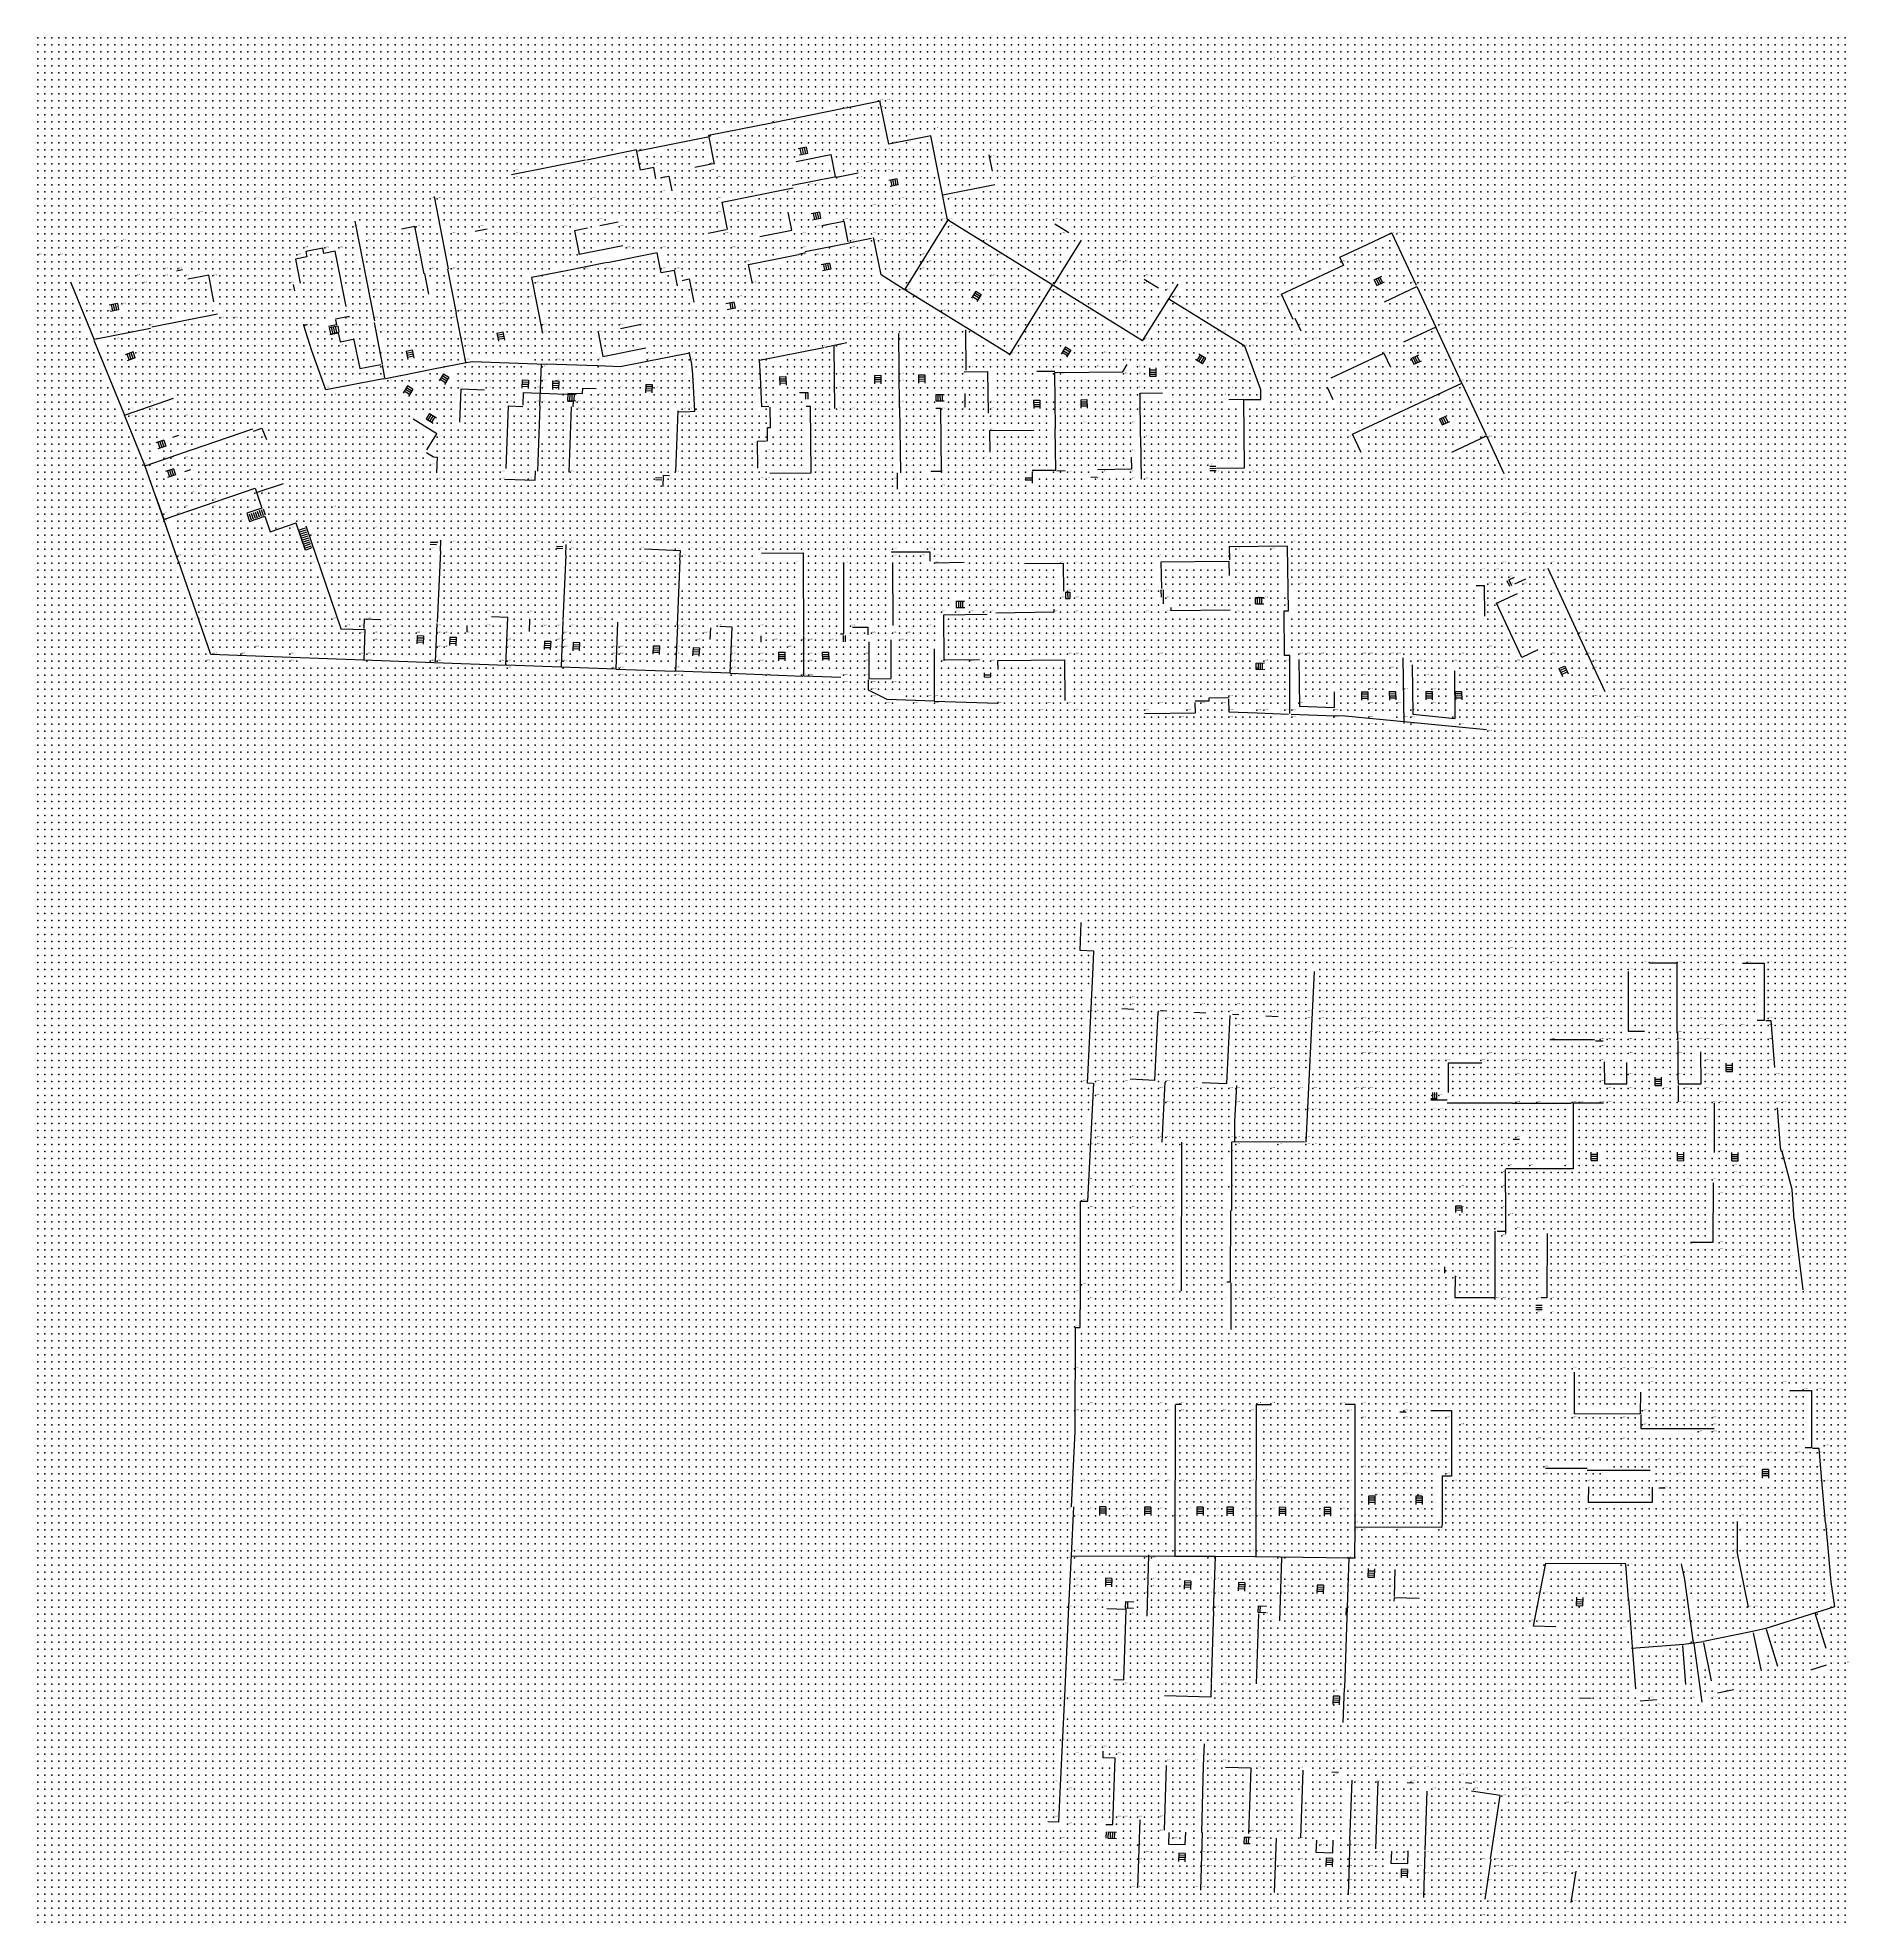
# Model space of a CAD drawing. Header units: metres. Extents: x 287878 to 288137, y 62805 to 63074.
import ezdxf

# ---------------------------------------------------------------- set-up
doc = ezdxf.new("R2010")
doc.units = ezdxf.units.M
for name, color, linetype in [('BARRIERS', 1, 'Continuous'), ('SURVEY_INTERP', 8, 'Continuous'), ('SURVEY_REAL', 3, 'Continuous')]:
    doc.layers.add(name, color=color, linetype=linetype)

msp = doc.modelspace()

# ---------------------------------------------------------------- linework, layer by layer
at = {"layer": 'BARRIERS'}
for p, q in [((287993.36, 63064), (287998.31, 63064.99)), ((287999.47, 63058.79), (287998.22, 63064.97)), ((287982.75, 63061.82), (287973.74, 63060.03)), ((287982.74, 63061.85), (287993.27, 63063.97)), ((287963.66, 63057.83), (287973.63, 63059.83)), ((287973.74, 63060.03), (287974.56, 63055.93)), ((288005.5, 63060.01), (287999.47, 63058.79)), ((288007.88, 63048.02), (288005.5, 63060.01)), ((287956.19, 63056.54), (287945.65, 63054.42)), ((287963.48, 63057.97), (287956.36, 63056.54)), ((287964.06, 63055.1), (287963.48, 63057.97)), ((287986.26, 63056.32), (287991.21, 63057.31)), ((287987.73, 63058.37), (287986.56, 63058.14)), ((287987.91, 63057.49), (287986.73, 63057.25)), ((287987.03, 63057.31), (287986.85, 63058.2)), ((287987.32, 63057.37), (287987.15, 63058.25)), ((287987.62, 63057.43), (287987.44, 63058.31)), ((287987.91, 63057.49), (287987.73, 63058.37)), ((287991.21, 63057.31), (287991.83, 63054.2)), ((288013.76, 63057.28), (288014.23, 63054.95)), ((287965.93, 63055.48), (287964.06, 63055.1)), ((287966.24, 63053.87), (287965.93, 63055.48)), ((287967.05, 63054.05), (287968.08, 63054.25)), ((287968.08, 63054.25), (287968.5, 63052.14)), ((287971.81, 63055.54), (287974.4, 63056.05)), ((287985.71, 63052.94), (287991.98, 63054.2)), ((287995.13, 63054.68), (287992.01, 63054.05)), ((288000.66, 63053.86), (287999.48, 63053.63)), ((287999.95, 63052.8), (287999.78, 63053.69)), ((288000.25, 63052.86), (288000.07, 63053.74)), ((288000.54, 63052.92), (288000.37, 63053.8)), ((288000.84, 63052.98), (288000.66, 63053.86)), ((287936.65, 63041), (287934.62, 63051.35)), ((287975.68, 63050.51), (287984.65, 63052.33)), ((287984.65, 63052.33), (287985.83, 63052.57)), ((288000.84, 63052.98), (287999.66, 63052.75)), ((288014.61, 63053.02), (288007.18, 63051.54)), ((287976.47, 63046.62), (287975.68, 63050.51)), ((287985.62, 63046.54), (287985.11, 63049.12)), ((287989.58, 63049.08), (287988.4, 63048.85)), ((287988.7, 63048.91), (287988.87, 63048.03)), ((287988.99, 63048.97), (287989.16, 63048.08)), ((287989.28, 63049.03), (287989.46, 63048.14)), ((287989.58, 63049.08), (287989.75, 63048.2)), ((287923.29, 63047.8), (287925.52, 63036.46)), ((287931.84, 63047.05), (287929.95, 63046.67)), ((287933.17, 63040.31), (287931.84, 63047.05)), ((287940.43, 63046.37), (287942.14, 63046.71)), ((287956.49, 63046.79), (287954.62, 63046.42)), ((287954.62, 63046.42), (287955.28, 63043.09)), ((287958.23, 63047.19), (287960.83, 63047.72)), ((287976.28, 63046.58), (287973.69, 63046.07)), ((287981.08, 63045.64), (287985.62, 63046.54)), ((287989.75, 63048.2), (287988.58, 63047.97)), ((287989.93, 63047.21), (287993.04, 63047.83)), ((287993.04, 63047.83), (287993.64, 63044.85)), ((288007.93, 63047.98), (288001.74, 63038.03)), ((288035.71, 63030.71), (288007.88, 63048.02)), ((288023.16, 63047.44), (288025.18, 63046.18)), ((288067.74, 63044.48), (288071.28, 63046.13)), ((288073.99, 63040.32), (288071.33, 63046.04)), ((287918.7, 63043.98), (287916.25, 63043.5)), ((287916.25, 63043.5), (287916.4, 63042.73)), ((287918.85, 63043.21), (287918.7, 63043.98)), ((287920.45, 63043.53), (287918.85, 63043.21)), ((287922.01, 63035.65), (287920.45, 63043.53)), ((287955.28, 63043.09), (287961.52, 63044.33)), ((287966.43, 63043.28), (287959.31, 63041.85)), ((287967.01, 63040.42), (287966.43, 63043.28)), ((287979.46, 63041.63), (287986.58, 63043.07)), ((287986.57, 63043.12), (287987.57, 63043.32)), ((287987.54, 63043.46), (287993.88, 63044.73)), ((287993.91, 63044.75), (287997.01, 63045.39)), ((287998.37, 63040.17), (287997.29, 63045.48)), ((288026.94, 63045.08), (288023.03, 63038.8)), ((288063.85, 63042.66), (288067.74, 63044.48)), ((287897.79, 63040.74), (287898.67, 63040.91)), ((287916.4, 63042.73), (287914.8, 63042.41)), ((287914.8, 63042.41), (287915.48, 63038.98)), ((287933.2, 63040.32), (287933.78, 63037.39)), ((287936.5, 63040.97), (287937.73, 63034.68)), ((287953.42, 63040.74), (287948.5, 63039.79)), ((287959.3, 63041.9), (287953.42, 63040.74)), ((287968.87, 63040.79), (287967.01, 63040.42)), ((287969.32, 63038.57), (287968.87, 63040.79)), ((287980.01, 63038.91), (287979.46, 63041.63)), ((287991.02, 63041.82), (287989.84, 63041.59)), ((287991.19, 63040.94), (287990.02, 63040.7)), ((287990.14, 63041.65), (287990.31, 63040.76)), ((287990.43, 63041.7), (287990.61, 63040.82)), ((287990.73, 63041.76), (287990.9, 63040.88)), ((287991.02, 63041.82), (287991.19, 63040.94)), ((288001.68, 63038.07), (287998.37, 63040.17)), ((288055.53, 63037.41), (288064.47, 63041.57)), ((288064.38, 63041.53), (288063.85, 63042.66)), ((288074.78, 63038.62), (288073.98, 63040.32)), ((287885.99, 63031.06), (287882.73, 63039.11)), ((287902.41, 63040.11), (287899.45, 63039.53)), ((287903.16, 63036.3), (287902.41, 63040.11)), ((287914.48, 63038.78), (287914.64, 63037.89)), ((287948.5, 63039.79), (287950.06, 63031.83)), ((287970.01, 63039.36), (287971, 63039.56)), ((287971, 63039.56), (287971.66, 63036.25)), ((288016.77, 63028.78), (288001.68, 63038.07)), ((288011.91, 63037.84), (288011.28, 63036.82)), ((288011.75, 63037.58), (288012.52, 63037.11)), ((288011.91, 63037.84), (288012.68, 63037.36)), ((288016.71, 63028.69), (288022.85, 63038.7)), ((288037.96, 63038.23), (288035.93, 63039.49)), ((288039.4, 63036.61), (288040.78, 63038.83)), ((288068.77, 63039.44), (288069.86, 63039.94)), ((288068.77, 63039.44), (288069.15, 63038.62)), ((288069.04, 63039.56), (288069.42, 63038.75)), ((288069.15, 63038.62), (288070.24, 63039.13)), ((288069.32, 63039.69), (288069.7, 63038.87)), ((288069.59, 63039.82), (288069.97, 63039)), ((288070.24, 63036.32), (288074.84, 63038.48)), ((288074.84, 63038.48), (288077.56, 63032.66)), ((287889.38, 63036.05), (287888.2, 63035.82)), ((287889.55, 63035.16), (287888.37, 63034.94)), ((287888.5, 63035.88), (287888.67, 63034.99)), ((287888.79, 63035.93), (287888.96, 63035.05)), ((287889.08, 63035.99), (287889.26, 63035.11)), ((287889.38, 63036.05), (287889.55, 63035.16)), ((287925.52, 63036.46), (287926.09, 63033.6)), ((287977.41, 63036.27, -0.01), (287976.23, 63036.03, -0.01)), ((287977.59, 63035.38, -0.01), (287976.41, 63035.15, -0.01)), ((287977, 63035.26), (287976.82, 63036.15)), ((287977.29, 63035.32), (287977.12, 63036.21)), ((287977.59, 63035.38), (287977.41, 63036.27)), ((288011.44, 63037.07), (288012.2, 63036.6)), ((288011.6, 63037.33), (288012.36, 63036.85)), ((288012.68, 63037.36), (288012.04, 63036.34)), ((288035.71, 63030.71), (288039.39, 63036.62)), ((288050.28, 63029.97), (288039.46, 63036.7)), ((288057.22, 63033.78), (288055.53, 63037.41)), ((287886.13, 63030.99), (287894.08, 63032.56)), ((287903.66, 63034.54), (287894.31, 63032.7)), ((287915.98, 63032.94), (287916.53, 63033.05)), ((287917.14, 63029.29), (287915.98, 63032.94)), ((287920.67, 63033), (287919.5, 63032.77)), ((287919.64, 63032.63), (287920.82, 63032.87)), ((287919.82, 63031.75), (287919.64, 63032.63)), ((287920.11, 63031.81), (287919.94, 63032.69)), ((287920.41, 63031.87), (287920.23, 63032.75)), ((287920.5, 63033.88), (287922.47, 63034.27)), ((287920.53, 63033.73), (287920.67, 63033)), ((287920.7, 63031.93), (287920.53, 63032.81)), ((287920.82, 63032.87), (287920.99, 63031.98)), ((287926.02, 63033.37), (287927.19, 63027.4)), ((287939.1, 63027.71), (287937.73, 63034.69)), ((287961.19, 63032.51), (287964.14, 63033.11)), ((288010.54, 63026.53), (288010.48, 63032.3)), ((288058.35, 63032.09), (288057.5, 63033.91)), ((288077.56, 63032.66), (288072.94, 63030.55)), ((288081.27, 63024.68), (288077.55, 63032.66)), ((287886.03, 63030.85), (287890.4, 63020.12)), ((287919.72, 63031.62), (287920.91, 63031.86)), ((287919.82, 63031.75), (287920.99, 63031.98)), ((287920.91, 63031.86), (287921.15, 63030.58)), ((287921.15, 63030.58), (287923.02, 63030.95)), ((287923.1, 63031.08), (287923.96, 63026.76)), ((287930.58, 63029.26), (287931.46, 63029.45)), ((287931.46, 63029.45), (287931.71, 63028.28)), ((287943.52, 63031.83), (287944.4, 63032.01)), ((287943.52, 63031.83), (287943.75, 63030.66)), ((287943.58, 63031.54), (287944.46, 63031.72)), ((287943.63, 63031.24), (287944.52, 63031.42)), ((287943.69, 63030.95), (287944.58, 63031.13)), ((287944.4, 63032.01), (287944.64, 63030.83)), ((287957.98, 63031.98), (287958.67, 63028.5)), ((287958.67, 63028.5), (287964.81, 63029.72)), ((287981.04, 63027.95), (287990.23, 63029.78)), ((287990.36, 63029.84), (287993.5, 63030.47)), ((287991.8, 63021.05), (287991.68, 63029.95)), ((288001.03, 63021.2), (288000.91, 63031.8)), ((288024.7, 63029.87), (288024.07, 63028.85)), ((288024.54, 63029.62), (288025.31, 63029.14)), ((288024.7, 63029.87), (288025.47, 63029.4)), ((288025.47, 63029.4), (288024.83, 63028.38)), ((288052.57, 63023.76), (288050.28, 63029.97)), ((287891.63, 63029.14), (287890.5, 63028.75)), ((287891.07, 63028), (287890.78, 63028.85)), ((287891.92, 63028.29), (287890.79, 63027.9)), ((287891.36, 63028.09), (287891.06, 63028.95)), ((287891.64, 63028.19), (287891.35, 63029.04)), ((287891.92, 63028.29), (287891.63, 63029.14)), ((287919.13, 63023.72), (287917.14, 63029.29)), ((287923.96, 63026.76), (287926.98, 63027.35)), ((287927.16, 63027.29), (287927.51, 63025.46)), ((287929.81, 63025.8), (287934.75, 63026.76)), ((287930.58, 63029.26), (287930.83, 63028.09)), ((287930.64, 63028.97), (287931.52, 63029.16)), ((287930.7, 63028.67), (287931.58, 63028.86)), ((287930.77, 63028.38), (287931.65, 63028.57)), ((287934.75, 63026.76), (287938.94, 63027.57)), ((287938.94, 63027.57), (287940.03, 63027.79)), ((287940.03, 63027.79), (287950.58, 63027.4)), ((287949.67, 63021.47), (287949.89, 63027.44)), ((287957.85, 63027.14), (287950.58, 63027.4)), ((287957.95, 63027.14), (287957.85, 63027.14)), ((287961.13, 63027.02), (287957.95, 63027.14)), ((287971.03, 63028.99), (287961.13, 63027.02)), ((287971.35, 63027.38), (287971.03, 63028.99)), ((287971.51, 63025.92), (287971.35, 63027.38)), ((287981.16, 63025.63), (287981.04, 63027.95)), ((288024.23, 63029.11), (288024.99, 63028.63)), ((288024.39, 63029.36), (288025.15, 63028.89)), ((288032.87, 63026.32), (288033.51, 63027.34)), ((288036.74, 63025.67), (288036.73, 63026.87)), ((288037.64, 63025.68), (288037.63, 63026.88)), ((288044.26, 63027.45), (288043.25, 63028.08)), ((288043.5, 63027.92), (288043.98, 63028.69)), ((288044.74, 63028.21), (288043.72, 63028.84)), ((288043.75, 63027.76), (288044.23, 63028.53)), ((288044.01, 63027.6), (288044.49, 63028.37)), ((288044.26, 63027.45), (288044.74, 63028.21)), ((288062.63, 63025.46), (288070.15, 63028.96)), ((288070.15, 63028.96), (288071.08, 63026.99)), ((288074.03, 63028.2), (288075.12, 63028.71)), ((288074.03, 63028.2), (288074.41, 63027.39)), ((288074.31, 63028.33), (288074.69, 63027.51)), ((288074.41, 63027.39), (288075.5, 63027.89)), ((288074.58, 63028.46), (288074.96, 63027.64)), ((288074.85, 63028.58), (288075.23, 63027.77)), ((287927.37, 63025.32), (287919.13, 63023.72)), ((287927.42, 63025.32), (287929.8, 63025.8)), ((287929.8, 63025.8), (287929.81, 63025.8)), ((287930.8, 63024.29), (287930.16, 63023.27)), ((287931.4, 63023.55), (287930.64, 63024.04)), ((287931.56, 63023.81), (287930.8, 63024.29)), ((287935.94, 63026.01), (287935.29, 63025)), ((287935.46, 63025.25), (287936.22, 63024.77)), ((287935.62, 63025.51), (287936.38, 63025.03)), ((287935.78, 63025.76), (287936.54, 63025.28)), ((287935.94, 63026.01), (287936.7, 63025.53)), ((287936.7, 63025.53), (287936.06, 63024.52)), ((287947.16, 63025.16), (287947.12, 63023.96)), ((287947.13, 63024.26), (287948.03, 63024.23)), ((287947.14, 63024.56), (287948.04, 63024.53)), ((287947.15, 63024.86), (287948.05, 63024.83)), ((287947.16, 63025.16), (287948.06, 63025.13)), ((287948.06, 63025.13), (287948.01, 63023.93)), ((287951.5, 63025), (287951.46, 63023.8)), ((287951.47, 63024.1), (287952.37, 63024.07)), ((287951.48, 63024.4), (287952.38, 63024.37)), ((287951.49, 63024.7), (287952.39, 63024.67)), ((287951.5, 63025), (287952.4, 63024.97)), ((287952.4, 63024.97), (287952.36, 63023.77)), ((287964.79, 63024.52), (287964.74, 63023.32)), ((287964.78, 63024.22), (287965.67, 63024.19)), ((287964.79, 63024.52), (287965.69, 63024.49)), ((287965.69, 63024.49), (287965.64, 63023.29)), ((287971.78, 63020.67), (287971.51, 63025.92)), ((287981.37, 63021.33), (287981.16, 63025.63)), ((287983.9, 63025.61), (287984.8, 63025.62)), ((287983.9, 63025.61, 0), (287983.91, 63024.41, 0)), ((287983.9, 63025.31), (287984.8, 63025.32)), ((287983.9, 63025.01), (287984.8, 63025.02)), ((287983.91, 63024.71), (287984.81, 63024.72)), ((287984.8, 63025.62, 0), (287984.81, 63024.42, 0)), ((287997.43, 63025.8), (287998.33, 63025.81)), ((287997.43, 63025.8), (287997.45, 63024.6)), ((287997.44, 63025.5), (287998.34, 63025.51)), ((287997.44, 63025.2), (287998.34, 63025.21)), ((287997.45, 63024.9), (287998.35, 63024.91)), ((287998.33, 63025.81), (287998.35, 63024.61)), ((288003.72, 63025.88), (288004.62, 63025.9)), ((288003.72, 63025.88), (288003.74, 63024.68)), ((288003.73, 63025.58), (288004.63, 63025.6)), ((288003.73, 63025.28), (288004.63, 63025.3)), ((288003.73, 63024.98), (288004.63, 63025)), ((288004.62, 63025.9), (288004.64, 63024.7)), ((288010.24, 63026.3), (288013.59, 63026.34)), ((288013.59, 63026.34), (288013.66, 63020.39)), ((288020.63, 63026.39), (288023.18, 63026.42)), ((288023.2, 63026.22), (288032.87, 63026.32)), ((288023.28, 63018.2), (288023.2, 63026.22)), ((288036.73, 63026.57), (288037.63, 63026.58)), ((288036.73, 63026.27), (288037.63, 63026.28)), ((288036.74, 63025.97), (288037.64, 63025.98)), ((288036.74, 63025.67), (288037.64, 63025.68)), ((288062.03, 63024.12), (288062.86, 63022.34)), ((288074.41, 63021.49), (288081.27, 63024.68)), ((288081.27, 63024.68), (288084.73, 63017.26)), ((287890.51, 63020.16), (287897.4, 63022.54)), ((287931.08, 63023.05), (287930.32, 63023.53)), ((287931.24, 63023.3), (287930.48, 63023.78)), ((287931.56, 63023.81), (287930.92, 63022.79)), ((287938.27, 63019.13), (287938.44, 63023.88)), ((287938.44, 63023.88), (287941.79, 63023.76)), ((287944.86, 63012.49), (287945.18, 63021.45)), ((287945.18, 63021.45), (287947.25, 63021.38)), ((287947.28, 63021.56), (287947.34, 63023.35)), ((287947.34, 63023.35), (287949.63, 63023.27)), ((287949.67, 63021.47), (287949.34, 63012.15)), ((287949.85, 63023.26), (287952.14, 63023.17)), ((287952.14, 63023.17), (287953.68, 63023.13)), ((287953.61, 63022.13), (287954.41, 63022.1)), ((287953.65, 63023.13), (287953.62, 63022.23)), ((287953.62, 63022.23), (287954.82, 63022.19)), ((287953.65, 63023.13), (287954.85, 63023.09)), ((287953.66, 63023.28), (287955.77, 63023.21)), ((287953.95, 63023.12), (287953.92, 63022.22)), ((287954.25, 63023.11), (287954.22, 63022.21)), ((287954.41, 63022.1), (287954.38, 63021.29)), ((287954.55, 63023.1), (287954.52, 63022.2)), ((287955.77, 63023.21), (287955.8, 63023.98)), ((287955.8, 63023.98), (287957.73, 63023.92)), ((287964.75, 63023.62), (287965.65, 63023.59)), ((287964.76, 63023.92), (287965.66, 63023.89)), ((287982.38, 63021.34), (287981.37, 63021.33)), ((287987.65, 63023.31), (287986.75, 63023.3)), ((287987.66, 63022.41), (287987.65, 63023.31)), ((287987.95, 63023.31), (287987.65, 63023.31)), ((287988.3, 63021.36), (287987.7, 63021.36)), ((287987.96, 63022.41), (287987.95, 63023.31)), ((287988.41, 63011.9), (287988.3, 63021.36)), ((288006.18, 63023.06), (288007.38, 63023.08)), ((288006.18, 63023.06), (288006.19, 63022.16)), ((288006.19, 63022.16), (288007.39, 63022.18)), ((288006.48, 63023.07), (288006.49, 63022.17)), ((288006.78, 63023.07), (288006.79, 63022.17)), ((288007.08, 63023.07), (288007.09, 63022.18)), ((288010.4, 63021.26), (288010.39, 63023.22)), ((288020.15, 63022.25), (288021.05, 63022.26)), ((288020.15, 63022.25), (288020.16, 63021.05)), ((288020.15, 63021.95), (288021.05, 63021.96)), ((288020.15, 63021.65), (288021.05, 63021.66)), ((288020.16, 63021.35), (288021.06, 63021.36)), ((288021.05, 63022.26), (288021.06, 63021.06)), ((288026.87, 63022.33), (288027.77, 63022.34)), ((288026.87, 63022.33), (288026.89, 63021.13)), ((288026.88, 63022.03), (288027.78, 63022.04)), ((288026.88, 63021.73), (288027.78, 63021.74)), ((288026.88, 63021.43), (288027.78, 63021.44)), ((288027.77, 63022.34), (288027.79, 63021.14)), ((288035.36, 63023.27), (288038.55, 63023.3)), ((288035.43, 63017.01), (288035.36, 63023.27)), ((288050.15, 63022.34), (288048, 63022.32)), ((288050.26, 63012.59), (288050.15, 63022.34)), ((288050.25, 63022.34), (288052.59, 63022.36)), ((288052.59, 63022.36), (288052.57, 63023.76)), ((288066.46, 63017.78), (288074.41, 63021.49)), ((287893.33, 63012.82), (287890.4, 63020.13)), ((287934.98, 63017.45), (287931.61, 63019.57)), ((287933.92, 63020.37), (287933.44, 63019.61)), ((287933.44, 63019.61, -0.01), (287934.46, 63018.96, -0.01)), ((287934.18, 63020.21), (287933.7, 63019.45)), ((287933.92, 63020.37, -0.01), (287934.94, 63019.73, -0.01)), ((287934.43, 63020.05), (287933.95, 63019.29)), ((287934.68, 63019.89), (287934.2, 63019.13)), ((287953.85, 63011.99), (287954.19, 63021.31)), ((287969.39, 63020.75), (287969.06, 63012.1)), ((287969.53, 63020.64), (287970.44, 63020.6)), ((287970.44, 63020.6), (287971.78, 63020.67)), ((287982.6, 63018.36), (287982.56, 63021.27)), ((288001.02, 63021.3), (288001.13, 63011.87)), ((288006.19, 63021.11), (288006.85, 63021.12)), ((288006.85, 63021.12), (288006.96, 63012.09)), ((288078.07, 63019.55), (288079.16, 63020.05)), ((288078.07, 63019.55), (288078.45, 63018.73)), ((288078.34, 63019.67), (288078.72, 63018.86)), ((288078.45, 63018.73), (288079.54, 63019.24)), ((288078.61, 63019.8), (288078.99, 63018.98)), ((288078.89, 63019.93), (288079.27, 63019.11)), ((287896.01, 63016.55), (287894.87, 63016.17)), ((287895.16, 63016.26), (287895.44, 63015.41)), ((287895.44, 63016.36), (287895.73, 63015.5)), ((287895.72, 63016.45), (287896.01, 63015.6)), ((287896.01, 63016.55), (287896.29, 63015.69)), ((287897.31, 63016.99), (287898.16, 63017.28)), ((287908.68, 63018.13), (287899.89, 63015.12)), ((287908.78, 63017.84), (287910.01, 63018.28)), ((287910.01, 63018.28), (287910.65, 63016.67)), ((287933.53, 63015.15), (287934.98, 63017.45)), ((287982, 63016.39), (287980.69, 63016.37)), ((287980.69, 63016.37), (287980.74, 63012.55)), ((287982.16, 63018.35), (287982.6, 63018.36)), ((287982.18, 63016.39), (287982.16, 63018.35)), ((288013.92, 63017.92), (288020.18, 63017.99)), ((288013.95, 63014.84), (288013.92, 63017.92)), ((288023.31, 63012.28), (288023.25, 63018.2)), ((288035.43, 63017.01), (288035.5, 63010.99)), ((288065.69, 63017.42), (288066.46, 63017.78)), ((288066.9, 63014.81), (288065.69, 63017.42)), ((288079.84, 63014.86), (288084.78, 63017.17)), ((288084.78, 63017.17), (288087.29, 63011.78)), ((287896.84, 63014.07), (287893.27, 63012.85)), ((287896.29, 63015.69), (287895.16, 63015.31)), ((287899.86, 63015.11), (287896.84, 63014.07)), ((287933.49, 63014.79), (287934.48, 63014.17)), ((287934.48, 63014.17), (287935.02, 63014.15)), ((287935.02, 63014.15), (287934.94, 63011.9)), ((288034.15, 63012.44), (288034.14, 63014.11)), ((287896.02, 63005.25), (287893.3, 63012.92)), ((287897.38, 63012.46), (287896.24, 63012.08)), ((287896.53, 63012.17), (287896.82, 63011.32)), ((287897.67, 63011.61), (287896.53, 63011.22)), ((287896.81, 63012.27), (287897.1, 63011.42)), ((287897.1, 63012.37), (287897.39, 63011.52)), ((287897.38, 63012.46), (287897.67, 63011.61)), ((287899, 63012.06), (287899.85, 63012.35)), ((287944.63, 63010.97), (287948.99, 63010.85)), ((287948.99, 63010.85), (287949.04, 63012.16)), ((287967.08, 63010.82), (287966.18, 63010.87)), ((287967.09, 63011.12), (287966.2, 63011.17)), ((287967.28, 63011.5), (287967.23, 63009.95)), ((287968.2, 63011.47), (287967.28, 63011.5)), ((287982.5, 63011.82), (287988.41, 63011.9)), ((288000.67, 63011.87), (288000.69, 63009.58)), ((288006.96, 63012.09), (288005.5, 63012.08)), ((288018.93, 63011.18), (288019.83, 63011.19)), ((288018.94, 63010.88), (288019.83, 63010.89)), ((288019.96, 63012.25), (288023.31, 63012.28)), ((288019.98, 63010.42), (288019.97, 63012.1)), ((288023.47, 63012.19), (288024.67, 63012.2)), ((288028.33, 63011.29), (288029.23, 63011.3)), ((288029.28, 63012.38), (288034.15, 63012.44)), ((288045.28, 63012.83), (288046.18, 63012.84)), ((288045.29, 63012.53), (288046.18, 63012.54)), ((288045.29, 63012.23), (288046.19, 63012.24)), ((288046.26, 63012.54), (288050.26, 63012.59)), ((287894.87, 63008.46), (287896.02, 63005.26)), ((287896.09, 63005.29), (287909.03, 63009.72)), ((287909.03, 63009.72), (287910.01, 63006.85)), ((287909.35, 63009.11), (287913.09, 63010.39)), ((287896.02, 63005.26), (287896.02, 63005.25)), ((287898.07, 62999.32), (287896.02, 63005.25)), ((287910.01, 63006.85), (287907.84, 63006.11)), ((287907.84, 63006.11), (287908.24, 63004.95)), ((287908.18, 63006.05), (287908.47, 63005.2)), ((287908.24, 63004.95), (287910.41, 63005.69)), ((287908.46, 63006.15), (287908.76, 63005.3)), ((287908.75, 63006.25), (287909.04, 63005.4)), ((287909.03, 63006.34), (287909.32, 63005.49)), ((287909.32, 63006.44), (287909.61, 63005.59)), ((287909.6, 63006.54), (287909.89, 63005.69)), ((287909.88, 63006.64), (287910.17, 63005.78)), ((287910.17, 63006.73), (287910.46, 63005.88)), ((287910.41, 63005.69), (287911.17, 63003.47)), ((287911.17, 63003.47), (287914.91, 63004.75)), ((287914.85, 63004.74), (287916.18, 63000.87)), ((287915.36, 63003.76), (287916.21, 63004.05)), ((287915.46, 63003.47), (287916.31, 63003.76)), ((287915.56, 63003.19), (287916.41, 63003.48)), ((287915.65, 63002.9), (287916.5, 63003.2)), ((287915.75, 63002.62), (287916.6, 63002.91)), ((287915.85, 63002.34), (287916.7, 63002.63)), ((287916.27, 63004.31), (287921.29, 62989.65)), ((287915.95, 63002.05), (287916.8, 63002.34)), ((287916.04, 63001.77), (287916.89, 63002.06)), ((287916.04, 63001.77), (287916.89, 63002.06)), ((287916.14, 63001.49), (287916.99, 63001.78)), ((287916.24, 63001.2), (287917.09, 63001.49)), ((287916.33, 63000.92), (287917.19, 63001.21)), ((287934.9, 63001.63), (287934, 63001.67)), ((287934.91, 63001.93), (287934.01, 63001.97)), ((287935.48, 63000.7), (287935.04, 62990.57)), ((287935.48, 63000.7), (287935.54, 63002.28)), ((287952.94, 63001.05), (287952.04, 63001.09)), ((287952.95, 63001.35), (287952.05, 63001.39)), ((287953.36, 63000.13), (287952.96, 62990.81)), ((287953.36, 63000.13), (287953.42, 63001.64)), ((287969.73, 63000.78), (287964.63, 63001)), ((287969.67, 62999.43), (287969.73, 63000.78)), ((287981.32, 63000.44), (287987.28, 63000.45)), ((287987.28, 63000.45), (287987.28, 62999.11)), ((287999.84, 63000.62), (288005.33, 63000.62)), ((288005.33, 63000.62), (288005.33, 62999.28)), ((288056.4, 63001.4), (288048.07, 63001.35)), ((288048.07, 63001.35), (288048.09, 62999.48)), ((288056.54, 62992.21), (288056.4, 63001.4)), ((287898.07, 62999.32), (287898.07, 62999.31)), ((287898.07, 62999.31), (287902.67, 62985.99)), ((287969.67, 62999.43), (287969.27, 62990.12)), ((287987.28, 62999.11), (287987.31, 62988.77)), ((287993.06, 62988.93), (287993.04, 62999.11)), ((288000.02, 62999.09), (288000.04, 62990.12)), ((288006.02, 62999.06), (288010.23, 62999.13)), ((288018.83, 62998.93), (288024.36, 62999.01)), ((288024.36, 62999.01), (288024.42, 62995)), ((288038.38, 62999.18), (288048.03, 62999.3)), ((288038.43, 62995.38), (288038.38, 62999.18)), ((288048.03, 62999.3), (288048.06, 62997.24)), ((288097.84, 62989.07), (288093.58, 62998.24)), ((288024.71, 62994.85), (288025.31, 62994.86)), ((288024.71, 62994.85), (288024.72, 62993.95)), ((288025.01, 62994.86), (288025.02, 62993.96)), ((288025.31, 62994.86), (288025.32, 62993.96)), ((288038.39, 62994.13), (288038.38, 62995.19)), ((288038.7, 62993.2), (288038.68, 62995.19)), ((288083.33, 62995.81), (288084.45, 62995.82)), ((288084.45, 62995.82), (288084.5, 62991.45)), ((288086.24, 62993.28), (288089.24, 62994.66)), ((288087.7, 62996.5), (288088.07, 62995.69)), ((288087.96, 62996.63), (288088.78, 62997.01)), ((288087.97, 62996.63), (288088.34, 62995.81)), ((288088.85, 62996.05), (288090.42, 62996.78)), ((288009.11, 62993.57), (288010.31, 62993.58)), ((288009.11, 62993.57), (288009.12, 62992.67)), ((288009.12, 62992.67), (288010.32, 62992.68)), ((288009.41, 62993.57), (288009.42, 62992.67)), ((288009.71, 62993.57), (288009.72, 62992.67)), ((288010.01, 62993.58), (288010.02, 62992.68)), ((288014.77, 62991.93), (288023.07, 62992.03)), ((288023.07, 62992.03), (288023.07, 62992.41)), ((288024.72, 62993.95), (288025.32, 62993.96)), ((288039.79, 62992.2), (288039.79, 62992.69)), ((288048.19, 62992.31), (288039.79, 62992.2)), ((288051.82, 62994.1), (288053.02, 62994.11)), ((288051.83, 62993.2), (288051.82, 62994.1)), ((288051.83, 62993.2), (288053.03, 62993.21)), ((288052.13, 62993.21), (288052.12, 62994.11)), ((288052.43, 62993.21), (288052.42, 62994.11)), ((288052.73, 62993.21), (288052.72, 62994.11)), ((288055.9, 62992.2), (288056.54, 62992.21)), ((288055.98, 62985.8), (288055.9, 62992.2)), ((288056.54, 62992.21), (288056.54, 62992.21)), ((288089.83, 62985.55), (288086.24, 62993.28)), ((287921.26, 62989.64), (287924.71, 62989.51)), ((287924.71, 62989.51), (287924.54, 62985.08)), ((287924.61, 62989.66), (287924.67, 62991.05)), ((287924.67, 62991.05), (287926.97, 62990.96)), ((287934.97, 62990.37), (287934.73, 62984.93)), ((287939.28, 62989.18), (287939.32, 62990.08)), ((287945.09, 62991.25), (287942.77, 62991.35)), ((287944.83, 62984.43), (287945.09, 62991.25)), ((287948.18, 62989.24), (287948.26, 62991.07)), ((287952.96, 62990.7), (287952.7, 62984.27)), ((287960.56, 62983.88), (287960.82, 62990.58)), ((287969.31, 62990.11), (287969.04, 62983.68)), ((287973.99, 62988.11), (287974.06, 62989.76)), ((287977.13, 62989.88), (287975.38, 62989.96)), ((287976.85, 62983.28), (287977.13, 62989.88)), ((287994.31, 62989.85), (287996.51, 62989.85)), ((287996.51, 62989.85), (287996.51, 62988.76)), ((288013.53, 62991.66), (288007.28, 62991.58)), ((288007.28, 62991.58), (288007.36, 62985.2)), ((288097.78, 62989.05), (288099.77, 62984.76)), ((287932.17, 62988.66), (287932.12, 62987.46)), ((287932.13, 62987.76), (287933.03, 62987.72)), ((287932.14, 62988.06), (287933.04, 62988.02)), ((287932.15, 62988.36), (287933.05, 62988.32)), ((287932.17, 62988.66), (287933.07, 62988.62)), ((287933.07, 62988.62), (287933.01, 62987.42)), ((287936.85, 62988.45), (287936.79, 62987.26)), ((287936.81, 62987.56), (287937.71, 62987.52)), ((287936.82, 62987.85), (287937.72, 62987.82)), ((287936.83, 62988.15), (287937.73, 62988.12)), ((287936.85, 62988.45), (287937.74, 62988.42)), ((287937.74, 62988.42), (287937.69, 62987.22)), ((287950.33, 62987.88), (287950.27, 62986.68)), ((287950.28, 62986.98), (287951.18, 62986.94)), ((287950.3, 62987.28), (287951.2, 62987.24)), ((287950.31, 62987.58), (287951.21, 62987.54)), ((287950.33, 62987.88), (287951.22, 62987.84)), ((287951.22, 62987.84), (287951.17, 62986.64)), ((287954.45, 62987.7), (287954.39, 62986.5)), ((287954.4, 62986.8), (287955.3, 62986.76)), ((287954.42, 62987.1), (287955.32, 62987.06)), ((287954.43, 62987.4), (287955.33, 62987.36)), ((287954.45, 62987.7), (287955.34, 62987.66)), ((287955.34, 62987.66), (287955.29, 62986.46)), ((287965.85, 62987.21), (287965.81, 62986.01)), ((287965.83, 62986.61), (287966.73, 62986.58)), ((287965.84, 62986.91), (287966.74, 62986.88)), ((287965.85, 62987.21), (287966.75, 62987.18)), ((287966.75, 62987.18), (287966.71, 62985.98)), ((287971.54, 62986.97), (287971.47, 62985.78)), ((287971.51, 62986.37), (287972.4, 62986.32)), ((287971.52, 62986.67), (287972.42, 62986.62)), ((287971.54, 62986.97), (287972.44, 62986.92)), ((287972.44, 62986.92), (287972.37, 62985.72)), ((287981.22, 62988.63), (287981.23, 62987.71)), ((287987.31, 62988.65), (287987.32, 62982.9)), ((287992.57, 62988.93), (287993.06, 62988.93)), ((287993.01, 62987.78), (287993.01, 62988.68)), ((287993.31, 62987.78), (287993.31, 62988.68)), ((287996.62, 62987.79), (287996.63, 62982.51)), ((287999.82, 62982.52), (287999.82, 62988.06)), ((288005.94, 62986.78), (288005.96, 62979.32)), ((288092.1, 62986.62), (288089.83, 62985.55)), ((287902.7, 62985.99), (287914.2, 62985.57)), ((287914.2, 62985.57), (287924.55, 62985.18)), ((287924.55, 62985.19), (287934.6, 62984.83)), ((287934.6, 62984.83), (287944.93, 62984.45)), ((287952.7, 62984.16), (287944.93, 62984.45)), ((287960.56, 62983.88), (287952.7, 62984.16)), ((287960.56, 62983.88), (287968.89, 62983.57)), ((287965.82, 62986.31), (287966.72, 62986.28)), ((287971.49, 62986.07), (287972.39, 62986.02)), ((287983.73, 62986.27), (287983.73, 62985.07)), ((287983.73, 62986.27), (287984.63, 62986.27)), ((287983.73, 62985.97), (287984.63, 62985.97)), ((287983.73, 62985.67), (287984.63, 62985.67)), ((287983.73, 62985.37), (287984.63, 62985.37)), ((287984.63, 62986.27), (287984.63, 62985.07)), ((287989.99, 62986.28), (287990, 62985.08)), ((287989.99, 62986.28), (287990.89, 62986.28)), ((287989.99, 62985.98), (287990.89, 62985.98)), ((287990, 62985.68), (287990.9, 62985.68)), ((287990, 62985.38), (287990.9, 62985.38)), ((287990.89, 62986.28), (287990.9, 62985.08)), ((288007.36, 62985.2), (288012.41, 62985.27)), ((288015.06, 62985.1), (288024.54, 62985.22)), ((288015.07, 62983.8), (288015.06, 62985.1)), ((288024.54, 62985.22), (288024.61, 62979.41)), ((288051.93, 62984.74), (288053.13, 62984.75)), ((288051.94, 62983.84), (288051.93, 62984.74)), ((288051.94, 62983.84), (288053.14, 62983.85)), ((288052.24, 62983.84), (288052.23, 62984.74)), ((288052.54, 62983.84), (288052.53, 62984.74)), ((288052.84, 62983.85), (288052.83, 62984.75)), ((288056.7, 62985.81), (288055.98, 62985.8)), ((288056.74, 62977.55), (288056.7, 62985.81)), ((288058, 62985.25), (288058.1, 62978.6)), ((288072.87, 62985.48), (288073.01, 62976.12)), ((288074.18, 62984.48), (288074.29, 62977.42)), ((288095.14, 62983.94), (288095.96, 62984.31)), ((288095.14, 62983.94), (288095.64, 62982.84)), ((288095.26, 62983.66), (288096.08, 62984.04)), ((288095.39, 62983.39), (288096.21, 62983.76)), ((288095.96, 62984.31), (288096.46, 62983.22)), ((288099.77, 62984.76), (288101.7, 62980.68)), ((287976.85, 62983.28), (287968.89, 62983.57)), ((287976.86, 62983.28), (287987.2, 62982.87)), ((287987.36, 62982.9), (287992.62, 62982.71)), ((287996.59, 62980.88), (287996.59, 62982.36)), ((287996.63, 62982.51), (287999.82, 62982.52)), ((288013.14, 62982.74), (288013.13, 62983.33)), ((288013.13, 62983.04), (288014.03, 62983.05)), ((288013.14, 62982.74), (288014.04, 62982.75)), ((288014.04, 62982.75), (288014.03, 62983.34)), ((288080.34, 62976.84), (288080.25, 62983.62)), ((288095.51, 62983.12), (288096.33, 62983.49)), ((287999.27, 62979.56), (287996.59, 62980.88)), ((288005.96, 62979.32), (287999.27, 62979.56)), ((288005.97, 62979.32), (288015.09, 62978.99)), ((288015.09, 62978.99), (288015.09, 62979.2)), ((288045.14, 62979.3), (288043.19, 62979.28)), ((288043.24, 62977.65), (288043.22, 62979.1)), ((288048.05, 62979.78), (288045.14, 62979.74)), ((288045.14, 62979.74), (288045.14, 62979.3)), ((288047.97, 62979.6), (288048, 62977.77)), ((288058.1, 62978.6), (288063.11, 62978.41)), ((288063.11, 62978.41), (288063.08, 62980.64)), ((288066.97, 62980.63), (288067.87, 62980.64)), ((288066.97, 62980.63), (288066.97, 62979.43)), ((288066.97, 62980.33), (288067.87, 62980.34)), ((288066.97, 62980.03), (288067.87, 62980.04)), ((288066.97, 62979.73), (288067.87, 62979.74)), ((288067.87, 62980.64), (288067.87, 62979.44)), ((288070.92, 62980.66), (288071.82, 62980.67)), ((288070.92, 62980.66), (288070.93, 62979.46)), ((288070.92, 62980.36), (288071.82, 62980.37)), ((288070.93, 62980.06), (288071.83, 62980.07)), ((288070.93, 62979.76), (288071.83, 62979.77)), ((288071.82, 62980.67), (288071.83, 62979.47)), ((288076.14, 62980.67), (288077.04, 62980.68)), ((288076.14, 62980.67), (288076.15, 62979.47)), ((288076.14, 62980.37), (288077.04, 62980.38)), ((288076.15, 62980.07), (288077.05, 62980.08)), ((288076.15, 62979.77), (288077.05, 62979.78)), ((288077.04, 62980.68), (288077.05, 62979.48)), ((288080.34, 62980.68), (288081.24, 62980.69)), ((288080.34, 62980.68), (288080.35, 62979.48)), ((288080.34, 62980.38), (288081.24, 62980.39)), ((288080.35, 62980.08), (288081.25, 62980.09)), ((288080.35, 62979.78), (288081.25, 62979.79)), ((288081.24, 62980.69), (288081.25, 62979.49)), ((288035.98, 62977.56), (288043.24, 62977.65)), ((288048, 62977.77), (288052.06, 62977.62)), ((288052.06, 62977.62), (288056.53, 62977.45)), ((288056.93, 62977.44), (288063.16, 62977.2)), ((288064.61, 62977.14), (288063.16, 62977.2)), ((288073.01, 62976.33), (288064.61, 62977.14)), ((288084.77, 62975.2), (288073.01, 62976.33)), ((288074.29, 62977.42), (288080.34, 62976.84)), ((288026.79, 62943.69), (288026.94, 62947.69)), ((288028.77, 62943.6), (288026.79, 62943.69)), ((288028.65, 62941.28), (288028.77, 62943.6)), ((288027.83, 62924.78), (288028.65, 62941.28)), ((288060.21, 62940.73), (288058.99, 62916.33)), ((288105, 62940.69), (288105, 62932.19)), ((288112, 62941.89), (288108, 62941.89)), ((288112.01, 62932.04), (288112, 62941.89)), ((288124.49, 62941.87), (288121.34, 62941.87)), ((288124.49, 62933.79), (288124.49, 62941.87)), ((288032.72, 62935.41), (288034.46, 62935.32)), ((288037.43, 62925.22), (288037.92, 62934.93)), ((288038.26, 62935.13), (288039.16, 62935.09)), ((288043.01, 62934.89), (288044.75, 62934.81)), ((288047.72, 62924.71), (288048.21, 62934.42)), ((288048.55, 62934.62), (288049.45, 62934.57)), ((288053.3, 62934.38), (288055.04, 62934.29)), ((288123.44, 62933.79), (288124.49, 62933.79)), ((288124.67, 62933.72), (288125.36, 62933.72)), ((288125.36, 62933.72), (288125.92, 62927)), ((288100.21, 62930.98), (288093.82, 62930.97)), ((288100.36, 62930.83), (288101.46, 62930.83)), ((288105, 62932.19), (288107.35, 62932.19)), ((288112.05, 62932.04), (288112.05, 62930.94)), ((288112.17, 62925.18), (288112.17, 62930.84)), ((288079.38, 62923.44), (288079.36, 62927.7)), ((288079.36, 62927.7), (288084.13, 62927.7)), ((288101.61, 62927.81), (288101.62, 62924.68)), ((288104.82, 62924.69), (288104.81, 62927.74)), ((288115.42, 62924.69), (288115.4, 62929.24)), ((288119.01, 62926.42), (288119.02, 62927.62)), ((288119.01, 62927.32), (288119.91, 62927.32)), ((288119.91, 62926.42), (288119.92, 62927.62)), ((288028.58, 62924.74), (288027.83, 62924.78)), ((288027.89, 62907.94), (288028.73, 62924.77)), ((288033.91, 62925.4), (288037.43, 62925.22)), ((288038.88, 62924.94), (288038.47, 62916.37)), ((288044.2, 62924.88), (288047.72, 62924.71)), ((288101.62, 62924.68), (288104.82, 62924.69)), ((288108.86, 62924.44), (288108.86, 62925.64)), ((288108.86, 62925.34), (288109.76, 62925.34)), ((288108.86, 62925.04), (288109.76, 62925.04)), ((288108.86, 62924.74), (288109.76, 62924.74)), ((288109.76, 62924.44), (288109.76, 62925.64)), ((288112.17, 62925.18), (288112.17, 62924.69)), ((288112.17, 62924.69), (288115.42, 62924.69)), ((288119.01, 62927.02), (288119.91, 62927.02)), ((288119.01, 62926.72), (288119.91, 62926.72)), ((288119.01, 62926.42), (288119.91, 62926.42)), ((288048.89, 62919.37), (288049.14, 62924.46)), ((288077.76, 62922.54), (288076.86, 62922.54)), ((288076.87, 62922.39), (288079.18, 62922.39)), ((288077.08, 62923.44), (288077.08, 62922.53)), ((288077.38, 62923.44), (288077.38, 62922.53)), ((288077.68, 62923.44), (288077.68, 62922.53)), ((288088.52, 62921.91), (288079.19, 62921.9)), ((288088.52, 62921.91), (288096.87, 62921.92)), ((288097.17, 62921.96), (288097.16, 62914.34)), ((288097.17, 62921.96), (288101.47, 62921.97)), ((288108.86, 62924.44), (288109.76, 62924.44)), ((288112.17, 62924.44), (288112.17, 62922.14)), ((288117.27, 62921.98), (288117.28, 62914.9)), ((288048.89, 62916.4), (288048.89, 62919.37)), ((288126.76, 62915.6), (288126.31, 62921.23)), ((288089.52, 62916.75), (288088.62, 62916.75)), ((288041.24, 62895.14), (288041.29, 62916.37)), ((288048.43, 62906.6), (288048.45, 62916.35)), ((288058.83, 62916.34), (288048.45, 62916.41)), ((288097.16, 62914.34), (288097.16, 62912.54)), ((288099.74, 62913.74), (288099.74, 62914.94)), ((288099.74, 62914.64), (288100.64, 62914.64)), ((288099.74, 62914.34), (288100.64, 62914.34)), ((288099.74, 62914.04), (288100.64, 62914.04)), ((288099.74, 62913.74), (288100.64, 62913.74)), ((288100.64, 62913.74), (288100.64, 62914.94)), ((288112.05, 62913.72), (288112.05, 62914.92)), ((288112.05, 62914.62), (288112.95, 62914.61)), ((288112.05, 62914.32), (288112.95, 62914.31)), ((288112.05, 62914.02), (288112.95, 62914.01)), ((288112.95, 62913.71), (288112.95, 62914.91)), ((288119.82, 62913.7), (288119.82, 62914.9)), ((288119.82, 62914.6), (288120.72, 62914.6)), ((288119.82, 62914.3), (288120.72, 62914.3)), ((288119.82, 62914), (288120.72, 62914)), ((288120.72, 62913.7), (288120.72, 62914.9)), ((288126.89, 62914.96), (288126.76, 62915.6)), ((288128.42, 62909.61), (288126.99, 62914.99)), ((288087.5, 62909.24), (288087.5, 62912.46)), ((288097.16, 62912.54), (288087.53, 62912.56)), ((288112.05, 62913.72), (288112.95, 62913.71)), ((288119.82, 62913.7), (288120.72, 62913.7)), ((288087.5, 62909.24), (288087.5, 62903.31)), ((288117.13, 62910.53), (288117.11, 62902.01)), ((288128.72, 62905.25), (288128.42, 62909.61)), ((288026.82, 62895.01), (288026.85, 62907.94)), ((288026.85, 62907.94), (288027.89, 62907.94)), ((288048.25, 62896.41), (288048.28, 62906.6)), ((288080.39, 62907.23), (288080.39, 62906.33)), ((288081.29, 62907.22), (288080.39, 62907.23)), ((288081.29, 62906.92), (288080.39, 62906.93)), ((288081.29, 62906.62), (288080.39, 62906.63)), ((288081.29, 62907.22), (288081.29, 62906.32)), ((288086.01, 62894.16), (288086.03, 62903.66)), ((288086.3, 62903.65), (288087.4, 62903.66)), ((288093.43, 62903.3), (288093.41, 62894.12)), ((288128.72, 62905.25), (288129.96, 62895.27)), ((288117.11, 62902.01), (288113.91, 62902.01)), ((288078.79, 62898.56), (288078.79, 62897.66)), ((288026.81, 62889.91), (288026.82, 62895.01)), ((288047.73, 62896.41), (288048.25, 62896.41)), ((288048.3, 62896.26), (288048.29, 62889.62)), ((288080.3, 62897.29), (288080.29, 62894.18)), ((288080.29, 62894.18), (288086.01, 62894.16)), ((288091.82, 62893.07), (288092.72, 62893.07)), ((288091.82, 62892.77), (288092.72, 62892.77)), ((288091.82, 62892.47), (288092.72, 62892.47)), ((288093.41, 62894.12), (288092.61, 62894.12)), ((288026.08, 62875.06), (288026.12, 62889.91)), ((288026.12, 62889.91), (288026.81, 62889.91)), ((288097.33, 62883.53), (288097.31, 62877.63)), ((288040.34, 62857.35), (288040.39, 62878.84)), ((288040.39, 62878.95), (288041.26, 62878.95)), ((288051.92, 62878.92), (288051.87, 62857.21)), ((288051.92, 62878.92), (288054.1, 62878.92)), ((288066.07, 62878.89), (288064.61, 62878.89)), ((288066.03, 62861.41), (288066.07, 62878.89)), ((288106.79, 62877.55), (288106.81, 62880.69)), ((288128.02, 62880.9), (288131.16, 62880.9)), ((288131.16, 62880.9), (288131.16, 62872.73)), ((288072.41, 62877.87), (288073.31, 62877.86)), ((288076.85, 62878.06), (288079.81, 62878.05)), ((288079.81, 62878.05), (288079.79, 62868.66)), ((288097.31, 62877.63), (288106.94, 62877.6)), ((288106.83, 62877.41), (288106.83, 62875.49)), ((288025.55, 62864.29), (288026.08, 62875.05)), ((288106.83, 62875.49), (288117.27, 62875.47)), ((288131.16, 62872.73), (288130.27, 62872.73)), ((288132.26, 62872.62), (288131.31, 62872.62)), ((288132.56, 62869.16), (288132.26, 62872.62)), ((288078.47, 62868.77), (288078.45, 62861.88)), ((288079.79, 62868.66), (288078.63, 62868.66)), ((288093.22, 62869.82), (288099.18, 62869.81)), ((288108.16, 62869.48), (288099.18, 62869.51)), ((288124.13, 62869.61), (288124.13, 62868.41)), ((288125.03, 62869.61), (288124.13, 62869.61)), ((288125.03, 62869.31), (288124.13, 62869.31)), ((288125.03, 62869.01), (288124.13, 62869.01)), ((288125.03, 62868.71), (288124.13, 62868.71)), ((288125.03, 62869.61), (288125.03, 62868.41)), ((288133.2, 62862.03), (288132.56, 62869.16)), ((288067.95, 62865.84), (288067.95, 62864.64)), ((288068.85, 62865.84), (288067.95, 62865.84)), ((288068.85, 62865.54), (288067.95, 62865.54)), ((288068.85, 62865.84), (288068.85, 62864.64)), ((288074.7, 62865.83), (288074.69, 62864.63)), ((288075.6, 62865.83), (288074.7, 62865.83)), ((288075.6, 62865.53), (288074.7, 62865.53)), ((288075.6, 62865.83), (288075.59, 62864.63)), ((288099.33, 62867.18), (288099.32, 62864.99)), ((288108.5, 62864.97), (288108.51, 62867.09)), ((288110.31, 62866.98), (288109.41, 62866.99)), ((288025.56, 62857.36), (288025.87, 62864.29)), ((288029.56, 62864.28), (288029.56, 62863.08)), ((288030.46, 62864.28), (288029.56, 62864.28)), ((288030.46, 62863.98), (288029.56, 62863.98)), ((288030.46, 62863.68), (288029.56, 62863.68)), ((288030.46, 62863.38), (288029.56, 62863.38)), ((288030.46, 62864.28), (288030.46, 62863.08)), ((288035.98, 62864.26), (288035.98, 62863.06)), ((288036.88, 62864.26), (288035.98, 62864.26)), ((288036.88, 62863.96), (288035.98, 62863.96)), ((288036.88, 62863.66), (288035.98, 62863.66)), ((288036.88, 62863.36), (288035.98, 62863.36)), ((288036.88, 62864.26), (288036.88, 62863.06)), ((288043.45, 62864.25), (288043.45, 62863.05)), ((288044.35, 62864.25), (288043.45, 62864.25)), ((288044.35, 62863.95), (288043.45, 62863.95)), ((288044.35, 62863.65), (288043.45, 62863.65)), ((288044.35, 62863.35), (288043.45, 62863.35)), ((288044.35, 62864.25), (288044.35, 62863.05)), ((288047.73, 62864.24), (288047.73, 62863.04)), ((288048.63, 62864.24), (288047.73, 62864.24)), ((288048.63, 62863.94), (288047.73, 62863.94)), ((288048.63, 62863.64), (288047.73, 62863.64)), ((288048.63, 62863.34), (288047.73, 62863.34)), ((288048.63, 62864.24), (288048.63, 62863.04)), ((288055.22, 62864.24), (288055.22, 62863.04)), ((288056.12, 62864.23), (288055.22, 62864.24)), ((288056.12, 62863.93), (288055.22, 62863.94)), ((288056.12, 62863.63), (288055.22, 62863.64)), ((288056.12, 62863.33), (288055.22, 62863.34)), ((288056.12, 62864.23), (288056.12, 62863.03)), ((288061.64, 62864.19), (288061.64, 62862.99)), ((288062.54, 62864.19), (288061.64, 62864.19)), ((288062.54, 62863.89), (288061.64, 62863.89)), ((288062.54, 62863.59), (288061.64, 62863.59)), ((288062.54, 62863.29), (288061.64, 62863.29)), ((288062.54, 62864.19), (288062.54, 62862.99)), ((288068.85, 62865.24), (288067.95, 62865.24)), ((288068.85, 62864.94), (288067.95, 62864.94)), ((288075.6, 62865.23), (288074.7, 62865.23)), ((288075.6, 62864.93), (288074.7, 62864.93)), ((288099.32, 62864.99), (288108.5, 62864.97)), ((288078.31, 62861.36), (288065.98, 62861.41)), ((288066.02, 62857.03), (288066.03, 62861.41)), ((288078.45, 62861.88), (288078.36, 62861.36)), ((288120.55, 62862.23), (288120.59, 62857.92)), ((288133.2, 62862.03), (288133.5, 62858.43)), ((288025.2, 62850.06), (288025.56, 62857.42)), ((288025.56, 62857.32), (288040.3, 62857.28)), ((288036.34, 62848.69), (288036.61, 62857.45)), ((288040.3, 62857.28), (288046.1, 62857.28)), ((288046.1, 62857.28), (288051.73, 62857.21)), ((288122.19, 62850), (288120.59, 62857.92)), ((288133.5, 62858.43), (288133.95, 62853.57)), ((288045.85, 62849.4), (288046.11, 62857.17)), ((288051.73, 62857.21), (288055.41, 62857.16)), ((288055.3, 62848.05), (288055.57, 62857.01)), ((288055.41, 62857.16), (288065.14, 62857.04)), ((288065.14, 62857.04), (288064.91, 62850)), ((288065.14, 62857.04), (288066.02, 62857.03)), ((288067.91, 62854.28), (288067.96, 62855.48)), ((288067.92, 62854.58), (288068.82, 62854.55)), ((288067.93, 62854.88), (288068.83, 62854.85)), ((288067.95, 62855.18), (288068.85, 62855.15)), ((288068.81, 62854.25), (288068.86, 62855.44)), ((288071.73, 62855.38), (288071.61, 62851.49)), ((288091.48, 62847.29), (288093.24, 62856.27)), ((288093.24, 62856.27), (288104.67, 62856.2)), ((288105.07, 62851.12), (288104.69, 62856.09)), ((288113.08, 62853.94), (288112.62, 62856.15)), ((288030.43, 62854.12), (288030.39, 62852.92)), ((288031.3, 62853.19), (288030.4, 62853.22)), ((288031.31, 62853.49), (288030.41, 62853.52)), ((288031.32, 62853.79), (288030.42, 62853.82)), ((288031.33, 62854.09), (288030.43, 62854.12)), ((288031.33, 62854.09), (288031.29, 62852.89)), ((288041.7, 62853.74), (288041.66, 62852.54)), ((288042.57, 62852.81), (288041.67, 62852.84)), ((288042.58, 62853.11), (288041.68, 62853.14)), ((288042.59, 62853.41), (288041.69, 62853.44)), ((288042.6, 62853.71), (288041.7, 62853.74)), ((288042.6, 62853.71), (288042.56, 62852.51)), ((288049.39, 62853.49), (288049.35, 62852.29)), ((288050.26, 62852.56), (288049.36, 62852.59)), ((288050.27, 62852.86), (288049.37, 62852.89)), ((288050.28, 62853.16), (288049.38, 62853.19)), ((288050.29, 62853.46), (288049.39, 62853.49)), ((288050.29, 62853.46), (288050.25, 62852.26)), ((288060.63, 62853.13), (288060.59, 62851.93)), ((288061.5, 62852.2), (288060.6, 62852.23)), ((288061.51, 62852.5), (288060.61, 62852.53)), ((288061.52, 62852.8), (288060.62, 62852.83)), ((288061.53, 62853.1), (288060.63, 62853.13)), ((288061.53, 62853.1), (288061.49, 62851.9)), ((288067.91, 62854.28), (288068.81, 62854.25)), ((288114.35, 62844.88), (288113.08, 62853.94)), ((288133.95, 62853.57), (288134.45, 62850.02)), ((288024.79, 62841.43), (288025.2, 62850.06)), ((288033.36, 62849.63), (288030.59, 62849.72)), ((288033.03, 62839.62), (288033.36, 62849.63)), ((288033.26, 62850.79), (288033.23, 62849.89)), ((288033.23, 62849.89, -0.01), (288034.43, 62849.85, -0.01)), ((288033.26, 62850.79, -0.01), (288034.46, 62850.75, -0.01)), ((288033.56, 62850.78), (288033.53, 62849.88)), ((288045.85, 62849.4), (288045.51, 62839.17)), ((288052.18, 62850.16), (288052.15, 62849.26)), ((288052.15, 62849.26, 0), (288053.35, 62849.22, 0)), ((288052.18, 62850.16, 0), (288053.38, 62850.12, 0)), ((288052.48, 62850.15), (288052.45, 62849.25)), ((288064.89, 62850), (288064.52, 62838.41)), ((288064.78, 62848.82), (288064.82, 62849.91)), ((288071.61, 62851.32), (288071.59, 62850.84)), ((288075.19, 62851.2), (288071.61, 62851.32)), ((288097.63, 62850.21), (288097.71, 62851.41)), ((288097.63, 62850.21), (288098.53, 62850.15)), ((288097.65, 62850.51), (288098.55, 62850.45)), ((288097.67, 62850.81), (288098.57, 62850.75)), ((288097.69, 62851.11), (288098.59, 62851.05)), ((288098.53, 62850.15), (288098.61, 62851.35)), ((288105.07, 62851.12), (288105.33, 62847.67)), ((288134.45, 62850.02), (288124.64, 62846.95)), ((288051.97, 62839.03), (288052.3, 62849.01)), ((288094.67, 62847.16), (288091.48, 62847.29)), ((288105.63, 62844.3), (288105.38, 62847.65)), ((288122.77, 62846.49), (288115.76, 62845.08)), ((288124.64, 62846.95), (288122.77, 62846.49)), ((288126.4, 62841.53), (288124.75, 62846.79)), ((288131.66, 62849.15), (288133.24, 62844.12)), ((288105.5, 62844.11), (288112.98, 62844.69)), ((288106.09, 62838.33), (288105.63, 62844.3)), ((288113.26, 62838.96), (288112.84, 62844.51)), ((288112.98, 62844.69), (288115.77, 62845.08)), ((288114.38, 62844.8), (288115.55, 62836.44)), ((288116.91, 62839.49), (288115.82, 62844.91)), ((288122.85, 62846.33), (288123.98, 62840.9)), ((288024.59, 62837.27), (288024.79, 62841.43)), ((288131.08, 62841.02), (288133.34, 62841.73)), ((288031.61, 62839.67), (288033.03, 62839.62)), ((288045.51, 62839.07), (288045.44, 62837.12)), ((288064.46, 62838.44), (288064.3, 62833.51)), ((288023.99, 62824.54), (288024.59, 62837.27)), ((288045.44, 62837.12), (288038.82, 62837.33)), ((288062.91, 62837.29, -0.01), (288062.87, 62836.09, -0.01)), ((288063.78, 62836.36), (288062.88, 62836.39)), ((288063.79, 62836.66), (288062.89, 62836.69)), ((288063.8, 62836.96), (288062.9, 62836.99)), ((288063.81, 62837.26), (288062.91, 62837.29)), ((288063.81, 62837.26, -0.01), (288063.77, 62836.06, -0.01)), ((288097.97, 62837.06), (288099.71, 62836.99)), ((288106.74, 62836.61), (288109.1, 62836.8)), ((288117.76, 62837.75), (288120.09, 62838.22)), ((288044.42, 62827.36), (288044.52, 62830.46)), ((288030.06, 62828.48), (288030.09, 62829.42)), ((288031.8, 62828.42), (288030.06, 62828.48)), ((288031.48, 62818.95), (288031.8, 62828.42)), ((288038.83, 62818.17), (288039.14, 62827.36)), ((288044.17, 62817.81), (288044.42, 62827.36)), ((288051.18, 62826.98), (288047.53, 62827.09)), ((288050.87, 62817.69), (288051.18, 62826.98)), ((288058.3, 62817.08), (288058.63, 62826.72)), ((288063.67, 62826.37), (288062.74, 62826.41)), ((288065.56, 62825.31), (288065.23, 62816.66)), ((288069.01, 62815.51), (288069.33, 62825.15)), ((288023.74, 62819.29), (288023.99, 62824.54)), ((288074.38, 62824.86), (288073.45, 62824.89)), ((288076.26, 62823.74), (288075.97, 62815.3)), ((288082.68, 62824.79), (288081.79, 62824.93)), ((288086.76, 62823.11), (288082.67, 62823.73)), ((288085.37, 62814.04), (288086.76, 62823.11)), ((288035.32, 62819.63), (288034.99, 62809.9)), ((288023.74, 62819.29), (288022.16, 62819.36)), ((288030.44, 62818.98), (288031.48, 62818.95)), ((288030.49, 62817.92), (288030.46, 62817.02)), ((288030.79, 62817.91), (288030.76, 62817.01)), ((288030.76, 62817.01, 0.01), (288031.96, 62816.97, 0.01)), ((288030.79, 62817.91, 0.01), (288031.99, 62817.87, 0.01)), ((288031.09, 62817.9), (288031.06, 62817)), ((288031.39, 62817.89), (288031.36, 62816.99)), ((288031.69, 62817.88), (288031.66, 62816.98)), ((288039.47, 62817.82), (288039.41, 62816.17)), ((288041.8, 62816.09), (288041.87, 62817.89)), ((288044.22, 62817.81), (288043.95, 62809.6)), ((288050.2, 62817.17), (288050.17, 62816.27)), ((288050.2, 62817.17, 0), (288051.1, 62817.14, 0)), ((288050.5, 62817.16), (288050.47, 62816.26)), ((288050.8, 62817.15), (288050.77, 62816.25)), ((288054.78, 62817.02), (288054.51, 62809.25)), ((288039.41, 62816.17), (288041.8, 62816.09)), ((288040.86, 62814.87), (288040.82, 62813.67)), ((288041.74, 62814.24), (288040.84, 62814.27)), ((288041.75, 62814.54), (288040.85, 62814.57)), ((288041.76, 62814.84), (288040.86, 62814.87)), ((288041.76, 62814.84), (288041.72, 62813.64)), ((288050.17, 62816.27, 0), (288051.07, 62816.24, 0)), ((288060.51, 62816.67), (288060.45, 62815.02)), ((288060.45, 62815.02), (288062.85, 62814.94)), ((288060.51, 62816.73), (288060.48, 62815.82)), ((288062.85, 62814.94), (288062.91, 62816.74)), ((288065.31, 62816.66), (288065.04, 62808.9)), ((288071.22, 62815.11), (288071.15, 62813.46)), ((288071.21, 62815.16), (288071.18, 62814.26)), ((288073.55, 62813.38), (288073.61, 62815.18)), ((288075.97, 62815.1), (288075.81, 62808.54)), ((288041.73, 62813.94), (288040.83, 62813.97)), ((288061.92, 62814.15), (288061.88, 62812.95)), ((288062.79, 62813.22), (288061.89, 62813.25)), ((288062.8, 62813.52), (288061.9, 62813.55)), ((288062.81, 62813.82), (288061.91, 62813.85)), ((288062.82, 62814.12), (288061.92, 62814.15)), ((288062.82, 62814.12), (288062.78, 62812.92)), ((288071.15, 62813.46), (288073.55, 62813.38)), ((288072.63, 62812.58), (288072.59, 62811.38)), ((288073.49, 62811.65), (288072.6, 62811.68)), ((288073.51, 62811.95), (288072.61, 62811.98)), ((288073.52, 62812.25), (288072.62, 62812.28)), ((288073.53, 62812.55), (288072.63, 62812.58)), ((288073.53, 62812.55), (288073.48, 62811.35)), ((288085.42, 62814.03), (288084.54, 62808.28)), ((288096.9, 62807.84), (288097.58, 62812.28)), ((288096.9, 62807.84), (288096.9, 62807.84))]:
    msp.add_line(p, q, dxfattribs=at)
at = {"layer": 'SURVEY_INTERP'}
for p in [(287878, 63074, 121.61), (287878, 63073, 121.65), (287879, 63074, 121.62), (287879, 63073, 121.66), (287880, 63074, 121.62), (287880, 63073, 121.66), (287881, 63074, 121.63), (287881, 63073, 121.67), (287882, 63074, 121.63), (287882, 63073, 121.67), (287883, 63074, 121.63), (287883, 63073, 121.67), (287884, 63074, 121.64), (287884, 63073, 121.68), (287885, 63074, 121.64), (287885, 63073, 121.68), (287886, 63074, 121.64), (287886, 63073, 121.68), (287887, 63074, 121.63), (287887, 63073, 121.67), (287888, 63074, 121.63), (287888, 63073, 121.67), (287889, 63074, 121.63), (287889, 63073, 121.67), (287890, 63074, 121.62), (287890, 63073, 121.66), (287891, 63074, 121.61), (287891, 63073, 121.66), (287892, 63074, 121.61), (287892, 63073, 121.65), (287893, 63074, 121.6), (287893, 63073, 121.64), (287894, 63074, 121.59), (287894, 63073, 121.63), (287895, 63074, 121.58), (287895, 63073, 121.62), (287896, 63074, 121.57), (287896, 63073, 121.61), (287897, 63074, 121.56), (287897, 63073, 121.6), (287898, 63074, 121.54), (287898, 63073, 121.58), (287899, 63074, 121.53), (287899, 63073, 121.57), (287900, 63074, 121.51), (287900, 63073, 121.55), (287901, 63074, 121.5), (287901, 63073, 121.53), (287902, 63074, 121.48), (287902, 63073, 121.52), (287903, 63074, 121.46), (287903, 63073, 121.5), (287904, 63074, 121.44), (287904, 63073, 121.48), (287905, 63074, 121.42), (287905, 63073, 121.46), (287906, 63074, 121.4), (287906, 63073, 121.44), (287907, 63074, 121.38), (287907, 63073, 121.41), (287908, 63074, 121.35), (287908, 63073, 121.39), (287909, 63074, 121.33), (287909, 63073, 121.36), (287910, 63074, 121.31), (287910, 63073, 121.34), (287911, 63074, 121.28), (287911, 63073, 121.31), (287912, 63074, 121.26), (287912, 63073, 121.29), (287913, 63074, 121.23), (287913, 63073, 121.26), (287914, 63074, 121.2), (287914, 63073, 121.23), (287915, 63074, 121.18), (287915, 63073, 121.21), (287916, 63074, 121.15), (287916, 63073, 121.18), (287917, 63074, 121.12), (287917, 63073, 121.15), (287918, 63074, 121.09), (287918, 63073, 121.12), (287919, 63074, 121.06), (287919, 63073, 121.09), (287920, 63074, 121.03), (287920, 63073, 121.06), (287921, 63074, 121), (287921, 63073, 121.03), (287922, 63074, 120.97), (287922, 63073, 121), (287923, 63074, 120.94), (287923, 63073, 120.96), (287924, 63074, 120.91), (287924, 63073, 120.93), (287925, 63074, 120.88), (287925, 63073, 120.9), (287926, 63074, 120.84), (287926, 63073, 120.86), (287927, 63074, 120.81), (287927, 63073, 120.83), (287928, 63074, 120.78), (287928, 63073, 120.8), (287929, 63074, 120.75), (287929, 63073, 120.76), (287930, 63074, 120.71), (287930, 63073, 120.73), (287931, 63074, 120.68), (287931, 63073, 120.7), (287932, 63074, 120.64), (287932, 63073, 120.66), (287933, 63074, 120.61), (287933, 63073, 120.63), (287934, 63074, 120.58), (287934, 63073, 120.59), (287935, 63074, 120.54), (287935, 63073, 120.56), (287936, 63074, 120.51), (287936, 63073, 120.52), (287937, 63074, 120.47), (287937, 63073, 120.49), (287938, 63074, 120.44), (287938, 63073, 120.45), (287939, 63074, 120.4), (287939, 63073, 120.41), (287940, 63074, 120.37), (287940, 63073, 120.38), (287941, 63074, 120.33), (287941, 63073, 120.34), (287942, 63074, 120.3), (287942, 63073, 120.31), (287943, 63074, 120.26), (287943, 63073, 120.27), (287944, 63074, 120.22), (287944, 63073, 120.23), (287945, 63074, 120.19), (287945, 63073, 120.19), (287946, 63074, 120.15), (287946, 63073, 120.16), (287947, 63074, 120.11), (287947, 63073, 120.12), (287948, 63074, 120.08), (287948, 63073, 120.08), (287949, 63074, 120.04), (287949, 63073, 120.05), (287950, 63074, 120), (287950, 63073, 120.01), (287951, 63074, 119.97), (287951, 63073, 119.97), (287952, 63074, 119.93), (287952, 63073, 119.93), (287953, 63074, 119.89), (287953, 63073, 119.89), (287954, 63074, 119.86), (287954, 63073, 119.86), (287955, 63074, 119.82), (287955, 63073, 119.82), (287956, 63074, 119.78), (287956, 63073, 119.78), (287957, 63074, 119.74), (287957, 63073, 119.74), (287958, 63074, 119.7), (287958, 63073, 119.7), (287959, 63074, 119.67), (287959, 63073, 119.66), (287960, 63074, 119.63), (287960, 63073, 119.62), (287961, 63074, 119.59), (287961, 63073, 119.58), (287962, 63074, 119.55), (287962, 63073, 119.54), (287963, 63074, 119.51), (287963, 63073, 119.5), (287964, 63074, 119.47), (287964, 63073, 119.46), (287965, 63074, 119.43), (287965, 63073, 119.42), (287966, 63074, 119.39), (287966, 63073, 119.38), (287967, 63074, 119.35), (287967, 63073, 119.34), (287968, 63074, 119.31), (287968, 63073, 119.3), (287969, 63074, 119.27), (287969, 63073, 119.26), (287970, 63074, 119.23), (287970, 63073, 119.22), (287971, 63074, 119.19), (287971, 63073, 119.17), (287972, 63074, 119.14), (287972, 63073, 119.13), (287973, 63074, 119.1), (287973, 63073, 119.09), (287974, 63074, 119.06), (287974, 63073, 119.05), (287975, 63074, 119.02), (287975, 63073, 119), (287976, 63074, 118.97), (287976, 63073, 118.96), (287977, 63074, 118.93), (287977, 63073, 118.91), (287978, 63074, 118.88), (287978, 63073, 118.86), (287979, 63074, 118.83), (287979, 63073, 118.82), (287980, 63074, 118.79), (287980, 63073, 118.77), (287981, 63074, 118.74), (287981, 63073, 118.72), (287982, 63074, 118.69), (287982, 63073, 118.67), (287983, 63074, 118.64), (287983, 63073, 118.62), (287984, 63074, 118.59), (287984, 63073, 118.56), (287985, 63074, 118.53), (287985, 63073, 118.51), (287986, 63074, 118.48), (287986, 63073, 118.45), (287987, 63074, 118.42), (287987, 63073, 118.4), (287988, 63074, 118.37), (287988, 63073, 118.34), (287989, 63074, 118.31), (287989, 63073, 118.27), (287990, 63074, 118.25), (287990, 63073, 118.21), (287991, 63074, 118.18), (287991, 63073, 118.14), (287992, 63074, 118.12), (287992, 63073, 118.07), (287993, 63074, 118.05), (287993, 63073, 118), (287994, 63074, 117.98), (287994, 63073, 117.92), (287995, 63074, 117.92), (287995, 63073, 117.85), (287996, 63074, 117.85), (287996, 63073, 117.77), (287997, 63074, 117.79), (287997, 63073, 117.7), (287998, 63074, 117.73), (287998, 63073, 117.64), (287999, 63074, 117.68), (287999, 63073, 117.58), (288000, 63074, 117.63), (288000, 63073, 117.53), (288001, 63074, 117.59), (288001, 63073, 117.49), (288002, 63074, 117.55), (288002, 63073, 117.46), (288003, 63074, 117.52), (288003, 63073, 117.43), (288004, 63074, 117.48), (288004, 63073, 117.4), (288005, 63074, 117.45), (288005, 63073, 117.37), (288006, 63074, 117.42), (288006, 63073, 117.34), (288007, 63074, 117.39), (288007, 63073, 117.31), (288008, 63074, 117.35), (288008, 63073, 117.28), (288009, 63074, 117.32), (288009, 63073, 117.25), (288010, 63074, 117.28), (288010, 63073, 117.21), (288011, 63074, 117.24), (288011, 63073, 117.17), (288012, 63074, 117.2), (288012, 63073, 117.13), (288013, 63074, 117.16), (288013, 63073, 117.09), (288014, 63074, 117.11), (288014, 63073, 117.04), (288015, 63074, 117.06), (288015, 63073, 116.99), (288016, 63074, 117.01), (288016, 63073, 116.94), (288017, 63074, 116.95), (288017, 63073, 116.87), (288018, 63074, 116.88), (288018, 63073, 116.8), (288019, 63074, 116.81), (288019, 63073, 116.72), (288020, 63074, 116.72), (288020, 63073, 116.63), (288021, 63074, 116.64), (288021, 63073, 116.53), (288022, 63074, 116.55), (288022, 63073, 116.43), (288023, 63074, 116.46), (288023, 63073, 116.33), (288024, 63074, 116.37), (288024, 63073, 116.23), (288025, 63074, 116.28), (288025, 63073, 116.13), (288026, 63074, 116.19), (288026, 63073, 116.05), (288027, 63074, 116.1), (288027, 63073, 115.96), (288028, 63074, 116), (288028, 63073, 115.87), (288029, 63074, 115.89), (288029, 63073, 115.77), (288030, 63074, 115.74), (288030, 63073, 115.63), (288031, 63074, 115.56), (288031, 63073, 115.44), (288032, 63074, 115.31), (288032, 63073, 115.2), (288033, 63074, 114.98), (288033, 63073, 114.86), (288034, 63074, 114.52), (288034, 63073, 114.37), (288035, 63074, 113.9), (288035, 63073, 113.69), (288036, 63074, 113.23), (288036, 63073, 112.91), (288037, 63074, 112.9), (288038, 63074, 113.2), (288038, 63073, 112.88), (288039, 63074, 113.77), (288039, 63073, 113.55), (288040, 63074, 114.24), (288040, 63073, 114.05), (288041, 63074, 114.55), (288041, 63073, 114.36), (288042, 63074, 114.75), (288042, 63073, 114.55), (288043, 63074, 114.89), (288043, 63073, 114.69), (288044, 63074, 114.98), (288044, 63073, 114.78), (288045, 63074, 115.04), (288045, 63073, 114.85), (288046, 63074, 115.07), (288046, 63073, 114.89), (288047, 63074, 115.07), (288047, 63073, 114.89), (288048, 63074, 115.04), (288048, 63073, 114.86), (288049, 63074, 114.97), (288049, 63073, 114.78), (288050, 63074, 114.86), (288050, 63073, 114.63), (288051, 63074, 114.69), (288051, 63073, 114.39), (288052, 63074, 114.49), (288052, 63073, 114.06), (288053, 63074, 114.3), (288053, 63073, 113.72), (288054, 63074, 114.23), (288054, 63073, 113.57), (288055, 63074, 114.34), (288055, 63073, 113.74), (288056, 63074, 114.58), (288056, 63073, 114.14), (288057, 63074, 114.87), (288057, 63073, 114.56), (288058, 63074, 115.14), (288058, 63073, 114.93), (288059, 63074, 115.38), (288059, 63073, 115.22), (288060, 63074, 115.58), (288060, 63073, 115.45), (288061, 63074, 115.74), (288061, 63073, 115.63), (288062, 63074, 115.88), (288062, 63073, 115.78), (288063, 63074, 116), (288063, 63073, 115.91), (288064, 63074, 116.1), (288064, 63073, 116.02), (288065, 63074, 116.2), (288065, 63073, 116.12), (288066, 63074, 116.29), (288066, 63073, 116.21), (288067, 63074, 116.37), (288067, 63073, 116.3), (288068, 63074, 116.44), (288068, 63073, 116.38), (288069, 63074, 116.52), (288069, 63073, 116.46), (288070, 63074, 116.59), (288070, 63073, 116.53), (288071, 63074, 116.66), (288071, 63073, 116.61), (288072, 63074, 116.72), (288072, 63073, 116.67), (288073, 63074, 116.78), (288073, 63073, 116.74), (288074, 63074, 116.84), (288074, 63073, 116.8), (288075, 63074, 116.89), (288075, 63073, 116.86), (288076, 63074, 116.95), (288076, 63073, 116.92), (288077, 63074, 117), (288077, 63073, 116.97), (288078, 63074, 117.04), (288078, 63073, 117.02), (288079, 63074, 117.09), (288079, 63073, 117.06), (288080, 63074, 117.13), (288080, 63073, 117.11), (288081, 63074, 117.17), (288081, 63073, 117.15), (288082, 63074, 117.21), (288082, 63073, 117.19), (288083, 63074, 117.24), (288083, 63073, 117.23), (288084, 63074, 117.28), (288084, 63073, 117.26), (288085, 63074, 117.31), (288085, 63073, 117.3), (288086, 63074, 117.34), (288086, 63073, 117.33), (288087, 63074, 117.37), (288087, 63073, 117.36), (288088, 63074, 117.39), (288088, 63073, 117.38), (288089, 63074, 117.42), (288089, 63073, 117.41), (288090, 63074, 117.44), (288090, 63073, 117.44), (288091, 63074, 117.47), (288091, 63073, 117.46), (288092, 63074, 117.49), (288092, 63073, 117.48), (288093, 63074, 117.51), (288093, 63073, 117.5), (288094, 63074, 117.53), (288094, 63073, 117.52), (288095, 63074, 117.55), (288095, 63073, 117.54), (288096, 63074, 117.57), (288096, 63073, 117.56), (288097, 63074, 117.58), (288097, 63073, 117.58), (288098, 63074, 117.6), (288098, 63073, 117.59), (288099, 63074, 117.61), (288099, 63073, 117.61), (288100, 63074, 117.63), (288100, 63073, 117.62), (288101, 63074, 117.64), (288101, 63073, 117.64), (288102, 63074, 117.66), (288102, 63073, 117.65), (288103, 63074, 117.67), (288103, 63073, 117.66), (288104, 63074, 117.68), (288104, 63073, 117.68), (288105, 63074, 117.69), (288105, 63073, 117.69), (288106, 63074, 117.7), (288106, 63073, 117.7), (288107, 63074, 117.71), (288107, 63073, 117.71), (288108, 63074, 117.72), (288108, 63073, 117.72), (288109, 63074, 117.73), (288109, 63073, 117.73), (288110, 63074, 117.74), (288110, 63073, 117.74), (288111, 63074, 117.75), (288111, 63073, 117.75), (288112, 63074, 117.76), (288112, 63073, 117.75), (288113, 63074, 117.77), (288113, 63073, 117.76), (288114, 63074, 117.77), (288114, 63073, 117.77), (288115, 63074, 117.78), (288115, 63073, 117.78), (288116, 63074, 117.79), (288116, 63073, 117.78), (288117, 63074, 117.79), (288117, 63073, 117.79), (288118, 63074, 117.8), (288118, 63073, 117.8), (288119, 63074, 117.8), (288119, 63073, 117.8), (288120, 63074, 117.81), (288120, 63073, 117.81), (288121, 63074, 117.81), (288121, 63073, 117.81), (288122, 63074, 117.82), (288122, 63073, 117.82), (288123, 63074, 117.82), (288123, 63073, 117.82), (288124, 63074, 117.83), (288124, 63073, 117.83), (288125, 63074, 117.83), (288125, 63073, 117.83), (288126, 63074, 117.84), (288126, 63073, 117.83), (288127, 63074, 117.84), (288127, 63073, 117.84), (288128, 63074, 117.84), (288128, 63073, 117.84), (288129, 63074, 117.85), (288129, 63073, 117.84), (288130, 63074, 117.85), (288130, 63073, 117.85), (288131, 63074, 117.85), (288131, 63073, 117.85), (288132, 63074, 117.86), (288132, 63073, 117.85), (288133, 63074, 117.86), (288133, 63073, 117.86), (288134, 63074, 117.86), (288134, 63073, 117.86), (288135, 63074, 117.86), (288135, 63073, 117.86), (288136, 63074, 117.87), (288136, 63073, 117.86), (287878, 63072, 121.69), (287878, 63071, 121.73), (287878, 63070, 121.77), (287879, 63072, 121.7), (287879, 63071, 121.74), (287879, 63070, 121.78), (287880, 63072, 121.7), (287880, 63071, 121.75), (287880, 63070, 121.79), (287881, 63072, 121.71), (287881, 63071, 121.75), (287881, 63070, 121.79), (287882, 63072, 121.71), (287882, 63071, 121.76), (287882, 63070, 121.8), (287883, 63072, 121.72), (287883, 63071, 121.76), (287883, 63070, 121.8), (287884, 63072, 121.72), (287884, 63071, 121.76), (287884, 63070, 121.81), (287885, 63072, 121.72), (287885, 63071, 121.76), (287885, 63070, 121.81), (287886, 63072, 121.72), (287886, 63071, 121.76), (287886, 63070, 121.81), (287887, 63072, 121.72), (287887, 63071, 121.76), (287887, 63070, 121.81), (287888, 63072, 121.72), (287888, 63071, 121.76), (287888, 63070, 121.81), (287889, 63072, 121.71), (287889, 63071, 121.76), (287889, 63070, 121.8), (287890, 63072, 121.71), (287890, 63071, 121.75), (287890, 63070, 121.8), (287891, 63072, 121.7), (287891, 63071, 121.75), (287891, 63070, 121.79), (287892, 63072, 121.69), (287892, 63071, 121.74), (287892, 63070, 121.78), (287893, 63072, 121.69), (287893, 63071, 121.73), (287893, 63070, 121.78), (287894, 63072, 121.67), (287894, 63071, 121.72), (287894, 63070, 121.77), (287895, 63072, 121.66), (287895, 63071, 121.71), (287895, 63070, 121.75), (287896, 63072, 121.65), (287896, 63071, 121.7), (287896, 63070, 121.74), (287897, 63072, 121.64), (287897, 63071, 121.68), (287897, 63070, 121.73), (287898, 63072, 121.62), (287898, 63071, 121.67), (287898, 63070, 121.71), (287899, 63072, 121.61), (287899, 63071, 121.65), (287899, 63070, 121.7), (287900, 63072, 121.59), (287900, 63071, 121.64), (287900, 63070, 121.68), (287901, 63072, 121.58), (287901, 63071, 121.62), (287901, 63070, 121.66), (287902, 63072, 121.56), (287902, 63071, 121.6), (287902, 63070, 121.64), (287903, 63072, 121.54), (287903, 63071, 121.58), (287903, 63070, 121.62), (287904, 63072, 121.52), (287904, 63071, 121.56), (287904, 63070, 121.6), (287905, 63072, 121.5), (287905, 63071, 121.53), (287905, 63070, 121.57), (287906, 63072, 121.47), (287906, 63071, 121.51), (287906, 63070, 121.55), (287907, 63072, 121.45), (287907, 63071, 121.49), (287907, 63070, 121.53), (287908, 63072, 121.43), (287908, 63071, 121.46), (287908, 63070, 121.5), (287909, 63072, 121.4), (287909, 63071, 121.44), (287909, 63070, 121.47), (287910, 63072, 121.38), (287910, 63071, 121.41), (287910, 63070, 121.45), (287911, 63072, 121.35), (287911, 63071, 121.38), (287911, 63070, 121.42), (287912, 63072, 121.32), (287912, 63071, 121.36), (287912, 63070, 121.39), (287913, 63072, 121.29), (287913, 63071, 121.33), (287913, 63070, 121.36), (287914, 63072, 121.27), (287914, 63071, 121.3), (287914, 63070, 121.33), (287915, 63072, 121.24), (287915, 63071, 121.27), (287915, 63070, 121.3), (287916, 63072, 121.21), (287916, 63071, 121.24), (287916, 63070, 121.27), (287917, 63072, 121.18), (287917, 63071, 121.21), (287917, 63070, 121.24), (287918, 63072, 121.15), (287918, 63071, 121.18), (287918, 63070, 121.2), (287919, 63072, 121.12), (287919, 63071, 121.14), (287919, 63070, 121.17), (287920, 63072, 121.08), (287920, 63071, 121.11), (287920, 63070, 121.14), (287921, 63072, 121.05), (287921, 63071, 121.08), (287921, 63070, 121.11), (287922, 63072, 121.02), (287922, 63071, 121.05), (287922, 63070, 121.07), (287923, 63072, 120.99), (287923, 63071, 121.01), (287923, 63070, 121.04), (287924, 63072, 120.95), (287924, 63071, 120.98), (287924, 63070, 121), (287925, 63072, 120.92), (287925, 63071, 120.94), (287925, 63070, 120.97), (287926, 63072, 120.89), (287926, 63071, 120.91), (287926, 63070, 120.93), (287927, 63072, 120.85), (287927, 63071, 120.87), (287927, 63070, 120.89), (287928, 63072, 120.82), (287928, 63071, 120.84), (287928, 63070, 120.86), (287929, 63072, 120.78), (287929, 63071, 120.8), (287929, 63070, 120.82), (287930, 63072, 120.75), (287930, 63071, 120.77), (287930, 63070, 120.78), (287931, 63072, 120.71), (287931, 63071, 120.73), (287931, 63070, 120.75), (287932, 63072, 120.68), (287932, 63071, 120.69), (287932, 63070, 120.71), (287933, 63072, 120.64), (287933, 63071, 120.66), (287933, 63070, 120.67), (287934, 63072, 120.61), (287934, 63071, 120.62), (287934, 63070, 120.64), (287935, 63072, 120.57), (287935, 63071, 120.58), (287935, 63070, 120.6), (287936, 63072, 120.53), (287936, 63071, 120.55), (287936, 63070, 120.56), (287937, 63072, 120.5), (287937, 63071, 120.51), (287937, 63070, 120.52), (287938, 63072, 120.46), (287938, 63071, 120.47), (287938, 63070, 120.48), (287939, 63072, 120.43), (287939, 63071, 120.44), (287939, 63070, 120.45), (287940, 63072, 120.39), (287940, 63071, 120.4), (287940, 63070, 120.41), (287941, 63072, 120.35), (287941, 63071, 120.36), (287941, 63070, 120.37), (287942, 63072, 120.31), (287942, 63071, 120.32), (287942, 63070, 120.33), (287943, 63072, 120.28), (287943, 63071, 120.28), (287943, 63070, 120.29), (287944, 63072, 120.24), (287944, 63071, 120.25), (287944, 63070, 120.25), (287945, 63072, 120.2), (287945, 63071, 120.21), (287945, 63070, 120.21), (287946, 63072, 120.16), (287946, 63071, 120.17), (287946, 63070, 120.17), (287947, 63072, 120.13), (287947, 63071, 120.13), (287947, 63070, 120.13), (287948, 63072, 120.09), (287948, 63071, 120.09), (287948, 63070, 120.09), (287949, 63072, 120.05), (287949, 63071, 120.05), (287949, 63070, 120.05), (287950, 63072, 120.01), (287950, 63071, 120.01), (287950, 63070, 120.01), (287951, 63072, 119.97), (287951, 63071, 119.97), (287951, 63070, 119.97), (287952, 63072, 119.93), (287952, 63071, 119.93), (287952, 63070, 119.93), (287953, 63072, 119.89), (287953, 63071, 119.89), (287953, 63070, 119.89), (287954, 63072, 119.86), (287954, 63071, 119.86), (287954, 63070, 119.85), (287955, 63072, 119.82), (287955, 63071, 119.81), (287955, 63070, 119.81), (287956, 63072, 119.78), (287956, 63071, 119.78), (287956, 63070, 119.77), (287957, 63072, 119.74), (287957, 63071, 119.73), (287957, 63070, 119.73), (287958, 63072, 119.7), (287958, 63071, 119.69), (287958, 63070, 119.69), (287959, 63072, 119.66), (287959, 63071, 119.66), (287959, 63070, 119.65), (287960, 63072, 119.62), (287960, 63071, 119.61), (287960, 63070, 119.61), (287961, 63072, 119.58), (287961, 63071, 119.57), (287961, 63070, 119.57), (287962, 63072, 119.54), (287962, 63071, 119.53), (287962, 63070, 119.52), (287963, 63072, 119.5), (287963, 63071, 119.49), (287963, 63070, 119.48), (287964, 63072, 119.46), (287964, 63071, 119.45), (287964, 63070, 119.44), (287965, 63072, 119.42), (287965, 63071, 119.41), (287965, 63070, 119.39), (287966, 63072, 119.37), (287966, 63071, 119.36), (287966, 63070, 119.35), (287967, 63072, 119.33), (287967, 63071, 119.32), (287967, 63070, 119.31), (287968, 63072, 119.29), (287968, 63071, 119.28), (287968, 63070, 119.26), (287969, 63072, 119.25), (287969, 63071, 119.23), (287969, 63070, 119.22), (287970, 63072, 119.2), (287970, 63071, 119.19), (287970, 63070, 119.17), (287971, 63072, 119.16), (287971, 63071, 119.15), (287971, 63070, 119.13), (287972, 63072, 119.12), (287972, 63071, 119.1), (287972, 63070, 119.09), (287973, 63072, 119.08), (287973, 63071, 119.06), (287973, 63070, 119.04), (287974, 63072, 119.03), (287974, 63071, 119.02), (287974, 63070, 119), (287975, 63072, 118.99), (287975, 63071, 118.97), (287975, 63070, 118.95), (287976, 63072, 118.94), (287976, 63071, 118.92), (287976, 63070, 118.91), (287977, 63072, 118.89), (287977, 63071, 118.88), (287977, 63070, 118.86), (287978, 63072, 118.85), (287978, 63071, 118.83), (287978, 63070, 118.81), (287979, 63072, 118.8), (287979, 63071, 118.78), (287979, 63070, 118.76), (287980, 63072, 118.75), (287980, 63071, 118.73), (287980, 63070, 118.71), (287981, 63072, 118.7), (287981, 63071, 118.68), (287981, 63070, 118.65), (287982, 63072, 118.65), (287982, 63071, 118.62), (287982, 63070, 118.6), (287983, 63072, 118.59), (287983, 63071, 118.57), (287983, 63070, 118.54), (287984, 63072, 118.54), (287984, 63071, 118.51), (287984, 63070, 118.48), (287985, 63072, 118.48), (287985, 63071, 118.45), (287985, 63070, 118.42), (287986, 63072, 118.42), (287986, 63071, 118.39), (287986, 63070, 118.36), (287987, 63072, 118.37), (287987, 63071, 118.33), (287987, 63070, 118.3), (287988, 63072, 118.3), (287988, 63071, 118.27), (287988, 63070, 118.24), (287989, 63072, 118.24), (287989, 63071, 118.2), (287989, 63070, 118.17), (287990, 63072, 118.17), (287990, 63071, 118.13), (287990, 63070, 118.09), (287991, 63072, 118.1), (287991, 63071, 118.06), (287991, 63070, 118.01), (287992, 63072, 118.02), (287992, 63071, 117.97), (287992, 63070, 117.92), (287993, 63072, 117.94), (287993, 63071, 117.88), (287993, 63070, 117.82), (287994, 63072, 117.86), (287994, 63071, 117.78), (287994, 63070, 117.71), (287995, 63072, 117.77), (287995, 63071, 117.68), (287995, 63070, 117.58), (287996, 63072, 117.69), (287996, 63071, 117.58), (287996, 63070, 117.46), (287997, 63072, 117.6), (287997, 63071, 117.48), (287997, 63070, 117.33), (287998, 63072, 117.53), (287998, 63071, 117.4), (287998, 63070, 117.22), (287999, 63072, 117.47), (287999, 63071, 117.33), (287999, 63070, 117.15), (288000, 63072, 117.42), (288000, 63071, 117.28), (288000, 63070, 117.11), (288001, 63072, 117.39), (288001, 63071, 117.25), (288001, 63070, 117.09), (288002, 63072, 117.36), (288002, 63071, 117.24), (288002, 63070, 117.09), (288003, 63072, 117.33), (288003, 63071, 117.22), (288003, 63070, 117.09), (288004, 63072, 117.31), (288004, 63071, 117.21), (288004, 63070, 117.09), (288005, 63072, 117.28), (288005, 63071, 117.19), (288005, 63070, 117.08), (288006, 63072, 117.26), (288006, 63071, 117.17), (288006, 63070, 117.06), (288007, 63072, 117.23), (288007, 63071, 117.14), (288007, 63070, 117.04), (288008, 63072, 117.2), (288008, 63071, 117.11), (288008, 63070, 117.01), (288009, 63072, 117.17), (288009, 63071, 117.08), (288009, 63070, 116.98), (288010, 63072, 117.13), (288010, 63071, 117.04), (288010, 63070, 116.94), (288011, 63072, 117.09), (288011, 63071, 117), (288011, 63070, 116.9), (288012, 63072, 117.05), (288012, 63071, 116.96), (288012, 63070, 116.86), (288013, 63072, 117.01), (288013, 63071, 116.92), (288013, 63070, 116.82), (288014, 63072, 116.96), (288014, 63071, 116.88), (288014, 63070, 116.78), (288015, 63072, 116.91), (288015, 63071, 116.83), (288015, 63070, 116.74), (288016, 63072, 116.86), (288016, 63071, 116.77), (288016, 63070, 116.68), (288017, 63072, 116.79), (288017, 63071, 116.71), (288017, 63070, 116.62), (288018, 63072, 116.71), (288018, 63071, 116.62), (288018, 63070, 116.53), (288019, 63072, 116.62), (288019, 63071, 116.53), (288019, 63070, 116.42), (288020, 63072, 116.52), (288020, 63071, 116.41), (288020, 63070, 116.28), (288021, 63072, 116.41), (288021, 63071, 116.27), (288021, 63070, 116.11), (288022, 63072, 116.29), (288022, 63071, 116.12), (288022, 63070, 115.91), (288023, 63072, 116.16), (288023, 63071, 115.96), (288023, 63070, 115.7), (288024, 63072, 116.05), (288024, 63071, 115.82), (288024, 63070, 115.52), (288025, 63072, 115.95), (288025, 63071, 115.72), (288025, 63070, 115.39), (288026, 63072, 115.87), (288026, 63071, 115.65), (288026, 63070, 115.35), (288027, 63072, 115.8), (288027, 63071, 115.61), (288027, 63070, 115.36), (288028, 63072, 115.73), (288028, 63071, 115.56), (288028, 63070, 115.37), (288029, 63072, 115.64), (288029, 63071, 115.5), (288029, 63070, 115.35), (288030, 63072, 115.52), (288030, 63071, 115.4), (288030, 63070, 115.28), (288031, 63072, 115.35), (288031, 63071, 115.25), (288031, 63070, 115.16), (288032, 63072, 115.12), (288032, 63071, 115.05), (288032, 63070, 114.97), (288033, 63072, 114.8), (288033, 63071, 114.78), (288033, 63070, 114.74), (288034, 63072, 114.38), (288034, 63071, 114.44), (288034, 63070, 114.47), (288035, 63072, 113.81), (288035, 63071, 114.05), (288035, 63070, 114.17), (288036, 63072, 113.19), (288036, 63071, 113.67), (288036, 63070, 113.92), (288037, 63072, 112.88), (288037, 63071, 113.48), (288037, 63070, 113.74), (288038, 63072, 113.14), (288038, 63071, 113.53), (288038, 63070, 113.65), (288039, 63072, 113.61), (288039, 63071, 113.7), (288039, 63070, 113.6), (288040, 63072, 113.96), (288040, 63071, 113.84), (288040, 63070, 113.57), (288041, 63072, 114.18), (288041, 63071, 113.95), (288041, 63070, 113.58), (288042, 63072, 114.34), (288042, 63071, 114.07), (288042, 63070, 113.67), (288043, 63072, 114.46), (288043, 63071, 114.19), (288043, 63070, 113.84), (288044, 63072, 114.57), (288044, 63071, 114.32), (288044, 63070, 114.03), (288045, 63072, 114.65), (288045, 63071, 114.43), (288045, 63070, 114.18), (288046, 63072, 114.7), (288046, 63071, 114.49), (288046, 63070, 114.27), (288047, 63072, 114.71), (288047, 63071, 114.51), (288047, 63070, 114.3), (288048, 63072, 114.68), (288048, 63071, 114.49), (288048, 63070, 114.28), (288049, 63072, 114.59), (288049, 63071, 114.4), (288049, 63070, 114.21), (288050, 63072, 114.42), (288050, 63071, 114.24), (288050, 63070, 114.09), (288051, 63072, 114.12), (288051, 63071, 113.96), (288051, 63070, 113.88), (288052, 63072, 113.67), (288052, 63071, 113.47), (288052, 63070, 113.53), (288053, 63072, 113.13), (288053, 63071, 112.84), (288053, 63070, 113.08), (288054, 63072, 112.85), (288054, 63070, 112.84), (288055, 63072, 113.14), (288055, 63071, 112.85), (288055, 63070, 113.11), (288056, 63072, 113.74), (288056, 63071, 113.55), (288056, 63070, 113.68), (288057, 63072, 114.31), (288057, 63071, 114.19), (288057, 63070, 114.22), (288058, 63072, 114.76), (288058, 63071, 114.66), (288058, 63070, 114.63), (288059, 63072, 115.09), (288059, 63071, 115), (288059, 63070, 114.94), (288060, 63072, 115.34), (288060, 63071, 115.25), (288060, 63070, 115.18), (288061, 63072, 115.53), (288061, 63071, 115.44), (288061, 63070, 115.36), (288062, 63072, 115.69), (288062, 63071, 115.6), (288062, 63070, 115.51), (288063, 63072, 115.82), (288063, 63071, 115.73), (288063, 63070, 115.64), (288064, 63072, 115.93), (288064, 63071, 115.84), (288064, 63070, 115.75), (288065, 63072, 116.04), (288065, 63071, 115.95), (288065, 63070, 115.86), (288066, 63072, 116.13), (288066, 63071, 116.05), (288066, 63070, 115.96), (288067, 63072, 116.22), (288067, 63071, 116.15), (288067, 63070, 116.06), (288068, 63072, 116.31), (288068, 63071, 116.24), (288068, 63070, 116.16), (288069, 63072, 116.4), (288069, 63071, 116.33), (288069, 63070, 116.26), (288070, 63072, 116.48), (288070, 63071, 116.42), (288070, 63070, 116.35), (288071, 63072, 116.55), (288071, 63071, 116.5), (288071, 63070, 116.44), (288072, 63072, 116.63), (288072, 63071, 116.58), (288072, 63070, 116.53), (288073, 63072, 116.7), (288073, 63071, 116.66), (288073, 63070, 116.61), (288074, 63072, 116.76), (288074, 63071, 116.73), (288074, 63070, 116.69), (288075, 63072, 116.83), (288075, 63071, 116.79), (288075, 63070, 116.76), (288076, 63072, 116.89), (288076, 63071, 116.86), (288076, 63070, 116.83), (288077, 63072, 116.94), (288077, 63071, 116.92), (288077, 63070, 116.89), (288078, 63072, 116.99), (288078, 63071, 116.97), (288078, 63070, 116.95), (288079, 63072, 117.04), (288079, 63071, 117.02), (288079, 63070, 117), (288080, 63072, 117.09), (288080, 63071, 117.07), (288080, 63070, 117.05), (288081, 63072, 117.13), (288081, 63071, 117.12), (288081, 63070, 117.1), (288082, 63072, 117.17), (288082, 63071, 117.16), (288082, 63070, 117.14), (288083, 63072, 117.21), (288083, 63071, 117.2), (288083, 63070, 117.18), (288084, 63072, 117.25), (288084, 63071, 117.23), (288084, 63070, 117.22), (288085, 63072, 117.28), (288085, 63071, 117.27), (288085, 63070, 117.26), (288086, 63072, 117.31), (288086, 63071, 117.3), (288086, 63070, 117.29), (288087, 63072, 117.34), (288087, 63071, 117.33), (288087, 63070, 117.33), (288088, 63072, 117.37), (288088, 63071, 117.36), (288088, 63070, 117.36), (288089, 63072, 117.4), (288089, 63071, 117.39), (288089, 63070, 117.38), (288090, 63072, 117.43), (288090, 63071, 117.42), (288090, 63070, 117.41), (288091, 63072, 117.45), (288091, 63071, 117.44), (288091, 63070, 117.44), (288092, 63072, 117.47), (288092, 63071, 117.47), (288092, 63070, 117.46), (288093, 63072, 117.5), (288093, 63071, 117.49), (288093, 63070, 117.48), (288094, 63072, 117.52), (288094, 63071, 117.51), (288094, 63070, 117.5), (288095, 63072, 117.53), (288095, 63071, 117.53), (288095, 63070, 117.52), (288096, 63072, 117.55), (288096, 63071, 117.55), (288096, 63070, 117.54), (288097, 63072, 117.57), (288097, 63071, 117.56), (288097, 63070, 117.56), (288098, 63072, 117.59), (288098, 63071, 117.58), (288098, 63070, 117.58), (288099, 63072, 117.6), (288099, 63071, 117.6), (288099, 63070, 117.59), (288100, 63072, 117.62), (288100, 63071, 117.61), (288100, 63070, 117.61), (288101, 63072, 117.63), (288101, 63071, 117.63), (288101, 63070, 117.62), (288102, 63072, 117.65), (288102, 63071, 117.64), (288102, 63070, 117.64), (288103, 63072, 117.66), (288103, 63071, 117.66), (288103, 63070, 117.65), (288104, 63072, 117.67), (288104, 63071, 117.67), (288104, 63070, 117.66), (288105, 63072, 117.68), (288105, 63071, 117.68), (288105, 63070, 117.68), (288106, 63072, 117.69), (288106, 63071, 117.69), (288106, 63070, 117.69), (288107, 63072, 117.7), (288107, 63071, 117.7), (288107, 63070, 117.7), (288108, 63072, 117.72), (288108, 63071, 117.71), (288108, 63070, 117.71), (288109, 63072, 117.72), (288109, 63071, 117.72), (288109, 63070, 117.72), (288110, 63072, 117.73), (288110, 63071, 117.73), (288110, 63070, 117.73), (288111, 63072, 117.74), (288111, 63071, 117.74), (288111, 63070, 117.74), (288112, 63072, 117.75), (288112, 63071, 117.75), (288112, 63070, 117.75), (288113, 63072, 117.76), (288113, 63071, 117.76), (288113, 63070, 117.75), (288114, 63072, 117.77), (288114, 63071, 117.76), (288114, 63070, 117.76), (288115, 63072, 117.77), (288115, 63071, 117.77), (288115, 63070, 117.77), (288116, 63072, 117.78), (288116, 63071, 117.78), (288116, 63070, 117.78), (288117, 63072, 117.79), (288117, 63071, 117.78), (288117, 63070, 117.78), (288118, 63072, 117.79), (288118, 63071, 117.79), (288118, 63070, 117.79), (288119, 63072, 117.8), (288119, 63071, 117.8), (288119, 63070, 117.79), (288120, 63072, 117.8), (288120, 63071, 117.8), (288120, 63070, 117.8), (288121, 63072, 117.81), (288121, 63071, 117.81), (288121, 63070, 117.81), (288122, 63072, 117.81), (288122, 63071, 117.81), (288122, 63070, 117.81), (288123, 63072, 117.82), (288123, 63071, 117.82), (288123, 63070, 117.81), (288124, 63072, 117.82), (288124, 63071, 117.82), (288124, 63070, 117.82), (288125, 63072, 117.83), (288125, 63071, 117.83), (288125, 63070, 117.82), (288126, 63072, 117.83), (288126, 63071, 117.83), (288126, 63070, 117.83), (288127, 63072, 117.84), (288127, 63071, 117.83), (288127, 63070, 117.83), (288128, 63072, 117.84), (288128, 63071, 117.84), (288128, 63070, 117.83), (288129, 63072, 117.84), (288129, 63071, 117.84), (288129, 63070, 117.84), (288130, 63072, 117.85), (288130, 63071, 117.84), (288130, 63070, 117.84), (288131, 63072, 117.85), (288131, 63071, 117.85), (288131, 63070, 117.84), (288132, 63072, 117.85), (288132, 63071, 117.85), (288132, 63070, 117.85), (288133, 63072, 117.85), (288133, 63071, 117.85), (288133, 63070, 117.85), (288134, 63072, 117.86), (288134, 63071, 117.85), (288134, 63070, 117.85), (288135, 63072, 117.86), (288135, 63071, 117.86), (288135, 63070, 117.85), (288136, 63072, 117.86), (288136, 63071, 117.86), (288136, 63070, 117.86), (287878, 63069, 121.81), (287878, 63068, 121.86), (287879, 63069, 121.82), (287879, 63068, 121.87), (287880, 63069, 121.83), (287880, 63068, 121.88), (287881, 63069, 121.84), (287881, 63068, 121.88), (287882, 63069, 121.84), (287882, 63068, 121.89), (287883, 63069, 121.85), (287883, 63068, 121.89), (287884, 63069, 121.85), (287884, 63068, 121.9), (287885, 63069, 121.85), (287885, 63068, 121.9), (287886, 63069, 121.85), (287886, 63068, 121.9), (287887, 63069, 121.85), (287887, 63068, 121.9), (287888, 63069, 121.85), (287888, 63068, 121.9), (287889, 63069, 121.85), (287889, 63068, 121.9), (287890, 63069, 121.84), (287890, 63068, 121.89), (287891, 63069, 121.84), (287891, 63068, 121.89), (287892, 63069, 121.83), (287892, 63068, 121.88), (287893, 63069, 121.82), (287893, 63068, 121.87), (287894, 63069, 121.81), (287894, 63068, 121.86), (287895, 63069, 121.8), (287895, 63068, 121.85), (287896, 63069, 121.79), (287896, 63068, 121.83), (287897, 63069, 121.77), (287897, 63068, 121.82), (287898, 63069, 121.76), (287898, 63068, 121.8), (287899, 63069, 121.74), (287899, 63068, 121.79), (287900, 63069, 121.72), (287900, 63068, 121.77), (287901, 63069, 121.7), (287901, 63068, 121.75), (287902, 63069, 121.68), (287902, 63068, 121.73), (287903, 63069, 121.66), (287903, 63068, 121.7), (287904, 63069, 121.64), (287904, 63068, 121.68), (287905, 63069, 121.61), (287905, 63068, 121.66), (287906, 63069, 121.59), (287906, 63068, 121.63), (287907, 63069, 121.56), (287907, 63068, 121.6), (287908, 63069, 121.54), (287908, 63068, 121.58), (287909, 63069, 121.51), (287909, 63068, 121.55), (287910, 63069, 121.48), (287910, 63068, 121.52), (287911, 63069, 121.45), (287911, 63068, 121.49), (287912, 63069, 121.42), (287912, 63068, 121.46), (287913, 63069, 121.39), (287913, 63068, 121.43), (287914, 63069, 121.36), (287914, 63068, 121.4), (287915, 63069, 121.33), (287915, 63068, 121.36), (287916, 63069, 121.3), (287916, 63068, 121.33), (287917, 63069, 121.27), (287917, 63068, 121.3), (287918, 63069, 121.23), (287918, 63068, 121.26), (287919, 63069, 121.2), (287919, 63068, 121.23), (287920, 63069, 121.17), (287920, 63068, 121.19), (287921, 63069, 121.13), (287921, 63068, 121.16), (287922, 63069, 121.1), (287922, 63068, 121.12), (287923, 63069, 121.06), (287923, 63068, 121.08), (287924, 63069, 121.02), (287924, 63068, 121.05), (287925, 63069, 120.99), (287925, 63068, 121.01), (287926, 63069, 120.95), (287926, 63068, 120.97), (287927, 63069, 120.91), (287927, 63068, 120.93), (287928, 63069, 120.88), (287928, 63068, 120.89), (287929, 63069, 120.84), (287929, 63068, 120.86), (287930, 63069, 120.8), (287930, 63068, 120.82), (287931, 63069, 120.76), (287931, 63068, 120.78), (287932, 63069, 120.72), (287932, 63068, 120.74), (287933, 63069, 120.69), (287933, 63068, 120.7), (287934, 63069, 120.65), (287934, 63068, 120.66), (287935, 63069, 120.61), (287935, 63068, 120.62), (287936, 63069, 120.57), (287936, 63068, 120.58), (287937, 63069, 120.53), (287937, 63068, 120.54), (287938, 63069, 120.5), (287938, 63068, 120.5), (287939, 63069, 120.46), (287939, 63068, 120.47), (287940, 63069, 120.42), (287940, 63068, 120.42), (287941, 63069, 120.38), (287941, 63068, 120.39), (287942, 63069, 120.34), (287942, 63068, 120.34), (287943, 63069, 120.3), (287943, 63068, 120.3), (287944, 63069, 120.26), (287944, 63068, 120.26), (287945, 63069, 120.22), (287945, 63068, 120.22), (287946, 63069, 120.18), (287946, 63068, 120.18), (287947, 63069, 120.14), (287947, 63068, 120.14), (287948, 63069, 120.09), (287948, 63068, 120.09), (287949, 63069, 120.05), (287949, 63068, 120.05), (287950, 63069, 120.01), (287950, 63068, 120.01), (287951, 63069, 119.97), (287951, 63068, 119.97), (287952, 63069, 119.93), (287952, 63068, 119.93), (287953, 63069, 119.89), (287953, 63068, 119.89), (287954, 63069, 119.85), (287954, 63068, 119.84), (287955, 63069, 119.81), (287955, 63068, 119.8), (287956, 63069, 119.77), (287956, 63068, 119.76), (287957, 63069, 119.72), (287957, 63068, 119.72), (287958, 63069, 119.68), (287958, 63068, 119.68), (287959, 63069, 119.64), (287959, 63068, 119.63), (287960, 63069, 119.6), (287960, 63068, 119.59), (287961, 63069, 119.56), (287961, 63068, 119.55), (287962, 63069, 119.51), (287962, 63068, 119.5), (287963, 63069, 119.47), (287963, 63068, 119.46), (287964, 63069, 119.43), (287964, 63068, 119.41), (287965, 63069, 119.38), (287965, 63068, 119.37), (287966, 63069, 119.34), (287966, 63068, 119.32), (287967, 63069, 119.29), (287967, 63068, 119.27), (287968, 63069, 119.25), (287968, 63068, 119.23), (287969, 63069, 119.2), (287969, 63068, 119.18), (287970, 63069, 119.16), (287970, 63068, 119.14), (287971, 63069, 119.11), (287971, 63068, 119.09), (287972, 63069, 119.07), (287972, 63068, 119.04), (287973, 63069, 119.02), (287973, 63068, 119), (287974, 63069, 118.98), (287974, 63068, 118.95), (287975, 63069, 118.93), (287975, 63068, 118.91), (287976, 63069, 118.89), (287976, 63068, 118.86), (287977, 63069, 118.84), (287977, 63068, 118.82), (287978, 63069, 118.79), (287978, 63068, 118.77), (287979, 63069, 118.74), (287979, 63068, 118.72), (287980, 63069, 118.68), (287980, 63068, 118.66), (287981, 63069, 118.63), (287981, 63068, 118.6), (287982, 63069, 118.57), (287982, 63068, 118.54), (287983, 63069, 118.51), (287983, 63068, 118.48), (287984, 63069, 118.45), (287984, 63068, 118.42), (287985, 63069, 118.39), (287985, 63068, 118.35), (287986, 63069, 118.33), (287986, 63068, 118.29), (287987, 63069, 118.27), (287987, 63068, 118.22), (287988, 63069, 118.2), (287988, 63068, 118.16), (287989, 63069, 118.13), (287989, 63068, 118.09), (287990, 63069, 118.05), (287990, 63068, 118.01), (287991, 63069, 117.97), (287991, 63068, 117.92), (287992, 63069, 117.87), (287992, 63068, 117.82), (287993, 63069, 117.75), (287993, 63068, 117.69), (287994, 63069, 117.62), (287994, 63068, 117.54), (287995, 63069, 117.47), (287995, 63068, 117.36), (287996, 63069, 117.31), (287996, 63068, 117.13), (287997, 63069, 117.14), (287997, 63068, 116.88), (287998, 63069, 116.99), (287998, 63068, 116.64), (287999, 63069, 116.89), (287999, 63068, 116.51), (288000, 63069, 116.87), (288000, 63068, 116.52), (288001, 63069, 116.89), (288001, 63068, 116.62), (288002, 63069, 116.92), (288002, 63068, 116.73), (288003, 63069, 116.95), (288003, 63068, 116.8), (288004, 63069, 116.97), (288004, 63068, 116.83), (288005, 63069, 116.96), (288005, 63068, 116.84), (288006, 63069, 116.95), (288006, 63068, 116.83), (288007, 63069, 116.93), (288007, 63068, 116.81), (288008, 63069, 116.9), (288008, 63068, 116.78), (288009, 63069, 116.87), (288009, 63068, 116.74), (288010, 63069, 116.83), (288010, 63068, 116.7), (288011, 63069, 116.79), (288011, 63068, 116.65), (288012, 63069, 116.75), (288012, 63068, 116.6), (288013, 63069, 116.7), (288013, 63068, 116.56), (288014, 63069, 116.67), (288014, 63068, 116.53), (288015, 63069, 116.63), (288015, 63068, 116.51), (288016, 63069, 116.59), (288016, 63068, 116.48), (288017, 63069, 116.53), (288017, 63068, 116.43), (288018, 63069, 116.44), (288018, 63068, 116.35), (288019, 63069, 116.32), (288019, 63068, 116.23), (288020, 63069, 116.16), (288020, 63068, 116.05), (288021, 63069, 115.94), (288021, 63068, 115.78), (288022, 63069, 115.67), (288022, 63068, 115.41), (288023, 63069, 115.36), (288023, 63068, 114.94), (288024, 63069, 115.08), (288024, 63068, 114.46), (288025, 63069, 114.92), (288025, 63068, 114.21), (288026, 63069, 114.93), (288026, 63068, 114.34), (288027, 63069, 115.04), (288027, 63068, 114.64), (288028, 63069, 115.14), (288028, 63068, 114.88), (288029, 63069, 115.18), (288029, 63068, 115), (288030, 63069, 115.15), (288030, 63068, 115.01), (288031, 63069, 115.05), (288031, 63068, 114.93), (288032, 63069, 114.88), (288032, 63068, 114.77), (288033, 63069, 114.66), (288033, 63068, 114.53), (288034, 63069, 114.4), (288034, 63068, 114.23), (288035, 63069, 114.12), (288035, 63068, 113.91), (288036, 63069, 113.87), (288036, 63068, 113.59), (288037, 63069, 113.65), (288037, 63068, 113.31), (288038, 63069, 113.45), (288038, 63068, 113.03), (288039, 63069, 113.24), (288039, 63068, 112.67), (288040, 63069, 113.04), (288040, 63068, 112.21), (288041, 63069, 112.96), (288041, 63068, 111.97), (288042, 63069, 113.09), (288042, 63068, 112.24), (288043, 63069, 113.38), (288043, 63068, 112.8), (288044, 63069, 113.68), (288044, 63068, 113.3), (288045, 63069, 113.9), (288045, 63068, 113.63), (288046, 63069, 114.03), (288046, 63068, 113.78), (288047, 63069, 114.06), (288047, 63068, 113.79), (288048, 63069, 114.03), (288048, 63068, 113.7), (288049, 63069, 113.96), (288049, 63068, 113.59), (288050, 63069, 113.88), (288050, 63068, 113.52), (288051, 63069, 113.79), (288051, 63068, 113.54), (288052, 63069, 113.65), (288052, 63068, 113.6), (288053, 63069, 113.48), (288053, 63068, 113.66), (288054, 63069, 113.42), (288054, 63068, 113.75), (288055, 63069, 113.59), (288055, 63068, 113.92), (288056, 63069, 113.95), (288056, 63068, 114.16), (288057, 63069, 114.33), (288057, 63068, 114.43), (288058, 63069, 114.65), (288058, 63068, 114.67), (288059, 63069, 114.91), (288059, 63068, 114.88), (288060, 63069, 115.12), (288060, 63068, 115.05), (288061, 63069, 115.28), (288061, 63068, 115.19), (288062, 63069, 115.42), (288062, 63068, 115.31), (288063, 63069, 115.53), (288063, 63068, 115.41), (288064, 63069, 115.64), (288064, 63068, 115.51), (288065, 63069, 115.75), (288065, 63068, 115.61), (288066, 63069, 115.85), (288066, 63068, 115.72), (288067, 63069, 115.96), (288067, 63068, 115.84), (288068, 63069, 116.07), (288068, 63068, 115.97), (288069, 63069, 116.18), (288069, 63068, 116.09), (288070, 63069, 116.28), (288070, 63068, 116.21), (288071, 63069, 116.38), (288071, 63068, 116.32), (288072, 63069, 116.48), (288072, 63068, 116.43), (288073, 63069, 116.57), (288073, 63068, 116.52), (288074, 63069, 116.65), (288074, 63068, 116.61), (288075, 63069, 116.73), (288075, 63068, 116.69), (288076, 63069, 116.8), (288076, 63068, 116.77), (288077, 63069, 116.86), (288077, 63068, 116.84), (288078, 63069, 116.92), (288078, 63068, 116.91), (288079, 63069, 116.98), (288079, 63068, 116.96), (288080, 63069, 117.03), (288080, 63068, 117.02), (288081, 63069, 117.08), (288081, 63068, 117.07), (288082, 63069, 117.13), (288082, 63068, 117.12), (288083, 63069, 117.17), (288083, 63068, 117.16), (288084, 63069, 117.21), (288084, 63068, 117.2), (288085, 63069, 117.25), (288085, 63068, 117.24), (288086, 63069, 117.28), (288086, 63068, 117.28), (288087, 63069, 117.32), (288087, 63068, 117.31), (288088, 63069, 117.35), (288088, 63068, 117.34), (288089, 63069, 117.38), (288089, 63068, 117.37), (288090, 63069, 117.4), (288090, 63068, 117.4), (288091, 63069, 117.43), (288091, 63068, 117.42), (288092, 63069, 117.45), (288092, 63068, 117.45), (288093, 63069, 117.48), (288093, 63068, 117.47), (288094, 63069, 117.5), (288094, 63068, 117.49), (288095, 63069, 117.52), (288095, 63068, 117.51), (288096, 63069, 117.54), (288096, 63068, 117.53), (288097, 63069, 117.56), (288097, 63068, 117.55), (288098, 63069, 117.57), (288098, 63068, 117.57), (288099, 63069, 117.59), (288099, 63068, 117.59), (288100, 63069, 117.61), (288100, 63068, 117.6), (288101, 63069, 117.62), (288101, 63068, 117.62), (288102, 63069, 117.63), (288102, 63068, 117.63), (288103, 63069, 117.65), (288103, 63068, 117.64), (288104, 63069, 117.66), (288104, 63068, 117.66), (288105, 63069, 117.67), (288105, 63068, 117.67), (288106, 63069, 117.68), (288106, 63068, 117.68), (288107, 63069, 117.69), (288107, 63068, 117.69), (288108, 63069, 117.71), (288108, 63068, 117.7), (288109, 63069, 117.72), (288109, 63068, 117.71), (288110, 63069, 117.72), (288110, 63068, 117.72), (288111, 63069, 117.73), (288111, 63068, 117.73), (288112, 63069, 117.74), (288112, 63068, 117.74), (288113, 63069, 117.75), (288113, 63068, 117.75), (288114, 63069, 117.76), (288114, 63068, 117.76), (288115, 63069, 117.77), (288115, 63068, 117.76), (288116, 63069, 117.77), (288116, 63068, 117.77), (288117, 63069, 117.78), (288117, 63068, 117.78), (288118, 63069, 117.78), (288118, 63068, 117.78), (288119, 63069, 117.79), (288119, 63068, 117.79), (288120, 63069, 117.8), (288120, 63068, 117.8), (288121, 63069, 117.8), (288121, 63068, 117.8), (288122, 63069, 117.81), (288122, 63068, 117.81), (288123, 63069, 117.81), (288123, 63068, 117.81), (288124, 63069, 117.82), (288124, 63068, 117.81), (288125, 63069, 117.82), (288125, 63068, 117.82), (288126, 63069, 117.83), (288126, 63068, 117.82), (288127, 63069, 117.83), (288127, 63068, 117.83), (288128, 63069, 117.83), (288128, 63068, 117.83), (288129, 63069, 117.84), (288129, 63068, 117.83), (288130, 63069, 117.84), (288130, 63068, 117.84), (288131, 63069, 117.84), (288131, 63068, 117.84), (288132, 63069, 117.84), (288132, 63068, 117.84), (288133, 63069, 117.85), (288133, 63068, 117.84), (288134, 63069, 117.85), (288134, 63068, 117.85), (288135, 63069, 117.85), (288135, 63068, 117.85), (288136, 63069, 117.85), (288136, 63068, 117.85), (287878, 63067, 121.9), (287878, 63066, 121.95), (287878, 63065, 121.99), (287879, 63067, 121.91), (287879, 63066, 121.96), (287879, 63065, 122), (287880, 63067, 121.92), (287880, 63066, 121.97), (287880, 63065, 122.02), (287881, 63067, 121.93), (287881, 63066, 121.98), (287881, 63065, 122.03), (287882, 63067, 121.94), (287882, 63066, 121.98), (287882, 63065, 122.03), (287883, 63067, 121.94), (287883, 63066, 121.99), (287883, 63065, 122.04), (287884, 63067, 121.94), (287884, 63066, 122), (287884, 63065, 122.05), (287885, 63067, 121.95), (287885, 63066, 122), (287885, 63065, 122.05), (287886, 63067, 121.95), (287886, 63066, 122), (287886, 63065, 122.05), (287887, 63067, 121.95), (287887, 63066, 122), (287887, 63065, 122.05), (287888, 63067, 121.95), (287888, 63066, 122), (287888, 63065, 122.05), (287889, 63067, 121.95), (287889, 63066, 122), (287889, 63065, 122.05), (287890, 63067, 121.94), (287890, 63066, 121.99), (287890, 63065, 122.05), (287891, 63067, 121.94), (287891, 63066, 121.99), (287891, 63065, 122.04), (287892, 63067, 121.93), (287892, 63066, 121.98), (287892, 63065, 122.03), (287893, 63067, 121.92), (287893, 63066, 121.97), (287893, 63065, 122.02), (287894, 63067, 121.91), (287894, 63066, 121.96), (287894, 63065, 122.01), (287895, 63067, 121.9), (287895, 63066, 121.95), (287895, 63065, 122), (287896, 63067, 121.88), (287896, 63066, 121.93), (287896, 63065, 121.98), (287897, 63067, 121.87), (287897, 63066, 121.92), (287897, 63065, 121.97), (287898, 63067, 121.85), (287898, 63066, 121.9), (287898, 63065, 121.95), (287899, 63067, 121.83), (287899, 63066, 121.88), (287899, 63065, 121.93), (287900, 63067, 121.81), (287900, 63066, 121.86), (287900, 63065, 121.91), (287901, 63067, 121.79), (287901, 63066, 121.84), (287901, 63065, 121.89), (287902, 63067, 121.77), (287902, 63066, 121.82), (287902, 63065, 121.86), (287903, 63067, 121.75), (287903, 63066, 121.79), (287903, 63065, 121.84), (287904, 63067, 121.72), (287904, 63066, 121.77), (287904, 63065, 121.81), (287905, 63067, 121.7), (287905, 63066, 121.74), (287905, 63065, 121.78), (287906, 63067, 121.67), (287906, 63066, 121.71), (287906, 63065, 121.76), (287907, 63067, 121.64), (287907, 63066, 121.69), (287907, 63065, 121.73), (287908, 63067, 121.62), (287908, 63066, 121.66), (287908, 63065, 121.7), (287909, 63067, 121.59), (287909, 63066, 121.63), (287909, 63065, 121.67), (287910, 63067, 121.56), (287910, 63066, 121.6), (287910, 63065, 121.63), (287911, 63067, 121.53), (287911, 63066, 121.56), (287911, 63065, 121.6), (287912, 63067, 121.5), (287912, 63066, 121.53), (287912, 63065, 121.57), (287913, 63067, 121.46), (287913, 63066, 121.5), (287913, 63065, 121.53), (287914, 63067, 121.43), (287914, 63066, 121.47), (287914, 63065, 121.5), (287915, 63067, 121.4), (287915, 63066, 121.43), (287915, 63065, 121.46), (287916, 63067, 121.36), (287916, 63066, 121.39), (287916, 63065, 121.43), (287917, 63067, 121.33), (287917, 63066, 121.36), (287917, 63065, 121.39), (287918, 63067, 121.29), (287918, 63066, 121.32), (287918, 63065, 121.35), (287919, 63067, 121.26), (287919, 63066, 121.29), (287919, 63065, 121.31), (287920, 63067, 121.22), (287920, 63066, 121.25), (287920, 63065, 121.28), (287921, 63067, 121.18), (287921, 63066, 121.21), (287921, 63065, 121.24), (287922, 63067, 121.15), (287922, 63066, 121.17), (287922, 63065, 121.2), (287923, 63067, 121.11), (287923, 63066, 121.13), (287923, 63065, 121.16), (287924, 63067, 121.07), (287924, 63066, 121.09), (287924, 63065, 121.12), (287925, 63067, 121.03), (287925, 63066, 121.05), (287925, 63065, 121.08), (287926, 63067, 120.99), (287926, 63066, 121.01), (287926, 63065, 121.03), (287927, 63067, 120.95), (287927, 63066, 120.97), (287927, 63065, 120.99), (287928, 63067, 120.91), (287928, 63066, 120.93), (287928, 63065, 120.95), (287929, 63067, 120.87), (287929, 63066, 120.89), (287929, 63065, 120.91), (287930, 63067, 120.83), (287930, 63066, 120.85), (287930, 63065, 120.86), (287931, 63067, 120.8), (287931, 63066, 120.81), (287931, 63065, 120.82), (287932, 63067, 120.75), (287932, 63066, 120.77), (287932, 63065, 120.78), (287933, 63067, 120.72), (287933, 63066, 120.73), (287933, 63065, 120.74), (287934, 63067, 120.67), (287934, 63066, 120.69), (287934, 63065, 120.7), (287935, 63067, 120.63), (287935, 63066, 120.64), (287935, 63065, 120.65), (287936, 63067, 120.59), (287936, 63066, 120.6), (287936, 63065, 120.61), (287937, 63067, 120.55), (287937, 63066, 120.56), (287937, 63065, 120.57), (287938, 63067, 120.51), (287938, 63066, 120.52), (287938, 63065, 120.53), (287939, 63067, 120.47), (287939, 63066, 120.48), (287939, 63065, 120.49), (287940, 63067, 120.43), (287940, 63066, 120.44), (287940, 63065, 120.44), (287941, 63067, 120.39), (287941, 63066, 120.4), (287941, 63065, 120.4), (287942, 63067, 120.35), (287942, 63066, 120.35), (287942, 63065, 120.36), (287943, 63067, 120.31), (287943, 63066, 120.31), (287943, 63065, 120.31), (287944, 63067, 120.27), (287944, 63066, 120.27), (287944, 63065, 120.27), (287945, 63067, 120.22), (287945, 63066, 120.22), (287945, 63065, 120.22), (287946, 63067, 120.18), (287946, 63066, 120.18), (287946, 63065, 120.18), (287947, 63067, 120.14), (287947, 63066, 120.13), (287947, 63065, 120.13), (287948, 63067, 120.09), (287948, 63066, 120.09), (287948, 63065, 120.08), (287949, 63067, 120.05), (287949, 63066, 120.04), (287949, 63065, 120.04), (287950, 63067, 120.01), (287950, 63066, 120), (287950, 63065, 119.99), (287951, 63067, 119.96), (287951, 63066, 119.95), (287951, 63065, 119.94), (287952, 63067, 119.92), (287952, 63066, 119.91), (287952, 63065, 119.9), (287953, 63067, 119.88), (287953, 63066, 119.87), (287953, 63065, 119.86), (287954, 63067, 119.84), (287954, 63066, 119.83), (287954, 63065, 119.81), (287955, 63067, 119.79), (287955, 63066, 119.78), (287955, 63065, 119.77), (287956, 63067, 119.75), (287956, 63066, 119.74), (287956, 63065, 119.73), (287957, 63067, 119.71), (287957, 63066, 119.7), (287957, 63065, 119.69), (287958, 63067, 119.67), (287958, 63066, 119.66), (287958, 63065, 119.64), (287959, 63067, 119.62), (287959, 63066, 119.61), (287959, 63065, 119.6), (287960, 63067, 119.58), (287960, 63066, 119.57), (287960, 63065, 119.55), (287961, 63067, 119.53), (287961, 63066, 119.52), (287961, 63065, 119.5), (287962, 63067, 119.49), (287962, 63066, 119.47), (287962, 63065, 119.46), (287963, 63067, 119.44), (287963, 63066, 119.43), (287963, 63065, 119.41), (287964, 63067, 119.4), (287964, 63066, 119.38), (287964, 63065, 119.36), (287965, 63067, 119.35), (287965, 63066, 119.33), (287965, 63065, 119.31), (287966, 63067, 119.3), (287966, 63066, 119.28), (287966, 63065, 119.25), (287967, 63067, 119.25), (287967, 63066, 119.23), (287967, 63065, 119.2), (287968, 63067, 119.2), (287968, 63066, 119.18), (287968, 63065, 119.15), (287969, 63067, 119.16), (287969, 63066, 119.13), (287969, 63065, 119.09), (287970, 63067, 119.11), (287970, 63066, 119.08), (287970, 63065, 119.04), (287971, 63067, 119.06), (287971, 63066, 119.03), (287971, 63065, 118.98), (287972, 63067, 119.02), (287972, 63066, 118.98), (287972, 63065, 118.93), (287973, 63067, 118.97), (287973, 63066, 118.94), (287973, 63065, 118.89), (287974, 63067, 118.93), (287974, 63066, 118.89), (287974, 63065, 118.85), (287975, 63067, 118.89), (287975, 63066, 118.85), (287975, 63065, 118.82), (287976, 63067, 118.84), (287976, 63066, 118.81), (287976, 63065, 118.78), (287977, 63067, 118.79), (287977, 63066, 118.77), (287977, 63065, 118.74), (287978, 63067, 118.74), (287978, 63066, 118.72), (287978, 63065, 118.69), (287979, 63067, 118.69), (287979, 63066, 118.66), (287979, 63065, 118.64), (287980, 63067, 118.63), (287980, 63066, 118.6), (287980, 63065, 118.57), (287981, 63067, 118.57), (287981, 63066, 118.54), (287981, 63065, 118.5), (287982, 63067, 118.51), (287982, 63066, 118.47), (287982, 63065, 118.43), (287983, 63067, 118.44), (287983, 63066, 118.4), (287983, 63065, 118.35), (287984, 63067, 118.38), (287984, 63066, 118.33), (287984, 63065, 118.27), (287985, 63067, 118.31), (287985, 63066, 118.25), (287985, 63065, 118.18), (287986, 63067, 118.24), (287986, 63066, 118.18), (287986, 63065, 118.09), (287987, 63067, 118.18), (287987, 63066, 118.11), (287987, 63065, 118.03), (287988, 63067, 118.11), (287988, 63066, 118.06), (287988, 63065, 117.98), (287989, 63067, 118.05), (287989, 63066, 118), (287989, 63065, 117.95), (287990, 63067, 117.97), (287990, 63066, 117.94), (287990, 63065, 117.9), (287991, 63067, 117.89), (287991, 63066, 117.85), (287991, 63065, 117.82), (287992, 63067, 117.78), (287992, 63066, 117.74), (287992, 63065, 117.71), (287993, 63067, 117.64), (287993, 63066, 117.6), (287993, 63065, 117.57), (287994, 63067, 117.47), (287994, 63066, 117.41), (287994, 63065, 117.39), (287995, 63067, 117.24), (287995, 63066, 117.16), (287995, 63065, 117.12), (287996, 63067, 116.94), (287996, 63066, 116.78), (287997, 63067, 116.55), (287997, 63066, 116.2), (287998, 63067, 116.12), (287998, 63066, 115.41), (287999, 63067, 115.89), (287999, 63066, 114.92), (288000, 63067, 116.02), (288000, 63066, 115.34), (288000, 63065, 114.93), (288001, 63067, 116.3), (288001, 63066, 115.96), (288001, 63065, 115.8), (288002, 63067, 116.52), (288002, 63066, 116.32), (288002, 63065, 116.2), (288003, 63067, 116.64), (288003, 63066, 116.48), (288003, 63065, 116.34), (288004, 63067, 116.68), (288004, 63066, 116.53), (288004, 63065, 116.36), (288005, 63067, 116.69), (288005, 63066, 116.53), (288005, 63065, 116.33), (288006, 63067, 116.69), (288006, 63066, 116.52), (288006, 63065, 116.3), (288007, 63067, 116.67), (288007, 63066, 116.5), (288007, 63065, 116.29), (288008, 63067, 116.64), (288008, 63066, 116.48), (288008, 63065, 116.29), (288009, 63067, 116.6), (288009, 63066, 116.44), (288009, 63065, 116.25), (288010, 63067, 116.55), (288010, 63066, 116.37), (288010, 63065, 116.16), (288011, 63067, 116.48), (288011, 63066, 116.27), (288011, 63065, 116), (288012, 63067, 116.42), (288012, 63066, 116.17), (288012, 63065, 115.82), (288013, 63067, 116.38), (288013, 63066, 116.12), (288013, 63065, 115.72), (288014, 63067, 116.36), (288014, 63066, 116.12), (288014, 63065, 115.77), (288015, 63067, 116.36), (288015, 63066, 116.16), (288015, 63065, 115.9), (288016, 63067, 116.35), (288016, 63066, 116.21), (288016, 63065, 116.03), (288017, 63067, 116.33), (288017, 63066, 116.22), (288017, 63065, 116.11), (288018, 63067, 116.27), (288018, 63066, 116.19), (288018, 63065, 116.12), (288019, 63067, 116.15), (288019, 63066, 116.09), (288019, 63065, 116.05), (288020, 63067, 115.95), (288020, 63066, 115.9), (288020, 63065, 115.89), (288021, 63067, 115.65), (288021, 63066, 115.59), (288021, 63065, 115.61), (288022, 63067, 115.19), (288022, 63066, 115.09), (288022, 63065, 115.17), (288023, 63067, 114.51), (288023, 63066, 114.32), (288023, 63065, 114.51), (288024, 63067, 113.71), (288024, 63066, 113.31), (288024, 63065, 113.73), (288025, 63067, 113.28), (288025, 63065, 113.29), (288026, 63067, 113.65), (288026, 63066, 113.27), (288026, 63065, 113.62), (288027, 63067, 114.25), (288027, 63066, 114.04), (288027, 63065, 114.07), (288028, 63067, 114.64), (288028, 63066, 114.46), (288028, 63065, 114.29), (288029, 63067, 114.82), (288029, 63066, 114.65), (288029, 63065, 114.44), (288030, 63067, 114.87), (288030, 63066, 114.72), (288030, 63065, 114.55), (288031, 63067, 114.81), (288031, 63066, 114.68), (288031, 63065, 114.56), (288032, 63067, 114.64), (288032, 63066, 114.51), (288032, 63065, 114.42), (288033, 63067, 114.36), (288033, 63066, 114.19), (288033, 63065, 114.05), (288034, 63067, 113.98), (288034, 63066, 113.68), (288034, 63065, 113.41), (288035, 63067, 113.53), (288035, 63066, 113), (288035, 63065, 112.41), (288036, 63067, 113.08), (288036, 63066, 112.27), (288036, 63065, 111.17), (288037, 63067, 112.75), (288037, 63066, 111.86), (288037, 63065, 110.47), (288038, 63067, 112.49), (288038, 63066, 111.85), (288038, 63065, 111.01), (288039, 63067, 112.04), (288039, 63066, 111.63), (288039, 63065, 111.52), (288040, 63067, 111.19), (288040, 63066, 110.62), (288040, 63065, 111.1), (288041, 63067, 110.63), (288041, 63065, 110.63), (288042, 63067, 111.2), (288042, 63066, 110.63), (288042, 63065, 111.19), (288043, 63067, 112.21), (288043, 63066, 111.93), (288043, 63065, 112.14), (288044, 63067, 112.97), (288044, 63066, 112.81), (288044, 63065, 112.84), (288045, 63067, 113.4), (288045, 63066, 113.25), (288045, 63065, 113.21), (288046, 63067, 113.55), (288046, 63066, 113.36), (288046, 63065, 113.24), (288047, 63067, 113.49), (288047, 63066, 113.17), (288047, 63065, 112.89), (288048, 63067, 113.27), (288048, 63066, 112.7), (288048, 63065, 112.11), (288049, 63067, 113.01), (288049, 63066, 112.12), (288049, 63065, 111), (288050, 63067, 112.89), (288050, 63066, 111.83), (288050, 63065, 110.38), (288051, 63067, 113.02), (288051, 63066, 112.13), (288051, 63065, 111), (288052, 63067, 113.29), (288052, 63066, 112.74), (288052, 63065, 112.11), (288053, 63067, 113.56), (288053, 63066, 113.28), (288053, 63065, 112.96), (288054, 63067, 113.8), (288054, 63066, 113.68), (288054, 63065, 113.5), (288055, 63067, 114.02), (288055, 63066, 113.98), (288055, 63065, 113.85), (288056, 63067, 114.24), (288056, 63066, 114.22), (288056, 63065, 114.12), (288057, 63067, 114.46), (288057, 63066, 114.43), (288057, 63065, 114.34), (288058, 63067, 114.66), (288058, 63066, 114.61), (288058, 63065, 114.52), (288059, 63067, 114.83), (288059, 63066, 114.76), (288059, 63065, 114.66), (288060, 63067, 114.97), (288060, 63066, 114.87), (288060, 63065, 114.74), (288061, 63067, 115.08), (288061, 63066, 114.95), (288061, 63065, 114.78), (288062, 63067, 115.17), (288062, 63066, 115), (288062, 63065, 114.78), (288063, 63067, 115.25), (288063, 63066, 115.05), (288063, 63065, 114.77), (288064, 63067, 115.34), (288064, 63066, 115.12), (288064, 63065, 114.81), (288065, 63067, 115.45), (288065, 63066, 115.22), (288065, 63065, 114.92), (288066, 63067, 115.57), (288066, 63066, 115.37), (288066, 63065, 115.1), (288067, 63067, 115.7), (288067, 63066, 115.53), (288067, 63065, 115.33), (288068, 63067, 115.85), (288068, 63066, 115.71), (288068, 63065, 115.56), (288069, 63067, 115.99), (288069, 63066, 115.88), (288069, 63065, 115.77), (288070, 63067, 116.13), (288070, 63066, 116.04), (288070, 63065, 115.96), (288071, 63067, 116.26), (288071, 63066, 116.19), (288071, 63065, 116.12), (288072, 63067, 116.37), (288072, 63066, 116.32), (288072, 63065, 116.27), (288073, 63067, 116.48), (288073, 63066, 116.44), (288073, 63065, 116.4), (288074, 63067, 116.58), (288074, 63066, 116.54), (288074, 63065, 116.51), (288075, 63067, 116.67), (288075, 63066, 116.64), (288075, 63065, 116.61), (288076, 63067, 116.75), (288076, 63066, 116.72), (288076, 63065, 116.7), (288077, 63067, 116.82), (288077, 63066, 116.8), (288077, 63065, 116.78), (288078, 63067, 116.89), (288078, 63066, 116.87), (288078, 63065, 116.85), (288079, 63067, 116.95), (288079, 63066, 116.93), (288079, 63065, 116.92), (288080, 63067, 117), (288080, 63066, 116.99), (288080, 63065, 116.98), (288081, 63067, 117.06), (288081, 63066, 117.05), (288081, 63065, 117.04), (288082, 63067, 117.11), (288082, 63066, 117.09), (288082, 63065, 117.09), (288083, 63067, 117.15), (288083, 63066, 117.14), (288083, 63065, 117.13), (288084, 63067, 117.19), (288084, 63066, 117.18), (288084, 63065, 117.18), (288085, 63067, 117.23), (288085, 63066, 117.22), (288085, 63065, 117.22), (288086, 63067, 117.27), (288086, 63066, 117.26), (288086, 63065, 117.25), (288087, 63067, 117.3), (288087, 63066, 117.3), (288087, 63065, 117.29), (288088, 63067, 117.33), (288088, 63066, 117.33), (288088, 63065, 117.32), (288089, 63067, 117.36), (288089, 63066, 117.36), (288089, 63065, 117.35), (288090, 63067, 117.39), (288090, 63066, 117.39), (288090, 63065, 117.38), (288091, 63067, 117.42), (288091, 63066, 117.41), (288091, 63065, 117.41), (288092, 63067, 117.44), (288092, 63066, 117.44), (288092, 63065, 117.44), (288093, 63067, 117.47), (288093, 63066, 117.46), (288093, 63065, 117.46), (288094, 63067, 117.49), (288094, 63066, 117.48), (288094, 63065, 117.48), (288095, 63067, 117.51), (288095, 63066, 117.51), (288095, 63065, 117.5), (288096, 63067, 117.53), (288096, 63066, 117.53), (288096, 63065, 117.52), (288097, 63067, 117.55), (288097, 63066, 117.55), (288097, 63065, 117.54), (288098, 63067, 117.57), (288098, 63066, 117.56), (288098, 63065, 117.56), (288099, 63067, 117.58), (288099, 63066, 117.58), (288099, 63065, 117.58), (288100, 63067, 117.6), (288100, 63066, 117.6), (288100, 63065, 117.59), (288101, 63067, 117.61), (288101, 63066, 117.61), (288101, 63065, 117.61), (288102, 63067, 117.63), (288102, 63066, 117.62), (288102, 63065, 117.62), (288103, 63067, 117.64), (288103, 63066, 117.64), (288103, 63065, 117.64), (288104, 63067, 117.66), (288104, 63066, 117.65), (288104, 63065, 117.65), (288105, 63067, 117.67), (288105, 63066, 117.67), (288105, 63065, 117.66), (288106, 63067, 117.68), (288106, 63066, 117.68), (288106, 63065, 117.67), (288107, 63067, 117.69), (288107, 63066, 117.69), (288107, 63065, 117.69), (288108, 63067, 117.7), (288108, 63066, 117.7), (288108, 63065, 117.7), (288109, 63067, 117.71), (288109, 63066, 117.71), (288109, 63065, 117.71), (288110, 63067, 117.72), (288110, 63066, 117.72), (288110, 63065, 117.72), (288111, 63067, 117.73), (288111, 63066, 117.73), (288111, 63065, 117.72), (288112, 63067, 117.74), (288112, 63066, 117.74), (288112, 63065, 117.73), (288113, 63067, 117.75), (288113, 63066, 117.74), (288113, 63065, 117.74), (288114, 63067, 117.75), (288114, 63066, 117.75), (288114, 63065, 117.75), (288115, 63067, 117.76), (288115, 63066, 117.76), (288115, 63065, 117.76), (288116, 63067, 117.77), (288116, 63066, 117.77), (288116, 63065, 117.76), (288117, 63067, 117.78), (288117, 63066, 117.77), (288117, 63065, 117.77), (288118, 63067, 117.78), (288118, 63066, 117.78), (288118, 63065, 117.78), (288119, 63067, 117.79), (288119, 63066, 117.78), (288119, 63065, 117.78), (288120, 63067, 117.79), (288120, 63066, 117.79), (288120, 63065, 117.79), (288121, 63067, 117.8), (288121, 63066, 117.8), (288121, 63065, 117.8), (288122, 63067, 117.8), (288122, 63066, 117.8), (288122, 63065, 117.8), (288123, 63067, 117.81), (288123, 63066, 117.81), (288123, 63065, 117.8), (288124, 63067, 117.81), (288124, 63066, 117.81), (288124, 63065, 117.81), (288125, 63067, 117.82), (288125, 63066, 117.81), (288125, 63065, 117.81), (288126, 63067, 117.82), (288126, 63066, 117.82), (288126, 63065, 117.82), (288127, 63067, 117.83), (288127, 63066, 117.82), (288127, 63065, 117.82), (288128, 63067, 117.83), (288128, 63066, 117.83), (288128, 63065, 117.83), (288129, 63067, 117.83), (288129, 63066, 117.83), (288129, 63065, 117.83), (288130, 63067, 117.83), (288130, 63066, 117.83), (288130, 63065, 117.83), (288131, 63067, 117.84), (288131, 63066, 117.84), (288131, 63065, 117.83), (288132, 63067, 117.84), (288132, 63066, 117.84), (288132, 63065, 117.84), (288133, 63067, 117.84), (288133, 63066, 117.84), (288133, 63065, 117.84), (288134, 63067, 117.85), (288134, 63066, 117.84), (288134, 63065, 117.84), (288135, 63067, 117.85), (288135, 63066, 117.85), (288135, 63065, 117.84), (288136, 63067, 117.85), (288136, 63066, 117.85), (288136, 63065, 117.85), (287878, 63064, 122.04), (287878, 63063, 122.09), (287878, 63062, 122.14), (287879, 63064, 122.05), (287879, 63063, 122.1), (287879, 63062, 122.15), (287880, 63064, 122.06), (287880, 63063, 122.11), (287880, 63062, 122.17), (287881, 63064, 122.08), (287881, 63063, 122.13), (287881, 63062, 122.18), (287882, 63064, 122.08), (287882, 63063, 122.14), (287882, 63062, 122.19), (287883, 63064, 122.09), (287883, 63063, 122.14), (287883, 63062, 122.2), (287884, 63064, 122.1), (287884, 63063, 122.15), (287884, 63062, 122.2), (287885, 63064, 122.1), (287885, 63063, 122.16), (287885, 63062, 122.21), (287886, 63064, 122.1), (287886, 63063, 122.16), (287886, 63062, 122.21), (287887, 63064, 122.11), (287887, 63063, 122.16), (287887, 63062, 122.22), (287888, 63064, 122.11), (287888, 63063, 122.16), (287888, 63062, 122.22), (287889, 63064, 122.1), (287889, 63063, 122.16), (287889, 63062, 122.22), (287890, 63064, 122.1), (287890, 63063, 122.15), (287890, 63062, 122.21), (287891, 63064, 122.09), (287891, 63063, 122.15), (287891, 63062, 122.21), (287892, 63064, 122.08), (287892, 63063, 122.14), (287892, 63062, 122.2), (287893, 63064, 122.08), (287893, 63063, 122.13), (287893, 63062, 122.19), (287894, 63064, 122.06), (287894, 63063, 122.12), (287894, 63062, 122.18), (287895, 63064, 122.05), (287895, 63063, 122.11), (287895, 63062, 122.16), (287896, 63064, 122.04), (287896, 63063, 122.09), (287896, 63062, 122.15), (287897, 63064, 122.02), (287897, 63063, 122.07), (287897, 63062, 122.13), (287898, 63064, 122), (287898, 63063, 122.06), (287898, 63062, 122.11), (287899, 63064, 121.98), (287899, 63063, 122.03), (287899, 63062, 122.09), (287900, 63064, 121.96), (287900, 63063, 122.01), (287900, 63062, 122.06), (287901, 63064, 121.94), (287901, 63063, 121.99), (287901, 63062, 122.04), (287902, 63064, 121.91), (287902, 63063, 121.96), (287902, 63062, 122.01), (287903, 63064, 121.89), (287903, 63063, 121.93), (287903, 63062, 121.98), (287904, 63064, 121.86), (287904, 63063, 121.91), (287904, 63062, 121.95), (287905, 63064, 121.83), (287905, 63063, 121.88), (287905, 63062, 121.92), (287906, 63064, 121.8), (287906, 63063, 121.84), (287906, 63062, 121.89), (287907, 63064, 121.77), (287907, 63063, 121.81), (287907, 63062, 121.86), (287908, 63064, 121.74), (287908, 63063, 121.78), (287908, 63062, 121.82), (287909, 63064, 121.71), (287909, 63063, 121.75), (287909, 63062, 121.79), (287910, 63064, 121.67), (287910, 63063, 121.71), (287910, 63062, 121.75), (287911, 63064, 121.64), (287911, 63063, 121.68), (287911, 63062, 121.72), (287912, 63064, 121.6), (287912, 63063, 121.64), (287912, 63062, 121.68), (287913, 63064, 121.57), (287913, 63063, 121.61), (287913, 63062, 121.64), (287914, 63064, 121.53), (287914, 63063, 121.57), (287914, 63062, 121.6), (287915, 63064, 121.5), (287915, 63063, 121.53), (287915, 63062, 121.56), (287916, 63064, 121.46), (287916, 63063, 121.49), (287916, 63062, 121.52), (287917, 63064, 121.42), (287917, 63063, 121.45), (287917, 63062, 121.48), (287918, 63064, 121.38), (287918, 63063, 121.41), (287918, 63062, 121.44), (287919, 63064, 121.34), (287919, 63063, 121.37), (287919, 63062, 121.4), (287920, 63064, 121.3), (287920, 63063, 121.33), (287920, 63062, 121.36), (287921, 63064, 121.26), (287921, 63063, 121.29), (287921, 63062, 121.32), (287922, 63064, 121.22), (287922, 63063, 121.25), (287922, 63062, 121.27), (287923, 63064, 121.18), (287923, 63063, 121.2), (287923, 63062, 121.23), (287924, 63064, 121.14), (287924, 63063, 121.16), (287924, 63062, 121.18), (287925, 63064, 121.1), (287925, 63063, 121.12), (287925, 63062, 121.14), (287926, 63064, 121.05), (287926, 63063, 121.07), (287926, 63062, 121.09), (287927, 63064, 121.01), (287927, 63063, 121.03), (287927, 63062, 121.05), (287928, 63064, 120.97), (287928, 63063, 120.98), (287928, 63062, 121), (287929, 63064, 120.92), (287929, 63063, 120.94), (287929, 63062, 120.95), (287930, 63064, 120.88), (287930, 63063, 120.89), (287930, 63062, 120.9), (287931, 63064, 120.83), (287931, 63063, 120.85), (287931, 63062, 120.86), (287932, 63064, 120.79), (287932, 63063, 120.8), (287932, 63062, 120.81), (287933, 63064, 120.75), (287933, 63063, 120.76), (287933, 63062, 120.76), (287934, 63064, 120.7), (287934, 63063, 120.71), (287934, 63062, 120.72), (287935, 63064, 120.66), (287935, 63063, 120.67), (287935, 63062, 120.67), (287936, 63064, 120.62), (287936, 63063, 120.62), (287936, 63062, 120.62), (287937, 63064, 120.58), (287937, 63063, 120.58), (287937, 63062, 120.58), (287938, 63064, 120.53), (287938, 63063, 120.54), (287938, 63062, 120.54), (287939, 63064, 120.49), (287939, 63063, 120.49), (287939, 63062, 120.49), (287940, 63064, 120.45), (287940, 63063, 120.45), (287940, 63062, 120.45), (287941, 63064, 120.4), (287941, 63063, 120.41), (287941, 63062, 120.4), (287942, 63064, 120.36), (287942, 63063, 120.36), (287942, 63062, 120.36), (287943, 63064, 120.31), (287943, 63063, 120.31), (287943, 63062, 120.31), (287944, 63064, 120.27), (287944, 63063, 120.27), (287944, 63062, 120.26), (287945, 63064, 120.22), (287945, 63063, 120.22), (287945, 63062, 120.21), (287946, 63064, 120.17), (287946, 63063, 120.17), (287946, 63062, 120.16), (287947, 63064, 120.12), (287947, 63063, 120.12), (287947, 63062, 120.11), (287948, 63064, 120.08), (287948, 63063, 120.06), (287948, 63062, 120.05), (287949, 63064, 120.03), (287949, 63063, 120.01), (287949, 63062, 119.99), (287950, 63064, 119.98), (287950, 63063, 119.96), (287950, 63062, 119.94), (287951, 63064, 119.93), (287951, 63063, 119.91), (287951, 63062, 119.88), (287952, 63064, 119.88), (287952, 63063, 119.86), (287952, 63062, 119.83), (287953, 63064, 119.84), (287953, 63063, 119.82), (287953, 63062, 119.79), (287954, 63064, 119.8), (287954, 63063, 119.77), (287954, 63062, 119.75), (287955, 63064, 119.75), (287955, 63063, 119.73), (287955, 63062, 119.71), (287956, 63064, 119.71), (287956, 63063, 119.69), (287956, 63062, 119.67), (287957, 63064, 119.67), (287957, 63063, 119.65), (287957, 63062, 119.63), (287958, 63064, 119.63), (287958, 63063, 119.61), (287958, 63062, 119.59), (287959, 63064, 119.58), (287959, 63063, 119.56), (287959, 63062, 119.54), (287960, 63064, 119.53), (287960, 63063, 119.52), (287960, 63062, 119.49), (287961, 63064, 119.49), (287961, 63063, 119.47), (287961, 63062, 119.44), (287962, 63064, 119.44), (287962, 63063, 119.41), (287962, 63062, 119.38), (287963, 63064, 119.38), (287963, 63063, 119.36), (287963, 63062, 119.33), (287964, 63064, 119.33), (287964, 63063, 119.3), (287964, 63062, 119.27), (287965, 63064, 119.28), (287965, 63063, 119.25), (287965, 63062, 119.21), (287966, 63064, 119.22), (287966, 63063, 119.19), (287966, 63062, 119.15), (287967, 63064, 119.17), (287967, 63063, 119.13), (287967, 63062, 119.09), (287968, 63064, 119.11), (287968, 63063, 119.07), (287968, 63062, 119.02), (287969, 63064, 119.05), (287969, 63063, 119), (287969, 63062, 118.94), (287970, 63064, 118.99), (287970, 63063, 118.92), (287970, 63062, 118.85), (287971, 63064, 118.92), (287971, 63063, 118.85), (287971, 63062, 118.74), (287972, 63064, 118.87), (287972, 63063, 118.78), (287972, 63062, 118.64), (287973, 63064, 118.83), (287973, 63063, 118.73), (287973, 63062, 118.58), (287974, 63064, 118.79), (287974, 63063, 118.71), (287974, 63062, 118.58), (287975, 63064, 118.77), (287975, 63063, 118.7), (287975, 63062, 118.62), (287976, 63064, 118.74), (287976, 63063, 118.7), (287976, 63062, 118.64), (287977, 63064, 118.71), (287977, 63063, 118.68), (287977, 63062, 118.64), (287978, 63064, 118.67), (287978, 63063, 118.64), (287978, 63062, 118.62), (287979, 63064, 118.61), (287979, 63063, 118.58), (287979, 63062, 118.56), (287980, 63064, 118.54), (287980, 63063, 118.5), (287980, 63062, 118.48), (287981, 63064, 118.46), (287981, 63063, 118.41), (287982, 63064, 118.37), (287982, 63063, 118.31), (287983, 63064, 118.29), (287983, 63063, 118.23), (287984, 63064, 118.21), (287984, 63063, 118.15), (287985, 63064, 118.1), (287985, 63063, 118.01), (287986, 63064, 117.96), (287987, 63064, 117.88), (287988, 63064, 117.87), (287988, 63062, 117.61), (287989, 63064, 117.88), (287989, 63062, 117.78), (287990, 63064, 117.86), (287990, 63062, 117.8), (287991, 63062, 117.74), (287992, 63063, 117.68), (287992, 63062, 117.65), (287993, 63063, 117.55), (287993, 63062, 117.54), (287994, 63063, 117.4), (287994, 63062, 117.41), (287995, 63063, 117.2), (287995, 63062, 117.25), (287996, 63063, 116.93), (287996, 63062, 117.05), (287997, 63064, 116.26), (287997, 63063, 116.59), (287997, 63062, 116.82), (287998, 63063, 116.21), (287998, 63062, 116.58), (287999, 63064, 115), (288000, 63064, 115.39), (288000, 63063, 115.97), (288000, 63062, 116.17), (288001, 63064, 115.91), (288001, 63063, 116.04), (288001, 63062, 115.92), (288002, 63064, 116.14), (288002, 63063, 116.04), (288002, 63062, 115.73), (288003, 63064, 116.19), (288003, 63063, 116), (288003, 63062, 115.7), (288004, 63064, 116.14), (288004, 63063, 115.87), (288004, 63062, 115.55), (288005, 63064, 116.05), (288005, 63063, 115.62), (288005, 63062, 114.99), (288006, 63064, 115.98), (288006, 63063, 115.44), (288006, 63062, 114.5), (288007, 63064, 116), (288007, 63063, 115.56), (288007, 63062, 114.92), (288008, 63064, 116.06), (288008, 63063, 115.79), (288008, 63062, 115.51), (288009, 63064, 116.06), (288009, 63063, 115.88), (288009, 63062, 115.76), (288010, 63064, 115.94), (288010, 63063, 115.74), (288010, 63062, 115.65), (288011, 63064, 115.66), (288011, 63063, 115.3), (288011, 63062, 115.13), (288012, 63064, 115.28), (288012, 63063, 114.56), (288012, 63062, 114.13), (288013, 63064, 115.08), (288013, 63063, 114.09), (288014, 63064, 115.23), (288014, 63063, 114.52), (288014, 63062, 114.09), (288015, 63064, 115.56), (288015, 63063, 115.2), (288015, 63062, 115.03), (288016, 63064, 115.84), (288016, 63063, 115.67), (288016, 63062, 115.59), (288017, 63064, 116.01), (288017, 63063, 115.92), (288017, 63062, 115.88), (288018, 63064, 116.07), (288018, 63063, 116.03), (288018, 63062, 116.01), (288019, 63064, 116.03), (288019, 63063, 116.03), (288019, 63062, 116.04), (288020, 63064, 115.91), (288020, 63063, 115.95), (288020, 63062, 115.99), (288021, 63064, 115.69), (288021, 63063, 115.78), (288021, 63062, 115.88), (288022, 63064, 115.35), (288022, 63063, 115.53), (288022, 63062, 115.69), (288023, 63064, 114.89), (288023, 63063, 115.21), (288023, 63062, 115.44), (288024, 63064, 114.41), (288024, 63063, 114.87), (288024, 63062, 115.14), (288025, 63064, 114.11), (288025, 63063, 114.53), (288025, 63062, 114.73), (288026, 63064, 114.06), (288026, 63063, 114.12), (288026, 63062, 114.11), (288027, 63064, 113.98), (288027, 63063, 113.5), (288027, 63062, 113.14), (288028, 63064, 113.9), (288028, 63063, 113.1), (288029, 63064, 114.06), (288029, 63063, 113.46), (288029, 63062, 113.1), (288030, 63064, 114.32), (288030, 63063, 114.06), (288030, 63062, 113.95), (288031, 63064, 114.45), (288031, 63063, 114.38), (288031, 63062, 114.39), (288032, 63064, 114.36), (288032, 63063, 114.38), (288032, 63062, 114.46), (288033, 63064, 114.01), (288033, 63063, 114.08), (288033, 63062, 114.25), (288034, 63064, 113.31), (288034, 63063, 113.47), (288034, 63062, 113.8), (288035, 63064, 112.15), (288035, 63063, 112.49), (288035, 63062, 113.14), (288036, 63064, 110.52), (288036, 63063, 111.23), (288036, 63062, 112.42), (288037, 63063, 110.51), (288037, 63062, 112), (288038, 63064, 110.46), (288038, 63063, 111.09), (288038, 63062, 112.07), (288039, 63064, 111.55), (288039, 63063, 111.84), (288039, 63062, 112.16), (288040, 63064, 111.77), (288040, 63063, 112.1), (288040, 63062, 112), (288041, 63064, 111.75), (288041, 63063, 112.18), (288041, 63062, 111.87), (288042, 63064, 112.03), (288042, 63063, 112.39), (288042, 63062, 112.14), (288043, 63064, 112.53), (288043, 63063, 112.74), (288043, 63062, 112.64), (288044, 63064, 112.98), (288044, 63063, 113.09), (288044, 63062, 113.1), (288045, 63064, 113.24), (288045, 63063, 113.31), (288045, 63062, 113.38), (288046, 63064, 113.21), (288046, 63063, 113.28), (288046, 63062, 113.43), (288047, 63064, 112.79), (288047, 63063, 112.93), (288047, 63062, 113.22), (288048, 63064, 111.84), (288048, 63063, 112.14), (288048, 63062, 112.74), (288049, 63064, 110.39), (288049, 63063, 111.03), (288049, 63062, 112.15), (288050, 63063, 110.39), (288050, 63062, 111.83), (288051, 63064, 110.38), (288051, 63063, 111), (288051, 63062, 112.03), (288052, 63064, 111.8), (288052, 63063, 112.03), (288052, 63062, 112.4), (288053, 63064, 112.76), (288053, 63063, 112.72), (288053, 63062, 112.61), (288054, 63064, 113.32), (288054, 63063, 113.12), (288054, 63062, 112.76), (288055, 63064, 113.68), (288055, 63063, 113.43), (288055, 63062, 113.02), (288056, 63064, 113.96), (288056, 63063, 113.73), (288056, 63062, 113.38), (288057, 63064, 114.2), (288057, 63063, 114.01), (288057, 63062, 113.76), (288058, 63064, 114.39), (288058, 63063, 114.24), (288058, 63062, 114.06), (288059, 63064, 114.53), (288059, 63063, 114.39), (288059, 63062, 114.25), (288060, 63064, 114.6), (288060, 63063, 114.44), (288060, 63062, 114.3), (288061, 63064, 114.58), (288061, 63063, 114.36), (288061, 63062, 114.17), (288062, 63064, 114.49), (288062, 63063, 114.13), (288062, 63062, 113.78), (288063, 63064, 114.37), (288063, 63063, 113.83), (288063, 63062, 113.22), (288064, 63064, 114.35), (288064, 63063, 113.69), (288064, 63062, 112.92), (288065, 63064, 114.49), (288065, 63063, 113.9), (288065, 63062, 113.25), (288066, 63064, 114.76), (288066, 63063, 114.34), (288066, 63062, 113.94), (288067, 63064, 115.08), (288067, 63063, 114.81), (288067, 63062, 114.59), (288068, 63064, 115.38), (288068, 63063, 115.22), (288068, 63062, 115.09), (288069, 63064, 115.65), (288069, 63063, 115.55), (288069, 63062, 115.47), (288070, 63064, 115.88), (288070, 63063, 115.81), (288070, 63062, 115.76), (288071, 63064, 116.07), (288071, 63063, 116.02), (288071, 63062, 115.99), (288072, 63064, 116.23), (288072, 63063, 116.19), (288072, 63062, 116.17), (288073, 63064, 116.37), (288073, 63063, 116.34), (288073, 63062, 116.32), (288074, 63064, 116.49), (288074, 63063, 116.47), (288074, 63062, 116.45), (288075, 63064, 116.59), (288075, 63063, 116.58), (288075, 63062, 116.56), (288076, 63064, 116.68), (288076, 63063, 116.67), (288076, 63062, 116.66), (288077, 63064, 116.77), (288077, 63063, 116.76), (288077, 63062, 116.75), (288078, 63064, 116.84), (288078, 63063, 116.83), (288078, 63062, 116.83), (288079, 63064, 116.91), (288079, 63063, 116.9), (288079, 63062, 116.9), (288080, 63064, 116.97), (288080, 63063, 116.96), (288080, 63062, 116.96), (288081, 63064, 117.03), (288081, 63063, 117.02), (288081, 63062, 117.02), (288082, 63064, 117.08), (288082, 63063, 117.07), (288082, 63062, 117.07), (288083, 63064, 117.13), (288083, 63063, 117.12), (288083, 63062, 117.12), (288084, 63064, 117.17), (288084, 63063, 117.17), (288084, 63062, 117.16), (288085, 63064, 117.21), (288085, 63063, 117.21), (288085, 63062, 117.2), (288086, 63064, 117.25), (288086, 63063, 117.25), (288086, 63062, 117.24), (288087, 63064, 117.28), (288087, 63063, 117.28), (288087, 63062, 117.28), (288088, 63064, 117.32), (288088, 63063, 117.31), (288088, 63062, 117.31), (288089, 63064, 117.35), (288089, 63063, 117.35), (288089, 63062, 117.34), (288090, 63064, 117.38), (288090, 63063, 117.38), (288090, 63062, 117.37), (288091, 63064, 117.41), (288091, 63063, 117.4), (288091, 63062, 117.4), (288092, 63064, 117.43), (288092, 63063, 117.43), (288092, 63062, 117.43), (288093, 63064, 117.46), (288093, 63063, 117.45), (288093, 63062, 117.45), (288094, 63064, 117.48), (288094, 63063, 117.48), (288094, 63062, 117.47), (288095, 63064, 117.5), (288095, 63063, 117.5), (288095, 63062, 117.5), (288096, 63064, 117.52), (288096, 63063, 117.52), (288096, 63062, 117.52), (288097, 63064, 117.54), (288097, 63063, 117.54), (288097, 63062, 117.54), (288098, 63064, 117.56), (288098, 63063, 117.56), (288098, 63062, 117.55), (288099, 63064, 117.58), (288099, 63063, 117.57), (288099, 63062, 117.57), (288100, 63064, 117.59), (288100, 63063, 117.59), (288100, 63062, 117.59), (288101, 63064, 117.61), (288101, 63063, 117.6), (288101, 63062, 117.6), (288102, 63064, 117.62), (288102, 63063, 117.62), (288102, 63062, 117.62), (288103, 63064, 117.64), (288103, 63063, 117.63), (288103, 63062, 117.63), (288104, 63064, 117.65), (288104, 63063, 117.65), (288104, 63062, 117.64), (288105, 63064, 117.66), (288105, 63063, 117.66), (288105, 63062, 117.66), (288106, 63064, 117.67), (288106, 63063, 117.67), (288106, 63062, 117.67), (288107, 63064, 117.68), (288107, 63063, 117.68), (288107, 63062, 117.68), (288108, 63064, 117.69), (288108, 63063, 117.69), (288108, 63062, 117.69), (288109, 63064, 117.7), (288109, 63063, 117.7), (288109, 63062, 117.7), (288110, 63064, 117.71), (288110, 63063, 117.71), (288110, 63062, 117.71), (288111, 63064, 117.72), (288111, 63063, 117.72), (288111, 63062, 117.72), (288112, 63064, 117.73), (288112, 63063, 117.73), (288112, 63062, 117.73), (288113, 63064, 117.74), (288113, 63063, 117.74), (288113, 63062, 117.74), (288114, 63064, 117.75), (288114, 63063, 117.75), (288114, 63062, 117.75), (288115, 63064, 117.76), (288115, 63063, 117.75), (288115, 63062, 117.75), (288116, 63064, 117.76), (288116, 63063, 117.76), (288116, 63062, 117.76), (288117, 63064, 117.77), (288117, 63063, 117.77), (288117, 63062, 117.77), (288118, 63064, 117.78), (288118, 63063, 117.77), (288118, 63062, 117.77), (288119, 63064, 117.78), (288119, 63063, 117.78), (288119, 63062, 117.78), (288120, 63064, 117.79), (288120, 63063, 117.79), (288120, 63062, 117.78), (288121, 63064, 117.79), (288121, 63063, 117.79), (288121, 63062, 117.79), (288122, 63064, 117.8), (288122, 63063, 117.8), (288122, 63062, 117.8), (288123, 63064, 117.8), (288123, 63063, 117.8), (288123, 63062, 117.8), (288124, 63064, 117.81), (288124, 63063, 117.81), (288124, 63062, 117.8), (288125, 63064, 117.81), (288125, 63063, 117.81), (288125, 63062, 117.81), (288126, 63064, 117.82), (288126, 63063, 117.81), (288126, 63062, 117.81), (288127, 63064, 117.82), (288127, 63063, 117.82), (288127, 63062, 117.82), (288128, 63064, 117.82), (288128, 63063, 117.82), (288128, 63062, 117.82), (288129, 63064, 117.83), (288129, 63063, 117.83), (288129, 63062, 117.82), (288130, 63064, 117.83), (288130, 63063, 117.83), (288130, 63062, 117.83), (288131, 63064, 117.83), (288131, 63063, 117.83), (288131, 63062, 117.83), (288132, 63064, 117.83), (288132, 63063, 117.83), (288132, 63062, 117.83), (288133, 63064, 117.84), (288133, 63063, 117.84), (288133, 63062, 117.83), (288134, 63064, 117.84), (288134, 63063, 117.84), (288134, 63062, 117.84), (288135, 63064, 117.84), (288135, 63063, 117.84), (288135, 63062, 117.84), (288136, 63064, 117.84), (288136, 63063, 117.84), (288136, 63062, 117.84), (287878, 63061, 122.19), (287878, 63060, 122.24), (287878, 63059, 122.3), (287879, 63061, 122.21), (287879, 63060, 122.26), (287879, 63059, 122.31), (287880, 63061, 122.22), (287880, 63060, 122.28), (287880, 63059, 122.33), (287881, 63061, 122.23), (287881, 63060, 122.29), (287881, 63059, 122.35), (287882, 63061, 122.24), (287882, 63060, 122.3), (287882, 63059, 122.36), (287883, 63061, 122.25), (287883, 63060, 122.31), (287883, 63059, 122.37), (287884, 63061, 122.26), (287884, 63060, 122.32), (287884, 63059, 122.38), (287885, 63061, 122.27), (287885, 63060, 122.33), (287885, 63059, 122.39), (287886, 63061, 122.27), (287886, 63060, 122.33), (287886, 63059, 122.39), (287887, 63061, 122.27), (287887, 63060, 122.33), (287887, 63059, 122.4), (287888, 63061, 122.28), (287888, 63060, 122.33), (287888, 63059, 122.4), (287889, 63061, 122.27), (287889, 63060, 122.33), (287889, 63059, 122.4), (287890, 63061, 122.27), (287890, 63060, 122.33), (287890, 63059, 122.39), (287891, 63061, 122.27), (287891, 63060, 122.33), (287891, 63059, 122.39), (287892, 63061, 122.26), (287892, 63060, 122.32), (287892, 63059, 122.38), (287893, 63061, 122.25), (287893, 63060, 122.31), (287893, 63059, 122.37), (287894, 63061, 122.24), (287894, 63060, 122.3), (287894, 63059, 122.36), (287895, 63061, 122.22), (287895, 63060, 122.28), (287895, 63059, 122.34), (287896, 63061, 122.21), (287896, 63060, 122.27), (287896, 63059, 122.33), (287897, 63061, 122.19), (287897, 63060, 122.25), (287897, 63059, 122.31), (287898, 63061, 122.17), (287898, 63060, 122.22), (287898, 63059, 122.28), (287899, 63061, 122.14), (287899, 63060, 122.2), (287899, 63059, 122.26), (287900, 63061, 122.12), (287900, 63060, 122.17), (287900, 63059, 122.23), (287901, 63061, 122.09), (287901, 63060, 122.14), (287901, 63059, 122.2), (287902, 63061, 122.06), (287902, 63060, 122.11), (287902, 63059, 122.17), (287903, 63061, 122.03), (287903, 63060, 122.08), (287903, 63059, 122.14), (287904, 63061, 122), (287904, 63060, 122.05), (287904, 63059, 122.1), (287905, 63061, 121.97), (287905, 63060, 122.02), (287905, 63059, 122.06), (287906, 63061, 121.94), (287906, 63060, 121.98), (287906, 63059, 122.03), (287907, 63061, 121.9), (287907, 63060, 121.94), (287907, 63059, 121.99), (287908, 63061, 121.86), (287908, 63060, 121.91), (287908, 63059, 121.95), (287909, 63061, 121.83), (287909, 63060, 121.87), (287909, 63059, 121.91), (287910, 63061, 121.79), (287910, 63060, 121.83), (287910, 63059, 121.87), (287911, 63061, 121.75), (287911, 63060, 121.79), (287911, 63059, 121.83), (287912, 63061, 121.71), (287912, 63060, 121.75), (287912, 63059, 121.79), (287913, 63061, 121.67), (287913, 63060, 121.71), (287913, 63059, 121.74), (287914, 63061, 121.64), (287914, 63060, 121.67), (287914, 63059, 121.7), (287915, 63061, 121.6), (287915, 63060, 121.63), (287915, 63059, 121.66), (287916, 63061, 121.56), (287916, 63060, 121.59), (287916, 63059, 121.62), (287917, 63061, 121.51), (287917, 63060, 121.54), (287917, 63059, 121.57), (287918, 63061, 121.47), (287918, 63060, 121.5), (287918, 63059, 121.53), (287919, 63061, 121.43), (287919, 63060, 121.46), (287919, 63059, 121.49), (287920, 63061, 121.39), (287920, 63060, 121.41), (287920, 63059, 121.44), (287921, 63061, 121.34), (287921, 63060, 121.37), (287921, 63059, 121.39), (287922, 63061, 121.3), (287922, 63060, 121.32), (287922, 63059, 121.35), (287923, 63061, 121.25), (287923, 63060, 121.27), (287923, 63059, 121.3), (287924, 63061, 121.2), (287924, 63060, 121.23), (287924, 63059, 121.25), (287925, 63061, 121.16), (287925, 63060, 121.18), (287925, 63059, 121.19), (287926, 63061, 121.11), (287926, 63060, 121.13), (287926, 63059, 121.14), (287927, 63061, 121.06), (287927, 63060, 121.08), (287927, 63059, 121.09), (287928, 63061, 121.01), (287928, 63060, 121.02), (287928, 63059, 121.03), (287929, 63061, 120.96), (287929, 63060, 120.97), (287929, 63059, 120.98), (287930, 63061, 120.91), (287930, 63060, 120.92), (287930, 63059, 120.92), (287931, 63061, 120.86), (287931, 63060, 120.87), (287931, 63059, 120.87), (287932, 63061, 120.81), (287932, 63060, 120.82), (287932, 63059, 120.81), (287933, 63061, 120.77), (287933, 63060, 120.77), (287933, 63059, 120.76), (287934, 63061, 120.72), (287934, 63060, 120.72), (287934, 63059, 120.71), (287935, 63061, 120.67), (287935, 63060, 120.67), (287935, 63059, 120.66), (287936, 63061, 120.62), (287936, 63060, 120.62), (287936, 63059, 120.61), (287937, 63061, 120.58), (287937, 63060, 120.57), (287937, 63059, 120.56), (287938, 63061, 120.53), (287938, 63060, 120.53), (287938, 63059, 120.51), (287939, 63061, 120.49), (287939, 63060, 120.48), (287939, 63059, 120.47), (287940, 63061, 120.45), (287940, 63060, 120.44), (287940, 63059, 120.43), (287941, 63061, 120.4), (287941, 63060, 120.39), (287941, 63059, 120.39), (287942, 63061, 120.36), (287942, 63060, 120.35), (287942, 63059, 120.34), (287943, 63061, 120.31), (287943, 63060, 120.3), (287943, 63059, 120.3), (287944, 63061, 120.26), (287944, 63060, 120.25), (287944, 63059, 120.25), (287945, 63061, 120.21), (287945, 63060, 120.2), (287945, 63059, 120.19), (287946, 63061, 120.15), (287946, 63060, 120.14), (287946, 63059, 120.13), (287947, 63061, 120.09), (287947, 63060, 120.08), (287947, 63059, 120.06), (287948, 63061, 120.03), (287948, 63060, 120.01), (287948, 63059, 119.98), (287949, 63061, 119.97), (287949, 63060, 119.94), (287949, 63059, 119.9), (287950, 63061, 119.91), (287950, 63060, 119.87), (287950, 63059, 119.81), (287951, 63061, 119.85), (287951, 63060, 119.8), (287951, 63059, 119.73), (287952, 63061, 119.79), (287952, 63060, 119.74), (287952, 63059, 119.65), (287953, 63061, 119.75), (287953, 63060, 119.69), (287953, 63059, 119.6), (287954, 63061, 119.71), (287954, 63060, 119.65), (287954, 63059, 119.57), (287955, 63061, 119.67), (287955, 63060, 119.62), (287955, 63059, 119.56), (287956, 63061, 119.64), (287956, 63060, 119.6), (287956, 63059, 119.55), (287957, 63061, 119.6), (287957, 63060, 119.57), (287957, 63059, 119.53), (287958, 63061, 119.56), (287958, 63060, 119.53), (287958, 63059, 119.5), (287959, 63061, 119.52), (287959, 63060, 119.49), (287959, 63059, 119.46), (287960, 63061, 119.47), (287960, 63060, 119.44), (287960, 63059, 119.41), (287961, 63061, 119.41), (287961, 63060, 119.38), (287961, 63059, 119.35), (287962, 63061, 119.35), (287962, 63060, 119.31), (287962, 63059, 119.27), (287963, 63061, 119.29), (287963, 63060, 119.24), (287963, 63059, 119.18), (287964, 63061, 119.22), (287964, 63060, 119.16), (287964, 63059, 119.08), (287965, 63061, 119.16), (287965, 63060, 119.08), (287965, 63059, 118.98), (287966, 63061, 119.09), (287966, 63060, 119.02), (287966, 63059, 118.91), (287967, 63061, 119.04), (287967, 63060, 118.97), (287968, 63061, 118.97), (287968, 63060, 118.92), (287969, 63061, 118.89), (287969, 63060, 118.83), (287970, 63061, 118.77), (287970, 63060, 118.69), (287971, 63061, 118.6), (287971, 63060, 118.46), (287972, 63061, 118.43), (287973, 63061, 118.33), (287974, 63061, 118.38), (287975, 63061, 118.5), (287975, 63059, 118.31), (287976, 63059, 118.5), (287977, 63060, 118.59), (287977, 63059, 118.58), (287978, 63060, 118.6), (287978, 63059, 118.6), (287979, 63060, 118.56), (287979, 63059, 118.57), (287980, 63060, 118.48), (287980, 63059, 118.51), (287981, 63060, 118.37), (287981, 63059, 118.43), (287982, 63061, 118.16), (287982, 63060, 118.23), (287982, 63059, 118.34), (287983, 63060, 118.14), (287983, 63059, 118.27), (287984, 63061, 118.1), (287984, 63060, 118.15), (287984, 63059, 118.22), (287985, 63061, 118.03), (287985, 63060, 118.11), (287985, 63059, 118.17), (287986, 63061, 117.81), (287986, 63060, 118), (287986, 63059, 118.11), (287987, 63061, 117.64), (287987, 63060, 117.92), (287987, 63059, 118.05), (287988, 63061, 117.73), (287988, 63060, 117.89), (287988, 63059, 117.98), (287989, 63061, 117.81), (287989, 63060, 117.86), (287989, 63059, 117.88), (287990, 63061, 117.79), (287990, 63060, 117.76), (287990, 63059, 117.72), (287991, 63061, 117.7), (287991, 63060, 117.63), (287991, 63059, 117.47), (287992, 63061, 117.61), (287992, 63060, 117.52), (287992, 63059, 117.31), (287993, 63061, 117.52), (287993, 63060, 117.46), (287993, 63059, 117.36), (287994, 63061, 117.41), (287994, 63060, 117.39), (287994, 63059, 117.36), (287995, 63061, 117.27), (287995, 63060, 117.28), (287995, 63059, 117.27), (287996, 63061, 117.11), (287996, 63060, 117.13), (287996, 63059, 117.13), (287997, 63061, 116.92), (287997, 63060, 116.96), (287997, 63059, 116.95), (287998, 63061, 116.72), (287998, 63060, 116.76), (287998, 63059, 116.71), (288000, 63061, 116.12), (288000, 63060, 116.14), (288001, 63061, 115.48), (288001, 63060, 115.14), (288002, 63061, 114.96), (288003, 63061, 115.27), (288004, 63061, 115.37), (288004, 63059, 115.81), (288005, 63061, 114.56), (288005, 63059, 115.74), (288007, 63061, 114.5), (288007, 63060, 115), (288007, 63059, 115.7), (288008, 63061, 115.39), (288008, 63060, 115.58), (288008, 63059, 115.88), (288009, 63061, 115.73), (288009, 63060, 115.82), (288009, 63059, 115.95), (288010, 63061, 115.68), (288010, 63060, 115.78), (288010, 63059, 115.88), (288011, 63061, 115.29), (288011, 63060, 115.56), (288011, 63059, 115.69), (288012, 63061, 114.6), (288012, 63060, 115.23), (288012, 63059, 115.48), (288013, 63061, 114.12), (288013, 63060, 115.05), (288013, 63059, 115.37), (288014, 63061, 114.54), (288014, 63060, 115.17), (288014, 63059, 115.4), (288015, 63061, 115.19), (288015, 63060, 115.45), (288015, 63059, 115.55), (288016, 63061, 115.63), (288016, 63060, 115.7), (288016, 63059, 115.72), (288017, 63061, 115.87), (288017, 63060, 115.89), (288017, 63059, 115.88), (288018, 63061, 116), (288018, 63060, 116.01), (288018, 63059, 115.99), (288019, 63061, 116.05), (288019, 63060, 116.07), (288019, 63059, 116.07), (288020, 63061, 116.04), (288020, 63060, 116.07), (288020, 63059, 116.1), (288021, 63061, 115.96), (288021, 63060, 116.03), (288021, 63059, 116.08), (288022, 63061, 115.82), (288022, 63060, 115.93), (288022, 63059, 116.02), (288023, 63061, 115.62), (288023, 63060, 115.78), (288023, 63059, 115.91), (288024, 63061, 115.35), (288024, 63060, 115.56), (288024, 63059, 115.76), (288025, 63061, 114.97), (288025, 63060, 115.27), (288025, 63059, 115.56), (288026, 63061, 114.38), (288026, 63060, 114.86), (288026, 63059, 115.31), (288027, 63061, 113.6), (288027, 63060, 114.42), (288027, 63059, 115.07), (288028, 63061, 113.14), (288028, 63060, 114.18), (288028, 63059, 114.93), (288029, 63061, 113.54), (288029, 63060, 114.32), (288029, 63059, 114.93), (288030, 63061, 114.18), (288030, 63060, 114.61), (288030, 63059, 115.01), (288031, 63061, 114.55), (288031, 63060, 114.79), (288031, 63059, 115.06), (288032, 63061, 114.62), (288032, 63060, 114.82), (288032, 63059, 115.02), (288033, 63061, 114.47), (288033, 63060, 114.69), (288033, 63059, 114.89), (288034, 63061, 114.15), (288034, 63060, 114.46), (288034, 63059, 114.69), (288035, 63061, 113.72), (288035, 63060, 114.15), (288035, 63059, 114.44), (288036, 63061, 113.28), (288036, 63060, 113.81), (288036, 63059, 114.16), (288037, 63061, 112.93), (288037, 63060, 113.46), (288037, 63059, 113.82), (288038, 63061, 112.65), (288038, 63060, 113), (288038, 63059, 113.36), (288039, 63061, 112.18), (288039, 63060, 112.18), (288039, 63059, 112.6), (288040, 63061, 111.31), (288040, 63060, 110.78), (288040, 63059, 111.5), (288041, 63061, 110.72), (288041, 63059, 110.81), (288042, 63061, 111.32), (288042, 63060, 110.76), (288042, 63059, 111.46), (288043, 63061, 112.33), (288043, 63060, 112.19), (288043, 63059, 112.57), (288044, 63061, 113.07), (288044, 63060, 113.12), (288044, 63059, 113.38), (288045, 63061, 113.47), (288045, 63060, 113.61), (288045, 63059, 113.83), (288046, 63061, 113.61), (288046, 63060, 113.82), (288046, 63059, 114.04), (288047, 63061, 113.53), (288047, 63060, 113.82), (288047, 63059, 114.08), (288048, 63061, 113.29), (288048, 63060, 113.69), (288048, 63059, 113.99), (288049, 63061, 112.97), (288049, 63060, 113.47), (288049, 63059, 113.8), (288050, 63061, 112.75), (288050, 63060, 113.21), (288050, 63059, 113.5), (288051, 63061, 112.63), (288051, 63060, 112.85), (288051, 63059, 112.99), (288052, 63061, 112.47), (288052, 63060, 112.22), (288052, 63059, 112.08), (288053, 63061, 112.14), (288053, 63060, 111.25), (288053, 63059, 110.69), (288054, 63061, 111.97), (288054, 63060, 110.67), (288055, 63061, 112.29), (288055, 63060, 111.27), (288055, 63059, 110.69), (288056, 63061, 112.89), (288056, 63060, 112.34), (288056, 63059, 112.07), (288057, 63061, 113.46), (288057, 63060, 113.17), (288057, 63059, 113), (288058, 63061, 113.87), (288058, 63060, 113.7), (288058, 63059, 113.56), (288059, 63061, 114.12), (288059, 63060, 114.02), (288059, 63059, 113.92), (288060, 63061, 114.21), (288060, 63060, 114.16), (288060, 63059, 114.12), (288061, 63061, 114.07), (288061, 63060, 114.09), (288061, 63059, 114.17), (288062, 63061, 113.62), (288062, 63060, 113.77), (288062, 63059, 114.06), (288063, 63061, 112.91), (288063, 63060, 113.23), (288063, 63059, 113.83), (288064, 63060, 112.93), (288064, 63059, 113.72), (288065, 63061, 112.93), (288065, 63060, 113.27), (288065, 63059, 113.94), (288066, 63061, 113.77), (288066, 63060, 113.96), (288066, 63059, 114.38), (288067, 63061, 114.5), (288067, 63060, 114.61), (288067, 63059, 114.84), (288068, 63061, 115.05), (288068, 63060, 115.11), (288068, 63059, 115.23), (288069, 63061, 115.45), (288069, 63060, 115.48), (288069, 63059, 115.55), (288070, 63061, 115.74), (288070, 63060, 115.76), (288070, 63059, 115.81), (288071, 63061, 115.98), (288071, 63060, 115.99), (288071, 63059, 116.02), (288072, 63061, 116.16), (288072, 63060, 116.17), (288072, 63059, 116.19), (288073, 63061, 116.32), (288073, 63060, 116.32), (288073, 63059, 116.33), (288074, 63061, 116.45), (288074, 63060, 116.45), (288074, 63059, 116.46), (288075, 63061, 116.56), (288075, 63060, 116.56), (288075, 63059, 116.57), (288076, 63061, 116.66), (288076, 63060, 116.66), (288076, 63059, 116.67), (288077, 63061, 116.75), (288077, 63060, 116.75), (288077, 63059, 116.75), (288078, 63061, 116.82), (288078, 63060, 116.82), (288078, 63059, 116.83), (288079, 63061, 116.89), (288079, 63060, 116.89), (288079, 63059, 116.9), (288080, 63061, 116.96), (288080, 63060, 116.96), (288080, 63059, 116.96), (288081, 63061, 117.02), (288081, 63060, 117.02), (288081, 63059, 117.02), (288082, 63061, 117.07), (288082, 63060, 117.07), (288082, 63059, 117.07), (288083, 63061, 117.12), (288083, 63060, 117.12), (288083, 63059, 117.12), (288084, 63061, 117.16), (288084, 63060, 117.16), (288084, 63059, 117.16), (288085, 63061, 117.2), (288085, 63060, 117.2), (288085, 63059, 117.2), (288086, 63061, 117.24), (288086, 63060, 117.24), (288086, 63059, 117.24), (288087, 63061, 117.28), (288087, 63060, 117.28), (288087, 63059, 117.28), (288088, 63061, 117.31), (288088, 63060, 117.31), (288088, 63059, 117.31), (288089, 63061, 117.34), (288089, 63060, 117.34), (288089, 63059, 117.34), (288090, 63061, 117.37), (288090, 63060, 117.37), (288090, 63059, 117.37), (288091, 63061, 117.4), (288091, 63060, 117.4), (288091, 63059, 117.4), (288092, 63061, 117.43), (288092, 63060, 117.42), (288092, 63059, 117.42), (288093, 63061, 117.45), (288093, 63060, 117.45), (288093, 63059, 117.45), (288094, 63061, 117.47), (288094, 63060, 117.47), (288094, 63059, 117.47), (288095, 63061, 117.5), (288095, 63060, 117.49), (288095, 63059, 117.49), (288096, 63061, 117.52), (288096, 63060, 117.51), (288096, 63059, 117.51), (288097, 63061, 117.53), (288097, 63060, 117.53), (288097, 63059, 117.53), (288098, 63061, 117.55), (288098, 63060, 117.55), (288098, 63059, 117.55), (288099, 63061, 117.57), (288099, 63060, 117.57), (288099, 63059, 117.57), (288100, 63061, 117.59), (288100, 63060, 117.58), (288100, 63059, 117.58), (288101, 63061, 117.6), (288101, 63060, 117.6), (288101, 63059, 117.6), (288102, 63061, 117.62), (288102, 63060, 117.61), (288102, 63059, 117.61), (288103, 63061, 117.63), (288103, 63060, 117.63), (288103, 63059, 117.63), (288104, 63061, 117.64), (288104, 63060, 117.64), (288104, 63059, 117.64), (288105, 63061, 117.66), (288105, 63060, 117.66), (288105, 63059, 117.65), (288106, 63061, 117.67), (288106, 63060, 117.67), (288106, 63059, 117.67), (288107, 63061, 117.68), (288107, 63060, 117.68), (288107, 63059, 117.68), (288108, 63061, 117.69), (288108, 63060, 117.69), (288108, 63059, 117.69), (288109, 63061, 117.7), (288109, 63060, 117.7), (288109, 63059, 117.7), (288110, 63061, 117.71), (288110, 63060, 117.71), (288110, 63059, 117.71), (288111, 63061, 117.72), (288111, 63060, 117.72), (288111, 63059, 117.72), (288112, 63061, 117.73), (288112, 63060, 117.73), (288112, 63059, 117.73), (288113, 63061, 117.74), (288113, 63060, 117.73), (288113, 63059, 117.73), (288114, 63061, 117.74), (288114, 63060, 117.74), (288114, 63059, 117.74), (288115, 63061, 117.75), (288115, 63060, 117.75), (288115, 63059, 117.75), (288116, 63061, 117.76), (288116, 63060, 117.76), (288116, 63059, 117.76), (288117, 63061, 117.77), (288117, 63060, 117.76), (288117, 63059, 117.76), (288118, 63061, 117.77), (288118, 63060, 117.77), (288118, 63059, 117.77), (288119, 63061, 117.78), (288119, 63060, 117.78), (288119, 63059, 117.78), (288120, 63061, 117.78), (288120, 63060, 117.78), (288120, 63059, 117.78), (288121, 63061, 117.79), (288121, 63060, 117.79), (288121, 63059, 117.79), (288122, 63061, 117.79), (288122, 63060, 117.79), (288122, 63059, 117.79), (288123, 63061, 117.8), (288123, 63060, 117.8), (288123, 63059, 117.8), (288124, 63061, 117.8), (288124, 63060, 117.8), (288124, 63059, 117.8), (288125, 63061, 117.81), (288125, 63060, 117.81), (288125, 63059, 117.81), (288126, 63061, 117.81), (288126, 63060, 117.81), (288126, 63059, 117.81), (288127, 63061, 117.81), (288127, 63060, 117.81), (288127, 63059, 117.81), (288128, 63061, 117.82), (288128, 63060, 117.82), (288128, 63059, 117.82), (288129, 63061, 117.82), (288129, 63060, 117.82), (288129, 63059, 117.82), (288130, 63061, 117.83), (288130, 63060, 117.82), (288130, 63059, 117.82), (288131, 63061, 117.83), (288131, 63060, 117.83), (288131, 63059, 117.83), (288132, 63061, 117.83), (288132, 63060, 117.83), (288132, 63059, 117.83), (288133, 63061, 117.83), (288133, 63060, 117.83), (288133, 63059, 117.83), (288134, 63061, 117.83), (288134, 63060, 117.83), (288134, 63059, 117.83), (288135, 63061, 117.84), (288135, 63060, 117.84), (288135, 63059, 117.83), (288136, 63061, 117.84), (288136, 63060, 117.84), (288136, 63059, 117.84), (287878, 63058, 122.35), (287878, 63057, 122.41), (287879, 63058, 122.37), (287879, 63057, 122.43), (287880, 63058, 122.39), (287880, 63057, 122.45), (287881, 63058, 122.41), (287881, 63057, 122.47), (287882, 63058, 122.42), (287882, 63057, 122.48), (287883, 63058, 122.43), (287883, 63057, 122.49), (287884, 63058, 122.44), (287884, 63057, 122.5), (287885, 63058, 122.45), (287885, 63057, 122.51), (287886, 63058, 122.45), (287886, 63057, 122.52), (287887, 63058, 122.46), (287887, 63057, 122.52), (287888, 63058, 122.46), (287888, 63057, 122.53), (287889, 63058, 122.46), (287889, 63057, 122.53), (287890, 63058, 122.46), (287890, 63057, 122.53), (287891, 63058, 122.45), (287891, 63057, 122.52), (287892, 63058, 122.45), (287892, 63057, 122.51), (287893, 63058, 122.44), (287893, 63057, 122.5), (287894, 63058, 122.42), (287894, 63057, 122.49), (287895, 63058, 122.41), (287895, 63057, 122.48), (287896, 63058, 122.39), (287896, 63057, 122.46), (287897, 63058, 122.37), (287897, 63057, 122.44), (287898, 63058, 122.35), (287898, 63057, 122.41), (287899, 63058, 122.32), (287899, 63057, 122.38), (287900, 63058, 122.29), (287900, 63057, 122.35), (287901, 63058, 122.26), (287901, 63057, 122.31), (287902, 63058, 122.22), (287902, 63057, 122.28), (287903, 63058, 122.19), (287903, 63057, 122.24), (287904, 63058, 122.15), (287904, 63057, 122.2), (287905, 63058, 122.11), (287905, 63057, 122.16), (287906, 63058, 122.07), (287906, 63057, 122.12), (287907, 63058, 122.03), (287907, 63057, 122.08), (287908, 63058, 121.99), (287908, 63057, 122.03), (287909, 63058, 121.95), (287909, 63057, 121.99), (287910, 63058, 121.91), (287910, 63057, 121.94), (287911, 63058, 121.86), (287911, 63057, 121.9), (287912, 63058, 121.82), (287912, 63057, 121.85), (287913, 63058, 121.78), (287913, 63057, 121.81), (287914, 63058, 121.73), (287914, 63057, 121.76), (287915, 63058, 121.69), (287915, 63057, 121.71), (287916, 63058, 121.64), (287916, 63057, 121.67), (287917, 63058, 121.6), (287917, 63057, 121.62), (287918, 63058, 121.56), (287918, 63057, 121.58), (287919, 63058, 121.51), (287919, 63057, 121.54), (287920, 63058, 121.47), (287920, 63057, 121.49), (287921, 63058, 121.42), (287921, 63057, 121.44), (287922, 63058, 121.37), (287922, 63057, 121.39), (287923, 63058, 121.32), (287923, 63057, 121.34), (287924, 63058, 121.27), (287924, 63057, 121.28), (287925, 63058, 121.21), (287925, 63057, 121.23), (287926, 63058, 121.16), (287926, 63057, 121.17), (287927, 63058, 121.1), (287927, 63057, 121.11), (287928, 63058, 121.05), (287928, 63057, 121.05), (287929, 63058, 120.99), (287929, 63057, 120.99), (287930, 63058, 120.93), (287930, 63057, 120.93), (287931, 63058, 120.87), (287931, 63057, 120.86), (287932, 63058, 120.81), (287932, 63057, 120.8), (287933, 63058, 120.75), (287933, 63057, 120.73), (287934, 63058, 120.69), (287934, 63057, 120.67), (287935, 63058, 120.64), (287935, 63057, 120.61), (287936, 63058, 120.59), (287936, 63057, 120.56), (287937, 63058, 120.54), (287937, 63057, 120.5), (287938, 63058, 120.49), (287938, 63057, 120.45), (287939, 63058, 120.45), (287939, 63057, 120.41), (287940, 63058, 120.41), (287940, 63057, 120.37), (287941, 63058, 120.37), (287941, 63057, 120.34), (287942, 63058, 120.33), (287942, 63057, 120.31), (287943, 63058, 120.29), (287943, 63057, 120.27), (287944, 63058, 120.24), (287944, 63057, 120.23), (287945, 63058, 120.18), (287945, 63057, 120.17), (287946, 63058, 120.12), (287946, 63057, 120.1), (287947, 63058, 120.04), (287947, 63057, 120.03), (287948, 63058, 119.96), (287948, 63057, 119.93), (287949, 63058, 119.86), (287949, 63057, 119.81), (287950, 63058, 119.75), (287950, 63057, 119.67), (287951, 63058, 119.63), (287951, 63057, 119.5), (287952, 63058, 119.53), (287952, 63057, 119.33), (287953, 63058, 119.46), (287953, 63057, 119.23), (287954, 63058, 119.45), (287954, 63057, 119.27), (287955, 63058, 119.47), (287955, 63057, 119.36), (287956, 63058, 119.49), (287957, 63058, 119.49), (287958, 63058, 119.47), (287959, 63058, 119.44), (287960, 63058, 119.39), (287962, 63057, 119.2), (287963, 63057, 119.06), (287965, 63057, 118.55), (287966, 63057, 118.36), (287967, 63057, 118.51), (287968, 63058, 118.79), (287968, 63057, 118.71), (287969, 63058, 118.78), (287969, 63057, 118.77), (287970, 63058, 118.68), (287970, 63057, 118.72), (287971, 63058, 118.47), (287971, 63057, 118.59), (287972, 63058, 118.16), (287972, 63057, 118.44), (287973, 63058, 117.94), (287973, 63057, 118.35), (287975, 63058, 118.38), (287975, 63057, 118.43), (287976, 63058, 118.51), (287976, 63057, 118.51), (287977, 63058, 118.58), (287977, 63057, 118.57), (287978, 63058, 118.6), (287978, 63057, 118.61), (287979, 63058, 118.59), (287979, 63057, 118.61), (287980, 63058, 118.55), (287980, 63057, 118.57), (287981, 63058, 118.48), (287981, 63057, 118.51), (287982, 63058, 118.4), (287982, 63057, 118.42), (287983, 63058, 118.32), (287983, 63057, 118.32), (287984, 63058, 118.24), (287984, 63057, 118.19), (287985, 63058, 118.18), (287985, 63057, 118.1), (287986, 63058, 118.15), (287986, 63057, 118.13), (287989, 63058, 117.92), (287990, 63058, 117.71), (287991, 63058, 117.36), (287992, 63057, 117.35), (287993, 63058, 117.28), (287993, 63057, 117.39), (287994, 63058, 117.34), (287994, 63057, 117.34), (287995, 63058, 117.23), (287995, 63057, 117.14), (287996, 63058, 117.09), (287996, 63057, 116.95), (287997, 63058, 116.95), (287997, 63057, 116.96), (287998, 63058, 116.67), (287998, 63057, 116.84), (287999, 63057, 116.66), (288000, 63058, 116.49), (288000, 63057, 116.65), (288001, 63058, 116.35), (288001, 63057, 116.6), (288002, 63058, 116.16), (288002, 63057, 116.52), (288003, 63058, 116.15), (288003, 63057, 116.48), (288004, 63058, 116.2), (288004, 63057, 116.47), (288005, 63058, 116.17), (288005, 63057, 116.44), (288007, 63058, 116.12), (288007, 63057, 116.34), (288008, 63058, 116.12), (288008, 63057, 116.27), (288009, 63058, 116.07), (288009, 63057, 116.15), (288010, 63058, 115.92), (288010, 63057, 115.91), (288011, 63058, 115.65), (288011, 63057, 115.48), (288012, 63058, 115.33), (288012, 63057, 114.84), (288013, 63058, 115.15), (288013, 63057, 114.4), (288014, 63058, 115.22), (288015, 63058, 115.43), (288015, 63057, 115.15), (288016, 63058, 115.63), (288016, 63057, 115.45), (288017, 63058, 115.81), (288017, 63057, 115.69), (288018, 63058, 115.95), (288018, 63057, 115.88), (288019, 63058, 116.05), (288019, 63057, 116.02), (288020, 63058, 116.11), (288020, 63057, 116.1), (288021, 63058, 116.12), (288021, 63057, 116.14), (288022, 63058, 116.09), (288022, 63057, 116.14), (288023, 63058, 116.03), (288023, 63057, 116.11), (288024, 63058, 115.92), (288024, 63057, 116.05), (288025, 63058, 115.79), (288025, 63057, 115.97), (288026, 63058, 115.64), (288026, 63057, 115.87), (288027, 63058, 115.5), (288027, 63057, 115.78), (288028, 63058, 115.4), (288028, 63057, 115.7), (288029, 63058, 115.35), (288029, 63057, 115.63), (288030, 63058, 115.33), (288030, 63057, 115.57), (288031, 63058, 115.3), (288031, 63057, 115.49), (288032, 63058, 115.21), (288032, 63057, 115.36), (288033, 63058, 115.06), (288033, 63057, 115.18), (288034, 63058, 114.86), (288034, 63057, 114.95), (288035, 63058, 114.62), (288035, 63057, 114.67), (288036, 63058, 114.36), (288036, 63057, 114.39), (288037, 63058, 114.08), (288037, 63057, 114.16), (288038, 63058, 113.75), (288038, 63057, 114), (288039, 63058, 113.29), (288039, 63057, 113.83), (288040, 63058, 112.72), (288040, 63057, 113.63), (288041, 63058, 112.42), (288041, 63057, 113.54), (288042, 63058, 112.7), (288042, 63057, 113.67), (288043, 63058, 113.28), (288043, 63057, 113.94), (288044, 63058, 113.79), (288044, 63057, 114.23), (288045, 63058, 114.12), (288045, 63057, 114.44), (288046, 63058, 114.29), (288046, 63057, 114.55), (288047, 63058, 114.33), (288047, 63057, 114.57), (288048, 63058, 114.25), (288048, 63057, 114.49), (288049, 63058, 114.07), (288049, 63057, 114.32), (288050, 63058, 113.76), (288050, 63057, 114.05), (288051, 63058, 113.25), (288051, 63057, 113.63), (288052, 63058, 112.43), (288052, 63057, 113.06), (288053, 63058, 111.34), (288053, 63057, 112.44), (288054, 63058, 110.71), (288054, 63057, 112.1), (288055, 63058, 111.31), (288055, 63057, 112.25), (288056, 63058, 112.28), (288056, 63057, 112.55), (288057, 63058, 112.97), (288057, 63057, 112.82), (288058, 63058, 113.43), (288058, 63057, 113.15), (288059, 63058, 113.78), (288059, 63057, 113.55), (288060, 63058, 114.06), (288060, 63057, 113.94), (288061, 63058, 114.23), (288061, 63057, 114.23), (288062, 63058, 114.3), (288062, 63057, 114.42), (288063, 63058, 114.29), (288063, 63057, 114.55), (288064, 63058, 114.33), (288064, 63057, 114.68), (288065, 63058, 114.5), (288065, 63057, 114.84), (288066, 63058, 114.77), (288066, 63057, 115.05), (288067, 63058, 115.09), (288067, 63057, 115.29), (288068, 63058, 115.39), (288068, 63057, 115.52), (288069, 63058, 115.64), (288069, 63057, 115.74), (288070, 63058, 115.87), (288070, 63057, 115.93), (288071, 63058, 116.06), (288071, 63057, 116.1), (288072, 63058, 116.22), (288072, 63057, 116.25), (288073, 63058, 116.36), (288073, 63057, 116.38), (288074, 63058, 116.47), (288074, 63057, 116.49), (288075, 63058, 116.58), (288075, 63057, 116.6), (288076, 63058, 116.67), (288076, 63057, 116.69), (288077, 63058, 116.76), (288077, 63057, 116.77), (288078, 63058, 116.83), (288078, 63057, 116.84), (288079, 63058, 116.9), (288079, 63057, 116.91), (288080, 63058, 116.96), (288080, 63057, 116.97), (288081, 63058, 117.02), (288081, 63057, 117.02), (288082, 63058, 117.07), (288082, 63057, 117.08), (288083, 63058, 117.12), (288083, 63057, 117.12), (288084, 63058, 117.16), (288084, 63057, 117.17), (288085, 63058, 117.2), (288085, 63057, 117.21), (288086, 63058, 117.24), (288086, 63057, 117.25), (288087, 63058, 117.28), (288087, 63057, 117.28), (288088, 63058, 117.31), (288088, 63057, 117.31), (288089, 63058, 117.34), (288089, 63057, 117.34), (288090, 63058, 117.37), (288090, 63057, 117.37), (288091, 63058, 117.4), (288091, 63057, 117.4), (288092, 63058, 117.42), (288092, 63057, 117.43), (288093, 63058, 117.45), (288093, 63057, 117.45), (288094, 63058, 117.47), (288094, 63057, 117.47), (288095, 63058, 117.49), (288095, 63057, 117.49), (288096, 63058, 117.51), (288096, 63057, 117.51), (288097, 63058, 117.53), (288097, 63057, 117.53), (288098, 63058, 117.55), (288098, 63057, 117.55), (288099, 63058, 117.57), (288099, 63057, 117.57), (288100, 63058, 117.58), (288100, 63057, 117.58), (288101, 63058, 117.6), (288101, 63057, 117.6), (288102, 63058, 117.61), (288102, 63057, 117.61), (288103, 63058, 117.63), (288103, 63057, 117.63), (288104, 63058, 117.64), (288104, 63057, 117.64), (288105, 63058, 117.65), (288105, 63057, 117.65), (288106, 63058, 117.67), (288106, 63057, 117.67), (288107, 63058, 117.68), (288107, 63057, 117.68), (288108, 63058, 117.69), (288108, 63057, 117.69), (288109, 63058, 117.7), (288109, 63057, 117.7), (288110, 63058, 117.71), (288110, 63057, 117.71), (288111, 63058, 117.72), (288111, 63057, 117.72), (288112, 63058, 117.72), (288112, 63057, 117.72), (288113, 63058, 117.73), (288113, 63057, 117.73), (288114, 63058, 117.74), (288114, 63057, 117.74), (288115, 63058, 117.75), (288115, 63057, 117.75), (288116, 63058, 117.76), (288116, 63057, 117.75), (288117, 63058, 117.76), (288117, 63057, 117.76), (288118, 63058, 117.77), (288118, 63057, 117.77), (288119, 63058, 117.77), (288119, 63057, 117.77), (288120, 63058, 117.78), (288120, 63057, 117.78), (288121, 63058, 117.78), (288121, 63057, 117.78), (288122, 63058, 117.79), (288122, 63057, 117.79), (288123, 63058, 117.8), (288123, 63057, 117.79), (288124, 63058, 117.8), (288124, 63057, 117.8), (288125, 63058, 117.8), (288125, 63057, 117.8), (288126, 63058, 117.81), (288126, 63057, 117.81), (288127, 63058, 117.81), (288127, 63057, 117.81), (288128, 63058, 117.81), (288128, 63057, 117.81), (288129, 63058, 117.82), (288129, 63057, 117.82), (288130, 63058, 117.82), (288130, 63057, 117.82), (288131, 63058, 117.82), (288131, 63057, 117.82), (288132, 63058, 117.83), (288132, 63057, 117.83), (288133, 63058, 117.83), (288133, 63057, 117.83), (288134, 63058, 117.83), (288134, 63057, 117.83), (288135, 63058, 117.83), (288135, 63057, 117.83), (288136, 63058, 117.83), (288136, 63057, 117.83), (287878, 63056, 122.47), (287878, 63055, 122.53), (287878, 63054, 122.6), (287879, 63056, 122.49), (287879, 63055, 122.56), (287879, 63054, 122.62), (287880, 63056, 122.51), (287880, 63055, 122.58), (287880, 63054, 122.65), (287881, 63056, 122.53), (287881, 63055, 122.6), (287881, 63054, 122.66), (287882, 63056, 122.55), (287882, 63055, 122.61), (287882, 63054, 122.68), (287883, 63056, 122.56), (287883, 63055, 122.62), (287883, 63054, 122.69), (287884, 63056, 122.57), (287884, 63055, 122.64), (287884, 63054, 122.71), (287885, 63056, 122.58), (287885, 63055, 122.65), (287885, 63054, 122.72), (287886, 63056, 122.59), (287886, 63055, 122.65), (287886, 63054, 122.72), (287887, 63056, 122.59), (287887, 63055, 122.66), (287887, 63054, 122.73), (287888, 63056, 122.59), (287888, 63055, 122.66), (287888, 63054, 122.73), (287889, 63056, 122.59), (287889, 63055, 122.66), (287889, 63054, 122.73), (287890, 63056, 122.59), (287890, 63055, 122.66), (287890, 63054, 122.73), (287891, 63056, 122.59), (287891, 63055, 122.66), (287891, 63054, 122.73), (287892, 63056, 122.58), (287892, 63055, 122.65), (287892, 63054, 122.73), (287893, 63056, 122.57), (287893, 63055, 122.65), (287893, 63054, 122.72), (287894, 63056, 122.56), (287894, 63055, 122.64), (287894, 63054, 122.71), (287895, 63056, 122.55), (287895, 63055, 122.62), (287895, 63054, 122.69), (287896, 63056, 122.53), (287896, 63055, 122.6), (287896, 63054, 122.67), (287897, 63056, 122.5), (287897, 63055, 122.57), (287897, 63054, 122.65), (287898, 63056, 122.48), (287898, 63055, 122.55), (287898, 63054, 122.62), (287899, 63056, 122.44), (287899, 63055, 122.51), (287899, 63054, 122.58), (287900, 63056, 122.41), (287900, 63055, 122.47), (287900, 63054, 122.54), (287901, 63056, 122.38), (287901, 63055, 122.44), (287901, 63054, 122.5), (287902, 63056, 122.34), (287902, 63055, 122.39), (287902, 63054, 122.45), (287903, 63056, 122.3), (287903, 63055, 122.35), (287903, 63054, 122.41), (287904, 63056, 122.25), (287904, 63055, 122.31), (287904, 63054, 122.36), (287905, 63056, 122.21), (287905, 63055, 122.26), (287905, 63054, 122.31), (287906, 63056, 122.17), (287906, 63055, 122.21), (287906, 63054, 122.26), (287907, 63056, 122.12), (287907, 63055, 122.17), (287907, 63054, 122.21), (287908, 63056, 122.08), (287908, 63055, 122.12), (287908, 63054, 122.16), (287909, 63056, 122.03), (287909, 63055, 122.07), (287909, 63054, 122.11), (287910, 63056, 121.98), (287910, 63055, 122.02), (287910, 63054, 122.05), (287911, 63056, 121.93), (287911, 63055, 121.96), (287911, 63054, 121.99), (287912, 63056, 121.88), (287912, 63055, 121.91), (287912, 63054, 121.93), (287913, 63056, 121.83), (287913, 63055, 121.85), (287913, 63054, 121.87), (287914, 63056, 121.78), (287914, 63055, 121.8), (287914, 63054, 121.81), (287915, 63056, 121.73), (287915, 63055, 121.74), (287915, 63054, 121.74), (287916, 63056, 121.68), (287916, 63055, 121.69), (287916, 63054, 121.67), (287917, 63056, 121.64), (287917, 63055, 121.64), (287917, 63054, 121.63), (287918, 63056, 121.6), (287918, 63055, 121.61), (287918, 63054, 121.6), (287919, 63056, 121.56), (287919, 63055, 121.57), (287919, 63054, 121.58), (287920, 63056, 121.51), (287920, 63055, 121.53), (287920, 63054, 121.55), (287921, 63056, 121.46), (287921, 63055, 121.48), (287921, 63054, 121.5), (287922, 63056, 121.41), (287922, 63055, 121.43), (287922, 63054, 121.45), (287923, 63056, 121.36), (287923, 63055, 121.38), (287923, 63054, 121.39), (287924, 63056, 121.3), (287924, 63055, 121.32), (287924, 63054, 121.34), (287925, 63056, 121.25), (287925, 63055, 121.26), (287925, 63054, 121.28), (287926, 63056, 121.19), (287926, 63055, 121.2), (287926, 63054, 121.21), (287927, 63056, 121.12), (287927, 63055, 121.13), (287927, 63054, 121.14), (287928, 63056, 121.06), (287928, 63055, 121.07), (287928, 63054, 121.07), (287929, 63056, 120.99), (287929, 63055, 120.99), (287929, 63054, 120.99), (287930, 63056, 120.92), (287930, 63055, 120.91), (287930, 63054, 120.9), (287931, 63056, 120.85), (287931, 63055, 120.83), (287931, 63054, 120.8), (287932, 63056, 120.78), (287932, 63055, 120.75), (287932, 63054, 120.7), (287933, 63056, 120.71), (287933, 63055, 120.67), (287933, 63054, 120.6), (287934, 63056, 120.64), (287934, 63055, 120.59), (287934, 63054, 120.52), (287935, 63056, 120.58), (287935, 63055, 120.53), (287935, 63054, 120.46), (287936, 63056, 120.52), (287936, 63055, 120.46), (287936, 63054, 120.39), (287937, 63056, 120.45), (287937, 63055, 120.38), (287937, 63054, 120.27), (287938, 63056, 120.39), (287938, 63055, 120.29), (287938, 63054, 120.14), (287939, 63056, 120.35), (287939, 63055, 120.24), (287939, 63054, 120.05), (287940, 63056, 120.32), (287940, 63055, 120.23), (287940, 63054, 120.09), (287941, 63056, 120.31), (287941, 63055, 120.25), (287941, 63054, 120.17), (287942, 63056, 120.29), (287942, 63055, 120.25), (287942, 63054, 120.22), (287943, 63056, 120.26), (287943, 63055, 120.24), (287943, 63054, 120.22), (287944, 63056, 120.22), (287944, 63055, 120.21), (287944, 63054, 120.2), (287945, 63056, 120.16), (287945, 63055, 120.16), (287945, 63054, 120.15), (287946, 63056, 120.09), (287947, 63056, 120.01), (287947, 63054, 120), (287948, 63056, 119.91), (287948, 63054, 119.9), (287949, 63056, 119.78), (287949, 63054, 119.77), (287950, 63056, 119.6), (287950, 63054, 119.59), (287951, 63054, 119.36), (287952, 63055, 118.89), (287952, 63054, 119.07), (287953, 63054, 118.88), (287954, 63055, 118.87), (287954, 63054, 119.02), (287955, 63055, 119.17), (287955, 63054, 119.19), (287956, 63055, 119.3), (287956, 63054, 119.25), (287957, 63056, 119.39), (287957, 63055, 119.34), (287957, 63054, 119.27), (287958, 63056, 119.39), (287958, 63055, 119.35), (287958, 63054, 119.29), (287959, 63056, 119.38), (287959, 63055, 119.34), (287959, 63054, 119.3), (287960, 63056, 119.34), (287960, 63055, 119.31), (287960, 63054, 119.29), (287961, 63056, 119.27), (287961, 63055, 119.26), (287961, 63054, 119.25), (287962, 63056, 119.18), (287962, 63055, 119.17), (287962, 63054, 119.17), (287963, 63056, 119.03), (287963, 63055, 119.05), (287963, 63054, 119.07), (287964, 63054, 118.95), (287965, 63056, 118.38), (287965, 63054, 118.82), (287967, 63056, 118.37), (287967, 63055, 118.56), (287968, 63056, 118.68), (287968, 63055, 118.75), (287969, 63056, 118.78), (287969, 63055, 118.81), (287969, 63054, 118.85), (287970, 63056, 118.76), (287970, 63055, 118.8), (287970, 63054, 118.84), (287971, 63056, 118.67), (287971, 63055, 118.72), (287971, 63054, 118.77), (287972, 63055, 118.58), (287972, 63054, 118.64), (287973, 63055, 118.37), (287973, 63054, 118.45), (287974, 63054, 118.28), (287975, 63055, 118.26), (287976, 63056, 118.47), (287976, 63055, 118.38), (287976, 63054, 118.3), (287977, 63056, 118.56), (287977, 63055, 118.53), (287977, 63054, 118.53), (287978, 63056, 118.61), (287978, 63055, 118.62), (287978, 63054, 118.64), (287979, 63056, 118.62), (287979, 63055, 118.65), (287979, 63054, 118.68), (287980, 63056, 118.6), (287980, 63055, 118.63), (287980, 63054, 118.67), (287981, 63056, 118.54), (287981, 63055, 118.57), (287981, 63054, 118.61), (287982, 63056, 118.45), (287982, 63055, 118.48), (287982, 63054, 118.52), (287983, 63056, 118.32), (287983, 63055, 118.35), (287983, 63054, 118.39), (287984, 63056, 118.13), (287984, 63055, 118.21), (287984, 63054, 118.23), (287985, 63055, 118.12), (287985, 63054, 118.14), (287986, 63055, 118.17), (287986, 63054, 118.2), (287987, 63055, 118.22), (287987, 63054, 118.26), (287988, 63056, 118.15), (287988, 63055, 118.22), (287988, 63054, 118.29), (287989, 63056, 118.07), (287989, 63055, 118.17), (287990, 63056, 117.93), (287990, 63055, 118.07), (287991, 63055, 117.92), (287993, 63056, 117.53), (287993, 63055, 117.65), (287994, 63056, 117.39), (287995, 63056, 117.08), (287996, 63055, 117.15), (287996, 63054, 117.45), (287997, 63056, 117.01), (287997, 63054, 117.23), (287998, 63056, 116.98), (287998, 63055, 117.05), (287998, 63054, 117.1), (287999, 63056, 116.85), (288000, 63056, 116.68), (288001, 63056, 116.63), (288001, 63055, 116.59), (288002, 63056, 116.56), (288002, 63054, 116.64), (288003, 63056, 116.58), (288003, 63055, 116.58), (288003, 63054, 116.67), (288004, 63056, 116.6), (288004, 63055, 116.66), (288004, 63054, 116.68), (288005, 63056, 116.58), (288005, 63055, 116.64), (288005, 63054, 116.65), (288006, 63054, 116.57), (288007, 63056, 116.45), (288008, 63056, 116.35), (288008, 63055, 116.37), (288008, 63054, 116.3), (288009, 63056, 116.19), (288009, 63055, 116.22), (288009, 63054, 116.19), (288010, 63056, 115.92), (288010, 63055, 115.98), (288010, 63054, 116.06), (288011, 63056, 115.39), (288011, 63055, 115.54), (288011, 63054, 115.79), (288012, 63056, 114.45), (288012, 63055, 114.87), (288012, 63054, 115.4), (288013, 63055, 114.39), (288013, 63054, 114.99), (288014, 63054, 114.34), (288015, 63056, 114.84), (288015, 63055, 114.3), (288016, 63056, 115.17), (288016, 63055, 114.7), (288016, 63054, 114.35), (288017, 63056, 115.51), (288017, 63055, 115.3), (288017, 63054, 115.2), (288018, 63056, 115.79), (288018, 63055, 115.7), (288018, 63054, 115.65), (288019, 63056, 115.97), (288019, 63055, 115.92), (288019, 63054, 115.87), (288020, 63056, 116.09), (288020, 63055, 116.05), (288020, 63054, 115.99), (288021, 63056, 116.15), (288021, 63055, 116.13), (288021, 63054, 116.08), (288022, 63056, 116.17), (288022, 63055, 116.17), (288022, 63054, 116.14), (288023, 63056, 116.16), (288023, 63055, 116.19), (288023, 63054, 116.18), (288024, 63056, 116.14), (288024, 63055, 116.19), (288024, 63054, 116.2), (288025, 63056, 116.09), (288025, 63055, 116.17), (288025, 63054, 116.2), (288026, 63056, 116.03), (288026, 63055, 116.14), (288026, 63054, 116.2), (288027, 63056, 115.97), (288027, 63055, 116.09), (288027, 63054, 116.18), (288028, 63056, 115.9), (288028, 63055, 116.04), (288028, 63054, 116.14), (288029, 63056, 115.83), (288029, 63055, 115.98), (288029, 63054, 116.09), (288030, 63056, 115.75), (288030, 63055, 115.89), (288030, 63054, 116.01), (288031, 63056, 115.64), (288031, 63055, 115.77), (288031, 63054, 115.89), (288032, 63056, 115.49), (288032, 63055, 115.6), (288032, 63054, 115.71), (288033, 63056, 115.27), (288033, 63055, 115.34), (288033, 63054, 115.44), (288034, 63056, 114.96), (288034, 63055, 114.94), (288034, 63054, 114.99), (288035, 63056, 114.56), (288035, 63055, 114.33), (288035, 63054, 114.25), (288036, 63056, 114.13), (288036, 63055, 113.56), (288036, 63054, 113.17), (288037, 63056, 113.88), (288037, 63055, 113.11), (288038, 63056, 113.93), (288038, 63055, 113.47), (288038, 63054, 113.14), (288039, 63056, 114.07), (288039, 63055, 114.05), (288039, 63054, 114.05), (288040, 63056, 114.14), (288040, 63055, 114.41), (288040, 63054, 114.6), (288041, 63056, 114.2), (288041, 63055, 114.6), (288041, 63054, 114.88), (288042, 63056, 114.31), (288042, 63055, 114.73), (288042, 63054, 115.04), (288043, 63056, 114.46), (288043, 63055, 114.85), (288043, 63054, 115.15), (288044, 63056, 114.62), (288044, 63055, 114.95), (288044, 63054, 115.22), (288045, 63056, 114.74), (288045, 63055, 115.02), (288045, 63054, 115.26), (288046, 63056, 114.81), (288046, 63055, 115.04), (288046, 63054, 115.26), (288047, 63056, 114.8), (288047, 63055, 115.02), (288047, 63054, 115.22), (288048, 63056, 114.72), (288048, 63055, 114.94), (288048, 63054, 115.14), (288049, 63056, 114.57), (288049, 63055, 114.8), (288049, 63054, 115.01), (288050, 63056, 114.33), (288050, 63055, 114.6), (288050, 63054, 114.83), (288051, 63056, 114.01), (288051, 63055, 114.33), (288051, 63054, 114.59), (288052, 63056, 113.61), (288052, 63055, 114.01), (288052, 63054, 114.29), (288053, 63056, 113.2), (288053, 63055, 113.63), (288053, 63054, 113.9), (288054, 63056, 112.88), (288054, 63055, 113.17), (288054, 63054, 113.34), (288055, 63056, 112.61), (288055, 63055, 112.47), (288055, 63054, 112.38), (288056, 63056, 112.31), (288056, 63055, 111.45), (288056, 63054, 110.84), (288057, 63056, 112.17), (288057, 63055, 110.8), (288058, 63056, 112.52), (288058, 63055, 111.49), (288058, 63054, 110.86), (288059, 63056, 113.16), (288059, 63055, 112.67), (288059, 63054, 112.45), (288060, 63056, 113.74), (288060, 63055, 113.55), (288060, 63054, 113.48), (288061, 63056, 114.17), (288061, 63055, 114.09), (288061, 63054, 114.04), (288062, 63056, 114.46), (288062, 63055, 114.44), (288062, 63054, 114.38), (288063, 63056, 114.67), (288063, 63055, 114.7), (288063, 63054, 114.64), (288064, 63056, 114.85), (288064, 63055, 114.92), (288064, 63054, 114.89), (288065, 63056, 115.04), (288065, 63055, 115.12), (288065, 63054, 115.13), (288066, 63056, 115.23), (288066, 63055, 115.33), (288066, 63054, 115.37), (288067, 63056, 115.43), (288067, 63055, 115.53), (288067, 63054, 115.58), (288068, 63056, 115.63), (288068, 63055, 115.72), (288068, 63054, 115.77), (288069, 63056, 115.82), (288069, 63055, 115.89), (288069, 63054, 115.94), (288070, 63056, 115.99), (288070, 63055, 116.05), (288070, 63054, 116.1), (288071, 63056, 116.15), (288071, 63055, 116.19), (288071, 63054, 116.24), (288072, 63056, 116.29), (288072, 63055, 116.32), (288072, 63054, 116.36), (288073, 63056, 116.41), (288073, 63055, 116.44), (288073, 63054, 116.47), (288074, 63056, 116.52), (288074, 63055, 116.54), (288074, 63054, 116.56), (288075, 63056, 116.61), (288075, 63055, 116.63), (288075, 63054, 116.65), (288076, 63056, 116.7), (288076, 63055, 116.72), (288076, 63054, 116.73), (288077, 63056, 116.78), (288077, 63055, 116.79), (288077, 63054, 116.81), (288078, 63056, 116.85), (288078, 63055, 116.86), (288078, 63054, 116.88), (288079, 63056, 116.92), (288079, 63055, 116.92), (288079, 63054, 116.94), (288080, 63056, 116.97), (288080, 63055, 116.98), (288080, 63054, 116.99), (288081, 63056, 117.03), (288081, 63055, 117.04), (288081, 63054, 117.05), (288082, 63056, 117.08), (288082, 63055, 117.09), (288082, 63054, 117.09), (288083, 63056, 117.13), (288083, 63055, 117.13), (288083, 63054, 117.14), (288084, 63056, 117.17), (288084, 63055, 117.17), (288084, 63054, 117.18), (288085, 63056, 117.21), (288085, 63055, 117.22), (288085, 63054, 117.22), (288086, 63056, 117.25), (288086, 63055, 117.25), (288086, 63054, 117.26), (288087, 63056, 117.28), (288087, 63055, 117.29), (288087, 63054, 117.29), (288088, 63056, 117.32), (288088, 63055, 117.32), (288088, 63054, 117.32), (288089, 63056, 117.35), (288089, 63055, 117.35), (288089, 63054, 117.35), (288090, 63056, 117.38), (288090, 63055, 117.38), (288090, 63054, 117.38), (288091, 63056, 117.4), (288091, 63055, 117.4), (288091, 63054, 117.41), (288092, 63056, 117.43), (288092, 63055, 117.43), (288092, 63054, 117.43), (288093, 63056, 117.45), (288093, 63055, 117.45), (288093, 63054, 117.45), (288094, 63056, 117.47), (288094, 63055, 117.47), (288094, 63054, 117.48), (288095, 63056, 117.5), (288095, 63055, 117.5), (288095, 63054, 117.5), (288096, 63056, 117.52), (288096, 63055, 117.52), (288096, 63054, 117.52), (288097, 63056, 117.53), (288097, 63055, 117.53), (288097, 63054, 117.54), (288098, 63056, 117.55), (288098, 63055, 117.55), (288098, 63054, 117.55), (288099, 63056, 117.57), (288099, 63055, 117.57), (288099, 63054, 117.57), (288100, 63056, 117.58), (288100, 63055, 117.58), (288100, 63054, 117.59), (288101, 63056, 117.6), (288101, 63055, 117.6), (288101, 63054, 117.6), (288102, 63056, 117.61), (288102, 63055, 117.61), (288102, 63054, 117.62), (288103, 63056, 117.63), (288103, 63055, 117.63), (288103, 63054, 117.63), (288104, 63056, 117.64), (288104, 63055, 117.64), (288104, 63054, 117.64), (288105, 63056, 117.65), (288105, 63055, 117.65), (288105, 63054, 117.65), (288106, 63056, 117.67), (288106, 63055, 117.67), (288106, 63054, 117.67), (288107, 63056, 117.68), (288107, 63055, 117.68), (288107, 63054, 117.68), (288108, 63056, 117.69), (288108, 63055, 117.69), (288108, 63054, 117.69), (288109, 63056, 117.7), (288109, 63055, 117.7), (288109, 63054, 117.7), (288110, 63056, 117.71), (288110, 63055, 117.71), (288110, 63054, 117.71), (288111, 63056, 117.72), (288111, 63055, 117.72), (288111, 63054, 117.72), (288112, 63056, 117.72), (288112, 63055, 117.72), (288112, 63054, 117.72), (288113, 63056, 117.73), (288113, 63055, 117.73), (288113, 63054, 117.73), (288114, 63056, 117.74), (288114, 63055, 117.74), (288114, 63054, 117.74), (288115, 63056, 117.75), (288115, 63055, 117.75), (288115, 63054, 117.75), (288116, 63056, 117.75), (288116, 63055, 117.75), (288116, 63054, 117.75), (288117, 63056, 117.76), (288117, 63055, 117.76), (288117, 63054, 117.76), (288118, 63056, 117.77), (288118, 63055, 117.77), (288118, 63054, 117.77), (288119, 63056, 117.77), (288119, 63055, 117.77), (288119, 63054, 117.77), (288120, 63056, 117.78), (288120, 63055, 117.78), (288120, 63054, 117.78), (288121, 63056, 117.78), (288121, 63055, 117.78), (288121, 63054, 117.78), (288122, 63056, 117.79), (288122, 63055, 117.79), (288122, 63054, 117.79), (288123, 63056, 117.79), (288123, 63055, 117.79), (288123, 63054, 117.79), (288124, 63056, 117.8), (288124, 63055, 117.8), (288124, 63054, 117.8), (288125, 63056, 117.8), (288125, 63055, 117.8), (288125, 63054, 117.8), (288126, 63056, 117.81), (288126, 63055, 117.81), (288126, 63054, 117.8), (288127, 63056, 117.81), (288127, 63055, 117.81), (288127, 63054, 117.81), (288128, 63056, 117.81), (288128, 63055, 117.81), (288128, 63054, 117.81), (288129, 63056, 117.82), (288129, 63055, 117.81), (288129, 63054, 117.81), (288130, 63056, 117.82), (288130, 63055, 117.82), (288130, 63054, 117.82), (288131, 63056, 117.82), (288131, 63055, 117.82), (288131, 63054, 117.82), (288132, 63056, 117.82), (288132, 63055, 117.82), (288132, 63054, 117.82), (288133, 63056, 117.83), (288133, 63055, 117.83), (288133, 63054, 117.82), (288134, 63056, 117.83), (288134, 63055, 117.83), (288134, 63054, 117.83), (288135, 63056, 117.83), (288135, 63055, 117.83), (288135, 63054, 117.83), (288136, 63056, 117.83), (288136, 63055, 117.83), (288136, 63054, 117.83), (287878, 63053, 122.67), (287878, 63052, 122.75), (287878, 63051, 122.83), (287879, 63053, 122.7), (287879, 63052, 122.77), (287879, 63051, 122.85), (287880, 63053, 122.72), (287880, 63052, 122.79), (287880, 63051, 122.88), (287881, 63053, 122.74), (287881, 63052, 122.81), (287881, 63051, 122.89), (287882, 63053, 122.75), (287882, 63052, 122.83), (287882, 63051, 122.91), (287883, 63053, 122.77), (287883, 63052, 122.84), (287883, 63051, 122.92), (287884, 63053, 122.78), (287884, 63052, 122.85), (287884, 63051, 122.93), (287885, 63053, 122.79), (287885, 63052, 122.86), (287885, 63051, 122.94), (287886, 63053, 122.8), (287886, 63052, 122.87), (287886, 63051, 122.95), (287887, 63053, 122.8), (287887, 63052, 122.88), (287887, 63051, 122.96), (287888, 63053, 122.81), (287888, 63052, 122.88), (287888, 63051, 122.96), (287889, 63053, 122.81), (287889, 63052, 122.88), (287889, 63051, 122.96), (287890, 63053, 122.81), (287890, 63052, 122.88), (287890, 63051, 122.95), (287891, 63053, 122.8), (287891, 63052, 122.88), (287891, 63051, 122.95), (287892, 63053, 122.8), (287892, 63052, 122.88), (287892, 63051, 122.95), (287893, 63053, 122.8), (287893, 63052, 122.87), (287893, 63051, 122.95), (287894, 63053, 122.79), (287894, 63052, 122.87), (287894, 63051, 122.95), (287895, 63053, 122.78), (287895, 63052, 122.86), (287895, 63051, 122.95), (287896, 63053, 122.75), (287896, 63052, 122.84), (287896, 63051, 122.93), (287897, 63053, 122.73), (287897, 63052, 122.81), (287897, 63051, 122.9), (287898, 63053, 122.69), (287898, 63052, 122.77), (287898, 63051, 122.85), (287899, 63053, 122.65), (287899, 63052, 122.72), (287899, 63051, 122.79), (287900, 63053, 122.61), (287900, 63052, 122.68), (287900, 63051, 122.75), (287901, 63053, 122.56), (287901, 63052, 122.63), (287901, 63051, 122.71), (287902, 63053, 122.52), (287902, 63052, 122.58), (287902, 63051, 122.65), (287903, 63053, 122.46), (287903, 63052, 122.52), (287903, 63051, 122.56), (287904, 63053, 122.42), (287904, 63052, 122.47), (287904, 63051, 122.51), (287905, 63053, 122.37), (287905, 63052, 122.43), (287905, 63051, 122.49), (287906, 63053, 122.31), (287906, 63052, 122.36), (287906, 63051, 122.43), (287907, 63053, 122.24), (287907, 63052, 122.28), (287907, 63051, 122.31), (287908, 63053, 122.19), (287908, 63052, 122.21), (287908, 63051, 122.21), (287909, 63053, 122.14), (287909, 63052, 122.18), (287910, 63053, 122.09), (287910, 63052, 122.13), (287910, 63051, 122.16), (287911, 63053, 122.01), (287911, 63052, 122.03), (287911, 63051, 122.04), (287912, 63053, 121.94), (287912, 63052, 121.92), (287912, 63051, 121.91), (287913, 63053, 121.88), (287913, 63052, 121.88), (287914, 63053, 121.82), (287914, 63052, 121.84), (287914, 63051, 121.86), (287915, 63053, 121.73), (287915, 63052, 121.75), (287915, 63051, 121.78), (287916, 63053, 121.63), (287916, 63052, 121.6), (287916, 63051, 121.66), (287917, 63053, 121.57), (287917, 63051, 121.59), (287918, 63053, 121.58), (287918, 63052, 121.56), (287918, 63051, 121.6), (287919, 63053, 121.59), (287919, 63052, 121.59), (287919, 63051, 121.61), (287920, 63053, 121.56), (287920, 63052, 121.57), (287920, 63051, 121.59), (287921, 63053, 121.52), (287921, 63052, 121.53), (287921, 63051, 121.55), (287922, 63053, 121.47), (287922, 63052, 121.48), (287922, 63051, 121.49), (287923, 63053, 121.41), (287923, 63052, 121.42), (287923, 63051, 121.43), (287924, 63053, 121.35), (287924, 63052, 121.36), (287924, 63051, 121.37), (287925, 63053, 121.29), (287925, 63052, 121.3), (287925, 63051, 121.31), (287926, 63053, 121.22), (287926, 63052, 121.23), (287926, 63051, 121.24), (287927, 63053, 121.15), (287927, 63052, 121.17), (287927, 63051, 121.18), (287928, 63053, 121.08), (287928, 63052, 121.09), (287928, 63051, 121.1), (287929, 63053, 120.99), (287929, 63052, 121), (287929, 63051, 121.02), (287930, 63053, 120.89), (287930, 63052, 120.89), (287930, 63051, 120.9), (287931, 63053, 120.77), (287931, 63052, 120.74), (287931, 63051, 120.75), (287932, 63053, 120.63), (287932, 63052, 120.55), (287932, 63051, 120.52), (287933, 63053, 120.48), (287933, 63052, 120.32), (287933, 63051, 120.22), (287934, 63053, 120.39), (287934, 63052, 120.19), (287935, 63053, 120.37), (287935, 63052, 120.25), (287936, 63053, 120.32), (287936, 63052, 120.28), (287936, 63051, 120.28), (287937, 63053, 120.17), (287937, 63052, 120.12), (287937, 63051, 120.19), (287938, 63053, 119.91), (287938, 63052, 119.77), (287938, 63051, 119.94), (287939, 63053, 119.74), (287939, 63051, 119.77), (287940, 63053, 119.87), (287940, 63052, 119.74), (287940, 63051, 119.91), (287941, 63053, 120.07), (287941, 63052, 120.04), (287941, 63051, 120.1), (287942, 63053, 120.18), (287942, 63052, 120.17), (287942, 63051, 120.2), (287943, 63053, 120.21), (287943, 63052, 120.21), (287943, 63051, 120.22), (287944, 63053, 120.19), (287944, 63052, 120.19), (287944, 63051, 120.19), (287945, 63053, 120.15), (287945, 63052, 120.14), (287945, 63051, 120.13), (287946, 63053, 120.08), (287946, 63052, 120.08), (287946, 63051, 120.06), (287947, 63053, 120), (287947, 63052, 119.99), (287947, 63051, 119.98), (287948, 63053, 119.9), (287948, 63052, 119.9), (287948, 63051, 119.89), (287949, 63053, 119.78), (287949, 63052, 119.79), (287949, 63051, 119.79), (287950, 63053, 119.64), (287950, 63052, 119.66), (287950, 63051, 119.67), (287951, 63053, 119.46), (287951, 63052, 119.52), (287951, 63051, 119.52), (287952, 63053, 119.29), (287952, 63052, 119.36), (287952, 63051, 119.33), (287953, 63053, 119.19), (287953, 63052, 119.22), (287953, 63051, 119.07), (287954, 63053, 119.18), (287954, 63052, 119.14), (287954, 63051, 118.9), (287955, 63053, 119.19), (287955, 63052, 119.11), (287955, 63051, 118.98), (287956, 63053, 119.17), (287956, 63052, 119.01), (287956, 63051, 118.89), (287957, 63053, 119.14), (287957, 63052, 118.89), (287958, 63053, 119.18), (287958, 63052, 119.01), (287958, 63051, 118.89), (287959, 63053, 119.23), (287959, 63052, 119.16), (287959, 63051, 119.11), (287960, 63053, 119.26), (287960, 63052, 119.22), (287960, 63051, 119.2), (287961, 63053, 119.23), (287961, 63052, 119.22), (287961, 63051, 119.2), (287962, 63053, 119.17), (287962, 63052, 119.16), (287962, 63051, 119.16), (287963, 63053, 119.07), (287963, 63052, 119.05), (287963, 63051, 119.04), (287964, 63053, 118.97), (287964, 63052, 118.9), (287964, 63051, 118.84), (287965, 63053, 118.88), (287965, 63052, 118.8), (287966, 63053, 118.81), (287966, 63052, 118.77), (287966, 63051, 118.78), (287967, 63053, 118.76), (287967, 63051, 118.79), (287968, 63051, 118.85), (287969, 63053, 118.87), (287969, 63051, 118.9), (287970, 63053, 118.88), (287970, 63052, 118.91), (287970, 63051, 118.92), (287971, 63053, 118.82), (287971, 63052, 118.88), (287971, 63051, 118.92), (287972, 63053, 118.72), (287972, 63052, 118.8), (287972, 63051, 118.86), (287973, 63053, 118.59), (287973, 63052, 118.69), (287973, 63051, 118.75), (287974, 63053, 118.44), (287974, 63052, 118.56), (287974, 63051, 118.56), (287975, 63053, 118.33), (287975, 63052, 118.48), (287976, 63053, 118.44), (287976, 63052, 118.55), (287977, 63053, 118.59), (287977, 63052, 118.66), (287978, 63053, 118.68), (287978, 63052, 118.74), (287979, 63053, 118.72), (287979, 63052, 118.78), (287980, 63053, 118.71), (287980, 63052, 118.77), (287981, 63053, 118.66), (287981, 63051, 118.8), (287982, 63053, 118.57), (287982, 63051, 118.73), (287983, 63053, 118.42), (287983, 63051, 118.64), (287984, 63053, 118.19), (287984, 63051, 118.54), (287985, 63051, 118.48), (287986, 63052, 118.3), (287986, 63051, 118.48), (287987, 63052, 118.38), (287987, 63051, 118.5), (287988, 63052, 118.38), (287988, 63051, 118.47), (287989, 63052, 118.36), (287989, 63051, 118.43), (287990, 63053, 118.29), (287990, 63052, 118.31), (287990, 63051, 118.37), (287991, 63053, 118.14), (287991, 63052, 118.2), (287991, 63051, 118.28), (287992, 63053, 117.98), (287992, 63052, 118.06), (287992, 63051, 118.15), (287993, 63053, 117.83), (287993, 63052, 117.91), (287993, 63051, 118.01), (287994, 63053, 117.71), (287994, 63052, 117.77), (287994, 63051, 117.85), (287995, 63053, 117.66), (287995, 63052, 117.65), (287995, 63051, 117.69), (287996, 63053, 117.5), (287996, 63052, 117.52), (287996, 63051, 117.5), (287997, 63053, 117.33), (287997, 63052, 117.39), (287997, 63051, 117.36), (287998, 63053, 117.19), (287998, 63052, 117.26), (287998, 63051, 117.3), (287999, 63053, 117.05), (287999, 63052, 117.11), (287999, 63051, 117.13), (288000, 63052, 116.92), (288000, 63051, 116.87), (288001, 63052, 116.75), (288002, 63053, 116.78), (288002, 63052, 116.77), (288002, 63051, 116.73), (288003, 63053, 116.7), (288003, 63052, 116.65), (288003, 63051, 116.77), (288004, 63053, 116.59), (288004, 63051, 116.63), (288005, 63053, 116.59), (288005, 63052, 116.53), (288005, 63051, 116.6), (288006, 63053, 116.48), (288006, 63052, 116.36), (288006, 63051, 116.3), (288008, 63053, 116), (288009, 63053, 116.01), (288009, 63051, 115.16), (288010, 63053, 116.06), (288010, 63051, 115.95), (288011, 63053, 115.98), (288011, 63051, 116.23), (288012, 63051, 116.25), (288013, 63052, 115.81), (288013, 63051, 116.15), (288014, 63052, 115.52), (288014, 63051, 116), (288015, 63052, 115.34), (288015, 63051, 115.88), (288016, 63053, 114.8), (288016, 63052, 115.43), (288016, 63051, 115.8), (288017, 63053, 115.36), (288017, 63052, 115.56), (288017, 63051, 115.62), (288018, 63053, 115.64), (288018, 63052, 115.55), (288018, 63051, 115.22), (288019, 63053, 115.77), (288019, 63052, 115.51), (288019, 63051, 114.91), (288020, 63053, 115.87), (288020, 63052, 115.63), (288020, 63051, 115.21), (288021, 63053, 115.98), (288021, 63052, 115.81), (288021, 63051, 115.6), (288022, 63053, 116.06), (288022, 63052, 115.94), (288022, 63051, 115.77), (288023, 63053, 116.12), (288023, 63052, 116.02), (288023, 63051, 115.84), (288024, 63053, 116.17), (288024, 63052, 116.08), (288024, 63051, 115.92), (288025, 63053, 116.2), (288025, 63052, 116.15), (288025, 63051, 116.03), (288026, 63053, 116.22), (288026, 63052, 116.2), (288026, 63051, 116.15), (288027, 63053, 116.23), (288027, 63052, 116.24), (288027, 63051, 116.23), (288028, 63053, 116.21), (288028, 63052, 116.26), (288028, 63051, 116.28), (288029, 63053, 116.18), (288029, 63052, 116.25), (288029, 63051, 116.3), (288030, 63053, 116.11), (288030, 63052, 116.2), (288030, 63051, 116.28), (288031, 63053, 116), (288031, 63052, 116.12), (288031, 63051, 116.22), (288032, 63053, 115.84), (288032, 63052, 115.98), (288032, 63051, 116.12), (288033, 63053, 115.59), (288033, 63052, 115.78), (288033, 63051, 115.98), (288034, 63053, 115.18), (288034, 63052, 115.48), (288034, 63051, 115.78), (288035, 63053, 114.55), (288035, 63052, 115.07), (288035, 63051, 115.55), (288036, 63053, 113.7), (288036, 63052, 114.6), (288036, 63051, 115.31), (288037, 63053, 113.2), (288037, 63052, 114.36), (288037, 63051, 115.19), (288038, 63053, 113.64), (288038, 63052, 114.53), (288038, 63051, 115.24), (288039, 63053, 114.37), (288039, 63052, 114.9), (288039, 63051, 115.4), (288040, 63053, 114.87), (288040, 63052, 115.21), (288040, 63051, 115.56), (288041, 63053, 115.15), (288041, 63052, 115.42), (288041, 63051, 115.69), (288042, 63053, 115.31), (288042, 63052, 115.55), (288042, 63051, 115.78), (288043, 63053, 115.4), (288043, 63052, 115.63), (288043, 63051, 115.83), (288044, 63053, 115.46), (288044, 63052, 115.66), (288044, 63051, 115.85), (288045, 63053, 115.48), (288045, 63052, 115.67), (288045, 63051, 115.85), (288046, 63053, 115.46), (288046, 63052, 115.64), (288046, 63051, 115.81), (288047, 63053, 115.42), (288047, 63052, 115.59), (288047, 63051, 115.75), (288048, 63053, 115.33), (288048, 63052, 115.5), (288048, 63051, 115.65), (288049, 63053, 115.2), (288049, 63052, 115.37), (288049, 63051, 115.52), (288050, 63053, 115.03), (288050, 63052, 115.2), (288050, 63051, 115.34), (288051, 63053, 114.8), (288051, 63052, 114.98), (288051, 63051, 115.11), (288052, 63053, 114.52), (288052, 63052, 114.7), (288052, 63051, 114.83), (288053, 63053, 114.15), (288053, 63052, 114.37), (288053, 63051, 114.5), (288054, 63053, 113.62), (288054, 63052, 113.96), (288054, 63051, 114.16), (288055, 63053, 112.79), (288055, 63052, 113.45), (288055, 63051, 113.87), (288056, 63053, 111.62), (288056, 63052, 112.88), (288056, 63051, 113.67), (288057, 63053, 110.9), (288057, 63052, 112.59), (288057, 63051, 113.6), (288058, 63053, 111.63), (288058, 63052, 112.89), (288058, 63051, 113.72), (288059, 63053, 112.82), (288059, 63052, 113.42), (288059, 63051, 113.87), (288060, 63053, 113.6), (288060, 63052, 113.76), (288060, 63051, 113.8), (288061, 63053, 113.99), (288061, 63052, 113.81), (288061, 63051, 113.38), (288062, 63053, 114.22), (288062, 63052, 113.82), (288062, 63051, 113.06), (288063, 63053, 114.47), (288063, 63052, 114.08), (288063, 63051, 113.48), (288064, 63053, 114.77), (288064, 63052, 114.54), (288064, 63051, 114.25), (288065, 63053, 115.08), (288065, 63052, 114.98), (288065, 63051, 114.89), (288066, 63053, 115.37), (288066, 63052, 115.35), (288066, 63051, 115.35), (288067, 63053, 115.61), (288067, 63052, 115.63), (288067, 63051, 115.67), (288068, 63053, 115.82), (288068, 63052, 115.86), (288068, 63051, 115.9), (288069, 63053, 115.99), (288069, 63052, 116.04), (288069, 63051, 116.08), (288070, 63053, 116.14), (288070, 63052, 116.19), (288070, 63051, 116.23), (288071, 63053, 116.28), (288071, 63052, 116.31), (288071, 63051, 116.35), (288072, 63053, 116.39), (288072, 63052, 116.43), (288072, 63051, 116.46), (288073, 63053, 116.5), (288073, 63052, 116.53), (288073, 63051, 116.55), (288074, 63053, 116.59), (288074, 63052, 116.61), (288074, 63051, 116.64), (288075, 63053, 116.67), (288075, 63052, 116.7), (288075, 63051, 116.72), (288076, 63053, 116.75), (288076, 63052, 116.77), (288076, 63051, 116.79), (288077, 63053, 116.82), (288077, 63052, 116.84), (288077, 63051, 116.85), (288078, 63053, 116.89), (288078, 63052, 116.9), (288078, 63051, 116.92), (288079, 63053, 116.95), (288079, 63052, 116.96), (288079, 63051, 116.97), (288080, 63053, 117), (288080, 63052, 117.01), (288080, 63051, 117.03), (288081, 63053, 117.05), (288081, 63052, 117.06), (288081, 63051, 117.07), (288082, 63053, 117.1), (288082, 63052, 117.11), (288082, 63051, 117.12), (288083, 63053, 117.15), (288083, 63052, 117.15), (288083, 63051, 117.16), (288084, 63053, 117.19), (288084, 63052, 117.19), (288084, 63051, 117.2), (288085, 63053, 117.23), (288085, 63052, 117.23), (288085, 63051, 117.24), (288086, 63053, 117.26), (288086, 63052, 117.27), (288086, 63051, 117.27), (288087, 63053, 117.3), (288087, 63052, 117.3), (288087, 63051, 117.31), (288088, 63053, 117.33), (288088, 63052, 117.33), (288088, 63051, 117.34), (288089, 63053, 117.36), (288089, 63052, 117.36), (288089, 63051, 117.36), (288090, 63053, 117.38), (288090, 63052, 117.39), (288090, 63051, 117.39), (288091, 63053, 117.41), (288091, 63052, 117.41), (288091, 63051, 117.42), (288092, 63053, 117.43), (288092, 63052, 117.44), (288092, 63051, 117.44), (288093, 63053, 117.46), (288093, 63052, 117.46), (288093, 63051, 117.46), (288094, 63053, 117.48), (288094, 63052, 117.48), (288094, 63051, 117.48), (288095, 63053, 117.5), (288095, 63052, 117.5), (288095, 63051, 117.5), (288096, 63053, 117.52), (288096, 63052, 117.52), (288096, 63051, 117.52), (288097, 63053, 117.54), (288097, 63052, 117.54), (288097, 63051, 117.54), (288098, 63053, 117.56), (288098, 63052, 117.56), (288098, 63051, 117.56), (288099, 63053, 117.57), (288099, 63052, 117.57), (288099, 63051, 117.58), (288100, 63053, 117.59), (288100, 63052, 117.59), (288100, 63051, 117.59), (288101, 63053, 117.6), (288101, 63052, 117.6), (288101, 63051, 117.61), (288102, 63053, 117.62), (288102, 63052, 117.62), (288102, 63051, 117.62), (288103, 63053, 117.63), (288103, 63052, 117.63), (288103, 63051, 117.63), (288104, 63053, 117.64), (288104, 63052, 117.64), (288104, 63051, 117.64), (288105, 63053, 117.66), (288105, 63052, 117.66), (288105, 63051, 117.66), (288106, 63053, 117.67), (288106, 63052, 117.67), (288106, 63051, 117.67), (288107, 63053, 117.68), (288107, 63052, 117.68), (288107, 63051, 117.68), (288108, 63053, 117.69), (288108, 63052, 117.69), (288108, 63051, 117.69), (288109, 63053, 117.7), (288109, 63052, 117.7), (288109, 63051, 117.7), (288110, 63053, 117.71), (288110, 63052, 117.71), (288110, 63051, 117.71), (288111, 63053, 117.72), (288111, 63052, 117.72), (288111, 63051, 117.72), (288112, 63053, 117.72), (288112, 63052, 117.72), (288112, 63051, 117.72), (288113, 63053, 117.73), (288113, 63052, 117.73), (288113, 63051, 117.73), (288114, 63053, 117.74), (288114, 63052, 117.74), (288114, 63051, 117.74), (288115, 63053, 117.75), (288115, 63052, 117.75), (288115, 63051, 117.75), (288116, 63053, 117.75), (288116, 63052, 117.75), (288116, 63051, 117.75), (288117, 63053, 117.76), (288117, 63052, 117.76), (288117, 63051, 117.76), (288118, 63053, 117.77), (288118, 63052, 117.77), (288118, 63051, 117.77), (288119, 63053, 117.77), (288119, 63052, 117.77), (288119, 63051, 117.77), (288120, 63053, 117.78), (288120, 63052, 117.78), (288120, 63051, 117.78), (288121, 63053, 117.78), (288121, 63052, 117.78), (288121, 63051, 117.78), (288122, 63053, 117.79), (288122, 63052, 117.79), (288122, 63051, 117.79), (288123, 63053, 117.79), (288123, 63052, 117.79), (288123, 63051, 117.79), (288124, 63053, 117.8), (288124, 63052, 117.8), (288124, 63051, 117.8), (288125, 63053, 117.8), (288125, 63052, 117.8), (288125, 63051, 117.8), (288126, 63053, 117.8), (288126, 63052, 117.8), (288126, 63051, 117.8), (288127, 63053, 117.81), (288127, 63052, 117.81), (288127, 63051, 117.81), (288128, 63053, 117.81), (288128, 63052, 117.81), (288128, 63051, 117.81), (288129, 63053, 117.81), (288129, 63052, 117.81), (288129, 63051, 117.81), (288130, 63053, 117.82), (288130, 63052, 117.81), (288130, 63051, 117.81), (288131, 63053, 117.82), (288131, 63052, 117.82), (288131, 63051, 117.82), (288132, 63053, 117.82), (288132, 63052, 117.82), (288132, 63051, 117.82), (288133, 63053, 117.82), (288133, 63052, 117.82), (288133, 63051, 117.82), (288134, 63053, 117.83), (288134, 63052, 117.82), (288134, 63051, 117.82), (288135, 63053, 117.83), (288135, 63052, 117.83), (288135, 63051, 117.83), (288136, 63053, 117.83), (288136, 63052, 117.83), (288136, 63051, 117.83), (287878, 63050, 122.92), (287878, 63049, 123.02), (287879, 63050, 122.94), (287879, 63049, 123.05), (287880, 63050, 122.96), (287880, 63049, 123.06), (287881, 63050, 122.98), (287881, 63049, 123.07), (287882, 63050, 122.99), (287882, 63049, 123.08), (287883, 63050, 123), (287883, 63049, 123.08), (287884, 63050, 123.01), (287884, 63049, 123.09), (287885, 63050, 123.03), (287885, 63049, 123.11), (287886, 63050, 123.04), (287886, 63049, 123.13), (287887, 63050, 123.04), (287887, 63049, 123.14), (287888, 63050, 123.05), (287888, 63049, 123.14), (287889, 63050, 123.04), (287889, 63049, 123.13), (287890, 63050, 123.03), (287890, 63049, 123.12), (287891, 63050, 123.02), (287891, 63049, 123.1), (287892, 63050, 123.02), (287892, 63049, 123.08), (287893, 63050, 123.02), (287893, 63049, 123.09), (287894, 63050, 123.04), (287894, 63049, 123.12), (287895, 63050, 123.05), (287895, 63049, 123.15), (287896, 63050, 123.03), (287896, 63049, 123.12), (287897, 63050, 123), (287897, 63049, 123.11), (287898, 63050, 122.94), (287898, 63049, 123.03), (287899, 63050, 122.86), (287899, 63049, 122.91), (287900, 63050, 122.81), (287900, 63049, 122.84), (287901, 63050, 122.81), (287902, 63050, 122.73), (287902, 63049, 122.79), (287903, 63050, 122.61), (287903, 63049, 122.65), (287904, 63050, 122.53), (287904, 63049, 122.55), (287905, 63049, 122.51), (287906, 63050, 122.47), (287906, 63049, 122.46), (287907, 63050, 122.35), (287907, 63049, 122.37), (287908, 63050, 122.24), (287908, 63049, 122.28), (287909, 63050, 122.19), (287909, 63049, 122.22), (287910, 63050, 122.15), (287910, 63049, 122.16), (287911, 63050, 122.06), (287911, 63049, 122.08), (287912, 63050, 121.95), (287912, 63049, 122.01), (287913, 63050, 121.89), (287913, 63049, 121.95), (287914, 63050, 121.87), (287914, 63049, 121.91), (287915, 63050, 121.82), (287915, 63049, 121.86), (287916, 63050, 121.74), (287916, 63049, 121.8), (287917, 63050, 121.68), (287917, 63049, 121.75), (287918, 63050, 121.66), (287918, 63049, 121.71), (287919, 63050, 121.64), (287919, 63049, 121.67), (287920, 63050, 121.61), (287920, 63049, 121.62), (287921, 63050, 121.56), (287921, 63049, 121.57), (287922, 63050, 121.5), (287922, 63049, 121.5), (287923, 63050, 121.43), (287923, 63049, 121.43), (287924, 63050, 121.37), (287924, 63049, 121.36), (287925, 63050, 121.31), (287925, 63049, 121.3), (287926, 63050, 121.25), (287926, 63049, 121.24), (287927, 63050, 121.18), (287927, 63049, 121.18), (287928, 63050, 121.12), (287928, 63049, 121.13), (287929, 63050, 121.04), (287929, 63049, 121.07), (287930, 63050, 120.94), (287930, 63049, 120.98), (287931, 63050, 120.8), (287931, 63049, 120.87), (287932, 63050, 120.6), (287932, 63049, 120.72), (287933, 63050, 120.36), (287933, 63049, 120.57), (287934, 63050, 120.21), (287934, 63049, 120.46), (287936, 63050, 120.34), (287936, 63049, 120.4), (287937, 63050, 120.29), (287937, 63049, 120.36), (287938, 63050, 120.19), (287938, 63049, 120.31), (287939, 63050, 120.12), (287939, 63049, 120.28), (287940, 63050, 120.14), (287940, 63049, 120.28), (287941, 63050, 120.21), (287941, 63049, 120.28), (287942, 63050, 120.24), (287942, 63049, 120.28), (287943, 63050, 120.23), (287943, 63049, 120.24), (287944, 63050, 120.19), (287944, 63049, 120.18), (287945, 63050, 120.12), (287945, 63049, 120.09), (287946, 63050, 120.03), (287946, 63049, 119.97), (287947, 63050, 119.94), (287947, 63049, 119.85), (287948, 63050, 119.85), (287948, 63049, 119.75), (287949, 63050, 119.77), (287949, 63049, 119.71), (287950, 63050, 119.67), (287950, 63049, 119.65), (287951, 63050, 119.52), (287951, 63049, 119.52), (287952, 63050, 119.29), (287952, 63049, 119.31), (287953, 63050, 118.93), (287953, 63049, 119.08), (287954, 63049, 118.93), (287955, 63050, 118.89), (287955, 63049, 119.04), (287956, 63050, 118.98), (287956, 63049, 119.09), (287957, 63050, 118.89), (287957, 63049, 119), (287958, 63050, 118.98), (287958, 63049, 118.91), (287959, 63050, 119.1), (287959, 63049, 119.01), (287960, 63050, 119.17), (287960, 63049, 119.11), (287961, 63050, 119.18), (287961, 63049, 119.12), (287962, 63050, 119.16), (287962, 63049, 119.13), (287963, 63050, 119.08), (287963, 63049, 119.11), (287964, 63050, 118.94), (287964, 63049, 119.03), (287965, 63050, 118.83), (287965, 63049, 118.92), (287966, 63050, 118.86), (287966, 63049, 118.84), (287967, 63050, 118.89), (287967, 63049, 118.89), (287968, 63050, 118.87), (287968, 63049, 118.84), (287969, 63050, 118.83), (287970, 63050, 118.89), (287970, 63049, 118.84), (287971, 63050, 118.94), (287971, 63049, 118.98), (287972, 63050, 118.92), (287972, 63049, 118.99), (287973, 63050, 118.84), (287973, 63049, 118.93), (287974, 63050, 118.72), (287974, 63049, 118.84), (287975, 63050, 118.65), (287977, 63050, 118.81), (287977, 63049, 118.9), (287978, 63050, 118.88), (287978, 63049, 118.96), (287979, 63050, 118.91), (287979, 63049, 118.98), (287980, 63050, 118.9), (287980, 63049, 118.98), (287981, 63050, 118.88), (287981, 63049, 118.95), (287982, 63050, 118.83), (287982, 63049, 118.92), (287983, 63050, 118.77), (287983, 63049, 118.87), (287984, 63050, 118.71), (287984, 63049, 118.83), (287985, 63050, 118.67), (287986, 63050, 118.64), (287986, 63049, 118.78), (287987, 63050, 118.63), (287987, 63049, 118.76), (287988, 63050, 118.6), (287989, 63050, 118.56), (287990, 63050, 118.49), (287991, 63050, 118.39), (287991, 63049, 118.52), (287992, 63050, 118.26), (287992, 63049, 118.38), (287993, 63050, 118.11), (287993, 63049, 118.23), (287994, 63050, 117.94), (287994, 63049, 118.06), (287995, 63050, 117.74), (287995, 63049, 117.86), (287996, 63050, 117.46), (287996, 63049, 117.63), (287997, 63049, 117.45), (287998, 63050, 117.31), (287998, 63049, 117.43), (287999, 63050, 117.15), (287999, 63049, 117.29), (288000, 63049, 117.14), (288001, 63050, 116.86), (288001, 63049, 117.11), (288002, 63050, 116.9), (288002, 63049, 117.09), (288003, 63050, 116.92), (288003, 63049, 117.06), (288004, 63050, 116.85), (288004, 63049, 116.98), (288005, 63050, 116.72), (288005, 63049, 116.83), (288006, 63050, 116.44), (288006, 63049, 116.59), (288007, 63049, 116.39), (288009, 63050, 115.68), (288009, 63049, 116.32), (288010, 63050, 116.17), (288010, 63049, 116.48), (288011, 63050, 116.4), (288011, 63049, 116.61), (288012, 63050, 116.46), (288012, 63049, 116.65), (288013, 63050, 116.41), (288013, 63049, 116.62), (288014, 63050, 116.31), (288014, 63049, 116.55), (288015, 63050, 116.19), (288015, 63049, 116.42), (288016, 63050, 116.01), (288016, 63049, 116.22), (288017, 63050, 115.65), (288017, 63049, 115.87), (288018, 63050, 114.95), (288018, 63049, 115.32), (288019, 63049, 114.95), (288020, 63050, 114.92), (288020, 63049, 115.23), (288021, 63050, 115.45), (288021, 63049, 115.44), (288022, 63050, 115.53), (288022, 63049, 115.18), (288023, 63050, 115.5), (288023, 63049, 114.9), (288024, 63050, 115.63), (288024, 63049, 115.18), (288025, 63050, 115.85), (288025, 63049, 115.61), (288026, 63050, 116.05), (288026, 63049, 115.92), (288027, 63050, 116.2), (288027, 63049, 116.15), (288028, 63050, 116.29), (288028, 63049, 116.29), (288029, 63050, 116.34), (288029, 63049, 116.36), (288030, 63050, 116.34), (288030, 63049, 116.39), (288031, 63050, 116.31), (288031, 63049, 116.38), (288032, 63050, 116.24), (288032, 63049, 116.34), (288033, 63050, 116.15), (288033, 63049, 116.28), (288034, 63050, 116.03), (288034, 63049, 116.21), (288035, 63050, 115.9), (288035, 63049, 116.14), (288036, 63050, 115.78), (288036, 63049, 116.08), (288037, 63050, 115.72), (288037, 63049, 116.05), (288038, 63050, 115.72), (288038, 63049, 116.04), (288039, 63050, 115.78), (288039, 63049, 116.07), (288040, 63050, 115.86), (288040, 63049, 116.1), (288041, 63050, 115.94), (288041, 63049, 116.14), (288042, 63050, 115.99), (288042, 63049, 116.17), (288043, 63050, 116.02), (288043, 63049, 116.18), (288044, 63050, 116.02), (288044, 63049, 116.18), (288045, 63050, 116.01), (288045, 63049, 116.15), (288046, 63050, 115.97), (288046, 63049, 116.11), (288047, 63050, 115.9), (288047, 63049, 116.04), (288048, 63050, 115.8), (288048, 63049, 115.94), (288049, 63050, 115.66), (288049, 63049, 115.79), (288050, 63050, 115.47), (288050, 63049, 115.59), (288051, 63050, 115.22), (288051, 63049, 115.31), (288052, 63050, 114.88), (288052, 63049, 114.89), (288053, 63050, 114.47), (288053, 63049, 114.3), (288054, 63050, 114.04), (288054, 63049, 113.54), (288055, 63050, 113.8), (288055, 63049, 113.11), (288056, 63050, 113.84), (288056, 63049, 113.48), (288057, 63050, 114), (288057, 63049, 114.05), (288058, 63050, 114.14), (288058, 63049, 114.37), (288059, 63050, 114.15), (288059, 63049, 114.42), (288060, 63050, 113.85), (288060, 63049, 114.15), (288061, 63050, 113.08), (288061, 63049, 113.55), (288062, 63049, 113.15), (288063, 63050, 113.12), (288063, 63049, 113.62), (288064, 63050, 114.15), (288064, 63049, 114.44), (288065, 63050, 114.91), (288065, 63049, 115.1), (288066, 63050, 115.41), (288066, 63049, 115.54), (288067, 63050, 115.73), (288067, 63049, 115.84), (288068, 63050, 115.97), (288068, 63049, 116.05), (288069, 63050, 116.14), (288069, 63049, 116.2), (288070, 63050, 116.28), (288070, 63049, 116.32), (288071, 63050, 116.39), (288071, 63049, 116.43), (288072, 63050, 116.49), (288072, 63049, 116.52), (288073, 63050, 116.58), (288073, 63049, 116.6), (288074, 63050, 116.66), (288074, 63049, 116.68), (288075, 63050, 116.73), (288075, 63049, 116.75), (288076, 63050, 116.81), (288076, 63049, 116.82), (288077, 63050, 116.87), (288077, 63049, 116.88), (288078, 63050, 116.93), (288078, 63049, 116.94), (288079, 63050, 116.98), (288079, 63049, 117), (288080, 63050, 117.04), (288080, 63049, 117.05), (288081, 63050, 117.08), (288081, 63049, 117.09), (288082, 63050, 117.13), (288082, 63049, 117.14), (288083, 63050, 117.17), (288083, 63049, 117.18), (288084, 63050, 117.21), (288084, 63049, 117.22), (288085, 63050, 117.25), (288085, 63049, 117.25), (288086, 63050, 117.28), (288086, 63049, 117.29), (288087, 63050, 117.31), (288087, 63049, 117.32), (288088, 63050, 117.34), (288088, 63049, 117.35), (288089, 63050, 117.37), (288089, 63049, 117.37), (288090, 63050, 117.39), (288090, 63049, 117.4), (288091, 63050, 117.42), (288091, 63049, 117.42), (288092, 63050, 117.44), (288092, 63049, 117.45), (288093, 63050, 117.47), (288093, 63049, 117.47), (288094, 63050, 117.49), (288094, 63049, 117.49), (288095, 63050, 117.51), (288095, 63049, 117.51), (288096, 63050, 117.53), (288096, 63049, 117.53), (288097, 63050, 117.54), (288097, 63049, 117.55), (288098, 63050, 117.56), (288098, 63049, 117.56), (288099, 63050, 117.58), (288099, 63049, 117.58), (288100, 63050, 117.59), (288100, 63049, 117.59), (288101, 63050, 117.61), (288101, 63049, 117.61), (288102, 63050, 117.62), (288102, 63049, 117.62), (288103, 63050, 117.63), (288103, 63049, 117.64), (288104, 63050, 117.65), (288104, 63049, 117.65), (288105, 63050, 117.66), (288105, 63049, 117.66), (288106, 63050, 117.67), (288106, 63049, 117.67), (288107, 63050, 117.68), (288107, 63049, 117.68), (288108, 63050, 117.69), (288108, 63049, 117.69), (288109, 63050, 117.7), (288109, 63049, 117.7), (288110, 63050, 117.71), (288110, 63049, 117.71), (288111, 63050, 117.72), (288111, 63049, 117.72), (288112, 63050, 117.72), (288112, 63049, 117.73), (288113, 63050, 117.73), (288113, 63049, 117.73), (288114, 63050, 117.74), (288114, 63049, 117.74), (288115, 63050, 117.75), (288115, 63049, 117.75), (288116, 63050, 117.75), (288116, 63049, 117.75), (288117, 63050, 117.76), (288117, 63049, 117.76), (288118, 63050, 117.77), (288118, 63049, 117.77), (288119, 63050, 117.77), (288119, 63049, 117.77), (288120, 63050, 117.78), (288120, 63049, 117.78), (288121, 63050, 117.78), (288121, 63049, 117.78), (288122, 63050, 117.79), (288122, 63049, 117.79), (288123, 63050, 117.79), (288123, 63049, 117.79), (288124, 63050, 117.79), (288124, 63049, 117.79), (288125, 63050, 117.8), (288125, 63049, 117.8), (288126, 63050, 117.8), (288126, 63049, 117.8), (288127, 63050, 117.81), (288127, 63049, 117.81), (288128, 63050, 117.81), (288128, 63049, 117.81), (288129, 63050, 117.81), (288129, 63049, 117.81), (288130, 63050, 117.81), (288130, 63049, 117.81), (288131, 63050, 117.82), (288131, 63049, 117.81), (288132, 63050, 117.82), (288132, 63049, 117.82), (288133, 63050, 117.82), (288133, 63049, 117.82), (288134, 63050, 117.82), (288134, 63049, 117.82), (288135, 63050, 117.82), (288135, 63049, 117.82), (288136, 63050, 117.83), (288136, 63049, 117.82), (287878, 63048, 123.14), (287878, 63047, 123.29), (287878, 63046, 123.46), (287879, 63048, 123.17), (287879, 63047, 123.31), (287879, 63046, 123.48), (287880, 63048, 123.18), (287880, 63047, 123.31), (287880, 63046, 123.48), (287881, 63048, 123.18), (287881, 63047, 123.3), (287881, 63046, 123.46), (287882, 63048, 123.17), (287882, 63047, 123.28), (287882, 63046, 123.41), (287883, 63048, 123.17), (287883, 63047, 123.26), (287883, 63046, 123.35), (287884, 63048, 123.18), (287884, 63047, 123.26), (287884, 63046, 123.33), (287885, 63048, 123.2), (287885, 63047, 123.28), (287885, 63046, 123.36), (287886, 63048, 123.22), (287886, 63047, 123.33), (287886, 63046, 123.44), (287887, 63048, 123.24), (287887, 63047, 123.36), (287887, 63046, 123.5), (287888, 63048, 123.24), (287888, 63047, 123.35), (287888, 63046, 123.45), (287889, 63048, 123.23), (287889, 63047, 123.34), (287889, 63046, 123.45), (287890, 63048, 123.21), (287890, 63047, 123.32), (287890, 63046, 123.47), (287891, 63048, 123.17), (287891, 63047, 123.27), (287891, 63046, 123.38), (287892, 63048, 123.14), (287892, 63047, 123.2), (287892, 63046, 123.26), (287893, 63048, 123.13), (287893, 63047, 123.16), (287893, 63046, 123.19), (287894, 63048, 123.17), (287894, 63047, 123.17), (287894, 63046, 123.19), (287895, 63047, 123.19), (287896, 63048, 123.16), (287896, 63047, 123.16), (287896, 63046, 123.17), (287897, 63047, 123.13), (287897, 63046, 123.1), (287898, 63048, 123.09), (287898, 63047, 123.06), (287898, 63046, 123.03), (287899, 63048, 122.95), (287899, 63047, 122.96), (287899, 63046, 122.96), (287900, 63048, 122.86), (287900, 63047, 122.87), (287900, 63046, 122.89), (287901, 63048, 122.83), (287901, 63047, 122.81), (287901, 63046, 122.82), (287902, 63048, 122.77), (287902, 63047, 122.75), (287902, 63046, 122.75), (287903, 63048, 122.67), (287903, 63047, 122.67), (287903, 63046, 122.69), (287904, 63048, 122.58), (287904, 63047, 122.6), (287904, 63046, 122.62), (287905, 63048, 122.51), (287905, 63047, 122.53), (287905, 63046, 122.56), (287906, 63048, 122.46), (287906, 63047, 122.47), (287906, 63046, 122.5), (287907, 63048, 122.39), (287907, 63047, 122.41), (287907, 63046, 122.44), (287908, 63048, 122.31), (287908, 63047, 122.35), (287908, 63046, 122.38), (287909, 63048, 122.25), (287909, 63047, 122.28), (287909, 63046, 122.33), (287910, 63048, 122.19), (287910, 63047, 122.22), (287910, 63046, 122.27), (287911, 63048, 122.12), (287911, 63047, 122.17), (287911, 63046, 122.21), (287912, 63048, 122.06), (287912, 63047, 122.11), (287912, 63046, 122.16), (287913, 63048, 122), (287913, 63047, 122.05), (287913, 63046, 122.1), (287914, 63048, 121.95), (287914, 63047, 122), (287914, 63046, 122.05), (287915, 63048, 121.9), (287915, 63047, 121.95), (287915, 63046, 121.99), (287916, 63048, 121.85), (287916, 63047, 121.89), (287916, 63046, 121.93), (287917, 63048, 121.8), (287917, 63047, 121.83), (287917, 63046, 121.87), (287918, 63048, 121.75), (287918, 63047, 121.78), (287918, 63046, 121.81), (287919, 63048, 121.7), (287919, 63047, 121.72), (287919, 63046, 121.74), (287920, 63048, 121.64), (287920, 63047, 121.66), (287920, 63046, 121.69), (287921, 63048, 121.58), (287921, 63047, 121.6), (287921, 63046, 121.63), (287922, 63048, 121.51), (287922, 63047, 121.51), (287922, 63046, 121.54), (287923, 63046, 121.38), (287924, 63048, 121.34), (287925, 63048, 121.27), (287925, 63047, 121.2), (287925, 63046, 121.05), (287926, 63048, 121.21), (287926, 63047, 121.17), (287926, 63046, 121.1), (287927, 63048, 121.17), (287927, 63047, 121.13), (287927, 63046, 121.1), (287928, 63048, 121.12), (287928, 63047, 121.09), (287929, 63048, 121.09), (287929, 63047, 121.09), (287929, 63046, 121.08), (287930, 63048, 121.03), (287930, 63046, 121.09), (287931, 63048, 120.94), (287931, 63046, 121.04), (287932, 63048, 120.82), (287933, 63048, 120.71), (287933, 63047, 120.79), (287933, 63046, 120.85), (287934, 63048, 120.6), (287934, 63047, 120.66), (287934, 63046, 120.71), (287935, 63046, 120.49), (287936, 63048, 120.39), (287937, 63048, 120.32), (287937, 63047, 120.09), (287938, 63048, 120.31), (287938, 63047, 120.2), (287938, 63046, 120.09), (287939, 63048, 120.33), (287939, 63047, 120.3), (287939, 63046, 120.28), (287940, 63048, 120.33), (287940, 63047, 120.31), (287941, 63048, 120.31), (287942, 63048, 120.29), (287942, 63046, 120.21), (287943, 63048, 120.24), (287943, 63047, 120.24), (287943, 63046, 120.24), (287944, 63048, 120.16), (287944, 63047, 120.14), (287944, 63046, 120.15), (287945, 63048, 120.05), (287945, 63047, 120), (287945, 63046, 119.97), (287946, 63048, 119.91), (287946, 63047, 119.87), (287947, 63048, 119.7), (287947, 63047, 119.61), (287947, 63046, 119.79), (287948, 63048, 119.52), (287948, 63046, 119.58), (287949, 63048, 119.59), (287949, 63047, 119.5), (287949, 63046, 119.66), (287950, 63048, 119.63), (287950, 63047, 119.64), (287950, 63046, 119.73), (287951, 63048, 119.5), (287951, 63047, 119.52), (287951, 63046, 119.63), (287952, 63048, 119.25), (287952, 63047, 119.15), (287952, 63046, 119.36), (287953, 63048, 119.08), (287953, 63046, 119.16), (287954, 63048, 119.13), (287954, 63047, 119.1), (287954, 63046, 119.3), (287955, 63048, 119.2), (287956, 63048, 119.17), (287956, 63046, 119.46), (287957, 63048, 118.94), (287957, 63047, 119.12), (287957, 63046, 119.39), (287958, 63046, 119.31), (287959, 63048, 118.92), (287959, 63046, 119.27), (287960, 63046, 119.13), (287961, 63046, 118.98), (287962, 63048, 119.03), (287962, 63047, 118.94), (287962, 63046, 119.12), (287963, 63048, 119.13), (287963, 63047, 119.16), (287963, 63046, 119.26), (287964, 63048, 119.08), (287964, 63047, 119.16), (287964, 63046, 119.27), (287965, 63048, 118.88), (287965, 63047, 119.02), (287965, 63046, 119.2), (287966, 63047, 118.9), (287966, 63046, 119.14), (287967, 63048, 118.86), (287967, 63047, 118.99), (287967, 63046, 119.14), (287968, 63048, 118.93), (287968, 63047, 119.06), (287968, 63046, 119.17), (287969, 63048, 118.87), (287969, 63047, 119.08), (287969, 63046, 119.21), (287970, 63048, 118.96), (287970, 63047, 119.12), (287970, 63046, 119.24), (287971, 63048, 119.05), (287971, 63047, 119.16), (287971, 63046, 119.27), (287972, 63048, 119.07), (287972, 63047, 119.17), (287972, 63046, 119.27), (287973, 63048, 119.03), (287973, 63047, 119.14), (287973, 63046, 119.25), (287974, 63048, 118.95), (287974, 63047, 119.1), (287975, 63048, 118.89), (287975, 63047, 119.07), (287977, 63048, 119), (287977, 63047, 119.11), (287977, 63046, 119.19), (287978, 63048, 119.04), (287978, 63047, 119.13), (287978, 63046, 119.2), (287979, 63048, 119.06), (287979, 63047, 119.14), (287979, 63046, 119.21), (287980, 63048, 119.05), (287980, 63047, 119.13), (287980, 63046, 119.2), (287981, 63048, 119.03), (287981, 63047, 119.11), (287982, 63048, 119), (287982, 63047, 119.08), (287983, 63048, 118.97), (287983, 63047, 119.05), (287984, 63048, 118.93), (287984, 63047, 119.01), (287986, 63048, 118.89), (287986, 63046, 118.99), (287987, 63048, 118.87), (287987, 63047, 118.95), (287988, 63048, 118.87), (287988, 63047, 118.94), (287988, 63046, 118.98), (287989, 63046, 118.98), (287990, 63046, 118.95), (287991, 63046, 118.87), (287992, 63047, 118.63), (287992, 63046, 118.77), (287994, 63048, 118.19), (287994, 63047, 118.34), (287994, 63046, 118.56), (287995, 63048, 118.01), (287995, 63047, 118.15), (287995, 63046, 118.32), (287996, 63048, 117.84), (287996, 63047, 117.97), (287996, 63046, 118.02), (287997, 63048, 117.72), (287997, 63047, 117.86), (287998, 63048, 117.61), (287998, 63047, 117.75), (287998, 63046, 117.76), (287999, 63048, 117.48), (287999, 63047, 117.61), (287999, 63046, 117.65), (288000, 63048, 117.35), (288000, 63047, 117.44), (288000, 63046, 117.46), (288001, 63048, 117.25), (288001, 63047, 117.24), (288001, 63046, 117.19), (288002, 63048, 117.18), (288002, 63047, 117.06), (288003, 63048, 117.14), (288003, 63047, 117.12), (288003, 63046, 117.05), (288004, 63048, 117.08), (288004, 63047, 117.15), (288004, 63046, 117.2), (288005, 63048, 116.93), (288005, 63047, 117.05), (288005, 63046, 117.18), (288006, 63048, 116.61), (288006, 63047, 116.83), (288008, 63046, 117.14), (288009, 63046, 117.15), (288010, 63048, 116.74), (288011, 63048, 116.81), (288011, 63047, 117), (288012, 63048, 116.84), (288012, 63047, 117.01), (288013, 63048, 116.81), (288013, 63047, 116.99), (288013, 63046, 117.15), (288014, 63048, 116.74), (288014, 63047, 116.92), (288014, 63046, 117.09), (288015, 63048, 116.63), (288015, 63047, 116.83), (288015, 63046, 117.01), (288016, 63048, 116.45), (288016, 63047, 116.69), (288016, 63046, 116.9), (288017, 63048, 116.2), (288017, 63047, 116.5), (288017, 63046, 116.76), (288018, 63048, 115.89), (288018, 63047, 116.31), (288018, 63046, 116.6), (288019, 63048, 115.69), (288019, 63047, 116.13), (288019, 63046, 116.43), (288020, 63048, 115.65), (288020, 63047, 115.96), (288020, 63046, 116.22), (288021, 63048, 115.48), (288021, 63047, 115.66), (288021, 63046, 115.93), (288022, 63048, 114.91), (288022, 63047, 115.18), (288022, 63046, 115.51), (288023, 63046, 114.96), (288024, 63048, 114.88), (288025, 63048, 115.41), (288026, 63048, 115.81), (288026, 63047, 115.71), (288026, 63046, 115.71), (288027, 63048, 116.11), (288027, 63047, 116.09), (288027, 63046, 116.13), (288028, 63048, 116.29), (288028, 63047, 116.31), (288028, 63046, 116.35), (288029, 63048, 116.39), (288029, 63047, 116.41), (288029, 63046, 116.43), (288030, 63048, 116.42), (288030, 63047, 116.44), (288030, 63046, 116.43), (288031, 63048, 116.42), (288031, 63047, 116.43), (288031, 63046, 116.39), (288032, 63048, 116.4), (288032, 63047, 116.41), (288032, 63046, 116.35), (288033, 63048, 116.36), (288033, 63047, 116.39), (288033, 63046, 116.34), (288034, 63048, 116.33), (288034, 63047, 116.37), (288034, 63046, 116.35), (288035, 63048, 116.29), (288035, 63047, 116.37), (288035, 63046, 116.38), (288036, 63048, 116.27), (288036, 63047, 116.37), (288036, 63046, 116.41), (288037, 63048, 116.25), (288037, 63047, 116.38), (288037, 63046, 116.44), (288038, 63048, 116.25), (288038, 63047, 116.39), (288038, 63046, 116.47), (288039, 63048, 116.27), (288039, 63047, 116.41), (288039, 63046, 116.5), (288040, 63048, 116.29), (288040, 63047, 116.43), (288040, 63046, 116.53), (288041, 63048, 116.31), (288041, 63047, 116.44), (288041, 63046, 116.55), (288042, 63048, 116.32), (288042, 63047, 116.45), (288042, 63046, 116.56), (288043, 63048, 116.33), (288043, 63047, 116.45), (288043, 63046, 116.56), (288044, 63048, 116.31), (288044, 63047, 116.44), (288044, 63046, 116.55), (288045, 63048, 116.29), (288045, 63047, 116.41), (288045, 63046, 116.52), (288046, 63048, 116.24), (288046, 63047, 116.36), (288046, 63046, 116.48), (288047, 63048, 116.17), (288047, 63047, 116.3), (288047, 63046, 116.42), (288048, 63048, 116.07), (288048, 63047, 116.2), (288048, 63046, 116.33), (288049, 63048, 115.93), (288049, 63047, 116.07), (288049, 63046, 116.21), (288050, 63048, 115.73), (288050, 63047, 115.88), (288050, 63046, 116.05), (288051, 63048, 115.43), (288051, 63047, 115.61), (288051, 63046, 115.83), (288052, 63048, 114.97), (288052, 63047, 115.19), (288052, 63046, 115.52), (288053, 63048, 114.24), (288053, 63047, 114.56), (288053, 63046, 115.1), (288054, 63048, 113.18), (288054, 63047, 113.72), (288054, 63046, 114.65), (288055, 63047, 113.22), (288055, 63046, 114.41), (288056, 63048, 113.16), (288056, 63047, 113.69), (288056, 63046, 114.59), (288057, 63048, 114.08), (288057, 63047, 114.42), (288057, 63046, 114.95), (288058, 63048, 114.58), (288058, 63047, 114.87), (288058, 63046, 115.24), (288059, 63048, 114.73), (288059, 63047, 115.06), (288059, 63046, 115.4), (288060, 63048, 114.62), (288060, 63047, 115.08), (288060, 63046, 115.47), (288061, 63048, 114.37), (288061, 63047, 115.04), (288061, 63046, 115.51), (288062, 63048, 114.25), (288062, 63047, 115.05), (288062, 63046, 115.56), (288063, 63048, 114.5), (288063, 63047, 115.2), (288063, 63046, 115.67), (288064, 63048, 114.97), (288064, 63047, 115.46), (288064, 63046, 115.82), (288065, 63048, 115.41), (288065, 63047, 115.72), (288065, 63046, 115.97), (288066, 63048, 115.73), (288066, 63047, 115.94), (288066, 63046, 116.11), (288067, 63048, 115.97), (288067, 63047, 116.1), (288067, 63046, 116.2), (288068, 63048, 116.13), (288068, 63047, 116.22), (288068, 63046, 116.27), (288069, 63048, 116.26), (288069, 63047, 116.31), (288069, 63046, 116.33), (288070, 63048, 116.36), (288070, 63047, 116.39), (288071, 63048, 116.45), (288071, 63047, 116.47), (288072, 63048, 116.54), (288072, 63047, 116.55), (288073, 63048, 116.62), (288073, 63047, 116.63), (288073, 63046, 116.64), (288074, 63048, 116.7), (288074, 63047, 116.71), (288074, 63046, 116.72), (288075, 63048, 116.77), (288075, 63047, 116.78), (288075, 63046, 116.79), (288076, 63048, 116.83), (288076, 63047, 116.85), (288076, 63046, 116.86), (288077, 63048, 116.9), (288077, 63047, 116.91), (288077, 63046, 116.92), (288078, 63048, 116.96), (288078, 63047, 116.97), (288078, 63046, 116.98), (288079, 63048, 117.01), (288079, 63047, 117.02), (288079, 63046, 117.03), (288080, 63048, 117.06), (288080, 63047, 117.07), (288080, 63046, 117.08), (288081, 63048, 117.11), (288081, 63047, 117.12), (288081, 63046, 117.13), (288082, 63048, 117.15), (288082, 63047, 117.16), (288082, 63046, 117.17), (288083, 63048, 117.19), (288083, 63047, 117.2), (288083, 63046, 117.21), (288084, 63048, 117.23), (288084, 63047, 117.23), (288084, 63046, 117.24), (288085, 63048, 117.26), (288085, 63047, 117.27), (288085, 63046, 117.28), (288086, 63048, 117.29), (288086, 63047, 117.3), (288086, 63046, 117.31), (288087, 63048, 117.32), (288087, 63047, 117.33), (288087, 63046, 117.34), (288088, 63048, 117.35), (288088, 63047, 117.36), (288088, 63046, 117.36), (288089, 63048, 117.38), (288089, 63047, 117.38), (288089, 63046, 117.39), (288090, 63048, 117.41), (288090, 63047, 117.41), (288090, 63046, 117.41), (288091, 63048, 117.43), (288091, 63047, 117.43), (288091, 63046, 117.44), (288092, 63048, 117.45), (288092, 63047, 117.45), (288092, 63046, 117.46), (288093, 63048, 117.47), (288093, 63047, 117.48), (288093, 63046, 117.48), (288094, 63048, 117.49), (288094, 63047, 117.5), (288094, 63046, 117.5), (288095, 63048, 117.51), (288095, 63047, 117.52), (288095, 63046, 117.52), (288096, 63048, 117.53), (288096, 63047, 117.53), (288096, 63046, 117.54), (288097, 63048, 117.55), (288097, 63047, 117.55), (288097, 63046, 117.55), (288098, 63048, 117.56), (288098, 63047, 117.57), (288098, 63046, 117.57), (288099, 63048, 117.58), (288099, 63047, 117.58), (288099, 63046, 117.58), (288100, 63048, 117.6), (288100, 63047, 117.6), (288100, 63046, 117.6), (288101, 63048, 117.61), (288101, 63047, 117.61), (288101, 63046, 117.61), (288102, 63048, 117.62), (288102, 63047, 117.62), (288102, 63046, 117.63), (288103, 63048, 117.64), (288103, 63047, 117.64), (288103, 63046, 117.64), (288104, 63048, 117.65), (288104, 63047, 117.65), (288104, 63046, 117.65), (288105, 63048, 117.66), (288105, 63047, 117.66), (288105, 63046, 117.66), (288106, 63048, 117.67), (288106, 63047, 117.67), (288106, 63046, 117.67), (288107, 63048, 117.68), (288107, 63047, 117.68), (288107, 63046, 117.68), (288108, 63048, 117.69), (288108, 63047, 117.69), (288108, 63046, 117.69), (288109, 63048, 117.7), (288109, 63047, 117.7), (288109, 63046, 117.7), (288110, 63048, 117.71), (288110, 63047, 117.71), (288110, 63046, 117.71), (288111, 63048, 117.72), (288111, 63047, 117.72), (288111, 63046, 117.72), (288112, 63048, 117.73), (288112, 63047, 117.73), (288112, 63046, 117.73), (288113, 63048, 117.73), (288113, 63047, 117.73), (288113, 63046, 117.73), (288114, 63048, 117.74), (288114, 63047, 117.74), (288114, 63046, 117.74), (288115, 63048, 117.75), (288115, 63047, 117.75), (288115, 63046, 117.75), (288116, 63048, 117.75), (288116, 63047, 117.75), (288116, 63046, 117.75), (288117, 63048, 117.76), (288117, 63047, 117.76), (288117, 63046, 117.76), (288118, 63048, 117.77), (288118, 63047, 117.77), (288118, 63046, 117.77), (288119, 63048, 117.77), (288119, 63047, 117.77), (288119, 63046, 117.77), (288120, 63048, 117.78), (288120, 63047, 117.78), (288120, 63046, 117.78), (288121, 63048, 117.78), (288121, 63047, 117.78), (288121, 63046, 117.78), (288122, 63048, 117.79), (288122, 63047, 117.79), (288122, 63046, 117.79), (288123, 63048, 117.79), (288123, 63047, 117.79), (288123, 63046, 117.79), (288124, 63048, 117.79), (288124, 63047, 117.79), (288124, 63046, 117.79), (288125, 63048, 117.8), (288125, 63047, 117.8), (288125, 63046, 117.8), (288126, 63048, 117.8), (288126, 63047, 117.8), (288126, 63046, 117.8), (288127, 63048, 117.8), (288127, 63047, 117.8), (288127, 63046, 117.8), (288128, 63048, 117.81), (288128, 63047, 117.81), (288128, 63046, 117.81), (288129, 63048, 117.81), (288129, 63047, 117.81), (288129, 63046, 117.81), (288130, 63048, 117.81), (288130, 63047, 117.81), (288130, 63046, 117.81), (288131, 63048, 117.81), (288131, 63047, 117.81), (288131, 63046, 117.81), (288132, 63048, 117.82), (288132, 63047, 117.82), (288132, 63046, 117.82), (288133, 63048, 117.82), (288133, 63047, 117.82), (288133, 63046, 117.82), (288134, 63048, 117.82), (288134, 63047, 117.82), (288134, 63046, 117.82), (288135, 63048, 117.82), (288135, 63047, 117.82), (288135, 63046, 117.82), (288136, 63048, 117.82), (288136, 63047, 117.82), (288136, 63046, 117.82), (287878, 63045, 123.68), (287878, 63044, 123.94), (287879, 63045, 123.67), (287879, 63044, 123.86), (287879, 63043, 123.95), (287880, 63045, 123.67), (287880, 63044, 123.85), (287880, 63043, 123.95), (287881, 63045, 123.66), (287881, 63044, 123.92), (287882, 63045, 123.57), (287882, 63044, 123.78), (287882, 63043, 123.91), (287883, 63045, 123.46), (287883, 63044, 123.56), (287883, 63043, 123.61), (287884, 63045, 123.39), (287884, 63044, 123.43), (287884, 63043, 123.44), (287885, 63045, 123.4), (287885, 63044, 123.41), (287885, 63043, 123.39), (287886, 63045, 123.5), (287886, 63044, 123.46), (287886, 63043, 123.39), (287887, 63044, 123.51), (287887, 63043, 123.42), (287888, 63045, 123.52), (287888, 63044, 123.52), (287888, 63043, 123.45), (287889, 63045, 123.53), (287889, 63043, 123.49), (287890, 63044, 123.52), (287890, 63043, 123.43), (287891, 63045, 123.46), (287891, 63044, 123.41), (287891, 63043, 123.35), (287892, 63045, 123.3), (287892, 63044, 123.3), (287892, 63043, 123.28), (287893, 63045, 123.21), (287893, 63044, 123.22), (287893, 63043, 123.23), (287894, 63045, 123.18), (287894, 63044, 123.19), (287894, 63043, 123.2), (287895, 63045, 123.18), (287895, 63044, 123.16), (287895, 63043, 123.19), (287896, 63045, 123.14), (287896, 63044, 123.14), (287896, 63043, 123.18), (287897, 63045, 123.09), (287897, 63044, 123.1), (287897, 63043, 123.14), (287898, 63045, 123.03), (287898, 63044, 123.05), (287898, 63043, 123.09), (287899, 63045, 122.97), (287899, 63044, 122.99), (287899, 63043, 123.03), (287900, 63045, 122.9), (287900, 63044, 122.93), (287900, 63043, 122.96), (287901, 63045, 122.84), (287901, 63044, 122.87), (287901, 63043, 122.9), (287902, 63045, 122.78), (287902, 63044, 122.81), (287902, 63043, 122.84), (287903, 63045, 122.72), (287903, 63044, 122.75), (287903, 63043, 122.78), (287904, 63045, 122.65), (287904, 63044, 122.69), (287904, 63043, 122.73), (287905, 63045, 122.59), (287905, 63044, 122.63), (287905, 63043, 122.68), (287906, 63045, 122.54), (287906, 63044, 122.58), (287906, 63043, 122.62), (287907, 63045, 122.48), (287907, 63044, 122.53), (287907, 63043, 122.57), (287908, 63045, 122.42), (287908, 63044, 122.47), (287908, 63043, 122.52), (287909, 63045, 122.37), (287909, 63044, 122.42), (287909, 63043, 122.47), (287910, 63045, 122.32), (287910, 63044, 122.37), (287910, 63043, 122.43), (287911, 63045, 122.26), (287911, 63044, 122.32), (287911, 63043, 122.38), (287912, 63045, 122.21), (287912, 63044, 122.27), (287912, 63043, 122.33), (287913, 63045, 122.16), (287913, 63044, 122.22), (287913, 63043, 122.29), (287914, 63045, 122.1), (287914, 63044, 122.16), (287914, 63043, 122.23), (287915, 63045, 122.04), (287915, 63044, 122.1), (287916, 63045, 121.97), (287917, 63045, 121.91), (287917, 63043, 122), (287918, 63045, 121.83), (287918, 63043, 121.91), (287919, 63045, 121.76), (287920, 63045, 121.71), (287921, 63045, 121.69), (287922, 63045, 121.6), (287922, 63044, 121.66), (287922, 63043, 121.65), (287923, 63045, 121.4), (287923, 63044, 121.47), (287923, 63043, 121.53), (287925, 63044, 121.08), (287925, 63043, 121.29), (287926, 63045, 121.05), (287926, 63044, 121.14), (287926, 63043, 121.27), (287927, 63045, 121.13), (287927, 63044, 121.19), (287927, 63043, 121.27), (287928, 63045, 121.11), (287928, 63044, 121.19), (287928, 63043, 121.25), (287929, 63045, 121.12), (287929, 63044, 121.18), (287929, 63043, 121.23), (287930, 63045, 121.12), (287930, 63044, 121.16), (287930, 63043, 121.2), (287931, 63045, 121.08), (287931, 63044, 121.11), (287931, 63043, 121.15), (287932, 63043, 121.08), (287933, 63045, 120.91), (287934, 63045, 120.78), (287934, 63044, 120.88), (287934, 63043, 120.94), (287935, 63045, 120.59), (287935, 63044, 120.75), (287935, 63043, 120.88), (287937, 63045, 120.14), (287937, 63044, 120.5), (287937, 63043, 120.71), (287938, 63045, 120.25), (287938, 63044, 120.48), (287938, 63043, 120.65), (287939, 63045, 120.33), (287939, 63044, 120.44), (287939, 63043, 120.59), (287940, 63045, 120.18), (287940, 63044, 120.31), (287940, 63043, 120.5), (287941, 63044, 120.19), (287941, 63043, 120.44), (287942, 63045, 120.15), (287942, 63044, 120.27), (287942, 63043, 120.44), (287943, 63045, 120.26), (287943, 63044, 120.34), (287943, 63043, 120.44), (287944, 63045, 120.21), (287944, 63044, 120.31), (287944, 63043, 120.42), (287945, 63045, 120.07), (287945, 63044, 120.23), (287945, 63043, 120.36), (287946, 63045, 119.96), (287946, 63044, 120.15), (287946, 63043, 120.31), (287947, 63045, 119.93), (287947, 63044, 120.11), (287947, 63043, 120.27), (287948, 63045, 119.89), (287948, 63044, 120.08), (287948, 63043, 120.23), (287949, 63045, 119.88), (287949, 63044, 120.06), (287949, 63043, 120.21), (287950, 63045, 119.88), (287950, 63044, 120.03), (287950, 63043, 120.17), (287951, 63045, 119.8), (287951, 63044, 119.98), (287951, 63043, 120.13), (287952, 63045, 119.67), (287952, 63044, 119.91), (287952, 63043, 120.09), (287953, 63045, 119.58), (287953, 63044, 119.86), (287953, 63043, 120.05), (287954, 63045, 119.6), (287954, 63044, 119.83), (287954, 63043, 120.02), (287956, 63045, 119.64), (287956, 63044, 119.82), (287957, 63045, 119.61), (287957, 63044, 119.8), (287958, 63045, 119.56), (287959, 63045, 119.51), (287960, 63045, 119.43), (287961, 63045, 119.37), (287962, 63045, 119.39), (287963, 63045, 119.42), (287963, 63044, 119.57), (287964, 63045, 119.39), (287964, 63044, 119.51), (287965, 63045, 119.31), (287965, 63044, 119.38), (287966, 63045, 119.18), (287966, 63044, 119.14), (287967, 63045, 119.09), (287968, 63045, 119.17), (287968, 63044, 119.12), (287968, 63043, 119.29), (287969, 63045, 119.28), (287969, 63044, 119.34), (287969, 63043, 119.45), (287970, 63045, 119.34), (287970, 63044, 119.43), (287970, 63043, 119.53), (287971, 63045, 119.37), (287971, 63044, 119.46), (287971, 63043, 119.57), (287972, 63045, 119.37), (287972, 63044, 119.47), (287972, 63043, 119.57), (287973, 63045, 119.35), (287973, 63044, 119.45), (287973, 63043, 119.55), (287974, 63045, 119.33), (287974, 63044, 119.42), (287974, 63043, 119.51), (287975, 63045, 119.28), (287975, 63044, 119.35), (287975, 63043, 119.44), (287976, 63045, 119.22), (287976, 63044, 119.22), (287976, 63043, 119.33), (287977, 63045, 119.18), (287977, 63043, 119.25), (287978, 63045, 119.22), (287978, 63044, 119.21), (287978, 63043, 119.31), (287979, 63045, 119.26), (287979, 63044, 119.31), (287979, 63043, 119.39), (287980, 63045, 119.27), (287980, 63044, 119.34), (287980, 63043, 119.42), (287981, 63045, 119.26), (287981, 63044, 119.33), (287981, 63043, 119.42), (287982, 63045, 119.23), (287982, 63044, 119.31), (287982, 63043, 119.39), (287983, 63045, 119.19), (287983, 63044, 119.27), (287983, 63043, 119.35), (287984, 63045, 119.15), (287984, 63044, 119.22), (287985, 63045, 119.1), (287985, 63044, 119.16), (287986, 63045, 119.04), (287986, 63044, 119.08), (287987, 63045, 119.02), (287988, 63045, 119.09), (287989, 63045, 119.16), (287990, 63045, 119.12), (287990, 63043, 119.73), (287991, 63045, 119.01), (287991, 63043, 119.31), (287992, 63045, 118.91), (287992, 63043, 119.12), (287993, 63043, 119.07), (287994, 63043, 119.09), (287995, 63044, 118.91), (287995, 63043, 118.86), (287996, 63044, 118.37), (287996, 63043, 118.52), (287997, 63043, 118.25), (287999, 63045, 117.65), (287999, 63044, 117.76), (287999, 63043, 117.95), (288000, 63045, 117.47), (288000, 63044, 117.61), (288000, 63043, 117.81), (288001, 63044, 117.44), (288001, 63043, 117.66), (288002, 63045, 117.16), (288002, 63044, 117.36), (288002, 63043, 117.49), (288003, 63045, 117.18), (288003, 63044, 117.2), (288003, 63043, 117.08), (288004, 63045, 117.22), (288004, 63044, 117.01), (288005, 63045, 117.24), (288006, 63043, 117.08), (288007, 63045, 117.11), (288007, 63044, 117.11), (288007, 63043, 117.1), (288008, 63045, 117.13), (288008, 63044, 117.13), (288008, 63043, 117.13), (288009, 63045, 117.15), (288009, 63044, 117.15), (288009, 63043, 117.15), (288010, 63045, 117.16), (288010, 63044, 117.16), (288010, 63043, 117.17), (288011, 63045, 117.17), (288011, 63044, 117.18), (288011, 63043, 117.18), (288012, 63044, 117.19), (288012, 63043, 117.19), (288013, 63044, 117.2), (288013, 63043, 117.2), (288014, 63045, 117.26), (288014, 63043, 117.21), (288015, 63045, 117.19), (288016, 63045, 117.09), (288016, 63044, 117.27), (288017, 63045, 116.98), (288017, 63044, 117.17), (288018, 63045, 116.84), (288018, 63044, 117.06), (288018, 63043, 117.25), (288019, 63045, 116.69), (288019, 63044, 116.92), (288019, 63043, 117.14), (288020, 63045, 116.49), (288020, 63044, 116.75), (288020, 63043, 117), (288021, 63045, 116.22), (288021, 63044, 116.54), (288021, 63043, 116.85), (288022, 63045, 115.86), (288022, 63044, 116.28), (288022, 63043, 116.68), (288023, 63045, 115.37), (288023, 63044, 116.02), (288023, 63043, 116.54), (288024, 63045, 115.05), (288024, 63044, 115.89), (288024, 63043, 116.47), (288025, 63045, 115.39), (288025, 63044, 116.02), (288026, 63045, 115.92), (288027, 63043, 116.64), (288028, 63045, 116.42), (288028, 63044, 116.51), (288028, 63043, 116.61), (288029, 63045, 116.45), (288029, 63044, 116.45), (288029, 63043, 116.47), (288030, 63045, 116.39), (288030, 63044, 116.29), (288030, 63043, 116.18), (288031, 63045, 116.28), (288031, 63044, 116.08), (288031, 63043, 115.78), (288032, 63045, 116.2), (288032, 63044, 115.92), (288032, 63043, 115.5), (288033, 63045, 116.19), (288033, 63044, 115.91), (288033, 63043, 115.51), (288034, 63045, 116.24), (288034, 63044, 116.03), (288034, 63043, 115.75), (288035, 63045, 116.32), (288035, 63044, 116.19), (288035, 63043, 116.04), (288036, 63045, 116.39), (288036, 63044, 116.33), (288036, 63043, 116.22), (288037, 63045, 116.46), (288037, 63044, 116.42), (288037, 63043, 116.34), (288038, 63045, 116.51), (288038, 63044, 116.51), (288038, 63043, 116.46), (288039, 63045, 116.56), (288039, 63044, 116.58), (288039, 63043, 116.56), (288040, 63045, 116.59), (288040, 63044, 116.63), (288040, 63043, 116.64), (288041, 63045, 116.62), (288041, 63044, 116.67), (288041, 63043, 116.7), (288042, 63045, 116.64), (288042, 63044, 116.7), (288042, 63043, 116.75), (288043, 63045, 116.65), (288043, 63044, 116.72), (288043, 63043, 116.78), (288044, 63045, 116.64), (288044, 63044, 116.72), (288044, 63043, 116.8), (288045, 63045, 116.62), (288045, 63044, 116.71), (288045, 63043, 116.79), (288046, 63045, 116.58), (288046, 63044, 116.68), (288046, 63043, 116.77), (288047, 63045, 116.53), (288047, 63044, 116.64), (288047, 63043, 116.73), (288048, 63045, 116.46), (288048, 63044, 116.57), (288048, 63043, 116.68), (288049, 63045, 116.36), (288049, 63044, 116.49), (288049, 63043, 116.61), (288050, 63045, 116.23), (288050, 63044, 116.39), (288050, 63043, 116.53), (288051, 63045, 116.06), (288051, 63044, 116.27), (288051, 63043, 116.44), (288052, 63045, 115.85), (288052, 63044, 116.13), (288052, 63043, 116.35), (288053, 63045, 115.61), (288053, 63044, 115.99), (288053, 63043, 116.25), (288054, 63045, 115.38), (288054, 63044, 115.87), (288054, 63043, 116.18), (288055, 63045, 115.26), (288055, 63044, 115.8), (288055, 63043, 116.14), (288056, 63045, 115.31), (288056, 63044, 115.8), (288056, 63043, 116.13), (288057, 63045, 115.46), (288057, 63044, 115.86), (288057, 63043, 116.14), (288058, 63045, 115.61), (288058, 63044, 115.93), (288058, 63043, 116.17), (288059, 63045, 115.72), (288059, 63044, 115.99), (288059, 63043, 116.21), (288060, 63045, 115.79), (288060, 63044, 116.05), (288060, 63043, 116.25), (288061, 63045, 115.84), (288061, 63044, 116.09), (288061, 63043, 116.28), (288062, 63045, 115.9), (288062, 63044, 116.14), (288062, 63043, 116.31), (288063, 63045, 115.98), (288063, 63044, 116.19), (288063, 63043, 116.34), (288064, 63045, 116.07), (288064, 63044, 116.24), (288065, 63045, 116.16), (288065, 63044, 116.28), (288066, 63045, 116.23), (288066, 63043, 116.34), (288067, 63045, 116.27), (288067, 63043, 116.3), (288068, 63043, 116.23), (288069, 63044, 116.23), (288069, 63043, 116.06), (288070, 63044, 116.28), (288070, 63043, 116.13), (288071, 63045, 116.44), (288071, 63044, 116.39), (288071, 63043, 116.32), (288072, 63043, 116.49), (288073, 63045, 116.63), (288074, 63045, 116.72), (288074, 63044, 116.72), (288074, 63043, 116.73), (288075, 63045, 116.8), (288075, 63044, 116.81), (288075, 63043, 116.82), (288076, 63045, 116.87), (288076, 63044, 116.88), (288076, 63043, 116.9), (288077, 63045, 116.94), (288077, 63044, 116.95), (288077, 63043, 116.97), (288078, 63045, 116.99), (288078, 63044, 117.01), (288078, 63043, 117.02), (288079, 63045, 117.05), (288079, 63044, 117.06), (288079, 63043, 117.08), (288080, 63045, 117.09), (288080, 63044, 117.11), (288080, 63043, 117.12), (288081, 63045, 117.14), (288081, 63044, 117.15), (288081, 63043, 117.16), (288082, 63045, 117.18), (288082, 63044, 117.19), (288082, 63043, 117.2), (288083, 63045, 117.22), (288083, 63044, 117.23), (288083, 63043, 117.24), (288084, 63045, 117.25), (288084, 63044, 117.26), (288084, 63043, 117.27), (288085, 63045, 117.28), (288085, 63044, 117.29), (288085, 63043, 117.3), (288086, 63045, 117.31), (288086, 63044, 117.32), (288086, 63043, 117.33), (288087, 63045, 117.34), (288087, 63044, 117.35), (288087, 63043, 117.36), (288088, 63045, 117.37), (288088, 63044, 117.38), (288088, 63043, 117.38), (288089, 63045, 117.39), (288089, 63044, 117.4), (288089, 63043, 117.41), (288090, 63045, 117.42), (288090, 63044, 117.42), (288090, 63043, 117.43), (288091, 63045, 117.44), (288091, 63044, 117.45), (288091, 63043, 117.45), (288092, 63045, 117.46), (288092, 63044, 117.47), (288092, 63043, 117.47), (288093, 63045, 117.48), (288093, 63044, 117.49), (288093, 63043, 117.49), (288094, 63045, 117.5), (288094, 63044, 117.51), (288094, 63043, 117.51), (288095, 63045, 117.52), (288095, 63044, 117.53), (288095, 63043, 117.53), (288096, 63045, 117.54), (288096, 63044, 117.54), (288096, 63043, 117.55), (288097, 63045, 117.56), (288097, 63044, 117.56), (288097, 63043, 117.56), (288098, 63045, 117.57), (288098, 63044, 117.58), (288098, 63043, 117.58), (288099, 63045, 117.59), (288099, 63044, 117.59), (288099, 63043, 117.59), (288100, 63045, 117.6), (288100, 63044, 117.61), (288100, 63043, 117.61), (288101, 63045, 117.62), (288101, 63044, 117.62), (288101, 63043, 117.62), (288102, 63045, 117.63), (288102, 63044, 117.63), (288102, 63043, 117.63), (288103, 63045, 117.64), (288103, 63044, 117.64), (288103, 63043, 117.65), (288104, 63045, 117.65), (288104, 63044, 117.66), (288104, 63043, 117.66), (288105, 63045, 117.67), (288105, 63044, 117.67), (288105, 63043, 117.67), (288106, 63045, 117.67), (288106, 63044, 117.68), (288106, 63043, 117.68), (288107, 63045, 117.69), (288107, 63044, 117.69), (288107, 63043, 117.69), (288108, 63045, 117.69), (288108, 63044, 117.7), (288108, 63043, 117.7), (288109, 63045, 117.7), (288109, 63044, 117.71), (288109, 63043, 117.71), (288110, 63045, 117.71), (288110, 63044, 117.71), (288110, 63043, 117.72), (288111, 63045, 117.72), (288111, 63044, 117.72), (288111, 63043, 117.72), (288112, 63045, 117.73), (288112, 63044, 117.73), (288112, 63043, 117.73), (288113, 63045, 117.74), (288113, 63044, 117.74), (288113, 63043, 117.74), (288114, 63045, 117.74), (288114, 63044, 117.74), (288114, 63043, 117.75), (288115, 63045, 117.75), (288115, 63044, 117.75), (288115, 63043, 117.75), (288116, 63045, 117.76), (288116, 63044, 117.76), (288116, 63043, 117.76), (288117, 63045, 117.76), (288117, 63044, 117.76), (288117, 63043, 117.76), (288118, 63045, 117.77), (288118, 63044, 117.77), (288118, 63043, 117.77), (288119, 63045, 117.77), (288119, 63044, 117.77), (288119, 63043, 117.77), (288120, 63045, 117.78), (288120, 63044, 117.78), (288120, 63043, 117.78), (288121, 63045, 117.78), (288121, 63044, 117.78), (288121, 63043, 117.78), (288122, 63045, 117.79), (288122, 63044, 117.79), (288122, 63043, 117.79), (288123, 63045, 117.79), (288123, 63044, 117.79), (288123, 63043, 117.79), (288124, 63045, 117.79), (288124, 63044, 117.79), (288124, 63043, 117.79), (288125, 63045, 117.8), (288125, 63044, 117.8), (288125, 63043, 117.8), (288126, 63045, 117.8), (288126, 63044, 117.8), (288126, 63043, 117.8), (288127, 63045, 117.8), (288127, 63044, 117.8), (288127, 63043, 117.8), (288128, 63045, 117.81), (288128, 63044, 117.81), (288128, 63043, 117.81), (288129, 63045, 117.81), (288129, 63044, 117.81), (288129, 63043, 117.81), (288130, 63045, 117.81), (288130, 63044, 117.81), (288130, 63043, 117.81), (288131, 63045, 117.81), (288131, 63044, 117.81), (288131, 63043, 117.81), (288132, 63045, 117.81), (288132, 63044, 117.81), (288132, 63043, 117.81), (288133, 63045, 117.82), (288133, 63044, 117.82), (288133, 63043, 117.82), (288134, 63045, 117.82), (288134, 63044, 117.82), (288134, 63043, 117.82), (288135, 63045, 117.82), (288135, 63044, 117.82), (288135, 63043, 117.82), (288136, 63045, 117.82), (288136, 63044, 117.82), (288136, 63043, 117.82), (287878, 63042, 123.95), (287878, 63041, 123.7), (287879, 63042, 123.87), (287879, 63041, 123.69), (287880, 63042, 123.86), (287880, 63041, 123.69), (287881, 63042, 123.92), (287881, 63041, 123.68), (287882, 63042, 123.79), (287882, 63041, 123.6), (287883, 63042, 123.57), (287883, 63041, 123.48), (287884, 63042, 123.43), (287884, 63041, 123.39), (287885, 63042, 123.36), (287885, 63041, 123.34), (287886, 63042, 123.35), (287886, 63041, 123.32), (287887, 63042, 123.36), (287887, 63041, 123.31), (287888, 63042, 123.37), (287888, 63041, 123.31), (287889, 63042, 123.37), (287889, 63041, 123.31), (287890, 63042, 123.34), (287890, 63041, 123.3), (287891, 63042, 123.31), (287891, 63041, 123.31), (287892, 63042, 123.28), (287892, 63041, 123.32), (287893, 63042, 123.25), (287893, 63041, 123.29), (287894, 63042, 123.23), (287894, 63041, 123.26), (287895, 63042, 123.24), (287895, 63041, 123.28), (287896, 63042, 123.25), (287897, 63042, 123.21), (287897, 63041, 123.27), (287898, 63042, 123.14), (287899, 63042, 123.07), (287900, 63042, 123), (287900, 63041, 123.03), (287901, 63042, 122.94), (287901, 63041, 122.97), (287902, 63042, 122.88), (287902, 63041, 122.92), (287903, 63042, 122.83), (287903, 63041, 122.87), (287904, 63042, 122.78), (287904, 63041, 122.83), (287905, 63042, 122.72), (287905, 63041, 122.78), (287906, 63042, 122.68), (287906, 63041, 122.73), (287907, 63042, 122.63), (287907, 63041, 122.69), (287908, 63042, 122.58), (287908, 63041, 122.64), (287909, 63042, 122.53), (287909, 63041, 122.59), (287910, 63042, 122.49), (287910, 63041, 122.55), (287911, 63042, 122.45), (287911, 63041, 122.52), (287912, 63042, 122.41), (287912, 63041, 122.5), (287913, 63042, 122.37), (287913, 63041, 122.49), (287914, 63042, 122.32), (287914, 63041, 122.45), (287916, 63042, 122.17), (287916, 63041, 122.27), (287917, 63042, 122.08), (287917, 63041, 122.16), (287918, 63042, 121.98), (287918, 63041, 122.05), (287919, 63042, 121.88), (287919, 63041, 121.95), (287920, 63042, 121.8), (287920, 63041, 121.86), (287922, 63042, 121.66), (287922, 63041, 121.7), (287923, 63042, 121.57), (287923, 63041, 121.61), (287924, 63041, 121.52), (287925, 63042, 121.4), (287926, 63042, 121.36), (287926, 63041, 121.38), (287927, 63042, 121.33), (287927, 63041, 121.35), (287928, 63042, 121.3), (287928, 63041, 121.33), (287929, 63042, 121.27), (287929, 63041, 121.3), (287930, 63042, 121.23), (287930, 63041, 121.26), (287931, 63042, 121.17), (287931, 63041, 121.2), (287932, 63042, 121.1), (287932, 63041, 121.12), (287934, 63042, 120.95), (287935, 63042, 120.94), (287935, 63041, 120.95), (287938, 63042, 120.79), (287938, 63041, 120.89), (287939, 63042, 120.73), (287939, 63041, 120.83), (287940, 63042, 120.66), (287940, 63041, 120.78), (287941, 63042, 120.61), (287941, 63041, 120.72), (287942, 63042, 120.58), (287942, 63041, 120.67), (287943, 63042, 120.55), (287943, 63041, 120.62), (287944, 63042, 120.51), (287944, 63041, 120.58), (287945, 63042, 120.47), (287945, 63041, 120.54), (287946, 63042, 120.42), (287946, 63041, 120.5), (287947, 63042, 120.38), (287947, 63041, 120.46), (287948, 63042, 120.35), (287948, 63041, 120.43), (287949, 63042, 120.32), (287949, 63041, 120.41), (287950, 63042, 120.3), (287950, 63041, 120.39), (287951, 63042, 120.26), (287951, 63041, 120.37), (287952, 63042, 120.23), (287953, 63042, 120.19), (287954, 63042, 120.16), (287955, 63042, 120.13), (287956, 63042, 120.11), (287957, 63042, 120.09), (287958, 63041, 120.15), (287960, 63041, 120.13), (287961, 63041, 120.08), (287962, 63041, 120.03), (287963, 63042, 119.85), (287963, 63041, 119.98), (287964, 63042, 119.78), (287964, 63041, 119.92), (287965, 63042, 119.69), (287965, 63041, 119.85), (287966, 63042, 119.58), (287966, 63041, 119.79), (287968, 63042, 119.54), (287969, 63042, 119.61), (287970, 63042, 119.66), (287970, 63041, 119.78), (287971, 63042, 119.67), (287971, 63041, 119.79), (287972, 63042, 119.67), (287972, 63041, 119.78), (287973, 63042, 119.65), (287973, 63041, 119.76), (287974, 63042, 119.62), (287974, 63041, 119.73), (287975, 63042, 119.57), (287975, 63041, 119.7), (287976, 63042, 119.51), (287976, 63041, 119.67), (287977, 63042, 119.47), (287977, 63041, 119.65), (287978, 63042, 119.49), (287978, 63041, 119.65), (287979, 63041, 119.65), (287981, 63041, 119.61), (287982, 63041, 119.58), (287983, 63041, 119.54), (287984, 63041, 119.51), (287985, 63042, 119.37), (287985, 63041, 119.49), (287986, 63042, 119.35), (287986, 63041, 119.49), (287987, 63042, 119.4), (287987, 63041, 119.52), (287988, 63042, 119.6), (287988, 63041, 119.56), (287989, 63042, 119.8), (287989, 63041, 119.58), (287992, 63042, 119.18), (287992, 63041, 119.25), (287993, 63042, 119.07), (287993, 63041, 119.14), (287994, 63042, 118.97), (287994, 63041, 119.03), (287995, 63042, 118.83), (287995, 63041, 118.91), (287996, 63042, 118.64), (287996, 63041, 118.78), (287997, 63042, 118.45), (287997, 63041, 118.63), (287999, 63042, 118.15), (287999, 63041, 118.36), (288000, 63042, 118.02), (288000, 63041, 118.23), (288001, 63042, 117.87), (288001, 63041, 118.09), (288002, 63042, 117.67), (288002, 63041, 117.92), (288003, 63042, 117.35), (288005, 63041, 117.07), (288006, 63042, 117.07), (288006, 63041, 117.08), (288007, 63042, 117.1), (288007, 63041, 117.12), (288008, 63042, 117.13), (288008, 63041, 117.15), (288009, 63042, 117.16), (288009, 63041, 117.17), (288010, 63042, 117.17), (288010, 63041, 117.17), (288011, 63042, 117.19), (288011, 63041, 117.19), (288012, 63042, 117.2), (288012, 63041, 117.2), (288013, 63042, 117.21), (288013, 63041, 117.22), (288014, 63042, 117.22), (288014, 63041, 117.22), (288015, 63042, 117.22), (288015, 63041, 117.22), (288016, 63042, 117.22), (288016, 63041, 117.22), (288017, 63041, 117.22), (288018, 63041, 117.22), (288019, 63042, 117.33), (288020, 63042, 117.23), (288021, 63042, 117.12), (288021, 63041, 117.35), (288022, 63042, 117.01), (288022, 63041, 117.27), (288023, 63042, 116.92), (288023, 63041, 117.2), (288024, 63042, 116.86), (288026, 63042, 116.85), (288026, 63041, 117.07), (288027, 63042, 116.82), (288027, 63041, 117), (288028, 63042, 116.73), (288028, 63041, 116.88), (288029, 63042, 116.52), (288029, 63041, 116.66), (288030, 63042, 116.15), (288030, 63041, 116.31), (288031, 63042, 115.59), (288031, 63041, 115.86), (288032, 63041, 115.55), (288033, 63041, 115.55), (288034, 63042, 115.57), (288034, 63041, 115.76), (288035, 63042, 115.92), (288035, 63041, 115.8), (288036, 63042, 116.04), (288036, 63041, 115.65), (288037, 63042, 116.18), (288037, 63041, 115.89), (288038, 63042, 116.36), (288038, 63041, 116.22), (288039, 63042, 116.5), (288039, 63041, 116.4), (288040, 63042, 116.61), (288040, 63041, 116.54), (288041, 63042, 116.71), (288041, 63041, 116.68), (288042, 63042, 116.78), (288042, 63041, 116.79), (288043, 63042, 116.83), (288043, 63041, 116.87), (288044, 63042, 116.86), (288044, 63041, 116.92), (288045, 63042, 116.86), (288045, 63041, 116.93), (288046, 63042, 116.85), (288046, 63041, 116.92), (288047, 63042, 116.82), (288047, 63041, 116.89), (288048, 63042, 116.77), (288048, 63041, 116.85), (288049, 63042, 116.71), (288049, 63041, 116.79), (288050, 63042, 116.64), (288050, 63041, 116.73), (288051, 63042, 116.57), (288051, 63041, 116.66), (288052, 63042, 116.5), (288052, 63041, 116.59), (288053, 63042, 116.43), (288053, 63041, 116.54), (288054, 63042, 116.38), (288054, 63041, 116.49), (288055, 63042, 116.35), (288055, 63041, 116.47), (288056, 63042, 116.33), (288056, 63041, 116.46), (288057, 63042, 116.34), (288057, 63041, 116.46), (288058, 63042, 116.36), (288058, 63041, 116.48), (288059, 63042, 116.38), (288059, 63041, 116.5), (288060, 63042, 116.4), (288060, 63041, 116.51), (288061, 63042, 116.42), (288061, 63041, 116.52), (288062, 63042, 116.43), (288063, 63042, 116.44), (288065, 63042, 116.42), (288065, 63041, 116.46), (288066, 63042, 116.38), (288066, 63041, 116.42), (288067, 63042, 116.31), (288067, 63041, 116.35), (288068, 63041, 116.25), (288069, 63041, 116.09), (288070, 63042, 116.03), (288070, 63041, 116.17), (288071, 63042, 116.29), (288071, 63041, 116.37), (288072, 63042, 116.49), (288072, 63041, 116.54), (288074, 63042, 116.75), (288075, 63042, 116.84), (288075, 63041, 116.87), (288076, 63042, 116.92), (288076, 63041, 116.94), (288077, 63042, 116.98), (288077, 63041, 117), (288078, 63042, 117.04), (288078, 63041, 117.06), (288079, 63042, 117.09), (288079, 63041, 117.11), (288080, 63042, 117.14), (288080, 63041, 117.15), (288081, 63042, 117.17), (288081, 63041, 117.19), (288082, 63042, 117.21), (288082, 63041, 117.22), (288083, 63042, 117.25), (288083, 63041, 117.25), (288084, 63042, 117.28), (288084, 63041, 117.28), (288085, 63042, 117.31), (288085, 63041, 117.31), (288086, 63042, 117.33), (288086, 63041, 117.34), (288087, 63042, 117.36), (288087, 63041, 117.37), (288088, 63042, 117.39), (288088, 63041, 117.39), (288089, 63042, 117.41), (288089, 63041, 117.41), (288090, 63042, 117.43), (288090, 63041, 117.44), (288091, 63042, 117.45), (288091, 63041, 117.46), (288092, 63042, 117.47), (288092, 63041, 117.48), (288093, 63042, 117.5), (288093, 63041, 117.5), (288094, 63042, 117.51), (288094, 63041, 117.52), (288095, 63042, 117.53), (288095, 63041, 117.53), (288096, 63042, 117.55), (288096, 63041, 117.55), (288097, 63042, 117.56), (288097, 63041, 117.57), (288098, 63042, 117.58), (288098, 63041, 117.58), (288099, 63042, 117.59), (288099, 63041, 117.6), (288100, 63042, 117.61), (288100, 63041, 117.61), (288101, 63042, 117.62), (288101, 63041, 117.62), (288102, 63042, 117.64), (288102, 63041, 117.64), (288103, 63042, 117.65), (288103, 63041, 117.65), (288104, 63042, 117.66), (288104, 63041, 117.66), (288105, 63042, 117.67), (288105, 63041, 117.67), (288106, 63042, 117.68), (288106, 63041, 117.68), (288107, 63042, 117.69), (288107, 63041, 117.69), (288108, 63042, 117.7), (288108, 63041, 117.7), (288109, 63042, 117.71), (288109, 63041, 117.71), (288110, 63042, 117.72), (288110, 63041, 117.72), (288111, 63042, 117.72), (288111, 63041, 117.73), (288112, 63042, 117.73), (288112, 63041, 117.73), (288113, 63042, 117.74), (288113, 63041, 117.74), (288114, 63042, 117.75), (288114, 63041, 117.75), (288115, 63042, 117.75), (288115, 63041, 117.75), (288116, 63042, 117.76), (288116, 63041, 117.76), (288117, 63042, 117.76), (288117, 63041, 117.77), (288118, 63042, 117.77), (288118, 63041, 117.77), (288119, 63042, 117.77), (288119, 63041, 117.78), (288120, 63042, 117.78), (288120, 63041, 117.78), (288121, 63042, 117.78), (288121, 63041, 117.78), (288122, 63042, 117.79), (288122, 63041, 117.79), (288123, 63042, 117.79), (288123, 63041, 117.79), (288124, 63042, 117.8), (288124, 63041, 117.8), (288125, 63042, 117.8), (288125, 63041, 117.8), (288126, 63042, 117.8), (288126, 63041, 117.8), (288127, 63042, 117.8), (288127, 63041, 117.8), (288128, 63042, 117.81), (288128, 63041, 117.81), (288129, 63042, 117.81), (288129, 63041, 117.81), (288130, 63042, 117.81), (288130, 63041, 117.81), (288131, 63042, 117.81), (288131, 63041, 117.81), (288132, 63042, 117.81), (288132, 63041, 117.81), (288133, 63042, 117.81), (288133, 63041, 117.81), (288134, 63042, 117.82), (288134, 63041, 117.82), (288135, 63042, 117.82), (288135, 63041, 117.82), (288136, 63042, 117.82), (288136, 63041, 117.82), (287878, 63040, 123.52), (287878, 63039, 123.4), (287878, 63038, 123.32), (287879, 63040, 123.54), (287879, 63039, 123.42), (287879, 63038, 123.35), (287880, 63040, 123.53), (287880, 63039, 123.43), (287880, 63038, 123.37), (287881, 63040, 123.52), (287881, 63039, 123.42), (287881, 63038, 123.37), (287882, 63040, 123.47), (287882, 63039, 123.39), (287882, 63038, 123.37), (287883, 63040, 123.41), (287884, 63040, 123.35), (287884, 63039, 123.33), (287884, 63038, 123.34), (287885, 63040, 123.32), (287885, 63039, 123.31), (287885, 63038, 123.32), (287886, 63040, 123.3), (287886, 63039, 123.3), (287886, 63038, 123.31), (287887, 63040, 123.29), (287887, 63039, 123.29), (287887, 63038, 123.3), (287888, 63040, 123.29), (287888, 63039, 123.29), (287888, 63038, 123.29), (287889, 63040, 123.29), (287889, 63039, 123.29), (287889, 63038, 123.3), (287890, 63040, 123.3), (287890, 63039, 123.29), (287890, 63038, 123.3), (287891, 63040, 123.32), (287891, 63039, 123.3), (287892, 63039, 123.31), (287892, 63038, 123.29), (287893, 63040, 123.31), (287893, 63038, 123.29), (287894, 63040, 123.28), (287894, 63039, 123.28), (287894, 63038, 123.28), (287895, 63040, 123.3), (287895, 63039, 123.28), (287895, 63038, 123.26), (287896, 63039, 123.3), (287896, 63038, 123.25), (287897, 63040, 123.29), (287897, 63039, 123.26), (287897, 63038, 123.22), (287898, 63040, 123.2), (287898, 63039, 123.19), (287898, 63038, 123.18), (287899, 63039, 123.13), (287899, 63038, 123.14), (287900, 63039, 123.08), (287900, 63038, 123.11), (287901, 63039, 123.04), (287901, 63038, 123.08), (287902, 63039, 123.01), (287902, 63038, 123.07), (287904, 63040, 122.88), (287904, 63039, 122.95), (287904, 63038, 123.04), (287905, 63040, 122.84), (287905, 63039, 122.92), (287905, 63038, 123.01), (287906, 63040, 122.8), (287906, 63039, 122.88), (287906, 63038, 122.97), (287907, 63040, 122.75), (287907, 63039, 122.83), (287907, 63038, 122.91), (287908, 63040, 122.7), (287908, 63039, 122.77), (287908, 63038, 122.85), (287909, 63040, 122.66), (287909, 63039, 122.72), (287909, 63038, 122.79), (287910, 63040, 122.62), (287910, 63039, 122.69), (287910, 63038, 122.75), (287911, 63040, 122.6), (287911, 63039, 122.67), (287911, 63038, 122.73), (287912, 63040, 122.61), (287912, 63039, 122.71), (287912, 63038, 122.78), (287913, 63040, 122.64), (287913, 63039, 122.82), (287913, 63038, 122.93), (287914, 63040, 122.64), (287916, 63040, 122.4), (287916, 63039, 122.53), (287916, 63038, 122.61), (287917, 63040, 122.25), (287917, 63039, 122.34), (287917, 63038, 122.41), (287918, 63040, 122.13), (287918, 63039, 122.2), (287918, 63038, 122.26), (287919, 63040, 122.02), (287919, 63039, 122.08), (287919, 63038, 122.14), (287920, 63040, 121.92), (287920, 63039, 121.98), (287920, 63038, 122.04), (287922, 63040, 121.74), (287922, 63039, 121.78), (287923, 63040, 121.63), (287923, 63039, 121.65), (287923, 63038, 121.69), (287924, 63040, 121.52), (287924, 63039, 121.48), (287924, 63038, 121.48), (287926, 63040, 121.32), (287926, 63039, 121.12), (287927, 63040, 121.31), (287927, 63039, 121.2), (287927, 63038, 121.12), (287928, 63040, 121.32), (287928, 63039, 121.29), (287928, 63038, 121.26), (287929, 63040, 121.31), (287929, 63039, 121.3), (287929, 63038, 121.25), (287930, 63040, 121.28), (287930, 63039, 121.28), (287930, 63038, 121.23), (287931, 63040, 121.23), (287931, 63039, 121.25), (287931, 63038, 121.23), (287932, 63040, 121.16), (287932, 63039, 121.21), (287932, 63038, 121.24), (287933, 63038, 121.23), (287934, 63040, 120.99), (287935, 63040, 121.02), (287935, 63039, 121.11), (287935, 63038, 121.18), (287936, 63040, 121.03), (287936, 63039, 121.1), (287936, 63038, 121.16), (287938, 63040, 120.97), (287938, 63039, 121.04), (287938, 63038, 121.09), (287939, 63040, 120.92), (287939, 63039, 120.98), (287939, 63038, 121.03), (287940, 63040, 120.86), (287940, 63039, 120.91), (287940, 63038, 120.95), (287941, 63040, 120.79), (287941, 63039, 120.83), (287941, 63038, 120.84), (287942, 63040, 120.72), (287942, 63039, 120.73), (287942, 63038, 120.7), (287943, 63040, 120.66), (287943, 63039, 120.65), (287943, 63038, 120.55), (287944, 63040, 120.61), (287944, 63039, 120.58), (287944, 63038, 120.46), (287945, 63040, 120.56), (287945, 63039, 120.54), (287945, 63038, 120.45), (287946, 63040, 120.52), (287946, 63039, 120.5), (287946, 63038, 120.43), (287947, 63040, 120.48), (287947, 63039, 120.43), (287947, 63038, 120.28), (287948, 63039, 120.39), (287948, 63038, 120.14), (287950, 63039, 120.48), (287950, 63038, 120.47), (287951, 63039, 120.51), (287951, 63038, 120.56), (287952, 63039, 120.51), (287952, 63038, 120.58), (287953, 63040, 120.41), (287953, 63039, 120.5), (287953, 63038, 120.57), (287954, 63040, 120.38), (287954, 63039, 120.47), (287954, 63038, 120.54), (287955, 63040, 120.34), (287955, 63039, 120.43), (287955, 63038, 120.49), (287956, 63040, 120.3), (287956, 63039, 120.38), (287956, 63038, 120.44), (287957, 63040, 120.25), (287957, 63039, 120.33), (287957, 63038, 120.4), (287958, 63040, 120.21), (287958, 63039, 120.29), (287958, 63038, 120.36), (287959, 63040, 120.18), (287959, 63039, 120.26), (287959, 63038, 120.32), (287960, 63040, 120.17), (287960, 63039, 120.25), (287960, 63038, 120.3), (287961, 63040, 120.16), (287961, 63039, 120.24), (287961, 63038, 120.3), (287962, 63040, 120.13), (287962, 63039, 120.22), (287962, 63038, 120.29), (287963, 63040, 120.09), (287963, 63039, 120.19), (287963, 63038, 120.28), (287964, 63040, 120.05), (287964, 63039, 120.16), (287964, 63038, 120.26), (287965, 63040, 120), (287965, 63039, 120.12), (287965, 63038, 120.23), (287966, 63040, 119.96), (287966, 63039, 120.09), (287966, 63038, 120.2), (287967, 63039, 120.06), (287967, 63038, 120.17), (287968, 63040, 119.91), (287968, 63039, 120.04), (287968, 63038, 120.15), (287969, 63038, 120.13), (287970, 63040, 119.91), (287970, 63038, 120.11), (287972, 63040, 119.88), (287972, 63039, 119.98), (287972, 63038, 120.08), (287973, 63040, 119.86), (287973, 63039, 119.97), (287973, 63038, 120.05), (287974, 63040, 119.84), (287974, 63039, 119.95), (287974, 63038, 120.04), (287975, 63040, 119.83), (287975, 63039, 119.94), (287975, 63038, 120.03), (287976, 63040, 119.81), (287976, 63039, 119.94), (287976, 63038, 120.05), (287977, 63040, 119.81), (287977, 63039, 119.97), (287977, 63038, 120.12), (287978, 63040, 119.81), (287978, 63039, 119.98), (287978, 63038, 120.17), (287979, 63040, 119.79), (287979, 63039, 119.94), (287979, 63038, 120.1), (287980, 63038, 120.01), (287981, 63040, 119.72), (287981, 63039, 119.83), (287981, 63038, 119.94), (287982, 63040, 119.68), (287982, 63039, 119.78), (287982, 63038, 119.88), (287983, 63040, 119.64), (287983, 63039, 119.73), (287983, 63038, 119.83), (287984, 63040, 119.61), (287984, 63039, 119.71), (287984, 63038, 119.8), (287985, 63040, 119.6), (287985, 63039, 119.71), (287985, 63038, 119.8), (287986, 63040, 119.62), (287986, 63039, 119.76), (287986, 63038, 119.86), (287987, 63040, 119.67), (287987, 63039, 119.89), (287987, 63038, 120.06), (287988, 63040, 119.69), (287988, 63039, 120), (287989, 63040, 119.64), (287989, 63039, 119.85), (287989, 63038, 120.02), (287990, 63040, 119.55), (287990, 63039, 119.67), (287990, 63038, 119.77), (287991, 63040, 119.44), (287991, 63039, 119.55), (287991, 63038, 119.66), (287992, 63040, 119.34), (287992, 63039, 119.46), (287992, 63038, 119.58), (287993, 63040, 119.25), (287993, 63039, 119.37), (287993, 63038, 119.51), (287994, 63040, 119.15), (287994, 63039, 119.29), (287994, 63038, 119.43), (287995, 63040, 119.05), (287995, 63039, 119.2), (287995, 63038, 119.36), (287996, 63040, 118.94), (287996, 63039, 119.12), (287996, 63038, 119.31), (287997, 63040, 118.82), (287997, 63039, 119.01), (287997, 63038, 119.22), (287998, 63039, 118.89), (287998, 63038, 119.09), (287999, 63038, 118.95), (288000, 63040, 118.44), (288000, 63038, 118.82), (288001, 63040, 118.31), (288002, 63040, 118.18), (288004, 63040, 117.09), (288004, 63039, 117.11), (288004, 63038, 117.12), (288005, 63040, 117.09), (288005, 63039, 117.12), (288005, 63038, 117.13), (288006, 63040, 117.11), (288006, 63039, 117.13), (288006, 63038, 117.15), (288007, 63040, 117.14), (288007, 63039, 117.16), (288007, 63038, 117.16), (288008, 63040, 117.16), (288008, 63039, 117.17), (288008, 63038, 117.17), (288009, 63040, 117.17), (288009, 63038, 117.17), (288010, 63040, 117.18), (288010, 63039, 117.18), (288010, 63038, 117.18), (288011, 63040, 117.19), (288011, 63039, 117.19), (288011, 63038, 117.19), (288012, 63040, 117.2), (288012, 63039, 117.2), (288013, 63040, 117.22), (288013, 63039, 117.22), (288013, 63038, 117.21), (288014, 63039, 117.22), (288014, 63038, 117.22), (288015, 63040, 117.22), (288015, 63039, 117.22), (288015, 63038, 117.22), (288016, 63040, 117.22), (288016, 63039, 117.22), (288016, 63038, 117.22), (288017, 63040, 117.22), (288017, 63039, 117.22), (288018, 63040, 117.22), (288018, 63039, 117.22), (288018, 63038, 117.22), (288019, 63040, 117.22), (288019, 63039, 117.22), (288019, 63038, 117.22), (288020, 63039, 117.22), (288020, 63038, 117.22), (288021, 63039, 117.22), (288021, 63038, 117.22), (288022, 63040, 117.48), (288023, 63040, 117.42), (288024, 63039, 117.55), (288025, 63040, 117.32), (288025, 63039, 117.5), (288026, 63040, 117.26), (288026, 63039, 117.44), (288026, 63038, 117.6), (288027, 63040, 117.18), (288027, 63039, 117.36), (288027, 63038, 117.53), (288028, 63040, 117.05), (288028, 63039, 117.25), (288028, 63038, 117.44), (288029, 63040, 116.87), (288029, 63039, 117.1), (288029, 63038, 117.32), (288030, 63040, 116.61), (288030, 63039, 116.91), (288030, 63038, 117.19), (288031, 63040, 116.32), (288031, 63039, 116.72), (288031, 63038, 117.05), (288032, 63040, 116.1), (288032, 63039, 116.56), (288032, 63038, 116.92), (288033, 63040, 116.05), (288033, 63039, 116.46), (288033, 63038, 116.81), (288034, 63040, 116.02), (288034, 63039, 116.31), (288034, 63038, 116.67), (288035, 63040, 115.67), (288035, 63039, 116), (288035, 63038, 116.49), (288036, 63038, 116.35), (288037, 63040, 115.68), (288037, 63038, 116.24), (288038, 63040, 116.09), (288039, 63040, 116.22), (288039, 63039, 115.77), (288040, 63040, 116.38), (288040, 63039, 116.06), (288041, 63040, 116.6), (288042, 63040, 116.79), (288042, 63039, 116.79), (288042, 63038, 116.84), (288043, 63040, 116.91), (288043, 63039, 116.95), (288043, 63038, 117.02), (288044, 63040, 116.97), (288044, 63039, 117.03), (288044, 63038, 117.1), (288045, 63040, 116.99), (288045, 63039, 117.06), (288045, 63038, 117.13), (288046, 63040, 116.99), (288046, 63039, 117.06), (288046, 63038, 117.12), (288047, 63040, 116.96), (288047, 63039, 117.03), (288047, 63038, 117.08), (288048, 63040, 116.92), (288048, 63039, 116.97), (288048, 63038, 117.03), (288049, 63040, 116.86), (288049, 63039, 116.91), (288049, 63038, 116.94), (288050, 63040, 116.79), (288050, 63039, 116.82), (288050, 63038, 116.84), (288051, 63040, 116.71), (288051, 63039, 116.72), (288051, 63038, 116.7), (288052, 63040, 116.64), (288052, 63039, 116.63), (288052, 63038, 116.56), (288053, 63040, 116.57), (288053, 63039, 116.54), (288053, 63038, 116.45), (288054, 63040, 116.52), (288054, 63039, 116.46), (288054, 63038, 116.32), (288055, 63040, 116.5), (288055, 63039, 116.43), (288055, 63038, 116.22), (288056, 63040, 116.5), (288056, 63039, 116.46), (288057, 63040, 116.53), (288057, 63039, 116.53), (288058, 63040, 116.56), (288059, 63040, 116.58), (288059, 63038, 116.67), (288060, 63038, 116.7), (288061, 63039, 116.66), (288061, 63038, 116.71), (288062, 63039, 116.65), (288062, 63038, 116.7), (288063, 63040, 116.58), (288063, 63039, 116.62), (288063, 63038, 116.67), (288064, 63040, 116.53), (288064, 63039, 116.56), (288064, 63038, 116.62), (288065, 63040, 116.48), (288065, 63039, 116.47), (288065, 63038, 116.53), (288066, 63040, 116.44), (288066, 63038, 116.48), (288067, 63040, 116.42), (288067, 63039, 116.45), (288067, 63038, 116.52), (288068, 63040, 116.38), (288068, 63039, 116.49), (288068, 63038, 116.57), (288069, 63038, 116.61), (288070, 63038, 116.66), (288071, 63040, 116.5), (288071, 63039, 116.62), (288071, 63038, 116.72), (288072, 63040, 116.62), (288072, 63039, 116.71), (288072, 63038, 116.79), (288073, 63040, 116.73), (288073, 63039, 116.79), (288075, 63040, 116.9), (288076, 63040, 116.97), (288076, 63039, 117), (288076, 63038, 117.03), (288077, 63040, 117.03), (288077, 63039, 117.05), (288077, 63038, 117.08), (288078, 63040, 117.08), (288078, 63039, 117.1), (288078, 63038, 117.12), (288079, 63040, 117.12), (288079, 63039, 117.14), (288079, 63038, 117.16), (288080, 63040, 117.16), (288080, 63039, 117.18), (288080, 63038, 117.19), (288081, 63040, 117.2), (288081, 63039, 117.21), (288081, 63038, 117.22), (288082, 63040, 117.23), (288082, 63039, 117.24), (288082, 63038, 117.25), (288083, 63040, 117.26), (288083, 63039, 117.27), (288083, 63038, 117.28), (288084, 63040, 117.29), (288084, 63039, 117.3), (288084, 63038, 117.3), (288085, 63040, 117.32), (288085, 63039, 117.32), (288085, 63038, 117.33), (288086, 63040, 117.34), (288086, 63039, 117.35), (288086, 63038, 117.35), (288087, 63040, 117.37), (288087, 63039, 117.37), (288087, 63038, 117.38), (288088, 63040, 117.39), (288088, 63039, 117.4), (288088, 63038, 117.4), (288089, 63040, 117.42), (288089, 63039, 117.42), (288089, 63038, 117.42), (288090, 63040, 117.44), (288090, 63039, 117.44), (288090, 63038, 117.44), (288091, 63040, 117.46), (288091, 63039, 117.46), (288091, 63038, 117.47), (288092, 63040, 117.48), (288092, 63039, 117.48), (288092, 63038, 117.48), (288093, 63040, 117.5), (288093, 63039, 117.5), (288093, 63038, 117.5), (288094, 63040, 117.52), (288094, 63039, 117.52), (288094, 63038, 117.52), (288095, 63040, 117.54), (288095, 63039, 117.54), (288095, 63038, 117.54), (288096, 63040, 117.55), (288096, 63039, 117.56), (288096, 63038, 117.56), (288097, 63040, 117.57), (288097, 63039, 117.57), (288097, 63038, 117.58), (288098, 63040, 117.59), (288098, 63039, 117.59), (288098, 63038, 117.59), (288099, 63040, 117.6), (288099, 63039, 117.6), (288099, 63038, 117.61), (288100, 63040, 117.61), (288100, 63039, 117.62), (288100, 63038, 117.62), (288101, 63040, 117.63), (288101, 63039, 117.63), (288101, 63038, 117.63), (288102, 63040, 117.64), (288102, 63039, 117.64), (288102, 63038, 117.64), (288103, 63040, 117.65), (288103, 63039, 117.66), (288103, 63038, 117.66), (288104, 63040, 117.66), (288104, 63039, 117.67), (288104, 63038, 117.67), (288105, 63040, 117.67), (288105, 63039, 117.68), (288105, 63038, 117.68), (288106, 63040, 117.69), (288106, 63039, 117.69), (288106, 63038, 117.69), (288107, 63040, 117.69), (288107, 63039, 117.7), (288107, 63038, 117.7), (288108, 63040, 117.7), (288108, 63039, 117.71), (288108, 63038, 117.71), (288109, 63040, 117.71), (288109, 63039, 117.71), (288109, 63038, 117.72), (288110, 63040, 117.72), (288110, 63039, 117.72), (288110, 63038, 117.72), (288111, 63040, 117.73), (288111, 63039, 117.73), (288111, 63038, 117.73), (288112, 63040, 117.74), (288112, 63039, 117.74), (288112, 63038, 117.74), (288113, 63040, 117.74), (288113, 63039, 117.74), (288113, 63038, 117.75), (288114, 63040, 117.75), (288114, 63039, 117.75), (288114, 63038, 117.75), (288115, 63040, 117.75), (288115, 63039, 117.76), (288115, 63038, 117.76), (288116, 63040, 117.76), (288116, 63039, 117.76), (288116, 63038, 117.76), (288117, 63040, 117.77), (288117, 63039, 117.77), (288117, 63038, 117.77), (288118, 63040, 117.77), (288118, 63039, 117.77), (288118, 63038, 117.77), (288119, 63040, 117.78), (288119, 63039, 117.78), (288119, 63038, 117.78), (288120, 63040, 117.78), (288120, 63039, 117.78), (288120, 63038, 117.78), (288121, 63040, 117.78), (288121, 63039, 117.78), (288121, 63038, 117.79), (288122, 63040, 117.79), (288122, 63039, 117.79), (288122, 63038, 117.79), (288123, 63040, 117.79), (288123, 63039, 117.79), (288123, 63038, 117.79), (288124, 63040, 117.8), (288124, 63039, 117.8), (288124, 63038, 117.8), (288125, 63040, 117.8), (288125, 63039, 117.8), (288125, 63038, 117.8), (288126, 63040, 117.8), (288126, 63039, 117.8), (288126, 63038, 117.8), (288127, 63040, 117.8), (288127, 63039, 117.8), (288127, 63038, 117.8), (288128, 63040, 117.81), (288128, 63039, 117.81), (288128, 63038, 117.81), (288129, 63040, 117.81), (288129, 63039, 117.81), (288129, 63038, 117.81), (288130, 63040, 117.81), (288130, 63039, 117.81), (288130, 63038, 117.81), (288131, 63040, 117.81), (288131, 63039, 117.81), (288131, 63038, 117.81), (288132, 63040, 117.81), (288132, 63039, 117.81), (288132, 63038, 117.81), (288133, 63040, 117.81), (288133, 63039, 117.81), (288133, 63038, 117.81), (288134, 63040, 117.82), (288134, 63039, 117.81), (288134, 63038, 117.81), (288135, 63040, 117.82), (288135, 63039, 117.82), (288135, 63038, 117.82), (288136, 63040, 117.82), (288136, 63039, 117.82), (288136, 63038, 117.82), (287878, 63037, 123.29), (287878, 63036, 123.29), (287878, 63035, 123.31), (287879, 63037, 123.33), (287879, 63036, 123.34), (287879, 63035, 123.38), (287880, 63037, 123.36), (287880, 63036, 123.39), (287880, 63035, 123.46), (287881, 63037, 123.38), (287881, 63036, 123.42), (287881, 63035, 123.52), (287882, 63037, 123.38), (287882, 63036, 123.44), (287882, 63035, 123.57), (287883, 63036, 123.45), (287883, 63035, 123.58), (287885, 63037, 123.35), (287885, 63036, 123.4), (287886, 63037, 123.33), (287886, 63036, 123.37), (287886, 63035, 123.43), (287887, 63037, 123.31), (287887, 63036, 123.34), (287887, 63035, 123.39), (287888, 63037, 123.31), (287889, 63037, 123.31), (287890, 63037, 123.32), (287891, 63037, 123.3), (287891, 63036, 123.32), (287891, 63035, 123.33), (287892, 63037, 123.29), (287892, 63036, 123.3), (287892, 63035, 123.31), (287893, 63037, 123.29), (287893, 63035, 123.3), (287894, 63037, 123.28), (287894, 63036, 123.29), (287894, 63035, 123.29), (287895, 63037, 123.26), (287895, 63036, 123.26), (287895, 63035, 123.28), (287896, 63037, 123.24), (287896, 63036, 123.24), (287896, 63035, 123.26), (287897, 63037, 123.21), (287897, 63036, 123.22), (287897, 63035, 123.24), (287898, 63037, 123.18), (287898, 63036, 123.2), (287898, 63035, 123.22), (287899, 63037, 123.16), (287899, 63036, 123.18), (287899, 63035, 123.21), (287900, 63037, 123.14), (287900, 63036, 123.17), (287900, 63035, 123.21), (287901, 63037, 123.13), (287901, 63036, 123.19), (287901, 63035, 123.24), (287902, 63037, 123.14), (287902, 63036, 123.22), (287902, 63035, 123.31), (287903, 63035, 123.45), (287904, 63037, 123.15), (287904, 63036, 123.3), (287905, 63037, 123.12), (287905, 63036, 123.27), (287905, 63035, 123.41), (287906, 63037, 123.08), (287906, 63036, 123.2), (287906, 63035, 123.31), (287907, 63037, 123.01), (287907, 63036, 123.13), (287907, 63035, 123.23), (287908, 63037, 122.94), (287908, 63036, 123.03), (287908, 63035, 123.12), (287909, 63037, 122.87), (287909, 63036, 122.94), (287909, 63035, 123.01), (287910, 63037, 122.81), (287910, 63036, 122.86), (287910, 63035, 122.92), (287911, 63037, 122.77), (287911, 63036, 122.81), (287911, 63035, 122.85), (287912, 63037, 122.78), (287912, 63036, 122.78), (287912, 63035, 122.79), (287913, 63037, 122.86), (287913, 63036, 122.77), (287913, 63035, 122.75), (287914, 63037, 122.92), (287914, 63036, 122.76), (287914, 63035, 122.7), (287915, 63037, 122.8), (287915, 63036, 122.68), (287915, 63035, 122.64), (287916, 63037, 122.6), (287916, 63036, 122.57), (287916, 63035, 122.56), (287917, 63037, 122.43), (287917, 63036, 122.45), (287917, 63035, 122.47), (287918, 63037, 122.31), (287918, 63036, 122.35), (287918, 63035, 122.39), (287919, 63037, 122.2), (287919, 63036, 122.26), (287919, 63035, 122.32), (287920, 63037, 122.11), (287920, 63036, 122.17), (287920, 63035, 122.25), (287921, 63037, 122.01), (287921, 63036, 122.09), (287921, 63035, 122.18), (287922, 63035, 122.12), (287923, 63037, 121.77), (287923, 63036, 121.89), (287923, 63035, 122.04), (287924, 63037, 121.58), (287924, 63036, 121.74), (287924, 63035, 121.91), (287925, 63036, 121.57), (287925, 63035, 121.73), (287926, 63037, 121.16), (287927, 63037, 121.23), (287927, 63036, 121.34), (287927, 63035, 121.39), (287928, 63037, 121.24), (287928, 63036, 121.19), (287928, 63035, 121.14), (287929, 63037, 121.16), (287929, 63036, 121.04), (287930, 63037, 121.08), (287930, 63035, 121.05), (287931, 63037, 121.16), (287931, 63036, 121.09), (287931, 63035, 121.18), (287932, 63037, 121.24), (287932, 63036, 121.24), (287932, 63035, 121.29), (287933, 63037, 121.26), (287933, 63036, 121.27), (287933, 63035, 121.28), (287934, 63036, 121.23), (287934, 63035, 121.17), (287935, 63037, 121.21), (287935, 63036, 121.19), (287935, 63035, 121.06), (287936, 63037, 121.18), (287936, 63036, 121.16), (287936, 63035, 121.07), (287937, 63035, 121.04), (287938, 63037, 121.13), (287939, 63037, 121.08), (287939, 63036, 121.12), (287939, 63035, 121.16), (287940, 63037, 120.98), (287940, 63036, 121.03), (287940, 63035, 121.1), (287941, 63037, 120.84), (287941, 63036, 120.86), (287941, 63035, 120.93), (287942, 63037, 120.62), (287942, 63036, 120.56), (287942, 63035, 120.62), (287943, 63037, 120.34), (287943, 63036, 120.16), (287943, 63035, 120.19), (287944, 63037, 120.17), (287945, 63037, 120.28), (287945, 63036, 120.13), (287945, 63035, 120.16), (287946, 63037, 120.37), (287946, 63036, 120.38), (287946, 63035, 120.47), (287947, 63037, 120.16), (287947, 63036, 120.34), (287947, 63035, 120.58), (287948, 63036, 120.2), (287948, 63035, 120.59), (287950, 63037, 120.48), (287950, 63036, 120.59), (287951, 63037, 120.61), (287951, 63036, 120.7), (287951, 63035, 120.79), (287952, 63037, 120.65), (287952, 63036, 120.73), (287952, 63035, 120.8), (287953, 63037, 120.64), (287953, 63036, 120.72), (287953, 63035, 120.79), (287954, 63037, 120.6), (287954, 63036, 120.66), (287954, 63035, 120.73), (287955, 63037, 120.54), (287955, 63036, 120.56), (287955, 63035, 120.6), (287956, 63037, 120.46), (287956, 63036, 120.4), (287956, 63035, 120.34), (287957, 63037, 120.4), (287957, 63036, 120.29), (287958, 63037, 120.37), (287958, 63036, 120.34), (287958, 63035, 120.3), (287959, 63037, 120.31), (287959, 63036, 120.29), (287959, 63035, 120.38), (287960, 63037, 120.26), (287960, 63035, 120.32), (287961, 63037, 120.3), (287961, 63036, 120.28), (287961, 63035, 120.39), (287962, 63037, 120.35), (287962, 63036, 120.4), (287962, 63035, 120.48), (287963, 63037, 120.36), (287963, 63036, 120.43), (287963, 63035, 120.52), (287964, 63037, 120.34), (287964, 63036, 120.43), (287964, 63035, 120.51), (287965, 63037, 120.32), (287965, 63036, 120.4), (287965, 63035, 120.48), (287966, 63037, 120.29), (287966, 63036, 120.36), (287966, 63035, 120.43), (287967, 63037, 120.25), (287967, 63036, 120.32), (287967, 63035, 120.36), (287968, 63037, 120.23), (287968, 63036, 120.27), (287968, 63035, 120.28), (287969, 63037, 120.2), (287969, 63036, 120.24), (287969, 63035, 120.22), (287970, 63037, 120.18), (287970, 63036, 120.21), (287970, 63035, 120.21), (287971, 63036, 120.2), (287972, 63035, 120.21), (287973, 63037, 120.13), (287973, 63036, 120.19), (287973, 63035, 120.24), (287974, 63037, 120.11), (287974, 63036, 120.18), (287974, 63035, 120.23), (287975, 63037, 120.11), (287975, 63036, 120.16), (287975, 63035, 120.22), (287976, 63037, 120.13), (287977, 63037, 120.21), (287979, 63037, 120.2), (287979, 63036, 120.21), (287979, 63035, 120.24), (287980, 63037, 120.11), (287980, 63036, 120.21), (287981, 63037, 120.04), (287981, 63036, 120.15), (287981, 63035, 120.22), (287982, 63037, 119.97), (287982, 63036, 120.06), (287982, 63035, 120.12), (287983, 63037, 119.91), (287983, 63036, 119.99), (287983, 63035, 120.06), (287984, 63037, 119.87), (287984, 63036, 119.94), (287984, 63035, 120.01), (287985, 63037, 119.86), (287985, 63036, 119.92), (287985, 63035, 119.98), (287986, 63037, 119.89), (287986, 63036, 119.92), (287986, 63035, 119.97), (287987, 63037, 119.99), (287987, 63036, 119.94), (287987, 63035, 119.97), (287988, 63037, 120.07), (287988, 63036, 119.95), (287988, 63035, 119.99), (287989, 63037, 119.95), (287989, 63036, 119.93), (287989, 63035, 120), (287990, 63037, 119.83), (287990, 63036, 119.93), (287990, 63035, 120.06), (287991, 63037, 119.75), (287991, 63036, 119.9), (287992, 63037, 119.68), (287992, 63035, 119.9), (287993, 63037, 119.62), (287993, 63036, 119.69), (287993, 63035, 119.77), (287994, 63037, 119.55), (287994, 63036, 119.64), (287994, 63035, 119.72), (287995, 63037, 119.5), (287995, 63036, 119.59), (287995, 63035, 119.74), (287996, 63037, 119.49), (287996, 63035, 119.77), (287997, 63037, 119.41), (287997, 63036, 119.53), (287997, 63035, 119.69), (287998, 63037, 119.27), (287998, 63036, 119.41), (287998, 63035, 119.53), (287999, 63037, 119.12), (287999, 63036, 119.27), (287999, 63035, 119.38), (288000, 63037, 118.99), (288000, 63036, 119.13), (288000, 63035, 119.25), (288001, 63037, 118.88), (288001, 63036, 119.02), (288001, 63035, 119.14), (288002, 63037, 118.78), (288002, 63036, 118.92), (288002, 63035, 119.06), (288003, 63036, 118.85), (288003, 63035, 118.98), (288004, 63035, 118.92), (288005, 63037, 117.14), (288005, 63035, 118.86), (288006, 63037, 117.15), (288007, 63037, 117.16), (288007, 63036, 117.17), (288008, 63037, 117.17), (288008, 63036, 117.17), (288008, 63035, 117.17), (288009, 63037, 117.17), (288009, 63036, 117.18), (288009, 63035, 117.18), (288010, 63037, 117.18), (288010, 63036, 117.18), (288010, 63035, 117.18), (288011, 63036, 117.19), (288011, 63035, 117.19), (288012, 63035, 117.2), (288013, 63036, 117.2), (288013, 63035, 117.2), (288014, 63037, 117.21), (288014, 63036, 117.21), (288014, 63035, 117.21), (288015, 63037, 117.22), (288015, 63036, 117.22), (288015, 63035, 117.21), (288016, 63037, 117.22), (288016, 63036, 117.22), (288016, 63035, 117.22), (288017, 63037, 117.22), (288017, 63036, 117.22), (288017, 63035, 117.22), (288018, 63037, 117.22), (288018, 63036, 117.22), (288018, 63035, 117.22), (288019, 63037, 117.22), (288019, 63036, 117.22), (288019, 63035, 117.22), (288020, 63037, 117.22), (288021, 63037, 117.22), (288022, 63036, 118.05), (288022, 63035, 118.15), (288023, 63037, 117.89), (288023, 63036, 118), (288023, 63035, 118.1), (288024, 63037, 117.85), (288024, 63036, 117.97), (288024, 63035, 118.06), (288025, 63036, 117.93), (288025, 63035, 118.03), (288026, 63036, 117.89), (288026, 63035, 118), (288027, 63037, 117.69), (288027, 63035, 117.96), (288028, 63037, 117.61), (288029, 63037, 117.52), (288029, 63036, 117.69), (288030, 63037, 117.42), (288030, 63036, 117.61), (288031, 63037, 117.32), (288031, 63036, 117.53), (288031, 63035, 117.71), (288032, 63037, 117.22), (288032, 63036, 117.45), (288032, 63035, 117.65), (288033, 63037, 117.11), (288033, 63036, 117.37), (288033, 63035, 117.59), (288034, 63037, 117.01), (288034, 63036, 117.29), (288034, 63035, 117.53), (288035, 63037, 116.89), (288035, 63036, 117.2), (288035, 63035, 117.47), (288036, 63037, 116.76), (288036, 63036, 117.1), (288036, 63035, 117.39), (288037, 63037, 116.57), (288037, 63036, 116.96), (288037, 63035, 117.31), (288038, 63037, 116.19), (288038, 63036, 116.78), (288040, 63035, 117.21), (288041, 63037, 116.68), (288042, 63037, 116.97), (288042, 63036, 117.16), (288043, 63037, 117.12), (288043, 63036, 117.25), (288044, 63037, 117.19), (288044, 63036, 117.29), (288044, 63035, 117.39), (288045, 63037, 117.21), (288045, 63036, 117.29), (288045, 63035, 117.38), (288046, 63037, 117.19), (288046, 63036, 117.26), (288046, 63035, 117.33), (288047, 63037, 117.14), (288047, 63036, 117.21), (288047, 63035, 117.27), (288048, 63037, 117.08), (288048, 63036, 117.13), (288048, 63035, 117.18), (288049, 63037, 116.98), (288049, 63036, 117.02), (288049, 63035, 117.07), (288050, 63037, 116.85), (288050, 63036, 116.87), (288050, 63035, 116.93), (288051, 63037, 116.67), (288051, 63036, 116.66), (288051, 63035, 116.75), (288052, 63037, 116.44), (288052, 63036, 116.34), (288052, 63035, 116.51), (288053, 63037, 116.29), (288053, 63035, 116.35), (288054, 63037, 116.22), (288054, 63036, 116.26), (288054, 63035, 116.42), (288055, 63036, 116.25), (288055, 63035, 116.48), (288057, 63037, 116.5), (288057, 63036, 116.55), (288058, 63037, 116.63), (288058, 63036, 116.66), (288058, 63035, 116.67), (288059, 63037, 116.7), (288059, 63036, 116.72), (288059, 63035, 116.73), (288060, 63037, 116.73), (288060, 63036, 116.76), (288060, 63035, 116.77), (288061, 63037, 116.75), (288061, 63036, 116.78), (288061, 63035, 116.79), (288062, 63037, 116.75), (288062, 63036, 116.78), (288062, 63035, 116.81), (288063, 63037, 116.72), (288063, 63036, 116.77), (288063, 63035, 116.8), (288064, 63037, 116.68), (288064, 63036, 116.73), (288064, 63035, 116.77), (288065, 63037, 116.62), (288065, 63036, 116.67), (288065, 63035, 116.69), (288066, 63037, 116.58), (288066, 63036, 116.58), (288066, 63035, 116.53), (288067, 63037, 116.58), (288067, 63036, 116.51), (288068, 63037, 116.61), (288068, 63036, 116.58), (288068, 63035, 116.53), (288069, 63037, 116.67), (288069, 63036, 116.69), (288069, 63035, 116.7), (288070, 63037, 116.73), (288070, 63035, 116.82), (288071, 63036, 116.84), (288071, 63035, 116.89), (288072, 63036, 116.9), (288072, 63035, 116.95), (288073, 63036, 116.96), (288073, 63035, 117), (288074, 63037, 116.97), (288074, 63036, 117), (288074, 63035, 117.04), (288075, 63036, 117.05), (288075, 63035, 117.08), (288077, 63037, 117.1), (288077, 63036, 117.12), (288078, 63037, 117.14), (288078, 63036, 117.15), (288078, 63035, 117.16), (288079, 63037, 117.17), (288079, 63036, 117.18), (288079, 63035, 117.19), (288080, 63037, 117.2), (288080, 63036, 117.2), (288080, 63035, 117.21), (288081, 63037, 117.23), (288081, 63036, 117.23), (288081, 63035, 117.23), (288082, 63037, 117.25), (288082, 63036, 117.25), (288082, 63035, 117.25), (288083, 63037, 117.28), (288083, 63036, 117.28), (288083, 63035, 117.27), (288084, 63037, 117.3), (288084, 63036, 117.3), (288084, 63035, 117.3), (288085, 63037, 117.33), (288085, 63036, 117.33), (288085, 63035, 117.32), (288086, 63037, 117.35), (288086, 63036, 117.35), (288086, 63035, 117.34), (288087, 63037, 117.38), (288087, 63036, 117.37), (288087, 63035, 117.37), (288088, 63037, 117.4), (288088, 63036, 117.4), (288088, 63035, 117.39), (288089, 63037, 117.42), (288089, 63036, 117.42), (288089, 63035, 117.42), (288090, 63037, 117.44), (288090, 63036, 117.44), (288090, 63035, 117.44), (288091, 63037, 117.47), (288091, 63036, 117.47), (288091, 63035, 117.46), (288092, 63037, 117.49), (288092, 63036, 117.49), (288092, 63035, 117.49), (288093, 63037, 117.51), (288093, 63036, 117.51), (288093, 63035, 117.51), (288094, 63037, 117.53), (288094, 63036, 117.53), (288094, 63035, 117.53), (288095, 63037, 117.54), (288095, 63036, 117.55), (288095, 63035, 117.55), (288096, 63037, 117.56), (288096, 63036, 117.56), (288096, 63035, 117.56), (288097, 63037, 117.58), (288097, 63036, 117.58), (288097, 63035, 117.58), (288098, 63037, 117.59), (288098, 63036, 117.59), (288098, 63035, 117.6), (288099, 63037, 117.61), (288099, 63036, 117.61), (288099, 63035, 117.61), (288100, 63037, 117.62), (288100, 63036, 117.62), (288100, 63035, 117.63), (288101, 63037, 117.64), (288101, 63036, 117.64), (288101, 63035, 117.64), (288102, 63037, 117.65), (288102, 63036, 117.65), (288102, 63035, 117.65), (288103, 63037, 117.66), (288103, 63036, 117.66), (288103, 63035, 117.66), (288104, 63037, 117.67), (288104, 63036, 117.67), (288104, 63035, 117.67), (288105, 63037, 117.68), (288105, 63036, 117.68), (288105, 63035, 117.69), (288106, 63037, 117.69), (288106, 63036, 117.69), (288106, 63035, 117.7), (288107, 63037, 117.7), (288107, 63036, 117.7), (288107, 63035, 117.7), (288108, 63037, 117.71), (288108, 63036, 117.71), (288108, 63035, 117.71), (288109, 63037, 117.72), (288109, 63036, 117.72), (288109, 63035, 117.72), (288110, 63037, 117.73), (288110, 63036, 117.73), (288110, 63035, 117.73), (288111, 63037, 117.73), (288111, 63036, 117.74), (288111, 63035, 117.74), (288112, 63037, 117.74), (288112, 63036, 117.74), (288112, 63035, 117.74), (288113, 63037, 117.75), (288113, 63036, 117.75), (288113, 63035, 117.75), (288114, 63037, 117.75), (288114, 63036, 117.75), (288114, 63035, 117.76), (288115, 63037, 117.76), (288115, 63036, 117.76), (288115, 63035, 117.76), (288116, 63037, 117.77), (288116, 63036, 117.77), (288116, 63035, 117.77), (288117, 63037, 117.77), (288117, 63036, 117.77), (288117, 63035, 117.77), (288118, 63037, 117.78), (288118, 63036, 117.78), (288118, 63035, 117.78), (288119, 63037, 117.78), (288119, 63036, 117.78), (288119, 63035, 117.78), (288120, 63037, 117.78), (288120, 63036, 117.78), (288120, 63035, 117.79), (288121, 63037, 117.79), (288121, 63036, 117.79), (288121, 63035, 117.79), (288122, 63037, 117.79), (288122, 63036, 117.79), (288122, 63035, 117.79), (288123, 63037, 117.79), (288123, 63036, 117.8), (288123, 63035, 117.8), (288124, 63037, 117.8), (288124, 63036, 117.8), (288124, 63035, 117.8), (288125, 63037, 117.8), (288125, 63036, 117.8), (288125, 63035, 117.8), (288126, 63037, 117.8), (288126, 63036, 117.8), (288126, 63035, 117.8), (288127, 63037, 117.81), (288127, 63036, 117.81), (288127, 63035, 117.81), (288128, 63037, 117.81), (288128, 63036, 117.81), (288128, 63035, 117.81), (288129, 63037, 117.81), (288129, 63036, 117.81), (288129, 63035, 117.81), (288130, 63037, 117.81), (288130, 63036, 117.81), (288130, 63035, 117.81), (288131, 63037, 117.81), (288131, 63036, 117.81), (288131, 63035, 117.81), (288132, 63037, 117.81), (288132, 63036, 117.81), (288132, 63035, 117.81), (288133, 63037, 117.81), (288133, 63036, 117.81), (288133, 63035, 117.81), (288134, 63037, 117.81), (288134, 63036, 117.81), (288134, 63035, 117.81), (288135, 63037, 117.81), (288135, 63036, 117.81), (288135, 63035, 117.81), (288136, 63037, 117.82), (288136, 63036, 117.82), (288136, 63035, 117.81), (287878, 63034, 123.35), (287878, 63033, 123.4), (287879, 63034, 123.45), (287879, 63033, 123.53), (287880, 63034, 123.57), (287880, 63033, 123.71), (287881, 63034, 123.69), (287881, 63033, 123.93), (287882, 63034, 123.79), (287882, 63033, 124.15), (287883, 63034, 123.82), (287883, 63033, 124.24), (287884, 63034, 123.75), (287884, 63033, 124.1), (287886, 63034, 123.53), (287886, 63033, 123.66), (287887, 63034, 123.45), (287887, 63033, 123.54), (287888, 63034, 123.41), (287888, 63033, 123.48), (287889, 63034, 123.38), (287889, 63033, 123.44), (287890, 63034, 123.36), (287890, 63033, 123.42), (287891, 63034, 123.35), (287891, 63033, 123.41), (287892, 63034, 123.34), (287892, 63033, 123.4), (287893, 63034, 123.33), (287893, 63033, 123.39), (287894, 63034, 123.32), (287895, 63034, 123.31), (287896, 63034, 123.3), (287897, 63034, 123.28), (287899, 63033, 123.29), (287900, 63033, 123.29), (287901, 63033, 123.31), (287902, 63033, 123.38), (287903, 63033, 123.48), (287904, 63033, 123.56), (287905, 63034, 123.47), (287905, 63033, 123.44), (287906, 63033, 123.35), (287907, 63034, 123.29), (287907, 63033, 123.29), (287908, 63034, 123.18), (287908, 63033, 123.21), (287909, 63034, 123.07), (287909, 63033, 123.12), (287910, 63034, 122.97), (287910, 63033, 123.03), (287911, 63034, 122.89), (287911, 63033, 122.95), (287912, 63034, 122.83), (287912, 63033, 122.87), (287913, 63034, 122.77), (287913, 63033, 122.81), (287914, 63034, 122.71), (287914, 63033, 122.74), (287915, 63034, 122.65), (287915, 63033, 122.68), (287916, 63034, 122.58), (287917, 63034, 122.51), (287918, 63034, 122.45), (287918, 63033, 122.52), (287919, 63034, 122.39), (287922, 63033, 122.31), (287923, 63034, 122.22), (287924, 63034, 122.08), (287924, 63033, 122.19), (287925, 63034, 121.83), (287925, 63033, 121.87), (287927, 63034, 121.43), (287927, 63033, 121.24), (287928, 63034, 121.28), (287928, 63033, 121.33), (287929, 63034, 121.15), (287929, 63033, 121.4), (287930, 63034, 121.23), (287930, 63033, 121.45), (287931, 63034, 121.33), (287931, 63033, 121.5), (287932, 63034, 121.38), (287932, 63033, 121.5), (287933, 63034, 121.32), (287933, 63033, 121.42), (287934, 63034, 121.1), (287934, 63033, 121.26), (287935, 63033, 121.12), (287936, 63034, 121.02), (287936, 63033, 121.15), (287937, 63033, 121.12), (287939, 63034, 121.22), (287939, 63033, 121.35), (287940, 63034, 121.2), (287940, 63033, 121.35), (287941, 63034, 121.07), (287941, 63033, 121.26), (287942, 63034, 120.83), (287942, 63033, 121.1), (287943, 63034, 120.49), (287943, 63033, 120.92), (287944, 63034, 120.26), (287944, 63033, 120.81), (287945, 63034, 120.44), (287945, 63033, 120.84), (287946, 63034, 120.67), (287946, 63033, 120.94), (287947, 63034, 120.78), (287947, 63033, 120.99), (287948, 63034, 120.83), (287948, 63033, 121), (287949, 63034, 120.84), (287949, 63033, 120.95), (287951, 63034, 120.83), (287951, 63033, 120.73), (287952, 63034, 120.85), (287952, 63033, 120.82), (287953, 63034, 120.86), (287953, 63033, 120.91), (287954, 63034, 120.82), (287954, 63033, 120.92), (287955, 63034, 120.71), (287955, 63033, 120.86), (287956, 63034, 120.51), (287956, 63033, 120.76), (287957, 63034, 120.36), (287957, 63033, 120.69), (287958, 63034, 120.46), (287958, 63033, 120.69), (287959, 63034, 120.54), (287959, 63033, 120.72), (287960, 63034, 120.54), (287960, 63033, 120.72), (287961, 63034, 120.57), (287962, 63034, 120.6), (287963, 63034, 120.61), (287964, 63034, 120.59), (287965, 63034, 120.56), (287965, 63033, 120.63), (287966, 63034, 120.5), (287966, 63033, 120.57), (287967, 63034, 120.41), (287967, 63033, 120.48), (287968, 63034, 120.26), (287968, 63033, 120.36), (287969, 63033, 120.28), (287970, 63034, 120.23), (287970, 63033, 120.31), (287971, 63034, 120.24), (287971, 63033, 120.34), (287972, 63034, 120.27), (287972, 63033, 120.36), (287973, 63034, 120.29), (287973, 63033, 120.37), (287974, 63034, 120.29), (287974, 63033, 120.36), (287975, 63034, 120.28), (287975, 63033, 120.34), (287976, 63034, 120.26), (287976, 63033, 120.32), (287977, 63034, 120.24), (287977, 63033, 120.29), (287978, 63034, 120.23), (287978, 63033, 120.27), (287979, 63034, 120.24), (287979, 63033, 120.26), (287980, 63034, 120.25), (287980, 63033, 120.26), (287981, 63034, 120.22), (287981, 63033, 120.26), (287982, 63034, 120.17), (287982, 63033, 120.23), (287983, 63034, 120.12), (287983, 63033, 120.18), (287984, 63034, 120.07), (287984, 63033, 120.13), (287985, 63034, 120.04), (287985, 63033, 120.1), (287986, 63034, 120.02), (287986, 63033, 120.08), (287987, 63034, 120.04), (287987, 63033, 120.1), (287988, 63034, 120.09), (287988, 63033, 120.18), (287989, 63034, 120.14), (287990, 63034, 120.08), (287990, 63033, 120.15), (287991, 63034, 120.06), (287991, 63033, 120.02), (287992, 63034, 119.94), (287992, 63033, 119.94), (287993, 63034, 119.83), (287993, 63033, 119.87), (287994, 63034, 119.8), (287994, 63033, 119.84), (287995, 63034, 119.92), (287995, 63033, 119.89), (287996, 63033, 119.95), (287997, 63034, 119.88), (287997, 63033, 119.83), (287998, 63034, 119.63), (287998, 63033, 119.67), (287999, 63034, 119.47), (287999, 63033, 119.54), (288000, 63034, 119.35), (288000, 63033, 119.43), (288001, 63034, 119.25), (288001, 63033, 119.35), (288002, 63034, 119.17), (288002, 63033, 119.27), (288003, 63034, 119.1), (288003, 63033, 119.21), (288004, 63034, 119.04), (288004, 63033, 119.15), (288005, 63034, 118.98), (288005, 63033, 119.1), (288006, 63034, 118.94), (288006, 63033, 119.05), (288007, 63033, 119.01), (288008, 63033, 118.96), (288010, 63034, 117.19), (288011, 63034, 117.19), (288012, 63034, 117.2), (288012, 63033, 117.2), (288013, 63034, 117.2), (288013, 63033, 117.2), (288014, 63034, 117.21), (288014, 63033, 117.21), (288015, 63034, 117.21), (288015, 63033, 117.21), (288016, 63034, 117.22), (288016, 63033, 117.21), (288017, 63034, 117.22), (288017, 63033, 117.22), (288018, 63034, 117.22), (288018, 63033, 117.22), (288019, 63034, 117.22), (288021, 63034, 118.29), (288021, 63033, 118.37), (288022, 63034, 118.23), (288022, 63033, 118.31), (288023, 63034, 118.18), (288023, 63033, 118.25), (288024, 63034, 118.13), (288024, 63033, 118.18), (288025, 63034, 118.08), (288025, 63033, 118.1), (288026, 63034, 118.06), (288027, 63034, 118.04), (288027, 63033, 118.07), (288028, 63034, 118), (288028, 63033, 118.07), (288029, 63034, 117.95), (288029, 63033, 118.04), (288030, 63033, 118), (288032, 63034, 117.81), (288033, 63034, 117.76), (288034, 63034, 117.72), (288034, 63033, 117.87), (288035, 63034, 117.68), (288035, 63033, 117.85), (288036, 63034, 117.63), (288036, 63033, 117.82), (288038, 63033, 117.76), (288039, 63034, 117.51), (288039, 63033, 117.73), (288040, 63034, 117.5), (288040, 63033, 117.7), (288041, 63034, 117.51), (288041, 63033, 117.69), (288042, 63034, 117.52), (288042, 63033, 117.67), (288043, 63033, 117.64), (288044, 63033, 117.6), (288045, 63034, 117.46), (288046, 63034, 117.41), (288047, 63034, 117.33), (288047, 63033, 117.39), (288048, 63034, 117.24), (288048, 63033, 117.29), (288049, 63034, 117.13), (288049, 63033, 117.16), (288050, 63034, 117), (288050, 63033, 117.04), (288051, 63034, 116.86), (288051, 63033, 116.93), (288052, 63034, 116.72), (288052, 63033, 116.85), (288053, 63034, 116.63), (288053, 63033, 116.77), (288054, 63034, 116.59), (288054, 63033, 116.68), (288055, 63034, 116.53), (288055, 63033, 116.5), (288056, 63034, 116.47), (288057, 63033, 116.5), (288059, 63034, 116.72), (288059, 63033, 116.68), (288060, 63034, 116.75), (288060, 63033, 116.71), (288061, 63034, 116.79), (288061, 63033, 116.75), (288062, 63034, 116.82), (288062, 63033, 116.81), (288063, 63034, 116.83), (288063, 63033, 116.85), (288064, 63034, 116.81), (288064, 63033, 116.86), (288065, 63034, 116.75), (288065, 63033, 116.84), (288066, 63034, 116.63), (288066, 63033, 116.79), (288067, 63034, 116.55), (288067, 63033, 116.76), (288068, 63034, 116.63), (288068, 63033, 116.8), (288069, 63034, 116.77), (288069, 63033, 116.87), (288070, 63034, 116.87), (288070, 63033, 116.94), (288071, 63034, 116.94), (288071, 63033, 116.99), (288072, 63034, 116.99), (288072, 63033, 117.03), (288073, 63034, 117.03), (288073, 63033, 117.06), (288074, 63034, 117.07), (288074, 63033, 117.09), (288075, 63034, 117.1), (288075, 63033, 117.11), (288076, 63034, 117.12), (288076, 63033, 117.14), (288078, 63034, 117.17), (288079, 63034, 117.19), (288079, 63033, 117.18), (288080, 63034, 117.2), (288080, 63033, 117.19), (288081, 63034, 117.22), (288081, 63033, 117.21), (288082, 63034, 117.24), (288082, 63033, 117.22), (288083, 63034, 117.26), (288083, 63033, 117.24), (288084, 63034, 117.28), (288084, 63033, 117.26), (288085, 63034, 117.31), (288085, 63033, 117.29), (288086, 63034, 117.33), (288086, 63033, 117.32), (288087, 63034, 117.36), (288087, 63033, 117.35), (288088, 63034, 117.39), (288088, 63033, 117.38), (288089, 63034, 117.41), (288089, 63033, 117.4), (288090, 63034, 117.44), (288090, 63033, 117.43), (288091, 63034, 117.46), (288091, 63033, 117.46), (288092, 63034, 117.48), (288092, 63033, 117.48), (288093, 63034, 117.51), (288093, 63033, 117.51), (288094, 63034, 117.53), (288094, 63033, 117.53), (288095, 63034, 117.55), (288095, 63033, 117.55), (288096, 63034, 117.57), (288096, 63033, 117.57), (288097, 63034, 117.58), (288097, 63033, 117.58), (288098, 63034, 117.6), (288098, 63033, 117.6), (288099, 63034, 117.61), (288099, 63033, 117.62), (288100, 63034, 117.63), (288100, 63033, 117.63), (288101, 63034, 117.64), (288101, 63033, 117.64), (288102, 63034, 117.66), (288102, 63033, 117.66), (288103, 63034, 117.67), (288103, 63033, 117.67), (288104, 63034, 117.68), (288104, 63033, 117.68), (288105, 63034, 117.69), (288105, 63033, 117.69), (288106, 63034, 117.7), (288106, 63033, 117.7), (288107, 63034, 117.71), (288107, 63033, 117.71), (288108, 63034, 117.72), (288108, 63033, 117.72), (288109, 63034, 117.72), (288109, 63033, 117.73), (288110, 63034, 117.73), (288110, 63033, 117.73), (288111, 63034, 117.74), (288111, 63033, 117.74), (288112, 63034, 117.75), (288112, 63033, 117.75), (288113, 63034, 117.75), (288113, 63033, 117.75), (288114, 63034, 117.76), (288114, 63033, 117.76), (288115, 63034, 117.76), (288115, 63033, 117.77), (288116, 63034, 117.77), (288116, 63033, 117.77), (288117, 63034, 117.77), (288117, 63033, 117.78), (288118, 63034, 117.78), (288118, 63033, 117.78), (288119, 63034, 117.78), (288119, 63033, 117.78), (288120, 63034, 117.79), (288120, 63033, 117.79), (288121, 63034, 117.79), (288121, 63033, 117.79), (288122, 63034, 117.79), (288122, 63033, 117.8), (288123, 63034, 117.8), (288123, 63033, 117.8), (288124, 63034, 117.8), (288124, 63033, 117.8), (288125, 63034, 117.8), (288125, 63033, 117.8), (288126, 63034, 117.8), (288126, 63033, 117.81), (288127, 63034, 117.81), (288127, 63033, 117.81), (288128, 63034, 117.81), (288128, 63033, 117.81), (288129, 63034, 117.81), (288129, 63033, 117.81), (288130, 63034, 117.81), (288130, 63033, 117.81), (288131, 63034, 117.81), (288131, 63033, 117.81), (288132, 63034, 117.81), (288132, 63033, 117.81), (288133, 63034, 117.81), (288133, 63033, 117.81), (288134, 63034, 117.81), (288134, 63033, 117.81), (288135, 63034, 117.81), (288135, 63033, 117.81), (288136, 63034, 117.81), (288136, 63033, 117.81), (287878, 63032, 123.44), (287878, 63031, 123.46), (287878, 63030, 123.46), (287879, 63032, 123.61), (287879, 63031, 123.65), (287879, 63030, 123.64), (287880, 63032, 123.85), (287880, 63031, 123.92), (287880, 63030, 123.88), (287881, 63032, 124.19), (287881, 63031, 124.33), (287881, 63030, 124.23), (287882, 63032, 124.62), (287882, 63031, 124.89), (287882, 63030, 124.65), (287883, 63032, 124.86), (287883, 63030, 124.89), (287884, 63032, 124.57), (287884, 63031, 124.86), (287884, 63030, 124.61), (287885, 63031, 124.24), (287885, 63030, 124.17), (287887, 63032, 123.64), (287888, 63032, 123.56), (287888, 63030, 123.78), (287889, 63030, 123.83), (287890, 63031, 123.65), (287890, 63030, 123.86), (287891, 63031, 123.63), (287891, 63030, 123.8), (287892, 63031, 123.61), (287892, 63030, 123.74), (287893, 63031, 123.61), (287893, 63030, 123.75), (287894, 63031, 123.61), (287894, 63030, 123.79), (287895, 63032, 123.45), (287895, 63031, 123.57), (287895, 63030, 123.72), (287896, 63032, 123.42), (287896, 63031, 123.52), (287896, 63030, 123.62), (287897, 63032, 123.39), (287897, 63031, 123.46), (287897, 63030, 123.55), (287898, 63032, 123.36), (287898, 63031, 123.42), (287898, 63030, 123.49), (287899, 63032, 123.33), (287899, 63031, 123.38), (287899, 63030, 123.44), (287900, 63032, 123.33), (287900, 63031, 123.36), (287900, 63030, 123.41), (287901, 63032, 123.33), (287901, 63031, 123.36), (287901, 63030, 123.4), (287902, 63032, 123.36), (287902, 63031, 123.38), (287902, 63030, 123.42), (287903, 63032, 123.41), (287903, 63031, 123.41), (287903, 63030, 123.46), (287904, 63032, 123.43), (287904, 63031, 123.45), (287904, 63030, 123.55), (287905, 63032, 123.4), (287905, 63031, 123.46), (287905, 63030, 123.61), (287906, 63032, 123.36), (287906, 63031, 123.44), (287906, 63030, 123.57), (287907, 63032, 123.32), (287907, 63031, 123.42), (287907, 63030, 123.57), (287908, 63032, 123.26), (287908, 63031, 123.35), (287908, 63030, 123.48), (287909, 63032, 123.18), (287909, 63031, 123.26), (287909, 63030, 123.34), (287910, 63032, 123.09), (287910, 63031, 123.16), (287910, 63030, 123.23), (287911, 63032, 123.01), (287911, 63031, 123.07), (287911, 63030, 123.13), (287912, 63032, 122.93), (287912, 63031, 122.99), (287912, 63030, 123.05), (287913, 63032, 122.86), (287913, 63031, 122.92), (287913, 63030, 122.98), (287914, 63032, 122.79), (287914, 63031, 122.85), (287914, 63030, 122.91), (287915, 63032, 122.73), (287915, 63031, 122.79), (287915, 63030, 122.86), (287916, 63030, 122.81), (287917, 63032, 122.63), (287918, 63032, 122.59), (287918, 63031, 122.67), (287918, 63030, 122.75), (287919, 63032, 122.57), (287919, 63031, 122.68), (287919, 63030, 122.77), (287920, 63031, 122.75), (287920, 63030, 122.87), (287922, 63032, 122.41), (287922, 63030, 122.81), (287923, 63032, 122.31), (287924, 63032, 122.19), (287924, 63031, 122.26), (287924, 63030, 122.41), (287925, 63032, 121.88), (287925, 63031, 122.01), (287925, 63030, 122.24), (287926, 63030, 122.05), (287928, 63032, 121.26), (287928, 63031, 121.53), (287928, 63030, 121.94), (287929, 63032, 121.54), (287929, 63031, 121.74), (287929, 63030, 122.01), (287930, 63032, 121.63), (287930, 63031, 121.82), (287930, 63030, 122.04), (287931, 63032, 121.66), (287931, 63031, 121.84), (287931, 63030, 122.03), (287932, 63032, 121.65), (287932, 63031, 121.81), (287932, 63030, 122), (287933, 63032, 121.58), (287933, 63031, 121.76), (287933, 63030, 121.94), (287934, 63032, 121.49), (287934, 63031, 121.7), (287934, 63030, 121.88), (287935, 63032, 121.42), (287935, 63031, 121.65), (287935, 63030, 121.83), (287936, 63032, 121.41), (287936, 63031, 121.64), (287936, 63030, 121.81), (287937, 63032, 121.44), (287937, 63031, 121.69), (287937, 63030, 121.8), (287939, 63032, 121.53), (287940, 63032, 121.52), (287940, 63031, 121.7), (287940, 63030, 121.86), (287941, 63032, 121.47), (287941, 63031, 121.68), (287941, 63030, 121.9), (287942, 63032, 121.38), (287942, 63031, 121.64), (287942, 63030, 121.9), (287943, 63032, 121.28), (287943, 63031, 121.57), (287943, 63030, 121.86), (287944, 63030, 121.79), (287945, 63032, 121.19), (287945, 63030, 121.72), (287946, 63032, 121.2), (287946, 63031, 121.44), (287946, 63030, 121.67), (287947, 63032, 121.2), (287947, 63031, 121.4), (287947, 63030, 121.61), (287948, 63032, 121.16), (287948, 63031, 121.34), (287948, 63030, 121.54), (287949, 63032, 121.05), (287949, 63031, 121.22), (287949, 63030, 121.43), (287950, 63031, 121), (287950, 63030, 121.3), (287951, 63031, 120.84), (287951, 63030, 121.2), (287952, 63032, 120.77), (287952, 63031, 120.96), (287952, 63030, 121.18), (287953, 63032, 120.98), (287953, 63031, 121.1), (287953, 63030, 121.22), (287954, 63032, 121.03), (287954, 63031, 121.14), (287954, 63030, 121.25), (287955, 63032, 121), (287955, 63031, 121.13), (287955, 63030, 121.24), (287956, 63032, 120.95), (287956, 63031, 121.09), (287956, 63030, 121.19), (287957, 63032, 120.91), (287957, 63031, 121.05), (287957, 63030, 121.11), (287959, 63032, 120.89), (287959, 63031, 121.02), (287959, 63030, 121.08), (287960, 63032, 120.88), (287960, 63031, 121.01), (287960, 63030, 121.11), (287961, 63032, 120.86), (287961, 63031, 120.99), (287961, 63030, 121.1), (287962, 63032, 120.84), (287962, 63031, 120.94), (287962, 63030, 121.04), (287963, 63032, 120.8), (287963, 63031, 120.86), (287963, 63030, 120.89), (287964, 63032, 120.74), (287964, 63031, 120.75), (287965, 63032, 120.69), (287965, 63031, 120.67), (287966, 63032, 120.64), (287966, 63031, 120.67), (287966, 63030, 120.58), (287967, 63032, 120.59), (287967, 63031, 120.67), (287967, 63030, 120.72), (287968, 63032, 120.52), (287968, 63031, 120.66), (287968, 63030, 120.77), (287969, 63032, 120.47), (287969, 63031, 120.63), (287969, 63030, 120.77), (287970, 63032, 120.46), (287970, 63031, 120.61), (287970, 63030, 120.75), (287971, 63032, 120.47), (287971, 63031, 120.6), (287971, 63030, 120.73), (287972, 63032, 120.47), (287972, 63031, 120.58), (287972, 63030, 120.71), (287973, 63032, 120.46), (287973, 63031, 120.56), (287973, 63030, 120.67), (287974, 63032, 120.44), (287974, 63031, 120.53), (287974, 63030, 120.64), (287975, 63032, 120.42), (287975, 63031, 120.5), (287975, 63030, 120.59), (287976, 63032, 120.39), (287976, 63031, 120.46), (287976, 63030, 120.55), (287977, 63032, 120.36), (287977, 63031, 120.43), (287977, 63030, 120.5), (287978, 63032, 120.33), (287978, 63031, 120.39), (287978, 63030, 120.46), (287979, 63032, 120.3), (287979, 63031, 120.35), (287979, 63030, 120.42), (287980, 63032, 120.29), (287980, 63031, 120.32), (287980, 63030, 120.39), (287981, 63031, 120.31), (287981, 63030, 120.36), (287982, 63032, 120.27), (287982, 63031, 120.3), (287982, 63030, 120.35), (287983, 63032, 120.23), (287983, 63031, 120.28), (287983, 63030, 120.34), (287984, 63032, 120.19), (287984, 63031, 120.25), (287984, 63030, 120.33), (287985, 63032, 120.16), (287985, 63031, 120.23), (287985, 63030, 120.31), (287986, 63032, 120.14), (287986, 63031, 120.21), (287986, 63030, 120.29), (287987, 63032, 120.14), (287987, 63031, 120.19), (287987, 63030, 120.27), (287988, 63032, 120.17), (287988, 63031, 120.19), (287988, 63030, 120.26), (287989, 63032, 120.2), (287989, 63031, 120.17), (287990, 63032, 120.13), (287990, 63031, 120.14), (287991, 63032, 120.05), (287991, 63031, 120.1), (287992, 63032, 119.98), (287992, 63031, 120.05), (287993, 63032, 119.92), (287993, 63031, 120), (287994, 63032, 119.88), (287994, 63031, 119.94), (287994, 63030, 120.04), (287995, 63032, 119.86), (287995, 63031, 119.9), (287995, 63030, 119.98), (287996, 63032, 119.84), (287996, 63031, 119.85), (287996, 63030, 119.92), (287997, 63032, 119.78), (287997, 63031, 119.79), (287997, 63030, 119.86), (287998, 63032, 119.68), (287998, 63031, 119.73), (287998, 63030, 119.8), (287999, 63032, 119.59), (287999, 63031, 119.66), (287999, 63030, 119.73), (288000, 63032, 119.51), (288000, 63031, 119.58), (288000, 63030, 119.67), (288002, 63032, 119.37), (288002, 63031, 119.46), (288002, 63030, 119.55), (288003, 63032, 119.31), (288003, 63031, 119.41), (288003, 63030, 119.5), (288004, 63032, 119.26), (288004, 63031, 119.36), (288004, 63030, 119.47), (288005, 63032, 119.21), (288005, 63031, 119.32), (288005, 63030, 119.44), (288006, 63032, 119.17), (288006, 63031, 119.28), (288006, 63030, 119.41), (288007, 63032, 119.12), (288007, 63031, 119.24), (288007, 63030, 119.38), (288008, 63032, 119.08), (288008, 63031, 119.19), (288008, 63030, 119.32), (288009, 63032, 119.03), (288009, 63031, 119.14), (288009, 63030, 119.26), (288012, 63030, 119.06), (288013, 63032, 117.2), (288013, 63030, 119), (288014, 63032, 117.2), (288015, 63032, 117.21), (288015, 63031, 117.21), (288016, 63032, 117.21), (288016, 63031, 117.21), (288016, 63030, 117.21), (288017, 63032, 117.21), (288017, 63031, 117.21), (288019, 63031, 118.67), (288019, 63030, 118.76), (288020, 63032, 118.52), (288020, 63031, 118.6), (288020, 63030, 118.68), (288021, 63032, 118.46), (288021, 63031, 118.53), (288021, 63030, 118.61), (288022, 63032, 118.39), (288022, 63031, 118.47), (288022, 63030, 118.55), (288023, 63032, 118.33), (288023, 63031, 118.41), (288023, 63030, 118.49), (288024, 63032, 118.25), (288024, 63031, 118.35), (288024, 63030, 118.44), (288025, 63032, 118.17), (288025, 63031, 118.28), (288026, 63032, 118.12), (288026, 63031, 118.24), (288026, 63030, 118.33), (288027, 63032, 118.13), (288027, 63031, 118.22), (288027, 63030, 118.29), (288028, 63032, 118.13), (288028, 63031, 118.19), (288028, 63030, 118.24), (288029, 63032, 118.11), (288029, 63031, 118.16), (288029, 63030, 118.17), (288030, 63032, 118.08), (288030, 63031, 118.13), (288030, 63030, 118.12), (288031, 63032, 118.06), (288031, 63031, 118.11), (288031, 63030, 118.13), (288032, 63032, 118.03), (288032, 63031, 118.1), (288032, 63030, 118.14), (288033, 63031, 118.08), (288033, 63030, 118.13), (288034, 63030, 118.12), (288035, 63032, 117.97), (288035, 63030, 118.09), (288037, 63031, 118.03), (288037, 63030, 118.08), (288038, 63032, 117.91), (288038, 63031, 118.01), (288038, 63030, 118.07), (288039, 63032, 117.89), (288039, 63031, 118), (288039, 63030, 118.06), (288040, 63032, 117.86), (288040, 63031, 117.97), (288040, 63030, 118.05), (288041, 63032, 117.83), (288041, 63031, 117.94), (288041, 63030, 118.03), (288042, 63032, 117.79), (288042, 63031, 117.89), (288042, 63030, 117.98), (288043, 63032, 117.75), (288043, 63031, 117.84), (288043, 63030, 117.93), (288044, 63032, 117.69), (288044, 63031, 117.78), (288044, 63030, 117.87), (288045, 63032, 117.63), (288045, 63031, 117.71), (288045, 63030, 117.79), (288046, 63031, 117.62), (288046, 63030, 117.7), (288047, 63031, 117.51), (288047, 63030, 117.58), (288048, 63030, 117.41), (288049, 63032, 117.16), (288049, 63030, 117.14), (288050, 63032, 117), (288050, 63031, 116.83), (288051, 63032, 116.89), (288051, 63031, 116.62), (288052, 63032, 116.86), (288052, 63031, 116.75), (288052, 63030, 116.63), (288053, 63032, 116.84), (288053, 63031, 116.86), (288053, 63030, 116.89), (288054, 63032, 116.76), (288054, 63031, 116.84), (288054, 63030, 116.92), (288055, 63032, 116.62), (288055, 63031, 116.75), (288055, 63030, 116.83), (288056, 63032, 116.52), (288056, 63031, 116.65), (288056, 63030, 116.64), (288057, 63032, 116.59), (288057, 63031, 116.59), (288058, 63031, 116.59), (288058, 63030, 116.6), (288059, 63032, 116.6), (288059, 63030, 116.62), (288060, 63032, 116.61), (288060, 63030, 116.63), (288061, 63032, 116.69), (288061, 63031, 116.64), (288061, 63030, 116.72), (288062, 63032, 116.79), (288062, 63031, 116.79), (288062, 63030, 116.84), (288063, 63032, 116.87), (288063, 63031, 116.89), (288063, 63030, 116.92), (288064, 63032, 116.9), (288064, 63031, 116.94), (288064, 63030, 116.97), (288065, 63032, 116.91), (288065, 63031, 116.97), (288065, 63030, 117.01), (288066, 63032, 116.9), (288066, 63031, 116.98), (288066, 63030, 117.03), (288067, 63032, 116.9), (288067, 63031, 116.99), (288067, 63030, 117.04), (288068, 63032, 116.92), (288068, 63031, 117), (288068, 63030, 117.05), (288069, 63032, 116.96), (288069, 63031, 117.02), (288069, 63030, 117.06), (288070, 63032, 116.99), (288070, 63031, 117.03), (288070, 63030, 117.05), (288071, 63032, 117.03), (288071, 63031, 117.05), (288071, 63030, 117.05), (288072, 63032, 117.05), (288072, 63031, 117.06), (288072, 63030, 117.05), (288073, 63032, 117.08), (288073, 63030, 117.06), (288074, 63032, 117.1), (288074, 63030, 117.09), (288075, 63030, 117.11), (288076, 63031, 117.14), (288076, 63030, 117.13), (288077, 63031, 117.14), (288077, 63030, 117.13), (288078, 63030, 117.12), (288079, 63032, 117.17), (288080, 63032, 117.17), (288080, 63031, 117.14), (288080, 63030, 117.08), (288081, 63032, 117.18), (288081, 63031, 117.14), (288081, 63030, 117.06), (288082, 63032, 117.19), (288082, 63031, 117.14), (288082, 63030, 117.06), (288083, 63032, 117.21), (288083, 63031, 117.16), (288083, 63030, 117.08), (288084, 63032, 117.23), (288084, 63031, 117.19), (288084, 63030, 117.11), (288085, 63032, 117.26), (288085, 63031, 117.22), (288085, 63030, 117.17), (288086, 63032, 117.29), (288086, 63031, 117.26), (288086, 63030, 117.22), (288087, 63032, 117.33), (288087, 63031, 117.31), (288087, 63030, 117.28), (288088, 63032, 117.36), (288088, 63031, 117.34), (288088, 63030, 117.33), (288089, 63032, 117.39), (288089, 63031, 117.38), (288089, 63030, 117.37), (288090, 63032, 117.43), (288090, 63031, 117.42), (288090, 63030, 117.41), (288091, 63032, 117.45), (288091, 63031, 117.45), (288091, 63030, 117.44), (288092, 63032, 117.48), (288092, 63031, 117.48), (288092, 63030, 117.48), (288093, 63032, 117.51), (288093, 63031, 117.5), (288093, 63030, 117.5), (288094, 63032, 117.53), (288094, 63031, 117.53), (288094, 63030, 117.53), (288095, 63032, 117.55), (288095, 63031, 117.55), (288095, 63030, 117.55), (288096, 63032, 117.57), (288096, 63031, 117.57), (288096, 63030, 117.57), (288097, 63032, 117.59), (288097, 63031, 117.59), (288097, 63030, 117.59), (288098, 63032, 117.6), (288098, 63031, 117.61), (288098, 63030, 117.61), (288099, 63032, 117.62), (288099, 63031, 117.62), (288099, 63030, 117.62), (288100, 63032, 117.63), (288100, 63031, 117.64), (288100, 63030, 117.64), (288101, 63032, 117.65), (288101, 63031, 117.65), (288101, 63030, 117.65), (288102, 63032, 117.66), (288102, 63031, 117.66), (288102, 63030, 117.67), (288103, 63032, 117.67), (288103, 63031, 117.67), (288103, 63030, 117.68), (288104, 63032, 117.68), (288104, 63031, 117.69), (288104, 63030, 117.69), (288105, 63032, 117.69), (288105, 63031, 117.7), (288105, 63030, 117.7), (288106, 63032, 117.7), (288106, 63031, 117.71), (288106, 63030, 117.71), (288107, 63032, 117.71), (288107, 63031, 117.72), (288107, 63030, 117.72), (288108, 63032, 117.72), (288108, 63031, 117.72), (288108, 63030, 117.73), (288109, 63032, 117.73), (288109, 63031, 117.73), (288109, 63030, 117.73), (288110, 63032, 117.74), (288110, 63031, 117.74), (288110, 63030, 117.74), (288111, 63032, 117.74), (288111, 63031, 117.75), (288111, 63030, 117.75), (288112, 63032, 117.75), (288112, 63031, 117.75), (288112, 63030, 117.75), (288113, 63032, 117.76), (288113, 63031, 117.76), (288113, 63030, 117.76), (288114, 63032, 117.76), (288114, 63031, 117.77), (288114, 63030, 117.77), (288115, 63032, 117.77), (288115, 63031, 117.77), (288115, 63030, 117.77), (288116, 63032, 117.77), (288116, 63031, 117.78), (288116, 63030, 117.78), (288117, 63032, 117.78), (288117, 63031, 117.78), (288117, 63030, 117.78), (288118, 63032, 117.78), (288118, 63031, 117.78), (288118, 63030, 117.78), (288119, 63032, 117.79), (288119, 63031, 117.79), (288119, 63030, 117.79), (288120, 63032, 117.79), (288120, 63031, 117.79), (288120, 63030, 117.79), (288121, 63032, 117.79), (288121, 63031, 117.79), (288121, 63030, 117.8), (288122, 63032, 117.8), (288122, 63031, 117.8), (288122, 63030, 117.8), (288123, 63032, 117.8), (288123, 63031, 117.8), (288123, 63030, 117.8), (288124, 63032, 117.8), (288124, 63031, 117.8), (288124, 63030, 117.8), (288125, 63032, 117.8), (288125, 63031, 117.8), (288125, 63030, 117.81), (288126, 63032, 117.81), (288126, 63031, 117.81), (288126, 63030, 117.81), (288127, 63032, 117.81), (288127, 63031, 117.81), (288127, 63030, 117.81), (288128, 63032, 117.81), (288128, 63031, 117.81), (288128, 63030, 117.81), (288129, 63032, 117.81), (288129, 63031, 117.81), (288129, 63030, 117.81), (288130, 63032, 117.81), (288130, 63031, 117.81), (288130, 63030, 117.81), (288131, 63032, 117.81), (288131, 63031, 117.81), (288131, 63030, 117.81), (288132, 63032, 117.81), (288132, 63031, 117.81), (288132, 63030, 117.81), (288133, 63032, 117.81), (288133, 63031, 117.81), (288133, 63030, 117.81), (288134, 63032, 117.81), (288134, 63031, 117.81), (288134, 63030, 117.81), (288135, 63032, 117.81), (288135, 63031, 117.81), (288135, 63030, 117.81), (288136, 63032, 117.81), (288136, 63031, 117.81), (288136, 63030, 117.81), (287878, 63029, 123.44), (287878, 63028, 123.41), (287878, 63027, 123.37), (287879, 63029, 123.59), (287879, 63028, 123.53), (287879, 63027, 123.47), (287880, 63029, 123.78), (287880, 63028, 123.67), (287880, 63027, 123.58), (287881, 63029, 124.01), (287881, 63028, 123.81), (287881, 63027, 123.67), (287882, 63029, 124.24), (287882, 63028, 123.93), (287882, 63027, 123.75), (287883, 63029, 124.33), (287883, 63028, 123.98), (287883, 63027, 123.8), (287884, 63029, 124.21), (287884, 63028, 123.95), (287884, 63027, 123.81), (287885, 63029, 124.01), (287885, 63028, 123.88), (287885, 63027, 123.81), (287886, 63029, 123.86), (287886, 63028, 123.84), (287886, 63027, 123.82), (287888, 63029, 123.9), (287888, 63028, 123.97), (287889, 63029, 124.07), (287889, 63028, 124.22), (287889, 63027, 124.12), (287890, 63027, 124.23), (287891, 63027, 124.09), (287892, 63027, 123.93), (287893, 63029, 123.83), (287893, 63028, 123.83), (287893, 63027, 123.85), (287894, 63028, 123.83), (287894, 63027, 123.82), (287895, 63029, 123.8), (287895, 63028, 123.81), (287895, 63027, 123.84), (287896, 63029, 123.71), (287896, 63028, 123.81), (287897, 63029, 123.64), (287897, 63028, 123.74), (287897, 63027, 123.81), (287898, 63029, 123.56), (287898, 63028, 123.63), (287898, 63027, 123.69), (287899, 63029, 123.5), (287899, 63028, 123.55), (287899, 63027, 123.6), (287900, 63029, 123.45), (287900, 63028, 123.5), (287900, 63027, 123.55), (287901, 63029, 123.44), (287901, 63028, 123.48), (287901, 63027, 123.51), (287902, 63029, 123.45), (287902, 63028, 123.48), (287902, 63027, 123.51), (287903, 63029, 123.5), (287903, 63028, 123.51), (287903, 63027, 123.52), (287904, 63029, 123.63), (287904, 63028, 123.59), (287904, 63027, 123.55), (287905, 63028, 123.64), (287905, 63027, 123.57), (287906, 63029, 123.65), (287906, 63028, 123.61), (287906, 63027, 123.57), (287907, 63028, 123.61), (287907, 63027, 123.56), (287908, 63029, 123.57), (287908, 63028, 123.54), (287908, 63027, 123.53), (287909, 63029, 123.41), (287909, 63028, 123.44), (287909, 63027, 123.48), (287910, 63029, 123.29), (287910, 63028, 123.34), (287910, 63027, 123.41), (287911, 63029, 123.2), (287911, 63028, 123.26), (287911, 63027, 123.34), (287912, 63029, 123.12), (287912, 63028, 123.19), (287912, 63027, 123.26), (287913, 63029, 123.04), (287913, 63028, 123.11), (287913, 63027, 123.19), (287914, 63029, 122.98), (287914, 63028, 123.05), (287914, 63027, 123.13), (287915, 63029, 122.92), (287915, 63028, 123), (287915, 63027, 123.08), (287916, 63029, 122.88), (287916, 63028, 122.96), (287916, 63027, 123.04), (287917, 63027, 123.02), (287918, 63029, 122.82), (287919, 63029, 122.82), (287919, 63028, 122.89), (287919, 63027, 123), (287920, 63029, 122.85), (287920, 63028, 122.88), (287920, 63027, 122.98), (287921, 63029, 122.89), (287921, 63028, 122.87), (287921, 63027, 122.97), (287922, 63029, 122.8), (287922, 63028, 122.85), (287922, 63027, 122.97), (287923, 63028, 122.83), (287923, 63027, 123.02), (287925, 63029, 122.49), (287925, 63028, 122.75), (287926, 63029, 122.38), (287926, 63028, 122.66), (287928, 63029, 122.28), (287928, 63028, 122.59), (287928, 63027, 122.89), (287929, 63029, 122.29), (287929, 63028, 122.6), (287929, 63027, 122.94), (287930, 63029, 122.29), (287930, 63028, 122.58), (287930, 63027, 122.95), (287931, 63027, 122.84), (287932, 63027, 122.66), (287933, 63029, 122.12), (287933, 63028, 122.31), (287933, 63027, 122.5), (287934, 63029, 122.05), (287934, 63028, 122.22), (287935, 63029, 121.99), (287935, 63028, 122.14), (287936, 63029, 121.94), (287936, 63028, 122.09), (287937, 63029, 121.9), (287937, 63028, 122.06), (287938, 63029, 121.87), (287938, 63028, 122.06), (287939, 63027, 122.31), (287940, 63029, 122.05), (287940, 63027, 122.47), (287941, 63029, 122.17), (287941, 63027, 122.73), (287942, 63029, 122.22), (287943, 63029, 122.16), (287943, 63027, 122.74), (287944, 63029, 122.05), (287944, 63027, 122.49), (287945, 63029, 121.96), (287945, 63027, 122.36), (287946, 63029, 121.89), (287946, 63027, 122.31), (287947, 63029, 121.83), (287947, 63027, 122.32), (287948, 63029, 121.77), (287949, 63029, 121.66), (287949, 63028, 121.93), (287950, 63029, 121.51), (287950, 63028, 121.71), (287951, 63029, 121.3), (287951, 63028, 121.29), (287952, 63029, 121.14), (287953, 63029, 121.24), (287953, 63028, 121.2), (287954, 63029, 121.34), (287954, 63028, 121.44), (287955, 63029, 121.35), (287955, 63028, 121.47), (287956, 63029, 121.25), (287956, 63028, 121.35), (287957, 63029, 121.04), (287957, 63028, 120.95), (287964, 63027, 121.25), (287965, 63027, 121.12), (287966, 63029, 120.49), (287966, 63027, 121.12), (287967, 63029, 120.79), (287967, 63027, 121.17), (287968, 63029, 120.89), (287968, 63027, 121.21), (287969, 63028, 121.06), (287969, 63027, 121.24), (287970, 63028, 121.06), (287970, 63027, 121.26), (287972, 63029, 120.84), (287972, 63028, 121), (287972, 63027, 121.19), (287973, 63029, 120.8), (287973, 63028, 120.94), (287973, 63027, 121.1), (287974, 63029, 120.75), (287974, 63028, 120.87), (287974, 63027, 121), (287975, 63029, 120.69), (287975, 63028, 120.8), (287975, 63027, 120.91), (287976, 63029, 120.64), (287976, 63028, 120.74), (287976, 63027, 120.84), (287977, 63029, 120.59), (287977, 63028, 120.69), (287977, 63027, 120.78), (287978, 63029, 120.55), (287978, 63028, 120.64), (287978, 63027, 120.74), (287979, 63029, 120.51), (287979, 63028, 120.6), (287979, 63027, 120.7), (287980, 63029, 120.48), (287980, 63028, 120.57), (287980, 63027, 120.67), (287981, 63029, 120.45), (287982, 63029, 120.44), (287982, 63027, 120.65), (287983, 63029, 120.43), (287983, 63027, 120.66), (287984, 63027, 120.66), (287985, 63028, 120.52), (287985, 63027, 120.66), (287986, 63028, 120.51), (287986, 63027, 120.64), (287987, 63028, 120.5), (287987, 63027, 120.63), (287988, 63028, 120.5), (287988, 63027, 120.64), (287989, 63028, 120.53), (287989, 63027, 120.69), (287990, 63029, 120.37), (287990, 63028, 120.56), (287990, 63027, 120.8), (287991, 63029, 120.35), (287991, 63028, 120.58), (287991, 63027, 120.87), (287993, 63029, 120.24), (287993, 63028, 120.41), (287993, 63027, 120.59), (287994, 63029, 120.16), (287994, 63028, 120.3), (287994, 63027, 120.45), (287995, 63029, 120.08), (287995, 63028, 120.21), (287995, 63027, 120.34), (287996, 63029, 120.02), (287996, 63028, 120.13), (287996, 63027, 120.25), (287997, 63029, 119.95), (287997, 63028, 120.05), (287997, 63027, 120.17), (287998, 63029, 119.88), (287998, 63028, 119.98), (287998, 63027, 120.09), (287999, 63029, 119.82), (287999, 63028, 119.91), (287999, 63027, 120.02), (288000, 63029, 119.75), (288000, 63028, 119.84), (288000, 63027, 119.94), (288002, 63029, 119.64), (288002, 63028, 119.73), (288002, 63027, 119.81), (288003, 63029, 119.6), (288003, 63028, 119.69), (288003, 63027, 119.77), (288004, 63029, 119.57), (288004, 63028, 119.68), (288004, 63027, 119.77), (288005, 63029, 119.56), (288005, 63028, 119.7), (288005, 63027, 119.83), (288006, 63029, 119.56), (288006, 63028, 119.75), (288006, 63027, 119.99), (288007, 63029, 119.54), (288007, 63028, 119.77), (288007, 63027, 120.1), (288008, 63029, 119.48), (288008, 63028, 119.69), (288008, 63027, 119.94), (288009, 63029, 119.39), (288009, 63028, 119.54), (288009, 63027, 119.7), (288010, 63029, 119.3), (288010, 63028, 119.41), (288010, 63027, 119.52), (288012, 63029, 119.14), (288012, 63028, 119.22), (288012, 63027, 119.29), (288013, 63029, 119.08), (288013, 63028, 119.15), (288013, 63027, 119.21), (288014, 63029, 119.03), (288014, 63028, 119.09), (288014, 63027, 119.15), (288015, 63029, 119.01), (288015, 63028, 119.06), (288015, 63027, 119.1), (288016, 63028, 119.08), (288016, 63027, 119.08), (288017, 63027, 119.08), (288018, 63029, 118.97), (288018, 63028, 119.04), (288018, 63027, 119.03), (288019, 63029, 118.85), (288019, 63028, 118.91), (288019, 63027, 118.93), (288020, 63029, 118.75), (288020, 63028, 118.8), (288020, 63027, 118.84), (288021, 63029, 118.67), (288021, 63028, 118.71), (288021, 63027, 118.74), (288022, 63029, 118.61), (288022, 63028, 118.64), (288022, 63027, 118.65), (288023, 63029, 118.56), (288023, 63028, 118.61), (288024, 63028, 118.58), (288024, 63027, 118.61), (288025, 63027, 118.57), (288026, 63029, 118.42), (288026, 63028, 118.49), (288026, 63027, 118.54), (288027, 63029, 118.36), (288027, 63028, 118.47), (288028, 63029, 118.27), (288028, 63028, 118.31), (288028, 63027, 118.33), (288029, 63029, 118.16), (288029, 63028, 118.16), (288030, 63028, 118.14), (288030, 63027, 118.17), (288031, 63029, 118.13), (288031, 63028, 118.17), (288031, 63027, 118.24), (288032, 63029, 118.15), (288032, 63028, 118.15), (288032, 63027, 118.23), (288033, 63029, 118.13), (288034, 63029, 118.15), (288034, 63028, 118.16), (288035, 63029, 118.14), (288035, 63028, 118.18), (288036, 63029, 118.12), (288036, 63028, 118.2), (288036, 63027, 118.27), (288037, 63029, 118.13), (288037, 63028, 118.21), (288038, 63029, 118.11), (288038, 63028, 118.17), (288039, 63028, 118.14), (288040, 63029, 118.09), (288040, 63028, 118.16), (288040, 63027, 118.24), (288041, 63029, 118.09), (288041, 63028, 118.17), (288041, 63027, 118.25), (288042, 63029, 118.06), (288042, 63028, 118.14), (288042, 63027, 118.22), (288043, 63029, 118.01), (288043, 63027, 118.17), (288045, 63029, 117.88), (288045, 63027, 118.05), (288046, 63029, 117.79), (288046, 63028, 117.88), (288046, 63027, 117.99), (288047, 63029, 117.67), (288047, 63028, 117.79), (288047, 63027, 117.92), (288048, 63029, 117.52), (288048, 63028, 117.66), (288048, 63027, 117.82), (288049, 63029, 117.28), (288049, 63028, 117.49), (288049, 63027, 117.69), (288050, 63028, 117.29), (288050, 63027, 117.53), (288052, 63029, 116.84), (288052, 63028, 117.13), (288053, 63029, 117), (288053, 63028, 117.14), (288053, 63027, 117.27), (288054, 63029, 117.01), (288054, 63028, 117.12), (288054, 63027, 117.22), (288055, 63029, 116.92), (288055, 63028, 117.05), (288055, 63027, 117.16), (288056, 63029, 116.77), (288056, 63028, 116.95), (288056, 63027, 117.09), (288057, 63029, 116.66), (288057, 63028, 116.89), (288057, 63027, 117.04), (288058, 63029, 116.72), (288058, 63028, 116.88), (288058, 63027, 117.01), (288059, 63029, 116.76), (288059, 63028, 116.89), (288059, 63027, 116.99), (288060, 63029, 116.79), (288060, 63028, 116.9), (288060, 63027, 116.96), (288061, 63029, 116.84), (288061, 63028, 116.91), (288061, 63027, 116.89), (288062, 63029, 116.9), (288062, 63028, 116.92), (288062, 63027, 116.83), (288063, 63029, 116.95), (288063, 63028, 116.96), (288063, 63027, 116.9), (288064, 63029, 117), (288064, 63028, 117.01), (288064, 63027, 117), (288065, 63029, 117.04), (288065, 63028, 117.06), (288066, 63029, 117.06), (288066, 63028, 117.09), (288067, 63029, 117.08), (288068, 63029, 117.08), (288068, 63027, 117.13), (288069, 63027, 117.09), (288070, 63027, 117), (288071, 63029, 117), (288072, 63029, 116.97), (288072, 63028, 116.83), (288073, 63029, 117), (288073, 63028, 116.9), (288073, 63027, 116.83), (288074, 63029, 117.05), (288075, 63027, 117.07), (288076, 63029, 117.11), (288076, 63027, 117.09), (288077, 63029, 117.11), (288077, 63028, 117.09), (288077, 63027, 117.08), (288078, 63029, 117.09), (288078, 63028, 117.06), (288078, 63027, 117.02), (288079, 63028, 116.98), (288079, 63027, 116.9), (288080, 63029, 117), (288081, 63029, 116.95), (288081, 63028, 116.76), (288081, 63027, 116.45), (288082, 63029, 116.93), (288082, 63028, 116.7), (288082, 63027, 116.31), (288083, 63029, 116.95), (288083, 63028, 116.74), (288083, 63027, 116.41), (288084, 63029, 117.01), (288084, 63028, 116.86), (288084, 63027, 116.64), (288085, 63029, 117.09), (288085, 63028, 116.99), (288085, 63027, 116.87), (288086, 63029, 117.17), (288086, 63028, 117.11), (288086, 63027, 117.04), (288087, 63029, 117.24), (288087, 63028, 117.2), (288087, 63027, 117.17), (288088, 63029, 117.3), (288088, 63028, 117.28), (288088, 63027, 117.26), (288089, 63029, 117.36), (288089, 63028, 117.34), (288089, 63027, 117.33), (288090, 63029, 117.4), (288090, 63028, 117.39), (288090, 63027, 117.39), (288091, 63029, 117.44), (288091, 63028, 117.44), (288091, 63027, 117.44), (288092, 63029, 117.47), (288092, 63028, 117.47), (288092, 63027, 117.47), (288093, 63029, 117.5), (288093, 63028, 117.5), (288093, 63027, 117.51), (288094, 63029, 117.53), (288094, 63028, 117.53), (288094, 63027, 117.53), (288095, 63029, 117.55), (288095, 63028, 117.56), (288095, 63027, 117.56), (288096, 63029, 117.58), (288096, 63028, 117.58), (288096, 63027, 117.58), (288097, 63029, 117.59), (288097, 63028, 117.6), (288097, 63027, 117.6), (288098, 63029, 117.61), (288098, 63028, 117.61), (288098, 63027, 117.62), (288099, 63029, 117.63), (288099, 63028, 117.63), (288099, 63027, 117.64), (288100, 63029, 117.64), (288100, 63028, 117.65), (288100, 63027, 117.65), (288101, 63029, 117.66), (288101, 63028, 117.66), (288101, 63027, 117.66), (288102, 63029, 117.67), (288102, 63028, 117.67), (288102, 63027, 117.68), (288103, 63029, 117.68), (288103, 63028, 117.68), (288103, 63027, 117.69), (288104, 63029, 117.69), (288104, 63028, 117.69), (288104, 63027, 117.7), (288105, 63029, 117.7), (288105, 63028, 117.71), (288105, 63027, 117.71), (288106, 63029, 117.71), (288106, 63028, 117.72), (288106, 63027, 117.72), (288107, 63029, 117.72), (288107, 63028, 117.72), (288107, 63027, 117.73), (288108, 63029, 117.73), (288108, 63028, 117.73), (288108, 63027, 117.74), (288109, 63029, 117.74), (288109, 63028, 117.74), (288109, 63027, 117.74), (288110, 63029, 117.75), (288110, 63028, 117.75), (288110, 63027, 117.75), (288111, 63029, 117.75), (288111, 63028, 117.75), (288111, 63027, 117.76), (288112, 63029, 117.76), (288112, 63028, 117.76), (288112, 63027, 117.76), (288113, 63029, 117.76), (288113, 63028, 117.77), (288113, 63027, 117.77), (288114, 63029, 117.77), (288114, 63028, 117.77), (288114, 63027, 117.77), (288115, 63029, 117.77), (288115, 63028, 117.78), (288115, 63027, 117.78), (288116, 63029, 117.78), (288116, 63028, 117.78), (288116, 63027, 117.78), (288117, 63029, 117.78), (288117, 63028, 117.78), (288117, 63027, 117.79), (288118, 63029, 117.79), (288118, 63028, 117.79), (288118, 63027, 117.79), (288119, 63029, 117.79), (288119, 63028, 117.79), (288119, 63027, 117.79), (288120, 63029, 117.79), (288120, 63028, 117.8), (288120, 63027, 117.8), (288121, 63029, 117.8), (288121, 63028, 117.8), (288121, 63027, 117.8), (288122, 63029, 117.8), (288122, 63028, 117.8), (288122, 63027, 117.8), (288123, 63029, 117.8), (288123, 63028, 117.8), (288123, 63027, 117.81), (288124, 63029, 117.8), (288124, 63028, 117.81), (288124, 63027, 117.81), (288125, 63029, 117.81), (288125, 63028, 117.81), (288125, 63027, 117.81), (288126, 63029, 117.81), (288126, 63028, 117.81), (288126, 63027, 117.81), (288127, 63029, 117.81), (288127, 63028, 117.81), (288127, 63027, 117.81), (288128, 63029, 117.81), (288128, 63028, 117.81), (288128, 63027, 117.81), (288129, 63029, 117.81), (288129, 63028, 117.81), (288129, 63027, 117.81), (288130, 63029, 117.81), (288130, 63028, 117.81), (288130, 63027, 117.81), (288131, 63029, 117.81), (288131, 63028, 117.81), (288131, 63027, 117.81), (288132, 63029, 117.81), (288132, 63028, 117.81), (288132, 63027, 117.81), (288133, 63029, 117.81), (288133, 63028, 117.81), (288133, 63027, 117.81), (288134, 63029, 117.81), (288134, 63028, 117.81), (288134, 63027, 117.81), (288135, 63029, 117.81), (288135, 63028, 117.81), (288135, 63027, 117.81), (288136, 63029, 117.81), (288136, 63028, 117.81), (288136, 63027, 117.81), (287878, 63026, 123.34), (287878, 63025, 123.32), (287879, 63026, 123.43), (287879, 63025, 123.4), (287880, 63026, 123.51), (287880, 63025, 123.48), (287881, 63026, 123.59), (287881, 63025, 123.55), (287882, 63026, 123.66), (287882, 63025, 123.62), (287883, 63026, 123.72), (287883, 63025, 123.69), (287884, 63026, 123.75), (287884, 63025, 123.75), (287885, 63026, 123.79), (287885, 63025, 123.8), (287886, 63026, 123.82), (287886, 63025, 123.86), (287887, 63026, 123.87), (287887, 63025, 123.91), (287889, 63026, 124.01), (287890, 63026, 124.04), (287890, 63025, 124.03), (287891, 63026, 124), (287891, 63025, 124.03), (287892, 63026, 123.94), (287892, 63025, 124.02), (287893, 63026, 123.89), (287893, 63025, 123.99), (287894, 63026, 123.86), (287894, 63025, 123.94), (287895, 63026, 123.84), (287895, 63025, 123.89), (287896, 63026, 123.84), (287896, 63025, 123.84), (287897, 63026, 123.79), (287897, 63025, 123.79), (287898, 63026, 123.71), (287898, 63025, 123.73), (287899, 63026, 123.64), (287899, 63025, 123.68), (287900, 63026, 123.59), (287900, 63025, 123.64), (287901, 63026, 123.56), (287901, 63025, 123.61), (287902, 63026, 123.54), (287902, 63025, 123.59), (287903, 63026, 123.54), (287903, 63025, 123.59), (287904, 63026, 123.56), (287904, 63025, 123.61), (287905, 63026, 123.58), (287905, 63025, 123.65), (287906, 63026, 123.6), (287906, 63025, 123.72), (287907, 63026, 123.61), (287907, 63025, 123.76), (287908, 63026, 123.61), (287908, 63025, 123.76), (287909, 63026, 123.57), (287909, 63025, 123.73), (287910, 63026, 123.51), (287910, 63025, 123.66), (287911, 63026, 123.43), (287911, 63025, 123.55), (287912, 63026, 123.35), (287912, 63025, 123.45), (287913, 63026, 123.27), (287913, 63025, 123.36), (287914, 63026, 123.21), (287914, 63025, 123.29), (287915, 63026, 123.16), (287915, 63025, 123.24), (287916, 63026, 123.13), (287916, 63025, 123.22), (287917, 63026, 123.12), (287917, 63025, 123.23), (287918, 63025, 123.3), (287919, 63026, 123.15), (287920, 63026, 123.15), (287920, 63025, 123.43), (287921, 63026, 123.12), (287921, 63025, 123.34), (287922, 63026, 123.1), (287922, 63025, 123.23), (287923, 63026, 123.14), (287925, 63026, 123.15), (287926, 63026, 123.11), (287929, 63025, 123.58), (287931, 63025, 123.5), (287932, 63025, 123.09), (287933, 63025, 122.83), (287934, 63026, 122.53), (287934, 63025, 122.67), (287935, 63026, 122.44), (287938, 63026, 122.38), (287938, 63025, 122.51), (287939, 63026, 122.46), (287939, 63025, 122.57), (287940, 63026, 122.59), (287940, 63025, 122.69), (287941, 63026, 122.79), (287941, 63025, 122.91), (287942, 63026, 122.91), (287943, 63026, 122.8), (287943, 63025, 122.92), (287944, 63026, 122.63), (287944, 63025, 122.75), (287945, 63026, 122.53), (287945, 63025, 122.69), (287946, 63026, 122.51), (287946, 63025, 122.69), (287947, 63026, 122.59), (287948, 63026, 122.78), (287949, 63026, 122.9), (287951, 63026, 122.17), (287952, 63026, 121.89), (287953, 63026, 121.81), (287953, 63025, 122.07), (287954, 63026, 121.83), (287954, 63025, 122.03), (287955, 63026, 121.85), (287955, 63025, 122.05), (287956, 63026, 121.86), (287956, 63025, 122.11), (287957, 63026, 121.93), (287957, 63025, 122.24), (287958, 63026, 122.02), (287959, 63026, 121.96), (287959, 63025, 122.27), (287960, 63026, 121.97), (287960, 63025, 122.33), (287961, 63026, 122), (287961, 63025, 122.5), (287962, 63026, 121.91), (287962, 63025, 122.3), (287963, 63026, 121.75), (287963, 63025, 122.04), (287964, 63026, 121.6), (287964, 63025, 121.89), (287965, 63026, 121.49), (287966, 63026, 121.43), (287966, 63025, 121.7), (287967, 63026, 121.41), (287967, 63025, 121.62), (287968, 63026, 121.41), (287968, 63025, 121.58), (287969, 63026, 121.44), (287969, 63025, 121.65), (287970, 63026, 121.52), (287970, 63025, 121.86), (287971, 63025, 122.06), (287973, 63026, 121.29), (287973, 63025, 121.49), (287974, 63026, 121.14), (287974, 63025, 121.26), (287975, 63026, 121.02), (287975, 63025, 121.12), (287976, 63026, 120.94), (287976, 63025, 121.03), (287977, 63026, 120.88), (287977, 63025, 120.97), (287978, 63026, 120.83), (287978, 63025, 120.93), (287979, 63026, 120.8), (287979, 63025, 120.9), (287980, 63026, 120.78), (287980, 63025, 120.89), (287982, 63026, 120.78), (287982, 63025, 120.91), (287983, 63026, 120.8), (287983, 63025, 120.97), (287986, 63026, 120.81), (287986, 63025, 121.05), (287987, 63026, 120.78), (287987, 63025, 120.94), (287988, 63026, 120.78), (287988, 63025, 120.91), (287989, 63026, 120.84), (287989, 63025, 120.96), (287990, 63026, 120.96), (287990, 63025, 121.1), (287991, 63025, 121.19), (287993, 63026, 120.74), (287993, 63025, 120.86), (287994, 63026, 120.58), (287994, 63025, 120.7), (287995, 63026, 120.47), (287995, 63025, 120.6), (287996, 63026, 120.39), (287996, 63025, 120.54), (287999, 63026, 120.13), (287999, 63025, 120.27), (288000, 63026, 120.04), (288000, 63025, 120.15), (288002, 63026, 119.89), (288002, 63025, 119.97), (288003, 63026, 119.85), (288003, 63025, 119.91), (288006, 63026, 120.13), (288006, 63025, 120.04), (288007, 63025, 120.14), (288008, 63026, 120.11), (288008, 63025, 120), (288009, 63026, 119.79), (288009, 63025, 119.79), (288010, 63025, 119.64), (288011, 63025, 119.52), (288012, 63025, 119.43), (288013, 63025, 119.35), (288015, 63026, 119.15), (288015, 63025, 119.22), (288016, 63026, 119.11), (288016, 63025, 119.16), (288017, 63026, 119.07), (288017, 63025, 119.11), (288018, 63026, 119.03), (288018, 63025, 119.07), (288019, 63026, 118.96), (288019, 63025, 119.02), (288020, 63026, 118.89), (288020, 63025, 118.96), (288021, 63025, 118.9), (288022, 63025, 118.83), (288024, 63025, 118.75), (288025, 63025, 118.7), (288026, 63025, 118.64), (288027, 63025, 118.57), (288028, 63025, 118.48), (288029, 63025, 118.42), (288030, 63025, 118.41), (288031, 63025, 118.41), (288032, 63025, 118.42), (288033, 63025, 118.45), (288034, 63026, 118.42), (288034, 63025, 118.53), (288035, 63025, 118.59), (288036, 63026, 118.43), (288036, 63025, 118.52), (288037, 63025, 118.45), (288038, 63025, 118.47), (288039, 63025, 118.52), (288040, 63026, 118.41), (288040, 63025, 118.47), (288041, 63026, 118.34), (288041, 63025, 118.44), (288042, 63026, 118.32), (288042, 63025, 118.48), (288043, 63026, 118.27), (288043, 63025, 118.39), (288044, 63026, 118.2), (288044, 63025, 118.28), (288045, 63026, 118.14), (288045, 63025, 118.22), (288046, 63026, 118.1), (288046, 63025, 118.22), (288047, 63026, 118.07), (288047, 63025, 118.26), (288048, 63026, 118.02), (288048, 63025, 118.28), (288049, 63026, 117.88), (288049, 63025, 118.09), (288050, 63026, 117.7), (288050, 63025, 117.8), (288051, 63026, 117.53), (288051, 63025, 117.55), (288053, 63026, 117.35), (288053, 63025, 117.35), (288054, 63026, 117.3), (288054, 63025, 117.33), (288055, 63026, 117.25), (288055, 63025, 117.3), (288056, 63026, 117.19), (288056, 63025, 117.24), (288057, 63026, 117.13), (288057, 63025, 117.17), (288058, 63026, 117.08), (288058, 63025, 117.09), (288059, 63026, 117.04), (288059, 63025, 117.04), (288060, 63026, 116.98), (288060, 63025, 117), (288061, 63026, 116.85), (288061, 63025, 116.92), (288062, 63025, 116.85), (288064, 63025, 117.03), (288065, 63025, 117.11), (288066, 63026, 117.13), (288066, 63025, 117.15), (288067, 63026, 117.15), (288067, 63025, 117.17), (288068, 63026, 117.15), (288068, 63025, 117.17), (288069, 63026, 117.12), (288069, 63025, 117.15), (288070, 63026, 117.05), (288070, 63025, 117.11), (288071, 63026, 116.92), (288071, 63025, 117.05), (288072, 63026, 116.84), (288072, 63025, 117.01), (288073, 63026, 116.92), (288073, 63025, 117.03), (288074, 63026, 117.02), (288074, 63025, 117.05), (288075, 63026, 117.08), (288075, 63025, 117.08), (288076, 63026, 117.09), (288076, 63025, 117.09), (288077, 63026, 117.07), (288077, 63025, 117.07), (288078, 63026, 117), (288078, 63025, 117.01), (288079, 63026, 116.84), (288079, 63025, 116.84), (288080, 63026, 116.51), (288080, 63025, 116.45), (288082, 63026, 115.69), (288083, 63026, 115.95), (288083, 63025, 115.69), (288084, 63026, 116.41), (288084, 63025, 116.31), (288085, 63026, 116.76), (288085, 63025, 116.73), (288086, 63026, 116.99), (288086, 63025, 116.99), (288087, 63026, 117.15), (288087, 63025, 117.15), (288088, 63026, 117.25), (288088, 63025, 117.26), (288089, 63026, 117.33), (288089, 63025, 117.33), (288090, 63026, 117.39), (288090, 63025, 117.39), (288091, 63026, 117.44), (288091, 63025, 117.44), (288092, 63026, 117.48), (288092, 63025, 117.48), (288093, 63026, 117.51), (288093, 63025, 117.51), (288094, 63026, 117.54), (288094, 63025, 117.54), (288095, 63026, 117.56), (288095, 63025, 117.57), (288096, 63026, 117.58), (288096, 63025, 117.59), (288097, 63026, 117.6), (288097, 63025, 117.61), (288098, 63026, 117.62), (288098, 63025, 117.63), (288099, 63026, 117.64), (288099, 63025, 117.64), (288100, 63026, 117.65), (288100, 63025, 117.66), (288101, 63026, 117.67), (288101, 63025, 117.67), (288102, 63026, 117.68), (288102, 63025, 117.68), (288103, 63026, 117.69), (288103, 63025, 117.69), (288104, 63026, 117.7), (288104, 63025, 117.71), (288105, 63026, 117.71), (288105, 63025, 117.72), (288106, 63026, 117.72), (288106, 63025, 117.72), (288107, 63026, 117.73), (288107, 63025, 117.73), (288108, 63026, 117.74), (288108, 63025, 117.74), (288109, 63026, 117.75), (288109, 63025, 117.75), (288110, 63026, 117.75), (288110, 63025, 117.76), (288111, 63026, 117.76), (288111, 63025, 117.76), (288112, 63026, 117.77), (288112, 63025, 117.77), (288113, 63026, 117.77), (288113, 63025, 117.77), (288114, 63026, 117.78), (288114, 63025, 117.78), (288115, 63026, 117.78), (288115, 63025, 117.78), (288116, 63026, 117.78), (288116, 63025, 117.79), (288117, 63026, 117.79), (288117, 63025, 117.79), (288118, 63026, 117.79), (288118, 63025, 117.8), (288119, 63026, 117.8), (288119, 63025, 117.8), (288120, 63026, 117.8), (288120, 63025, 117.8), (288121, 63026, 117.8), (288121, 63025, 117.8), (288122, 63026, 117.8), (288122, 63025, 117.81), (288123, 63026, 117.81), (288123, 63025, 117.81), (288124, 63026, 117.81), (288124, 63025, 117.81), (288125, 63026, 117.81), (288125, 63025, 117.81), (288126, 63026, 117.81), (288126, 63025, 117.81), (288127, 63026, 117.81), (288127, 63025, 117.81), (288128, 63026, 117.81), (288128, 63025, 117.81), (288129, 63026, 117.81), (288129, 63025, 117.81), (288130, 63026, 117.81), (288130, 63025, 117.81), (288131, 63026, 117.81), (288131, 63025, 117.81), (288132, 63026, 117.81), (288132, 63025, 117.81), (288133, 63026, 117.81), (288133, 63025, 117.81), (288134, 63026, 117.81), (288134, 63025, 117.81), (288135, 63026, 117.81), (288135, 63025, 117.81), (288136, 63026, 117.81), (288136, 63025, 117.81), (287878, 63024, 123.3), (287878, 63023, 123.29), (287878, 63022, 123.29), (287879, 63024, 123.38), (287879, 63023, 123.37), (287879, 63022, 123.37), (287880, 63024, 123.46), (287880, 63023, 123.45), (287880, 63022, 123.46), (287881, 63024, 123.54), (287881, 63023, 123.54), (287881, 63022, 123.55), (287882, 63024, 123.62), (287882, 63023, 123.63), (287882, 63022, 123.66), (287883, 63024, 123.7), (287883, 63023, 123.73), (287883, 63022, 123.77), (287884, 63024, 123.78), (287884, 63023, 123.83), (287884, 63022, 123.91), (287885, 63024, 123.85), (287885, 63023, 123.94), (287885, 63022, 124.06), (287886, 63024, 123.93), (287886, 63023, 124.05), (287886, 63022, 124.23), (287887, 63024, 124), (287887, 63023, 124.14), (287887, 63022, 124.37), (287888, 63024, 124.05), (287888, 63023, 124.21), (287888, 63022, 124.44), (287890, 63024, 124.14), (287890, 63023, 124.32), (287891, 63024, 124.16), (287891, 63023, 124.35), (287891, 63022, 124.62), (287892, 63024, 124.17), (287892, 63023, 124.36), (287892, 63022, 124.52), (287893, 63024, 124.15), (287893, 63023, 124.37), (287894, 63024, 124.08), (287894, 63023, 124.19), (287895, 63024, 123.99), (287895, 63023, 124.09), (287896, 63024, 123.91), (287896, 63023, 123.98), (287897, 63024, 123.84), (287898, 63024, 123.79), (287898, 63023, 123.87), (287898, 63022, 123.97), (287899, 63024, 123.75), (287899, 63023, 123.83), (287899, 63022, 123.97), (287900, 63024, 123.7), (287900, 63023, 123.79), (287900, 63022, 123.91), (287901, 63024, 123.67), (287901, 63023, 123.74), (287901, 63022, 123.83), (287902, 63024, 123.64), (287902, 63023, 123.7), (287902, 63022, 123.77), (287903, 63024, 123.64), (287903, 63023, 123.69), (287903, 63022, 123.74), (287904, 63024, 123.67), (287904, 63023, 123.72), (287904, 63022, 123.75), (287905, 63024, 123.75), (287905, 63023, 123.81), (287905, 63022, 123.82), (287906, 63024, 123.89), (287906, 63023, 124.01), (287906, 63022, 123.94), (287907, 63024, 124), (287907, 63022, 124.03), (287908, 63024, 123.95), (287908, 63023, 124.05), (287908, 63022, 124.01), (287909, 63024, 123.95), (287909, 63022, 124.02), (287910, 63024, 123.84), (287910, 63023, 123.96), (287910, 63022, 123.97), (287911, 63024, 123.68), (287911, 63023, 123.78), (287911, 63022, 123.86), (287912, 63024, 123.55), (287912, 63023, 123.64), (287912, 63022, 123.73), (287913, 63024, 123.44), (287913, 63023, 123.53), (287913, 63022, 123.61), (287914, 63024, 123.37), (287914, 63023, 123.44), (287914, 63022, 123.51), (287915, 63024, 123.31), (287915, 63023, 123.39), (287915, 63022, 123.45), (287916, 63024, 123.3), (287916, 63023, 123.37), (287916, 63022, 123.43), (287917, 63024, 123.34), (287917, 63023, 123.42), (287917, 63022, 123.46), (287918, 63024, 123.47), (287918, 63023, 123.58), (287918, 63022, 123.57), (287919, 63023, 123.95), (287919, 63022, 123.79), (287920, 63022, 123.96), (287921, 63023, 123.92), (287921, 63022, 123.78), (287922, 63023, 123.54), (287922, 63022, 123.57), (287923, 63023, 123.41), (287923, 63022, 123.5), (287924, 63024, 123.3), (287924, 63023, 123.42), (287924, 63022, 123.52), (287925, 63024, 123.42), (287925, 63023, 123.58), (287925, 63022, 123.62), (287926, 63024, 123.72), (287926, 63023, 124.01), (287926, 63022, 123.86), (287927, 63024, 123.97), (287927, 63022, 124.08), (287928, 63024, 123.79), (287928, 63023, 124.09), (287928, 63022, 124.12), (287929, 63024, 123.67), (287929, 63023, 124.02), (287930, 63022, 124), (287931, 63022, 123.51), (287932, 63023, 123.19), (287932, 63022, 123.23), (287933, 63024, 122.92), (287933, 63023, 123), (287933, 63022, 123.05), (287934, 63024, 122.77), (287934, 63023, 122.86), (287934, 63022, 122.93), (287935, 63024, 122.67), (287935, 63023, 122.77), (287935, 63022, 122.86), (287936, 63024, 122.62), (287936, 63023, 122.72), (287936, 63022, 122.82), (287937, 63024, 122.6), (287937, 63023, 122.7), (287937, 63022, 122.81), (287939, 63023, 122.77), (287939, 63022, 122.88), (287940, 63023, 122.85), (287940, 63022, 122.99), (287941, 63023, 122.95), (287941, 63022, 123.19), (287942, 63023, 123.02), (287942, 63022, 123.36), (287943, 63024, 122.93), (287943, 63023, 123.05), (287943, 63022, 123.26), (287944, 63024, 122.91), (287944, 63023, 123.19), (287944, 63022, 123.44), (287945, 63024, 122.92), (287945, 63023, 123.38), (287946, 63024, 122.88), (287946, 63023, 123.16), (287946, 63022, 123.39), (287948, 63022, 124.05), (287951, 63022, 122.58), (287952, 63022, 122.47), (287953, 63024, 122.24), (287953, 63022, 122.47), (287954, 63024, 122.21), (287955, 63024, 122.24), (287956, 63022, 122.7), (287957, 63023, 122.66), (287957, 63022, 122.77), (287958, 63022, 122.74), (287959, 63024, 122.46), (287959, 63023, 122.64), (287959, 63022, 122.6), (287960, 63024, 122.58), (287960, 63023, 122.55), (287960, 63022, 122.53), (287961, 63023, 122.65), (287961, 63022, 122.62), (287962, 63024, 122.57), (287962, 63023, 122.54), (287962, 63022, 122.74), (287963, 63024, 122.26), (287963, 63023, 122.42), (287963, 63022, 122.61), (287964, 63024, 122.16), (287964, 63023, 122.48), (287964, 63022, 122.72), (287966, 63022, 122.64), (287967, 63024, 121.82), (287967, 63023, 122.01), (287967, 63022, 122.12), (287968, 63024, 121.73), (287968, 63023, 121.83), (287968, 63022, 121.88), (287969, 63024, 121.78), (287969, 63023, 121.8), (287969, 63022, 121.79), (287970, 63024, 122.1), (287970, 63023, 121.94), (287970, 63022, 121.78), (287971, 63023, 122.1), (287971, 63022, 121.78), (287973, 63024, 121.61), (287973, 63023, 121.59), (287973, 63022, 121.54), (287974, 63024, 121.35), (287974, 63023, 121.39), (287974, 63022, 121.41), (287975, 63024, 121.2), (287975, 63023, 121.27), (287975, 63022, 121.31), (287976, 63024, 121.11), (287976, 63023, 121.19), (287976, 63022, 121.25), (287977, 63024, 121.06), (287977, 63023, 121.15), (287977, 63022, 121.23), (287978, 63024, 121.03), (287978, 63023, 121.13), (287978, 63022, 121.25), (287979, 63024, 121.01), (287979, 63023, 121.14), (287979, 63022, 121.3), (287980, 63024, 121), (287980, 63023, 121.14), (287980, 63022, 121.32), (287982, 63024, 121.04), (287982, 63023, 121.15), (287982, 63022, 121.23), (287983, 63024, 121.15), (287983, 63023, 121.27), (287983, 63022, 121.28), (287984, 63023, 121.62), (287984, 63022, 121.47), (287985, 63022, 121.63), (287986, 63024, 121.37), (287986, 63023, 121.6), (287986, 63022, 121.44), (287987, 63024, 121.11), (287987, 63022, 121.26), (287988, 63024, 121.03), (287989, 63024, 121.08), (287989, 63023, 121.17), (287989, 63022, 121.42), (287990, 63024, 121.3), (287990, 63023, 121.24), (287990, 63022, 121.28), (287991, 63023, 121.32), (287991, 63022, 121.15), (287993, 63024, 120.96), (287993, 63023, 121), (287993, 63022, 121.1), (287994, 63024, 120.81), (287994, 63023, 120.94), (287994, 63022, 121.17), (287995, 63024, 120.75), (287995, 63023, 120.91), (287995, 63022, 121.07), (287996, 63024, 120.73), (287996, 63023, 120.98), (287996, 63022, 121.15), (287997, 63024, 120.72), (287997, 63023, 121.1), (287998, 63024, 120.6), (287998, 63023, 120.89), (287998, 63022, 121.09), (287999, 63024, 120.42), (287999, 63023, 120.59), (287999, 63022, 120.69), (288000, 63024, 120.26), (288000, 63023, 120.36), (288000, 63022, 120.43), (288002, 63024, 120.03), (288002, 63023, 120.1), (288002, 63022, 120.15), (288003, 63024, 119.96), (288003, 63023, 120.02), (288003, 63022, 120.06), (288004, 63024, 119.92), (288004, 63023, 119.96), (288004, 63022, 120), (288005, 63024, 119.91), (288005, 63023, 119.92), (288005, 63022, 119.95), (288006, 63024, 119.93), (288007, 63024, 119.93), (288008, 63024, 119.87), (288008, 63023, 119.83), (288008, 63022, 119.86), (288009, 63024, 119.77), (288009, 63023, 119.78), (288009, 63022, 119.86), (288010, 63024, 119.67), (288011, 63024, 119.58), (288011, 63023, 119.66), (288011, 63022, 119.78), (288012, 63024, 119.5), (288012, 63023, 119.58), (288012, 63022, 119.68), (288013, 63024, 119.42), (288013, 63023, 119.5), (288013, 63022, 119.58), (288015, 63024, 119.29), (288015, 63023, 119.36), (288015, 63022, 119.43), (288016, 63024, 119.23), (288016, 63023, 119.3), (288016, 63022, 119.38), (288017, 63024, 119.18), (288017, 63023, 119.26), (288017, 63022, 119.34), (288018, 63024, 119.14), (288018, 63023, 119.22), (288018, 63022, 119.31), (288019, 63024, 119.1), (288019, 63023, 119.19), (288019, 63022, 119.3), (288020, 63024, 119.05), (288020, 63023, 119.16), (288021, 63024, 119.01), (288021, 63023, 119.14), (288022, 63024, 118.96), (288022, 63023, 119.11), (288022, 63022, 119.27), (288024, 63024, 118.89), (288024, 63023, 119.07), (288024, 63022, 119.32), (288025, 63024, 118.83), (288025, 63023, 119), (288025, 63022, 119.2), (288026, 63024, 118.75), (288026, 63023, 118.9), (288026, 63022, 119.05), (288027, 63024, 118.68), (288027, 63023, 118.81), (288028, 63024, 118.61), (288028, 63023, 118.73), (288029, 63024, 118.55), (288029, 63023, 118.67), (288029, 63022, 118.79), (288030, 63024, 118.52), (288030, 63023, 118.63), (288030, 63022, 118.73), (288031, 63024, 118.51), (288031, 63023, 118.6), (288031, 63022, 118.7), (288032, 63024, 118.51), (288032, 63023, 118.59), (288032, 63022, 118.69), (288033, 63024, 118.54), (288033, 63023, 118.6), (288033, 63022, 118.69), (288034, 63024, 118.64), (288034, 63023, 118.64), (288034, 63022, 118.68), (288036, 63024, 118.62), (288036, 63022, 118.62), (288037, 63024, 118.51), (288037, 63022, 118.56), (288038, 63024, 118.54), (288038, 63022, 118.53), (288039, 63022, 118.5), (288040, 63024, 118.52), (288040, 63023, 118.5), (288040, 63022, 118.48), (288041, 63024, 118.52), (288041, 63023, 118.49), (288041, 63022, 118.45), (288042, 63023, 118.51), (288042, 63022, 118.43), (288043, 63024, 118.48), (288043, 63023, 118.43), (288043, 63022, 118.38), (288044, 63024, 118.33), (288044, 63023, 118.34), (288044, 63022, 118.33), (288045, 63024, 118.28), (288045, 63023, 118.32), (288045, 63022, 118.31), (288046, 63024, 118.35), (288046, 63023, 118.44), (288046, 63022, 118.36), (288047, 63024, 118.43), (288047, 63022, 118.41), (288048, 63023, 118.4), (288049, 63024, 118.23), (288049, 63023, 118.13), (288050, 63024, 117.8), (288050, 63023, 117.73), (288051, 63024, 117.4), (288051, 63023, 117.24), (288054, 63024, 117.33), (288054, 63023, 117.33), (288054, 63022, 117.38), (288055, 63024, 117.33), (288055, 63023, 117.36), (288055, 63022, 117.41), (288056, 63024, 117.28), (288056, 63023, 117.31), (288056, 63022, 117.36), (288057, 63024, 117.17), (288057, 63023, 117.18), (288057, 63022, 117.24), (288058, 63024, 117.03), (288058, 63023, 116.96), (288058, 63022, 117.07), (288059, 63024, 116.93), (288059, 63022, 116.95), (288060, 63024, 116.97), (288060, 63023, 116.92), (288060, 63022, 116.99), (288061, 63024, 116.98), (288061, 63023, 116.94), (288061, 63022, 116.89), (288063, 63024, 117), (288064, 63024, 117.06), (288064, 63023, 117.06), (288064, 63022, 117.06), (288065, 63024, 117.13), (288065, 63023, 117.14), (288065, 63022, 117.14), (288066, 63024, 117.17), (288066, 63023, 117.19), (288066, 63022, 117.19), (288067, 63024, 117.19), (288067, 63023, 117.21), (288067, 63022, 117.22), (288068, 63024, 117.2), (288068, 63023, 117.22), (288068, 63022, 117.24), (288069, 63024, 117.19), (288069, 63023, 117.21), (288069, 63022, 117.24), (288070, 63024, 117.16), (288070, 63023, 117.19), (288070, 63022, 117.21), (288071, 63024, 117.12), (288071, 63023, 117.15), (288071, 63022, 117.17), (288072, 63024, 117.08), (288072, 63023, 117.08), (288072, 63022, 117.08), (288073, 63024, 117.04), (288073, 63023, 116.97), (288073, 63022, 116.91), (288074, 63024, 117.03), (288074, 63023, 116.9), (288075, 63024, 117.06), (288075, 63023, 117), (288076, 63024, 117.08), (288076, 63023, 117.08), (288077, 63024, 117.09), (288078, 63024, 117.05), (288078, 63022, 117.11), (288079, 63022, 117.09), (288080, 63023, 116.84), (288080, 63022, 117.02), (288081, 63023, 116.6), (288081, 63022, 116.92), (288083, 63024, 116), (288083, 63023, 116.52), (288084, 63024, 116.46), (288084, 63023, 116.73), (288084, 63022, 116.97), (288085, 63024, 116.81), (288085, 63023, 116.94), (288085, 63022, 117.08), (288086, 63024, 117.03), (288086, 63023, 117.1), (288086, 63022, 117.18), (288087, 63024, 117.17), (288087, 63023, 117.22), (288087, 63022, 117.27), (288088, 63024, 117.27), (288088, 63023, 117.3), (288088, 63022, 117.34), (288089, 63024, 117.35), (288089, 63023, 117.37), (288089, 63022, 117.39), (288090, 63024, 117.41), (288090, 63023, 117.42), (288090, 63022, 117.44), (288091, 63024, 117.45), (288091, 63023, 117.46), (288091, 63022, 117.47), (288092, 63024, 117.49), (288092, 63023, 117.5), (288092, 63022, 117.51), (288093, 63024, 117.52), (288093, 63023, 117.53), (288093, 63022, 117.54), (288094, 63024, 117.55), (288094, 63023, 117.56), (288094, 63022, 117.56), (288095, 63024, 117.57), (288095, 63023, 117.58), (288095, 63022, 117.58), (288096, 63024, 117.59), (288096, 63023, 117.6), (288096, 63022, 117.61), (288097, 63024, 117.61), (288097, 63023, 117.62), (288097, 63022, 117.62), (288098, 63024, 117.63), (288098, 63023, 117.64), (288098, 63022, 117.64), (288099, 63024, 117.65), (288099, 63023, 117.65), (288099, 63022, 117.66), (288100, 63024, 117.66), (288100, 63023, 117.67), (288100, 63022, 117.67), (288101, 63024, 117.67), (288101, 63023, 117.68), (288101, 63022, 117.68), (288102, 63024, 117.69), (288102, 63023, 117.69), (288102, 63022, 117.7), (288103, 63024, 117.7), (288103, 63023, 117.7), (288103, 63022, 117.71), (288104, 63024, 117.71), (288104, 63023, 117.71), (288104, 63022, 117.72), (288105, 63024, 117.72), (288105, 63023, 117.72), (288105, 63022, 117.73), (288106, 63024, 117.73), (288106, 63023, 117.73), (288106, 63022, 117.74), (288107, 63024, 117.74), (288107, 63023, 117.74), (288107, 63022, 117.75), (288108, 63024, 117.75), (288108, 63023, 117.75), (288108, 63022, 117.75), (288109, 63024, 117.75), (288109, 63023, 117.76), (288109, 63022, 117.76), (288110, 63024, 117.76), (288110, 63023, 117.76), (288110, 63022, 117.77), (288111, 63024, 117.77), (288111, 63023, 117.77), (288111, 63022, 117.77), (288112, 63024, 117.77), (288112, 63023, 117.77), (288112, 63022, 117.78), (288113, 63024, 117.78), (288113, 63023, 117.78), (288113, 63022, 117.78), (288114, 63024, 117.78), (288114, 63023, 117.78), (288114, 63022, 117.79), (288115, 63024, 117.79), (288115, 63023, 117.79), (288115, 63022, 117.79), (288116, 63024, 117.79), (288116, 63023, 117.79), (288116, 63022, 117.8), (288117, 63024, 117.79), (288117, 63023, 117.8), (288117, 63022, 117.8), (288118, 63024, 117.8), (288118, 63023, 117.8), (288118, 63022, 117.8), (288119, 63024, 117.8), (288119, 63023, 117.8), (288119, 63022, 117.8), (288120, 63024, 117.8), (288120, 63023, 117.81), (288120, 63022, 117.81), (288121, 63024, 117.81), (288121, 63023, 117.81), (288121, 63022, 117.81), (288122, 63024, 117.81), (288122, 63023, 117.81), (288122, 63022, 117.81), (288123, 63024, 117.81), (288123, 63023, 117.81), (288123, 63022, 117.81), (288124, 63024, 117.81), (288124, 63023, 117.81), (288124, 63022, 117.81), (288125, 63024, 117.81), (288125, 63023, 117.81), (288125, 63022, 117.81), (288126, 63024, 117.81), (288126, 63023, 117.81), (288126, 63022, 117.81), (288127, 63024, 117.81), (288127, 63023, 117.81), (288127, 63022, 117.82), (288128, 63024, 117.81), (288128, 63023, 117.81), (288128, 63022, 117.82), (288129, 63024, 117.81), (288129, 63023, 117.81), (288129, 63022, 117.82), (288130, 63024, 117.81), (288130, 63023, 117.81), (288130, 63022, 117.82), (288131, 63024, 117.81), (288131, 63023, 117.81), (288131, 63022, 117.82), (288132, 63024, 117.81), (288132, 63023, 117.81), (288132, 63022, 117.81), (288133, 63024, 117.81), (288133, 63023, 117.81), (288133, 63022, 117.81), (288134, 63024, 117.81), (288134, 63023, 117.81), (288134, 63022, 117.81), (288135, 63024, 117.81), (288135, 63023, 117.81), (288135, 63022, 117.81), (288136, 63024, 117.81), (288136, 63023, 117.81), (288136, 63022, 117.81), (287878, 63021, 123.28), (287878, 63020, 123.28), (287878, 63019, 123.27), (287879, 63021, 123.37), (287879, 63020, 123.36), (287879, 63019, 123.36), (287880, 63021, 123.46), (287880, 63020, 123.46), (287880, 63019, 123.46), (287881, 63021, 123.56), (287881, 63020, 123.57), (287881, 63019, 123.57), (287882, 63021, 123.68), (287882, 63020, 123.7), (287882, 63019, 123.71), (287883, 63021, 123.83), (287883, 63020, 123.87), (287883, 63019, 123.88), (287884, 63021, 124), (287884, 63020, 124.08), (287884, 63019, 124.11), (287885, 63021, 124.22), (287885, 63020, 124.37), (287885, 63019, 124.44), (287886, 63021, 124.49), (287886, 63020, 124.79), (287886, 63019, 124.95), (287887, 63021, 124.75), (287887, 63020, 125.32), (287887, 63019, 125.7), (287888, 63021, 124.85), (287888, 63020, 125.63), (287889, 63021, 124.74), (287889, 63020, 125.2), (287889, 63019, 125.6), (287890, 63019, 124.85), (287892, 63020, 124.52), (287892, 63019, 124.4), (287893, 63020, 124.34), (287893, 63019, 124.28), (287894, 63020, 124.22), (287894, 63019, 124.19), (287895, 63021, 124.14), (287895, 63020, 124.14), (287895, 63019, 124.14), (287896, 63021, 124.07), (287896, 63020, 124.09), (287896, 63019, 124.11), (287897, 63021, 124.05), (287897, 63020, 124.1), (287897, 63019, 124.13), (287898, 63021, 124.11), (287898, 63020, 124.21), (287898, 63019, 124.19), (287899, 63021, 124.18), (287899, 63019, 124.23), (287900, 63021, 124.08), (287900, 63020, 124.19), (287900, 63019, 124.15), (287901, 63021, 123.93), (287901, 63020, 124), (287901, 63019, 124.03), (287902, 63021, 123.83), (287902, 63020, 123.89), (287902, 63019, 123.93), (287903, 63021, 123.78), (287903, 63020, 123.82), (287903, 63019, 123.86), (287904, 63021, 123.78), (287904, 63020, 123.8), (287904, 63019, 123.83), (287905, 63021, 123.81), (287905, 63020, 123.82), (287905, 63019, 123.83), (287906, 63021, 123.88), (287906, 63020, 123.86), (287906, 63019, 123.87), (287907, 63021, 123.94), (287907, 63020, 123.95), (287907, 63019, 123.97), (287908, 63021, 123.99), (287908, 63020, 124.08), (287908, 63019, 124.16), (287909, 63021, 124.07), (287909, 63020, 124.21), (287910, 63021, 124.13), (287910, 63019, 124.22), (287911, 63021, 124.01), (287911, 63020, 124.13), (287911, 63019, 124.07), (287912, 63021, 123.83), (287912, 63020, 123.89), (287912, 63019, 123.91), (287913, 63021, 123.68), (287913, 63020, 123.74), (287913, 63019, 123.78), (287914, 63021, 123.57), (287914, 63020, 123.63), (287914, 63019, 123.69), (287915, 63021, 123.5), (287915, 63020, 123.56), (287915, 63019, 123.62), (287916, 63021, 123.47), (287916, 63020, 123.52), (287916, 63019, 123.57), (287917, 63021, 123.48), (287917, 63020, 123.5), (287917, 63019, 123.54), (287918, 63021, 123.53), (287918, 63020, 123.52), (287918, 63019, 123.54), (287919, 63021, 123.61), (287919, 63020, 123.55), (287919, 63019, 123.56), (287920, 63021, 123.66), (287920, 63020, 123.59), (287920, 63019, 123.6), (287921, 63021, 123.64), (287921, 63020, 123.63), (287921, 63019, 123.69), (287922, 63021, 123.6), (287922, 63020, 123.69), (287922, 63019, 123.84), (287923, 63021, 123.6), (287923, 63020, 123.78), (287923, 63019, 124.05), (287924, 63021, 123.63), (287924, 63020, 123.83), (287924, 63019, 124.19), (287925, 63021, 123.66), (287925, 63020, 123.79), (287925, 63019, 124.05), (287926, 63021, 123.72), (287926, 63020, 123.73), (287926, 63019, 123.84), (287927, 63021, 123.8), (287927, 63020, 123.7), (287927, 63019, 123.71), (287928, 63021, 123.92), (287928, 63020, 123.7), (287928, 63019, 123.62), (287929, 63021, 124.05), (287929, 63020, 123.68), (287929, 63019, 123.55), (287930, 63021, 123.81), (287930, 63020, 123.56), (287930, 63019, 123.46), (287931, 63021, 123.47), (287931, 63020, 123.39), (287931, 63019, 123.36), (287932, 63021, 123.25), (287933, 63021, 123.1), (287934, 63021, 123), (287935, 63021, 122.94), (287935, 63019, 123.12), (287936, 63021, 122.91), (287936, 63020, 123.02), (287936, 63019, 123.14), (287937, 63021, 122.91), (287937, 63020, 123.03), (287937, 63019, 123.19), (287939, 63021, 122.98), (287939, 63020, 123.09), (287939, 63019, 123.22), (287940, 63021, 123.11), (287940, 63020, 123.17), (287940, 63019, 123.25), (287941, 63021, 123.4), (287941, 63020, 123.33), (287941, 63019, 123.38), (287942, 63020, 123.45), (287942, 63019, 123.5), (287943, 63021, 123.42), (287943, 63020, 123.33), (287943, 63019, 123.35), (287944, 63021, 123.32), (287944, 63020, 123.19), (287944, 63019, 123.16), (287946, 63020, 124.05), (287946, 63019, 124.05), (287947, 63020, 124.05), (287947, 63019, 124.05), (287948, 63021, 124.05), (287948, 63020, 124.05), (287948, 63019, 124.05), (287949, 63021, 124.05), (287949, 63020, 124.05), (287949, 63019, 124.05), (287951, 63021, 122.54), (287951, 63020, 122.52), (287951, 63019, 122.52), (287952, 63021, 122.49), (287952, 63020, 122.5), (287952, 63019, 122.51), (287953, 63021, 122.53), (287953, 63020, 122.54), (287953, 63019, 122.52), (287955, 63020, 122.77), (287955, 63019, 122.63), (287956, 63021, 122.84), (287956, 63020, 122.75), (287956, 63019, 122.67), (287957, 63020, 122.8), (287957, 63019, 122.68), (287958, 63021, 122.77), (287958, 63020, 122.68), (287958, 63019, 122.63), (287959, 63021, 122.58), (287959, 63020, 122.56), (287959, 63019, 122.58), (287960, 63021, 122.55), (287960, 63020, 122.55), (287960, 63019, 122.57), (287961, 63021, 122.76), (287961, 63020, 122.65), (287961, 63019, 122.59), (287962, 63020, 122.77), (287962, 63019, 122.57), (287963, 63021, 122.76), (287963, 63020, 122.61), (287963, 63019, 122.47), (287964, 63021, 122.6), (287964, 63020, 122.44), (287964, 63019, 122.34), (287965, 63021, 122.69), (287965, 63020, 122.35), (287965, 63019, 122.23), (287966, 63021, 122.43), (287966, 63020, 122.2), (287966, 63019, 122.11), (287967, 63021, 122.09), (287967, 63020, 122.02), (287967, 63019, 121.98), (287968, 63021, 121.88), (287968, 63020, 121.87), (287968, 63019, 121.86), (287970, 63019, 121.76), (287971, 63020, 121.73), (287971, 63019, 121.71), (287972, 63020, 121.62), (287972, 63019, 121.61), (287973, 63021, 121.52), (287973, 63020, 121.52), (287973, 63019, 121.53), (287974, 63021, 121.42), (287974, 63020, 121.44), (287974, 63019, 121.46), (287975, 63021, 121.34), (287975, 63020, 121.38), (287975, 63019, 121.41), (287976, 63021, 121.3), (287976, 63020, 121.35), (287976, 63019, 121.38), (287977, 63021, 121.3), (287977, 63020, 121.36), (287977, 63019, 121.4), (287978, 63021, 121.36), (287978, 63020, 121.44), (287978, 63019, 121.45), (287979, 63021, 121.51), (287979, 63020, 121.65), (287979, 63019, 121.57), (287980, 63021, 121.62), (287980, 63019, 121.67), (287981, 63020, 121.64), (287981, 63019, 121.56), (287982, 63020, 121.39), (287982, 63019, 121.42), (287984, 63021, 121.29), (287984, 63020, 121.24), (287984, 63019, 121.25), (287985, 63021, 121.31), (287985, 63020, 121.21), (287985, 63019, 121.2), (287986, 63021, 121.26), (287986, 63020, 121.19), (287986, 63019, 121.16), (287987, 63021, 121.25), (287987, 63020, 121.21), (287987, 63019, 121.15), (287989, 63020, 121.44), (287989, 63019, 121.18), (287990, 63021, 121.41), (287990, 63020, 121.28), (287990, 63019, 121.11), (287991, 63021, 121.14), (287991, 63020, 121.09), (287991, 63019, 121.03), (287992, 63020, 121.03), (287992, 63019, 120.98), (287993, 63021, 121.2), (287993, 63020, 121.1), (287993, 63019, 120.97), (287994, 63020, 121.19), (287994, 63019, 120.96), (287995, 63021, 121.18), (287995, 63020, 121.06), (287995, 63019, 120.91), (287996, 63021, 121.06), (287996, 63020, 120.93), (287996, 63019, 120.82), (287997, 63021, 121.13), (287997, 63020, 120.86), (287997, 63019, 120.75), (287998, 63021, 120.94), (287998, 63020, 120.75), (287998, 63019, 120.66), (287999, 63021, 120.66), (287999, 63020, 120.59), (287999, 63019, 120.55), (288000, 63021, 120.45), (288000, 63020, 120.45), (288000, 63019, 120.45), (288002, 63021, 120.19), (288002, 63020, 120.23), (288002, 63019, 120.27), (288003, 63021, 120.11), (288003, 63020, 120.15), (288003, 63019, 120.2), (288004, 63021, 120.04), (288004, 63020, 120.08), (288004, 63019, 120.13), (288005, 63021, 119.98), (288005, 63020, 120.03), (288005, 63019, 120.07), (288006, 63020, 119.98), (288006, 63019, 120.02), (288008, 63021, 119.92), (288008, 63020, 119.96), (288008, 63019, 119.98), (288009, 63021, 119.97), (288009, 63020, 120.05), (288009, 63019, 120.02), (288010, 63019, 120.05), (288011, 63021, 119.92), (288011, 63020, 120.02), (288011, 63019, 119.97), (288012, 63021, 119.78), (288012, 63020, 119.84), (288012, 63019, 119.86), (288013, 63021, 119.66), (288013, 63020, 119.72), (288013, 63019, 119.77), (288014, 63019, 119.7), (288015, 63021, 119.5), (288015, 63020, 119.57), (288015, 63019, 119.64), (288016, 63021, 119.45), (288016, 63020, 119.52), (288016, 63019, 119.58), (288017, 63021, 119.42), (288017, 63020, 119.49), (288017, 63019, 119.56), (288018, 63021, 119.41), (288018, 63020, 119.5), (288018, 63019, 119.57), (288019, 63021, 119.44), (288019, 63020, 119.58), (288019, 63019, 119.67), (288020, 63020, 119.78), (288020, 63019, 119.98), (288021, 63020, 119.92), (288022, 63021, 119.43), (288022, 63020, 119.69), (288022, 63019, 119.91), (288024, 63020, 119.4), (288024, 63019, 119.36), (288025, 63021, 119.34), (288025, 63020, 119.32), (288025, 63019, 119.31), (288026, 63021, 119.18), (288026, 63020, 119.29), (288026, 63019, 119.39), (288027, 63020, 119.34), (288028, 63020, 119.2), (288028, 63019, 119.34), (288029, 63021, 118.91), (288029, 63020, 119.02), (288029, 63019, 119.09), (288030, 63021, 118.83), (288030, 63020, 118.92), (288030, 63019, 118.98), (288031, 63021, 118.79), (288031, 63020, 118.88), (288031, 63019, 118.94), (288032, 63021, 118.8), (288032, 63020, 118.92), (288032, 63019, 119), (288033, 63021, 118.83), (288033, 63020, 119.06), (288033, 63019, 119.23), (288034, 63021, 118.84), (288034, 63020, 119.18), (288036, 63021, 118.69), (288036, 63020, 118.79), (288036, 63019, 118.84), (288037, 63021, 118.61), (288037, 63020, 118.67), (288037, 63019, 118.71), (288038, 63021, 118.56), (288038, 63020, 118.59), (288038, 63019, 118.63), (288039, 63021, 118.51), (288039, 63020, 118.54), (288039, 63019, 118.57), (288040, 63021, 118.48), (288040, 63020, 118.5), (288040, 63019, 118.53), (288041, 63021, 118.45), (288041, 63020, 118.47), (288041, 63019, 118.5), (288042, 63021, 118.41), (288042, 63020, 118.43), (288042, 63019, 118.48), (288043, 63021, 118.37), (288043, 63020, 118.39), (288043, 63019, 118.43), (288044, 63021, 118.32), (288044, 63020, 118.33), (288044, 63019, 118.37), (288045, 63021, 118.28), (288045, 63020, 118.28), (288045, 63019, 118.3), (288046, 63021, 118.26), (288046, 63020, 118.22), (288046, 63019, 118.22), (288047, 63021, 118.21), (288047, 63020, 118.13), (288047, 63019, 118.13), (288048, 63021, 118.08), (288048, 63020, 118), (288048, 63019, 118), (288049, 63021, 117.84), (288049, 63020, 117.77), (288049, 63019, 117.81), (288051, 63021, 117.32), (288051, 63019, 117.36), (288052, 63021, 117.35), (288052, 63020, 117.31), (288052, 63019, 117.45), (288053, 63021, 117.41), (288053, 63020, 117.48), (288053, 63019, 117.57), (288054, 63021, 117.46), (288054, 63020, 117.53), (288054, 63019, 117.6), (288055, 63021, 117.46), (288055, 63020, 117.53), (288055, 63019, 117.59), (288056, 63021, 117.42), (288056, 63020, 117.49), (288056, 63019, 117.56), (288057, 63021, 117.34), (288057, 63020, 117.43), (288057, 63019, 117.51), (288058, 63021, 117.23), (288058, 63020, 117.35), (288058, 63019, 117.44), (288059, 63021, 117.15), (288059, 63020, 117.28), (288059, 63019, 117.38), (288060, 63021, 117.1), (288060, 63020, 117.21), (288060, 63019, 117.3), (288061, 63021, 116.99), (288061, 63020, 117.14), (288061, 63019, 117.22), (288062, 63021, 116.89), (288062, 63020, 117.08), (288062, 63019, 117.13), (288063, 63021, 116.98), (288063, 63020, 117.06), (288063, 63019, 117), (288064, 63021, 117.08), (288064, 63020, 117.06), (288064, 63019, 116.9), (288065, 63021, 117.14), (288065, 63020, 117.1), (288065, 63019, 116.99), (288066, 63021, 117.19), (288066, 63020, 117.16), (288066, 63019, 117.1), (288067, 63021, 117.23), (288067, 63020, 117.22), (288067, 63019, 117.2), (288068, 63021, 117.25), (288068, 63020, 117.26), (288069, 63021, 117.26), (288069, 63020, 117.28), (288070, 63021, 117.24), (288071, 63021, 117.2), (288071, 63019, 117.28), (288072, 63019, 117.25), (288073, 63020, 117.14), (288073, 63019, 117.22), (288074, 63020, 117.12), (288074, 63019, 117.2), (288075, 63020, 117.14), (288075, 63019, 117.19), (288076, 63021, 117.12), (288076, 63020, 117.15), (288076, 63019, 117.19), (288077, 63021, 117.12), (288077, 63020, 117.17), (288077, 63019, 117.18), (288078, 63021, 117.14), (288079, 63021, 117.14), (288080, 63021, 117.12), (288080, 63020, 117.19), (288081, 63021, 117.09), (288081, 63020, 117.19), (288081, 63019, 117.25), (288082, 63021, 117.07), (288082, 63020, 117.19), (288082, 63019, 117.26), (288083, 63019, 117.28), (288084, 63021, 117.13), (288085, 63021, 117.19), (288085, 63020, 117.27), (288085, 63019, 117.33), (288086, 63021, 117.26), (288086, 63020, 117.32), (288086, 63019, 117.36), (288087, 63021, 117.32), (288087, 63020, 117.36), (288087, 63019, 117.39), (288088, 63021, 117.37), (288088, 63020, 117.4), (288088, 63019, 117.43), (288089, 63021, 117.42), (288089, 63020, 117.44), (288089, 63019, 117.46), (288090, 63021, 117.45), (288090, 63020, 117.47), (288090, 63019, 117.49), (288091, 63021, 117.49), (288091, 63020, 117.5), (288091, 63019, 117.51), (288092, 63021, 117.52), (288092, 63020, 117.53), (288092, 63019, 117.54), (288093, 63021, 117.55), (288093, 63020, 117.55), (288093, 63019, 117.56), (288094, 63021, 117.57), (288094, 63020, 117.58), (288094, 63019, 117.58), (288095, 63021, 117.59), (288095, 63020, 117.6), (288095, 63019, 117.6), (288096, 63021, 117.61), (288096, 63020, 117.62), (288096, 63019, 117.62), (288097, 63021, 117.63), (288097, 63020, 117.64), (288097, 63019, 117.64), (288098, 63021, 117.65), (288098, 63020, 117.65), (288098, 63019, 117.66), (288099, 63021, 117.66), (288099, 63020, 117.67), (288099, 63019, 117.67), (288100, 63021, 117.67), (288100, 63020, 117.68), (288100, 63019, 117.69), (288101, 63021, 117.69), (288101, 63020, 117.69), (288101, 63019, 117.7), (288102, 63021, 117.7), (288102, 63020, 117.7), (288102, 63019, 117.71), (288103, 63021, 117.71), (288103, 63020, 117.72), (288103, 63019, 117.72), (288104, 63021, 117.72), (288104, 63020, 117.73), (288104, 63019, 117.73), (288105, 63021, 117.73), (288105, 63020, 117.74), (288105, 63019, 117.74), (288106, 63021, 117.74), (288106, 63020, 117.74), (288106, 63019, 117.75), (288107, 63021, 117.75), (288107, 63020, 117.75), (288107, 63019, 117.76), (288108, 63021, 117.76), (288108, 63020, 117.76), (288108, 63019, 117.76), (288109, 63021, 117.76), (288109, 63020, 117.77), (288109, 63019, 117.77), (288110, 63021, 117.77), (288110, 63020, 117.77), (288110, 63019, 117.78), (288111, 63021, 117.78), (288111, 63020, 117.78), (288111, 63019, 117.78), (288112, 63021, 117.78), (288112, 63020, 117.78), (288112, 63019, 117.79), (288113, 63021, 117.79), (288113, 63020, 117.79), (288113, 63019, 117.79), (288114, 63021, 117.79), (288114, 63020, 117.79), (288114, 63019, 117.8), (288115, 63021, 117.79), (288115, 63020, 117.8), (288115, 63019, 117.8), (288116, 63021, 117.8), (288116, 63020, 117.8), (288116, 63019, 117.8), (288117, 63021, 117.8), (288117, 63020, 117.8), (288117, 63019, 117.81), (288118, 63021, 117.8), (288118, 63020, 117.81), (288118, 63019, 117.81), (288119, 63021, 117.81), (288119, 63020, 117.81), (288119, 63019, 117.81), (288120, 63021, 117.81), (288120, 63020, 117.81), (288120, 63019, 117.81), (288121, 63021, 117.81), (288121, 63020, 117.81), (288121, 63019, 117.81), (288122, 63021, 117.81), (288122, 63020, 117.81), (288122, 63019, 117.82), (288123, 63021, 117.81), (288123, 63020, 117.82), (288123, 63019, 117.82), (288124, 63021, 117.81), (288124, 63020, 117.82), (288124, 63019, 117.82), (288125, 63021, 117.82), (288125, 63020, 117.82), (288125, 63019, 117.82), (288126, 63021, 117.82), (288126, 63020, 117.82), (288126, 63019, 117.82), (288127, 63021, 117.82), (288127, 63020, 117.82), (288127, 63019, 117.82), (288128, 63021, 117.82), (288128, 63020, 117.82), (288128, 63019, 117.82), (288129, 63021, 117.82), (288129, 63020, 117.82), (288129, 63019, 117.82), (288130, 63021, 117.82), (288130, 63020, 117.82), (288130, 63019, 117.82), (288131, 63021, 117.82), (288131, 63020, 117.82), (288131, 63019, 117.82), (288132, 63021, 117.82), (288132, 63020, 117.82), (288132, 63019, 117.82), (288133, 63021, 117.81), (288133, 63020, 117.81), (288133, 63019, 117.81), (288134, 63021, 117.81), (288134, 63020, 117.81), (288134, 63019, 117.81), (288135, 63021, 117.81), (288135, 63020, 117.81), (288135, 63019, 117.81), (288136, 63021, 117.81), (288136, 63020, 117.81), (288136, 63019, 117.81), (287878, 63018, 123.26), (287878, 63017, 123.24), (287878, 63016, 123.23), (287879, 63018, 123.35), (287879, 63017, 123.33), (287879, 63016, 123.31), (287880, 63018, 123.45), (287880, 63017, 123.43), (287880, 63016, 123.41), (287881, 63018, 123.56), (287881, 63017, 123.54), (287881, 63016, 123.51), (287882, 63018, 123.7), (287882, 63017, 123.67), (287882, 63016, 123.63), (287883, 63018, 123.87), (287883, 63017, 123.82), (287883, 63016, 123.76), (287884, 63018, 124.09), (287884, 63017, 124.01), (287884, 63016, 123.92), (287885, 63018, 124.39), (287885, 63017, 124.25), (287885, 63016, 124.09), (287886, 63018, 124.82), (287886, 63017, 124.54), (287886, 63016, 124.27), (287887, 63018, 125.37), (287887, 63017, 124.83), (287887, 63016, 124.43), (287888, 63018, 125.69), (287888, 63017, 124.95), (287888, 63016, 124.49), (287889, 63018, 125.3), (287889, 63017, 124.8), (287889, 63016, 124.45), (287890, 63018, 124.76), (287890, 63017, 124.55), (287890, 63016, 124.35), (287891, 63017, 124.37), (287891, 63016, 124.28), (287892, 63018, 124.33), (287893, 63018, 124.24), (287893, 63017, 124.22), (287893, 63016, 124.24), (287894, 63018, 124.19), (287894, 63017, 124.21), (287894, 63016, 124.28), (287895, 63018, 124.16), (287895, 63017, 124.22), (287896, 63018, 124.16), (287897, 63018, 124.18), (287897, 63016, 124.4), (287898, 63018, 124.21), (287898, 63016, 124.45), (287899, 63018, 124.22), (287899, 63017, 124.38), (287900, 63018, 124.17), (287900, 63017, 124.3), (287900, 63016, 124.41), (287901, 63018, 124.08), (287901, 63017, 124.17), (287902, 63018, 123.98), (287902, 63017, 124.05), (287903, 63018, 123.91), (287903, 63017, 123.95), (287904, 63018, 123.86), (287905, 63018, 123.85), (287905, 63016, 123.89), (287906, 63018, 123.87), (287906, 63016, 123.88), (287907, 63016, 123.9), (287908, 63017, 123.98), (287908, 63016, 123.94), (287909, 63017, 124.02), (287909, 63016, 124), (287910, 63016, 124.07), (287911, 63018, 124), (287911, 63016, 124.11), (287912, 63018, 123.91), (287912, 63017, 123.97), (287912, 63016, 124.11), (287913, 63018, 123.83), (287913, 63017, 123.92), (287913, 63016, 124.08), (287914, 63018, 123.75), (287914, 63017, 123.86), (287914, 63016, 124), (287915, 63018, 123.69), (287915, 63017, 123.78), (287915, 63016, 123.91), (287916, 63018, 123.63), (287916, 63017, 123.72), (287916, 63016, 123.81), (287917, 63018, 123.59), (287917, 63017, 123.66), (287917, 63016, 123.74), (287918, 63018, 123.58), (287918, 63017, 123.63), (287918, 63016, 123.69), (287919, 63018, 123.59), (287919, 63017, 123.63), (287919, 63016, 123.67), (287920, 63018, 123.64), (287920, 63017, 123.67), (287920, 63016, 123.69), (287921, 63018, 123.75), (287921, 63017, 123.79), (287921, 63016, 123.78), (287922, 63018, 123.96), (287922, 63017, 124), (287922, 63016, 123.94), (287923, 63018, 124.27), (287923, 63017, 124.32), (287923, 63016, 124.16), (287924, 63016, 124.32), (287925, 63018, 124.27), (287925, 63017, 124.33), (287925, 63016, 124.27), (287926, 63018, 123.97), (287926, 63017, 124.08), (287926, 63016, 124.3), (287927, 63018, 123.78), (287927, 63017, 123.89), (287927, 63016, 124.09), (287928, 63018, 123.64), (287928, 63017, 123.71), (287928, 63016, 123.81), (287929, 63018, 123.53), (287929, 63017, 123.58), (287929, 63016, 123.64), (287930, 63018, 123.45), (287930, 63017, 123.48), (287930, 63016, 123.55), (287931, 63018, 123.37), (287931, 63017, 123.42), (287931, 63016, 123.51), (287932, 63018, 123.31), (287932, 63017, 123.39), (287932, 63016, 123.5), (287933, 63017, 123.36), (287933, 63016, 123.5), (287935, 63016, 123.45), (287936, 63018, 123.27), (287936, 63017, 123.38), (287936, 63016, 123.44), (287937, 63018, 123.42), (287937, 63017, 123.58), (287937, 63016, 123.5), (287938, 63018, 123.54), (287938, 63016, 123.59), (287939, 63018, 123.41), (287939, 63017, 123.55), (287939, 63016, 123.46), (287940, 63018, 123.33), (287940, 63017, 123.36), (287940, 63016, 123.33), (287941, 63018, 123.52), (287941, 63017, 123.41), (287941, 63016, 123.3), (287942, 63017, 123.52), (287942, 63016, 123.3), (287943, 63018, 123.49), (287943, 63017, 123.36), (287943, 63016, 123.23), (287944, 63018, 123.17), (287944, 63017, 123.15), (287944, 63016, 123.14), (287946, 63018, 124.05), (287946, 63017, 124.05), (287946, 63016, 124.05), (287947, 63018, 124.05), (287947, 63017, 124.05), (287947, 63016, 124.05), (287948, 63018, 124.05), (287948, 63017, 124.05), (287948, 63016, 124.05), (287949, 63018, 124.05), (287949, 63017, 124.05), (287950, 63016, 122.66), (287951, 63018, 122.54), (287951, 63017, 122.57), (287951, 63016, 122.61), (287952, 63018, 122.52), (287952, 63017, 122.55), (287952, 63016, 122.58), (287953, 63018, 122.53), (287953, 63017, 122.54), (287953, 63016, 122.57), (287955, 63018, 122.62), (287955, 63017, 122.65), (287955, 63016, 122.64), (287956, 63018, 122.75), (287956, 63017, 122.87), (287956, 63016, 122.77), (287957, 63018, 122.85), (287957, 63016, 122.88), (287958, 63018, 122.73), (287958, 63017, 122.86), (287958, 63016, 122.76), (287959, 63018, 122.64), (287959, 63017, 122.69), (287959, 63016, 122.66), (287960, 63018, 122.7), (287960, 63017, 122.84), (287960, 63016, 122.73), (287961, 63018, 122.81), (287961, 63016, 122.84), (287962, 63018, 122.66), (287962, 63017, 122.81), (287962, 63016, 122.67), (287963, 63018, 122.46), (287963, 63017, 122.49), (287963, 63016, 122.47), (287964, 63018, 122.31), (287964, 63017, 122.31), (287964, 63016, 122.33), (287965, 63018, 122.19), (287965, 63017, 122.2), (287965, 63016, 122.23), (287966, 63018, 122.08), (287966, 63017, 122.1), (287966, 63016, 122.15), (287967, 63018, 121.98), (287967, 63017, 122), (287967, 63016, 122.07), (287968, 63018, 121.88), (287968, 63017, 121.92), (287968, 63016, 121.98), (287970, 63018, 121.74), (287970, 63017, 121.76), (287970, 63016, 121.8), (287971, 63018, 121.68), (287971, 63017, 121.69), (287971, 63016, 121.72), (287972, 63018, 121.61), (287972, 63017, 121.62), (287972, 63016, 121.64), (287973, 63018, 121.54), (287973, 63017, 121.56), (287973, 63016, 121.58), (287974, 63018, 121.48), (287974, 63017, 121.5), (287974, 63016, 121.53), (287975, 63018, 121.44), (287975, 63017, 121.46), (287975, 63016, 121.49), (287976, 63018, 121.42), (287976, 63017, 121.45), (287976, 63016, 121.48), (287977, 63018, 121.43), (287977, 63017, 121.46), (287977, 63016, 121.49), (287978, 63018, 121.47), (287978, 63017, 121.52), (287978, 63016, 121.56), (287979, 63018, 121.53), (287979, 63017, 121.61), (287979, 63016, 121.69), (287980, 63018, 121.56), (287980, 63017, 121.68), (287981, 63018, 121.53), (287981, 63017, 121.64), (287983, 63017, 121.5), (287983, 63016, 121.7), (287984, 63018, 121.3), (287984, 63017, 121.38), (287984, 63016, 121.48), (287985, 63018, 121.22), (287985, 63017, 121.27), (287985, 63016, 121.33), (287986, 63018, 121.17), (287986, 63017, 121.2), (287986, 63016, 121.24), (287987, 63018, 121.13), (287987, 63017, 121.14), (287987, 63016, 121.17), (287989, 63018, 121.08), (287989, 63017, 121.06), (287989, 63016, 121.09), (287990, 63018, 121.03), (287990, 63017, 121.02), (287990, 63016, 121.04), (287991, 63018, 120.98), (287991, 63017, 120.97), (287991, 63016, 120.99), (287992, 63018, 120.94), (287992, 63017, 120.93), (287992, 63016, 120.95), (287993, 63018, 120.9), (287993, 63017, 120.89), (287993, 63016, 120.91), (287994, 63018, 120.87), (287994, 63017, 120.85), (287994, 63016, 120.87), (287995, 63018, 120.82), (287995, 63017, 120.8), (287995, 63016, 120.83), (287996, 63018, 120.76), (287996, 63017, 120.75), (287996, 63016, 120.78), (287997, 63018, 120.7), (287997, 63017, 120.69), (287997, 63016, 120.73), (287998, 63018, 120.62), (287998, 63017, 120.63), (287998, 63016, 120.67), (287999, 63018, 120.55), (287999, 63017, 120.57), (287999, 63016, 120.61), (288000, 63018, 120.47), (288000, 63017, 120.5), (288000, 63016, 120.56), (288002, 63018, 120.31), (288002, 63017, 120.37), (288002, 63016, 120.43), (288003, 63018, 120.25), (288003, 63017, 120.3), (288003, 63016, 120.37), (288004, 63018, 120.18), (288004, 63017, 120.24), (288004, 63016, 120.31), (288005, 63018, 120.12), (288005, 63017, 120.18), (288005, 63016, 120.24), (288006, 63018, 120.07), (288006, 63017, 120.12), (288006, 63016, 120.18), (288008, 63018, 120), (288008, 63017, 120.04), (288008, 63016, 120.09), (288009, 63018, 119.99), (288009, 63017, 120.01), (288009, 63016, 120.05), (288010, 63018, 119.97), (288010, 63017, 119.98), (288010, 63016, 120.03), (288011, 63018, 119.93), (288011, 63017, 119.96), (288011, 63016, 120.02), (288012, 63018, 119.88), (288012, 63017, 119.93), (288012, 63016, 120.02), (288013, 63018, 119.82), (288013, 63017, 119.9), (288013, 63016, 120.01), (288015, 63017, 119.78), (288015, 63016, 119.88), (288016, 63017, 119.72), (288016, 63016, 119.8), (288017, 63017, 119.67), (288017, 63016, 119.72), (288018, 63017, 119.63), (288018, 63016, 119.67), (288019, 63017, 119.63), (288019, 63016, 119.63), (288020, 63017, 119.66), (288020, 63016, 119.6), (288021, 63018, 119.97), (288021, 63017, 119.67), (288021, 63016, 119.56), (288022, 63018, 119.77), (288022, 63017, 119.58), (288022, 63016, 119.49), (288024, 63018, 119.36), (288024, 63017, 119.34), (288024, 63016, 119.33), (288025, 63018, 119.3), (288025, 63017, 119.28), (288025, 63016, 119.27), (288026, 63018, 119.33), (288026, 63017, 119.25), (288026, 63016, 119.22), (288027, 63018, 119.38), (288027, 63017, 119.23), (288027, 63016, 119.17), (288028, 63018, 119.26), (288028, 63017, 119.16), (288028, 63016, 119.12), (288029, 63018, 119.1), (288029, 63017, 119.08), (288029, 63016, 119.07), (288030, 63018, 119.01), (288030, 63017, 119.02), (288030, 63016, 119.04), (288031, 63018, 118.98), (288031, 63017, 119), (288031, 63016, 119.03), (288032, 63018, 119.01), (288032, 63017, 119.02), (288032, 63016, 119.07), (288033, 63018, 119.12), (288033, 63017, 119.06), (288033, 63016, 119.17), (288034, 63018, 119.2), (288034, 63017, 119.03), (288034, 63016, 119.23), (288036, 63018, 118.75), (288036, 63016, 118.78), (288037, 63018, 118.71), (288037, 63017, 118.69), (288037, 63016, 118.74), (288038, 63018, 118.66), (288038, 63017, 118.68), (288038, 63016, 118.7), (288039, 63018, 118.6), (288039, 63017, 118.63), (288039, 63016, 118.65), (288040, 63018, 118.56), (288040, 63017, 118.58), (288040, 63016, 118.6), (288041, 63018, 118.55), (288041, 63017, 118.58), (288041, 63016, 118.58), (288042, 63018, 118.56), (288042, 63016, 118.58), (288043, 63018, 118.5), (288043, 63017, 118.55), (288043, 63016, 118.55), (288044, 63018, 118.41), (288044, 63017, 118.45), (288044, 63016, 118.48), (288045, 63018, 118.33), (288045, 63017, 118.37), (288045, 63016, 118.4), (288046, 63018, 118.25), (288046, 63017, 118.28), (288046, 63016, 118.32), (288047, 63018, 118.15), (288047, 63017, 118.19), (288047, 63016, 118.23), (288048, 63018, 118.04), (288048, 63017, 118.1), (288048, 63016, 118.15), (288049, 63018, 117.91), (288049, 63017, 118), (288049, 63016, 118.06), (288051, 63018, 117.66), (288051, 63017, 117.83), (288051, 63016, 117.93), (288052, 63018, 117.65), (288052, 63017, 117.8), (288052, 63016, 117.89), (288053, 63018, 117.68), (288053, 63017, 117.78), (288053, 63016, 117.85), (288054, 63018, 117.68), (288054, 63017, 117.76), (288054, 63016, 117.82), (288055, 63018, 117.66), (288055, 63017, 117.73), (288055, 63016, 117.79), (288056, 63018, 117.63), (288056, 63017, 117.69), (288056, 63016, 117.75), (288057, 63018, 117.58), (288057, 63017, 117.64), (288057, 63016, 117.7), (288058, 63018, 117.52), (288058, 63017, 117.58), (288058, 63016, 117.64), (288059, 63018, 117.45), (288059, 63017, 117.52), (288059, 63016, 117.58), (288060, 63018, 117.38), (288060, 63017, 117.44), (288060, 63016, 117.51), (288061, 63018, 117.28), (288061, 63017, 117.34), (288061, 63016, 117.42), (288062, 63018, 117.14), (288062, 63017, 117.21), (288062, 63016, 117.31), (288063, 63018, 116.92), (288063, 63017, 117.03), (288063, 63016, 117.18), (288064, 63017, 116.9), (288064, 63016, 117.07), (288065, 63018, 116.89), (288065, 63016, 117.01), (288067, 63017, 117.18), (288068, 63017, 117.29), (288068, 63016, 117.33), (288069, 63018, 117.31), (288069, 63017, 117.34), (288069, 63016, 117.37), (288070, 63018, 117.33), (288070, 63017, 117.36), (288070, 63016, 117.39), (288071, 63018, 117.32), (288071, 63017, 117.36), (288071, 63016, 117.39), (288072, 63018, 117.3), (288072, 63017, 117.34), (288072, 63016, 117.37), (288073, 63018, 117.28), (288073, 63017, 117.32), (288073, 63016, 117.35), (288074, 63018, 117.25), (288074, 63017, 117.29), (288074, 63016, 117.33), (288075, 63018, 117.23), (288075, 63017, 117.25), (288075, 63016, 117.28), (288076, 63018, 117.19), (288076, 63017, 117.21), (288076, 63016, 117.21), (288077, 63017, 117.19), (288078, 63018, 117.19), (288078, 63017, 117.21), (288078, 63016, 117.21), (288079, 63018, 117.23), (288079, 63017, 117.25), (288079, 63016, 117.25), (288080, 63018, 117.26), (288080, 63017, 117.28), (288080, 63016, 117.28), (288081, 63018, 117.28), (288081, 63017, 117.31), (288082, 63018, 117.3), (288082, 63017, 117.33), (288083, 63018, 117.32), (288084, 63016, 117.39), (288086, 63018, 117.39), (288086, 63017, 117.41), (288087, 63018, 117.42), (288087, 63017, 117.43), (288087, 63016, 117.44), (288088, 63018, 117.44), (288088, 63017, 117.45), (288088, 63016, 117.45), (288089, 63018, 117.47), (288089, 63017, 117.48), (288089, 63016, 117.48), (288090, 63018, 117.5), (288090, 63017, 117.5), (288090, 63016, 117.5), (288091, 63018, 117.52), (288091, 63017, 117.53), (288091, 63016, 117.53), (288092, 63018, 117.55), (288092, 63017, 117.55), (288092, 63016, 117.55), (288093, 63018, 117.57), (288093, 63017, 117.57), (288093, 63016, 117.58), (288094, 63018, 117.59), (288094, 63017, 117.59), (288094, 63016, 117.6), (288095, 63018, 117.61), (288095, 63017, 117.61), (288095, 63016, 117.62), (288096, 63018, 117.63), (288096, 63017, 117.63), (288096, 63016, 117.64), (288097, 63018, 117.64), (288097, 63017, 117.65), (288097, 63016, 117.65), (288098, 63018, 117.66), (288098, 63017, 117.67), (288098, 63016, 117.67), (288099, 63018, 117.68), (288099, 63017, 117.68), (288099, 63016, 117.69), (288100, 63018, 117.69), (288100, 63017, 117.69), (288100, 63016, 117.7), (288101, 63018, 117.7), (288101, 63017, 117.71), (288101, 63016, 117.71), (288102, 63018, 117.71), (288102, 63017, 117.72), (288102, 63016, 117.72), (288103, 63018, 117.72), (288103, 63017, 117.73), (288103, 63016, 117.73), (288104, 63018, 117.73), (288104, 63017, 117.74), (288104, 63016, 117.74), (288105, 63018, 117.74), (288105, 63017, 117.75), (288105, 63016, 117.75), (288106, 63018, 117.75), (288106, 63017, 117.76), (288106, 63016, 117.76), (288107, 63018, 117.76), (288107, 63017, 117.77), (288107, 63016, 117.77), (288108, 63018, 117.77), (288108, 63017, 117.77), (288108, 63016, 117.78), (288109, 63018, 117.77), (288109, 63017, 117.78), (288109, 63016, 117.78), (288110, 63018, 117.78), (288110, 63017, 117.78), (288110, 63016, 117.79), (288111, 63018, 117.79), (288111, 63017, 117.79), (288111, 63016, 117.79), (288112, 63018, 117.79), (288112, 63017, 117.8), (288112, 63016, 117.8), (288113, 63018, 117.8), (288113, 63017, 117.8), (288113, 63016, 117.8), (288114, 63018, 117.8), (288114, 63017, 117.8), (288114, 63016, 117.81), (288115, 63018, 117.8), (288115, 63017, 117.81), (288115, 63016, 117.81), (288116, 63018, 117.81), (288116, 63017, 117.81), (288116, 63016, 117.81), (288117, 63018, 117.81), (288117, 63017, 117.81), (288117, 63016, 117.81), (288118, 63018, 117.81), (288118, 63017, 117.81), (288118, 63016, 117.82), (288119, 63018, 117.81), (288119, 63017, 117.82), (288119, 63016, 117.82), (288120, 63018, 117.82), (288120, 63017, 117.82), (288120, 63016, 117.82), (288121, 63018, 117.82), (288121, 63017, 117.82), (288121, 63016, 117.82), (288122, 63018, 117.82), (288122, 63017, 117.82), (288122, 63016, 117.82), (288123, 63018, 117.82), (288123, 63017, 117.82), (288123, 63016, 117.82), (288124, 63018, 117.82), (288124, 63017, 117.82), (288124, 63016, 117.82), (288125, 63018, 117.82), (288125, 63017, 117.82), (288125, 63016, 117.82), (288126, 63018, 117.82), (288126, 63017, 117.82), (288126, 63016, 117.82), (288127, 63018, 117.82), (288127, 63017, 117.82), (288127, 63016, 117.82), (288128, 63018, 117.82), (288128, 63017, 117.82), (288128, 63016, 117.82), (288129, 63018, 117.82), (288129, 63017, 117.82), (288129, 63016, 117.82), (288130, 63018, 117.82), (288130, 63017, 117.82), (288130, 63016, 117.82), (288131, 63018, 117.82), (288131, 63017, 117.82), (288131, 63016, 117.82), (288132, 63018, 117.82), (288132, 63017, 117.82), (288132, 63016, 117.82), (288133, 63018, 117.82), (288133, 63017, 117.82), (288133, 63016, 117.82), (288134, 63018, 117.81), (288134, 63017, 117.81), (288134, 63016, 117.81), (288135, 63018, 117.81), (288135, 63017, 117.81), (288135, 63016, 117.81), (288136, 63018, 117.81), (288136, 63017, 117.81), (288136, 63016, 117.81), (287878, 63015, 123.21), (287878, 63014, 123.18), (287879, 63015, 123.29), (287879, 63014, 123.26), (287880, 63015, 123.38), (287880, 63014, 123.35), (287881, 63015, 123.47), (287881, 63014, 123.44), (287882, 63015, 123.58), (287882, 63014, 123.53), (287883, 63015, 123.69), (287883, 63014, 123.63), (287884, 63015, 123.82), (287884, 63014, 123.73), (287885, 63015, 123.95), (287885, 63014, 123.84), (287886, 63015, 124.08), (287886, 63014, 123.94), (287887, 63015, 124.17), (287887, 63014, 124.01), (287888, 63015, 124.23), (287888, 63014, 124.07), (287889, 63015, 124.23), (287889, 63014, 124.11), (287890, 63015, 124.22), (287890, 63014, 124.13), (287891, 63015, 124.21), (287891, 63014, 124.17), (287892, 63014, 124.24), (287894, 63015, 124.4), (287894, 63014, 124.56), (287896, 63015, 124.6), (287897, 63015, 124.57), (287900, 63014, 124.67), (287901, 63014, 124.4), (287902, 63015, 124.17), (287902, 63014, 124.22), (287903, 63015, 124.05), (287903, 63014, 124.1), (287904, 63015, 123.96), (287904, 63014, 124), (287905, 63015, 123.91), (287905, 63014, 123.94), (287906, 63015, 123.89), (287906, 63014, 123.9), (287907, 63015, 123.9), (287907, 63014, 123.91), (287908, 63015, 123.95), (287908, 63014, 123.97), (287909, 63015, 124.06), (287909, 63014, 124.11), (287910, 63015, 124.24), (287910, 63014, 124.39), (287911, 63015, 124.38), (287912, 63015, 124.32), (287912, 63014, 124.44), (287913, 63015, 124.32), (287914, 63015, 124.2), (287914, 63014, 124.33), (287915, 63015, 124.05), (287915, 63014, 124.19), (287916, 63015, 123.93), (287916, 63014, 124.08), (287917, 63015, 123.83), (287917, 63014, 123.94), (287918, 63015, 123.75), (287918, 63014, 123.83), (287919, 63015, 123.71), (287919, 63014, 123.75), (287920, 63015, 123.7), (287920, 63014, 123.72), (287921, 63015, 123.75), (287921, 63014, 123.73), (287922, 63015, 123.84), (287922, 63014, 123.77), (287923, 63015, 123.97), (287923, 63014, 123.85), (287924, 63015, 124.09), (287924, 63014, 123.95), (287925, 63015, 124.31), (287925, 63014, 124.13), (287926, 63014, 124.28), (287927, 63015, 124.27), (287927, 63014, 124.08), (287928, 63015, 123.87), (287928, 63014, 123.83), (287929, 63015, 123.69), (287929, 63014, 123.71), (287930, 63015, 123.62), (287930, 63014, 123.71), (287931, 63015, 123.63), (287931, 63014, 123.8), (287932, 63015, 123.67), (287932, 63014, 123.89), (287933, 63014, 124.01), (287935, 63015, 123.64), (287936, 63015, 123.53), (287936, 63014, 123.67), (287937, 63015, 123.46), (287937, 63014, 123.52), (287938, 63015, 123.43), (287938, 63014, 123.43), (287939, 63015, 123.37), (287939, 63014, 123.38), (287940, 63015, 123.32), (287940, 63014, 123.36), (287941, 63015, 123.29), (287941, 63014, 123.36), (287942, 63015, 123.28), (287942, 63014, 123.37), (287943, 63015, 123.25), (287943, 63014, 123.38), (287944, 63015, 123.2), (287944, 63014, 123.38), (287946, 63015, 124.05), (287946, 63014, 124.05), (287947, 63015, 124.05), (287947, 63014, 124.05), (287948, 63015, 124.05), (287948, 63014, 124.05), (287950, 63015, 122.72), (287950, 63014, 122.8), (287951, 63015, 122.67), (287951, 63014, 122.75), (287952, 63015, 122.64), (287952, 63014, 122.71), (287953, 63015, 122.62), (287953, 63014, 122.68), (287955, 63015, 122.63), (287955, 63014, 122.65), (287956, 63015, 122.66), (287956, 63014, 122.64), (287957, 63015, 122.67), (287957, 63014, 122.64), (287958, 63015, 122.64), (287958, 63014, 122.62), (287959, 63015, 122.61), (287959, 63014, 122.6), (287960, 63015, 122.61), (287960, 63014, 122.58), (287961, 63015, 122.6), (287961, 63014, 122.57), (287962, 63015, 122.54), (287962, 63014, 122.54), (287963, 63015, 122.44), (287963, 63014, 122.48), (287964, 63015, 122.36), (287964, 63014, 122.42), (287965, 63015, 122.29), (287965, 63014, 122.39), (287966, 63015, 122.24), (287966, 63014, 122.41), (287967, 63015, 122.19), (287967, 63014, 122.41), (287968, 63015, 122.1), (287968, 63014, 122.3), (287970, 63015, 121.87), (287970, 63014, 121.95), (287971, 63015, 121.77), (287971, 63014, 121.82), (287972, 63015, 121.68), (287972, 63014, 121.72), (287973, 63015, 121.61), (287973, 63014, 121.64), (287974, 63015, 121.56), (287974, 63014, 121.58), (287975, 63015, 121.52), (287975, 63014, 121.55), (287976, 63015, 121.5), (287976, 63014, 121.53), (287977, 63015, 121.52), (287977, 63014, 121.53), (287978, 63015, 121.56), (287978, 63014, 121.57), (287979, 63015, 121.66), (287979, 63014, 121.62), (287980, 63015, 121.74), (287980, 63014, 121.69), (287982, 63014, 121.89), (287983, 63015, 121.86), (287983, 63014, 121.75), (287984, 63015, 121.55), (287984, 63014, 121.55), (287985, 63015, 121.38), (287985, 63014, 121.41), (287986, 63015, 121.28), (287986, 63014, 121.32), (287987, 63015, 121.22), (287987, 63014, 121.28), (287989, 63015, 121.15), (287989, 63014, 121.28), (287990, 63015, 121.1), (287990, 63014, 121.21), (287991, 63015, 121.05), (287991, 63014, 121.12), (287992, 63015, 120.99), (287992, 63014, 121.06), (287993, 63015, 120.95), (287993, 63014, 121.02), (287994, 63015, 120.93), (287994, 63014, 121.02), (287995, 63015, 120.9), (287995, 63014, 121.02), (287996, 63015, 120.85), (287996, 63014, 120.96), (287997, 63015, 120.79), (287997, 63014, 120.88), (287998, 63015, 120.73), (287998, 63014, 120.82), (287999, 63015, 120.69), (287999, 63014, 120.78), (288000, 63015, 120.64), (288000, 63014, 120.75), (288002, 63015, 120.52), (288002, 63014, 120.63), (288003, 63015, 120.46), (288003, 63014, 120.56), (288004, 63015, 120.39), (288004, 63014, 120.49), (288005, 63015, 120.32), (288005, 63014, 120.41), (288006, 63015, 120.25), (288006, 63014, 120.33), (288008, 63015, 120.14), (288008, 63014, 120.21), (288009, 63015, 120.11), (288009, 63014, 120.17), (288010, 63015, 120.09), (288010, 63014, 120.14), (288011, 63015, 120.09), (288011, 63014, 120.15), (288012, 63015, 120.13), (288012, 63014, 120.21), (288013, 63015, 120.18), (288014, 63014, 120.19), (288015, 63015, 119.98), (288015, 63014, 120.07), (288016, 63015, 119.88), (288016, 63014, 119.96), (288017, 63015, 119.79), (288017, 63014, 119.86), (288018, 63015, 119.71), (288018, 63014, 119.77), (288019, 63015, 119.65), (288019, 63014, 119.7), (288020, 63015, 119.6), (288020, 63014, 119.63), (288021, 63015, 119.54), (288021, 63014, 119.56), (288022, 63015, 119.47), (288022, 63014, 119.49), (288024, 63015, 119.33), (288024, 63014, 119.35), (288025, 63015, 119.27), (288025, 63014, 119.29), (288026, 63015, 119.22), (288026, 63014, 119.23), (288027, 63015, 119.17), (288027, 63014, 119.18), (288028, 63015, 119.12), (288028, 63014, 119.13), (288029, 63015, 119.08), (288029, 63014, 119.09), (288030, 63015, 119.05), (288030, 63014, 119.07), (288031, 63015, 119.05), (288031, 63014, 119.06), (288032, 63015, 119.11), (288032, 63014, 119.1), (288033, 63015, 119.3), (288033, 63014, 119.2), (288036, 63015, 118.93), (288036, 63014, 118.96), (288037, 63015, 118.8), (288037, 63014, 118.83), (288038, 63015, 118.73), (288038, 63014, 118.75), (288039, 63015, 118.67), (288039, 63014, 118.68), (288040, 63015, 118.62), (288040, 63014, 118.63), (288041, 63015, 118.59), (288041, 63014, 118.6), (288042, 63015, 118.58), (288042, 63014, 118.61), (288043, 63015, 118.58), (288044, 63015, 118.53), (288044, 63014, 118.57), (288045, 63015, 118.44), (288045, 63014, 118.46), (288046, 63015, 118.35), (288046, 63014, 118.37), (288047, 63015, 118.27), (288047, 63014, 118.29), (288048, 63015, 118.19), (288048, 63014, 118.21), (288049, 63015, 118.11), (288049, 63014, 118.12), (288051, 63015, 117.98), (288051, 63014, 117.97), (288052, 63015, 117.94), (288052, 63014, 117.95), (288053, 63015, 117.91), (288053, 63014, 117.94), (288054, 63015, 117.88), (288054, 63014, 117.92), (288055, 63015, 117.84), (288055, 63014, 117.88), (288056, 63015, 117.8), (288056, 63014, 117.85), (288057, 63015, 117.75), (288057, 63014, 117.8), (288058, 63015, 117.7), (288058, 63014, 117.75), (288059, 63015, 117.64), (288059, 63014, 117.7), (288060, 63015, 117.58), (288060, 63014, 117.64), (288061, 63015, 117.5), (288061, 63014, 117.58), (288062, 63015, 117.42), (288062, 63014, 117.52), (288063, 63015, 117.33), (288063, 63014, 117.45), (288064, 63015, 117.26), (288064, 63014, 117.41), (288065, 63015, 117.23), (288065, 63014, 117.38), (288066, 63015, 117.27), (288066, 63014, 117.38), (288067, 63014, 117.39), (288068, 63015, 117.37), (288068, 63014, 117.4), (288069, 63015, 117.4), (288069, 63014, 117.41), (288070, 63015, 117.41), (288070, 63014, 117.42), (288071, 63015, 117.41), (288071, 63014, 117.41), (288072, 63015, 117.4), (288072, 63014, 117.4), (288073, 63015, 117.38), (288073, 63014, 117.39), (288074, 63015, 117.36), (288074, 63014, 117.39), (288075, 63015, 117.32), (288075, 63014, 117.36), (288076, 63015, 117.26), (288076, 63014, 117.32), (288077, 63015, 117.22), (288077, 63014, 117.28), (288078, 63015, 117.23), (288078, 63014, 117.22), (288079, 63015, 117.22), (288080, 63014, 117.23), (288081, 63014, 117.32), (288082, 63015, 117.36), (288082, 63014, 117.36), (288083, 63015, 117.38), (288083, 63014, 117.39), (288084, 63015, 117.4), (288084, 63014, 117.4), (288085, 63015, 117.41), (288085, 63014, 117.39), (288087, 63015, 117.42), (288087, 63014, 117.38), (288088, 63015, 117.44), (288088, 63014, 117.4), (288089, 63015, 117.46), (288089, 63014, 117.44), (288090, 63015, 117.49), (288090, 63014, 117.48), (288091, 63015, 117.52), (288091, 63014, 117.51), (288092, 63015, 117.55), (288092, 63014, 117.55), (288093, 63015, 117.58), (288093, 63014, 117.58), (288094, 63015, 117.6), (288094, 63014, 117.6), (288095, 63015, 117.62), (288095, 63014, 117.62), (288096, 63015, 117.64), (288096, 63014, 117.64), (288097, 63015, 117.66), (288097, 63014, 117.66), (288098, 63015, 117.67), (288098, 63014, 117.68), (288099, 63015, 117.69), (288099, 63014, 117.69), (288100, 63015, 117.7), (288100, 63014, 117.71), (288101, 63015, 117.72), (288101, 63014, 117.72), (288102, 63015, 117.73), (288102, 63014, 117.73), (288103, 63015, 117.74), (288103, 63014, 117.74), (288104, 63015, 117.75), (288104, 63014, 117.75), (288105, 63015, 117.76), (288105, 63014, 117.76), (288106, 63015, 117.77), (288106, 63014, 117.77), (288107, 63015, 117.77), (288107, 63014, 117.78), (288108, 63015, 117.78), (288108, 63014, 117.78), (288109, 63015, 117.79), (288109, 63014, 117.79), (288110, 63015, 117.79), (288110, 63014, 117.8), (288111, 63015, 117.8), (288111, 63014, 117.8), (288112, 63015, 117.8), (288112, 63014, 117.81), (288113, 63015, 117.81), (288113, 63014, 117.81), (288114, 63015, 117.81), (288114, 63014, 117.81), (288115, 63015, 117.81), (288115, 63014, 117.82), (288116, 63015, 117.82), (288116, 63014, 117.82), (288117, 63015, 117.82), (288117, 63014, 117.82), (288118, 63015, 117.82), (288118, 63014, 117.82), (288119, 63015, 117.82), (288119, 63014, 117.83), (288120, 63015, 117.82), (288120, 63014, 117.83), (288121, 63015, 117.82), (288121, 63014, 117.83), (288122, 63015, 117.83), (288122, 63014, 117.83), (288123, 63015, 117.83), (288123, 63014, 117.83), (288124, 63015, 117.83), (288124, 63014, 117.83), (288125, 63015, 117.83), (288125, 63014, 117.83), (288126, 63015, 117.83), (288126, 63014, 117.83), (288127, 63015, 117.82), (288127, 63014, 117.83), (288128, 63015, 117.82), (288128, 63014, 117.83), (288129, 63015, 117.82), (288129, 63014, 117.82), (288130, 63015, 117.82), (288130, 63014, 117.82), (288131, 63015, 117.82), (288131, 63014, 117.82), (288132, 63015, 117.82), (288132, 63014, 117.82), (288133, 63015, 117.82), (288133, 63014, 117.82), (288134, 63015, 117.81), (288134, 63014, 117.81), (288135, 63015, 117.81), (288135, 63014, 117.81), (288136, 63015, 117.81), (288136, 63014, 117.81), (287878, 63013, 123.16), (287878, 63012, 123.14), (287878, 63011, 123.11), (287879, 63013, 123.23), (287879, 63012, 123.21), (287879, 63011, 123.18), (287880, 63013, 123.31), (287880, 63012, 123.28), (287880, 63011, 123.25), (287881, 63013, 123.4), (287881, 63012, 123.36), (287881, 63011, 123.33), (287882, 63013, 123.48), (287882, 63012, 123.44), (287882, 63011, 123.41), (287883, 63013, 123.57), (287883, 63012, 123.53), (287883, 63011, 123.48), (287884, 63013, 123.67), (287884, 63012, 123.61), (287884, 63011, 123.56), (287885, 63013, 123.75), (287885, 63012, 123.69), (287885, 63011, 123.64), (287886, 63013, 123.84), (287886, 63012, 123.77), (287886, 63011, 123.72), (287887, 63013, 123.91), (287887, 63012, 123.84), (287887, 63011, 123.8), (287888, 63013, 123.97), (287888, 63012, 123.92), (287888, 63011, 123.88), (287889, 63013, 124.03), (287889, 63012, 123.98), (287889, 63011, 123.96), (287890, 63013, 124.08), (287890, 63012, 124.06), (287890, 63011, 124.05), (287891, 63013, 124.15), (287891, 63012, 124.14), (287891, 63011, 124.14), (287892, 63013, 124.25), (287892, 63012, 124.25), (287892, 63011, 124.25), (287893, 63011, 124.38), (287895, 63012, 124.92), (287895, 63011, 124.66), (287896, 63011, 124.72), (287897, 63013, 125.06), (287898, 63013, 124.74), (287898, 63011, 124.59), (287899, 63013, 124.73), (287899, 63011, 124.57), (287900, 63013, 124.59), (287900, 63011, 124.6), (287901, 63013, 124.41), (287901, 63012, 124.46), (287901, 63011, 124.63), (287902, 63013, 124.27), (287902, 63012, 124.36), (287902, 63011, 124.51), (287903, 63013, 124.15), (287903, 63012, 124.22), (287903, 63011, 124.31), (287904, 63013, 124.04), (287904, 63012, 124.09), (287904, 63011, 124.14), (287905, 63013, 123.96), (287905, 63012, 123.99), (287905, 63011, 124.02), (287906, 63013, 123.92), (287906, 63012, 123.93), (287906, 63011, 123.94), (287907, 63013, 123.91), (287907, 63012, 123.91), (287907, 63011, 123.9), (287908, 63013, 123.96), (287908, 63012, 123.93), (287908, 63011, 123.9), (287909, 63013, 124.07), (287909, 63012, 124), (287909, 63011, 123.93), (287910, 63013, 124.26), (287910, 63012, 124.1), (287910, 63011, 123.99), (287911, 63013, 124.4), (287911, 63012, 124.17), (287911, 63011, 124.05), (287912, 63013, 124.35), (287912, 63012, 124.21), (287912, 63011, 124.12), (287913, 63013, 124.36), (287913, 63012, 124.28), (287913, 63011, 124.23), (287914, 63013, 124.35), (287914, 63012, 124.44), (287914, 63011, 124.44), (287915, 63013, 124.4), (287916, 63013, 124.27), (287916, 63012, 124.42), (287916, 63011, 124.43), (287917, 63013, 124.06), (287917, 63012, 124.16), (287917, 63011, 124.17), (287918, 63013, 123.9), (287918, 63012, 123.96), (287918, 63011, 123.98), (287919, 63013, 123.8), (287919, 63012, 123.84), (287919, 63011, 123.88), (287920, 63013, 123.74), (287920, 63012, 123.77), (287920, 63011, 123.82), (287921, 63013, 123.72), (287921, 63012, 123.74), (287921, 63011, 123.78), (287922, 63013, 123.74), (287922, 63012, 123.73), (287922, 63011, 123.75), (287923, 63013, 123.77), (287923, 63012, 123.73), (287923, 63011, 123.73), (287924, 63013, 123.82), (287924, 63012, 123.74), (287924, 63011, 123.72), (287925, 63013, 123.89), (287925, 63012, 123.76), (287925, 63011, 123.7), (287926, 63013, 123.92), (287926, 63012, 123.75), (287926, 63011, 123.69), (287927, 63013, 123.85), (287927, 63012, 123.73), (287927, 63011, 123.68), (287928, 63013, 123.75), (287928, 63012, 123.7), (287928, 63011, 123.67), (287929, 63013, 123.73), (287929, 63012, 123.73), (287929, 63011, 123.71), (287930, 63013, 123.81), (287930, 63012, 123.87), (287930, 63011, 123.82), (287931, 63013, 124.03), (287931, 63012, 124.21), (287931, 63011, 124.05), (287932, 63013, 124.22), (287932, 63011, 124.22), (287933, 63013, 124.23), (287933, 63012, 124.26), (287933, 63011, 124.12), (287934, 63012, 124.23), (287934, 63011, 124.19), (287936, 63013, 123.82), (287936, 63012, 123.97), (287936, 63011, 124.11), (287937, 63013, 123.61), (287937, 63012, 123.69), (287937, 63011, 123.73), (287938, 63013, 123.49), (287938, 63012, 123.54), (287938, 63011, 123.57), (287939, 63013, 123.45), (287939, 63012, 123.54), (287939, 63011, 123.59), (287940, 63013, 123.48), (287940, 63012, 123.68), (287940, 63011, 123.84), (287941, 63013, 123.52), (287941, 63012, 123.82), (287942, 63013, 123.53), (287942, 63012, 123.71), (287942, 63011, 123.84), (287943, 63013, 123.61), (287943, 63012, 123.78), (287943, 63011, 123.79), (287944, 63013, 123.7), (287946, 63013, 124.05), (287946, 63012, 124.05), (287947, 63013, 124.05), (287947, 63012, 124.05), (287948, 63013, 124.05), (287948, 63012, 124.05), (287950, 63013, 122.91), (287950, 63012, 123.08), (287950, 63011, 123.41), (287951, 63013, 122.86), (287951, 63012, 123.01), (287951, 63011, 123.24), (287952, 63013, 122.81), (287952, 63012, 122.94), (287952, 63011, 123.08), (287953, 63013, 122.78), (287953, 63012, 122.93), (287953, 63011, 123.12), (287954, 63011, 123.22), (287955, 63013, 122.73), (287955, 63012, 122.86), (287955, 63011, 123.06), (287956, 63013, 122.7), (287956, 63012, 122.8), (287956, 63011, 122.92), (287957, 63013, 122.68), (287957, 63012, 122.79), (287957, 63011, 122.96), (287958, 63013, 122.67), (287958, 63012, 122.79), (287958, 63011, 123.06), (287959, 63013, 122.65), (287959, 63012, 122.75), (287959, 63011, 122.92), (287960, 63013, 122.64), (287960, 63012, 122.74), (287960, 63011, 122.83), (287961, 63013, 122.65), (287961, 63012, 122.82), (287961, 63011, 122.96), (287962, 63013, 122.65), (287962, 63012, 122.9), (287963, 63013, 122.59), (287963, 63012, 122.78), (287963, 63011, 122.93), (287964, 63013, 122.52), (287964, 63012, 122.62), (287964, 63011, 122.69), (287965, 63013, 122.52), (287965, 63012, 122.61), (287965, 63011, 122.6), (287966, 63013, 122.69), (287966, 63012, 122.9), (287967, 63013, 122.87), (287968, 63013, 122.62), (287968, 63012, 122.86), (287969, 63011, 122.31), (287970, 63013, 122.03), (287970, 63012, 122.08), (287970, 63011, 122.07), (287971, 63013, 121.87), (287971, 63012, 121.9), (287971, 63011, 121.92), (287972, 63013, 121.75), (287972, 63012, 121.78), (287972, 63011, 121.81), (287973, 63013, 121.67), (287973, 63012, 121.7), (287973, 63011, 121.72), (287974, 63013, 121.61), (287974, 63012, 121.64), (287974, 63011, 121.66), (287975, 63013, 121.57), (287975, 63012, 121.59), (287975, 63011, 121.62), (287976, 63013, 121.55), (287976, 63012, 121.57), (287976, 63011, 121.59), (287977, 63013, 121.55), (287977, 63012, 121.57), (287977, 63011, 121.59), (287978, 63013, 121.58), (287978, 63012, 121.61), (287978, 63011, 121.62), (287979, 63013, 121.63), (287979, 63012, 121.68), (287979, 63011, 121.71), (287980, 63013, 121.7), (287980, 63012, 121.81), (287980, 63011, 121.91), (287981, 63012, 121.91), (287982, 63013, 121.76), (287982, 63012, 121.88), (287983, 63013, 121.68), (287983, 63011, 121.84), (287984, 63013, 121.55), (287984, 63011, 121.61), (287985, 63013, 121.43), (287985, 63011, 121.47), (287986, 63013, 121.36), (287986, 63011, 121.41), (287987, 63013, 121.35), (287987, 63011, 121.41), (287988, 63011, 121.49), (287989, 63013, 121.51), (287989, 63011, 121.55), (287990, 63013, 121.38), (287990, 63012, 121.51), (287990, 63011, 121.45), (287991, 63013, 121.22), (287991, 63012, 121.28), (287991, 63011, 121.29), (287992, 63013, 121.12), (287992, 63012, 121.17), (287992, 63011, 121.19), (287993, 63013, 121.1), (287993, 63012, 121.15), (287993, 63011, 121.17), (287994, 63013, 121.16), (287994, 63012, 121.26), (287994, 63011, 121.22), (287995, 63013, 121.23), (287995, 63011, 121.27), (287996, 63013, 121.12), (287996, 63012, 121.23), (287996, 63011, 121.18), (287997, 63013, 120.98), (287997, 63012, 121.05), (287997, 63011, 121.07), (287998, 63013, 120.92), (287998, 63012, 121.01), (287998, 63011, 121.06), (287999, 63013, 120.92), (287999, 63012, 121.13), (287999, 63011, 121.28), (288000, 63013, 120.93), (288000, 63012, 121.25), (288002, 63013, 120.78), (288002, 63012, 120.93), (288002, 63011, 121.01), (288003, 63013, 120.72), (288003, 63012, 120.94), (288004, 63013, 120.62), (288004, 63012, 120.79), (288004, 63011, 120.91), (288005, 63013, 120.5), (288005, 63011, 120.66), (288006, 63013, 120.42), (288006, 63011, 120.61), (288007, 63011, 120.64), (288008, 63013, 120.29), (288008, 63012, 120.39), (288008, 63011, 120.52), (288009, 63013, 120.24), (288009, 63012, 120.32), (288009, 63011, 120.4), (288010, 63013, 120.21), (288010, 63012, 120.29), (288010, 63011, 120.39), (288011, 63013, 120.2), (288011, 63012, 120.28), (288011, 63011, 120.43), (288012, 63013, 120.22), (288012, 63012, 120.26), (288012, 63011, 120.34), (288013, 63013, 120.25), (288013, 63012, 120.28), (288013, 63011, 120.31), (288014, 63013, 120.25), (288014, 63011, 120.33), (288015, 63013, 120.16), (288015, 63012, 120.24), (288015, 63011, 120.25), (288016, 63013, 120.03), (288016, 63012, 120.08), (288016, 63011, 120.11), (288017, 63013, 119.92), (288017, 63012, 119.97), (288017, 63011, 120.01), (288018, 63013, 119.83), (288018, 63012, 119.9), (288018, 63011, 119.99), (288019, 63013, 119.76), (288019, 63012, 119.86), (288020, 63013, 119.69), (288021, 63013, 119.61), (288021, 63011, 119.75), (288022, 63013, 119.53), (288022, 63011, 119.62), (288023, 63011, 119.52), (288024, 63013, 119.37), (288024, 63011, 119.44), (288025, 63013, 119.31), (288025, 63011, 119.37), (288026, 63013, 119.25), (288026, 63012, 119.27), (288026, 63011, 119.3), (288027, 63013, 119.19), (288027, 63012, 119.22), (288027, 63011, 119.25), (288028, 63013, 119.15), (288028, 63012, 119.17), (288029, 63013, 119.11), (288030, 63013, 119.08), (288030, 63011, 119.12), (288031, 63013, 119.07), (288031, 63011, 119.09), (288032, 63013, 119.08), (288032, 63011, 119.1), (288033, 63013, 119.11), (288033, 63011, 119.15), (288036, 63013, 118.95), (288036, 63012, 118.96), (288037, 63013, 118.85), (288037, 63012, 118.86), (288037, 63011, 118.88), (288038, 63013, 118.77), (288038, 63012, 118.78), (288038, 63011, 118.8), (288039, 63013, 118.7), (288039, 63012, 118.72), (288039, 63011, 118.73), (288040, 63013, 118.65), (288040, 63012, 118.67), (288040, 63011, 118.68), (288041, 63013, 118.62), (288041, 63012, 118.64), (288041, 63011, 118.66), (288042, 63013, 118.61), (288042, 63012, 118.63), (288043, 63013, 118.6), (288043, 63012, 118.59), (288043, 63011, 118.61), (288044, 63013, 118.54), (288044, 63012, 118.51), (288044, 63011, 118.5), (288045, 63011, 118.37), (288047, 63012, 118.31), (288047, 63011, 118.31), (288048, 63012, 118.24), (288048, 63011, 118.27), (288049, 63012, 118.11), (288049, 63011, 118.15), (288050, 63012, 117.9), (288050, 63011, 117.99), (288051, 63013, 117.87), (288051, 63011, 117.89), (288052, 63013, 117.9), (288052, 63012, 117.86), (288052, 63011, 117.94), (288053, 63013, 117.94), (288053, 63012, 117.95), (288053, 63011, 117.99), (288054, 63013, 117.94), (288054, 63012, 117.97), (288054, 63011, 118), (288055, 63013, 117.92), (288055, 63012, 117.96), (288055, 63011, 117.99), (288056, 63013, 117.89), (288056, 63012, 117.92), (288056, 63011, 117.96), (288057, 63013, 117.85), (288057, 63012, 117.89), (288057, 63011, 117.92), (288058, 63013, 117.8), (288058, 63012, 117.85), (288058, 63011, 117.89), (288059, 63013, 117.75), (288059, 63012, 117.8), (288059, 63011, 117.84), (288060, 63013, 117.7), (288060, 63012, 117.76), (288060, 63011, 117.8), (288061, 63013, 117.65), (288061, 63012, 117.71), (288061, 63011, 117.76), (288062, 63013, 117.6), (288062, 63012, 117.67), (288062, 63011, 117.72), (288063, 63013, 117.55), (288063, 63012, 117.62), (288063, 63011, 117.68), (288064, 63013, 117.51), (288064, 63012, 117.58), (288064, 63011, 117.64), (288065, 63013, 117.47), (288065, 63012, 117.53), (288065, 63011, 117.59), (288066, 63013, 117.44), (288066, 63012, 117.48), (288066, 63011, 117.53), (288067, 63013, 117.4), (288067, 63012, 117.38), (288067, 63011, 117.44), (288068, 63013, 117.36), (288068, 63011, 117.39), (288069, 63013, 117.39), (288069, 63012, 117.37), (288069, 63011, 117.43), (288070, 63013, 117.42), (288070, 63012, 117.42), (288070, 63011, 117.45), (288071, 63013, 117.39), (288071, 63012, 117.37), (288071, 63011, 117.42), (288072, 63013, 117.36), (288072, 63011, 117.38), (288073, 63013, 117.38), (288073, 63012, 117.36), (288073, 63011, 117.41), (288074, 63013, 117.41), (288074, 63012, 117.42), (288074, 63011, 117.45), (288075, 63013, 117.4), (288075, 63012, 117.43), (288075, 63011, 117.47), (288076, 63013, 117.37), (288076, 63012, 117.42), (288076, 63011, 117.46), (288077, 63013, 117.34), (288077, 63012, 117.39), (288077, 63011, 117.44), (288078, 63013, 117.28), (288078, 63012, 117.36), (288078, 63011, 117.41), (288079, 63013, 117.24), (288079, 63012, 117.34), (288079, 63011, 117.38), (288080, 63013, 117.28), (288080, 63012, 117.34), (288080, 63011, 117.36), (288081, 63013, 117.34), (288081, 63012, 117.36), (288081, 63011, 117.34), (288082, 63013, 117.38), (288082, 63012, 117.38), (288082, 63011, 117.36), (288083, 63013, 117.39), (288083, 63012, 117.39), (288083, 63011, 117.38), (288084, 63013, 117.39), (288084, 63012, 117.38), (288084, 63011, 117.38), (288085, 63013, 117.36), (288085, 63012, 117.32), (288085, 63011, 117.3), (288086, 63013, 117.32), (288086, 63012, 117.21), (288086, 63011, 117.14), (288088, 63013, 117.32), (288088, 63012, 117.21), (288088, 63011, 117.13), (288089, 63013, 117.39), (288089, 63012, 117.33), (288089, 63011, 117.31), (288090, 63013, 117.45), (288090, 63012, 117.43), (288090, 63011, 117.42), (288091, 63013, 117.5), (288091, 63012, 117.49), (288091, 63011, 117.48), (288092, 63013, 117.54), (288092, 63012, 117.54), (288092, 63011, 117.53), (288093, 63013, 117.57), (288093, 63012, 117.57), (288093, 63011, 117.57), (288094, 63013, 117.6), (288094, 63012, 117.6), (288094, 63011, 117.6), (288095, 63013, 117.62), (288095, 63012, 117.63), (288095, 63011, 117.63), (288096, 63013, 117.65), (288096, 63012, 117.65), (288096, 63011, 117.65), (288097, 63013, 117.67), (288097, 63012, 117.67), (288097, 63011, 117.67), (288098, 63013, 117.68), (288098, 63012, 117.69), (288098, 63011, 117.69), (288099, 63013, 117.7), (288099, 63012, 117.7), (288099, 63011, 117.71), (288100, 63013, 117.71), (288100, 63012, 117.72), (288100, 63011, 117.72), (288101, 63013, 117.73), (288101, 63012, 117.73), (288101, 63011, 117.74), (288102, 63013, 117.74), (288102, 63012, 117.74), (288102, 63011, 117.75), (288103, 63013, 117.75), (288103, 63012, 117.75), (288103, 63011, 117.76), (288104, 63013, 117.76), (288104, 63012, 117.76), (288104, 63011, 117.77), (288105, 63013, 117.77), (288105, 63012, 117.77), (288105, 63011, 117.78), (288106, 63013, 117.78), (288106, 63012, 117.78), (288106, 63011, 117.79), (288107, 63013, 117.78), (288107, 63012, 117.79), (288107, 63011, 117.79), (288108, 63013, 117.79), (288108, 63012, 117.8), (288108, 63011, 117.8), (288109, 63013, 117.8), (288109, 63012, 117.8), (288109, 63011, 117.81), (288110, 63013, 117.8), (288110, 63012, 117.81), (288110, 63011, 117.81), (288111, 63013, 117.81), (288111, 63012, 117.81), (288111, 63011, 117.82), (288112, 63013, 117.81), (288112, 63012, 117.81), (288112, 63011, 117.82), (288113, 63013, 117.81), (288113, 63012, 117.82), (288113, 63011, 117.82), (288114, 63013, 117.82), (288114, 63012, 117.82), (288114, 63011, 117.83), (288115, 63013, 117.82), (288115, 63012, 117.82), (288115, 63011, 117.83), (288116, 63013, 117.82), (288116, 63012, 117.83), (288116, 63011, 117.83), (288117, 63013, 117.83), (288117, 63012, 117.83), (288117, 63011, 117.83), (288118, 63013, 117.83), (288118, 63012, 117.83), (288118, 63011, 117.83), (288119, 63013, 117.83), (288119, 63012, 117.83), (288119, 63011, 117.83), (288120, 63013, 117.83), (288120, 63012, 117.83), (288120, 63011, 117.83), (288121, 63013, 117.83), (288121, 63012, 117.83), (288121, 63011, 117.83), (288122, 63013, 117.83), (288122, 63012, 117.83), (288122, 63011, 117.83), (288123, 63013, 117.83), (288123, 63012, 117.83), (288123, 63011, 117.83), (288124, 63013, 117.83), (288124, 63012, 117.83), (288124, 63011, 117.83), (288125, 63013, 117.83), (288125, 63012, 117.83), (288125, 63011, 117.83), (288126, 63013, 117.83), (288126, 63012, 117.83), (288126, 63011, 117.83), (288127, 63013, 117.83), (288127, 63012, 117.83), (288127, 63011, 117.83), (288128, 63013, 117.83), (288128, 63012, 117.83), (288128, 63011, 117.83), (288129, 63013, 117.83), (288129, 63012, 117.83), (288129, 63011, 117.83), (288130, 63013, 117.82), (288130, 63012, 117.82), (288130, 63011, 117.83), (288131, 63013, 117.82), (288131, 63012, 117.82), (288131, 63011, 117.82), (288132, 63013, 117.82), (288132, 63012, 117.82), (288132, 63011, 117.82), (288133, 63013, 117.82), (288133, 63012, 117.82), (288133, 63011, 117.82), (288134, 63013, 117.82), (288134, 63012, 117.82), (288134, 63011, 117.82), (288135, 63013, 117.81), (288135, 63012, 117.81), (288135, 63011, 117.81), (288136, 63013, 117.81), (288136, 63012, 117.81), (288136, 63011, 117.81), (287878, 63010, 123.08), (287878, 63009, 123.06), (287878, 63008, 123.03), (287879, 63010, 123.15), (287879, 63009, 123.13), (287879, 63008, 123.1), (287880, 63010, 123.22), (287880, 63009, 123.19), (287880, 63008, 123.17), (287881, 63010, 123.3), (287881, 63009, 123.27), (287881, 63008, 123.24), (287882, 63010, 123.37), (287882, 63009, 123.34), (287882, 63008, 123.31), (287883, 63010, 123.45), (287883, 63009, 123.42), (287883, 63008, 123.39), (287884, 63010, 123.53), (287884, 63009, 123.5), (287884, 63008, 123.47), (287885, 63010, 123.61), (287885, 63009, 123.58), (287885, 63008, 123.55), (287886, 63010, 123.69), (287886, 63009, 123.66), (287886, 63008, 123.64), (287887, 63010, 123.77), (287887, 63009, 123.75), (287887, 63008, 123.74), (287888, 63010, 123.86), (287888, 63009, 123.85), (287888, 63008, 123.85), (287889, 63010, 123.95), (287889, 63009, 123.96), (287889, 63008, 123.98), (287890, 63010, 124.06), (287890, 63009, 124.08), (287890, 63008, 124.12), (287891, 63010, 124.17), (287891, 63009, 124.21), (287891, 63008, 124.3), (287892, 63010, 124.28), (287892, 63009, 124.36), (287892, 63008, 124.49), (287893, 63010, 124.4), (287893, 63009, 124.49), (287893, 63008, 124.69), (287894, 63009, 124.59), (287894, 63008, 124.86), (287895, 63010, 124.57), (287896, 63010, 124.6), (287896, 63009, 124.65), (287896, 63008, 124.84), (287897, 63010, 124.59), (287897, 63009, 124.63), (287897, 63008, 124.75), (287898, 63010, 124.59), (287898, 63009, 124.64), (287898, 63008, 124.73), (287899, 63010, 124.63), (287899, 63009, 124.69), (287899, 63008, 124.76), (287900, 63010, 124.7), (287900, 63008, 124.71), (287901, 63009, 124.69), (287901, 63008, 124.61), (287902, 63010, 124.62), (287902, 63009, 124.56), (287902, 63008, 124.47), (287903, 63010, 124.37), (287903, 63009, 124.35), (287904, 63010, 124.17), (287904, 63009, 124.17), (287905, 63010, 124.03), (287905, 63009, 124.03), (287906, 63010, 123.94), (287906, 63008, 126.6), (287907, 63010, 123.88), (287908, 63010, 123.87), (287908, 63008, 126.6), (287909, 63008, 126.61), (287910, 63010, 123.91), (287911, 63009, 123.89), (287911, 63008, 123.83), (287912, 63009, 123.94), (287912, 63008, 123.86), (287913, 63009, 124.02), (287913, 63008, 123.91), (287914, 63010, 124.3), (287914, 63009, 124.1), (287914, 63008, 123.95), (287915, 63010, 124.41), (287915, 63009, 124.14), (287915, 63008, 123.98), (287916, 63010, 124.29), (287916, 63009, 124.1), (287916, 63008, 123.98), (287917, 63010, 124.11), (287917, 63009, 124.03), (287917, 63008, 123.99), (287918, 63010, 123.99), (287918, 63009, 124.01), (287918, 63008, 124.07), (287919, 63010, 123.94), (287919, 63009, 124.05), (287919, 63008, 124.26), (287920, 63010, 123.91), (287920, 63009, 124.08), (287920, 63008, 124.41), (287921, 63010, 123.87), (287921, 63009, 124.02), (287921, 63008, 124.26), (287922, 63010, 123.82), (287922, 63009, 123.93), (287922, 63008, 124.07), (287923, 63010, 123.77), (287923, 63009, 123.85), (287923, 63008, 123.96), (287924, 63010, 123.73), (287924, 63009, 123.79), (287924, 63008, 123.88), (287925, 63010, 123.71), (287925, 63009, 123.75), (287925, 63008, 123.83), (287926, 63010, 123.69), (287926, 63009, 123.72), (287926, 63008, 123.79), (287927, 63010, 123.67), (287927, 63009, 123.69), (287927, 63008, 123.76), (287928, 63010, 123.66), (287928, 63009, 123.68), (287928, 63008, 123.73), (287929, 63010, 123.68), (287929, 63009, 123.68), (287929, 63008, 123.7), (287930, 63010, 123.74), (287930, 63009, 123.69), (287930, 63008, 123.69), (287931, 63010, 123.83), (287931, 63009, 123.72), (287931, 63008, 123.68), (287932, 63010, 123.9), (287932, 63009, 123.75), (287932, 63008, 123.67), (287933, 63010, 123.92), (287933, 63009, 123.77), (287933, 63008, 123.67), (287934, 63010, 124.02), (287934, 63009, 123.79), (287934, 63008, 123.66), (287935, 63010, 124.13), (287935, 63009, 123.79), (287935, 63008, 123.63), (287936, 63010, 123.93), (287936, 63009, 123.71), (287936, 63008, 123.58), (287937, 63010, 123.68), (287937, 63009, 123.59), (287937, 63008, 123.52), (287938, 63010, 123.55), (287938, 63009, 123.51), (287938, 63008, 123.47), (287939, 63010, 123.56), (287939, 63009, 123.49), (287939, 63008, 123.44), (287940, 63010, 123.7), (287940, 63009, 123.52), (287940, 63008, 123.43), (287941, 63010, 123.84), (287941, 63009, 123.55), (287941, 63008, 123.42), (287942, 63010, 123.71), (287942, 63009, 123.52), (287942, 63008, 123.4), (287943, 63010, 123.67), (287943, 63009, 123.5), (287943, 63008, 123.38), (287944, 63010, 123.73), (287944, 63009, 123.47), (287944, 63008, 123.34), (287945, 63010, 123.58), (287945, 63009, 123.39), (287945, 63008, 123.29), (287946, 63010, 123.37), (287946, 63009, 123.28), (287946, 63008, 123.22), (287947, 63010, 123.23), (287947, 63009, 123.2), (287947, 63008, 123.17), (287948, 63010, 123.22), (287948, 63009, 123.2), (287948, 63008, 123.16), (287949, 63010, 123.44), (287949, 63009, 123.32), (287949, 63008, 123.18), (287950, 63009, 123.43), (287950, 63008, 123.18), (287951, 63010, 123.4), (287951, 63009, 123.28), (287951, 63008, 123.13), (287952, 63010, 123.15), (287952, 63009, 123.13), (287952, 63008, 123.06), (287953, 63010, 123.26), (287953, 63009, 123.16), (287953, 63008, 123.04), (287954, 63009, 123.25), (287954, 63008, 123.03), (287955, 63010, 123.22), (287955, 63009, 123.1), (287955, 63008, 122.97), (287956, 63010, 122.99), (287956, 63009, 122.96), (287956, 63008, 122.9), (287957, 63010, 123.09), (287957, 63009, 122.99), (287957, 63008, 122.88), (287958, 63009, 123.08), (287958, 63008, 122.86), (287959, 63010, 123.06), (287959, 63009, 122.94), (287959, 63008, 122.8), (287960, 63010, 122.87), (287960, 63009, 122.82), (287960, 63008, 122.74), (287961, 63010, 122.97), (287961, 63009, 122.86), (287961, 63008, 122.72), (287962, 63009, 122.92), (287962, 63008, 122.7), (287963, 63010, 122.93), (287963, 63009, 122.8), (287963, 63008, 122.63), (287964, 63010, 122.69), (287964, 63009, 122.61), (287964, 63008, 122.52), (287965, 63010, 122.55), (287965, 63009, 122.48), (287965, 63008, 122.42), (287966, 63010, 122.51), (287966, 63009, 122.4), (287966, 63008, 122.33), (287967, 63009, 122.33), (287967, 63008, 122.25), (287968, 63010, 122.38), (287968, 63009, 122.24), (287968, 63008, 122.17), (287969, 63010, 122.2), (287969, 63009, 122.12), (287969, 63008, 122.09), (287970, 63010, 122.04), (287970, 63009, 122.02), (287970, 63008, 122), (287971, 63010, 121.92), (287971, 63009, 121.92), (287971, 63008, 121.92), (287972, 63010, 121.82), (287972, 63009, 121.83), (287972, 63008, 121.85), (287973, 63010, 121.74), (287973, 63009, 121.77), (287973, 63008, 121.79), (287974, 63010, 121.68), (287974, 63009, 121.71), (287974, 63008, 121.74), (287975, 63010, 121.64), (287975, 63009, 121.66), (287975, 63008, 121.69), (287976, 63010, 121.61), (287976, 63009, 121.63), (287976, 63008, 121.65), (287977, 63010, 121.6), (287977, 63009, 121.61), (287977, 63008, 121.62), (287978, 63010, 121.62), (287978, 63009, 121.61), (287978, 63008, 121.61), (287979, 63010, 121.69), (287979, 63009, 121.64), (287979, 63008, 121.61), (287980, 63010, 121.82), (287980, 63009, 121.69), (287980, 63008, 121.61), (287981, 63010, 121.92), (287981, 63009, 121.72), (287981, 63008, 121.61), (287982, 63010, 121.88), (287982, 63009, 121.7), (287982, 63008, 121.58), (287983, 63010, 121.75), (287983, 63009, 121.62), (287983, 63008, 121.54), (287984, 63010, 121.58), (287984, 63009, 121.52), (287984, 63008, 121.48), (287985, 63010, 121.46), (287985, 63009, 121.44), (287985, 63008, 121.43), (287986, 63010, 121.41), (287986, 63009, 121.41), (287986, 63008, 121.4), (287987, 63010, 121.43), (287987, 63009, 121.44), (287987, 63008, 121.42), (287988, 63010, 121.51), (287988, 63009, 121.58), (287988, 63008, 121.5), (287989, 63010, 121.58), (287989, 63008, 121.57), (287990, 63010, 121.47), (287990, 63009, 121.56), (287990, 63008, 121.45), (287991, 63010, 121.31), (287991, 63009, 121.33), (287991, 63008, 121.3), (287992, 63010, 121.21), (287992, 63009, 121.21), (287992, 63008, 121.2), (287993, 63010, 121.18), (287993, 63009, 121.19), (287993, 63008, 121.17), (287994, 63010, 121.23), (287994, 63009, 121.3), (287994, 63008, 121.22), (287995, 63010, 121.29), (287995, 63008, 121.28), (287996, 63010, 121.19), (287996, 63009, 121.27), (287996, 63008, 121.17), (287997, 63010, 121.07), (287997, 63009, 121.07), (287997, 63008, 121.03), (287998, 63010, 121.04), (287998, 63009, 120.99), (287998, 63008, 120.94), (287999, 63010, 121.15), (287999, 63009, 120.98), (287999, 63008, 120.89), (288000, 63010, 121.26), (288000, 63009, 120.98), (288000, 63008, 120.85), (288001, 63009, 120.91), (288001, 63008, 120.8), (288002, 63010, 120.95), (288002, 63009, 120.83), (288002, 63008, 120.74), (288003, 63010, 120.95), (288003, 63009, 120.77), (288003, 63008, 120.68), (288004, 63010, 120.81), (288004, 63009, 120.69), (288004, 63008, 120.62), (288005, 63010, 120.66), (288005, 63009, 120.61), (288005, 63008, 120.56), (288006, 63010, 120.67), (288006, 63009, 120.61), (288006, 63008, 120.53), (288007, 63009, 120.65), (288007, 63008, 120.5), (288008, 63010, 120.62), (288008, 63009, 120.54), (288008, 63008, 120.44), (288009, 63010, 120.44), (288009, 63009, 120.42), (288009, 63008, 120.37), (288010, 63010, 120.47), (288010, 63009, 120.41), (288010, 63008, 120.34), (288011, 63009, 120.44), (288011, 63008, 120.31), (288012, 63010, 120.42), (288012, 63009, 120.36), (288012, 63008, 120.27), (288013, 63010, 120.35), (288013, 63009, 120.3), (288013, 63008, 120.22), (288014, 63009, 120.31), (288014, 63008, 120.19), (288015, 63010, 120.29), (288015, 63009, 120.22), (288015, 63008, 120.13), (288016, 63010, 120.12), (288016, 63009, 120.09), (288016, 63008, 120.05), (288017, 63010, 120.02), (288017, 63009, 120.01), (288017, 63008, 119.98), (288018, 63010, 120.05), (288018, 63009, 120), (288018, 63008, 119.94), (288019, 63009, 120.03), (288019, 63008, 119.91), (288020, 63009, 119.94), (288020, 63008, 119.85), (288021, 63010, 119.8), (288021, 63009, 119.79), (288021, 63008, 119.76), (288022, 63010, 119.66), (288022, 63009, 119.67), (288022, 63008, 119.67), (288023, 63010, 119.55), (288023, 63009, 119.57), (288023, 63008, 119.59), (288024, 63010, 119.47), (288024, 63009, 119.5), (288024, 63008, 119.52), (288025, 63010, 119.4), (288025, 63009, 119.43), (288025, 63008, 119.46), (288026, 63010, 119.33), (288026, 63009, 119.36), (288026, 63008, 119.4), (288027, 63010, 119.27), (288027, 63009, 119.31), (288027, 63008, 119.34), (288028, 63010, 119.22), (288028, 63009, 119.25), (288028, 63008, 119.28), (288029, 63010, 119.17), (288029, 63009, 119.2), (288029, 63008, 119.23), (288030, 63010, 119.14), (288030, 63009, 119.16), (288030, 63008, 119.19), (288031, 63010, 119.11), (288031, 63009, 119.12), (288031, 63008, 119.15), (288032, 63010, 119.1), (288032, 63009, 119.1), (288032, 63008, 119.11), (288033, 63010, 119.12), (288033, 63009, 119.08), (288033, 63008, 119.08), (288034, 63010, 119.14), (288034, 63009, 119.07), (288034, 63008, 119.05), (288035, 63010, 119.08), (288035, 63009, 119.02), (288035, 63008, 119.01), (288036, 63010, 118.97), (288036, 63009, 118.96), (288036, 63008, 118.96), (288037, 63010, 118.89), (288037, 63009, 118.89), (288037, 63008, 118.9), (288038, 63010, 118.81), (288038, 63009, 118.83), (288038, 63008, 118.85), (288039, 63010, 118.75), (288039, 63009, 118.77), (288039, 63008, 118.8), (288040, 63010, 118.69), (288040, 63009, 118.72), (288040, 63008, 118.75), (288041, 63010, 118.66), (288041, 63009, 118.67), (288041, 63008, 118.7), (288042, 63010, 118.65), (288042, 63009, 118.64), (288042, 63008, 118.65), (288043, 63010, 118.6), (288043, 63009, 118.59), (288043, 63008, 118.61), (288044, 63010, 118.51), (288044, 63009, 118.53), (288044, 63008, 118.56), (288045, 63010, 118.41), (288045, 63009, 118.46), (288045, 63008, 118.5), (288046, 63010, 118.35), (288046, 63009, 118.41), (288046, 63008, 118.46), (288047, 63010, 118.34), (288047, 63009, 118.37), (288047, 63008, 118.42), (288048, 63010, 118.3), (288048, 63009, 118.33), (288048, 63008, 118.37), (288049, 63010, 118.22), (288049, 63009, 118.27), (288049, 63008, 118.32), (288050, 63010, 118.12), (288050, 63009, 118.21), (288050, 63008, 118.27), (288051, 63010, 118.06), (288051, 63009, 118.16), (288051, 63008, 118.22), (288052, 63010, 118.05), (288052, 63009, 118.13), (288052, 63008, 118.18), (288053, 63010, 118.05), (288053, 63009, 118.1), (288053, 63008, 118.14), (288054, 63010, 118.04), (288054, 63009, 118.08), (288054, 63008, 118.11), (288055, 63010, 118.02), (288055, 63009, 118.05), (288055, 63008, 118.06), (288056, 63010, 117.99), (288056, 63009, 118.01), (288056, 63008, 118.03), (288057, 63010, 117.95), (288057, 63009, 117.97), (288057, 63008, 117.99), (288058, 63010, 117.92), (288058, 63009, 117.94), (288058, 63008, 117.95), (288059, 63010, 117.88), (288059, 63009, 117.91), (288059, 63008, 117.92), (288060, 63010, 117.84), (288060, 63009, 117.87), (288060, 63008, 117.89), (288061, 63010, 117.8), (288061, 63009, 117.84), (288061, 63008, 117.86), (288062, 63010, 117.77), (288062, 63009, 117.81), (288062, 63008, 117.83), (288063, 63010, 117.73), (288063, 63009, 117.77), (288063, 63008, 117.8), (288064, 63010, 117.69), (288064, 63009, 117.73), (288064, 63008, 117.77), (288065, 63010, 117.64), (288065, 63009, 117.7), (288065, 63008, 117.74), (288066, 63010, 117.59), (288066, 63009, 117.66), (288066, 63008, 117.71), (288067, 63010, 117.54), (288067, 63009, 117.62), (288067, 63008, 117.68), (288068, 63010, 117.51), (288068, 63009, 117.59), (288068, 63008, 117.65), (288069, 63010, 117.51), (288069, 63009, 117.58), (288069, 63008, 117.63), (288070, 63010, 117.51), (288070, 63009, 117.57), (288070, 63008, 117.61), (288071, 63010, 117.49), (288071, 63009, 117.55), (288071, 63008, 117.59), (288072, 63010, 117.48), (288072, 63009, 117.54), (288072, 63008, 117.58), (288073, 63010, 117.48), (288073, 63009, 117.54), (288073, 63008, 117.57), (288074, 63010, 117.5), (288074, 63009, 117.54), (288074, 63008, 117.57), (288075, 63010, 117.5), (288075, 63009, 117.53), (288075, 63008, 117.56), (288076, 63010, 117.49), (288076, 63009, 117.52), (288076, 63008, 117.55), (288077, 63010, 117.47), (288077, 63009, 117.5), (288077, 63008, 117.53), (288078, 63010, 117.44), (288078, 63009, 117.46), (288078, 63008, 117.49), (288079, 63010, 117.39), (288079, 63009, 117.39), (288079, 63008, 117.43), (288080, 63010, 117.3), (288080, 63009, 117.25), (288080, 63008, 117.33), (288081, 63010, 117.24), (288081, 63008, 117.25), (288082, 63010, 117.3), (288082, 63009, 117.24), (288082, 63008, 117.32), (288083, 63010, 117.37), (288083, 63009, 117.37), (288083, 63008, 117.4), (288084, 63010, 117.39), (288084, 63009, 117.41), (288084, 63008, 117.44), (288085, 63010, 117.34), (288085, 63009, 117.4), (288085, 63008, 117.44), (288086, 63010, 117.22), (288086, 63009, 117.35), (288086, 63008, 117.43), (288087, 63010, 117.14), (288087, 63009, 117.32), (288087, 63008, 117.41), (288088, 63010, 117.22), (288088, 63009, 117.35), (288088, 63008, 117.4), (288089, 63010, 117.34), (288089, 63009, 117.39), (288089, 63008, 117.39), (288090, 63010, 117.43), (288090, 63009, 117.43), (288090, 63008, 117.38), (288091, 63010, 117.48), (288091, 63009, 117.47), (288091, 63008, 117.42), (288092, 63010, 117.53), (288092, 63009, 117.51), (288092, 63008, 117.48), (288093, 63010, 117.56), (288093, 63009, 117.56), (288093, 63008, 117.55), (288094, 63010, 117.6), (288094, 63009, 117.6), (288094, 63008, 117.6), (288095, 63010, 117.63), (288095, 63009, 117.63), (288095, 63008, 117.64), (288096, 63010, 117.66), (288096, 63009, 117.66), (288096, 63008, 117.67), (288097, 63010, 117.68), (288097, 63009, 117.68), (288097, 63008, 117.69), (288098, 63010, 117.7), (288098, 63009, 117.7), (288098, 63008, 117.71), (288099, 63010, 117.72), (288099, 63009, 117.72), (288099, 63008, 117.73), (288100, 63010, 117.73), (288100, 63009, 117.74), (288100, 63008, 117.74), (288101, 63010, 117.74), (288101, 63009, 117.75), (288101, 63008, 117.76), (288102, 63010, 117.76), (288102, 63009, 117.76), (288102, 63008, 117.77), (288103, 63010, 117.77), (288103, 63009, 117.77), (288103, 63008, 117.78), (288104, 63010, 117.78), (288104, 63009, 117.78), (288104, 63008, 117.79), (288105, 63010, 117.78), (288105, 63009, 117.79), (288105, 63008, 117.8), (288106, 63010, 117.79), (288106, 63009, 117.8), (288106, 63008, 117.81), (288107, 63010, 117.8), (288107, 63009, 117.81), (288107, 63008, 117.81), (288108, 63010, 117.81), (288108, 63009, 117.81), (288108, 63008, 117.82), (288109, 63010, 117.81), (288109, 63009, 117.82), (288109, 63008, 117.82), (288110, 63010, 117.82), (288110, 63009, 117.82), (288110, 63008, 117.83), (288111, 63010, 117.82), (288111, 63009, 117.83), (288111, 63008, 117.83), (288112, 63010, 117.82), (288112, 63009, 117.83), (288112, 63008, 117.83), (288113, 63010, 117.83), (288113, 63009, 117.83), (288113, 63008, 117.84), (288114, 63010, 117.83), (288114, 63009, 117.83), (288114, 63008, 117.84), (288115, 63010, 117.83), (288115, 63009, 117.84), (288115, 63008, 117.84), (288116, 63010, 117.83), (288116, 63009, 117.84), (288116, 63008, 117.84), (288117, 63010, 117.84), (288117, 63009, 117.84), (288117, 63008, 117.84), (288118, 63010, 117.84), (288118, 63009, 117.84), (288118, 63008, 117.84), (288119, 63010, 117.84), (288119, 63009, 117.84), (288119, 63008, 117.84), (288120, 63010, 117.84), (288120, 63009, 117.84), (288120, 63008, 117.84), (288121, 63010, 117.84), (288121, 63009, 117.84), (288121, 63008, 117.84), (288122, 63010, 117.84), (288122, 63009, 117.84), (288122, 63008, 117.84), (288123, 63010, 117.84), (288123, 63009, 117.84), (288123, 63008, 117.84), (288124, 63010, 117.84), (288124, 63009, 117.84), (288124, 63008, 117.84), (288125, 63010, 117.83), (288125, 63009, 117.84), (288125, 63008, 117.84), (288126, 63010, 117.83), (288126, 63009, 117.84), (288126, 63008, 117.84), (288127, 63010, 117.83), (288127, 63009, 117.83), (288127, 63008, 117.84), (288128, 63010, 117.83), (288128, 63009, 117.83), (288128, 63008, 117.83), (288129, 63010, 117.83), (288129, 63009, 117.83), (288129, 63008, 117.83), (288130, 63010, 117.83), (288130, 63009, 117.83), (288130, 63008, 117.83), (288131, 63010, 117.82), (288131, 63009, 117.83), (288131, 63008, 117.83), (288132, 63010, 117.82), (288132, 63009, 117.82), (288132, 63008, 117.82), (288133, 63010, 117.82), (288133, 63009, 117.82), (288133, 63008, 117.82), (288134, 63010, 117.82), (288134, 63009, 117.82), (288134, 63008, 117.82), (288135, 63010, 117.81), (288135, 63009, 117.81), (288135, 63008, 117.81), (288136, 63010, 117.81), (288136, 63009, 117.81), (288136, 63008, 117.81), (287878, 63007, 123.01), (287878, 63006, 122.98), (287879, 63007, 123.07), (287879, 63006, 123.05), (287880, 63007, 123.14), (287880, 63006, 123.11), (287881, 63007, 123.21), (287881, 63006, 123.18), (287882, 63007, 123.28), (287882, 63006, 123.26), (287883, 63007, 123.36), (287883, 63006, 123.33), (287884, 63007, 123.44), (287884, 63006, 123.42), (287885, 63007, 123.53), (287885, 63006, 123.5), (287886, 63007, 123.62), (287886, 63006, 123.6), (287887, 63007, 123.73), (287887, 63006, 123.72), (287888, 63007, 123.85), (287888, 63006, 123.85), (287889, 63007, 124), (287889, 63006, 124.01), (287890, 63007, 124.17), (287890, 63006, 124.22), (287891, 63007, 124.4), (287891, 63006, 124.49), (287892, 63007, 124.69), (287892, 63006, 124.89), (287893, 63007, 125.05), (287893, 63006, 125.48), (287894, 63007, 125.41), (287894, 63006, 126.25), (287895, 63006, 126.68), (287897, 63007, 124.94), (287898, 63007, 124.83), (287900, 63006, 126.6), (287901, 63006, 126.6), (287902, 63006, 126.6), (287903, 63006, 126.6), (287904, 63007, 126.6), (287904, 63006, 126.6), (287905, 63007, 126.6), (287905, 63006, 126.6), (287906, 63007, 126.6), (287906, 63006, 126.6), (287907, 63007, 126.6), (287907, 63006, 126.59), (287908, 63007, 126.61), (287911, 63007, 123.77), (287911, 63006, 123.73), (287912, 63007, 123.8), (287912, 63006, 123.74), (287913, 63007, 123.82), (287913, 63006, 123.77), (287914, 63007, 123.85), (287914, 63006, 123.79), (287915, 63007, 123.88), (287915, 63006, 123.82), (287916, 63007, 123.91), (287916, 63006, 123.87), (287917, 63007, 123.97), (287917, 63006, 123.94), (287918, 63007, 124.12), (287918, 63006, 124.08), (287919, 63007, 124.42), (287919, 63006, 124.29), (287920, 63006, 124.44), (287921, 63007, 124.43), (287921, 63006, 124.4), (287922, 63007, 124.22), (287922, 63006, 124.44), (287923, 63007, 124.09), (287923, 63006, 124.28), (287924, 63007, 123.99), (287924, 63006, 124.12), (287925, 63007, 123.94), (287925, 63006, 124.08), (287926, 63007, 123.9), (287926, 63006, 124.08), (287927, 63007, 123.86), (287927, 63006, 124.02), (287928, 63007, 123.81), (287928, 63006, 123.95), (287929, 63007, 123.77), (287929, 63006, 123.88), (287930, 63007, 123.73), (287930, 63006, 123.82), (287931, 63007, 123.69), (287931, 63006, 123.75), (287932, 63007, 123.66), (287932, 63006, 123.69), (287933, 63007, 123.63), (287933, 63006, 123.65), (287934, 63007, 123.61), (287934, 63006, 123.61), (287935, 63007, 123.57), (287935, 63006, 123.58), (287936, 63007, 123.53), (287936, 63006, 123.55), (287937, 63007, 123.49), (287937, 63006, 123.51), (287938, 63007, 123.45), (287938, 63006, 123.47), (287939, 63007, 123.42), (287939, 63006, 123.44), (287940, 63007, 123.4), (287940, 63006, 123.41), (287941, 63007, 123.38), (287941, 63006, 123.39), (287942, 63007, 123.35), (287942, 63006, 123.36), (287943, 63007, 123.33), (287943, 63006, 123.33), (287944, 63007, 123.29), (287944, 63006, 123.29), (287945, 63007, 123.25), (287945, 63006, 123.25), (287946, 63007, 123.2), (287946, 63006, 123.22), (287947, 63007, 123.17), (287947, 63006, 123.21), (287948, 63007, 123.15), (287948, 63006, 123.19), (287949, 63007, 123.14), (287949, 63006, 123.18), (287950, 63007, 123.12), (287950, 63006, 123.15), (287951, 63007, 123.08), (287951, 63006, 123.11), (287952, 63007, 123.04), (287952, 63006, 123.08), (287953, 63007, 123.01), (287953, 63006, 123.04), (287954, 63007, 122.97), (287954, 63006, 123), (287955, 63007, 122.92), (287955, 63006, 122.95), (287956, 63007, 122.87), (287956, 63006, 122.89), (287957, 63007, 122.83), (287957, 63006, 122.84), (287958, 63007, 122.78), (287958, 63006, 122.78), (287959, 63007, 122.73), (287959, 63006, 122.72), (287960, 63007, 122.68), (287960, 63006, 122.67), (287961, 63007, 122.64), (287961, 63006, 122.61), (287962, 63007, 122.59), (287962, 63006, 122.55), (287963, 63007, 122.53), (287963, 63006, 122.49), (287964, 63007, 122.45), (287964, 63006, 122.43), (287965, 63007, 122.37), (287965, 63006, 122.36), (287966, 63007, 122.3), (287966, 63006, 122.29), (287967, 63007, 122.22), (287967, 63006, 122.22), (287968, 63007, 122.15), (287968, 63006, 122.15), (287969, 63007, 122.08), (287969, 63006, 122.09), (287970, 63007, 122.01), (287970, 63006, 122.03), (287971, 63007, 121.94), (287971, 63006, 121.97), (287972, 63007, 121.88), (287972, 63006, 121.92), (287973, 63007, 121.82), (287973, 63006, 121.87), (287974, 63007, 121.77), (287974, 63006, 121.82), (287975, 63007, 121.72), (287975, 63006, 121.77), (287976, 63007, 121.68), (287976, 63006, 121.72), (287977, 63007, 121.64), (287977, 63006, 121.68), (287978, 63007, 121.62), (287978, 63006, 121.64), (287979, 63007, 121.6), (287979, 63006, 121.61), (287980, 63007, 121.58), (287980, 63006, 121.58), (287981, 63007, 121.56), (287981, 63006, 121.55), (287982, 63007, 121.53), (287982, 63006, 121.53), (287983, 63007, 121.5), (287983, 63006, 121.49), (287984, 63007, 121.46), (287984, 63006, 121.46), (287985, 63007, 121.42), (287985, 63006, 121.43), (287986, 63007, 121.4), (287986, 63006, 121.41), (287987, 63007, 121.39), (287987, 63006, 121.39), (287988, 63007, 121.4), (287988, 63006, 121.37), (287989, 63007, 121.39), (287989, 63006, 121.34), (287990, 63007, 121.34), (287990, 63006, 121.29), (287991, 63007, 121.25), (287991, 63006, 121.23), (287992, 63007, 121.19), (287992, 63006, 121.18), (287993, 63007, 121.14), (287993, 63006, 121.13), (287994, 63007, 121.13), (287994, 63006, 121.09), (287995, 63007, 121.12), (287995, 63006, 121.05), (287996, 63007, 121.06), (287996, 63006, 121), (287997, 63007, 120.97), (287997, 63006, 120.94), (287998, 63007, 120.9), (287998, 63006, 120.87), (287999, 63007, 120.84), (287999, 63006, 120.82), (288000, 63007, 120.79), (288000, 63006, 120.77), (288001, 63007, 120.74), (288001, 63006, 120.72), (288002, 63007, 120.69), (288002, 63006, 120.67), (288003, 63007, 120.64), (288003, 63006, 120.62), (288004, 63007, 120.58), (288004, 63006, 120.57), (288005, 63007, 120.53), (288005, 63006, 120.52), (288006, 63007, 120.48), (288006, 63006, 120.47), (288007, 63007, 120.44), (288007, 63006, 120.42), (288008, 63007, 120.39), (288008, 63006, 120.37), (288009, 63007, 120.33), (288009, 63006, 120.32), (288010, 63007, 120.29), (288010, 63006, 120.27), (288011, 63007, 120.25), (288011, 63006, 120.22), (288012, 63007, 120.21), (288012, 63006, 120.18), (288013, 63007, 120.17), (288013, 63006, 120.14), (288014, 63007, 120.12), (288014, 63006, 120.1), (288015, 63007, 120.07), (288015, 63006, 120.05), (288016, 63007, 120.02), (288016, 63006, 120), (288017, 63007, 119.96), (288017, 63006, 119.95), (288018, 63007, 119.91), (288018, 63006, 119.9), (288019, 63007, 119.86), (288019, 63006, 119.85), (288020, 63007, 119.81), (288020, 63006, 119.8), (288021, 63007, 119.74), (288021, 63006, 119.75), (288022, 63007, 119.68), (288022, 63006, 119.69), (288023, 63007, 119.61), (288023, 63006, 119.64), (288024, 63007, 119.55), (288024, 63006, 119.59), (288025, 63007, 119.49), (288025, 63006, 119.53), (288026, 63007, 119.43), (288026, 63006, 119.47), (288027, 63007, 119.37), (288027, 63006, 119.41), (288028, 63007, 119.32), (288028, 63006, 119.36), (288029, 63007, 119.27), (288029, 63006, 119.3), (288030, 63007, 119.22), (288030, 63006, 119.25), (288031, 63007, 119.17), (288031, 63006, 119.2), (288032, 63007, 119.13), (288032, 63006, 119.16), (288033, 63007, 119.09), (288033, 63006, 119.12), (288034, 63007, 119.06), (288034, 63006, 119.08), (288035, 63007, 119.02), (288035, 63006, 119.04), (288036, 63007, 118.97), (288036, 63006, 119), (288037, 63007, 118.93), (288037, 63006, 118.96), (288038, 63007, 118.88), (288038, 63006, 118.92), (288039, 63007, 118.83), (288039, 63006, 118.87), (288040, 63007, 118.78), (288040, 63006, 118.82), (288041, 63007, 118.73), (288041, 63006, 118.77), (288042, 63007, 118.68), (288042, 63006, 118.72), (288043, 63007, 118.64), (288043, 63006, 118.67), (288044, 63007, 118.59), (288044, 63006, 118.62), (288045, 63007, 118.54), (288045, 63006, 118.58), (288046, 63007, 118.5), (288046, 63006, 118.53), (288047, 63007, 118.45), (288047, 63006, 118.49), (288048, 63007, 118.41), (288048, 63006, 118.45), (288049, 63007, 118.36), (288049, 63006, 118.41), (288050, 63007, 118.32), (288050, 63006, 118.36), (288051, 63007, 118.27), (288051, 63006, 118.31), (288052, 63007, 118.22), (288052, 63006, 118.25), (288053, 63007, 118.17), (288053, 63006, 118.19), (288054, 63007, 118.12), (288054, 63006, 118.13), (288055, 63007, 118.07), (288055, 63006, 118.07), (288056, 63007, 118.03), (288056, 63006, 118.01), (288057, 63007, 117.98), (288057, 63006, 117.95), (288058, 63007, 117.95), (288058, 63006, 117.92), (288059, 63007, 117.92), (288059, 63006, 117.9), (288060, 63007, 117.9), (288060, 63006, 117.89), (288061, 63007, 117.88), (288061, 63006, 117.89), (288062, 63007, 117.86), (288062, 63006, 117.87), (288063, 63007, 117.83), (288063, 63006, 117.85), (288064, 63007, 117.8), (288064, 63006, 117.83), (288065, 63007, 117.77), (288065, 63006, 117.8), (288066, 63007, 117.74), (288066, 63006, 117.77), (288067, 63007, 117.72), (288067, 63006, 117.74), (288068, 63007, 117.69), (288068, 63006, 117.71), (288069, 63007, 117.66), (288069, 63006, 117.68), (288070, 63007, 117.64), (288070, 63006, 117.65), (288071, 63007, 117.62), (288071, 63006, 117.62), (288072, 63007, 117.6), (288072, 63006, 117.6), (288073, 63007, 117.59), (288073, 63006, 117.58), (288074, 63007, 117.58), (288074, 63006, 117.58), (288075, 63007, 117.57), (288075, 63006, 117.57), (288076, 63007, 117.56), (288076, 63006, 117.57), (288077, 63007, 117.55), (288077, 63006, 117.56), (288078, 63007, 117.53), (288078, 63006, 117.56), (288079, 63007, 117.49), (288079, 63006, 117.54), (288080, 63007, 117.44), (288080, 63006, 117.51), (288081, 63007, 117.41), (288081, 63006, 117.49), (288082, 63007, 117.42), (288082, 63006, 117.49), (288083, 63007, 117.45), (288083, 63006, 117.48), (288084, 63007, 117.47), (288084, 63006, 117.48), (288085, 63007, 117.47), (288085, 63006, 117.49), (288086, 63007, 117.47), (288086, 63006, 117.49), (288087, 63007, 117.45), (288087, 63006, 117.47), (288088, 63007, 117.41), (288088, 63006, 117.41), (288089, 63007, 117.32), (288089, 63006, 117.26), (288090, 63007, 117.25), (288091, 63007, 117.33), (288091, 63006, 117.26), (288092, 63007, 117.45), (288092, 63006, 117.44), (288093, 63007, 117.54), (288093, 63006, 117.54), (288094, 63007, 117.6), (288094, 63006, 117.61), (288095, 63007, 117.64), (288095, 63006, 117.65), (288096, 63007, 117.67), (288096, 63006, 117.69), (288097, 63007, 117.7), (288097, 63006, 117.71), (288098, 63007, 117.72), (288098, 63006, 117.73), (288099, 63007, 117.74), (288099, 63006, 117.75), (288100, 63007, 117.75), (288100, 63006, 117.76), (288101, 63007, 117.77), (288101, 63006, 117.77), (288102, 63007, 117.78), (288102, 63006, 117.78), (288103, 63007, 117.79), (288103, 63006, 117.79), (288104, 63007, 117.8), (288104, 63006, 117.8), (288105, 63007, 117.8), (288105, 63006, 117.81), (288106, 63007, 117.81), (288106, 63006, 117.82), (288107, 63007, 117.82), (288107, 63006, 117.83), (288108, 63007, 117.82), (288108, 63006, 117.83), (288109, 63007, 117.83), (288109, 63006, 117.83), (288110, 63007, 117.83), (288110, 63006, 117.84), (288111, 63007, 117.84), (288111, 63006, 117.84), (288112, 63007, 117.84), (288112, 63006, 117.85), (288113, 63007, 117.84), (288113, 63006, 117.85), (288114, 63007, 117.84), (288114, 63006, 117.85), (288115, 63007, 117.85), (288115, 63006, 117.85), (288116, 63007, 117.85), (288116, 63006, 117.85), (288117, 63007, 117.85), (288117, 63006, 117.85), (288118, 63007, 117.85), (288118, 63006, 117.85), (288119, 63007, 117.85), (288119, 63006, 117.85), (288120, 63007, 117.85), (288120, 63006, 117.85), (288121, 63007, 117.85), (288121, 63006, 117.85), (288122, 63007, 117.85), (288122, 63006, 117.85), (288123, 63007, 117.84), (288123, 63006, 117.85), (288124, 63007, 117.84), (288124, 63006, 117.85), (288125, 63007, 117.84), (288125, 63006, 117.84), (288126, 63007, 117.84), (288126, 63006, 117.84), (288127, 63007, 117.84), (288127, 63006, 117.84), (288128, 63007, 117.83), (288128, 63006, 117.84), (288129, 63007, 117.83), (288129, 63006, 117.83), (288130, 63007, 117.83), (288130, 63006, 117.83), (288131, 63007, 117.83), (288131, 63006, 117.83), (288132, 63007, 117.82), (288132, 63006, 117.82), (288133, 63007, 117.82), (288133, 63006, 117.82), (288134, 63007, 117.82), (288134, 63006, 117.82), (288135, 63007, 117.81), (288135, 63006, 117.81), (288136, 63007, 117.81), (288136, 63006, 117.81), (287878, 63005, 122.96), (287878, 63004, 122.93), (287878, 63003, 122.91), (287879, 63005, 123.02), (287879, 63004, 123), (287879, 63003, 122.97), (287880, 63005, 123.09), (287880, 63004, 123.06), (287880, 63003, 123.03), (287881, 63005, 123.16), (287881, 63004, 123.13), (287881, 63003, 123.1), (287882, 63005, 123.23), (287882, 63004, 123.2), (287882, 63003, 123.17), (287883, 63005, 123.31), (287883, 63004, 123.28), (287883, 63003, 123.25), (287884, 63005, 123.39), (287884, 63004, 123.36), (287884, 63003, 123.33), (287885, 63005, 123.48), (287885, 63004, 123.45), (287885, 63003, 123.42), (287886, 63005, 123.58), (287886, 63004, 123.55), (287886, 63003, 123.52), (287887, 63005, 123.7), (287887, 63004, 123.67), (287887, 63003, 123.63), (287888, 63005, 123.83), (287888, 63004, 123.81), (287888, 63003, 123.76), (287889, 63005, 124), (287889, 63004, 123.98), (287889, 63003, 123.92), (287890, 63005, 124.23), (287890, 63004, 124.19), (287890, 63003, 124.12), (287891, 63005, 124.54), (287891, 63004, 124.49), (287891, 63003, 124.38), (287892, 63005, 125), (287892, 63004, 124.92), (287892, 63003, 124.71), (287893, 63005, 125.72), (287893, 63004, 125.54), (287893, 63003, 125.13), (287894, 63005, 126.78), (287894, 63004, 126.33), (287894, 63003, 125.55), (287895, 63004, 126.77), (287895, 63003, 125.72), (287896, 63003, 125.48), (287898, 63005, 126.6), (287898, 63004, 126.59), (287898, 63003, 126.59), (287899, 63005, 126.6), (287899, 63004, 126.59), (287899, 63003, 126.58), (287900, 63005, 126.6), (287900, 63004, 126.59), (287900, 63003, 126.58), (287901, 63005, 126.6), (287901, 63004, 126.59), (287901, 63003, 126.58), (287902, 63005, 126.6), (287902, 63004, 126.59), (287902, 63003, 126.59), (287903, 63005, 126.6), (287903, 63004, 126.6), (287903, 63003, 126.59), (287904, 63005, 126.6), (287904, 63004, 126.6), (287904, 63003, 126.6), (287905, 63005, 126.6), (287905, 63004, 126.61), (287905, 63003, 126.61), (287906, 63005, 126.59), (287906, 63004, 126.6), (287906, 63003, 126.62), (287907, 63004, 126.6), (287907, 63003, 126.64), (287908, 63004, 126.65), (287908, 63003, 126.71), (287909, 63004, 126.71), (287910, 63004, 126.7), (287910, 63003, 126.72), (287912, 63005, 123.71), (287912, 63003, 126.67), (287913, 63005, 123.73), (287913, 63003, 126.67), (287914, 63003, 126.67), (287916, 63005, 123.84), (287917, 63005, 123.91), (287918, 63005, 124.01), (287918, 63004, 123.96), (287918, 63003, 123.96), (287919, 63005, 124.13), (287919, 63004, 124.05), (287919, 63003, 124.03), (287920, 63005, 124.25), (287920, 63004, 124.16), (287920, 63003, 124.09), (287921, 63005, 124.45), (287921, 63004, 124.31), (287921, 63003, 124.15), (287922, 63004, 124.43), (287922, 63003, 124.19), (287923, 63005, 124.42), (287923, 63004, 124.31), (287923, 63003, 124.19), (287924, 63005, 124.21), (287924, 63004, 124.24), (287924, 63003, 124.23), (287925, 63005, 124.27), (287925, 63004, 124.41), (287925, 63003, 124.33), (287926, 63005, 124.38), (287926, 63003, 124.42), (287927, 63005, 124.25), (287927, 63004, 124.4), (287927, 63003, 124.33), (287928, 63005, 124.11), (287928, 63004, 124.28), (287928, 63003, 124.39), (287929, 63005, 124.06), (287929, 63004, 124.34), (287930, 63005, 123.97), (287930, 63004, 124.19), (287930, 63003, 124.34), (287931, 63005, 123.85), (287931, 63004, 123.98), (287931, 63003, 124.07), (287932, 63005, 123.76), (287932, 63004, 123.85), (287932, 63003, 123.95), (287933, 63005, 123.7), (287933, 63004, 123.8), (287933, 63003, 123.94), (287934, 63005, 123.67), (287934, 63004, 123.77), (287934, 63003, 123.96), (287935, 63005, 123.64), (287935, 63004, 123.75), (287935, 63003, 123.92), (287936, 63005, 123.61), (287936, 63004, 123.75), (287936, 63003, 123.94), (287937, 63005, 123.58), (287937, 63004, 123.73), (287937, 63003, 124.02), (287938, 63005, 123.54), (287938, 63004, 123.67), (287938, 63003, 123.86), (287939, 63005, 123.5), (287939, 63004, 123.59), (287939, 63003, 123.69), (287940, 63005, 123.47), (287940, 63004, 123.56), (287940, 63003, 123.67), (287941, 63005, 123.46), (287941, 63004, 123.59), (287941, 63003, 123.78), (287942, 63005, 123.44), (287942, 63004, 123.6), (287942, 63003, 123.87), (287943, 63005, 123.4), (287943, 63004, 123.53), (287943, 63003, 123.74), (287944, 63005, 123.34), (287944, 63004, 123.44), (287944, 63003, 123.55), (287945, 63005, 123.3), (287945, 63004, 123.37), (287945, 63003, 123.44), (287946, 63005, 123.28), (287946, 63004, 123.36), (287946, 63003, 123.44), (287947, 63005, 123.28), (287947, 63004, 123.41), (287947, 63003, 123.57), (287948, 63005, 123.31), (287948, 63004, 123.52), (287948, 63003, 123.88), (287949, 63005, 123.31), (287949, 63004, 123.57), (287949, 63003, 124.15), (287950, 63005, 123.26), (287950, 63004, 123.48), (287950, 63003, 123.84), (287951, 63005, 123.21), (287951, 63004, 123.35), (287951, 63003, 123.52), (287952, 63005, 123.16), (287952, 63004, 123.3), (287952, 63003, 123.44), (287953, 63005, 123.14), (287953, 63004, 123.32), (287953, 63003, 123.6), (287954, 63005, 123.11), (287954, 63004, 123.33), (287954, 63003, 123.79), (287955, 63005, 123.05), (287955, 63004, 123.23), (287955, 63003, 123.52), (287956, 63005, 122.97), (287956, 63004, 123.09), (287956, 63003, 123.22), (287957, 63005, 122.9), (287957, 63004, 123), (287957, 63003, 123.11), (287958, 63005, 122.83), (287958, 63004, 122.94), (287958, 63003, 123.12), (287959, 63005, 122.76), (287959, 63004, 122.85), (287959, 63003, 122.99), (287960, 63005, 122.69), (287960, 63004, 122.75), (287960, 63003, 122.82), (287961, 63005, 122.62), (287961, 63004, 122.65), (287961, 63003, 122.7), (287962, 63005, 122.56), (287962, 63004, 122.59), (287962, 63003, 122.64), (287963, 63005, 122.5), (287963, 63004, 122.53), (287963, 63003, 122.61), (287964, 63005, 122.44), (287964, 63004, 122.48), (287964, 63003, 122.59), (287965, 63005, 122.37), (287965, 63004, 122.42), (287965, 63003, 122.51), (287966, 63005, 122.3), (287966, 63004, 122.34), (287966, 63003, 122.4), (287967, 63005, 122.23), (287967, 63004, 122.26), (287967, 63003, 122.3), (287968, 63005, 122.17), (287968, 63004, 122.2), (287968, 63003, 122.24), (287969, 63005, 122.11), (287969, 63004, 122.16), (287969, 63003, 122.21), (287970, 63005, 122.07), (287970, 63004, 122.13), (287970, 63003, 122.21), (287971, 63005, 122.02), (287971, 63004, 122.09), (287971, 63003, 122.21), (287972, 63005, 121.97), (287972, 63004, 122.05), (287972, 63003, 122.16), (287973, 63005, 121.92), (287973, 63004, 122), (287973, 63003, 122.09), (287974, 63005, 121.88), (287974, 63004, 121.95), (287974, 63003, 122.06), (287975, 63005, 121.83), (287975, 63004, 121.91), (287975, 63003, 122.04), (287976, 63005, 121.78), (287976, 63004, 121.85), (287976, 63003, 121.96), (287977, 63005, 121.72), (287977, 63004, 121.78), (287977, 63003, 121.86), (287978, 63005, 121.67), (287978, 63004, 121.72), (287978, 63003, 121.78), (287979, 63005, 121.64), (287979, 63004, 121.68), (287979, 63003, 121.73), (287980, 63005, 121.61), (287980, 63004, 121.65), (287980, 63003, 121.72), (287981, 63005, 121.58), (287981, 63004, 121.63), (287981, 63003, 121.72), (287982, 63005, 121.55), (287982, 63004, 121.59), (287982, 63003, 121.67), (287983, 63005, 121.52), (287983, 63004, 121.56), (287983, 63003, 121.62), (287984, 63005, 121.49), (287984, 63004, 121.54), (287984, 63003, 121.6), (287985, 63005, 121.47), (287985, 63004, 121.52), (287985, 63003, 121.6), (287986, 63005, 121.44), (287986, 63004, 121.51), (287986, 63003, 121.61), (287987, 63005, 121.42), (287987, 63004, 121.49), (287987, 63003, 121.59), (287988, 63005, 121.39), (287988, 63004, 121.46), (287988, 63003, 121.56), (287989, 63005, 121.35), (287989, 63004, 121.41), (287989, 63003, 121.5), (287990, 63005, 121.3), (287990, 63004, 121.35), (287990, 63003, 121.42), (287991, 63005, 121.25), (287991, 63004, 121.29), (287991, 63003, 121.34), (287992, 63005, 121.19), (287992, 63004, 121.23), (287992, 63003, 121.29), (287993, 63005, 121.14), (287993, 63004, 121.18), (287993, 63003, 121.25), (287994, 63005, 121.09), (287994, 63004, 121.12), (287994, 63003, 121.18), (287995, 63005, 121.03), (287995, 63004, 121.05), (287995, 63003, 121.09), (287996, 63005, 120.98), (287996, 63004, 120.98), (287996, 63003, 121), (287997, 63005, 120.92), (287997, 63004, 120.92), (287997, 63003, 120.94), (287998, 63005, 120.86), (287998, 63004, 120.87), (287998, 63003, 120.88), (287999, 63005, 120.81), (287999, 63004, 120.82), (287999, 63003, 120.84), (288000, 63005, 120.76), (288000, 63004, 120.78), (288000, 63003, 120.81), (288001, 63005, 120.72), (288001, 63004, 120.74), (288001, 63003, 120.78), (288002, 63005, 120.67), (288002, 63004, 120.7), (288002, 63003, 120.75), (288003, 63005, 120.63), (288003, 63004, 120.67), (288003, 63003, 120.73), (288004, 63005, 120.58), (288004, 63004, 120.62), (288004, 63003, 120.7), (288005, 63005, 120.54), (288005, 63004, 120.58), (288005, 63003, 120.65), (288006, 63005, 120.48), (288006, 63004, 120.52), (288006, 63003, 120.59), (288007, 63005, 120.43), (288007, 63004, 120.46), (288007, 63003, 120.52), (288008, 63005, 120.37), (288008, 63004, 120.39), (288008, 63003, 120.43), (288009, 63005, 120.31), (288009, 63004, 120.33), (288009, 63003, 120.35), (288010, 63005, 120.26), (288010, 63004, 120.27), (288010, 63003, 120.28), (288011, 63005, 120.21), (288011, 63004, 120.22), (288011, 63003, 120.23), (288012, 63005, 120.17), (288012, 63004, 120.17), (288012, 63003, 120.19), (288013, 63005, 120.13), (288013, 63004, 120.14), (288013, 63003, 120.17), (288014, 63005, 120.09), (288014, 63004, 120.11), (288014, 63003, 120.16), (288015, 63005, 120.05), (288015, 63004, 120.08), (288015, 63003, 120.15), (288016, 63005, 120.01), (288016, 63004, 120.04), (288016, 63003, 120.1), (288017, 63005, 119.96), (288017, 63004, 119.98), (288017, 63003, 120.03), (288018, 63005, 119.91), (288018, 63004, 119.93), (288018, 63003, 119.96), (288019, 63005, 119.86), (288019, 63004, 119.87), (288019, 63003, 119.89), (288020, 63005, 119.81), (288020, 63004, 119.83), (288020, 63003, 119.85), (288021, 63005, 119.77), (288021, 63004, 119.8), (288021, 63003, 119.83), (288022, 63005, 119.73), (288022, 63004, 119.78), (288022, 63003, 119.86), (288023, 63005, 119.69), (288023, 63004, 119.77), (288023, 63003, 119.9), (288024, 63005, 119.64), (288024, 63004, 119.72), (288024, 63003, 119.82), (288025, 63005, 119.58), (288025, 63004, 119.64), (288025, 63003, 119.71), (288026, 63005, 119.52), (288026, 63004, 119.57), (288026, 63003, 119.62), (288027, 63005, 119.46), (288027, 63004, 119.5), (288027, 63003, 119.55), (288028, 63005, 119.4), (288028, 63004, 119.44), (288028, 63003, 119.48), (288029, 63005, 119.34), (288029, 63004, 119.38), (288029, 63003, 119.42), (288030, 63005, 119.29), (288030, 63004, 119.33), (288030, 63003, 119.37), (288031, 63005, 119.24), (288031, 63004, 119.28), (288031, 63003, 119.32), (288032, 63005, 119.2), (288032, 63004, 119.23), (288032, 63003, 119.27), (288033, 63005, 119.15), (288033, 63004, 119.19), (288033, 63003, 119.23), (288034, 63005, 119.12), (288034, 63004, 119.16), (288034, 63003, 119.2), (288035, 63005, 119.08), (288035, 63004, 119.12), (288035, 63003, 119.18), (288036, 63005, 119.04), (288036, 63004, 119.1), (288036, 63003, 119.16), (288037, 63005, 119.01), (288037, 63004, 119.07), (288037, 63003, 119.15), (288038, 63005, 118.97), (288038, 63004, 119.03), (288038, 63003, 119.12), (288039, 63005, 118.92), (288039, 63004, 118.99), (288039, 63003, 119.07), (288040, 63005, 118.87), (288040, 63004, 118.93), (288040, 63003, 119.01), (288041, 63005, 118.82), (288041, 63004, 118.87), (288041, 63003, 118.93), (288042, 63005, 118.77), (288042, 63004, 118.81), (288042, 63003, 118.86), (288043, 63005, 118.71), (288043, 63004, 118.76), (288043, 63003, 118.8), (288044, 63005, 118.66), (288044, 63004, 118.7), (288044, 63003, 118.74), (288045, 63005, 118.61), (288045, 63004, 118.65), (288045, 63003, 118.68), (288046, 63005, 118.57), (288046, 63004, 118.6), (288046, 63003, 118.62), (288047, 63005, 118.53), (288047, 63004, 118.55), (288047, 63003, 118.56), (288048, 63005, 118.49), (288048, 63004, 118.52), (288048, 63003, 118.52), (288049, 63005, 118.44), (288049, 63004, 118.48), (288049, 63003, 118.51), (288050, 63005, 118.4), (288050, 63004, 118.44), (288050, 63003, 118.47), (288051, 63005, 118.34), (288051, 63004, 118.37), (288051, 63003, 118.41), (288052, 63005, 118.28), (288052, 63004, 118.3), (288052, 63003, 118.33), (288053, 63005, 118.21), (288053, 63004, 118.22), (288053, 63003, 118.23), (288054, 63005, 118.13), (288054, 63004, 118.12), (288054, 63003, 118.12), (288055, 63005, 118.05), (288055, 63004, 118.01), (288055, 63003, 117.98), (288056, 63005, 117.96), (288056, 63004, 117.89), (288056, 63003, 117.83), (288057, 63005, 117.88), (288057, 63004, 117.77), (288057, 63003, 117.69), (288058, 63005, 117.84), (288058, 63004, 117.69), (288059, 63005, 117.85), (288059, 63004, 117.75), (288059, 63003, 117.68), (288060, 63005, 117.87), (288060, 63004, 117.84), (288060, 63003, 117.82), (288061, 63005, 117.88), (288061, 63004, 117.88), (288061, 63003, 117.88), (288062, 63005, 117.88), (288062, 63004, 117.89), (288062, 63003, 117.89), (288063, 63005, 117.87), (288063, 63004, 117.88), (288063, 63003, 117.88), (288064, 63005, 117.85), (288064, 63004, 117.86), (288064, 63003, 117.87), (288065, 63005, 117.82), (288065, 63004, 117.84), (288065, 63003, 117.85), (288066, 63005, 117.79), (288066, 63004, 117.81), (288066, 63003, 117.82), (288067, 63005, 117.76), (288067, 63004, 117.78), (288067, 63003, 117.79), (288068, 63005, 117.73), (288068, 63004, 117.74), (288068, 63003, 117.75), (288069, 63005, 117.69), (288069, 63004, 117.69), (288069, 63003, 117.7), (288070, 63005, 117.64), (288070, 63004, 117.62), (288070, 63003, 117.62), (288071, 63005, 117.59), (288071, 63004, 117.53), (288071, 63003, 117.48), (288072, 63005, 117.56), (288072, 63004, 117.46), (288073, 63005, 117.55), (288073, 63004, 117.5), (288073, 63003, 117.45), (288074, 63005, 117.55), (288074, 63004, 117.49), (288074, 63003, 117.45), (288075, 63005, 117.54), (288075, 63004, 117.45), (288076, 63005, 117.55), (288076, 63004, 117.5), (288076, 63003, 117.46), (288077, 63005, 117.57), (288077, 63004, 117.56), (288077, 63003, 117.56), (288078, 63005, 117.57), (288078, 63004, 117.58), (288078, 63003, 117.6), (288079, 63005, 117.57), (288079, 63004, 117.59), (288079, 63003, 117.61), (288080, 63005, 117.55), (288080, 63004, 117.58), (288080, 63003, 117.6), (288081, 63005, 117.53), (288081, 63004, 117.55), (288081, 63003, 117.56), (288082, 63005, 117.5), (288082, 63004, 117.5), (288082, 63003, 117.5), (288083, 63005, 117.47), (288083, 63004, 117.41), (288083, 63003, 117.35), (288084, 63005, 117.45), (288084, 63004, 117.34), (288085, 63005, 117.47), (288085, 63004, 117.4), (288085, 63003, 117.35), (288086, 63005, 117.49), (288086, 63004, 117.48), (288086, 63003, 117.49), (288087, 63005, 117.49), (288087, 63004, 117.52), (288087, 63003, 117.54), (288088, 63005, 117.45), (288088, 63004, 117.51), (288088, 63003, 117.56), (288089, 63005, 117.35), (288089, 63004, 117.48), (288089, 63003, 117.56), (288090, 63005, 117.27), (288090, 63004, 117.47), (288090, 63003, 117.57), (288091, 63005, 117.36), (288091, 63004, 117.5), (288091, 63003, 117.58), (288092, 63005, 117.49), (288092, 63004, 117.56), (288092, 63003, 117.61), (288093, 63005, 117.57), (288093, 63004, 117.61), (288093, 63003, 117.64), (288094, 63005, 117.63), (288094, 63004, 117.66), (288094, 63003, 117.68), (288095, 63005, 117.67), (288095, 63004, 117.69), (288095, 63003, 117.72), (288096, 63005, 117.7), (288096, 63004, 117.72), (288096, 63003, 117.74), (288097, 63005, 117.72), (288097, 63004, 117.74), (288097, 63003, 117.76), (288098, 63005, 117.74), (288098, 63004, 117.76), (288098, 63003, 117.77), (288099, 63005, 117.76), (288099, 63004, 117.77), (288099, 63003, 117.78), (288100, 63005, 117.77), (288100, 63004, 117.78), (288100, 63003, 117.79), (288101, 63005, 117.78), (288101, 63004, 117.79), (288101, 63003, 117.8), (288102, 63005, 117.79), (288102, 63004, 117.8), (288102, 63003, 117.81), (288103, 63005, 117.8), (288103, 63004, 117.81), (288103, 63003, 117.82), (288104, 63005, 117.81), (288104, 63004, 117.82), (288104, 63003, 117.83), (288105, 63005, 117.82), (288105, 63004, 117.83), (288105, 63003, 117.83), (288106, 63005, 117.83), (288106, 63004, 117.83), (288106, 63003, 117.84), (288107, 63005, 117.83), (288107, 63004, 117.84), (288107, 63003, 117.85), (288108, 63005, 117.84), (288108, 63004, 117.84), (288108, 63003, 117.85), (288109, 63005, 117.84), (288109, 63004, 117.85), (288109, 63003, 117.86), (288110, 63005, 117.85), (288110, 63004, 117.85), (288110, 63003, 117.86), (288111, 63005, 117.85), (288111, 63004, 117.86), (288111, 63003, 117.86), (288112, 63005, 117.85), (288112, 63004, 117.86), (288112, 63003, 117.86), (288113, 63005, 117.85), (288113, 63004, 117.86), (288113, 63003, 117.87), (288114, 63005, 117.86), (288114, 63004, 117.86), (288114, 63003, 117.87), (288115, 63005, 117.86), (288115, 63004, 117.86), (288115, 63003, 117.87), (288116, 63005, 117.86), (288116, 63004, 117.86), (288116, 63003, 117.87), (288117, 63005, 117.86), (288117, 63004, 117.86), (288117, 63003, 117.87), (288118, 63005, 117.86), (288118, 63004, 117.86), (288118, 63003, 117.87), (288119, 63005, 117.86), (288119, 63004, 117.86), (288119, 63003, 117.86), (288120, 63005, 117.86), (288120, 63004, 117.86), (288120, 63003, 117.86), (288121, 63005, 117.85), (288121, 63004, 117.86), (288121, 63003, 117.86), (288122, 63005, 117.85), (288122, 63004, 117.86), (288122, 63003, 117.86), (288123, 63005, 117.85), (288123, 63004, 117.85), (288123, 63003, 117.86), (288124, 63005, 117.85), (288124, 63004, 117.85), (288124, 63003, 117.86), (288125, 63005, 117.85), (288125, 63004, 117.85), (288125, 63003, 117.85), (288126, 63005, 117.84), (288126, 63004, 117.85), (288126, 63003, 117.85), (288127, 63005, 117.84), (288127, 63004, 117.84), (288127, 63003, 117.84), (288128, 63005, 117.84), (288128, 63004, 117.84), (288128, 63003, 117.84), (288129, 63005, 117.83), (288129, 63004, 117.84), (288129, 63003, 117.84), (288130, 63005, 117.83), (288130, 63004, 117.83), (288130, 63003, 117.83), (288131, 63005, 117.83), (288131, 63004, 117.83), (288131, 63003, 117.83), (288132, 63005, 117.83), (288132, 63004, 117.83), (288132, 63003, 117.83), (288133, 63005, 117.82), (288133, 63004, 117.82), (288133, 63003, 117.82), (288134, 63005, 117.82), (288134, 63004, 117.82), (288134, 63003, 117.82), (288135, 63005, 117.81), (288135, 63004, 117.81), (288135, 63003, 117.81), (288136, 63005, 117.81), (288136, 63004, 117.81), (288136, 63003, 117.81), (287878, 63002, 122.88), (287878, 63001, 122.85), (287878, 63000, 122.83), (287879, 63002, 122.94), (287879, 63001, 122.91), (287879, 63000, 122.89), (287880, 63002, 123), (287880, 63001, 122.98), (287880, 63000, 122.95), (287881, 63002, 123.07), (287881, 63001, 123.04), (287881, 63000, 123.01), (287882, 63002, 123.14), (287882, 63001, 123.11), (287882, 63000, 123.08), (287883, 63002, 123.22), (287883, 63001, 123.18), (287883, 63000, 123.15), (287884, 63002, 123.3), (287884, 63001, 123.26), (287884, 63000, 123.23), (287885, 63002, 123.38), (287885, 63001, 123.35), (287885, 63000, 123.31), (287886, 63002, 123.48), (287886, 63001, 123.44), (287886, 63000, 123.39), (287887, 63002, 123.59), (287887, 63001, 123.54), (287887, 63000, 123.49), (287888, 63002, 123.71), (287888, 63001, 123.65), (287888, 63000, 123.59), (287889, 63002, 123.85), (287889, 63001, 123.78), (287889, 63000, 123.7), (287890, 63002, 124.03), (287890, 63001, 123.92), (287890, 63000, 123.82), (287891, 63002, 124.23), (287891, 63001, 124.08), (287891, 63000, 123.95), (287892, 63002, 124.47), (287892, 63001, 124.25), (287892, 63000, 124.07), (287893, 63002, 124.72), (287893, 63001, 124.41), (287893, 63000, 124.19), (287894, 63002, 124.94), (287894, 63001, 124.53), (287894, 63000, 124.27), (287895, 63002, 125.02), (287895, 63001, 124.58), (287895, 63000, 124.31), (287896, 63002, 124.92), (287896, 63001, 124.55), (287896, 63000, 124.31), (287897, 63000, 124.27), (287898, 63002, 126.58), (287899, 63002, 126.58), (287899, 63001, 126.58), (287899, 63000, 126.58), (287900, 63002, 126.57), (287900, 63001, 126.56), (287900, 63000, 126.57), (287901, 63002, 126.56), (287901, 63000, 126.57), (287902, 63002, 126.58), (287902, 63001, 126.57), (287902, 63000, 126.59), (287903, 63002, 126.59), (287903, 63001, 126.59), (287904, 63002, 126.6), (287904, 63001, 126.6), (287904, 63000, 126.6), (287905, 63002, 126.61), (287905, 63001, 126.61), (287905, 63000, 126.61), (287906, 63002, 126.63), (287906, 63001, 126.62), (287906, 63000, 126.61), (287907, 63002, 126.65), (287907, 63001, 126.64), (287907, 63000, 126.63), (287908, 63002, 126.69), (287908, 63001, 126.67), (287908, 63000, 126.64), (287909, 63002, 126.72), (287909, 63001, 126.68), (287909, 63000, 126.66), (287910, 63002, 126.71), (287910, 63001, 126.68), (287910, 63000, 126.66), (287911, 63002, 126.69), (287911, 63001, 126.67), (287911, 63000, 126.66), (287912, 63002, 126.67), (287912, 63001, 126.67), (287912, 63000, 126.67), (287913, 63002, 126.67), (287913, 63001, 126.67), (287913, 63000, 126.67), (287914, 63002, 126.68), (287914, 63001, 126.68), (287914, 63000, 126.69), (287915, 63002, 126.69), (287915, 63001, 126.7), (287915, 63000, 126.71), (287916, 63000, 126.73), (287917, 63000, 126.74), (287918, 63002, 124.04), (287919, 63002, 124.09), (287919, 63001, 124.33), (287919, 63000, 124.84), (287920, 63002, 124.1), (287920, 63001, 124.26), (287920, 63000, 124.59), (287921, 63002, 124.1), (287921, 63001, 124.15), (287921, 63000, 124.26), (287922, 63002, 124.11), (287922, 63001, 124.11), (287922, 63000, 124.11), (287923, 63002, 124.17), (287923, 63001, 124.17), (287923, 63000, 124.12), (287924, 63002, 124.29), (287924, 63001, 124.39), (287924, 63000, 124.26), (287925, 63002, 124.4), (287925, 63000, 124.38), (287926, 63002, 124.32), (287926, 63001, 124.39), (287926, 63000, 124.26), (287927, 63002, 124.26), (287927, 63001, 124.24), (287927, 63000, 124.16), (287928, 63002, 124.34), (287928, 63001, 124.36), (287928, 63000, 124.23), (287929, 63002, 124.43), (287929, 63000, 124.32), (287930, 63002, 124.3), (287930, 63001, 124.33), (287930, 63000, 124.19), (287931, 63002, 124.1), (287931, 63001, 124.09), (287931, 63000, 124.02), (287932, 63002, 124.03), (287932, 63001, 124.07), (287932, 63000, 124), (287933, 63002, 124.17), (287933, 63001, 124.36), (287933, 63000, 124.17), (287934, 63000, 124.34), (287936, 63000, 123.91), (287937, 63001, 124.04), (287937, 63000, 123.81), (287938, 63002, 124), (287938, 63001, 123.88), (287938, 63000, 123.72), (287939, 63002, 123.75), (287939, 63001, 123.72), (287939, 63000, 123.65), (287940, 63002, 123.74), (287940, 63001, 123.74), (287940, 63000, 123.67), (287941, 63002, 123.92), (287941, 63001, 123.92), (287941, 63000, 123.79), (287942, 63000, 123.88), (287943, 63002, 123.9), (287943, 63001, 123.9), (287943, 63000, 123.75), (287944, 63002, 123.64), (287944, 63001, 123.64), (287944, 63000, 123.57), (287945, 63002, 123.49), (287945, 63001, 123.49), (287945, 63000, 123.45), (287946, 63002, 123.48), (287946, 63001, 123.48), (287946, 63000, 123.44), (287947, 63002, 123.65), (287947, 63001, 123.6), (287947, 63000, 123.5), (287948, 63002, 124.14), (287948, 63001, 123.84), (287948, 63000, 123.62), (287949, 63001, 123.99), (287950, 63002, 124.11), (287950, 63001, 123.81), (287950, 63000, 123.6), (287951, 63002, 123.6), (287951, 63001, 123.54), (287951, 63000, 123.44), (287952, 63002, 123.5), (287952, 63000, 123.36), (287954, 63000, 123.37), (287955, 63002, 123.71), (287955, 63001, 123.47), (287955, 63000, 123.3), (287956, 63002, 123.29), (287956, 63001, 123.25), (287956, 63000, 123.17), (287957, 63002, 123.18), (287957, 63001, 123.15), (287957, 63000, 123.14), (287958, 63001, 123.16), (287959, 63002, 123.1), (287959, 63001, 123.06), (287959, 63000, 123.06), (287960, 63002, 122.88), (287960, 63001, 122.89), (287960, 63000, 122.88), (287961, 63002, 122.74), (287961, 63001, 122.76), (287961, 63000, 122.76), (287962, 63002, 122.7), (287962, 63001, 122.74), (287962, 63000, 122.74), (287963, 63002, 122.74), (287963, 63001, 122.84), (287963, 63000, 122.82), (287964, 63002, 122.81), (287964, 63000, 122.88), (287965, 63002, 122.67), (287965, 63000, 122.76), (287966, 63002, 122.48), (287966, 63000, 122.54), (287967, 63002, 122.34), (287967, 63000, 122.36), (287968, 63002, 122.26), (287968, 63000, 122.22), (287969, 63002, 122.25), (287970, 63002, 122.33), (287971, 63002, 122.43), (287971, 63000, 122.42), (287972, 63002, 122.31), (287972, 63001, 122.42), (287972, 63000, 122.32), (287973, 63002, 122.19), (287973, 63001, 122.24), (287973, 63000, 122.24), (287974, 63002, 122.2), (287974, 63001, 122.29), (287974, 63000, 122.28), (287975, 63002, 122.25), (287975, 63000, 122.34), (287976, 63002, 122.12), (287976, 63001, 122.24), (287976, 63000, 122.23), (287977, 63002, 121.94), (287977, 63001, 122), (287977, 63000, 122.02), (287978, 63002, 121.82), (287978, 63001, 121.84), (287978, 63000, 121.84), (287979, 63002, 121.78), (287979, 63001, 121.78), (287979, 63000, 121.73), (287980, 63002, 121.83), (287980, 63001, 121.89), (287980, 63000, 121.67), (287981, 63002, 121.91), (287982, 63002, 121.79), (287982, 63001, 121.87), (287983, 63002, 121.68), (287983, 63001, 121.7), (287984, 63002, 121.66), (287984, 63001, 121.7), (287985, 63002, 121.71), (287985, 63001, 121.8), (287986, 63002, 121.76), (287987, 63002, 121.71), (287987, 63001, 121.79), (287988, 63002, 121.69), (287988, 63000, 121.78), (287989, 63002, 121.62), (287989, 63001, 121.74), (287990, 63002, 121.51), (287990, 63001, 121.61), (287990, 63000, 121.69), (287991, 63002, 121.41), (287991, 63001, 121.46), (287991, 63000, 121.48), (287992, 63002, 121.37), (287992, 63001, 121.42), (287992, 63000, 121.4), (287993, 63002, 121.38), (287993, 63000, 121.39), (287994, 63002, 121.28), (287994, 63001, 121.36), (287994, 63000, 121.3), (287995, 63002, 121.14), (287995, 63001, 121.17), (287995, 63000, 121.16), (287996, 63002, 121.03), (287996, 63001, 121.05), (287996, 63000, 121.05), (287997, 63002, 120.95), (287997, 63001, 120.97), (287997, 63000, 120.98), (287998, 63002, 120.91), (287998, 63001, 120.93), (287998, 63000, 120.94), (287999, 63002, 120.88), (287999, 63001, 120.94), (287999, 63000, 120.98), (288000, 63002, 120.87), (288001, 63002, 120.84), (288001, 63000, 120.97), (288002, 63002, 120.82), (288002, 63000, 120.93), (288003, 63002, 120.83), (288003, 63000, 121.1), (288004, 63002, 120.83), (288005, 63002, 120.77), (288006, 63002, 120.69), (288006, 63001, 120.82), (288007, 63002, 120.6), (288007, 63001, 120.71), (288007, 63000, 120.78), (288008, 63002, 120.49), (288008, 63001, 120.55), (288008, 63000, 120.58), (288009, 63002, 120.38), (288009, 63001, 120.41), (288009, 63000, 120.43), (288010, 63002, 120.3), (288010, 63001, 120.31), (288010, 63000, 120.32), (288011, 63002, 120.24), (288011, 63001, 120.25), (288011, 63000, 120.25), (288012, 63002, 120.2), (288012, 63001, 120.2), (288012, 63000, 120.2), (288013, 63002, 120.19), (288013, 63001, 120.2), (288013, 63000, 120.18), (288014, 63002, 120.23), (288014, 63001, 120.28), (288014, 63000, 120.19), (288015, 63002, 120.28), (288015, 63000, 120.22), (288016, 63002, 120.2), (288016, 63001, 120.26), (288016, 63000, 120.19), (288017, 63002, 120.08), (288017, 63001, 120.11), (288017, 63000, 120.1), (288018, 63002, 119.99), (288018, 63001, 120.01), (288018, 63000, 120.02), (288019, 63002, 119.92), (288019, 63001, 119.93), (288019, 63000, 119.94), (288020, 63002, 119.87), (288020, 63001, 119.88), (288020, 63000, 119.89), (288021, 63002, 119.86), (288021, 63001, 119.86), (288021, 63000, 119.86), (288022, 63002, 119.92), (288022, 63001, 119.88), (288022, 63000, 119.84), (288023, 63001, 119.91), (288023, 63000, 119.83), (288024, 63002, 119.89), (288024, 63001, 119.84), (288024, 63000, 119.8), (288025, 63002, 119.75), (288025, 63001, 119.76), (288025, 63000, 119.78), (288026, 63002, 119.66), (288026, 63001, 119.71), (288026, 63000, 119.79), (288027, 63002, 119.6), (288027, 63001, 119.66), (288027, 63000, 119.73), (288028, 63002, 119.53), (288028, 63001, 119.58), (288028, 63000, 119.64), (288029, 63002, 119.47), (288029, 63001, 119.51), (288029, 63000, 119.56), (288030, 63002, 119.41), (288030, 63001, 119.45), (288030, 63000, 119.49), (288031, 63002, 119.36), (288031, 63001, 119.4), (288031, 63000, 119.44), (288032, 63002, 119.31), (288032, 63001, 119.35), (288032, 63000, 119.39), (288033, 63002, 119.28), (288033, 63001, 119.32), (288033, 63000, 119.36), (288034, 63002, 119.25), (288034, 63001, 119.29), (288034, 63000, 119.34), (288035, 63002, 119.23), (288035, 63001, 119.29), (288035, 63000, 119.34), (288036, 63002, 119.24), (288036, 63001, 119.32), (288036, 63000, 119.38), (288037, 63002, 119.26), (288037, 63001, 119.41), (288037, 63000, 119.5), (288038, 63002, 119.26), (288038, 63001, 119.47), (288039, 63002, 119.2), (288039, 63001, 119.36), (288039, 63000, 119.47), (288040, 63002, 119.1), (288040, 63001, 119.2), (288040, 63000, 119.26), (288041, 63002, 119), (288041, 63001, 119.07), (288041, 63000, 119.12), (288042, 63002, 118.92), (288042, 63001, 118.97), (288042, 63000, 119.02), (288043, 63002, 118.85), (288043, 63001, 118.9), (288043, 63000, 118.95), (288044, 63002, 118.78), (288044, 63001, 118.83), (288044, 63000, 118.89), (288045, 63002, 118.72), (288045, 63001, 118.77), (288045, 63000, 118.83), (288046, 63002, 118.64), (288046, 63001, 118.69), (288046, 63000, 118.78), (288047, 63002, 118.55), (288047, 63001, 118.61), (288047, 63000, 118.73), (288049, 63002, 118.52), (288049, 63000, 118.68), (288050, 63002, 118.51), (288050, 63000, 118.65), (288051, 63002, 118.45), (288051, 63000, 118.57), (288052, 63002, 118.36), (288052, 63000, 118.47), (288053, 63002, 118.26), (288053, 63000, 118.35), (288054, 63002, 118.14), (288054, 63000, 118.22), (288055, 63002, 117.98), (288055, 63000, 118.09), (288056, 63002, 117.8), (288057, 63001, 117.79), (288057, 63000, 117.89), (288058, 63002, 117.69), (288058, 63001, 117.8), (288058, 63000, 117.86), (288059, 63002, 117.76), (288059, 63001, 117.84), (288059, 63000, 117.87), (288060, 63002, 117.84), (288060, 63001, 117.87), (288060, 63000, 117.88), (288061, 63002, 117.88), (288061, 63001, 117.89), (288061, 63000, 117.89), (288062, 63002, 117.89), (288062, 63001, 117.89), (288062, 63000, 117.88), (288063, 63002, 117.89), (288063, 63001, 117.88), (288063, 63000, 117.87), (288064, 63002, 117.87), (288064, 63001, 117.87), (288064, 63000, 117.86), (288065, 63002, 117.85), (288065, 63001, 117.85), (288065, 63000, 117.85), (288066, 63002, 117.83), (288066, 63001, 117.83), (288066, 63000, 117.83), (288067, 63002, 117.8), (288067, 63001, 117.81), (288067, 63000, 117.81), (288068, 63002, 117.76), (288068, 63001, 117.77), (288068, 63000, 117.78), (288069, 63002, 117.71), (288069, 63001, 117.73), (288069, 63000, 117.75), (288070, 63002, 117.65), (288070, 63001, 117.69), (288070, 63000, 117.71), (288071, 63002, 117.55), (288071, 63001, 117.64), (288071, 63000, 117.68), (288072, 63002, 117.48), (288072, 63001, 117.61), (288072, 63000, 117.66), (288073, 63002, 117.52), (288073, 63001, 117.6), (288073, 63000, 117.65), (288074, 63002, 117.51), (288074, 63001, 117.59), (288074, 63000, 117.64), (288075, 63002, 117.47), (288075, 63001, 117.59), (288075, 63000, 117.64), (288076, 63002, 117.52), (288076, 63001, 117.6), (288076, 63000, 117.65), (288077, 63002, 117.59), (288077, 63001, 117.63), (288077, 63000, 117.66), (288078, 63002, 117.62), (288078, 63001, 117.64), (288078, 63000, 117.66), (288079, 63002, 117.63), (288079, 63001, 117.64), (288079, 63000, 117.66), (288080, 63002, 117.62), (288080, 63001, 117.64), (288080, 63000, 117.66), (288081, 63002, 117.59), (288081, 63001, 117.62), (288081, 63000, 117.64), (288082, 63002, 117.53), (288082, 63001, 117.59), (288082, 63000, 117.62), (288083, 63002, 117.44), (288083, 63001, 117.55), (288083, 63000, 117.6), (288084, 63002, 117.37), (288084, 63001, 117.53), (288084, 63000, 117.58), (288085, 63002, 117.44), (288085, 63001, 117.54), (288085, 63000, 117.57), (288086, 63002, 117.53), (288086, 63001, 117.57), (288086, 63000, 117.58), (288087, 63002, 117.57), (288087, 63001, 117.59), (288087, 63000, 117.59), (288088, 63002, 117.59), (288088, 63001, 117.61), (288088, 63000, 117.61), (288089, 63002, 117.6), (288089, 63001, 117.62), (288089, 63000, 117.64), (288090, 63002, 117.61), (288090, 63001, 117.63), (288090, 63000, 117.66), (288091, 63002, 117.6), (288091, 63001, 117.6), (288091, 63000, 117.66), (288092, 63002, 117.59), (288092, 63000, 117.66), (288093, 63002, 117.64), (288093, 63001, 117.64), (288093, 63000, 117.79), (288094, 63002, 117.71), (288094, 63001, 117.77), (288094, 63000, 117.92), (288095, 63002, 117.75), (288095, 63001, 117.81), (288095, 63000, 117.9), (288096, 63002, 117.77), (288096, 63001, 117.81), (288096, 63000, 117.85), (288097, 63002, 117.78), (288097, 63001, 117.81), (288097, 63000, 117.83), (288098, 63002, 117.79), (288098, 63001, 117.81), (288098, 63000, 117.83), (288099, 63002, 117.8), (288099, 63001, 117.81), (288099, 63000, 117.83), (288100, 63002, 117.81), (288100, 63001, 117.82), (288100, 63000, 117.83), (288101, 63002, 117.81), (288101, 63001, 117.83), (288101, 63000, 117.84), (288102, 63002, 117.82), (288102, 63001, 117.83), (288102, 63000, 117.84), (288103, 63002, 117.83), (288103, 63001, 117.84), (288103, 63000, 117.85), (288104, 63002, 117.84), (288104, 63001, 117.85), (288104, 63000, 117.86), (288105, 63002, 117.84), (288105, 63001, 117.85), (288105, 63000, 117.86), (288106, 63002, 117.85), (288106, 63001, 117.86), (288106, 63000, 117.87), (288107, 63002, 117.86), (288107, 63001, 117.86), (288107, 63000, 117.87), (288108, 63002, 117.86), (288108, 63001, 117.87), (288108, 63000, 117.88), (288109, 63002, 117.86), (288109, 63001, 117.87), (288109, 63000, 117.88), (288110, 63002, 117.87), (288110, 63001, 117.88), (288110, 63000, 117.88), (288111, 63002, 117.87), (288111, 63001, 117.88), (288111, 63000, 117.89), (288112, 63002, 117.87), (288112, 63001, 117.88), (288112, 63000, 117.89), (288113, 63002, 117.87), (288113, 63001, 117.88), (288113, 63000, 117.89), (288114, 63002, 117.87), (288114, 63001, 117.88), (288114, 63000, 117.89), (288115, 63002, 117.87), (288115, 63001, 117.88), (288115, 63000, 117.89), (288116, 63002, 117.87), (288116, 63001, 117.88), (288116, 63000, 117.89), (288117, 63002, 117.87), (288117, 63001, 117.88), (288117, 63000, 117.89), (288118, 63002, 117.87), (288118, 63001, 117.88), (288118, 63000, 117.88), (288119, 63002, 117.87), (288119, 63001, 117.88), (288119, 63000, 117.88), (288120, 63002, 117.87), (288120, 63001, 117.87), (288120, 63000, 117.88), (288121, 63002, 117.87), (288121, 63001, 117.87), (288121, 63000, 117.88), (288122, 63002, 117.86), (288122, 63001, 117.87), (288122, 63000, 117.87), (288123, 63002, 117.86), (288123, 63001, 117.86), (288123, 63000, 117.87), (288124, 63002, 117.86), (288124, 63001, 117.86), (288124, 63000, 117.86), (288125, 63002, 117.85), (288125, 63001, 117.86), (288125, 63000, 117.86), (288126, 63002, 117.85), (288126, 63001, 117.85), (288126, 63000, 117.86), (288127, 63002, 117.85), (288127, 63001, 117.85), (288127, 63000, 117.85), (288128, 63002, 117.84), (288128, 63001, 117.84), (288128, 63000, 117.85), (288129, 63002, 117.84), (288129, 63001, 117.84), (288129, 63000, 117.84), (288130, 63002, 117.83), (288130, 63001, 117.84), (288130, 63000, 117.84), (288131, 63002, 117.83), (288131, 63001, 117.83), (288131, 63000, 117.83), (288132, 63002, 117.83), (288132, 63001, 117.83), (288132, 63000, 117.83), (288133, 63002, 117.82), (288133, 63001, 117.82), (288133, 63000, 117.82), (288134, 63002, 117.82), (288134, 63001, 117.82), (288134, 63000, 117.82), (288135, 63002, 117.81), (288135, 63001, 117.81), (288135, 63000, 117.81), (288136, 63002, 117.81), (288136, 63001, 117.81), (288136, 63000, 117.81), (287878, 62999, 122.8), (287878, 62998, 122.77), (287879, 62999, 122.86), (287879, 62998, 122.83), (287880, 62999, 122.92), (287880, 62998, 122.89), (287881, 62999, 122.98), (287881, 62998, 122.95), (287882, 62999, 123.05), (287882, 62998, 123.01), (287883, 62999, 123.12), (287883, 62998, 123.08), (287884, 62999, 123.19), (287884, 62998, 123.15), (287885, 62999, 123.27), (287885, 62998, 123.23), (287886, 62999, 123.35), (287886, 62998, 123.31), (287887, 62999, 123.44), (287887, 62998, 123.39), (287888, 62999, 123.53), (287888, 62998, 123.48), (287889, 62999, 123.63), (287889, 62998, 123.57), (287890, 62999, 123.74), (287890, 62998, 123.67), (287891, 62999, 123.84), (287891, 62998, 123.76), (287892, 62999, 123.94), (287892, 62998, 123.85), (287893, 62999, 124.03), (287893, 62998, 123.94), (287894, 62999, 124.11), (287894, 62998, 124.01), (287895, 62999, 124.15), (287895, 62998, 124.07), (287896, 62999, 124.17), (287896, 62998, 124.11), (287897, 62999, 124.17), (287897, 62998, 124.13), (287899, 62999, 126.58), (287900, 62999, 126.58), (287900, 62998, 126.59), (287901, 62999, 126.58), (287901, 62998, 126.59), (287902, 62999, 126.59), (287902, 62998, 126.59), (287903, 62999, 126.6), (287903, 62998, 126.6), (287904, 62999, 126.6), (287905, 62999, 126.6), (287905, 62998, 126.6), (287906, 62999, 126.61), (287906, 62998, 126.61), (287907, 62999, 126.62), (287907, 62998, 126.61), (287908, 62999, 126.63), (287908, 62998, 126.62), (287909, 62999, 126.64), (287909, 62998, 126.63), (287910, 62999, 126.65), (287910, 62998, 126.64), (287911, 62999, 126.66), (287911, 62998, 126.65), (287912, 62999, 126.66), (287912, 62998, 126.66), (287913, 62999, 126.67), (287913, 62998, 126.67), (287914, 62999, 126.69), (287914, 62998, 126.69), (287915, 62999, 126.72), (287915, 62998, 126.71), (287916, 62999, 126.74), (287916, 62998, 126.73), (287917, 62998, 126.74), (287920, 62999, 124.84), (287920, 62998, 124.61), (287921, 62999, 124.33), (287921, 62998, 124.24), (287922, 62999, 124.1), (287922, 62998, 124.04), (287923, 62999, 124.04), (287923, 62998, 123.96), (287924, 62999, 124.08), (287924, 62998, 123.95), (287925, 62999, 124.11), (287925, 62998, 123.95), (287926, 62999, 124.07), (287926, 62998, 123.93), (287927, 62999, 124.03), (287927, 62998, 123.91), (287928, 62999, 124.04), (287928, 62998, 123.9), (287929, 62999, 124.05), (287929, 62998, 123.88), (287930, 62999, 123.99), (287930, 62998, 123.85), (287931, 62999, 123.91), (287931, 62998, 123.8), (287932, 62999, 123.89), (287932, 62998, 123.78), (287933, 62999, 123.93), (287933, 62998, 123.77), (287934, 62999, 123.95), (287934, 62998, 123.75), (287936, 62999, 123.76), (287936, 62998, 123.64), (287937, 62999, 123.68), (287937, 62998, 123.58), (287938, 62999, 123.61), (287938, 62998, 123.54), (287939, 62999, 123.58), (287939, 62998, 123.51), (287940, 62999, 123.58), (287940, 62998, 123.5), (287941, 62999, 123.61), (287941, 62998, 123.5), (287942, 62999, 123.62), (287942, 62998, 123.48), (287943, 62999, 123.56), (287943, 62998, 123.44), (287944, 62999, 123.47), (287944, 62998, 123.39), (287945, 62999, 123.4), (287945, 62998, 123.35), (287946, 62999, 123.38), (287946, 62998, 123.33), (287947, 62999, 123.42), (287947, 62998, 123.34), (287948, 62999, 123.49), (287948, 62998, 123.36), (287949, 62999, 123.55), (287949, 62998, 123.36), (287950, 62999, 123.46), (287950, 62998, 123.32), (287951, 62999, 123.34), (287951, 62998, 123.25), (287952, 62999, 123.27), (287952, 62998, 123.19), (287954, 62999, 123.21), (287954, 62998, 123.1), (287955, 62999, 123.15), (287955, 62998, 123.05), (287956, 62999, 123.08), (287956, 62998, 123), (287957, 62999, 123.06), (287957, 62998, 122.97), (287958, 62999, 123.08), (287958, 62998, 122.93), (287959, 62999, 122.97), (287959, 62998, 122.86), (287960, 62999, 122.83), (287960, 62998, 122.78), (287961, 62999, 122.75), (287961, 62998, 122.72), (287962, 62999, 122.73), (287962, 62998, 122.7), (287963, 62999, 122.84), (287963, 62998, 122.75), (287964, 62998, 122.81), (287965, 62999, 122.79), (287965, 62998, 122.68), (287966, 62999, 122.54), (287966, 62998, 122.51), (287967, 62999, 122.37), (287967, 62998, 122.37), (287968, 62999, 122.25), (287968, 62998, 122.28), (287969, 62999, 122.2), (287969, 62998, 122.23), (287971, 62999, 122.24), (287971, 62998, 122.18), (287972, 62999, 122.22), (287972, 62998, 122.16), (287973, 62999, 122.21), (287973, 62998, 122.16), (287974, 62999, 122.32), (287974, 62998, 122.22), (287975, 62998, 122.29), (287976, 62999, 122.27), (287976, 62998, 122.16), (287977, 62999, 122.01), (287977, 62998, 121.96), (287978, 62999, 121.82), (287978, 62998, 121.81), (287979, 62999, 121.67), (287979, 62998, 121.67), (287980, 62999, 121.45), (287980, 62998, 121.51), (287981, 62998, 121.4), (287982, 62999, 121.43), (287982, 62998, 121.48), (287983, 62999, 121.61), (287983, 62998, 121.59), (287984, 62999, 121.73), (287984, 62998, 121.7), (287985, 62999, 121.98), (287985, 62998, 121.86), (287986, 62998, 121.99), (287988, 62999, 121.75), (287988, 62998, 121.68), (287989, 62999, 121.72), (287989, 62998, 121.6), (287990, 62999, 121.61), (287990, 62998, 121.51), (287991, 62999, 121.46), (287991, 62998, 121.41), (287992, 62999, 121.36), (287992, 62998, 121.32), (287994, 62999, 121.22), (287994, 62998, 121.17), (287995, 62999, 121.12), (287995, 62998, 121.1), (287996, 62999, 121.04), (287996, 62998, 121.03), (287997, 62999, 120.98), (287997, 62998, 120.97), (287998, 62999, 120.94), (287998, 62998, 120.94), (287999, 62999, 120.95), (287999, 62998, 120.91), (288001, 62999, 120.93), (288001, 62998, 120.87), (288002, 62999, 120.91), (288002, 62998, 120.86), (288003, 62999, 121), (288003, 62998, 120.86), (288004, 62999, 121.08), (288004, 62998, 120.86), (288005, 62998, 120.81), (288006, 62998, 120.73), (288007, 62998, 120.63), (288008, 62998, 120.52), (288009, 62998, 120.41), (288010, 62998, 120.32), (288011, 62999, 120.25), (288011, 62998, 120.25), (288012, 62999, 120.19), (288012, 62998, 120.19), (288013, 62999, 120.16), (288013, 62998, 120.16), (288014, 62998, 120.15), (288015, 62998, 120.14), (288016, 62999, 120.14), (288016, 62998, 120.12), (288017, 62999, 120.08), (288017, 62998, 120.07), (288018, 62999, 120.01), (288018, 62998, 120.01), (288019, 62998, 119.95), (288020, 62998, 119.9), (288021, 62998, 119.87), (288022, 62998, 119.84), (288023, 62998, 119.82), (288025, 62999, 119.81), (288025, 62998, 119.8), (288026, 62998, 119.8), (288027, 62999, 119.78), (288027, 62998, 119.76), (288028, 62999, 119.67), (288028, 62998, 119.69), (288029, 62999, 119.59), (288029, 62998, 119.61), (288030, 62999, 119.52), (288030, 62998, 119.55), (288031, 62999, 119.47), (288031, 62998, 119.5), (288032, 62999, 119.43), (288032, 62998, 119.47), (288033, 62999, 119.4), (288033, 62998, 119.44), (288034, 62999, 119.38), (288034, 62998, 119.44), (288035, 62999, 119.38), (288035, 62998, 119.44), (288036, 62999, 119.4), (288036, 62998, 119.44), (288037, 62999, 119.45), (288037, 62998, 119.43), (288039, 62998, 119.35), (288040, 62998, 119.27), (288041, 62998, 119.18), (288042, 62998, 119.11), (288043, 62998, 119.05), (288044, 62998, 119), (288045, 62998, 118.98), (288046, 62998, 118.99), (288047, 62998, 119.04), (288049, 62999, 118.86), (288049, 62998, 119.17), (288050, 62999, 118.8), (288050, 62998, 119.05), (288051, 62999, 118.69), (288051, 62998, 118.85), (288052, 62999, 118.55), (288052, 62998, 118.65), (288053, 62999, 118.41), (288053, 62998, 118.49), (288054, 62999, 118.28), (288054, 62998, 118.33), (288055, 62999, 118.14), (288055, 62998, 118.18), (288057, 62999, 117.86), (288057, 62998, 117.8), (288058, 62999, 117.78), (288059, 62999, 117.82), (288059, 62998, 117.76), (288060, 62999, 117.87), (288060, 62998, 117.84), (288061, 62999, 117.86), (288061, 62998, 117.82), (288062, 62999, 117.84), (288062, 62998, 117.77), (288063, 62999, 117.83), (288063, 62998, 117.77), (288064, 62999, 117.82), (288064, 62998, 117.75), (288065, 62999, 117.83), (288065, 62998, 117.78), (288066, 62999, 117.82), (288066, 62998, 117.81), (288067, 62999, 117.8), (288067, 62998, 117.79), (288068, 62999, 117.77), (288068, 62998, 117.75), (288069, 62999, 117.74), (288069, 62998, 117.72), (288070, 62999, 117.72), (288070, 62998, 117.71), (288071, 62999, 117.68), (288071, 62998, 117.67), (288072, 62999, 117.66), (288073, 62999, 117.66), (288073, 62998, 117.65), (288074, 62999, 117.65), (288074, 62998, 117.65), (288075, 62999, 117.65), (288076, 62999, 117.66), (288076, 62998, 117.65), (288077, 62999, 117.67), (288077, 62998, 117.68), (288078, 62999, 117.68), (288078, 62998, 117.68), (288079, 62999, 117.67), (288079, 62998, 117.68), (288080, 62999, 117.67), (288080, 62998, 117.68), (288081, 62999, 117.66), (288081, 62998, 117.67), (288082, 62999, 117.64), (288082, 62998, 117.65), (288083, 62999, 117.62), (288083, 62998, 117.62), (288084, 62999, 117.6), (288085, 62999, 117.56), (288085, 62998, 117.54), (288086, 62999, 117.54), (288087, 62998, 117.54), (288088, 62999, 117.6), (288088, 62998, 117.6), (288089, 62999, 117.64), (288089, 62998, 117.65), (288090, 62999, 117.69), (288090, 62998, 117.71), (288091, 62999, 117.73), (288091, 62998, 117.77), (288092, 62999, 117.81), (288092, 62998, 117.85), (288093, 62999, 117.91), (288095, 62999, 117.95), (288095, 62998, 117.92), (288096, 62999, 117.88), (288096, 62998, 117.88), (288097, 62999, 117.85), (288097, 62998, 117.86), (288098, 62999, 117.84), (288098, 62998, 117.85), (288099, 62999, 117.84), (288099, 62998, 117.85), (288100, 62999, 117.84), (288100, 62998, 117.85), (288101, 62999, 117.85), (288101, 62998, 117.86), (288102, 62999, 117.86), (288102, 62998, 117.87), (288103, 62999, 117.86), (288103, 62998, 117.87), (288104, 62999, 117.87), (288104, 62998, 117.88), (288105, 62999, 117.88), (288105, 62998, 117.89), (288106, 62999, 117.88), (288106, 62998, 117.89), (288107, 62999, 117.89), (288107, 62998, 117.9), (288108, 62999, 117.89), (288108, 62998, 117.9), (288109, 62999, 117.89), (288109, 62998, 117.9), (288110, 62999, 117.89), (288110, 62998, 117.9), (288111, 62999, 117.89), (288111, 62998, 117.91), (288112, 62999, 117.9), (288112, 62998, 117.91), (288113, 62999, 117.9), (288113, 62998, 117.91), (288114, 62999, 117.89), (288114, 62998, 117.9), (288115, 62999, 117.89), (288115, 62998, 117.9), (288116, 62999, 117.89), (288116, 62998, 117.9), (288117, 62999, 117.89), (288117, 62998, 117.9), (288118, 62999, 117.89), (288118, 62998, 117.89), (288119, 62999, 117.89), (288119, 62998, 117.89), (288120, 62999, 117.88), (288120, 62998, 117.89), (288121, 62999, 117.88), (288121, 62998, 117.88), (288122, 62999, 117.88), (288122, 62998, 117.88), (288123, 62999, 117.87), (288123, 62998, 117.88), (288124, 62999, 117.87), (288124, 62998, 117.87), (288125, 62999, 117.86), (288125, 62998, 117.87), (288126, 62999, 117.86), (288126, 62998, 117.86), (288127, 62999, 117.85), (288127, 62998, 117.86), (288128, 62999, 117.85), (288128, 62998, 117.85), (288129, 62999, 117.84), (288129, 62998, 117.85), (288130, 62999, 117.84), (288130, 62998, 117.84), (288131, 62999, 117.83), (288131, 62998, 117.83), (288132, 62999, 117.83), (288132, 62998, 117.83), (288133, 62999, 117.82), (288133, 62998, 117.82), (288134, 62999, 117.82), (288134, 62998, 117.82), (288135, 62999, 117.81), (288135, 62998, 117.81), (288136, 62999, 117.81), (288136, 62998, 117.81), (287878, 62997, 122.74), (287878, 62996, 122.71), (287878, 62995, 122.68), (287879, 62997, 122.8), (287879, 62996, 122.77), (287879, 62995, 122.74), (287880, 62997, 122.86), (287880, 62996, 122.83), (287880, 62995, 122.79), (287881, 62997, 122.92), (287881, 62996, 122.89), (287881, 62995, 122.85), (287882, 62997, 122.98), (287882, 62996, 122.95), (287882, 62995, 122.92), (287883, 62997, 123.05), (287883, 62996, 123.01), (287883, 62995, 122.98), (287884, 62997, 123.12), (287884, 62996, 123.08), (287884, 62995, 123.05), (287885, 62997, 123.19), (287885, 62996, 123.15), (287885, 62995, 123.12), (287886, 62997, 123.27), (287886, 62996, 123.23), (287886, 62995, 123.19), (287887, 62997, 123.35), (287887, 62996, 123.31), (287887, 62995, 123.27), (287888, 62997, 123.43), (287888, 62996, 123.39), (287888, 62995, 123.36), (287889, 62997, 123.52), (287889, 62996, 123.48), (287889, 62995, 123.44), (287890, 62997, 123.61), (287890, 62996, 123.57), (287890, 62995, 123.54), (287891, 62997, 123.7), (287891, 62996, 123.66), (287891, 62995, 123.64), (287892, 62997, 123.79), (287892, 62996, 123.76), (287892, 62995, 123.75), (287893, 62997, 123.88), (287893, 62996, 123.86), (287893, 62995, 123.86), (287894, 62997, 123.97), (287894, 62996, 123.96), (287894, 62995, 124), (287895, 62997, 124.04), (287895, 62996, 124.07), (287895, 62995, 124.14), (287896, 62997, 124.11), (287896, 62996, 124.18), (287896, 62995, 124.31), (287897, 62997, 124.17), (287897, 62996, 124.29), (287897, 62995, 124.5), (287898, 62997, 124.22), (287898, 62996, 124.39), (287898, 62995, 124.68), (287900, 62997, 126.59), (287900, 62996, 126.59), (287901, 62997, 126.59), (287901, 62996, 126.59), (287901, 62995, 126.59), (287902, 62997, 126.6), (287902, 62996, 126.59), (287902, 62995, 126.59), (287903, 62997, 126.6), (287903, 62996, 126.59), (287903, 62995, 126.58), (287904, 62997, 126.6), (287904, 62996, 126.59), (287904, 62995, 126.58), (287905, 62997, 126.6), (287905, 62996, 126.6), (287905, 62995, 126.59), (287906, 62997, 126.6), (287906, 62996, 126.6), (287906, 62995, 126.6), (287907, 62997, 126.61), (287907, 62996, 126.61), (287907, 62995, 126.6), (287908, 62997, 126.62), (287908, 62996, 126.61), (287908, 62995, 126.61), (287909, 62997, 126.63), (287909, 62996, 126.62), (287909, 62995, 126.62), (287910, 62997, 126.63), (287910, 62996, 126.63), (287910, 62995, 126.63), (287911, 62997, 126.64), (287911, 62996, 126.64), (287911, 62995, 126.64), (287912, 62997, 126.65), (287912, 62996, 126.65), (287912, 62995, 126.65), (287913, 62997, 126.67), (287913, 62996, 126.66), (287913, 62995, 126.66), (287914, 62997, 126.68), (287914, 62996, 126.67), (287914, 62995, 126.67), (287915, 62997, 126.7), (287915, 62996, 126.69), (287915, 62995, 126.68), (287916, 62997, 126.71), (287916, 62996, 126.69), (287916, 62995, 126.69), (287917, 62997, 126.72), (287917, 62996, 126.7), (287917, 62995, 126.69), (287918, 62997, 126.72), (287918, 62996, 126.7), (287918, 62995, 126.69), (287920, 62997, 124.25), (287920, 62996, 124), (287921, 62997, 124.08), (287921, 62996, 123.93), (287921, 62995, 123.84), (287922, 62997, 123.95), (287922, 62996, 123.87), (287922, 62995, 123.81), (287923, 62997, 123.89), (287923, 62996, 123.83), (287923, 62995, 123.8), (287924, 62997, 123.87), (287924, 62996, 123.81), (287924, 62995, 123.8), (287925, 62997, 123.85), (287925, 62996, 123.81), (287925, 62995, 123.8), (287926, 62997, 123.84), (287926, 62996, 123.8), (287926, 62995, 123.8), (287927, 62997, 123.83), (287927, 62996, 123.78), (287927, 62995, 123.79), (287928, 62997, 123.81), (287928, 62996, 123.77), (287928, 62995, 123.77), (287929, 62997, 123.79), (287929, 62996, 123.74), (287929, 62995, 123.74), (287930, 62997, 123.76), (287930, 62996, 123.71), (287930, 62995, 123.7), (287931, 62997, 123.72), (287931, 62996, 123.68), (287931, 62995, 123.67), (287932, 62997, 123.69), (287932, 62996, 123.65), (287932, 62995, 123.63), (287933, 62997, 123.67), (287933, 62996, 123.62), (287933, 62995, 123.6), (287934, 62997, 123.64), (287934, 62996, 123.59), (287934, 62995, 123.57), (287936, 62997, 123.57), (287936, 62996, 123.53), (287936, 62995, 123.52), (287937, 62997, 123.53), (287937, 62996, 123.5), (287937, 62995, 123.5), (287938, 62997, 123.49), (287938, 62996, 123.48), (287938, 62995, 123.48), (287939, 62997, 123.47), (287939, 62996, 123.46), (287939, 62995, 123.48), (287940, 62997, 123.45), (287940, 62996, 123.45), (287940, 62995, 123.48), (287941, 62997, 123.44), (287941, 62996, 123.44), (287941, 62995, 123.49), (287942, 62997, 123.42), (287942, 62996, 123.42), (287942, 62995, 123.48), (287943, 62997, 123.39), (287943, 62996, 123.39), (287943, 62995, 123.44), (287944, 62997, 123.36), (287944, 62996, 123.36), (287944, 62995, 123.39), (287945, 62997, 123.32), (287945, 62996, 123.32), (287945, 62995, 123.35), (287946, 62997, 123.3), (287946, 62996, 123.3), (287946, 62995, 123.33), (287947, 62997, 123.29), (287947, 62996, 123.28), (287947, 62995, 123.31), (287948, 62997, 123.28), (287948, 62996, 123.26), (287948, 62995, 123.29), (287949, 62997, 123.26), (287949, 62996, 123.23), (287949, 62995, 123.26), (287950, 62997, 123.23), (287950, 62996, 123.2), (287950, 62995, 123.22), (287951, 62997, 123.18), (287951, 62996, 123.16), (287951, 62995, 123.17), (287952, 62997, 123.13), (287952, 62996, 123.11), (287952, 62995, 123.12), (287954, 62997, 123.04), (287954, 62996, 123.02), (287954, 62995, 123.03), (287955, 62997, 122.99), (287955, 62996, 122.97), (287955, 62995, 122.98), (287956, 62997, 122.95), (287956, 62996, 122.92), (287956, 62995, 122.93), (287957, 62997, 122.9), (287957, 62996, 122.88), (287957, 62995, 122.88), (287958, 62997, 122.86), (287958, 62996, 122.83), (287958, 62995, 122.83), (287959, 62997, 122.8), (287959, 62996, 122.78), (287959, 62995, 122.78), (287960, 62997, 122.74), (287960, 62996, 122.72), (287960, 62995, 122.73), (287961, 62997, 122.69), (287961, 62996, 122.68), (287961, 62995, 122.69), (287962, 62997, 122.66), (287962, 62996, 122.64), (287962, 62995, 122.64), (287963, 62997, 122.65), (287963, 62996, 122.6), (287963, 62995, 122.61), (287964, 62997, 122.63), (287964, 62996, 122.57), (287964, 62995, 122.57), (287965, 62997, 122.56), (287965, 62996, 122.51), (287965, 62995, 122.52), (287966, 62997, 122.46), (287966, 62996, 122.44), (287966, 62995, 122.46), (287967, 62997, 122.37), (287967, 62996, 122.37), (287967, 62995, 122.39), (287968, 62997, 122.29), (287968, 62996, 122.3), (287968, 62995, 122.33), (287969, 62997, 122.23), (287969, 62996, 122.25), (287970, 62995, 122.22), (287971, 62997, 122.16), (287971, 62996, 122.15), (287971, 62995, 122.17), (287972, 62997, 122.13), (287972, 62996, 122.11), (287972, 62995, 122.12), (287973, 62997, 122.11), (287973, 62996, 122.08), (287973, 62995, 122.07), (287974, 62997, 122.11), (287974, 62996, 122.04), (287974, 62995, 122.03), (287975, 62997, 122.09), (287975, 62996, 122), (287975, 62995, 121.98), (287976, 62997, 122.02), (287976, 62996, 121.94), (287976, 62995, 121.92), (287977, 62997, 121.91), (287977, 62996, 121.87), (287977, 62995, 121.86), (287978, 62997, 121.8), (287978, 62996, 121.79), (287978, 62995, 121.8), (287979, 62997, 121.69), (287979, 62996, 121.72), (287979, 62995, 121.75), (287980, 62997, 121.61), (287980, 62996, 121.66), (287980, 62995, 121.7), (287981, 62997, 121.56), (287981, 62996, 121.62), (287981, 62995, 121.67), (287982, 62997, 121.56), (287982, 62996, 121.61), (287982, 62995, 121.64), (287983, 62997, 121.6), (287983, 62996, 121.61), (287983, 62995, 121.62), (287984, 62997, 121.64), (287984, 62996, 121.61), (287984, 62995, 121.6), (287985, 62997, 121.7), (287985, 62996, 121.62), (287985, 62995, 121.58), (287986, 62997, 121.72), (287986, 62996, 121.61), (287986, 62995, 121.56), (287988, 62997, 121.59), (287988, 62996, 121.52), (287988, 62995, 121.48), (287989, 62997, 121.52), (287989, 62996, 121.46), (287989, 62995, 121.43), (287990, 62997, 121.44), (287990, 62996, 121.4), (287990, 62995, 121.38), (287991, 62997, 121.36), (287991, 62996, 121.33), (287991, 62995, 121.32), (287992, 62997, 121.29), (287992, 62996, 121.27), (287992, 62995, 121.27), (287994, 62997, 121.15), (287994, 62996, 121.15), (287994, 62995, 121.16), (287995, 62997, 121.09), (287995, 62996, 121.09), (287995, 62995, 121.1), (287996, 62997, 121.03), (287996, 62996, 121.04), (287996, 62995, 121.05), (287997, 62997, 120.98), (287997, 62996, 120.99), (287997, 62995, 121), (287998, 62997, 120.93), (287998, 62996, 120.94), (287998, 62995, 120.96), (287999, 62997, 120.9), (287999, 62996, 120.9), (287999, 62995, 120.92), (288001, 62997, 120.84), (288001, 62996, 120.83), (288001, 62995, 120.85), (288002, 62997, 120.82), (288002, 62996, 120.8), (288002, 62995, 120.81), (288003, 62997, 120.79), (288003, 62996, 120.77), (288003, 62995, 120.77), (288004, 62997, 120.77), (288004, 62996, 120.73), (288004, 62995, 120.73), (288005, 62997, 120.72), (288005, 62996, 120.68), (288005, 62995, 120.68), (288006, 62997, 120.65), (288006, 62996, 120.62), (288006, 62995, 120.62), (288007, 62997, 120.58), (288007, 62996, 120.55), (288007, 62995, 120.55), (288008, 62997, 120.49), (288008, 62996, 120.47), (288008, 62995, 120.47), (288009, 62997, 120.4), (288009, 62996, 120.39), (288009, 62995, 120.4), (288010, 62997, 120.32), (288010, 62996, 120.32), (288010, 62995, 120.32), (288011, 62997, 120.25), (288011, 62996, 120.25), (288011, 62995, 120.25), (288012, 62997, 120.19), (288012, 62996, 120.19), (288012, 62995, 120.2), (288013, 62997, 120.16), (288013, 62996, 120.16), (288013, 62995, 120.16), (288014, 62997, 120.14), (288014, 62996, 120.14), (288015, 62997, 120.12), (288015, 62996, 120.12), (288015, 62995, 120.13), (288016, 62997, 120.09), (288016, 62996, 120.08), (288016, 62995, 120.08), (288017, 62997, 120.05), (288017, 62996, 120.04), (288017, 62995, 120.04), (288018, 62997, 120), (288018, 62996, 119.99), (288018, 62995, 119.99), (288019, 62997, 119.95), (288019, 62996, 119.95), (288019, 62995, 119.95), (288020, 62997, 119.91), (288020, 62996, 119.92), (288020, 62995, 119.93), (288021, 62997, 119.88), (288021, 62996, 119.9), (288021, 62995, 119.92), (288022, 62997, 119.87), (288022, 62996, 119.91), (288022, 62995, 119.96), (288023, 62997, 119.86), (288023, 62996, 119.93), (288023, 62995, 120.04), (288025, 62997, 119.82), (288025, 62996, 119.9), (288026, 62997, 119.8), (288026, 62996, 119.85), (288026, 62995, 119.92), (288027, 62997, 119.76), (288027, 62996, 119.8), (288027, 62995, 119.86), (288028, 62997, 119.7), (288028, 62996, 119.73), (288028, 62995, 119.78), (288029, 62997, 119.64), (288029, 62996, 119.67), (288029, 62995, 119.7), (288030, 62997, 119.58), (288030, 62996, 119.61), (288030, 62995, 119.64), (288031, 62997, 119.54), (288031, 62996, 119.57), (288031, 62995, 119.59), (288032, 62997, 119.5), (288032, 62996, 119.54), (288032, 62995, 119.57), (288033, 62997, 119.49), (288033, 62996, 119.54), (288033, 62995, 119.58), (288034, 62997, 119.5), (288034, 62996, 119.57), (288034, 62995, 119.62), (288035, 62997, 119.52), (288035, 62996, 119.65), (288035, 62995, 119.73), (288036, 62997, 119.53), (288036, 62996, 119.71), (288037, 62997, 119.49), (288037, 62996, 119.62), (288037, 62995, 119.72), (288039, 62997, 119.36), (288039, 62996, 119.42), (288040, 62997, 119.29), (288040, 62996, 119.34), (288040, 62995, 119.42), (288041, 62997, 119.22), (288041, 62996, 119.27), (288041, 62995, 119.33), (288042, 62997, 119.15), (288042, 62996, 119.2), (288042, 62995, 119.25), (288043, 62997, 119.09), (288043, 62996, 119.14), (288043, 62995, 119.19), (288044, 62997, 119.06), (288044, 62996, 119.11), (288044, 62995, 119.15), (288045, 62997, 119.05), (288045, 62996, 119.11), (288045, 62995, 119.15), (288046, 62997, 119.09), (288046, 62996, 119.17), (288046, 62995, 119.21), (288047, 62997, 119.23), (288047, 62996, 119.34), (288047, 62995, 119.34), (288048, 62996, 119.75), (288048, 62995, 119.58), (288049, 62997, 119.7), (288049, 62995, 119.75), (288050, 62997, 119.43), (288050, 62996, 119.7), (288050, 62995, 119.51), (288051, 62997, 119.04), (288051, 62996, 119.16), (288051, 62995, 119.16), (288052, 62997, 118.76), (288052, 62996, 118.84), (288052, 62995, 118.89), (288053, 62997, 118.56), (288053, 62996, 118.64), (288053, 62995, 118.7), (288054, 62997, 118.4), (288054, 62996, 118.48), (288054, 62995, 118.58), (288055, 62997, 118.24), (288055, 62996, 118.33), (288055, 62995, 118.5), (288057, 62997, 117.83), (288057, 62996, 117.82), (288058, 62997, 117.72), (288058, 62995, 117.84), (288059, 62997, 117.78), (288059, 62996, 117.75), (288059, 62995, 117.89), (288060, 62997, 117.84), (288060, 62996, 117.87), (288060, 62995, 117.95), (288061, 62997, 117.78), (288061, 62996, 117.84), (288061, 62995, 117.93), (288062, 62996, 117.78), (288062, 62995, 117.89), (288063, 62997, 117.74), (288063, 62996, 117.78), (288063, 62995, 117.87), (288064, 62996, 117.76), (288064, 62995, 117.86), (288065, 62997, 117.75), (288065, 62996, 117.8), (288065, 62995, 117.86), (288066, 62997, 117.81), (288066, 62996, 117.82), (288066, 62995, 117.85), (288067, 62997, 117.79), (288067, 62996, 117.81), (288067, 62995, 117.83), (288068, 62997, 117.73), (288068, 62996, 117.76), (288068, 62995, 117.8), (288069, 62996, 117.72), (288069, 62995, 117.78), (288070, 62997, 117.7), (288070, 62996, 117.72), (288070, 62995, 117.76), (288071, 62997, 117.68), (288071, 62996, 117.7), (288071, 62995, 117.72), (288072, 62997, 117.64), (288072, 62996, 117.62), (288072, 62995, 117.67), (288073, 62997, 117.61), (288073, 62995, 117.62), (288074, 62997, 117.64), (288074, 62996, 117.61), (288074, 62995, 117.65), (288075, 62997, 117.65), (288075, 62996, 117.67), (288075, 62995, 117.69), (288076, 62997, 117.67), (288076, 62996, 117.69), (288076, 62995, 117.71), (288077, 62997, 117.69), (288077, 62996, 117.7), (288077, 62995, 117.72), (288078, 62997, 117.69), (288078, 62996, 117.7), (288078, 62995, 117.71), (288079, 62996, 117.69), (288079, 62995, 117.71), (288080, 62997, 117.68), (288080, 62996, 117.69), (288080, 62995, 117.7), (288081, 62996, 117.68), (288081, 62995, 117.69), (288082, 62997, 117.66), (288082, 62996, 117.67), (288082, 62995, 117.68), (288083, 62997, 117.63), (288083, 62995, 117.64), (288084, 62997, 117.59), (288085, 62997, 117.53), (288085, 62995, 117.54), (288086, 62997, 117.51), (288086, 62996, 117.53), (288086, 62995, 117.58), (288087, 62997, 117.56), (288087, 62996, 117.59), (288087, 62995, 117.63), (288088, 62995, 117.67), (288090, 62995, 117.74), (288091, 62997, 117.78), (288091, 62996, 117.77), (288091, 62995, 117.78), (288092, 62997, 117.84), (288092, 62996, 117.81), (288092, 62995, 117.81), (288093, 62997, 117.88), (288093, 62996, 117.84), (288093, 62995, 117.83), (288094, 62995, 117.84), (288095, 62997, 117.88), (288096, 62997, 117.87), (288096, 62996, 117.86), (288096, 62995, 117.86), (288097, 62997, 117.86), (288097, 62996, 117.86), (288097, 62995, 117.87), (288098, 62997, 117.86), (288098, 62996, 117.86), (288098, 62995, 117.87), (288099, 62997, 117.86), (288099, 62996, 117.87), (288099, 62995, 117.88), (288100, 62997, 117.86), (288100, 62996, 117.88), (288100, 62995, 117.89), (288101, 62997, 117.87), (288101, 62996, 117.89), (288101, 62995, 117.9), (288102, 62997, 117.88), (288102, 62996, 117.89), (288102, 62995, 117.91), (288103, 62997, 117.89), (288103, 62996, 117.9), (288103, 62995, 117.92), (288104, 62997, 117.89), (288104, 62996, 117.91), (288104, 62995, 117.92), (288105, 62997, 117.9), (288105, 62996, 117.91), (288105, 62995, 117.93), (288106, 62997, 117.9), (288106, 62996, 117.92), (288106, 62995, 117.93), (288107, 62997, 117.91), (288107, 62996, 117.92), (288107, 62995, 117.94), (288108, 62997, 117.91), (288108, 62996, 117.92), (288108, 62995, 117.94), (288109, 62997, 117.91), (288109, 62996, 117.92), (288109, 62995, 117.94), (288110, 62997, 117.91), (288110, 62996, 117.93), (288110, 62995, 117.94), (288111, 62997, 117.92), (288111, 62996, 117.93), (288111, 62995, 117.94), (288112, 62997, 117.92), (288112, 62996, 117.92), (288112, 62995, 117.94), (288113, 62997, 117.91), (288113, 62996, 117.92), (288113, 62995, 117.93), (288114, 62997, 117.91), (288114, 62996, 117.92), (288114, 62995, 117.93), (288115, 62997, 117.91), (288115, 62996, 117.92), (288115, 62995, 117.93), (288116, 62997, 117.91), (288116, 62996, 117.92), (288116, 62995, 117.92), (288117, 62997, 117.91), (288117, 62996, 117.91), (288117, 62995, 117.92), (288118, 62997, 117.9), (288118, 62996, 117.91), (288118, 62995, 117.92), (288119, 62997, 117.9), (288119, 62996, 117.9), (288119, 62995, 117.91), (288120, 62997, 117.89), (288120, 62996, 117.9), (288120, 62995, 117.91), (288121, 62997, 117.89), (288121, 62996, 117.89), (288121, 62995, 117.9), (288122, 62997, 117.88), (288122, 62996, 117.89), (288122, 62995, 117.89), (288123, 62997, 117.88), (288123, 62996, 117.88), (288123, 62995, 117.89), (288124, 62997, 117.87), (288124, 62996, 117.88), (288124, 62995, 117.88), (288125, 62997, 117.87), (288125, 62996, 117.87), (288125, 62995, 117.88), (288126, 62997, 117.86), (288126, 62996, 117.87), (288126, 62995, 117.87), (288127, 62997, 117.86), (288127, 62996, 117.86), (288127, 62995, 117.86), (288128, 62997, 117.85), (288128, 62996, 117.86), (288128, 62995, 117.86), (288129, 62997, 117.85), (288129, 62996, 117.85), (288129, 62995, 117.85), (288130, 62997, 117.84), (288130, 62996, 117.84), (288130, 62995, 117.84), (288131, 62997, 117.84), (288131, 62996, 117.84), (288131, 62995, 117.84), (288132, 62997, 117.83), (288132, 62996, 117.83), (288132, 62995, 117.83), (288133, 62997, 117.83), (288133, 62996, 117.83), (288133, 62995, 117.83), (288134, 62997, 117.82), (288134, 62996, 117.82), (288134, 62995, 117.82), (288135, 62997, 117.81), (288135, 62996, 117.81), (288135, 62995, 117.81), (288136, 62997, 117.81), (288136, 62996, 117.81), (288136, 62995, 117.81), (287878, 62994, 122.65), (287878, 62993, 122.62), (287878, 62992, 122.59), (287879, 62994, 122.71), (287879, 62993, 122.67), (287879, 62992, 122.64), (287880, 62994, 122.76), (287880, 62993, 122.73), (287880, 62992, 122.7), (287881, 62994, 122.82), (287881, 62993, 122.79), (287881, 62992, 122.76), (287882, 62994, 122.88), (287882, 62993, 122.85), (287882, 62992, 122.82), (287883, 62994, 122.95), (287883, 62993, 122.91), (287883, 62992, 122.88), (287884, 62994, 123.01), (287884, 62993, 122.98), (287884, 62992, 122.95), (287885, 62994, 123.08), (287885, 62993, 123.05), (287885, 62992, 123.02), (287886, 62994, 123.16), (287886, 62993, 123.13), (287886, 62992, 123.1), (287887, 62994, 123.24), (287887, 62993, 123.21), (287887, 62992, 123.18), (287888, 62994, 123.33), (287888, 62993, 123.3), (287888, 62992, 123.27), (287889, 62994, 123.42), (287889, 62993, 123.39), (287889, 62992, 123.37), (287890, 62994, 123.52), (287890, 62993, 123.5), (287890, 62992, 123.48), (287891, 62994, 123.62), (287891, 62993, 123.62), (287891, 62992, 123.61), (287892, 62994, 123.75), (287892, 62993, 123.75), (287892, 62992, 123.76), (287893, 62994, 123.89), (287893, 62993, 123.92), (287893, 62992, 123.95), (287894, 62994, 124.05), (287894, 62993, 124.12), (287894, 62992, 124.18), (287895, 62994, 124.25), (287895, 62993, 124.38), (287895, 62992, 124.49), (287896, 62994, 124.5), (287896, 62993, 124.72), (287896, 62992, 124.92), (287897, 62994, 124.8), (287897, 62993, 125.17), (287897, 62992, 125.52), (287898, 62994, 125.13), (287898, 62993, 125.73), (287898, 62992, 126.35), (287899, 62994, 125.42), (287899, 62993, 126.29), (287899, 62992, 127.28), (287901, 62994, 126.59), (287901, 62993, 126.59), (287902, 62994, 126.58), (287902, 62993, 126.58), (287902, 62992, 126.58), (287903, 62994, 126.57), (287903, 62993, 126.56), (287903, 62992, 126.57), (287904, 62994, 126.57), (287904, 62992, 126.56), (287905, 62994, 126.58), (287905, 62993, 126.58), (287905, 62992, 126.58), (287906, 62994, 126.6), (287906, 62992, 126.6), (287907, 62994, 126.6), (287907, 62993, 126.6), (287907, 62992, 126.6), (287908, 62994, 126.61), (287908, 62993, 126.61), (287908, 62992, 126.61), (287909, 62994, 126.61), (287909, 62993, 126.61), (287909, 62992, 126.61), (287910, 62994, 126.62), (287910, 62993, 126.62), (287910, 62992, 126.62), (287911, 62994, 126.63), (287911, 62993, 126.63), (287911, 62992, 126.64), (287912, 62994, 126.64), (287912, 62993, 126.65), (287912, 62992, 126.65), (287913, 62994, 126.66), (287913, 62993, 126.66), (287913, 62992, 126.66), (287914, 62994, 126.67), (287914, 62993, 126.67), (287914, 62992, 126.67), (287915, 62994, 126.67), (287915, 62993, 126.67), (287915, 62992, 126.68), (287916, 62994, 126.68), (287916, 62993, 126.68), (287916, 62992, 126.69), (287917, 62994, 126.69), (287917, 62993, 126.69), (287917, 62992, 126.7), (287918, 62994, 126.69), (287918, 62993, 126.7), (287918, 62992, 126.71), (287919, 62994, 126.7), (287919, 62993, 126.71), (287919, 62992, 126.73), (287921, 62994, 123.79), (287921, 62993, 123.78), (287922, 62994, 123.79), (287922, 62993, 123.8), (287922, 62992, 123.84), (287923, 62994, 123.8), (287923, 62993, 123.84), (287923, 62992, 123.91), (287924, 62994, 123.82), (287924, 62993, 123.88), (287924, 62992, 123.99), (287925, 62994, 123.84), (287925, 62993, 123.93), (287925, 62992, 124.07), (287926, 62994, 123.85), (287926, 62993, 123.96), (287926, 62992, 124.14), (287927, 62994, 123.85), (287927, 62993, 123.97), (287927, 62992, 124.18), (287928, 62994, 123.83), (287928, 62993, 123.96), (287928, 62992, 124.18), (287929, 62994, 123.79), (287929, 62993, 123.9), (287929, 62992, 124.08), (287930, 62994, 123.74), (287930, 62993, 123.82), (287930, 62992, 123.94), (287931, 62994, 123.69), (287931, 62993, 123.75), (287931, 62992, 123.83), (287932, 62994, 123.65), (287932, 62993, 123.69), (287932, 62992, 123.75), (287933, 62994, 123.61), (287933, 62993, 123.65), (287933, 62992, 123.72), (287934, 62994, 123.59), (287934, 62993, 123.63), (287934, 62992, 123.71), (287936, 62994, 123.55), (287936, 62993, 123.61), (287936, 62992, 123.71), (287937, 62994, 123.53), (287937, 62993, 123.59), (287937, 62992, 123.68), (287938, 62994, 123.52), (287938, 62993, 123.58), (287938, 62992, 123.65), (287939, 62994, 123.53), (287939, 62993, 123.59), (287939, 62992, 123.66), (287940, 62994, 123.56), (287940, 62993, 123.65), (287940, 62992, 123.73), (287941, 62994, 123.6), (287941, 62993, 123.79), (287941, 62992, 123.92), (287942, 62994, 123.62), (287942, 62993, 123.89), (287943, 62994, 123.56), (287943, 62993, 123.75), (287943, 62992, 123.89), (287944, 62994, 123.47), (287944, 62993, 123.57), (287944, 62992, 123.65), (287945, 62994, 123.41), (287945, 62993, 123.47), (287945, 62992, 123.52), (287946, 62994, 123.38), (287946, 62993, 123.45), (287946, 62992, 123.5), (287947, 62994, 123.39), (287947, 62993, 123.53), (287947, 62992, 123.63), (287948, 62994, 123.4), (287948, 62993, 123.61), (287949, 62994, 123.35), (287949, 62993, 123.5), (287949, 62992, 123.61), (287950, 62994, 123.28), (287950, 62993, 123.37), (287950, 62992, 123.46), (287951, 62994, 123.22), (287951, 62993, 123.3), (287951, 62992, 123.4), (287952, 62994, 123.17), (287952, 62993, 123.24), (287952, 62992, 123.35), (287954, 62994, 123.06), (287954, 62993, 123.12), (287954, 62992, 123.2), (287955, 62994, 123.01), (287955, 62993, 123.06), (287955, 62992, 123.13), (287956, 62994, 122.96), (287956, 62993, 123.01), (287956, 62992, 123.07), (287957, 62994, 122.92), (287957, 62993, 122.98), (287957, 62992, 123.07), (287958, 62994, 122.87), (287958, 62993, 122.95), (287958, 62992, 123.1), (287959, 62994, 122.82), (287959, 62993, 122.9), (287959, 62992, 123.01), (287960, 62994, 122.77), (287960, 62993, 122.83), (287960, 62992, 122.89), (287961, 62994, 122.72), (287961, 62993, 122.77), (287961, 62992, 122.83), (287962, 62994, 122.68), (287962, 62993, 122.74), (287962, 62992, 122.81), (287963, 62994, 122.65), (287963, 62993, 122.74), (287963, 62992, 122.88), (287964, 62994, 122.62), (287964, 62993, 122.74), (287964, 62992, 122.95), (287965, 62994, 122.58), (287965, 62993, 122.69), (287965, 62992, 122.85), (287966, 62994, 122.51), (287966, 62993, 122.61), (287966, 62992, 122.74), (287967, 62994, 122.44), (287967, 62993, 122.52), (287967, 62992, 122.63), (287968, 62994, 122.38), (287968, 62993, 122.44), (287968, 62992, 122.53), (287970, 62994, 122.26), (287970, 62993, 122.32), (287970, 62992, 122.42), (287971, 62994, 122.21), (287971, 62993, 122.27), (287971, 62992, 122.36), (287972, 62994, 122.15), (287972, 62993, 122.21), (287972, 62992, 122.29), (287973, 62994, 122.1), (287973, 62993, 122.15), (287973, 62992, 122.23), (287974, 62994, 122.04), (287974, 62993, 122.08), (287974, 62992, 122.15), (287975, 62994, 121.98), (287975, 62993, 122.02), (287975, 62992, 122.07), (287976, 62994, 121.92), (287976, 62993, 121.95), (287976, 62992, 121.99), (287977, 62994, 121.87), (287977, 62993, 121.89), (287977, 62992, 121.93), (287978, 62994, 121.82), (287978, 62993, 121.85), (287978, 62992, 121.89), (287979, 62994, 121.78), (287979, 62993, 121.82), (287979, 62992, 121.89), (287980, 62994, 121.75), (287980, 62993, 121.81), (287980, 62992, 121.9), (287981, 62994, 121.72), (287981, 62993, 121.79), (287981, 62992, 121.91), (287982, 62994, 121.68), (287982, 62993, 121.75), (287982, 62992, 121.86), (287983, 62994, 121.65), (287983, 62993, 121.7), (287983, 62992, 121.78), (287984, 62994, 121.62), (287984, 62993, 121.66), (287984, 62992, 121.71), (287985, 62994, 121.59), (287985, 62993, 121.61), (287985, 62992, 121.66), (287986, 62994, 121.55), (287986, 62993, 121.57), (287986, 62992, 121.61), (287988, 62994, 121.47), (287988, 62993, 121.49), (287988, 62992, 121.52), (287989, 62994, 121.43), (287989, 62993, 121.44), (287989, 62992, 121.48), (287990, 62994, 121.38), (287990, 62993, 121.4), (287990, 62992, 121.43), (287991, 62994, 121.33), (287991, 62993, 121.35), (287991, 62992, 121.39), (287992, 62994, 121.28), (287992, 62993, 121.3), (287992, 62992, 121.34), (287994, 62994, 121.17), (287994, 62993, 121.2), (287994, 62992, 121.24), (287995, 62994, 121.12), (287995, 62993, 121.15), (287995, 62992, 121.19), (287996, 62994, 121.07), (287996, 62993, 121.11), (287996, 62992, 121.14), (287997, 62994, 121.03), (287997, 62993, 121.06), (287997, 62992, 121.1), (287998, 62994, 120.99), (287998, 62993, 121.02), (287998, 62992, 121.07), (287999, 62994, 120.95), (287999, 62993, 120.99), (287999, 62992, 121.04), (288001, 62994, 120.88), (288001, 62993, 120.92), (288001, 62992, 120.98), (288002, 62994, 120.84), (288002, 62993, 120.89), (288002, 62992, 120.95), (288003, 62994, 120.8), (288003, 62993, 120.85), (288003, 62992, 120.92), (288004, 62994, 120.76), (288004, 62993, 120.81), (288004, 62992, 120.9), (288005, 62994, 120.7), (288005, 62993, 120.77), (288005, 62992, 120.87), (288006, 62994, 120.64), (288006, 62993, 120.7), (288006, 62992, 120.79), (288007, 62994, 120.57), (288007, 62993, 120.62), (288008, 62994, 120.49), (288008, 62993, 120.53), (288011, 62994, 120.27), (288011, 62993, 120.28), (288012, 62994, 120.21), (288012, 62993, 120.22), (288013, 62994, 120.16), (288013, 62993, 120.17), (288014, 62994, 120.14), (288014, 62993, 120.14), (288015, 62994, 120.12), (288015, 62993, 120.11), (288016, 62994, 120.08), (288016, 62993, 120.07), (288017, 62994, 120.03), (288017, 62993, 120.03), (288018, 62994, 119.99), (288018, 62993, 119.99), (288019, 62994, 119.96), (288019, 62993, 119.96), (288020, 62994, 119.94), (288020, 62993, 119.94), (288021, 62994, 119.94), (288021, 62993, 119.94), (288022, 62994, 119.99), (288022, 62993, 119.97), (288023, 62994, 120.13), (288023, 62993, 120.05), (288024, 62993, 120.11), (288024, 62992, 119.98), (288025, 62993, 120.01), (288025, 62992, 119.98), (288026, 62993, 119.96), (288027, 62994, 119.91), (288027, 62993, 119.92), (288027, 62992, 119.94), (288028, 62994, 119.81), (288028, 62993, 119.83), (288028, 62992, 119.84), (288029, 62994, 119.73), (288029, 62993, 119.75), (288029, 62992, 119.76), (288030, 62994, 119.66), (288030, 62993, 119.68), (288030, 62992, 119.69), (288031, 62994, 119.62), (288031, 62993, 119.64), (288031, 62992, 119.65), (288032, 62994, 119.6), (288032, 62993, 119.62), (288032, 62992, 119.63), (288033, 62994, 119.6), (288033, 62993, 119.63), (288033, 62992, 119.64), (288034, 62994, 119.65), (288034, 62993, 119.68), (288034, 62992, 119.71), (288035, 62994, 119.72), (288035, 62993, 119.78), (288035, 62992, 119.86), (288036, 62994, 119.76), (288036, 62993, 119.85), (288037, 62994, 119.72), (288037, 62993, 119.79), (288037, 62992, 119.87), (288038, 62993, 119.78), (288038, 62992, 119.87), (288040, 62994, 119.53), (288041, 62994, 119.42), (288041, 62993, 119.51), (288042, 62994, 119.31), (288042, 62993, 119.36), (288043, 62994, 119.23), (288043, 62993, 119.27), (288044, 62994, 119.19), (288044, 62993, 119.22), (288045, 62994, 119.19), (288045, 62993, 119.21), (288046, 62994, 119.23), (288046, 62993, 119.26), (288047, 62994, 119.33), (288047, 62993, 119.39), (288048, 62994, 119.45), (288048, 62993, 119.61), (288049, 62994, 119.5), (288049, 62993, 119.77), (288050, 62994, 119.37), (288050, 62993, 119.54), (288050, 62992, 119.74), (288051, 62994, 119.14), (288051, 62993, 119.2), (288051, 62992, 119.26), (288052, 62992, 118.97), (288053, 62992, 118.81), (288054, 62994, 118.69), (288054, 62993, 118.77), (288054, 62992, 118.76), (288055, 62994, 118.76), (288055, 62993, 118.95), (288055, 62992, 118.83), (288056, 62994, 118.84), (288058, 62994, 118.22), (288058, 62993, 118.42), (288058, 62992, 118.44), (288059, 62994, 118.09), (288059, 62993, 118.22), (288059, 62992, 118.26), (288060, 62994, 118.05), (288060, 62993, 118.12), (288060, 62992, 118.16), (288061, 62994, 118), (288061, 62993, 118.06), (288061, 62992, 118.09), (288062, 62994, 117.97), (288062, 62993, 118.02), (288062, 62992, 118.04), (288063, 62994, 117.94), (288063, 62993, 117.98), (288063, 62992, 118), (288064, 62994, 117.91), (288064, 62993, 117.95), (288064, 62992, 117.97), (288065, 62994, 117.9), (288065, 62993, 117.92), (288065, 62992, 117.94), (288066, 62994, 117.88), (288066, 62993, 117.9), (288066, 62992, 117.91), (288067, 62994, 117.86), (288067, 62993, 117.88), (288067, 62992, 117.88), (288068, 62994, 117.83), (288068, 62993, 117.85), (288068, 62992, 117.86), (288069, 62994, 117.81), (288069, 62993, 117.83), (288069, 62992, 117.84), (288070, 62994, 117.78), (288070, 62993, 117.81), (288070, 62992, 117.82), (288071, 62994, 117.76), (288071, 62993, 117.78), (288071, 62992, 117.8), (288072, 62994, 117.73), (288072, 62993, 117.77), (288072, 62992, 117.78), (288073, 62994, 117.71), (288073, 62993, 117.75), (288073, 62992, 117.78), (288074, 62994, 117.71), (288074, 62993, 117.75), (288074, 62992, 117.77), (288075, 62994, 117.72), (288075, 62993, 117.75), (288075, 62992, 117.77), (288076, 62994, 117.73), (288076, 62993, 117.75), (288076, 62992, 117.76), (288077, 62994, 117.73), (288077, 62993, 117.75), (288077, 62992, 117.76), (288078, 62994, 117.73), (288078, 62993, 117.75), (288078, 62992, 117.76), (288079, 62994, 117.72), (288079, 62993, 117.74), (288079, 62992, 117.75), (288080, 62994, 117.72), (288080, 62993, 117.73), (288080, 62992, 117.74), (288081, 62994, 117.71), (288081, 62993, 117.72), (288081, 62992, 117.74), (288082, 62994, 117.69), (288082, 62993, 117.72), (288082, 62992, 117.73), (288083, 62994, 117.67), (288083, 62993, 117.7), (288083, 62992, 117.72), (288085, 62994, 117.63), (288085, 62993, 117.69), (288085, 62992, 117.72), (288086, 62994, 117.65), (288086, 62992, 117.72), (288088, 62993, 117.73), (288088, 62992, 117.75), (288089, 62993, 117.75), (288089, 62992, 117.77), (288090, 62994, 117.76), (288090, 62993, 117.78), (288090, 62992, 117.79), (288091, 62994, 117.78), (288091, 62993, 117.8), (288091, 62992, 117.81), (288092, 62994, 117.81), (288092, 62993, 117.81), (288092, 62992, 117.83), (288093, 62994, 117.83), (288093, 62993, 117.83), (288093, 62992, 117.84), (288094, 62994, 117.84), (288094, 62993, 117.85), (288094, 62992, 117.86), (288095, 62993, 117.86), (288095, 62992, 117.87), (288097, 62994, 117.88), (288097, 62993, 117.89), (288098, 62994, 117.89), (288098, 62993, 117.9), (288098, 62992, 117.92), (288099, 62994, 117.89), (288099, 62993, 117.91), (288099, 62992, 117.93), (288100, 62994, 117.91), (288100, 62993, 117.92), (288100, 62992, 117.94), (288101, 62994, 117.91), (288101, 62993, 117.93), (288101, 62992, 117.95), (288102, 62994, 117.92), (288102, 62993, 117.94), (288102, 62992, 117.96), (288103, 62994, 117.93), (288103, 62993, 117.95), (288103, 62992, 117.97), (288104, 62994, 117.94), (288104, 62993, 117.96), (288104, 62992, 117.98), (288105, 62994, 117.94), (288105, 62993, 117.96), (288105, 62992, 117.98), (288106, 62994, 117.95), (288106, 62993, 117.97), (288106, 62992, 117.99), (288107, 62994, 117.95), (288107, 62993, 117.97), (288107, 62992, 117.99), (288108, 62994, 117.95), (288108, 62993, 117.97), (288108, 62992, 117.99), (288109, 62994, 117.95), (288109, 62993, 117.97), (288109, 62992, 117.99), (288110, 62994, 117.95), (288110, 62993, 117.97), (288110, 62992, 117.98), (288111, 62994, 117.95), (288111, 62993, 117.97), (288111, 62992, 117.98), (288112, 62994, 117.95), (288112, 62993, 117.96), (288112, 62992, 117.98), (288113, 62994, 117.95), (288113, 62993, 117.96), (288113, 62992, 117.97), (288114, 62994, 117.94), (288114, 62993, 117.95), (288114, 62992, 117.97), (288115, 62994, 117.94), (288115, 62993, 117.95), (288115, 62992, 117.96), (288116, 62994, 117.93), (288116, 62993, 117.94), (288116, 62992, 117.95), (288117, 62994, 117.93), (288117, 62993, 117.94), (288117, 62992, 117.95), (288118, 62994, 117.92), (288118, 62993, 117.93), (288118, 62992, 117.94), (288119, 62994, 117.92), (288119, 62993, 117.92), (288119, 62992, 117.93), (288120, 62994, 117.91), (288120, 62993, 117.92), (288120, 62992, 117.92), (288121, 62994, 117.91), (288121, 62993, 117.91), (288121, 62992, 117.92), (288122, 62994, 117.9), (288122, 62993, 117.9), (288122, 62992, 117.91), (288123, 62994, 117.89), (288123, 62993, 117.9), (288123, 62992, 117.9), (288124, 62994, 117.89), (288124, 62993, 117.89), (288124, 62992, 117.89), (288125, 62994, 117.88), (288125, 62993, 117.88), (288125, 62992, 117.89), (288126, 62994, 117.87), (288126, 62993, 117.88), (288126, 62992, 117.88), (288127, 62994, 117.87), (288127, 62993, 117.87), (288127, 62992, 117.87), (288128, 62994, 117.86), (288128, 62993, 117.86), (288128, 62992, 117.86), (288129, 62994, 117.85), (288129, 62993, 117.85), (288129, 62992, 117.86), (288130, 62994, 117.85), (288130, 62993, 117.85), (288130, 62992, 117.85), (288131, 62994, 117.84), (288131, 62993, 117.84), (288131, 62992, 117.84), (288132, 62994, 117.83), (288132, 62993, 117.83), (288132, 62992, 117.83), (288133, 62994, 117.83), (288133, 62993, 117.83), (288133, 62992, 117.83), (288134, 62994, 117.82), (288134, 62993, 117.82), (288134, 62992, 117.82), (288135, 62994, 117.81), (288135, 62993, 117.81), (288135, 62992, 117.81), (288136, 62994, 117.81), (288136, 62993, 117.8), (288136, 62992, 117.8), (287878, 62991, 122.56), (287878, 62990, 122.53), (287879, 62991, 122.61), (287879, 62990, 122.58), (287880, 62991, 122.67), (287880, 62990, 122.63), (287881, 62991, 122.72), (287881, 62990, 122.69), (287882, 62991, 122.78), (287882, 62990, 122.75), (287883, 62991, 122.85), (287883, 62990, 122.81), (287884, 62991, 122.92), (287884, 62990, 122.88), (287885, 62991, 122.99), (287885, 62990, 122.95), (287886, 62991, 123.06), (287886, 62990, 123.03), (287887, 62991, 123.15), (287887, 62990, 123.12), (287888, 62991, 123.24), (287888, 62990, 123.21), (287889, 62991, 123.34), (287889, 62990, 123.32), (287890, 62991, 123.46), (287890, 62990, 123.44), (287891, 62991, 123.6), (287891, 62990, 123.58), (287892, 62991, 123.76), (287892, 62990, 123.75), (287893, 62991, 123.96), (287893, 62990, 123.95), (287894, 62991, 124.22), (287894, 62990, 124.22), (287895, 62991, 124.55), (287895, 62990, 124.56), (287896, 62991, 125.02), (287896, 62990, 125.01), (287897, 62991, 125.69), (287897, 62990, 125.63), (287898, 62991, 126.65), (287898, 62990, 126.45), (287899, 62991, 127.78), (287899, 62990, 127.35), (287900, 62990, 127.8), (287902, 62991, 126.59), (287902, 62990, 126.59), (287903, 62991, 126.58), (287903, 62990, 126.59), (287904, 62991, 126.58), (287904, 62990, 126.59), (287905, 62991, 126.59), (287905, 62990, 126.6), (287906, 62991, 126.6), (287906, 62990, 126.6), (287907, 62991, 126.6), (287907, 62990, 126.6), (287908, 62991, 126.61), (287908, 62990, 126.6), (287909, 62991, 126.61), (287909, 62990, 126.61), (287910, 62991, 126.62), (287910, 62990, 126.62), (287911, 62991, 126.64), (287911, 62990, 126.64), (287912, 62991, 126.66), (287912, 62990, 126.67), (287913, 62991, 126.67), (287913, 62990, 126.69), (287914, 62991, 126.68), (287914, 62990, 126.7), (287915, 62991, 126.69), (287915, 62990, 126.7), (287916, 62991, 126.69), (287916, 62990, 126.7), (287917, 62991, 126.7), (287917, 62990, 126.7), (287918, 62991, 126.71), (287918, 62990, 126.71), (287919, 62991, 126.74), (287919, 62990, 126.72), (287920, 62990, 126.73), (287922, 62991, 123.9), (287923, 62991, 124), (287924, 62991, 124.14), (287926, 62990, 124.6), (287927, 62990, 124.59), (287928, 62991, 124.49), (287929, 62991, 124.33), (287929, 62990, 124.49), (287930, 62991, 124.08), (287930, 62990, 124.17), (287931, 62991, 123.91), (287931, 62990, 123.97), (287932, 62991, 123.82), (287932, 62990, 123.89), (287933, 62991, 123.8), (287933, 62990, 123.88), (287934, 62991, 123.82), (287934, 62990, 123.94), (287936, 62991, 123.87), (287936, 62990, 124.11), (287937, 62991, 123.82), (287937, 62990, 124.01), (287938, 62991, 123.75), (287938, 62990, 123.86), (287939, 62991, 123.72), (287940, 62991, 123.77), (287940, 62990, 123.8), (287941, 62991, 123.9), (287941, 62990, 123.94), (287942, 62991, 123.99), (287943, 62990, 123.92), (287944, 62990, 123.69), (287946, 62991, 123.5), (287946, 62990, 123.49), (287947, 62991, 123.56), (287947, 62990, 123.49), (287949, 62991, 123.57), (287949, 62990, 123.57), (287950, 62991, 123.55), (287951, 62991, 123.51), (287951, 62990, 123.59), (287952, 62991, 123.5), (287954, 62991, 123.25), (287955, 62991, 123.19), (287955, 62990, 123.23), (287956, 62991, 123.12), (287956, 62990, 123.16), (287957, 62991, 123.14), (287957, 62990, 123.12), (287958, 62990, 123.13), (287959, 62991, 123.09), (287959, 62990, 123.07), (287960, 62991, 122.95), (287960, 62990, 122.99), (287962, 62991, 122.87), (287962, 62990, 122.9), (287963, 62991, 122.98), (287963, 62990, 122.93), (287964, 62990, 122.99), (287965, 62991, 122.98), (287965, 62990, 122.99), (287966, 62991, 122.94), (287967, 62991, 122.78), (287967, 62990, 122.9), (287968, 62991, 122.61), (287968, 62990, 122.65), (287970, 62991, 122.57), (287971, 62991, 122.48), (287971, 62990, 122.57), (287972, 62991, 122.4), (287972, 62990, 122.51), (287973, 62991, 122.34), (287973, 62990, 122.53), (287974, 62991, 122.25), (287975, 62991, 122.14), (287976, 62991, 122.04), (287977, 62991, 121.97), (287978, 62991, 121.94), (287978, 62990, 121.97), (287979, 62991, 121.95), (287979, 62990, 122), (287980, 62991, 122.04), (287980, 62990, 122.14), (287981, 62991, 122.12), (287982, 62991, 122.01), (287982, 62990, 122.12), (287983, 62991, 121.87), (287983, 62990, 121.95), (287984, 62991, 121.78), (287984, 62990, 121.86), (287985, 62991, 121.72), (287985, 62990, 121.79), (287986, 62991, 121.66), (287986, 62990, 121.72), (287988, 62991, 121.57), (287988, 62990, 121.63), (287989, 62991, 121.53), (287989, 62990, 121.59), (287990, 62991, 121.49), (287990, 62990, 121.55), (287991, 62991, 121.44), (287991, 62990, 121.52), (287992, 62991, 121.4), (287992, 62990, 121.47), (287994, 62991, 121.29), (287995, 62991, 121.24), (287996, 62991, 121.19), (287997, 62991, 121.15), (287998, 62991, 121.12), (287998, 62990, 121.17), (287999, 62991, 121.09), (287999, 62990, 121.15), (288001, 62991, 121.06), (288001, 62990, 121.13), (288002, 62991, 121.03), (288002, 62990, 121.12), (288003, 62991, 121), (288003, 62990, 121.07), (288004, 62991, 121.01), (288004, 62990, 121.08), (288005, 62991, 121.05), (288006, 62991, 120.94), (288006, 62990, 121.03), (288008, 62991, 120.61), (288008, 62990, 120.64), (288009, 62991, 120.5), (288009, 62990, 120.52), (288010, 62991, 120.4), (288010, 62990, 120.42), (288011, 62991, 120.32), (288011, 62990, 120.34), (288012, 62991, 120.25), (288012, 62990, 120.27), (288013, 62991, 120.2), (288013, 62990, 120.21), (288014, 62991, 120.15), (288014, 62990, 120.16), (288015, 62991, 120.11), (288015, 62990, 120.11), (288016, 62991, 120.07), (288016, 62990, 120.07), (288017, 62991, 120.03), (288017, 62990, 120.03), (288018, 62991, 119.99), (288018, 62990, 120), (288019, 62991, 119.96), (288019, 62990, 119.97), (288020, 62991, 119.94), (288020, 62990, 119.94), (288021, 62991, 119.93), (288021, 62990, 119.93), (288022, 62991, 119.92), (288022, 62990, 119.92), (288023, 62991, 119.93), (288023, 62990, 119.92), (288024, 62991, 119.93), (288024, 62990, 119.92), (288025, 62991, 119.95), (288025, 62990, 119.92), (288026, 62991, 119.96), (288026, 62990, 119.91), (288027, 62991, 119.91), (288027, 62990, 119.87), (288028, 62991, 119.83), (288028, 62990, 119.82), (288029, 62991, 119.76), (288029, 62990, 119.76), (288030, 62991, 119.7), (288030, 62990, 119.71), (288031, 62991, 119.66), (288031, 62990, 119.67), (288032, 62991, 119.64), (288032, 62990, 119.65), (288033, 62991, 119.65), (288033, 62990, 119.65), (288034, 62991, 119.69), (288034, 62990, 119.67), (288035, 62991, 119.79), (288035, 62990, 119.7), (288036, 62991, 119.87), (288036, 62990, 119.73), (288037, 62991, 119.8), (288037, 62990, 119.71), (288038, 62991, 119.8), (288038, 62990, 119.7), (288039, 62991, 119.85), (288039, 62990, 119.67), (288040, 62991, 119.73), (288040, 62990, 119.6), (288041, 62991, 119.54), (288041, 62990, 119.49), (288042, 62991, 119.4), (288042, 62990, 119.39), (288043, 62991, 119.31), (288043, 62990, 119.31), (288044, 62991, 119.25), (288044, 62990, 119.26), (288045, 62991, 119.24), (288045, 62990, 119.24), (288046, 62991, 119.27), (288046, 62990, 119.25), (288047, 62991, 119.38), (288047, 62990, 119.3), (288048, 62991, 119.61), (288048, 62990, 119.37), (288049, 62991, 119.78), (288049, 62990, 119.39), (288050, 62991, 119.54), (288050, 62990, 119.28), (288051, 62991, 119.2), (288051, 62990, 119.1), (288052, 62991, 118.96), (288052, 62990, 118.93), (288053, 62991, 118.8), (288053, 62990, 118.78), (288054, 62991, 118.71), (288054, 62990, 118.68), (288055, 62991, 118.68), (288055, 62990, 118.59), (288057, 62991, 118.52), (288057, 62990, 118.39), (288058, 62991, 118.37), (288058, 62990, 118.28), (288059, 62991, 118.24), (288059, 62990, 118.19), (288060, 62991, 118.16), (288060, 62990, 118.12), (288061, 62991, 118.09), (288061, 62990, 118.07), (288062, 62991, 118.05), (288062, 62990, 118.03), (288063, 62991, 118.01), (288063, 62990, 117.99), (288064, 62991, 117.97), (288064, 62990, 117.96), (288065, 62991, 117.94), (288065, 62990, 117.92), (288066, 62991, 117.91), (288066, 62990, 117.88), (288067, 62991, 117.88), (288067, 62990, 117.85), (288068, 62991, 117.85), (288068, 62990, 117.83), (288069, 62991, 117.83), (288069, 62990, 117.81), (288070, 62991, 117.81), (288070, 62990, 117.79), (288071, 62991, 117.8), (288071, 62990, 117.78), (288072, 62991, 117.79), (288072, 62990, 117.77), (288073, 62991, 117.78), (288073, 62990, 117.77), (288074, 62991, 117.77), (288074, 62990, 117.77), (288075, 62991, 117.77), (288075, 62990, 117.77), (288076, 62991, 117.77), (288076, 62990, 117.76), (288077, 62991, 117.76), (288077, 62990, 117.76), (288078, 62991, 117.76), (288078, 62990, 117.76), (288079, 62991, 117.75), (288079, 62990, 117.75), (288080, 62991, 117.75), (288080, 62990, 117.74), (288081, 62991, 117.74), (288081, 62990, 117.74), (288082, 62991, 117.74), (288082, 62990, 117.73), (288083, 62991, 117.73), (288083, 62990, 117.73), (288084, 62990, 117.72), (288085, 62991, 117.73), (288085, 62990, 117.73), (288086, 62991, 117.74), (288086, 62990, 117.74), (288087, 62990, 117.75), (288089, 62991, 117.78), (288089, 62990, 117.79), (288090, 62991, 117.8), (288090, 62990, 117.81), (288091, 62991, 117.82), (288091, 62990, 117.83), (288092, 62991, 117.84), (288092, 62990, 117.85), (288093, 62991, 117.86), (288093, 62990, 117.87), (288094, 62991, 117.87), (288094, 62990, 117.89), (288095, 62991, 117.89), (288095, 62990, 117.9), (288096, 62991, 117.9), (288096, 62990, 117.92), (288098, 62991, 117.93), (288099, 62991, 117.95), (288099, 62990, 117.97), (288100, 62991, 117.96), (288100, 62990, 117.98), (288101, 62991, 117.97), (288101, 62990, 118), (288102, 62991, 117.98), (288102, 62990, 118.01), (288103, 62991, 118), (288103, 62990, 118.02), (288104, 62991, 118), (288104, 62990, 118.03), (288105, 62991, 118.01), (288105, 62990, 118.03), (288106, 62991, 118.01), (288106, 62990, 118.04), (288107, 62991, 118.01), (288107, 62990, 118.04), (288108, 62991, 118.01), (288108, 62990, 118.03), (288109, 62991, 118.01), (288109, 62990, 118.03), (288110, 62991, 118), (288110, 62990, 118.03), (288111, 62991, 118), (288111, 62990, 118.02), (288112, 62991, 117.99), (288112, 62990, 118.01), (288113, 62991, 117.99), (288113, 62990, 118), (288114, 62991, 117.98), (288114, 62990, 117.99), (288115, 62991, 117.97), (288115, 62990, 117.98), (288116, 62991, 117.96), (288116, 62990, 117.98), (288117, 62991, 117.96), (288117, 62990, 117.97), (288118, 62991, 117.95), (288118, 62990, 117.96), (288119, 62991, 117.94), (288119, 62990, 117.95), (288120, 62991, 117.93), (288120, 62990, 117.94), (288121, 62991, 117.92), (288121, 62990, 117.93), (288122, 62991, 117.92), (288122, 62990, 117.92), (288123, 62991, 117.91), (288123, 62990, 117.91), (288124, 62991, 117.9), (288124, 62990, 117.9), (288125, 62991, 117.89), (288125, 62990, 117.89), (288126, 62991, 117.88), (288126, 62990, 117.89), (288127, 62991, 117.87), (288127, 62990, 117.88), (288128, 62991, 117.86), (288128, 62990, 117.87), (288129, 62991, 117.86), (288129, 62990, 117.86), (288130, 62991, 117.85), (288130, 62990, 117.85), (288131, 62991, 117.84), (288131, 62990, 117.84), (288132, 62991, 117.83), (288132, 62990, 117.83), (288133, 62991, 117.83), (288133, 62990, 117.83), (288134, 62991, 117.82), (288134, 62990, 117.82), (288135, 62991, 117.81), (288135, 62990, 117.81), (288136, 62991, 117.8), (288136, 62990, 117.8), (287878, 62989, 122.5), (287878, 62988, 122.46), (287878, 62987, 122.43), (287879, 62989, 122.55), (287879, 62988, 122.51), (287879, 62987, 122.48), (287880, 62989, 122.6), (287880, 62988, 122.57), (287880, 62987, 122.53), (287881, 62989, 122.66), (287881, 62988, 122.62), (287881, 62987, 122.59), (287882, 62989, 122.72), (287882, 62988, 122.68), (287882, 62987, 122.64), (287883, 62989, 122.78), (287883, 62988, 122.74), (287883, 62987, 122.71), (287884, 62989, 122.85), (287884, 62988, 122.81), (287884, 62987, 122.77), (287885, 62989, 122.92), (287885, 62988, 122.88), (287885, 62987, 122.84), (287886, 62989, 123), (287886, 62988, 122.96), (287886, 62987, 122.92), (287887, 62989, 123.08), (287887, 62988, 123.05), (287887, 62987, 123.01), (287888, 62989, 123.18), (287888, 62988, 123.14), (287888, 62987, 123.1), (287889, 62989, 123.29), (287889, 62988, 123.25), (287889, 62987, 123.21), (287890, 62989, 123.41), (287890, 62988, 123.37), (287890, 62987, 123.33), (287891, 62989, 123.55), (287891, 62988, 123.52), (287891, 62987, 123.47), (287892, 62989, 123.72), (287892, 62988, 123.68), (287892, 62987, 123.64), (287893, 62989, 123.93), (287893, 62988, 123.89), (287893, 62987, 123.83), (287894, 62989, 124.19), (287894, 62988, 124.13), (287894, 62987, 124.06), (287895, 62989, 124.51), (287895, 62988, 124.43), (287895, 62987, 124.34), (287896, 62989, 124.91), (287896, 62988, 124.78), (287896, 62987, 124.66), (287897, 62989, 125.42), (287897, 62988, 125.19), (287897, 62987, 125.03), (287898, 62989, 126), (287898, 62988, 125.63), (287898, 62987, 125.44), (287899, 62989, 126.55), (287899, 62988, 126.02), (287899, 62987, 125.88), (287900, 62989, 126.8), (287900, 62988, 126.27), (287900, 62987, 126.33), (287901, 62989, 126.61), (287901, 62988, 126.35), (287901, 62987, 126.76), (287903, 62989, 126.6), (287903, 62988, 126.6), (287903, 62987, 126.61), (287904, 62989, 126.6), (287904, 62988, 126.6), (287904, 62987, 126.61), (287905, 62989, 126.6), (287905, 62988, 126.61), (287905, 62987, 126.61), (287906, 62989, 126.6), (287906, 62988, 126.61), (287906, 62987, 126.61), (287907, 62989, 126.6), (287907, 62988, 126.6), (287907, 62987, 126.61), (287908, 62988, 126.6), (287908, 62987, 126.6), (287909, 62989, 126.61), (287909, 62988, 126.61), (287910, 62989, 126.62), (287910, 62988, 126.61), (287910, 62987, 126.61), (287911, 62989, 126.64), (287911, 62988, 126.64), (287911, 62987, 126.63), (287912, 62989, 126.68), (287912, 62988, 126.68), (287912, 62987, 126.67), (287913, 62989, 126.72), (287913, 62988, 126.73), (287913, 62987, 126.72), (287914, 62989, 126.73), (287914, 62987, 126.73), (287915, 62989, 126.72), (287915, 62988, 126.74), (287915, 62987, 126.73), (287916, 62989, 126.71), (287916, 62988, 126.71), (287916, 62987, 126.71), (287917, 62989, 126.7), (287917, 62988, 126.7), (287917, 62987, 126.7), (287918, 62989, 126.7), (287918, 62988, 126.69), (287918, 62987, 126.69), (287919, 62989, 126.7), (287919, 62988, 126.69), (287919, 62987, 126.68), (287920, 62989, 126.7), (287920, 62988, 126.68), (287920, 62987, 126.68), (287921, 62989, 126.67), (287921, 62988, 126.66), (287921, 62987, 126.67), (287922, 62989, 126.6), (287922, 62988, 126.62), (287922, 62987, 126.67), (287923, 62989, 126.51), (287923, 62988, 126.57), (287923, 62987, 126.7), (287924, 62988, 126.53), (287924, 62987, 126.73), (287926, 62987, 124.88), (287927, 62989, 124.69), (287927, 62988, 124.84), (287927, 62987, 124.67), (287928, 62989, 124.58), (287928, 62988, 124.5), (287928, 62987, 124.38), (287929, 62989, 124.4), (287929, 62988, 124.29), (287929, 62987, 124.18), (287930, 62989, 124.16), (287930, 62988, 124.11), (287930, 62987, 124.06), (287931, 62989, 124), (287931, 62988, 124.01), (287931, 62987, 124.02), (287934, 62989, 124.06), (287934, 62988, 124.19), (287934, 62987, 124.36), (287936, 62988, 124.42), (287937, 62989, 124.16), (287938, 62989, 123.97), (287939, 62988, 123.88), (287939, 62987, 123.92), (287940, 62989, 123.79), (287940, 62988, 123.79), (287940, 62987, 123.8), (287941, 62989, 123.86), (287941, 62988, 123.78), (287941, 62987, 123.76), (287942, 62989, 123.94), (287942, 62988, 123.78), (287942, 62987, 123.8), (287943, 62989, 123.83), (287943, 62988, 123.76), (287943, 62987, 123.88), (287944, 62989, 123.67), (287944, 62988, 123.71), (287944, 62987, 123.92), (287946, 62989, 123.5), (287946, 62988, 123.54), (287946, 62987, 123.63), (287947, 62989, 123.47), (287947, 62988, 123.49), (287947, 62987, 123.52), (287948, 62988, 123.49), (287948, 62987, 123.5), (287949, 62989, 123.54), (287949, 62988, 123.53), (287949, 62987, 123.55), (287950, 62989, 123.6), (287951, 62989, 123.62), (287952, 62989, 123.64), (287954, 62989, 123.34), (287955, 62989, 123.27), (287956, 62989, 123.19), (287956, 62988, 123.22), (287956, 62987, 123.24), (287957, 62989, 123.13), (287957, 62988, 123.16), (287957, 62987, 123.2), (287958, 62989, 123.11), (287958, 62988, 123.17), (287958, 62987, 123.24), (287959, 62989, 123.1), (287959, 62988, 123.22), (287959, 62987, 123.35), (287960, 62989, 123.08), (287960, 62988, 123.25), (287962, 62989, 122.95), (287962, 62988, 123.04), (287962, 62987, 123.15), (287963, 62989, 122.89), (287963, 62988, 122.92), (287963, 62987, 122.98), (287964, 62989, 122.88), (287964, 62988, 122.84), (287964, 62987, 122.85), (287965, 62989, 122.9), (287965, 62988, 122.8), (287965, 62987, 122.77), (287966, 62989, 122.94), (287966, 62988, 122.77), (287967, 62989, 122.8), (287967, 62988, 122.69), (287968, 62989, 122.64), (287968, 62988, 122.6), (287968, 62987, 122.6), (287970, 62989, 122.59), (287970, 62988, 122.53), (287970, 62987, 122.53), (287971, 62989, 122.56), (287971, 62988, 122.57), (287971, 62987, 122.53), (287972, 62989, 122.59), (287973, 62988, 122.58), (287973, 62987, 122.47), (287974, 62987, 122.34), (287975, 62989, 122.27), (287975, 62988, 122.26), (287975, 62987, 122.21), (287976, 62989, 122.11), (287976, 62988, 122.11), (287976, 62987, 122.1), (287978, 62989, 121.99), (287978, 62988, 122.01), (287978, 62987, 122.02), (287979, 62989, 122.01), (287979, 62988, 122.02), (287979, 62987, 122.06), (287980, 62989, 122.08), (287980, 62988, 122.06), (287980, 62987, 122.13), (287981, 62987, 122.16), (287982, 62989, 122.08), (287982, 62988, 122.09), (287982, 62987, 122.11), (287983, 62989, 122.05), (287983, 62987, 122.08), (287984, 62989, 121.96), (287984, 62988, 122.04), (287984, 62987, 122.05), (287985, 62989, 121.87), (287985, 62988, 121.99), (287986, 62989, 121.79), (287986, 62988, 121.87), (287986, 62987, 121.95), (287988, 62989, 121.69), (287988, 62987, 121.77), (287989, 62989, 121.65), (287989, 62988, 121.7), (287989, 62987, 121.74), (287990, 62989, 121.62), (287990, 62988, 121.66), (287990, 62987, 121.69), (287991, 62989, 121.62), (287991, 62987, 121.66), (287992, 62989, 121.56), (287992, 62988, 121.62), (287992, 62987, 121.61), (287993, 62987, 121.57), (287994, 62989, 121.41), (287994, 62988, 121.48), (287994, 62987, 121.56), (287995, 62989, 121.37), (287995, 62988, 121.47), (287995, 62987, 121.57), (287996, 62989, 121.33), (287996, 62988, 121.44), (287996, 62987, 121.57), (287998, 62989, 121.22), (287998, 62988, 121.29), (287998, 62987, 121.39), (287999, 62989, 121.18), (287999, 62988, 121.21), (287999, 62987, 121.27), (288001, 62989, 121.17), (288001, 62987, 121.16), (288002, 62988, 121.15), (288002, 62987, 121.13), (288003, 62989, 121.11), (288003, 62988, 121.09), (288003, 62987, 121.06), (288004, 62989, 121.05), (288004, 62988, 121.02), (288004, 62987, 120.99), (288005, 62989, 121.06), (288005, 62988, 120.95), (288005, 62987, 120.91), (288006, 62989, 120.96), (288006, 62988, 120.87), (288008, 62989, 120.65), (288008, 62988, 120.64), (288008, 62987, 120.63), (288009, 62989, 120.53), (288009, 62988, 120.53), (288009, 62987, 120.52), (288010, 62989, 120.43), (288010, 62988, 120.43), (288010, 62987, 120.43), (288011, 62989, 120.34), (288011, 62988, 120.35), (288011, 62987, 120.34), (288012, 62989, 120.27), (288012, 62988, 120.28), (288012, 62987, 120.27), (288013, 62989, 120.22), (288013, 62988, 120.22), (288013, 62987, 120.21), (288014, 62989, 120.17), (288014, 62988, 120.17), (288014, 62987, 120.17), (288015, 62989, 120.12), (288015, 62988, 120.13), (288015, 62987, 120.14), (288016, 62989, 120.08), (288016, 62988, 120.09), (288016, 62987, 120.11), (288017, 62989, 120.04), (288017, 62988, 120.05), (288017, 62987, 120.07), (288018, 62989, 120.01), (288018, 62988, 120.02), (288018, 62987, 120.03), (288019, 62989, 119.98), (288019, 62988, 119.99), (288019, 62987, 120), (288020, 62989, 119.95), (288020, 62988, 119.96), (288020, 62987, 119.98), (288021, 62989, 119.94), (288021, 62988, 119.95), (288021, 62987, 119.96), (288022, 62989, 119.93), (288022, 62988, 119.95), (288022, 62987, 119.97), (288023, 62989, 119.93), (288023, 62988, 119.96), (288023, 62987, 120), (288024, 62989, 119.93), (288024, 62988, 119.98), (288024, 62987, 120.06), (288025, 62989, 119.94), (288025, 62988, 120.01), (288025, 62987, 120.11), (288026, 62989, 119.92), (288026, 62988, 120), (288026, 62987, 120.15), (288027, 62989, 119.88), (288027, 62988, 119.95), (288027, 62987, 120.06), (288028, 62989, 119.83), (288028, 62988, 119.87), (288028, 62987, 119.93), (288029, 62989, 119.77), (288029, 62988, 119.8), (288029, 62987, 119.83), (288030, 62989, 119.72), (288030, 62988, 119.74), (288030, 62987, 119.75), (288031, 62989, 119.68), (288031, 62988, 119.7), (288031, 62987, 119.71), (288032, 62989, 119.66), (288032, 62988, 119.67), (288032, 62987, 119.69), (288033, 62989, 119.65), (288033, 62988, 119.67), (288033, 62987, 119.7), (288034, 62989, 119.66), (288034, 62988, 119.69), (288034, 62987, 119.74), (288035, 62989, 119.68), (288035, 62988, 119.72), (288035, 62987, 119.81), (288036, 62989, 119.69), (288036, 62988, 119.74), (288036, 62987, 119.86), (288037, 62989, 119.69), (288037, 62988, 119.76), (288037, 62987, 119.91), (288038, 62989, 119.67), (288038, 62988, 119.75), (288038, 62987, 119.96), (288039, 62989, 119.63), (288039, 62988, 119.69), (288039, 62987, 119.84), (288040, 62989, 119.56), (288040, 62988, 119.58), (288040, 62987, 119.65), (288041, 62989, 119.47), (288041, 62988, 119.48), (288041, 62987, 119.5), (288042, 62989, 119.38), (288042, 62988, 119.39), (288042, 62987, 119.4), (288043, 62989, 119.31), (288043, 62988, 119.32), (288043, 62987, 119.32), (288044, 62989, 119.26), (288044, 62988, 119.27), (288044, 62987, 119.28), (288045, 62989, 119.24), (288045, 62988, 119.25), (288045, 62987, 119.26), (288046, 62989, 119.24), (288046, 62988, 119.26), (288046, 62987, 119.29), (288047, 62989, 119.27), (288047, 62988, 119.31), (288047, 62987, 119.4), (288048, 62989, 119.29), (288048, 62988, 119.38), (288048, 62987, 119.62), (288049, 62989, 119.28), (288049, 62988, 119.4), (288049, 62987, 119.79), (288050, 62989, 119.2), (288050, 62988, 119.29), (288050, 62987, 119.55), (288051, 62989, 119.06), (288051, 62988, 119.11), (288051, 62987, 119.21), (288052, 62989, 118.91), (288052, 62988, 118.93), (288052, 62987, 118.97), (288053, 62989, 118.77), (288053, 62988, 118.78), (288053, 62987, 118.8), (288054, 62989, 118.66), (288054, 62988, 118.66), (288054, 62987, 118.69), (288055, 62989, 118.54), (288055, 62988, 118.54), (288055, 62987, 118.61), (288057, 62989, 118.3), (288057, 62988, 118.2), (288057, 62987, 118.09), (288058, 62989, 118.18), (288058, 62988, 118.04), (288058, 62987, 117.8), (288059, 62989, 118.1), (288059, 62988, 117.95), (288059, 62987, 117.74), (288060, 62989, 118.04), (288060, 62988, 117.92), (288060, 62987, 117.77), (288061, 62989, 118.01), (288061, 62988, 117.9), (288061, 62987, 117.72), (288062, 62989, 117.98), (288062, 62988, 117.91), (288062, 62987, 117.8), (288063, 62989, 117.96), (288063, 62988, 117.92), (288063, 62987, 117.88), (288064, 62989, 117.93), (288064, 62988, 117.9), (288064, 62987, 117.87), (288065, 62989, 117.89), (288065, 62988, 117.85), (288065, 62987, 117.81), (288066, 62989, 117.84), (288066, 62988, 117.78), (288066, 62987, 117.7), (288067, 62989, 117.81), (288067, 62988, 117.73), (288067, 62987, 117.62), (288068, 62989, 117.78), (288068, 62988, 117.71), (288068, 62987, 117.62), (288069, 62989, 117.77), (288069, 62988, 117.71), (288069, 62987, 117.65), (288070, 62989, 117.75), (288070, 62988, 117.7), (288070, 62987, 117.64), (288071, 62989, 117.74), (288071, 62988, 117.68), (288071, 62987, 117.6), (288072, 62989, 117.73), (288072, 62988, 117.68), (288072, 62987, 117.6), (288073, 62989, 117.74), (288073, 62988, 117.69), (288073, 62987, 117.64), (288074, 62989, 117.74), (288074, 62988, 117.71), (288074, 62987, 117.67), (288075, 62989, 117.75), (288075, 62988, 117.72), (288075, 62987, 117.68), (288076, 62989, 117.75), (288076, 62988, 117.73), (288076, 62987, 117.69), (288077, 62989, 117.75), (288077, 62988, 117.73), (288077, 62987, 117.71), (288078, 62989, 117.74), (288078, 62988, 117.72), (288078, 62987, 117.7), (288079, 62989, 117.73), (288079, 62988, 117.71), (288079, 62987, 117.67), (288080, 62989, 117.72), (288080, 62988, 117.69), (288080, 62987, 117.63), (288081, 62989, 117.72), (288081, 62988, 117.68), (288081, 62987, 117.6), (288082, 62989, 117.72), (288082, 62988, 117.68), (288082, 62987, 117.64), (288083, 62989, 117.71), (288083, 62988, 117.68), (288083, 62987, 117.66), (288084, 62989, 117.7), (288084, 62988, 117.65), (288084, 62987, 117.61), (288085, 62989, 117.69), (288085, 62988, 117.61), (288086, 62989, 117.71), (288086, 62988, 117.66), (288086, 62987, 117.61), (288087, 62989, 117.74), (288087, 62988, 117.72), (288087, 62987, 117.71), (288088, 62988, 117.76), (288088, 62987, 117.76), (288089, 62989, 117.8), (288090, 62989, 117.82), (288090, 62988, 117.82), (288090, 62987, 117.81), (288091, 62989, 117.84), (288091, 62988, 117.85), (288091, 62987, 117.85), (288092, 62989, 117.86), (288092, 62988, 117.87), (288093, 62989, 117.88), (288093, 62988, 117.89), (288093, 62987, 117.9), (288094, 62989, 117.9), (288094, 62988, 117.91), (288094, 62987, 117.91), (288095, 62989, 117.92), (288095, 62988, 117.92), (288095, 62987, 117.92), (288096, 62989, 117.93), (288096, 62988, 117.95), (288096, 62987, 117.95), (288097, 62989, 117.95), (288097, 62988, 117.97), (288097, 62987, 117.99), (288098, 62987, 118.02), (288099, 62989, 117.99), (288099, 62988, 118.02), (288100, 62989, 118.01), (288100, 62988, 118.05), (288100, 62987, 118.08), (288101, 62989, 118.03), (288101, 62988, 118.07), (288101, 62987, 118.11), (288102, 62989, 118.05), (288102, 62988, 118.08), (288102, 62987, 118.13), (288103, 62989, 118.06), (288103, 62988, 118.1), (288103, 62987, 118.14), (288104, 62989, 118.06), (288104, 62988, 118.1), (288104, 62987, 118.15), (288105, 62989, 118.07), (288105, 62988, 118.11), (288105, 62987, 118.16), (288106, 62989, 118.07), (288106, 62988, 118.11), (288106, 62987, 118.15), (288107, 62989, 118.07), (288107, 62988, 118.1), (288107, 62987, 118.14), (288108, 62989, 118.06), (288108, 62988, 118.09), (288108, 62987, 118.13), (288109, 62989, 118.06), (288109, 62988, 118.08), (288109, 62987, 118.12), (288110, 62989, 118.05), (288110, 62988, 118.07), (288110, 62987, 118.1), (288111, 62989, 118.04), (288111, 62988, 118.06), (288111, 62987, 118.09), (288112, 62989, 118.03), (288112, 62988, 118.05), (288112, 62987, 118.07), (288113, 62989, 118.02), (288113, 62988, 118.04), (288113, 62987, 118.06), (288114, 62989, 118.01), (288114, 62988, 118.03), (288114, 62987, 118.04), (288115, 62989, 118), (288115, 62988, 118.01), (288115, 62987, 118.03), (288116, 62989, 117.99), (288116, 62988, 118), (288116, 62987, 118.01), (288117, 62989, 117.98), (288117, 62988, 117.99), (288117, 62987, 118), (288118, 62989, 117.97), (288118, 62988, 117.98), (288118, 62987, 117.99), (288119, 62989, 117.96), (288119, 62988, 117.97), (288119, 62987, 117.97), (288120, 62989, 117.95), (288120, 62988, 117.95), (288120, 62987, 117.96), (288121, 62989, 117.94), (288121, 62988, 117.94), (288121, 62987, 117.95), (288122, 62989, 117.93), (288122, 62988, 117.93), (288122, 62987, 117.94), (288123, 62989, 117.92), (288123, 62988, 117.92), (288123, 62987, 117.93), (288124, 62989, 117.91), (288124, 62988, 117.91), (288124, 62987, 117.92), (288125, 62989, 117.9), (288125, 62988, 117.9), (288125, 62987, 117.91), (288126, 62989, 117.89), (288126, 62988, 117.89), (288126, 62987, 117.89), (288127, 62989, 117.88), (288127, 62988, 117.88), (288127, 62987, 117.88), (288128, 62989, 117.87), (288128, 62988, 117.87), (288128, 62987, 117.87), (288129, 62989, 117.86), (288129, 62988, 117.86), (288129, 62987, 117.86), (288130, 62989, 117.85), (288130, 62988, 117.85), (288130, 62987, 117.85), (288131, 62989, 117.84), (288131, 62988, 117.84), (288131, 62987, 117.84), (288132, 62989, 117.83), (288132, 62988, 117.83), (288132, 62987, 117.83), (288133, 62989, 117.83), (288133, 62988, 117.83), (288133, 62987, 117.82), (288134, 62989, 117.82), (288134, 62988, 117.82), (288134, 62987, 117.81), (288135, 62989, 117.81), (288135, 62988, 117.81), (288135, 62987, 117.81), (288136, 62989, 117.8), (288136, 62988, 117.8), (288136, 62987, 117.8), (287878, 62986, 122.39), (287878, 62985, 122.36), (287878, 62984, 122.32), (287879, 62986, 122.44), (287879, 62985, 122.41), (287879, 62984, 122.37), (287880, 62986, 122.5), (287880, 62985, 122.46), (287880, 62984, 122.42), (287881, 62986, 122.55), (287881, 62985, 122.51), (287881, 62984, 122.47), (287882, 62986, 122.61), (287882, 62985, 122.57), (287882, 62984, 122.53), (287883, 62986, 122.67), (287883, 62985, 122.63), (287883, 62984, 122.59), (287884, 62986, 122.73), (287884, 62985, 122.69), (287884, 62984, 122.65), (287885, 62986, 122.8), (287885, 62985, 122.76), (287885, 62984, 122.72), (287886, 62986, 122.88), (287886, 62985, 122.84), (287886, 62984, 122.79), (287887, 62986, 122.96), (287887, 62985, 122.92), (287887, 62984, 122.87), (287888, 62986, 123.06), (287888, 62985, 123.01), (287888, 62984, 122.96), (287889, 62986, 123.16), (287889, 62985, 123.11), (287889, 62984, 123.05), (287890, 62986, 123.28), (287890, 62985, 123.22), (287890, 62984, 123.16), (287891, 62986, 123.42), (287891, 62985, 123.36), (287891, 62984, 123.29), (287892, 62986, 123.58), (287892, 62985, 123.51), (287892, 62984, 123.43), (287893, 62986, 123.76), (287893, 62985, 123.68), (287893, 62984, 123.6), (287894, 62986, 123.98), (287894, 62985, 123.89), (287894, 62984, 123.79), (287895, 62986, 124.24), (287895, 62985, 124.14), (287895, 62984, 124.03), (287896, 62986, 124.55), (287896, 62985, 124.44), (287896, 62984, 124.31), (287897, 62986, 124.92), (287897, 62985, 124.81), (287897, 62984, 124.67), (287898, 62986, 125.37), (287898, 62985, 125.3), (287898, 62984, 125.14), (287899, 62986, 125.95), (287899, 62985, 125.98), (287899, 62984, 125.79), (287900, 62986, 126.72), (287900, 62985, 126.94), (287900, 62984, 126.66), (287901, 62986, 127.61), (287901, 62985, 128.09), (287901, 62984, 127.61), (287902, 62986, 128.07), (287902, 62984, 128.08), (287903, 62985, 128.06), (287903, 62984, 127.58), (287904, 62985, 126.83), (287904, 62984, 126.56), (287905, 62985, 125.79), (287905, 62984, 125.64), (287906, 62985, 125.11), (287906, 62984, 125.02), (287907, 62985, 124.71), (287907, 62984, 124.64), (287908, 62985, 124.53), (287908, 62984, 124.48), (287909, 62985, 124.54), (287909, 62984, 124.49), (287910, 62985, 124.77), (287910, 62984, 124.7), (287911, 62985, 125.27), (287911, 62984, 125.16), (287912, 62985, 126.15), (287912, 62984, 125.91), (287913, 62985, 127.33), (287913, 62984, 126.84), (287914, 62984, 127.33), (287915, 62985, 127.29), (287915, 62984, 126.79), (287916, 62984, 125.75), (287917, 62986, 126.69), (287917, 62984, 124.89), (287918, 62986, 126.69), (287918, 62984, 124.34), (287919, 62986, 126.68), (287919, 62984, 124.01), (287920, 62986, 126.68), (287920, 62984, 123.83), (287921, 62986, 126.69), (287921, 62984, 123.75), (287922, 62986, 126.71), (287922, 62984, 123.73), (287923, 62986, 126.76), (287923, 62984, 123.75), (287924, 62984, 123.8), (287925, 62984, 123.84), (287926, 62986, 124.43), (287926, 62984, 123.87), (287927, 62986, 124.35), (287927, 62984, 123.86), (287928, 62986, 124.19), (287928, 62984, 123.84), (287929, 62986, 124.06), (287929, 62984, 123.83), (287930, 62986, 124), (287930, 62984, 123.87), (287931, 62986, 124.02), (287931, 62984, 124), (287932, 62986, 124.15), (287932, 62984, 124.27), (287933, 62986, 124.37), (287933, 62984, 124.8), (287934, 62986, 124.62), (287934, 62984, 125.76), (287936, 62986, 124.71), (287936, 62984, 125.7), (287937, 62986, 124.5), (287937, 62984, 124.72), (287938, 62986, 124.18), (287938, 62984, 124.19), (287939, 62986, 123.94), (287939, 62984, 123.89), (287940, 62986, 123.8), (287940, 62984, 123.75), (287941, 62986, 123.79), (287941, 62984, 123.74), (287942, 62986, 123.92), (287942, 62984, 123.9), (287943, 62986, 124.23), (287943, 62984, 124.26), (287944, 62986, 124.48), (287946, 62986, 123.78), (287946, 62985, 123.87), (287947, 62986, 123.56), (287947, 62985, 123.58), (287948, 62986, 123.5), (287948, 62985, 123.49), (287949, 62986, 123.56), (287949, 62985, 123.54), (287950, 62986, 123.71), (287950, 62985, 123.71), (287951, 62986, 123.96), (287951, 62985, 124.09), (287952, 62986, 124.12), (287954, 62986, 123.62), (287954, 62985, 123.62), (287955, 62985, 123.37), (287956, 62986, 123.26), (287956, 62985, 123.24), (287957, 62986, 123.22), (287957, 62985, 123.22), (287958, 62986, 123.3), (287958, 62985, 123.29), (287959, 62986, 123.52), (287959, 62985, 123.47), (287960, 62985, 123.62), (287962, 62986, 123.25), (287962, 62985, 123.37), (287963, 62986, 123.05), (287963, 62985, 123.14), (287964, 62986, 122.89), (287964, 62985, 122.94), (287965, 62986, 122.78), (287965, 62985, 122.81), (287966, 62985, 122.76), (287967, 62985, 122.8), (287968, 62986, 122.68), (287968, 62985, 122.9), (287970, 62986, 122.59), (287970, 62985, 122.8), (287971, 62985, 122.6), (287972, 62985, 122.43), (287972, 62984, 122.47), (287973, 62986, 122.37), (287973, 62985, 122.31), (287973, 62984, 122.29), (287974, 62986, 122.26), (287974, 62985, 122.2), (287974, 62984, 122.16), (287975, 62986, 122.15), (287975, 62985, 122.11), (287975, 62984, 122.07), (287976, 62986, 122.07), (287976, 62985, 122.04), (287976, 62984, 122), (287978, 62986, 122.04), (287978, 62985, 122.04), (287978, 62984, 122), (287979, 62986, 122.12), (287979, 62985, 122.15), (287979, 62984, 122.09), (287980, 62986, 122.24), (287980, 62985, 122.39), (287980, 62984, 122.27), (287981, 62984, 122.41), (287982, 62986, 122.22), (287982, 62985, 122.36), (287982, 62984, 122.23), (287983, 62986, 122.07), (287983, 62985, 122.08), (287983, 62984, 122.02), (287984, 62984, 121.89), (287985, 62984, 121.84), (287986, 62986, 121.91), (287986, 62985, 121.89), (287986, 62984, 121.84), (287988, 62984, 122.03), (287989, 62986, 121.83), (287989, 62985, 121.98), (287989, 62984, 121.9), (287990, 62984, 121.77), (287991, 62984, 121.74), (287992, 62986, 121.63), (287992, 62985, 121.68), (287992, 62984, 121.78), (287993, 62986, 121.62), (287993, 62985, 121.7), (287993, 62984, 121.83), (287994, 62986, 121.65), (287994, 62985, 121.75), (287994, 62984, 121.86), (287995, 62986, 121.69), (287995, 62985, 121.88), (287995, 62984, 121.95), (287996, 62984, 122.05), (287998, 62986, 121.51), (287998, 62985, 121.61), (287998, 62984, 121.68), (287999, 62986, 121.36), (287999, 62985, 121.44), (287999, 62984, 121.52), (288001, 62986, 121.18), (288001, 62985, 121.24), (288001, 62984, 121.33), (288002, 62986, 121.12), (288002, 62985, 121.16), (288002, 62984, 121.22), (288003, 62986, 121.06), (288003, 62985, 121.08), (288003, 62984, 121.12), (288004, 62986, 120.98), (288004, 62985, 121), (288004, 62984, 121.04), (288005, 62986, 120.9), (288005, 62985, 120.92), (288005, 62984, 120.96), (288007, 62984, 120.76), (288008, 62986, 120.62), (288008, 62984, 120.65), (288009, 62986, 120.52), (288009, 62984, 120.54), (288010, 62986, 120.43), (288010, 62984, 120.44), (288011, 62986, 120.34), (288011, 62984, 120.35), (288012, 62986, 120.26), (288012, 62984, 120.27), (288013, 62986, 120.19), (288013, 62985, 120.18), (288013, 62984, 120.21), (288014, 62986, 120.16), (288014, 62984, 120.18), (288015, 62986, 120.15), (288016, 62986, 120.12), (288016, 62984, 120.16), (288017, 62986, 120.09), (288017, 62984, 120.13), (288018, 62986, 120.05), (288018, 62984, 120.09), (288019, 62986, 120.02), (288019, 62984, 120.06), (288020, 62986, 119.99), (288020, 62984, 120.04), (288021, 62986, 119.98), (288021, 62984, 120.02), (288022, 62986, 119.98), (288022, 62984, 120.01), (288023, 62986, 120.02), (288023, 62984, 120.02), (288024, 62986, 120.1), (288024, 62984, 120.03), (288026, 62985, 120.16), (288026, 62984, 120.04), (288027, 62986, 120.14), (288027, 62985, 120.08), (288027, 62984, 119.98), (288028, 62986, 119.97), (288028, 62985, 119.95), (288028, 62984, 119.9), (288029, 62986, 119.84), (288029, 62985, 119.84), (288029, 62984, 119.83), (288030, 62986, 119.77), (288030, 62985, 119.77), (288030, 62984, 119.76), (288031, 62986, 119.72), (288031, 62985, 119.72), (288031, 62984, 119.72), (288032, 62986, 119.7), (288032, 62985, 119.71), (288032, 62984, 119.7), (288033, 62986, 119.73), (288033, 62985, 119.74), (288033, 62984, 119.73), (288034, 62986, 119.81), (288034, 62985, 119.85), (288034, 62984, 119.81), (288035, 62986, 119.96), (288035, 62985, 120.08), (288035, 62984, 119.97), (288036, 62986, 120.08), (288036, 62984, 120.08), (288037, 62986, 120.04), (288037, 62985, 120.08), (288037, 62984, 119.96), (288038, 62985, 119.99), (288038, 62984, 119.83), (288039, 62986, 119.95), (288039, 62985, 119.86), (288039, 62984, 119.72), (288040, 62986, 119.69), (288040, 62985, 119.66), (288040, 62984, 119.6), (288041, 62986, 119.52), (288041, 62985, 119.51), (288041, 62984, 119.48), (288042, 62986, 119.4), (288042, 62985, 119.4), (288042, 62984, 119.39), (288043, 62986, 119.33), (288043, 62985, 119.33), (288043, 62984, 119.32), (288044, 62986, 119.28), (288044, 62985, 119.28), (288044, 62984, 119.28), (288045, 62986, 119.27), (288045, 62985, 119.26), (288045, 62984, 119.25), (288046, 62986, 119.31), (288046, 62985, 119.29), (288046, 62984, 119.26), (288047, 62986, 119.45), (288047, 62985, 119.4), (288047, 62984, 119.3), (288048, 62986, 119.81), (288048, 62985, 119.62), (288048, 62984, 119.37), (288049, 62985, 119.79), (288049, 62984, 119.39), (288050, 62986, 119.77), (288050, 62985, 119.56), (288050, 62984, 119.28), (288051, 62986, 119.28), (288051, 62985, 119.21), (288051, 62984, 119.1), (288052, 62986, 118.99), (288053, 62986, 118.83), (288054, 62986, 118.76), (288054, 62985, 118.82), (288054, 62984, 118.8), (288055, 62986, 118.81), (288055, 62985, 119.02), (288055, 62984, 118.89), (288056, 62984, 118.96), (288059, 62985, 117.77), (288059, 62984, 118.02), (288060, 62986, 117.68), (288060, 62985, 117.78), (288060, 62984, 117.96), (288061, 62985, 117.73), (288061, 62984, 117.93), (288062, 62986, 117.72), (288062, 62985, 117.81), (288062, 62984, 117.93), (288063, 62986, 117.85), (288063, 62985, 117.88), (288063, 62984, 117.93), (288064, 62986, 117.86), (288064, 62985, 117.86), (288064, 62984, 117.89), (288065, 62986, 117.78), (288065, 62985, 117.79), (288065, 62984, 117.8), (288066, 62986, 117.65), (288066, 62985, 117.69), (288066, 62984, 117.69), (288067, 62985, 117.62), (288067, 62984, 117.62), (288068, 62985, 117.61), (288068, 62984, 117.65), (288069, 62986, 117.61), (288069, 62985, 117.64), (288069, 62984, 117.67), (288070, 62986, 117.6), (288070, 62985, 117.61), (288070, 62984, 117.61), (288071, 62985, 117.57), (288072, 62985, 117.58), (288072, 62984, 117.6), (288073, 62986, 117.6), (288074, 62986, 117.63), (288074, 62985, 117.6), (288075, 62986, 117.61), (288075, 62984, 117.59), (288076, 62986, 117.64), (288076, 62985, 117.6), (288076, 62984, 117.59), (288077, 62986, 117.68), (288077, 62985, 117.66), (288077, 62984, 117.63), (288078, 62986, 117.68), (288078, 62985, 117.67), (288078, 62984, 117.67), (288079, 62986, 117.63), (288079, 62985, 117.61), (288079, 62984, 117.64), (288080, 62986, 117.58), (288081, 62985, 117.58), (288081, 62984, 117.64), (288082, 62986, 117.6), (288082, 62985, 117.64), (288082, 62984, 117.69), (288083, 62986, 117.66), (288083, 62985, 117.68), (288083, 62984, 117.72), (288084, 62986, 117.64), (288084, 62985, 117.68), (288084, 62984, 117.7), (288085, 62986, 117.61), (288085, 62985, 117.64), (288085, 62984, 117.62), (288086, 62986, 117.65), (288086, 62985, 117.61), (288087, 62986, 117.71), (288087, 62985, 117.68), (288087, 62984, 117.64), (288088, 62986, 117.75), (288088, 62985, 117.75), (288088, 62984, 117.75), (288089, 62984, 117.78), (288090, 62985, 117.78), (288090, 62984, 117.81), (288091, 62985, 117.84), (288091, 62984, 117.86), (288092, 62985, 117.89), (288092, 62984, 117.9), (288093, 62986, 117.9), (288093, 62985, 117.91), (288093, 62984, 117.93), (288094, 62985, 117.92), (288094, 62984, 117.96), (288095, 62986, 117.92), (288095, 62985, 117.94), (288096, 62986, 117.97), (288096, 62985, 117.99), (288097, 62986, 118.01), (288097, 62985, 118.05), (288097, 62984, 118.1), (288098, 62986, 118.06), (288098, 62985, 118.1), (288098, 62984, 118.16), (288099, 62984, 118.22), (288100, 62986, 118.13), (288101, 62986, 118.16), (288101, 62985, 118.23), (288101, 62984, 118.31), (288102, 62986, 118.19), (288102, 62985, 118.26), (288102, 62984, 118.35), (288103, 62986, 118.21), (288103, 62985, 118.29), (288103, 62984, 118.39), (288104, 62986, 118.22), (288104, 62985, 118.3), (288104, 62984, 118.4), (288105, 62986, 118.22), (288105, 62985, 118.29), (288105, 62984, 118.39), (288106, 62986, 118.21), (288106, 62985, 118.27), (288106, 62984, 118.36), (288107, 62986, 118.19), (288107, 62985, 118.25), (288107, 62984, 118.31), (288108, 62986, 118.17), (288108, 62985, 118.22), (288108, 62984, 118.27), (288109, 62986, 118.15), (288109, 62985, 118.19), (288109, 62984, 118.24), (288110, 62986, 118.13), (288110, 62985, 118.17), (288110, 62984, 118.2), (288111, 62986, 118.11), (288111, 62985, 118.14), (288111, 62984, 118.17), (288112, 62986, 118.09), (288112, 62985, 118.12), (288112, 62984, 118.15), (288113, 62986, 118.08), (288113, 62985, 118.1), (288113, 62984, 118.12), (288114, 62986, 118.06), (288114, 62985, 118.08), (288114, 62984, 118.1), (288115, 62986, 118.04), (288115, 62985, 118.06), (288115, 62984, 118.08), (288116, 62986, 118.03), (288116, 62985, 118.04), (288116, 62984, 118.06), (288117, 62986, 118.01), (288117, 62985, 118.03), (288117, 62984, 118.04), (288118, 62986, 118), (288118, 62985, 118.01), (288118, 62984, 118.02), (288119, 62986, 117.98), (288119, 62985, 118), (288119, 62984, 118), (288120, 62986, 117.97), (288120, 62985, 117.98), (288120, 62984, 117.99), (288121, 62986, 117.96), (288121, 62985, 117.97), (288121, 62984, 117.97), (288122, 62986, 117.94), (288122, 62985, 117.95), (288122, 62984, 117.96), (288123, 62986, 117.93), (288123, 62985, 117.94), (288123, 62984, 117.94), (288124, 62986, 117.92), (288124, 62985, 117.92), (288124, 62984, 117.93), (288125, 62986, 117.91), (288125, 62985, 117.91), (288125, 62984, 117.92), (288126, 62986, 117.9), (288126, 62985, 117.9), (288126, 62984, 117.9), (288127, 62986, 117.89), (288127, 62985, 117.89), (288127, 62984, 117.89), (288128, 62986, 117.88), (288128, 62985, 117.88), (288128, 62984, 117.88), (288129, 62986, 117.86), (288129, 62985, 117.86), (288129, 62984, 117.87), (288130, 62986, 117.85), (288130, 62985, 117.85), (288130, 62984, 117.85), (288131, 62986, 117.84), (288131, 62985, 117.84), (288131, 62984, 117.84), (288132, 62986, 117.83), (288132, 62985, 117.83), (288132, 62984, 117.83), (288133, 62986, 117.82), (288133, 62985, 117.82), (288133, 62984, 117.82), (288134, 62986, 117.81), (288134, 62985, 117.81), (288134, 62984, 117.81), (288135, 62986, 117.81), (288135, 62985, 117.8), (288135, 62984, 117.8), (288136, 62986, 117.8), (288136, 62985, 117.79), (288136, 62984, 117.79), (287878, 62983, 122.29), (287878, 62982, 122.25), (287878, 62981, 122.21), (287879, 62983, 122.33), (287879, 62982, 122.3), (287879, 62981, 122.26), (287880, 62983, 122.38), (287880, 62982, 122.34), (287880, 62981, 122.3), (287881, 62983, 122.43), (287881, 62982, 122.39), (287881, 62981, 122.35), (287882, 62983, 122.49), (287882, 62982, 122.44), (287882, 62981, 122.4), (287883, 62983, 122.54), (287883, 62982, 122.5), (287883, 62981, 122.45), (287884, 62983, 122.6), (287884, 62982, 122.56), (287884, 62981, 122.51), (287885, 62983, 122.67), (287885, 62982, 122.62), (287885, 62981, 122.57), (287886, 62983, 122.74), (287886, 62982, 122.69), (287886, 62981, 122.64), (287887, 62983, 122.82), (287887, 62982, 122.76), (287887, 62981, 122.7), (287888, 62983, 122.9), (287888, 62982, 122.84), (287888, 62981, 122.78), (287889, 62983, 122.99), (287889, 62982, 122.93), (287889, 62981, 122.86), (287890, 62983, 123.1), (287890, 62982, 123.03), (287890, 62981, 122.95), (287891, 62983, 123.22), (287891, 62982, 123.14), (287891, 62981, 123.06), (287892, 62983, 123.35), (287892, 62982, 123.26), (287892, 62981, 123.17), (287893, 62983, 123.5), (287893, 62982, 123.4), (287893, 62981, 123.3), (287894, 62983, 123.68), (287894, 62982, 123.56), (287894, 62981, 123.44), (287895, 62983, 123.9), (287895, 62982, 123.75), (287895, 62981, 123.6), (287896, 62983, 124.16), (287896, 62982, 123.98), (287896, 62981, 123.79), (287897, 62983, 124.47), (287897, 62982, 124.25), (287897, 62981, 124.01), (287898, 62983, 124.88), (287898, 62982, 124.57), (287898, 62981, 124.25), (287899, 62983, 125.41), (287899, 62982, 124.95), (287899, 62981, 124.52), (287900, 62983, 126.03), (287900, 62982, 125.36), (287900, 62981, 124.77), (287901, 62983, 126.63), (287901, 62982, 125.69), (287901, 62981, 124.96), (287902, 62983, 126.89), (287902, 62982, 125.82), (287902, 62981, 125.03), (287903, 62983, 126.59), (287903, 62982, 125.65), (287903, 62981, 124.94), (287904, 62983, 125.94), (287904, 62982, 125.29), (287904, 62981, 124.74), (287905, 62983, 125.3), (287905, 62982, 124.89), (287905, 62981, 124.5), (287906, 62983, 124.82), (287906, 62982, 124.56), (287906, 62981, 124.28), (287907, 62983, 124.51), (287907, 62982, 124.33), (287907, 62981, 124.13), (287908, 62983, 124.37), (287908, 62982, 124.22), (287908, 62981, 124.05), (287909, 62983, 124.38), (287909, 62982, 124.22), (287909, 62981, 124.04), (287910, 62983, 124.54), (287910, 62982, 124.33), (287910, 62981, 124.09), (287911, 62983, 124.87), (287911, 62982, 124.53), (287911, 62981, 124.21), (287912, 62983, 125.36), (287912, 62982, 124.8), (287912, 62981, 124.35), (287913, 62983, 125.89), (287913, 62982, 125.06), (287913, 62981, 124.46), (287914, 62983, 126.11), (287914, 62982, 125.14), (287914, 62981, 124.48), (287915, 62983, 125.81), (287915, 62982, 124.97), (287915, 62981, 124.38), (287916, 62983, 125.2), (287916, 62982, 124.64), (287916, 62981, 124.19), (287917, 62983, 124.61), (287917, 62982, 124.28), (287917, 62981, 123.98), (287918, 62983, 124.19), (287918, 62982, 123.99), (287918, 62981, 123.78), (287919, 62983, 123.91), (287919, 62982, 123.78), (287919, 62981, 123.63), (287920, 62983, 123.75), (287920, 62982, 123.64), (287920, 62981, 123.53), (287921, 62983, 123.66), (287921, 62982, 123.56), (287921, 62981, 123.46), (287922, 62983, 123.63), (287922, 62982, 123.52), (287922, 62981, 123.42), (287923, 62983, 123.63), (287923, 62982, 123.51), (287923, 62981, 123.4), (287924, 62983, 123.65), (287924, 62982, 123.52), (287924, 62981, 123.4), (287925, 62983, 123.67), (287925, 62982, 123.53), (287925, 62981, 123.4), (287926, 62983, 123.69), (287926, 62982, 123.54), (287926, 62981, 123.41), (287927, 62983, 123.69), (287927, 62982, 123.55), (287927, 62981, 123.42), (287928, 62983, 123.69), (287928, 62982, 123.57), (287928, 62981, 123.44), (287929, 62983, 123.72), (287929, 62982, 123.6), (287929, 62981, 123.48), (287930, 62983, 123.78), (287930, 62982, 123.67), (287930, 62981, 123.54), (287931, 62983, 123.92), (287931, 62982, 123.79), (287931, 62981, 123.64), (287932, 62983, 124.18), (287932, 62982, 123.99), (287932, 62981, 123.77), (287933, 62983, 124.65), (287933, 62982, 124.29), (287933, 62981, 123.94), (287934, 62983, 125.34), (287934, 62982, 124.63), (287934, 62981, 124.1), (287935, 62983, 125.78), (287935, 62982, 124.79), (287935, 62981, 124.15), (287936, 62983, 125.29), (287936, 62982, 124.59), (287936, 62981, 124.06), (287937, 62983, 124.56), (287937, 62982, 124.22), (287937, 62981, 123.87), (287938, 62983, 124.09), (287938, 62982, 123.9), (287938, 62981, 123.68), (287939, 62983, 123.81), (287939, 62982, 123.68), (287939, 62981, 123.53), (287940, 62983, 123.67), (287940, 62982, 123.56), (287940, 62981, 123.43), (287941, 62983, 123.64), (287941, 62982, 123.51), (287941, 62981, 123.37), (287942, 62983, 123.71), (287942, 62982, 123.52), (287942, 62981, 123.35), (287943, 62983, 123.85), (287943, 62982, 123.55), (287943, 62981, 123.34), (287944, 62983, 123.91), (287944, 62982, 123.55), (287944, 62981, 123.32), (287945, 62983, 123.78), (287945, 62982, 123.48), (287945, 62981, 123.27), (287946, 62983, 123.57), (287946, 62982, 123.38), (287946, 62981, 123.21), (287947, 62983, 123.42), (287947, 62982, 123.29), (287947, 62981, 123.16), (287948, 62983, 123.35), (287948, 62982, 123.24), (287948, 62981, 123.12), (287949, 62983, 123.36), (287949, 62982, 123.24), (287949, 62981, 123.11), (287950, 62983, 123.44), (287950, 62982, 123.27), (287950, 62981, 123.11), (287951, 62983, 123.56), (287951, 62982, 123.31), (287951, 62981, 123.12), (287952, 62983, 123.61), (287952, 62982, 123.31), (287952, 62981, 123.11), (287953, 62983, 123.51), (287953, 62982, 123.26), (287953, 62981, 123.07), (287954, 62983, 123.34), (287954, 62982, 123.17), (287954, 62981, 123.02), (287955, 62983, 123.21), (287955, 62982, 123.09), (287955, 62981, 122.97), (287956, 62983, 123.13), (287956, 62982, 123.05), (287956, 62981, 122.94), (287957, 62983, 123.13), (287957, 62982, 123.06), (287957, 62981, 122.95), (287958, 62983, 123.23), (287958, 62982, 123.14), (287958, 62981, 123.01), (287959, 62983, 123.47), (287959, 62982, 123.36), (287959, 62981, 123.14), (287960, 62983, 124.03), (287960, 62982, 123.76), (287960, 62981, 123.31), (287961, 62982, 124.05), (287961, 62981, 123.39), (287962, 62983, 124.02), (287962, 62982, 123.72), (287962, 62981, 123.26), (287963, 62983, 123.36), (287963, 62982, 123.25), (287963, 62981, 123.02), (287964, 62983, 123), (287964, 62982, 122.94), (287964, 62981, 122.82), (287965, 62983, 122.84), (287965, 62982, 122.79), (287965, 62981, 122.7), (287966, 62983, 122.84), (287966, 62982, 122.79), (287966, 62981, 122.68), (287967, 62983, 123.06), (287967, 62982, 122.97), (287967, 62981, 122.76), (287968, 62983, 123.66), (287968, 62982, 123.36), (287968, 62981, 122.91), (287969, 62982, 123.66), (287969, 62981, 122.98), (287970, 62983, 123.62), (287970, 62982, 123.31), (287970, 62981, 122.83), (287971, 62982, 122.79), (287971, 62981, 122.56), (287972, 62982, 122.43), (287972, 62981, 122.32), (287973, 62982, 122.22), (287973, 62981, 122.14), (287974, 62982, 122.07), (287974, 62981, 122.01), (287975, 62982, 121.98), (287975, 62981, 121.92), (287976, 62982, 121.91), (287976, 62981, 121.86), (287977, 62982, 121.88), (287977, 62981, 121.82), (287978, 62982, 121.87), (287978, 62981, 121.8), (287979, 62982, 121.88), (287979, 62981, 121.78), (287980, 62982, 121.9), (287980, 62981, 121.78), (287981, 62982, 121.89), (287981, 62981, 121.76), (287982, 62982, 121.85), (287982, 62981, 121.73), (287983, 62982, 121.79), (287983, 62981, 121.69), (287984, 62982, 121.74), (287984, 62981, 121.66), (287985, 62982, 121.7), (287985, 62981, 121.62), (287986, 62982, 121.69), (287986, 62981, 121.61), (287987, 62982, 121.68), (287987, 62981, 121.6), (287988, 62982, 121.68), (287988, 62981, 121.6), (287989, 62982, 121.68), (287989, 62981, 121.61), (287990, 62982, 121.71), (287990, 62981, 121.66), (287991, 62982, 121.83), (287991, 62981, 121.77), (287992, 62982, 122.17), (287992, 62981, 122), (287993, 62981, 122.18), (287994, 62983, 122.02), (287994, 62982, 122.17), (287994, 62981, 122.02), (287995, 62983, 122.08), (287995, 62982, 122.02), (287995, 62981, 121.93), (287996, 62982, 122.08), (287996, 62981, 121.99), (287998, 62982, 121.77), (287998, 62981, 121.91), (287999, 62982, 121.64), (287999, 62981, 121.73), (288000, 62981, 121.63), (288001, 62983, 121.45), (288001, 62982, 121.53), (288001, 62981, 121.53), (288002, 62983, 121.3), (288002, 62982, 121.36), (288002, 62981, 121.39), (288003, 62983, 121.19), (288003, 62982, 121.26), (288003, 62981, 121.33), (288004, 62983, 121.11), (288004, 62982, 121.24), (288004, 62981, 121.44), (288005, 62983, 121.04), (288005, 62982, 121.22), (288005, 62981, 121.56), (288007, 62983, 120.82), (288007, 62982, 120.92), (288007, 62981, 121.05), (288008, 62983, 120.69), (288008, 62982, 120.74), (288008, 62981, 120.8), (288009, 62983, 120.57), (288009, 62982, 120.59), (288009, 62981, 120.62), (288010, 62983, 120.46), (288010, 62982, 120.48), (288010, 62981, 120.49), (288011, 62983, 120.37), (288011, 62982, 120.38), (288011, 62981, 120.39), (288012, 62983, 120.3), (288012, 62982, 120.32), (288012, 62981, 120.33), (288013, 62982, 120.3), (288013, 62981, 120.32), (288014, 62982, 120.32), (288014, 62981, 120.38), (288015, 62983, 120.24), (288015, 62982, 120.36), (288016, 62983, 120.21), (288016, 62982, 120.3), (288016, 62981, 120.36), (288017, 62983, 120.17), (288017, 62982, 120.21), (288017, 62981, 120.24), (288018, 62983, 120.12), (288018, 62982, 120.15), (288018, 62981, 120.18), (288019, 62983, 120.09), (288019, 62982, 120.13), (288019, 62981, 120.17), (288020, 62983, 120.07), (288020, 62982, 120.12), (288020, 62981, 120.2), (288021, 62983, 120.06), (288021, 62982, 120.13), (288021, 62981, 120.23), (288022, 62983, 120.05), (288022, 62982, 120.12), (288022, 62981, 120.25), (288023, 62983, 120.03), (288023, 62982, 120.09), (288023, 62981, 120.2), (288024, 62983, 120.02), (288024, 62982, 120.06), (288024, 62981, 120.14), (288026, 62983, 119.98), (288026, 62982, 119.98), (288026, 62981, 120.05), (288027, 62983, 119.94), (288027, 62982, 119.94), (288027, 62981, 119.99), (288028, 62983, 119.88), (288028, 62982, 119.88), (288028, 62981, 119.91), (288029, 62983, 119.81), (288029, 62982, 119.81), (288029, 62981, 119.83), (288030, 62983, 119.75), (288030, 62982, 119.75), (288030, 62981, 119.75), (288031, 62983, 119.71), (288031, 62982, 119.7), (288031, 62981, 119.7), (288032, 62983, 119.69), (288032, 62982, 119.68), (288032, 62981, 119.66), (288033, 62983, 119.7), (288033, 62982, 119.67), (288033, 62981, 119.64), (288034, 62983, 119.74), (288034, 62982, 119.68), (288034, 62981, 119.64), (288035, 62983, 119.8), (288035, 62982, 119.7), (288035, 62981, 119.66), (288036, 62983, 119.83), (288036, 62982, 119.72), (288036, 62981, 119.69), (288037, 62983, 119.79), (288037, 62982, 119.71), (288037, 62981, 119.72), (288038, 62983, 119.72), (288038, 62982, 119.67), (288038, 62981, 119.73), (288039, 62983, 119.64), (288039, 62982, 119.61), (288039, 62981, 119.67), (288040, 62983, 119.55), (288040, 62982, 119.54), (288040, 62981, 119.57), (288041, 62983, 119.46), (288041, 62982, 119.46), (288041, 62981, 119.47), (288042, 62983, 119.39), (288042, 62982, 119.39), (288042, 62981, 119.4), (288043, 62983, 119.32), (288043, 62982, 119.33), (288043, 62981, 119.34), (288044, 62983, 119.28), (288044, 62982, 119.29), (288044, 62981, 119.31), (288045, 62983, 119.25), (288045, 62982, 119.27), (288045, 62981, 119.3), (288046, 62983, 119.24), (288046, 62982, 119.26), (288046, 62981, 119.32), (288047, 62983, 119.24), (288047, 62982, 119.24), (288047, 62981, 119.32), (288048, 62983, 119.24), (288048, 62982, 119.21), (288048, 62981, 119.27), (288049, 62983, 119.2), (288049, 62982, 119.15), (288049, 62981, 119.17), (288050, 62983, 119.13), (288050, 62982, 119.08), (288050, 62981, 119.08), (288051, 62983, 119.02), (288051, 62982, 118.99), (288051, 62981, 118.99), (288052, 62983, 118.91), (288052, 62982, 118.9), (288052, 62981, 118.91), (288053, 62983, 118.82), (288053, 62982, 118.82), (288053, 62981, 118.84), (288054, 62983, 118.77), (288054, 62982, 118.76), (288054, 62981, 118.79), (288055, 62983, 118.74), (288055, 62982, 118.71), (288055, 62981, 118.75), (288056, 62983, 118.68), (288056, 62982, 118.63), (288056, 62981, 118.69), (288059, 62983, 118.19), (288059, 62982, 118.3), (288059, 62981, 118.39), (288060, 62983, 118.11), (288060, 62982, 118.21), (288060, 62981, 118.3), (288061, 62983, 118.06), (288061, 62982, 118.15), (288061, 62981, 118.23), (288062, 62983, 118.02), (288062, 62982, 118.1), (288062, 62981, 118.17), (288063, 62983, 117.99), (288063, 62982, 118.05), (288064, 62983, 117.92), (288064, 62982, 117.98), (288064, 62981, 118.04), (288065, 62983, 117.82), (288065, 62982, 117.88), (288065, 62981, 117.97), (288066, 62983, 117.66), (288066, 62982, 117.75), (288066, 62981, 117.89), (288067, 62982, 117.66), (288068, 62983, 117.63), (288068, 62982, 117.72), (288069, 62983, 117.7), (288069, 62982, 117.76), (288069, 62981, 117.86), (288070, 62983, 117.67), (288070, 62982, 117.75), (288070, 62981, 117.84), (288071, 62983, 117.62), (288071, 62982, 117.74), (288072, 62983, 117.66), (288072, 62982, 117.74), (288075, 62983, 117.6), (288075, 62982, 117.66), (288075, 62981, 117.75), (288076, 62982, 117.61), (288077, 62983, 117.6), (288077, 62982, 117.66), (288078, 62983, 117.68), (288078, 62982, 117.72), (288078, 62981, 117.78), (288079, 62983, 117.7), (288079, 62982, 117.75), (288079, 62981, 117.8), (288081, 62983, 117.72), (288081, 62982, 117.78), (288082, 62983, 117.74), (288082, 62982, 117.79), (288082, 62981, 117.84), (288083, 62983, 117.76), (288083, 62982, 117.81), (288083, 62981, 117.86), (288084, 62983, 117.75), (288084, 62982, 117.81), (288084, 62981, 117.87), (288085, 62983, 117.7), (288085, 62982, 117.79), (288085, 62981, 117.83), (288086, 62983, 117.65), (288086, 62982, 117.78), (288087, 62983, 117.71), (288087, 62982, 117.8), (288087, 62981, 117.84), (288088, 62983, 117.78), (288088, 62982, 117.83), (288088, 62981, 117.89), (288089, 62983, 117.82), (288089, 62982, 117.86), (288089, 62981, 117.91), (288090, 62983, 117.85), (288090, 62982, 117.89), (288090, 62981, 117.93), (288091, 62983, 117.89), (288091, 62982, 117.92), (288091, 62981, 117.96), (288092, 62983, 117.93), (288092, 62982, 117.96), (288092, 62981, 117.99), (288093, 62983, 117.96), (288093, 62982, 117.99), (288093, 62981, 118.03), (288094, 62983, 118), (288094, 62982, 118.03), (288094, 62981, 118.07), (288095, 62982, 118.08), (288095, 62981, 118.13), (288096, 62982, 118.15), (288096, 62981, 118.2), (288097, 62983, 118.16), (288097, 62982, 118.23), (288097, 62981, 118.3), (288098, 62983, 118.24), (288098, 62982, 118.34), (288098, 62981, 118.44), (288099, 62983, 118.32), (288099, 62982, 118.45), (288099, 62981, 118.61), (288100, 62982, 118.52), (288100, 62981, 118.71), (288102, 62983, 118.46), (288102, 62982, 118.56), (288103, 62983, 118.52), (288103, 62982, 118.66), (288103, 62981, 118.74), (288104, 62983, 118.55), (288104, 62982, 118.73), (288105, 62983, 118.52), (288105, 62982, 118.66), (288105, 62981, 118.74), (288106, 62983, 118.45), (288106, 62982, 118.54), (288106, 62981, 118.6), (288107, 62983, 118.38), (288107, 62982, 118.45), (288107, 62981, 118.5), (288108, 62983, 118.33), (288108, 62982, 118.38), (288108, 62981, 118.43), (288109, 62983, 118.28), (288109, 62982, 118.33), (288109, 62981, 118.37), (288110, 62983, 118.24), (288110, 62982, 118.28), (288110, 62981, 118.31), (288111, 62983, 118.2), (288111, 62982, 118.24), (288111, 62981, 118.27), (288112, 62983, 118.17), (288112, 62982, 118.2), (288112, 62981, 118.23), (288113, 62983, 118.14), (288113, 62982, 118.17), (288113, 62981, 118.19), (288114, 62983, 118.12), (288114, 62982, 118.14), (288114, 62981, 118.16), (288115, 62983, 118.09), (288115, 62982, 118.11), (288115, 62981, 118.13), (288116, 62983, 118.07), (288116, 62982, 118.09), (288116, 62981, 118.1), (288117, 62983, 118.05), (288117, 62982, 118.07), (288117, 62981, 118.08), (288118, 62983, 118.03), (288118, 62982, 118.05), (288118, 62981, 118.06), (288119, 62983, 118.02), (288119, 62982, 118.03), (288119, 62981, 118.04), (288120, 62983, 118), (288120, 62982, 118.01), (288120, 62981, 118.02), (288121, 62983, 117.98), (288121, 62982, 117.99), (288121, 62981, 118), (288122, 62983, 117.96), (288122, 62982, 117.97), (288122, 62981, 117.98), (288123, 62983, 117.95), (288123, 62982, 117.95), (288123, 62981, 117.96), (288124, 62983, 117.93), (288124, 62982, 117.94), (288124, 62981, 117.94), (288125, 62983, 117.92), (288125, 62982, 117.92), (288125, 62981, 117.93), (288126, 62983, 117.91), (288126, 62982, 117.91), (288126, 62981, 117.91), (288127, 62983, 117.89), (288127, 62982, 117.89), (288127, 62981, 117.89), (288128, 62983, 117.88), (288128, 62982, 117.88), (288128, 62981, 117.88), (288129, 62983, 117.87), (288129, 62982, 117.87), (288129, 62981, 117.87), (288130, 62983, 117.85), (288130, 62982, 117.85), (288130, 62981, 117.85), (288131, 62983, 117.84), (288131, 62982, 117.84), (288131, 62981, 117.84), (288132, 62983, 117.83), (288132, 62982, 117.83), (288132, 62981, 117.83), (288133, 62983, 117.82), (288133, 62982, 117.82), (288133, 62981, 117.82), (288134, 62983, 117.81), (288134, 62982, 117.81), (288134, 62981, 117.81), (288135, 62983, 117.8), (288135, 62982, 117.8), (288135, 62981, 117.8), (288136, 62983, 117.79), (288136, 62982, 117.79), (288136, 62981, 117.78), (287878, 62980, 122.17), (287878, 62979, 122.13), (287879, 62980, 122.22), (287879, 62979, 122.18), (287880, 62980, 122.26), (287880, 62979, 122.22), (287881, 62980, 122.31), (287881, 62979, 122.26), (287882, 62980, 122.36), (287882, 62979, 122.31), (287883, 62980, 122.41), (287883, 62979, 122.36), (287884, 62980, 122.46), (287884, 62979, 122.41), (287885, 62980, 122.52), (287885, 62979, 122.47), (287886, 62980, 122.58), (287886, 62979, 122.52), (287887, 62980, 122.65), (287887, 62979, 122.59), (287888, 62980, 122.72), (287888, 62979, 122.65), (287889, 62980, 122.8), (287889, 62979, 122.72), (287890, 62980, 122.88), (287890, 62979, 122.8), (287891, 62980, 122.97), (287891, 62979, 122.89), (287892, 62980, 123.07), (287892, 62979, 122.98), (287893, 62980, 123.19), (287893, 62979, 123.08), (287894, 62980, 123.31), (287894, 62979, 123.18), (287895, 62980, 123.45), (287895, 62979, 123.3), (287896, 62980, 123.61), (287896, 62979, 123.43), (287897, 62980, 123.78), (287897, 62979, 123.56), (287898, 62980, 123.96), (287898, 62979, 123.7), (287899, 62980, 124.14), (287899, 62979, 123.83), (287900, 62980, 124.3), (287900, 62979, 123.94), (287901, 62980, 124.42), (287901, 62979, 124.01), (287902, 62980, 124.46), (287902, 62979, 124.04), (287903, 62980, 124.41), (287903, 62979, 124.02), (287904, 62980, 124.3), (287904, 62979, 123.95), (287905, 62980, 124.16), (287905, 62979, 123.87), (287906, 62980, 124.03), (287906, 62979, 123.79), (287907, 62980, 123.92), (287907, 62979, 123.72), (287908, 62980, 123.86), (287908, 62979, 123.68), (287909, 62980, 123.85), (287909, 62979, 123.66), (287910, 62980, 123.87), (287910, 62979, 123.67), (287911, 62980, 123.93), (287911, 62979, 123.69), (287912, 62980, 123.99), (287912, 62979, 123.72), (287913, 62980, 124.04), (287913, 62979, 123.73), (287914, 62980, 124.03), (287914, 62979, 123.72), (287915, 62980, 123.97), (287915, 62979, 123.67), (287916, 62980, 123.86), (287916, 62979, 123.6), (287917, 62980, 123.72), (287917, 62979, 123.51), (287918, 62980, 123.59), (287918, 62979, 123.42), (287919, 62980, 123.49), (287919, 62979, 123.35), (287920, 62980, 123.41), (287920, 62979, 123.28), (287921, 62980, 123.35), (287921, 62979, 123.24), (287922, 62980, 123.31), (287922, 62979, 123.21), (287923, 62980, 123.3), (287923, 62979, 123.19), (287924, 62980, 123.29), (287924, 62979, 123.18), (287925, 62980, 123.29), (287925, 62979, 123.18), (287926, 62980, 123.3), (287926, 62979, 123.19), (287927, 62980, 123.31), (287927, 62979, 123.2), (287928, 62980, 123.33), (287928, 62979, 123.21), (287929, 62980, 123.36), (287929, 62979, 123.24), (287930, 62980, 123.41), (287930, 62979, 123.27), (287931, 62980, 123.47), (287931, 62979, 123.32), (287932, 62980, 123.56), (287932, 62979, 123.37), (287933, 62980, 123.65), (287933, 62979, 123.42), (287934, 62980, 123.72), (287934, 62979, 123.45), (287935, 62980, 123.74), (287935, 62979, 123.46), (287936, 62980, 123.69), (287936, 62979, 123.43), (287937, 62980, 123.59), (287937, 62979, 123.37), (287938, 62980, 123.48), (287938, 62979, 123.29), (287939, 62980, 123.37), (287939, 62979, 123.22), (287940, 62980, 123.29), (287940, 62979, 123.16), (287941, 62980, 123.24), (287941, 62979, 123.11), (287942, 62980, 123.2), (287942, 62979, 123.07), (287943, 62980, 123.18), (287943, 62979, 123.04), (287944, 62980, 123.15), (287944, 62979, 123.01), (287945, 62980, 123.11), (287945, 62979, 122.98), (287946, 62980, 123.07), (287946, 62979, 122.95), (287947, 62980, 123.03), (287947, 62979, 122.92), (287948, 62980, 123), (287948, 62979, 122.89), (287949, 62980, 122.98), (287949, 62979, 122.87), (287950, 62980, 122.97), (287950, 62979, 122.85), (287951, 62980, 122.97), (287951, 62979, 122.83), (287952, 62980, 122.95), (287952, 62979, 122.81), (287953, 62980, 122.92), (287953, 62979, 122.79), (287954, 62980, 122.88), (287954, 62979, 122.76), (287955, 62980, 122.85), (287955, 62979, 122.74), (287956, 62980, 122.83), (287956, 62979, 122.72), (287957, 62980, 122.83), (287957, 62979, 122.71), (287958, 62980, 122.87), (287958, 62979, 122.72), (287959, 62980, 122.92), (287959, 62979, 122.74), (287960, 62980, 122.98), (287960, 62979, 122.75), (287961, 62980, 122.99), (287961, 62979, 122.74), (287962, 62980, 122.92), (287962, 62979, 122.68), (287963, 62980, 122.79), (287963, 62979, 122.61), (287964, 62980, 122.67), (287964, 62979, 122.52), (287965, 62980, 122.58), (287965, 62979, 122.46), (287966, 62980, 122.55), (287966, 62979, 122.41), (287967, 62980, 122.56), (287967, 62979, 122.39), (287968, 62980, 122.59), (287968, 62979, 122.37), (287969, 62980, 122.58), (287969, 62979, 122.33), (287970, 62980, 122.49), (287970, 62979, 122.26), (287971, 62980, 122.34), (287971, 62979, 122.16), (287972, 62980, 122.18), (287972, 62979, 122.06), (287973, 62980, 122.05), (287973, 62979, 121.96), (287974, 62980, 121.94), (287974, 62979, 121.87), (287975, 62980, 121.86), (287975, 62979, 121.8), (287976, 62980, 121.8), (287976, 62979, 121.74), (287977, 62980, 121.76), (287977, 62979, 121.69), (287978, 62980, 121.73), (287978, 62979, 121.66), (287979, 62980, 121.7), (287979, 62979, 121.63), (287980, 62980, 121.69), (287980, 62979, 121.61), (287981, 62980, 121.66), (287981, 62979, 121.58), (287982, 62980, 121.64), (287982, 62979, 121.56), (287983, 62980, 121.61), (287983, 62979, 121.53), (287984, 62980, 121.58), (287984, 62979, 121.5), (287985, 62980, 121.55), (287985, 62979, 121.48), (287986, 62980, 121.54), (287986, 62979, 121.47), (287987, 62980, 121.53), (287987, 62979, 121.46), (287988, 62980, 121.53), (287988, 62979, 121.46), (287989, 62980, 121.54), (287989, 62979, 121.47), (287990, 62980, 121.58), (287990, 62979, 121.49), (287991, 62980, 121.66), (287991, 62979, 121.54), (287992, 62980, 121.76), (287992, 62979, 121.59), (287993, 62980, 121.83), (287993, 62979, 121.64), (287994, 62980, 121.82), (287994, 62979, 121.68), (287995, 62980, 121.86), (287995, 62979, 121.76), (287996, 62980, 122.08), (287996, 62979, 121.93), (287997, 62979, 122.08), (287998, 62979, 122.08), (288000, 62979, 121.96), (288002, 62980, 121.4), (288003, 62980, 121.37), (288004, 62980, 121.59), (288007, 62980, 121.11), (288008, 62980, 120.82), (288009, 62980, 120.63), (288010, 62980, 120.49), (288011, 62980, 120.39), (288012, 62980, 120.33), (288013, 62980, 120.31), (288014, 62980, 120.34), (288015, 62980, 120.37), (288016, 62980, 120.31), (288016, 62979, 120.24), (288017, 62980, 120.23), (288017, 62979, 120.2), (288018, 62980, 120.2), (288018, 62979, 120.21), (288019, 62980, 120.22), (288019, 62979, 120.27), (288020, 62980, 120.3), (288020, 62979, 120.39), (288021, 62980, 120.38), (288021, 62979, 120.5), (288022, 62980, 120.44), (288023, 62980, 120.35), (288023, 62979, 120.45), (288024, 62980, 120.23), (288024, 62979, 120.31), (288026, 62980, 120.19), (288026, 62979, 120.47), (288027, 62980, 120.11), (288027, 62979, 120.32), (288028, 62980, 119.98), (288028, 62979, 120.08), (288029, 62980, 119.86), (288029, 62979, 119.89), (288030, 62980, 119.77), (288030, 62979, 119.77), (288031, 62980, 119.7), (288031, 62979, 119.69), (288032, 62980, 119.65), (288032, 62979, 119.64), (288033, 62980, 119.62), (288033, 62979, 119.61), (288034, 62980, 119.62), (288034, 62979, 119.6), (288035, 62980, 119.65), (288035, 62979, 119.64), (288036, 62980, 119.72), (288036, 62979, 119.74), (288037, 62980, 119.85), (288037, 62979, 119.95), (288038, 62980, 119.95), (288039, 62980, 119.81), (288039, 62979, 119.92), (288040, 62980, 119.63), (288040, 62979, 119.66), (288041, 62980, 119.5), (288041, 62979, 119.55), (288042, 62980, 119.42), (288042, 62979, 119.46), (288043, 62980, 119.36), (288044, 62980, 119.33), (288046, 62979, 119.52), (288049, 62980, 119.24), (288049, 62979, 119.29), (288050, 62980, 119.11), (288050, 62979, 119.14), (288051, 62980, 119.01), (288051, 62979, 119.03), (288052, 62980, 118.92), (288052, 62979, 118.95), (288053, 62980, 118.87), (288053, 62979, 118.91), (288054, 62980, 118.86), (288054, 62979, 118.94), (288055, 62980, 118.87), (288055, 62979, 119.06), (288056, 62980, 118.86), (288056, 62979, 119.17), (288059, 62980, 118.48), (288060, 62980, 118.38), (288061, 62980, 118.29), (288062, 62980, 118.22), (288062, 62979, 118.28), (288064, 62980, 118.11), (288064, 62979, 118.18), (288065, 62980, 118.06), (288065, 62979, 118.15), (288066, 62980, 118.02), (288066, 62979, 118.14), (288069, 62980, 117.97), (288069, 62979, 118.1), (288070, 62980, 117.94), (288070, 62979, 118.05), (288075, 62980, 117.83), (288075, 62979, 117.89), (288078, 62980, 117.83), (288078, 62979, 117.88), (288079, 62980, 117.84), (288079, 62979, 117.89), (288082, 62980, 117.89), (288082, 62979, 117.92), (288083, 62980, 117.91), (288083, 62979, 117.95), (288084, 62980, 117.94), (288084, 62979, 118.02), (288085, 62980, 117.99), (288085, 62979, 118.16), (288086, 62980, 118.01), (288087, 62980, 118), (288087, 62979, 118.17), (288088, 62980, 117.97), (288088, 62979, 118.04), (288089, 62980, 117.96), (288089, 62979, 118), (288090, 62980, 117.97), (288090, 62979, 118), (288091, 62980, 117.99), (288091, 62979, 118.02), (288092, 62980, 118.02), (288092, 62979, 118.05), (288093, 62980, 118.06), (288093, 62979, 118.09), (288094, 62980, 118.11), (288094, 62979, 118.14), (288095, 62980, 118.17), (288095, 62979, 118.2), (288096, 62980, 118.24), (288096, 62979, 118.27), (288097, 62980, 118.34), (288097, 62979, 118.37), (288098, 62980, 118.5), (288098, 62979, 118.49), (288099, 62980, 118.71), (288099, 62979, 118.64), (288100, 62979, 118.73), (288101, 62980, 118.73), (288101, 62979, 118.67), (288102, 62980, 118.64), (288102, 62979, 118.62), (288103, 62980, 118.69), (288103, 62979, 118.64), (288104, 62980, 118.75), (288104, 62979, 118.67), (288105, 62980, 118.7), (288105, 62979, 118.69), (288106, 62980, 118.62), (288106, 62979, 118.69), (288107, 62980, 118.56), (288107, 62979, 118.64), (288108, 62980, 118.48), (288108, 62979, 118.55), (288109, 62980, 118.42), (288109, 62979, 118.46), (288110, 62980, 118.35), (288110, 62979, 118.39), (288111, 62980, 118.3), (288111, 62979, 118.33), (288112, 62980, 118.25), (288112, 62979, 118.28), (288113, 62980, 118.21), (288113, 62979, 118.24), (288114, 62980, 118.18), (288114, 62979, 118.2), (288115, 62980, 118.15), (288115, 62979, 118.17), (288116, 62980, 118.12), (288116, 62979, 118.14), (288117, 62980, 118.09), (288117, 62979, 118.11), (288118, 62980, 118.07), (288118, 62979, 118.08), (288119, 62980, 118.05), (288119, 62979, 118.06), (288120, 62980, 118.02), (288120, 62979, 118.03), (288121, 62980, 118), (288121, 62979, 118.01), (288122, 62980, 117.98), (288122, 62979, 117.99), (288123, 62980, 117.96), (288123, 62979, 117.97), (288124, 62980, 117.95), (288124, 62979, 117.95), (288125, 62980, 117.93), (288125, 62979, 117.93), (288126, 62980, 117.91), (288126, 62979, 117.91), (288127, 62980, 117.9), (288127, 62979, 117.9), (288128, 62980, 117.88), (288128, 62979, 117.88), (288129, 62980, 117.87), (288129, 62979, 117.87), (288130, 62980, 117.85), (288130, 62979, 117.85), (288131, 62980, 117.84), (288131, 62979, 117.84), (288132, 62980, 117.83), (288132, 62979, 117.83), (288133, 62980, 117.81), (288133, 62979, 117.81), (288134, 62980, 117.8), (288134, 62979, 117.8), (288135, 62980, 117.79), (288135, 62979, 117.79), (288136, 62980, 117.78), (288136, 62979, 117.78), (287878, 62978, 122.09), (287878, 62977, 122.06), (287878, 62976, 122.01), (287879, 62978, 122.14), (287879, 62977, 122.09), (287879, 62976, 122.05), (287880, 62978, 122.18), (287880, 62977, 122.13), (287880, 62976, 122.09), (287881, 62978, 122.22), (287881, 62977, 122.17), (287881, 62976, 122.13), (287882, 62978, 122.26), (287882, 62977, 122.22), (287882, 62976, 122.17), (287883, 62978, 122.31), (287883, 62977, 122.26), (287883, 62976, 122.21), (287884, 62978, 122.36), (287884, 62977, 122.31), (287884, 62976, 122.26), (287885, 62978, 122.41), (287885, 62977, 122.36), (287885, 62976, 122.3), (287886, 62978, 122.47), (287886, 62977, 122.41), (287886, 62976, 122.35), (287887, 62978, 122.53), (287887, 62977, 122.46), (287887, 62976, 122.4), (287888, 62978, 122.59), (287888, 62977, 122.52), (287888, 62976, 122.46), (287889, 62978, 122.65), (287889, 62977, 122.58), (287889, 62976, 122.51), (287890, 62978, 122.72), (287890, 62977, 122.65), (287890, 62976, 122.57), (287891, 62978, 122.8), (287891, 62977, 122.72), (287891, 62976, 122.63), (287892, 62978, 122.88), (287892, 62977, 122.79), (287892, 62976, 122.69), (287893, 62978, 122.97), (287893, 62977, 122.86), (287893, 62976, 122.76), (287894, 62978, 123.06), (287894, 62977, 122.94), (287894, 62976, 122.83), (287895, 62978, 123.16), (287895, 62977, 123.03), (287895, 62976, 122.9), (287896, 62978, 123.26), (287896, 62977, 123.11), (287896, 62976, 122.97), (287897, 62978, 123.37), (287897, 62977, 123.19), (287897, 62976, 123.04), (287898, 62978, 123.47), (287898, 62977, 123.27), (287898, 62976, 123.1), (287899, 62978, 123.56), (287899, 62977, 123.34), (287899, 62976, 123.16), (287900, 62978, 123.64), (287900, 62977, 123.4), (287900, 62976, 123.2), (287901, 62978, 123.69), (287901, 62977, 123.44), (287901, 62976, 123.24), (287902, 62978, 123.72), (287902, 62977, 123.46), (287902, 62976, 123.25), (287903, 62978, 123.71), (287903, 62977, 123.46), (287903, 62976, 123.26), (287904, 62978, 123.68), (287904, 62977, 123.45), (287904, 62976, 123.25), (287905, 62978, 123.63), (287905, 62977, 123.42), (287905, 62976, 123.24), (287906, 62978, 123.58), (287906, 62977, 123.39), (287906, 62976, 123.22), (287907, 62978, 123.53), (287907, 62977, 123.36), (287907, 62976, 123.2), (287908, 62978, 123.5), (287908, 62977, 123.34), (287908, 62976, 123.19), (287909, 62978, 123.49), (287909, 62977, 123.32), (287909, 62976, 123.17), (287910, 62978, 123.48), (287910, 62977, 123.32), (287910, 62976, 123.17), (287911, 62978, 123.49), (287911, 62977, 123.31), (287911, 62976, 123.16), (287912, 62978, 123.5), (287912, 62977, 123.31), (287912, 62976, 123.15), (287913, 62978, 123.49), (287913, 62977, 123.3), (287913, 62976, 123.14), (287914, 62978, 123.47), (287914, 62977, 123.28), (287914, 62976, 123.12), (287915, 62978, 123.44), (287915, 62977, 123.25), (287915, 62976, 123.1), (287916, 62978, 123.39), (287916, 62977, 123.22), (287916, 62976, 123.07), (287917, 62978, 123.33), (287917, 62977, 123.18), (287917, 62976, 123.04), (287918, 62978, 123.27), (287918, 62977, 123.13), (287918, 62976, 123.01), (287919, 62978, 123.22), (287919, 62977, 123.09), (287919, 62976, 122.98), (287920, 62978, 123.17), (287920, 62977, 123.06), (287920, 62976, 122.95), (287921, 62978, 123.13), (287921, 62977, 123.03), (287921, 62976, 122.93), (287922, 62978, 123.11), (287922, 62977, 123.01), (287922, 62976, 122.91), (287923, 62978, 123.09), (287923, 62977, 122.99), (287923, 62976, 122.9), (287924, 62978, 123.08), (287924, 62977, 122.99), (287924, 62976, 122.89), (287925, 62978, 123.08), (287925, 62977, 122.98), (287925, 62976, 122.89), (287926, 62978, 123.08), (287926, 62977, 122.98), (287926, 62976, 122.89), (287927, 62978, 123.09), (287927, 62977, 122.99), (287927, 62976, 122.89), (287928, 62978, 123.1), (287928, 62977, 123), (287928, 62976, 122.89), (287929, 62978, 123.12), (287929, 62977, 123.01), (287929, 62976, 122.9), (287930, 62978, 123.15), (287930, 62977, 123.03), (287930, 62976, 122.91), (287931, 62978, 123.17), (287931, 62977, 123.04), (287931, 62976, 122.92), (287932, 62978, 123.21), (287932, 62977, 123.06), (287932, 62976, 122.93), (287933, 62978, 123.23), (287933, 62977, 123.07), (287933, 62976, 122.94), (287934, 62978, 123.25), (287934, 62977, 123.08), (287934, 62976, 122.94), (287935, 62978, 123.25), (287935, 62977, 123.07), (287935, 62976, 122.93), (287936, 62978, 123.22), (287936, 62977, 123.05), (287936, 62976, 122.91), (287937, 62978, 123.18), (287937, 62977, 123.02), (287937, 62976, 122.89), (287938, 62978, 123.13), (287938, 62977, 122.99), (287938, 62976, 122.86), (287939, 62978, 123.08), (287939, 62977, 122.95), (287939, 62976, 122.83), (287940, 62978, 123.03), (287940, 62977, 122.91), (287940, 62976, 122.79), (287941, 62978, 122.99), (287941, 62977, 122.87), (287941, 62976, 122.76), (287942, 62978, 122.95), (287942, 62977, 122.84), (287942, 62976, 122.73), (287943, 62978, 122.92), (287943, 62977, 122.81), (287943, 62976, 122.71), (287944, 62978, 122.89), (287944, 62977, 122.78), (287944, 62976, 122.68), (287945, 62978, 122.86), (287945, 62977, 122.75), (287945, 62976, 122.65), (287946, 62978, 122.83), (287946, 62977, 122.73), (287946, 62976, 122.63), (287947, 62978, 122.81), (287947, 62977, 122.7), (287947, 62976, 122.6), (287948, 62978, 122.78), (287948, 62977, 122.68), (287948, 62976, 122.58), (287949, 62978, 122.76), (287949, 62977, 122.66), (287949, 62976, 122.56), (287950, 62978, 122.74), (287950, 62977, 122.63), (287950, 62976, 122.53), (287951, 62978, 122.72), (287951, 62977, 122.61), (287951, 62976, 122.51), (287952, 62978, 122.7), (287952, 62977, 122.59), (287952, 62976, 122.49), (287953, 62978, 122.67), (287953, 62977, 122.57), (287953, 62976, 122.47), (287954, 62978, 122.65), (287954, 62977, 122.54), (287954, 62976, 122.44), (287955, 62978, 122.63), (287955, 62977, 122.52), (287955, 62976, 122.42), (287956, 62978, 122.61), (287956, 62977, 122.5), (287956, 62976, 122.4), (287957, 62978, 122.6), (287957, 62977, 122.48), (287957, 62976, 122.38), (287958, 62978, 122.59), (287958, 62977, 122.47), (287958, 62976, 122.36), (287959, 62978, 122.58), (287959, 62977, 122.45), (287959, 62976, 122.34), (287960, 62978, 122.58), (287960, 62977, 122.43), (287960, 62976, 122.31), (287961, 62978, 122.55), (287961, 62977, 122.4), (287961, 62976, 122.28), (287962, 62978, 122.51), (287962, 62977, 122.36), (287962, 62976, 122.24), (287963, 62978, 122.45), (287963, 62977, 122.32), (287963, 62976, 122.2), (287964, 62978, 122.39), (287964, 62977, 122.27), (287964, 62976, 122.16), (287965, 62978, 122.33), (287965, 62977, 122.22), (287965, 62976, 122.11), (287966, 62978, 122.29), (287966, 62977, 122.17), (287966, 62976, 122.07), (287967, 62978, 122.25), (287967, 62977, 122.13), (287967, 62976, 122.02), (287968, 62978, 122.21), (287968, 62977, 122.08), (287968, 62976, 121.97), (287969, 62978, 122.17), (287969, 62977, 122.03), (287969, 62976, 121.93), (287970, 62978, 122.1), (287970, 62977, 121.98), (287970, 62976, 121.88), (287971, 62978, 122.03), (287971, 62977, 121.92), (287971, 62976, 121.82), (287972, 62978, 121.95), (287972, 62977, 121.85), (287972, 62976, 121.76), (287973, 62978, 121.87), (287973, 62977, 121.78), (287973, 62976, 121.7), (287974, 62978, 121.8), (287974, 62977, 121.72), (287974, 62976, 121.65), (287975, 62978, 121.73), (287975, 62977, 121.67), (287975, 62976, 121.6), (287976, 62978, 121.68), (287976, 62977, 121.61), (287976, 62976, 121.55), (287977, 62978, 121.63), (287977, 62977, 121.57), (287977, 62976, 121.51), (287978, 62978, 121.6), (287978, 62977, 121.53), (287978, 62976, 121.47), (287979, 62978, 121.56), (287979, 62977, 121.5), (287979, 62976, 121.44), (287980, 62978, 121.54), (287980, 62977, 121.47), (287980, 62976, 121.41), (287981, 62978, 121.51), (287981, 62977, 121.44), (287981, 62976, 121.38), (287982, 62978, 121.48), (287982, 62977, 121.42), (287982, 62976, 121.36), (287983, 62978, 121.46), (287983, 62977, 121.39), (287983, 62976, 121.33), (287984, 62978, 121.44), (287984, 62977, 121.37), (287984, 62976, 121.31), (287985, 62978, 121.42), (287985, 62977, 121.35), (287985, 62976, 121.29), (287986, 62978, 121.4), (287986, 62977, 121.33), (287986, 62976, 121.27), (287987, 62978, 121.39), (287987, 62977, 121.32), (287987, 62976, 121.26), (287988, 62978, 121.39), (287988, 62977, 121.32), (287988, 62976, 121.25), (287989, 62978, 121.39), (287989, 62977, 121.32), (287989, 62976, 121.25), (287990, 62978, 121.41), (287990, 62977, 121.33), (287990, 62976, 121.25), (287991, 62978, 121.44), (287991, 62977, 121.34), (287991, 62976, 121.26), (287992, 62978, 121.47), (287992, 62977, 121.37), (287992, 62976, 121.27), (287993, 62978, 121.51), (287993, 62977, 121.39), (287993, 62976, 121.29), (287994, 62978, 121.55), (287994, 62977, 121.43), (287994, 62976, 121.31), (287995, 62978, 121.62), (287995, 62977, 121.47), (287995, 62976, 121.34), (287996, 62978, 121.71), (287996, 62977, 121.53), (287996, 62976, 121.36), (287997, 62978, 121.8), (287997, 62977, 121.58), (287997, 62976, 121.39), (287998, 62978, 121.89), (287998, 62977, 121.63), (287998, 62976, 121.4), (287999, 62978, 122), (287999, 62977, 121.63), (287999, 62976, 121.37), (288000, 62978, 121.79), (288000, 62977, 121.52), (288000, 62976, 121.3), (288001, 62978, 121.51), (288001, 62977, 121.36), (288001, 62976, 121.2), (288002, 62978, 121.32), (288002, 62977, 121.21), (288002, 62976, 121.09), (288003, 62978, 121.23), (288003, 62977, 121.12), (288003, 62976, 121), (288004, 62978, 121.22), (288004, 62977, 121.06), (288004, 62976, 120.92), (288005, 62978, 121.22), (288005, 62977, 121), (288005, 62976, 120.85), (288006, 62978, 121.1), (288006, 62977, 120.9), (288006, 62976, 120.76), (288007, 62978, 120.91), (288007, 62977, 120.77), (288007, 62976, 120.66), (288008, 62978, 120.72), (288008, 62977, 120.64), (288008, 62976, 120.56), (288009, 62978, 120.57), (288009, 62977, 120.52), (288009, 62976, 120.46), (288010, 62978, 120.45), (288010, 62977, 120.42), (288010, 62976, 120.37), (288011, 62978, 120.36), (288011, 62977, 120.33), (288011, 62976, 120.3), (288012, 62978, 120.3), (288012, 62977, 120.27), (288012, 62976, 120.24), (288013, 62978, 120.25), (288013, 62977, 120.22), (288013, 62976, 120.19), (288014, 62978, 120.22), (288014, 62977, 120.19), (288014, 62976, 120.15), (288015, 62978, 120.2), (288015, 62977, 120.16), (288015, 62976, 120.12), (288016, 62978, 120.18), (288016, 62977, 120.14), (288016, 62976, 120.1), (288017, 62978, 120.17), (288017, 62977, 120.14), (288017, 62976, 120.1), (288018, 62978, 120.2), (288018, 62977, 120.17), (288018, 62976, 120.12), (288019, 62978, 120.29), (288019, 62977, 120.25), (288019, 62976, 120.16), (288020, 62978, 120.46), (288020, 62977, 120.37), (288020, 62976, 120.22), (288021, 62977, 120.45), (288021, 62976, 120.26), (288022, 62978, 120.5), (288022, 62977, 120.39), (288022, 62976, 120.23), (288023, 62978, 120.39), (288023, 62977, 120.29), (288023, 62976, 120.18), (288024, 62978, 120.32), (288024, 62977, 120.26), (288024, 62976, 120.15), (288025, 62978, 120.48), (288025, 62977, 120.36), (288025, 62976, 120.17), (288026, 62977, 120.47), (288026, 62976, 120.18), (288027, 62978, 120.46), (288027, 62977, 120.32), (288027, 62976, 120.09), (288028, 62978, 120.13), (288028, 62977, 120.07), (288028, 62976, 119.95), (288029, 62978, 119.91), (288029, 62977, 119.88), (288029, 62976, 119.81), (288030, 62978, 119.77), (288030, 62977, 119.75), (288030, 62976, 119.7), (288031, 62978, 119.68), (288031, 62977, 119.66), (288031, 62976, 119.62), (288032, 62978, 119.62), (288032, 62977, 119.6), (288032, 62976, 119.57), (288033, 62978, 119.58), (288033, 62977, 119.56), (288033, 62976, 119.53), (288034, 62978, 119.58), (288034, 62977, 119.55), (288034, 62976, 119.51), (288035, 62978, 119.61), (288035, 62977, 119.56), (288035, 62976, 119.5), (288036, 62977, 119.6), (288036, 62976, 119.52), (288037, 62977, 119.66), (288037, 62976, 119.53), (288038, 62977, 119.68), (288038, 62976, 119.54), (288039, 62977, 119.64), (288039, 62976, 119.54), (288040, 62977, 119.64), (288040, 62976, 119.57), (288041, 62976, 119.6), (288042, 62977, 119.59), (288042, 62976, 119.52), (288043, 62977, 119.43), (288043, 62976, 119.39), (288044, 62978, 119.35), (288044, 62977, 119.33), (288044, 62976, 119.3), (288045, 62978, 119.36), (288045, 62977, 119.31), (288045, 62976, 119.27), (288046, 62978, 119.44), (288046, 62977, 119.34), (288046, 62976, 119.28), (288047, 62978, 119.5), (288047, 62977, 119.39), (288047, 62976, 119.32), (288048, 62976, 119.35), (288049, 62977, 119.35), (288049, 62976, 119.27), (288050, 62977, 119.18), (288050, 62976, 119.14), (288051, 62977, 119.04), (288051, 62976, 119.02), (288052, 62977, 118.96), (288052, 62976, 118.94), (288053, 62977, 118.92), (288053, 62976, 118.89), (288054, 62977, 118.96), (288054, 62976, 118.9), (288055, 62976, 118.93), (288056, 62976, 118.94), (288057, 62976, 118.86), (288058, 62976, 118.73), (288059, 62976, 118.61), (288060, 62976, 118.51), (288061, 62976, 118.44), (288062, 62976, 118.38), (288063, 62976, 118.35), (288064, 62978, 118.25), (288064, 62976, 118.34), (288065, 62978, 118.24), (288065, 62976, 118.37), (288066, 62978, 118.27), (288066, 62976, 118.47), (288067, 62978, 118.32), (288067, 62976, 118.71), (288068, 62978, 118.35), (288069, 62978, 118.29), (288069, 62976, 118.69), (288070, 62978, 118.18), (288070, 62976, 118.41), (288071, 62978, 118.1), (288072, 62978, 118.04), (288072, 62977, 118.1), (288075, 62978, 117.94), (288076, 62978, 117.93), (288077, 62978, 117.92), (288078, 62978, 117.92), (288079, 62978, 117.92), (288081, 62978, 117.94), (288081, 62977, 117.97), (288082, 62978, 117.95), (288082, 62977, 117.98), (288083, 62978, 117.98), (288083, 62977, 118), (288083, 62976, 118.01), (288084, 62978, 118.04), (288084, 62977, 118.03), (288084, 62976, 118.03), (288085, 62978, 118.13), (288085, 62977, 118.07), (288085, 62976, 118.05), (288086, 62978, 118.2), (288086, 62977, 118.1), (288086, 62976, 118.06), (288087, 62978, 118.14), (288087, 62977, 118.08), (288087, 62976, 118.06), (288088, 62978, 118.06), (288088, 62977, 118.06), (288088, 62976, 118.06), (288089, 62978, 118.03), (288089, 62977, 118.05), (288089, 62976, 118.06), (288090, 62978, 118.03), (288090, 62977, 118.05), (288090, 62976, 118.07), (288091, 62978, 118.05), (288091, 62977, 118.07), (288091, 62976, 118.09), (288092, 62978, 118.08), (288092, 62977, 118.1), (288092, 62976, 118.12), (288093, 62978, 118.12), (288093, 62977, 118.15), (288093, 62976, 118.17), (288094, 62978, 118.17), (288094, 62977, 118.2), (288094, 62976, 118.23), (288095, 62978, 118.23), (288095, 62977, 118.27), (288095, 62976, 118.32), (288096, 62978, 118.31), (288096, 62977, 118.35), (288096, 62976, 118.42), (288097, 62978, 118.39), (288097, 62977, 118.43), (288097, 62976, 118.53), (288098, 62978, 118.47), (288098, 62977, 118.49), (288098, 62976, 118.59), (288099, 62978, 118.55), (288099, 62977, 118.53), (288099, 62976, 118.6), (288100, 62978, 118.6), (288100, 62977, 118.56), (288100, 62976, 118.59), (288101, 62978, 118.61), (288101, 62977, 118.61), (288101, 62976, 118.65), (288102, 62978, 118.62), (288102, 62977, 118.66), (288102, 62976, 118.77), (288103, 62978, 118.64), (288103, 62977, 118.71), (288103, 62976, 118.86), (288104, 62978, 118.69), (288104, 62977, 118.74), (288104, 62976, 118.81), (288105, 62978, 118.78), (288105, 62977, 118.87), (288105, 62976, 118.81), (288106, 62978, 118.86), (288106, 62976, 118.87), (288107, 62978, 118.78), (288107, 62977, 118.87), (288107, 62976, 118.79), (288108, 62978, 118.63), (288108, 62977, 118.67), (288108, 62976, 118.64), (288109, 62978, 118.51), (288109, 62977, 118.53), (288109, 62976, 118.53), (288110, 62978, 118.42), (288110, 62977, 118.44), (288110, 62976, 118.45), (288111, 62978, 118.35), (288111, 62977, 118.38), (288111, 62976, 118.39), (288112, 62978, 118.3), (288112, 62977, 118.32), (288112, 62976, 118.35), (288113, 62978, 118.26), (288113, 62977, 118.28), (288113, 62976, 118.31), (288114, 62978, 118.22), (288114, 62977, 118.25), (288114, 62976, 118.27), (288115, 62978, 118.19), (288115, 62977, 118.21), (288115, 62976, 118.24), (288116, 62978, 118.16), (288116, 62977, 118.18), (288116, 62976, 118.2), (288117, 62978, 118.13), (288117, 62977, 118.14), (288117, 62976, 118.17), (288118, 62978, 118.1), (288118, 62977, 118.11), (288118, 62976, 118.13), (288119, 62978, 118.07), (288119, 62977, 118.08), (288119, 62976, 118.1), (288120, 62978, 118.04), (288120, 62977, 118.05), (288120, 62976, 118.06), (288121, 62978, 118.02), (288121, 62977, 118.03), (288121, 62976, 118.03), (288122, 62978, 118), (288122, 62977, 118), (288122, 62976, 118.01), (288123, 62978, 117.97), (288123, 62977, 117.98), (288123, 62976, 117.98), (288124, 62978, 117.95), (288124, 62977, 117.96), (288124, 62976, 117.96), (288125, 62978, 117.93), (288125, 62977, 117.94), (288125, 62976, 117.94), (288126, 62978, 117.92), (288126, 62977, 117.92), (288126, 62976, 117.92), (288127, 62978, 117.9), (288127, 62977, 117.9), (288127, 62976, 117.9), (288128, 62978, 117.88), (288128, 62977, 117.88), (288128, 62976, 117.88), (288129, 62978, 117.87), (288129, 62977, 117.86), (288129, 62976, 117.86), (288130, 62978, 117.85), (288130, 62977, 117.85), (288130, 62976, 117.85), (288131, 62978, 117.84), (288131, 62977, 117.83), (288131, 62976, 117.83), (288132, 62978, 117.82), (288132, 62977, 117.82), (288132, 62976, 117.82), (288133, 62978, 117.81), (288133, 62977, 117.81), (288133, 62976, 117.81), (288134, 62978, 117.8), (288134, 62977, 117.8), (288134, 62976, 117.79), (288135, 62978, 117.79), (288135, 62977, 117.78), (288135, 62976, 117.78), (288136, 62978, 117.78), (288136, 62977, 117.77), (288136, 62976, 117.77), (287878, 62975, 121.97), (287878, 62974, 121.93), (287878, 62973, 121.89), (287879, 62975, 122.01), (287879, 62974, 121.97), (287879, 62973, 121.92), (287880, 62975, 122.05), (287880, 62974, 122), (287880, 62973, 121.96), (287881, 62975, 122.08), (287881, 62974, 122.04), (287881, 62973, 121.99), (287882, 62975, 122.12), (287882, 62974, 122.08), (287882, 62973, 122.03), (287883, 62975, 122.16), (287883, 62974, 122.11), (287883, 62973, 122.06), (287884, 62975, 122.21), (287884, 62974, 122.15), (287884, 62973, 122.1), (287885, 62975, 122.25), (287885, 62974, 122.19), (287885, 62973, 122.14), (287886, 62975, 122.3), (287886, 62974, 122.24), (287886, 62973, 122.18), (287887, 62975, 122.34), (287887, 62974, 122.28), (287887, 62973, 122.22), (287888, 62975, 122.39), (287888, 62974, 122.33), (287888, 62973, 122.26), (287889, 62975, 122.44), (287889, 62974, 122.37), (287889, 62973, 122.31), (287890, 62975, 122.5), (287890, 62974, 122.42), (287890, 62973, 122.35), (287891, 62975, 122.55), (287891, 62974, 122.47), (287891, 62973, 122.39), (287892, 62975, 122.61), (287892, 62974, 122.52), (287892, 62973, 122.44), (287893, 62975, 122.67), (287893, 62974, 122.57), (287893, 62973, 122.48), (287894, 62975, 122.72), (287894, 62974, 122.62), (287894, 62973, 122.53), (287895, 62975, 122.78), (287895, 62974, 122.67), (287895, 62973, 122.57), (287896, 62975, 122.84), (287896, 62974, 122.72), (287896, 62973, 122.62), (287897, 62975, 122.9), (287897, 62974, 122.77), (287897, 62973, 122.66), (287898, 62975, 122.95), (287898, 62974, 122.81), (287898, 62973, 122.69), (287899, 62975, 123), (287899, 62974, 122.85), (287899, 62973, 122.72), (287900, 62975, 123.03), (287900, 62974, 122.88), (287900, 62973, 122.75), (287901, 62975, 123.06), (287901, 62974, 122.91), (287901, 62973, 122.77), (287902, 62975, 123.08), (287902, 62974, 122.92), (287902, 62973, 122.79), (287903, 62975, 123.09), (287903, 62974, 122.94), (287903, 62973, 122.8), (287904, 62975, 123.08), (287904, 62974, 122.94), (287904, 62973, 122.81), (287905, 62975, 123.08), (287905, 62974, 122.94), (287905, 62973, 122.81), (287906, 62975, 123.07), (287906, 62974, 122.93), (287906, 62973, 122.81), (287907, 62975, 123.06), (287907, 62974, 122.92), (287907, 62973, 122.8), (287908, 62975, 123.05), (287908, 62974, 122.92), (287908, 62973, 122.8), (287909, 62975, 123.04), (287909, 62974, 122.91), (287909, 62973, 122.79), (287910, 62975, 123.03), (287910, 62974, 122.9), (287910, 62973, 122.78), (287911, 62975, 123.02), (287911, 62974, 122.89), (287911, 62973, 122.78), (287912, 62975, 123.01), (287912, 62974, 122.88), (287912, 62973, 122.77), (287913, 62975, 123), (287913, 62974, 122.87), (287913, 62973, 122.76), (287914, 62975, 122.98), (287914, 62974, 122.86), (287914, 62973, 122.75), (287915, 62975, 122.97), (287915, 62974, 122.85), (287915, 62973, 122.74), (287916, 62975, 122.94), (287916, 62974, 122.83), (287916, 62973, 122.72), (287917, 62975, 122.92), (287917, 62974, 122.81), (287917, 62973, 122.71), (287918, 62975, 122.9), (287918, 62974, 122.79), (287918, 62973, 122.69), (287919, 62975, 122.87), (287919, 62974, 122.77), (287919, 62973, 122.68), (287920, 62975, 122.85), (287920, 62974, 122.76), (287920, 62973, 122.67), (287921, 62975, 122.83), (287921, 62974, 122.74), (287921, 62973, 122.65), (287922, 62975, 122.82), (287922, 62974, 122.73), (287922, 62973, 122.64), (287923, 62975, 122.81), (287923, 62974, 122.72), (287923, 62973, 122.63), (287924, 62975, 122.8), (287924, 62974, 122.71), (287924, 62973, 122.63), (287925, 62975, 122.8), (287925, 62974, 122.71), (287925, 62973, 122.62), (287926, 62975, 122.79), (287926, 62974, 122.7), (287926, 62973, 122.62), (287927, 62975, 122.79), (287927, 62974, 122.7), (287927, 62973, 122.61), (287928, 62975, 122.8), (287928, 62974, 122.7), (287928, 62973, 122.61), (287929, 62975, 122.8), (287929, 62974, 122.7), (287929, 62973, 122.61), (287930, 62975, 122.81), (287930, 62974, 122.7), (287930, 62973, 122.61), (287931, 62975, 122.81), (287931, 62974, 122.71), (287931, 62973, 122.61), (287932, 62975, 122.81), (287932, 62974, 122.7), (287932, 62973, 122.6), (287933, 62975, 122.81), (287933, 62974, 122.7), (287933, 62973, 122.6), (287934, 62975, 122.81), (287934, 62974, 122.7), (287934, 62973, 122.59), (287935, 62975, 122.8), (287935, 62974, 122.69), (287935, 62973, 122.58), (287936, 62975, 122.78), (287936, 62974, 122.67), (287936, 62973, 122.57), (287937, 62975, 122.77), (287937, 62974, 122.65), (287937, 62973, 122.55), (287938, 62975, 122.74), (287938, 62974, 122.63), (287938, 62973, 122.53), (287939, 62975, 122.72), (287939, 62974, 122.61), (287939, 62973, 122.51), (287940, 62975, 122.69), (287940, 62974, 122.59), (287940, 62973, 122.49), (287941, 62975, 122.66), (287941, 62974, 122.56), (287941, 62973, 122.47), (287942, 62975, 122.63), (287942, 62974, 122.54), (287942, 62973, 122.45), (287943, 62975, 122.61), (287943, 62974, 122.51), (287943, 62973, 122.42), (287944, 62975, 122.58), (287944, 62974, 122.49), (287944, 62973, 122.4), (287945, 62975, 122.56), (287945, 62974, 122.47), (287945, 62973, 122.38), (287946, 62975, 122.53), (287946, 62974, 122.44), (287946, 62973, 122.36), (287947, 62975, 122.51), (287947, 62974, 122.42), (287947, 62973, 122.33), (287948, 62975, 122.49), (287948, 62974, 122.4), (287948, 62973, 122.31), (287949, 62975, 122.46), (287949, 62974, 122.37), (287949, 62973, 122.29), (287950, 62975, 122.44), (287950, 62974, 122.35), (287950, 62973, 122.27), (287951, 62975, 122.42), (287951, 62974, 122.33), (287951, 62973, 122.24), (287952, 62975, 122.4), (287952, 62974, 122.31), (287952, 62973, 122.22), (287953, 62975, 122.37), (287953, 62974, 122.28), (287953, 62973, 122.2), (287954, 62975, 122.35), (287954, 62974, 122.26), (287954, 62973, 122.17), (287955, 62975, 122.33), (287955, 62974, 122.23), (287955, 62973, 122.15), (287956, 62975, 122.3), (287956, 62974, 122.21), (287956, 62973, 122.12), (287957, 62975, 122.28), (287957, 62974, 122.19), (287957, 62973, 122.1), (287958, 62975, 122.26), (287958, 62974, 122.16), (287958, 62973, 122.07), (287959, 62975, 122.23), (287959, 62974, 122.13), (287959, 62973, 122.04), (287960, 62975, 122.2), (287960, 62974, 122.1), (287960, 62973, 122.01), (287961, 62975, 122.17), (287961, 62974, 122.07), (287961, 62973, 121.98), (287962, 62975, 122.14), (287962, 62974, 122.04), (287962, 62973, 121.95), (287963, 62975, 122.1), (287963, 62974, 122), (287963, 62973, 121.91), (287964, 62975, 122.05), (287964, 62974, 121.96), (287964, 62973, 121.87), (287965, 62975, 122.01), (287965, 62974, 121.92), (287965, 62973, 121.83), (287966, 62975, 121.97), (287966, 62974, 121.88), (287966, 62973, 121.79), (287967, 62975, 121.92), (287967, 62974, 121.83), (287967, 62973, 121.75), (287968, 62975, 121.88), (287968, 62974, 121.79), (287968, 62973, 121.71), (287969, 62975, 121.83), (287969, 62974, 121.75), (287969, 62973, 121.67), (287970, 62975, 121.78), (287970, 62974, 121.7), (287970, 62973, 121.62), (287971, 62975, 121.73), (287971, 62974, 121.65), (287971, 62973, 121.58), (287972, 62975, 121.68), (287972, 62974, 121.61), (287972, 62973, 121.54), (287973, 62975, 121.63), (287973, 62974, 121.56), (287973, 62973, 121.49), (287974, 62975, 121.58), (287974, 62974, 121.52), (287974, 62973, 121.45), (287975, 62975, 121.53), (287975, 62974, 121.47), (287975, 62973, 121.41), (287976, 62975, 121.49), (287976, 62974, 121.43), (287976, 62973, 121.37), (287977, 62975, 121.45), (287977, 62974, 121.39), (287977, 62973, 121.33), (287978, 62975, 121.41), (287978, 62974, 121.36), (287978, 62973, 121.3), (287979, 62975, 121.38), (287979, 62974, 121.32), (287979, 62973, 121.27), (287980, 62975, 121.35), (287980, 62974, 121.29), (287980, 62973, 121.23), (287981, 62975, 121.32), (287981, 62974, 121.26), (287981, 62973, 121.21), (287982, 62975, 121.3), (287982, 62974, 121.24), (287982, 62973, 121.18), (287983, 62975, 121.27), (287983, 62974, 121.21), (287983, 62973, 121.15), (287984, 62975, 121.25), (287984, 62974, 121.19), (287984, 62973, 121.13), (287985, 62975, 121.23), (287985, 62974, 121.17), (287985, 62973, 121.11), (287986, 62975, 121.21), (287986, 62974, 121.15), (287986, 62973, 121.09), (287987, 62975, 121.2), (287987, 62974, 121.13), (287987, 62973, 121.07), (287988, 62975, 121.19), (287988, 62974, 121.12), (287988, 62973, 121.06), (287989, 62975, 121.18), (287989, 62974, 121.11), (287989, 62973, 121.05), (287990, 62975, 121.18), (287990, 62974, 121.1), (287990, 62973, 121.03), (287991, 62975, 121.18), (287991, 62974, 121.1), (287991, 62973, 121.03), (287992, 62975, 121.18), (287992, 62974, 121.1), (287992, 62973, 121.02), (287993, 62975, 121.19), (287993, 62974, 121.1), (287993, 62973, 121.01), (287994, 62975, 121.2), (287994, 62974, 121.1), (287994, 62973, 121.01), (287995, 62975, 121.21), (287995, 62974, 121.1), (287995, 62973, 121), (287996, 62975, 121.22), (287996, 62974, 121.1), (287996, 62973, 120.99), (287997, 62975, 121.23), (287997, 62974, 121.09), (287997, 62973, 120.97), (287998, 62975, 121.22), (287998, 62974, 121.07), (287998, 62973, 120.95), (287999, 62975, 121.19), (287999, 62974, 121.04), (287999, 62973, 120.91), (288000, 62975, 121.13), (288000, 62974, 120.99), (288000, 62973, 120.87), (288001, 62975, 121.05), (288001, 62974, 120.93), (288001, 62973, 120.81), (288002, 62975, 120.97), (288002, 62974, 120.86), (288002, 62973, 120.76), (288003, 62975, 120.89), (288003, 62974, 120.79), (288003, 62973, 120.69), (288004, 62975, 120.81), (288004, 62974, 120.72), (288004, 62973, 120.63), (288005, 62975, 120.74), (288005, 62974, 120.64), (288005, 62973, 120.56), (288006, 62975, 120.66), (288006, 62974, 120.57), (288006, 62973, 120.5), (288007, 62975, 120.57), (288007, 62974, 120.5), (288007, 62973, 120.43), (288008, 62975, 120.49), (288008, 62974, 120.42), (288008, 62973, 120.36), (288009, 62975, 120.4), (288009, 62974, 120.35), (288009, 62973, 120.3), (288010, 62975, 120.33), (288010, 62974, 120.28), (288010, 62973, 120.23), (288011, 62975, 120.26), (288011, 62974, 120.22), (288011, 62973, 120.18), (288012, 62975, 120.2), (288012, 62974, 120.17), (288012, 62973, 120.13), (288013, 62975, 120.16), (288013, 62974, 120.12), (288013, 62973, 120.08), (288014, 62975, 120.12), (288014, 62974, 120.08), (288014, 62973, 120.04), (288015, 62975, 120.09), (288015, 62974, 120.05), (288015, 62973, 120.01), (288016, 62975, 120.06), (288016, 62974, 120.02), (288016, 62973, 119.98), (288017, 62975, 120.06), (288017, 62974, 120.01), (288017, 62973, 119.96), (288018, 62975, 120.06), (288018, 62974, 120), (288018, 62973, 119.95), (288019, 62975, 120.08), (288019, 62974, 120), (288019, 62973, 119.94), (288020, 62975, 120.1), (288020, 62974, 120), (288020, 62973, 119.93), (288021, 62975, 120.11), (288021, 62974, 120), (288021, 62973, 119.91), (288022, 62975, 120.09), (288022, 62974, 119.98), (288022, 62973, 119.89), (288023, 62975, 120.06), (288023, 62974, 119.96), (288023, 62973, 119.87), (288024, 62975, 120.04), (288024, 62974, 119.93), (288024, 62973, 119.84), (288025, 62975, 120.02), (288025, 62974, 119.9), (288025, 62973, 119.81), (288026, 62975, 119.99), (288026, 62974, 119.86), (288026, 62973, 119.77), (288027, 62975, 119.93), (288027, 62974, 119.81), (288027, 62973, 119.72), (288028, 62975, 119.83), (288028, 62974, 119.74), (288028, 62973, 119.67), (288029, 62975, 119.74), (288029, 62974, 119.67), (288029, 62973, 119.61), (288030, 62975, 119.66), (288030, 62974, 119.6), (288030, 62973, 119.55), (288031, 62975, 119.59), (288031, 62974, 119.55), (288031, 62973, 119.5), (288032, 62975, 119.53), (288032, 62974, 119.5), (288032, 62973, 119.46), (288033, 62975, 119.49), (288033, 62974, 119.46), (288033, 62973, 119.42), (288034, 62975, 119.47), (288034, 62974, 119.43), (288034, 62973, 119.39), (288035, 62975, 119.45), (288035, 62974, 119.41), (288035, 62973, 119.37), (288036, 62975, 119.45), (288036, 62974, 119.39), (288036, 62973, 119.35), (288037, 62975, 119.45), (288037, 62974, 119.38), (288037, 62973, 119.33), (288038, 62975, 119.45), (288038, 62974, 119.37), (288038, 62973, 119.31), (288039, 62975, 119.45), (288039, 62974, 119.36), (288039, 62973, 119.3), (288040, 62975, 119.45), (288040, 62974, 119.36), (288040, 62973, 119.28), (288041, 62975, 119.45), (288041, 62974, 119.33), (288041, 62973, 119.25), (288042, 62975, 119.39), (288042, 62974, 119.3), (288042, 62973, 119.22), (288043, 62975, 119.32), (288043, 62974, 119.25), (288043, 62973, 119.18), (288044, 62975, 119.25), (288044, 62974, 119.2), (288044, 62973, 119.14), (288045, 62975, 119.22), (288045, 62974, 119.16), (288045, 62973, 119.11), (288046, 62975, 119.21), (288046, 62974, 119.14), (288046, 62973, 119.08), (288047, 62975, 119.21), (288047, 62974, 119.12), (288047, 62973, 119.06), (288048, 62975, 119.21), (288048, 62974, 119.1), (288048, 62973, 119.03), (288049, 62975, 119.15), (288049, 62974, 119.06), (288049, 62973, 118.99), (288050, 62975, 119.06), (288050, 62974, 118.99), (288050, 62973, 118.94), (288051, 62975, 118.98), (288051, 62974, 118.93), (288051, 62973, 118.89), (288052, 62975, 118.91), (288052, 62974, 118.87), (288052, 62973, 118.84), (288053, 62975, 118.86), (288053, 62974, 118.83), (288053, 62973, 118.79), (288054, 62975, 118.83), (288054, 62974, 118.79), (288054, 62973, 118.75), (288055, 62975, 118.82), (288055, 62974, 118.76), (288055, 62973, 118.72), (288056, 62975, 118.8), (288056, 62974, 118.72), (288056, 62973, 118.68), (288057, 62975, 118.74), (288057, 62974, 118.67), (288057, 62973, 118.63), (288058, 62975, 118.66), (288058, 62974, 118.62), (288058, 62973, 118.59), (288059, 62975, 118.58), (288059, 62974, 118.56), (288059, 62973, 118.54), (288060, 62975, 118.5), (288060, 62974, 118.5), (288060, 62973, 118.49), (288061, 62975, 118.44), (288061, 62974, 118.45), (288061, 62973, 118.45), (288062, 62975, 118.4), (288062, 62974, 118.41), (288062, 62973, 118.42), (288063, 62975, 118.37), (288063, 62974, 118.38), (288063, 62973, 118.39), (288064, 62975, 118.36), (288064, 62974, 118.37), (288064, 62973, 118.37), (288065, 62975, 118.38), (288065, 62974, 118.38), (288065, 62973, 118.37), (288066, 62975, 118.47), (288066, 62974, 118.42), (288066, 62973, 118.37), (288067, 62975, 118.61), (288067, 62974, 118.47), (288067, 62973, 118.39), (288068, 62975, 118.72), (288068, 62974, 118.5), (288068, 62973, 118.38), (288069, 62975, 118.59), (288069, 62974, 118.44), (288069, 62973, 118.35), (288070, 62975, 118.4), (288070, 62974, 118.34), (288070, 62973, 118.3), (288071, 62975, 118.26), (288071, 62974, 118.25), (288071, 62973, 118.24), (288072, 62975, 118.18), (288072, 62974, 118.19), (288072, 62973, 118.2), (288073, 62975, 118.12), (288073, 62974, 118.14), (288073, 62973, 118.16), (288074, 62975, 118.08), (288074, 62974, 118.11), (288074, 62973, 118.13), (288075, 62975, 118.06), (288075, 62974, 118.08), (288075, 62973, 118.11), (288076, 62975, 118.04), (288076, 62974, 118.07), (288076, 62973, 118.09), (288077, 62975, 118.03), (288077, 62974, 118.05), (288077, 62973, 118.07), (288078, 62975, 118.02), (288078, 62974, 118.04), (288078, 62973, 118.06), (288079, 62975, 118.01), (288079, 62974, 118.03), (288079, 62973, 118.06), (288080, 62975, 118.01), (288080, 62974, 118.03), (288080, 62973, 118.05), (288081, 62975, 118.01), (288081, 62974, 118.03), (288081, 62973, 118.05), (288082, 62974, 118.03), (288082, 62973, 118.05), (288083, 62974, 118.03), (288083, 62973, 118.05), (288084, 62974, 118.04), (288084, 62973, 118.05), (288085, 62974, 118.05), (288085, 62973, 118.06), (288086, 62975, 118.05), (288086, 62974, 118.05), (288086, 62973, 118.06), (288087, 62975, 118.05), (288087, 62974, 118.06), (288087, 62973, 118.07), (288088, 62975, 118.06), (288088, 62974, 118.07), (288088, 62973, 118.08), (288089, 62975, 118.07), (288089, 62974, 118.08), (288089, 62973, 118.09), (288090, 62975, 118.08), (288090, 62974, 118.09), (288090, 62973, 118.1), (288091, 62975, 118.11), (288091, 62974, 118.12), (288091, 62973, 118.13), (288092, 62975, 118.14), (288092, 62974, 118.15), (288092, 62973, 118.16), (288093, 62975, 118.19), (288093, 62974, 118.2), (288093, 62973, 118.21), (288094, 62975, 118.26), (288094, 62974, 118.28), (288094, 62973, 118.27), (288095, 62975, 118.36), (288095, 62974, 118.39), (288095, 62973, 118.37), (288096, 62975, 118.51), (288096, 62974, 118.56), (288096, 62973, 118.52), (288097, 62975, 118.69), (288097, 62974, 118.8), (288097, 62973, 118.7), (288098, 62975, 118.8), (288098, 62973, 118.8), (288099, 62975, 118.72), (288099, 62974, 118.81), (288099, 62973, 118.72), (288100, 62975, 118.64), (288100, 62974, 118.66), (288100, 62973, 118.61), (288101, 62975, 118.68), (288101, 62974, 118.66), (288101, 62973, 118.59), (288102, 62975, 118.86), (288102, 62974, 118.77), (288102, 62973, 118.63), (288103, 62974, 118.86), (288103, 62973, 118.67), (288104, 62975, 118.87), (288104, 62974, 118.78), (288104, 62973, 118.64), (288105, 62975, 118.75), (288105, 62974, 118.68), (288105, 62973, 118.59), (288106, 62975, 118.71), (288106, 62974, 118.62), (288106, 62973, 118.56), (288107, 62975, 118.66), (288107, 62974, 118.58), (288107, 62973, 118.54), (288108, 62975, 118.58), (288108, 62974, 118.54), (288108, 62973, 118.53), (288109, 62975, 118.51), (288109, 62974, 118.51), (288109, 62973, 118.53), (288110, 62975, 118.46), (288110, 62974, 118.48), (288110, 62973, 118.53), (288111, 62975, 118.42), (288111, 62974, 118.45), (288111, 62973, 118.52), (288112, 62975, 118.38), (288112, 62974, 118.43), (288112, 62973, 118.5), (288113, 62975, 118.35), (288113, 62974, 118.4), (288113, 62973, 118.48), (288114, 62975, 118.31), (288114, 62974, 118.36), (288114, 62973, 118.44), (288115, 62975, 118.27), (288115, 62974, 118.32), (288115, 62973, 118.38), (288116, 62975, 118.23), (288116, 62974, 118.27), (288116, 62973, 118.32), (288117, 62975, 118.19), (288117, 62974, 118.22), (288117, 62973, 118.25), (288118, 62975, 118.15), (288118, 62974, 118.17), (288118, 62973, 118.2), (288119, 62975, 118.11), (288119, 62974, 118.13), (288119, 62973, 118.14), (288120, 62975, 118.08), (288120, 62974, 118.09), (288120, 62973, 118.1), (288121, 62975, 118.04), (288121, 62974, 118.05), (288121, 62973, 118.06), (288122, 62975, 118.01), (288122, 62974, 118.02), (288122, 62973, 118.02), (288123, 62975, 117.99), (288123, 62974, 117.99), (288123, 62973, 117.99), (288124, 62975, 117.96), (288124, 62974, 117.96), (288124, 62973, 117.96), (288125, 62975, 117.94), (288125, 62974, 117.94), (288125, 62973, 117.94), (288126, 62975, 117.92), (288126, 62974, 117.92), (288126, 62973, 117.92), (288127, 62975, 117.9), (288127, 62974, 117.9), (288127, 62973, 117.89), (288128, 62975, 117.88), (288128, 62974, 117.88), (288128, 62973, 117.87), (288129, 62975, 117.86), (288129, 62974, 117.86), (288129, 62973, 117.86), (288130, 62975, 117.84), (288130, 62974, 117.84), (288130, 62973, 117.84), (288131, 62975, 117.83), (288131, 62974, 117.83), (288131, 62973, 117.82), (288132, 62975, 117.81), (288132, 62974, 117.81), (288132, 62973, 117.81), (288133, 62975, 117.8), (288133, 62974, 117.8), (288133, 62973, 117.79), (288134, 62975, 117.79), (288134, 62974, 117.78), (288134, 62973, 117.78), (288135, 62975, 117.78), (288135, 62974, 117.77), (288135, 62973, 117.77), (288136, 62975, 117.76), (288136, 62974, 117.76), (288136, 62973, 117.75), (287878, 62972, 121.85), (287878, 62971, 121.81), (287879, 62972, 121.88), (287879, 62971, 121.84), (287880, 62972, 121.91), (287880, 62971, 121.87), (287881, 62972, 121.95), (287881, 62971, 121.9), (287882, 62972, 121.98), (287882, 62971, 121.93), (287883, 62972, 122.02), (287883, 62971, 121.97), (287884, 62972, 122.05), (287884, 62971, 122), (287885, 62972, 122.09), (287885, 62971, 122.03), (287886, 62972, 122.12), (287886, 62971, 122.07), (287887, 62972, 122.16), (287887, 62971, 122.1), (287888, 62972, 122.2), (287888, 62971, 122.14), (287889, 62972, 122.24), (287889, 62971, 122.17), (287890, 62972, 122.28), (287890, 62971, 122.21), (287891, 62972, 122.32), (287891, 62971, 122.25), (287892, 62972, 122.36), (287892, 62971, 122.28), (287893, 62972, 122.4), (287893, 62971, 122.32), (287894, 62972, 122.44), (287894, 62971, 122.36), (287895, 62972, 122.48), (287895, 62971, 122.39), (287896, 62972, 122.52), (287896, 62971, 122.42), (287897, 62972, 122.55), (287897, 62971, 122.45), (287898, 62972, 122.58), (287898, 62971, 122.48), (287899, 62972, 122.61), (287899, 62971, 122.51), (287900, 62972, 122.64), (287900, 62971, 122.53), (287901, 62972, 122.65), (287901, 62971, 122.55), (287902, 62972, 122.67), (287902, 62971, 122.56), (287903, 62972, 122.68), (287903, 62971, 122.57), (287904, 62972, 122.69), (287904, 62971, 122.58), (287905, 62972, 122.69), (287905, 62971, 122.58), (287906, 62972, 122.69), (287906, 62971, 122.58), (287907, 62972, 122.69), (287907, 62971, 122.58), (287908, 62972, 122.69), (287908, 62971, 122.58), (287909, 62972, 122.68), (287909, 62971, 122.58), (287910, 62972, 122.68), (287910, 62971, 122.58), (287911, 62972, 122.67), (287911, 62971, 122.57), (287912, 62972, 122.66), (287912, 62971, 122.56), (287913, 62972, 122.66), (287913, 62971, 122.56), (287914, 62972, 122.65), (287914, 62971, 122.55), (287915, 62972, 122.64), (287915, 62971, 122.54), (287916, 62972, 122.62), (287916, 62971, 122.53), (287917, 62972, 122.61), (287917, 62971, 122.52), (287918, 62972, 122.6), (287918, 62971, 122.51), (287919, 62972, 122.59), (287919, 62971, 122.5), (287920, 62972, 122.58), (287920, 62971, 122.49), (287921, 62972, 122.57), (287921, 62971, 122.48), (287922, 62972, 122.56), (287922, 62971, 122.47), (287923, 62972, 122.55), (287923, 62971, 122.47), (287924, 62972, 122.54), (287924, 62971, 122.46), (287925, 62972, 122.54), (287925, 62971, 122.45), (287926, 62972, 122.53), (287926, 62971, 122.45), (287927, 62972, 122.53), (287927, 62971, 122.45), (287928, 62972, 122.53), (287928, 62971, 122.44), (287929, 62972, 122.52), (287929, 62971, 122.44), (287930, 62972, 122.52), (287930, 62971, 122.43), (287931, 62972, 122.52), (287931, 62971, 122.43), (287932, 62972, 122.51), (287932, 62971, 122.42), (287933, 62972, 122.5), (287933, 62971, 122.41), (287934, 62972, 122.5), (287934, 62971, 122.4), (287935, 62972, 122.48), (287935, 62971, 122.39), (287936, 62972, 122.47), (287936, 62971, 122.38), (287937, 62972, 122.46), (287937, 62971, 122.37), (287938, 62972, 122.44), (287938, 62971, 122.35), (287939, 62972, 122.42), (287939, 62971, 122.33), (287940, 62972, 122.4), (287940, 62971, 122.31), (287941, 62972, 122.38), (287941, 62971, 122.29), (287942, 62972, 122.36), (287942, 62971, 122.27), (287943, 62972, 122.34), (287943, 62971, 122.25), (287944, 62972, 122.31), (287944, 62971, 122.23), (287945, 62972, 122.29), (287945, 62971, 122.21), (287946, 62972, 122.27), (287946, 62971, 122.19), (287947, 62972, 122.25), (287947, 62971, 122.17), (287948, 62972, 122.23), (287948, 62971, 122.15), (287949, 62972, 122.2), (287949, 62971, 122.12), (287950, 62972, 122.18), (287950, 62971, 122.1), (287951, 62972, 122.16), (287951, 62971, 122.08), (287952, 62972, 122.14), (287952, 62971, 122.06), (287953, 62972, 122.11), (287953, 62971, 122.03), (287954, 62972, 122.09), (287954, 62971, 122.01), (287955, 62972, 122.06), (287955, 62971, 121.98), (287956, 62972, 122.04), (287956, 62971, 121.96), (287957, 62972, 122.01), (287957, 62971, 121.93), (287958, 62972, 121.98), (287958, 62971, 121.9), (287959, 62972, 121.96), (287959, 62971, 121.88), (287960, 62972, 121.93), (287960, 62971, 121.84), (287961, 62972, 121.89), (287961, 62971, 121.81), (287962, 62972, 121.86), (287962, 62971, 121.78), (287963, 62972, 121.83), (287963, 62971, 121.75), (287964, 62972, 121.79), (287964, 62971, 121.71), (287965, 62972, 121.75), (287965, 62971, 121.67), (287966, 62972, 121.71), (287966, 62971, 121.64), (287967, 62972, 121.67), (287967, 62971, 121.6), (287968, 62972, 121.63), (287968, 62971, 121.56), (287969, 62972, 121.59), (287969, 62971, 121.52), (287970, 62972, 121.55), (287970, 62971, 121.48), (287971, 62972, 121.51), (287971, 62971, 121.44), (287972, 62972, 121.47), (287972, 62971, 121.41), (287973, 62972, 121.43), (287973, 62971, 121.37), (287974, 62972, 121.39), (287974, 62971, 121.33), (287975, 62972, 121.35), (287975, 62971, 121.29), (287976, 62972, 121.31), (287976, 62971, 121.25), (287977, 62972, 121.28), (287977, 62971, 121.22), (287978, 62972, 121.24), (287978, 62971, 121.19), (287979, 62972, 121.21), (287979, 62971, 121.16), (287980, 62972, 121.18), (287980, 62971, 121.12), (287981, 62972, 121.15), (287981, 62971, 121.1), (287982, 62972, 121.12), (287982, 62971, 121.07), (287983, 62972, 121.1), (287983, 62971, 121.04), (287984, 62972, 121.07), (287984, 62971, 121.02), (287985, 62972, 121.05), (287985, 62971, 121), (287986, 62972, 121.03), (287986, 62971, 120.97), (287987, 62972, 121.01), (287987, 62971, 120.95), (287988, 62972, 121), (287988, 62971, 120.93), (287989, 62972, 120.98), (287989, 62971, 120.92), (287990, 62972, 120.97), (287990, 62971, 120.9), (287991, 62972, 120.95), (287991, 62971, 120.89), (287992, 62972, 120.94), (287992, 62971, 120.87), (287993, 62972, 120.93), (287993, 62971, 120.85), (287994, 62972, 120.92), (287994, 62971, 120.84), (287995, 62972, 120.91), (287995, 62971, 120.82), (287996, 62972, 120.89), (287996, 62971, 120.8), (287997, 62972, 120.87), (287997, 62971, 120.78), (287998, 62972, 120.84), (287998, 62971, 120.75), (287999, 62972, 120.81), (287999, 62971, 120.71), (288000, 62972, 120.77), (288000, 62971, 120.67), (288001, 62972, 120.72), (288001, 62971, 120.63), (288002, 62972, 120.66), (288002, 62971, 120.58), (288003, 62972, 120.61), (288003, 62971, 120.53), (288004, 62972, 120.55), (288004, 62971, 120.47), (288005, 62972, 120.49), (288005, 62971, 120.42), (288006, 62972, 120.43), (288006, 62971, 120.36), (288007, 62972, 120.36), (288007, 62971, 120.3), (288008, 62972, 120.3), (288008, 62971, 120.25), (288009, 62972, 120.24), (288009, 62971, 120.19), (288010, 62972, 120.19), (288010, 62971, 120.14), (288011, 62972, 120.14), (288011, 62971, 120.09), (288012, 62972, 120.09), (288012, 62971, 120.05), (288013, 62972, 120.04), (288013, 62971, 120), (288014, 62972, 120), (288014, 62971, 119.97), (288015, 62972, 119.97), (288015, 62971, 119.93), (288016, 62972, 119.94), (288016, 62971, 119.9), (288017, 62972, 119.92), (288017, 62971, 119.87), (288018, 62972, 119.9), (288018, 62971, 119.85), (288019, 62972, 119.88), (288019, 62971, 119.83), (288020, 62972, 119.86), (288020, 62971, 119.81), (288021, 62972, 119.84), (288021, 62971, 119.78), (288022, 62972, 119.82), (288022, 62971, 119.76), (288023, 62972, 119.79), (288023, 62971, 119.73), (288024, 62972, 119.76), (288024, 62971, 119.7), (288025, 62972, 119.73), (288025, 62971, 119.67), (288026, 62972, 119.69), (288026, 62971, 119.63), (288027, 62972, 119.65), (288027, 62971, 119.59), (288028, 62972, 119.6), (288028, 62971, 119.55), (288029, 62972, 119.55), (288029, 62971, 119.51), (288030, 62972, 119.51), (288030, 62971, 119.46), (288031, 62972, 119.46), (288031, 62971, 119.42), (288032, 62972, 119.42), (288032, 62971, 119.39), (288033, 62972, 119.39), (288033, 62971, 119.35), (288034, 62972, 119.36), (288034, 62971, 119.32), (288035, 62972, 119.33), (288035, 62971, 119.29), (288036, 62972, 119.3), (288036, 62971, 119.27), (288037, 62972, 119.28), (288037, 62971, 119.24), (288038, 62972, 119.26), (288038, 62971, 119.22), (288039, 62972, 119.24), (288039, 62971, 119.19), (288040, 62972, 119.22), (288040, 62971, 119.17), (288041, 62972, 119.19), (288041, 62971, 119.14), (288042, 62972, 119.16), (288042, 62971, 119.12), (288043, 62972, 119.13), (288043, 62971, 119.08), (288044, 62972, 119.1), (288044, 62971, 119.05), (288045, 62972, 119.06), (288045, 62971, 119.02), (288046, 62972, 119.03), (288046, 62971, 118.99), (288047, 62972, 119), (288047, 62971, 118.96), (288048, 62972, 118.97), (288048, 62971, 118.93), (288049, 62972, 118.93), (288049, 62971, 118.89), (288050, 62972, 118.89), (288050, 62971, 118.86), (288051, 62972, 118.85), (288051, 62971, 118.82), (288052, 62972, 118.81), (288052, 62971, 118.78), (288053, 62972, 118.76), (288053, 62971, 118.74), (288054, 62972, 118.72), (288054, 62971, 118.7), (288055, 62972, 118.69), (288055, 62971, 118.67), (288056, 62972, 118.65), (288056, 62971, 118.63), (288057, 62972, 118.61), (288057, 62971, 118.59), (288058, 62972, 118.57), (288058, 62971, 118.56), (288059, 62972, 118.53), (288059, 62971, 118.52), (288060, 62972, 118.49), (288060, 62971, 118.48), (288061, 62972, 118.45), (288061, 62971, 118.45), (288062, 62972, 118.42), (288062, 62971, 118.42), (288063, 62972, 118.39), (288063, 62971, 118.39), (288064, 62972, 118.37), (288064, 62971, 118.37), (288065, 62972, 118.36), (288065, 62971, 118.35), (288066, 62972, 118.35), (288066, 62971, 118.34), (288067, 62972, 118.34), (288067, 62971, 118.32), (288068, 62972, 118.33), (288068, 62971, 118.31), (288069, 62972, 118.3), (288069, 62971, 118.28), (288070, 62972, 118.27), (288070, 62971, 118.26), (288071, 62972, 118.23), (288071, 62971, 118.23), (288072, 62972, 118.2), (288072, 62971, 118.2), (288073, 62972, 118.17), (288073, 62971, 118.18), (288074, 62972, 118.14), (288074, 62971, 118.16), (288075, 62972, 118.12), (288075, 62971, 118.14), (288076, 62972, 118.11), (288076, 62971, 118.12), (288077, 62972, 118.09), (288077, 62971, 118.11), (288078, 62972, 118.08), (288078, 62971, 118.1), (288079, 62972, 118.08), (288079, 62971, 118.09), (288080, 62972, 118.07), (288080, 62971, 118.08), (288081, 62972, 118.06), (288081, 62971, 118.08), (288082, 62972, 118.06), (288082, 62971, 118.08), (288083, 62972, 118.06), (288083, 62971, 118.08), (288084, 62972, 118.06), (288084, 62971, 118.08), (288085, 62972, 118.07), (288085, 62971, 118.08), (288086, 62972, 118.07), (288086, 62971, 118.08), (288087, 62972, 118.08), (288087, 62971, 118.08), (288088, 62972, 118.08), (288088, 62971, 118.09), (288089, 62972, 118.09), (288089, 62971, 118.1), (288090, 62972, 118.11), (288090, 62971, 118.12), (288091, 62972, 118.13), (288091, 62971, 118.13), (288092, 62972, 118.16), (288092, 62971, 118.16), (288093, 62972, 118.2), (288093, 62971, 118.19), (288094, 62972, 118.26), (288094, 62971, 118.23), (288095, 62972, 118.33), (288095, 62971, 118.29), (288096, 62972, 118.43), (288096, 62971, 118.35), (288097, 62972, 118.53), (288097, 62971, 118.41), (288098, 62972, 118.59), (288098, 62971, 118.44), (288099, 62972, 118.57), (288099, 62971, 118.45), (288100, 62972, 118.53), (288100, 62971, 118.44), (288101, 62972, 118.51), (288101, 62971, 118.44), (288102, 62972, 118.53), (288102, 62971, 118.44), (288103, 62972, 118.54), (288103, 62971, 118.45), (288104, 62972, 118.53), (288104, 62971, 118.46), (288105, 62972, 118.52), (288105, 62971, 118.47), (288106, 62972, 118.51), (288106, 62971, 118.49), (288107, 62972, 118.52), (288107, 62971, 118.53), (288108, 62972, 118.55), (288108, 62971, 118.61), (288109, 62972, 118.59), (288109, 62971, 118.71), (288110, 62972, 118.62), (288110, 62971, 118.77), (288111, 62972, 118.62), (288111, 62971, 118.76), (288112, 62972, 118.61), (288112, 62971, 118.76), (288113, 62972, 118.59), (288113, 62971, 118.75), (288114, 62972, 118.54), (288114, 62971, 118.69), (288115, 62972, 118.46), (288115, 62971, 118.57), (288116, 62972, 118.38), (288116, 62971, 118.44), (288117, 62972, 118.29), (288117, 62971, 118.33), (288118, 62972, 118.22), (288118, 62971, 118.24), (288119, 62972, 118.16), (288119, 62971, 118.17), (288120, 62972, 118.11), (288120, 62971, 118.11), (288121, 62972, 118.06), (288121, 62971, 118.07), (288122, 62972, 118.03), (288122, 62971, 118.03), (288123, 62972, 117.99), (288123, 62971, 117.99), (288124, 62972, 117.96), (288124, 62971, 117.96), (288125, 62972, 117.94), (288125, 62971, 117.93), (288126, 62972, 117.91), (288126, 62971, 117.91), (288127, 62972, 117.89), (288127, 62971, 117.89), (288128, 62972, 117.87), (288128, 62971, 117.87), (288129, 62972, 117.85), (288129, 62971, 117.85), (288130, 62972, 117.83), (288130, 62971, 117.83), (288131, 62972, 117.82), (288131, 62971, 117.81), (288132, 62972, 117.8), (288132, 62971, 117.8), (288133, 62972, 117.79), (288133, 62971, 117.78), (288134, 62972, 117.77), (288134, 62971, 117.77), (288135, 62972, 117.76), (288135, 62971, 117.75), (288136, 62972, 117.75), (288136, 62971, 117.74), (287878, 62970, 121.77), (287878, 62969, 121.73), (287878, 62968, 121.69), (287879, 62970, 121.8), (287879, 62969, 121.75), (287879, 62968, 121.71), (287880, 62970, 121.83), (287880, 62969, 121.78), (287880, 62968, 121.74), (287881, 62970, 121.86), (287881, 62969, 121.81), (287881, 62968, 121.77), (287882, 62970, 121.89), (287882, 62969, 121.84), (287882, 62968, 121.79), (287883, 62970, 121.92), (287883, 62969, 121.87), (287883, 62968, 121.82), (287884, 62970, 121.95), (287884, 62969, 121.9), (287884, 62968, 121.85), (287885, 62970, 121.98), (287885, 62969, 121.93), (287885, 62968, 121.88), (287886, 62970, 122.01), (287886, 62969, 121.96), (287886, 62968, 121.91), (287887, 62970, 122.05), (287887, 62969, 121.99), (287887, 62968, 121.93), (287888, 62970, 122.08), (287888, 62969, 122.02), (287888, 62968, 121.96), (287889, 62970, 122.11), (287889, 62969, 122.05), (287889, 62968, 121.99), (287890, 62970, 122.14), (287890, 62969, 122.08), (287890, 62968, 122.02), (287891, 62970, 122.18), (287891, 62969, 122.11), (287891, 62968, 122.05), (287892, 62970, 122.21), (287892, 62969, 122.14), (287892, 62968, 122.07), (287893, 62970, 122.24), (287893, 62969, 122.17), (287893, 62968, 122.1), (287894, 62970, 122.28), (287894, 62969, 122.2), (287894, 62968, 122.13), (287895, 62970, 122.31), (287895, 62969, 122.23), (287895, 62968, 122.15), (287896, 62970, 122.33), (287896, 62969, 122.25), (287896, 62968, 122.17), (287897, 62970, 122.36), (287897, 62969, 122.28), (287897, 62968, 122.2), (287898, 62970, 122.39), (287898, 62969, 122.3), (287898, 62968, 122.22), (287899, 62970, 122.41), (287899, 62969, 122.32), (287899, 62968, 122.24), (287900, 62970, 122.43), (287900, 62969, 122.34), (287900, 62968, 122.25), (287901, 62970, 122.45), (287901, 62969, 122.35), (287901, 62968, 122.27), (287902, 62970, 122.46), (287902, 62969, 122.36), (287902, 62968, 122.28), (287903, 62970, 122.47), (287903, 62969, 122.38), (287903, 62968, 122.29), (287904, 62970, 122.48), (287904, 62969, 122.38), (287904, 62968, 122.3), (287905, 62970, 122.48), (287905, 62969, 122.39), (287905, 62968, 122.3), (287906, 62970, 122.48), (287906, 62969, 122.39), (287906, 62968, 122.31), (287907, 62970, 122.49), (287907, 62969, 122.39), (287907, 62968, 122.31), (287908, 62970, 122.49), (287908, 62969, 122.39), (287908, 62968, 122.31), (287909, 62970, 122.48), (287909, 62969, 122.39), (287909, 62968, 122.31), (287910, 62970, 122.48), (287910, 62969, 122.39), (287910, 62968, 122.31), (287911, 62970, 122.48), (287911, 62969, 122.39), (287911, 62968, 122.31), (287912, 62970, 122.47), (287912, 62969, 122.39), (287912, 62968, 122.3), (287913, 62970, 122.47), (287913, 62969, 122.38), (287913, 62968, 122.3), (287914, 62970, 122.46), (287914, 62969, 122.38), (287914, 62968, 122.29), (287915, 62970, 122.45), (287915, 62969, 122.37), (287915, 62968, 122.29), (287916, 62970, 122.44), (287916, 62969, 122.36), (287916, 62968, 122.28), (287917, 62970, 122.44), (287917, 62969, 122.36), (287917, 62968, 122.28), (287918, 62970, 122.43), (287918, 62969, 122.35), (287918, 62968, 122.27), (287919, 62970, 122.42), (287919, 62969, 122.34), (287919, 62968, 122.26), (287920, 62970, 122.41), (287920, 62969, 122.33), (287920, 62968, 122.26), (287921, 62970, 122.4), (287921, 62969, 122.33), (287921, 62968, 122.25), (287922, 62970, 122.4), (287922, 62969, 122.32), (287922, 62968, 122.24), (287923, 62970, 122.39), (287923, 62969, 122.31), (287923, 62968, 122.24), (287924, 62970, 122.38), (287924, 62969, 122.31), (287924, 62968, 122.23), (287925, 62970, 122.38), (287925, 62969, 122.3), (287925, 62968, 122.22), (287926, 62970, 122.37), (287926, 62969, 122.29), (287926, 62968, 122.22), (287927, 62970, 122.37), (287927, 62969, 122.29), (287927, 62968, 122.21), (287928, 62970, 122.36), (287928, 62969, 122.28), (287928, 62968, 122.21), (287929, 62970, 122.36), (287929, 62969, 122.28), (287929, 62968, 122.2), (287930, 62970, 122.35), (287930, 62969, 122.27), (287930, 62968, 122.19), (287931, 62970, 122.34), (287931, 62969, 122.26), (287931, 62968, 122.19), (287932, 62970, 122.34), (287932, 62969, 122.25), (287932, 62968, 122.18), (287933, 62970, 122.33), (287933, 62969, 122.25), (287933, 62968, 122.17), (287934, 62970, 122.32), (287934, 62969, 122.24), (287934, 62968, 122.16), (287935, 62970, 122.31), (287935, 62969, 122.22), (287935, 62968, 122.15), (287936, 62970, 122.29), (287936, 62969, 122.21), (287936, 62968, 122.13), (287937, 62970, 122.28), (287937, 62969, 122.2), (287937, 62968, 122.12), (287938, 62970, 122.27), (287938, 62969, 122.18), (287938, 62968, 122.11), (287939, 62970, 122.25), (287939, 62969, 122.17), (287939, 62968, 122.09), (287940, 62970, 122.23), (287940, 62969, 122.15), (287940, 62968, 122.07), (287941, 62970, 122.21), (287941, 62969, 122.13), (287941, 62968, 122.06), (287942, 62970, 122.19), (287942, 62969, 122.11), (287942, 62968, 122.04), (287943, 62970, 122.17), (287943, 62969, 122.09), (287943, 62968, 122.02), (287944, 62970, 122.15), (287944, 62969, 122.08), (287944, 62968, 122), (287945, 62970, 122.13), (287945, 62969, 122.06), (287945, 62968, 121.98), (287946, 62970, 122.11), (287946, 62969, 122.03), (287946, 62968, 121.96), (287947, 62970, 122.09), (287947, 62969, 122.01), (287947, 62968, 121.94), (287948, 62970, 122.07), (287948, 62969, 121.99), (287948, 62968, 121.92), (287949, 62970, 122.05), (287949, 62969, 121.97), (287949, 62968, 121.9), (287950, 62970, 122.03), (287950, 62969, 121.95), (287950, 62968, 121.88), (287951, 62970, 122), (287951, 62969, 121.93), (287951, 62968, 121.85), (287952, 62970, 121.98), (287952, 62969, 121.9), (287952, 62968, 121.83), (287953, 62970, 121.95), (287953, 62969, 121.88), (287953, 62968, 121.81), (287954, 62970, 121.93), (287954, 62969, 121.86), (287954, 62968, 121.78), (287955, 62970, 121.91), (287955, 62969, 121.83), (287955, 62968, 121.76), (287956, 62970, 121.88), (287956, 62969, 121.81), (287956, 62968, 121.73), (287957, 62970, 121.85), (287957, 62969, 121.78), (287957, 62968, 121.71), (287958, 62970, 121.83), (287958, 62969, 121.75), (287958, 62968, 121.68), (287959, 62970, 121.8), (287959, 62969, 121.72), (287959, 62968, 121.65), (287960, 62970, 121.77), (287960, 62969, 121.69), (287960, 62968, 121.62), (287961, 62970, 121.74), (287961, 62969, 121.66), (287961, 62968, 121.59), (287962, 62970, 121.7), (287962, 62969, 121.63), (287962, 62968, 121.56), (287963, 62970, 121.67), (287963, 62969, 121.6), (287963, 62968, 121.53), (287964, 62970, 121.64), (287964, 62969, 121.57), (287964, 62968, 121.5), (287965, 62970, 121.6), (287965, 62969, 121.53), (287965, 62968, 121.46), (287966, 62970, 121.57), (287966, 62969, 121.5), (287966, 62968, 121.43), (287967, 62970, 121.53), (287967, 62969, 121.46), (287967, 62968, 121.4), (287968, 62970, 121.49), (287968, 62969, 121.43), (287968, 62968, 121.36), (287969, 62970, 121.45), (287969, 62969, 121.39), (287969, 62968, 121.33), (287970, 62970, 121.42), (287970, 62969, 121.35), (287970, 62968, 121.29), (287971, 62970, 121.38), (287971, 62969, 121.32), (287971, 62968, 121.26), (287972, 62970, 121.34), (287972, 62969, 121.28), (287972, 62968, 121.22), (287973, 62970, 121.31), (287973, 62969, 121.25), (287973, 62968, 121.19), (287974, 62970, 121.27), (287974, 62969, 121.21), (287974, 62968, 121.15), (287975, 62970, 121.23), (287975, 62969, 121.17), (287975, 62968, 121.12), (287976, 62970, 121.2), (287976, 62969, 121.14), (287976, 62968, 121.09), (287977, 62970, 121.16), (287977, 62969, 121.11), (287977, 62968, 121.05), (287978, 62970, 121.13), (287978, 62969, 121.08), (287978, 62968, 121.02), (287979, 62970, 121.1), (287979, 62969, 121.05), (287979, 62968, 120.99), (287980, 62970, 121.07), (287980, 62969, 121.02), (287980, 62968, 120.96), (287981, 62970, 121.04), (287981, 62969, 120.99), (287981, 62968, 120.94), (287982, 62970, 121.01), (287982, 62969, 120.96), (287982, 62968, 120.91), (287983, 62970, 120.99), (287983, 62969, 120.93), (287983, 62968, 120.88), (287984, 62970, 120.96), (287984, 62969, 120.91), (287984, 62968, 120.86), (287985, 62970, 120.94), (287985, 62969, 120.88), (287985, 62968, 120.83), (287986, 62970, 120.92), (287986, 62969, 120.86), (287986, 62968, 120.81), (287987, 62970, 120.89), (287987, 62969, 120.84), (287987, 62968, 120.78), (287988, 62970, 120.88), (287988, 62969, 120.82), (287988, 62968, 120.76), (287989, 62970, 120.86), (287989, 62969, 120.8), (287989, 62968, 120.74), (287990, 62970, 120.84), (287990, 62969, 120.78), (287990, 62968, 120.72), (287991, 62970, 120.82), (287991, 62969, 120.75), (287991, 62968, 120.69), (287992, 62970, 120.8), (287992, 62969, 120.73), (287992, 62968, 120.67), (287993, 62970, 120.78), (287993, 62969, 120.71), (287993, 62968, 120.65), (287994, 62970, 120.76), (287994, 62969, 120.69), (287994, 62968, 120.62), (287995, 62970, 120.74), (287995, 62969, 120.67), (287995, 62968, 120.6), (287996, 62970, 120.72), (287996, 62969, 120.64), (287996, 62968, 120.57), (287997, 62970, 120.69), (287997, 62969, 120.61), (287997, 62968, 120.54), (287998, 62970, 120.66), (287998, 62969, 120.58), (287998, 62968, 120.51), (287999, 62970, 120.63), (287999, 62969, 120.55), (287999, 62968, 120.48), (288000, 62970, 120.59), (288000, 62969, 120.51), (288000, 62968, 120.44), (288001, 62970, 120.55), (288001, 62969, 120.47), (288001, 62968, 120.4), (288002, 62970, 120.5), (288002, 62969, 120.43), (288002, 62968, 120.36), (288003, 62970, 120.45), (288003, 62969, 120.39), (288003, 62968, 120.32), (288004, 62970, 120.4), (288004, 62969, 120.34), (288004, 62968, 120.28), (288005, 62970, 120.35), (288005, 62969, 120.29), (288005, 62968, 120.23), (288006, 62970, 120.3), (288006, 62969, 120.24), (288006, 62968, 120.19), (288007, 62970, 120.25), (288007, 62969, 120.19), (288007, 62968, 120.14), (288008, 62970, 120.2), (288008, 62969, 120.14), (288008, 62968, 120.09), (288009, 62970, 120.14), (288009, 62969, 120.1), (288009, 62968, 120.05), (288010, 62970, 120.1), (288010, 62969, 120.05), (288010, 62968, 120.01), (288011, 62970, 120.05), (288011, 62969, 120.01), (288011, 62968, 119.97), (288012, 62970, 120.01), (288012, 62969, 119.97), (288012, 62968, 119.92), (288013, 62970, 119.97), (288013, 62969, 119.92), (288013, 62968, 119.89), (288014, 62970, 119.93), (288014, 62969, 119.89), (288014, 62968, 119.85), (288015, 62970, 119.89), (288015, 62969, 119.85), (288015, 62968, 119.81), (288016, 62970, 119.86), (288016, 62969, 119.82), (288016, 62968, 119.78), (288017, 62970, 119.83), (288017, 62969, 119.79), (288017, 62968, 119.75), (288018, 62970, 119.8), (288018, 62969, 119.76), (288018, 62968, 119.72), (288019, 62970, 119.78), (288019, 62969, 119.73), (288019, 62968, 119.69), (288020, 62970, 119.75), (288020, 62969, 119.71), (288020, 62968, 119.66), (288021, 62970, 119.73), (288021, 62969, 119.68), (288021, 62968, 119.64), (288022, 62970, 119.7), (288022, 62969, 119.65), (288022, 62968, 119.61), (288023, 62970, 119.67), (288023, 62969, 119.62), (288023, 62968, 119.58), (288024, 62970, 119.64), (288024, 62969, 119.59), (288024, 62968, 119.55), (288025, 62970, 119.61), (288025, 62969, 119.56), (288025, 62968, 119.52), (288026, 62970, 119.58), (288026, 62969, 119.53), (288026, 62968, 119.48), (288027, 62970, 119.54), (288027, 62969, 119.49), (288027, 62968, 119.45), (288028, 62970, 119.5), (288028, 62969, 119.46), (288028, 62968, 119.42), (288029, 62970, 119.46), (288029, 62969, 119.42), (288029, 62968, 119.38), (288030, 62970, 119.42), (288030, 62969, 119.39), (288030, 62968, 119.35), (288031, 62970, 119.39), (288031, 62969, 119.35), (288031, 62968, 119.32), (288032, 62970, 119.35), (288032, 62969, 119.32), (288032, 62968, 119.29), (288033, 62970, 119.32), (288033, 62969, 119.28), (288033, 62968, 119.25), (288034, 62970, 119.29), (288034, 62969, 119.25), (288034, 62968, 119.22), (288035, 62970, 119.26), (288035, 62969, 119.23), (288035, 62968, 119.2), (288036, 62970, 119.23), (288036, 62969, 119.2), (288036, 62968, 119.17), (288037, 62970, 119.2), (288037, 62969, 119.17), (288037, 62968, 119.14), (288038, 62970, 119.18), (288038, 62969, 119.15), (288038, 62968, 119.12), (288039, 62970, 119.16), (288039, 62969, 119.12), (288039, 62968, 119.09), (288040, 62970, 119.13), (288040, 62969, 119.09), (288040, 62968, 119.06), (288041, 62970, 119.1), (288041, 62969, 119.07), (288041, 62968, 119.04), (288042, 62970, 119.08), (288042, 62969, 119.04), (288042, 62968, 119.01), (288043, 62970, 119.05), (288043, 62969, 119.01), (288043, 62968, 118.98), (288044, 62970, 119.02), (288044, 62969, 118.98), (288044, 62968, 118.95), (288045, 62970, 118.99), (288045, 62969, 118.95), (288045, 62968, 118.93), (288046, 62970, 118.96), (288046, 62969, 118.92), (288046, 62968, 118.9), (288047, 62970, 118.92), (288047, 62969, 118.89), (288047, 62968, 118.87), (288048, 62970, 118.89), (288048, 62969, 118.86), (288048, 62968, 118.84), (288049, 62970, 118.86), (288049, 62969, 118.83), (288049, 62968, 118.81), (288050, 62970, 118.83), (288050, 62969, 118.8), (288050, 62968, 118.78), (288051, 62970, 118.79), (288051, 62969, 118.77), (288051, 62968, 118.75), (288052, 62970, 118.75), (288052, 62969, 118.73), (288052, 62968, 118.72), (288053, 62970, 118.72), (288053, 62969, 118.7), (288053, 62968, 118.68), (288054, 62970, 118.68), (288054, 62969, 118.67), (288054, 62968, 118.65), (288055, 62970, 118.65), (288055, 62969, 118.63), (288055, 62968, 118.62), (288056, 62970, 118.61), (288056, 62969, 118.6), (288056, 62968, 118.59), (288057, 62970, 118.58), (288057, 62969, 118.57), (288057, 62968, 118.56), (288058, 62970, 118.55), (288058, 62969, 118.54), (288058, 62968, 118.53), (288059, 62970, 118.51), (288059, 62969, 118.51), (288059, 62968, 118.5), (288060, 62970, 118.48), (288060, 62969, 118.48), (288060, 62968, 118.47), (288061, 62970, 118.45), (288061, 62969, 118.45), (288061, 62968, 118.45), (288062, 62970, 118.42), (288062, 62969, 118.42), (288062, 62968, 118.42), (288063, 62970, 118.39), (288063, 62969, 118.4), (288063, 62968, 118.4), (288064, 62970, 118.37), (288064, 62969, 118.37), (288064, 62968, 118.38), (288065, 62970, 118.35), (288065, 62969, 118.35), (288065, 62968, 118.35), (288066, 62970, 118.33), (288066, 62969, 118.33), (288066, 62968, 118.33), (288067, 62970, 118.31), (288067, 62969, 118.31), (288067, 62968, 118.31), (288068, 62970, 118.3), (288068, 62969, 118.29), (288068, 62968, 118.3), (288069, 62970, 118.28), (288069, 62969, 118.28), (288069, 62968, 118.28), (288070, 62970, 118.25), (288070, 62969, 118.25), (288070, 62968, 118.26), (288071, 62970, 118.23), (288071, 62969, 118.23), (288071, 62968, 118.24), (288072, 62970, 118.21), (288072, 62969, 118.22), (288072, 62968, 118.22), (288073, 62970, 118.19), (288073, 62969, 118.2), (288073, 62968, 118.2), (288074, 62970, 118.17), (288074, 62969, 118.18), (288074, 62968, 118.19), (288075, 62970, 118.15), (288075, 62969, 118.16), (288075, 62968, 118.17), (288076, 62970, 118.14), (288076, 62969, 118.15), (288076, 62968, 118.16), (288077, 62970, 118.12), (288077, 62969, 118.14), (288077, 62968, 118.15), (288078, 62970, 118.11), (288078, 62969, 118.13), (288078, 62968, 118.14), (288079, 62970, 118.11), (288079, 62969, 118.12), (288079, 62968, 118.13), (288080, 62970, 118.1), (288080, 62969, 118.11), (288080, 62968, 118.12), (288081, 62970, 118.09), (288081, 62969, 118.11), (288081, 62968, 118.12), (288082, 62970, 118.09), (288082, 62969, 118.1), (288082, 62968, 118.11), (288083, 62970, 118.09), (288083, 62969, 118.1), (288083, 62968, 118.11), (288084, 62970, 118.09), (288084, 62969, 118.1), (288084, 62968, 118.11), (288085, 62970, 118.09), (288085, 62969, 118.1), (288085, 62968, 118.11), (288086, 62970, 118.09), (288086, 62969, 118.1), (288086, 62968, 118.11), (288087, 62970, 118.09), (288087, 62969, 118.1), (288087, 62968, 118.11), (288088, 62970, 118.1), (288088, 62969, 118.11), (288088, 62968, 118.11), (288089, 62970, 118.11), (288089, 62969, 118.11), (288089, 62968, 118.12), (288090, 62970, 118.12), (288090, 62969, 118.12), (288090, 62968, 118.12), (288091, 62970, 118.13), (288091, 62969, 118.13), (288091, 62968, 118.13), (288092, 62970, 118.15), (288092, 62969, 118.15), (288092, 62968, 118.14), (288093, 62970, 118.18), (288093, 62969, 118.17), (288093, 62968, 118.16), (288094, 62970, 118.21), (288094, 62969, 118.19), (288094, 62968, 118.17), (288095, 62970, 118.25), (288095, 62969, 118.22), (288095, 62968, 118.19), (288096, 62970, 118.29), (288096, 62969, 118.24), (288096, 62968, 118.21), (288097, 62970, 118.32), (288097, 62969, 118.27), (288097, 62968, 118.23), (288098, 62970, 118.35), (288098, 62969, 118.29), (288098, 62968, 118.24), (288099, 62970, 118.36), (288099, 62969, 118.3), (288099, 62968, 118.26), (288100, 62970, 118.37), (288100, 62969, 118.31), (288100, 62968, 118.27), (288101, 62970, 118.37), (288101, 62969, 118.32), (288101, 62968, 118.28), (288102, 62970, 118.38), (288102, 62969, 118.33), (288102, 62968, 118.29), (288103, 62970, 118.39), (288103, 62969, 118.34), (288103, 62968, 118.31), (288104, 62970, 118.41), (288104, 62969, 118.36), (288104, 62968, 118.33), (288105, 62970, 118.43), (288105, 62969, 118.4), (288105, 62968, 118.36), (288106, 62970, 118.47), (288106, 62969, 118.46), (288106, 62968, 118.42), (288107, 62970, 118.56), (288107, 62969, 118.56), (288107, 62968, 118.52), (288108, 62970, 118.69), (288108, 62969, 118.73), (288108, 62968, 118.68), (288109, 62970, 118.88), (288109, 62969, 118.98), (288109, 62968, 118.88), (288110, 62970, 118.99), (288110, 62968, 118.99), (288111, 62970, 118.92), (288111, 62969, 119), (288111, 62968, 118.91), (288112, 62970, 118.91), (288112, 62969, 118.98), (288112, 62968, 118.9), (288113, 62970, 118.97), (288113, 62968, 118.96), (288114, 62970, 118.86), (288114, 62969, 118.96), (288114, 62968, 118.86), (288115, 62970, 118.67), (288115, 62969, 118.72), (288115, 62968, 118.66), (288116, 62970, 118.49), (288116, 62969, 118.51), (288116, 62968, 118.48), (288117, 62970, 118.36), (288117, 62969, 118.36), (288117, 62968, 118.34), (288118, 62970, 118.25), (288118, 62969, 118.25), (288118, 62968, 118.24), (288119, 62970, 118.18), (288119, 62969, 118.17), (288119, 62968, 118.16), (288120, 62970, 118.11), (288120, 62969, 118.11), (288120, 62968, 118.1), (288121, 62970, 118.06), (288121, 62969, 118.06), (288121, 62968, 118.05), (288122, 62970, 118.02), (288122, 62969, 118.02), (288122, 62968, 118.01), (288123, 62970, 117.99), (288123, 62969, 117.98), (288123, 62968, 117.97), (288124, 62970, 117.96), (288124, 62969, 117.95), (288124, 62968, 117.94), (288125, 62970, 117.93), (288125, 62969, 117.92), (288125, 62968, 117.92), (288126, 62970, 117.91), (288126, 62969, 117.9), (288126, 62968, 117.89), (288127, 62970, 117.88), (288127, 62969, 117.88), (288127, 62968, 117.87), (288128, 62970, 117.86), (288128, 62969, 117.86), (288128, 62968, 117.85), (288129, 62970, 117.84), (288129, 62969, 117.84), (288129, 62968, 117.83), (288130, 62970, 117.83), (288130, 62969, 117.82), (288130, 62968, 117.81), (288131, 62970, 117.81), (288131, 62969, 117.8), (288131, 62968, 117.8), (288132, 62970, 117.79), (288132, 62969, 117.79), (288132, 62968, 117.78), (288133, 62970, 117.78), (288133, 62969, 117.77), (288133, 62968, 117.77), (288134, 62970, 117.76), (288134, 62969, 117.76), (288134, 62968, 117.75), (288135, 62970, 117.75), (288135, 62969, 117.74), (288135, 62968, 117.74), (288136, 62970, 117.74), (288136, 62969, 117.73), (288136, 62968, 117.72), (287878, 62967, 121.65), (287878, 62966, 121.61), (287878, 62965, 121.56), (287879, 62967, 121.67), (287879, 62966, 121.63), (287879, 62965, 121.59), (287880, 62967, 121.7), (287880, 62966, 121.65), (287880, 62965, 121.61), (287881, 62967, 121.72), (287881, 62966, 121.68), (287881, 62965, 121.63), (287882, 62967, 121.75), (287882, 62966, 121.7), (287882, 62965, 121.66), (287883, 62967, 121.77), (287883, 62966, 121.73), (287883, 62965, 121.68), (287884, 62967, 121.8), (287884, 62966, 121.75), (287884, 62965, 121.7), (287885, 62967, 121.83), (287885, 62966, 121.78), (287885, 62965, 121.73), (287886, 62967, 121.85), (287886, 62966, 121.8), (287886, 62965, 121.75), (287887, 62967, 121.88), (287887, 62966, 121.83), (287887, 62965, 121.77), (287888, 62967, 121.91), (287888, 62966, 121.85), (287888, 62965, 121.8), (287889, 62967, 121.93), (287889, 62966, 121.88), (287889, 62965, 121.82), (287890, 62967, 121.96), (287890, 62966, 121.9), (287890, 62965, 121.84), (287891, 62967, 121.98), (287891, 62966, 121.92), (287891, 62965, 121.86), (287892, 62967, 122.01), (287892, 62966, 121.95), (287892, 62965, 121.89), (287893, 62967, 122.03), (287893, 62966, 121.97), (287893, 62965, 121.91), (287894, 62967, 122.06), (287894, 62966, 121.99), (287894, 62965, 121.93), (287895, 62967, 122.08), (287895, 62966, 122.01), (287895, 62965, 121.94), (287896, 62967, 122.1), (287896, 62966, 122.03), (287896, 62965, 121.96), (287897, 62967, 122.12), (287897, 62966, 122.05), (287897, 62965, 121.98), (287898, 62967, 122.14), (287898, 62966, 122.07), (287898, 62965, 122), (287899, 62967, 122.16), (287899, 62966, 122.08), (287899, 62965, 122.01), (287900, 62967, 122.17), (287900, 62966, 122.09), (287900, 62965, 122.02), (287901, 62967, 122.19), (287901, 62966, 122.11), (287901, 62965, 122.03), (287902, 62967, 122.2), (287902, 62966, 122.12), (287902, 62965, 122.04), (287903, 62967, 122.2), (287903, 62966, 122.13), (287903, 62965, 122.05), (287904, 62967, 122.21), (287904, 62966, 122.13), (287904, 62965, 122.06), (287905, 62967, 122.22), (287905, 62966, 122.14), (287905, 62965, 122.06), (287906, 62967, 122.22), (287906, 62966, 122.14), (287906, 62965, 122.07), (287907, 62967, 122.23), (287907, 62966, 122.15), (287907, 62965, 122.07), (287908, 62967, 122.23), (287908, 62966, 122.15), (287908, 62965, 122.08), (287909, 62967, 122.23), (287909, 62966, 122.15), (287909, 62965, 122.08), (287910, 62967, 122.23), (287910, 62966, 122.15), (287910, 62965, 122.08), (287911, 62967, 122.23), (287911, 62966, 122.15), (287911, 62965, 122.08), (287912, 62967, 122.22), (287912, 62966, 122.15), (287912, 62965, 122.07), (287913, 62967, 122.22), (287913, 62966, 122.14), (287913, 62965, 122.07), (287914, 62967, 122.22), (287914, 62966, 122.14), (287914, 62965, 122.07), (287915, 62967, 122.21), (287915, 62966, 122.14), (287915, 62965, 122.07), (287916, 62967, 122.21), (287916, 62966, 122.13), (287916, 62965, 122.06), (287917, 62967, 122.2), (287917, 62966, 122.13), (287917, 62965, 122.06), (287918, 62967, 122.19), (287918, 62966, 122.12), (287918, 62965, 122.05), (287919, 62967, 122.19), (287919, 62966, 122.12), (287919, 62965, 122.05), (287920, 62967, 122.18), (287920, 62966, 122.11), (287920, 62965, 122.04), (287921, 62967, 122.18), (287921, 62966, 122.11), (287921, 62965, 122.04), (287922, 62967, 122.17), (287922, 62966, 122.1), (287922, 62965, 122.03), (287923, 62967, 122.17), (287923, 62966, 122.09), (287923, 62965, 122.03), (287924, 62967, 122.16), (287924, 62966, 122.09), (287924, 62965, 122.02), (287925, 62967, 122.15), (287925, 62966, 122.08), (287925, 62965, 122.01), (287926, 62967, 122.15), (287926, 62966, 122.08), (287926, 62965, 122), (287927, 62967, 122.14), (287927, 62966, 122.07), (287927, 62965, 122), (287928, 62967, 122.13), (287928, 62966, 122.06), (287928, 62965, 121.99), (287929, 62967, 122.13), (287929, 62966, 122.05), (287929, 62965, 121.98), (287930, 62967, 122.12), (287930, 62966, 122.05), (287930, 62965, 121.97), (287931, 62967, 122.11), (287931, 62966, 122.04), (287931, 62965, 121.97), (287932, 62967, 122.1), (287932, 62966, 122.03), (287932, 62965, 121.96), (287933, 62967, 122.09), (287933, 62966, 122.02), (287933, 62965, 121.95), (287934, 62967, 122.08), (287934, 62966, 122.01), (287934, 62965, 121.94), (287935, 62967, 122.07), (287935, 62966, 122), (287935, 62965, 121.92), (287936, 62967, 122.06), (287936, 62966, 121.98), (287936, 62965, 121.91), (287937, 62967, 122.04), (287937, 62966, 121.97), (287937, 62965, 121.9), (287938, 62967, 122.03), (287938, 62966, 121.96), (287938, 62965, 121.89), (287939, 62967, 122.01), (287939, 62966, 121.94), (287939, 62965, 121.87), (287940, 62967, 122), (287940, 62966, 121.93), (287940, 62965, 121.86), (287941, 62967, 121.98), (287941, 62966, 121.91), (287941, 62965, 121.84), (287942, 62967, 121.96), (287942, 62966, 121.89), (287942, 62965, 121.82), (287943, 62967, 121.95), (287943, 62966, 121.88), (287943, 62965, 121.81), (287944, 62967, 121.93), (287944, 62966, 121.86), (287944, 62965, 121.79), (287945, 62967, 121.91), (287945, 62966, 121.84), (287945, 62965, 121.77), (287946, 62967, 121.89), (287946, 62966, 121.82), (287946, 62965, 121.75), (287947, 62967, 121.87), (287947, 62966, 121.8), (287947, 62965, 121.73), (287948, 62967, 121.85), (287948, 62966, 121.78), (287948, 62965, 121.71), (287949, 62967, 121.83), (287949, 62966, 121.76), (287949, 62965, 121.69), (287950, 62967, 121.81), (287950, 62966, 121.73), (287950, 62965, 121.67), (287951, 62967, 121.78), (287951, 62966, 121.71), (287951, 62965, 121.64), (287952, 62967, 121.76), (287952, 62966, 121.69), (287952, 62965, 121.62), (287953, 62967, 121.74), (287953, 62966, 121.67), (287953, 62965, 121.6), (287954, 62967, 121.71), (287954, 62966, 121.64), (287954, 62965, 121.58), (287955, 62967, 121.69), (287955, 62966, 121.62), (287955, 62965, 121.55), (287956, 62967, 121.66), (287956, 62966, 121.59), (287956, 62965, 121.53), (287957, 62967, 121.64), (287957, 62966, 121.57), (287957, 62965, 121.5), (287958, 62967, 121.61), (287958, 62966, 121.54), (287958, 62965, 121.47), (287959, 62967, 121.58), (287959, 62966, 121.51), (287959, 62965, 121.45), (287960, 62967, 121.55), (287960, 62966, 121.48), (287960, 62965, 121.42), (287961, 62967, 121.52), (287961, 62966, 121.46), (287961, 62965, 121.39), (287962, 62967, 121.49), (287962, 62966, 121.43), (287962, 62965, 121.36), (287963, 62967, 121.46), (287963, 62966, 121.4), (287963, 62965, 121.33), (287964, 62967, 121.43), (287964, 62966, 121.37), (287964, 62965, 121.3), (287965, 62967, 121.4), (287965, 62966, 121.33), (287965, 62965, 121.27), (287966, 62967, 121.36), (287966, 62966, 121.3), (287966, 62965, 121.24), (287967, 62967, 121.33), (287967, 62966, 121.27), (287967, 62965, 121.21), (287968, 62967, 121.3), (287968, 62966, 121.24), (287968, 62965, 121.18), (287969, 62967, 121.27), (287969, 62966, 121.2), (287969, 62965, 121.15), (287970, 62967, 121.23), (287970, 62966, 121.17), (287970, 62965, 121.11), (287971, 62967, 121.2), (287971, 62966, 121.14), (287971, 62965, 121.08), (287972, 62967, 121.16), (287972, 62966, 121.11), (287972, 62965, 121.05), (287973, 62967, 121.13), (287973, 62966, 121.07), (287973, 62965, 121.02), (287974, 62967, 121.1), (287974, 62966, 121.04), (287974, 62965, 120.99), (287975, 62967, 121.06), (287975, 62966, 121.01), (287975, 62965, 120.96), (287976, 62967, 121.03), (287976, 62966, 120.98), (287976, 62965, 120.92), (287977, 62967, 121), (287977, 62966, 120.95), (287977, 62965, 120.89), (287978, 62967, 120.97), (287978, 62966, 120.92), (287978, 62965, 120.86), (287979, 62967, 120.94), (287979, 62966, 120.89), (287979, 62965, 120.84), (287980, 62967, 120.91), (287980, 62966, 120.86), (287980, 62965, 120.81), (287981, 62967, 120.88), (287981, 62966, 120.83), (287981, 62965, 120.78), (287982, 62967, 120.86), (287982, 62966, 120.8), (287982, 62965, 120.75), (287983, 62967, 120.83), (287983, 62966, 120.78), (287983, 62965, 120.72), (287984, 62967, 120.8), (287984, 62966, 120.75), (287984, 62965, 120.7), (287985, 62967, 120.78), (287985, 62966, 120.72), (287985, 62965, 120.67), (287986, 62967, 120.75), (287986, 62966, 120.7), (287986, 62965, 120.65), (287987, 62967, 120.73), (287987, 62966, 120.67), (287987, 62965, 120.62), (287988, 62967, 120.7), (287988, 62966, 120.65), (287988, 62965, 120.59), (287989, 62967, 120.68), (287989, 62966, 120.62), (287989, 62965, 120.57), (287990, 62967, 120.66), (287990, 62966, 120.6), (287990, 62965, 120.55), (287991, 62967, 120.63), (287991, 62966, 120.58), (287991, 62965, 120.52), (287992, 62967, 120.61), (287992, 62966, 120.55), (287992, 62965, 120.49), (287993, 62967, 120.59), (287993, 62966, 120.53), (287993, 62965, 120.47), (287994, 62967, 120.56), (287994, 62966, 120.5), (287994, 62965, 120.44), (287995, 62967, 120.53), (287995, 62966, 120.47), (287995, 62965, 120.41), (287996, 62967, 120.51), (287996, 62966, 120.44), (287996, 62965, 120.39), (287997, 62967, 120.48), (287997, 62966, 120.42), (287997, 62965, 120.36), (287998, 62967, 120.45), (287998, 62966, 120.38), (287998, 62965, 120.32), (287999, 62967, 120.41), (287999, 62966, 120.35), (287999, 62965, 120.29), (288000, 62967, 120.38), (288000, 62966, 120.32), (288000, 62965, 120.26), (288001, 62967, 120.34), (288001, 62966, 120.28), (288001, 62965, 120.22), (288002, 62967, 120.3), (288002, 62966, 120.24), (288002, 62965, 120.19), (288003, 62967, 120.26), (288003, 62966, 120.2), (288003, 62965, 120.15), (288004, 62967, 120.22), (288004, 62966, 120.16), (288004, 62965, 120.11), (288005, 62967, 120.18), (288005, 62966, 120.12), (288005, 62965, 120.07), (288006, 62967, 120.13), (288006, 62966, 120.08), (288006, 62965, 120.03), (288007, 62967, 120.09), (288007, 62966, 120.04), (288007, 62965, 119.99), (288008, 62967, 120.05), (288008, 62966, 120), (288008, 62965, 119.95), (288009, 62967, 120), (288009, 62966, 119.96), (288009, 62965, 119.92), (288010, 62967, 119.96), (288010, 62966, 119.92), (288010, 62965, 119.88), (288011, 62967, 119.92), (288011, 62966, 119.88), (288011, 62965, 119.84), (288012, 62967, 119.88), (288012, 62966, 119.84), (288012, 62965, 119.81), (288013, 62967, 119.85), (288013, 62966, 119.81), (288013, 62965, 119.77), (288014, 62967, 119.81), (288014, 62966, 119.77), (288014, 62965, 119.73), (288015, 62967, 119.78), (288015, 62966, 119.74), (288015, 62965, 119.7), (288016, 62967, 119.74), (288016, 62966, 119.71), (288016, 62965, 119.67), (288017, 62967, 119.71), (288017, 62966, 119.67), (288017, 62965, 119.64), (288018, 62967, 119.68), (288018, 62966, 119.64), (288018, 62965, 119.61), (288019, 62967, 119.65), (288019, 62966, 119.61), (288019, 62965, 119.58), (288020, 62967, 119.62), (288020, 62966, 119.59), (288020, 62965, 119.55), (288021, 62967, 119.59), (288021, 62966, 119.56), (288021, 62965, 119.52), (288022, 62967, 119.57), (288022, 62966, 119.53), (288022, 62965, 119.49), (288023, 62967, 119.54), (288023, 62966, 119.5), (288023, 62965, 119.46), (288024, 62967, 119.51), (288024, 62966, 119.47), (288024, 62965, 119.43), (288025, 62967, 119.48), (288025, 62966, 119.44), (288025, 62965, 119.4), (288026, 62967, 119.44), (288026, 62966, 119.41), (288026, 62965, 119.38), (288027, 62967, 119.41), (288027, 62966, 119.38), (288027, 62965, 119.34), (288028, 62967, 119.38), (288028, 62966, 119.35), (288028, 62965, 119.32), (288029, 62967, 119.35), (288029, 62966, 119.32), (288029, 62965, 119.29), (288030, 62967, 119.32), (288030, 62966, 119.29), (288030, 62965, 119.26), (288031, 62967, 119.29), (288031, 62966, 119.26), (288031, 62965, 119.23), (288032, 62967, 119.26), (288032, 62966, 119.23), (288032, 62965, 119.2), (288033, 62967, 119.23), (288033, 62966, 119.2), (288033, 62965, 119.17), (288034, 62967, 119.2), (288034, 62966, 119.17), (288034, 62965, 119.14), (288035, 62967, 119.17), (288035, 62966, 119.14), (288035, 62965, 119.12), (288036, 62967, 119.14), (288036, 62966, 119.12), (288036, 62965, 119.09), (288037, 62967, 119.11), (288037, 62966, 119.09), (288037, 62965, 119.07), (288038, 62967, 119.09), (288038, 62966, 119.06), (288038, 62965, 119.04), (288039, 62967, 119.06), (288039, 62966, 119.04), (288039, 62965, 119.01), (288040, 62967, 119.04), (288040, 62966, 119.01), (288040, 62965, 118.99), (288041, 62967, 119.01), (288041, 62966, 118.98), (288041, 62965, 118.96), (288042, 62967, 118.98), (288042, 62966, 118.96), (288042, 62965, 118.94), (288043, 62967, 118.96), (288043, 62966, 118.93), (288043, 62965, 118.91), (288044, 62967, 118.93), (288044, 62966, 118.91), (288044, 62965, 118.89), (288045, 62967, 118.9), (288045, 62966, 118.88), (288045, 62965, 118.86), (288046, 62967, 118.87), (288046, 62966, 118.85), (288046, 62965, 118.83), (288047, 62967, 118.85), (288047, 62966, 118.83), (288047, 62965, 118.81), (288048, 62967, 118.82), (288048, 62966, 118.8), (288048, 62965, 118.78), (288049, 62967, 118.79), (288049, 62966, 118.77), (288049, 62965, 118.75), (288050, 62967, 118.76), (288050, 62966, 118.74), (288050, 62965, 118.73), (288051, 62967, 118.73), (288051, 62966, 118.71), (288051, 62965, 118.7), (288052, 62967, 118.7), (288052, 62966, 118.69), (288052, 62965, 118.67), (288053, 62967, 118.67), (288053, 62966, 118.66), (288053, 62965, 118.65), (288054, 62967, 118.64), (288054, 62966, 118.63), (288054, 62965, 118.62), (288055, 62967, 118.61), (288055, 62966, 118.6), (288055, 62965, 118.59), (288056, 62967, 118.58), (288056, 62966, 118.58), (288056, 62965, 118.57), (288057, 62967, 118.55), (288057, 62966, 118.55), (288057, 62965, 118.54), (288058, 62967, 118.53), (288058, 62966, 118.52), (288058, 62965, 118.52), (288059, 62967, 118.5), (288059, 62966, 118.5), (288059, 62965, 118.49), (288060, 62967, 118.47), (288060, 62966, 118.47), (288060, 62965, 118.47), (288061, 62967, 118.45), (288061, 62966, 118.45), (288061, 62965, 118.45), (288062, 62967, 118.42), (288062, 62966, 118.42), (288062, 62965, 118.42), (288063, 62967, 118.4), (288063, 62966, 118.4), (288063, 62965, 118.4), (288064, 62967, 118.38), (288064, 62966, 118.38), (288064, 62965, 118.38), (288065, 62967, 118.36), (288065, 62966, 118.36), (288065, 62965, 118.36), (288066, 62967, 118.34), (288066, 62966, 118.34), (288066, 62965, 118.34), (288067, 62967, 118.32), (288067, 62966, 118.32), (288067, 62965, 118.32), (288068, 62967, 118.3), (288068, 62966, 118.3), (288068, 62965, 118.31), (288069, 62967, 118.28), (288069, 62966, 118.28), (288069, 62965, 118.29), (288070, 62967, 118.26), (288070, 62966, 118.27), (288070, 62965, 118.27), (288071, 62967, 118.25), (288071, 62966, 118.25), (288071, 62965, 118.26), (288072, 62967, 118.23), (288072, 62966, 118.24), (288072, 62965, 118.24), (288073, 62967, 118.21), (288073, 62966, 118.22), (288073, 62965, 118.23), (288074, 62967, 118.2), (288074, 62966, 118.21), (288074, 62965, 118.22), (288075, 62967, 118.19), (288075, 62966, 118.19), (288075, 62965, 118.2), (288076, 62967, 118.17), (288076, 62966, 118.18), (288076, 62965, 118.19), (288077, 62967, 118.16), (288077, 62966, 118.17), (288077, 62965, 118.18), (288078, 62967, 118.15), (288078, 62966, 118.16), (288078, 62965, 118.17), (288079, 62967, 118.14), (288079, 62966, 118.15), (288079, 62965, 118.16), (288080, 62967, 118.14), (288080, 62966, 118.14), (288080, 62965, 118.16), (288081, 62967, 118.13), (288081, 62966, 118.14), (288081, 62965, 118.15), (288082, 62967, 118.12), (288082, 62966, 118.13), (288082, 62965, 118.14), (288083, 62967, 118.12), (288083, 62966, 118.13), (288083, 62965, 118.14), (288084, 62967, 118.12), (288084, 62966, 118.12), (288084, 62965, 118.13), (288085, 62967, 118.11), (288085, 62966, 118.12), (288085, 62965, 118.13), (288086, 62967, 118.11), (288086, 62966, 118.12), (288086, 62965, 118.13), (288087, 62967, 118.11), (288087, 62966, 118.12), (288087, 62965, 118.13), (288088, 62967, 118.12), (288088, 62966, 118.12), (288088, 62965, 118.13), (288089, 62967, 118.12), (288089, 62966, 118.12), (288089, 62965, 118.13), (288090, 62967, 118.12), (288090, 62966, 118.13), (288090, 62965, 118.13), (288091, 62967, 118.13), (288091, 62966, 118.13), (288091, 62965, 118.13), (288092, 62967, 118.14), (288092, 62966, 118.14), (288092, 62965, 118.13), (288093, 62967, 118.15), (288093, 62966, 118.14), (288093, 62965, 118.14), (288094, 62967, 118.16), (288094, 62966, 118.15), (288094, 62965, 118.14), (288095, 62967, 118.17), (288095, 62966, 118.16), (288095, 62965, 118.15), (288096, 62967, 118.19), (288096, 62966, 118.17), (288096, 62965, 118.15), (288097, 62967, 118.2), (288097, 62966, 118.18), (288097, 62965, 118.16), (288098, 62967, 118.21), (288098, 62966, 118.19), (288098, 62965, 118.17), (288099, 62967, 118.22), (288099, 62966, 118.19), (288099, 62965, 118.17), (288100, 62967, 118.23), (288100, 62966, 118.2), (288100, 62965, 118.18), (288101, 62967, 118.24), (288101, 62966, 118.21), (288101, 62965, 118.19), (288102, 62967, 118.25), (288102, 62966, 118.22), (288102, 62965, 118.2), (288103, 62967, 118.27), (288103, 62966, 118.24), (288103, 62965, 118.21), (288104, 62967, 118.29), (288104, 62966, 118.26), (288104, 62965, 118.22), (288105, 62967, 118.33), (288105, 62966, 118.29), (288105, 62965, 118.25), (288106, 62967, 118.38), (288106, 62966, 118.33), (288106, 62965, 118.28), (288107, 62967, 118.46), (288107, 62966, 118.38), (288107, 62965, 118.31), (288108, 62967, 118.57), (288108, 62966, 118.45), (288108, 62965, 118.36), (288109, 62967, 118.68), (288109, 62966, 118.52), (288109, 62965, 118.39), (288110, 62967, 118.75), (288110, 62966, 118.56), (288110, 62965, 118.42), (288111, 62967, 118.75), (288111, 62966, 118.58), (288111, 62965, 118.43), (288112, 62967, 118.74), (288112, 62966, 118.57), (288112, 62965, 118.43), (288113, 62967, 118.74), (288113, 62966, 118.55), (288113, 62965, 118.41), (288114, 62967, 118.67), (288114, 62966, 118.5), (288114, 62965, 118.37), (288115, 62967, 118.54), (288115, 62966, 118.42), (288115, 62965, 118.31), (288116, 62967, 118.41), (288116, 62966, 118.33), (288116, 62965, 118.25), (288117, 62967, 118.3), (288117, 62966, 118.24), (288117, 62965, 118.19), (288118, 62967, 118.21), (288118, 62966, 118.17), (288118, 62965, 118.13), (288119, 62967, 118.14), (288119, 62966, 118.11), (288119, 62965, 118.08), (288120, 62967, 118.08), (288120, 62966, 118.06), (288120, 62965, 118.04), (288121, 62967, 118.04), (288121, 62966, 118.02), (288121, 62965, 118), (288122, 62967, 118), (288122, 62966, 117.98), (288122, 62965, 117.97), (288123, 62967, 117.97), (288123, 62966, 117.95), (288123, 62965, 117.94), (288124, 62967, 117.94), (288124, 62966, 117.92), (288124, 62965, 117.91), (288125, 62967, 117.91), (288125, 62966, 117.9), (288125, 62965, 117.89), (288126, 62967, 117.89), (288126, 62966, 117.88), (288126, 62965, 117.87), (288127, 62967, 117.86), (288127, 62966, 117.86), (288127, 62965, 117.85), (288128, 62967, 117.84), (288128, 62966, 117.84), (288128, 62965, 117.83), (288129, 62967, 117.83), (288129, 62966, 117.82), (288129, 62965, 117.81), (288130, 62967, 117.81), (288130, 62966, 117.8), (288130, 62965, 117.79), (288131, 62967, 117.79), (288131, 62966, 117.78), (288131, 62965, 117.78), (288132, 62967, 117.78), (288132, 62966, 117.77), (288132, 62965, 117.76), (288133, 62967, 117.76), (288133, 62966, 117.75), (288133, 62965, 117.75), (288134, 62967, 117.75), (288134, 62966, 117.74), (288134, 62965, 117.73), (288135, 62967, 117.73), (288135, 62966, 117.72), (288135, 62965, 117.72), (288136, 62967, 117.72), (288136, 62966, 117.71), (288136, 62965, 117.7), (287878, 62964, 121.53), (287878, 62963, 121.48), (287879, 62964, 121.55), (287879, 62963, 121.51), (287880, 62964, 121.57), (287880, 62963, 121.53), (287881, 62964, 121.59), (287881, 62963, 121.55), (287882, 62964, 121.61), (287882, 62963, 121.57), (287883, 62964, 121.64), (287883, 62963, 121.59), (287884, 62964, 121.66), (287884, 62963, 121.61), (287885, 62964, 121.68), (287885, 62963, 121.63), (287886, 62964, 121.7), (287886, 62963, 121.65), (287887, 62964, 121.72), (287887, 62963, 121.67), (287888, 62964, 121.74), (287888, 62963, 121.69), (287889, 62964, 121.77), (287889, 62963, 121.71), (287890, 62964, 121.79), (287890, 62963, 121.73), (287891, 62964, 121.81), (287891, 62963, 121.75), (287892, 62964, 121.83), (287892, 62963, 121.77), (287893, 62964, 121.84), (287893, 62963, 121.79), (287894, 62964, 121.86), (287894, 62963, 121.8), (287895, 62964, 121.88), (287895, 62963, 121.82), (287896, 62964, 121.9), (287896, 62963, 121.83), (287897, 62964, 121.91), (287897, 62963, 121.85), (287898, 62964, 121.93), (287898, 62963, 121.86), (287899, 62964, 121.94), (287899, 62963, 121.88), (287900, 62964, 121.95), (287900, 62963, 121.89), (287901, 62964, 121.96), (287901, 62963, 121.9), (287902, 62964, 121.97), (287902, 62963, 121.91), (287903, 62964, 121.98), (287903, 62963, 121.91), (287904, 62964, 121.99), (287904, 62963, 121.92), (287905, 62964, 121.99), (287905, 62963, 121.92), (287906, 62964, 122), (287906, 62963, 121.93), (287907, 62964, 122), (287907, 62963, 121.93), (287908, 62964, 122), (287908, 62963, 121.94), (287909, 62964, 122), (287909, 62963, 121.94), (287910, 62964, 122), (287910, 62963, 121.94), (287911, 62964, 122), (287911, 62963, 121.94), (287912, 62964, 122), (287912, 62963, 121.94), (287913, 62964, 122), (287913, 62963, 121.93), (287914, 62964, 122), (287914, 62963, 121.93), (287915, 62964, 122), (287915, 62963, 121.93), (287916, 62964, 121.99), (287916, 62963, 121.92), (287917, 62964, 121.99), (287917, 62963, 121.92), (287918, 62964, 121.98), (287918, 62963, 121.92), (287919, 62964, 121.98), (287919, 62963, 121.91), (287920, 62964, 121.97), (287920, 62963, 121.91), (287921, 62964, 121.97), (287921, 62963, 121.9), (287922, 62964, 121.96), (287922, 62963, 121.9), (287923, 62964, 121.96), (287923, 62963, 121.89), (287924, 62964, 121.95), (287924, 62963, 121.89), (287925, 62964, 121.94), (287925, 62963, 121.88), (287926, 62964, 121.94), (287926, 62963, 121.87), (287927, 62964, 121.93), (287927, 62963, 121.86), (287928, 62964, 121.92), (287928, 62963, 121.86), (287929, 62964, 121.92), (287929, 62963, 121.85), (287930, 62964, 121.91), (287930, 62963, 121.84), (287931, 62964, 121.9), (287931, 62963, 121.83), (287932, 62964, 121.89), (287932, 62963, 121.82), (287933, 62964, 121.88), (287933, 62963, 121.81), (287934, 62964, 121.87), (287934, 62963, 121.8), (287935, 62964, 121.86), (287935, 62963, 121.79), (287936, 62964, 121.84), (287936, 62963, 121.78), (287937, 62964, 121.83), (287937, 62963, 121.76), (287938, 62964, 121.82), (287938, 62963, 121.75), (287939, 62964, 121.8), (287939, 62963, 121.73), (287940, 62964, 121.79), (287940, 62963, 121.72), (287941, 62964, 121.77), (287941, 62963, 121.7), (287942, 62964, 121.75), (287942, 62963, 121.69), (287943, 62964, 121.74), (287943, 62963, 121.67), (287944, 62964, 121.72), (287944, 62963, 121.65), (287945, 62964, 121.7), (287945, 62963, 121.64), (287946, 62964, 121.68), (287946, 62963, 121.62), (287947, 62964, 121.66), (287947, 62963, 121.6), (287948, 62964, 121.64), (287948, 62963, 121.58), (287949, 62964, 121.62), (287949, 62963, 121.56), (287950, 62964, 121.6), (287950, 62963, 121.54), (287951, 62964, 121.58), (287951, 62963, 121.51), (287952, 62964, 121.56), (287952, 62963, 121.49), (287953, 62964, 121.53), (287953, 62963, 121.47), (287954, 62964, 121.51), (287954, 62963, 121.45), (287955, 62964, 121.49), (287955, 62963, 121.42), (287956, 62964, 121.46), (287956, 62963, 121.4), (287957, 62964, 121.44), (287957, 62963, 121.37), (287958, 62964, 121.41), (287958, 62963, 121.35), (287959, 62964, 121.38), (287959, 62963, 121.32), (287960, 62964, 121.36), (287960, 62963, 121.29), (287961, 62964, 121.33), (287961, 62963, 121.27), (287962, 62964, 121.3), (287962, 62963, 121.24), (287963, 62964, 121.27), (287963, 62963, 121.21), (287964, 62964, 121.24), (287964, 62963, 121.18), (287965, 62964, 121.21), (287965, 62963, 121.15), (287966, 62964, 121.18), (287966, 62963, 121.12), (287967, 62964, 121.15), (287967, 62963, 121.09), (287968, 62964, 121.12), (287968, 62963, 121.06), (287969, 62964, 121.09), (287969, 62963, 121.03), (287970, 62964, 121.06), (287970, 62963, 121), (287971, 62964, 121.03), (287971, 62963, 120.97), (287972, 62964, 121), (287972, 62963, 120.94), (287973, 62964, 120.97), (287973, 62963, 120.91), (287974, 62964, 120.93), (287974, 62963, 120.88), (287975, 62964, 120.9), (287975, 62963, 120.85), (287976, 62964, 120.87), (287976, 62963, 120.82), (287977, 62964, 120.84), (287977, 62963, 120.79), (287978, 62964, 120.81), (287978, 62963, 120.76), (287979, 62964, 120.78), (287979, 62963, 120.73), (287980, 62964, 120.76), (287980, 62963, 120.71), (287981, 62964, 120.73), (287981, 62963, 120.68), (287982, 62964, 120.7), (287982, 62963, 120.65), (287983, 62964, 120.67), (287983, 62963, 120.62), (287984, 62964, 120.65), (287984, 62963, 120.6), (287985, 62964, 120.62), (287985, 62963, 120.57), (287986, 62964, 120.59), (287986, 62963, 120.54), (287987, 62964, 120.57), (287987, 62963, 120.52), (287988, 62964, 120.54), (287988, 62963, 120.49), (287989, 62964, 120.52), (287989, 62963, 120.46), (287990, 62964, 120.49), (287990, 62963, 120.44), (287991, 62964, 120.47), (287991, 62963, 120.41), (287992, 62964, 120.44), (287992, 62963, 120.39), (287993, 62964, 120.41), (287993, 62963, 120.36), (287994, 62964, 120.39), (287994, 62963, 120.33), (287995, 62964, 120.36), (287995, 62963, 120.3), (287996, 62964, 120.33), (287996, 62963, 120.27), (287997, 62964, 120.3), (287997, 62963, 120.24), (287998, 62964, 120.27), (287998, 62963, 120.21), (287999, 62964, 120.23), (287999, 62963, 120.18), (288000, 62964, 120.2), (288000, 62963, 120.15), (288001, 62964, 120.17), (288001, 62963, 120.11), (288002, 62964, 120.13), (288002, 62963, 120.08), (288003, 62964, 120.1), (288003, 62963, 120.05), (288004, 62964, 120.06), (288004, 62963, 120.01), (288005, 62964, 120.02), (288005, 62963, 119.97), (288006, 62964, 119.98), (288006, 62963, 119.94), (288007, 62964, 119.95), (288007, 62963, 119.9), (288008, 62964, 119.91), (288008, 62963, 119.87), (288009, 62964, 119.87), (288009, 62963, 119.83), (288010, 62964, 119.84), (288010, 62963, 119.8), (288011, 62964, 119.8), (288011, 62963, 119.76), (288012, 62964, 119.77), (288012, 62963, 119.73), (288013, 62964, 119.73), (288013, 62963, 119.69), (288014, 62964, 119.7), (288014, 62963, 119.66), (288015, 62964, 119.67), (288015, 62963, 119.63), (288016, 62964, 119.63), (288016, 62963, 119.6), (288017, 62964, 119.6), (288017, 62963, 119.57), (288018, 62964, 119.57), (288018, 62963, 119.54), (288019, 62964, 119.54), (288019, 62963, 119.51), (288020, 62964, 119.52), (288020, 62963, 119.48), (288021, 62964, 119.49), (288021, 62963, 119.45), (288022, 62964, 119.46), (288022, 62963, 119.42), (288023, 62964, 119.43), (288023, 62963, 119.4), (288024, 62964, 119.4), (288024, 62963, 119.37), (288025, 62964, 119.37), (288025, 62963, 119.34), (288026, 62964, 119.34), (288026, 62963, 119.31), (288027, 62964, 119.31), (288027, 62963, 119.29), (288028, 62964, 119.29), (288028, 62963, 119.26), (288029, 62964, 119.26), (288029, 62963, 119.23), (288030, 62964, 119.23), (288030, 62963, 119.2), (288031, 62964, 119.2), (288031, 62963, 119.18), (288032, 62964, 119.17), (288032, 62963, 119.15), (288033, 62964, 119.15), (288033, 62963, 119.12), (288034, 62964, 119.12), (288034, 62963, 119.1), (288035, 62964, 119.09), (288035, 62963, 119.07), (288036, 62964, 119.07), (288036, 62963, 119.05), (288037, 62964, 119.04), (288037, 62963, 119.02), (288038, 62964, 119.02), (288038, 62963, 119), (288039, 62964, 118.99), (288039, 62963, 118.97), (288040, 62964, 118.97), (288040, 62963, 118.95), (288041, 62964, 118.94), (288041, 62963, 118.93), (288042, 62964, 118.92), (288042, 62963, 118.9), (288043, 62964, 118.89), (288043, 62963, 118.88), (288044, 62964, 118.87), (288044, 62963, 118.85), (288045, 62964, 118.84), (288045, 62963, 118.83), (288046, 62964, 118.82), (288046, 62963, 118.8), (288047, 62964, 118.79), (288047, 62963, 118.78), (288048, 62964, 118.77), (288048, 62963, 118.75), (288049, 62964, 118.74), (288049, 62963, 118.73), (288050, 62964, 118.72), (288050, 62963, 118.7), (288051, 62964, 118.69), (288051, 62963, 118.68), (288052, 62964, 118.66), (288052, 62963, 118.66), (288053, 62964, 118.64), (288053, 62963, 118.63), (288054, 62964, 118.61), (288054, 62963, 118.61), (288055, 62964, 118.59), (288055, 62963, 118.58), (288056, 62964, 118.56), (288056, 62963, 118.56), (288057, 62964, 118.54), (288057, 62963, 118.54), (288058, 62964, 118.52), (288058, 62963, 118.51), (288059, 62964, 118.49), (288059, 62963, 118.49), (288060, 62964, 118.47), (288060, 62963, 118.47), (288061, 62964, 118.45), (288061, 62963, 118.45), (288062, 62964, 118.42), (288062, 62963, 118.43), (288063, 62964, 118.4), (288063, 62963, 118.41), (288064, 62964, 118.38), (288064, 62963, 118.39), (288065, 62964, 118.36), (288065, 62963, 118.37), (288066, 62964, 118.35), (288066, 62963, 118.35), (288067, 62964, 118.33), (288067, 62963, 118.33), (288068, 62964, 118.31), (288068, 62963, 118.32), (288069, 62964, 118.3), (288069, 62963, 118.3), (288070, 62964, 118.28), (288070, 62963, 118.28), (288071, 62964, 118.26), (288071, 62963, 118.27), (288072, 62964, 118.25), (288072, 62963, 118.26), (288073, 62964, 118.24), (288073, 62963, 118.24), (288074, 62964, 118.22), (288074, 62963, 118.23), (288075, 62964, 118.21), (288075, 62963, 118.22), (288076, 62964, 118.2), (288076, 62963, 118.21), (288077, 62964, 118.19), (288077, 62963, 118.2), (288078, 62964, 118.18), (288078, 62963, 118.19), (288079, 62964, 118.17), (288079, 62963, 118.18), (288080, 62964, 118.16), (288080, 62963, 118.17), (288081, 62964, 118.16), (288081, 62963, 118.17), (288082, 62964, 118.15), (288082, 62963, 118.16), (288083, 62964, 118.15), (288083, 62963, 118.15), (288084, 62964, 118.14), (288084, 62963, 118.15), (288085, 62964, 118.14), (288085, 62963, 118.14), (288086, 62964, 118.14), (288086, 62963, 118.14), (288087, 62964, 118.13), (288087, 62963, 118.14), (288088, 62964, 118.13), (288088, 62963, 118.14), (288089, 62964, 118.13), (288089, 62963, 118.14), (288090, 62964, 118.13), (288090, 62963, 118.13), (288091, 62964, 118.13), (288091, 62963, 118.13), (288092, 62964, 118.13), (288092, 62963, 118.13), (288093, 62964, 118.13), (288093, 62963, 118.13), (288094, 62964, 118.14), (288094, 62963, 118.13), (288095, 62964, 118.14), (288095, 62963, 118.13), (288096, 62964, 118.14), (288096, 62963, 118.14), (288097, 62964, 118.15), (288097, 62963, 118.14), (288098, 62964, 118.15), (288098, 62963, 118.14), (288099, 62964, 118.16), (288099, 62963, 118.14), (288100, 62964, 118.16), (288100, 62963, 118.14), (288101, 62964, 118.17), (288101, 62963, 118.15), (288102, 62964, 118.17), (288102, 62963, 118.15), (288103, 62964, 118.18), (288103, 62963, 118.16), (288104, 62964, 118.19), (288104, 62963, 118.17), (288105, 62964, 118.21), (288105, 62963, 118.17), (288106, 62964, 118.23), (288106, 62963, 118.19), (288107, 62964, 118.25), (288107, 62963, 118.2), (288108, 62964, 118.28), (288108, 62963, 118.22), (288109, 62964, 118.3), (288109, 62963, 118.23), (288110, 62964, 118.32), (288110, 62963, 118.24), (288111, 62964, 118.32), (288111, 62963, 118.24), (288112, 62964, 118.31), (288112, 62963, 118.23), (288113, 62964, 118.3), (288113, 62963, 118.21), (288114, 62964, 118.27), (288114, 62963, 118.19), (288115, 62964, 118.23), (288115, 62963, 118.16), (288116, 62964, 118.18), (288116, 62963, 118.13), (288117, 62964, 118.14), (288117, 62963, 118.09), (288118, 62964, 118.09), (288118, 62963, 118.06), (288119, 62964, 118.05), (288119, 62963, 118.03), (288120, 62964, 118.02), (288120, 62963, 117.99), (288121, 62964, 117.98), (288121, 62963, 117.97), (288122, 62964, 117.95), (288122, 62963, 117.94), (288123, 62964, 117.93), (288123, 62963, 117.91), (288124, 62964, 117.9), (288124, 62963, 117.89), (288125, 62964, 117.88), (288125, 62963, 117.87), (288126, 62964, 117.86), (288126, 62963, 117.85), (288127, 62964, 117.84), (288127, 62963, 117.83), (288128, 62964, 117.82), (288128, 62963, 117.81), (288129, 62964, 117.8), (288129, 62963, 117.8), (288130, 62964, 117.79), (288130, 62963, 117.78), (288131, 62964, 117.77), (288131, 62963, 117.76), (288132, 62964, 117.75), (288132, 62963, 117.75), (288133, 62964, 117.74), (288133, 62963, 117.73), (288134, 62964, 117.72), (288134, 62963, 117.72), (288135, 62964, 117.71), (288135, 62963, 117.7), (288136, 62964, 117.7), (288136, 62963, 117.69), (287878, 62962, 121.44), (287878, 62961, 121.41), (287878, 62960, 121.37), (287879, 62962, 121.47), (287879, 62961, 121.42), (287879, 62960, 121.39), (287880, 62962, 121.48), (287880, 62961, 121.44), (287880, 62960, 121.4), (287881, 62962, 121.5), (287881, 62961, 121.46), (287881, 62960, 121.42), (287882, 62962, 121.53), (287882, 62961, 121.48), (287882, 62960, 121.44), (287883, 62962, 121.55), (287883, 62961, 121.5), (287883, 62960, 121.46), (287884, 62962, 121.56), (287884, 62961, 121.52), (287884, 62960, 121.47), (287885, 62962, 121.58), (287885, 62961, 121.54), (287885, 62960, 121.49), (287886, 62962, 121.6), (287886, 62961, 121.56), (287886, 62960, 121.51), (287887, 62962, 121.62), (287887, 62961, 121.57), (287887, 62960, 121.53), (287888, 62962, 121.64), (287888, 62961, 121.59), (287888, 62960, 121.54), (287889, 62962, 121.66), (287889, 62961, 121.61), (287889, 62960, 121.56), (287890, 62962, 121.68), (287890, 62961, 121.63), (287890, 62960, 121.58), (287891, 62962, 121.7), (287891, 62961, 121.64), (287891, 62960, 121.59), (287892, 62962, 121.71), (287892, 62961, 121.66), (287892, 62960, 121.61), (287893, 62962, 121.73), (287893, 62961, 121.67), (287893, 62960, 121.62), (287894, 62962, 121.75), (287894, 62961, 121.69), (287894, 62960, 121.63), (287895, 62962, 121.76), (287895, 62961, 121.7), (287895, 62960, 121.65), (287896, 62962, 121.78), (287896, 62961, 121.72), (287896, 62960, 121.66), (287897, 62962, 121.79), (287897, 62961, 121.73), (287897, 62960, 121.67), (287898, 62962, 121.8), (287898, 62961, 121.74), (287898, 62960, 121.68), (287899, 62962, 121.81), (287899, 62961, 121.75), (287899, 62960, 121.69), (287900, 62962, 121.82), (287900, 62961, 121.76), (287900, 62960, 121.7), (287901, 62962, 121.83), (287901, 62961, 121.77), (287901, 62960, 121.71), (287902, 62962, 121.84), (287902, 62961, 121.78), (287902, 62960, 121.72), (287903, 62962, 121.85), (287903, 62961, 121.78), (287903, 62960, 121.72), (287904, 62962, 121.85), (287904, 62961, 121.79), (287904, 62960, 121.73), (287905, 62962, 121.86), (287905, 62961, 121.79), (287905, 62960, 121.73), (287906, 62962, 121.86), (287906, 62961, 121.8), (287906, 62960, 121.74), (287907, 62962, 121.87), (287907, 62961, 121.8), (287907, 62960, 121.74), (287908, 62962, 121.87), (287908, 62961, 121.8), (287908, 62960, 121.74), (287909, 62962, 121.87), (287909, 62961, 121.81), (287909, 62960, 121.74), (287910, 62962, 121.87), (287910, 62961, 121.81), (287910, 62960, 121.74), (287911, 62962, 121.87), (287911, 62961, 121.81), (287911, 62960, 121.74), (287912, 62962, 121.87), (287912, 62961, 121.81), (287912, 62960, 121.74), (287913, 62962, 121.87), (287913, 62961, 121.8), (287913, 62960, 121.74), (287914, 62962, 121.87), (287914, 62961, 121.8), (287914, 62960, 121.74), (287915, 62962, 121.86), (287915, 62961, 121.8), (287915, 62960, 121.74), (287916, 62962, 121.86), (287916, 62961, 121.8), (287916, 62960, 121.73), (287917, 62962, 121.86), (287917, 62961, 121.79), (287917, 62960, 121.73), (287918, 62962, 121.85), (287918, 62961, 121.79), (287918, 62960, 121.73), (287919, 62962, 121.85), (287919, 62961, 121.78), (287919, 62960, 121.72), (287920, 62962, 121.84), (287920, 62961, 121.78), (287920, 62960, 121.72), (287921, 62962, 121.84), (287921, 62961, 121.78), (287921, 62960, 121.71), (287922, 62962, 121.83), (287922, 62961, 121.77), (287922, 62960, 121.71), (287923, 62962, 121.83), (287923, 62961, 121.76), (287923, 62960, 121.7), (287924, 62962, 121.82), (287924, 62961, 121.76), (287924, 62960, 121.69), (287925, 62962, 121.81), (287925, 62961, 121.75), (287925, 62960, 121.69), (287926, 62962, 121.81), (287926, 62961, 121.74), (287926, 62960, 121.68), (287927, 62962, 121.8), (287927, 62961, 121.74), (287927, 62960, 121.67), (287928, 62962, 121.79), (287928, 62961, 121.73), (287928, 62960, 121.67), (287929, 62962, 121.78), (287929, 62961, 121.72), (287929, 62960, 121.66), (287930, 62962, 121.78), (287930, 62961, 121.71), (287930, 62960, 121.65), (287931, 62962, 121.77), (287931, 62961, 121.7), (287931, 62960, 121.64), (287932, 62962, 121.75), (287932, 62961, 121.69), (287932, 62960, 121.63), (287933, 62962, 121.75), (287933, 62961, 121.68), (287933, 62960, 121.62), (287934, 62962, 121.73), (287934, 62961, 121.67), (287934, 62960, 121.61), (287935, 62962, 121.72), (287935, 62961, 121.66), (287935, 62960, 121.59), (287936, 62962, 121.71), (287936, 62961, 121.65), (287936, 62960, 121.58), (287937, 62962, 121.7), (287937, 62961, 121.63), (287937, 62960, 121.57), (287938, 62962, 121.68), (287938, 62961, 121.62), (287938, 62960, 121.56), (287939, 62962, 121.67), (287939, 62961, 121.61), (287939, 62960, 121.54), (287940, 62962, 121.65), (287940, 62961, 121.59), (287940, 62960, 121.53), (287941, 62962, 121.64), (287941, 62961, 121.58), (287941, 62960, 121.51), (287942, 62962, 121.62), (287942, 62961, 121.56), (287942, 62960, 121.5), (287943, 62962, 121.61), (287943, 62961, 121.54), (287943, 62960, 121.48), (287944, 62962, 121.59), (287944, 62961, 121.53), (287944, 62960, 121.46), (287945, 62962, 121.57), (287945, 62961, 121.51), (287945, 62960, 121.44), (287946, 62962, 121.55), (287946, 62961, 121.49), (287946, 62960, 121.43), (287947, 62962, 121.53), (287947, 62961, 121.47), (287947, 62960, 121.41), (287948, 62962, 121.51), (287948, 62961, 121.45), (287948, 62960, 121.39), (287949, 62962, 121.49), (287949, 62961, 121.43), (287949, 62960, 121.37), (287950, 62962, 121.47), (287950, 62961, 121.41), (287950, 62960, 121.35), (287951, 62962, 121.45), (287951, 62961, 121.39), (287951, 62960, 121.33), (287952, 62962, 121.43), (287952, 62961, 121.37), (287952, 62960, 121.31), (287953, 62962, 121.41), (287953, 62961, 121.34), (287953, 62960, 121.28), (287954, 62962, 121.38), (287954, 62961, 121.32), (287954, 62960, 121.26), (287955, 62962, 121.36), (287955, 62961, 121.3), (287955, 62960, 121.24), (287956, 62962, 121.34), (287956, 62961, 121.28), (287956, 62960, 121.22), (287957, 62962, 121.31), (287957, 62961, 121.25), (287957, 62960, 121.19), (287958, 62962, 121.29), (287958, 62961, 121.23), (287958, 62960, 121.17), (287959, 62962, 121.26), (287959, 62961, 121.2), (287959, 62960, 121.14), (287960, 62962, 121.23), (287960, 62961, 121.17), (287960, 62960, 121.12), (287961, 62962, 121.21), (287961, 62961, 121.15), (287961, 62960, 121.09), (287962, 62962, 121.18), (287962, 62961, 121.12), (287962, 62960, 121.06), (287963, 62962, 121.15), (287963, 62961, 121.09), (287963, 62960, 121.04), (287964, 62962, 121.12), (287964, 62961, 121.07), (287964, 62960, 121.01), (287965, 62962, 121.09), (287965, 62961, 121.04), (287965, 62960, 120.98), (287966, 62962, 121.07), (287966, 62961, 121.01), (287966, 62960, 120.95), (287967, 62962, 121.04), (287967, 62961, 120.98), (287967, 62960, 120.93), (287968, 62962, 121.01), (287968, 62961, 120.95), (287968, 62960, 120.9), (287969, 62962, 120.98), (287969, 62961, 120.92), (287969, 62960, 120.87), (287970, 62962, 120.95), (287970, 62961, 120.89), (287970, 62960, 120.84), (287971, 62962, 120.92), (287971, 62961, 120.86), (287971, 62960, 120.81), (287972, 62962, 120.89), (287972, 62961, 120.83), (287972, 62960, 120.78), (287973, 62962, 120.86), (287973, 62961, 120.81), (287973, 62960, 120.75), (287974, 62962, 120.83), (287974, 62961, 120.78), (287974, 62960, 120.73), (287975, 62962, 120.8), (287975, 62961, 120.75), (287975, 62960, 120.7), (287976, 62962, 120.77), (287976, 62961, 120.72), (287976, 62960, 120.67), (287977, 62962, 120.74), (287977, 62961, 120.69), (287977, 62960, 120.64), (287978, 62962, 120.71), (287978, 62961, 120.66), (287978, 62960, 120.61), (287979, 62962, 120.68), (287979, 62961, 120.63), (287979, 62960, 120.58), (287980, 62962, 120.66), (287980, 62961, 120.61), (287980, 62960, 120.56), (287981, 62962, 120.63), (287981, 62961, 120.58), (287981, 62960, 120.53), (287982, 62962, 120.6), (287982, 62961, 120.55), (287982, 62960, 120.5), (287983, 62962, 120.57), (287983, 62961, 120.52), (287983, 62960, 120.47), (287984, 62962, 120.55), (287984, 62961, 120.5), (287984, 62960, 120.45), (287985, 62962, 120.52), (287985, 62961, 120.47), (287985, 62960, 120.42), (287986, 62962, 120.49), (287986, 62961, 120.44), (287986, 62960, 120.39), (287987, 62962, 120.47), (287987, 62961, 120.42), (287987, 62960, 120.37), (287988, 62962, 120.44), (287988, 62961, 120.39), (287988, 62960, 120.34), (287989, 62962, 120.41), (287989, 62961, 120.36), (287989, 62960, 120.31), (287990, 62962, 120.39), (287990, 62961, 120.34), (287990, 62960, 120.29), (287991, 62962, 120.36), (287991, 62961, 120.31), (287991, 62960, 120.26), (287992, 62962, 120.33), (287992, 62961, 120.28), (287992, 62960, 120.23), (287993, 62962, 120.31), (287993, 62961, 120.25), (287993, 62960, 120.2), (287994, 62962, 120.28), (287994, 62961, 120.23), (287994, 62960, 120.18), (287995, 62962, 120.25), (287995, 62961, 120.2), (287995, 62960, 120.15), (287996, 62962, 120.22), (287996, 62961, 120.17), (287996, 62960, 120.12), (287997, 62962, 120.19), (287997, 62961, 120.14), (287997, 62960, 120.09), (287998, 62962, 120.16), (287998, 62961, 120.11), (287998, 62960, 120.06), (287999, 62962, 120.13), (287999, 62961, 120.08), (287999, 62960, 120.03), (288000, 62962, 120.1), (288000, 62961, 120.05), (288000, 62960, 120), (288001, 62962, 120.06), (288001, 62961, 120.02), (288001, 62960, 119.97), (288002, 62962, 120.03), (288002, 62961, 119.98), (288002, 62960, 119.94), (288003, 62962, 120), (288003, 62961, 119.95), (288003, 62960, 119.91), (288004, 62962, 119.96), (288004, 62961, 119.92), (288004, 62960, 119.87), (288005, 62962, 119.93), (288005, 62961, 119.88), (288005, 62960, 119.84), (288006, 62962, 119.89), (288006, 62961, 119.85), (288006, 62960, 119.81), (288007, 62962, 119.86), (288007, 62961, 119.82), (288007, 62960, 119.78), (288008, 62962, 119.83), (288008, 62961, 119.78), (288008, 62960, 119.74), (288009, 62962, 119.79), (288009, 62961, 119.75), (288009, 62960, 119.71), (288010, 62962, 119.76), (288010, 62961, 119.72), (288010, 62960, 119.68), (288011, 62962, 119.72), (288011, 62961, 119.69), (288011, 62960, 119.65), (288012, 62962, 119.69), (288012, 62961, 119.65), (288012, 62960, 119.62), (288013, 62962, 119.66), (288013, 62961, 119.62), (288013, 62960, 119.59), (288014, 62962, 119.63), (288014, 62961, 119.59), (288014, 62960, 119.56), (288015, 62962, 119.6), (288015, 62961, 119.56), (288015, 62960, 119.53), (288016, 62962, 119.56), (288016, 62961, 119.53), (288016, 62960, 119.5), (288017, 62962, 119.53), (288017, 62961, 119.5), (288017, 62960, 119.47), (288018, 62962, 119.51), (288018, 62961, 119.47), (288018, 62960, 119.44), (288019, 62962, 119.48), (288019, 62961, 119.45), (288019, 62960, 119.42), (288020, 62962, 119.45), (288020, 62961, 119.42), (288020, 62960, 119.39), (288021, 62962, 119.42), (288021, 62961, 119.39), (288021, 62960, 119.36), (288022, 62962, 119.39), (288022, 62961, 119.36), (288022, 62960, 119.34), (288023, 62962, 119.37), (288023, 62961, 119.34), (288023, 62960, 119.31), (288024, 62962, 119.34), (288024, 62961, 119.31), (288024, 62960, 119.28), (288025, 62962, 119.31), (288025, 62961, 119.28), (288025, 62960, 119.26), (288026, 62962, 119.29), (288026, 62961, 119.26), (288026, 62960, 119.23), (288027, 62962, 119.26), (288027, 62961, 119.23), (288027, 62960, 119.21), (288028, 62962, 119.23), (288028, 62961, 119.21), (288028, 62960, 119.19), (288029, 62962, 119.21), (288029, 62961, 119.18), (288029, 62960, 119.16), (288030, 62962, 119.18), (288030, 62961, 119.16), (288030, 62960, 119.14), (288031, 62962, 119.15), (288031, 62961, 119.13), (288031, 62960, 119.11), (288032, 62962, 119.13), (288032, 62961, 119.11), (288032, 62960, 119.09), (288033, 62962, 119.1), (288033, 62961, 119.08), (288033, 62960, 119.06), (288034, 62962, 119.08), (288034, 62961, 119.06), (288034, 62960, 119.04), (288035, 62962, 119.05), (288035, 62961, 119.03), (288035, 62960, 119.02), (288036, 62962, 119.03), (288036, 62961, 119.01), (288036, 62960, 119), (288037, 62962, 119), (288037, 62961, 118.99), (288037, 62960, 118.97), (288038, 62962, 118.98), (288038, 62961, 118.97), (288038, 62960, 118.95), (288039, 62962, 118.96), (288039, 62961, 118.94), (288039, 62960, 118.93), (288040, 62962, 118.93), (288040, 62961, 118.92), (288040, 62960, 118.91), (288041, 62962, 118.91), (288041, 62961, 118.89), (288041, 62960, 118.88), (288042, 62962, 118.89), (288042, 62961, 118.87), (288042, 62960, 118.86), (288043, 62962, 118.86), (288043, 62961, 118.85), (288043, 62960, 118.84), (288044, 62962, 118.84), (288044, 62961, 118.83), (288044, 62960, 118.81), (288045, 62962, 118.81), (288045, 62961, 118.8), (288045, 62960, 118.79), (288046, 62962, 118.79), (288046, 62961, 118.78), (288046, 62960, 118.77), (288047, 62962, 118.77), (288047, 62961, 118.76), (288047, 62960, 118.75), (288048, 62962, 118.74), (288048, 62961, 118.73), (288048, 62960, 118.73), (288049, 62962, 118.72), (288049, 62961, 118.71), (288049, 62960, 118.7), (288050, 62962, 118.7), (288050, 62961, 118.69), (288050, 62960, 118.68), (288051, 62962, 118.67), (288051, 62961, 118.67), (288051, 62960, 118.66), (288052, 62962, 118.65), (288052, 62961, 118.64), (288052, 62960, 118.64), (288053, 62962, 118.62), (288053, 62961, 118.62), (288053, 62960, 118.61), (288054, 62962, 118.6), (288054, 62961, 118.6), (288054, 62960, 118.59), (288055, 62962, 118.58), (288055, 62961, 118.58), (288055, 62960, 118.57), (288056, 62962, 118.56), (288056, 62961, 118.55), (288056, 62960, 118.55), (288057, 62962, 118.53), (288057, 62961, 118.53), (288057, 62960, 118.53), (288058, 62962, 118.51), (288058, 62961, 118.51), (288058, 62960, 118.51), (288059, 62962, 118.49), (288059, 62961, 118.49), (288059, 62960, 118.49), (288060, 62962, 118.47), (288060, 62961, 118.47), (288060, 62960, 118.47), (288061, 62962, 118.45), (288061, 62961, 118.45), (288061, 62960, 118.45), (288062, 62962, 118.43), (288062, 62961, 118.43), (288062, 62960, 118.43), (288063, 62962, 118.41), (288063, 62961, 118.41), (288063, 62960, 118.41), (288064, 62962, 118.39), (288064, 62961, 118.39), (288064, 62960, 118.39), (288065, 62962, 118.37), (288065, 62961, 118.37), (288065, 62960, 118.38), (288066, 62962, 118.35), (288066, 62961, 118.36), (288066, 62960, 118.36), (288067, 62962, 118.34), (288067, 62961, 118.34), (288067, 62960, 118.34), (288068, 62962, 118.32), (288068, 62961, 118.33), (288068, 62960, 118.33), (288069, 62962, 118.31), (288069, 62961, 118.31), (288069, 62960, 118.31), (288070, 62962, 118.29), (288070, 62961, 118.3), (288070, 62960, 118.3), (288071, 62962, 118.28), (288071, 62961, 118.28), (288071, 62960, 118.29), (288072, 62962, 118.26), (288072, 62961, 118.27), (288072, 62960, 118.27), (288073, 62962, 118.25), (288073, 62961, 118.26), (288073, 62960, 118.26), (288074, 62962, 118.24), (288074, 62961, 118.24), (288074, 62960, 118.25), (288075, 62962, 118.23), (288075, 62961, 118.23), (288075, 62960, 118.24), (288076, 62962, 118.22), (288076, 62961, 118.22), (288076, 62960, 118.23), (288077, 62962, 118.21), (288077, 62961, 118.21), (288077, 62960, 118.22), (288078, 62962, 118.2), (288078, 62961, 118.2), (288078, 62960, 118.21), (288079, 62962, 118.19), (288079, 62961, 118.2), (288079, 62960, 118.2), (288080, 62962, 118.18), (288080, 62961, 118.19), (288080, 62960, 118.2), (288081, 62962, 118.17), (288081, 62961, 118.18), (288081, 62960, 118.19), (288082, 62962, 118.17), (288082, 62961, 118.18), (288082, 62960, 118.19), (288083, 62962, 118.16), (288083, 62961, 118.17), (288083, 62960, 118.18), (288084, 62962, 118.16), (288084, 62961, 118.17), (288084, 62960, 118.18), (288085, 62962, 118.15), (288085, 62961, 118.16), (288085, 62960, 118.17), (288086, 62962, 118.15), (288086, 62961, 118.16), (288086, 62960, 118.17), (288087, 62962, 118.15), (288087, 62961, 118.15), (288087, 62960, 118.16), (288088, 62962, 118.14), (288088, 62961, 118.15), (288088, 62960, 118.16), (288089, 62962, 118.14), (288089, 62961, 118.15), (288089, 62960, 118.15), (288090, 62962, 118.14), (288090, 62961, 118.14), (288090, 62960, 118.15), (288091, 62962, 118.14), (288091, 62961, 118.14), (288091, 62960, 118.15), (288092, 62962, 118.13), (288092, 62961, 118.14), (288092, 62960, 118.14), (288093, 62962, 118.13), (288093, 62961, 118.14), (288093, 62960, 118.14), (288094, 62962, 118.13), (288094, 62961, 118.13), (288094, 62960, 118.13), (288095, 62962, 118.13), (288095, 62961, 118.13), (288095, 62960, 118.13), (288096, 62962, 118.13), (288096, 62961, 118.13), (288096, 62960, 118.13), (288097, 62962, 118.13), (288097, 62961, 118.12), (288097, 62960, 118.12), (288098, 62962, 118.13), (288098, 62961, 118.12), (288098, 62960, 118.12), (288099, 62962, 118.13), (288099, 62961, 118.12), (288099, 62960, 118.12), (288100, 62962, 118.13), (288100, 62961, 118.12), (288100, 62960, 118.11), (288101, 62962, 118.13), (288101, 62961, 118.12), (288101, 62960, 118.11), (288102, 62962, 118.13), (288102, 62961, 118.12), (288102, 62960, 118.11), (288103, 62962, 118.14), (288103, 62961, 118.12), (288103, 62960, 118.11), (288104, 62962, 118.14), (288104, 62961, 118.12), (288104, 62960, 118.1), (288105, 62962, 118.15), (288105, 62961, 118.12), (288105, 62960, 118.1), (288106, 62962, 118.15), (288106, 62961, 118.12), (288106, 62960, 118.1), (288107, 62962, 118.16), (288107, 62961, 118.13), (288107, 62960, 118.1), (288108, 62962, 118.17), (288108, 62961, 118.13), (288108, 62960, 118.1), (288109, 62962, 118.17), (288109, 62961, 118.13), (288109, 62960, 118.1), (288110, 62962, 118.17), (288110, 62961, 118.13), (288110, 62960, 118.09), (288111, 62962, 118.17), (288111, 62961, 118.12), (288111, 62960, 118.09), (288112, 62962, 118.16), (288112, 62961, 118.11), (288112, 62960, 118.08), (288113, 62962, 118.15), (288113, 62961, 118.1), (288113, 62960, 118.06), (288114, 62962, 118.13), (288114, 62961, 118.09), (288114, 62960, 118.05), (288115, 62962, 118.11), (288115, 62961, 118.07), (288115, 62960, 118.03), (288116, 62962, 118.08), (288116, 62961, 118.05), (288116, 62960, 118.02), (288117, 62962, 118.06), (288117, 62961, 118.02), (288117, 62960, 118), (288118, 62962, 118.03), (288118, 62961, 118), (288118, 62960, 117.98), (288119, 62962, 118), (288119, 62961, 117.98), (288119, 62960, 117.96), (288120, 62962, 117.97), (288120, 62961, 117.95), (288120, 62960, 117.94), (288121, 62962, 117.95), (288121, 62961, 117.93), (288121, 62960, 117.92), (288122, 62962, 117.92), (288122, 62961, 117.91), (288122, 62960, 117.9), (288123, 62962, 117.9), (288123, 62961, 117.89), (288123, 62960, 117.88), (288124, 62962, 117.88), (288124, 62961, 117.87), (288124, 62960, 117.86), (288125, 62962, 117.86), (288125, 62961, 117.85), (288125, 62960, 117.84), (288126, 62962, 117.84), (288126, 62961, 117.83), (288126, 62960, 117.83), (288127, 62962, 117.82), (288127, 62961, 117.81), (288127, 62960, 117.81), (288128, 62962, 117.81), (288128, 62961, 117.8), (288128, 62960, 117.79), (288129, 62962, 117.79), (288129, 62961, 117.78), (288129, 62960, 117.77), (288130, 62962, 117.77), (288130, 62961, 117.77), (288130, 62960, 117.76), (288131, 62962, 117.76), (288131, 62961, 117.75), (288131, 62960, 117.74), (288132, 62962, 117.74), (288132, 62961, 117.73), (288132, 62960, 117.73), (288133, 62962, 117.73), (288133, 62961, 117.72), (288133, 62960, 117.71), (288134, 62962, 117.71), (288134, 62961, 117.7), (288134, 62960, 117.7), (288135, 62962, 117.7), (288135, 62961, 117.69), (288135, 62960, 117.68), (288136, 62962, 117.68), (288136, 62961, 117.68), (288136, 62960, 117.67), (287878, 62959, 121.33), (287878, 62958, 121.29), (287878, 62957, 121.25), (287879, 62959, 121.35), (287879, 62958, 121.31), (287879, 62957, 121.27), (287880, 62959, 121.36), (287880, 62958, 121.32), (287880, 62957, 121.28), (287881, 62959, 121.38), (287881, 62958, 121.34), (287881, 62957, 121.3), (287882, 62959, 121.4), (287882, 62958, 121.36), (287882, 62957, 121.31), (287883, 62959, 121.41), (287883, 62958, 121.37), (287883, 62957, 121.33), (287884, 62959, 121.43), (287884, 62958, 121.39), (287884, 62957, 121.34), (287885, 62959, 121.45), (287885, 62958, 121.4), (287885, 62957, 121.36), (287886, 62959, 121.46), (287886, 62958, 121.42), (287886, 62957, 121.37), (287887, 62959, 121.48), (287887, 62958, 121.43), (287887, 62957, 121.39), (287888, 62959, 121.5), (287888, 62958, 121.45), (287888, 62957, 121.4), (287889, 62959, 121.51), (287889, 62958, 121.46), (287889, 62957, 121.42), (287890, 62959, 121.53), (287890, 62958, 121.48), (287890, 62957, 121.43), (287891, 62959, 121.54), (287891, 62958, 121.49), (287891, 62957, 121.44), (287892, 62959, 121.55), (287892, 62958, 121.5), (287892, 62957, 121.45), (287893, 62959, 121.57), (287893, 62958, 121.52), (287893, 62957, 121.47), (287894, 62959, 121.58), (287894, 62958, 121.53), (287894, 62957, 121.48), (287895, 62959, 121.59), (287895, 62958, 121.54), (287895, 62957, 121.49), (287896, 62959, 121.6), (287896, 62958, 121.55), (287896, 62957, 121.5), (287897, 62959, 121.61), (287897, 62958, 121.56), (287897, 62957, 121.51), (287898, 62959, 121.62), (287898, 62958, 121.57), (287898, 62957, 121.52), (287899, 62959, 121.63), (287899, 62958, 121.58), (287899, 62957, 121.52), (287900, 62959, 121.64), (287900, 62958, 121.59), (287900, 62957, 121.53), (287901, 62959, 121.65), (287901, 62958, 121.59), (287901, 62957, 121.54), (287902, 62959, 121.66), (287902, 62958, 121.6), (287902, 62957, 121.54), (287903, 62959, 121.66), (287903, 62958, 121.61), (287903, 62957, 121.55), (287904, 62959, 121.67), (287904, 62958, 121.61), (287904, 62957, 121.55), (287905, 62959, 121.67), (287905, 62958, 121.61), (287905, 62957, 121.56), (287906, 62959, 121.68), (287906, 62958, 121.62), (287906, 62957, 121.56), (287907, 62959, 121.68), (287907, 62958, 121.62), (287907, 62957, 121.56), (287908, 62959, 121.68), (287908, 62958, 121.62), (287908, 62957, 121.56), (287909, 62959, 121.68), (287909, 62958, 121.62), (287909, 62957, 121.56), (287910, 62959, 121.68), (287910, 62958, 121.62), (287910, 62957, 121.57), (287911, 62959, 121.68), (287911, 62958, 121.62), (287911, 62957, 121.56), (287912, 62959, 121.68), (287912, 62958, 121.62), (287912, 62957, 121.56), (287913, 62959, 121.68), (287913, 62958, 121.62), (287913, 62957, 121.56), (287914, 62959, 121.68), (287914, 62958, 121.62), (287914, 62957, 121.56), (287915, 62959, 121.68), (287915, 62958, 121.62), (287915, 62957, 121.56), (287916, 62959, 121.67), (287916, 62958, 121.61), (287916, 62957, 121.56), (287917, 62959, 121.67), (287917, 62958, 121.61), (287917, 62957, 121.55), (287918, 62959, 121.67), (287918, 62958, 121.61), (287918, 62957, 121.55), (287919, 62959, 121.66), (287919, 62958, 121.6), (287919, 62957, 121.55), (287920, 62959, 121.66), (287920, 62958, 121.6), (287920, 62957, 121.54), (287921, 62959, 121.65), (287921, 62958, 121.59), (287921, 62957, 121.53), (287922, 62959, 121.65), (287922, 62958, 121.59), (287922, 62957, 121.53), (287923, 62959, 121.64), (287923, 62958, 121.58), (287923, 62957, 121.52), (287924, 62959, 121.63), (287924, 62958, 121.58), (287924, 62957, 121.52), (287925, 62959, 121.63), (287925, 62958, 121.57), (287925, 62957, 121.51), (287926, 62959, 121.62), (287926, 62958, 121.56), (287926, 62957, 121.5), (287927, 62959, 121.61), (287927, 62958, 121.55), (287927, 62957, 121.49), (287928, 62959, 121.61), (287928, 62958, 121.55), (287928, 62957, 121.49), (287929, 62959, 121.6), (287929, 62958, 121.54), (287929, 62957, 121.48), (287930, 62959, 121.59), (287930, 62958, 121.53), (287930, 62957, 121.47), (287931, 62959, 121.58), (287931, 62958, 121.52), (287931, 62957, 121.46), (287932, 62959, 121.57), (287932, 62958, 121.51), (287932, 62957, 121.45), (287933, 62959, 121.56), (287933, 62958, 121.5), (287933, 62957, 121.44), (287934, 62959, 121.55), (287934, 62958, 121.48), (287934, 62957, 121.43), (287935, 62959, 121.53), (287935, 62958, 121.47), (287935, 62957, 121.41), (287936, 62959, 121.52), (287936, 62958, 121.46), (287936, 62957, 121.4), (287937, 62959, 121.51), (287937, 62958, 121.45), (287937, 62957, 121.39), (287938, 62959, 121.5), (287938, 62958, 121.43), (287938, 62957, 121.38), (287939, 62959, 121.48), (287939, 62958, 121.42), (287939, 62957, 121.36), (287940, 62959, 121.47), (287940, 62958, 121.41), (287940, 62957, 121.35), (287941, 62959, 121.45), (287941, 62958, 121.39), (287941, 62957, 121.33), (287942, 62959, 121.44), (287942, 62958, 121.38), (287942, 62957, 121.32), (287943, 62959, 121.42), (287943, 62958, 121.36), (287943, 62957, 121.3), (287944, 62959, 121.4), (287944, 62958, 121.34), (287944, 62957, 121.28), (287945, 62959, 121.38), (287945, 62958, 121.33), (287945, 62957, 121.27), (287946, 62959, 121.37), (287946, 62958, 121.31), (287946, 62957, 121.25), (287947, 62959, 121.35), (287947, 62958, 121.29), (287947, 62957, 121.23), (287948, 62959, 121.33), (287948, 62958, 121.27), (287948, 62957, 121.21), (287949, 62959, 121.31), (287949, 62958, 121.25), (287949, 62957, 121.19), (287950, 62959, 121.29), (287950, 62958, 121.23), (287950, 62957, 121.17), (287951, 62959, 121.27), (287951, 62958, 121.21), (287951, 62957, 121.15), (287952, 62959, 121.25), (287952, 62958, 121.19), (287952, 62957, 121.13), (287953, 62959, 121.22), (287953, 62958, 121.17), (287953, 62957, 121.11), (287954, 62959, 121.2), (287954, 62958, 121.14), (287954, 62957, 121.09), (287955, 62959, 121.18), (287955, 62958, 121.12), (287955, 62957, 121.07), (287956, 62959, 121.16), (287956, 62958, 121.1), (287956, 62957, 121.04), (287957, 62959, 121.13), (287957, 62958, 121.08), (287957, 62957, 121.02), (287958, 62959, 121.11), (287958, 62958, 121.05), (287958, 62957, 121), (287959, 62959, 121.08), (287959, 62958, 121.03), (287959, 62957, 120.97), (287960, 62959, 121.06), (287960, 62958, 121), (287960, 62957, 120.95), (287961, 62959, 121.03), (287961, 62958, 120.98), (287961, 62957, 120.92), (287962, 62959, 121.01), (287962, 62958, 120.95), (287962, 62957, 120.9), (287963, 62959, 120.98), (287963, 62958, 120.93), (287963, 62957, 120.87), (287964, 62959, 120.95), (287964, 62958, 120.9), (287964, 62957, 120.85), (287965, 62959, 120.93), (287965, 62958, 120.87), (287965, 62957, 120.82), (287966, 62959, 120.9), (287966, 62958, 120.85), (287966, 62957, 120.79), (287967, 62959, 120.87), (287967, 62958, 120.82), (287967, 62957, 120.77), (287968, 62959, 120.84), (287968, 62958, 120.79), (287968, 62957, 120.74), (287969, 62959, 120.82), (287969, 62958, 120.76), (287969, 62957, 120.71), (287970, 62959, 120.79), (287970, 62958, 120.74), (287970, 62957, 120.69), (287971, 62959, 120.76), (287971, 62958, 120.71), (287971, 62957, 120.66), (287972, 62959, 120.73), (287972, 62958, 120.68), (287972, 62957, 120.63), (287973, 62959, 120.7), (287973, 62958, 120.65), (287973, 62957, 120.6), (287974, 62959, 120.68), (287974, 62958, 120.63), (287974, 62957, 120.58), (287975, 62959, 120.65), (287975, 62958, 120.6), (287975, 62957, 120.55), (287976, 62959, 120.62), (287976, 62958, 120.57), (287976, 62957, 120.52), (287977, 62959, 120.59), (287977, 62958, 120.54), (287977, 62957, 120.49), (287978, 62959, 120.56), (287978, 62958, 120.52), (287978, 62957, 120.47), (287979, 62959, 120.54), (287979, 62958, 120.49), (287979, 62957, 120.44), (287980, 62959, 120.51), (287980, 62958, 120.46), (287980, 62957, 120.41), (287981, 62959, 120.48), (287981, 62958, 120.43), (287981, 62957, 120.39), (287982, 62959, 120.45), (287982, 62958, 120.41), (287982, 62957, 120.36), (287983, 62959, 120.43), (287983, 62958, 120.38), (287983, 62957, 120.33), (287984, 62959, 120.4), (287984, 62958, 120.35), (287984, 62957, 120.31), (287985, 62959, 120.37), (287985, 62958, 120.33), (287985, 62957, 120.28), (287986, 62959, 120.35), (287986, 62958, 120.3), (287986, 62957, 120.25), (287987, 62959, 120.32), (287987, 62958, 120.27), (287987, 62957, 120.22), (287988, 62959, 120.29), (287988, 62958, 120.25), (287988, 62957, 120.2), (287989, 62959, 120.27), (287989, 62958, 120.22), (287989, 62957, 120.17), (287990, 62959, 120.24), (287990, 62958, 120.19), (287990, 62957, 120.14), (287991, 62959, 120.21), (287991, 62958, 120.17), (287991, 62957, 120.12), (287992, 62959, 120.19), (287992, 62958, 120.14), (287992, 62957, 120.09), (287993, 62959, 120.16), (287993, 62958, 120.11), (287993, 62957, 120.06), (287994, 62959, 120.13), (287994, 62958, 120.08), (287994, 62957, 120.04), (287995, 62959, 120.1), (287995, 62958, 120.05), (287995, 62957, 120.01), (287996, 62959, 120.07), (287996, 62958, 120.03), (287996, 62957, 119.98), (287997, 62959, 120.04), (287997, 62958, 120), (287997, 62957, 119.95), (287998, 62959, 120.01), (287998, 62958, 119.97), (287998, 62957, 119.92), (287999, 62959, 119.98), (287999, 62958, 119.94), (287999, 62957, 119.89), (288000, 62959, 119.95), (288000, 62958, 119.91), (288000, 62957, 119.86), (288001, 62959, 119.92), (288001, 62958, 119.88), (288001, 62957, 119.84), (288002, 62959, 119.89), (288002, 62958, 119.85), (288002, 62957, 119.81), (288003, 62959, 119.86), (288003, 62958, 119.82), (288003, 62957, 119.78), (288004, 62959, 119.83), (288004, 62958, 119.79), (288004, 62957, 119.75), (288005, 62959, 119.8), (288005, 62958, 119.76), (288005, 62957, 119.72), (288006, 62959, 119.77), (288006, 62958, 119.73), (288006, 62957, 119.69), (288007, 62959, 119.74), (288007, 62958, 119.7), (288007, 62957, 119.66), (288008, 62959, 119.7), (288008, 62958, 119.67), (288008, 62957, 119.63), (288009, 62959, 119.67), (288009, 62958, 119.64), (288009, 62957, 119.6), (288010, 62959, 119.64), (288010, 62958, 119.61), (288010, 62957, 119.57), (288011, 62959, 119.61), (288011, 62958, 119.58), (288011, 62957, 119.54), (288012, 62959, 119.58), (288012, 62958, 119.55), (288012, 62957, 119.52), (288013, 62959, 119.55), (288013, 62958, 119.52), (288013, 62957, 119.49), (288014, 62959, 119.52), (288014, 62958, 119.49), (288014, 62957, 119.46), (288015, 62959, 119.5), (288015, 62958, 119.46), (288015, 62957, 119.43), (288016, 62959, 119.47), (288016, 62958, 119.44), (288016, 62957, 119.41), (288017, 62959, 119.44), (288017, 62958, 119.41), (288017, 62957, 119.38), (288018, 62959, 119.41), (288018, 62958, 119.38), (288018, 62957, 119.36), (288019, 62959, 119.39), (288019, 62958, 119.36), (288019, 62957, 119.33), (288020, 62959, 119.36), (288020, 62958, 119.33), (288020, 62957, 119.31), (288021, 62959, 119.33), (288021, 62958, 119.31), (288021, 62957, 119.28), (288022, 62959, 119.31), (288022, 62958, 119.28), (288022, 62957, 119.26), (288023, 62959, 119.28), (288023, 62958, 119.26), (288023, 62957, 119.24), (288024, 62959, 119.26), (288024, 62958, 119.24), (288024, 62957, 119.21), (288025, 62959, 119.23), (288025, 62958, 119.21), (288025, 62957, 119.19), (288026, 62959, 119.21), (288026, 62958, 119.19), (288026, 62957, 119.17), (288027, 62959, 119.19), (288027, 62958, 119.17), (288027, 62957, 119.15), (288028, 62959, 119.16), (288028, 62958, 119.14), (288028, 62957, 119.12), (288029, 62959, 119.14), (288029, 62958, 119.12), (288029, 62957, 119.1), (288030, 62959, 119.12), (288030, 62958, 119.1), (288030, 62957, 119.08), (288031, 62959, 119.09), (288031, 62958, 119.08), (288031, 62957, 119.06), (288032, 62959, 119.07), (288032, 62958, 119.06), (288032, 62957, 119.04), (288033, 62959, 119.05), (288033, 62958, 119.03), (288033, 62957, 119.02), (288034, 62959, 119.03), (288034, 62958, 119.01), (288034, 62957, 119), (288035, 62959, 119), (288035, 62958, 118.99), (288035, 62957, 118.98), (288036, 62959, 118.98), (288036, 62958, 118.97), (288036, 62957, 118.96), (288037, 62959, 118.96), (288037, 62958, 118.95), (288037, 62957, 118.94), (288038, 62959, 118.94), (288038, 62958, 118.93), (288038, 62957, 118.92), (288039, 62959, 118.92), (288039, 62958, 118.91), (288039, 62957, 118.9), (288040, 62959, 118.89), (288040, 62958, 118.88), (288040, 62957, 118.88), (288041, 62959, 118.87), (288041, 62958, 118.86), (288041, 62957, 118.86), (288042, 62959, 118.85), (288042, 62958, 118.84), (288042, 62957, 118.83), (288043, 62959, 118.83), (288043, 62958, 118.82), (288043, 62957, 118.81), (288044, 62959, 118.81), (288044, 62958, 118.8), (288044, 62957, 118.79), (288045, 62959, 118.78), (288045, 62958, 118.78), (288045, 62957, 118.77), (288046, 62959, 118.76), (288046, 62958, 118.76), (288046, 62957, 118.75), (288047, 62959, 118.74), (288047, 62958, 118.74), (288047, 62957, 118.73), (288048, 62959, 118.72), (288048, 62958, 118.72), (288048, 62957, 118.71), (288049, 62959, 118.7), (288049, 62958, 118.69), (288049, 62957, 118.69), (288050, 62959, 118.68), (288050, 62958, 118.67), (288050, 62957, 118.67), (288051, 62959, 118.66), (288051, 62958, 118.65), (288051, 62957, 118.65), (288052, 62959, 118.63), (288052, 62958, 118.63), (288052, 62957, 118.63), (288053, 62959, 118.61), (288053, 62958, 118.61), (288053, 62957, 118.61), (288054, 62959, 118.59), (288054, 62958, 118.59), (288054, 62957, 118.59), (288055, 62959, 118.57), (288055, 62958, 118.57), (288055, 62957, 118.57), (288056, 62959, 118.55), (288056, 62958, 118.55), (288056, 62957, 118.55), (288057, 62959, 118.53), (288057, 62958, 118.53), (288057, 62957, 118.53), (288058, 62959, 118.51), (288058, 62958, 118.51), (288058, 62957, 118.51), (288059, 62959, 118.49), (288059, 62958, 118.49), (288059, 62957, 118.49), (288060, 62959, 118.47), (288060, 62958, 118.47), (288060, 62957, 118.47), (288061, 62959, 118.45), (288061, 62958, 118.45), (288061, 62957, 118.46), (288062, 62959, 118.43), (288062, 62958, 118.44), (288062, 62957, 118.44), (288063, 62959, 118.42), (288063, 62958, 118.42), (288063, 62957, 118.42), (288064, 62959, 118.4), (288064, 62958, 118.4), (288064, 62957, 118.41), (288065, 62959, 118.38), (288065, 62958, 118.39), (288065, 62957, 118.39), (288066, 62959, 118.36), (288066, 62958, 118.37), (288066, 62957, 118.37), (288067, 62959, 118.35), (288067, 62958, 118.35), (288067, 62957, 118.36), (288068, 62959, 118.33), (288068, 62958, 118.34), (288068, 62957, 118.34), (288069, 62959, 118.32), (288069, 62958, 118.33), (288069, 62957, 118.33), (288070, 62959, 118.31), (288070, 62958, 118.31), (288070, 62957, 118.32), (288071, 62959, 118.29), (288071, 62958, 118.3), (288071, 62957, 118.3), (288072, 62959, 118.28), (288072, 62958, 118.29), (288072, 62957, 118.29), (288073, 62959, 118.27), (288073, 62958, 118.28), (288073, 62957, 118.28), (288074, 62959, 118.26), (288074, 62958, 118.26), (288074, 62957, 118.27), (288075, 62959, 118.25), (288075, 62958, 118.25), (288075, 62957, 118.26), (288076, 62959, 118.24), (288076, 62958, 118.25), (288076, 62957, 118.25), (288077, 62959, 118.23), (288077, 62958, 118.24), (288077, 62957, 118.25), (288078, 62959, 118.22), (288078, 62958, 118.23), (288078, 62957, 118.24), (288079, 62959, 118.21), (288079, 62958, 118.22), (288079, 62957, 118.23), (288080, 62959, 118.21), (288080, 62958, 118.22), (288080, 62957, 118.23), (288081, 62959, 118.2), (288081, 62958, 118.21), (288081, 62957, 118.22), (288082, 62959, 118.2), (288082, 62958, 118.21), (288082, 62957, 118.22), (288083, 62959, 118.19), (288083, 62958, 118.2), (288083, 62957, 118.21), (288084, 62959, 118.19), (288084, 62958, 118.2), (288084, 62957, 118.21), (288085, 62959, 118.18), (288085, 62958, 118.19), (288085, 62957, 118.21), (288086, 62959, 118.18), (288086, 62958, 118.19), (288086, 62957, 118.2), (288087, 62959, 118.17), (288087, 62958, 118.18), (288087, 62957, 118.2), (288088, 62959, 118.17), (288088, 62958, 118.18), (288088, 62957, 118.19), (288089, 62959, 118.16), (288089, 62958, 118.17), (288089, 62957, 118.19), (288090, 62959, 118.16), (288090, 62958, 118.17), (288090, 62957, 118.18), (288091, 62959, 118.15), (288091, 62958, 118.16), (288091, 62957, 118.18), (288092, 62959, 118.15), (288092, 62958, 118.16), (288092, 62957, 118.17), (288093, 62959, 118.14), (288093, 62958, 118.15), (288093, 62957, 118.16), (288094, 62959, 118.14), (288094, 62958, 118.15), (288094, 62957, 118.16), (288095, 62959, 118.13), (288095, 62958, 118.14), (288095, 62957, 118.15), (288096, 62959, 118.13), (288096, 62958, 118.13), (288096, 62957, 118.14), (288097, 62959, 118.12), (288097, 62958, 118.12), (288097, 62957, 118.13), (288098, 62959, 118.12), (288098, 62958, 118.12), (288098, 62957, 118.12), (288099, 62959, 118.11), (288099, 62958, 118.11), (288099, 62957, 118.11), (288100, 62959, 118.11), (288100, 62958, 118.11), (288100, 62957, 118.11), (288101, 62959, 118.1), (288101, 62958, 118.1), (288101, 62957, 118.1), (288102, 62959, 118.1), (288102, 62958, 118.09), (288102, 62957, 118.09), (288103, 62959, 118.09), (288103, 62958, 118.09), (288103, 62957, 118.08), (288104, 62959, 118.09), (288104, 62958, 118.08), (288104, 62957, 118.08), (288105, 62959, 118.09), (288105, 62958, 118.08), (288105, 62957, 118.07), (288106, 62959, 118.08), (288106, 62958, 118.07), (288106, 62957, 118.06), (288107, 62959, 118.08), (288107, 62958, 118.06), (288107, 62957, 118.05), (288108, 62959, 118.08), (288108, 62958, 118.06), (288108, 62957, 118.05), (288109, 62959, 118.07), (288109, 62958, 118.05), (288109, 62957, 118.04), (288110, 62959, 118.06), (288110, 62958, 118.05), (288110, 62957, 118.03), (288111, 62959, 118.06), (288111, 62958, 118.04), (288111, 62957, 118.02), (288112, 62959, 118.05), (288112, 62958, 118.03), (288112, 62957, 118.01), (288113, 62959, 118.04), (288113, 62958, 118.02), (288113, 62957, 118), (288114, 62959, 118.02), (288114, 62958, 118), (288114, 62957, 117.99), (288115, 62959, 118.01), (288115, 62958, 117.99), (288115, 62957, 117.98), (288116, 62959, 117.99), (288116, 62958, 117.98), (288116, 62957, 117.96), (288117, 62959, 117.98), (288117, 62958, 117.96), (288117, 62957, 117.95), (288118, 62959, 117.96), (288118, 62958, 117.94), (288118, 62957, 117.94), (288119, 62959, 117.94), (288119, 62958, 117.93), (288119, 62957, 117.92), (288120, 62959, 117.92), (288120, 62958, 117.91), (288120, 62957, 117.91), (288121, 62959, 117.91), (288121, 62958, 117.9), (288121, 62957, 117.89), (288122, 62959, 117.89), (288122, 62958, 117.88), (288122, 62957, 117.87), (288123, 62959, 117.87), (288123, 62958, 117.86), (288123, 62957, 117.86), (288124, 62959, 117.85), (288124, 62958, 117.85), (288124, 62957, 117.84), (288125, 62959, 117.83), (288125, 62958, 117.83), (288125, 62957, 117.82), (288126, 62959, 117.82), (288126, 62958, 117.81), (288126, 62957, 117.81), (288127, 62959, 117.8), (288127, 62958, 117.8), (288127, 62957, 117.79), (288128, 62959, 117.78), (288128, 62958, 117.78), (288128, 62957, 117.77), (288129, 62959, 117.77), (288129, 62958, 117.76), (288129, 62957, 117.76), (288130, 62959, 117.75), (288130, 62958, 117.75), (288130, 62957, 117.74), (288131, 62959, 117.74), (288131, 62958, 117.73), (288131, 62957, 117.72), (288132, 62959, 117.72), (288132, 62958, 117.72), (288132, 62957, 117.71), (288133, 62959, 117.7), (288133, 62958, 117.7), (288133, 62957, 117.69), (288134, 62959, 117.69), (288134, 62958, 117.68), (288134, 62957, 117.68), (288135, 62959, 117.68), (288135, 62958, 117.67), (288135, 62957, 117.66), (288136, 62959, 117.66), (288136, 62958, 117.65), (288136, 62957, 117.65), (287878, 62956, 121.21), (287878, 62955, 121.18), (287879, 62956, 121.23), (287879, 62955, 121.19), (287880, 62956, 121.24), (287880, 62955, 121.21), (287881, 62956, 121.26), (287881, 62955, 121.22), (287882, 62956, 121.27), (287882, 62955, 121.23), (287883, 62956, 121.29), (287883, 62955, 121.25), (287884, 62956, 121.3), (287884, 62955, 121.26), (287885, 62956, 121.32), (287885, 62955, 121.27), (287886, 62956, 121.33), (287886, 62955, 121.29), (287887, 62956, 121.34), (287887, 62955, 121.3), (287888, 62956, 121.36), (287888, 62955, 121.31), (287889, 62956, 121.37), (287889, 62955, 121.32), (287890, 62956, 121.38), (287890, 62955, 121.34), (287891, 62956, 121.39), (287891, 62955, 121.35), (287892, 62956, 121.41), (287892, 62955, 121.36), (287893, 62956, 121.42), (287893, 62955, 121.37), (287894, 62956, 121.43), (287894, 62955, 121.38), (287895, 62956, 121.44), (287895, 62955, 121.39), (287896, 62956, 121.45), (287896, 62955, 121.4), (287897, 62956, 121.45), (287897, 62955, 121.4), (287898, 62956, 121.46), (287898, 62955, 121.41), (287899, 62956, 121.47), (287899, 62955, 121.42), (287900, 62956, 121.48), (287900, 62955, 121.42), (287901, 62956, 121.48), (287901, 62955, 121.43), (287902, 62956, 121.49), (287902, 62955, 121.44), (287903, 62956, 121.49), (287903, 62955, 121.44), (287904, 62956, 121.5), (287904, 62955, 121.44), (287905, 62956, 121.5), (287905, 62955, 121.45), (287906, 62956, 121.5), (287906, 62955, 121.45), (287907, 62956, 121.51), (287907, 62955, 121.45), (287908, 62956, 121.51), (287908, 62955, 121.45), (287909, 62956, 121.51), (287909, 62955, 121.45), (287910, 62956, 121.51), (287910, 62955, 121.45), (287911, 62956, 121.51), (287911, 62955, 121.45), (287912, 62956, 121.51), (287912, 62955, 121.45), (287913, 62956, 121.51), (287913, 62955, 121.45), (287914, 62956, 121.5), (287914, 62955, 121.45), (287915, 62956, 121.5), (287915, 62955, 121.45), (287916, 62956, 121.5), (287916, 62955, 121.44), (287917, 62956, 121.5), (287917, 62955, 121.44), (287918, 62956, 121.49), (287918, 62955, 121.44), (287919, 62956, 121.49), (287919, 62955, 121.43), (287920, 62956, 121.48), (287920, 62955, 121.43), (287921, 62956, 121.48), (287921, 62955, 121.42), (287922, 62956, 121.47), (287922, 62955, 121.42), (287923, 62956, 121.47), (287923, 62955, 121.41), (287924, 62956, 121.46), (287924, 62955, 121.4), (287925, 62956, 121.45), (287925, 62955, 121.4), (287926, 62956, 121.44), (287926, 62955, 121.39), (287927, 62956, 121.44), (287927, 62955, 121.38), (287928, 62956, 121.43), (287928, 62955, 121.37), (287929, 62956, 121.42), (287929, 62955, 121.36), (287930, 62956, 121.41), (287930, 62955, 121.35), (287931, 62956, 121.4), (287931, 62955, 121.34), (287932, 62956, 121.39), (287932, 62955, 121.33), (287933, 62956, 121.38), (287933, 62955, 121.32), (287934, 62956, 121.37), (287934, 62955, 121.31), (287935, 62956, 121.36), (287935, 62955, 121.3), (287936, 62956, 121.34), (287936, 62955, 121.29), (287937, 62956, 121.33), (287937, 62955, 121.27), (287938, 62956, 121.32), (287938, 62955, 121.26), (287939, 62956, 121.3), (287939, 62955, 121.25), (287940, 62956, 121.29), (287940, 62955, 121.23), (287941, 62956, 121.27), (287941, 62955, 121.22), (287942, 62956, 121.26), (287942, 62955, 121.2), (287943, 62956, 121.24), (287943, 62955, 121.19), (287944, 62956, 121.22), (287944, 62955, 121.17), (287945, 62956, 121.21), (287945, 62955, 121.15), (287946, 62956, 121.19), (287946, 62955, 121.13), (287947, 62956, 121.17), (287947, 62955, 121.12), (287948, 62956, 121.15), (287948, 62955, 121.1), (287949, 62956, 121.14), (287949, 62955, 121.08), (287950, 62956, 121.11), (287950, 62955, 121.06), (287951, 62956, 121.09), (287951, 62955, 121.04), (287952, 62956, 121.07), (287952, 62955, 121.02), (287953, 62956, 121.05), (287953, 62955, 121), (287954, 62956, 121.03), (287954, 62955, 120.98), (287955, 62956, 121.01), (287955, 62955, 120.95), (287956, 62956, 120.99), (287956, 62955, 120.93), (287957, 62956, 120.97), (287957, 62955, 120.91), (287958, 62956, 120.94), (287958, 62955, 120.89), (287959, 62956, 120.92), (287959, 62955, 120.86), (287960, 62956, 120.89), (287960, 62955, 120.84), (287961, 62956, 120.87), (287961, 62955, 120.82), (287962, 62956, 120.84), (287962, 62955, 120.79), (287963, 62956, 120.82), (287963, 62955, 120.77), (287964, 62956, 120.79), (287964, 62955, 120.74), (287965, 62956, 120.77), (287965, 62955, 120.72), (287966, 62956, 120.74), (287966, 62955, 120.69), (287967, 62956, 120.72), (287967, 62955, 120.66), (287968, 62956, 120.69), (287968, 62955, 120.64), (287969, 62956, 120.66), (287969, 62955, 120.61), (287970, 62956, 120.64), (287970, 62955, 120.59), (287971, 62956, 120.61), (287971, 62955, 120.56), (287972, 62956, 120.58), (287972, 62955, 120.53), (287973, 62956, 120.56), (287973, 62955, 120.51), (287974, 62956, 120.53), (287974, 62955, 120.48), (287975, 62956, 120.5), (287975, 62955, 120.45), (287976, 62956, 120.47), (287976, 62955, 120.43), (287977, 62956, 120.45), (287977, 62955, 120.4), (287978, 62956, 120.42), (287978, 62955, 120.37), (287979, 62956, 120.39), (287979, 62955, 120.35), (287980, 62956, 120.37), (287980, 62955, 120.32), (287981, 62956, 120.34), (287981, 62955, 120.29), (287982, 62956, 120.31), (287982, 62955, 120.27), (287983, 62956, 120.29), (287983, 62955, 120.24), (287984, 62956, 120.26), (287984, 62955, 120.21), (287985, 62956, 120.23), (287985, 62955, 120.19), (287986, 62956, 120.21), (287986, 62955, 120.16), (287987, 62956, 120.18), (287987, 62955, 120.13), (287988, 62956, 120.15), (287988, 62955, 120.11), (287989, 62956, 120.13), (287989, 62955, 120.08), (287990, 62956, 120.1), (287990, 62955, 120.05), (287991, 62956, 120.07), (287991, 62955, 120.03), (287992, 62956, 120.05), (287992, 62955, 120), (287993, 62956, 120.02), (287993, 62955, 119.97), (287994, 62956, 119.99), (287994, 62955, 119.95), (287995, 62956, 119.96), (287995, 62955, 119.92), (287996, 62956, 119.94), (287996, 62955, 119.89), (287997, 62956, 119.91), (287997, 62955, 119.86), (287998, 62956, 119.88), (287998, 62955, 119.84), (287999, 62956, 119.85), (287999, 62955, 119.81), (288000, 62956, 119.82), (288000, 62955, 119.78), (288001, 62956, 119.79), (288001, 62955, 119.75), (288002, 62956, 119.77), (288002, 62955, 119.72), (288003, 62956, 119.74), (288003, 62955, 119.7), (288004, 62956, 119.71), (288004, 62955, 119.67), (288005, 62956, 119.68), (288005, 62955, 119.64), (288006, 62956, 119.65), (288006, 62955, 119.61), (288007, 62956, 119.62), (288007, 62955, 119.58), (288008, 62956, 119.59), (288008, 62955, 119.56), (288009, 62956, 119.56), (288009, 62955, 119.53), (288010, 62956, 119.54), (288010, 62955, 119.5), (288011, 62956, 119.51), (288011, 62955, 119.48), (288012, 62956, 119.48), (288012, 62955, 119.45), (288013, 62956, 119.46), (288013, 62955, 119.42), (288014, 62956, 119.43), (288014, 62955, 119.4), (288015, 62956, 119.4), (288015, 62955, 119.37), (288016, 62956, 119.38), (288016, 62955, 119.35), (288017, 62956, 119.35), (288017, 62955, 119.33), (288018, 62956, 119.33), (288018, 62955, 119.3), (288019, 62956, 119.31), (288019, 62955, 119.28), (288020, 62956, 119.28), (288020, 62955, 119.26), (288021, 62956, 119.26), (288021, 62955, 119.24), (288022, 62956, 119.24), (288022, 62955, 119.21), (288023, 62956, 119.21), (288023, 62955, 119.19), (288024, 62956, 119.19), (288024, 62955, 119.17), (288025, 62956, 119.17), (288025, 62955, 119.15), (288026, 62956, 119.15), (288026, 62955, 119.13), (288027, 62956, 119.13), (288027, 62955, 119.11), (288028, 62956, 119.11), (288028, 62955, 119.09), (288029, 62956, 119.09), (288029, 62955, 119.07), (288030, 62956, 119.07), (288030, 62955, 119.06), (288031, 62956, 119.05), (288031, 62955, 119.04), (288032, 62956, 119.03), (288032, 62955, 119.02), (288033, 62956, 119.01), (288033, 62955, 119), (288034, 62956, 118.99), (288034, 62955, 118.98), (288035, 62956, 118.97), (288035, 62955, 118.96), (288036, 62956, 118.95), (288036, 62955, 118.94), (288037, 62956, 118.93), (288037, 62955, 118.92), (288038, 62956, 118.91), (288038, 62955, 118.9), (288039, 62956, 118.89), (288039, 62955, 118.89), (288040, 62956, 118.87), (288040, 62955, 118.87), (288041, 62956, 118.85), (288041, 62955, 118.85), (288042, 62956, 118.83), (288042, 62955, 118.83), (288043, 62956, 118.81), (288043, 62955, 118.81), (288044, 62956, 118.79), (288044, 62955, 118.79), (288045, 62956, 118.77), (288045, 62955, 118.77), (288046, 62956, 118.75), (288046, 62955, 118.75), (288047, 62956, 118.73), (288047, 62955, 118.73), (288048, 62956, 118.71), (288048, 62955, 118.71), (288049, 62956, 118.69), (288049, 62955, 118.69), (288050, 62956, 118.67), (288050, 62955, 118.67), (288051, 62956, 118.65), (288051, 62955, 118.65), (288052, 62956, 118.63), (288052, 62955, 118.63), (288053, 62956, 118.61), (288053, 62955, 118.61), (288054, 62956, 118.59), (288054, 62955, 118.59), (288055, 62956, 118.57), (288055, 62955, 118.58), (288056, 62956, 118.55), (288056, 62955, 118.56), (288057, 62956, 118.53), (288057, 62955, 118.54), (288058, 62956, 118.52), (288058, 62955, 118.52), (288059, 62956, 118.5), (288059, 62955, 118.5), (288060, 62956, 118.48), (288060, 62955, 118.48), (288061, 62956, 118.46), (288061, 62955, 118.47), (288062, 62956, 118.44), (288062, 62955, 118.45), (288063, 62956, 118.43), (288063, 62955, 118.43), (288064, 62956, 118.41), (288064, 62955, 118.42), (288065, 62956, 118.39), (288065, 62955, 118.4), (288066, 62956, 118.38), (288066, 62955, 118.39), (288067, 62956, 118.36), (288067, 62955, 118.37), (288068, 62956, 118.35), (288068, 62955, 118.36), (288069, 62956, 118.34), (288069, 62955, 118.34), (288070, 62956, 118.32), (288070, 62955, 118.33), (288071, 62956, 118.31), (288071, 62955, 118.32), (288072, 62956, 118.3), (288072, 62955, 118.31), (288073, 62956, 118.29), (288073, 62955, 118.3), (288074, 62956, 118.28), (288074, 62955, 118.29), (288075, 62956, 118.27), (288075, 62955, 118.28), (288076, 62956, 118.26), (288076, 62955, 118.27), (288077, 62956, 118.25), (288077, 62955, 118.26), (288078, 62956, 118.25), (288078, 62955, 118.26), (288079, 62956, 118.24), (288079, 62955, 118.25), (288080, 62956, 118.24), (288080, 62955, 118.25), (288081, 62956, 118.23), (288081, 62955, 118.25), (288082, 62956, 118.23), (288082, 62955, 118.25), (288083, 62956, 118.23), (288083, 62955, 118.24), (288084, 62956, 118.22), (288084, 62955, 118.24), (288085, 62956, 118.22), (288085, 62955, 118.24), (288086, 62956, 118.22), (288086, 62955, 118.24), (288087, 62956, 118.22), (288087, 62955, 118.23), (288088, 62956, 118.21), (288088, 62955, 118.23), (288089, 62956, 118.2), (288089, 62955, 118.22), (288090, 62956, 118.2), (288090, 62955, 118.22), (288091, 62956, 118.19), (288091, 62955, 118.21), (288092, 62956, 118.18), (288092, 62955, 118.2), (288093, 62956, 118.18), (288093, 62955, 118.19), (288094, 62956, 118.17), (288094, 62955, 118.18), (288095, 62956, 118.16), (288095, 62955, 118.17), (288096, 62956, 118.15), (288096, 62955, 118.16), (288097, 62956, 118.14), (288097, 62955, 118.15), (288098, 62956, 118.13), (288098, 62955, 118.14), (288099, 62956, 118.12), (288099, 62955, 118.12), (288100, 62956, 118.11), (288100, 62955, 118.11), (288101, 62956, 118.1), (288101, 62955, 118.1), (288102, 62956, 118.09), (288102, 62955, 118.09), (288103, 62956, 118.08), (288103, 62955, 118.08), (288104, 62956, 118.07), (288104, 62955, 118.07), (288105, 62956, 118.06), (288105, 62955, 118.06), (288106, 62956, 118.05), (288106, 62955, 118.05), (288107, 62956, 118.05), (288107, 62955, 118.04), (288108, 62956, 118.04), (288108, 62955, 118.03), (288109, 62956, 118.03), (288109, 62955, 118.02), (288110, 62956, 118.02), (288110, 62955, 118.01), (288111, 62956, 118.01), (288111, 62955, 118), (288112, 62956, 118), (288112, 62955, 117.99), (288113, 62956, 117.99), (288113, 62955, 117.98), (288114, 62956, 117.98), (288114, 62955, 117.97), (288115, 62956, 117.97), (288115, 62955, 117.96), (288116, 62956, 117.95), (288116, 62955, 117.95), (288117, 62956, 117.94), (288117, 62955, 117.94), (288118, 62956, 117.93), (288118, 62955, 117.92), (288119, 62956, 117.91), (288119, 62955, 117.91), (288120, 62956, 117.9), (288120, 62955, 117.9), (288121, 62956, 117.89), (288121, 62955, 117.88), (288122, 62956, 117.87), (288122, 62955, 117.87), (288123, 62956, 117.85), (288123, 62955, 117.85), (288124, 62956, 117.84), (288124, 62955, 117.84), (288125, 62956, 117.82), (288125, 62955, 117.82), (288126, 62956, 117.81), (288126, 62955, 117.8), (288127, 62956, 117.79), (288127, 62955, 117.79), (288128, 62956, 117.77), (288128, 62955, 117.77), (288129, 62956, 117.75), (288129, 62955, 117.75), (288130, 62956, 117.74), (288130, 62955, 117.73), (288131, 62956, 117.72), (288131, 62955, 117.72), (288132, 62956, 117.7), (288132, 62955, 117.7), (288133, 62956, 117.69), (288133, 62955, 117.68), (288134, 62956, 117.67), (288134, 62955, 117.67), (288135, 62956, 117.66), (288135, 62955, 117.65), (288136, 62956, 117.64), (288136, 62955, 117.63), (287878, 62954, 121.14), (287878, 62953, 121.1), (287878, 62952, 121.07), (287879, 62954, 121.15), (287879, 62953, 121.12), (287879, 62952, 121.08), (287880, 62954, 121.17), (287880, 62953, 121.13), (287880, 62952, 121.09), (287881, 62954, 121.18), (287881, 62953, 121.14), (287881, 62952, 121.1), (287882, 62954, 121.19), (287882, 62953, 121.15), (287882, 62952, 121.12), (287883, 62954, 121.21), (287883, 62953, 121.17), (287883, 62952, 121.13), (287884, 62954, 121.22), (287884, 62953, 121.18), (287884, 62952, 121.14), (287885, 62954, 121.23), (287885, 62953, 121.19), (287885, 62952, 121.15), (287886, 62954, 121.24), (287886, 62953, 121.2), (287886, 62952, 121.16), (287887, 62954, 121.26), (287887, 62953, 121.21), (287887, 62952, 121.17), (287888, 62954, 121.27), (287888, 62953, 121.22), (287888, 62952, 121.18), (287889, 62954, 121.28), (287889, 62953, 121.23), (287889, 62952, 121.19), (287890, 62954, 121.29), (287890, 62953, 121.25), (287890, 62952, 121.2), (287891, 62954, 121.3), (287891, 62953, 121.25), (287891, 62952, 121.21), (287892, 62954, 121.31), (287892, 62953, 121.27), (287892, 62952, 121.22), (287893, 62954, 121.32), (287893, 62953, 121.27), (287893, 62952, 121.23), (287894, 62954, 121.33), (287894, 62953, 121.28), (287894, 62952, 121.24), (287895, 62954, 121.34), (287895, 62953, 121.29), (287895, 62952, 121.24), (287896, 62954, 121.35), (287896, 62953, 121.3), (287896, 62952, 121.25), (287897, 62954, 121.35), (287897, 62953, 121.31), (287897, 62952, 121.26), (287898, 62954, 121.36), (287898, 62953, 121.31), (287898, 62952, 121.26), (287899, 62954, 121.37), (287899, 62953, 121.32), (287899, 62952, 121.27), (287900, 62954, 121.37), (287900, 62953, 121.32), (287900, 62952, 121.27), (287901, 62954, 121.38), (287901, 62953, 121.33), (287901, 62952, 121.28), (287902, 62954, 121.38), (287902, 62953, 121.33), (287902, 62952, 121.28), (287903, 62954, 121.39), (287903, 62953, 121.34), (287903, 62952, 121.29), (287904, 62954, 121.39), (287904, 62953, 121.34), (287904, 62952, 121.29), (287905, 62954, 121.39), (287905, 62953, 121.34), (287905, 62952, 121.29), (287906, 62954, 121.4), (287906, 62953, 121.34), (287906, 62952, 121.29), (287907, 62954, 121.4), (287907, 62953, 121.35), (287907, 62952, 121.29), (287908, 62954, 121.4), (287908, 62953, 121.35), (287908, 62952, 121.3), (287909, 62954, 121.4), (287909, 62953, 121.35), (287909, 62952, 121.3), (287910, 62954, 121.4), (287910, 62953, 121.35), (287910, 62952, 121.3), (287911, 62954, 121.4), (287911, 62953, 121.35), (287911, 62952, 121.29), (287912, 62954, 121.4), (287912, 62953, 121.34), (287912, 62952, 121.29), (287913, 62954, 121.4), (287913, 62953, 121.34), (287913, 62952, 121.29), (287914, 62954, 121.39), (287914, 62953, 121.34), (287914, 62952, 121.29), (287915, 62954, 121.39), (287915, 62953, 121.34), (287915, 62952, 121.28), (287916, 62954, 121.39), (287916, 62953, 121.33), (287916, 62952, 121.28), (287917, 62954, 121.39), (287917, 62953, 121.33), (287917, 62952, 121.28), (287918, 62954, 121.38), (287918, 62953, 121.33), (287918, 62952, 121.27), (287919, 62954, 121.38), (287919, 62953, 121.32), (287919, 62952, 121.27), (287920, 62954, 121.37), (287920, 62953, 121.32), (287920, 62952, 121.26), (287921, 62954, 121.37), (287921, 62953, 121.31), (287921, 62952, 121.26), (287922, 62954, 121.36), (287922, 62953, 121.31), (287922, 62952, 121.25), (287923, 62954, 121.35), (287923, 62953, 121.3), (287923, 62952, 121.25), (287924, 62954, 121.35), (287924, 62953, 121.29), (287924, 62952, 121.24), (287925, 62954, 121.34), (287925, 62953, 121.28), (287925, 62952, 121.23), (287926, 62954, 121.33), (287926, 62953, 121.28), (287926, 62952, 121.22), (287927, 62954, 121.32), (287927, 62953, 121.27), (287927, 62952, 121.22), (287928, 62954, 121.32), (287928, 62953, 121.26), (287928, 62952, 121.21), (287929, 62954, 121.31), (287929, 62953, 121.25), (287929, 62952, 121.2), (287930, 62954, 121.3), (287930, 62953, 121.24), (287930, 62952, 121.19), (287931, 62954, 121.29), (287931, 62953, 121.23), (287931, 62952, 121.18), (287932, 62954, 121.28), (287932, 62953, 121.22), (287932, 62952, 121.17), (287933, 62954, 121.27), (287933, 62953, 121.21), (287933, 62952, 121.16), (287934, 62954, 121.25), (287934, 62953, 121.2), (287934, 62952, 121.14), (287935, 62954, 121.24), (287935, 62953, 121.19), (287935, 62952, 121.13), (287936, 62954, 121.23), (287936, 62953, 121.17), (287936, 62952, 121.12), (287937, 62954, 121.22), (287937, 62953, 121.16), (287937, 62952, 121.11), (287938, 62954, 121.2), (287938, 62953, 121.15), (287938, 62952, 121.09), (287939, 62954, 121.19), (287939, 62953, 121.14), (287939, 62952, 121.08), (287940, 62954, 121.18), (287940, 62953, 121.12), (287940, 62952, 121.07), (287941, 62954, 121.16), (287941, 62953, 121.11), (287941, 62952, 121.05), (287942, 62954, 121.14), (287942, 62953, 121.09), (287942, 62952, 121.04), (287943, 62954, 121.13), (287943, 62953, 121.07), (287943, 62952, 121.02), (287944, 62954, 121.11), (287944, 62953, 121.06), (287944, 62952, 121), (287945, 62954, 121.1), (287945, 62953, 121.04), (287945, 62952, 120.99), (287946, 62954, 121.08), (287946, 62953, 121.02), (287946, 62952, 120.97), (287947, 62954, 121.06), (287947, 62953, 121.01), (287947, 62952, 120.95), (287948, 62954, 121.04), (287948, 62953, 120.99), (287948, 62952, 120.93), (287949, 62954, 121.02), (287949, 62953, 120.97), (287949, 62952, 120.92), (287950, 62954, 121), (287950, 62953, 120.95), (287950, 62952, 120.9), (287951, 62954, 120.98), (287951, 62953, 120.93), (287951, 62952, 120.88), (287952, 62954, 120.96), (287952, 62953, 120.91), (287952, 62952, 120.86), (287953, 62954, 120.94), (287953, 62953, 120.89), (287953, 62952, 120.84), (287954, 62954, 120.92), (287954, 62953, 120.87), (287954, 62952, 120.82), (287955, 62954, 120.9), (287955, 62953, 120.85), (287955, 62952, 120.8), (287956, 62954, 120.88), (287956, 62953, 120.83), (287956, 62952, 120.77), (287957, 62954, 120.86), (287957, 62953, 120.8), (287957, 62952, 120.75), (287958, 62954, 120.83), (287958, 62953, 120.78), (287958, 62952, 120.73), (287959, 62954, 120.81), (287959, 62953, 120.76), (287959, 62952, 120.71), (287960, 62954, 120.79), (287960, 62953, 120.73), (287960, 62952, 120.68), (287961, 62954, 120.76), (287961, 62953, 120.71), (287961, 62952, 120.66), (287962, 62954, 120.74), (287962, 62953, 120.69), (287962, 62952, 120.64), (287963, 62954, 120.72), (287963, 62953, 120.66), (287963, 62952, 120.61), (287964, 62954, 120.69), (287964, 62953, 120.64), (287964, 62952, 120.59), (287965, 62954, 120.67), (287965, 62953, 120.61), (287965, 62952, 120.56), (287966, 62954, 120.64), (287966, 62953, 120.59), (287966, 62952, 120.54), (287967, 62954, 120.61), (287967, 62953, 120.56), (287967, 62952, 120.52), (287968, 62954, 120.59), (287968, 62953, 120.54), (287968, 62952, 120.49), (287969, 62954, 120.56), (287969, 62953, 120.51), (287969, 62952, 120.47), (287970, 62954, 120.54), (287970, 62953, 120.49), (287970, 62952, 120.44), (287971, 62954, 120.51), (287971, 62953, 120.46), (287971, 62952, 120.42), (287972, 62954, 120.48), (287972, 62953, 120.44), (287972, 62952, 120.39), (287973, 62954, 120.46), (287973, 62953, 120.41), (287973, 62952, 120.36), (287974, 62954, 120.43), (287974, 62953, 120.39), (287974, 62952, 120.34), (287975, 62954, 120.41), (287975, 62953, 120.36), (287975, 62952, 120.31), (287976, 62954, 120.38), (287976, 62953, 120.33), (287976, 62952, 120.29), (287977, 62954, 120.35), (287977, 62953, 120.31), (287977, 62952, 120.26), (287978, 62954, 120.33), (287978, 62953, 120.28), (287978, 62952, 120.23), (287979, 62954, 120.3), (287979, 62953, 120.25), (287979, 62952, 120.21), (287980, 62954, 120.27), (287980, 62953, 120.23), (287980, 62952, 120.18), (287981, 62954, 120.25), (287981, 62953, 120.2), (287981, 62952, 120.16), (287982, 62954, 120.22), (287982, 62953, 120.18), (287982, 62952, 120.13), (287983, 62954, 120.19), (287983, 62953, 120.15), (287983, 62952, 120.11), (287984, 62954, 120.17), (287984, 62953, 120.12), (287984, 62952, 120.08), (287985, 62954, 120.14), (287985, 62953, 120.1), (287985, 62952, 120.05), (287986, 62954, 120.12), (287986, 62953, 120.07), (287986, 62952, 120.03), (287987, 62954, 120.09), (287987, 62953, 120.05), (287987, 62952, 120), (287988, 62954, 120.06), (287988, 62953, 120.02), (287988, 62952, 119.98), (287989, 62954, 120.04), (287989, 62953, 119.99), (287989, 62952, 119.95), (287990, 62954, 120.01), (287990, 62953, 119.97), (287990, 62952, 119.92), (287991, 62954, 119.98), (287991, 62953, 119.94), (287991, 62952, 119.9), (287992, 62954, 119.96), (287992, 62953, 119.91), (287992, 62952, 119.87), (287993, 62954, 119.93), (287993, 62953, 119.89), (287993, 62952, 119.84), (287994, 62954, 119.9), (287994, 62953, 119.86), (287994, 62952, 119.82), (287995, 62954, 119.88), (287995, 62953, 119.83), (287995, 62952, 119.79), (287996, 62954, 119.85), (287996, 62953, 119.81), (287996, 62952, 119.77), (287997, 62954, 119.82), (287997, 62953, 119.78), (287997, 62952, 119.74), (287998, 62954, 119.8), (287998, 62953, 119.75), (287998, 62952, 119.71), (287999, 62954, 119.77), (287999, 62953, 119.73), (287999, 62952, 119.69), (288000, 62954, 119.74), (288000, 62953, 119.7), (288000, 62952, 119.66), (288001, 62954, 119.71), (288001, 62953, 119.67), (288001, 62952, 119.64), (288002, 62954, 119.69), (288002, 62953, 119.65), (288002, 62952, 119.61), (288003, 62954, 119.66), (288003, 62953, 119.62), (288003, 62952, 119.58), (288004, 62954, 119.63), (288004, 62953, 119.59), (288004, 62952, 119.56), (288005, 62954, 119.6), (288005, 62953, 119.57), (288005, 62952, 119.53), (288006, 62954, 119.58), (288006, 62953, 119.54), (288006, 62952, 119.51), (288007, 62954, 119.55), (288007, 62953, 119.52), (288007, 62952, 119.48), (288008, 62954, 119.52), (288008, 62953, 119.49), (288008, 62952, 119.46), (288009, 62954, 119.5), (288009, 62953, 119.46), (288009, 62952, 119.43), (288010, 62954, 119.47), (288010, 62953, 119.44), (288010, 62952, 119.41), (288011, 62954, 119.44), (288011, 62953, 119.41), (288011, 62952, 119.38), (288012, 62954, 119.42), (288012, 62953, 119.39), (288012, 62952, 119.36), (288013, 62954, 119.39), (288013, 62953, 119.36), (288013, 62952, 119.34), (288014, 62954, 119.37), (288014, 62953, 119.34), (288014, 62952, 119.31), (288015, 62954, 119.35), (288015, 62953, 119.32), (288015, 62952, 119.29), (288016, 62954, 119.32), (288016, 62953, 119.3), (288016, 62952, 119.27), (288017, 62954, 119.3), (288017, 62953, 119.28), (288017, 62952, 119.25), (288018, 62954, 119.28), (288018, 62953, 119.25), (288018, 62952, 119.23), (288019, 62954, 119.26), (288019, 62953, 119.23), (288019, 62952, 119.21), (288020, 62954, 119.23), (288020, 62953, 119.21), (288020, 62952, 119.19), (288021, 62954, 119.21), (288021, 62953, 119.19), (288021, 62952, 119.17), (288022, 62954, 119.19), (288022, 62953, 119.17), (288022, 62952, 119.16), (288023, 62954, 119.17), (288023, 62953, 119.16), (288023, 62952, 119.14), (288024, 62954, 119.15), (288024, 62953, 119.14), (288024, 62952, 119.12), (288025, 62954, 119.14), (288025, 62953, 119.12), (288025, 62952, 119.11), (288026, 62954, 119.12), (288026, 62953, 119.1), (288026, 62952, 119.09), (288027, 62954, 119.1), (288027, 62953, 119.09), (288027, 62952, 119.08), (288028, 62954, 119.08), (288028, 62953, 119.07), (288028, 62952, 119.06), (288029, 62954, 119.06), (288029, 62953, 119.05), (288029, 62952, 119.05), (288030, 62954, 119.04), (288030, 62953, 119.04), (288030, 62952, 119.03), (288031, 62954, 119.03), (288031, 62953, 119.02), (288031, 62952, 119.01), (288032, 62954, 119.01), (288032, 62953, 119), (288032, 62952, 119), (288033, 62954, 118.99), (288033, 62953, 118.99), (288033, 62952, 118.98), (288034, 62954, 118.97), (288034, 62953, 118.97), (288034, 62952, 118.97), (288035, 62954, 118.95), (288035, 62953, 118.95), (288035, 62952, 118.95), (288036, 62954, 118.94), (288036, 62953, 118.94), (288036, 62952, 118.94), (288037, 62954, 118.92), (288037, 62953, 118.92), (288037, 62952, 118.92), (288038, 62954, 118.9), (288038, 62953, 118.9), (288038, 62952, 118.9), (288039, 62954, 118.88), (288039, 62953, 118.88), (288039, 62952, 118.89), (288040, 62954, 118.86), (288040, 62953, 118.86), (288040, 62952, 118.87), (288041, 62954, 118.84), (288041, 62953, 118.85), (288041, 62952, 118.85), (288042, 62954, 118.83), (288042, 62953, 118.83), (288042, 62952, 118.83), (288043, 62954, 118.81), (288043, 62953, 118.81), (288043, 62952, 118.81), (288044, 62954, 118.79), (288044, 62953, 118.79), (288044, 62952, 118.8), (288045, 62954, 118.77), (288045, 62953, 118.77), (288045, 62952, 118.78), (288046, 62954, 118.75), (288046, 62953, 118.75), (288046, 62952, 118.76), (288047, 62954, 118.73), (288047, 62953, 118.73), (288047, 62952, 118.74), (288048, 62954, 118.71), (288048, 62953, 118.72), (288048, 62952, 118.72), (288049, 62954, 118.69), (288049, 62953, 118.7), (288049, 62952, 118.7), (288050, 62954, 118.67), (288050, 62953, 118.68), (288050, 62952, 118.69), (288051, 62954, 118.66), (288051, 62953, 118.66), (288051, 62952, 118.67), (288052, 62954, 118.64), (288052, 62953, 118.64), (288052, 62952, 118.65), (288053, 62954, 118.62), (288053, 62953, 118.62), (288053, 62952, 118.63), (288054, 62954, 118.6), (288054, 62953, 118.6), (288054, 62952, 118.61), (288055, 62954, 118.58), (288055, 62953, 118.58), (288055, 62952, 118.59), (288056, 62954, 118.56), (288056, 62953, 118.57), (288056, 62952, 118.57), (288057, 62954, 118.54), (288057, 62953, 118.55), (288057, 62952, 118.56), (288058, 62954, 118.52), (288058, 62953, 118.53), (288058, 62952, 118.54), (288059, 62954, 118.51), (288059, 62953, 118.51), (288059, 62952, 118.52), (288060, 62954, 118.49), (288060, 62953, 118.5), (288060, 62952, 118.5), (288061, 62954, 118.47), (288061, 62953, 118.48), (288061, 62952, 118.49), (288062, 62954, 118.45), (288062, 62953, 118.46), (288062, 62952, 118.47), (288063, 62954, 118.44), (288063, 62953, 118.44), (288063, 62952, 118.45), (288064, 62954, 118.42), (288064, 62953, 118.43), (288064, 62952, 118.44), (288065, 62954, 118.41), (288065, 62953, 118.41), (288065, 62952, 118.42), (288066, 62954, 118.39), (288066, 62953, 118.4), (288066, 62952, 118.41), (288067, 62954, 118.38), (288067, 62953, 118.38), (288067, 62952, 118.39), (288068, 62954, 118.36), (288068, 62953, 118.37), (288068, 62952, 118.38), (288069, 62954, 118.35), (288069, 62953, 118.36), (288069, 62952, 118.36), (288070, 62954, 118.34), (288070, 62953, 118.34), (288070, 62952, 118.35), (288071, 62954, 118.32), (288071, 62953, 118.33), (288071, 62952, 118.34), (288072, 62954, 118.31), (288072, 62953, 118.32), (288072, 62952, 118.33), (288073, 62954, 118.3), (288073, 62953, 118.31), (288073, 62952, 118.32), (288074, 62954, 118.29), (288074, 62953, 118.3), (288074, 62952, 118.31), (288075, 62954, 118.28), (288075, 62953, 118.29), (288075, 62952, 118.3), (288076, 62954, 118.28), (288076, 62953, 118.29), (288076, 62952, 118.3), (288077, 62954, 118.27), (288077, 62953, 118.28), (288077, 62952, 118.29), (288078, 62954, 118.27), (288078, 62953, 118.28), (288078, 62952, 118.29), (288079, 62954, 118.27), (288079, 62953, 118.28), (288079, 62952, 118.29), (288080, 62954, 118.26), (288080, 62953, 118.28), (288080, 62952, 118.29), (288081, 62954, 118.26), (288081, 62953, 118.28), (288081, 62952, 118.3), (288082, 62954, 118.26), (288082, 62953, 118.28), (288082, 62952, 118.3), (288083, 62954, 118.26), (288083, 62953, 118.28), (288083, 62952, 118.31), (288084, 62954, 118.26), (288084, 62953, 118.28), (288084, 62952, 118.31), (288085, 62954, 118.26), (288085, 62953, 118.29), (288085, 62952, 118.32), (288086, 62954, 118.26), (288086, 62953, 118.29), (288086, 62952, 118.32), (288087, 62954, 118.26), (288087, 62953, 118.29), (288087, 62952, 118.32), (288088, 62954, 118.25), (288088, 62953, 118.28), (288088, 62952, 118.32), (288089, 62954, 118.25), (288089, 62953, 118.28), (288089, 62952, 118.32), (288090, 62954, 118.24), (288090, 62953, 118.27), (288090, 62952, 118.31), (288091, 62954, 118.23), (288091, 62953, 118.26), (288091, 62952, 118.3), (288092, 62954, 118.22), (288092, 62953, 118.25), (288092, 62952, 118.28), (288093, 62954, 118.21), (288093, 62953, 118.24), (288093, 62952, 118.27), (288094, 62954, 118.2), (288094, 62953, 118.22), (288094, 62952, 118.25), (288095, 62954, 118.19), (288095, 62953, 118.21), (288095, 62952, 118.23), (288096, 62954, 118.17), (288096, 62953, 118.19), (288096, 62952, 118.21), (288097, 62954, 118.16), (288097, 62953, 118.18), (288097, 62952, 118.2), (288098, 62954, 118.15), (288098, 62953, 118.16), (288098, 62952, 118.18), (288099, 62954, 118.13), (288099, 62953, 118.15), (288099, 62952, 118.16), (288100, 62954, 118.12), (288100, 62953, 118.13), (288100, 62952, 118.14), (288101, 62954, 118.11), (288101, 62953, 118.12), (288101, 62952, 118.13), (288102, 62954, 118.1), (288102, 62953, 118.1), (288102, 62952, 118.11), (288103, 62954, 118.08), (288103, 62953, 118.09), (288103, 62952, 118.1), (288104, 62954, 118.07), (288104, 62953, 118.08), (288104, 62952, 118.08), (288105, 62954, 118.06), (288105, 62953, 118.06), (288105, 62952, 118.07), (288106, 62954, 118.05), (288106, 62953, 118.05), (288106, 62952, 118.06), (288107, 62954, 118.04), (288107, 62953, 118.04), (288107, 62952, 118.05), (288108, 62954, 118.03), (288108, 62953, 118.03), (288108, 62952, 118.03), (288109, 62954, 118.02), (288109, 62953, 118.02), (288109, 62952, 118.02), (288110, 62954, 118.01), (288110, 62953, 118.01), (288110, 62952, 118.01), (288111, 62954, 118), (288111, 62953, 118), (288111, 62952, 118), (288112, 62954, 117.99), (288112, 62953, 117.99), (288112, 62952, 117.99), (288113, 62954, 117.98), (288113, 62953, 117.98), (288113, 62952, 117.98), (288114, 62954, 117.97), (288114, 62953, 117.97), (288114, 62952, 117.97), (288115, 62954, 117.96), (288115, 62953, 117.96), (288115, 62952, 117.97), (288116, 62954, 117.95), (288116, 62953, 117.95), (288116, 62952, 117.96), (288117, 62954, 117.94), (288117, 62953, 117.94), (288117, 62952, 117.95), (288118, 62954, 117.92), (288118, 62953, 117.93), (288118, 62952, 117.94), (288119, 62954, 117.91), (288119, 62953, 117.92), (288119, 62952, 117.93), (288120, 62954, 117.9), (288120, 62953, 117.91), (288120, 62952, 117.92), (288121, 62954, 117.89), (288121, 62953, 117.89), (288121, 62952, 117.9), (288122, 62954, 117.87), (288122, 62953, 117.88), (288122, 62952, 117.89), (288123, 62954, 117.86), (288123, 62953, 117.86), (288123, 62952, 117.87), (288124, 62954, 117.84), (288124, 62953, 117.84), (288124, 62952, 117.85), (288125, 62954, 117.82), (288125, 62953, 117.83), (288125, 62952, 117.83), (288126, 62954, 117.8), (288126, 62953, 117.81), (288126, 62952, 117.81), (288127, 62954, 117.79), (288127, 62953, 117.79), (288127, 62952, 117.79), (288128, 62954, 117.77), (288128, 62953, 117.77), (288128, 62952, 117.77), (288129, 62954, 117.75), (288129, 62953, 117.75), (288129, 62952, 117.75), (288130, 62954, 117.73), (288130, 62953, 117.73), (288130, 62952, 117.73), (288131, 62954, 117.71), (288131, 62953, 117.71), (288131, 62952, 117.71), (288132, 62954, 117.69), (288132, 62953, 117.69), (288132, 62952, 117.69), (288133, 62954, 117.68), (288133, 62953, 117.67), (288133, 62952, 117.67), (288134, 62954, 117.66), (288134, 62953, 117.66), (288134, 62952, 117.65), (288135, 62954, 117.64), (288135, 62953, 117.64), (288135, 62952, 117.63), (288136, 62954, 117.63), (288136, 62953, 117.62), (288136, 62952, 117.61), (287878, 62951, 121.03), (287878, 62950, 121), (287878, 62949, 120.96), (287879, 62951, 121.04), (287879, 62950, 121.01), (287879, 62949, 120.97), (287880, 62951, 121.05), (287880, 62950, 121.02), (287880, 62949, 120.98), (287881, 62951, 121.07), (287881, 62950, 121.03), (287881, 62949, 120.99), (287882, 62951, 121.08), (287882, 62950, 121.04), (287882, 62949, 121), (287883, 62951, 121.09), (287883, 62950, 121.05), (287883, 62949, 121.01), (287884, 62951, 121.1), (287884, 62950, 121.06), (287884, 62949, 121.02), (287885, 62951, 121.11), (287885, 62950, 121.07), (287885, 62949, 121.03), (287886, 62951, 121.12), (287886, 62950, 121.08), (287886, 62949, 121.04), (287887, 62951, 121.13), (287887, 62950, 121.09), (287887, 62949, 121.05), (287888, 62951, 121.14), (287888, 62950, 121.1), (287888, 62949, 121.06), (287889, 62951, 121.15), (287889, 62950, 121.11), (287889, 62949, 121.07), (287890, 62951, 121.16), (287890, 62950, 121.12), (287890, 62949, 121.07), (287891, 62951, 121.17), (287891, 62950, 121.12), (287891, 62949, 121.08), (287892, 62951, 121.17), (287892, 62950, 121.13), (287892, 62949, 121.09), (287893, 62951, 121.18), (287893, 62950, 121.14), (287893, 62949, 121.1), (287894, 62951, 121.19), (287894, 62950, 121.15), (287894, 62949, 121.1), (287895, 62951, 121.2), (287895, 62950, 121.15), (287895, 62949, 121.11), (287896, 62951, 121.2), (287896, 62950, 121.16), (287896, 62949, 121.11), (287897, 62951, 121.21), (287897, 62950, 121.16), (287897, 62949, 121.12), (287898, 62951, 121.22), (287898, 62950, 121.17), (287898, 62949, 121.12), (287899, 62951, 121.22), (287899, 62950, 121.17), (287899, 62949, 121.13), (287900, 62951, 121.23), (287900, 62950, 121.18), (287900, 62949, 121.13), (287901, 62951, 121.23), (287901, 62950, 121.18), (287901, 62949, 121.14), (287902, 62951, 121.23), (287902, 62950, 121.19), (287902, 62949, 121.14), (287903, 62951, 121.24), (287903, 62950, 121.19), (287903, 62949, 121.14), (287904, 62951, 121.24), (287904, 62950, 121.19), (287904, 62949, 121.14), (287905, 62951, 121.24), (287905, 62950, 121.19), (287905, 62949, 121.14), (287906, 62951, 121.24), (287906, 62950, 121.19), (287906, 62949, 121.14), (287907, 62951, 121.24), (287907, 62950, 121.19), (287907, 62949, 121.15), (287908, 62951, 121.24), (287908, 62950, 121.19), (287908, 62949, 121.15), (287909, 62951, 121.24), (287909, 62950, 121.19), (287909, 62949, 121.14), (287910, 62951, 121.24), (287910, 62950, 121.19), (287910, 62949, 121.14), (287911, 62951, 121.24), (287911, 62950, 121.19), (287911, 62949, 121.14), (287912, 62951, 121.24), (287912, 62950, 121.19), (287912, 62949, 121.14), (287913, 62951, 121.24), (287913, 62950, 121.19), (287913, 62949, 121.14), (287914, 62951, 121.24), (287914, 62950, 121.19), (287914, 62949, 121.14), (287915, 62951, 121.23), (287915, 62950, 121.18), (287915, 62949, 121.13), (287916, 62951, 121.23), (287916, 62950, 121.18), (287916, 62949, 121.13), (287917, 62951, 121.23), (287917, 62950, 121.17), (287917, 62949, 121.12), (287918, 62951, 121.22), (287918, 62950, 121.17), (287918, 62949, 121.12), (287919, 62951, 121.22), (287919, 62950, 121.17), (287919, 62949, 121.11), (287920, 62951, 121.21), (287920, 62950, 121.16), (287920, 62949, 121.11), (287921, 62951, 121.21), (287921, 62950, 121.15), (287921, 62949, 121.1), (287922, 62951, 121.2), (287922, 62950, 121.15), (287922, 62949, 121.1), (287923, 62951, 121.19), (287923, 62950, 121.14), (287923, 62949, 121.09), (287924, 62951, 121.19), (287924, 62950, 121.13), (287924, 62949, 121.08), (287925, 62951, 121.18), (287925, 62950, 121.13), (287925, 62949, 121.08), (287926, 62951, 121.17), (287926, 62950, 121.12), (287926, 62949, 121.07), (287927, 62951, 121.16), (287927, 62950, 121.11), (287927, 62949, 121.06), (287928, 62951, 121.15), (287928, 62950, 121.1), (287928, 62949, 121.05), (287929, 62951, 121.14), (287929, 62950, 121.09), (287929, 62949, 121.04), (287930, 62951, 121.14), (287930, 62950, 121.08), (287930, 62949, 121.03), (287931, 62951, 121.12), (287931, 62950, 121.07), (287931, 62949, 121.02), (287932, 62951, 121.11), (287932, 62950, 121.06), (287932, 62949, 121.01), (287933, 62951, 121.1), (287933, 62950, 121.05), (287933, 62949, 121), (287934, 62951, 121.09), (287934, 62950, 121.04), (287934, 62949, 120.99), (287935, 62951, 121.08), (287935, 62950, 121.03), (287935, 62949, 120.97), (287936, 62951, 121.07), (287936, 62950, 121.01), (287936, 62949, 120.96), (287937, 62951, 121.05), (287937, 62950, 121), (287937, 62949, 120.95), (287938, 62951, 121.04), (287938, 62950, 120.99), (287938, 62949, 120.94), (287939, 62951, 121.03), (287939, 62950, 120.97), (287939, 62949, 120.92), (287940, 62951, 121.01), (287940, 62950, 120.96), (287940, 62949, 120.91), (287941, 62951, 121), (287941, 62950, 120.94), (287941, 62949, 120.89), (287942, 62951, 120.98), (287942, 62950, 120.93), (287942, 62949, 120.88), (287943, 62951, 120.97), (287943, 62950, 120.91), (287943, 62949, 120.86), (287944, 62951, 120.95), (287944, 62950, 120.9), (287944, 62949, 120.85), (287945, 62951, 120.93), (287945, 62950, 120.88), (287945, 62949, 120.83), (287946, 62951, 120.92), (287946, 62950, 120.86), (287946, 62949, 120.81), (287947, 62951, 120.9), (287947, 62950, 120.85), (287947, 62949, 120.8), (287948, 62951, 120.88), (287948, 62950, 120.83), (287948, 62949, 120.78), (287949, 62951, 120.86), (287949, 62950, 120.81), (287949, 62949, 120.76), (287950, 62951, 120.84), (287950, 62950, 120.79), (287950, 62949, 120.74), (287951, 62951, 120.83), (287951, 62950, 120.77), (287951, 62949, 120.72), (287952, 62951, 120.81), (287952, 62950, 120.75), (287952, 62949, 120.7), (287953, 62951, 120.78), (287953, 62950, 120.73), (287953, 62949, 120.68), (287954, 62951, 120.77), (287954, 62950, 120.71), (287954, 62949, 120.66), (287955, 62951, 120.74), (287955, 62950, 120.69), (287955, 62949, 120.64), (287956, 62951, 120.72), (287956, 62950, 120.67), (287956, 62949, 120.62), (287957, 62951, 120.7), (287957, 62950, 120.65), (287957, 62949, 120.6), (287958, 62951, 120.68), (287958, 62950, 120.63), (287958, 62949, 120.58), (287959, 62951, 120.66), (287959, 62950, 120.61), (287959, 62949, 120.56), (287960, 62951, 120.63), (287960, 62950, 120.58), (287960, 62949, 120.53), (287961, 62951, 120.61), (287961, 62950, 120.56), (287961, 62949, 120.51), (287962, 62951, 120.59), (287962, 62950, 120.54), (287962, 62949, 120.49), (287963, 62951, 120.56), (287963, 62950, 120.52), (287963, 62949, 120.47), (287964, 62951, 120.54), (287964, 62950, 120.49), (287964, 62949, 120.44), (287965, 62951, 120.52), (287965, 62950, 120.47), (287965, 62949, 120.42), (287966, 62951, 120.49), (287966, 62950, 120.44), (287966, 62949, 120.4), (287967, 62951, 120.47), (287967, 62950, 120.42), (287967, 62949, 120.37), (287968, 62951, 120.44), (287968, 62950, 120.39), (287968, 62949, 120.35), (287969, 62951, 120.42), (287969, 62950, 120.37), (287969, 62949, 120.32), (287970, 62951, 120.39), (287970, 62950, 120.35), (287970, 62949, 120.3), (287971, 62951, 120.37), (287971, 62950, 120.32), (287971, 62949, 120.28), (287972, 62951, 120.34), (287972, 62950, 120.3), (287972, 62949, 120.25), (287973, 62951, 120.32), (287973, 62950, 120.27), (287973, 62949, 120.23), (287974, 62951, 120.29), (287974, 62950, 120.25), (287974, 62949, 120.2), (287975, 62951, 120.27), (287975, 62950, 120.22), (287975, 62949, 120.18), (287976, 62951, 120.24), (287976, 62950, 120.2), (287976, 62949, 120.15), (287977, 62951, 120.22), (287977, 62950, 120.17), (287977, 62949, 120.13), (287978, 62951, 120.19), (287978, 62950, 120.14), (287978, 62949, 120.1), (287979, 62951, 120.16), (287979, 62950, 120.12), (287979, 62949, 120.08), (287980, 62951, 120.14), (287980, 62950, 120.09), (287980, 62949, 120.05), (287981, 62951, 120.11), (287981, 62950, 120.07), (287981, 62949, 120.03), (287982, 62951, 120.09), (287982, 62950, 120.04), (287982, 62949, 120), (287983, 62951, 120.06), (287983, 62950, 120.02), (287983, 62949, 119.97), (287984, 62951, 120.04), (287984, 62950, 119.99), (287984, 62949, 119.95), (287985, 62951, 120.01), (287985, 62950, 119.97), (287985, 62949, 119.92), (287986, 62951, 119.98), (287986, 62950, 119.94), (287986, 62949, 119.9), (287987, 62951, 119.96), (287987, 62950, 119.92), (287987, 62949, 119.87), (287988, 62951, 119.93), (287988, 62950, 119.89), (287988, 62949, 119.85), (287989, 62951, 119.91), (287989, 62950, 119.86), (287989, 62949, 119.82), (287990, 62951, 119.88), (287990, 62950, 119.84), (287990, 62949, 119.8), (287991, 62951, 119.86), (287991, 62950, 119.81), (287991, 62949, 119.77), (287992, 62951, 119.83), (287992, 62950, 119.79), (287992, 62949, 119.75), (287993, 62951, 119.8), (287993, 62950, 119.76), (287993, 62949, 119.72), (287994, 62951, 119.78), (287994, 62950, 119.74), (287994, 62949, 119.7), (287995, 62951, 119.75), (287995, 62950, 119.71), (287995, 62949, 119.67), (287996, 62951, 119.73), (287996, 62950, 119.69), (287996, 62949, 119.65), (287997, 62951, 119.7), (287997, 62950, 119.66), (287997, 62949, 119.62), (287998, 62951, 119.67), (287998, 62950, 119.64), (287998, 62949, 119.6), (287999, 62951, 119.65), (287999, 62950, 119.61), (287999, 62949, 119.57), (288000, 62951, 119.62), (288000, 62950, 119.59), (288000, 62949, 119.55), (288001, 62951, 119.6), (288001, 62950, 119.56), (288001, 62949, 119.53), (288002, 62951, 119.57), (288002, 62950, 119.54), (288002, 62949, 119.5), (288003, 62951, 119.55), (288003, 62950, 119.51), (288003, 62949, 119.48), (288004, 62951, 119.52), (288004, 62950, 119.49), (288004, 62949, 119.45), (288005, 62951, 119.5), (288005, 62950, 119.46), (288005, 62949, 119.43), (288006, 62951, 119.47), (288006, 62950, 119.44), (288006, 62949, 119.41), (288007, 62951, 119.45), (288007, 62950, 119.42), (288007, 62949, 119.38), (288008, 62951, 119.42), (288008, 62950, 119.39), (288008, 62949, 119.36), (288009, 62951, 119.4), (288009, 62950, 119.37), (288009, 62949, 119.34), (288010, 62951, 119.38), (288010, 62950, 119.35), (288010, 62949, 119.32), (288011, 62951, 119.35), (288011, 62950, 119.33), (288011, 62949, 119.3), (288012, 62951, 119.33), (288012, 62950, 119.3), (288012, 62949, 119.28), (288013, 62951, 119.31), (288013, 62950, 119.28), (288013, 62949, 119.26), (288014, 62951, 119.29), (288014, 62950, 119.26), (288014, 62949, 119.24), (288015, 62951, 119.27), (288015, 62950, 119.24), (288015, 62949, 119.22), (288016, 62951, 119.25), (288016, 62950, 119.22), (288016, 62949, 119.2), (288017, 62951, 119.23), (288017, 62950, 119.21), (288017, 62949, 119.19), (288018, 62951, 119.21), (288018, 62950, 119.19), (288018, 62949, 119.17), (288019, 62951, 119.19), (288019, 62950, 119.17), (288019, 62949, 119.15), (288020, 62951, 119.17), (288020, 62950, 119.16), (288020, 62949, 119.14), (288021, 62951, 119.16), (288021, 62950, 119.14), (288021, 62949, 119.13), (288022, 62951, 119.14), (288022, 62950, 119.13), (288022, 62949, 119.11), (288023, 62951, 119.12), (288023, 62950, 119.11), (288023, 62949, 119.1), (288024, 62951, 119.11), (288024, 62950, 119.1), (288024, 62949, 119.09), (288025, 62951, 119.09), (288025, 62950, 119.09), (288025, 62949, 119.08), (288026, 62951, 119.08), (288026, 62950, 119.07), (288026, 62949, 119.07), (288027, 62951, 119.07), (288027, 62950, 119.06), (288027, 62949, 119.06), (288028, 62951, 119.05), (288028, 62950, 119.05), (288028, 62949, 119.05), (288029, 62951, 119.04), (288029, 62950, 119.04), (288029, 62949, 119.04), (288030, 62951, 119.03), (288030, 62950, 119.03), (288030, 62949, 119.03), (288031, 62951, 119.01), (288031, 62950, 119.01), (288031, 62949, 119.02), (288032, 62951, 119), (288032, 62950, 119), (288032, 62949, 119.01), (288033, 62951, 118.98), (288033, 62950, 118.99), (288033, 62949, 119), (288034, 62951, 118.97), (288034, 62950, 118.98), (288034, 62949, 118.99), (288035, 62951, 118.96), (288035, 62950, 118.96), (288035, 62949, 118.97), (288036, 62951, 118.94), (288036, 62950, 118.95), (288036, 62949, 118.96), (288037, 62951, 118.92), (288037, 62950, 118.93), (288037, 62949, 118.94), (288038, 62951, 118.91), (288038, 62950, 118.92), (288038, 62949, 118.93), (288039, 62951, 118.89), (288039, 62950, 118.9), (288039, 62949, 118.92), (288040, 62951, 118.88), (288040, 62950, 118.89), (288040, 62949, 118.9), (288041, 62951, 118.86), (288041, 62950, 118.87), (288041, 62949, 118.88), (288042, 62951, 118.84), (288042, 62950, 118.85), (288042, 62949, 118.86), (288043, 62951, 118.82), (288043, 62950, 118.83), (288043, 62949, 118.85), (288044, 62951, 118.8), (288044, 62950, 118.81), (288044, 62949, 118.83), (288045, 62951, 118.79), (288045, 62950, 118.8), (288045, 62949, 118.81), (288046, 62951, 118.77), (288046, 62950, 118.78), (288046, 62949, 118.79), (288047, 62951, 118.75), (288047, 62950, 118.76), (288047, 62949, 118.78), (288048, 62951, 118.73), (288048, 62950, 118.74), (288048, 62949, 118.76), (288049, 62951, 118.71), (288049, 62950, 118.72), (288049, 62949, 118.74), (288050, 62951, 118.69), (288050, 62950, 118.7), (288050, 62949, 118.72), (288051, 62951, 118.67), (288051, 62950, 118.69), (288051, 62949, 118.7), (288052, 62951, 118.66), (288052, 62950, 118.67), (288052, 62949, 118.68), (288053, 62951, 118.64), (288053, 62950, 118.65), (288053, 62949, 118.66), (288054, 62951, 118.62), (288054, 62950, 118.63), (288054, 62949, 118.64), (288055, 62951, 118.6), (288055, 62950, 118.61), (288055, 62949, 118.63), (288056, 62951, 118.58), (288056, 62950, 118.59), (288056, 62949, 118.61), (288057, 62951, 118.56), (288057, 62950, 118.58), (288057, 62949, 118.59), (288058, 62951, 118.55), (288058, 62950, 118.56), (288058, 62949, 118.57), (288059, 62951, 118.53), (288059, 62950, 118.54), (288059, 62949, 118.55), (288060, 62951, 118.51), (288060, 62950, 118.52), (288060, 62949, 118.53), (288061, 62951, 118.5), (288061, 62950, 118.51), (288061, 62949, 118.52), (288062, 62951, 118.48), (288062, 62950, 118.49), (288062, 62949, 118.5), (288063, 62951, 118.46), (288063, 62950, 118.47), (288063, 62949, 118.48), (288064, 62951, 118.44), (288064, 62950, 118.45), (288064, 62949, 118.47), (288065, 62951, 118.43), (288065, 62950, 118.44), (288065, 62949, 118.45), (288066, 62951, 118.41), (288066, 62950, 118.42), (288066, 62949, 118.44), (288067, 62951, 118.4), (288067, 62950, 118.41), (288067, 62949, 118.42), (288068, 62951, 118.39), (288068, 62950, 118.39), (288068, 62949, 118.4), (288069, 62951, 118.37), (288069, 62950, 118.38), (288069, 62949, 118.39), (288070, 62951, 118.36), (288070, 62950, 118.37), (288070, 62949, 118.38), (288071, 62951, 118.35), (288071, 62950, 118.36), (288071, 62949, 118.36), (288072, 62951, 118.34), (288072, 62950, 118.34), (288072, 62949, 118.35), (288073, 62951, 118.33), (288073, 62950, 118.34), (288073, 62949, 118.34), (288074, 62951, 118.32), (288074, 62950, 118.33), (288074, 62949, 118.34), (288075, 62951, 118.31), (288075, 62950, 118.32), (288075, 62949, 118.33), (288076, 62951, 118.31), (288076, 62950, 118.32), (288076, 62949, 118.33), (288077, 62951, 118.31), (288077, 62950, 118.32), (288077, 62949, 118.33), (288078, 62951, 118.3), (288078, 62950, 118.32), (288078, 62949, 118.33), (288079, 62951, 118.31), (288079, 62950, 118.32), (288079, 62949, 118.34), (288080, 62951, 118.31), (288080, 62950, 118.33), (288080, 62949, 118.35), (288081, 62951, 118.32), (288081, 62950, 118.34), (288081, 62949, 118.36), (288082, 62951, 118.32), (288082, 62950, 118.35), (288082, 62949, 118.38), (288083, 62951, 118.33), (288083, 62950, 118.36), (288083, 62949, 118.4), (288084, 62951, 118.34), (288084, 62950, 118.38), (288084, 62949, 118.43), (288085, 62951, 118.35), (288085, 62950, 118.4), (288085, 62949, 118.45), (288086, 62951, 118.36), (288086, 62950, 118.41), (288086, 62949, 118.48), (288087, 62951, 118.37), (288087, 62950, 118.42), (288087, 62949, 118.5), (288088, 62951, 118.37), (288088, 62950, 118.43), (288088, 62949, 118.5), (288089, 62951, 118.36), (288089, 62950, 118.42), (288089, 62949, 118.49), (288090, 62951, 118.35), (288090, 62950, 118.41), (288090, 62949, 118.47), (288091, 62951, 118.34), (288091, 62950, 118.39), (288091, 62949, 118.45), (288092, 62951, 118.32), (288092, 62950, 118.37), (288092, 62949, 118.42), (288093, 62951, 118.3), (288093, 62950, 118.34), (288093, 62949, 118.39), (288094, 62951, 118.28), (288094, 62950, 118.32), (288094, 62949, 118.37), (288095, 62951, 118.26), (288095, 62950, 118.3), (288095, 62949, 118.34), (288096, 62951, 118.24), (288096, 62950, 118.27), (288096, 62949, 118.31), (288097, 62951, 118.22), (288097, 62950, 118.25), (288097, 62949, 118.28), (288098, 62951, 118.2), (288098, 62950, 118.22), (288098, 62949, 118.25), (288099, 62951, 118.18), (288099, 62950, 118.2), (288099, 62949, 118.22), (288100, 62951, 118.16), (288100, 62950, 118.18), (288100, 62949, 118.2), (288101, 62951, 118.14), (288101, 62950, 118.16), (288101, 62949, 118.18), (288102, 62951, 118.12), (288102, 62950, 118.14), (288102, 62949, 118.16), (288103, 62951, 118.11), (288103, 62950, 118.12), (288103, 62949, 118.14), (288104, 62951, 118.09), (288104, 62950, 118.11), (288104, 62949, 118.12), (288105, 62951, 118.08), (288105, 62950, 118.09), (288105, 62949, 118.11), (288106, 62951, 118.07), (288106, 62950, 118.08), (288106, 62949, 118.09), (288107, 62951, 118.05), (288107, 62950, 118.06), (288107, 62949, 118.08), (288108, 62951, 118.04), (288108, 62950, 118.05), (288108, 62949, 118.07), (288109, 62951, 118.03), (288109, 62950, 118.04), (288109, 62949, 118.05), (288110, 62951, 118.02), (288110, 62950, 118.03), (288110, 62949, 118.04), (288111, 62951, 118.01), (288111, 62950, 118.02), (288111, 62949, 118.03), (288112, 62951, 118), (288112, 62950, 118.01), (288112, 62949, 118.03), (288113, 62951, 117.99), (288113, 62950, 118), (288113, 62949, 118.02), (288114, 62951, 117.98), (288114, 62950, 118), (288114, 62949, 118.02), (288115, 62951, 117.98), (288115, 62950, 117.99), (288115, 62949, 118.01), (288116, 62951, 117.97), (288116, 62950, 117.99), (288116, 62949, 118.01), (288117, 62951, 117.96), (288117, 62950, 117.98), (288117, 62949, 118.01), (288118, 62951, 117.95), (288118, 62950, 117.97), (288118, 62949, 118), (288119, 62951, 117.94), (288119, 62950, 117.97), (288119, 62949, 118), (288120, 62951, 117.93), (288120, 62950, 117.96), (288120, 62949, 117.99), (288121, 62951, 117.92), (288121, 62950, 117.94), (288121, 62949, 117.98), (288122, 62951, 117.9), (288122, 62950, 117.92), (288122, 62949, 117.95), (288123, 62951, 117.89), (288123, 62950, 117.9), (288123, 62949, 117.93), (288124, 62951, 117.86), (288124, 62950, 117.88), (288124, 62949, 117.9), (288125, 62951, 117.84), (288125, 62950, 117.86), (288125, 62949, 117.88), (288126, 62951, 117.82), (288126, 62950, 117.83), (288126, 62949, 117.85), (288127, 62951, 117.8), (288127, 62950, 117.81), (288127, 62949, 117.82), (288128, 62951, 117.78), (288128, 62950, 117.78), (288128, 62949, 117.79), (288129, 62951, 117.75), (288129, 62950, 117.75), (288129, 62949, 117.76), (288130, 62951, 117.73), (288130, 62950, 117.73), (288130, 62949, 117.73), (288131, 62951, 117.71), (288131, 62950, 117.71), (288131, 62949, 117.71), (288132, 62951, 117.69), (288132, 62950, 117.68), (288132, 62949, 117.68), (288133, 62951, 117.67), (288133, 62950, 117.66), (288133, 62949, 117.66), (288134, 62951, 117.64), (288134, 62950, 117.64), (288134, 62949, 117.64), (288135, 62951, 117.63), (288135, 62950, 117.62), (288135, 62949, 117.61), (288136, 62951, 117.61), (288136, 62950, 117.6), (288136, 62949, 117.59), (287878, 62948, 120.92), (287878, 62947, 120.89), (287878, 62946, 120.86), (287879, 62948, 120.94), (287879, 62947, 120.9), (287879, 62946, 120.86), (287880, 62948, 120.94), (287880, 62947, 120.91), (287880, 62946, 120.87), (287881, 62948, 120.95), (287881, 62947, 120.92), (287881, 62946, 120.88), (287882, 62948, 120.96), (287882, 62947, 120.93), (287882, 62946, 120.89), (287883, 62948, 120.97), (287883, 62947, 120.94), (287883, 62946, 120.9), (287884, 62948, 120.98), (287884, 62947, 120.94), (287884, 62946, 120.91), (287885, 62948, 120.99), (287885, 62947, 120.95), (287885, 62946, 120.92), (287886, 62948, 121), (287886, 62947, 120.96), (287886, 62946, 120.92), (287887, 62948, 121.01), (287887, 62947, 120.97), (287887, 62946, 120.93), (287888, 62948, 121.02), (287888, 62947, 120.98), (287888, 62946, 120.94), (287889, 62948, 121.03), (287889, 62947, 120.98), (287889, 62946, 120.94), (287890, 62948, 121.03), (287890, 62947, 120.99), (287890, 62946, 120.95), (287891, 62948, 121.04), (287891, 62947, 121), (287891, 62946, 120.96), (287892, 62948, 121.05), (287892, 62947, 121), (287892, 62946, 120.96), (287893, 62948, 121.05), (287893, 62947, 121.01), (287893, 62946, 120.97), (287894, 62948, 121.06), (287894, 62947, 121.02), (287894, 62946, 120.97), (287895, 62948, 121.06), (287895, 62947, 121.02), (287895, 62946, 120.98), (287896, 62948, 121.07), (287896, 62947, 121.03), (287896, 62946, 120.98), (287897, 62948, 121.07), (287897, 62947, 121.03), (287897, 62946, 120.99), (287898, 62948, 121.08), (287898, 62947, 121.03), (287898, 62946, 120.99), (287899, 62948, 121.08), (287899, 62947, 121.04), (287899, 62946, 120.99), (287900, 62948, 121.09), (287900, 62947, 121.04), (287900, 62946, 121), (287901, 62948, 121.09), (287901, 62947, 121.04), (287901, 62946, 121), (287902, 62948, 121.09), (287902, 62947, 121.05), (287902, 62946, 121), (287903, 62948, 121.09), (287903, 62947, 121.05), (287903, 62946, 121), (287904, 62948, 121.1), (287904, 62947, 121.05), (287904, 62946, 121), (287905, 62948, 121.1), (287905, 62947, 121.05), (287905, 62946, 121), (287906, 62948, 121.1), (287906, 62947, 121.05), (287906, 62946, 121), (287907, 62948, 121.1), (287907, 62947, 121.05), (287907, 62946, 121), (287908, 62948, 121.1), (287908, 62947, 121.05), (287908, 62946, 121), (287909, 62948, 121.1), (287909, 62947, 121.05), (287909, 62946, 121), (287910, 62948, 121.1), (287910, 62947, 121.05), (287910, 62946, 121), (287911, 62948, 121.09), (287911, 62947, 121.05), (287911, 62946, 121), (287912, 62948, 121.09), (287912, 62947, 121.04), (287912, 62946, 121), (287913, 62948, 121.09), (287913, 62947, 121.04), (287913, 62946, 120.99), (287914, 62948, 121.09), (287914, 62947, 121.04), (287914, 62946, 120.99), (287915, 62948, 121.08), (287915, 62947, 121.03), (287915, 62946, 120.99), (287916, 62948, 121.08), (287916, 62947, 121.03), (287916, 62946, 120.98), (287917, 62948, 121.08), (287917, 62947, 121.03), (287917, 62946, 120.98), (287918, 62948, 121.07), (287918, 62947, 121.02), (287918, 62946, 120.97), (287919, 62948, 121.06), (287919, 62947, 121.02), (287919, 62946, 120.97), (287920, 62948, 121.06), (287920, 62947, 121.01), (287920, 62946, 120.96), (287921, 62948, 121.05), (287921, 62947, 121), (287921, 62946, 120.95), (287922, 62948, 121.05), (287922, 62947, 121), (287922, 62946, 120.95), (287923, 62948, 121.04), (287923, 62947, 120.99), (287923, 62946, 120.94), (287924, 62948, 121.03), (287924, 62947, 120.98), (287924, 62946, 120.93), (287925, 62948, 121.03), (287925, 62947, 120.97), (287925, 62946, 120.93), (287926, 62948, 121.02), (287926, 62947, 120.97), (287926, 62946, 120.92), (287927, 62948, 121.01), (287927, 62947, 120.96), (287927, 62946, 120.91), (287928, 62948, 121), (287928, 62947, 120.95), (287928, 62946, 120.9), (287929, 62948, 120.99), (287929, 62947, 120.94), (287929, 62946, 120.89), (287930, 62948, 120.98), (287930, 62947, 120.93), (287930, 62946, 120.88), (287931, 62948, 120.97), (287931, 62947, 120.92), (287931, 62946, 120.87), (287932, 62948, 120.96), (287932, 62947, 120.91), (287932, 62946, 120.86), (287933, 62948, 120.95), (287933, 62947, 120.9), (287933, 62946, 120.85), (287934, 62948, 120.94), (287934, 62947, 120.89), (287934, 62946, 120.84), (287935, 62948, 120.92), (287935, 62947, 120.87), (287935, 62946, 120.82), (287936, 62948, 120.91), (287936, 62947, 120.86), (287936, 62946, 120.81), (287937, 62948, 120.9), (287937, 62947, 120.85), (287937, 62946, 120.8), (287938, 62948, 120.89), (287938, 62947, 120.83), (287938, 62946, 120.78), (287939, 62948, 120.87), (287939, 62947, 120.82), (287939, 62946, 120.77), (287940, 62948, 120.86), (287940, 62947, 120.81), (287940, 62946, 120.76), (287941, 62948, 120.84), (287941, 62947, 120.79), (287941, 62946, 120.74), (287942, 62948, 120.83), (287942, 62947, 120.78), (287942, 62946, 120.73), (287943, 62948, 120.81), (287943, 62947, 120.76), (287943, 62946, 120.71), (287944, 62948, 120.8), (287944, 62947, 120.75), (287944, 62946, 120.7), (287945, 62948, 120.78), (287945, 62947, 120.73), (287945, 62946, 120.68), (287946, 62948, 120.76), (287946, 62947, 120.71), (287946, 62946, 120.66), (287947, 62948, 120.75), (287947, 62947, 120.69), (287947, 62946, 120.65), (287948, 62948, 120.73), (287948, 62947, 120.68), (287948, 62946, 120.63), (287949, 62948, 120.71), (287949, 62947, 120.66), (287949, 62946, 120.61), (287950, 62948, 120.69), (287950, 62947, 120.64), (287950, 62946, 120.59), (287951, 62948, 120.67), (287951, 62947, 120.62), (287951, 62946, 120.57), (287952, 62948, 120.65), (287952, 62947, 120.6), (287952, 62946, 120.56), (287953, 62948, 120.63), (287953, 62947, 120.58), (287953, 62946, 120.54), (287954, 62948, 120.61), (287954, 62947, 120.56), (287954, 62946, 120.52), (287955, 62948, 120.59), (287955, 62947, 120.54), (287955, 62946, 120.5), (287956, 62948, 120.57), (287956, 62947, 120.52), (287956, 62946, 120.48), (287957, 62948, 120.55), (287957, 62947, 120.5), (287957, 62946, 120.45), (287958, 62948, 120.53), (287958, 62947, 120.48), (287958, 62946, 120.43), (287959, 62948, 120.51), (287959, 62947, 120.46), (287959, 62946, 120.41), (287960, 62948, 120.49), (287960, 62947, 120.44), (287960, 62946, 120.39), (287961, 62948, 120.46), (287961, 62947, 120.42), (287961, 62946, 120.37), (287962, 62948, 120.44), (287962, 62947, 120.39), (287962, 62946, 120.35), (287963, 62948, 120.42), (287963, 62947, 120.37), (287963, 62946, 120.33), (287964, 62948, 120.4), (287964, 62947, 120.35), (287964, 62946, 120.3), (287965, 62948, 120.37), (287965, 62947, 120.33), (287965, 62946, 120.28), (287966, 62948, 120.35), (287966, 62947, 120.3), (287966, 62946, 120.26), (287967, 62948, 120.33), (287967, 62947, 120.28), (287967, 62946, 120.23), (287968, 62948, 120.3), (287968, 62947, 120.26), (287968, 62946, 120.21), (287969, 62948, 120.28), (287969, 62947, 120.23), (287969, 62946, 120.19), (287970, 62948, 120.25), (287970, 62947, 120.21), (287970, 62946, 120.16), (287971, 62948, 120.23), (287971, 62947, 120.19), (287971, 62946, 120.14), (287972, 62948, 120.2), (287972, 62947, 120.16), (287972, 62946, 120.12), (287973, 62948, 120.18), (287973, 62947, 120.14), (287973, 62946, 120.09), (287974, 62948, 120.16), (287974, 62947, 120.11), (287974, 62946, 120.07), (287975, 62948, 120.13), (287975, 62947, 120.09), (287975, 62946, 120.04), (287976, 62948, 120.11), (287976, 62947, 120.06), (287976, 62946, 120.02), (287977, 62948, 120.08), (287977, 62947, 120.04), (287977, 62946, 120), (287978, 62948, 120.06), (287978, 62947, 120.01), (287978, 62946, 119.97), (287979, 62948, 120.03), (287979, 62947, 119.99), (287979, 62946, 119.95), (287980, 62948, 120.01), (287980, 62947, 119.97), (287980, 62946, 119.92), (287981, 62948, 119.98), (287981, 62947, 119.94), (287981, 62946, 119.9), (287982, 62948, 119.96), (287982, 62947, 119.92), (287982, 62946, 119.87), (287983, 62948, 119.93), (287983, 62947, 119.89), (287983, 62946, 119.85), (287984, 62948, 119.91), (287984, 62947, 119.87), (287984, 62946, 119.83), (287985, 62948, 119.88), (287985, 62947, 119.84), (287985, 62946, 119.8), (287986, 62948, 119.86), (287986, 62947, 119.82), (287986, 62946, 119.78), (287987, 62948, 119.83), (287987, 62947, 119.79), (287987, 62946, 119.75), (287988, 62948, 119.81), (287988, 62947, 119.77), (287988, 62946, 119.73), (287989, 62948, 119.78), (287989, 62947, 119.74), (287989, 62946, 119.7), (287990, 62948, 119.76), (287990, 62947, 119.72), (287990, 62946, 119.68), (287991, 62948, 119.73), (287991, 62947, 119.69), (287991, 62946, 119.66), (287992, 62948, 119.71), (287992, 62947, 119.67), (287992, 62946, 119.63), (287993, 62948, 119.68), (287993, 62947, 119.65), (287993, 62946, 119.61), (287994, 62948, 119.66), (287994, 62947, 119.62), (287994, 62946, 119.58), (287995, 62948, 119.64), (287995, 62947, 119.6), (287995, 62946, 119.56), (287996, 62948, 119.61), (287996, 62947, 119.57), (287996, 62946, 119.54), (287997, 62948, 119.59), (287997, 62947, 119.55), (287997, 62946, 119.51), (287998, 62948, 119.56), (287998, 62947, 119.53), (287998, 62946, 119.49), (287999, 62948, 119.54), (287999, 62947, 119.5), (287999, 62946, 119.47), (288000, 62948, 119.51), (288000, 62947, 119.48), (288000, 62946, 119.44), (288001, 62948, 119.49), (288001, 62947, 119.45), (288001, 62946, 119.42), (288002, 62948, 119.47), (288002, 62947, 119.43), (288002, 62946, 119.4), (288003, 62948, 119.44), (288003, 62947, 119.41), (288003, 62946, 119.38), (288004, 62948, 119.42), (288004, 62947, 119.39), (288004, 62946, 119.36), (288005, 62948, 119.4), (288005, 62947, 119.36), (288005, 62946, 119.33), (288006, 62948, 119.37), (288006, 62947, 119.34), (288006, 62946, 119.31), (288007, 62948, 119.35), (288007, 62947, 119.32), (288007, 62946, 119.29), (288008, 62948, 119.33), (288008, 62947, 119.3), (288008, 62946, 119.27), (288009, 62948, 119.31), (288009, 62947, 119.28), (288009, 62946, 119.25), (288010, 62948, 119.29), (288010, 62947, 119.26), (288010, 62946, 119.24), (288011, 62948, 119.27), (288011, 62947, 119.24), (288011, 62946, 119.22), (288012, 62948, 119.25), (288012, 62947, 119.22), (288012, 62946, 119.2), (288013, 62948, 119.23), (288013, 62947, 119.21), (288013, 62946, 119.19), (288014, 62948, 119.21), (288014, 62947, 119.19), (288014, 62946, 119.17), (288015, 62948, 119.2), (288015, 62947, 119.18), (288015, 62946, 119.16), (288016, 62948, 119.18), (288016, 62947, 119.16), (288016, 62946, 119.14), (288017, 62948, 119.17), (288017, 62947, 119.15), (288017, 62946, 119.13), (288018, 62948, 119.15), (288018, 62947, 119.13), (288018, 62946, 119.12), (288019, 62948, 119.14), (288019, 62947, 119.12), (288019, 62946, 119.11), (288020, 62948, 119.12), (288020, 62947, 119.11), (288020, 62946, 119.1), (288021, 62948, 119.11), (288021, 62947, 119.1), (288021, 62946, 119.09), (288022, 62948, 119.1), (288022, 62947, 119.09), (288022, 62946, 119.09), (288023, 62948, 119.09), (288023, 62947, 119.08), (288023, 62946, 119.08), (288024, 62948, 119.08), (288024, 62947, 119.08), (288024, 62946, 119.08), (288025, 62948, 119.07), (288025, 62947, 119.07), (288025, 62946, 119.07), (288026, 62948, 119.07), (288026, 62947, 119.07), (288026, 62946, 119.07), (288028, 62948, 119.05), (288028, 62947, 119.06), (288028, 62946, 119.07), (288029, 62948, 119.04), (288029, 62947, 119.05), (288029, 62946, 119.07), (288030, 62948, 119.04), (288030, 62947, 119.05), (288030, 62946, 119.07), (288031, 62948, 119.03), (288031, 62947, 119.04), (288031, 62946, 119.06), (288032, 62948, 119.02), (288032, 62947, 119.04), (288032, 62946, 119.06), (288033, 62948, 119.01), (288033, 62947, 119.03), (288033, 62946, 119.06), (288034, 62948, 119), (288034, 62947, 119.02), (288034, 62946, 119.05), (288035, 62948, 118.99), (288035, 62947, 119.01), (288035, 62946, 119.04), (288036, 62948, 118.98), (288036, 62947, 119), (288036, 62946, 119.03), (288037, 62948, 118.96), (288037, 62947, 118.98), (288037, 62946, 119.01), (288038, 62948, 118.95), (288038, 62947, 118.97), (288038, 62946, 119), (288039, 62948, 118.93), (288039, 62947, 118.95), (288039, 62946, 118.98), (288040, 62948, 118.92), (288040, 62947, 118.94), (288040, 62946, 118.97), (288041, 62948, 118.9), (288041, 62947, 118.92), (288041, 62946, 118.95), (288042, 62948, 118.88), (288042, 62947, 118.9), (288042, 62946, 118.93), (288043, 62948, 118.86), (288043, 62947, 118.89), (288043, 62946, 118.91), (288044, 62948, 118.85), (288044, 62947, 118.87), (288044, 62946, 118.9), (288045, 62948, 118.83), (288045, 62947, 118.85), (288045, 62946, 118.88), (288046, 62948, 118.81), (288046, 62947, 118.83), (288046, 62946, 118.86), (288047, 62948, 118.79), (288047, 62947, 118.81), (288047, 62946, 118.84), (288048, 62948, 118.77), (288048, 62947, 118.8), (288048, 62946, 118.82), (288049, 62948, 118.76), (288049, 62947, 118.78), (288049, 62946, 118.8), (288050, 62948, 118.74), (288050, 62947, 118.76), (288050, 62946, 118.78), (288051, 62948, 118.72), (288051, 62947, 118.74), (288051, 62946, 118.76), (288052, 62948, 118.7), (288052, 62947, 118.72), (288052, 62946, 118.74), (288053, 62948, 118.68), (288053, 62947, 118.7), (288053, 62946, 118.72), (288054, 62948, 118.66), (288054, 62947, 118.68), (288054, 62946, 118.7), (288055, 62948, 118.64), (288055, 62947, 118.66), (288055, 62946, 118.68), (288056, 62948, 118.62), (288056, 62947, 118.64), (288056, 62946, 118.66), (288057, 62948, 118.6), (288057, 62947, 118.62), (288057, 62946, 118.64), (288058, 62948, 118.59), (288058, 62947, 118.6), (288058, 62946, 118.62), (288059, 62948, 118.57), (288059, 62947, 118.58), (288059, 62946, 118.6), (288060, 62948, 118.55), (288060, 62947, 118.57), (288060, 62946, 118.59), (288061, 62948, 118.53), (288061, 62947, 118.55), (288061, 62946, 118.57), (288062, 62948, 118.52), (288062, 62947, 118.53), (288062, 62946, 118.55), (288063, 62948, 118.5), (288063, 62947, 118.51), (288063, 62946, 118.53), (288064, 62948, 118.48), (288064, 62947, 118.5), (288064, 62946, 118.51), (288065, 62948, 118.46), (288065, 62947, 118.48), (288065, 62946, 118.49), (288066, 62948, 118.45), (288066, 62947, 118.46), (288066, 62946, 118.48), (288067, 62948, 118.43), (288067, 62947, 118.44), (288067, 62946, 118.46), (288068, 62948, 118.42), (288068, 62947, 118.43), (288068, 62946, 118.44), (288069, 62948, 118.4), (288069, 62947, 118.41), (288069, 62946, 118.43), (288070, 62948, 118.39), (288070, 62947, 118.4), (288070, 62946, 118.41), (288071, 62948, 118.38), (288071, 62947, 118.39), (288071, 62946, 118.4), (288072, 62948, 118.36), (288072, 62947, 118.38), (288072, 62946, 118.39), (288073, 62948, 118.36), (288073, 62947, 118.36), (288073, 62946, 118.38), (288074, 62948, 118.35), (288074, 62947, 118.36), (288074, 62946, 118.37), (288075, 62948, 118.34), (288075, 62947, 118.35), (288075, 62946, 118.36), (288076, 62948, 118.34), (288076, 62947, 118.35), (288076, 62946, 118.36), (288077, 62948, 118.34), (288077, 62947, 118.35), (288077, 62946, 118.36), (288078, 62948, 118.34), (288078, 62947, 118.36), (288078, 62946, 118.37), (288079, 62948, 118.35), (288079, 62947, 118.37), (288079, 62946, 118.39), (288080, 62948, 118.37), (288080, 62947, 118.39), (288080, 62946, 118.41), (288081, 62948, 118.39), (288081, 62947, 118.41), (288081, 62946, 118.44), (288082, 62948, 118.41), (288082, 62947, 118.45), (288082, 62946, 118.48), (288083, 62948, 118.44), (288083, 62947, 118.49), (288083, 62946, 118.54), (288084, 62948, 118.48), (288084, 62947, 118.54), (288084, 62946, 118.6), (288085, 62948, 118.52), (288085, 62947, 118.59), (288085, 62946, 118.67), (288086, 62948, 118.56), (288086, 62947, 118.66), (288086, 62946, 118.76), (288087, 62948, 118.6), (288087, 62947, 118.73), (288087, 62946, 118.89), (288088, 62948, 118.61), (288088, 62947, 118.76), (288088, 62946, 118.98), (288089, 62948, 118.59), (288089, 62947, 118.72), (288089, 62946, 118.89), (288090, 62948, 118.56), (288090, 62947, 118.65), (288090, 62946, 118.75), (288091, 62948, 118.52), (288091, 62947, 118.59), (288091, 62946, 118.67), (288092, 62948, 118.49), (288092, 62947, 118.56), (288092, 62946, 118.66), (288093, 62948, 118.46), (288093, 62947, 118.54), (288093, 62946, 118.66), (288094, 62948, 118.43), (288094, 62947, 118.5), (288094, 62946, 118.61), (288095, 62948, 118.39), (288095, 62947, 118.45), (288095, 62946, 118.53), (288096, 62948, 118.35), (288096, 62947, 118.4), (288096, 62946, 118.45), (288097, 62948, 118.31), (288097, 62947, 118.36), (288097, 62946, 118.4), (288098, 62948, 118.28), (288098, 62947, 118.32), (288098, 62946, 118.36), (288099, 62948, 118.25), (288099, 62947, 118.29), (288099, 62946, 118.33), (288100, 62948, 118.23), (288100, 62947, 118.26), (288100, 62946, 118.3), (288101, 62948, 118.21), (288101, 62947, 118.24), (288101, 62946, 118.28), (288102, 62948, 118.18), (288102, 62947, 118.21), (288102, 62946, 118.25), (288103, 62948, 118.16), (288103, 62947, 118.19), (288103, 62946, 118.22), (288104, 62948, 118.15), (288104, 62947, 118.17), (288104, 62946, 118.2), (288105, 62948, 118.13), (288105, 62947, 118.16), (288105, 62946, 118.2), (288106, 62948, 118.12), (288106, 62947, 118.15), (288106, 62946, 118.19), (288107, 62948, 118.1), (288107, 62947, 118.13), (288107, 62946, 118.18), (288108, 62948, 118.09), (288108, 62947, 118.12), (288108, 62946, 118.16), (288109, 62948, 118.07), (288109, 62947, 118.1), (288109, 62946, 118.13), (288110, 62948, 118.06), (288110, 62947, 118.08), (288110, 62946, 118.11), (288111, 62948, 118.05), (288111, 62947, 118.07), (288111, 62946, 118.09), (288112, 62948, 118.04), (288112, 62947, 118.07), (288112, 62946, 118.09), (288113, 62948, 118.04), (288113, 62947, 118.07), (288113, 62946, 118.1), (288114, 62948, 118.04), (288114, 62947, 118.07), (288114, 62946, 118.12), (288115, 62948, 118.04), (288115, 62947, 118.08), (288115, 62946, 118.13), (288116, 62948, 118.04), (288116, 62947, 118.08), (288116, 62946, 118.13), (288117, 62948, 118.04), (288117, 62947, 118.08), (288117, 62946, 118.13), (288118, 62948, 118.04), (288118, 62947, 118.09), (288118, 62946, 118.15), (288119, 62948, 118.04), (288119, 62947, 118.1), (288119, 62946, 118.18), (288120, 62948, 118.04), (288120, 62947, 118.11), (288120, 62946, 118.21), (288121, 62948, 118.02), (288121, 62947, 118.09), (288121, 62946, 118.18), (288122, 62948, 118), (288122, 62947, 118.05), (288122, 62946, 118.12), (288123, 62948, 117.97), (288123, 62947, 118.01), (288123, 62946, 118.06), (288124, 62948, 117.93), (288124, 62947, 117.97), (288124, 62946, 118), (288125, 62948, 117.9), (288125, 62947, 117.92), (288125, 62946, 117.96), (288126, 62948, 117.86), (288126, 62947, 117.89), (288126, 62946, 117.91), (288127, 62948, 117.83), (288127, 62947, 117.85), (288127, 62946, 117.87), (288128, 62948, 117.8), (288128, 62947, 117.81), (288128, 62946, 117.83), (288129, 62948, 117.77), (288129, 62947, 117.78), (288129, 62946, 117.78), (288130, 62948, 117.74), (288130, 62947, 117.74), (288130, 62946, 117.75), (288131, 62948, 117.71), (288131, 62947, 117.71), (288131, 62946, 117.71), (288132, 62948, 117.68), (288132, 62947, 117.68), (288132, 62946, 117.68), (288133, 62948, 117.66), (288133, 62947, 117.65), (288133, 62946, 117.65), (288134, 62948, 117.63), (288134, 62947, 117.62), (288134, 62946, 117.62), (288135, 62948, 117.61), (288135, 62947, 117.6), (288135, 62946, 117.59), (288136, 62948, 117.59), (288136, 62947, 117.58), (288136, 62946, 117.57), (287878, 62945, 120.82), (287878, 62944, 120.79), (287879, 62945, 120.83), (287879, 62944, 120.8), (287880, 62945, 120.84), (287880, 62944, 120.8), (287881, 62945, 120.85), (287881, 62944, 120.81), (287882, 62945, 120.86), (287882, 62944, 120.82), (287883, 62945, 120.86), (287883, 62944, 120.83), (287884, 62945, 120.87), (287884, 62944, 120.83), (287885, 62945, 120.88), (287885, 62944, 120.84), (287886, 62945, 120.89), (287886, 62944, 120.85), (287887, 62945, 120.89), (287887, 62944, 120.85), (287888, 62945, 120.9), (287888, 62944, 120.86), (287889, 62945, 120.91), (287889, 62944, 120.87), (287890, 62945, 120.91), (287890, 62944, 120.87), (287891, 62945, 120.92), (287891, 62944, 120.88), (287892, 62945, 120.92), (287892, 62944, 120.88), (287893, 62945, 120.93), (287893, 62944, 120.89), (287894, 62945, 120.93), (287894, 62944, 120.89), (287895, 62945, 120.94), (287895, 62944, 120.9), (287896, 62945, 120.94), (287896, 62944, 120.9), (287897, 62945, 120.94), (287897, 62944, 120.9), (287898, 62945, 120.95), (287898, 62944, 120.91), (287899, 62945, 120.95), (287899, 62944, 120.91), (287900, 62945, 120.95), (287900, 62944, 120.91), (287901, 62945, 120.95), (287901, 62944, 120.91), (287902, 62945, 120.96), (287902, 62944, 120.91), (287903, 62945, 120.96), (287903, 62944, 120.91), (287904, 62945, 120.96), (287904, 62944, 120.92), (287905, 62945, 120.96), (287905, 62944, 120.92), (287906, 62945, 120.96), (287906, 62944, 120.91), (287907, 62945, 120.96), (287907, 62944, 120.91), (287908, 62945, 120.96), (287908, 62944, 120.91), (287909, 62945, 120.96), (287909, 62944, 120.91), (287910, 62945, 120.95), (287910, 62944, 120.91), (287911, 62945, 120.95), (287911, 62944, 120.91), (287912, 62945, 120.95), (287912, 62944, 120.9), (287913, 62945, 120.95), (287913, 62944, 120.9), (287914, 62945, 120.94), (287914, 62944, 120.9), (287915, 62945, 120.94), (287915, 62944, 120.89), (287916, 62945, 120.94), (287916, 62944, 120.89), (287917, 62945, 120.93), (287917, 62944, 120.88), (287918, 62945, 120.92), (287918, 62944, 120.88), (287919, 62945, 120.92), (287919, 62944, 120.87), (287920, 62945, 120.91), (287920, 62944, 120.87), (287921, 62945, 120.91), (287921, 62944, 120.86), (287922, 62945, 120.9), (287922, 62944, 120.85), (287923, 62945, 120.89), (287923, 62944, 120.85), (287924, 62945, 120.89), (287924, 62944, 120.84), (287925, 62945, 120.88), (287925, 62944, 120.83), (287926, 62945, 120.87), (287926, 62944, 120.82), (287927, 62945, 120.86), (287927, 62944, 120.81), (287928, 62945, 120.85), (287928, 62944, 120.8), (287929, 62945, 120.84), (287929, 62944, 120.79), (287930, 62945, 120.83), (287930, 62944, 120.78), (287931, 62945, 120.82), (287931, 62944, 120.77), (287932, 62945, 120.81), (287932, 62944, 120.76), (287933, 62945, 120.8), (287933, 62944, 120.75), (287934, 62945, 120.79), (287934, 62944, 120.74), (287935, 62945, 120.78), (287935, 62944, 120.73), (287936, 62945, 120.76), (287936, 62944, 120.71), (287937, 62945, 120.75), (287937, 62944, 120.7), (287938, 62945, 120.74), (287938, 62944, 120.69), (287939, 62945, 120.72), (287939, 62944, 120.67), (287940, 62945, 120.71), (287940, 62944, 120.66), (287941, 62945, 120.69), (287941, 62944, 120.64), (287942, 62945, 120.68), (287942, 62944, 120.63), (287943, 62945, 120.66), (287943, 62944, 120.61), (287944, 62945, 120.65), (287944, 62944, 120.6), (287945, 62945, 120.63), (287945, 62944, 120.58), (287946, 62945, 120.61), (287946, 62944, 120.57), (287947, 62945, 120.6), (287947, 62944, 120.55), (287948, 62945, 120.58), (287948, 62944, 120.53), (287949, 62945, 120.56), (287949, 62944, 120.51), (287950, 62945, 120.54), (287950, 62944, 120.5), (287951, 62945, 120.53), (287951, 62944, 120.48), (287952, 62945, 120.51), (287952, 62944, 120.46), (287953, 62945, 120.49), (287953, 62944, 120.44), (287954, 62945, 120.47), (287954, 62944, 120.42), (287955, 62945, 120.45), (287955, 62944, 120.4), (287956, 62945, 120.43), (287956, 62944, 120.38), (287957, 62945, 120.41), (287957, 62944, 120.36), (287958, 62945, 120.39), (287958, 62944, 120.34), (287959, 62945, 120.37), (287959, 62944, 120.32), (287960, 62945, 120.34), (287960, 62944, 120.3), (287961, 62945, 120.32), (287961, 62944, 120.28), (287962, 62945, 120.3), (287962, 62944, 120.26), (287963, 62945, 120.28), (287963, 62944, 120.23), (287964, 62945, 120.26), (287964, 62944, 120.21), (287965, 62945, 120.23), (287965, 62944, 120.19), (287966, 62945, 120.21), (287966, 62944, 120.17), (287967, 62945, 120.19), (287967, 62944, 120.14), (287968, 62945, 120.17), (287968, 62944, 120.12), (287969, 62945, 120.14), (287969, 62944, 120.1), (287970, 62945, 120.12), (287970, 62944, 120.08), (287971, 62945, 120.1), (287971, 62944, 120.05), (287972, 62945, 120.07), (287972, 62944, 120.03), (287973, 62945, 120.05), (287973, 62944, 120.01), (287974, 62945, 120.03), (287974, 62944, 119.98), (287975, 62945, 120), (287975, 62944, 119.96), (287976, 62945, 119.98), (287976, 62944, 119.94), (287977, 62945, 119.95), (287977, 62944, 119.91), (287978, 62945, 119.93), (287978, 62944, 119.89), (287979, 62945, 119.91), (287979, 62944, 119.86), (287980, 62945, 119.88), (287980, 62944, 119.84), (287981, 62945, 119.86), (287981, 62944, 119.82), (287982, 62945, 119.83), (287982, 62944, 119.79), (287983, 62945, 119.81), (287983, 62944, 119.77), (287984, 62945, 119.78), (287984, 62944, 119.75), (287985, 62945, 119.76), (287985, 62944, 119.72), (287986, 62945, 119.74), (287986, 62944, 119.7), (287987, 62945, 119.71), (287987, 62944, 119.67), (287988, 62945, 119.69), (287988, 62944, 119.65), (287989, 62945, 119.67), (287989, 62944, 119.63), (287990, 62945, 119.64), (287990, 62944, 119.6), (287991, 62945, 119.62), (287991, 62944, 119.58), (287992, 62945, 119.59), (287992, 62944, 119.56), (287993, 62945, 119.57), (287993, 62944, 119.53), (287994, 62945, 119.55), (287994, 62944, 119.51), (287995, 62945, 119.52), (287995, 62944, 119.49), (287996, 62945, 119.5), (287996, 62944, 119.46), (287997, 62945, 119.48), (287997, 62944, 119.44), (287998, 62945, 119.45), (287998, 62944, 119.42), (287999, 62945, 119.43), (287999, 62944, 119.4), (288000, 62945, 119.41), (288000, 62944, 119.38), (288001, 62945, 119.39), (288001, 62944, 119.36), (288002, 62945, 119.37), (288002, 62944, 119.33), (288003, 62945, 119.34), (288003, 62944, 119.31), (288004, 62945, 119.32), (288004, 62944, 119.29), (288005, 62945, 119.3), (288005, 62944, 119.27), (288006, 62945, 119.28), (288006, 62944, 119.25), (288007, 62945, 119.26), (288007, 62944, 119.24), (288008, 62945, 119.25), (288008, 62944, 119.22), (288009, 62945, 119.23), (288009, 62944, 119.2), (288010, 62945, 119.21), (288010, 62944, 119.19), (288011, 62945, 119.19), (288011, 62944, 119.17), (288012, 62945, 119.18), (288012, 62944, 119.16), (288013, 62945, 119.16), (288013, 62944, 119.14), (288014, 62945, 119.15), (288014, 62944, 119.13), (288015, 62945, 119.14), (288015, 62944, 119.12), (288016, 62945, 119.12), (288016, 62944, 119.11), (288017, 62945, 119.11), (288017, 62944, 119.1), (288018, 62945, 119.1), (288018, 62944, 119.09), (288019, 62945, 119.1), (288019, 62944, 119.08), (288020, 62945, 119.09), (288020, 62944, 119.08), (288021, 62945, 119.08), (288021, 62944, 119.08), (288022, 62945, 119.08), (288022, 62944, 119.08), (288023, 62945, 119.08), (288023, 62944, 119.08), (288024, 62945, 119.08), (288024, 62944, 119.08), (288025, 62945, 119.08), (288025, 62944, 119.09), (288026, 62945, 119.08), (288026, 62944, 119.09), (288028, 62945, 119.08), (288029, 62945, 119.09), (288030, 62945, 119.09), (288030, 62944, 119.12), (288031, 62945, 119.09), (288031, 62944, 119.13), (288032, 62945, 119.09), (288032, 62944, 119.13), (288033, 62945, 119.09), (288033, 62944, 119.13), (288034, 62945, 119.08), (288034, 62944, 119.13), (288035, 62945, 119.08), (288035, 62944, 119.12), (288036, 62945, 119.06), (288036, 62944, 119.11), (288037, 62945, 119.05), (288037, 62944, 119.09), (288038, 62945, 119.03), (288038, 62944, 119.08), (288039, 62945, 119.02), (288039, 62944, 119.06), (288040, 62945, 119), (288040, 62944, 119.04), (288041, 62945, 118.98), (288041, 62944, 119.02), (288042, 62945, 118.96), (288042, 62944, 119), (288043, 62945, 118.94), (288043, 62944, 118.98), (288044, 62945, 118.93), (288044, 62944, 118.96), (288045, 62945, 118.91), (288045, 62944, 118.95), (288046, 62945, 118.89), (288046, 62944, 118.93), (288047, 62945, 118.87), (288047, 62944, 118.91), (288048, 62945, 118.85), (288048, 62944, 118.89), (288049, 62945, 118.83), (288049, 62944, 118.87), (288050, 62945, 118.81), (288050, 62944, 118.84), (288051, 62945, 118.79), (288051, 62944, 118.82), (288052, 62945, 118.77), (288052, 62944, 118.8), (288053, 62945, 118.75), (288053, 62944, 118.78), (288054, 62945, 118.72), (288054, 62944, 118.75), (288055, 62945, 118.7), (288055, 62944, 118.73), (288056, 62945, 118.69), (288056, 62944, 118.71), (288057, 62945, 118.67), (288057, 62944, 118.69), (288058, 62945, 118.65), (288058, 62944, 118.67), (288059, 62945, 118.63), (288059, 62944, 118.65), (288060, 62945, 118.61), (288060, 62944, 118.63), (288061, 62945, 118.59), (288061, 62944, 118.61), (288062, 62945, 118.57), (288062, 62944, 118.59), (288063, 62945, 118.55), (288063, 62944, 118.57), (288064, 62945, 118.53), (288064, 62944, 118.55), (288065, 62945, 118.51), (288065, 62944, 118.53), (288066, 62945, 118.49), (288066, 62944, 118.52), (288067, 62945, 118.48), (288067, 62944, 118.5), (288068, 62945, 118.46), (288068, 62944, 118.48), (288069, 62945, 118.44), (288069, 62944, 118.46), (288070, 62945, 118.43), (288070, 62944, 118.44), (288071, 62945, 118.41), (288071, 62944, 118.42), (288072, 62945, 118.4), (288072, 62944, 118.41), (288073, 62945, 118.39), (288073, 62944, 118.4), (288074, 62945, 118.38), (288074, 62944, 118.39), (288075, 62945, 118.38), (288075, 62944, 118.39), (288076, 62945, 118.37), (288076, 62944, 118.38), (288077, 62945, 118.38), (288077, 62944, 118.39), (288078, 62945, 118.39), (288078, 62944, 118.4), (288079, 62945, 118.4), (288079, 62944, 118.41), (288080, 62945, 118.42), (288080, 62944, 118.44), (288081, 62945, 118.46), (288081, 62944, 118.48), (288082, 62945, 118.52), (288082, 62944, 118.55), (288083, 62945, 118.59), (288083, 62944, 118.65), (288084, 62945, 118.68), (288084, 62944, 118.79), (288085, 62945, 118.75), (288085, 62944, 118.89), (288086, 62945, 118.83), (288086, 62944, 118.87), (288087, 62945, 119), (288087, 62944, 118.98), (288089, 62945, 118.99), (288089, 62944, 118.97), (288090, 62945, 118.81), (288090, 62944, 118.8), (288091, 62945, 118.73), (288091, 62944, 118.75), (288092, 62945, 118.78), (288092, 62944, 118.86), (288093, 62945, 118.85), (288094, 62945, 118.75), (288094, 62944, 118.84), (288095, 62945, 118.61), (288095, 62944, 118.67), (288096, 62945, 118.51), (288096, 62944, 118.55), (288097, 62945, 118.44), (288097, 62944, 118.48), (288098, 62945, 118.4), (288098, 62944, 118.45), (288099, 62945, 118.38), (288099, 62944, 118.45), (288100, 62945, 118.36), (288100, 62944, 118.45), (288101, 62945, 118.33), (288101, 62944, 118.41), (288102, 62945, 118.29), (288102, 62944, 118.35), (288103, 62945, 118.26), (288103, 62944, 118.3), (288104, 62945, 118.24), (288104, 62944, 118.29), (288105, 62945, 118.25), (288105, 62944, 118.31), (288106, 62945, 118.26), (288106, 62944, 118.37), (288107, 62945, 118.26), (288107, 62944, 118.4), (288108, 62945, 118.23), (288108, 62944, 118.34), (288109, 62945, 118.18), (288109, 62944, 118.25), (288110, 62945, 118.14), (288110, 62944, 118.17), (288111, 62945, 118.12), (288111, 62944, 118.14), (288112, 62945, 118.12), (288112, 62944, 118.15), (288113, 62945, 118.15), (288113, 62944, 118.19), (288114, 62945, 118.19), (288114, 62944, 118.27), (288115, 62945, 118.21), (288115, 62944, 118.33), (288116, 62945, 118.19), (288116, 62944, 118.27), (288117, 62945, 118.17), (288117, 62944, 118.21), (288118, 62945, 118.2), (288118, 62944, 118.23), (288119, 62945, 118.29), (288119, 62944, 118.36), (288120, 62945, 118.36), (288121, 62945, 118.29), (288121, 62944, 118.35), (288122, 62945, 118.19), (288122, 62944, 118.24), (288123, 62945, 118.1), (288123, 62944, 118.14), (288124, 62945, 118.04), (288124, 62944, 118.08), (288125, 62945, 117.99), (288125, 62944, 118.05), (288126, 62945, 117.95), (288126, 62944, 118), (288127, 62945, 117.9), (288127, 62944, 117.93), (288128, 62945, 117.84), (288128, 62944, 117.86), (288129, 62945, 117.79), (288129, 62944, 117.8), (288130, 62945, 117.75), (288130, 62944, 117.75), (288131, 62945, 117.71), (288131, 62944, 117.71), (288132, 62945, 117.67), (288132, 62944, 117.67), (288133, 62945, 117.64), (288133, 62944, 117.63), (288134, 62945, 117.61), (288134, 62944, 117.6), (288135, 62945, 117.59), (288135, 62944, 117.58), (288136, 62945, 117.56), (288136, 62944, 117.55), (287878, 62943, 120.75), (287878, 62942, 120.72), (287878, 62941, 120.69), (287879, 62943, 120.76), (287879, 62942, 120.73), (287879, 62941, 120.69), (287880, 62943, 120.77), (287880, 62942, 120.73), (287880, 62941, 120.7), (287881, 62943, 120.78), (287881, 62942, 120.74), (287881, 62941, 120.71), (287882, 62943, 120.78), (287882, 62942, 120.75), (287882, 62941, 120.71), (287883, 62943, 120.79), (287883, 62942, 120.75), (287883, 62941, 120.72), (287884, 62943, 120.8), (287884, 62942, 120.76), (287884, 62941, 120.73), (287885, 62943, 120.8), (287885, 62942, 120.77), (287885, 62941, 120.73), (287886, 62943, 120.81), (287886, 62942, 120.77), (287886, 62941, 120.74), (287887, 62943, 120.82), (287887, 62942, 120.78), (287887, 62941, 120.74), (287888, 62943, 120.82), (287888, 62942, 120.78), (287888, 62941, 120.75), (287889, 62943, 120.83), (287889, 62942, 120.79), (287889, 62941, 120.75), (287890, 62943, 120.83), (287890, 62942, 120.8), (287890, 62941, 120.76), (287891, 62943, 120.84), (287891, 62942, 120.8), (287891, 62941, 120.76), (287892, 62943, 120.84), (287892, 62942, 120.8), (287892, 62941, 120.77), (287893, 62943, 120.85), (287893, 62942, 120.81), (287893, 62941, 120.77), (287894, 62943, 120.85), (287894, 62942, 120.81), (287894, 62941, 120.77), (287895, 62943, 120.86), (287895, 62942, 120.81), (287895, 62941, 120.78), (287896, 62943, 120.86), (287896, 62942, 120.82), (287896, 62941, 120.78), (287897, 62943, 120.86), (287897, 62942, 120.82), (287897, 62941, 120.78), (287898, 62943, 120.86), (287898, 62942, 120.82), (287898, 62941, 120.78), (287899, 62943, 120.87), (287899, 62942, 120.82), (287899, 62941, 120.78), (287900, 62943, 120.87), (287900, 62942, 120.83), (287900, 62941, 120.78), (287901, 62943, 120.87), (287901, 62942, 120.83), (287901, 62941, 120.79), (287902, 62943, 120.87), (287902, 62942, 120.83), (287902, 62941, 120.79), (287903, 62943, 120.87), (287903, 62942, 120.83), (287903, 62941, 120.79), (287904, 62943, 120.87), (287904, 62942, 120.83), (287904, 62941, 120.79), (287905, 62943, 120.87), (287905, 62942, 120.83), (287905, 62941, 120.78), (287906, 62943, 120.87), (287906, 62942, 120.83), (287906, 62941, 120.78), (287907, 62943, 120.87), (287907, 62942, 120.83), (287907, 62941, 120.78), (287908, 62943, 120.87), (287908, 62942, 120.82), (287908, 62941, 120.78), (287909, 62943, 120.87), (287909, 62942, 120.82), (287909, 62941, 120.78), (287910, 62943, 120.86), (287910, 62942, 120.82), (287910, 62941, 120.78), (287911, 62943, 120.86), (287911, 62942, 120.82), (287911, 62941, 120.77), (287912, 62943, 120.86), (287912, 62942, 120.81), (287912, 62941, 120.77), (287913, 62943, 120.86), (287913, 62942, 120.81), (287913, 62941, 120.77), (287914, 62943, 120.85), (287914, 62942, 120.81), (287914, 62941, 120.76), (287915, 62943, 120.85), (287915, 62942, 120.8), (287915, 62941, 120.76), (287916, 62943, 120.84), (287916, 62942, 120.8), (287916, 62941, 120.75), (287917, 62943, 120.84), (287917, 62942, 120.79), (287917, 62941, 120.75), (287918, 62943, 120.83), (287918, 62942, 120.79), (287918, 62941, 120.74), (287919, 62943, 120.83), (287919, 62942, 120.78), (287919, 62941, 120.73), (287920, 62943, 120.82), (287920, 62942, 120.77), (287920, 62941, 120.73), (287921, 62943, 120.81), (287921, 62942, 120.77), (287921, 62941, 120.72), (287922, 62943, 120.81), (287922, 62942, 120.76), (287922, 62941, 120.71), (287923, 62943, 120.8), (287923, 62942, 120.75), (287923, 62941, 120.71), (287924, 62943, 120.79), (287924, 62942, 120.74), (287924, 62941, 120.7), (287925, 62943, 120.78), (287925, 62942, 120.74), (287925, 62941, 120.69), (287926, 62943, 120.77), (287926, 62942, 120.73), (287926, 62941, 120.68), (287927, 62943, 120.77), (287927, 62942, 120.72), (287927, 62941, 120.67), (287928, 62943, 120.76), (287928, 62942, 120.71), (287928, 62941, 120.66), (287929, 62943, 120.75), (287929, 62942, 120.7), (287929, 62941, 120.65), (287930, 62943, 120.74), (287930, 62942, 120.69), (287930, 62941, 120.64), (287931, 62943, 120.72), (287931, 62942, 120.68), (287931, 62941, 120.63), (287932, 62943, 120.71), (287932, 62942, 120.67), (287932, 62941, 120.62), (287933, 62943, 120.7), (287933, 62942, 120.66), (287933, 62941, 120.61), (287934, 62943, 120.69), (287934, 62942, 120.64), (287934, 62941, 120.6), (287935, 62943, 120.68), (287935, 62942, 120.63), (287935, 62941, 120.58), (287936, 62943, 120.67), (287936, 62942, 120.62), (287936, 62941, 120.57), (287937, 62943, 120.65), (287937, 62942, 120.61), (287937, 62941, 120.56), (287938, 62943, 120.64), (287938, 62942, 120.59), (287938, 62941, 120.55), (287939, 62943, 120.63), (287939, 62942, 120.58), (287939, 62941, 120.53), (287940, 62943, 120.61), (287940, 62942, 120.56), (287940, 62941, 120.52), (287941, 62943, 120.6), (287941, 62942, 120.55), (287941, 62941, 120.5), (287942, 62943, 120.58), (287942, 62942, 120.53), (287942, 62941, 120.49), (287943, 62943, 120.57), (287943, 62942, 120.52), (287943, 62941, 120.47), (287944, 62943, 120.55), (287944, 62942, 120.5), (287944, 62941, 120.46), (287945, 62943, 120.53), (287945, 62942, 120.49), (287945, 62941, 120.44), (287946, 62943, 120.52), (287946, 62942, 120.47), (287946, 62941, 120.42), (287947, 62943, 120.5), (287947, 62942, 120.45), (287947, 62941, 120.41), (287948, 62943, 120.48), (287948, 62942, 120.44), (287948, 62941, 120.39), (287949, 62943, 120.47), (287949, 62942, 120.42), (287949, 62941, 120.37), (287950, 62943, 120.45), (287950, 62942, 120.4), (287950, 62941, 120.36), (287951, 62943, 120.43), (287951, 62942, 120.39), (287951, 62941, 120.34), (287952, 62943, 120.41), (287952, 62942, 120.37), (287952, 62941, 120.32), (287953, 62943, 120.39), (287953, 62942, 120.35), (287953, 62941, 120.3), (287954, 62943, 120.37), (287954, 62942, 120.33), (287954, 62941, 120.28), (287955, 62943, 120.36), (287955, 62942, 120.31), (287955, 62941, 120.26), (287956, 62943, 120.33), (287956, 62942, 120.29), (287956, 62941, 120.24), (287957, 62943, 120.31), (287957, 62942, 120.27), (287957, 62941, 120.22), (287958, 62943, 120.3), (287958, 62942, 120.25), (287958, 62941, 120.2), (287959, 62943, 120.27), (287959, 62942, 120.23), (287959, 62941, 120.18), (287960, 62943, 120.25), (287960, 62942, 120.21), (287960, 62941, 120.16), (287961, 62943, 120.23), (287961, 62942, 120.19), (287961, 62941, 120.14), (287962, 62943, 120.21), (287962, 62942, 120.17), (287962, 62941, 120.12), (287963, 62943, 120.19), (287963, 62942, 120.14), (287963, 62941, 120.1), (287964, 62943, 120.17), (287964, 62942, 120.12), (287964, 62941, 120.08), (287965, 62943, 120.14), (287965, 62942, 120.1), (287965, 62941, 120.06), (287966, 62943, 120.12), (287966, 62942, 120.08), (287966, 62941, 120.04), (287967, 62943, 120.1), (287967, 62942, 120.06), (287967, 62941, 120.01), (287968, 62943, 120.08), (287968, 62942, 120.03), (287968, 62941, 119.99), (287969, 62943, 120.06), (287969, 62942, 120.01), (287969, 62941, 119.97), (287970, 62943, 120.03), (287970, 62942, 119.99), (287970, 62941, 119.95), (287971, 62943, 120.01), (287971, 62942, 119.97), (287971, 62941, 119.92), (287972, 62943, 119.99), (287972, 62942, 119.94), (287972, 62941, 119.9), (287973, 62943, 119.96), (287973, 62942, 119.92), (287973, 62941, 119.88), (287974, 62943, 119.94), (287974, 62942, 119.9), (287974, 62941, 119.86), (287975, 62943, 119.92), (287975, 62942, 119.88), (287975, 62941, 119.83), (287976, 62943, 119.89), (287976, 62942, 119.85), (287976, 62941, 119.81), (287977, 62943, 119.87), (287977, 62942, 119.83), (287977, 62941, 119.79), (287978, 62943, 119.85), (287978, 62942, 119.81), (287978, 62941, 119.77), (287979, 62943, 119.82), (287979, 62942, 119.78), (287979, 62941, 119.74), (287980, 62943, 119.8), (287980, 62942, 119.76), (287980, 62941, 119.72), (287981, 62943, 119.78), (287981, 62942, 119.73), (287981, 62941, 119.7), (287982, 62943, 119.75), (287982, 62942, 119.71), (287982, 62941, 119.67), (287983, 62943, 119.73), (287983, 62942, 119.69), (287983, 62941, 119.65), (287984, 62943, 119.7), (287984, 62942, 119.67), (287984, 62941, 119.63), (287985, 62943, 119.68), (287985, 62942, 119.64), (287985, 62941, 119.6), (287986, 62943, 119.66), (287986, 62942, 119.62), (287986, 62941, 119.58), (287987, 62943, 119.64), (287987, 62942, 119.6), (287987, 62941, 119.56), (287988, 62943, 119.61), (287988, 62942, 119.57), (287988, 62941, 119.54), (287989, 62943, 119.59), (287989, 62942, 119.55), (287989, 62941, 119.51), (287990, 62943, 119.56), (287990, 62942, 119.53), (287990, 62941, 119.49), (287991, 62943, 119.54), (287991, 62942, 119.5), (287991, 62941, 119.47), (287992, 62943, 119.52), (287992, 62942, 119.48), (287992, 62941, 119.45), (287993, 62943, 119.5), (287993, 62942, 119.46), (287993, 62941, 119.42), (287994, 62943, 119.47), (287994, 62942, 119.44), (287994, 62941, 119.4), (287995, 62943, 119.45), (287995, 62942, 119.42), (287995, 62941, 119.38), (287996, 62943, 119.43), (287996, 62942, 119.39), (287996, 62941, 119.36), (287997, 62943, 119.41), (287997, 62942, 119.37), (287997, 62941, 119.34), (287998, 62943, 119.39), (287998, 62942, 119.35), (287998, 62941, 119.32), (287999, 62943, 119.36), (287999, 62942, 119.33), (287999, 62941, 119.3), (288000, 62943, 119.34), (288000, 62942, 119.31), (288000, 62941, 119.28), (288001, 62943, 119.32), (288001, 62942, 119.29), (288001, 62941, 119.26), (288002, 62943, 119.3), (288002, 62942, 119.27), (288002, 62941, 119.24), (288003, 62943, 119.28), (288003, 62942, 119.25), (288003, 62941, 119.22), (288004, 62943, 119.26), (288004, 62942, 119.23), (288004, 62941, 119.2), (288005, 62943, 119.24), (288005, 62942, 119.22), (288005, 62941, 119.19), (288006, 62943, 119.23), (288006, 62942, 119.2), (288006, 62941, 119.17), (288007, 62943, 119.21), (288007, 62942, 119.18), (288007, 62941, 119.16), (288008, 62943, 119.19), (288008, 62942, 119.17), (288008, 62941, 119.14), (288009, 62943, 119.17), (288009, 62942, 119.15), (288009, 62941, 119.13), (288010, 62943, 119.16), (288010, 62942, 119.14), (288010, 62941, 119.11), (288011, 62943, 119.15), (288011, 62942, 119.12), (288011, 62941, 119.1), (288012, 62943, 119.13), (288012, 62942, 119.11), (288012, 62941, 119.09), (288013, 62943, 119.12), (288013, 62942, 119.1), (288013, 62941, 119.08), (288014, 62943, 119.11), (288014, 62942, 119.09), (288014, 62941, 119.07), (288015, 62943, 119.1), (288015, 62942, 119.08), (288015, 62941, 119.07), (288016, 62943, 119.09), (288016, 62942, 119.08), (288016, 62941, 119.06), (288017, 62943, 119.08), (288017, 62942, 119.07), (288017, 62941, 119.06), (288018, 62943, 119.08), (288018, 62942, 119.07), (288018, 62941, 119.06), (288019, 62943, 119.08), (288019, 62942, 119.07), (288019, 62941, 119.06), (288020, 62943, 119.07), (288020, 62942, 119.07), (288020, 62941, 119.06), (288021, 62943, 119.07), (288021, 62942, 119.07), (288021, 62941, 119.07), (288022, 62943, 119.08), (288022, 62942, 119.08), (288022, 62941, 119.08), (288023, 62943, 119.08), (288023, 62942, 119.09), (288023, 62941, 119.09), (288024, 62943, 119.09), (288024, 62942, 119.1), (288024, 62941, 119.11), (288025, 62943, 119.1), (288025, 62942, 119.11), (288025, 62941, 119.13), (288026, 62943, 119.11), (288026, 62942, 119.13), (288026, 62941, 119.16), (288027, 62943, 119.12), (288027, 62942, 119.15), (288027, 62941, 119.19), (288028, 62943, 119.13), (288028, 62942, 119.17), (288028, 62941, 119.21), (288030, 62943, 119.16), (288030, 62942, 119.21), (288030, 62941, 119.27), (288031, 62943, 119.17), (288031, 62942, 119.23), (288031, 62941, 119.3), (288032, 62943, 119.18), (288032, 62942, 119.25), (288032, 62941, 119.33), (288033, 62943, 119.19), (288033, 62942, 119.26), (288033, 62941, 119.36), (288034, 62943, 119.19), (288034, 62942, 119.27), (288034, 62941, 119.37), (288035, 62943, 119.18), (288035, 62942, 119.26), (288035, 62941, 119.36), (288036, 62943, 119.17), (288036, 62942, 119.24), (288036, 62941, 119.33), (288037, 62943, 119.15), (288037, 62942, 119.22), (288037, 62941, 119.3), (288038, 62943, 119.13), (288038, 62942, 119.19), (288038, 62941, 119.27), (288039, 62943, 119.11), (288039, 62942, 119.17), (288039, 62941, 119.24), (288040, 62943, 119.09), (288040, 62942, 119.15), (288040, 62941, 119.22), (288041, 62943, 119.07), (288041, 62942, 119.12), (288041, 62941, 119.19), (288042, 62943, 119.05), (288042, 62942, 119.1), (288042, 62941, 119.16), (288043, 62943, 119.03), (288043, 62942, 119.08), (288043, 62941, 119.14), (288044, 62943, 119.01), (288044, 62942, 119.06), (288044, 62941, 119.12), (288045, 62943, 118.99), (288045, 62942, 119.04), (288045, 62941, 119.1), (288046, 62943, 118.97), (288046, 62942, 119.02), (288046, 62941, 119.09), (288047, 62943, 118.95), (288047, 62942, 119), (288047, 62941, 119.07), (288048, 62943, 118.93), (288048, 62942, 118.98), (288048, 62941, 119.05), (288049, 62943, 118.91), (288049, 62942, 118.96), (288049, 62941, 119.03), (288050, 62943, 118.89), (288050, 62942, 118.94), (288050, 62941, 119), (288051, 62943, 118.86), (288051, 62942, 118.91), (288051, 62941, 118.97), (288052, 62943, 118.84), (288052, 62942, 118.88), (288052, 62941, 118.93), (288053, 62943, 118.81), (288053, 62942, 118.85), (288053, 62941, 118.9), (288054, 62943, 118.79), (288054, 62942, 118.83), (288054, 62941, 118.87), (288055, 62943, 118.77), (288055, 62942, 118.8), (288055, 62941, 118.84), (288056, 62943, 118.74), (288056, 62942, 118.78), (288056, 62941, 118.82), (288057, 62943, 118.72), (288057, 62942, 118.76), (288057, 62941, 118.8), (288058, 62943, 118.7), (288058, 62942, 118.74), (288058, 62941, 118.78), (288059, 62943, 118.68), (288059, 62942, 118.72), (288059, 62941, 118.76), (288060, 62943, 118.66), (288060, 62942, 118.7), (288061, 62943, 118.64), (288061, 62942, 118.68), (288061, 62941, 118.71), (288062, 62943, 118.62), (288062, 62942, 118.65), (288062, 62941, 118.69), (288063, 62943, 118.6), (288063, 62942, 118.63), (288063, 62941, 118.67), (288064, 62943, 118.58), (288064, 62942, 118.61), (288064, 62941, 118.64), (288065, 62943, 118.56), (288065, 62942, 118.59), (288065, 62941, 118.62), (288066, 62943, 118.54), (288066, 62942, 118.56), (288066, 62941, 118.59), (288067, 62943, 118.52), (288067, 62942, 118.54), (288067, 62941, 118.57), (288068, 62943, 118.5), (288068, 62942, 118.52), (288068, 62941, 118.55), (288069, 62943, 118.48), (288069, 62942, 118.5), (288069, 62941, 118.52), (288070, 62943, 118.46), (288070, 62942, 118.48), (288070, 62941, 118.5), (288071, 62943, 118.44), (288071, 62942, 118.46), (288071, 62941, 118.48), (288072, 62943, 118.43), (288072, 62942, 118.44), (288072, 62941, 118.46), (288073, 62943, 118.41), (288073, 62942, 118.43), (288073, 62941, 118.44), (288074, 62943, 118.4), (288074, 62942, 118.42), (288074, 62941, 118.43), (288075, 62943, 118.4), (288075, 62942, 118.41), (288075, 62941, 118.42), (288076, 62943, 118.4), (288076, 62942, 118.41), (288076, 62941, 118.42), (288077, 62943, 118.4), (288077, 62942, 118.41), (288077, 62941, 118.42), (288078, 62943, 118.41), (288078, 62942, 118.42), (288078, 62941, 118.43), (288079, 62943, 118.42), (288079, 62942, 118.43), (288079, 62941, 118.45), (288080, 62943, 118.45), (288080, 62942, 118.46), (288080, 62941, 118.47), (288081, 62943, 118.49), (288081, 62942, 118.49), (288081, 62941, 118.5), (288082, 62943, 118.56), (288082, 62942, 118.55), (288082, 62941, 118.53), (288083, 62943, 118.68), (288083, 62942, 118.64), (288083, 62941, 118.59), (288084, 62943, 118.87), (288084, 62942, 118.78), (288084, 62941, 118.65), (288085, 62942, 118.87), (288085, 62941, 118.69), (288086, 62943, 118.9), (288086, 62942, 118.81), (288086, 62941, 118.68), (288087, 62943, 118.88), (288087, 62942, 118.77), (288087, 62941, 118.67), (288088, 62943, 118.94), (288088, 62942, 118.76), (288088, 62941, 118.65), (288089, 62943, 118.86), (288089, 62942, 118.72), (288089, 62941, 118.63), (288090, 62943, 118.75), (288090, 62942, 118.68), (288090, 62941, 118.61), (288091, 62943, 118.72), (288091, 62942, 118.66), (288091, 62941, 118.62), (288092, 62943, 118.78), (288092, 62942, 118.7), (288092, 62941, 118.65), (288093, 62943, 118.85), (288093, 62942, 118.79), (288093, 62941, 118.71), (288094, 62943, 118.82), (288094, 62941, 118.76), (288095, 62943, 118.72), (288095, 62942, 118.76), (288095, 62941, 118.69), (288096, 62943, 118.59), (288096, 62942, 118.6), (288096, 62941, 118.58), (288097, 62943, 118.51), (288097, 62942, 118.52), (288097, 62941, 118.52), (288098, 62943, 118.49), (288098, 62942, 118.52), (288098, 62941, 118.51), (288099, 62943, 118.55), (288099, 62942, 118.62), (288099, 62941, 118.57), (288100, 62943, 118.61), (288100, 62941, 118.62), (288101, 62943, 118.53), (288101, 62942, 118.61), (288101, 62941, 118.55), (288102, 62943, 118.41), (288102, 62942, 118.44), (288102, 62941, 118.43), (288103, 62943, 118.33), (288103, 62942, 118.35), (288103, 62941, 118.35), (288104, 62943, 118.32), (288104, 62942, 118.34), (288104, 62941, 118.32), (288105, 62943, 118.39), (288105, 62942, 118.42), (288106, 62943, 118.54), (288106, 62942, 118.66), (288106, 62941, 118.53), (288107, 62943, 118.66), (288107, 62941, 118.64), (288108, 62943, 118.52), (288108, 62941, 118.5), (288109, 62943, 118.32), (288109, 62941, 118.3), (288110, 62943, 118.2), (288110, 62941, 118.18), (288111, 62943, 118.15), (288111, 62941, 118.13), (288112, 62943, 118.16), (288113, 62943, 118.22), (288113, 62942, 118.2), (288113, 62941, 118.16), (288114, 62943, 118.33), (288114, 62942, 118.29), (288114, 62941, 118.22), (288115, 62941, 118.26), (288116, 62943, 118.33), (288116, 62942, 118.29), (288116, 62941, 118.22), (288117, 62943, 118.23), (288117, 62942, 118.2), (288117, 62941, 118.15), (288118, 62943, 118.21), (288118, 62942, 118.17), (288118, 62941, 118.12), (288119, 62943, 118.29), (288119, 62942, 118.2), (288119, 62941, 118.12), (288120, 62943, 118.35), (288120, 62942, 118.24), (288120, 62941, 118.13), (288121, 62941, 118.13), (288122, 62943, 118.27), (288122, 62941, 118.1), (288123, 62943, 118.15), (288123, 62941, 118.07), (288124, 62943, 118.11), (288125, 62943, 118.13), (288125, 62941, 118.12), (288126, 62943, 118.07), (288126, 62942, 118.12), (288126, 62941, 118.06), (288127, 62943, 117.97), (288127, 62942, 117.98), (288127, 62941, 117.95), (288128, 62943, 117.88), (288128, 62942, 117.88), (288128, 62941, 117.86), (288129, 62943, 117.81), (288129, 62942, 117.8), (288129, 62941, 117.78), (288130, 62943, 117.75), (288130, 62942, 117.74), (288130, 62941, 117.73), (288131, 62943, 117.7), (288131, 62942, 117.69), (288131, 62941, 117.68), (288132, 62943, 117.66), (288132, 62942, 117.65), (288132, 62941, 117.64), (288133, 62943, 117.63), (288133, 62942, 117.61), (288133, 62941, 117.6), (288134, 62943, 117.59), (288134, 62942, 117.58), (288134, 62941, 117.57), (288135, 62943, 117.57), (288135, 62942, 117.55), (288135, 62941, 117.54), (288136, 62943, 117.54), (288136, 62942, 117.53), (288136, 62941, 117.51), (287878, 62940, 120.65), (287878, 62939, 120.62), (287878, 62938, 120.59), (287879, 62940, 120.66), (287879, 62939, 120.63), (287879, 62938, 120.59), (287880, 62940, 120.67), (287880, 62939, 120.63), (287880, 62938, 120.6), (287881, 62940, 120.67), (287881, 62939, 120.64), (287881, 62938, 120.61), (287882, 62940, 120.68), (287882, 62939, 120.65), (287882, 62938, 120.61), (287883, 62940, 120.69), (287883, 62939, 120.65), (287883, 62938, 120.62), (287884, 62940, 120.69), (287884, 62939, 120.66), (287884, 62938, 120.62), (287885, 62940, 120.7), (287885, 62939, 120.66), (287885, 62938, 120.63), (287886, 62940, 120.7), (287886, 62939, 120.67), (287886, 62938, 120.63), (287887, 62940, 120.71), (287887, 62939, 120.67), (287887, 62938, 120.64), (287888, 62940, 120.71), (287888, 62939, 120.67), (287888, 62938, 120.64), (287889, 62940, 120.72), (287889, 62939, 120.68), (287889, 62938, 120.64), (287890, 62940, 120.72), (287890, 62939, 120.68), (287890, 62938, 120.65), (287891, 62940, 120.72), (287891, 62939, 120.69), (287891, 62938, 120.65), (287892, 62940, 120.73), (287892, 62939, 120.69), (287892, 62938, 120.65), (287893, 62940, 120.73), (287893, 62939, 120.69), (287893, 62938, 120.66), (287894, 62940, 120.73), (287894, 62939, 120.69), (287894, 62938, 120.66), (287895, 62940, 120.74), (287895, 62939, 120.7), (287895, 62938, 120.66), (287896, 62940, 120.74), (287896, 62939, 120.7), (287896, 62938, 120.66), (287897, 62940, 120.74), (287897, 62939, 120.7), (287897, 62938, 120.66), (287898, 62940, 120.74), (287898, 62939, 120.7), (287898, 62938, 120.66), (287899, 62940, 120.74), (287899, 62939, 120.7), (287899, 62938, 120.66), (287900, 62940, 120.74), (287900, 62939, 120.7), (287900, 62938, 120.66), (287901, 62940, 120.75), (287901, 62939, 120.7), (287901, 62938, 120.66), (287902, 62940, 120.75), (287902, 62939, 120.7), (287902, 62938, 120.66), (287903, 62940, 120.75), (287903, 62939, 120.7), (287903, 62938, 120.66), (287904, 62940, 120.74), (287904, 62939, 120.7), (287904, 62938, 120.66), (287905, 62940, 120.74), (287905, 62939, 120.7), (287905, 62938, 120.66), (287906, 62940, 120.74), (287906, 62939, 120.7), (287906, 62938, 120.66), (287907, 62940, 120.74), (287907, 62939, 120.7), (287907, 62938, 120.66), (287908, 62940, 120.74), (287908, 62939, 120.7), (287908, 62938, 120.65), (287909, 62940, 120.74), (287909, 62939, 120.69), (287909, 62938, 120.65), (287910, 62940, 120.73), (287910, 62939, 120.69), (287910, 62938, 120.65), (287911, 62940, 120.73), (287911, 62939, 120.69), (287911, 62938, 120.64), (287912, 62940, 120.73), (287912, 62939, 120.68), (287912, 62938, 120.64), (287913, 62940, 120.72), (287913, 62939, 120.68), (287913, 62938, 120.64), (287914, 62940, 120.72), (287914, 62939, 120.67), (287914, 62938, 120.63), (287915, 62940, 120.71), (287915, 62939, 120.67), (287915, 62938, 120.63), (287916, 62940, 120.71), (287916, 62939, 120.66), (287916, 62938, 120.62), (287917, 62940, 120.7), (287917, 62939, 120.66), (287917, 62938, 120.61), (287918, 62940, 120.7), (287918, 62939, 120.65), (287918, 62938, 120.61), (287919, 62940, 120.69), (287919, 62939, 120.65), (287919, 62938, 120.6), (287920, 62940, 120.68), (287920, 62939, 120.64), (287920, 62938, 120.6), (287921, 62940, 120.68), (287921, 62939, 120.63), (287921, 62938, 120.59), (287922, 62940, 120.67), (287922, 62939, 120.62), (287922, 62938, 120.58), (287923, 62940, 120.66), (287923, 62939, 120.62), (287923, 62938, 120.57), (287924, 62940, 120.65), (287924, 62939, 120.61), (287924, 62938, 120.56), (287925, 62940, 120.64), (287925, 62939, 120.6), (287925, 62938, 120.56), (287926, 62940, 120.64), (287926, 62939, 120.59), (287926, 62938, 120.55), (287927, 62940, 120.63), (287927, 62939, 120.58), (287927, 62938, 120.54), (287928, 62940, 120.62), (287928, 62939, 120.57), (287928, 62938, 120.53), (287929, 62940, 120.61), (287929, 62939, 120.56), (287929, 62938, 120.52), (287930, 62940, 120.6), (287930, 62939, 120.55), (287930, 62938, 120.51), (287931, 62940, 120.59), (287931, 62939, 120.54), (287931, 62938, 120.5), (287932, 62940, 120.58), (287932, 62939, 120.53), (287932, 62938, 120.48), (287933, 62940, 120.56), (287933, 62939, 120.52), (287933, 62938, 120.47), (287934, 62940, 120.55), (287934, 62939, 120.51), (287934, 62938, 120.46), (287935, 62940, 120.54), (287935, 62939, 120.49), (287935, 62938, 120.45), (287936, 62940, 120.53), (287936, 62939, 120.48), (287936, 62938, 120.44), (287937, 62940, 120.51), (287937, 62939, 120.47), (287937, 62938, 120.42), (287938, 62940, 120.5), (287938, 62939, 120.45), (287938, 62938, 120.41), (287939, 62940, 120.49), (287939, 62939, 120.44), (287939, 62938, 120.4), (287940, 62940, 120.47), (287940, 62939, 120.43), (287940, 62938, 120.38), (287941, 62940, 120.46), (287941, 62939, 120.41), (287941, 62938, 120.37), (287942, 62940, 120.44), (287942, 62939, 120.4), (287942, 62938, 120.35), (287943, 62940, 120.43), (287943, 62939, 120.38), (287943, 62938, 120.34), (287944, 62940, 120.41), (287944, 62939, 120.37), (287944, 62938, 120.32), (287945, 62940, 120.4), (287945, 62939, 120.35), (287945, 62938, 120.31), (287946, 62940, 120.38), (287946, 62939, 120.33), (287946, 62938, 120.29), (287947, 62940, 120.36), (287947, 62939, 120.32), (287947, 62938, 120.27), (287948, 62940, 120.35), (287948, 62939, 120.3), (287948, 62938, 120.26), (287949, 62940, 120.33), (287949, 62939, 120.28), (287949, 62938, 120.24), (287950, 62940, 120.31), (287950, 62939, 120.27), (287950, 62938, 120.22), (287951, 62940, 120.29), (287951, 62939, 120.25), (287951, 62938, 120.2), (287952, 62940, 120.28), (287952, 62939, 120.23), (287952, 62938, 120.19), (287953, 62940, 120.26), (287953, 62939, 120.21), (287953, 62938, 120.17), (287954, 62940, 120.24), (287954, 62939, 120.19), (287954, 62938, 120.15), (287955, 62940, 120.22), (287955, 62939, 120.17), (287955, 62938, 120.13), (287956, 62940, 120.2), (287956, 62939, 120.16), (287956, 62938, 120.11), (287957, 62940, 120.18), (287957, 62939, 120.14), (287957, 62938, 120.09), (287958, 62940, 120.16), (287958, 62939, 120.12), (287958, 62938, 120.07), (287959, 62940, 120.14), (287959, 62939, 120.1), (287959, 62938, 120.05), (287960, 62940, 120.12), (287960, 62939, 120.08), (287960, 62938, 120.03), (287961, 62940, 120.1), (287961, 62939, 120.06), (287961, 62938, 120.01), (287962, 62940, 120.08), (287962, 62939, 120.03), (287962, 62938, 119.99), (287963, 62940, 120.06), (287963, 62939, 120.01), (287963, 62938, 119.97), (287964, 62940, 120.04), (287964, 62939, 119.99), (287964, 62938, 119.95), (287965, 62940, 120.01), (287965, 62939, 119.97), (287965, 62938, 119.93), (287966, 62940, 119.99), (287966, 62939, 119.95), (287966, 62938, 119.91), (287967, 62940, 119.97), (287967, 62939, 119.93), (287967, 62938, 119.89), (287968, 62940, 119.95), (287968, 62939, 119.91), (287968, 62938, 119.87), (287969, 62940, 119.93), (287969, 62939, 119.89), (287969, 62938, 119.84), (287970, 62940, 119.91), (287970, 62939, 119.86), (287970, 62938, 119.82), (287971, 62940, 119.88), (287971, 62939, 119.84), (287971, 62938, 119.8), (287972, 62940, 119.86), (287972, 62939, 119.82), (287972, 62938, 119.78), (287973, 62940, 119.84), (287973, 62939, 119.8), (287973, 62938, 119.76), (287974, 62940, 119.81), (287974, 62939, 119.78), (287974, 62938, 119.73), (287975, 62940, 119.79), (287975, 62939, 119.75), (287975, 62938, 119.71), (287976, 62940, 119.77), (287976, 62939, 119.73), (287976, 62938, 119.69), (287977, 62940, 119.75), (287977, 62939, 119.71), (287977, 62938, 119.67), (287978, 62940, 119.72), (287978, 62939, 119.69), (287978, 62938, 119.65), (287979, 62940, 119.7), (287979, 62939, 119.66), (287979, 62938, 119.62), (287980, 62940, 119.68), (287980, 62939, 119.64), (287980, 62938, 119.6), (287981, 62940, 119.66), (287981, 62939, 119.62), (287981, 62938, 119.58), (287982, 62940, 119.63), (287982, 62939, 119.6), (287982, 62938, 119.56), (287983, 62940, 119.61), (287983, 62939, 119.57), (287983, 62938, 119.53), (287984, 62940, 119.59), (287984, 62939, 119.55), (287984, 62938, 119.51), (287985, 62940, 119.57), (287985, 62939, 119.53), (287985, 62938, 119.49), (287986, 62940, 119.54), (287986, 62939, 119.51), (287986, 62938, 119.47), (287987, 62940, 119.52), (287987, 62939, 119.48), (287987, 62938, 119.45), (287988, 62940, 119.5), (287988, 62939, 119.46), (287988, 62938, 119.43), (287989, 62940, 119.48), (287989, 62939, 119.44), (287989, 62938, 119.41), (287990, 62940, 119.45), (287990, 62939, 119.42), (287990, 62938, 119.38), (287991, 62940, 119.43), (287991, 62939, 119.4), (287991, 62938, 119.36), (287992, 62940, 119.41), (287992, 62939, 119.38), (287992, 62938, 119.34), (287993, 62940, 119.39), (287993, 62939, 119.36), (287993, 62938, 119.32), (287994, 62940, 119.37), (287994, 62939, 119.33), (287994, 62938, 119.3), (287995, 62940, 119.35), (287995, 62939, 119.31), (287995, 62938, 119.28), (287996, 62940, 119.33), (287996, 62939, 119.29), (287996, 62938, 119.26), (287997, 62940, 119.31), (287997, 62939, 119.27), (287997, 62938, 119.24), (287998, 62940, 119.29), (287998, 62939, 119.25), (287998, 62938, 119.22), (287999, 62940, 119.27), (287999, 62939, 119.24), (287999, 62938, 119.2), (288000, 62940, 119.25), (288000, 62939, 119.22), (288000, 62938, 119.19), (288001, 62940, 119.23), (288001, 62939, 119.2), (288001, 62938, 119.17), (288002, 62940, 119.21), (288002, 62939, 119.18), (288002, 62938, 119.15), (288003, 62940, 119.19), (288003, 62939, 119.17), (288003, 62938, 119.14), (288004, 62940, 119.18), (288004, 62939, 119.15), (288004, 62938, 119.12), (288005, 62940, 119.16), (288005, 62939, 119.13), (288005, 62938, 119.11), (288006, 62940, 119.14), (288006, 62939, 119.12), (288006, 62938, 119.09), (288007, 62940, 119.13), (288007, 62939, 119.1), (288007, 62938, 119.08), (288008, 62940, 119.11), (288008, 62939, 119.09), (288008, 62938, 119.07), (288009, 62940, 119.1), (288009, 62939, 119.08), (288009, 62938, 119.06), (288010, 62940, 119.09), (288010, 62939, 119.07), (288010, 62938, 119.05), (288011, 62940, 119.08), (288011, 62939, 119.06), (288011, 62938, 119.04), (288012, 62940, 119.07), (288012, 62939, 119.05), (288012, 62938, 119.03), (288013, 62940, 119.06), (288013, 62939, 119.04), (288013, 62938, 119.03), (288014, 62940, 119.06), (288014, 62939, 119.04), (288014, 62938, 119.02), (288015, 62940, 119.05), (288015, 62939, 119.03), (288015, 62938, 119.02), (288016, 62940, 119.05), (288016, 62939, 119.03), (288016, 62938, 119.02), (288017, 62940, 119.05), (288017, 62939, 119.03), (288017, 62938, 119.02), (288018, 62940, 119.05), (288018, 62939, 119.04), (288018, 62938, 119.03), (288019, 62940, 119.05), (288019, 62939, 119.05), (288019, 62938, 119.04), (288020, 62940, 119.06), (288020, 62939, 119.06), (288020, 62938, 119.05), (288021, 62940, 119.07), (288021, 62939, 119.07), (288021, 62938, 119.07), (288022, 62940, 119.08), (288022, 62939, 119.09), (288022, 62938, 119.09), (288023, 62940, 119.1), (288023, 62939, 119.11), (288023, 62938, 119.13), (288024, 62940, 119.13), (288024, 62939, 119.15), (288024, 62938, 119.17), (288025, 62940, 119.16), (288025, 62939, 119.19), (288025, 62938, 119.22), (288026, 62940, 119.19), (288026, 62939, 119.24), (288026, 62938, 119.29), (288027, 62940, 119.23), (288027, 62939, 119.29), (288027, 62938, 119.37), (288028, 62940, 119.27), (288028, 62939, 119.34), (288030, 62940, 119.35), (288030, 62939, 119.43), (288030, 62938, 119.53), (288031, 62940, 119.39), (288031, 62939, 119.49), (288031, 62938, 119.58), (288032, 62940, 119.44), (288032, 62939, 119.57), (288032, 62938, 119.69), (288033, 62940, 119.49), (288033, 62939, 119.66), (288033, 62938, 119.85), (288034, 62940, 119.5), (288034, 62939, 119.69), (288034, 62938, 119.94), (288035, 62940, 119.48), (288035, 62939, 119.65), (288035, 62938, 119.84), (288036, 62940, 119.44), (288036, 62939, 119.56), (288036, 62938, 119.69), (288037, 62940, 119.4), (288037, 62939, 119.5), (288037, 62938, 119.61), (288038, 62940, 119.36), (288038, 62939, 119.47), (288038, 62938, 119.61), (288039, 62940, 119.33), (288039, 62939, 119.45), (288039, 62938, 119.62), (288040, 62940, 119.3), (288040, 62939, 119.41), (288040, 62938, 119.55), (288041, 62940, 119.27), (288041, 62939, 119.36), (288041, 62938, 119.46), (288042, 62940, 119.24), (288042, 62939, 119.32), (288042, 62938, 119.41), (288043, 62940, 119.22), (288043, 62939, 119.3), (288043, 62938, 119.42), (288044, 62940, 119.2), (288044, 62939, 119.29), (288044, 62938, 119.42), (288045, 62940, 119.18), (288045, 62939, 119.27), (288045, 62938, 119.39), (288046, 62940, 119.16), (288046, 62939, 119.25), (288046, 62938, 119.35), (288047, 62940, 119.15), (288047, 62939, 119.24), (288047, 62938, 119.35), (288048, 62940, 119.13), (288048, 62939, 119.24), (288048, 62938, 119.38), (288049, 62940, 119.11), (288049, 62939, 119.22), (288049, 62938, 119.38), (288050, 62940, 119.08), (288050, 62939, 119.18), (288050, 62938, 119.31), (288051, 62940, 119.03), (288051, 62939, 119.12), (288051, 62938, 119.21), (288052, 62940, 118.99), (288052, 62939, 119.06), (288052, 62938, 119.13), (288053, 62940, 118.95), (288053, 62939, 119.01), (288053, 62938, 119.08), (288054, 62940, 118.92), (288054, 62939, 118.98), (288054, 62938, 119.05), (288055, 62940, 118.89), (288055, 62939, 118.94), (288055, 62938, 119.01), (288056, 62940, 118.87), (288056, 62939, 118.92), (288056, 62938, 118.98), (288057, 62940, 118.85), (288057, 62939, 118.9), (288057, 62938, 118.97), (288058, 62940, 118.83), (288058, 62939, 118.89), (288058, 62938, 118.96), (288059, 62940, 118.81), (288059, 62939, 118.87), (288059, 62938, 118.95), (288061, 62940, 118.76), (288061, 62939, 118.81), (288061, 62938, 118.87), (288062, 62940, 118.73), (288062, 62939, 118.78), (288062, 62938, 118.83), (288063, 62940, 118.7), (288063, 62939, 118.75), (288063, 62938, 118.79), (288064, 62940, 118.68), (288064, 62939, 118.72), (288064, 62938, 118.76), (288065, 62940, 118.65), (288065, 62939, 118.69), (288065, 62938, 118.74), (288066, 62940, 118.63), (288066, 62939, 118.67), (288066, 62938, 118.71), (288067, 62940, 118.6), (288067, 62939, 118.64), (288067, 62938, 118.68), (288068, 62940, 118.58), (288068, 62939, 118.61), (288068, 62938, 118.65), (288069, 62940, 118.55), (288069, 62939, 118.58), (288069, 62938, 118.62), (288070, 62940, 118.52), (288070, 62939, 118.55), (288070, 62938, 118.58), (288071, 62940, 118.5), (288071, 62939, 118.52), (288071, 62938, 118.55), (288072, 62940, 118.48), (288072, 62939, 118.5), (288072, 62938, 118.52), (288073, 62940, 118.46), (288073, 62939, 118.48), (288073, 62938, 118.5), (288074, 62940, 118.44), (288074, 62939, 118.46), (288074, 62938, 118.48), (288075, 62940, 118.44), (288075, 62939, 118.45), (288075, 62938, 118.47), (288076, 62940, 118.44), (288076, 62939, 118.45), (288076, 62938, 118.47), (288077, 62940, 118.44), (288077, 62939, 118.46), (288077, 62938, 118.48), (288078, 62940, 118.45), (288078, 62939, 118.47), (288078, 62938, 118.51), (288079, 62940, 118.46), (288079, 62939, 118.49), (288079, 62938, 118.54), (288080, 62940, 118.48), (288080, 62939, 118.51), (288080, 62938, 118.56), (288081, 62940, 118.5), (288081, 62939, 118.52), (288081, 62938, 118.57), (288082, 62940, 118.53), (288082, 62939, 118.54), (288082, 62938, 118.57), (288083, 62940, 118.56), (288083, 62939, 118.55), (288083, 62938, 118.58), (288084, 62940, 118.58), (288084, 62939, 118.57), (288084, 62938, 118.6), (288085, 62940, 118.6), (288085, 62939, 118.58), (288085, 62938, 118.61), (288086, 62940, 118.61), (288086, 62939, 118.58), (288086, 62938, 118.6), (288087, 62940, 118.6), (288087, 62939, 118.57), (288087, 62938, 118.58), (288088, 62940, 118.59), (288088, 62939, 118.56), (288088, 62938, 118.57), (288089, 62940, 118.58), (288089, 62939, 118.56), (288089, 62938, 118.56), (288090, 62940, 118.58), (288090, 62939, 118.56), (288090, 62938, 118.56), (288091, 62940, 118.59), (288091, 62939, 118.57), (288091, 62938, 118.57), (288092, 62940, 118.62), (288092, 62939, 118.62), (288092, 62938, 118.63), (288093, 62940, 118.66), (288093, 62939, 118.72), (288093, 62938, 118.8), (288094, 62940, 118.68), (288094, 62939, 118.8), (288095, 62940, 118.64), (288095, 62939, 118.7), (288095, 62938, 118.79), (288096, 62940, 118.56), (288096, 62939, 118.58), (288096, 62938, 118.58), (288097, 62940, 118.51), (288097, 62939, 118.52), (288097, 62938, 118.51), (288098, 62940, 118.51), (288098, 62939, 118.54), (288098, 62938, 118.55), (288099, 62940, 118.55), (288099, 62939, 118.65), (288099, 62938, 118.75), (288100, 62940, 118.57), (288100, 62939, 118.75), (288101, 62940, 118.52), (288101, 62939, 118.62), (288101, 62938, 118.74), (288102, 62940, 118.42), (288102, 62939, 118.45), (288102, 62938, 118.46), (288103, 62940, 118.34), (288103, 62939, 118.33), (288103, 62938, 118.32), (288104, 62940, 118.3), (288104, 62939, 118.27), (288104, 62938, 118.24), (288106, 62940, 118.34), (288106, 62939, 118.23), (288106, 62938, 118.17), (288107, 62940, 118.36), (288107, 62939, 118.22), (288107, 62938, 118.15), (288108, 62940, 118.31), (288108, 62939, 118.18), (288108, 62938, 118.12), (288109, 62940, 118.21), (288109, 62939, 118.14), (288109, 62938, 118.09), (288110, 62940, 118.14), (288110, 62939, 118.09), (288110, 62938, 118.06), (288111, 62940, 118.1), (288111, 62939, 118.07), (288111, 62938, 118.04), (288113, 62940, 118.11), (288113, 62939, 118.06), (288113, 62938, 118.03), (288114, 62940, 118.13), (288114, 62939, 118.07), (288114, 62938, 118.03), (288115, 62940, 118.14), (288115, 62939, 118.07), (288115, 62938, 118.03), (288116, 62940, 118.12), (288116, 62939, 118.06), (288116, 62938, 118.02), (288117, 62940, 118.09), (288117, 62939, 118.04), (288117, 62938, 118.01), (288118, 62940, 118.06), (288118, 62939, 118.02), (288118, 62938, 118), (288119, 62940, 118.05), (288119, 62939, 118.01), (288119, 62938, 117.98), (288120, 62940, 118.05), (288120, 62939, 117.99), (288120, 62938, 117.96), (288121, 62940, 118.04), (288121, 62939, 117.98), (288121, 62938, 117.95), (288122, 62940, 118.02), (288122, 62939, 117.96), (288122, 62938, 117.93), (288123, 62940, 118), (288123, 62939, 117.94), (288123, 62938, 117.9), (288125, 62940, 117.99), (288125, 62939, 117.91), (288125, 62938, 117.85), (288126, 62940, 117.95), (288126, 62939, 117.87), (288126, 62938, 117.82), (288127, 62940, 117.89), (288127, 62939, 117.83), (288127, 62938, 117.78), (288128, 62940, 117.82), (288128, 62939, 117.78), (288128, 62938, 117.74), (288129, 62940, 117.76), (288129, 62939, 117.73), (288129, 62938, 117.7), (288130, 62940, 117.71), (288130, 62939, 117.68), (288130, 62938, 117.66), (288131, 62940, 117.66), (288131, 62939, 117.64), (288131, 62938, 117.62), (288132, 62940, 117.62), (288132, 62939, 117.61), (288132, 62938, 117.59), (288133, 62940, 117.59), (288133, 62939, 117.57), (288133, 62938, 117.55), (288134, 62940, 117.56), (288134, 62939, 117.54), (288134, 62938, 117.52), (288135, 62940, 117.53), (288135, 62939, 117.51), (288135, 62938, 117.49), (288136, 62940, 117.5), (288136, 62939, 117.48), (288136, 62938, 117.47), (287878, 62937, 120.56), (287878, 62936, 120.53), (287879, 62937, 120.56), (287879, 62936, 120.53), (287880, 62937, 120.57), (287880, 62936, 120.54), (287881, 62937, 120.57), (287881, 62936, 120.54), (287882, 62937, 120.58), (287882, 62936, 120.55), (287883, 62937, 120.58), (287883, 62936, 120.55), (287884, 62937, 120.59), (287884, 62936, 120.55), (287885, 62937, 120.59), (287885, 62936, 120.56), (287886, 62937, 120.6), (287886, 62936, 120.56), (287887, 62937, 120.6), (287887, 62936, 120.56), (287888, 62937, 120.6), (287888, 62936, 120.57), (287889, 62937, 120.61), (287889, 62936, 120.57), (287890, 62937, 120.61), (287890, 62936, 120.57), (287891, 62937, 120.61), (287891, 62936, 120.58), (287892, 62937, 120.62), (287892, 62936, 120.58), (287893, 62937, 120.62), (287893, 62936, 120.58), (287894, 62937, 120.62), (287894, 62936, 120.58), (287895, 62937, 120.62), (287895, 62936, 120.58), (287896, 62937, 120.62), (287896, 62936, 120.58), (287897, 62937, 120.62), (287897, 62936, 120.59), (287898, 62937, 120.62), (287898, 62936, 120.59), (287899, 62937, 120.62), (287899, 62936, 120.59), (287900, 62937, 120.62), (287900, 62936, 120.59), (287901, 62937, 120.62), (287901, 62936, 120.59), (287902, 62937, 120.62), (287902, 62936, 120.58), (287903, 62937, 120.62), (287903, 62936, 120.58), (287904, 62937, 120.62), (287904, 62936, 120.58), (287905, 62937, 120.62), (287905, 62936, 120.58), (287906, 62937, 120.62), (287906, 62936, 120.58), (287907, 62937, 120.62), (287907, 62936, 120.58), (287908, 62937, 120.61), (287908, 62936, 120.57), (287909, 62937, 120.61), (287909, 62936, 120.57), (287910, 62937, 120.61), (287910, 62936, 120.57), (287911, 62937, 120.6), (287911, 62936, 120.56), (287912, 62937, 120.6), (287912, 62936, 120.56), (287913, 62937, 120.59), (287913, 62936, 120.55), (287914, 62937, 120.59), (287914, 62936, 120.55), (287915, 62937, 120.58), (287915, 62936, 120.54), (287916, 62937, 120.58), (287916, 62936, 120.54), (287917, 62937, 120.57), (287917, 62936, 120.53), (287918, 62937, 120.57), (287918, 62936, 120.52), (287919, 62937, 120.56), (287919, 62936, 120.52), (287920, 62937, 120.55), (287920, 62936, 120.51), (287921, 62937, 120.55), (287921, 62936, 120.5), (287922, 62937, 120.54), (287922, 62936, 120.5), (287923, 62937, 120.53), (287923, 62936, 120.49), (287924, 62937, 120.52), (287924, 62936, 120.48), (287925, 62937, 120.51), (287925, 62936, 120.47), (287926, 62937, 120.5), (287926, 62936, 120.46), (287927, 62937, 120.49), (287927, 62936, 120.45), (287928, 62937, 120.48), (287928, 62936, 120.44), (287929, 62937, 120.47), (287929, 62936, 120.43), (287930, 62937, 120.46), (287930, 62936, 120.42), (287931, 62937, 120.45), (287931, 62936, 120.41), (287932, 62937, 120.44), (287932, 62936, 120.4), (287933, 62937, 120.43), (287933, 62936, 120.39), (287934, 62937, 120.42), (287934, 62936, 120.37), (287935, 62937, 120.41), (287935, 62936, 120.36), (287936, 62937, 120.39), (287936, 62936, 120.35), (287937, 62937, 120.38), (287937, 62936, 120.33), (287938, 62937, 120.36), (287938, 62936, 120.32), (287939, 62937, 120.35), (287939, 62936, 120.31), (287940, 62937, 120.34), (287940, 62936, 120.29), (287941, 62937, 120.32), (287941, 62936, 120.28), (287942, 62937, 120.31), (287942, 62936, 120.27), (287943, 62937, 120.29), (287943, 62936, 120.25), (287944, 62937, 120.28), (287944, 62936, 120.23), (287945, 62937, 120.26), (287945, 62936, 120.22), (287946, 62937, 120.25), (287946, 62936, 120.2), (287947, 62937, 120.23), (287947, 62936, 120.19), (287948, 62937, 120.21), (287948, 62936, 120.17), (287949, 62937, 120.2), (287949, 62936, 120.15), (287950, 62937, 120.18), (287950, 62936, 120.14), (287951, 62937, 120.16), (287951, 62936, 120.12), (287952, 62937, 120.14), (287952, 62936, 120.1), (287953, 62937, 120.12), (287953, 62936, 120.08), (287954, 62937, 120.11), (287954, 62936, 120.06), (287955, 62937, 120.09), (287955, 62936, 120.05), (287956, 62937, 120.07), (287956, 62936, 120.03), (287957, 62937, 120.05), (287957, 62936, 120.01), (287958, 62937, 120.03), (287958, 62936, 119.99), (287959, 62937, 120.01), (287959, 62936, 119.97), (287960, 62937, 119.99), (287960, 62936, 119.95), (287961, 62937, 119.97), (287961, 62936, 119.93), (287962, 62937, 119.95), (287962, 62936, 119.91), (287963, 62937, 119.93), (287963, 62936, 119.89), (287964, 62937, 119.91), (287964, 62936, 119.87), (287965, 62937, 119.89), (287965, 62936, 119.85), (287966, 62937, 119.87), (287966, 62936, 119.83), (287967, 62937, 119.85), (287967, 62936, 119.81), (287968, 62937, 119.83), (287968, 62936, 119.78), (287969, 62937, 119.8), (287969, 62936, 119.76), (287970, 62937, 119.78), (287970, 62936, 119.74), (287971, 62937, 119.76), (287971, 62936, 119.72), (287972, 62937, 119.74), (287972, 62936, 119.7), (287973, 62937, 119.72), (287973, 62936, 119.68), (287974, 62937, 119.69), (287974, 62936, 119.66), (287975, 62937, 119.67), (287975, 62936, 119.63), (287976, 62937, 119.65), (287976, 62936, 119.61), (287977, 62937, 119.63), (287977, 62936, 119.59), (287978, 62937, 119.61), (287978, 62936, 119.57), (287979, 62937, 119.59), (287979, 62936, 119.55), (287980, 62937, 119.56), (287980, 62936, 119.53), (287981, 62937, 119.54), (287981, 62936, 119.5), (287982, 62937, 119.52), (287982, 62936, 119.48), (287983, 62937, 119.5), (287983, 62936, 119.46), (287984, 62937, 119.48), (287984, 62936, 119.44), (287985, 62937, 119.45), (287985, 62936, 119.42), (287986, 62937, 119.43), (287986, 62936, 119.4), (287987, 62937, 119.41), (287987, 62936, 119.38), (287988, 62937, 119.39), (287988, 62936, 119.36), (287989, 62937, 119.37), (287989, 62936, 119.33), (287990, 62937, 119.35), (287990, 62936, 119.31), (287991, 62937, 119.33), (287991, 62936, 119.29), (287992, 62937, 119.31), (287992, 62936, 119.27), (287993, 62937, 119.29), (287993, 62936, 119.25), (287994, 62937, 119.27), (287994, 62936, 119.23), (287995, 62937, 119.25), (287995, 62936, 119.22), (287996, 62937, 119.23), (287996, 62936, 119.2), (287997, 62937, 119.21), (287997, 62936, 119.18), (287998, 62937, 119.19), (287998, 62936, 119.16), (287999, 62937, 119.17), (287999, 62936, 119.14), (288000, 62937, 119.16), (288000, 62936, 119.13), (288001, 62937, 119.14), (288001, 62936, 119.11), (288002, 62937, 119.12), (288002, 62936, 119.1), (288003, 62937, 119.11), (288003, 62936, 119.08), (288004, 62937, 119.09), (288004, 62936, 119.07), (288005, 62937, 119.08), (288005, 62936, 119.05), (288006, 62937, 119.07), (288006, 62936, 119.04), (288007, 62937, 119.05), (288007, 62936, 119.03), (288008, 62937, 119.04), (288008, 62936, 119.02), (288009, 62937, 119.03), (288009, 62936, 119.01), (288010, 62937, 119.03), (288010, 62936, 119), (288011, 62937, 119.02), (288011, 62936, 119), (288012, 62937, 119.01), (288012, 62936, 118.99), (288013, 62937, 119.01), (288013, 62936, 118.99), (288014, 62937, 119), (288014, 62936, 118.99), (288015, 62937, 119), (288015, 62936, 118.99), (288016, 62937, 119.01), (288016, 62936, 119), (288017, 62937, 119.01), (288017, 62936, 119), (288018, 62937, 119.02), (288018, 62936, 119.01), (288019, 62937, 119.03), (288019, 62936, 119.03), (288020, 62937, 119.05), (288020, 62936, 119.05), (288021, 62937, 119.07), (288021, 62936, 119.07), (288022, 62937, 119.1), (288022, 62936, 119.1), (288023, 62937, 119.14), (288023, 62936, 119.15), (288024, 62937, 119.19), (288024, 62936, 119.2), (288025, 62937, 119.26), (288025, 62936, 119.29), (288026, 62937, 119.35), (288026, 62936, 119.41), (288027, 62937, 119.47), (288027, 62936, 119.58), (288029, 62937, 119.66), (288029, 62936, 119.93), (288030, 62937, 119.65), (288030, 62936, 119.81), (288031, 62937, 119.66), (288031, 62936, 119.71), (288032, 62937, 119.78), (288032, 62936, 119.78), (288033, 62937, 119.97), (288033, 62936, 119.98), (288035, 62937, 119.97), (288035, 62936, 119.97), (288036, 62937, 119.77), (288036, 62936, 119.78), (288037, 62937, 119.69), (288037, 62936, 119.73), (288038, 62937, 119.79), (288038, 62936, 119.9), (288039, 62937, 119.89), (288040, 62937, 119.75), (288040, 62936, 119.88), (288041, 62937, 119.56), (288041, 62936, 119.62), (288042, 62937, 119.49), (288042, 62936, 119.54), (288043, 62937, 119.56), (288043, 62936, 119.65), (288044, 62937, 119.64), (288045, 62937, 119.54), (288045, 62936, 119.64), (288046, 62937, 119.44), (288046, 62936, 119.5), (288047, 62937, 119.47), (288047, 62936, 119.58), (288048, 62937, 119.55), (288048, 62936, 119.7), (288049, 62937, 119.62), (288050, 62937, 119.49), (288050, 62936, 119.61), (288051, 62937, 119.31), (288051, 62936, 119.37), (288052, 62937, 119.2), (288052, 62936, 119.26), (288053, 62937, 119.17), (288053, 62936, 119.28), (288054, 62937, 119.16), (288054, 62936, 119.34), (288055, 62937, 119.11), (288055, 62936, 119.23), (288056, 62937, 119.05), (288056, 62936, 119.12), (288057, 62937, 119.04), (288057, 62936, 119.12), (288058, 62937, 119.06), (288058, 62936, 119.2), (288059, 62937, 119.06), (288059, 62936, 119.26), (288061, 62937, 118.94), (288061, 62936, 118.97), (288062, 62937, 118.88), (288062, 62936, 118.92), (288063, 62937, 118.83), (288063, 62936, 118.87), (288064, 62937, 118.81), (288064, 62936, 118.85), (288065, 62937, 118.79), (288065, 62936, 118.86), (288066, 62937, 118.77), (288066, 62936, 118.83), (288067, 62937, 118.74), (288067, 62936, 118.8), (288068, 62937, 118.7), (288068, 62936, 118.76), (288069, 62937, 118.66), (288069, 62936, 118.72), (288070, 62937, 118.62), (288070, 62936, 118.67), (288071, 62937, 118.58), (288071, 62936, 118.62), (288072, 62937, 118.55), (288072, 62936, 118.57), (288073, 62937, 118.51), (288073, 62936, 118.53), (288074, 62937, 118.49), (288074, 62936, 118.51), (288075, 62937, 118.48), (288075, 62936, 118.5), (288076, 62937, 118.49), (288076, 62936, 118.5), (288077, 62937, 118.51), (288077, 62936, 118.54), (288078, 62937, 118.56), (288078, 62936, 118.63), (288079, 62937, 118.63), (288079, 62936, 118.78), (288080, 62937, 118.67), (288080, 62936, 118.89), (288081, 62937, 118.65), (288081, 62936, 118.79), (288082, 62937, 118.62), (288082, 62936, 118.69), (288083, 62937, 118.63), (288083, 62936, 118.7), (288084, 62937, 118.67), (288084, 62936, 118.79), (288085, 62937, 118.69), (288085, 62936, 118.86), (288086, 62937, 118.67), (288086, 62936, 118.78), (288087, 62937, 118.63), (288087, 62936, 118.69), (288088, 62937, 118.6), (288088, 62936, 118.66), (288089, 62937, 118.59), (288089, 62936, 118.66), (288090, 62937, 118.58), (288090, 62936, 118.63), (288091, 62937, 118.58), (288091, 62936, 118.61), (288092, 62937, 118.62), (288092, 62936, 118.63), (288093, 62937, 118.71), (288093, 62936, 118.66), (288094, 62937, 118.79), (288094, 62936, 118.64), (288095, 62937, 118.68), (288095, 62936, 118.57), (288096, 62937, 118.54), (288096, 62936, 118.48), (288097, 62937, 118.48), (288097, 62936, 118.43), (288098, 62937, 118.5), (288098, 62936, 118.42), (288099, 62937, 118.62), (288099, 62936, 118.45), (288100, 62937, 118.73), (288100, 62936, 118.46), (288101, 62937, 118.59), (288101, 62936, 118.41), (288102, 62937, 118.4), (288102, 62936, 118.32), (288103, 62937, 118.29), (288103, 62936, 118.25), (288104, 62937, 118.22), (288104, 62936, 118.2), (288106, 62937, 118.14), (288106, 62936, 118.13), (288107, 62937, 118.11), (288107, 62936, 118.1), (288108, 62937, 118.09), (288108, 62936, 118.08), (288109, 62937, 118.06), (288109, 62936, 118.05), (288110, 62937, 118.04), (288110, 62936, 118.03), (288111, 62937, 118.02), (288111, 62936, 118.02), (288113, 62937, 118.02), (288113, 62936, 118.03), (288114, 62937, 118.03), (288114, 62936, 118.06), (288115, 62937, 118.03), (288115, 62936, 118.08), (288116, 62937, 118.02), (288116, 62936, 118.06), (288117, 62937, 118.01), (288117, 62936, 118.04), (288118, 62937, 117.99), (288118, 62936, 118.02), (288119, 62937, 117.98), (288119, 62936, 118), (288120, 62937, 117.96), (288120, 62936, 117.98), (288121, 62937, 117.94), (288121, 62936, 117.96), (288122, 62937, 117.91), (288122, 62936, 117.93), (288123, 62937, 117.89), (288123, 62936, 117.89), (288125, 62937, 117.82), (288125, 62936, 117.81), (288126, 62937, 117.79), (288126, 62936, 117.78), (288127, 62937, 117.75), (288127, 62936, 117.74), (288128, 62937, 117.72), (288128, 62936, 117.7), (288129, 62937, 117.68), (288129, 62936, 117.66), (288130, 62937, 117.64), (288130, 62936, 117.62), (288131, 62937, 117.6), (288131, 62936, 117.58), (288132, 62937, 117.57), (288132, 62936, 117.55), (288133, 62937, 117.53), (288133, 62936, 117.52), (288134, 62937, 117.5), (288134, 62936, 117.49), (288135, 62937, 117.48), (288135, 62936, 117.46), (288136, 62937, 117.45), (288136, 62936, 117.43), (287878, 62935, 120.49), (287878, 62934, 120.46), (287878, 62933, 120.43), (287879, 62935, 120.5), (287879, 62934, 120.47), (287879, 62933, 120.44), (287880, 62935, 120.5), (287880, 62934, 120.47), (287880, 62933, 120.44), (287881, 62935, 120.51), (287881, 62934, 120.48), (287881, 62933, 120.44), (287882, 62935, 120.51), (287882, 62934, 120.48), (287882, 62933, 120.45), (287883, 62935, 120.52), (287883, 62934, 120.48), (287883, 62933, 120.45), (287884, 62935, 120.52), (287884, 62934, 120.49), (287884, 62933, 120.45), (287885, 62935, 120.52), (287885, 62934, 120.49), (287885, 62933, 120.46), (287886, 62935, 120.53), (287886, 62934, 120.49), (287886, 62933, 120.46), (287887, 62935, 120.53), (287887, 62934, 120.5), (287887, 62933, 120.46), (287888, 62935, 120.53), (287888, 62934, 120.5), (287888, 62933, 120.47), (287889, 62935, 120.54), (287889, 62934, 120.5), (287889, 62933, 120.47), (287890, 62935, 120.54), (287890, 62934, 120.5), (287890, 62933, 120.47), (287891, 62935, 120.54), (287891, 62934, 120.51), (287891, 62933, 120.47), (287892, 62935, 120.54), (287892, 62934, 120.51), (287892, 62933, 120.47), (287893, 62935, 120.55), (287893, 62934, 120.51), (287893, 62933, 120.47), (287894, 62935, 120.55), (287894, 62934, 120.51), (287894, 62933, 120.47), (287895, 62935, 120.55), (287895, 62934, 120.51), (287895, 62933, 120.47), (287896, 62935, 120.55), (287896, 62934, 120.51), (287896, 62933, 120.47), (287897, 62935, 120.55), (287897, 62934, 120.51), (287897, 62933, 120.47), (287898, 62935, 120.55), (287898, 62934, 120.51), (287898, 62933, 120.47), (287899, 62935, 120.55), (287899, 62934, 120.51), (287899, 62933, 120.47), (287900, 62935, 120.55), (287900, 62934, 120.51), (287900, 62933, 120.47), (287901, 62935, 120.55), (287901, 62934, 120.51), (287901, 62933, 120.47), (287902, 62935, 120.55), (287902, 62934, 120.51), (287902, 62933, 120.47), (287903, 62935, 120.55), (287903, 62934, 120.51), (287903, 62933, 120.47), (287904, 62935, 120.54), (287904, 62934, 120.5), (287904, 62933, 120.47), (287905, 62935, 120.54), (287905, 62934, 120.5), (287905, 62933, 120.46), (287906, 62935, 120.54), (287906, 62934, 120.5), (287906, 62933, 120.46), (287907, 62935, 120.54), (287907, 62934, 120.5), (287907, 62933, 120.46), (287908, 62935, 120.53), (287908, 62934, 120.49), (287908, 62933, 120.45), (287909, 62935, 120.53), (287909, 62934, 120.49), (287909, 62933, 120.45), (287910, 62935, 120.53), (287910, 62934, 120.48), (287910, 62933, 120.45), (287911, 62935, 120.52), (287911, 62934, 120.48), (287911, 62933, 120.44), (287912, 62935, 120.52), (287912, 62934, 120.48), (287912, 62933, 120.44), (287913, 62935, 120.51), (287913, 62934, 120.47), (287913, 62933, 120.43), (287914, 62935, 120.51), (287914, 62934, 120.47), (287914, 62933, 120.43), (287915, 62935, 120.5), (287915, 62934, 120.46), (287915, 62933, 120.42), (287916, 62935, 120.5), (287916, 62934, 120.45), (287916, 62933, 120.41), (287917, 62935, 120.49), (287917, 62934, 120.45), (287917, 62933, 120.41), (287918, 62935, 120.48), (287918, 62934, 120.44), (287918, 62933, 120.4), (287919, 62935, 120.48), (287919, 62934, 120.43), (287919, 62933, 120.39), (287920, 62935, 120.47), (287920, 62934, 120.43), (287920, 62933, 120.39), (287921, 62935, 120.46), (287921, 62934, 120.42), (287921, 62933, 120.38), (287922, 62935, 120.45), (287922, 62934, 120.41), (287922, 62933, 120.37), (287923, 62935, 120.44), (287923, 62934, 120.4), (287923, 62933, 120.36), (287924, 62935, 120.44), (287924, 62934, 120.39), (287924, 62933, 120.35), (287925, 62935, 120.43), (287925, 62934, 120.39), (287925, 62933, 120.34), (287926, 62935, 120.42), (287926, 62934, 120.38), (287926, 62933, 120.33), (287927, 62935, 120.41), (287927, 62934, 120.37), (287927, 62933, 120.32), (287928, 62935, 120.4), (287928, 62934, 120.36), (287928, 62933, 120.31), (287929, 62935, 120.39), (287929, 62934, 120.34), (287929, 62933, 120.3), (287930, 62935, 120.38), (287930, 62934, 120.33), (287930, 62933, 120.29), (287931, 62935, 120.37), (287931, 62934, 120.32), (287931, 62933, 120.28), (287932, 62935, 120.35), (287932, 62934, 120.31), (287932, 62933, 120.27), (287933, 62935, 120.34), (287933, 62934, 120.3), (287933, 62933, 120.26), (287934, 62935, 120.33), (287934, 62934, 120.29), (287934, 62933, 120.25), (287935, 62935, 120.32), (287935, 62934, 120.28), (287935, 62933, 120.23), (287936, 62935, 120.31), (287936, 62934, 120.26), (287936, 62933, 120.22), (287937, 62935, 120.29), (287937, 62934, 120.25), (287937, 62933, 120.21), (287938, 62935, 120.28), (287938, 62934, 120.24), (287938, 62933, 120.19), (287939, 62935, 120.27), (287939, 62934, 120.22), (287939, 62933, 120.18), (287940, 62935, 120.25), (287940, 62934, 120.21), (287940, 62933, 120.17), (287941, 62935, 120.24), (287941, 62934, 120.19), (287941, 62933, 120.15), (287942, 62935, 120.22), (287942, 62934, 120.18), (287942, 62933, 120.14), (287943, 62935, 120.21), (287943, 62934, 120.16), (287943, 62933, 120.12), (287944, 62935, 120.19), (287944, 62934, 120.15), (287944, 62933, 120.11), (287945, 62935, 120.17), (287945, 62934, 120.13), (287945, 62933, 120.09), (287946, 62935, 120.16), (287946, 62934, 120.12), (287946, 62933, 120.08), (287947, 62935, 120.14), (287947, 62934, 120.1), (287947, 62933, 120.06), (287948, 62935, 120.13), (287948, 62934, 120.08), (287948, 62933, 120.04), (287949, 62935, 120.11), (287949, 62934, 120.07), (287949, 62933, 120.03), (287950, 62935, 120.09), (287950, 62934, 120.05), (287950, 62933, 120.01), (287951, 62935, 120.08), (287951, 62934, 120.03), (287951, 62933, 119.99), (287952, 62935, 120.06), (287952, 62934, 120.02), (287952, 62933, 119.97), (287953, 62935, 120.04), (287953, 62934, 120), (287953, 62933, 119.96), (287954, 62935, 120.02), (287954, 62934, 119.98), (287954, 62933, 119.94), (287955, 62935, 120), (287955, 62934, 119.96), (287955, 62933, 119.92), (287956, 62935, 119.98), (287956, 62934, 119.94), (287956, 62933, 119.9), (287957, 62935, 119.97), (287957, 62934, 119.92), (287957, 62933, 119.88), (287958, 62935, 119.95), (287958, 62934, 119.9), (287958, 62933, 119.86), (287959, 62935, 119.93), (287959, 62934, 119.89), (287959, 62933, 119.84), (287960, 62935, 119.91), (287960, 62934, 119.87), (287960, 62933, 119.83), (287961, 62935, 119.89), (287961, 62934, 119.85), (287961, 62933, 119.81), (287962, 62935, 119.87), (287962, 62934, 119.83), (287962, 62933, 119.79), (287963, 62935, 119.85), (287963, 62934, 119.81), (287963, 62933, 119.77), (287964, 62935, 119.83), (287964, 62934, 119.79), (287964, 62933, 119.75), (287965, 62935, 119.81), (287965, 62934, 119.77), (287965, 62933, 119.73), (287966, 62935, 119.78), (287966, 62934, 119.75), (287966, 62933, 119.71), (287967, 62935, 119.77), (287967, 62934, 119.72), (287967, 62933, 119.69), (287968, 62935, 119.74), (287968, 62934, 119.7), (287968, 62933, 119.67), (287969, 62935, 119.72), (287969, 62934, 119.68), (287969, 62933, 119.64), (287970, 62935, 119.7), (287970, 62934, 119.66), (287970, 62933, 119.62), (287971, 62935, 119.68), (287971, 62934, 119.64), (287971, 62933, 119.6), (287972, 62935, 119.66), (287972, 62934, 119.62), (287972, 62933, 119.58), (287973, 62935, 119.64), (287973, 62934, 119.6), (287973, 62933, 119.56), (287974, 62935, 119.62), (287974, 62934, 119.58), (287974, 62933, 119.54), (287975, 62935, 119.59), (287975, 62934, 119.56), (287975, 62933, 119.52), (287976, 62935, 119.57), (287976, 62934, 119.54), (287976, 62933, 119.5), (287977, 62935, 119.55), (287977, 62934, 119.52), (287977, 62933, 119.48), (287978, 62935, 119.53), (287978, 62934, 119.49), (287978, 62933, 119.46), (287979, 62935, 119.51), (287979, 62934, 119.47), (287979, 62933, 119.44), (287980, 62935, 119.49), (287980, 62934, 119.45), (287980, 62933, 119.42), (287981, 62935, 119.47), (287981, 62934, 119.43), (287981, 62933, 119.39), (287982, 62935, 119.45), (287982, 62934, 119.41), (287982, 62933, 119.37), (287983, 62935, 119.42), (287983, 62934, 119.39), (287983, 62933, 119.35), (287984, 62935, 119.4), (287984, 62934, 119.37), (287984, 62933, 119.33), (287985, 62935, 119.38), (287985, 62934, 119.35), (287985, 62933, 119.31), (287986, 62935, 119.36), (287986, 62934, 119.33), (287986, 62933, 119.29), (287987, 62935, 119.34), (287987, 62934, 119.31), (287987, 62933, 119.27), (287988, 62935, 119.32), (287988, 62934, 119.29), (287988, 62933, 119.25), (287989, 62935, 119.3), (287989, 62934, 119.27), (287989, 62933, 119.23), (287990, 62935, 119.28), (287990, 62934, 119.25), (287990, 62933, 119.21), (287991, 62935, 119.26), (287991, 62934, 119.23), (287991, 62933, 119.19), (287992, 62935, 119.24), (287992, 62934, 119.21), (287992, 62933, 119.18), (287993, 62935, 119.22), (287993, 62934, 119.19), (287993, 62933, 119.16), (287994, 62935, 119.2), (287994, 62934, 119.17), (287994, 62933, 119.14), (287995, 62935, 119.19), (287995, 62934, 119.15), (287995, 62933, 119.12), (287996, 62935, 119.17), (287996, 62934, 119.14), (287996, 62933, 119.11), (287997, 62935, 119.15), (287997, 62934, 119.12), (287997, 62933, 119.09), (287998, 62935, 119.13), (287998, 62934, 119.1), (287998, 62933, 119.07), (287999, 62935, 119.11), (287999, 62934, 119.08), (287999, 62933, 119.06), (288000, 62935, 119.1), (288000, 62934, 119.07), (288000, 62933, 119.04), (288001, 62935, 119.08), (288001, 62934, 119.06), (288001, 62933, 119.03), (288002, 62935, 119.07), (288002, 62934, 119.04), (288002, 62933, 119.01), (288003, 62935, 119.05), (288003, 62934, 119.03), (288003, 62933, 119), (288004, 62935, 119.04), (288004, 62934, 119.02), (288004, 62933, 118.99), (288005, 62935, 119.03), (288005, 62934, 119), (288005, 62933, 118.98), (288006, 62935, 119.02), (288006, 62934, 118.99), (288006, 62933, 118.97), (288007, 62935, 119.01), (288007, 62934, 118.98), (288007, 62933, 118.96), (288008, 62935, 119), (288008, 62934, 118.97), (288008, 62933, 118.95), (288009, 62935, 118.99), (288009, 62934, 118.97), (288009, 62933, 118.95), (288010, 62935, 118.98), (288010, 62934, 118.96), (288010, 62933, 118.94), (288011, 62935, 118.98), (288011, 62934, 118.96), (288011, 62933, 118.94), (288012, 62935, 118.97), (288012, 62934, 118.96), (288012, 62933, 118.94), (288013, 62935, 118.97), (288013, 62934, 118.96), (288013, 62933, 118.94), (288014, 62935, 118.97), (288014, 62934, 118.96), (288014, 62933, 118.94), (288015, 62935, 118.98), (288015, 62934, 118.96), (288015, 62933, 118.95), (288016, 62935, 118.98), (288016, 62934, 118.97), (288016, 62933, 118.96), (288017, 62935, 118.99), (288017, 62934, 118.98), (288017, 62933, 118.97), (288018, 62935, 119), (288018, 62934, 119), (288018, 62933, 118.99), (288019, 62935, 119.02), (288019, 62934, 119.02), (288019, 62933, 119.01), (288020, 62935, 119.04), (288020, 62934, 119.04), (288020, 62933, 119.03), (288021, 62935, 119.07), (288021, 62934, 119.07), (288021, 62933, 119.07), (288022, 62935, 119.11), (288022, 62934, 119.1), (288022, 62933, 119.1), (288023, 62935, 119.15), (288023, 62934, 119.15), (288023, 62933, 119.15), (288024, 62935, 119.21), (288024, 62934, 119.21), (288024, 62933, 119.2), (288025, 62935, 119.3), (288025, 62934, 119.29), (288025, 62933, 119.27), (288026, 62935, 119.43), (288026, 62934, 119.41), (288026, 62933, 119.36), (288027, 62935, 119.63), (288027, 62934, 119.57), (288027, 62933, 119.47), (288029, 62934, 119.92), (288029, 62933, 119.64), (288030, 62935, 119.93), (288030, 62934, 119.8), (288030, 62933, 119.6), (288031, 62935, 119.72), (288031, 62934, 119.65), (288031, 62933, 119.54), (288032, 62935, 119.72), (288032, 62934, 119.62), (288032, 62933, 119.52), (288033, 62934, 119.67), (288033, 62933, 119.53), (288034, 62934, 119.7), (288034, 62933, 119.53), (288035, 62935, 119.84), (288035, 62934, 119.67), (288035, 62933, 119.53), (288036, 62935, 119.72), (288036, 62934, 119.62), (288036, 62933, 119.53), (288037, 62935, 119.71), (288037, 62934, 119.67), (288037, 62933, 119.58), (288039, 62933, 119.79), (288040, 62935, 119.81), (288040, 62934, 119.81), (288040, 62933, 119.67), (288041, 62935, 119.62), (288041, 62934, 119.58), (288041, 62933, 119.5), (288042, 62935, 119.52), (288042, 62934, 119.46), (288042, 62933, 119.39), (288043, 62934, 119.43), (288043, 62933, 119.34), (288044, 62934, 119.44), (288044, 62933, 119.32), (288045, 62934, 119.42), (288045, 62933, 119.32), (288046, 62935, 119.5), (288046, 62934, 119.44), (288046, 62933, 119.35), (288047, 62935, 119.65), (288047, 62934, 119.55), (288047, 62933, 119.43), (288049, 62934, 119.6), (288050, 62935, 119.54), (288050, 62934, 119.49), (288050, 62933, 119.51), (288051, 62935, 119.36), (288051, 62934, 119.34), (288051, 62933, 119.3), (288052, 62935, 119.27), (288052, 62934, 119.25), (288052, 62933, 119.19), (288053, 62935, 119.36), (288053, 62933, 119.16), (288054, 62933, 119.14), (288055, 62935, 119.33), (288055, 62933, 119.1), (288056, 62935, 119.15), (288056, 62934, 119.13), (288056, 62933, 119.06), (288057, 62935, 119.17), (288057, 62934, 119.16), (288057, 62933, 119.09), (288058, 62935, 119.32), (288058, 62934, 119.32), (288058, 62933, 119.19), (288059, 62933, 119.26), (288061, 62933, 118.97), (288062, 62935, 118.93), (288062, 62934, 118.94), (288062, 62933, 118.92), (288063, 62935, 118.88), (288063, 62934, 118.88), (288063, 62933, 118.86), (288064, 62935, 118.88), (288064, 62934, 118.86), (288064, 62933, 118.84), (288065, 62934, 118.87), (288065, 62933, 118.84), (288066, 62935, 118.88), (288066, 62934, 118.89), (288066, 62933, 118.87), (288067, 62935, 118.87), (288067, 62933, 118.92), (288068, 62935, 118.83), (288068, 62934, 118.89), (288068, 62933, 118.96), (288069, 62935, 118.78), (288069, 62934, 118.84), (288069, 62933, 118.95), (288070, 62935, 118.72), (288070, 62934, 118.78), (288070, 62933, 118.87), (288071, 62935, 118.66), (288071, 62934, 118.7), (288071, 62933, 118.75), (288072, 62935, 118.6), (288072, 62934, 118.63), (288072, 62933, 118.65), (288073, 62935, 118.55), (288073, 62934, 118.57), (288073, 62933, 118.58), (288074, 62935, 118.52), (288074, 62934, 118.53), (288074, 62933, 118.53), (288075, 62935, 118.5), (288075, 62934, 118.51), (288075, 62933, 118.51), (288076, 62935, 118.51), (288076, 62934, 118.51), (288076, 62933, 118.5), (288077, 62935, 118.55), (288077, 62934, 118.54), (288077, 62933, 118.52), (288078, 62935, 118.66), (288078, 62934, 118.62), (288078, 62933, 118.56), (288079, 62935, 118.89), (288079, 62934, 118.77), (288079, 62933, 118.61), (288080, 62934, 118.88), (288080, 62933, 118.65), (288081, 62935, 118.89), (288081, 62934, 118.78), (288081, 62933, 118.64), (288082, 62935, 118.72), (288082, 62934, 118.69), (288082, 62933, 118.63), (288083, 62935, 118.74), (288083, 62934, 118.73), (288083, 62933, 118.67), (288084, 62935, 118.88), (288084, 62934, 118.87), (288084, 62933, 118.77), (288085, 62933, 118.85), (288086, 62935, 118.88), (288086, 62934, 118.87), (288086, 62933, 118.78), (288087, 62935, 118.75), (288087, 62934, 118.75), (288087, 62933, 118.71), (288088, 62935, 118.76), (288088, 62934, 118.83), (288088, 62933, 118.75), (288089, 62935, 118.82), (288089, 62933, 118.82), (288090, 62935, 118.73), (288090, 62934, 118.82), (288090, 62933, 118.72), (288091, 62935, 118.66), (288091, 62934, 118.69), (288091, 62933, 118.65), (288092, 62935, 118.72), (288092, 62934, 118.8), (288092, 62933, 118.7), (288093, 62935, 118.8), (288093, 62933, 118.78), (288094, 62935, 118.69), (288094, 62934, 118.78), (288094, 62933, 118.65), (288095, 62935, 118.54), (288095, 62934, 118.53), (288095, 62933, 118.48), (288096, 62935, 118.44), (288096, 62934, 118.41), (288096, 62933, 118.37), (288097, 62935, 118.38), (288097, 62934, 118.35), (288097, 62933, 118.31), (288098, 62935, 118.36), (288098, 62934, 118.31), (288098, 62933, 118.28), (288099, 62935, 118.34), (288099, 62934, 118.3), (288099, 62933, 118.28), (288100, 62935, 118.33), (288100, 62934, 118.29), (288100, 62933, 118.3), (288101, 62935, 118.31), (288101, 62934, 118.28), (288101, 62933, 118.32), (288102, 62935, 118.27), (288102, 62934, 118.27), (288102, 62933, 118.33), (288103, 62935, 118.23), (288103, 62934, 118.25), (288103, 62933, 118.31), (288104, 62935, 118.2), (288104, 62934, 118.23), (288104, 62933, 118.29), (288106, 62935, 118.14), (288106, 62934, 118.17), (288106, 62933, 118.23), (288107, 62935, 118.11), (288107, 62934, 118.14), (288107, 62933, 118.19), (288108, 62935, 118.08), (288108, 62934, 118.12), (288108, 62933, 118.19), (288109, 62935, 118.06), (288109, 62934, 118.09), (288109, 62933, 118.19), (288110, 62935, 118.04), (288110, 62934, 118.06), (288110, 62933, 118.13), (288111, 62935, 118.02), (288111, 62934, 118.03), (288111, 62933, 118.06), (288113, 62935, 118.06), (288113, 62934, 118.07), (288113, 62933, 118.06), (288114, 62935, 118.14), (288114, 62934, 118.2), (288114, 62933, 118.14), (288115, 62935, 118.2), (288115, 62933, 118.2), (288116, 62935, 118.14), (288116, 62934, 118.2), (288116, 62933, 118.16), (288117, 62935, 118.09), (288117, 62934, 118.15), (288117, 62933, 118.19), (288118, 62935, 118.07), (288118, 62934, 118.19), (288119, 62935, 118.05), (288119, 62934, 118.13), (288119, 62933, 118.19), (288120, 62935, 118.03), (288120, 62934, 118.12), (288120, 62933, 118.18), (288121, 62935, 118.02), (288121, 62934, 118.18), (288122, 62935, 117.98), (288122, 62934, 118.08), (288122, 62933, 118.16), (288123, 62935, 117.92), (288123, 62933, 117.97), (288124, 62933, 117.91), (288125, 62935, 117.81), (288126, 62935, 117.78), (288126, 62934, 117.79), (288126, 62933, 117.84), (288127, 62935, 117.73), (288127, 62934, 117.74), (288127, 62933, 117.77), (288128, 62935, 117.69), (288128, 62934, 117.69), (288128, 62933, 117.69), (288129, 62935, 117.65), (288129, 62934, 117.64), (288129, 62933, 117.63), (288130, 62935, 117.61), (288130, 62934, 117.59), (288130, 62933, 117.58), (288131, 62935, 117.57), (288131, 62934, 117.55), (288131, 62933, 117.53), (288132, 62935, 117.53), (288132, 62934, 117.51), (288132, 62933, 117.49), (288133, 62935, 117.5), (288133, 62934, 117.48), (288133, 62933, 117.46), (288134, 62935, 117.47), (288134, 62934, 117.45), (288134, 62933, 117.43), (288135, 62935, 117.44), (288135, 62934, 117.42), (288135, 62933, 117.4), (288136, 62935, 117.41), (288136, 62934, 117.39), (288136, 62933, 117.37), (287878, 62932, 120.4), (287878, 62931, 120.37), (287878, 62930, 120.34), (287879, 62932, 120.41), (287879, 62931, 120.37), (287879, 62930, 120.34), (287880, 62932, 120.41), (287880, 62931, 120.38), (287880, 62930, 120.35), (287881, 62932, 120.41), (287881, 62931, 120.38), (287881, 62930, 120.35), (287882, 62932, 120.42), (287882, 62931, 120.38), (287882, 62930, 120.35), (287883, 62932, 120.42), (287883, 62931, 120.39), (287883, 62930, 120.36), (287884, 62932, 120.42), (287884, 62931, 120.39), (287884, 62930, 120.36), (287885, 62932, 120.42), (287885, 62931, 120.39), (287885, 62930, 120.36), (287886, 62932, 120.43), (287886, 62931, 120.39), (287886, 62930, 120.36), (287887, 62932, 120.43), (287887, 62931, 120.4), (287887, 62930, 120.36), (287888, 62932, 120.43), (287888, 62931, 120.4), (287888, 62930, 120.36), (287889, 62932, 120.43), (287889, 62931, 120.4), (287889, 62930, 120.37), (287890, 62932, 120.44), (287890, 62931, 120.4), (287890, 62930, 120.37), (287891, 62932, 120.44), (287891, 62931, 120.4), (287891, 62930, 120.37), (287892, 62932, 120.44), (287892, 62931, 120.4), (287892, 62930, 120.37), (287893, 62932, 120.44), (287893, 62931, 120.4), (287893, 62930, 120.37), (287894, 62932, 120.44), (287894, 62931, 120.4), (287894, 62930, 120.37), (287895, 62932, 120.44), (287895, 62931, 120.4), (287895, 62930, 120.37), (287896, 62932, 120.44), (287896, 62931, 120.4), (287896, 62930, 120.37), (287897, 62932, 120.44), (287897, 62931, 120.4), (287897, 62930, 120.37), (287898, 62932, 120.44), (287898, 62931, 120.4), (287898, 62930, 120.37), (287899, 62932, 120.44), (287899, 62931, 120.4), (287899, 62930, 120.36), (287900, 62932, 120.44), (287900, 62931, 120.4), (287900, 62930, 120.36), (287901, 62932, 120.43), (287901, 62931, 120.4), (287901, 62930, 120.36), (287902, 62932, 120.43), (287902, 62931, 120.39), (287902, 62930, 120.36), (287903, 62932, 120.43), (287903, 62931, 120.39), (287903, 62930, 120.36), (287904, 62932, 120.43), (287904, 62931, 120.39), (287904, 62930, 120.35), (287905, 62932, 120.42), (287905, 62931, 120.39), (287905, 62930, 120.35), (287906, 62932, 120.42), (287906, 62931, 120.38), (287906, 62930, 120.35), (287907, 62932, 120.42), (287907, 62931, 120.38), (287907, 62930, 120.34), (287908, 62932, 120.42), (287908, 62931, 120.38), (287908, 62930, 120.34), (287909, 62932, 120.41), (287909, 62931, 120.37), (287909, 62930, 120.33), (287910, 62932, 120.41), (287910, 62931, 120.37), (287910, 62930, 120.33), (287911, 62932, 120.4), (287911, 62931, 120.36), (287911, 62930, 120.33), (287912, 62932, 120.4), (287912, 62931, 120.36), (287912, 62930, 120.32), (287913, 62932, 120.39), (287913, 62931, 120.35), (287913, 62930, 120.31), (287914, 62932, 120.39), (287914, 62931, 120.35), (287914, 62930, 120.31), (287915, 62932, 120.38), (287915, 62931, 120.34), (287915, 62930, 120.3), (287916, 62932, 120.37), (287916, 62931, 120.33), (287916, 62930, 120.3), (287917, 62932, 120.37), (287917, 62931, 120.33), (287917, 62930, 120.29), (287918, 62932, 120.36), (287918, 62931, 120.32), (287918, 62930, 120.28), (287919, 62932, 120.35), (287919, 62931, 120.31), (287919, 62930, 120.27), (287920, 62932, 120.34), (287920, 62931, 120.31), (287920, 62930, 120.27), (287921, 62932, 120.34), (287921, 62931, 120.3), (287921, 62930, 120.26), (287922, 62932, 120.33), (287922, 62931, 120.29), (287922, 62930, 120.25), (287923, 62932, 120.32), (287923, 62931, 120.28), (287923, 62930, 120.24), (287924, 62932, 120.31), (287924, 62931, 120.27), (287924, 62930, 120.23), (287925, 62932, 120.3), (287925, 62931, 120.26), (287925, 62930, 120.22), (287926, 62932, 120.29), (287926, 62931, 120.25), (287926, 62930, 120.21), (287927, 62932, 120.28), (287927, 62931, 120.24), (287927, 62930, 120.2), (287928, 62932, 120.27), (287928, 62931, 120.23), (287928, 62930, 120.19), (287929, 62932, 120.26), (287929, 62931, 120.22), (287929, 62930, 120.18), (287930, 62932, 120.25), (287930, 62931, 120.21), (287930, 62930, 120.17), (287931, 62932, 120.24), (287931, 62931, 120.2), (287931, 62930, 120.16), (287932, 62932, 120.23), (287932, 62931, 120.19), (287932, 62930, 120.15), (287933, 62932, 120.22), (287933, 62931, 120.17), (287933, 62930, 120.13), (287934, 62932, 120.2), (287934, 62931, 120.16), (287934, 62930, 120.12), (287935, 62932, 120.19), (287935, 62931, 120.15), (287935, 62930, 120.11), (287936, 62932, 120.18), (287936, 62931, 120.14), (287936, 62930, 120.1), (287937, 62932, 120.17), (287937, 62931, 120.12), (287937, 62930, 120.08), (287938, 62932, 120.15), (287938, 62931, 120.11), (287938, 62930, 120.07), (287939, 62932, 120.14), (287939, 62931, 120.1), (287939, 62930, 120.06), (287940, 62932, 120.12), (287940, 62931, 120.08), (287940, 62930, 120.04), (287941, 62932, 120.11), (287941, 62931, 120.07), (287941, 62930, 120.03), (287942, 62932, 120.09), (287942, 62931, 120.05), (287942, 62930, 120.01), (287943, 62932, 120.08), (287943, 62931, 120.04), (287943, 62930, 120), (287944, 62932, 120.06), (287944, 62931, 120.02), (287944, 62930, 119.98), (287945, 62932, 120.05), (287945, 62931, 120.01), (287945, 62930, 119.97), (287946, 62932, 120.03), (287946, 62931, 119.99), (287946, 62930, 119.95), (287947, 62932, 120.02), (287947, 62931, 119.98), (287947, 62930, 119.94), (287948, 62932, 120), (287948, 62931, 119.96), (287948, 62930, 119.92), (287949, 62932, 119.98), (287949, 62931, 119.94), (287949, 62930, 119.9), (287950, 62932, 119.97), (287950, 62931, 119.93), (287950, 62930, 119.89), (287951, 62932, 119.95), (287951, 62931, 119.91), (287951, 62930, 119.87), (287952, 62932, 119.93), (287952, 62931, 119.89), (287952, 62930, 119.85), (287953, 62932, 119.92), (287953, 62931, 119.87), (287953, 62930, 119.83), (287954, 62932, 119.9), (287954, 62931, 119.86), (287954, 62930, 119.82), (287955, 62932, 119.88), (287955, 62931, 119.84), (287955, 62930, 119.8), (287956, 62932, 119.86), (287956, 62931, 119.82), (287956, 62930, 119.78), (287957, 62932, 119.84), (287957, 62931, 119.8), (287957, 62930, 119.76), (287958, 62932, 119.82), (287958, 62931, 119.78), (287958, 62930, 119.74), (287959, 62932, 119.8), (287959, 62931, 119.76), (287959, 62930, 119.72), (287960, 62932, 119.78), (287960, 62931, 119.75), (287960, 62930, 119.71), (287961, 62932, 119.77), (287961, 62931, 119.73), (287961, 62930, 119.69), (287962, 62932, 119.75), (287962, 62931, 119.71), (287962, 62930, 119.67), (287963, 62932, 119.73), (287963, 62931, 119.69), (287963, 62930, 119.65), (287964, 62932, 119.71), (287964, 62931, 119.67), (287964, 62930, 119.63), (287965, 62932, 119.69), (287965, 62931, 119.65), (287965, 62930, 119.61), (287966, 62932, 119.67), (287966, 62931, 119.63), (287966, 62930, 119.59), (287967, 62932, 119.65), (287967, 62931, 119.61), (287967, 62930, 119.57), (287968, 62932, 119.63), (287968, 62931, 119.59), (287968, 62930, 119.55), (287969, 62932, 119.61), (287969, 62931, 119.57), (287969, 62930, 119.53), (287970, 62932, 119.58), (287970, 62931, 119.55), (287970, 62930, 119.51), (287971, 62932, 119.56), (287971, 62931, 119.53), (287971, 62930, 119.49), (287972, 62932, 119.54), (287972, 62931, 119.51), (287972, 62930, 119.47), (287973, 62932, 119.52), (287973, 62931, 119.49), (287973, 62930, 119.45), (287974, 62932, 119.5), (287974, 62931, 119.47), (287974, 62930, 119.43), (287975, 62932, 119.48), (287975, 62931, 119.44), (287975, 62930, 119.41), (287976, 62932, 119.46), (287976, 62931, 119.42), (287976, 62930, 119.39), (287977, 62932, 119.44), (287977, 62931, 119.4), (287977, 62930, 119.37), (287978, 62932, 119.42), (287978, 62931, 119.38), (287978, 62930, 119.35), (287979, 62932, 119.4), (287979, 62931, 119.36), (287979, 62930, 119.33), (287980, 62932, 119.38), (287980, 62931, 119.34), (287980, 62930, 119.31), (287981, 62932, 119.36), (287981, 62931, 119.32), (287981, 62930, 119.29), (287982, 62932, 119.34), (287982, 62931, 119.3), (287982, 62930, 119.27), (287983, 62932, 119.32), (287983, 62931, 119.28), (287983, 62930, 119.25), (287984, 62932, 119.3), (287984, 62931, 119.26), (287984, 62930, 119.23), (287985, 62932, 119.28), (287985, 62931, 119.24), (287985, 62930, 119.21), (287986, 62932, 119.26), (287986, 62931, 119.22), (287986, 62930, 119.19), (287987, 62932, 119.24), (287987, 62931, 119.2), (287987, 62930, 119.17), (287988, 62932, 119.22), (287988, 62931, 119.19), (287988, 62930, 119.15), (287989, 62932, 119.2), (287989, 62931, 119.17), (287989, 62930, 119.14), (287990, 62932, 119.18), (287990, 62931, 119.15), (287990, 62930, 119.12), (287991, 62932, 119.16), (287991, 62931, 119.13), (287991, 62930, 119.1), (287992, 62932, 119.14), (287992, 62931, 119.11), (287992, 62930, 119.08), (287993, 62932, 119.13), (287993, 62931, 119.09), (287993, 62930, 119.06), (287994, 62932, 119.11), (287994, 62931, 119.08), (287994, 62930, 119.05), (287995, 62932, 119.09), (287995, 62931, 119.06), (287995, 62930, 119.03), (287996, 62932, 119.08), (287996, 62931, 119.05), (287996, 62930, 119.02), (287997, 62932, 119.06), (287997, 62931, 119.03), (287997, 62930, 119), (287998, 62932, 119.04), (287998, 62931, 119.01), (287998, 62930, 118.98), (287999, 62932, 119.03), (287999, 62931, 119), (287999, 62930, 118.97), (288000, 62932, 119.01), (288000, 62931, 118.98), (288000, 62930, 118.96), (288001, 62932, 119), (288001, 62931, 118.97), (288001, 62930, 118.94), (288002, 62932, 118.99), (288002, 62931, 118.96), (288002, 62930, 118.93), (288003, 62932, 118.97), (288003, 62931, 118.95), (288003, 62930, 118.92), (288004, 62932, 118.96), (288004, 62931, 118.94), (288004, 62930, 118.91), (288005, 62932, 118.95), (288005, 62931, 118.93), (288005, 62930, 118.9), (288006, 62932, 118.94), (288006, 62931, 118.92), (288006, 62930, 118.9), (288007, 62932, 118.94), (288007, 62931, 118.91), (288007, 62930, 118.89), (288008, 62932, 118.93), (288008, 62931, 118.91), (288008, 62930, 118.89), (288009, 62932, 118.92), (288009, 62931, 118.9), (288009, 62930, 118.88), (288010, 62932, 118.92), (288010, 62931, 118.9), (288010, 62930, 118.88), (288011, 62932, 118.92), (288011, 62931, 118.9), (288011, 62930, 118.88), (288012, 62932, 118.92), (288012, 62931, 118.9), (288012, 62930, 118.88), (288013, 62932, 118.92), (288013, 62931, 118.91), (288013, 62930, 118.89), (288014, 62932, 118.93), (288014, 62931, 118.91), (288014, 62930, 118.9), (288015, 62932, 118.94), (288015, 62931, 118.92), (288015, 62930, 118.91), (288016, 62932, 118.95), (288016, 62931, 118.94), (288016, 62930, 118.92), (288017, 62932, 118.96), (288017, 62931, 118.95), (288017, 62930, 118.94), (288018, 62932, 118.98), (288018, 62931, 118.97), (288018, 62930, 118.97), (288019, 62932, 119), (288019, 62931, 119), (288019, 62930, 118.99), (288020, 62932, 119.03), (288020, 62931, 119.03), (288020, 62930, 119.03), (288021, 62932, 119.06), (288021, 62931, 119.07), (288021, 62930, 119.07), (288022, 62932, 119.1), (288022, 62931, 119.11), (288022, 62930, 119.12), (288023, 62932, 119.15), (288023, 62931, 119.16), (288023, 62930, 119.18), (288024, 62932, 119.2), (288024, 62931, 119.21), (288024, 62930, 119.24), (288025, 62932, 119.26), (288025, 62931, 119.26), (288025, 62930, 119.29), (288026, 62932, 119.32), (288026, 62931, 119.31), (288026, 62930, 119.34), (288027, 62932, 119.38), (288027, 62931, 119.35), (288027, 62930, 119.37), (288029, 62932, 119.47), (288029, 62931, 119.39), (288029, 62930, 119.38), (288030, 62932, 119.46), (288030, 62931, 119.39), (288030, 62930, 119.37), (288031, 62932, 119.44), (288031, 62931, 119.38), (288031, 62930, 119.36), (288032, 62932, 119.43), (288032, 62931, 119.37), (288032, 62930, 119.34), (288033, 62932, 119.42), (288033, 62931, 119.36), (288033, 62930, 119.33), (288034, 62932, 119.42), (288034, 62931, 119.35), (288034, 62930, 119.32), (288035, 62932, 119.42), (288035, 62931, 119.35), (288035, 62930, 119.31), (288036, 62932, 119.43), (288036, 62931, 119.35), (288036, 62930, 119.3), (288037, 62932, 119.46), (288037, 62931, 119.36), (288037, 62930, 119.29), (288039, 62932, 119.53), (288039, 62931, 119.36), (288039, 62930, 119.27), (288040, 62932, 119.47), (288040, 62931, 119.33), (288040, 62930, 119.24), (288041, 62932, 119.38), (288041, 62931, 119.28), (288041, 62930, 119.21), (288042, 62932, 119.31), (288042, 62931, 119.23), (288042, 62930, 119.18), (288043, 62932, 119.26), (288043, 62931, 119.2), (288043, 62930, 119.15), (288044, 62932, 119.24), (288044, 62931, 119.18), (288044, 62930, 119.13), (288045, 62932, 119.24), (288045, 62931, 119.18), (288045, 62930, 119.12), (288046, 62932, 119.27), (288046, 62931, 119.19), (288046, 62930, 119.12), (288047, 62932, 119.33), (288047, 62931, 119.22), (288047, 62930, 119.13), (288049, 62932, 119.5), (288049, 62931, 119.27), (288049, 62930, 119.12), (288050, 62932, 119.39), (288050, 62931, 119.21), (288050, 62930, 119.09), (288051, 62932, 119.23), (288051, 62931, 119.13), (288051, 62930, 119.04), (288052, 62932, 119.13), (288052, 62931, 119.06), (288052, 62930, 118.99), (288053, 62932, 119.07), (288053, 62931, 119), (288053, 62930, 118.95), (288054, 62932, 119.04), (288054, 62931, 118.97), (288054, 62930, 118.92), (288055, 62932, 119.01), (288055, 62931, 118.95), (288055, 62930, 118.9), (288056, 62932, 118.99), (288056, 62931, 118.93), (288056, 62930, 118.89), (288057, 62932, 119.01), (288057, 62931, 118.93), (288057, 62930, 118.87), (288058, 62932, 119.04), (288058, 62931, 118.93), (288058, 62930, 118.86), (288059, 62932, 119.04), (288059, 62931, 118.92), (288059, 62930, 118.85), (288061, 62932, 118.93), (288061, 62931, 118.86), (288061, 62930, 118.81), (288062, 62932, 118.87), (288062, 62931, 118.83), (288062, 62930, 118.79), (288063, 62932, 118.83), (288063, 62931, 118.8), (288063, 62930, 118.78), (288064, 62932, 118.82), (288064, 62931, 118.8), (288064, 62930, 118.78), (288065, 62932, 118.83), (288065, 62931, 118.82), (288065, 62930, 118.82), (288066, 62932, 118.87), (288066, 62931, 118.86), (288066, 62930, 118.9), (288067, 62932, 118.96), (288067, 62931, 118.92), (288067, 62930, 118.96), (288068, 62931, 118.97), (288068, 62930, 118.95), (288069, 62931, 118.96), (288069, 62930, 118.89), (288070, 62932, 118.93), (288070, 62931, 118.87), (288070, 62930, 118.81), (288071, 62932, 118.77), (288071, 62931, 118.75), (288071, 62930, 118.71), (288072, 62932, 118.66), (288072, 62931, 118.65), (288072, 62930, 118.63), (288073, 62932, 118.58), (288073, 62931, 118.58), (288073, 62930, 118.57), (288074, 62932, 118.53), (288074, 62931, 118.53), (288074, 62930, 118.53), (288075, 62932, 118.51), (288075, 62931, 118.51), (288075, 62930, 118.52), (288076, 62932, 118.5), (288076, 62931, 118.5), (288076, 62930, 118.54), (288077, 62932, 118.5), (288077, 62931, 118.5), (288077, 62930, 118.55), (288078, 62932, 118.51), (288078, 62931, 118.5), (288078, 62930, 118.53), (288079, 62932, 118.53), (288079, 62931, 118.49), (288079, 62930, 118.49), (288080, 62932, 118.54), (288080, 62931, 118.49), (288080, 62930, 118.47), (288081, 62932, 118.55), (288081, 62931, 118.5), (288081, 62930, 118.47), (288082, 62932, 118.57), (288082, 62931, 118.53), (288082, 62930, 118.5), (288083, 62932, 118.61), (288083, 62931, 118.57), (288083, 62930, 118.58), (288084, 62932, 118.66), (288084, 62931, 118.63), (288084, 62930, 118.7), (288085, 62932, 118.69), (288085, 62931, 118.66), (288085, 62930, 118.81), (288086, 62932, 118.67), (288086, 62931, 118.65), (288086, 62930, 118.72), (288087, 62932, 118.65), (288087, 62931, 118.63), (288087, 62930, 118.66), (288088, 62932, 118.65), (288088, 62931, 118.63), (288088, 62930, 118.68), (288089, 62932, 118.66), (288089, 62931, 118.63), (288089, 62930, 118.71), (288090, 62932, 118.63), (288090, 62931, 118.62), (288090, 62930, 118.7), (288091, 62932, 118.59), (288091, 62931, 118.59), (288091, 62930, 118.66), (288092, 62932, 118.58), (288092, 62931, 118.55), (288092, 62930, 118.61), (288093, 62932, 118.56), (288093, 62931, 118.5), (288093, 62930, 118.52), (288094, 62932, 118.5), (288094, 62930, 118.42), (288095, 62932, 118.4), (288095, 62930, 118.32), (288096, 62932, 118.33), (288096, 62930, 118.25), (288097, 62932, 118.28), (288097, 62930, 118.22), (288098, 62932, 118.27), (288098, 62930, 118.23), (288099, 62932, 118.28), (288099, 62930, 118.29), (288100, 62932, 118.33), (288100, 62930, 118.45), (288101, 62932, 118.41), (288102, 62932, 118.47), (288102, 62930, 118.5), (288103, 62932, 118.4), (288103, 62931, 118.47), (288103, 62930, 118.4), (288104, 62932, 118.39), (288104, 62931, 118.46), (288104, 62930, 118.42), (288105, 62930, 118.49), (288106, 62931, 118.43), (288106, 62930, 118.39), (288107, 62931, 118.29), (288107, 62930, 118.25), (288108, 62932, 118.32), (288108, 62931, 118.43), (288108, 62930, 118.28), (288109, 62932, 118.43), (288109, 62930, 118.39), (288110, 62932, 118.27), (288110, 62931, 118.39), (288110, 62930, 118.22), (288111, 62932, 118.09), (288111, 62931, 118.1), (288111, 62930, 118.02), (288113, 62932, 118.04), (288113, 62931, 118.02), (288113, 62930, 117.95), (288114, 62932, 118.12), (288114, 62931, 118.15), (288114, 62930, 118.04), (288115, 62932, 118.19), (288115, 62930, 118.13), (288116, 62932, 118.19), (288116, 62930, 118.12), (288117, 62932, 118.15), (288117, 62931, 118.14), (288117, 62930, 118.03), (288118, 62932, 118.17), (288118, 62931, 118.03), (288118, 62930, 117.93), (288119, 62932, 118.1), (288119, 62931, 117.98), (288119, 62930, 117.87), (288120, 62932, 118.09), (288120, 62931, 117.95), (288120, 62930, 117.84), (288121, 62932, 118.15), (288121, 62931, 117.94), (288121, 62930, 117.82), (288122, 62932, 118.05), (288122, 62931, 117.91), (288122, 62930, 117.81), (288123, 62932, 117.95), (288123, 62931, 117.91), (288123, 62930, 117.84), (288124, 62932, 117.98), (288124, 62931, 118.03), (288124, 62930, 117.93), (288125, 62930, 118), (288127, 62932, 117.81), (288127, 62931, 117.82), (288127, 62930, 117.77), (288128, 62932, 117.7), (288128, 62931, 117.69), (288128, 62930, 117.66), (288129, 62932, 117.62), (288129, 62931, 117.61), (288129, 62930, 117.58), (288130, 62932, 117.56), (288130, 62931, 117.54), (288130, 62930, 117.52), (288131, 62932, 117.52), (288131, 62931, 117.49), (288131, 62930, 117.47), (288132, 62932, 117.47), (288132, 62931, 117.45), (288132, 62930, 117.42), (288133, 62932, 117.44), (288133, 62931, 117.41), (288133, 62930, 117.39), (288134, 62932, 117.41), (288134, 62931, 117.38), (288134, 62930, 117.36), (288135, 62932, 117.38), (288135, 62931, 117.35), (288135, 62930, 117.33), (288136, 62932, 117.35), (288136, 62931, 117.33), (288136, 62930, 117.3), (287878, 62929, 120.31), (287878, 62928, 120.28), (287879, 62929, 120.31), (287879, 62928, 120.28), (287880, 62929, 120.32), (287880, 62928, 120.29), (287881, 62929, 120.32), (287881, 62928, 120.29), (287882, 62929, 120.32), (287882, 62928, 120.29), (287883, 62929, 120.32), (287883, 62928, 120.29), (287884, 62929, 120.33), (287884, 62928, 120.3), (287885, 62929, 120.33), (287885, 62928, 120.3), (287886, 62929, 120.33), (287886, 62928, 120.3), (287887, 62929, 120.33), (287887, 62928, 120.3), (287888, 62929, 120.33), (287888, 62928, 120.3), (287889, 62929, 120.33), (287889, 62928, 120.3), (287890, 62929, 120.33), (287890, 62928, 120.3), (287891, 62929, 120.33), (287891, 62928, 120.3), (287892, 62929, 120.33), (287892, 62928, 120.3), (287893, 62929, 120.33), (287893, 62928, 120.3), (287894, 62929, 120.33), (287894, 62928, 120.3), (287895, 62929, 120.33), (287895, 62928, 120.3), (287896, 62929, 120.33), (287896, 62928, 120.3), (287897, 62929, 120.33), (287897, 62928, 120.3), (287898, 62929, 120.33), (287898, 62928, 120.3), (287899, 62929, 120.33), (287899, 62928, 120.29), (287900, 62929, 120.33), (287900, 62928, 120.29), (287901, 62929, 120.33), (287901, 62928, 120.29), (287902, 62929, 120.32), (287902, 62928, 120.29), (287903, 62929, 120.32), (287903, 62928, 120.28), (287904, 62929, 120.32), (287904, 62928, 120.28), (287905, 62929, 120.31), (287905, 62928, 120.28), (287906, 62929, 120.31), (287906, 62928, 120.27), (287907, 62929, 120.31), (287907, 62928, 120.27), (287908, 62929, 120.3), (287908, 62928, 120.27), (287909, 62929, 120.3), (287909, 62928, 120.26), (287910, 62929, 120.29), (287910, 62928, 120.25), (287911, 62929, 120.29), (287911, 62928, 120.25), (287912, 62929, 120.28), (287912, 62928, 120.24), (287913, 62929, 120.28), (287913, 62928, 120.24), (287914, 62929, 120.27), (287914, 62928, 120.23), (287915, 62929, 120.26), (287915, 62928, 120.22), (287916, 62929, 120.26), (287916, 62928, 120.22), (287917, 62929, 120.25), (287917, 62928, 120.21), (287918, 62929, 120.24), (287918, 62928, 120.2), (287919, 62929, 120.23), (287919, 62928, 120.2), (287920, 62929, 120.23), (287920, 62928, 120.19), (287921, 62929, 120.22), (287921, 62928, 120.18), (287922, 62929, 120.21), (287922, 62928, 120.17), (287923, 62929, 120.2), (287923, 62928, 120.16), (287924, 62929, 120.19), (287924, 62928, 120.15), (287925, 62929, 120.18), (287925, 62928, 120.14), (287926, 62929, 120.17), (287926, 62928, 120.13), (287927, 62929, 120.16), (287927, 62928, 120.12), (287928, 62929, 120.15), (287928, 62928, 120.11), (287929, 62929, 120.14), (287929, 62928, 120.1), (287930, 62929, 120.13), (287930, 62928, 120.09), (287931, 62929, 120.12), (287931, 62928, 120.08), (287932, 62929, 120.11), (287932, 62928, 120.07), (287933, 62929, 120.09), (287933, 62928, 120.06), (287934, 62929, 120.08), (287934, 62928, 120.04), (287935, 62929, 120.07), (287935, 62928, 120.03), (287936, 62929, 120.06), (287936, 62928, 120.02), (287937, 62929, 120.04), (287937, 62928, 120), (287938, 62929, 120.03), (287938, 62928, 119.99), (287939, 62929, 120.02), (287939, 62928, 119.98), (287940, 62929, 120), (287940, 62928, 119.96), (287941, 62929, 119.99), (287941, 62928, 119.95), (287942, 62929, 119.97), (287942, 62928, 119.93), (287943, 62929, 119.96), (287943, 62928, 119.92), (287944, 62929, 119.94), (287944, 62928, 119.9), (287945, 62929, 119.93), (287945, 62928, 119.89), (287946, 62929, 119.91), (287946, 62928, 119.87), (287947, 62929, 119.89), (287947, 62928, 119.86), (287948, 62929, 119.88), (287948, 62928, 119.84), (287949, 62929, 119.86), (287949, 62928, 119.82), (287950, 62929, 119.85), (287950, 62928, 119.81), (287951, 62929, 119.83), (287951, 62928, 119.79), (287952, 62929, 119.81), (287952, 62928, 119.77), (287953, 62929, 119.79), (287953, 62928, 119.75), (287954, 62929, 119.78), (287954, 62928, 119.74), (287955, 62929, 119.76), (287955, 62928, 119.72), (287956, 62929, 119.74), (287956, 62928, 119.7), (287957, 62929, 119.72), (287957, 62928, 119.68), (287958, 62929, 119.7), (287958, 62928, 119.67), (287959, 62929, 119.69), (287959, 62928, 119.65), (287960, 62929, 119.67), (287960, 62928, 119.63), (287961, 62929, 119.65), (287961, 62928, 119.61), (287962, 62929, 119.63), (287962, 62928, 119.59), (287963, 62929, 119.61), (287963, 62928, 119.57), (287964, 62929, 119.59), (287964, 62928, 119.55), (287965, 62929, 119.57), (287965, 62928, 119.53), (287966, 62929, 119.55), (287966, 62928, 119.51), (287967, 62929, 119.53), (287967, 62928, 119.49), (287968, 62929, 119.51), (287968, 62928, 119.47), (287969, 62929, 119.49), (287969, 62928, 119.45), (287970, 62929, 119.47), (287970, 62928, 119.44), (287971, 62929, 119.45), (287971, 62928, 119.42), (287972, 62929, 119.43), (287972, 62928, 119.4), (287973, 62929, 119.41), (287973, 62928, 119.38), (287974, 62929, 119.39), (287974, 62928, 119.36), (287975, 62929, 119.37), (287975, 62928, 119.34), (287976, 62929, 119.35), (287976, 62928, 119.32), (287977, 62929, 119.33), (287977, 62928, 119.3), (287978, 62929, 119.31), (287978, 62928, 119.28), (287979, 62929, 119.29), (287979, 62928, 119.26), (287980, 62929, 119.27), (287980, 62928, 119.24), (287981, 62929, 119.25), (287981, 62928, 119.22), (287982, 62929, 119.23), (287982, 62928, 119.2), (287983, 62929, 119.22), (287983, 62928, 119.18), (287984, 62929, 119.19), (287984, 62928, 119.16), (287985, 62929, 119.18), (287985, 62928, 119.14), (287986, 62929, 119.16), (287986, 62928, 119.12), (287987, 62929, 119.14), (287987, 62928, 119.11), (287988, 62929, 119.12), (287988, 62928, 119.09), (287989, 62929, 119.1), (287989, 62928, 119.07), (287990, 62929, 119.08), (287990, 62928, 119.05), (287991, 62929, 119.07), (287991, 62928, 119.04), (287992, 62929, 119.05), (287992, 62928, 119.02), (287993, 62929, 119.03), (287993, 62928, 119), (287994, 62929, 119.02), (287994, 62928, 118.99), (287995, 62929, 119), (287995, 62928, 118.97), (287996, 62929, 118.99), (287996, 62928, 118.96), (287997, 62929, 118.97), (287997, 62928, 118.94), (287998, 62929, 118.96), (287998, 62928, 118.93), (287999, 62929, 118.94), (287999, 62928, 118.92), (288000, 62929, 118.93), (288000, 62928, 118.9), (288001, 62929, 118.92), (288001, 62928, 118.89), (288002, 62929, 118.91), (288002, 62928, 118.88), (288003, 62929, 118.9), (288003, 62928, 118.87), (288004, 62929, 118.89), (288004, 62928, 118.86), (288005, 62929, 118.88), (288005, 62928, 118.86), (288006, 62929, 118.87), (288006, 62928, 118.85), (288007, 62929, 118.87), (288007, 62928, 118.84), (288008, 62929, 118.86), (288008, 62928, 118.84), (288009, 62929, 118.86), (288009, 62928, 118.84), (288010, 62929, 118.86), (288010, 62928, 118.84), (288011, 62929, 118.86), (288011, 62928, 118.84), (288012, 62929, 118.86), (288012, 62928, 118.85), (288013, 62929, 118.87), (288013, 62928, 118.85), (288014, 62929, 118.88), (288014, 62928, 118.86), (288015, 62929, 118.89), (288015, 62928, 118.88), (288016, 62929, 118.91), (288016, 62928, 118.9), (288017, 62929, 118.93), (288017, 62928, 118.92), (288018, 62929, 118.96), (288018, 62928, 118.95), (288019, 62929, 118.99), (288019, 62928, 118.99), (288020, 62929, 119.03), (288020, 62928, 119.03), (288021, 62929, 119.08), (288021, 62928, 119.09), (288022, 62929, 119.14), (288022, 62928, 119.17), (288023, 62929, 119.21), (288023, 62928, 119.26), (288024, 62929, 119.29), (288024, 62928, 119.37), (288025, 62929, 119.37), (288025, 62928, 119.5), (288026, 62929, 119.43), (288026, 62928, 119.62), (288027, 62929, 119.46), (288027, 62928, 119.67), (288029, 62929, 119.42), (288029, 62928, 119.53), (288030, 62929, 119.39), (288030, 62928, 119.46), (288031, 62929, 119.37), (288031, 62928, 119.43), (288032, 62929, 119.36), (288032, 62928, 119.42), (288033, 62929, 119.34), (288033, 62928, 119.41), (288034, 62929, 119.32), (288034, 62928, 119.37), (288035, 62929, 119.3), (288035, 62928, 119.32), (288036, 62929, 119.27), (288036, 62928, 119.28), (288037, 62929, 119.25), (288037, 62928, 119.25), (288039, 62929, 119.22), (288039, 62928, 119.21), (288040, 62929, 119.19), (288040, 62928, 119.18), (288041, 62929, 119.17), (288041, 62928, 119.16), (288042, 62929, 119.14), (288042, 62928, 119.14), (288043, 62929, 119.12), (288043, 62928, 119.12), (288044, 62929, 119.1), (288044, 62928, 119.1), (288045, 62929, 119.09), (288045, 62928, 119.08), (288046, 62929, 119.08), (288046, 62928, 119.06), (288047, 62929, 119.07), (288047, 62928, 119.04), (288049, 62929, 119.04), (288049, 62928, 119), (288050, 62929, 119.01), (288050, 62928, 118.98), (288051, 62929, 118.98), (288051, 62928, 118.95), (288052, 62929, 118.95), (288052, 62928, 118.93), (288053, 62929, 118.92), (288053, 62928, 118.91), (288054, 62929, 118.9), (288054, 62928, 118.89), (288055, 62929, 118.88), (288055, 62928, 118.87), (288056, 62929, 118.86), (288056, 62928, 118.86), (288057, 62929, 118.84), (288057, 62928, 118.84), (288058, 62929, 118.83), (288058, 62928, 118.82), (288059, 62929, 118.81), (288059, 62928, 118.8), (288061, 62929, 118.77), (288061, 62928, 118.76), (288062, 62929, 118.76), (288062, 62928, 118.74), (288063, 62929, 118.75), (288063, 62928, 118.73), (288064, 62929, 118.77), (288064, 62928, 118.75), (288065, 62929, 118.82), (288065, 62928, 118.79), (288066, 62929, 118.94), (288066, 62928, 118.87), (288067, 62928, 118.94), (288068, 62928, 118.92), (288069, 62929, 118.91), (288069, 62928, 118.83), (288070, 62929, 118.77), (288070, 62928, 118.73), (288071, 62929, 118.68), (288071, 62928, 118.64), (288072, 62929, 118.6), (288072, 62928, 118.58), (288073, 62929, 118.55), (288073, 62928, 118.53), (288074, 62929, 118.53), (288074, 62928, 118.51), (288075, 62929, 118.55), (288075, 62928, 118.55), (288076, 62929, 118.63), (288076, 62928, 118.7), (288077, 62929, 118.71), (288078, 62929, 118.62), (288078, 62928, 118.69), (288079, 62929, 118.5), (288080, 62929, 118.45), (288081, 62929, 118.44), (288082, 62929, 118.48), (288083, 62929, 118.57), (288084, 62929, 118.79), (288085, 62928, 118.79), (288086, 62929, 118.81), (288086, 62928, 118.71), (288087, 62929, 118.7), (288087, 62928, 118.71), (288088, 62929, 118.8), (288088, 62928, 118.9), (288089, 62929, 118.91), (288090, 62929, 118.87), (288091, 62929, 118.79), (288091, 62928, 118.88), (288092, 62929, 118.78), (288093, 62929, 118.63), (288093, 62928, 118.74), (288094, 62929, 118.44), (288094, 62928, 118.44), (288095, 62929, 118.3), (288095, 62928, 118.27), (288096, 62929, 118.22), (288096, 62928, 118.18), (288097, 62929, 118.18), (288097, 62928, 118.14), (288098, 62929, 118.19), (288098, 62928, 118.14), (288099, 62929, 118.25), (288099, 62928, 118.2), (288100, 62929, 118.37), (288100, 62928, 118.33), (288101, 62929, 118.44), (288102, 62929, 118.38), (288103, 62929, 118.32), (288103, 62928, 118.23), (288104, 62929, 118.42), (288104, 62928, 118.27), (288106, 62929, 118.39), (288106, 62928, 118.22), (288107, 62929, 118.18), (288107, 62928, 118.06), (288108, 62929, 118.11), (288108, 62928, 117.97), (288109, 62929, 118.07), (288109, 62928, 117.9), (288110, 62929, 117.99), (288110, 62928, 117.84), (288111, 62929, 117.9), (288111, 62928, 117.78), (288113, 62929, 117.84), (288113, 62928, 117.74), (288114, 62929, 117.89), (288114, 62928, 117.77), (288116, 62929, 117.96), (288117, 62929, 117.91), (288117, 62928, 117.86), (288118, 62929, 117.83), (288118, 62928, 117.74), (288119, 62929, 117.78), (288120, 62929, 117.75), (288121, 62929, 117.73), (288121, 62928, 117.65), (288122, 62929, 117.74), (288122, 62928, 117.66), (288123, 62929, 117.77), (288123, 62928, 117.72), (288124, 62929, 117.85), (288124, 62928, 117.86), (288125, 62929, 117.91), (288127, 62929, 117.72), (288127, 62928, 117.66), (288128, 62929, 117.62), (288128, 62928, 117.57), (288129, 62929, 117.55), (288129, 62928, 117.5), (288130, 62929, 117.49), (288130, 62928, 117.45), (288131, 62929, 117.44), (288131, 62928, 117.41), (288132, 62929, 117.4), (288132, 62928, 117.36), (288133, 62929, 117.36), (288133, 62928, 117.33), (288134, 62929, 117.33), (288134, 62928, 117.3), (288135, 62929, 117.3), (288135, 62928, 117.27), (288136, 62929, 117.28), (288136, 62928, 117.25), (287878, 62927, 120.25), (287878, 62926, 120.22), (287878, 62925, 120.19), (287879, 62927, 120.25), (287879, 62926, 120.22), (287879, 62925, 120.19), (287880, 62927, 120.26), (287880, 62926, 120.23), (287880, 62925, 120.2), (287881, 62927, 120.26), (287881, 62926, 120.23), (287881, 62925, 120.2), (287882, 62927, 120.26), (287882, 62926, 120.23), (287882, 62925, 120.2), (287883, 62927, 120.26), (287883, 62926, 120.23), (287883, 62925, 120.2), (287884, 62927, 120.26), (287884, 62926, 120.23), (287884, 62925, 120.2), (287885, 62927, 120.27), (287885, 62926, 120.23), (287885, 62925, 120.2), (287886, 62927, 120.27), (287886, 62926, 120.23), (287886, 62925, 120.2), (287887, 62927, 120.27), (287887, 62926, 120.24), (287887, 62925, 120.2), (287888, 62927, 120.27), (287888, 62926, 120.24), (287888, 62925, 120.2), (287889, 62927, 120.27), (287889, 62926, 120.24), (287889, 62925, 120.2), (287890, 62927, 120.27), (287890, 62926, 120.24), (287890, 62925, 120.2), (287891, 62927, 120.27), (287891, 62926, 120.24), (287891, 62925, 120.2), (287892, 62927, 120.27), (287892, 62926, 120.23), (287892, 62925, 120.2), (287893, 62927, 120.27), (287893, 62926, 120.23), (287893, 62925, 120.2), (287894, 62927, 120.27), (287894, 62926, 120.23), (287894, 62925, 120.2), (287895, 62927, 120.27), (287895, 62926, 120.23), (287895, 62925, 120.2), (287896, 62927, 120.27), (287896, 62926, 120.23), (287896, 62925, 120.2), (287897, 62927, 120.26), (287897, 62926, 120.23), (287897, 62925, 120.2), (287898, 62927, 120.26), (287898, 62926, 120.23), (287898, 62925, 120.19), (287899, 62927, 120.26), (287899, 62926, 120.22), (287899, 62925, 120.19), (287900, 62927, 120.26), (287900, 62926, 120.22), (287900, 62925, 120.19), (287901, 62927, 120.25), (287901, 62926, 120.22), (287901, 62925, 120.19), (287902, 62927, 120.25), (287902, 62926, 120.22), (287902, 62925, 120.18), (287903, 62927, 120.25), (287903, 62926, 120.21), (287903, 62925, 120.18), (287904, 62927, 120.25), (287904, 62926, 120.21), (287904, 62925, 120.17), (287905, 62927, 120.24), (287905, 62926, 120.21), (287905, 62925, 120.17), (287906, 62927, 120.24), (287906, 62926, 120.2), (287906, 62925, 120.17), (287907, 62927, 120.23), (287907, 62926, 120.2), (287907, 62925, 120.16), (287908, 62927, 120.23), (287908, 62926, 120.19), (287908, 62925, 120.16), (287909, 62927, 120.22), (287909, 62926, 120.19), (287909, 62925, 120.15), (287910, 62927, 120.22), (287910, 62926, 120.18), (287910, 62925, 120.15), (287911, 62927, 120.21), (287911, 62926, 120.18), (287911, 62925, 120.14), (287912, 62927, 120.21), (287912, 62926, 120.17), (287912, 62925, 120.13), (287913, 62927, 120.2), (287913, 62926, 120.16), (287913, 62925, 120.13), (287914, 62927, 120.19), (287914, 62926, 120.16), (287914, 62925, 120.12), (287915, 62927, 120.19), (287915, 62926, 120.15), (287915, 62925, 120.11), (287916, 62927, 120.18), (287916, 62926, 120.14), (287916, 62925, 120.11), (287917, 62927, 120.17), (287917, 62926, 120.14), (287917, 62925, 120.1), (287918, 62927, 120.17), (287918, 62926, 120.13), (287918, 62925, 120.09), (287919, 62927, 120.16), (287919, 62926, 120.12), (287919, 62925, 120.08), (287920, 62927, 120.15), (287920, 62926, 120.11), (287920, 62925, 120.07), (287921, 62927, 120.14), (287921, 62926, 120.1), (287921, 62925, 120.07), (287922, 62927, 120.13), (287922, 62926, 120.09), (287922, 62925, 120.06), (287923, 62927, 120.12), (287923, 62926, 120.08), (287923, 62925, 120.05), (287924, 62927, 120.11), (287924, 62926, 120.08), (287924, 62925, 120.04), (287925, 62927, 120.1), (287925, 62926, 120.07), (287925, 62925, 120.03), (287926, 62927, 120.09), (287926, 62926, 120.06), (287926, 62925, 120.02), (287927, 62927, 120.08), (287927, 62926, 120.05), (287927, 62925, 120.01), (287928, 62927, 120.07), (287928, 62926, 120.03), (287928, 62925, 120), (287929, 62927, 120.06), (287929, 62926, 120.02), (287929, 62925, 119.98), (287930, 62927, 120.05), (287930, 62926, 120.01), (287930, 62925, 119.97), (287931, 62927, 120.04), (287931, 62926, 120), (287931, 62925, 119.96), (287932, 62927, 120.03), (287932, 62926, 119.99), (287932, 62925, 119.95), (287933, 62927, 120.02), (287933, 62926, 119.98), (287933, 62925, 119.94), (287934, 62927, 120), (287934, 62926, 119.96), (287934, 62925, 119.93), (287935, 62927, 119.99), (287935, 62926, 119.95), (287935, 62925, 119.91), (287936, 62927, 119.98), (287936, 62926, 119.94), (287936, 62925, 119.9), (287937, 62927, 119.96), (287937, 62926, 119.92), (287937, 62925, 119.89), (287938, 62927, 119.95), (287938, 62926, 119.91), (287938, 62925, 119.87), (287939, 62927, 119.94), (287939, 62926, 119.9), (287939, 62925, 119.86), (287940, 62927, 119.92), (287940, 62926, 119.88), (287940, 62925, 119.84), (287941, 62927, 119.91), (287941, 62926, 119.87), (287941, 62925, 119.83), (287942, 62927, 119.89), (287942, 62926, 119.86), (287942, 62925, 119.82), (287943, 62927, 119.88), (287943, 62926, 119.84), (287943, 62925, 119.8), (287944, 62927, 119.86), (287944, 62926, 119.83), (287944, 62925, 119.79), (287945, 62927, 119.85), (287945, 62926, 119.81), (287945, 62925, 119.77), (287946, 62927, 119.83), (287946, 62926, 119.79), (287946, 62925, 119.75), (287947, 62927, 119.82), (287947, 62926, 119.78), (287947, 62925, 119.74), (287948, 62927, 119.8), (287948, 62926, 119.76), (287948, 62925, 119.72), (287949, 62927, 119.78), (287949, 62926, 119.75), (287949, 62925, 119.71), (287950, 62927, 119.77), (287950, 62926, 119.73), (287950, 62925, 119.69), (287951, 62927, 119.75), (287951, 62926, 119.71), (287951, 62925, 119.67), (287952, 62927, 119.73), (287952, 62926, 119.69), (287952, 62925, 119.66), (287953, 62927, 119.72), (287953, 62926, 119.68), (287953, 62925, 119.64), (287954, 62927, 119.7), (287954, 62926, 119.66), (287954, 62925, 119.62), (287955, 62927, 119.68), (287955, 62926, 119.64), (287955, 62925, 119.61), (287956, 62927, 119.66), (287956, 62926, 119.62), (287956, 62925, 119.59), (287957, 62927, 119.64), (287957, 62926, 119.61), (287957, 62925, 119.57), (287958, 62927, 119.63), (287958, 62926, 119.59), (287958, 62925, 119.55), (287959, 62927, 119.61), (287959, 62926, 119.57), (287959, 62925, 119.53), (287960, 62927, 119.59), (287960, 62926, 119.55), (287960, 62925, 119.52), (287961, 62927, 119.57), (287961, 62926, 119.53), (287961, 62925, 119.5), (287962, 62927, 119.55), (287962, 62926, 119.52), (287962, 62925, 119.48), (287963, 62927, 119.53), (287963, 62926, 119.5), (287963, 62925, 119.46), (287964, 62927, 119.52), (287964, 62926, 119.48), (287964, 62925, 119.44), (287965, 62927, 119.5), (287965, 62926, 119.46), (287965, 62925, 119.42), (287966, 62927, 119.48), (287966, 62926, 119.44), (287966, 62925, 119.4), (287967, 62927, 119.46), (287967, 62926, 119.42), (287967, 62925, 119.38), (287968, 62927, 119.44), (287968, 62926, 119.4), (287968, 62925, 119.36), (287969, 62927, 119.42), (287969, 62926, 119.38), (287969, 62925, 119.35), (287970, 62927, 119.4), (287970, 62926, 119.36), (287970, 62925, 119.33), (287971, 62927, 119.38), (287971, 62926, 119.34), (287971, 62925, 119.31), (287972, 62927, 119.36), (287972, 62926, 119.32), (287972, 62925, 119.29), (287973, 62927, 119.34), (287973, 62926, 119.3), (287973, 62925, 119.27), (287974, 62927, 119.32), (287974, 62926, 119.28), (287974, 62925, 119.25), (287975, 62927, 119.3), (287975, 62926, 119.27), (287975, 62925, 119.23), (287976, 62927, 119.28), (287976, 62926, 119.25), (287976, 62925, 119.21), (287977, 62927, 119.26), (287977, 62926, 119.23), (287977, 62925, 119.19), (287978, 62927, 119.24), (287978, 62926, 119.21), (287978, 62925, 119.17), (287979, 62927, 119.22), (287979, 62926, 119.19), (287979, 62925, 119.16), (287980, 62927, 119.2), (287980, 62926, 119.17), (287980, 62925, 119.14), (287981, 62927, 119.19), (287981, 62926, 119.15), (287981, 62925, 119.12), (287982, 62927, 119.17), (287982, 62926, 119.13), (287982, 62925, 119.1), (287983, 62927, 119.15), (287983, 62926, 119.11), (287983, 62925, 119.08), (287984, 62927, 119.13), (287984, 62926, 119.1), (287984, 62925, 119.06), (287985, 62927, 119.11), (287985, 62926, 119.08), (287985, 62925, 119.05), (287986, 62927, 119.09), (287986, 62926, 119.06), (287986, 62925, 119.03), (287987, 62927, 119.07), (287987, 62926, 119.04), (287987, 62925, 119.01), (287988, 62927, 119.06), (287988, 62926, 119.03), (287988, 62925, 118.99), (287989, 62927, 119.04), (287989, 62926, 119.01), (287989, 62925, 118.98), (287990, 62927, 119.02), (287990, 62926, 118.99), (287990, 62925, 118.96), (287991, 62927, 119), (287991, 62926, 118.97), (287991, 62925, 118.94), (287992, 62927, 118.99), (287992, 62926, 118.96), (287992, 62925, 118.93), (287993, 62927, 118.97), (287993, 62926, 118.94), (287993, 62925, 118.91), (287994, 62927, 118.96), (287994, 62926, 118.93), (287994, 62925, 118.9), (287995, 62927, 118.94), (287995, 62926, 118.91), (287995, 62925, 118.89), (287996, 62927, 118.93), (287996, 62926, 118.9), (287996, 62925, 118.87), (287997, 62927, 118.91), (287997, 62926, 118.89), (287997, 62925, 118.86), (287998, 62927, 118.9), (287998, 62926, 118.87), (287998, 62925, 118.85), (287999, 62927, 118.89), (287999, 62926, 118.86), (287999, 62925, 118.83), (288000, 62927, 118.88), (288000, 62926, 118.85), (288000, 62925, 118.82), (288001, 62927, 118.87), (288001, 62926, 118.84), (288001, 62925, 118.81), (288002, 62927, 118.86), (288002, 62926, 118.83), (288002, 62925, 118.8), (288003, 62927, 118.85), (288003, 62926, 118.82), (288003, 62925, 118.8), (288004, 62927, 118.84), (288004, 62926, 118.81), (288004, 62925, 118.79), (288005, 62927, 118.83), (288005, 62926, 118.81), (288005, 62925, 118.78), (288006, 62927, 118.83), (288006, 62926, 118.8), (288006, 62925, 118.78), (288007, 62927, 118.82), (288007, 62926, 118.8), (288007, 62925, 118.78), (288008, 62927, 118.82), (288008, 62926, 118.8), (288008, 62925, 118.77), (288009, 62927, 118.82), (288009, 62926, 118.8), (288009, 62925, 118.77), (288010, 62927, 118.82), (288010, 62926, 118.8), (288010, 62925, 118.78), (288011, 62927, 118.82), (288011, 62926, 118.8), (288011, 62925, 118.78), (288012, 62927, 118.83), (288012, 62926, 118.81), (288012, 62925, 118.79), (288013, 62927, 118.83), (288013, 62926, 118.82), (288013, 62925, 118.8), (288014, 62927, 118.85), (288014, 62926, 118.83), (288014, 62925, 118.81), (288015, 62927, 118.86), (288015, 62926, 118.84), (288015, 62925, 118.83), (288016, 62927, 118.88), (288016, 62926, 118.87), (288016, 62925, 118.85), (288017, 62927, 118.91), (288017, 62926, 118.89), (288017, 62925, 118.88), (288018, 62927, 118.94), (288018, 62926, 118.93), (288018, 62925, 118.91), (288019, 62927, 118.98), (288019, 62926, 118.97), (288019, 62925, 118.95), (288020, 62927, 119.03), (288020, 62926, 119.03), (288020, 62925, 119.01), (288021, 62927, 119.1), (288021, 62926, 119.1), (288021, 62925, 119.09), (288022, 62927, 119.19), (288022, 62926, 119.2), (288022, 62925, 119.2), (288023, 62927, 119.31), (288023, 62926, 119.36), (288023, 62925, 119.36), (288024, 62927, 119.48), (288024, 62926, 119.59), (288024, 62925, 119.62), (288025, 62927, 119.71), (288025, 62926, 119.95), (288025, 62925, 120.06), (288026, 62927, 119.96), (288026, 62926, 120.45), (288026, 62925, 120.76), (288027, 62927, 120.07), (288027, 62926, 120.75), (288029, 62927, 119.71), (288029, 62926, 119.91), (288030, 62927, 119.56), (288030, 62926, 119.64), (288030, 62925, 119.67), (288031, 62927, 119.52), (288031, 62926, 119.61), (288031, 62925, 119.65), (288032, 62927, 119.55), (288032, 62926, 119.75), (288032, 62925, 119.89), (288033, 62927, 119.57), (288033, 62926, 119.88), (288034, 62927, 119.5), (288034, 62926, 119.71), (288035, 62927, 119.39), (288035, 62926, 119.48), (288036, 62927, 119.32), (288036, 62926, 119.38), (288038, 62926, 119.38), (288038, 62925, 119.62), (288039, 62927, 119.24), (288039, 62926, 119.33), (288040, 62927, 119.2), (288040, 62926, 119.26), (288040, 62925, 119.33), (288041, 62927, 119.18), (288041, 62926, 119.24), (288041, 62925, 119.31), (288042, 62927, 119.18), (288042, 62926, 119.27), (288042, 62925, 119.45), (288043, 62927, 119.17), (288043, 62926, 119.29), (288043, 62925, 119.58), (288044, 62927, 119.14), (288044, 62926, 119.23), (288045, 62927, 119.1), (288045, 62926, 119.15), (288046, 62927, 119.07), (288046, 62926, 119.11), (288047, 62927, 119.05), (288047, 62926, 119.12), (288049, 62927, 119.01), (288049, 62926, 119.07), (288049, 62925, 119.21), (288050, 62927, 118.97), (288050, 62926, 119), (288050, 62925, 119.05), (288051, 62927, 118.94), (288051, 62926, 118.96), (288051, 62925, 118.98), (288052, 62927, 118.93), (288052, 62926, 118.97), (288052, 62925, 119.02), (288053, 62927, 118.93), (288053, 62926, 119), (288053, 62925, 119.16), (288054, 62927, 118.92), (288054, 62926, 119.03), (288054, 62925, 119.28), (288055, 62927, 118.9), (288055, 62926, 118.98), (288055, 62925, 119.14), (288056, 62927, 118.88), (288056, 62926, 118.94), (288056, 62925, 119.01), (288057, 62927, 118.86), (288057, 62926, 118.93), (288057, 62925, 119.05), (288058, 62927, 118.85), (288058, 62926, 118.93), (288058, 62925, 119.12), (288059, 62927, 118.82), (288060, 62926, 118.83), (288060, 62925, 118.9), (288061, 62927, 118.76), (288061, 62926, 118.78), (288061, 62925, 118.82), (288062, 62927, 118.73), (288062, 62926, 118.74), (288062, 62925, 118.75), (288063, 62927, 118.72), (288063, 62926, 118.72), (288063, 62925, 118.72), (288064, 62927, 118.73), (288064, 62926, 118.72), (288064, 62925, 118.73), (288065, 62927, 118.76), (288065, 62926, 118.75), (288065, 62925, 118.79), (288066, 62927, 118.79), (288066, 62926, 118.78), (288066, 62925, 118.84), (288067, 62927, 118.81), (288067, 62926, 118.78), (288067, 62925, 118.84), (288068, 62927, 118.8), (288068, 62926, 118.76), (288068, 62925, 118.81), (288069, 62927, 118.75), (288069, 62926, 118.71), (288069, 62925, 118.73), (288070, 62927, 118.68), (288070, 62926, 118.65), (288070, 62925, 118.64), (288071, 62927, 118.61), (288071, 62926, 118.58), (288071, 62925, 118.56), (288072, 62927, 118.55), (288072, 62926, 118.52), (288072, 62925, 118.5), (288073, 62927, 118.51), (288073, 62926, 118.48), (288073, 62925, 118.45), (288074, 62927, 118.49), (288074, 62926, 118.46), (288074, 62925, 118.43), (288075, 62927, 118.51), (288075, 62926, 118.46), (288075, 62925, 118.41), (288076, 62927, 118.61), (288076, 62926, 118.48), (288076, 62925, 118.41), (288077, 62927, 118.69), (288077, 62926, 118.49), (288077, 62925, 118.41), (288078, 62927, 118.59), (288078, 62926, 118.45), (288078, 62925, 118.38), (288080, 62927, 118.39), (288080, 62926, 118.35), (288080, 62925, 118.32), (288081, 62927, 118.37), (288081, 62926, 118.33), (288081, 62925, 118.29), (288082, 62927, 118.39), (288082, 62926, 118.33), (288082, 62925, 118.28), (288083, 62927, 118.43), (288083, 62926, 118.35), (288083, 62925, 118.29), (288084, 62927, 118.5), (288084, 62926, 118.39), (288084, 62925, 118.31), (288085, 62927, 118.56), (288085, 62926, 118.44), (288085, 62925, 118.34), (288086, 62927, 118.59), (288086, 62926, 118.5), (288086, 62925, 118.4), (288087, 62927, 118.68), (288087, 62926, 118.62), (288087, 62925, 118.5), (288088, 62927, 118.85), (288088, 62926, 118.86), (288088, 62925, 118.68), (288089, 62927, 118.97), (288089, 62925, 118.82), (288090, 62927, 118.9), (288090, 62926, 118.86), (288090, 62925, 118.67), (288091, 62927, 118.79), (288091, 62926, 118.65), (288091, 62925, 118.49), (288092, 62927, 118.77), (288092, 62926, 118.53), (288092, 62925, 118.36), (288093, 62927, 118.59), (288093, 62926, 118.4), (288093, 62925, 118.24), (288094, 62927, 118.37), (288094, 62926, 118.25), (288094, 62925, 118.14), (288095, 62927, 118.22), (288095, 62926, 118.14), (288095, 62925, 118.05), (288096, 62927, 118.13), (288096, 62926, 118.06), (288096, 62925, 117.98), (288097, 62927, 118.08), (288097, 62926, 118.02), (288097, 62925, 117.95), (288098, 62927, 118.08), (288098, 62926, 118.02), (288098, 62925, 117.95), (288099, 62927, 118.12), (288099, 62926, 118.05), (288099, 62925, 117.99), (288100, 62927, 118.21), (288100, 62926, 118.11), (288100, 62925, 118.11), (288101, 62927, 118.27), (288101, 62926, 118.16), (288103, 62927, 118.11), (288103, 62926, 118), (288104, 62927, 118.08), (288104, 62926, 117.95), (288106, 62927, 118.01), (288106, 62926, 117.86), (288106, 62925, 117.79), (288107, 62927, 117.92), (288107, 62926, 117.8), (288107, 62925, 117.71), (288108, 62927, 117.84), (288108, 62926, 117.73), (288108, 62925, 117.64), (288109, 62927, 117.78), (288110, 62927, 117.72), (288111, 62927, 117.67), (288111, 62926, 117.56), (288111, 62925, 117.47), (288113, 62927, 117.62), (288113, 62926, 117.5), (288114, 62927, 117.64), (288114, 62926, 117.51), (288116, 62927, 117.7), (288116, 62925, 117.41), (288117, 62927, 117.67), (288117, 62926, 117.51), (288117, 62925, 117.41), (288118, 62927, 117.63), (288118, 62926, 117.51), (288118, 62925, 117.42), (288119, 62925, 117.41), (288120, 62925, 117.41), (288121, 62927, 117.57), (288121, 62926, 117.49), (288121, 62925, 117.42), (288122, 62927, 117.59), (288122, 62926, 117.51), (288122, 62925, 117.43), (288123, 62927, 117.63), (288123, 62926, 117.53), (288123, 62925, 117.44), (288124, 62927, 117.72), (288124, 62926, 117.56), (288124, 62925, 117.46), (288125, 62927, 117.76), (288125, 62926, 117.53), (288125, 62925, 117.46), (288126, 62925, 117.45), (288127, 62927, 117.55), (288127, 62926, 117.48), (288127, 62925, 117.43), (288128, 62927, 117.51), (288128, 62926, 117.45), (288128, 62925, 117.4), (288129, 62927, 117.46), (288129, 62926, 117.41), (288129, 62925, 117.36), (288130, 62927, 117.41), (288130, 62926, 117.37), (288130, 62925, 117.33), (288131, 62927, 117.37), (288131, 62926, 117.33), (288131, 62925, 117.29), (288132, 62927, 117.33), (288132, 62926, 117.3), (288132, 62925, 117.26), (288133, 62927, 117.3), (288133, 62926, 117.26), (288133, 62925, 117.23), (288134, 62927, 117.27), (288134, 62926, 117.24), (288134, 62925, 117.2), (288135, 62927, 117.24), (288135, 62926, 117.21), (288135, 62925, 117.18), (288136, 62927, 117.22), (288136, 62926, 117.19), (288136, 62925, 117.15), (287878, 62924, 120.17), (287878, 62923, 120.14), (287878, 62922, 120.11), (287879, 62924, 120.17), (287879, 62923, 120.14), (287879, 62922, 120.11), (287880, 62924, 120.17), (287880, 62923, 120.14), (287880, 62922, 120.11), (287881, 62924, 120.17), (287881, 62923, 120.14), (287881, 62922, 120.11), (287882, 62924, 120.17), (287882, 62923, 120.14), (287882, 62922, 120.11), (287883, 62924, 120.17), (287883, 62923, 120.14), (287883, 62922, 120.11), (287884, 62924, 120.17), (287884, 62923, 120.14), (287884, 62922, 120.11), (287885, 62924, 120.17), (287885, 62923, 120.14), (287885, 62922, 120.11), (287886, 62924, 120.17), (287886, 62923, 120.14), (287886, 62922, 120.11), (287887, 62924, 120.17), (287887, 62923, 120.14), (287887, 62922, 120.11), (287888, 62924, 120.17), (287888, 62923, 120.14), (287888, 62922, 120.11), (287889, 62924, 120.17), (287889, 62923, 120.14), (287889, 62922, 120.11), (287890, 62924, 120.17), (287890, 62923, 120.14), (287890, 62922, 120.11), (287891, 62924, 120.17), (287891, 62923, 120.14), (287891, 62922, 120.11), (287892, 62924, 120.17), (287892, 62923, 120.14), (287892, 62922, 120.11), (287893, 62924, 120.17), (287893, 62923, 120.14), (287893, 62922, 120.11), (287894, 62924, 120.17), (287894, 62923, 120.14), (287894, 62922, 120.1), (287895, 62924, 120.17), (287895, 62923, 120.13), (287895, 62922, 120.1), (287896, 62924, 120.16), (287896, 62923, 120.13), (287896, 62922, 120.1), (287897, 62924, 120.16), (287897, 62923, 120.13), (287897, 62922, 120.1), (287898, 62924, 120.16), (287898, 62923, 120.13), (287898, 62922, 120.09), (287899, 62924, 120.16), (287899, 62923, 120.12), (287899, 62922, 120.09), (287900, 62924, 120.15), (287900, 62923, 120.12), (287900, 62922, 120.09), (287901, 62924, 120.15), (287901, 62923, 120.12), (287901, 62922, 120.08), (287902, 62924, 120.15), (287902, 62923, 120.11), (287902, 62922, 120.08), (287903, 62924, 120.14), (287903, 62923, 120.11), (287903, 62922, 120.08), (287904, 62924, 120.14), (287904, 62923, 120.11), (287904, 62922, 120.07), (287905, 62924, 120.14), (287905, 62923, 120.1), (287905, 62922, 120.07), (287906, 62924, 120.13), (287906, 62923, 120.1), (287906, 62922, 120.06), (287907, 62924, 120.13), (287907, 62923, 120.09), (287907, 62922, 120.06), (287908, 62924, 120.12), (287908, 62923, 120.09), (287908, 62922, 120.05), (287909, 62924, 120.12), (287909, 62923, 120.08), (287909, 62922, 120.05), (287910, 62924, 120.11), (287910, 62923, 120.08), (287910, 62922, 120.04), (287911, 62924, 120.1), (287911, 62923, 120.07), (287911, 62922, 120.03), (287912, 62924, 120.1), (287912, 62923, 120.06), (287912, 62922, 120.03), (287913, 62924, 120.09), (287913, 62923, 120.06), (287913, 62922, 120.02), (287914, 62924, 120.08), (287914, 62923, 120.05), (287914, 62922, 120.01), (287915, 62924, 120.08), (287915, 62923, 120.04), (287915, 62922, 120.01), (287916, 62924, 120.07), (287916, 62923, 120.03), (287916, 62922, 120), (287917, 62924, 120.06), (287917, 62923, 120.03), (287917, 62922, 119.99), (287918, 62924, 120.05), (287918, 62923, 120.02), (287918, 62922, 119.98), (287919, 62924, 120.05), (287919, 62923, 120.01), (287919, 62922, 119.97), (287920, 62924, 120.04), (287920, 62923, 120), (287920, 62922, 119.97), (287921, 62924, 120.03), (287921, 62923, 119.99), (287921, 62922, 119.96), (287922, 62924, 120.02), (287922, 62923, 119.98), (287922, 62922, 119.95), (287923, 62924, 120.01), (287923, 62923, 119.97), (287923, 62922, 119.94), (287924, 62924, 120), (287924, 62923, 119.96), (287924, 62922, 119.93), (287925, 62924, 119.99), (287925, 62923, 119.95), (287925, 62922, 119.92), (287926, 62924, 119.98), (287926, 62923, 119.94), (287926, 62922, 119.91), (287927, 62924, 119.97), (287927, 62923, 119.93), (287927, 62922, 119.9), (287928, 62924, 119.96), (287928, 62923, 119.92), (287928, 62922, 119.89), (287929, 62924, 119.95), (287929, 62923, 119.91), (287929, 62922, 119.87), (287930, 62924, 119.94), (287930, 62923, 119.9), (287930, 62922, 119.86), (287931, 62924, 119.92), (287931, 62923, 119.89), (287931, 62922, 119.85), (287932, 62924, 119.91), (287932, 62923, 119.88), (287932, 62922, 119.84), (287933, 62924, 119.9), (287933, 62923, 119.86), (287933, 62922, 119.83), (287934, 62924, 119.89), (287934, 62923, 119.85), (287934, 62922, 119.81), (287935, 62924, 119.88), (287935, 62923, 119.84), (287935, 62922, 119.8), (287936, 62924, 119.86), (287936, 62923, 119.82), (287936, 62922, 119.79), (287937, 62924, 119.85), (287937, 62923, 119.81), (287937, 62922, 119.77), (287938, 62924, 119.83), (287938, 62923, 119.8), (287938, 62922, 119.76), (287939, 62924, 119.82), (287939, 62923, 119.78), (287939, 62922, 119.75), (287940, 62924, 119.81), (287940, 62923, 119.77), (287940, 62922, 119.73), (287941, 62924, 119.79), (287941, 62923, 119.75), (287941, 62922, 119.72), (287942, 62924, 119.78), (287942, 62923, 119.74), (287942, 62922, 119.7), (287943, 62924, 119.76), (287943, 62923, 119.73), (287943, 62922, 119.69), (287944, 62924, 119.75), (287944, 62923, 119.71), (287944, 62922, 119.67), (287945, 62924, 119.73), (287945, 62923, 119.69), (287945, 62922, 119.66), (287946, 62924, 119.72), (287946, 62923, 119.68), (287946, 62922, 119.64), (287947, 62924, 119.7), (287947, 62923, 119.66), (287947, 62922, 119.63), (287948, 62924, 119.69), (287948, 62923, 119.65), (287948, 62922, 119.61), (287949, 62924, 119.67), (287949, 62923, 119.63), (287949, 62922, 119.59), (287950, 62924, 119.65), (287950, 62923, 119.61), (287950, 62922, 119.58), (287951, 62924, 119.64), (287951, 62923, 119.6), (287951, 62922, 119.56), (287952, 62924, 119.62), (287952, 62923, 119.58), (287952, 62922, 119.55), (287953, 62924, 119.6), (287953, 62923, 119.56), (287953, 62922, 119.53), (287954, 62924, 119.58), (287954, 62923, 119.55), (287954, 62922, 119.51), (287955, 62924, 119.57), (287955, 62923, 119.53), (287955, 62922, 119.49), (287956, 62924, 119.55), (287956, 62923, 119.51), (287956, 62922, 119.48), (287957, 62924, 119.53), (287957, 62923, 119.5), (287957, 62922, 119.46), (287958, 62924, 119.51), (287958, 62923, 119.48), (287958, 62922, 119.44), (287959, 62924, 119.5), (287959, 62923, 119.46), (287959, 62922, 119.42), (287960, 62924, 119.48), (287960, 62923, 119.44), (287960, 62922, 119.41), (287961, 62924, 119.46), (287961, 62923, 119.42), (287961, 62922, 119.39), (287962, 62924, 119.44), (287962, 62923, 119.41), (287962, 62922, 119.37), (287963, 62924, 119.42), (287963, 62923, 119.39), (287963, 62922, 119.35), (287964, 62924, 119.4), (287964, 62923, 119.37), (287964, 62922, 119.33), (287965, 62924, 119.39), (287965, 62923, 119.35), (287965, 62922, 119.31), (287966, 62924, 119.37), (287966, 62923, 119.33), (287966, 62922, 119.3), (287967, 62924, 119.35), (287967, 62923, 119.31), (287967, 62922, 119.28), (287968, 62924, 119.33), (287968, 62923, 119.29), (287968, 62922, 119.26), (287969, 62924, 119.31), (287969, 62923, 119.28), (287969, 62922, 119.24), (287970, 62924, 119.29), (287970, 62923, 119.26), (287970, 62922, 119.22), (287971, 62924, 119.27), (287971, 62923, 119.24), (287971, 62922, 119.2), (287972, 62924, 119.25), (287972, 62923, 119.22), (287972, 62922, 119.18), (287973, 62924, 119.23), (287973, 62923, 119.2), (287973, 62922, 119.17), (287974, 62924, 119.22), (287974, 62923, 119.18), (287974, 62922, 119.15), (287975, 62924, 119.2), (287975, 62923, 119.16), (287975, 62922, 119.13), (287976, 62924, 119.18), (287976, 62923, 119.14), (287976, 62922, 119.11), (287977, 62924, 119.16), (287977, 62923, 119.12), (287977, 62922, 119.09), (287978, 62924, 119.14), (287978, 62923, 119.11), (287978, 62922, 119.07), (287979, 62924, 119.12), (287979, 62923, 119.09), (287979, 62922, 119.06), (287980, 62924, 119.1), (287980, 62923, 119.07), (287980, 62922, 119.04), (287981, 62924, 119.08), (287981, 62923, 119.05), (287981, 62922, 119.02), (287982, 62924, 119.07), (287982, 62923, 119.03), (287982, 62922, 119), (287983, 62924, 119.05), (287983, 62923, 119.02), (287983, 62922, 118.98), (287984, 62924, 119.03), (287984, 62923, 119), (287984, 62922, 118.97), (287985, 62924, 119.01), (287985, 62923, 118.98), (287985, 62922, 118.95), (287986, 62924, 119), (287986, 62923, 118.97), (287986, 62922, 118.93), (287987, 62924, 118.98), (287987, 62923, 118.95), (287987, 62922, 118.92), (287988, 62924, 118.96), (287988, 62923, 118.93), (287988, 62922, 118.9), (287989, 62924, 118.95), (287989, 62923, 118.92), (287989, 62922, 118.89), (287990, 62924, 118.93), (287990, 62923, 118.9), (287990, 62922, 118.87), (287991, 62924, 118.92), (287991, 62923, 118.89), (287991, 62922, 118.86), (287992, 62924, 118.9), (287992, 62923, 118.87), (287992, 62922, 118.84), (287993, 62924, 118.89), (287993, 62923, 118.86), (287993, 62922, 118.83), (287994, 62924, 118.87), (287994, 62923, 118.84), (287994, 62922, 118.81), (287995, 62924, 118.86), (287995, 62923, 118.83), (287995, 62922, 118.8), (287996, 62924, 118.84), (287996, 62923, 118.81), (287996, 62922, 118.79), (287997, 62924, 118.83), (287997, 62923, 118.8), (287997, 62922, 118.78), (287998, 62924, 118.82), (287998, 62923, 118.79), (287998, 62922, 118.77), (287999, 62924, 118.81), (287999, 62923, 118.78), (287999, 62922, 118.75), (288000, 62924, 118.8), (288000, 62923, 118.77), (288000, 62922, 118.75), (288001, 62924, 118.79), (288001, 62923, 118.76), (288001, 62922, 118.74), (288002, 62924, 118.78), (288002, 62923, 118.75), (288002, 62922, 118.73), (288003, 62924, 118.77), (288003, 62923, 118.75), (288003, 62922, 118.72), (288004, 62924, 118.77), (288004, 62923, 118.74), (288004, 62922, 118.72), (288005, 62924, 118.76), (288005, 62923, 118.73), (288005, 62922, 118.71), (288006, 62924, 118.75), (288006, 62923, 118.73), (288006, 62922, 118.71), (288007, 62924, 118.75), (288007, 62923, 118.73), (288007, 62922, 118.71), (288008, 62924, 118.75), (288008, 62923, 118.73), (288008, 62922, 118.71), (288009, 62924, 118.75), (288009, 62923, 118.73), (288009, 62922, 118.71), (288010, 62924, 118.75), (288010, 62923, 118.73), (288010, 62922, 118.71), (288011, 62924, 118.76), (288011, 62923, 118.74), (288011, 62922, 118.72), (288012, 62924, 118.77), (288012, 62923, 118.75), (288012, 62922, 118.72), (288013, 62924, 118.78), (288013, 62923, 118.76), (288013, 62922, 118.73), (288014, 62924, 118.79), (288014, 62923, 118.77), (288014, 62922, 118.75), (288015, 62924, 118.81), (288015, 62923, 118.79), (288015, 62922, 118.77), (288016, 62924, 118.83), (288016, 62923, 118.81), (288016, 62922, 118.79), (288017, 62924, 118.86), (288017, 62923, 118.84), (288017, 62922, 118.81), (288018, 62924, 118.89), (288018, 62923, 118.87), (288018, 62922, 118.85), (288019, 62924, 118.94), (288019, 62923, 118.91), (288019, 62922, 118.89), (288020, 62924, 118.99), (288020, 62923, 118.97), (288020, 62922, 118.93), (288021, 62924, 119.07), (288021, 62923, 119.03), (288021, 62922, 119), (288022, 62924, 119.17), (288022, 62923, 119.12), (288022, 62922, 119.07), (288023, 62924, 119.32), (288023, 62923, 119.25), (288023, 62922, 119.16), (288024, 62924, 119.55), (288024, 62923, 119.42), (288024, 62922, 119.28), (288025, 62924, 119.92), (288025, 62923, 119.64), (288025, 62922, 119.4), (288026, 62924, 120.42), (288026, 62923, 119.88), (288026, 62922, 119.51), (288027, 62924, 120.73), (288027, 62923, 119.99), (288027, 62922, 119.55), (288028, 62924, 120.38), (288028, 62923, 119.85), (288028, 62922, 119.51), (288030, 62924, 119.61), (288030, 62923, 119.49), (288030, 62922, 119.36), (288031, 62924, 119.58), (288031, 62923, 119.45), (288031, 62922, 119.33), (288032, 62924, 119.73), (288032, 62923, 119.49), (288032, 62922, 119.33), (288033, 62924, 119.86), (288033, 62923, 119.51), (288033, 62922, 119.32), (288034, 62924, 119.69), (288034, 62923, 119.44), (288034, 62922, 119.29), (288035, 62924, 119.47), (288035, 62923, 119.36), (288035, 62922, 119.25), (288036, 62924, 119.43), (288036, 62923, 119.36), (288036, 62922, 119.25), (288037, 62924, 119.62), (288037, 62923, 119.48), (288037, 62922, 119.28), (288038, 62923, 119.6), (288038, 62922, 119.3), (288040, 62924, 119.35), (288040, 62923, 119.29), (288040, 62922, 119.17), (288041, 62924, 119.33), (288041, 62923, 119.27), (288041, 62922, 119.15), (288042, 62924, 119.58), (288042, 62923, 119.42), (288042, 62922, 119.19), (288043, 62923, 119.55), (288043, 62922, 119.21), (288044, 62924, 119.56), (288044, 62923, 119.39), (288044, 62922, 119.15), (288045, 62924, 119.25), (288045, 62923, 119.18), (288045, 62922, 119.06), (288046, 62924, 119.18), (288046, 62923, 119.12), (288046, 62922, 119.03), (288047, 62924, 119.34), (288047, 62923, 119.22), (288047, 62922, 119.04), (288048, 62923, 119.31), (288048, 62922, 119.05), (288050, 62924, 119.07), (288050, 62923, 119.01), (288050, 62922, 118.92), (288051, 62924, 118.98), (288051, 62923, 118.94), (288051, 62922, 118.88), (288052, 62924, 119.03), (288052, 62923, 118.98), (288052, 62922, 118.88), (288053, 62924, 119.28), (288053, 62923, 119.13), (288053, 62922, 118.93), (288054, 62923, 119.26), (288054, 62922, 118.96), (288055, 62924, 119.26), (288055, 62923, 119.11), (288055, 62922, 118.92), (288056, 62924, 119.04), (288056, 62923, 118.98), (288056, 62922, 118.87), (288057, 62924, 119.14), (288057, 62923, 119.02), (288057, 62922, 118.87), (288058, 62923, 119.1), (288058, 62922, 118.87), (288060, 62923, 118.88), (288060, 62922, 118.83), (288061, 62924, 118.86), (288061, 62923, 118.81), (288061, 62922, 118.78), (288062, 62924, 118.75), (288062, 62923, 118.73), (288062, 62922, 118.7), (288063, 62924, 118.71), (288063, 62923, 118.69), (288063, 62922, 118.65), (288064, 62924, 118.73), (288064, 62923, 118.7), (288064, 62922, 118.65), (288065, 62924, 118.82), (288065, 62923, 118.76), (288065, 62922, 118.67), (288066, 62923, 118.82), (288066, 62922, 118.71), (288067, 62923, 118.83), (288067, 62922, 118.74), (288068, 62923, 118.79), (288068, 62922, 118.76), (288069, 62924, 118.77), (288069, 62923, 118.72), (288069, 62922, 118.69), (288070, 62924, 118.64), (288070, 62923, 118.61), (288070, 62922, 118.58), (288071, 62924, 118.55), (288071, 62923, 118.52), (288071, 62922, 118.49), (288072, 62924, 118.48), (288072, 62923, 118.45), (288072, 62922, 118.42), (288073, 62924, 118.43), (288073, 62923, 118.41), (288073, 62922, 118.38), (288074, 62924, 118.4), (288074, 62923, 118.38), (288074, 62922, 118.37), (288075, 62924, 118.39), (288075, 62923, 118.39), (288075, 62922, 118.39), (288076, 62924, 118.39), (288076, 62923, 118.41), (288076, 62922, 118.47), (288077, 62924, 118.39), (288078, 62924, 118.37), (288080, 62924, 118.3), (288080, 62923, 118.3), (288081, 62924, 118.26), (288081, 62923, 118.24), (288082, 62924, 118.24), (288082, 62923, 118.2), (288083, 62924, 118.23), (288083, 62923, 118.18), (288084, 62924, 118.23), (288084, 62923, 118.17), (288085, 62924, 118.25), (288085, 62923, 118.17), (288086, 62924, 118.29), (288086, 62923, 118.19), (288087, 62924, 118.35), (288087, 62923, 118.21), (288088, 62924, 118.43), (288088, 62923, 118.23), (288089, 62924, 118.46), (288089, 62923, 118.24), (288090, 62924, 118.41), (288090, 62923, 118.2), (288091, 62924, 118.3), (288091, 62923, 118.14), (288092, 62924, 118.2), (288092, 62923, 118.06), (288093, 62924, 118.11), (288093, 62923, 117.98), (288094, 62924, 118.02), (288094, 62923, 117.92), (288095, 62924, 117.95), (288095, 62923, 117.86), (288096, 62924, 117.9), (288096, 62923, 117.81), (288097, 62924, 117.87), (288097, 62923, 117.78), (288098, 62924, 117.87), (288098, 62923, 117.78), (288099, 62924, 117.9), (288099, 62923, 117.79), (288100, 62924, 117.97), (288100, 62923, 117.81), (288101, 62924, 118), (288101, 62923, 117.81), (288102, 62923, 117.8), (288103, 62924, 117.86), (288103, 62923, 117.76), (288103, 62922, 117.67), (288104, 62924, 117.83), (288104, 62923, 117.74), (288104, 62922, 117.62), (288105, 62923, 117.74), (288105, 62922, 117.55), (288106, 62924, 117.77), (288106, 62923, 117.62), (288106, 62922, 117.41), (288107, 62924, 117.63), (288107, 62923, 117.5), (288107, 62922, 117.28), (288108, 62924, 117.55), (288108, 62923, 117.44), (288108, 62922, 117.3), (288109, 62923, 117.41), (288109, 62922, 117.32), (288110, 62923, 117.37), (288110, 62922, 117.3), (288111, 62924, 117.39), (288111, 62923, 117.32), (288111, 62922, 117.27), (288113, 62923, 117.24), (288114, 62924, 117.33), (288114, 62923, 117.26), (288114, 62922, 117.17), (288115, 62924, 117.33), (288115, 62923, 117.27), (288115, 62922, 117.18), (288116, 62923, 117.28), (288116, 62922, 117.2), (288117, 62924, 117.33), (288117, 62923, 117.25), (288118, 62924, 117.32), (288118, 62923, 117.2), (288119, 62924, 117.32), (288119, 62923, 117.22), (288119, 62922, 117.16), (288120, 62924, 117.33), (288120, 62923, 117.25), (288120, 62922, 117.19), (288121, 62924, 117.34), (288121, 62923, 117.27), (288121, 62922, 117.21), (288122, 62924, 117.35), (288122, 62923, 117.29), (288122, 62922, 117.22), (288123, 62924, 117.37), (288123, 62923, 117.3), (288123, 62922, 117.24), (288124, 62924, 117.38), (288124, 62923, 117.32), (288124, 62922, 117.28), (288125, 62924, 117.39), (288125, 62923, 117.35), (288125, 62922, 117.34), (288126, 62924, 117.39), (288126, 62923, 117.37), (288127, 62924, 117.38), (288127, 62923, 117.37), (288128, 62924, 117.36), (288128, 62923, 117.34), (288128, 62922, 117.34), (288129, 62924, 117.32), (288129, 62923, 117.3), (288129, 62922, 117.27), (288130, 62924, 117.29), (288130, 62923, 117.25), (288130, 62922, 117.21), (288131, 62924, 117.25), (288131, 62923, 117.21), (288131, 62922, 117.17), (288132, 62924, 117.22), (288132, 62923, 117.18), (288132, 62922, 117.14), (288133, 62924, 117.19), (288133, 62923, 117.15), (288133, 62922, 117.11), (288134, 62924, 117.17), (288134, 62923, 117.13), (288134, 62922, 117.09), (288135, 62924, 117.14), (288135, 62923, 117.1), (288135, 62922, 117.07), (288136, 62924, 117.12), (288136, 62923, 117.08), (288136, 62922, 117.05), (287878, 62921, 120.08), (287878, 62920, 120.05), (287879, 62921, 120.08), (287879, 62920, 120.05), (287880, 62921, 120.08), (287880, 62920, 120.05), (287881, 62921, 120.08), (287881, 62920, 120.05), (287882, 62921, 120.08), (287882, 62920, 120.05), (287883, 62921, 120.08), (287883, 62920, 120.05), (287884, 62921, 120.08), (287884, 62920, 120.05), (287885, 62921, 120.08), (287885, 62920, 120.05), (287886, 62921, 120.08), (287886, 62920, 120.05), (287887, 62921, 120.08), (287887, 62920, 120.05), (287888, 62921, 120.08), (287888, 62920, 120.05), (287889, 62921, 120.08), (287889, 62920, 120.05), (287890, 62921, 120.08), (287890, 62920, 120.05), (287891, 62921, 120.08), (287891, 62920, 120.05), (287892, 62921, 120.08), (287892, 62920, 120.05), (287893, 62921, 120.07), (287893, 62920, 120.04), (287894, 62921, 120.07), (287894, 62920, 120.04), (287895, 62921, 120.07), (287895, 62920, 120.04), (287896, 62921, 120.07), (287896, 62920, 120.03), (287897, 62921, 120.06), (287897, 62920, 120.03), (287898, 62921, 120.06), (287898, 62920, 120.03), (287899, 62921, 120.06), (287899, 62920, 120.03), (287900, 62921, 120.06), (287900, 62920, 120.02), (287901, 62921, 120.05), (287901, 62920, 120.02), (287902, 62921, 120.05), (287902, 62920, 120.01), (287903, 62921, 120.04), (287903, 62920, 120.01), (287904, 62921, 120.04), (287904, 62920, 120), (287905, 62921, 120.03), (287905, 62920, 120), (287906, 62921, 120.03), (287906, 62920, 120), (287907, 62921, 120.02), (287907, 62920, 119.99), (287908, 62921, 120.02), (287908, 62920, 119.98), (287909, 62921, 120.01), (287909, 62920, 119.98), (287910, 62921, 120), (287910, 62920, 119.97), (287911, 62921, 120), (287911, 62920, 119.96), (287912, 62921, 119.99), (287912, 62920, 119.96), (287913, 62921, 119.98), (287913, 62920, 119.95), (287914, 62921, 119.98), (287914, 62920, 119.94), (287915, 62921, 119.97), (287915, 62920, 119.94), (287916, 62921, 119.96), (287916, 62920, 119.93), (287917, 62921, 119.95), (287917, 62920, 119.92), (287918, 62921, 119.95), (287918, 62920, 119.91), (287919, 62921, 119.94), (287919, 62920, 119.9), (287920, 62921, 119.93), (287920, 62920, 119.89), (287921, 62921, 119.92), (287921, 62920, 119.88), (287922, 62921, 119.91), (287922, 62920, 119.88), (287923, 62921, 119.9), (287923, 62920, 119.86), (287924, 62921, 119.89), (287924, 62920, 119.86), (287925, 62921, 119.88), (287925, 62920, 119.84), (287926, 62921, 119.87), (287926, 62920, 119.83), (287927, 62921, 119.86), (287927, 62920, 119.82), (287928, 62921, 119.85), (287928, 62920, 119.81), (287929, 62921, 119.84), (287929, 62920, 119.8), (287930, 62921, 119.83), (287930, 62920, 119.79), (287931, 62921, 119.81), (287931, 62920, 119.78), (287932, 62921, 119.8), (287932, 62920, 119.77), (287933, 62921, 119.79), (287933, 62920, 119.75), (287934, 62921, 119.78), (287934, 62920, 119.74), (287935, 62921, 119.76), (287935, 62920, 119.73), (287936, 62921, 119.75), (287936, 62920, 119.71), (287937, 62921, 119.74), (287937, 62920, 119.7), (287938, 62921, 119.72), (287938, 62920, 119.69), (287939, 62921, 119.71), (287939, 62920, 119.67), (287940, 62921, 119.69), (287940, 62920, 119.66), (287941, 62921, 119.68), (287941, 62920, 119.64), (287942, 62921, 119.67), (287942, 62920, 119.63), (287943, 62921, 119.65), (287943, 62920, 119.61), (287944, 62921, 119.64), (287944, 62920, 119.6), (287945, 62921, 119.62), (287945, 62920, 119.58), (287946, 62921, 119.61), (287946, 62920, 119.57), (287947, 62921, 119.59), (287947, 62920, 119.55), (287948, 62921, 119.57), (287948, 62920, 119.54), (287949, 62921, 119.56), (287949, 62920, 119.52), (287950, 62921, 119.54), (287950, 62920, 119.51), (287951, 62921, 119.53), (287951, 62920, 119.49), (287952, 62921, 119.51), (287952, 62920, 119.47), (287953, 62921, 119.49), (287953, 62920, 119.46), (287954, 62921, 119.47), (287954, 62920, 119.44), (287955, 62921, 119.46), (287955, 62920, 119.42), (287956, 62921, 119.44), (287956, 62920, 119.41), (287957, 62921, 119.42), (287957, 62920, 119.39), (287958, 62921, 119.41), (287958, 62920, 119.37), (287959, 62921, 119.39), (287959, 62920, 119.35), (287960, 62921, 119.37), (287960, 62920, 119.33), (287961, 62921, 119.35), (287961, 62920, 119.32), (287962, 62921, 119.33), (287962, 62920, 119.3), (287963, 62921, 119.32), (287963, 62920, 119.28), (287964, 62921, 119.3), (287964, 62920, 119.26), (287965, 62921, 119.28), (287965, 62920, 119.25), (287966, 62921, 119.26), (287966, 62920, 119.23), (287967, 62921, 119.24), (287967, 62920, 119.21), (287968, 62921, 119.22), (287968, 62920, 119.19), (287969, 62921, 119.21), (287969, 62920, 119.17), (287970, 62921, 119.19), (287970, 62920, 119.15), (287971, 62921, 119.17), (287971, 62920, 119.14), (287972, 62921, 119.15), (287972, 62920, 119.12), (287973, 62921, 119.13), (287973, 62920, 119.1), (287974, 62921, 119.11), (287974, 62920, 119.08), (287975, 62921, 119.09), (287975, 62920, 119.06), (287976, 62921, 119.08), (287976, 62920, 119.04), (287977, 62921, 119.06), (287977, 62920, 119.03), (287978, 62921, 119.04), (287978, 62920, 119.01), (287979, 62921, 119.02), (287979, 62920, 118.99), (287980, 62921, 119.01), (287980, 62920, 118.97), (287981, 62921, 118.99), (287981, 62920, 118.96), (287982, 62921, 118.97), (287982, 62920, 118.94), (287983, 62921, 118.95), (287983, 62920, 118.92), (287984, 62921, 118.94), (287984, 62920, 118.91), (287985, 62921, 118.92), (287985, 62920, 118.89), (287986, 62921, 118.9), (287986, 62920, 118.87), (287987, 62921, 118.89), (287987, 62920, 118.86), (287988, 62921, 118.87), (287988, 62920, 118.84), (287989, 62921, 118.86), (287989, 62920, 118.83), (287990, 62921, 118.84), (287990, 62920, 118.81), (287991, 62921, 118.83), (287991, 62920, 118.8), (287992, 62921, 118.81), (287992, 62920, 118.78), (287993, 62921, 118.8), (287993, 62920, 118.77), (287994, 62921, 118.78), (287994, 62920, 118.76), (287995, 62921, 118.77), (287995, 62920, 118.74), (287996, 62921, 118.76), (287996, 62920, 118.73), (287997, 62921, 118.75), (287997, 62920, 118.72), (287998, 62921, 118.74), (287998, 62920, 118.71), (287999, 62921, 118.73), (287999, 62920, 118.7), (288000, 62921, 118.72), (288000, 62920, 118.69), (288001, 62921, 118.71), (288001, 62920, 118.69), (288002, 62921, 118.7), (288002, 62920, 118.68), (288003, 62921, 118.7), (288003, 62920, 118.67), (288004, 62921, 118.69), (288004, 62920, 118.67), (288005, 62921, 118.69), (288005, 62920, 118.66), (288006, 62921, 118.68), (288006, 62920, 118.66), (288007, 62921, 118.68), (288007, 62920, 118.66), (288008, 62921, 118.68), (288008, 62920, 118.66), (288009, 62921, 118.69), (288009, 62920, 118.66), (288010, 62921, 118.69), (288010, 62920, 118.67), (288011, 62921, 118.69), (288011, 62920, 118.67), (288012, 62921, 118.7), (288012, 62920, 118.68), (288013, 62921, 118.71), (288013, 62920, 118.69), (288014, 62921, 118.73), (288014, 62920, 118.7), (288015, 62921, 118.74), (288015, 62920, 118.72), (288016, 62921, 118.76), (288016, 62920, 118.74), (288017, 62921, 118.79), (288017, 62920, 118.76), (288018, 62921, 118.82), (288018, 62920, 118.79), (288019, 62921, 118.86), (288019, 62920, 118.83), (288020, 62921, 118.9), (288020, 62920, 118.87), (288021, 62921, 118.95), (288021, 62920, 118.91), (288022, 62921, 119.02), (288022, 62920, 118.97), (288023, 62921, 119.09), (288023, 62920, 119.03), (288024, 62921, 119.17), (288024, 62920, 119.09), (288025, 62921, 119.24), (288025, 62920, 119.15), (288026, 62921, 119.31), (288026, 62920, 119.2), (288027, 62921, 119.34), (288027, 62920, 119.25), (288028, 62921, 119.33), (288030, 62921, 119.28), (288030, 62920, 119.25), (288031, 62921, 119.26), (288031, 62920, 119.23), (288032, 62921, 119.25), (288032, 62920, 119.22), (288033, 62921, 119.23), (288033, 62920, 119.21), (288034, 62921, 119.21), (288034, 62920, 119.2), (288035, 62921, 119.19), (288035, 62920, 119.17), (288036, 62921, 119.17), (288036, 62920, 119.12), (288037, 62921, 119.15), (288037, 62920, 119.08), (288038, 62921, 119.13), (288038, 62920, 119.04), (288040, 62921, 119.06), (288040, 62920, 118.97), (288041, 62921, 119.03), (288041, 62920, 118.94), (288042, 62921, 119.03), (288042, 62920, 118.93), (288043, 62921, 119.02), (288043, 62920, 118.91), (288044, 62921, 118.99), (288044, 62920, 118.89), (288045, 62921, 118.95), (288045, 62920, 118.88), (288046, 62921, 118.93), (288046, 62920, 118.87), (288047, 62921, 118.92), (288047, 62920, 118.87), (288048, 62921, 118.91), (288048, 62920, 118.86), (288050, 62921, 118.84), (288050, 62920, 118.79), (288051, 62921, 118.81), (288051, 62920, 118.75), (288052, 62921, 118.8), (288052, 62920, 118.73), (288053, 62921, 118.8), (288053, 62920, 118.72), (288054, 62921, 118.8), (288054, 62920, 118.71), (288055, 62921, 118.79), (288055, 62920, 118.71), (288056, 62921, 118.78), (288056, 62920, 118.71), (288057, 62921, 118.77), (288057, 62920, 118.72), (288058, 62921, 118.78), (288058, 62920, 118.73), (288060, 62920, 118.78), (288061, 62921, 118.78), (288061, 62920, 118.71), (288062, 62921, 118.67), (288062, 62920, 118.62), (288063, 62921, 118.62), (288063, 62920, 118.57), (288064, 62921, 118.6), (288064, 62920, 118.55), (288065, 62921, 118.61), (288065, 62920, 118.55), (288066, 62921, 118.64), (288066, 62920, 118.57), (288067, 62921, 118.74), (288067, 62920, 118.64), (288068, 62920, 118.7), (288069, 62921, 118.72), (288069, 62920, 118.61), (288070, 62921, 118.55), (288070, 62920, 118.49), (288071, 62921, 118.45), (288071, 62920, 118.41), (288072, 62921, 118.39), (288072, 62920, 118.35), (288073, 62921, 118.35), (288073, 62920, 118.32), (288074, 62921, 118.35), (288074, 62920, 118.31), (288075, 62921, 118.39), (288075, 62920, 118.35), (288076, 62921, 118.52), (288076, 62920, 118.44), (288077, 62920, 118.52), (288078, 62920, 118.54), (288079, 62921, 118.53), (288079, 62920, 118.42), (288080, 62921, 118.33), (288080, 62920, 118.28), (288081, 62921, 118.21), (288081, 62920, 118.18), (288082, 62921, 118.14), (288082, 62920, 118.11), (288083, 62921, 118.09), (288083, 62920, 118.06), (288084, 62921, 118.06), (288084, 62920, 118.03), (288085, 62921, 118.05), (288085, 62920, 118.01), (288086, 62921, 118.04), (288086, 62920, 118), (288087, 62921, 118.03), (288087, 62920, 117.98), (288088, 62921, 118.01), (288088, 62920, 117.96), (288089, 62921, 117.98), (288089, 62920, 117.93), (288090, 62921, 117.94), (288090, 62920, 117.88), (288091, 62921, 117.89), (288091, 62920, 117.82), (288092, 62921, 117.84), (288092, 62920, 117.75), (288093, 62921, 117.77), (288093, 62920, 117.69), (288094, 62921, 117.72), (288094, 62920, 117.62), (288095, 62921, 117.66), (288095, 62920, 117.56), (288096, 62921, 117.62), (288096, 62920, 117.52), (288098, 62921, 117.58), (288098, 62920, 117.46), (288099, 62921, 117.58), (288099, 62920, 117.46), (288100, 62921, 117.59), (288100, 62920, 117.47), (288101, 62921, 117.61), (288101, 62920, 117.48), (288102, 62921, 117.63), (288102, 62920, 117.48), (288103, 62921, 117.58), (288103, 62920, 117.44), (288104, 62921, 117.5), (288104, 62920, 117.39), (288105, 62921, 117.41), (288105, 62920, 117.31), (288106, 62921, 117.25), (288106, 62920, 117.23), (288107, 62920, 117.17), (288108, 62921, 117.2), (288108, 62920, 117.18), (288109, 62921, 117.25), (288109, 62920, 117.19), (288110, 62921, 117.24), (288110, 62920, 117.18), (288111, 62921, 117.22), (288111, 62920, 117.17), (288112, 62921, 117.18), (288112, 62920, 117.15), (288113, 62921, 117.15), (288113, 62920, 117.14), (288114, 62921, 117.14), (288114, 62920, 117.13), (288115, 62920, 117.11), (288116, 62921, 117.14), (288116, 62920, 117.11), (288118, 62921, 117.13), (288118, 62920, 117.09), (288119, 62921, 117.13), (288119, 62920, 117.08), (288120, 62921, 117.14), (288120, 62920, 117.07), (288121, 62921, 117.14), (288121, 62920, 117.07), (288122, 62921, 117.15), (288122, 62920, 117.08), (288123, 62921, 117.18), (288123, 62920, 117.1), (288124, 62921, 117.22), (288124, 62920, 117.13), (288125, 62921, 117.28), (288125, 62920, 117.17), (288127, 62921, 117.33), (288127, 62920, 117.21), (288128, 62921, 117.28), (288128, 62920, 117.18), (288129, 62921, 117.22), (288129, 62920, 117.13), (288130, 62921, 117.16), (288130, 62920, 117.09), (288131, 62921, 117.12), (288131, 62920, 117.06), (288132, 62921, 117.09), (288132, 62920, 117.03), (288133, 62921, 117.06), (288133, 62920, 117.01), (288134, 62921, 117.04), (288134, 62920, 117), (288135, 62921, 117.03), (288135, 62920, 116.98), (288136, 62921, 117.01), (288136, 62920, 116.97), (287878, 62919, 120.02), (287878, 62918, 120), (287878, 62917, 119.97), (287879, 62919, 120.03), (287879, 62918, 120), (287879, 62917, 119.97), (287880, 62919, 120.03), (287880, 62918, 120), (287880, 62917, 119.97), (287881, 62919, 120.03), (287881, 62918, 120), (287881, 62917, 119.97), (287882, 62919, 120.03), (287882, 62918, 120), (287882, 62917, 119.97), (287883, 62919, 120.03), (287883, 62918, 120), (287883, 62917, 119.97), (287884, 62919, 120.03), (287884, 62918, 120), (287884, 62917, 119.97), (287885, 62919, 120.02), (287885, 62918, 120), (287885, 62917, 119.97), (287886, 62919, 120.02), (287886, 62918, 119.99), (287886, 62917, 119.97), (287887, 62919, 120.02), (287887, 62918, 119.99), (287887, 62917, 119.96), (287888, 62919, 120.02), (287888, 62918, 119.99), (287888, 62917, 119.96), (287889, 62919, 120.02), (287889, 62918, 119.99), (287889, 62917, 119.96), (287890, 62919, 120.02), (287890, 62918, 119.99), (287890, 62917, 119.96), (287891, 62919, 120.02), (287891, 62918, 119.99), (287891, 62917, 119.96), (287892, 62919, 120.01), (287892, 62918, 119.98), (287892, 62917, 119.95), (287893, 62919, 120.01), (287893, 62918, 119.98), (287893, 62917, 119.95), (287894, 62919, 120.01), (287894, 62918, 119.98), (287894, 62917, 119.95), (287895, 62919, 120.01), (287895, 62918, 119.98), (287895, 62917, 119.94), (287896, 62919, 120), (287896, 62918, 119.97), (287896, 62917, 119.94), (287897, 62919, 120), (287897, 62918, 119.97), (287897, 62917, 119.94), (287898, 62919, 120), (287898, 62918, 119.97), (287898, 62917, 119.94), (287899, 62919, 119.99), (287899, 62918, 119.96), (287899, 62917, 119.93), (287900, 62919, 119.99), (287900, 62918, 119.96), (287900, 62917, 119.93), (287901, 62919, 119.99), (287901, 62918, 119.95), (287901, 62917, 119.92), (287902, 62919, 119.98), (287902, 62918, 119.95), (287902, 62917, 119.92), (287903, 62919, 119.98), (287903, 62918, 119.94), (287903, 62917, 119.91), (287904, 62919, 119.97), (287904, 62918, 119.94), (287904, 62917, 119.91), (287905, 62919, 119.97), (287905, 62918, 119.93), (287905, 62917, 119.9), (287906, 62919, 119.96), (287906, 62918, 119.93), (287906, 62917, 119.9), (287907, 62919, 119.96), (287907, 62918, 119.92), (287907, 62917, 119.89), (287908, 62919, 119.95), (287908, 62918, 119.92), (287908, 62917, 119.88), (287909, 62919, 119.94), (287909, 62918, 119.91), (287909, 62917, 119.88), (287910, 62919, 119.94), (287910, 62918, 119.9), (287910, 62917, 119.87), (287911, 62919, 119.93), (287911, 62918, 119.9), (287911, 62917, 119.86), (287912, 62919, 119.92), (287912, 62918, 119.89), (287912, 62917, 119.86), (287913, 62919, 119.92), (287913, 62918, 119.88), (287913, 62917, 119.85), (287914, 62919, 119.91), (287914, 62918, 119.88), (287914, 62917, 119.84), (287915, 62919, 119.9), (287915, 62918, 119.87), (287915, 62917, 119.83), (287916, 62919, 119.89), (287916, 62918, 119.86), (287916, 62917, 119.83), (287917, 62919, 119.89), (287917, 62918, 119.85), (287917, 62917, 119.82), (287918, 62919, 119.88), (287918, 62918, 119.84), (287918, 62917, 119.81), (287919, 62919, 119.87), (287919, 62918, 119.83), (287919, 62917, 119.8), (287920, 62919, 119.86), (287920, 62918, 119.82), (287920, 62917, 119.79), (287921, 62919, 119.85), (287921, 62918, 119.81), (287921, 62917, 119.78), (287922, 62919, 119.84), (287922, 62918, 119.81), (287922, 62917, 119.77), (287923, 62919, 119.83), (287923, 62918, 119.8), (287923, 62917, 119.76), (287924, 62919, 119.82), (287924, 62918, 119.78), (287924, 62917, 119.75), (287925, 62919, 119.81), (287925, 62918, 119.77), (287925, 62917, 119.74), (287926, 62919, 119.8), (287926, 62918, 119.76), (287926, 62917, 119.73), (287927, 62919, 119.79), (287927, 62918, 119.75), (287927, 62917, 119.72), (287928, 62919, 119.78), (287928, 62918, 119.74), (287928, 62917, 119.71), (287929, 62919, 119.77), (287929, 62918, 119.73), (287929, 62917, 119.69), (287930, 62919, 119.75), (287930, 62918, 119.72), (287930, 62917, 119.68), (287931, 62919, 119.74), (287931, 62918, 119.71), (287931, 62917, 119.67), (287932, 62919, 119.73), (287932, 62918, 119.69), (287932, 62917, 119.66), (287933, 62919, 119.72), (287933, 62918, 119.68), (287933, 62917, 119.65), (287934, 62919, 119.7), (287934, 62918, 119.67), (287934, 62917, 119.63), (287935, 62919, 119.69), (287935, 62918, 119.66), (287935, 62917, 119.62), (287936, 62919, 119.68), (287936, 62918, 119.64), (287936, 62917, 119.61), (287937, 62919, 119.67), (287937, 62918, 119.63), (287937, 62917, 119.59), (287938, 62919, 119.65), (287938, 62918, 119.61), (287938, 62917, 119.58), (287939, 62919, 119.64), (287939, 62918, 119.6), (287939, 62917, 119.57), (287940, 62919, 119.62), (287940, 62918, 119.59), (287940, 62917, 119.55), (287941, 62919, 119.61), (287941, 62918, 119.57), (287941, 62917, 119.54), (287942, 62919, 119.59), (287942, 62918, 119.56), (287942, 62917, 119.52), (287943, 62919, 119.58), (287943, 62918, 119.54), (287943, 62917, 119.51), (287944, 62919, 119.56), (287944, 62918, 119.53), (287944, 62917, 119.49), (287945, 62919, 119.55), (287945, 62918, 119.51), (287945, 62917, 119.48), (287946, 62919, 119.53), (287946, 62918, 119.5), (287946, 62917, 119.46), (287947, 62919, 119.52), (287947, 62918, 119.48), (287947, 62917, 119.45), (287948, 62919, 119.5), (287948, 62918, 119.47), (287948, 62917, 119.43), (287949, 62919, 119.49), (287949, 62918, 119.45), (287949, 62917, 119.42), (287950, 62919, 119.47), (287950, 62918, 119.43), (287950, 62917, 119.4), (287951, 62919, 119.45), (287951, 62918, 119.42), (287951, 62917, 119.38), (287952, 62919, 119.44), (287952, 62918, 119.4), (287952, 62917, 119.37), (287953, 62919, 119.42), (287953, 62918, 119.39), (287953, 62917, 119.35), (287954, 62919, 119.4), (287954, 62918, 119.37), (287954, 62917, 119.33), (287955, 62919, 119.39), (287955, 62918, 119.35), (287955, 62917, 119.32), (287956, 62919, 119.37), (287956, 62918, 119.33), (287956, 62917, 119.3), (287957, 62919, 119.35), (287957, 62918, 119.32), (287957, 62917, 119.28), (287958, 62919, 119.33), (287958, 62918, 119.3), (287958, 62917, 119.27), (287959, 62919, 119.32), (287959, 62918, 119.28), (287959, 62917, 119.25), (287960, 62919, 119.3), (287960, 62918, 119.27), (287960, 62917, 119.23), (287961, 62919, 119.28), (287961, 62918, 119.25), (287961, 62917, 119.21), (287962, 62919, 119.26), (287962, 62918, 119.23), (287962, 62917, 119.19), (287963, 62919, 119.25), (287963, 62918, 119.21), (287963, 62917, 119.18), (287964, 62919, 119.23), (287964, 62918, 119.19), (287964, 62917, 119.16), (287965, 62919, 119.21), (287965, 62918, 119.18), (287965, 62917, 119.14), (287966, 62919, 119.19), (287966, 62918, 119.16), (287966, 62917, 119.12), (287967, 62919, 119.17), (287967, 62918, 119.14), (287967, 62917, 119.11), (287968, 62919, 119.16), (287968, 62918, 119.12), (287968, 62917, 119.09), (287969, 62919, 119.14), (287969, 62918, 119.1), (287969, 62917, 119.07), (287970, 62919, 119.12), (287970, 62918, 119.09), (287970, 62917, 119.05), (287971, 62919, 119.1), (287971, 62918, 119.07), (287971, 62917, 119.03), (287972, 62919, 119.08), (287972, 62918, 119.05), (287972, 62917, 119.02), (287973, 62919, 119.06), (287973, 62918, 119.03), (287973, 62917, 119), (287974, 62919, 119.05), (287974, 62918, 119.02), (287974, 62917, 118.98), (287975, 62919, 119.03), (287975, 62918, 119), (287975, 62917, 118.97), (287976, 62919, 119.01), (287976, 62918, 118.98), (287976, 62917, 118.95), (287977, 62919, 118.99), (287977, 62918, 118.96), (287977, 62917, 118.93), (287978, 62919, 118.98), (287978, 62918, 118.94), (287978, 62917, 118.91), (287979, 62919, 118.96), (287979, 62918, 118.93), (287979, 62917, 118.9), (287980, 62919, 118.94), (287980, 62918, 118.91), (287980, 62917, 118.88), (287981, 62919, 118.92), (287981, 62918, 118.89), (287981, 62917, 118.86), (287982, 62919, 118.91), (287982, 62918, 118.88), (287982, 62917, 118.85), (287983, 62919, 118.89), (287983, 62918, 118.86), (287983, 62917, 118.83), (287984, 62919, 118.88), (287984, 62918, 118.84), (287984, 62917, 118.81), (287985, 62919, 118.86), (287985, 62918, 118.83), (287985, 62917, 118.8), (287986, 62919, 118.84), (287986, 62918, 118.81), (287986, 62917, 118.78), (287987, 62919, 118.83), (287987, 62918, 118.8), (287987, 62917, 118.77), (287988, 62919, 118.81), (287988, 62918, 118.78), (287988, 62917, 118.75), (287989, 62919, 118.8), (287989, 62918, 118.77), (287989, 62917, 118.74), (287990, 62919, 118.78), (287990, 62918, 118.75), (287990, 62917, 118.72), (287991, 62919, 118.77), (287991, 62918, 118.74), (287991, 62917, 118.71), (287992, 62919, 118.75), (287992, 62918, 118.73), (287992, 62917, 118.7), (287993, 62919, 118.74), (287993, 62918, 118.71), (287993, 62917, 118.69), (287994, 62919, 118.73), (287994, 62918, 118.7), (287994, 62917, 118.67), (287995, 62919, 118.72), (287995, 62918, 118.69), (287995, 62917, 118.66), (287996, 62919, 118.7), (287996, 62918, 118.68), (287996, 62917, 118.65), (287997, 62919, 118.69), (287997, 62918, 118.67), (287997, 62917, 118.64), (287998, 62919, 118.69), (287998, 62918, 118.66), (287998, 62917, 118.63), (287999, 62919, 118.67), (287999, 62918, 118.65), (287999, 62917, 118.62), (288000, 62919, 118.67), (288000, 62918, 118.64), (288000, 62917, 118.61), (288001, 62919, 118.66), (288001, 62918, 118.63), (288001, 62917, 118.61), (288002, 62919, 118.65), (288002, 62918, 118.63), (288002, 62917, 118.6), (288003, 62919, 118.65), (288003, 62918, 118.62), (288003, 62917, 118.6), (288004, 62919, 118.64), (288004, 62918, 118.62), (288004, 62917, 118.59), (288005, 62919, 118.64), (288005, 62918, 118.61), (288005, 62917, 118.59), (288006, 62919, 118.64), (288006, 62918, 118.61), (288006, 62917, 118.59), (288007, 62919, 118.64), (288007, 62918, 118.61), (288007, 62917, 118.59), (288008, 62919, 118.64), (288008, 62918, 118.61), (288008, 62917, 118.59), (288009, 62919, 118.64), (288009, 62918, 118.61), (288009, 62917, 118.59), (288010, 62919, 118.64), (288010, 62918, 118.62), (288010, 62917, 118.6), (288011, 62919, 118.65), (288011, 62918, 118.62), (288011, 62917, 118.6), (288012, 62919, 118.66), (288012, 62918, 118.63), (288012, 62917, 118.61), (288013, 62919, 118.67), (288013, 62918, 118.64), (288013, 62917, 118.62), (288014, 62919, 118.68), (288014, 62918, 118.66), (288014, 62917, 118.63), (288015, 62919, 118.7), (288015, 62918, 118.67), (288015, 62917, 118.65), (288016, 62919, 118.72), (288016, 62918, 118.69), (288016, 62917, 118.67), (288017, 62919, 118.74), (288017, 62918, 118.71), (288017, 62917, 118.69), (288018, 62919, 118.77), (288018, 62918, 118.74), (288018, 62917, 118.71), (288019, 62919, 118.8), (288019, 62918, 118.77), (288019, 62917, 118.74), (288020, 62919, 118.83), (288020, 62918, 118.8), (288020, 62917, 118.77), (288021, 62919, 118.88), (288021, 62918, 118.84), (288021, 62917, 118.81), (288022, 62919, 118.93), (288022, 62918, 118.89), (288022, 62917, 118.86), (288023, 62919, 118.98), (288023, 62918, 118.94), (288023, 62917, 118.91), (288024, 62919, 119.04), (288024, 62918, 119), (288024, 62917, 118.97), (288025, 62919, 119.1), (288025, 62918, 119.08), (288025, 62917, 119.05), (288026, 62919, 119.17), (288026, 62918, 119.16), (288026, 62917, 119.16), (288027, 62919, 119.23), (288027, 62918, 119.27), (288027, 62917, 119.3), (288029, 62919, 119.32), (288029, 62918, 119.46), (288030, 62919, 119.29), (288030, 62918, 119.39), (288030, 62917, 119.47), (288031, 62919, 119.25), (288031, 62918, 119.3), (288031, 62917, 119.33), (288032, 62919, 119.24), (288032, 62918, 119.29), (288032, 62917, 119.32), (288033, 62919, 119.26), (288033, 62918, 119.36), (288033, 62917, 119.45), (288034, 62919, 119.26), (288034, 62918, 119.43), (288035, 62919, 119.21), (288035, 62918, 119.33), (288035, 62917, 119.43), (288036, 62919, 119.13), (288036, 62918, 119.18), (288036, 62917, 119.21), (288037, 62919, 119.06), (288037, 62918, 119.05), (288037, 62917, 119.05), (288038, 62919, 118.99), (288038, 62918, 118.96), (288040, 62919, 118.91), (288040, 62918, 118.86), (288040, 62917, 118.82), (288041, 62919, 118.88), (288041, 62918, 118.83), (288041, 62917, 118.8), (288042, 62919, 118.85), (288042, 62918, 118.81), (288042, 62917, 118.78), (288043, 62919, 118.84), (288043, 62918, 118.79), (288043, 62917, 118.77), (288044, 62919, 118.83), (288044, 62918, 118.78), (288044, 62917, 118.75), (288045, 62919, 118.83), (288045, 62918, 118.8), (288045, 62917, 118.77), (288046, 62919, 118.85), (288046, 62918, 118.86), (288046, 62917, 118.85), (288047, 62919, 118.88), (288047, 62918, 118.98), (288047, 62917, 119.08), (288048, 62919, 118.9), (288048, 62918, 119.08), (288050, 62919, 118.78), (288050, 62918, 118.8), (288050, 62917, 118.8), (288051, 62919, 118.72), (288051, 62918, 118.7), (288051, 62917, 118.67), (288052, 62919, 118.68), (288052, 62918, 118.64), (288052, 62917, 118.6), (288053, 62919, 118.66), (288053, 62918, 118.61), (288053, 62917, 118.57), (288054, 62919, 118.65), (288054, 62918, 118.61), (288054, 62917, 118.57), (288055, 62919, 118.66), (288055, 62918, 118.63), (288055, 62917, 118.59), (288056, 62919, 118.68), (288056, 62918, 118.68), (288056, 62917, 118.67), (288057, 62919, 118.71), (288057, 62918, 118.78), (288057, 62917, 118.86), (288058, 62919, 118.73), (288058, 62918, 118.87), (288060, 62919, 118.67), (288060, 62918, 118.64), (288060, 62917, 118.64), (288061, 62919, 118.62), (288061, 62918, 118.58), (288061, 62917, 118.57), (288062, 62919, 118.57), (288062, 62918, 118.53), (288062, 62917, 118.5), (288063, 62919, 118.53), (288063, 62918, 118.49), (288063, 62917, 118.47), (288064, 62919, 118.51), (288064, 62918, 118.48), (288064, 62917, 118.47), (288065, 62919, 118.5), (288065, 62918, 118.48), (288065, 62917, 118.49), (288066, 62919, 118.51), (288066, 62918, 118.49), (288066, 62917, 118.5), (288067, 62919, 118.52), (288067, 62918, 118.5), (288068, 62919, 118.53), (288068, 62918, 118.48), (288068, 62917, 118.49), (288069, 62919, 118.49), (288069, 62918, 118.43), (288069, 62917, 118.43), (288070, 62919, 118.42), (288070, 62918, 118.37), (288070, 62917, 118.35), (288071, 62919, 118.36), (288071, 62918, 118.32), (288071, 62917, 118.28), (288072, 62919, 118.31), (288072, 62918, 118.27), (288072, 62917, 118.23), (288073, 62919, 118.28), (288073, 62918, 118.24), (288073, 62917, 118.2), (288074, 62919, 118.27), (288074, 62918, 118.22), (288074, 62917, 118.19), (288075, 62919, 118.28), (288075, 62918, 118.23), (288075, 62917, 118.19), (288076, 62919, 118.32), (288076, 62918, 118.25), (288076, 62917, 118.22), (288077, 62919, 118.36), (288077, 62918, 118.26), (288077, 62917, 118.25), (288078, 62919, 118.35), (288078, 62918, 118.27), (288078, 62917, 118.31), (288079, 62919, 118.3), (288079, 62918, 118.26), (288079, 62917, 118.37), (288080, 62919, 118.22), (288080, 62918, 118.2), (288080, 62917, 118.26), (288081, 62919, 118.14), (288081, 62918, 118.11), (288081, 62917, 118.11), (288082, 62919, 118.07), (288082, 62918, 118.04), (288082, 62917, 118.02), (288083, 62919, 118.02), (288083, 62918, 117.99), (288083, 62917, 117.96), (288084, 62919, 118), (288084, 62918, 117.97), (288084, 62917, 117.95), (288085, 62919, 117.98), (288085, 62918, 117.98), (288085, 62917, 118), (288086, 62919, 117.99), (288086, 62918, 118.03), (288086, 62917, 118.15), (288087, 62919, 117.98), (288087, 62918, 118.06), (288087, 62917, 118.28), (288088, 62919, 117.97), (288088, 62918, 118.05), (288088, 62917, 118.22), (288089, 62919, 117.92), (288089, 62918, 118.01), (288090, 62919, 117.86), (288090, 62918, 117.91), (288091, 62919, 117.78), (288091, 62918, 117.77), (288091, 62917, 117.79), (288092, 62919, 117.69), (288092, 62918, 117.64), (288092, 62917, 117.6), (288093, 62919, 117.61), (288093, 62918, 117.53), (288093, 62917, 117.46), (288094, 62919, 117.53), (288094, 62918, 117.44), (288094, 62917, 117.34), (288095, 62919, 117.46), (288095, 62918, 117.35), (288095, 62917, 117.24), (288096, 62919, 117.4), (288096, 62918, 117.28), (288096, 62917, 117.14), (288098, 62919, 117.34), (288098, 62918, 117.19), (288098, 62917, 117.01), (288099, 62919, 117.33), (288099, 62918, 117.18), (288099, 62917, 117.02), (288100, 62919, 117.33), (288100, 62918, 117.19), (288100, 62917, 117.05), (288101, 62919, 117.34), (288101, 62918, 117.2), (288101, 62917, 117.07), (288102, 62919, 117.33), (288102, 62918, 117.2), (288102, 62917, 117.07), (288103, 62919, 117.31), (288103, 62918, 117.17), (288103, 62917, 117.05), (288104, 62919, 117.26), (288104, 62918, 117.14), (288104, 62917, 117.01), (288105, 62919, 117.22), (288105, 62918, 117.09), (288105, 62917, 116.95), (288106, 62919, 117.17), (288106, 62918, 117.05), (288106, 62917, 116.89), (288107, 62919, 117.14), (288107, 62918, 117.02), (288107, 62917, 116.86), (288108, 62919, 117.12), (288108, 62918, 117.01), (288108, 62917, 116.87), (288109, 62919, 117.11), (288109, 62918, 117.01), (288109, 62917, 116.89), (288110, 62919, 117.11), (288110, 62918, 117.02), (288110, 62917, 116.92), (288111, 62919, 117.1), (288111, 62918, 117.02), (288111, 62917, 116.93), (288112, 62919, 117.09), (288112, 62918, 117.02), (288112, 62917, 116.94), (288113, 62919, 117.09), (288113, 62918, 117.02), (288113, 62917, 116.93), (288114, 62919, 117.08), (288114, 62918, 117), (288114, 62917, 116.92), (288115, 62919, 117.07), (288115, 62918, 116.99), (288115, 62917, 116.89), (288116, 62919, 117.05), (288116, 62918, 116.96), (288116, 62917, 116.86), (288118, 62919, 117.01), (288118, 62918, 116.91), (288118, 62917, 116.78), (288119, 62919, 117), (288119, 62918, 116.89), (288119, 62917, 116.77), (288120, 62919, 116.98), (288120, 62918, 116.88), (288120, 62917, 116.76), (288121, 62919, 116.98), (288121, 62918, 116.88), (288121, 62917, 116.77), (288122, 62919, 116.99), (288122, 62918, 116.89), (288122, 62917, 116.78), (288123, 62919, 117), (288123, 62918, 116.9), (288123, 62917, 116.79), (288124, 62919, 117.03), (288124, 62918, 116.92), (288124, 62917, 116.81), (288125, 62919, 117.06), (288125, 62918, 116.94), (288125, 62917, 116.83), (288126, 62918, 116.95), (288126, 62917, 116.84), (288128, 62919, 117.06), (288128, 62918, 116.95), (288128, 62917, 116.86), (288129, 62919, 117.04), (288129, 62918, 116.94), (288129, 62917, 116.86), (288130, 62919, 117.02), (288130, 62918, 116.94), (288130, 62917, 116.86), (288131, 62919, 116.99), (288131, 62918, 116.92), (288131, 62917, 116.86), (288132, 62919, 116.98), (288132, 62918, 116.92), (288132, 62917, 116.86), (288133, 62919, 116.96), (288133, 62918, 116.91), (288133, 62917, 116.86), (288134, 62919, 116.95), (288134, 62918, 116.9), (288134, 62917, 116.85), (288135, 62919, 116.94), (288135, 62918, 116.89), (288135, 62917, 116.85), (288136, 62919, 116.93), (288136, 62918, 116.89), (288136, 62917, 116.85), (287878, 62916, 119.94), (287878, 62915, 119.92), (287878, 62914, 119.89), (287879, 62916, 119.94), (287879, 62915, 119.92), (287879, 62914, 119.89), (287880, 62916, 119.94), (287880, 62915, 119.92), (287880, 62914, 119.89), (287881, 62916, 119.94), (287881, 62915, 119.92), (287881, 62914, 119.89), (287882, 62916, 119.94), (287882, 62915, 119.91), (287882, 62914, 119.89), (287883, 62916, 119.94), (287883, 62915, 119.91), (287883, 62914, 119.89), (287884, 62916, 119.94), (287884, 62915, 119.91), (287884, 62914, 119.88), (287885, 62916, 119.94), (287885, 62915, 119.91), (287885, 62914, 119.88), (287886, 62916, 119.94), (287886, 62915, 119.91), (287886, 62914, 119.88), (287887, 62916, 119.94), (287887, 62915, 119.91), (287887, 62914, 119.88), (287888, 62916, 119.93), (287888, 62915, 119.91), (287888, 62914, 119.88), (287889, 62916, 119.93), (287889, 62915, 119.9), (287889, 62914, 119.87), (287890, 62916, 119.93), (287890, 62915, 119.9), (287890, 62914, 119.87), (287891, 62916, 119.93), (287891, 62915, 119.9), (287891, 62914, 119.87), (287892, 62916, 119.92), (287892, 62915, 119.89), (287892, 62914, 119.86), (287893, 62916, 119.92), (287893, 62915, 119.89), (287893, 62914, 119.86), (287894, 62916, 119.92), (287894, 62915, 119.89), (287894, 62914, 119.86), (287895, 62916, 119.92), (287895, 62915, 119.89), (287895, 62914, 119.86), (287896, 62916, 119.91), (287896, 62915, 119.88), (287896, 62914, 119.85), (287897, 62916, 119.91), (287897, 62915, 119.88), (287897, 62914, 119.85), (287898, 62916, 119.9), (287898, 62915, 119.87), (287898, 62914, 119.84), (287899, 62916, 119.9), (287899, 62915, 119.87), (287899, 62914, 119.84), (287900, 62916, 119.89), (287900, 62915, 119.86), (287900, 62914, 119.83), (287901, 62916, 119.89), (287901, 62915, 119.86), (287901, 62914, 119.83), (287902, 62916, 119.89), (287902, 62915, 119.85), (287902, 62914, 119.82), (287903, 62916, 119.88), (287903, 62915, 119.85), (287903, 62914, 119.82), (287904, 62916, 119.88), (287904, 62915, 119.84), (287904, 62914, 119.81), (287905, 62916, 119.87), (287905, 62915, 119.84), (287905, 62914, 119.81), (287906, 62916, 119.86), (287906, 62915, 119.83), (287906, 62914, 119.8), (287907, 62916, 119.86), (287907, 62915, 119.83), (287907, 62914, 119.79), (287908, 62916, 119.85), (287908, 62915, 119.82), (287908, 62914, 119.79), (287909, 62916, 119.84), (287909, 62915, 119.81), (287909, 62914, 119.78), (287910, 62916, 119.84), (287910, 62915, 119.81), (287910, 62914, 119.77), (287911, 62916, 119.83), (287911, 62915, 119.8), (287911, 62914, 119.77), (287912, 62916, 119.82), (287912, 62915, 119.79), (287912, 62914, 119.76), (287913, 62916, 119.82), (287913, 62915, 119.78), (287913, 62914, 119.75), (287914, 62916, 119.81), (287914, 62915, 119.78), (287914, 62914, 119.74), (287915, 62916, 119.8), (287915, 62915, 119.77), (287915, 62914, 119.73), (287916, 62916, 119.79), (287916, 62915, 119.76), (287916, 62914, 119.73), (287917, 62916, 119.78), (287917, 62915, 119.75), (287917, 62914, 119.72), (287918, 62916, 119.77), (287918, 62915, 119.74), (287918, 62914, 119.71), (287919, 62916, 119.77), (287919, 62915, 119.73), (287919, 62914, 119.7), (287920, 62916, 119.76), (287920, 62915, 119.72), (287920, 62914, 119.69), (287921, 62916, 119.75), (287921, 62915, 119.71), (287921, 62914, 119.68), (287922, 62916, 119.74), (287922, 62915, 119.7), (287922, 62914, 119.67), (287923, 62916, 119.73), (287923, 62915, 119.69), (287923, 62914, 119.66), (287924, 62916, 119.72), (287924, 62915, 119.68), (287924, 62914, 119.65), (287925, 62916, 119.7), (287925, 62915, 119.67), (287925, 62914, 119.64), (287926, 62916, 119.69), (287926, 62915, 119.66), (287926, 62914, 119.63), (287927, 62916, 119.68), (287927, 62915, 119.65), (287927, 62914, 119.61), (287928, 62916, 119.67), (287928, 62915, 119.64), (287928, 62914, 119.6), (287929, 62916, 119.66), (287929, 62915, 119.63), (287929, 62914, 119.59), (287930, 62916, 119.65), (287930, 62915, 119.61), (287930, 62914, 119.58), (287931, 62916, 119.64), (287931, 62915, 119.6), (287931, 62914, 119.57), (287932, 62916, 119.62), (287932, 62915, 119.59), (287932, 62914, 119.56), (287933, 62916, 119.61), (287933, 62915, 119.58), (287933, 62914, 119.54), (287934, 62916, 119.6), (287934, 62915, 119.56), (287934, 62914, 119.53), (287935, 62916, 119.59), (287935, 62915, 119.55), (287935, 62914, 119.52), (287936, 62916, 119.57), (287936, 62915, 119.54), (287936, 62914, 119.5), (287937, 62916, 119.56), (287937, 62915, 119.52), (287937, 62914, 119.49), (287938, 62916, 119.55), (287938, 62915, 119.51), (287938, 62914, 119.48), (287939, 62916, 119.53), (287939, 62915, 119.5), (287939, 62914, 119.46), (287940, 62916, 119.52), (287940, 62915, 119.48), (287940, 62914, 119.45), (287941, 62916, 119.5), (287941, 62915, 119.47), (287941, 62914, 119.43), (287942, 62916, 119.49), (287942, 62915, 119.45), (287942, 62914, 119.42), (287943, 62916, 119.47), (287943, 62915, 119.44), (287943, 62914, 119.41), (287944, 62916, 119.46), (287944, 62915, 119.42), (287944, 62914, 119.39), (287945, 62916, 119.44), (287945, 62915, 119.41), (287945, 62914, 119.38), (287946, 62916, 119.43), (287946, 62915, 119.39), (287946, 62914, 119.36), (287947, 62916, 119.41), (287947, 62915, 119.38), (287947, 62914, 119.34), (287948, 62916, 119.4), (287948, 62915, 119.36), (287948, 62914, 119.33), (287949, 62916, 119.38), (287949, 62915, 119.35), (287949, 62914, 119.31), (287950, 62916, 119.36), (287950, 62915, 119.33), (287950, 62914, 119.3), (287951, 62916, 119.35), (287951, 62915, 119.31), (287951, 62914, 119.28), (287952, 62916, 119.33), (287952, 62915, 119.3), (287952, 62914, 119.26), (287953, 62916, 119.32), (287953, 62915, 119.28), (287953, 62914, 119.25), (287954, 62916, 119.3), (287954, 62915, 119.27), (287954, 62914, 119.23), (287955, 62916, 119.28), (287955, 62915, 119.25), (287955, 62914, 119.21), (287956, 62916, 119.27), (287956, 62915, 119.23), (287956, 62914, 119.2), (287957, 62916, 119.25), (287957, 62915, 119.21), (287957, 62914, 119.18), (287958, 62916, 119.23), (287958, 62915, 119.2), (287958, 62914, 119.16), (287959, 62916, 119.21), (287959, 62915, 119.18), (287959, 62914, 119.15), (287960, 62916, 119.2), (287960, 62915, 119.16), (287960, 62914, 119.13), (287961, 62916, 119.18), (287961, 62915, 119.15), (287961, 62914, 119.11), (287962, 62916, 119.16), (287962, 62915, 119.13), (287962, 62914, 119.09), (287963, 62916, 119.14), (287963, 62915, 119.11), (287963, 62914, 119.08), (287964, 62916, 119.13), (287964, 62915, 119.09), (287964, 62914, 119.06), (287965, 62916, 119.11), (287965, 62915, 119.08), (287965, 62914, 119.04), (287966, 62916, 119.09), (287966, 62915, 119.06), (287966, 62914, 119.03), (287967, 62916, 119.07), (287967, 62915, 119.04), (287967, 62914, 119.01), (287968, 62916, 119.06), (287968, 62915, 119.02), (287968, 62914, 118.99), (287969, 62916, 119.04), (287969, 62915, 119.01), (287969, 62914, 118.97), (287970, 62916, 119.02), (287970, 62915, 118.99), (287970, 62914, 118.96), (287971, 62916, 119), (287971, 62915, 118.97), (287971, 62914, 118.94), (287972, 62916, 118.98), (287972, 62915, 118.95), (287972, 62914, 118.92), (287973, 62916, 118.97), (287973, 62915, 118.94), (287973, 62914, 118.9), (287974, 62916, 118.95), (287974, 62915, 118.92), (287974, 62914, 118.89), (287975, 62916, 118.93), (287975, 62915, 118.9), (287975, 62914, 118.87), (287976, 62916, 118.92), (287976, 62915, 118.88), (287976, 62914, 118.85), (287977, 62916, 118.9), (287977, 62915, 118.87), (287977, 62914, 118.84), (287978, 62916, 118.88), (287978, 62915, 118.85), (287978, 62914, 118.82), (287979, 62916, 118.86), (287979, 62915, 118.83), (287979, 62914, 118.8), (287980, 62916, 118.85), (287980, 62915, 118.82), (287980, 62914, 118.79), (287981, 62916, 118.83), (287981, 62915, 118.8), (287981, 62914, 118.77), (287982, 62916, 118.82), (287982, 62915, 118.78), (287982, 62914, 118.75), (287983, 62916, 118.8), (287983, 62915, 118.77), (287983, 62914, 118.74), (287984, 62916, 118.78), (287984, 62915, 118.75), (287984, 62914, 118.72), (287985, 62916, 118.77), (287985, 62915, 118.74), (287985, 62914, 118.71), (287986, 62916, 118.75), (287986, 62915, 118.72), (287986, 62914, 118.69), (287987, 62916, 118.74), (287987, 62915, 118.71), (287987, 62914, 118.68), (287988, 62916, 118.72), (287988, 62915, 118.69), (287988, 62914, 118.67), (287989, 62916, 118.71), (287989, 62915, 118.68), (287989, 62914, 118.65), (287990, 62916, 118.7), (287990, 62915, 118.67), (287990, 62914, 118.64), (287991, 62916, 118.68), (287991, 62915, 118.66), (287991, 62914, 118.63), (287992, 62916, 118.67), (287992, 62915, 118.64), (287992, 62914, 118.61), (287993, 62916, 118.66), (287993, 62915, 118.63), (287993, 62914, 118.6), (287994, 62916, 118.65), (287994, 62915, 118.62), (287994, 62914, 118.59), (287995, 62916, 118.64), (287995, 62915, 118.61), (287995, 62914, 118.58), (287996, 62916, 118.62), (287996, 62915, 118.6), (287996, 62914, 118.57), (287997, 62916, 118.61), (287997, 62915, 118.59), (287997, 62914, 118.56), (287998, 62916, 118.61), (287998, 62915, 118.58), (287998, 62914, 118.55), (287999, 62916, 118.6), (287999, 62915, 118.57), (287999, 62914, 118.55), (288000, 62916, 118.59), (288000, 62915, 118.56), (288000, 62914, 118.54), (288001, 62916, 118.58), (288001, 62915, 118.56), (288001, 62914, 118.53), (288002, 62916, 118.58), (288002, 62915, 118.55), (288002, 62914, 118.53), (288003, 62916, 118.57), (288003, 62915, 118.55), (288003, 62914, 118.52), (288004, 62916, 118.57), (288004, 62915, 118.54), (288004, 62914, 118.52), (288005, 62916, 118.57), (288005, 62915, 118.54), (288005, 62914, 118.52), (288006, 62916, 118.56), (288006, 62915, 118.54), (288006, 62914, 118.52), (288007, 62916, 118.56), (288007, 62915, 118.54), (288007, 62914, 118.52), (288008, 62916, 118.56), (288008, 62915, 118.54), (288008, 62914, 118.52), (288009, 62916, 118.57), (288009, 62915, 118.54), (288009, 62914, 118.52), (288010, 62916, 118.57), (288010, 62915, 118.55), (288010, 62914, 118.52), (288011, 62916, 118.58), (288011, 62915, 118.55), (288011, 62914, 118.53), (288012, 62916, 118.59), (288012, 62915, 118.56), (288012, 62914, 118.54), (288013, 62916, 118.6), (288013, 62915, 118.57), (288013, 62914, 118.55), (288014, 62916, 118.61), (288014, 62915, 118.58), (288014, 62914, 118.56), (288015, 62916, 118.62), (288015, 62915, 118.6), (288015, 62914, 118.57), (288016, 62916, 118.64), (288016, 62915, 118.61), (288016, 62914, 118.59), (288017, 62916, 118.66), (288017, 62915, 118.63), (288017, 62914, 118.61), (288018, 62916, 118.68), (288018, 62915, 118.66), (288018, 62914, 118.63), (288019, 62916, 118.71), (288019, 62915, 118.68), (288019, 62914, 118.65), (288020, 62916, 118.74), (288020, 62915, 118.71), (288020, 62914, 118.68), (288021, 62916, 118.78), (288021, 62915, 118.75), (288021, 62914, 118.71), (288022, 62916, 118.82), (288022, 62915, 118.79), (288022, 62914, 118.75), (288023, 62916, 118.87), (288023, 62915, 118.84), (288023, 62914, 118.8), (288024, 62916, 118.94), (288024, 62915, 118.9), (288024, 62914, 118.85), (288025, 62916, 119.02), (288025, 62915, 118.97), (288025, 62914, 118.91), (288026, 62916, 119.13), (288026, 62915, 119.07), (288026, 62914, 118.99), (288027, 62916, 119.28), (288027, 62915, 119.2), (288027, 62914, 119.08), (288029, 62915, 119.43), (288029, 62914, 119.2), (288030, 62916, 119.46), (288030, 62915, 119.34), (288030, 62914, 119.17), (288031, 62916, 119.31), (288031, 62915, 119.23), (288031, 62914, 119.12), (288032, 62916, 119.3), (288032, 62915, 119.22), (288032, 62914, 119.11), (288033, 62916, 119.44), (288033, 62915, 119.31), (288033, 62914, 119.13), (288034, 62915, 119.39), (288034, 62914, 119.14), (288035, 62916, 119.42), (288035, 62915, 119.27), (288035, 62914, 119.08), (288036, 62916, 119.19), (288036, 62915, 119.1), (288036, 62914, 118.99), (288037, 62916, 119.02), (288037, 62915, 118.96), (288037, 62914, 118.9), (288038, 62915, 118.87), (288038, 62914, 118.84), (288039, 62916, 118.84), (288039, 62915, 118.81), (288039, 62914, 118.8), (288040, 62916, 118.8), (288040, 62915, 118.78), (288040, 62914, 118.77), (288042, 62916, 118.8), (288042, 62914, 118.77), (288043, 62916, 118.77), (288043, 62915, 118.78), (288043, 62914, 118.72), (288044, 62916, 118.73), (288044, 62915, 118.71), (288044, 62914, 118.67), (288045, 62916, 118.73), (288045, 62915, 118.68), (288045, 62914, 118.63), (288046, 62916, 118.79), (288046, 62915, 118.7), (288046, 62914, 118.62), (288047, 62916, 118.94), (288047, 62915, 118.74), (288047, 62914, 118.62), (288049, 62915, 118.71), (288049, 62914, 118.57), (288050, 62915, 118.62), (288050, 62914, 118.53), (288051, 62915, 118.55), (288051, 62914, 118.48), (288052, 62915, 118.5), (288052, 62914, 118.44), (288053, 62915, 118.47), (288053, 62914, 118.42), (288054, 62915, 118.47), (288054, 62914, 118.41), (288055, 62915, 118.48), (288055, 62914, 118.42), (288056, 62915, 118.52), (288056, 62914, 118.43), (288057, 62915, 118.57), (288057, 62914, 118.45), (288058, 62915, 118.6), (288058, 62914, 118.46), (288059, 62915, 118.58), (288059, 62914, 118.46), (288060, 62915, 118.57), (288060, 62914, 118.45), (288061, 62916, 118.57), (288061, 62915, 118.51), (288061, 62914, 118.41), (288062, 62916, 118.48), (288062, 62915, 118.43), (288062, 62914, 118.36), (288063, 62916, 118.44), (288063, 62915, 118.4), (288063, 62914, 118.34), (288064, 62916, 118.48), (288064, 62915, 118.42), (288064, 62914, 118.34), (288065, 62915, 118.45), (288065, 62914, 118.34), (288066, 62916, 118.48), (288066, 62915, 118.42), (288066, 62914, 118.33), (288067, 62916, 118.49), (288067, 62915, 118.42), (288067, 62914, 118.32), (288068, 62915, 118.44), (288068, 62914, 118.3), (288069, 62916, 118.44), (288069, 62915, 118.36), (288069, 62914, 118.26), (288070, 62916, 118.32), (288070, 62915, 118.27), (288070, 62914, 118.19), (288071, 62916, 118.24), (288071, 62915, 118.19), (288071, 62914, 118.14), (288072, 62916, 118.19), (288072, 62915, 118.14), (288072, 62914, 118.1), (288073, 62916, 118.16), (288073, 62915, 118.12), (288073, 62914, 118.07), (288074, 62916, 118.15), (288074, 62915, 118.11), (288074, 62914, 118.07), (288075, 62916, 118.17), (288075, 62915, 118.15), (288075, 62914, 118.1), (288076, 62916, 118.23), (288076, 62915, 118.26), (288076, 62914, 118.17), (288077, 62916, 118.3), (288077, 62914, 118.24), (288078, 62916, 118.36), (288078, 62915, 118.31), (288078, 62914, 118.18), (288079, 62915, 118.33), (288079, 62914, 118.12), (288080, 62916, 118.33), (288080, 62915, 118.2), (288080, 62914, 118.05), (288081, 62916, 118.11), (288081, 62915, 118.04), (288081, 62914, 117.95), (288082, 62916, 117.99), (288082, 62915, 117.94), (288082, 62914, 117.88), (288083, 62916, 117.93), (288083, 62915, 117.88), (288083, 62914, 117.82), (288084, 62916, 117.92), (288084, 62915, 117.86), (288084, 62914, 117.78), (288085, 62916, 117.99), (288085, 62915, 117.91), (288085, 62914, 117.78), (288086, 62916, 118.25), (288086, 62915, 118.06), (288086, 62914, 117.8), (288087, 62915, 118.2), (288087, 62914, 117.79), (288088, 62916, 118.34), (288088, 62915, 118.13), (288088, 62914, 117.75), (288089, 62915, 118.16), (288089, 62914, 117.72), (288090, 62916, 118.18), (288090, 62915, 117.95), (288090, 62914, 117.64), (288091, 62916, 117.78), (288091, 62915, 117.66), (288091, 62914, 117.5), (288092, 62916, 117.54), (288092, 62915, 117.45), (288092, 62914, 117.34), (288093, 62916, 117.38), (288093, 62915, 117.29), (288093, 62914, 117.19), (288094, 62916, 117.24), (288094, 62915, 117.14), (288094, 62914, 117.04), (288095, 62916, 117.12), (288095, 62915, 117), (288095, 62914, 116.88), (288096, 62916, 116.99), (288096, 62915, 116.86), (288096, 62914, 116.73), (288098, 62916, 116.78), (288098, 62914, 116.53), (288099, 62916, 116.84), (288099, 62915, 116.7), (288099, 62914, 116.6), (288100, 62916, 116.91), (288101, 62916, 116.95), (288102, 62916, 116.96), (288102, 62915, 116.86), (288102, 62914, 116.76), (288103, 62916, 116.94), (288103, 62915, 116.84), (288103, 62914, 116.75), (288104, 62916, 116.89), (288104, 62915, 116.79), (288104, 62914, 116.7), (288105, 62916, 116.81), (288105, 62915, 116.69), (288105, 62914, 116.61), (288106, 62916, 116.72), (288106, 62915, 116.58), (288106, 62914, 116.42), (288107, 62916, 116.67), (288108, 62916, 116.7), (288108, 62915, 116.57), (288108, 62914, 116.41), (288109, 62916, 116.77), (288109, 62915, 116.66), (288109, 62914, 116.57), (288110, 62916, 116.82), (288110, 62915, 116.72), (288110, 62914, 116.64), (288111, 62916, 116.84), (288111, 62915, 116.75), (288111, 62914, 116.67), (288112, 62916, 116.85), (288113, 62916, 116.84), (288114, 62916, 116.83), (288114, 62915, 116.74), (288114, 62914, 116.64), (288115, 62916, 116.8), (288115, 62915, 116.71), (288115, 62914, 116.63), (288116, 62916, 116.76), (288116, 62915, 116.68), (288116, 62914, 116.6), (288117, 62914, 116.57), (288118, 62916, 116.66), (288118, 62914, 116.53), (288119, 62916, 116.65), (288119, 62915, 116.56), (288119, 62914, 116.39), (288120, 62916, 116.63), (288121, 62916, 116.64), (288122, 62916, 116.66), (288122, 62915, 116.53), (288122, 62914, 116.39), (288123, 62916, 116.68), (288123, 62915, 116.57), (288123, 62914, 116.46), (288124, 62916, 116.71), (288124, 62915, 116.6), (288124, 62914, 116.5), (288125, 62916, 116.72), (288125, 62915, 116.62), (288125, 62914, 116.51), (288126, 62916, 116.74), (288126, 62915, 116.66), (288126, 62914, 116.54), (288128, 62916, 116.79), (288128, 62915, 116.8), (288129, 62916, 116.79), (288129, 62915, 116.77), (288129, 62914, 116.77), (288130, 62916, 116.79), (288130, 62915, 116.75), (288130, 62914, 116.7), (288131, 62916, 116.8), (288131, 62915, 116.74), (288131, 62914, 116.69), (288132, 62916, 116.8), (288132, 62915, 116.75), (288132, 62914, 116.7), (288133, 62916, 116.8), (288133, 62915, 116.75), (288133, 62914, 116.71), (288134, 62916, 116.81), (288134, 62915, 116.76), (288134, 62914, 116.71), (288135, 62916, 116.81), (288135, 62915, 116.76), (288135, 62914, 116.72), (288136, 62916, 116.8), (288136, 62915, 116.76), (288136, 62914, 116.72), (287878, 62913, 119.86), (287878, 62912, 119.84), (287879, 62913, 119.86), (287879, 62912, 119.84), (287880, 62913, 119.86), (287880, 62912, 119.83), (287881, 62913, 119.86), (287881, 62912, 119.83), (287882, 62913, 119.86), (287882, 62912, 119.83), (287883, 62913, 119.86), (287883, 62912, 119.83), (287884, 62913, 119.86), (287884, 62912, 119.83), (287885, 62913, 119.85), (287885, 62912, 119.83), (287886, 62913, 119.85), (287886, 62912, 119.83), (287887, 62913, 119.85), (287887, 62912, 119.82), (287888, 62913, 119.85), (287888, 62912, 119.82), (287889, 62913, 119.84), (287889, 62912, 119.82), (287890, 62913, 119.84), (287890, 62912, 119.81), (287891, 62913, 119.84), (287891, 62912, 119.81), (287892, 62913, 119.84), (287892, 62912, 119.81), (287893, 62913, 119.83), (287893, 62912, 119.8), (287894, 62913, 119.83), (287894, 62912, 119.8), (287895, 62913, 119.83), (287895, 62912, 119.8), (287896, 62913, 119.82), (287896, 62912, 119.79), (287897, 62913, 119.82), (287897, 62912, 119.79), (287898, 62913, 119.81), (287898, 62912, 119.78), (287899, 62913, 119.81), (287899, 62912, 119.78), (287900, 62913, 119.8), (287900, 62912, 119.77), (287901, 62913, 119.8), (287901, 62912, 119.77), (287902, 62913, 119.79), (287902, 62912, 119.76), (287903, 62913, 119.79), (287903, 62912, 119.76), (287904, 62913, 119.78), (287904, 62912, 119.75), (287905, 62913, 119.78), (287905, 62912, 119.75), (287906, 62913, 119.77), (287906, 62912, 119.74), (287907, 62913, 119.76), (287907, 62912, 119.73), (287908, 62913, 119.76), (287908, 62912, 119.72), (287909, 62913, 119.75), (287909, 62912, 119.72), (287910, 62913, 119.74), (287910, 62912, 119.71), (287911, 62913, 119.73), (287911, 62912, 119.7), (287912, 62913, 119.73), (287912, 62912, 119.69), (287913, 62913, 119.72), (287913, 62912, 119.69), (287914, 62913, 119.71), (287914, 62912, 119.68), (287915, 62913, 119.7), (287915, 62912, 119.67), (287916, 62913, 119.69), (287916, 62912, 119.66), (287917, 62913, 119.68), (287917, 62912, 119.65), (287918, 62913, 119.67), (287918, 62912, 119.64), (287919, 62913, 119.67), (287919, 62912, 119.63), (287920, 62913, 119.66), (287920, 62912, 119.62), (287921, 62913, 119.65), (287921, 62912, 119.61), (287922, 62913, 119.64), (287922, 62912, 119.6), (287923, 62913, 119.63), (287923, 62912, 119.59), (287924, 62913, 119.61), (287924, 62912, 119.58), (287925, 62913, 119.6), (287925, 62912, 119.57), (287926, 62913, 119.59), (287926, 62912, 119.56), (287927, 62913, 119.58), (287927, 62912, 119.55), (287928, 62913, 119.57), (287928, 62912, 119.54), (287929, 62913, 119.56), (287929, 62912, 119.53), (287930, 62913, 119.55), (287930, 62912, 119.51), (287931, 62913, 119.53), (287931, 62912, 119.5), (287932, 62913, 119.52), (287932, 62912, 119.49), (287933, 62913, 119.51), (287933, 62912, 119.48), (287934, 62913, 119.5), (287934, 62912, 119.46), (287935, 62913, 119.48), (287935, 62912, 119.45), (287936, 62913, 119.47), (287936, 62912, 119.44), (287937, 62913, 119.46), (287937, 62912, 119.42), (287938, 62913, 119.44), (287938, 62912, 119.41), (287939, 62913, 119.43), (287939, 62912, 119.39), (287940, 62913, 119.42), (287940, 62912, 119.38), (287941, 62913, 119.4), (287941, 62912, 119.37), (287942, 62913, 119.39), (287942, 62912, 119.35), (287943, 62913, 119.37), (287943, 62912, 119.34), (287944, 62913, 119.36), (287944, 62912, 119.32), (287945, 62913, 119.34), (287945, 62912, 119.31), (287946, 62913, 119.33), (287946, 62912, 119.29), (287947, 62913, 119.31), (287947, 62912, 119.28), (287948, 62913, 119.29), (287948, 62912, 119.26), (287949, 62913, 119.28), (287949, 62912, 119.25), (287950, 62913, 119.26), (287950, 62912, 119.23), (287951, 62913, 119.25), (287951, 62912, 119.21), (287952, 62913, 119.23), (287952, 62912, 119.2), (287953, 62913, 119.21), (287953, 62912, 119.18), (287954, 62913, 119.2), (287954, 62912, 119.17), (287955, 62913, 119.18), (287955, 62912, 119.15), (287956, 62913, 119.16), (287956, 62912, 119.13), (287957, 62913, 119.15), (287957, 62912, 119.11), (287958, 62913, 119.13), (287958, 62912, 119.1), (287959, 62913, 119.11), (287959, 62912, 119.08), (287960, 62913, 119.1), (287960, 62912, 119.06), (287961, 62913, 119.08), (287961, 62912, 119.05), (287962, 62913, 119.06), (287962, 62912, 119.03), (287963, 62913, 119.05), (287963, 62912, 119.01), (287964, 62913, 119.03), (287964, 62912, 119), (287965, 62913, 119.01), (287965, 62912, 118.98), (287966, 62913, 118.99), (287966, 62912, 118.96), (287967, 62913, 118.98), (287967, 62912, 118.94), (287968, 62913, 118.96), (287968, 62912, 118.93), (287969, 62913, 118.94), (287969, 62912, 118.91), (287970, 62913, 118.92), (287970, 62912, 118.89), (287971, 62913, 118.91), (287971, 62912, 118.88), (287972, 62913, 118.89), (287972, 62912, 118.86), (287973, 62913, 118.87), (287973, 62912, 118.84), (287974, 62913, 118.86), (287974, 62912, 118.83), (287975, 62913, 118.84), (287975, 62912, 118.81), (287976, 62913, 118.82), (287976, 62912, 118.79), (287977, 62913, 118.81), (287977, 62912, 118.78), (287978, 62913, 118.79), (287978, 62912, 118.76), (287979, 62913, 118.77), (287979, 62912, 118.74), (287980, 62913, 118.76), (287980, 62912, 118.73), (287981, 62913, 118.74), (287981, 62912, 118.71), (287982, 62913, 118.72), (287982, 62912, 118.7), (287983, 62913, 118.71), (287983, 62912, 118.68), (287984, 62913, 118.69), (287984, 62912, 118.67), (287985, 62913, 118.68), (287985, 62912, 118.65), (287986, 62913, 118.67), (287986, 62912, 118.64), (287987, 62913, 118.65), (287987, 62912, 118.62), (287988, 62913, 118.64), (287988, 62912, 118.61), (287989, 62913, 118.62), (287989, 62912, 118.6), (287990, 62913, 118.61), (287990, 62912, 118.58), (287991, 62913, 118.6), (287991, 62912, 118.57), (287992, 62913, 118.59), (287992, 62912, 118.56), (287993, 62913, 118.58), (287993, 62912, 118.55), (287994, 62913, 118.56), (287994, 62912, 118.54), (287995, 62913, 118.55), (287995, 62912, 118.53), (287996, 62913, 118.55), (287996, 62912, 118.52), (287997, 62913, 118.53), (287997, 62912, 118.51), (287998, 62913, 118.53), (287998, 62912, 118.5), (287999, 62913, 118.52), (287999, 62912, 118.49), (288000, 62913, 118.51), (288000, 62912, 118.49), (288001, 62913, 118.51), (288001, 62912, 118.48), (288002, 62913, 118.5), (288002, 62912, 118.48), (288003, 62913, 118.5), (288003, 62912, 118.47), (288004, 62913, 118.49), (288004, 62912, 118.47), (288005, 62913, 118.49), (288005, 62912, 118.47), (288006, 62913, 118.49), (288006, 62912, 118.47), (288007, 62913, 118.49), (288007, 62912, 118.47), (288008, 62913, 118.49), (288008, 62912, 118.47), (288009, 62913, 118.5), (288009, 62912, 118.47), (288010, 62913, 118.5), (288010, 62912, 118.48), (288011, 62913, 118.51), (288011, 62912, 118.48), (288012, 62913, 118.51), (288012, 62912, 118.49), (288013, 62913, 118.52), (288013, 62912, 118.5), (288014, 62913, 118.53), (288014, 62912, 118.51), (288015, 62913, 118.55), (288015, 62912, 118.52), (288016, 62913, 118.56), (288016, 62912, 118.54), (288017, 62913, 118.58), (288017, 62912, 118.56), (288018, 62913, 118.6), (288018, 62912, 118.58), (288019, 62913, 118.62), (288019, 62912, 118.6), (288020, 62913, 118.65), (288020, 62912, 118.62), (288021, 62913, 118.68), (288021, 62912, 118.65), (288022, 62913, 118.72), (288022, 62912, 118.68), (288023, 62913, 118.76), (288023, 62912, 118.72), (288024, 62913, 118.8), (288024, 62912, 118.76), (288025, 62913, 118.85), (288025, 62912, 118.8), (288026, 62913, 118.91), (288026, 62912, 118.84), (288027, 62913, 118.96), (288027, 62912, 118.88), (288029, 62913, 119.03), (288029, 62912, 118.92), (288030, 62913, 119.03), (288030, 62912, 118.93), (288031, 62913, 119.01), (288031, 62912, 118.93), (288032, 62913, 119), (288032, 62912, 118.93), (288033, 62913, 119), (288033, 62912, 118.93), (288034, 62913, 118.99), (288034, 62912, 118.93), (288035, 62913, 118.95), (288035, 62912, 118.9), (288036, 62913, 118.9), (288036, 62912, 118.86), (288037, 62913, 118.85), (288037, 62912, 118.83), (288038, 62913, 118.82), (288038, 62912, 118.82), (288039, 62913, 118.81), (288039, 62912, 118.87), (288040, 62913, 118.79), (288040, 62912, 118.92), (288042, 62913, 118.68), (288042, 62912, 118.59), (288043, 62913, 118.65), (288043, 62912, 118.58), (288044, 62913, 118.61), (288044, 62912, 118.57), (288045, 62913, 118.58), (288045, 62912, 118.54), (288046, 62913, 118.55), (288046, 62912, 118.5), (288047, 62913, 118.53), (288047, 62912, 118.47), (288049, 62913, 118.48), (288049, 62912, 118.41), (288050, 62913, 118.45), (288050, 62912, 118.38), (288051, 62913, 118.42), (288051, 62912, 118.36), (288052, 62913, 118.39), (288052, 62912, 118.34), (288053, 62913, 118.37), (288053, 62912, 118.32), (288054, 62913, 118.36), (288054, 62912, 118.31), (288055, 62913, 118.35), (288055, 62912, 118.3), (288056, 62913, 118.36), (288056, 62912, 118.29), (288057, 62913, 118.36), (288057, 62912, 118.29), (288058, 62913, 118.36), (288058, 62912, 118.28), (288059, 62913, 118.36), (288059, 62912, 118.28), (288060, 62913, 118.34), (288060, 62912, 118.26), (288061, 62913, 118.32), (288061, 62912, 118.24), (288062, 62913, 118.29), (288062, 62912, 118.22), (288063, 62913, 118.27), (288063, 62912, 118.2), (288064, 62913, 118.26), (288064, 62912, 118.19), (288065, 62913, 118.25), (288065, 62912, 118.18), (288066, 62913, 118.24), (288066, 62912, 118.16), (288067, 62913, 118.22), (288067, 62912, 118.14), (288068, 62913, 118.2), (288068, 62912, 118.12), (288069, 62913, 118.16), (288069, 62912, 118.09), (288070, 62913, 118.12), (288070, 62912, 118.06), (288071, 62913, 118.08), (288071, 62912, 118.02), (288072, 62913, 118.05), (288072, 62912, 118), (288073, 62913, 118.03), (288073, 62912, 117.99), (288074, 62913, 118.02), (288074, 62912, 117.99), (288075, 62913, 118.03), (288075, 62912, 118), (288076, 62913, 118.06), (288076, 62912, 118.01), (288077, 62913, 118.07), (288077, 62912, 117.99), (288078, 62913, 118.04), (288078, 62912, 117.96), (288079, 62913, 118), (288079, 62912, 117.93), (288080, 62913, 117.94), (288080, 62912, 117.9), (288081, 62913, 117.89), (288081, 62912, 117.86), (288082, 62913, 117.83), (288082, 62912, 117.81), (288083, 62913, 117.77), (288083, 62912, 117.73), (288084, 62913, 117.71), (288084, 62912, 117.66), (288085, 62913, 117.67), (288085, 62912, 117.59), (288086, 62913, 117.6), (288086, 62912, 117.49), (288087, 62913, 117.47), (288089, 62912, 117.25), (288090, 62912, 117.31), (288091, 62912, 117.26), (288092, 62912, 117.16), (288093, 62912, 117.03), (288094, 62912, 116.88), (288095, 62912, 116.68), (288096, 62912, 116.44), (288098, 62912, 116.37), (288099, 62913, 116.47), (288099, 62912, 116.47), (288100, 62913, 116.59), (288100, 62912, 116.49), (288101, 62913, 116.62), (288101, 62912, 116.42), (288102, 62913, 116.65), (288102, 62912, 116.51), (288103, 62913, 116.67), (288103, 62912, 116.59), (288104, 62913, 116.63), (288104, 62912, 116.57), (288105, 62913, 116.55), (288105, 62912, 116.46), (288106, 62913, 116.44), (288106, 62912, 116.36), (288107, 62913, 116.36), (288107, 62912, 116.37), (288108, 62913, 116.43), (288108, 62912, 116.35), (288109, 62913, 116.52), (288109, 62912, 116.43), (288110, 62913, 116.57), (288110, 62912, 116.5), (288111, 62913, 116.58), (288111, 62912, 116.49), (288112, 62913, 116.54), (288112, 62912, 116.38), (288113, 62913, 116.51), (288113, 62912, 116.27), (288114, 62913, 116.52), (288114, 62912, 116.36), (288115, 62913, 116.54), (288115, 62912, 116.44), (288116, 62913, 116.52), (288116, 62912, 116.45), (288117, 62913, 116.48), (288117, 62912, 116.39), (288118, 62913, 116.38), (288118, 62912, 116.3), (288119, 62913, 116.19), (288119, 62912, 116.13), (288121, 62913, 116.16), (288121, 62912, 116.1), (288122, 62913, 116.29), (288122, 62912, 116.21), (288123, 62913, 116.36), (288123, 62912, 116.26), (288124, 62913, 116.39), (288124, 62912, 116.27), (288125, 62913, 116.39), (288125, 62912, 116.28), (288126, 62913, 116.33), (288126, 62912, 116.16), (288129, 62913, 116.63), (288129, 62912, 116.46), (288130, 62913, 116.62), (288130, 62912, 116.54), (288131, 62913, 116.63), (288131, 62912, 116.58), (288132, 62913, 116.65), (288132, 62912, 116.6), (288133, 62913, 116.66), (288133, 62912, 116.62), (288134, 62913, 116.67), (288134, 62912, 116.63), (288135, 62913, 116.68), (288135, 62912, 116.64), (288136, 62913, 116.68), (288136, 62912, 116.64), (287878, 62911, 119.81), (287878, 62910, 119.79), (287878, 62909, 119.76), (287879, 62911, 119.81), (287879, 62910, 119.78), (287879, 62909, 119.76), (287880, 62911, 119.81), (287880, 62910, 119.78), (287880, 62909, 119.76), (287881, 62911, 119.81), (287881, 62910, 119.78), (287881, 62909, 119.75), (287882, 62911, 119.81), (287882, 62910, 119.78), (287882, 62909, 119.75), (287883, 62911, 119.8), (287883, 62910, 119.78), (287883, 62909, 119.75), (287884, 62911, 119.8), (287884, 62910, 119.78), (287884, 62909, 119.75), (287885, 62911, 119.8), (287885, 62910, 119.77), (287885, 62909, 119.75), (287886, 62911, 119.8), (287886, 62910, 119.77), (287886, 62909, 119.74), (287887, 62911, 119.8), (287887, 62910, 119.77), (287887, 62909, 119.74), (287888, 62911, 119.79), (287888, 62910, 119.77), (287888, 62909, 119.74), (287889, 62911, 119.79), (287889, 62910, 119.76), (287889, 62909, 119.73), (287890, 62911, 119.79), (287890, 62910, 119.76), (287890, 62909, 119.73), (287891, 62911, 119.78), (287891, 62910, 119.75), (287891, 62909, 119.73), (287892, 62911, 119.78), (287892, 62910, 119.75), (287892, 62909, 119.72), (287893, 62911, 119.78), (287893, 62910, 119.75), (287893, 62909, 119.72), (287894, 62911, 119.77), (287894, 62910, 119.74), (287894, 62909, 119.72), (287895, 62911, 119.77), (287895, 62910, 119.74), (287895, 62909, 119.71), (287896, 62911, 119.76), (287896, 62910, 119.73), (287896, 62909, 119.71), (287897, 62911, 119.76), (287897, 62910, 119.73), (287897, 62909, 119.7), (287898, 62911, 119.75), (287898, 62910, 119.72), (287898, 62909, 119.7), (287899, 62911, 119.75), (287899, 62910, 119.72), (287899, 62909, 119.69), (287900, 62911, 119.74), (287900, 62910, 119.71), (287900, 62909, 119.69), (287901, 62911, 119.74), (287901, 62910, 119.71), (287901, 62909, 119.68), (287902, 62911, 119.73), (287902, 62910, 119.7), (287902, 62909, 119.67), (287903, 62911, 119.73), (287903, 62910, 119.7), (287903, 62909, 119.67), (287904, 62911, 119.72), (287904, 62910, 119.69), (287904, 62909, 119.66), (287905, 62911, 119.71), (287905, 62910, 119.68), (287905, 62909, 119.65), (287906, 62911, 119.71), (287906, 62910, 119.68), (287906, 62909, 119.65), (287907, 62911, 119.7), (287907, 62910, 119.67), (287907, 62909, 119.64), (287908, 62911, 119.69), (287908, 62910, 119.66), (287908, 62909, 119.63), (287909, 62911, 119.69), (287909, 62910, 119.66), (287909, 62909, 119.62), (287910, 62911, 119.68), (287910, 62910, 119.65), (287910, 62909, 119.62), (287911, 62911, 119.67), (287911, 62910, 119.64), (287911, 62909, 119.61), (287912, 62911, 119.66), (287912, 62910, 119.63), (287912, 62909, 119.6), (287913, 62911, 119.66), (287913, 62910, 119.62), (287913, 62909, 119.59), (287914, 62911, 119.65), (287914, 62910, 119.62), (287914, 62909, 119.58), (287915, 62911, 119.64), (287915, 62910, 119.61), (287915, 62909, 119.58), (287916, 62911, 119.63), (287916, 62910, 119.6), (287916, 62909, 119.57), (287917, 62911, 119.62), (287917, 62910, 119.59), (287917, 62909, 119.56), (287918, 62911, 119.61), (287918, 62910, 119.58), (287918, 62909, 119.55), (287919, 62911, 119.6), (287919, 62910, 119.57), (287919, 62909, 119.54), (287920, 62911, 119.59), (287920, 62910, 119.56), (287920, 62909, 119.53), (287921, 62911, 119.58), (287921, 62910, 119.55), (287921, 62909, 119.52), (287922, 62911, 119.57), (287922, 62910, 119.54), (287922, 62909, 119.51), (287923, 62911, 119.56), (287923, 62910, 119.53), (287923, 62909, 119.5), (287924, 62911, 119.55), (287924, 62910, 119.52), (287924, 62909, 119.49), (287925, 62911, 119.54), (287925, 62910, 119.51), (287925, 62909, 119.47), (287926, 62911, 119.53), (287926, 62910, 119.5), (287926, 62909, 119.46), (287927, 62911, 119.52), (287927, 62910, 119.48), (287927, 62909, 119.45), (287928, 62911, 119.5), (287928, 62910, 119.47), (287928, 62909, 119.44), (287929, 62911, 119.49), (287929, 62910, 119.46), (287929, 62909, 119.43), (287930, 62911, 119.48), (287930, 62910, 119.45), (287930, 62909, 119.42), (287931, 62911, 119.47), (287931, 62910, 119.44), (287931, 62909, 119.4), (287932, 62911, 119.46), (287932, 62910, 119.42), (287932, 62909, 119.39), (287933, 62911, 119.44), (287933, 62910, 119.41), (287933, 62909, 119.38), (287934, 62911, 119.43), (287934, 62910, 119.4), (287934, 62909, 119.36), (287935, 62911, 119.42), (287935, 62910, 119.38), (287935, 62909, 119.35), (287936, 62911, 119.4), (287936, 62910, 119.37), (287936, 62909, 119.34), (287937, 62911, 119.39), (287937, 62910, 119.36), (287937, 62909, 119.33), (287938, 62911, 119.38), (287938, 62910, 119.34), (287938, 62909, 119.31), (287939, 62911, 119.36), (287939, 62910, 119.33), (287939, 62909, 119.3), (287940, 62911, 119.35), (287940, 62910, 119.31), (287940, 62909, 119.28), (287941, 62911, 119.33), (287941, 62910, 119.3), (287941, 62909, 119.27), (287942, 62911, 119.32), (287942, 62910, 119.29), (287942, 62909, 119.25), (287943, 62911, 119.3), (287943, 62910, 119.27), (287943, 62909, 119.24), (287944, 62911, 119.29), (287944, 62910, 119.26), (287944, 62909, 119.22), (287945, 62911, 119.27), (287945, 62910, 119.24), (287945, 62909, 119.21), (287946, 62911, 119.26), (287946, 62910, 119.23), (287946, 62909, 119.19), (287947, 62911, 119.24), (287947, 62910, 119.21), (287947, 62909, 119.18), (287948, 62911, 119.23), (287948, 62910, 119.19), (287948, 62909, 119.16), (287949, 62911, 119.21), (287949, 62910, 119.18), (287949, 62909, 119.15), (287950, 62911, 119.2), (287950, 62910, 119.16), (287950, 62909, 119.13), (287951, 62911, 119.18), (287951, 62910, 119.15), (287951, 62909, 119.12), (287952, 62911, 119.16), (287952, 62910, 119.13), (287952, 62909, 119.1), (287953, 62911, 119.15), (287953, 62910, 119.12), (287953, 62909, 119.08), (287954, 62911, 119.13), (287954, 62910, 119.1), (287954, 62909, 119.07), (287955, 62911, 119.11), (287955, 62910, 119.08), (287955, 62909, 119.05), (287956, 62911, 119.1), (287956, 62910, 119.07), (287956, 62909, 119.03), (287957, 62911, 119.08), (287957, 62910, 119.05), (287957, 62909, 119.02), (287958, 62911, 119.06), (287958, 62910, 119.03), (287958, 62909, 119), (287959, 62911, 119.05), (287959, 62910, 119.02), (287959, 62909, 118.98), (287960, 62911, 119.03), (287960, 62910, 119), (287960, 62909, 118.97), (287961, 62911, 119.02), (287961, 62910, 118.98), (287961, 62909, 118.95), (287962, 62911, 119), (287962, 62910, 118.97), (287962, 62909, 118.93), (287963, 62911, 118.98), (287963, 62910, 118.95), (287963, 62909, 118.92), (287964, 62911, 118.96), (287964, 62910, 118.93), (287964, 62909, 118.9), (287965, 62911, 118.95), (287965, 62910, 118.92), (287965, 62909, 118.88), (287966, 62911, 118.93), (287966, 62910, 118.9), (287966, 62909, 118.87), (287967, 62911, 118.91), (287967, 62910, 118.88), (287967, 62909, 118.85), (287968, 62911, 118.89), (287968, 62910, 118.86), (287968, 62909, 118.83), (287969, 62911, 118.88), (287969, 62910, 118.85), (287969, 62909, 118.82), (287970, 62911, 118.86), (287970, 62910, 118.83), (287970, 62909, 118.8), (287971, 62911, 118.84), (287971, 62910, 118.81), (287971, 62909, 118.78), (287972, 62911, 118.83), (287972, 62910, 118.8), (287972, 62909, 118.77), (287973, 62911, 118.81), (287973, 62910, 118.78), (287973, 62909, 118.75), (287974, 62911, 118.79), (287974, 62910, 118.76), (287974, 62909, 118.73), (287975, 62911, 118.78), (287975, 62910, 118.75), (287975, 62909, 118.72), (287976, 62911, 118.76), (287976, 62910, 118.73), (287976, 62909, 118.7), (287977, 62911, 118.75), (287977, 62910, 118.72), (287977, 62909, 118.69), (287978, 62911, 118.73), (287978, 62910, 118.7), (287978, 62909, 118.67), (287979, 62911, 118.71), (287979, 62910, 118.68), (287979, 62909, 118.65), (287980, 62911, 118.7), (287980, 62910, 118.67), (287980, 62909, 118.64), (287981, 62911, 118.68), (287981, 62910, 118.65), (287981, 62909, 118.62), (287982, 62911, 118.67), (287982, 62910, 118.64), (287982, 62909, 118.61), (287983, 62911, 118.65), (287983, 62910, 118.62), (287983, 62909, 118.59), (287984, 62911, 118.64), (287984, 62910, 118.61), (287984, 62909, 118.58), (287985, 62911, 118.62), (287985, 62910, 118.59), (287985, 62909, 118.56), (287986, 62911, 118.61), (287986, 62910, 118.58), (287986, 62909, 118.55), (287987, 62911, 118.59), (287987, 62910, 118.57), (287987, 62909, 118.54), (287988, 62911, 118.58), (287988, 62910, 118.55), (287988, 62909, 118.53), (287989, 62911, 118.57), (287989, 62910, 118.54), (287989, 62909, 118.51), (287990, 62911, 118.56), (287990, 62910, 118.53), (287990, 62909, 118.5), (287991, 62911, 118.54), (287991, 62910, 118.52), (287991, 62909, 118.49), (287992, 62911, 118.53), (287992, 62910, 118.5), (287992, 62909, 118.48), (287993, 62911, 118.52), (287993, 62910, 118.49), (287993, 62909, 118.47), (287994, 62911, 118.51), (287994, 62910, 118.48), (287994, 62909, 118.46), (287995, 62911, 118.5), (287995, 62910, 118.47), (287995, 62909, 118.45), (287996, 62911, 118.49), (287996, 62910, 118.47), (287996, 62909, 118.44), (287997, 62911, 118.48), (287997, 62910, 118.46), (287997, 62909, 118.43), (287998, 62911, 118.47), (287998, 62910, 118.45), (287998, 62909, 118.42), (287999, 62911, 118.47), (287999, 62910, 118.44), (287999, 62909, 118.42), (288000, 62911, 118.46), (288000, 62910, 118.44), (288000, 62909, 118.41), (288001, 62911, 118.46), (288001, 62910, 118.43), (288001, 62909, 118.41), (288002, 62911, 118.45), (288002, 62910, 118.43), (288002, 62909, 118.4), (288003, 62911, 118.45), (288003, 62910, 118.42), (288003, 62909, 118.4), (288004, 62911, 118.44), (288004, 62910, 118.42), (288004, 62909, 118.39), (288005, 62911, 118.44), (288005, 62910, 118.42), (288005, 62909, 118.39), (288006, 62911, 118.44), (288006, 62910, 118.42), (288006, 62909, 118.39), (288007, 62911, 118.44), (288007, 62910, 118.42), (288007, 62909, 118.39), (288008, 62911, 118.44), (288008, 62910, 118.42), (288008, 62909, 118.4), (288009, 62911, 118.45), (288009, 62910, 118.42), (288009, 62909, 118.4), (288010, 62911, 118.45), (288010, 62910, 118.43), (288010, 62909, 118.41), (288011, 62911, 118.46), (288011, 62910, 118.43), (288011, 62909, 118.41), (288012, 62911, 118.47), (288012, 62910, 118.44), (288012, 62909, 118.42), (288013, 62911, 118.47), (288013, 62910, 118.45), (288013, 62909, 118.43), (288014, 62911, 118.49), (288014, 62910, 118.46), (288014, 62909, 118.44), (288015, 62911, 118.5), (288015, 62910, 118.47), (288015, 62909, 118.45), (288016, 62911, 118.51), (288016, 62910, 118.49), (288016, 62909, 118.46), (288017, 62911, 118.53), (288017, 62910, 118.5), (288017, 62909, 118.48), (288018, 62911, 118.55), (288018, 62910, 118.52), (288018, 62909, 118.5), (288019, 62911, 118.57), (288019, 62910, 118.54), (288019, 62909, 118.52), (288020, 62911, 118.59), (288020, 62910, 118.57), (288020, 62909, 118.54), (288021, 62911, 118.62), (288021, 62910, 118.59), (288021, 62909, 118.57), (288022, 62911, 118.65), (288022, 62910, 118.62), (288022, 62909, 118.6), (288023, 62911, 118.69), (288023, 62910, 118.66), (288023, 62909, 118.63), (288024, 62911, 118.72), (288024, 62910, 118.69), (288024, 62909, 118.67), (288025, 62911, 118.76), (288025, 62910, 118.73), (288025, 62909, 118.72), (288026, 62911, 118.79), (288026, 62910, 118.77), (288026, 62909, 118.77), (288027, 62911, 118.82), (288027, 62910, 118.8), (288027, 62909, 118.83), (288029, 62911, 118.86), (288029, 62910, 118.83), (288029, 62909, 118.84), (288030, 62911, 118.86), (288030, 62910, 118.83), (288030, 62909, 118.82), (288031, 62911, 118.88), (288031, 62910, 118.84), (288031, 62909, 118.82), (288032, 62911, 118.89), (288032, 62910, 118.88), (288032, 62909, 118.86), (288033, 62911, 118.94), (288033, 62910, 118.96), (288033, 62909, 118.92), (288034, 62911, 118.97), (288034, 62909, 118.96), (288035, 62911, 118.92), (288035, 62910, 118.95), (288035, 62909, 118.91), (288036, 62911, 118.85), (288036, 62910, 118.85), (288036, 62909, 118.84), (288037, 62911, 118.82), (288037, 62910, 118.81), (288037, 62909, 118.82), (288038, 62911, 118.83), (288038, 62910, 118.81), (288038, 62909, 118.83), (288039, 62911, 118.94), (288039, 62910, 118.86), (288039, 62909, 118.81), (288040, 62910, 118.9), (288040, 62909, 118.78), (288042, 62910, 118.58), (288042, 62909, 118.59), (288043, 62911, 118.54), (288043, 62910, 118.54), (288043, 62909, 118.53), (288044, 62911, 118.53), (288044, 62910, 118.51), (288044, 62909, 118.48), (288045, 62911, 118.5), (288045, 62910, 118.47), (288045, 62909, 118.44), (288046, 62911, 118.46), (288046, 62910, 118.42), (288046, 62909, 118.39), (288047, 62911, 118.42), (288047, 62910, 118.38), (288047, 62909, 118.33), (288049, 62911, 118.36), (288049, 62910, 118.3), (288049, 62909, 118.24), (288050, 62911, 118.33), (288050, 62910, 118.28), (288050, 62909, 118.23), (288051, 62911, 118.31), (288051, 62910, 118.26), (288051, 62909, 118.22), (288052, 62911, 118.29), (288052, 62910, 118.25), (288052, 62909, 118.21), (288053, 62911, 118.27), (288053, 62910, 118.23), (288053, 62909, 118.19), (288054, 62911, 118.26), (288054, 62910, 118.21), (288054, 62909, 118.18), (288055, 62911, 118.25), (288055, 62910, 118.2), (288055, 62909, 118.16), (288056, 62911, 118.24), (288056, 62910, 118.19), (288056, 62909, 118.15), (288057, 62911, 118.23), (288057, 62910, 118.18), (288057, 62909, 118.14), (288058, 62911, 118.22), (288058, 62910, 118.17), (288058, 62909, 118.12), (288059, 62911, 118.21), (288059, 62910, 118.15), (288059, 62909, 118.11), (288060, 62911, 118.19), (288060, 62910, 118.14), (288060, 62909, 118.1), (288061, 62911, 118.18), (288061, 62910, 118.12), (288061, 62909, 118.08), (288062, 62911, 118.16), (288062, 62910, 118.11), (288062, 62909, 118.07), (288063, 62911, 118.14), (288063, 62910, 118.09), (288063, 62909, 118.06), (288064, 62911, 118.13), (288064, 62910, 118.08), (288064, 62909, 118.04), (288065, 62911, 118.11), (288065, 62910, 118.06), (288065, 62909, 118.03), (288066, 62911, 118.1), (288066, 62910, 118.04), (288066, 62909, 118.01), (288067, 62911, 118.08), (288067, 62910, 118.02), (288067, 62909, 117.98), (288068, 62911, 118.05), (288068, 62910, 118), (288068, 62909, 117.96), (288069, 62911, 118.03), (288069, 62910, 117.98), (288069, 62909, 117.94), (288070, 62911, 118), (288070, 62910, 117.95), (288070, 62909, 117.91), (288071, 62911, 117.97), (288071, 62910, 117.93), (288071, 62909, 117.89), (288072, 62911, 117.96), (288072, 62910, 117.92), (288072, 62909, 117.88), (288073, 62911, 117.95), (288073, 62910, 117.92), (288073, 62909, 117.88), (288074, 62911, 117.97), (288074, 62910, 117.95), (288074, 62909, 117.91), (288075, 62911, 118.01), (288075, 62910, 118.03), (288075, 62909, 117.97), (288076, 62911, 118.05), (288076, 62909, 118.05), (288077, 62911, 118), (288077, 62910, 118.06), (288078, 62911, 117.94), (288078, 62910, 117.96), (288078, 62909, 117.99), (288079, 62911, 117.9), (288079, 62910, 117.89), (288079, 62909, 117.86), (288080, 62911, 117.91), (288080, 62910, 117.94), (288080, 62909, 117.85), (288081, 62911, 117.94), (288081, 62909, 117.9), (288082, 62911, 117.85), (288082, 62910, 117.9), (288082, 62909, 117.78), (288083, 62911, 117.72), (288083, 62910, 117.7), (288083, 62909, 117.64), (288084, 62911, 117.62), (288084, 62910, 117.59), (288084, 62909, 117.55), (288085, 62911, 117.55), (288085, 62910, 117.52), (288085, 62909, 117.51), (288086, 62911, 117.46), (288086, 62910, 117.46), (288086, 62909, 117.49), (288088, 62911, 117.23), (288088, 62910, 117.33), (288088, 62909, 117.38), (288089, 62911, 117.26), (288089, 62910, 117.28), (288089, 62909, 117.28), (288090, 62911, 117.26), (288090, 62910, 117.22), (288090, 62909, 117.18), (288091, 62911, 117.19), (288091, 62910, 117.14), (288091, 62909, 117.09), (288092, 62911, 117.09), (288092, 62910, 117.04), (288092, 62909, 116.99), (288093, 62911, 116.98), (288093, 62910, 116.93), (288093, 62909, 116.89), (288094, 62911, 116.83), (288094, 62910, 116.81), (288094, 62909, 116.78), (288095, 62911, 116.65), (288095, 62910, 116.67), (288095, 62909, 116.67), (288096, 62911, 116.42), (288096, 62910, 116.52), (288096, 62909, 116.59), (288097, 62910, 116.41), (288097, 62909, 116.55), (288098, 62911, 116.38), (288098, 62910, 116.47), (288098, 62909, 116.56), (288099, 62911, 116.49), (288099, 62910, 116.53), (288099, 62909, 116.57), (288100, 62911, 116.4), (288100, 62910, 116.48), (288100, 62909, 116.56), (288101, 62910, 116.4), (288101, 62909, 116.54), (288102, 62911, 116.4), (288102, 62910, 116.47), (288102, 62909, 116.55), (288103, 62911, 116.55), (288103, 62910, 116.55), (288103, 62909, 116.56), (288104, 62911, 116.53), (288104, 62910, 116.53), (288104, 62909, 116.55), (288105, 62911, 116.37), (288105, 62910, 116.44), (288105, 62909, 116.51), (288106, 62910, 116.35), (288106, 62909, 116.47), (288107, 62911, 116.3), (288107, 62910, 116.36), (288107, 62909, 116.45), (288108, 62910, 116.33), (288108, 62909, 116.45), (288109, 62911, 116.35), (288109, 62910, 116.4), (288109, 62909, 116.46), (288110, 62911, 116.46), (288110, 62910, 116.46), (288110, 62909, 116.47), (288111, 62911, 116.44), (288111, 62910, 116.44), (288111, 62909, 116.45), (288112, 62911, 116.25), (288112, 62910, 116.33), (288112, 62909, 116.41), (288113, 62910, 116.23), (288113, 62909, 116.37), (288114, 62911, 116.24), (288114, 62910, 116.3), (288114, 62909, 116.37), (288115, 62911, 116.38), (288115, 62910, 116.36), (288115, 62909, 116.35), (288116, 62911, 116.38), (288116, 62910, 116.32), (288116, 62909, 116.28), (288118, 62911, 116.24), (288118, 62910, 116.09), (288119, 62911, 116.15), (288119, 62910, 116.12), (288119, 62909, 116.06), (288120, 62911, 116.07), (288120, 62910, 116.06), (288120, 62909, 116.11), (288121, 62911, 116.05), (288121, 62909, 116.05), (288122, 62911, 116.12), (288122, 62910, 116.05), (288122, 62909, 116.11), (288123, 62911, 116.14), (288123, 62910, 116.05), (288123, 62909, 116.11), (288124, 62911, 116.08), (288124, 62909, 116.05), (288125, 62911, 116.16), (288125, 62910, 116.07), (288125, 62909, 116.14), (288126, 62911, 116.19), (288126, 62910, 116.22), (288126, 62909, 116.25), (288127, 62911, 116.14), (288127, 62910, 116.27), (288127, 62909, 116.31), (288129, 62911, 116.4), (288129, 62910, 116.4), (288129, 62909, 116.39), (288130, 62911, 116.48), (288130, 62910, 116.45), (288130, 62909, 116.43), (288131, 62911, 116.53), (288131, 62910, 116.49), (288131, 62909, 116.46), (288132, 62911, 116.56), (288132, 62910, 116.52), (288132, 62909, 116.48), (288133, 62911, 116.58), (288133, 62910, 116.54), (288133, 62909, 116.5), (288134, 62911, 116.59), (288134, 62910, 116.55), (288134, 62909, 116.51), (288135, 62911, 116.6), (288135, 62910, 116.56), (288135, 62909, 116.53), (288136, 62911, 116.61), (288136, 62910, 116.57), (288136, 62909, 116.53), (287878, 62908, 119.73), (287878, 62907, 119.71), (287878, 62906, 119.69), (287879, 62908, 119.73), (287879, 62907, 119.71), (287879, 62906, 119.68), (287880, 62908, 119.73), (287880, 62907, 119.71), (287880, 62906, 119.68), (287881, 62908, 119.73), (287881, 62907, 119.7), (287881, 62906, 119.68), (287882, 62908, 119.73), (287882, 62907, 119.7), (287882, 62906, 119.68), (287883, 62908, 119.72), (287883, 62907, 119.7), (287883, 62906, 119.67), (287884, 62908, 119.72), (287884, 62907, 119.7), (287884, 62906, 119.67), (287885, 62908, 119.72), (287885, 62907, 119.69), (287885, 62906, 119.67), (287886, 62908, 119.72), (287886, 62907, 119.69), (287886, 62906, 119.66), (287887, 62908, 119.71), (287887, 62907, 119.69), (287887, 62906, 119.66), (287888, 62908, 119.71), (287888, 62907, 119.68), (287888, 62906, 119.66), (287889, 62908, 119.71), (287889, 62907, 119.68), (287889, 62906, 119.65), (287890, 62908, 119.7), (287890, 62907, 119.68), (287890, 62906, 119.65), (287891, 62908, 119.7), (287891, 62907, 119.67), (287891, 62906, 119.64), (287892, 62908, 119.69), (287892, 62907, 119.67), (287892, 62906, 119.64), (287893, 62908, 119.69), (287893, 62907, 119.66), (287893, 62906, 119.64), (287894, 62908, 119.69), (287894, 62907, 119.66), (287894, 62906, 119.63), (287895, 62908, 119.68), (287895, 62907, 119.65), (287895, 62906, 119.63), (287896, 62908, 119.68), (287896, 62907, 119.65), (287896, 62906, 119.62), (287897, 62908, 119.67), (287897, 62907, 119.64), (287897, 62906, 119.62), (287898, 62908, 119.67), (287898, 62907, 119.64), (287898, 62906, 119.61), (287899, 62908, 119.66), (287899, 62907, 119.63), (287899, 62906, 119.61), (287900, 62908, 119.66), (287900, 62907, 119.63), (287900, 62906, 119.6), (287901, 62908, 119.65), (287901, 62907, 119.62), (287901, 62906, 119.59), (287902, 62908, 119.64), (287902, 62907, 119.61), (287902, 62906, 119.59), (287903, 62908, 119.64), (287903, 62907, 119.61), (287903, 62906, 119.58), (287904, 62908, 119.63), (287904, 62907, 119.6), (287904, 62906, 119.57), (287905, 62908, 119.62), (287905, 62907, 119.59), (287905, 62906, 119.57), (287906, 62908, 119.62), (287906, 62907, 119.59), (287906, 62906, 119.56), (287907, 62908, 119.61), (287907, 62907, 119.58), (287907, 62906, 119.55), (287908, 62908, 119.6), (287908, 62907, 119.57), (287908, 62906, 119.54), (287909, 62908, 119.59), (287909, 62907, 119.57), (287909, 62906, 119.54), (287910, 62908, 119.59), (287910, 62907, 119.56), (287910, 62906, 119.53), (287911, 62908, 119.58), (287911, 62907, 119.55), (287911, 62906, 119.52), (287912, 62908, 119.57), (287912, 62907, 119.54), (287912, 62906, 119.51), (287913, 62908, 119.56), (287913, 62907, 119.53), (287913, 62906, 119.5), (287914, 62908, 119.55), (287914, 62907, 119.52), (287914, 62906, 119.49), (287915, 62908, 119.55), (287915, 62907, 119.52), (287915, 62906, 119.48), (287916, 62908, 119.54), (287916, 62907, 119.5), (287916, 62906, 119.47), (287917, 62908, 119.53), (287917, 62907, 119.5), (287917, 62906, 119.47), (287918, 62908, 119.52), (287918, 62907, 119.49), (287918, 62906, 119.46), (287919, 62908, 119.51), (287919, 62907, 119.48), (287919, 62906, 119.45), (287920, 62908, 119.5), (287920, 62907, 119.47), (287920, 62906, 119.44), (287921, 62908, 119.49), (287921, 62907, 119.46), (287921, 62906, 119.42), (287922, 62908, 119.48), (287922, 62907, 119.44), (287922, 62906, 119.41), (287923, 62908, 119.47), (287923, 62907, 119.43), (287923, 62906, 119.4), (287924, 62908, 119.45), (287924, 62907, 119.42), (287924, 62906, 119.39), (287925, 62908, 119.44), (287925, 62907, 119.41), (287925, 62906, 119.38), (287926, 62908, 119.43), (287926, 62907, 119.4), (287926, 62906, 119.37), (287927, 62908, 119.42), (287927, 62907, 119.39), (287927, 62906, 119.36), (287928, 62908, 119.41), (287928, 62907, 119.38), (287928, 62906, 119.35), (287929, 62908, 119.4), (287929, 62907, 119.36), (287929, 62906, 119.33), (287930, 62908, 119.38), (287930, 62907, 119.35), (287930, 62906, 119.32), (287931, 62908, 119.37), (287931, 62907, 119.34), (287931, 62906, 119.31), (287932, 62908, 119.36), (287932, 62907, 119.33), (287932, 62906, 119.3), (287933, 62908, 119.35), (287933, 62907, 119.31), (287933, 62906, 119.28), (287934, 62908, 119.33), (287934, 62907, 119.3), (287934, 62906, 119.27), (287935, 62908, 119.32), (287935, 62907, 119.29), (287935, 62906, 119.26), (287936, 62908, 119.31), (287936, 62907, 119.28), (287936, 62906, 119.24), (287937, 62908, 119.29), (287937, 62907, 119.26), (287937, 62906, 119.23), (287938, 62908, 119.28), (287938, 62907, 119.25), (287938, 62906, 119.22), (287939, 62908, 119.27), (287939, 62907, 119.23), (287939, 62906, 119.2), (287940, 62908, 119.25), (287940, 62907, 119.22), (287940, 62906, 119.19), (287941, 62908, 119.24), (287941, 62907, 119.2), (287941, 62906, 119.17), (287942, 62908, 119.22), (287942, 62907, 119.19), (287942, 62906, 119.16), (287943, 62908, 119.21), (287943, 62907, 119.17), (287943, 62906, 119.14), (287944, 62908, 119.19), (287944, 62907, 119.16), (287944, 62906, 119.13), (287945, 62908, 119.18), (287945, 62907, 119.14), (287945, 62906, 119.11), (287946, 62908, 119.16), (287946, 62907, 119.13), (287946, 62906, 119.1), (287947, 62908, 119.15), (287947, 62907, 119.11), (287947, 62906, 119.08), (287948, 62908, 119.13), (287948, 62907, 119.1), (287948, 62906, 119.07), (287949, 62908, 119.11), (287949, 62907, 119.08), (287949, 62906, 119.05), (287950, 62908, 119.1), (287950, 62907, 119.07), (287950, 62906, 119.04), (287951, 62908, 119.08), (287951, 62907, 119.05), (287951, 62906, 119.02), (287952, 62908, 119.07), (287952, 62907, 119.04), (287952, 62906, 119), (287953, 62908, 119.05), (287953, 62907, 119.02), (287953, 62906, 118.99), (287954, 62908, 119.03), (287954, 62907, 119), (287954, 62906, 118.97), (287955, 62908, 119.02), (287955, 62907, 118.99), (287955, 62906, 118.96), (287956, 62908, 119), (287956, 62907, 118.97), (287956, 62906, 118.94), (287957, 62908, 118.99), (287957, 62907, 118.95), (287957, 62906, 118.92), (287958, 62908, 118.97), (287958, 62907, 118.94), (287958, 62906, 118.91), (287959, 62908, 118.95), (287959, 62907, 118.92), (287959, 62906, 118.89), (287960, 62908, 118.94), (287960, 62907, 118.91), (287960, 62906, 118.87), (287961, 62908, 118.92), (287961, 62907, 118.89), (287961, 62906, 118.86), (287962, 62908, 118.9), (287962, 62907, 118.87), (287962, 62906, 118.84), (287963, 62908, 118.89), (287963, 62907, 118.86), (287963, 62906, 118.83), (287964, 62908, 118.87), (287964, 62907, 118.84), (287964, 62906, 118.81), (287965, 62908, 118.85), (287965, 62907, 118.82), (287965, 62906, 118.79), (287966, 62908, 118.84), (287966, 62907, 118.81), (287966, 62906, 118.78), (287967, 62908, 118.82), (287967, 62907, 118.79), (287967, 62906, 118.76), (287968, 62908, 118.8), (287968, 62907, 118.77), (287968, 62906, 118.74), (287969, 62908, 118.79), (287969, 62907, 118.75), (287969, 62906, 118.72), (287970, 62908, 118.77), (287970, 62907, 118.74), (287970, 62906, 118.71), (287971, 62908, 118.75), (287971, 62907, 118.72), (287971, 62906, 118.69), (287972, 62908, 118.74), (287972, 62907, 118.71), (287972, 62906, 118.68), (287973, 62908, 118.72), (287973, 62907, 118.69), (287973, 62906, 118.66), (287974, 62908, 118.7), (287974, 62907, 118.67), (287974, 62906, 118.64), (287975, 62908, 118.69), (287975, 62907, 118.66), (287975, 62906, 118.63), (287976, 62908, 118.67), (287976, 62907, 118.64), (287976, 62906, 118.61), (287977, 62908, 118.66), (287977, 62907, 118.63), (287977, 62906, 118.6), (287978, 62908, 118.64), (287978, 62907, 118.61), (287978, 62906, 118.58), (287979, 62908, 118.62), (287979, 62907, 118.59), (287979, 62906, 118.57), (287980, 62908, 118.61), (287980, 62907, 118.58), (287980, 62906, 118.55), (287981, 62908, 118.59), (287981, 62907, 118.56), (287981, 62906, 118.54), (287982, 62908, 118.58), (287982, 62907, 118.55), (287982, 62906, 118.52), (287983, 62908, 118.56), (287983, 62907, 118.54), (287983, 62906, 118.51), (287984, 62908, 118.55), (287984, 62907, 118.52), (287984, 62906, 118.49), (287985, 62908, 118.54), (287985, 62907, 118.51), (287985, 62906, 118.48), (287986, 62908, 118.52), (287986, 62907, 118.5), (287986, 62906, 118.47), (287987, 62908, 118.51), (287987, 62907, 118.48), (287987, 62906, 118.45), (287988, 62908, 118.5), (287988, 62907, 118.47), (287988, 62906, 118.44), (287989, 62908, 118.48), (287989, 62907, 118.46), (287989, 62906, 118.43), (287990, 62908, 118.47), (287990, 62907, 118.45), (287990, 62906, 118.42), (287991, 62908, 118.46), (287991, 62907, 118.44), (287991, 62906, 118.41), (287992, 62908, 118.45), (287992, 62907, 118.42), (287992, 62906, 118.4), (287993, 62908, 118.44), (287993, 62907, 118.41), (287993, 62906, 118.39), (287994, 62908, 118.43), (287994, 62907, 118.4), (287994, 62906, 118.38), (287995, 62908, 118.42), (287995, 62907, 118.39), (287995, 62906, 118.37), (287996, 62908, 118.41), (287996, 62907, 118.39), (287996, 62906, 118.36), (287997, 62908, 118.41), (287997, 62907, 118.38), (287997, 62906, 118.35), (287998, 62908, 118.4), (287998, 62907, 118.37), (287998, 62906, 118.35), (287999, 62908, 118.39), (287999, 62907, 118.36), (287999, 62906, 118.34), (288000, 62908, 118.39), (288000, 62907, 118.36), (288000, 62906, 118.33), (288001, 62908, 118.38), (288001, 62907, 118.36), (288001, 62906, 118.33), (288002, 62908, 118.38), (288002, 62907, 118.35), (288002, 62906, 118.33), (288003, 62908, 118.37), (288003, 62907, 118.35), (288003, 62906, 118.32), (288004, 62908, 118.37), (288004, 62907, 118.35), (288004, 62906, 118.32), (288005, 62908, 118.37), (288005, 62907, 118.34), (288005, 62906, 118.32), (288006, 62908, 118.37), (288006, 62907, 118.34), (288006, 62906, 118.32), (288007, 62908, 118.37), (288007, 62907, 118.35), (288007, 62906, 118.32), (288008, 62908, 118.37), (288008, 62907, 118.35), (288008, 62906, 118.32), (288009, 62908, 118.38), (288009, 62907, 118.35), (288009, 62906, 118.33), (288010, 62908, 118.38), (288010, 62907, 118.36), (288010, 62906, 118.33), (288011, 62908, 118.39), (288011, 62907, 118.36), (288011, 62906, 118.34), (288012, 62908, 118.39), (288012, 62907, 118.37), (288012, 62906, 118.35), (288013, 62908, 118.4), (288013, 62907, 118.38), (288013, 62906, 118.36), (288014, 62908, 118.41), (288014, 62907, 118.39), (288014, 62906, 118.37), (288015, 62908, 118.43), (288015, 62907, 118.4), (288015, 62906, 118.38), (288016, 62908, 118.44), (288016, 62907, 118.42), (288016, 62906, 118.39), (288017, 62908, 118.46), (288017, 62907, 118.43), (288017, 62906, 118.41), (288018, 62908, 118.47), (288018, 62907, 118.45), (288018, 62906, 118.43), (288019, 62908, 118.49), (288019, 62907, 118.47), (288019, 62906, 118.45), (288020, 62908, 118.52), (288020, 62907, 118.49), (288020, 62906, 118.47), (288021, 62908, 118.54), (288021, 62907, 118.52), (288021, 62906, 118.5), (288022, 62908, 118.57), (288022, 62907, 118.55), (288022, 62906, 118.53), (288023, 62908, 118.61), (288023, 62907, 118.59), (288023, 62906, 118.56), (288024, 62908, 118.65), (288024, 62907, 118.63), (288024, 62906, 118.61), (288025, 62908, 118.71), (288025, 62907, 118.7), (288025, 62906, 118.67), (288026, 62908, 118.8), (288026, 62907, 118.81), (288026, 62906, 118.76), (288028, 62906, 118.97), (288029, 62908, 118.91), (288029, 62907, 118.97), (288029, 62906, 118.89), (288030, 62908, 118.83), (288030, 62907, 118.83), (288030, 62906, 118.79), (288031, 62908, 118.81), (288031, 62907, 118.79), (288031, 62906, 118.75), (288032, 62908, 118.84), (288032, 62907, 118.83), (288032, 62906, 118.79), (288033, 62908, 118.92), (288033, 62907, 118.96), (288033, 62906, 118.88), (288034, 62908, 118.97), (288034, 62906, 118.95), (288035, 62908, 118.91), (288035, 62907, 118.95), (288035, 62906, 118.87), (288036, 62908, 118.85), (288036, 62907, 118.85), (288036, 62906, 118.81), (288037, 62908, 118.88), (288037, 62907, 118.94), (288037, 62906, 118.85), (288038, 62908, 118.93), (288038, 62906, 118.92), (288039, 62908, 118.89), (288039, 62907, 118.96), (288039, 62906, 118.87), (288040, 62908, 118.87), (288040, 62906, 118.85), (288042, 62908, 118.53), (288042, 62906, 118.5), (288043, 62908, 118.48), (288043, 62907, 118.46), (288043, 62906, 118.46), (288044, 62908, 118.44), (288044, 62906, 118.42), (288045, 62908, 118.42), (288045, 62907, 118.41), (288045, 62906, 118.39), (288046, 62908, 118.36), (288046, 62907, 118.34), (288046, 62906, 118.32), (288047, 62908, 118.29), (288047, 62907, 118.27), (288047, 62906, 118.25), (288049, 62908, 118.17), (288049, 62906, 118.15), (288050, 62908, 118.18), (288050, 62907, 118.14), (288051, 62908, 118.18), (288051, 62907, 118.15), (288051, 62906, 118.14), (288052, 62908, 118.17), (288052, 62907, 118.15), (288052, 62906, 118.14), (288053, 62908, 118.16), (288053, 62907, 118.14), (288053, 62906, 118.12), (288054, 62908, 118.15), (288054, 62907, 118.12), (288054, 62906, 118.11), (288055, 62908, 118.13), (288055, 62907, 118.11), (288055, 62906, 118.11), (288056, 62908, 118.12), (288056, 62907, 118.11), (288057, 62908, 118.11), (288057, 62907, 118.1), (288057, 62906, 118.1), (288058, 62908, 118.09), (288058, 62907, 118.07), (288058, 62906, 118.06), (288059, 62908, 118.08), (288059, 62907, 118.05), (288059, 62906, 118.03), (288060, 62908, 118.06), (288060, 62907, 118.04), (288060, 62906, 118.02), (288061, 62908, 118.05), (288061, 62907, 118.04), (288061, 62906, 118.02), (288062, 62908, 118.05), (288062, 62907, 118.05), (288062, 62906, 118.07), (288063, 62908, 118.04), (288063, 62907, 118.07), (288064, 62908, 118.03), (288064, 62907, 118.05), (288064, 62906, 118.07), (288065, 62908, 118.01), (288065, 62907, 118.01), (288065, 62906, 118.05), (288066, 62908, 117.99), (288066, 62907, 117.99), (288066, 62906, 118.01), (288067, 62908, 117.96), (288067, 62907, 117.96), (288067, 62906, 117.98), (288068, 62908, 117.94), (288068, 62907, 117.94), (288068, 62906, 117.99), (288069, 62908, 117.91), (288069, 62907, 117.91), (288069, 62906, 117.94), (288070, 62908, 117.88), (288070, 62907, 117.86), (288070, 62906, 117.86), (288071, 62908, 117.86), (288071, 62907, 117.83), (288071, 62906, 117.8), (288072, 62908, 117.84), (288072, 62907, 117.8), (288072, 62906, 117.77), (288073, 62908, 117.83), (288073, 62907, 117.79), (288073, 62906, 117.75), (288074, 62908, 117.85), (288074, 62907, 117.79), (288074, 62906, 117.74), (288075, 62908, 117.88), (288075, 62907, 117.8), (288075, 62906, 117.74), (288076, 62908, 117.93), (288076, 62907, 117.81), (288076, 62906, 117.74), (288077, 62908, 117.97), (288077, 62907, 117.8), (288077, 62906, 117.72), (288078, 62908, 117.88), (288078, 62907, 117.75), (288078, 62906, 117.68), (288079, 62908, 117.78), (288079, 62907, 117.69), (288079, 62906, 117.62), (288080, 62908, 117.73), (288081, 62908, 117.7), (288082, 62908, 117.64), (288082, 62907, 117.55), (288082, 62906, 117.5), (288083, 62908, 117.56), (288083, 62907, 117.5), (288083, 62906, 117.46), (288084, 62908, 117.51), (288084, 62907, 117.49), (288084, 62906, 117.47), (288085, 62908, 117.51), (288085, 62907, 117.51), (288086, 62908, 117.57), (288086, 62907, 117.64), (288086, 62906, 117.5), (288087, 62908, 117.66), (288087, 62906, 117.55), (288089, 62908, 117.29), (288089, 62907, 117.25), (288089, 62906, 117.09), (288090, 62908, 117.15), (288090, 62907, 117.09), (288090, 62906, 116.98), (288091, 62908, 117.04), (288091, 62907, 116.98), (288091, 62906, 116.91), (288092, 62908, 116.94), (288092, 62907, 116.88), (288092, 62906, 116.81), (288093, 62908, 116.84), (288093, 62907, 116.78), (288093, 62906, 116.71), (288094, 62908, 116.72), (288094, 62907, 116.67), (288094, 62906, 116.62), (288095, 62908, 116.59), (288095, 62907, 116.5), (288095, 62906, 116.53), (288096, 62908, 116.5), (288096, 62906, 116.47), (288097, 62908, 116.53), (288097, 62907, 116.47), (288097, 62906, 116.49), (288098, 62908, 116.57), (288098, 62907, 116.56), (288098, 62906, 116.53), (288099, 62908, 116.59), (288099, 62907, 116.58), (288099, 62906, 116.55), (288100, 62908, 116.59), (288100, 62907, 116.58), (288100, 62906, 116.56), (288101, 62908, 116.58), (288101, 62907, 116.58), (288101, 62906, 116.56), (288102, 62908, 116.58), (288102, 62907, 116.57), (288102, 62906, 116.55), (288103, 62908, 116.57), (288103, 62907, 116.56), (288103, 62906, 116.54), (288104, 62908, 116.56), (288104, 62907, 116.55), (288104, 62906, 116.52), (288105, 62908, 116.53), (288105, 62907, 116.53), (288105, 62906, 116.51), (288106, 62908, 116.51), (288106, 62907, 116.51), (288106, 62906, 116.49), (288107, 62908, 116.49), (288107, 62907, 116.5), (288107, 62906, 116.48), (288108, 62908, 116.48), (288108, 62907, 116.48), (288108, 62906, 116.46), (288109, 62908, 116.48), (288109, 62907, 116.47), (288109, 62906, 116.45), (288110, 62908, 116.47), (288110, 62907, 116.46), (288110, 62906, 116.43), (288111, 62908, 116.46), (288111, 62907, 116.44), (288111, 62906, 116.42), (288112, 62908, 116.43), (288112, 62907, 116.43), (288112, 62906, 116.4), (288113, 62908, 116.41), (288113, 62907, 116.4), (288113, 62906, 116.38), (288114, 62908, 116.39), (288114, 62907, 116.38), (288114, 62906, 116.36), (288115, 62908, 116.35), (288115, 62907, 116.35), (288115, 62906, 116.33), (288116, 62908, 116.28), (288116, 62907, 116.3), (288116, 62906, 116.3), (288118, 62908, 116.07), (288118, 62907, 116.21), (288118, 62906, 116.24), (288119, 62908, 116.13), (288119, 62907, 116.21), (288119, 62906, 116.23), (288120, 62908, 116.17), (288120, 62907, 116.22), (288120, 62906, 116.23), (288121, 62908, 116.18), (288121, 62907, 116.23), (288121, 62906, 116.24), (288122, 62908, 116.19), (288122, 62907, 116.23), (288122, 62906, 116.24), (288123, 62908, 116.19), (288123, 62907, 116.24), (288123, 62906, 116.25), (288124, 62908, 116.19), (288124, 62907, 116.25), (288124, 62906, 116.25), (288125, 62908, 116.23), (288125, 62907, 116.26), (288125, 62906, 116.27), (288126, 62908, 116.28), (288126, 62907, 116.29), (288126, 62906, 116.28), (288127, 62908, 116.32), (288127, 62907, 116.31), (288127, 62906, 116.29), (288128, 62908, 116.35), (288128, 62907, 116.33), (288128, 62906, 116.31), (288130, 62908, 116.41), (288130, 62907, 116.38), (288130, 62906, 116.34), (288131, 62908, 116.43), (288131, 62907, 116.39), (288131, 62906, 116.36), (288132, 62908, 116.45), (288132, 62907, 116.41), (288132, 62906, 116.37), (288133, 62908, 116.46), (288133, 62907, 116.43), (288133, 62906, 116.39), (288134, 62908, 116.48), (288134, 62907, 116.44), (288134, 62906, 116.4), (288135, 62908, 116.49), (288135, 62907, 116.45), (288135, 62906, 116.41), (288136, 62908, 116.5), (288136, 62907, 116.46), (288136, 62906, 116.42), (287878, 62905, 119.66), (287878, 62904, 119.64), (287878, 62903, 119.61), (287879, 62905, 119.66), (287879, 62904, 119.63), (287879, 62903, 119.61), (287880, 62905, 119.66), (287880, 62904, 119.63), (287880, 62903, 119.61), (287881, 62905, 119.65), (287881, 62904, 119.63), (287881, 62903, 119.6), (287882, 62905, 119.65), (287882, 62904, 119.62), (287882, 62903, 119.6), (287883, 62905, 119.65), (287883, 62904, 119.62), (287883, 62903, 119.6), (287884, 62905, 119.64), (287884, 62904, 119.62), (287884, 62903, 119.59), (287885, 62905, 119.64), (287885, 62904, 119.62), (287885, 62903, 119.59), (287886, 62905, 119.64), (287886, 62904, 119.61), (287886, 62903, 119.59), (287887, 62905, 119.63), (287887, 62904, 119.61), (287887, 62903, 119.58), (287888, 62905, 119.63), (287888, 62904, 119.61), (287888, 62903, 119.58), (287889, 62905, 119.63), (287889, 62904, 119.6), (287889, 62903, 119.58), (287890, 62905, 119.62), (287890, 62904, 119.6), (287890, 62903, 119.57), (287891, 62905, 119.62), (287891, 62904, 119.59), (287891, 62903, 119.56), (287892, 62905, 119.61), (287892, 62904, 119.59), (287892, 62903, 119.56), (287893, 62905, 119.61), (287893, 62904, 119.58), (287893, 62903, 119.56), (287894, 62905, 119.6), (287894, 62904, 119.58), (287894, 62903, 119.55), (287895, 62905, 119.6), (287895, 62904, 119.57), (287895, 62903, 119.55), (287896, 62905, 119.59), (287896, 62904, 119.57), (287896, 62903, 119.54), (287897, 62905, 119.59), (287897, 62904, 119.56), (287897, 62903, 119.53), (287898, 62905, 119.58), (287898, 62904, 119.56), (287898, 62903, 119.53), (287899, 62905, 119.58), (287899, 62904, 119.55), (287899, 62903, 119.52), (287900, 62905, 119.57), (287900, 62904, 119.54), (287900, 62903, 119.52), (287901, 62905, 119.56), (287901, 62904, 119.54), (287901, 62903, 119.51), (287902, 62905, 119.56), (287902, 62904, 119.53), (287902, 62903, 119.5), (287903, 62905, 119.55), (287903, 62904, 119.52), (287903, 62903, 119.5), (287904, 62905, 119.55), (287904, 62904, 119.52), (287904, 62903, 119.49), (287905, 62905, 119.54), (287905, 62904, 119.51), (287905, 62903, 119.48), (287906, 62905, 119.53), (287906, 62904, 119.5), (287906, 62903, 119.47), (287907, 62905, 119.52), (287907, 62904, 119.49), (287907, 62903, 119.47), (287908, 62905, 119.52), (287908, 62904, 119.49), (287908, 62903, 119.46), (287909, 62905, 119.51), (287909, 62904, 119.48), (287909, 62903, 119.45), (287910, 62905, 119.5), (287910, 62904, 119.47), (287910, 62903, 119.44), (287911, 62905, 119.49), (287911, 62904, 119.46), (287911, 62903, 119.43), (287912, 62905, 119.48), (287912, 62904, 119.45), (287912, 62903, 119.42), (287913, 62905, 119.47), (287913, 62904, 119.44), (287913, 62903, 119.42), (287914, 62905, 119.46), (287914, 62904, 119.44), (287914, 62903, 119.41), (287915, 62905, 119.45), (287915, 62904, 119.42), (287915, 62903, 119.4), (287916, 62905, 119.44), (287916, 62904, 119.42), (287916, 62903, 119.39), (287917, 62905, 119.44), (287917, 62904, 119.41), (287917, 62903, 119.38), (287918, 62905, 119.43), (287918, 62904, 119.4), (287918, 62903, 119.37), (287919, 62905, 119.42), (287919, 62904, 119.39), (287919, 62903, 119.36), (287920, 62905, 119.41), (287920, 62904, 119.38), (287920, 62903, 119.35), (287921, 62905, 119.39), (287921, 62904, 119.36), (287921, 62903, 119.33), (287922, 62905, 119.38), (287922, 62904, 119.35), (287922, 62903, 119.32), (287923, 62905, 119.37), (287923, 62904, 119.34), (287923, 62903, 119.31), (287924, 62905, 119.36), (287924, 62904, 119.33), (287924, 62903, 119.3), (287925, 62905, 119.35), (287925, 62904, 119.32), (287925, 62903, 119.29), (287926, 62905, 119.34), (287926, 62904, 119.31), (287926, 62903, 119.28), (287927, 62905, 119.33), (287927, 62904, 119.3), (287927, 62903, 119.27), (287928, 62905, 119.31), (287928, 62904, 119.28), (287928, 62903, 119.25), (287929, 62905, 119.3), (287929, 62904, 119.27), (287929, 62903, 119.24), (287930, 62905, 119.29), (287930, 62904, 119.26), (287930, 62903, 119.23), (287931, 62905, 119.28), (287931, 62904, 119.25), (287931, 62903, 119.22), (287932, 62905, 119.27), (287932, 62904, 119.23), (287932, 62903, 119.2), (287933, 62905, 119.25), (287933, 62904, 119.22), (287933, 62903, 119.19), (287934, 62905, 119.24), (287934, 62904, 119.21), (287934, 62903, 119.18), (287935, 62905, 119.23), (287935, 62904, 119.19), (287935, 62903, 119.17), (287936, 62905, 119.21), (287936, 62904, 119.18), (287936, 62903, 119.15), (287937, 62905, 119.2), (287937, 62904, 119.17), (287937, 62903, 119.14), (287938, 62905, 119.19), (287938, 62904, 119.15), (287938, 62903, 119.12), (287939, 62905, 119.17), (287939, 62904, 119.14), (287939, 62903, 119.11), (287940, 62905, 119.16), (287940, 62904, 119.13), (287940, 62903, 119.09), (287941, 62905, 119.14), (287941, 62904, 119.11), (287941, 62903, 119.08), (287942, 62905, 119.13), (287942, 62904, 119.1), (287942, 62903, 119.07), (287943, 62905, 119.11), (287943, 62904, 119.08), (287943, 62903, 119.05), (287944, 62905, 119.1), (287944, 62904, 119.07), (287944, 62903, 119.04), (287945, 62905, 119.08), (287945, 62904, 119.05), (287945, 62903, 119.02), (287946, 62905, 119.07), (287946, 62904, 119.04), (287946, 62903, 119.01), (287947, 62905, 119.05), (287947, 62904, 119.02), (287947, 62903, 118.99), (287948, 62905, 119.04), (287948, 62904, 119.01), (287948, 62903, 118.98), (287949, 62905, 119.02), (287949, 62904, 118.99), (287949, 62903, 118.96), (287950, 62905, 119.01), (287950, 62904, 118.97), (287950, 62903, 118.94), (287951, 62905, 118.99), (287951, 62904, 118.96), (287951, 62903, 118.93), (287952, 62905, 118.97), (287952, 62904, 118.94), (287952, 62903, 118.91), (287953, 62905, 118.96), (287953, 62904, 118.93), (287953, 62903, 118.9), (287954, 62905, 118.94), (287954, 62904, 118.91), (287954, 62903, 118.88), (287955, 62905, 118.93), (287955, 62904, 118.89), (287955, 62903, 118.86), (287956, 62905, 118.91), (287956, 62904, 118.88), (287956, 62903, 118.85), (287957, 62905, 118.89), (287957, 62904, 118.86), (287957, 62903, 118.83), (287958, 62905, 118.88), (287958, 62904, 118.85), (287958, 62903, 118.82), (287959, 62905, 118.86), (287959, 62904, 118.83), (287959, 62903, 118.8), (287960, 62905, 118.84), (287960, 62904, 118.81), (287960, 62903, 118.78), (287961, 62905, 118.83), (287961, 62904, 118.8), (287961, 62903, 118.77), (287962, 62905, 118.81), (287962, 62904, 118.78), (287962, 62903, 118.75), (287963, 62905, 118.79), (287963, 62904, 118.76), (287963, 62903, 118.73), (287964, 62905, 118.78), (287964, 62904, 118.75), (287964, 62903, 118.72), (287965, 62905, 118.76), (287965, 62904, 118.73), (287965, 62903, 118.7), (287966, 62905, 118.75), (287966, 62904, 118.72), (287966, 62903, 118.69), (287967, 62905, 118.73), (287967, 62904, 118.7), (287967, 62903, 118.67), (287968, 62905, 118.71), (287968, 62904, 118.68), (287968, 62903, 118.65), (287969, 62905, 118.69), (287969, 62904, 118.67), (287969, 62903, 118.64), (287970, 62905, 118.68), (287970, 62904, 118.65), (287970, 62903, 118.62), (287971, 62905, 118.66), (287971, 62904, 118.63), (287971, 62903, 118.6), (287972, 62905, 118.65), (287972, 62904, 118.62), (287972, 62903, 118.59), (287973, 62905, 118.63), (287973, 62904, 118.6), (287973, 62903, 118.57), (287974, 62905, 118.61), (287974, 62904, 118.59), (287974, 62903, 118.56), (287975, 62905, 118.6), (287975, 62904, 118.57), (287975, 62903, 118.54), (287976, 62905, 118.58), (287976, 62904, 118.56), (287976, 62903, 118.53), (287977, 62905, 118.57), (287977, 62904, 118.54), (287977, 62903, 118.51), (287978, 62905, 118.55), (287978, 62904, 118.52), (287978, 62903, 118.5), (287979, 62905, 118.54), (287979, 62904, 118.51), (287979, 62903, 118.48), (287980, 62905, 118.52), (287980, 62904, 118.5), (287980, 62903, 118.47), (287981, 62905, 118.51), (287981, 62904, 118.48), (287981, 62903, 118.45), (287982, 62905, 118.49), (287982, 62904, 118.47), (287982, 62903, 118.44), (287983, 62905, 118.48), (287983, 62904, 118.45), (287983, 62903, 118.42), (287984, 62905, 118.47), (287984, 62904, 118.44), (287984, 62903, 118.41), (287985, 62905, 118.45), (287985, 62904, 118.42), (287985, 62903, 118.4), (287986, 62905, 118.44), (287986, 62904, 118.41), (287986, 62903, 118.39), (287987, 62905, 118.43), (287987, 62904, 118.4), (287987, 62903, 118.37), (287988, 62905, 118.42), (287988, 62904, 118.39), (287988, 62903, 118.36), (287989, 62905, 118.4), (287989, 62904, 118.38), (287989, 62903, 118.35), (287990, 62905, 118.39), (287990, 62904, 118.36), (287990, 62903, 118.34), (287991, 62905, 118.38), (287991, 62904, 118.35), (287991, 62903, 118.33), (287992, 62905, 118.37), (287992, 62904, 118.34), (287992, 62903, 118.32), (287993, 62905, 118.36), (287993, 62904, 118.33), (287993, 62903, 118.31), (287994, 62905, 118.35), (287994, 62904, 118.33), (287994, 62903, 118.3), (287995, 62905, 118.34), (287995, 62904, 118.32), (287995, 62903, 118.29), (287996, 62905, 118.33), (287996, 62904, 118.31), (287996, 62903, 118.28), (287997, 62905, 118.33), (287997, 62904, 118.3), (287997, 62903, 118.28), (287998, 62905, 118.32), (287998, 62904, 118.29), (287998, 62903, 118.27), (287999, 62905, 118.31), (287999, 62904, 118.29), (287999, 62903, 118.26), (288000, 62905, 118.31), (288000, 62904, 118.28), (288000, 62903, 118.26), (288001, 62905, 118.3), (288001, 62904, 118.28), (288001, 62903, 118.25), (288002, 62905, 118.3), (288002, 62904, 118.28), (288002, 62903, 118.25), (288003, 62905, 118.3), (288003, 62904, 118.27), (288003, 62903, 118.25), (288004, 62905, 118.3), (288004, 62904, 118.27), (288004, 62903, 118.25), (288005, 62905, 118.3), (288005, 62904, 118.27), (288005, 62903, 118.25), (288006, 62905, 118.3), (288006, 62904, 118.27), (288006, 62903, 118.25), (288007, 62905, 118.3), (288007, 62904, 118.27), (288007, 62903, 118.25), (288008, 62905, 118.3), (288008, 62904, 118.28), (288008, 62903, 118.25), (288009, 62905, 118.3), (288009, 62904, 118.28), (288009, 62903, 118.26), (288010, 62905, 118.31), (288010, 62904, 118.29), (288010, 62903, 118.26), (288011, 62905, 118.32), (288011, 62904, 118.29), (288011, 62903, 118.27), (288012, 62905, 118.32), (288012, 62904, 118.3), (288012, 62903, 118.28), (288013, 62905, 118.33), (288013, 62904, 118.31), (288013, 62903, 118.29), (288014, 62905, 118.34), (288014, 62904, 118.32), (288014, 62903, 118.3), (288015, 62905, 118.36), (288015, 62904, 118.34), (288015, 62903, 118.31), (288016, 62905, 118.37), (288016, 62904, 118.35), (288016, 62903, 118.33), (288017, 62905, 118.39), (288017, 62904, 118.37), (288017, 62903, 118.35), (288018, 62905, 118.41), (288018, 62904, 118.39), (288018, 62903, 118.37), (288019, 62905, 118.43), (288019, 62904, 118.41), (288019, 62903, 118.39), (288020, 62905, 118.45), (288020, 62904, 118.43), (288020, 62903, 118.42), (288021, 62905, 118.48), (288021, 62904, 118.46), (288021, 62903, 118.44), (288022, 62905, 118.5), (288022, 62904, 118.48), (288022, 62903, 118.47), (288023, 62905, 118.54), (288023, 62904, 118.51), (288023, 62903, 118.5), (288024, 62905, 118.58), (288024, 62904, 118.55), (288024, 62903, 118.53), (288025, 62905, 118.63), (288025, 62904, 118.58), (288025, 62903, 118.55), (288026, 62905, 118.69), (288026, 62904, 118.62), (288026, 62903, 118.58), (288028, 62905, 118.78), (288028, 62904, 118.67), (288028, 62903, 118.61), (288029, 62905, 118.76), (288029, 62904, 118.67), (288029, 62903, 118.61), (288030, 62905, 118.72), (288030, 62904, 118.65), (288030, 62903, 118.6), (288031, 62905, 118.7), (288031, 62904, 118.64), (288031, 62903, 118.6), (288032, 62905, 118.72), (288032, 62904, 118.65), (288032, 62903, 118.6), (288033, 62905, 118.75), (288033, 62904, 118.66), (288033, 62903, 118.6), (288034, 62905, 118.77), (288034, 62904, 118.66), (288034, 62903, 118.59), (288035, 62905, 118.75), (288035, 62904, 118.65), (288035, 62903, 118.59), (288036, 62905, 118.72), (288036, 62904, 118.64), (288036, 62903, 118.58), (288037, 62905, 118.73), (288037, 62904, 118.64), (288037, 62903, 118.56), (288038, 62905, 118.74), (288038, 62904, 118.63), (288038, 62903, 118.55), (288039, 62905, 118.72), (288039, 62904, 118.61), (288039, 62903, 118.53), (288040, 62905, 118.67), (288040, 62904, 118.57), (288040, 62903, 118.5), (288042, 62905, 118.5), (288042, 62904, 118.46), (288042, 62903, 118.42), (288043, 62905, 118.45), (288043, 62904, 118.41), (288043, 62903, 118.38), (288044, 62905, 118.4), (288044, 62904, 118.37), (288044, 62903, 118.33), (288045, 62905, 118.35), (288045, 62904, 118.32), (288045, 62903, 118.29), (288046, 62905, 118.3), (288046, 62904, 118.28), (288046, 62903, 118.25), (288047, 62905, 118.24), (288047, 62904, 118.23), (288047, 62903, 118.22), (288049, 62905, 118.16), (288049, 62904, 118.16), (288049, 62903, 118.15), (288050, 62905, 118.14), (288050, 62904, 118.14), (288050, 62903, 118.13), (288051, 62905, 118.13), (288051, 62904, 118.12), (288051, 62903, 118.11), (288052, 62905, 118.12), (288052, 62904, 118.1), (288052, 62903, 118.08), (288053, 62905, 118.1), (288053, 62904, 118.08), (288053, 62903, 118.06), (288054, 62905, 118.09), (288054, 62904, 118.07), (288054, 62903, 118.04), (288055, 62905, 118.09), (288055, 62904, 118.06), (288055, 62903, 118.03), (288056, 62905, 118.09), (288056, 62904, 118.05), (288056, 62903, 118.01), (288057, 62905, 118.07), (288057, 62904, 118.03), (288057, 62903, 117.99), (288058, 62905, 118.03), (288058, 62904, 118), (288058, 62903, 117.97), (288059, 62905, 118), (288059, 62904, 117.98), (288059, 62903, 117.95), (288060, 62905, 117.99), (288060, 62904, 117.96), (288060, 62903, 117.93), (288061, 62905, 118), (288061, 62904, 117.96), (288061, 62903, 117.92), (288062, 62905, 118.03), (288062, 62904, 117.97), (288062, 62903, 117.92), (288063, 62905, 118.06), (288063, 62904, 117.98), (288063, 62903, 117.92), (288064, 62905, 118.06), (288064, 62904, 118), (288064, 62903, 117.92), (288065, 62904, 118.03), (288065, 62903, 117.92), (288066, 62905, 118.03), (288066, 62904, 117.98), (288066, 62903, 117.9), (288067, 62905, 118), (288067, 62904, 117.95), (288067, 62903, 117.87), (288068, 62904, 117.97), (288068, 62903, 117.85), (288069, 62905, 117.97), (288069, 62904, 117.9), (288069, 62903, 117.81), (288070, 62905, 117.85), (288070, 62904, 117.81), (288070, 62903, 117.75), (288071, 62905, 117.78), (288071, 62904, 117.74), (288071, 62903, 117.7), (288072, 62905, 117.74), (288072, 62904, 117.7), (288072, 62903, 117.67), (288073, 62905, 117.71), (288073, 62904, 117.68), (288073, 62903, 117.65), (288074, 62905, 117.71), (288074, 62904, 117.69), (288074, 62903, 117.66), (288075, 62905, 117.71), (288075, 62904, 117.72), (288075, 62903, 117.73), (288076, 62905, 117.73), (288076, 62904, 117.77), (288077, 62905, 117.74), (288077, 62903, 117.74), (288078, 62905, 117.67), (288078, 62904, 117.69), (288078, 62903, 117.62), (288079, 62905, 117.58), (288079, 62904, 117.55), (288079, 62903, 117.53), (288080, 62905, 117.53), (288081, 62905, 117.5), (288081, 62904, 117.5), (288081, 62903, 117.48), (288082, 62905, 117.46), (288082, 62904, 117.43), (288082, 62903, 117.41), (288083, 62905, 117.41), (288083, 62904, 117.36), (288083, 62903, 117.32), (288084, 62905, 117.39), (288084, 62904, 117.29), (288084, 62903, 117.22), (288085, 62905, 117.4), (288085, 62904, 117.19), (288085, 62903, 117.06), (288086, 62905, 117.28), (288087, 62905, 117.14), (288089, 62905, 116.81), (288089, 62903, 116.7), (288090, 62905, 116.83), (288090, 62904, 116.72), (288090, 62903, 116.75), (288091, 62905, 116.83), (288091, 62904, 116.77), (288091, 62903, 116.75), (288092, 62905, 116.74), (288092, 62904, 116.69), (288092, 62903, 116.69), (288093, 62905, 116.6), (288093, 62904, 116.51), (288094, 62905, 116.5), (288094, 62903, 116.47), (288095, 62905, 116.51), (288095, 62904, 116.45), (288095, 62903, 116.47), (288096, 62905, 116.48), (288096, 62904, 116.43), (288096, 62903, 116.41), (288097, 62905, 116.44), (288097, 62903, 116.34), (288098, 62905, 116.47), (288098, 62904, 116.42), (288098, 62903, 116.39), (288099, 62905, 116.52), (288099, 62904, 116.48), (288099, 62903, 116.44), (288100, 62905, 116.53), (288100, 62904, 116.49), (288100, 62903, 116.45), (288101, 62905, 116.53), (288101, 62904, 116.49), (288101, 62903, 116.44), (288102, 62905, 116.52), (288102, 62904, 116.47), (288102, 62903, 116.42), (288103, 62905, 116.5), (288103, 62904, 116.46), (288103, 62903, 116.41), (288104, 62905, 116.49), (288104, 62904, 116.44), (288104, 62903, 116.4), (288105, 62905, 116.47), (288105, 62904, 116.43), (288105, 62903, 116.38), (288106, 62905, 116.46), (288106, 62904, 116.41), (288106, 62903, 116.36), (288107, 62905, 116.44), (288107, 62904, 116.39), (288107, 62903, 116.34), (288108, 62905, 116.43), (288108, 62904, 116.38), (288108, 62903, 116.33), (288109, 62905, 116.41), (288109, 62904, 116.36), (288109, 62903, 116.31), (288110, 62905, 116.4), (288110, 62904, 116.35), (288110, 62903, 116.3), (288111, 62905, 116.38), (288111, 62904, 116.34), (288111, 62903, 116.28), (288112, 62905, 116.37), (288112, 62904, 116.32), (288112, 62903, 116.27), (288113, 62905, 116.35), (288113, 62904, 116.31), (288113, 62903, 116.27), (288114, 62905, 116.33), (288114, 62904, 116.29), (288114, 62903, 116.25), (288115, 62905, 116.3), (288115, 62904, 116.26), (288115, 62903, 116.21), (288116, 62905, 116.27), (288116, 62904, 116.21), (288116, 62903, 116.15), (288118, 62905, 116.21), (288118, 62904, 116.14), (288118, 62903, 116), (288119, 62905, 116.21), (288119, 62904, 116.14), (288119, 62903, 116.05), (288120, 62905, 116.21), (288120, 62904, 116.16), (288120, 62903, 116.1), (288121, 62905, 116.22), (288121, 62904, 116.18), (288121, 62903, 116.13), (288122, 62905, 116.23), (288122, 62904, 116.19), (288122, 62903, 116.15), (288123, 62905, 116.23), (288123, 62904, 116.2), (288123, 62903, 116.16), (288124, 62905, 116.24), (288124, 62904, 116.2), (288124, 62903, 116.15), (288125, 62905, 116.24), (288125, 62904, 116.2), (288125, 62903, 116.15), (288126, 62905, 116.25), (288126, 62904, 116.2), (288126, 62903, 116.14), (288127, 62905, 116.26), (288127, 62904, 116.21), (288127, 62903, 116.14), (288128, 62905, 116.27), (288128, 62904, 116.22), (288128, 62903, 116.15), (288130, 62905, 116.3), (288130, 62904, 116.25), (288130, 62903, 116.19), (288131, 62905, 116.31), (288131, 62904, 116.27), (288131, 62903, 116.22), (288132, 62905, 116.33), (288132, 62904, 116.29), (288132, 62903, 116.25), (288133, 62905, 116.35), (288133, 62904, 116.31), (288133, 62903, 116.27), (288134, 62905, 116.36), (288134, 62904, 116.33), (288134, 62903, 116.29), (288135, 62905, 116.38), (288135, 62904, 116.34), (288135, 62903, 116.31), (288136, 62905, 116.39), (288136, 62904, 116.36), (288136, 62903, 116.32), (287878, 62902, 119.59), (287878, 62901, 119.56), (287879, 62902, 119.58), (287879, 62901, 119.56), (287880, 62902, 119.58), (287880, 62901, 119.56), (287881, 62902, 119.58), (287881, 62901, 119.56), (287882, 62902, 119.58), (287882, 62901, 119.55), (287883, 62902, 119.57), (287883, 62901, 119.55), (287884, 62902, 119.57), (287884, 62901, 119.54), (287885, 62902, 119.56), (287885, 62901, 119.54), (287886, 62902, 119.56), (287886, 62901, 119.54), (287887, 62902, 119.56), (287887, 62901, 119.53), (287888, 62902, 119.55), (287888, 62901, 119.53), (287889, 62902, 119.55), (287889, 62901, 119.52), (287890, 62902, 119.54), (287890, 62901, 119.52), (287891, 62902, 119.54), (287891, 62901, 119.51), (287892, 62902, 119.53), (287892, 62901, 119.51), (287893, 62902, 119.53), (287893, 62901, 119.5), (287894, 62902, 119.52), (287894, 62901, 119.5), (287895, 62902, 119.52), (287895, 62901, 119.49), (287896, 62902, 119.51), (287896, 62901, 119.49), (287897, 62902, 119.51), (287897, 62901, 119.48), (287898, 62902, 119.5), (287898, 62901, 119.47), (287899, 62902, 119.5), (287899, 62901, 119.47), (287900, 62902, 119.49), (287900, 62901, 119.46), (287901, 62902, 119.48), (287901, 62901, 119.45), (287902, 62902, 119.47), (287902, 62901, 119.45), (287903, 62902, 119.47), (287903, 62901, 119.44), (287904, 62902, 119.46), (287904, 62901, 119.43), (287905, 62902, 119.45), (287905, 62901, 119.42), (287906, 62902, 119.44), (287906, 62901, 119.42), (287907, 62902, 119.44), (287907, 62901, 119.41), (287908, 62902, 119.43), (287908, 62901, 119.4), (287909, 62902, 119.42), (287909, 62901, 119.39), (287910, 62902, 119.41), (287910, 62901, 119.38), (287911, 62902, 119.4), (287911, 62901, 119.38), (287912, 62902, 119.39), (287912, 62901, 119.37), (287913, 62902, 119.39), (287913, 62901, 119.36), (287914, 62902, 119.38), (287914, 62901, 119.35), (287915, 62902, 119.37), (287915, 62901, 119.34), (287916, 62902, 119.36), (287916, 62901, 119.33), (287917, 62902, 119.35), (287917, 62901, 119.32), (287918, 62902, 119.34), (287918, 62901, 119.31), (287919, 62902, 119.33), (287919, 62901, 119.3), (287920, 62902, 119.32), (287920, 62901, 119.29), (287921, 62902, 119.31), (287921, 62901, 119.28), (287922, 62902, 119.3), (287922, 62901, 119.27), (287923, 62902, 119.28), (287923, 62901, 119.25), (287924, 62902, 119.27), (287924, 62901, 119.24), (287925, 62902, 119.26), (287925, 62901, 119.23), (287926, 62902, 119.25), (287926, 62901, 119.22), (287927, 62902, 119.24), (287927, 62901, 119.21), (287928, 62902, 119.22), (287928, 62901, 119.19), (287929, 62902, 119.21), (287929, 62901, 119.18), (287930, 62902, 119.2), (287930, 62901, 119.17), (287931, 62902, 119.19), (287931, 62901, 119.16), (287932, 62902, 119.17), (287932, 62901, 119.14), (287933, 62902, 119.16), (287933, 62901, 119.13), (287934, 62902, 119.15), (287934, 62901, 119.12), (287935, 62902, 119.14), (287935, 62901, 119.11), (287936, 62902, 119.12), (287936, 62901, 119.09), (287937, 62902, 119.11), (287937, 62901, 119.08), (287938, 62902, 119.09), (287938, 62901, 119.06), (287939, 62902, 119.08), (287939, 62901, 119.05), (287940, 62902, 119.06), (287940, 62901, 119.03), (287941, 62902, 119.05), (287941, 62901, 119.02), (287942, 62902, 119.04), (287942, 62901, 119.01), (287943, 62902, 119.02), (287943, 62901, 118.99), (287944, 62902, 119.01), (287944, 62901, 118.98), (287945, 62902, 118.99), (287945, 62901, 118.96), (287946, 62902, 118.98), (287946, 62901, 118.95), (287947, 62902, 118.96), (287947, 62901, 118.93), (287948, 62902, 118.94), (287948, 62901, 118.92), (287949, 62902, 118.93), (287949, 62901, 118.9), (287950, 62902, 118.91), (287950, 62901, 118.89), (287951, 62902, 118.9), (287951, 62901, 118.87), (287952, 62902, 118.88), (287952, 62901, 118.85), (287953, 62902, 118.87), (287953, 62901, 118.84), (287954, 62902, 118.85), (287954, 62901, 118.82), (287955, 62902, 118.83), (287955, 62901, 118.81), (287956, 62902, 118.82), (287956, 62901, 118.79), (287957, 62902, 118.8), (287957, 62901, 118.77), (287958, 62902, 118.79), (287958, 62901, 118.76), (287959, 62902, 118.77), (287959, 62901, 118.74), (287960, 62902, 118.75), (287960, 62901, 118.72), (287961, 62902, 118.74), (287961, 62901, 118.71), (287962, 62902, 118.72), (287962, 62901, 118.69), (287963, 62902, 118.7), (287963, 62901, 118.67), (287964, 62902, 118.69), (287964, 62901, 118.66), (287965, 62902, 118.67), (287965, 62901, 118.64), (287966, 62902, 118.66), (287966, 62901, 118.63), (287967, 62902, 118.64), (287967, 62901, 118.61), (287968, 62902, 118.62), (287968, 62901, 118.59), (287969, 62902, 118.61), (287969, 62901, 118.58), (287970, 62902, 118.59), (287970, 62901, 118.56), (287971, 62902, 118.58), (287971, 62901, 118.55), (287972, 62902, 118.56), (287972, 62901, 118.53), (287973, 62902, 118.54), (287973, 62901, 118.52), (287974, 62902, 118.53), (287974, 62901, 118.5), (287975, 62902, 118.51), (287975, 62901, 118.48), (287976, 62902, 118.5), (287976, 62901, 118.47), (287977, 62902, 118.48), (287977, 62901, 118.45), (287978, 62902, 118.47), (287978, 62901, 118.44), (287979, 62902, 118.45), (287979, 62901, 118.42), (287980, 62902, 118.44), (287980, 62901, 118.41), (287981, 62902, 118.42), (287981, 62901, 118.4), (287982, 62902, 118.41), (287982, 62901, 118.38), (287983, 62902, 118.4), (287983, 62901, 118.37), (287984, 62902, 118.38), (287984, 62901, 118.36), (287985, 62902, 118.37), (287985, 62901, 118.34), (287986, 62902, 118.36), (287986, 62901, 118.33), (287987, 62902, 118.34), (287987, 62901, 118.32), (287988, 62902, 118.33), (287988, 62901, 118.31), (287989, 62902, 118.32), (287989, 62901, 118.3), (287990, 62902, 118.31), (287990, 62901, 118.28), (287991, 62902, 118.3), (287991, 62901, 118.27), (287992, 62902, 118.29), (287992, 62901, 118.26), (287993, 62902, 118.28), (287993, 62901, 118.25), (287994, 62902, 118.27), (287994, 62901, 118.25), (287995, 62902, 118.26), (287995, 62901, 118.24), (287996, 62902, 118.26), (287996, 62901, 118.23), (287997, 62902, 118.25), (287997, 62901, 118.22), (287998, 62902, 118.24), (287998, 62901, 118.22), (287999, 62902, 118.24), (287999, 62901, 118.21), (288000, 62902, 118.23), (288000, 62901, 118.21), (288001, 62902, 118.23), (288001, 62901, 118.2), (288002, 62902, 118.22), (288002, 62901, 118.2), (288003, 62902, 118.22), (288003, 62901, 118.2), (288004, 62902, 118.22), (288004, 62901, 118.2), (288005, 62902, 118.22), (288005, 62901, 118.2), (288006, 62902, 118.22), (288006, 62901, 118.2), (288007, 62902, 118.22), (288007, 62901, 118.2), (288008, 62902, 118.23), (288008, 62901, 118.2), (288009, 62902, 118.23), (288009, 62901, 118.21), (288010, 62902, 118.24), (288010, 62901, 118.22), (288011, 62902, 118.25), (288011, 62901, 118.22), (288012, 62902, 118.26), (288012, 62901, 118.23), (288013, 62902, 118.27), (288013, 62901, 118.24), (288014, 62902, 118.28), (288014, 62901, 118.26), (288015, 62902, 118.29), (288015, 62901, 118.27), (288016, 62902, 118.31), (288016, 62901, 118.29), (288017, 62902, 118.33), (288017, 62901, 118.31), (288018, 62902, 118.35), (288018, 62901, 118.34), (288019, 62902, 118.38), (288019, 62901, 118.36), (288020, 62902, 118.4), (288020, 62901, 118.39), (288021, 62902, 118.43), (288021, 62901, 118.43), (288022, 62902, 118.46), (288022, 62901, 118.46), (288023, 62902, 118.49), (288023, 62901, 118.49), (288024, 62902, 118.52), (288024, 62901, 118.53), (288025, 62902, 118.54), (288025, 62901, 118.55), (288026, 62902, 118.56), (288026, 62901, 118.57), (288028, 62902, 118.58), (288028, 62901, 118.58), (288029, 62902, 118.58), (288029, 62901, 118.57), (288030, 62902, 118.57), (288030, 62901, 118.56), (288031, 62902, 118.57), (288031, 62901, 118.55), (288032, 62902, 118.56), (288032, 62901, 118.55), (288033, 62902, 118.56), (288033, 62901, 118.54), (288034, 62902, 118.55), (288034, 62901, 118.53), (288035, 62902, 118.54), (288035, 62901, 118.52), (288036, 62902, 118.53), (288036, 62901, 118.5), (288037, 62902, 118.52), (288037, 62901, 118.49), (288038, 62902, 118.5), (288038, 62901, 118.47), (288039, 62902, 118.48), (288039, 62901, 118.45), (288040, 62902, 118.45), (288040, 62901, 118.43), (288042, 62902, 118.38), (288042, 62901, 118.36), (288043, 62902, 118.34), (288043, 62901, 118.32), (288044, 62902, 118.31), (288044, 62901, 118.29), (288045, 62902, 118.27), (288045, 62901, 118.25), (288046, 62902, 118.23), (288046, 62901, 118.22), (288047, 62902, 118.2), (288047, 62901, 118.19), (288049, 62902, 118.14), (288049, 62901, 118.13), (288050, 62902, 118.12), (288050, 62901, 118.11), (288051, 62902, 118.09), (288051, 62901, 118.08), (288052, 62902, 118.07), (288052, 62901, 118.06), (288053, 62902, 118.05), (288053, 62901, 118.03), (288054, 62902, 118.03), (288054, 62901, 118.01), (288055, 62902, 118.01), (288055, 62901, 117.99), (288056, 62902, 117.99), (288056, 62901, 117.97), (288057, 62902, 117.97), (288057, 62901, 117.95), (288058, 62902, 117.95), (288058, 62901, 117.93), (288059, 62902, 117.93), (288059, 62901, 117.91), (288060, 62902, 117.91), (288060, 62901, 117.89), (288061, 62902, 117.89), (288061, 62901, 117.87), (288062, 62902, 117.88), (288062, 62901, 117.85), (288063, 62902, 117.87), (288063, 62901, 117.83), (288064, 62902, 117.86), (288064, 62901, 117.82), (288065, 62902, 117.85), (288065, 62901, 117.8), (288066, 62902, 117.83), (288066, 62901, 117.77), (288067, 62902, 117.8), (288067, 62901, 117.74), (288068, 62902, 117.77), (288068, 62901, 117.71), (288069, 62902, 117.73), (288069, 62901, 117.68), (288070, 62902, 117.69), (288070, 62901, 117.64), (288071, 62902, 117.66), (288071, 62901, 117.61), (288072, 62902, 117.63), (288072, 62901, 117.58), (288073, 62902, 117.61), (288073, 62901, 117.57), (288074, 62902, 117.62), (288074, 62901, 117.56), (288075, 62902, 117.66), (288075, 62901, 117.57), (288076, 62902, 117.7), (288076, 62901, 117.56), (288077, 62902, 117.64), (288077, 62901, 117.53), (288078, 62902, 117.55), (288078, 62901, 117.49), (288079, 62902, 117.5), (288079, 62901, 117.47), (288080, 62902, 117.49), (288081, 62902, 117.45), (288081, 62901, 117.43), (288082, 62902, 117.38), (288082, 62901, 117.34), (288083, 62902, 117.28), (288083, 62901, 117.24), (288084, 62902, 117.17), (288084, 62901, 117.14), (288085, 62902, 117.03), (288085, 62901, 117.04), (288087, 62902, 116.68), (288087, 62901, 116.84), (288088, 62902, 116.74), (288088, 62901, 116.82), (288089, 62902, 116.78), (288089, 62901, 116.8), (288090, 62902, 116.77), (288090, 62901, 116.77), (288091, 62902, 116.75), (288091, 62901, 116.73), (288092, 62902, 116.69), (288092, 62901, 116.68), (288094, 62902, 116.55), (288094, 62901, 116.57), (288095, 62902, 116.48), (288095, 62901, 116.5), (288096, 62902, 116.35), (288096, 62901, 116.41), (288097, 62901, 116.33), (288098, 62902, 116.33), (288098, 62901, 116.37), (288099, 62902, 116.41), (288099, 62901, 116.4), (288100, 62902, 116.42), (288100, 62901, 116.38), (288101, 62902, 116.39), (288101, 62901, 116.35), (288102, 62902, 116.36), (288103, 62902, 116.36), (288103, 62901, 116.33), (288104, 62902, 116.35), (288104, 62901, 116.3), (288105, 62902, 116.33), (288105, 62901, 116.27), (288106, 62902, 116.3), (288106, 62901, 116.24), (288107, 62902, 116.28), (288107, 62901, 116.22), (288108, 62902, 116.26), (288108, 62901, 116.19), (288109, 62902, 116.25), (288109, 62901, 116.19), (288110, 62902, 116.24), (288110, 62901, 116.18), (288111, 62902, 116.23), (288111, 62901, 116.19), (288112, 62902, 116.21), (288113, 62902, 116.22), (288113, 62901, 116.19), (288114, 62901, 116.19), (288115, 62901, 116.15), (288116, 62901, 116.08), (288117, 62901, 115.97), (288119, 62902, 115.97), (288119, 62901, 115.96), (288120, 62902, 116.05), (288120, 62901, 116.02), (288121, 62902, 116.08), (288121, 62901, 116.01), (288122, 62902, 116.1), (288122, 62901, 116.04), (288123, 62902, 116.11), (288123, 62901, 116.06), (288124, 62902, 116.09), (288124, 62901, 116.01), (288125, 62902, 116.07), (288125, 62901, 115.97), (288126, 62902, 116.07), (288126, 62901, 115.98), (288127, 62902, 116.06), (288127, 62901, 115.95), (288128, 62902, 116.06), (288128, 62901, 115.9), (288130, 62902, 116.15), (288130, 62901, 116.14), (288131, 62902, 116.18), (288131, 62901, 116.16), (288132, 62902, 116.21), (288132, 62901, 116.18), (288133, 62902, 116.23), (288133, 62901, 116.2), (288134, 62902, 116.25), (288134, 62901, 116.22), (288135, 62902, 116.27), (288135, 62901, 116.24), (288136, 62902, 116.29), (288136, 62901, 116.26), (287878, 62900, 119.54), (287878, 62899, 119.52), (287878, 62898, 119.49), (287879, 62900, 119.54), (287879, 62899, 119.51), (287879, 62898, 119.49), (287880, 62900, 119.53), (287880, 62899, 119.51), (287880, 62898, 119.49), (287881, 62900, 119.53), (287881, 62899, 119.51), (287881, 62898, 119.48), (287882, 62900, 119.53), (287882, 62899, 119.5), (287882, 62898, 119.48), (287883, 62900, 119.52), (287883, 62899, 119.5), (287883, 62898, 119.47), (287884, 62900, 119.52), (287884, 62899, 119.5), (287884, 62898, 119.47), (287885, 62900, 119.52), (287885, 62899, 119.49), (287885, 62898, 119.47), (287886, 62900, 119.51), (287886, 62899, 119.49), (287886, 62898, 119.46), (287887, 62900, 119.51), (287887, 62899, 119.48), (287887, 62898, 119.46), (287888, 62900, 119.5), (287888, 62899, 119.48), (287888, 62898, 119.45), (287889, 62900, 119.5), (287889, 62899, 119.47), (287889, 62898, 119.45), (287890, 62900, 119.49), (287890, 62899, 119.47), (287890, 62898, 119.44), (287891, 62900, 119.49), (287891, 62899, 119.46), (287891, 62898, 119.44), (287892, 62900, 119.48), (287892, 62899, 119.46), (287892, 62898, 119.43), (287893, 62900, 119.48), (287893, 62899, 119.45), (287893, 62898, 119.43), (287894, 62900, 119.47), (287894, 62899, 119.45), (287894, 62898, 119.42), (287895, 62900, 119.47), (287895, 62899, 119.44), (287895, 62898, 119.42), (287896, 62900, 119.46), (287896, 62899, 119.43), (287896, 62898, 119.41), (287897, 62900, 119.45), (287897, 62899, 119.43), (287897, 62898, 119.4), (287898, 62900, 119.45), (287898, 62899, 119.42), (287898, 62898, 119.39), (287899, 62900, 119.44), (287899, 62899, 119.42), (287899, 62898, 119.39), (287900, 62900, 119.43), (287900, 62899, 119.41), (287900, 62898, 119.38), (287901, 62900, 119.43), (287901, 62899, 119.4), (287901, 62898, 119.38), (287902, 62900, 119.42), (287902, 62899, 119.39), (287902, 62898, 119.37), (287903, 62900, 119.41), (287903, 62899, 119.39), (287903, 62898, 119.36), (287904, 62900, 119.41), (287904, 62899, 119.38), (287904, 62898, 119.35), (287905, 62900, 119.4), (287905, 62899, 119.37), (287905, 62898, 119.34), (287906, 62900, 119.39), (287906, 62899, 119.36), (287906, 62898, 119.34), (287907, 62900, 119.38), (287907, 62899, 119.36), (287907, 62898, 119.33), (287908, 62900, 119.37), (287908, 62899, 119.35), (287908, 62898, 119.32), (287909, 62900, 119.36), (287909, 62899, 119.34), (287909, 62898, 119.31), (287910, 62900, 119.36), (287910, 62899, 119.33), (287910, 62898, 119.3), (287911, 62900, 119.35), (287911, 62899, 119.32), (287911, 62898, 119.29), (287912, 62900, 119.34), (287912, 62899, 119.31), (287912, 62898, 119.28), (287913, 62900, 119.33), (287913, 62899, 119.3), (287913, 62898, 119.27), (287914, 62900, 119.32), (287914, 62899, 119.29), (287914, 62898, 119.26), (287915, 62900, 119.31), (287915, 62899, 119.28), (287915, 62898, 119.25), (287916, 62900, 119.3), (287916, 62899, 119.27), (287916, 62898, 119.24), (287917, 62900, 119.29), (287917, 62899, 119.26), (287917, 62898, 119.23), (287918, 62900, 119.28), (287918, 62899, 119.25), (287918, 62898, 119.22), (287919, 62900, 119.27), (287919, 62899, 119.24), (287919, 62898, 119.21), (287920, 62900, 119.26), (287920, 62899, 119.23), (287920, 62898, 119.2), (287921, 62900, 119.25), (287921, 62899, 119.22), (287921, 62898, 119.19), (287922, 62900, 119.24), (287922, 62899, 119.21), (287922, 62898, 119.18), (287923, 62900, 119.22), (287923, 62899, 119.2), (287923, 62898, 119.17), (287924, 62900, 119.21), (287924, 62899, 119.19), (287924, 62898, 119.16), (287925, 62900, 119.2), (287925, 62899, 119.17), (287925, 62898, 119.14), (287926, 62900, 119.19), (287926, 62899, 119.16), (287926, 62898, 119.13), (287927, 62900, 119.18), (287927, 62899, 119.15), (287927, 62898, 119.12), (287928, 62900, 119.17), (287928, 62899, 119.14), (287928, 62898, 119.11), (287929, 62900, 119.15), (287929, 62899, 119.12), (287929, 62898, 119.1), (287930, 62900, 119.14), (287930, 62899, 119.11), (287930, 62898, 119.08), (287931, 62900, 119.13), (287931, 62899, 119.1), (287931, 62898, 119.07), (287932, 62900, 119.11), (287932, 62899, 119.09), (287932, 62898, 119.06), (287933, 62900, 119.1), (287933, 62899, 119.07), (287933, 62898, 119.04), (287934, 62900, 119.09), (287934, 62899, 119.06), (287934, 62898, 119.03), (287935, 62900, 119.08), (287935, 62899, 119.05), (287935, 62898, 119.02), (287936, 62900, 119.06), (287936, 62899, 119.03), (287936, 62898, 119), (287937, 62900, 119.05), (287937, 62899, 119.02), (287937, 62898, 118.99), (287938, 62900, 119.03), (287938, 62899, 119), (287938, 62898, 118.98), (287939, 62900, 119.02), (287939, 62899, 118.99), (287939, 62898, 118.96), (287940, 62900, 119), (287940, 62899, 118.98), (287940, 62898, 118.95), (287941, 62900, 118.99), (287941, 62899, 118.96), (287941, 62898, 118.93), (287942, 62900, 118.98), (287942, 62899, 118.95), (287942, 62898, 118.92), (287943, 62900, 118.96), (287943, 62899, 118.93), (287943, 62898, 118.9), (287944, 62900, 118.95), (287944, 62899, 118.92), (287944, 62898, 118.89), (287945, 62900, 118.93), (287945, 62899, 118.9), (287945, 62898, 118.87), (287946, 62900, 118.92), (287946, 62899, 118.89), (287946, 62898, 118.86), (287947, 62900, 118.9), (287947, 62899, 118.87), (287947, 62898, 118.84), (287948, 62900, 118.89), (287948, 62899, 118.86), (287948, 62898, 118.83), (287949, 62900, 118.87), (287949, 62899, 118.84), (287949, 62898, 118.81), (287950, 62900, 118.86), (287950, 62899, 118.83), (287950, 62898, 118.8), (287951, 62900, 118.84), (287951, 62899, 118.81), (287951, 62898, 118.78), (287952, 62900, 118.82), (287952, 62899, 118.79), (287952, 62898, 118.77), (287953, 62900, 118.81), (287953, 62899, 118.78), (287953, 62898, 118.75), (287954, 62900, 118.79), (287954, 62899, 118.76), (287954, 62898, 118.73), (287955, 62900, 118.78), (287955, 62899, 118.75), (287955, 62898, 118.72), (287956, 62900, 118.76), (287956, 62899, 118.73), (287956, 62898, 118.7), (287957, 62900, 118.74), (287957, 62899, 118.72), (287957, 62898, 118.69), (287958, 62900, 118.73), (287958, 62899, 118.7), (287958, 62898, 118.67), (287959, 62900, 118.71), (287959, 62899, 118.68), (287959, 62898, 118.65), (287960, 62900, 118.69), (287960, 62899, 118.67), (287960, 62898, 118.64), (287961, 62900, 118.68), (287961, 62899, 118.65), (287961, 62898, 118.62), (287962, 62900, 118.66), (287962, 62899, 118.63), (287962, 62898, 118.61), (287963, 62900, 118.65), (287963, 62899, 118.62), (287963, 62898, 118.59), (287964, 62900, 118.63), (287964, 62899, 118.6), (287964, 62898, 118.57), (287965, 62900, 118.61), (287965, 62899, 118.58), (287965, 62898, 118.56), (287966, 62900, 118.6), (287966, 62899, 118.57), (287966, 62898, 118.54), (287967, 62900, 118.58), (287967, 62899, 118.55), (287967, 62898, 118.53), (287968, 62900, 118.57), (287968, 62899, 118.54), (287968, 62898, 118.51), (287969, 62900, 118.55), (287969, 62899, 118.52), (287969, 62898, 118.49), (287970, 62900, 118.53), (287970, 62899, 118.5), (287970, 62898, 118.48), (287971, 62900, 118.52), (287971, 62899, 118.49), (287971, 62898, 118.46), (287972, 62900, 118.5), (287972, 62899, 118.47), (287972, 62898, 118.45), (287973, 62900, 118.49), (287973, 62899, 118.46), (287973, 62898, 118.43), (287974, 62900, 118.47), (287974, 62899, 118.44), (287974, 62898, 118.42), (287975, 62900, 118.46), (287975, 62899, 118.43), (287975, 62898, 118.4), (287976, 62900, 118.44), (287976, 62899, 118.41), (287976, 62898, 118.39), (287977, 62900, 118.43), (287977, 62899, 118.4), (287977, 62898, 118.37), (287978, 62900, 118.41), (287978, 62899, 118.38), (287978, 62898, 118.36), (287979, 62900, 118.4), (287979, 62899, 118.37), (287979, 62898, 118.34), (287980, 62900, 118.38), (287980, 62899, 118.36), (287980, 62898, 118.33), (287981, 62900, 118.37), (287981, 62899, 118.34), (287981, 62898, 118.31), (287982, 62900, 118.36), (287982, 62899, 118.33), (287982, 62898, 118.3), (287983, 62900, 118.34), (287983, 62899, 118.31), (287983, 62898, 118.29), (287984, 62900, 118.33), (287984, 62899, 118.3), (287984, 62898, 118.27), (287985, 62900, 118.32), (287985, 62899, 118.29), (287985, 62898, 118.26), (287986, 62900, 118.3), (287986, 62899, 118.28), (287986, 62898, 118.25), (287987, 62900, 118.29), (287987, 62899, 118.26), (287987, 62898, 118.24), (287988, 62900, 118.28), (287988, 62899, 118.25), (287988, 62898, 118.23), (287989, 62900, 118.27), (287989, 62899, 118.24), (287989, 62898, 118.22), (287990, 62900, 118.26), (287990, 62899, 118.23), (287990, 62898, 118.2), (287991, 62900, 118.25), (287991, 62899, 118.22), (287991, 62898, 118.19), (287992, 62900, 118.24), (287992, 62899, 118.21), (287992, 62898, 118.19), (287993, 62900, 118.23), (287993, 62899, 118.2), (287993, 62898, 118.18), (287994, 62900, 118.22), (287994, 62899, 118.19), (287994, 62898, 118.17), (287995, 62900, 118.21), (287995, 62899, 118.19), (287995, 62898, 118.16), (287996, 62900, 118.2), (287996, 62899, 118.18), (287996, 62898, 118.15), (287997, 62900, 118.2), (287997, 62899, 118.17), (287997, 62898, 118.15), (287998, 62900, 118.19), (287998, 62899, 118.17), (287998, 62898, 118.14), (287999, 62900, 118.19), (287999, 62899, 118.16), (287999, 62898, 118.14), (288000, 62900, 118.18), (288000, 62899, 118.16), (288000, 62898, 118.13), (288001, 62900, 118.18), (288001, 62899, 118.15), (288001, 62898, 118.13), (288002, 62900, 118.17), (288002, 62899, 118.15), (288002, 62898, 118.12), (288003, 62900, 118.17), (288003, 62899, 118.15), (288003, 62898, 118.12), (288004, 62900, 118.17), (288004, 62899, 118.15), (288004, 62898, 118.12), (288005, 62900, 118.17), (288005, 62899, 118.15), (288005, 62898, 118.12), (288006, 62900, 118.17), (288006, 62899, 118.15), (288006, 62898, 118.12), (288007, 62900, 118.18), (288007, 62899, 118.15), (288007, 62898, 118.13), (288008, 62900, 118.18), (288008, 62899, 118.16), (288008, 62898, 118.13), (288009, 62900, 118.19), (288009, 62899, 118.16), (288009, 62898, 118.14), (288010, 62900, 118.19), (288010, 62899, 118.17), (288010, 62898, 118.14), (288011, 62900, 118.2), (288011, 62899, 118.18), (288011, 62898, 118.15), (288012, 62900, 118.21), (288012, 62899, 118.19), (288012, 62898, 118.16), (288013, 62900, 118.22), (288013, 62899, 118.2), (288013, 62898, 118.18), (288014, 62900, 118.24), (288014, 62899, 118.22), (288014, 62898, 118.19), (288015, 62900, 118.25), (288015, 62899, 118.23), (288015, 62898, 118.21), (288016, 62900, 118.27), (288016, 62899, 118.25), (288016, 62898, 118.24), (288017, 62900, 118.3), (288017, 62899, 118.28), (288017, 62898, 118.27), (288018, 62900, 118.32), (288018, 62899, 118.31), (288018, 62898, 118.3), (288019, 62900, 118.36), (288019, 62899, 118.35), (288019, 62898, 118.34), (288020, 62900, 118.39), (288020, 62899, 118.39), (288020, 62898, 118.39), (288021, 62900, 118.43), (288021, 62899, 118.44), (288021, 62898, 118.45), (288022, 62900, 118.47), (288022, 62899, 118.5), (288022, 62898, 118.53), (288023, 62900, 118.52), (288023, 62899, 118.56), (288023, 62898, 118.63), (288024, 62900, 118.56), (288024, 62899, 118.62), (288024, 62898, 118.73), (288025, 62900, 118.59), (288025, 62899, 118.67), (288025, 62898, 118.83), (288026, 62900, 118.61), (288026, 62899, 118.7), (288026, 62898, 118.87), (288028, 62900, 118.6), (288028, 62899, 118.67), (288028, 62898, 118.78), (288029, 62900, 118.59), (288029, 62899, 118.64), (288029, 62898, 118.71), (288030, 62900, 118.58), (288030, 62899, 118.61), (288030, 62898, 118.67), (288031, 62900, 118.56), (288031, 62899, 118.59), (288031, 62898, 118.65), (288032, 62900, 118.55), (288032, 62899, 118.58), (288032, 62898, 118.65), (288033, 62900, 118.54), (288033, 62899, 118.57), (288033, 62898, 118.64), (288034, 62900, 118.53), (288034, 62899, 118.56), (288034, 62898, 118.62), (288035, 62900, 118.51), (288035, 62899, 118.54), (288035, 62898, 118.59), (288036, 62900, 118.5), (288036, 62899, 118.52), (288036, 62898, 118.56), (288037, 62900, 118.48), (288037, 62899, 118.5), (288037, 62898, 118.54), (288038, 62900, 118.47), (288038, 62899, 118.49), (288038, 62898, 118.55), (288039, 62900, 118.45), (288039, 62899, 118.49), (288039, 62898, 118.58), (288040, 62900, 118.43), (288040, 62899, 118.47), (288040, 62898, 118.59), (288042, 62900, 118.36), (288042, 62899, 118.38), (288042, 62898, 118.43), (288043, 62900, 118.32), (288043, 62899, 118.33), (288043, 62898, 118.35), (288044, 62900, 118.28), (288044, 62899, 118.29), (288044, 62898, 118.3), (288045, 62900, 118.25), (288045, 62899, 118.25), (288045, 62898, 118.27), (288046, 62900, 118.22), (288046, 62899, 118.23), (288046, 62898, 118.27), (288047, 62900, 118.19), (288047, 62899, 118.2), (288047, 62898, 118.25), (288049, 62900, 118.13), (288049, 62899, 118.14), (288049, 62898, 118.16), (288050, 62900, 118.1), (288050, 62899, 118.11), (288050, 62898, 118.12), (288051, 62900, 118.08), (288051, 62899, 118.08), (288051, 62898, 118.09), (288052, 62900, 118.05), (288052, 62899, 118.06), (288052, 62898, 118.07), (288053, 62900, 118.03), (288053, 62899, 118.04), (288053, 62898, 118.07), (288054, 62900, 118.01), (288054, 62899, 118.02), (288054, 62898, 118.06), (288055, 62900, 117.99), (288055, 62899, 118), (288055, 62898, 118.03), (288056, 62900, 117.97), (288056, 62899, 117.97), (288056, 62898, 117.99), (288057, 62900, 117.94), (288057, 62899, 117.95), (288057, 62898, 117.96), (288058, 62900, 117.93), (288058, 62899, 117.93), (288058, 62898, 117.95), (288059, 62900, 117.91), (288059, 62899, 117.92), (288059, 62898, 117.96), (288060, 62900, 117.89), (288060, 62899, 117.9), (288060, 62898, 117.96), (288061, 62900, 117.86), (288061, 62899, 117.88), (288061, 62898, 117.92), (288062, 62900, 117.84), (288062, 62899, 117.84), (288062, 62898, 117.86), (288063, 62900, 117.81), (288063, 62899, 117.81), (288063, 62898, 117.81), (288064, 62900, 117.79), (288064, 62899, 117.78), (288064, 62898, 117.79), (288065, 62900, 117.76), (288065, 62899, 117.75), (288065, 62898, 117.77), (288066, 62900, 117.73), (288066, 62899, 117.71), (288066, 62898, 117.72), (288067, 62900, 117.7), (288067, 62899, 117.67), (288067, 62898, 117.66), (288068, 62900, 117.67), (288068, 62899, 117.64), (288068, 62898, 117.61), (288069, 62900, 117.64), (288069, 62899, 117.6), (288069, 62898, 117.58), (288070, 62900, 117.6), (288070, 62899, 117.57), (288070, 62898, 117.54), (288071, 62900, 117.57), (288071, 62899, 117.54), (288071, 62898, 117.5), (288072, 62900, 117.55), (288072, 62899, 117.51), (288072, 62898, 117.47), (288073, 62900, 117.52), (288073, 62899, 117.48), (288073, 62898, 117.44), (288074, 62900, 117.51), (288074, 62899, 117.46), (288074, 62898, 117.42), (288075, 62900, 117.49), (288075, 62899, 117.44), (288075, 62898, 117.4), (288076, 62900, 117.48), (288076, 62899, 117.43), (288076, 62898, 117.41), (288077, 62900, 117.46), (288077, 62899, 117.43), (288078, 62900, 117.44), (288078, 62899, 117.4), (288078, 62898, 117.39), (288079, 62900, 117.43), (288080, 62900, 117.43), (288080, 62899, 117.34), (288080, 62898, 117.27), (288081, 62900, 117.37), (288081, 62899, 117.29), (288081, 62898, 117.22), (288082, 62900, 117.29), (288082, 62899, 117.22), (288082, 62898, 117.16), (288083, 62900, 117.2), (288083, 62899, 117.15), (288083, 62898, 117.09), (288084, 62900, 117.11), (288084, 62899, 117.07), (288084, 62898, 117.02), (288085, 62900, 117.03), (288085, 62899, 116.99), (288085, 62898, 116.94), (288087, 62900, 116.88), (288087, 62899, 116.86), (288087, 62898, 116.82), (288088, 62900, 116.83), (288088, 62899, 116.81), (288088, 62898, 116.77), (288089, 62900, 116.8), (288089, 62899, 116.77), (288089, 62898, 116.72), (288090, 62900, 116.75), (288090, 62899, 116.72), (288090, 62898, 116.68), (288091, 62900, 116.71), (288091, 62899, 116.68), (288091, 62898, 116.63), (288092, 62900, 116.66), (288092, 62899, 116.63), (288092, 62898, 116.58), (288094, 62900, 116.56), (288094, 62899, 116.54), (288094, 62898, 116.5), (288095, 62900, 116.51), (288095, 62899, 116.5), (288095, 62898, 116.47), (288096, 62900, 116.46), (288096, 62899, 116.47), (288096, 62898, 116.44), (288097, 62900, 116.42), (288097, 62899, 116.43), (288097, 62898, 116.42), (288098, 62900, 116.41), (288098, 62899, 116.4), (288098, 62898, 116.39), (288099, 62900, 116.38), (288099, 62899, 116.36), (288099, 62898, 116.35), (288100, 62900, 116.34), (288100, 62899, 116.29), (288100, 62898, 116.31), (288101, 62900, 116.3), (288101, 62898, 116.27), (288102, 62900, 116.31), (288102, 62899, 116.28), (288102, 62898, 116.28), (288103, 62900, 116.3), (288103, 62899, 116.29), (288103, 62898, 116.28), (288104, 62899, 116.27), (288104, 62898, 116.27), (288105, 62900, 116.24), (288105, 62899, 116.24), (288105, 62898, 116.23), (288106, 62899, 116.21), (288107, 62900, 116.18), (288107, 62899, 116.18), (288107, 62898, 116.17), (288108, 62899, 116.14), (288109, 62900, 116.15), (288109, 62899, 116.15), (288109, 62898, 116.13), (288110, 62899, 116.15), (288110, 62898, 116.17), (288111, 62900, 116.16), (288111, 62899, 116.16), (288111, 62898, 116.16), (288112, 62900, 116.18), (288112, 62899, 116.15), (288112, 62898, 116.12), (288113, 62900, 116.18), (288113, 62899, 116.12), (288114, 62900, 116.17), (288114, 62899, 116.13), (288114, 62898, 116.1), (288115, 62900, 116.14), (288115, 62899, 116.12), (288115, 62898, 116.11), (288116, 62900, 116.08), (288116, 62899, 116.08), (288116, 62898, 116.06), (288117, 62900, 116.01), (288117, 62899, 116), (288117, 62898, 115.96), (288118, 62900, 115.97), (288118, 62899, 115.95), (288119, 62900, 115.99), (288119, 62899, 115.98), (288119, 62898, 115.95), (288120, 62900, 116), (288120, 62899, 116.01), (288120, 62898, 116.01), (288121, 62899, 116), (288121, 62898, 116.02), (288122, 62900, 116.01), (288122, 62899, 116.02), (288122, 62898, 116.03), (288123, 62900, 116.03), (288123, 62899, 116.03), (288123, 62898, 116.03), (288124, 62900, 115.96), (288124, 62899, 115.99), (288124, 62898, 116.01), (288125, 62899, 115.95), (288125, 62898, 116), (288126, 62900, 115.94), (288126, 62899, 115.96), (288126, 62898, 116), (288127, 62900, 115.88), (288127, 62899, 115.93), (288127, 62898, 115.99), (288128, 62899, 115.89), (288128, 62898, 116), (288129, 62898, 116.04), (288131, 62900, 116.17), (288131, 62899, 116.14), (288131, 62898, 116.11), (288132, 62900, 116.16), (288132, 62899, 116.15), (288132, 62898, 116.12), (288133, 62900, 116.18), (288133, 62899, 116.16), (288133, 62898, 116.14), (288134, 62900, 116.2), (288134, 62899, 116.17), (288134, 62898, 116.15), (288135, 62900, 116.21), (288135, 62899, 116.19), (288135, 62898, 116.16), (288136, 62900, 116.23), (288136, 62899, 116.2), (288136, 62898, 116.17), (287878, 62897, 119.47), (287878, 62896, 119.45), (287878, 62895, 119.42), (287879, 62897, 119.47), (287879, 62896, 119.44), (287879, 62895, 119.42), (287880, 62897, 119.46), (287880, 62896, 119.44), (287880, 62895, 119.42), (287881, 62897, 119.46), (287881, 62896, 119.44), (287881, 62895, 119.41), (287882, 62897, 119.45), (287882, 62896, 119.43), (287882, 62895, 119.41), (287883, 62897, 119.45), (287883, 62896, 119.43), (287883, 62895, 119.4), (287884, 62897, 119.45), (287884, 62896, 119.42), (287884, 62895, 119.4), (287885, 62897, 119.44), (287885, 62896, 119.42), (287885, 62895, 119.39), (287886, 62897, 119.44), (287886, 62896, 119.41), (287886, 62895, 119.39), (287887, 62897, 119.43), (287887, 62896, 119.41), (287887, 62895, 119.39), (287888, 62897, 119.43), (287888, 62896, 119.4), (287888, 62895, 119.38), (287889, 62897, 119.42), (287889, 62896, 119.4), (287889, 62895, 119.38), (287890, 62897, 119.42), (287890, 62896, 119.39), (287890, 62895, 119.37), (287891, 62897, 119.41), (287891, 62896, 119.39), (287891, 62895, 119.36), (287892, 62897, 119.41), (287892, 62896, 119.38), (287892, 62895, 119.36), (287893, 62897, 119.4), (287893, 62896, 119.38), (287893, 62895, 119.35), (287894, 62897, 119.39), (287894, 62896, 119.37), (287894, 62895, 119.34), (287895, 62897, 119.39), (287895, 62896, 119.36), (287895, 62895, 119.34), (287896, 62897, 119.38), (287896, 62896, 119.36), (287896, 62895, 119.33), (287897, 62897, 119.38), (287897, 62896, 119.35), (287897, 62895, 119.33), (287898, 62897, 119.37), (287898, 62896, 119.34), (287898, 62895, 119.32), (287899, 62897, 119.36), (287899, 62896, 119.34), (287899, 62895, 119.31), (287900, 62897, 119.36), (287900, 62896, 119.33), (287900, 62895, 119.3), (287901, 62897, 119.35), (287901, 62896, 119.32), (287901, 62895, 119.3), (287902, 62897, 119.34), (287902, 62896, 119.31), (287902, 62895, 119.29), (287903, 62897, 119.33), (287903, 62896, 119.31), (287903, 62895, 119.28), (287904, 62897, 119.33), (287904, 62896, 119.3), (287904, 62895, 119.27), (287905, 62897, 119.32), (287905, 62896, 119.29), (287905, 62895, 119.27), (287906, 62897, 119.31), (287906, 62896, 119.28), (287906, 62895, 119.26), (287907, 62897, 119.3), (287907, 62896, 119.27), (287907, 62895, 119.25), (287908, 62897, 119.29), (287908, 62896, 119.27), (287908, 62895, 119.24), (287909, 62897, 119.28), (287909, 62896, 119.26), (287909, 62895, 119.23), (287910, 62897, 119.28), (287910, 62896, 119.25), (287910, 62895, 119.22), (287911, 62897, 119.27), (287911, 62896, 119.24), (287911, 62895, 119.21), (287912, 62897, 119.26), (287912, 62896, 119.23), (287912, 62895, 119.2), (287913, 62897, 119.25), (287913, 62896, 119.22), (287913, 62895, 119.19), (287914, 62897, 119.24), (287914, 62896, 119.21), (287914, 62895, 119.18), (287915, 62897, 119.23), (287915, 62896, 119.2), (287915, 62895, 119.17), (287916, 62897, 119.22), (287916, 62896, 119.19), (287916, 62895, 119.16), (287917, 62897, 119.21), (287917, 62896, 119.18), (287917, 62895, 119.15), (287918, 62897, 119.2), (287918, 62896, 119.17), (287918, 62895, 119.14), (287919, 62897, 119.19), (287919, 62896, 119.16), (287919, 62895, 119.13), (287920, 62897, 119.17), (287920, 62896, 119.15), (287920, 62895, 119.12), (287921, 62897, 119.16), (287921, 62896, 119.14), (287921, 62895, 119.11), (287922, 62897, 119.15), (287922, 62896, 119.12), (287922, 62895, 119.1), (287923, 62897, 119.14), (287923, 62896, 119.11), (287923, 62895, 119.08), (287924, 62897, 119.13), (287924, 62896, 119.1), (287924, 62895, 119.07), (287925, 62897, 119.12), (287925, 62896, 119.09), (287925, 62895, 119.06), (287926, 62897, 119.11), (287926, 62896, 119.08), (287926, 62895, 119.05), (287927, 62897, 119.09), (287927, 62896, 119.06), (287927, 62895, 119.04), (287928, 62897, 119.08), (287928, 62896, 119.05), (287928, 62895, 119.02), (287929, 62897, 119.07), (287929, 62896, 119.04), (287929, 62895, 119.01), (287930, 62897, 119.06), (287930, 62896, 119.03), (287930, 62895, 119), (287931, 62897, 119.04), (287931, 62896, 119.01), (287931, 62895, 118.99), (287932, 62897, 119.03), (287932, 62896, 119), (287932, 62895, 118.97), (287933, 62897, 119.02), (287933, 62896, 118.99), (287933, 62895, 118.96), (287934, 62897, 119), (287934, 62896, 118.97), (287934, 62895, 118.95), (287935, 62897, 118.99), (287935, 62896, 118.96), (287935, 62895, 118.93), (287936, 62897, 118.97), (287936, 62896, 118.95), (287936, 62895, 118.92), (287937, 62897, 118.96), (287937, 62896, 118.93), (287937, 62895, 118.91), (287938, 62897, 118.95), (287938, 62896, 118.92), (287938, 62895, 118.89), (287939, 62897, 118.93), (287939, 62896, 118.9), (287939, 62895, 118.88), (287940, 62897, 118.92), (287940, 62896, 118.89), (287940, 62895, 118.86), (287941, 62897, 118.9), (287941, 62896, 118.88), (287941, 62895, 118.85), (287942, 62897, 118.89), (287942, 62896, 118.86), (287942, 62895, 118.83), (287943, 62897, 118.88), (287943, 62896, 118.85), (287943, 62895, 118.82), (287944, 62897, 118.86), (287944, 62896, 118.83), (287944, 62895, 118.8), (287945, 62897, 118.84), (287945, 62896, 118.82), (287945, 62895, 118.79), (287946, 62897, 118.83), (287946, 62896, 118.8), (287946, 62895, 118.77), (287947, 62897, 118.81), (287947, 62896, 118.79), (287947, 62895, 118.76), (287948, 62897, 118.8), (287948, 62896, 118.77), (287948, 62895, 118.74), (287949, 62897, 118.78), (287949, 62896, 118.75), (287949, 62895, 118.73), (287950, 62897, 118.77), (287950, 62896, 118.74), (287950, 62895, 118.71), (287951, 62897, 118.75), (287951, 62896, 118.72), (287951, 62895, 118.7), (287952, 62897, 118.74), (287952, 62896, 118.71), (287952, 62895, 118.68), (287953, 62897, 118.72), (287953, 62896, 118.69), (287953, 62895, 118.66), (287954, 62897, 118.7), (287954, 62896, 118.68), (287954, 62895, 118.65), (287955, 62897, 118.69), (287955, 62896, 118.66), (287955, 62895, 118.63), (287956, 62897, 118.67), (287956, 62896, 118.64), (287956, 62895, 118.62), (287957, 62897, 118.66), (287957, 62896, 118.63), (287957, 62895, 118.6), (287958, 62897, 118.64), (287958, 62896, 118.61), (287958, 62895, 118.58), (287959, 62897, 118.62), (287959, 62896, 118.6), (287959, 62895, 118.57), (287960, 62897, 118.61), (287960, 62896, 118.58), (287960, 62895, 118.55), (287961, 62897, 118.59), (287961, 62896, 118.56), (287961, 62895, 118.54), (287962, 62897, 118.58), (287962, 62896, 118.55), (287962, 62895, 118.52), (287963, 62897, 118.56), (287963, 62896, 118.53), (287963, 62895, 118.5), (287964, 62897, 118.55), (287964, 62896, 118.52), (287964, 62895, 118.49), (287965, 62897, 118.53), (287965, 62896, 118.5), (287965, 62895, 118.47), (287966, 62897, 118.51), (287966, 62896, 118.48), (287966, 62895, 118.46), (287967, 62897, 118.5), (287967, 62896, 118.47), (287967, 62895, 118.44), (287968, 62897, 118.48), (287968, 62896, 118.45), (287968, 62895, 118.42), (287969, 62897, 118.47), (287969, 62896, 118.44), (287969, 62895, 118.41), (287970, 62897, 118.45), (287970, 62896, 118.42), (287970, 62895, 118.39), (287971, 62897, 118.43), (287971, 62896, 118.41), (287971, 62895, 118.38), (287972, 62897, 118.42), (287972, 62896, 118.39), (287972, 62895, 118.36), (287973, 62897, 118.4), (287973, 62896, 118.38), (287973, 62895, 118.35), (287974, 62897, 118.39), (287974, 62896, 118.36), (287974, 62895, 118.33), (287975, 62897, 118.37), (287975, 62896, 118.34), (287975, 62895, 118.32), (287976, 62897, 118.36), (287976, 62896, 118.33), (287976, 62895, 118.3), (287977, 62897, 118.34), (287977, 62896, 118.32), (287977, 62895, 118.29), (287978, 62897, 118.33), (287978, 62896, 118.3), (287978, 62895, 118.27), (287979, 62897, 118.31), (287979, 62896, 118.29), (287979, 62895, 118.26), (287980, 62897, 118.3), (287980, 62896, 118.27), (287980, 62895, 118.25), (287981, 62897, 118.29), (287981, 62896, 118.26), (287981, 62895, 118.23), (287982, 62897, 118.27), (287982, 62896, 118.25), (287982, 62895, 118.22), (287983, 62897, 118.26), (287983, 62896, 118.23), (287983, 62895, 118.21), (287984, 62897, 118.25), (287984, 62896, 118.22), (287984, 62895, 118.19), (287985, 62897, 118.23), (287985, 62896, 118.21), (287985, 62895, 118.18), (287986, 62897, 118.22), (287986, 62896, 118.2), (287986, 62895, 118.17), (287987, 62897, 118.21), (287987, 62896, 118.18), (287987, 62895, 118.16), (287988, 62897, 118.2), (287988, 62896, 118.17), (287988, 62895, 118.15), (287989, 62897, 118.19), (287989, 62896, 118.16), (287989, 62895, 118.14), (287990, 62897, 118.18), (287990, 62896, 118.15), (287990, 62895, 118.12), (287991, 62897, 118.17), (287991, 62896, 118.14), (287991, 62895, 118.11), (287992, 62897, 118.16), (287992, 62896, 118.13), (287992, 62895, 118.11), (287993, 62897, 118.15), (287993, 62896, 118.12), (287993, 62895, 118.1), (287994, 62897, 118.14), (287994, 62896, 118.11), (287994, 62895, 118.09), (287995, 62897, 118.13), (287995, 62896, 118.11), (287995, 62895, 118.08), (287996, 62897, 118.13), (287996, 62896, 118.1), (287996, 62895, 118.07), (287997, 62897, 118.12), (287997, 62896, 118.09), (287997, 62895, 118.07), (287998, 62897, 118.11), (287998, 62896, 118.09), (287998, 62895, 118.06), (287999, 62897, 118.11), (287999, 62896, 118.08), (287999, 62895, 118.06), (288000, 62897, 118.1), (288000, 62896, 118.08), (288000, 62895, 118.05), (288001, 62897, 118.1), (288001, 62896, 118.08), (288001, 62895, 118.05), (288002, 62897, 118.1), (288002, 62896, 118.07), (288002, 62895, 118.05), (288003, 62897, 118.1), (288003, 62896, 118.07), (288003, 62895, 118.05), (288004, 62897, 118.1), (288004, 62896, 118.07), (288004, 62895, 118.05), (288005, 62897, 118.1), (288005, 62896, 118.07), (288005, 62895, 118.05), (288006, 62897, 118.1), (288006, 62896, 118.07), (288006, 62895, 118.05), (288007, 62897, 118.1), (288007, 62896, 118.08), (288007, 62895, 118.05), (288008, 62897, 118.11), (288008, 62896, 118.08), (288008, 62895, 118.06), (288009, 62897, 118.11), (288009, 62896, 118.09), (288009, 62895, 118.06), (288010, 62897, 118.12), (288010, 62896, 118.09), (288010, 62895, 118.07), (288011, 62897, 118.13), (288011, 62896, 118.1), (288011, 62895, 118.08), (288012, 62897, 118.14), (288012, 62896, 118.12), (288012, 62895, 118.09), (288013, 62897, 118.15), (288013, 62896, 118.13), (288013, 62895, 118.11), (288014, 62897, 118.17), (288014, 62896, 118.15), (288014, 62895, 118.12), (288015, 62897, 118.19), (288015, 62896, 118.17), (288015, 62895, 118.14), (288016, 62897, 118.22), (288016, 62896, 118.19), (288016, 62895, 118.17), (288017, 62897, 118.25), (288017, 62896, 118.23), (288017, 62895, 118.2), (288018, 62897, 118.28), (288018, 62896, 118.27), (288018, 62895, 118.25), (288019, 62897, 118.33), (288019, 62896, 118.32), (288019, 62895, 118.3), (288020, 62897, 118.39), (288020, 62896, 118.39), (288020, 62895, 118.37), (288021, 62897, 118.47), (288021, 62896, 118.48), (288021, 62895, 118.47), (288022, 62897, 118.58), (288022, 62896, 118.61), (288022, 62895, 118.61), (288023, 62897, 118.72), (288023, 62896, 118.8), (288023, 62895, 118.83), (288024, 62897, 118.9), (288024, 62896, 119.08), (288024, 62895, 119.17), (288025, 62897, 119.09), (288025, 62896, 119.47), (288025, 62895, 119.71), (288026, 62897, 119.18), (288026, 62896, 119.7), (288028, 62897, 118.94), (288028, 62896, 119.12), (288028, 62895, 119.26), (288029, 62897, 118.82), (288029, 62896, 118.94), (288029, 62895, 119.08), (288030, 62897, 118.74), (288030, 62896, 118.82), (288030, 62895, 118.88), (288031, 62897, 118.73), (288031, 62896, 118.81), (288031, 62895, 118.85), (288032, 62897, 118.76), (288032, 62896, 118.92), (288032, 62895, 119.03), (288033, 62897, 118.78), (288033, 62896, 119.03), (288034, 62897, 118.74), (288034, 62896, 118.92), (288034, 62895, 119.06), (288035, 62897, 118.68), (288035, 62896, 118.81), (288035, 62895, 119.02), (288036, 62897, 118.62), (288036, 62896, 118.72), (288036, 62895, 118.86), (288037, 62897, 118.59), (288037, 62896, 118.65), (288037, 62895, 118.7), (288038, 62897, 118.62), (288038, 62896, 118.68), (288038, 62895, 118.69), (288039, 62897, 118.73), (288039, 62896, 118.85), (288039, 62895, 118.81), (288040, 62897, 118.83), (288040, 62895, 118.89), (288042, 62897, 118.5), (288042, 62896, 118.53), (288042, 62895, 118.48), (288043, 62897, 118.38), (288043, 62896, 118.4), (288043, 62895, 118.4), (288044, 62897, 118.32), (288044, 62896, 118.33), (288044, 62895, 118.33), (288045, 62897, 118.3), (288045, 62896, 118.32), (288045, 62895, 118.32), (288046, 62897, 118.34), (288046, 62896, 118.41), (288046, 62895, 118.38), (288047, 62897, 118.38), (288047, 62895, 118.42), (288049, 62897, 118.16), (288049, 62895, 118.15), (288050, 62897, 118.13), (288050, 62896, 118.13), (288050, 62895, 118.12), (288051, 62897, 118.1), (288051, 62896, 118.1), (288051, 62895, 118.1), (288052, 62897, 118.09), (288052, 62896, 118.11), (288052, 62895, 118.12), (288053, 62897, 118.12), (288053, 62896, 118.16), (288053, 62895, 118.16), (288054, 62897, 118.15), (288054, 62895, 118.16), (288055, 62897, 118.09), (288055, 62896, 118.14), (288055, 62895, 118.1), (288056, 62897, 118.02), (288056, 62896, 118.03), (288056, 62895, 118.03), (288057, 62897, 117.98), (288057, 62896, 117.99), (288057, 62895, 117.99), (288058, 62897, 117.98), (288058, 62896, 118.01), (288058, 62895, 118.03), (288059, 62897, 118.04), (288059, 62896, 118.1), (288059, 62895, 118.08), (288060, 62897, 118.1), (288060, 62895, 118.1), (288061, 62897, 118), (288061, 62896, 118.08), (288061, 62895, 118.02), (288062, 62897, 117.89), (288062, 62896, 117.91), (288062, 62895, 117.9), (288063, 62897, 117.83), (288063, 62896, 117.83), (288063, 62895, 117.81), (288064, 62897, 117.83), (288064, 62896, 117.86), (288064, 62895, 117.81), (288065, 62897, 117.85), (288065, 62895, 117.82), (288066, 62897, 117.76), (288066, 62896, 117.81), (288066, 62895, 117.75), (288067, 62897, 117.64), (288067, 62896, 117.62), (288067, 62895, 117.63), (288068, 62897, 117.58), (288068, 62895, 117.56), (288069, 62897, 117.56), (288069, 62896, 117.55), (288069, 62895, 117.53), (288070, 62897, 117.52), (288070, 62896, 117.5), (288070, 62895, 117.47), (288071, 62897, 117.48), (288071, 62896, 117.45), (288071, 62895, 117.42), (288072, 62897, 117.44), (288072, 62896, 117.41), (288072, 62895, 117.37), (288073, 62897, 117.4), (288073, 62896, 117.37), (288073, 62895, 117.33), (288074, 62897, 117.38), (288074, 62896, 117.33), (288074, 62895, 117.29), (288075, 62897, 117.36), (288075, 62896, 117.31), (288075, 62895, 117.26), (288076, 62897, 117.37), (288076, 62896, 117.3), (288076, 62895, 117.22), (288077, 62897, 117.38), (288077, 62896, 117.28), (288077, 62895, 117.19), (288078, 62897, 117.33), (288078, 62896, 117.23), (288078, 62895, 117.14), (288079, 62897, 117.26), (288079, 62896, 117.18), (288079, 62895, 117.09), (288081, 62897, 117.15), (288081, 62896, 117.09), (288081, 62895, 117.03), (288082, 62897, 117.09), (288082, 62896, 117.03), (288082, 62895, 116.98), (288083, 62897, 117.03), (288083, 62896, 116.97), (288083, 62895, 116.91), (288084, 62897, 116.95), (288084, 62896, 116.89), (288084, 62895, 116.83), (288085, 62897, 116.88), (288085, 62896, 116.8), (288085, 62895, 116.71), (288087, 62897, 116.75), (288087, 62896, 116.64), (288087, 62895, 116.46), (288088, 62897, 116.7), (288088, 62896, 116.62), (288088, 62895, 116.51), (288089, 62897, 116.67), (288089, 62896, 116.6), (288089, 62895, 116.54), (288090, 62897, 116.62), (288090, 62896, 116.56), (288090, 62895, 116.51), (288091, 62897, 116.57), (288091, 62896, 116.51), (288091, 62895, 116.45), (288092, 62897, 116.52), (288092, 62896, 116.45), (288092, 62895, 116.4), (288094, 62897, 116.44), (288094, 62896, 116.36), (288094, 62895, 116.24), (288095, 62897, 116.42), (288095, 62896, 116.35), (288095, 62895, 116.26), (288096, 62897, 116.4), (288096, 62896, 116.34), (288096, 62895, 116.27), (288097, 62897, 116.38), (288097, 62896, 116.33), (288097, 62895, 116.25), (288098, 62897, 116.36), (288098, 62896, 116.31), (288098, 62895, 116.25), (288099, 62897, 116.33), (288099, 62896, 116.29), (288099, 62895, 116.24), (288100, 62897, 116.3), (288100, 62896, 116.26), (288100, 62895, 116.18), (288101, 62897, 116.28), (288101, 62896, 116.24), (288101, 62895, 116.12), (288102, 62897, 116.28), (288102, 62896, 116.24), (288102, 62895, 116.17), (288103, 62897, 116.27), (288103, 62896, 116.25), (288103, 62895, 116.21), (288104, 62897, 116.26), (288104, 62896, 116.25), (288104, 62895, 116.22), (288105, 62897, 116.23), (288105, 62896, 116.23), (288105, 62895, 116.22), (288106, 62897, 116.21), (288106, 62896, 116.22), (288106, 62895, 116.21), (288107, 62897, 116.18), (288107, 62896, 116.2), (288107, 62895, 116.19), (288108, 62897, 116.14), (288108, 62896, 116.18), (288108, 62895, 116.18), (288109, 62897, 116.16), (288109, 62896, 116.17), (288109, 62895, 116.17), (288110, 62897, 116.17), (288110, 62896, 116.17), (288110, 62895, 116.16), (288111, 62897, 116.16), (288111, 62896, 116.16), (288111, 62895, 116.15), (288112, 62897, 116.13), (288112, 62896, 116.14), (288112, 62895, 116.13), (288113, 62897, 116.1), (288113, 62896, 116.12), (288113, 62895, 116.12), (288114, 62897, 116.11), (288114, 62896, 116.11), (288114, 62895, 116.11), (288115, 62897, 116.1), (288115, 62896, 116.1), (288115, 62895, 116.09), (288116, 62897, 116.07), (288116, 62896, 116.07), (288116, 62895, 116.07), (288117, 62897, 116), (288117, 62896, 116.04), (288117, 62895, 116.05), (288118, 62897, 115.95), (288118, 62896, 116.02), (288118, 62895, 116.03), (288119, 62897, 115.98), (288119, 62896, 116.01), (288119, 62895, 116.01), (288120, 62897, 116.01), (288120, 62896, 116.01), (288120, 62895, 115.99), (288121, 62897, 116.02), (288121, 62896, 115.99), (288121, 62895, 115.95), (288122, 62897, 116.01), (288122, 62896, 115.97), (288122, 62895, 115.88), (288123, 62897, 116), (288123, 62896, 115.95), (288123, 62895, 115.83), (288124, 62897, 116), (288124, 62896, 115.96), (288124, 62895, 115.87), (288125, 62897, 116.01), (288125, 62896, 115.98), (288125, 62895, 115.94), (288126, 62897, 116.01), (288126, 62896, 116), (288126, 62895, 115.97), (288127, 62897, 116.02), (288127, 62896, 116.01), (288127, 62895, 115.99), (288128, 62897, 116.03), (288128, 62896, 116.02), (288128, 62895, 116), (288129, 62897, 116.05), (288129, 62896, 116.04), (288129, 62895, 116.02), (288131, 62897, 116.09), (288131, 62896, 116.06), (288131, 62895, 116.03), (288132, 62897, 116.1), (288132, 62896, 116.07), (288132, 62895, 116.04), (288133, 62897, 116.11), (288133, 62896, 116.08), (288133, 62895, 116.05), (288134, 62897, 116.12), (288134, 62896, 116.09), (288134, 62895, 116.05), (288135, 62897, 116.13), (288135, 62896, 116.09), (288135, 62895, 116.06), (288136, 62897, 116.13), (288136, 62896, 116.1), (288136, 62895, 116.07), (287878, 62894, 119.4), (287878, 62893, 119.38), (287879, 62894, 119.4), (287879, 62893, 119.38), (287880, 62894, 119.39), (287880, 62893, 119.37), (287881, 62894, 119.39), (287881, 62893, 119.37), (287882, 62894, 119.39), (287882, 62893, 119.36), (287883, 62894, 119.38), (287883, 62893, 119.36), (287884, 62894, 119.38), (287884, 62893, 119.35), (287885, 62894, 119.37), (287885, 62893, 119.35), (287886, 62894, 119.37), (287886, 62893, 119.34), (287887, 62894, 119.36), (287887, 62893, 119.34), (287888, 62894, 119.36), (287888, 62893, 119.33), (287889, 62894, 119.35), (287889, 62893, 119.33), (287890, 62894, 119.34), (287890, 62893, 119.32), (287891, 62894, 119.34), (287891, 62893, 119.31), (287892, 62894, 119.33), (287892, 62893, 119.31), (287893, 62894, 119.33), (287893, 62893, 119.3), (287894, 62894, 119.32), (287894, 62893, 119.3), (287895, 62894, 119.31), (287895, 62893, 119.29), (287896, 62894, 119.31), (287896, 62893, 119.28), (287897, 62894, 119.3), (287897, 62893, 119.28), (287898, 62894, 119.29), (287898, 62893, 119.27), (287899, 62894, 119.29), (287899, 62893, 119.26), (287900, 62894, 119.28), (287900, 62893, 119.25), (287901, 62894, 119.27), (287901, 62893, 119.25), (287902, 62894, 119.26), (287902, 62893, 119.24), (287903, 62894, 119.26), (287903, 62893, 119.23), (287904, 62894, 119.25), (287904, 62893, 119.22), (287905, 62894, 119.24), (287905, 62893, 119.21), (287906, 62894, 119.23), (287906, 62893, 119.2), (287907, 62894, 119.22), (287907, 62893, 119.2), (287908, 62894, 119.21), (287908, 62893, 119.19), (287909, 62894, 119.2), (287909, 62893, 119.18), (287910, 62894, 119.19), (287910, 62893, 119.17), (287911, 62894, 119.19), (287911, 62893, 119.16), (287912, 62894, 119.18), (287912, 62893, 119.15), (287913, 62894, 119.17), (287913, 62893, 119.14), (287914, 62894, 119.16), (287914, 62893, 119.13), (287915, 62894, 119.15), (287915, 62893, 119.12), (287916, 62894, 119.14), (287916, 62893, 119.11), (287917, 62894, 119.12), (287917, 62893, 119.1), (287918, 62894, 119.11), (287918, 62893, 119.09), (287919, 62894, 119.1), (287919, 62893, 119.08), (287920, 62894, 119.09), (287920, 62893, 119.07), (287921, 62894, 119.08), (287921, 62893, 119.05), (287922, 62894, 119.07), (287922, 62893, 119.04), (287923, 62894, 119.06), (287923, 62893, 119.03), (287924, 62894, 119.05), (287924, 62893, 119.02), (287925, 62894, 119.03), (287925, 62893, 119.01), (287926, 62894, 119.02), (287926, 62893, 119), (287927, 62894, 119.01), (287927, 62893, 118.98), (287928, 62894, 119), (287928, 62893, 118.97), (287929, 62894, 118.98), (287929, 62893, 118.96), (287930, 62894, 118.97), (287930, 62893, 118.94), (287931, 62894, 118.96), (287931, 62893, 118.93), (287932, 62894, 118.94), (287932, 62893, 118.92), (287933, 62894, 118.93), (287933, 62893, 118.9), (287934, 62894, 118.92), (287934, 62893, 118.89), (287935, 62894, 118.91), (287935, 62893, 118.88), (287936, 62894, 118.89), (287936, 62893, 118.86), (287937, 62894, 118.88), (287937, 62893, 118.85), (287938, 62894, 118.86), (287938, 62893, 118.83), (287939, 62894, 118.85), (287939, 62893, 118.82), (287940, 62894, 118.83), (287940, 62893, 118.81), (287941, 62894, 118.82), (287941, 62893, 118.79), (287942, 62894, 118.81), (287942, 62893, 118.78), (287943, 62894, 118.79), (287943, 62893, 118.76), (287944, 62894, 118.78), (287944, 62893, 118.75), (287945, 62894, 118.76), (287945, 62893, 118.73), (287946, 62894, 118.75), (287946, 62893, 118.72), (287947, 62894, 118.73), (287947, 62893, 118.7), (287948, 62894, 118.71), (287948, 62893, 118.69), (287949, 62894, 118.7), (287949, 62893, 118.67), (287950, 62894, 118.68), (287950, 62893, 118.66), (287951, 62894, 118.67), (287951, 62893, 118.64), (287952, 62894, 118.65), (287952, 62893, 118.62), (287953, 62894, 118.64), (287953, 62893, 118.61), (287954, 62894, 118.62), (287954, 62893, 118.59), (287955, 62894, 118.61), (287955, 62893, 118.58), (287956, 62894, 118.59), (287956, 62893, 118.56), (287957, 62894, 118.57), (287957, 62893, 118.55), (287958, 62894, 118.56), (287958, 62893, 118.53), (287959, 62894, 118.54), (287959, 62893, 118.51), (287960, 62894, 118.53), (287960, 62893, 118.5), (287961, 62894, 118.51), (287961, 62893, 118.48), (287962, 62894, 118.49), (287962, 62893, 118.47), (287963, 62894, 118.48), (287963, 62893, 118.45), (287964, 62894, 118.46), (287964, 62893, 118.43), (287965, 62894, 118.44), (287965, 62893, 118.42), (287966, 62894, 118.43), (287966, 62893, 118.4), (287967, 62894, 118.41), (287967, 62893, 118.39), (287968, 62894, 118.4), (287968, 62893, 118.37), (287969, 62894, 118.38), (287969, 62893, 118.36), (287970, 62894, 118.37), (287970, 62893, 118.34), (287971, 62894, 118.35), (287971, 62893, 118.32), (287972, 62894, 118.34), (287972, 62893, 118.31), (287973, 62894, 118.32), (287973, 62893, 118.29), (287974, 62894, 118.31), (287974, 62893, 118.28), (287975, 62894, 118.29), (287975, 62893, 118.26), (287976, 62894, 118.28), (287976, 62893, 118.25), (287977, 62894, 118.26), (287977, 62893, 118.23), (287978, 62894, 118.25), (287978, 62893, 118.22), (287979, 62894, 118.23), (287979, 62893, 118.21), (287980, 62894, 118.22), (287980, 62893, 118.19), (287981, 62894, 118.2), (287981, 62893, 118.18), (287982, 62894, 118.19), (287982, 62893, 118.17), (287983, 62894, 118.18), (287983, 62893, 118.15), (287984, 62894, 118.17), (287984, 62893, 118.14), (287985, 62894, 118.15), (287985, 62893, 118.13), (287986, 62894, 118.14), (287986, 62893, 118.12), (287987, 62894, 118.13), (287987, 62893, 118.1), (287988, 62894, 118.12), (287988, 62893, 118.09), (287989, 62894, 118.11), (287989, 62893, 118.08), (287990, 62894, 118.1), (287990, 62893, 118.07), (287991, 62894, 118.09), (287991, 62893, 118.06), (287992, 62894, 118.08), (287992, 62893, 118.05), (287993, 62894, 118.07), (287993, 62893, 118.04), (287994, 62894, 118.06), (287994, 62893, 118.04), (287995, 62894, 118.06), (287995, 62893, 118.03), (287996, 62894, 118.05), (287996, 62893, 118.02), (287997, 62894, 118.04), (287997, 62893, 118.02), (287998, 62894, 118.04), (287998, 62893, 118.01), (287999, 62894, 118.03), (287999, 62893, 118), (288000, 62894, 118.03), (288000, 62893, 118), (288001, 62894, 118.02), (288001, 62893, 118), (288002, 62894, 118.02), (288002, 62893, 118), (288003, 62894, 118.02), (288003, 62893, 117.99), (288004, 62894, 118.02), (288004, 62893, 117.99), (288005, 62894, 118.02), (288005, 62893, 117.99), (288006, 62894, 118.02), (288006, 62893, 118), (288007, 62894, 118.03), (288007, 62893, 118), (288008, 62894, 118.03), (288008, 62893, 118), (288009, 62894, 118.04), (288009, 62893, 118.01), (288010, 62894, 118.04), (288010, 62893, 118.02), (288011, 62894, 118.05), (288011, 62893, 118.03), (288012, 62894, 118.07), (288012, 62893, 118.04), (288013, 62894, 118.08), (288013, 62893, 118.05), (288014, 62894, 118.1), (288014, 62893, 118.07), (288015, 62894, 118.12), (288015, 62893, 118.09), (288016, 62894, 118.15), (288016, 62893, 118.12), (288017, 62894, 118.18), (288017, 62893, 118.15), (288018, 62894, 118.22), (288018, 62893, 118.19), (288019, 62894, 118.27), (288019, 62893, 118.24), (288020, 62894, 118.34), (288020, 62893, 118.31), (288021, 62894, 118.44), (288021, 62893, 118.39), (288022, 62894, 118.57), (288022, 62893, 118.5), (288023, 62894, 118.77), (288023, 62893, 118.66), (288024, 62894, 119.07), (288024, 62893, 118.86), (288025, 62894, 119.45), (288025, 62893, 119.06), (288026, 62894, 119.66), (288026, 62893, 119.17), (288028, 62893, 119.17), (288029, 62894, 119.16), (288029, 62893, 119.02), (288030, 62894, 118.89), (288030, 62893, 118.81), (288031, 62894, 118.82), (288031, 62893, 118.73), (288032, 62894, 118.92), (288032, 62893, 118.75), (288033, 62894, 119.03), (288033, 62893, 118.81), (288034, 62894, 119.05), (288034, 62893, 118.9), (288035, 62893, 118.98), (288036, 62894, 118.97), (288036, 62893, 118.83), (288037, 62894, 118.71), (288037, 62893, 118.64), (288038, 62894, 118.67), (288038, 62893, 118.6), (288039, 62894, 118.83), (288039, 62893, 118.69), (288040, 62893, 118.77), (288041, 62894, 118.66), (288041, 62893, 118.58), (288042, 62893, 118.42), (288043, 62894, 118.39), (288043, 62893, 118.35), (288044, 62894, 118.32), (288044, 62893, 118.28), (288045, 62894, 118.3), (288045, 62893, 118.26), (288046, 62894, 118.4), (288046, 62893, 118.31), (288047, 62893, 118.35), (288049, 62893, 118.12), (288050, 62894, 118.11), (288050, 62893, 118.09), (288051, 62894, 118.09), (288051, 62893, 118.06), (288052, 62894, 118.14), (288052, 62893, 118.09), (288053, 62893, 118.13), (288054, 62893, 118.1), (288055, 62894, 118.09), (288055, 62893, 118.03), (288056, 62894, 118), (288056, 62893, 117.96), (288057, 62894, 117.98), (288057, 62893, 117.94), (288058, 62894, 118.04), (288058, 62893, 117.98), (288059, 62893, 118.03), (288060, 62893, 118.01), (288061, 62894, 118), (288061, 62893, 117.92), (288062, 62894, 117.87), (288062, 62893, 117.81), (288063, 62894, 117.78), (288063, 62893, 117.74), (288064, 62894, 117.77), (288064, 62893, 117.72), (288065, 62893, 117.73), (288066, 62894, 117.73), (288066, 62893, 117.67), (288067, 62894, 117.62), (288067, 62893, 117.58), (288068, 62894, 117.55), (288068, 62893, 117.51), (288069, 62894, 117.49), (288069, 62893, 117.45), (288070, 62894, 117.44), (288070, 62893, 117.39), (288071, 62894, 117.38), (288071, 62893, 117.34), (288072, 62894, 117.33), (288072, 62893, 117.29), (288073, 62894, 117.29), (288073, 62893, 117.24), (288074, 62894, 117.25), (288074, 62893, 117.2), (288075, 62894, 117.21), (288075, 62893, 117.16), (288076, 62894, 117.16), (288076, 62893, 117.11), (288077, 62894, 117.11), (288077, 62893, 117.06), (288078, 62894, 117.05), (288078, 62893, 116.99), (288079, 62894, 117), (288080, 62893, 116.96), (288081, 62893, 116.94), (288082, 62893, 116.89), (288083, 62893, 116.83), (288084, 62893, 116.75), (288085, 62893, 116.65), (288086, 62893, 116.52), (288087, 62893, 116.43), (288088, 62894, 116.42), (288088, 62893, 116.46), (288089, 62894, 116.5), (288089, 62893, 116.48), (288090, 62894, 116.47), (288090, 62893, 116.45), (288091, 62894, 116.41), (288091, 62893, 116.4), (288094, 62893, 116.13), (288095, 62894, 116.18), (288095, 62893, 116.15), (288096, 62894, 116.18), (288096, 62893, 116.12), (288097, 62894, 116.13), (288098, 62894, 116.17), (288098, 62893, 116.11), (288099, 62894, 116.19), (288099, 62893, 116.17), (288100, 62894, 116.11), (288100, 62893, 116.14), (288101, 62893, 116.09), (288102, 62894, 116.11), (288102, 62893, 116.13), (288103, 62894, 116.18), (288103, 62893, 116.17), (288104, 62894, 116.2), (288104, 62893, 116.18), (288105, 62894, 116.2), (288105, 62893, 116.17), (288106, 62894, 116.19), (288106, 62893, 116.16), (288107, 62894, 116.18), (288107, 62893, 116.15), (288108, 62894, 116.17), (288108, 62893, 116.14), (288109, 62894, 116.15), (288109, 62893, 116.12), (288110, 62894, 116.14), (288110, 62893, 116.11), (288111, 62894, 116.13), (288111, 62893, 116.1), (288112, 62894, 116.11), (288112, 62893, 116.08), (288113, 62894, 116.1), (288113, 62893, 116.07), (288114, 62894, 116.08), (288114, 62893, 116.05), (288115, 62894, 116.07), (288115, 62893, 116.04), (288116, 62894, 116.05), (288116, 62893, 116.02), (288117, 62894, 116.03), (288117, 62893, 116.01), (288118, 62894, 116.02), (288118, 62893, 115.99), (288119, 62894, 116), (288119, 62893, 115.97), (288120, 62894, 115.97), (288120, 62893, 115.95), (288121, 62894, 115.92), (288121, 62893, 115.91), (288122, 62894, 115.82), (288122, 62893, 115.85), (288123, 62893, 115.8), (288124, 62894, 115.81), (288124, 62893, 115.84), (288125, 62894, 115.9), (288125, 62893, 115.89), (288126, 62894, 115.94), (288126, 62893, 115.92), (288127, 62894, 115.97), (288127, 62893, 115.94), (288128, 62894, 115.98), (288128, 62893, 115.94), (288129, 62894, 115.99), (288129, 62893, 115.95), (288130, 62894, 116), (288130, 62893, 115.96), (288131, 62894, 116), (288131, 62893, 115.96), (288132, 62894, 116.01), (288132, 62893, 115.97), (288133, 62894, 116.01), (288133, 62893, 115.97), (288134, 62894, 116.02), (288134, 62893, 115.98), (288135, 62894, 116.02), (288135, 62893, 115.98), (288136, 62894, 116.03), (288136, 62893, 115.99), (287878, 62892, 119.36), (287878, 62891, 119.33), (287878, 62890, 119.31), (287879, 62892, 119.35), (287879, 62891, 119.33), (287879, 62890, 119.31), (287880, 62892, 119.35), (287880, 62891, 119.33), (287880, 62890, 119.31), (287881, 62892, 119.34), (287881, 62891, 119.32), (287881, 62890, 119.3), (287882, 62892, 119.34), (287882, 62891, 119.32), (287882, 62890, 119.3), (287883, 62892, 119.33), (287883, 62891, 119.31), (287883, 62890, 119.29), (287884, 62892, 119.33), (287884, 62891, 119.31), (287884, 62890, 119.28), (287885, 62892, 119.33), (287885, 62891, 119.3), (287885, 62890, 119.28), (287886, 62892, 119.32), (287886, 62891, 119.3), (287886, 62890, 119.27), (287887, 62892, 119.31), (287887, 62891, 119.29), (287887, 62890, 119.27), (287888, 62892, 119.31), (287888, 62891, 119.29), (287888, 62890, 119.26), (287889, 62892, 119.3), (287889, 62891, 119.28), (287889, 62890, 119.26), (287890, 62892, 119.3), (287890, 62891, 119.27), (287890, 62890, 119.25), (287891, 62892, 119.29), (287891, 62891, 119.27), (287891, 62890, 119.24), (287892, 62892, 119.28), (287892, 62891, 119.26), (287892, 62890, 119.24), (287893, 62892, 119.28), (287893, 62891, 119.25), (287893, 62890, 119.23), (287894, 62892, 119.27), (287894, 62891, 119.25), (287894, 62890, 119.22), (287895, 62892, 119.27), (287895, 62891, 119.24), (287895, 62890, 119.22), (287896, 62892, 119.26), (287896, 62891, 119.23), (287896, 62890, 119.21), (287897, 62892, 119.25), (287897, 62891, 119.23), (287897, 62890, 119.2), (287898, 62892, 119.24), (287898, 62891, 119.22), (287898, 62890, 119.2), (287899, 62892, 119.24), (287899, 62891, 119.21), (287899, 62890, 119.19), (287900, 62892, 119.23), (287900, 62891, 119.2), (287900, 62890, 119.18), (287901, 62892, 119.22), (287901, 62891, 119.2), (287901, 62890, 119.17), (287902, 62892, 119.21), (287902, 62891, 119.19), (287902, 62890, 119.16), (287903, 62892, 119.2), (287903, 62891, 119.18), (287903, 62890, 119.16), (287904, 62892, 119.2), (287904, 62891, 119.17), (287904, 62890, 119.15), (287905, 62892, 119.19), (287905, 62891, 119.16), (287905, 62890, 119.14), (287906, 62892, 119.18), (287906, 62891, 119.16), (287906, 62890, 119.13), (287907, 62892, 119.17), (287907, 62891, 119.15), (287907, 62890, 119.12), (287908, 62892, 119.16), (287908, 62891, 119.14), (287908, 62890, 119.11), (287909, 62892, 119.15), (287909, 62891, 119.13), (287909, 62890, 119.1), (287910, 62892, 119.14), (287910, 62891, 119.12), (287910, 62890, 119.09), (287911, 62892, 119.13), (287911, 62891, 119.11), (287911, 62890, 119.08), (287912, 62892, 119.12), (287912, 62891, 119.1), (287912, 62890, 119.07), (287913, 62892, 119.11), (287913, 62891, 119.09), (287913, 62890, 119.06), (287914, 62892, 119.1), (287914, 62891, 119.08), (287914, 62890, 119.05), (287915, 62892, 119.09), (287915, 62891, 119.07), (287915, 62890, 119.04), (287916, 62892, 119.08), (287916, 62891, 119.06), (287916, 62890, 119.03), (287917, 62892, 119.07), (287917, 62891, 119.05), (287917, 62890, 119.02), (287918, 62892, 119.06), (287918, 62891, 119.03), (287918, 62890, 119.01), (287919, 62892, 119.05), (287919, 62891, 119.02), (287919, 62890, 119), (287920, 62892, 119.04), (287920, 62891, 119.01), (287920, 62890, 118.99), (287921, 62892, 119.03), (287921, 62891, 119), (287921, 62890, 118.97), (287922, 62892, 119.02), (287922, 62891, 118.99), (287922, 62890, 118.96), (287923, 62892, 119), (287923, 62891, 118.98), (287923, 62890, 118.95), (287924, 62892, 118.99), (287924, 62891, 118.97), (287924, 62890, 118.94), (287925, 62892, 118.98), (287925, 62891, 118.95), (287925, 62890, 118.93), (287926, 62892, 118.97), (287926, 62891, 118.94), (287926, 62890, 118.92), (287927, 62892, 118.95), (287927, 62891, 118.93), (287927, 62890, 118.9), (287928, 62892, 118.94), (287928, 62891, 118.92), (287928, 62890, 118.89), (287929, 62892, 118.93), (287929, 62891, 118.9), (287929, 62890, 118.88), (287930, 62892, 118.92), (287930, 62891, 118.89), (287930, 62890, 118.86), (287931, 62892, 118.9), (287931, 62891, 118.88), (287931, 62890, 118.85), (287932, 62892, 118.89), (287932, 62891, 118.86), (287932, 62890, 118.84), (287933, 62892, 118.88), (287933, 62891, 118.85), (287933, 62890, 118.82), (287934, 62892, 118.86), (287934, 62891, 118.84), (287934, 62890, 118.81), (287935, 62892, 118.85), (287935, 62891, 118.82), (287935, 62890, 118.8), (287936, 62892, 118.84), (287936, 62891, 118.81), (287936, 62890, 118.78), (287937, 62892, 118.82), (287937, 62891, 118.8), (287937, 62890, 118.77), (287938, 62892, 118.81), (287938, 62891, 118.78), (287938, 62890, 118.75), (287939, 62892, 118.79), (287939, 62891, 118.77), (287939, 62890, 118.74), (287940, 62892, 118.78), (287940, 62891, 118.75), (287940, 62890, 118.72), (287941, 62892, 118.76), (287941, 62891, 118.74), (287941, 62890, 118.71), (287942, 62892, 118.75), (287942, 62891, 118.72), (287942, 62890, 118.7), (287943, 62892, 118.73), (287943, 62891, 118.71), (287943, 62890, 118.68), (287944, 62892, 118.72), (287944, 62891, 118.69), (287944, 62890, 118.67), (287945, 62892, 118.7), (287945, 62891, 118.68), (287945, 62890, 118.65), (287946, 62892, 118.69), (287946, 62891, 118.66), (287946, 62890, 118.64), (287947, 62892, 118.67), (287947, 62891, 118.65), (287947, 62890, 118.62), (287948, 62892, 118.66), (287948, 62891, 118.63), (287948, 62890, 118.61), (287949, 62892, 118.64), (287949, 62891, 118.62), (287949, 62890, 118.59), (287950, 62892, 118.63), (287950, 62891, 118.6), (287950, 62890, 118.57), (287951, 62892, 118.61), (287951, 62891, 118.58), (287951, 62890, 118.56), (287952, 62892, 118.6), (287952, 62891, 118.57), (287952, 62890, 118.54), (287953, 62892, 118.58), (287953, 62891, 118.55), (287953, 62890, 118.53), (287954, 62892, 118.56), (287954, 62891, 118.54), (287954, 62890, 118.51), (287955, 62892, 118.55), (287955, 62891, 118.52), (287955, 62890, 118.5), (287956, 62892, 118.53), (287956, 62891, 118.51), (287956, 62890, 118.48), (287957, 62892, 118.52), (287957, 62891, 118.49), (287957, 62890, 118.46), (287958, 62892, 118.5), (287958, 62891, 118.47), (287958, 62890, 118.45), (287959, 62892, 118.49), (287959, 62891, 118.46), (287959, 62890, 118.43), (287960, 62892, 118.47), (287960, 62891, 118.44), (287960, 62890, 118.42), (287961, 62892, 118.45), (287961, 62891, 118.43), (287961, 62890, 118.4), (287962, 62892, 118.44), (287962, 62891, 118.41), (287962, 62890, 118.38), (287963, 62892, 118.42), (287963, 62891, 118.39), (287963, 62890, 118.37), (287964, 62892, 118.41), (287964, 62891, 118.38), (287964, 62890, 118.35), (287965, 62892, 118.39), (287965, 62891, 118.36), (287965, 62890, 118.34), (287966, 62892, 118.38), (287966, 62891, 118.35), (287966, 62890, 118.32), (287967, 62892, 118.36), (287967, 62891, 118.33), (287967, 62890, 118.31), (287968, 62892, 118.34), (287968, 62891, 118.32), (287968, 62890, 118.29), (287969, 62892, 118.33), (287969, 62891, 118.3), (287969, 62890, 118.27), (287970, 62892, 118.31), (287970, 62891, 118.28), (287970, 62890, 118.26), (287971, 62892, 118.3), (287971, 62891, 118.27), (287971, 62890, 118.24), (287972, 62892, 118.28), (287972, 62891, 118.25), (287972, 62890, 118.23), (287973, 62892, 118.27), (287973, 62891, 118.24), (287973, 62890, 118.21), (287974, 62892, 118.25), (287974, 62891, 118.22), (287974, 62890, 118.2), (287975, 62892, 118.24), (287975, 62891, 118.21), (287975, 62890, 118.18), (287976, 62892, 118.22), (287976, 62891, 118.19), (287976, 62890, 118.17), (287977, 62892, 118.21), (287977, 62891, 118.18), (287977, 62890, 118.15), (287978, 62892, 118.19), (287978, 62891, 118.17), (287978, 62890, 118.14), (287979, 62892, 118.18), (287979, 62891, 118.15), (287979, 62890, 118.13), (287980, 62892, 118.17), (287980, 62891, 118.14), (287980, 62890, 118.11), (287981, 62892, 118.15), (287981, 62891, 118.12), (287981, 62890, 118.1), (287982, 62892, 118.14), (287982, 62891, 118.11), (287982, 62890, 118.09), (287983, 62892, 118.13), (287983, 62891, 118.1), (287983, 62890, 118.07), (287984, 62892, 118.11), (287984, 62891, 118.09), (287984, 62890, 118.06), (287985, 62892, 118.1), (287985, 62891, 118.07), (287985, 62890, 118.05), (287986, 62892, 118.09), (287986, 62891, 118.06), (287986, 62890, 118.04), (287987, 62892, 118.08), (287987, 62891, 118.05), (287987, 62890, 118.03), (287988, 62892, 118.07), (287988, 62891, 118.04), (287988, 62890, 118.01), (287989, 62892, 118.06), (287989, 62891, 118.03), (287989, 62890, 118), (287990, 62892, 118.05), (287990, 62891, 118.02), (287990, 62890, 117.99), (287991, 62892, 118.04), (287991, 62891, 118.01), (287991, 62890, 117.98), (287992, 62892, 118.03), (287992, 62891, 118), (287992, 62890, 117.97), (287993, 62892, 118.02), (287993, 62891, 117.99), (287993, 62890, 117.97), (287994, 62892, 118.01), (287994, 62891, 117.98), (287994, 62890, 117.96), (287995, 62892, 118), (287995, 62891, 117.98), (287995, 62890, 117.95), (287996, 62892, 118), (287996, 62891, 117.97), (287996, 62890, 117.94), (287997, 62892, 117.99), (287997, 62891, 117.96), (287997, 62890, 117.94), (287998, 62892, 117.98), (287998, 62891, 117.96), (287998, 62890, 117.93), (287999, 62892, 117.98), (287999, 62891, 117.95), (287999, 62890, 117.93), (288000, 62892, 117.97), (288000, 62891, 117.95), (288000, 62890, 117.92), (288001, 62892, 117.97), (288001, 62891, 117.94), (288001, 62890, 117.92), (288002, 62892, 117.97), (288002, 62891, 117.94), (288002, 62890, 117.92), (288003, 62892, 117.97), (288003, 62891, 117.94), (288003, 62890, 117.92), (288004, 62892, 117.97), (288004, 62891, 117.94), (288004, 62890, 117.92), (288005, 62892, 117.97), (288005, 62891, 117.94), (288005, 62890, 117.92), (288006, 62892, 117.97), (288006, 62891, 117.94), (288006, 62890, 117.92), (288007, 62892, 117.97), (288007, 62891, 117.95), (288007, 62890, 117.92), (288008, 62892, 117.98), (288008, 62891, 117.95), (288008, 62890, 117.92), (288009, 62892, 117.98), (288009, 62891, 117.96), (288009, 62890, 117.93), (288010, 62892, 117.99), (288010, 62891, 117.97), (288010, 62890, 117.94), (288011, 62892, 118), (288011, 62891, 117.97), (288011, 62890, 117.95), (288012, 62892, 118.01), (288012, 62891, 117.98), (288012, 62890, 117.96), (288013, 62892, 118.03), (288013, 62891, 118), (288013, 62890, 117.97), (288014, 62892, 118.04), (288014, 62891, 118.02), (288014, 62890, 117.99), (288015, 62892, 118.06), (288015, 62891, 118.03), (288015, 62890, 118), (288016, 62892, 118.09), (288016, 62891, 118.06), (288016, 62890, 118.03), (288017, 62892, 118.12), (288017, 62891, 118.09), (288017, 62890, 118.05), (288018, 62892, 118.16), (288018, 62891, 118.12), (288018, 62890, 118.08), (288019, 62892, 118.2), (288019, 62891, 118.16), (288019, 62890, 118.11), (288020, 62892, 118.26), (288020, 62891, 118.21), (288020, 62890, 118.16), (288021, 62892, 118.33), (288021, 62891, 118.26), (288021, 62890, 118.2), (288022, 62892, 118.42), (288022, 62891, 118.33), (288022, 62890, 118.25), (288023, 62892, 118.53), (288023, 62891, 118.41), (288023, 62890, 118.31), (288024, 62892, 118.66), (288024, 62891, 118.49), (288024, 62890, 118.36), (288025, 62892, 118.78), (288025, 62891, 118.57), (288025, 62890, 118.41), (288026, 62892, 118.86), (288026, 62891, 118.62), (288028, 62892, 118.88), (288028, 62891, 118.64), (288028, 62890, 118.46), (288029, 62892, 118.79), (288029, 62891, 118.59), (288029, 62890, 118.44), (288030, 62892, 118.68), (288030, 62891, 118.54), (288030, 62890, 118.41), (288031, 62892, 118.62), (288031, 62891, 118.5), (288031, 62890, 118.39), (288032, 62892, 118.61), (288032, 62891, 118.49), (288032, 62890, 118.37), (288033, 62892, 118.64), (288033, 62891, 118.49), (288033, 62890, 118.37), (288034, 62892, 118.67), (288034, 62891, 118.49), (288034, 62890, 118.36), (288035, 62892, 118.68), (288035, 62891, 118.48), (288035, 62890, 118.34), (288036, 62892, 118.61), (288036, 62891, 118.44), (288036, 62890, 118.32), (288037, 62892, 118.52), (288037, 62891, 118.4), (288037, 62890, 118.29), (288038, 62892, 118.49), (288038, 62891, 118.37), (288038, 62890, 118.27), (288039, 62892, 118.5), (288039, 62891, 118.36), (288039, 62890, 118.25), (288040, 62892, 118.5), (288040, 62891, 118.34), (288040, 62890, 118.22), (288041, 62892, 118.43), (288041, 62891, 118.3), (288041, 62890, 118.19), (288042, 62892, 118.35), (288042, 62891, 118.25), (288042, 62890, 118.15), (288043, 62892, 118.28), (288043, 62891, 118.19), (288043, 62890, 118.11), (288044, 62892, 118.22), (288044, 62891, 118.15), (288044, 62890, 118.08), (288045, 62892, 118.19), (288045, 62891, 118.12), (288045, 62890, 118.05), (288046, 62892, 118.19), (288046, 62891, 118.1), (288046, 62890, 118.02), (288047, 62892, 118.18), (288047, 62891, 118.08), (288047, 62890, 118), (288049, 62892, 118.08), (288049, 62891, 118.01), (288049, 62890, 117.94), (288050, 62892, 118.04), (288050, 62891, 117.98), (288050, 62890, 117.91), (288051, 62892, 118.02), (288051, 62891, 117.95), (288051, 62890, 117.89), (288052, 62892, 118.01), (288052, 62891, 117.94), (288052, 62890, 117.86), (288053, 62892, 118.01), (288053, 62891, 117.92), (288053, 62890, 117.84), (288054, 62892, 117.99), (288054, 62891, 117.9), (288054, 62890, 117.82), (288055, 62892, 117.95), (288055, 62891, 117.87), (288055, 62890, 117.79), (288056, 62892, 117.9), (288056, 62891, 117.83), (288056, 62890, 117.76), (288057, 62892, 117.88), (288057, 62891, 117.81), (288057, 62890, 117.73), (288058, 62892, 117.88), (288058, 62891, 117.79), (288058, 62890, 117.71), (288059, 62892, 117.89), (288059, 62891, 117.78), (288059, 62890, 117.69), (288060, 62892, 117.87), (288060, 62891, 117.75), (288060, 62890, 117.66), (288061, 62892, 117.81), (288061, 62891, 117.71), (288061, 62890, 117.62), (288062, 62892, 117.74), (288062, 62891, 117.66), (288062, 62890, 117.58), (288063, 62892, 117.68), (288063, 62891, 117.61), (288063, 62890, 117.54), (288064, 62892, 117.65), (288064, 62891, 117.57), (288064, 62890, 117.5), (288065, 62892, 117.62), (288065, 62891, 117.54), (288065, 62890, 117.46), (288066, 62892, 117.58), (288066, 62891, 117.49), (288066, 62890, 117.42), (288067, 62892, 117.51), (288067, 62891, 117.44), (288067, 62890, 117.38), (288068, 62892, 117.45), (288068, 62891, 117.39), (288068, 62890, 117.33), (288069, 62892, 117.39), (288069, 62891, 117.34), (288069, 62890, 117.28), (288070, 62892, 117.34), (288070, 62891, 117.29), (288070, 62890, 117.24), (288071, 62892, 117.29), (288071, 62891, 117.24), (288071, 62890, 117.2), (288072, 62892, 117.25), (288072, 62891, 117.2), (288072, 62890, 117.15), (288073, 62892, 117.2), (288073, 62891, 117.16), (288073, 62890, 117.11), (288074, 62892, 117.16), (288074, 62891, 117.12), (288074, 62890, 117.07), (288075, 62892, 117.12), (288075, 62891, 117.08), (288075, 62890, 117.04), (288076, 62892, 117.08), (288076, 62891, 117.04), (288076, 62890, 117), (288077, 62892, 117.03), (288077, 62891, 117), (288077, 62890, 116.97), (288078, 62892, 116.99), (288078, 62891, 116.97), (288078, 62890, 116.93), (288079, 62892, 116.96), (288079, 62891, 116.94), (288079, 62890, 116.9), (288080, 62892, 116.94), (288080, 62891, 116.91), (288080, 62890, 116.87), (288081, 62892, 116.91), (288081, 62891, 116.87), (288081, 62890, 116.83), (288082, 62892, 116.86), (288082, 62891, 116.82), (288082, 62890, 116.78), (288083, 62892, 116.8), (288083, 62891, 116.77), (288083, 62890, 116.73), (288084, 62892, 116.73), (288084, 62891, 116.71), (288084, 62890, 116.68), (288085, 62892, 116.66), (288085, 62891, 116.65), (288085, 62890, 116.63), (288086, 62892, 116.58), (288086, 62891, 116.59), (288086, 62890, 116.58), (288087, 62892, 116.53), (288087, 62891, 116.55), (288087, 62890, 116.54), (288088, 62892, 116.5), (288088, 62891, 116.51), (288088, 62890, 116.49), (288089, 62892, 116.48), (288089, 62891, 116.47), (288089, 62890, 116.45), (288090, 62892, 116.44), (288090, 62891, 116.42), (288090, 62890, 116.41), (288091, 62892, 116.38), (288091, 62891, 116.36), (288091, 62890, 116.36), (288092, 62891, 116.29), (288092, 62890, 116.3), (288093, 62891, 116.18), (288093, 62890, 116.24), (288094, 62891, 116.1), (288094, 62890, 116.2), (288095, 62892, 116.1), (288095, 62891, 116.14), (288095, 62890, 116.19), (288096, 62892, 116.14), (288096, 62891, 116.17), (288096, 62890, 116.19), (288097, 62892, 116.11), (288097, 62891, 116.17), (288097, 62890, 116.17), (288098, 62892, 116.14), (288098, 62891, 116.17), (288098, 62890, 116.16), (288099, 62892, 116.17), (288099, 62891, 116.17), (288099, 62890, 116.15), (288100, 62892, 116.16), (288100, 62891, 116.16), (288100, 62890, 116.13), (288101, 62892, 116.15), (288101, 62891, 116.14), (288101, 62890, 116.11), (288102, 62892, 116.15), (288102, 62891, 116.13), (288102, 62890, 116.1), (288103, 62892, 116.15), (288103, 62891, 116.12), (288103, 62890, 116.09), (288104, 62892, 116.15), (288104, 62891, 116.11), (288104, 62890, 116.07), (288105, 62892, 116.14), (288105, 62891, 116.1), (288105, 62890, 116.06), (288106, 62892, 116.13), (288106, 62891, 116.09), (288106, 62890, 116.04), (288107, 62892, 116.11), (288107, 62891, 116.07), (288107, 62890, 116.03), (288108, 62892, 116.1), (288108, 62891, 116.06), (288108, 62890, 116.01), (288109, 62892, 116.09), (288109, 62891, 116.05), (288109, 62890, 116), (288110, 62892, 116.07), (288110, 62891, 116.03), (288110, 62890, 115.98), (288111, 62892, 116.06), (288111, 62891, 116.02), (288111, 62890, 115.97), (288112, 62892, 116.05), (288112, 62891, 116), (288112, 62890, 115.95), (288113, 62892, 116.03), (288113, 62891, 115.98), (288113, 62890, 115.93), (288114, 62892, 116.02), (288114, 62891, 115.97), (288114, 62890, 115.92), (288115, 62892, 116), (288115, 62891, 115.95), (288115, 62890, 115.9), (288116, 62892, 115.99), (288116, 62891, 115.94), (288116, 62890, 115.89), (288117, 62892, 115.97), (288117, 62891, 115.93), (288117, 62890, 115.88), (288118, 62892, 115.96), (288118, 62891, 115.92), (288118, 62890, 115.87), (288119, 62892, 115.94), (288119, 62891, 115.9), (288119, 62890, 115.86), (288120, 62892, 115.92), (288120, 62891, 115.89), (288120, 62890, 115.84), (288121, 62892, 115.9), (288121, 62891, 115.87), (288121, 62890, 115.83), (288122, 62892, 115.87), (288122, 62891, 115.86), (288122, 62890, 115.83), (288123, 62892, 115.86), (288123, 62891, 115.85), (288123, 62890, 115.82), (288124, 62892, 115.86), (288124, 62891, 115.85), (288124, 62890, 115.82), (288125, 62892, 115.88), (288125, 62891, 115.86), (288125, 62890, 115.81), (288126, 62892, 115.89), (288126, 62891, 115.86), (288126, 62890, 115.81), (288127, 62892, 115.9), (288127, 62891, 115.86), (288127, 62890, 115.81), (288128, 62892, 115.91), (288128, 62891, 115.86), (288128, 62890, 115.82), (288129, 62892, 115.91), (288129, 62891, 115.87), (288129, 62890, 115.82), (288130, 62892, 115.92), (288130, 62891, 115.87), (288130, 62890, 115.82), (288131, 62892, 115.92), (288131, 62891, 115.87), (288131, 62890, 115.82), (288132, 62892, 115.92), (288132, 62891, 115.88), (288132, 62890, 115.82), (288133, 62892, 115.93), (288133, 62891, 115.88), (288133, 62890, 115.83), (288134, 62892, 115.93), (288134, 62891, 115.89), (288134, 62890, 115.83), (288135, 62892, 115.94), (288135, 62891, 115.89), (288135, 62890, 115.84), (288136, 62892, 115.94), (288136, 62891, 115.9), (288136, 62890, 115.85), (287878, 62889, 119.29), (287878, 62888, 119.27), (287878, 62887, 119.25), (287879, 62889, 119.29), (287879, 62888, 119.27), (287879, 62887, 119.24), (287880, 62889, 119.28), (287880, 62888, 119.26), (287880, 62887, 119.24), (287881, 62889, 119.28), (287881, 62888, 119.26), (287881, 62887, 119.23), (287882, 62889, 119.27), (287882, 62888, 119.25), (287882, 62887, 119.23), (287883, 62889, 119.27), (287883, 62888, 119.25), (287883, 62887, 119.22), (287884, 62889, 119.26), (287884, 62888, 119.24), (287884, 62887, 119.22), (287885, 62889, 119.26), (287885, 62888, 119.23), (287885, 62887, 119.21), (287886, 62889, 119.25), (287886, 62888, 119.23), (287886, 62887, 119.21), (287887, 62889, 119.25), (287887, 62888, 119.22), (287887, 62887, 119.2), (287888, 62889, 119.24), (287888, 62888, 119.22), (287888, 62887, 119.19), (287889, 62889, 119.23), (287889, 62888, 119.21), (287889, 62887, 119.19), (287890, 62889, 119.23), (287890, 62888, 119.2), (287890, 62887, 119.18), (287891, 62889, 119.22), (287891, 62888, 119.2), (287891, 62887, 119.18), (287892, 62889, 119.22), (287892, 62888, 119.19), (287892, 62887, 119.17), (287893, 62889, 119.21), (287893, 62888, 119.19), (287893, 62887, 119.16), (287894, 62889, 119.2), (287894, 62888, 119.18), (287894, 62887, 119.16), (287895, 62889, 119.19), (287895, 62888, 119.17), (287895, 62887, 119.15), (287896, 62889, 119.19), (287896, 62888, 119.16), (287896, 62887, 119.14), (287897, 62889, 119.18), (287897, 62888, 119.16), (287897, 62887, 119.13), (287898, 62889, 119.17), (287898, 62888, 119.15), (287898, 62887, 119.12), (287899, 62889, 119.16), (287899, 62888, 119.14), (287899, 62887, 119.12), (287900, 62889, 119.16), (287900, 62888, 119.13), (287900, 62887, 119.11), (287901, 62889, 119.15), (287901, 62888, 119.12), (287901, 62887, 119.1), (287902, 62889, 119.14), (287902, 62888, 119.12), (287902, 62887, 119.09), (287903, 62889, 119.13), (287903, 62888, 119.11), (287903, 62887, 119.08), (287904, 62889, 119.12), (287904, 62888, 119.1), (287904, 62887, 119.08), (287905, 62889, 119.11), (287905, 62888, 119.09), (287905, 62887, 119.07), (287906, 62889, 119.11), (287906, 62888, 119.08), (287906, 62887, 119.06), (287907, 62889, 119.1), (287907, 62888, 119.07), (287907, 62887, 119.05), (287908, 62889, 119.09), (287908, 62888, 119.06), (287908, 62887, 119.04), (287909, 62889, 119.08), (287909, 62888, 119.05), (287909, 62887, 119.03), (287910, 62889, 119.07), (287910, 62888, 119.04), (287910, 62887, 119.02), (287911, 62889, 119.06), (287911, 62888, 119.03), (287911, 62887, 119.01), (287912, 62889, 119.05), (287912, 62888, 119.02), (287912, 62887, 119), (287913, 62889, 119.04), (287913, 62888, 119.01), (287913, 62887, 118.99), (287914, 62889, 119.03), (287914, 62888, 119), (287914, 62887, 118.98), (287915, 62889, 119.02), (287915, 62888, 118.99), (287915, 62887, 118.97), (287916, 62889, 119.01), (287916, 62888, 118.98), (287916, 62887, 118.96), (287917, 62889, 119), (287917, 62888, 118.97), (287917, 62887, 118.94), (287918, 62889, 118.98), (287918, 62888, 118.96), (287918, 62887, 118.93), (287919, 62889, 118.97), (287919, 62888, 118.95), (287919, 62887, 118.92), (287920, 62889, 118.96), (287920, 62888, 118.94), (287920, 62887, 118.91), (287921, 62889, 118.95), (287921, 62888, 118.92), (287921, 62887, 118.9), (287922, 62889, 118.94), (287922, 62888, 118.91), (287922, 62887, 118.89), (287923, 62889, 118.93), (287923, 62888, 118.9), (287923, 62887, 118.88), (287924, 62889, 118.91), (287924, 62888, 118.89), (287924, 62887, 118.86), (287925, 62889, 118.9), (287925, 62888, 118.88), (287925, 62887, 118.85), (287926, 62889, 118.89), (287926, 62888, 118.86), (287926, 62887, 118.84), (287927, 62889, 118.88), (287927, 62888, 118.85), (287927, 62887, 118.83), (287928, 62889, 118.86), (287928, 62888, 118.84), (287928, 62887, 118.81), (287929, 62889, 118.85), (287929, 62888, 118.83), (287929, 62887, 118.8), (287930, 62889, 118.84), (287930, 62888, 118.81), (287930, 62887, 118.79), (287931, 62889, 118.82), (287931, 62888, 118.8), (287931, 62887, 118.77), (287932, 62889, 118.81), (287932, 62888, 118.78), (287932, 62887, 118.76), (287933, 62889, 118.8), (287933, 62888, 118.77), (287933, 62887, 118.75), (287934, 62889, 118.78), (287934, 62888, 118.76), (287934, 62887, 118.73), (287935, 62889, 118.77), (287935, 62888, 118.74), (287935, 62887, 118.72), (287936, 62889, 118.76), (287936, 62888, 118.73), (287936, 62887, 118.7), (287937, 62889, 118.74), (287937, 62888, 118.72), (287937, 62887, 118.69), (287938, 62889, 118.73), (287938, 62888, 118.7), (287938, 62887, 118.67), (287939, 62889, 118.71), (287939, 62888, 118.69), (287939, 62887, 118.66), (287940, 62889, 118.7), (287940, 62888, 118.67), (287940, 62887, 118.65), (287941, 62889, 118.68), (287941, 62888, 118.66), (287941, 62887, 118.63), (287942, 62889, 118.67), (287942, 62888, 118.64), (287942, 62887, 118.62), (287943, 62889, 118.65), (287943, 62888, 118.63), (287943, 62887, 118.6), (287944, 62889, 118.64), (287944, 62888, 118.61), (287944, 62887, 118.59), (287945, 62889, 118.62), (287945, 62888, 118.6), (287945, 62887, 118.57), (287946, 62889, 118.61), (287946, 62888, 118.58), (287946, 62887, 118.56), (287947, 62889, 118.59), (287947, 62888, 118.57), (287947, 62887, 118.54), (287948, 62889, 118.58), (287948, 62888, 118.55), (287948, 62887, 118.53), (287949, 62889, 118.56), (287949, 62888, 118.54), (287949, 62887, 118.51), (287950, 62889, 118.55), (287950, 62888, 118.52), (287950, 62887, 118.5), (287951, 62889, 118.53), (287951, 62888, 118.5), (287951, 62887, 118.48), (287952, 62889, 118.52), (287952, 62888, 118.49), (287952, 62887, 118.46), (287953, 62889, 118.5), (287953, 62888, 118.47), (287953, 62887, 118.45), (287954, 62889, 118.48), (287954, 62888, 118.46), (287954, 62887, 118.43), (287955, 62889, 118.47), (287955, 62888, 118.44), (287955, 62887, 118.42), (287956, 62889, 118.45), (287956, 62888, 118.43), (287956, 62887, 118.4), (287957, 62889, 118.44), (287957, 62888, 118.41), (287957, 62887, 118.38), (287958, 62889, 118.42), (287958, 62888, 118.39), (287958, 62887, 118.37), (287959, 62889, 118.41), (287959, 62888, 118.38), (287959, 62887, 118.35), (287960, 62889, 118.39), (287960, 62888, 118.36), (287960, 62887, 118.34), (287961, 62889, 118.37), (287961, 62888, 118.35), (287961, 62887, 118.32), (287962, 62889, 118.36), (287962, 62888, 118.33), (287962, 62887, 118.31), (287963, 62889, 118.34), (287963, 62888, 118.31), (287963, 62887, 118.29), (287964, 62889, 118.33), (287964, 62888, 118.3), (287964, 62887, 118.27), (287965, 62889, 118.31), (287965, 62888, 118.28), (287965, 62887, 118.26), (287966, 62889, 118.29), (287966, 62888, 118.27), (287966, 62887, 118.24), (287967, 62889, 118.28), (287967, 62888, 118.25), (287967, 62887, 118.23), (287968, 62889, 118.26), (287968, 62888, 118.24), (287968, 62887, 118.21), (287969, 62889, 118.25), (287969, 62888, 118.22), (287969, 62887, 118.19), (287970, 62889, 118.23), (287970, 62888, 118.2), (287970, 62887, 118.18), (287971, 62889, 118.22), (287971, 62888, 118.19), (287971, 62887, 118.16), (287972, 62889, 118.2), (287972, 62888, 118.17), (287972, 62887, 118.15), (287973, 62889, 118.19), (287973, 62888, 118.16), (287973, 62887, 118.13), (287974, 62889, 118.17), (287974, 62888, 118.14), (287974, 62887, 118.12), (287975, 62889, 118.16), (287975, 62888, 118.13), (287975, 62887, 118.1), (287976, 62889, 118.14), (287976, 62888, 118.12), (287976, 62887, 118.09), (287977, 62889, 118.13), (287977, 62888, 118.1), (287977, 62887, 118.08), (287978, 62889, 118.11), (287978, 62888, 118.09), (287978, 62887, 118.06), (287979, 62889, 118.1), (287979, 62888, 118.07), (287979, 62887, 118.05), (287980, 62889, 118.09), (287980, 62888, 118.06), (287980, 62887, 118.03), (287981, 62889, 118.07), (287981, 62888, 118.05), (287981, 62887, 118.02), (287982, 62889, 118.06), (287982, 62888, 118.03), (287982, 62887, 118.01), (287983, 62889, 118.05), (287983, 62888, 118.02), (287983, 62887, 117.99), (287984, 62889, 118.03), (287984, 62888, 118.01), (287984, 62887, 117.98), (287985, 62889, 118.02), (287985, 62888, 118), (287985, 62887, 117.97), (287986, 62889, 118.01), (287986, 62888, 117.98), (287986, 62887, 117.96), (287987, 62889, 118), (287987, 62888, 117.97), (287987, 62887, 117.95), (287988, 62889, 117.99), (287988, 62888, 117.96), (287988, 62887, 117.94), (287989, 62889, 117.98), (287989, 62888, 117.95), (287989, 62887, 117.92), (287990, 62889, 117.97), (287990, 62888, 117.94), (287990, 62887, 117.91), (287991, 62889, 117.96), (287991, 62888, 117.93), (287991, 62887, 117.9), (287992, 62889, 117.95), (287992, 62888, 117.92), (287992, 62887, 117.89), (287993, 62889, 117.94), (287993, 62888, 117.91), (287993, 62887, 117.89), (287994, 62889, 117.93), (287994, 62888, 117.91), (287994, 62887, 117.88), (287995, 62889, 117.92), (287995, 62888, 117.9), (287995, 62887, 117.87), (287996, 62889, 117.92), (287996, 62888, 117.89), (287996, 62887, 117.86), (287997, 62889, 117.91), (287997, 62888, 117.88), (287997, 62887, 117.86), (287998, 62889, 117.91), (287998, 62888, 117.88), (287998, 62887, 117.85), (287999, 62889, 117.9), (287999, 62888, 117.87), (287999, 62887, 117.85), (288000, 62889, 117.9), (288000, 62888, 117.87), (288000, 62887, 117.84), (288001, 62889, 117.89), (288001, 62888, 117.87), (288001, 62887, 117.84), (288002, 62889, 117.89), (288002, 62888, 117.86), (288002, 62887, 117.84), (288003, 62889, 117.89), (288003, 62888, 117.86), (288003, 62887, 117.84), (288004, 62889, 117.89), (288004, 62888, 117.86), (288004, 62887, 117.83), (288005, 62889, 117.89), (288005, 62888, 117.86), (288005, 62887, 117.84), (288006, 62889, 117.89), (288006, 62888, 117.86), (288006, 62887, 117.84), (288007, 62889, 117.89), (288007, 62888, 117.87), (288007, 62887, 117.84), (288008, 62889, 117.9), (288008, 62888, 117.87), (288008, 62887, 117.84), (288009, 62889, 117.9), (288009, 62888, 117.88), (288009, 62887, 117.85), (288010, 62889, 117.91), (288010, 62888, 117.88), (288010, 62887, 117.86), (288011, 62889, 117.92), (288011, 62888, 117.89), (288011, 62887, 117.86), (288012, 62889, 117.93), (288012, 62888, 117.9), (288012, 62887, 117.87), (288013, 62889, 117.94), (288013, 62888, 117.91), (288013, 62887, 117.89), (288014, 62889, 117.96), (288014, 62888, 117.93), (288014, 62887, 117.9), (288015, 62889, 117.97), (288015, 62888, 117.94), (288015, 62887, 117.91), (288016, 62889, 117.99), (288016, 62888, 117.96), (288016, 62887, 117.93), (288017, 62889, 118.02), (288017, 62888, 117.98), (288017, 62887, 117.95), (288018, 62889, 118.04), (288018, 62888, 118.01), (288018, 62887, 117.97), (288019, 62889, 118.07), (288019, 62888, 118.03), (288019, 62887, 118), (288020, 62889, 118.11), (288020, 62888, 118.06), (288020, 62887, 118.02), (288021, 62889, 118.14), (288021, 62888, 118.09), (288021, 62887, 118.05), (288022, 62889, 118.18), (288022, 62888, 118.12), (288022, 62887, 118.07), (288023, 62889, 118.22), (288023, 62888, 118.15), (288023, 62887, 118.1), (288024, 62889, 118.26), (288024, 62888, 118.18), (288024, 62887, 118.12), (288025, 62889, 118.3), (288025, 62888, 118.21), (288025, 62887, 118.14), (288027, 62889, 118.33), (288027, 62888, 118.24), (288027, 62887, 118.17), (288028, 62889, 118.33), (288028, 62888, 118.24), (288028, 62887, 118.17), (288029, 62889, 118.32), (288029, 62888, 118.23), (288029, 62887, 118.17), (288030, 62889, 118.31), (288030, 62888, 118.23), (288030, 62887, 118.16), (288031, 62889, 118.29), (288031, 62888, 118.22), (288031, 62887, 118.16), (288032, 62889, 118.28), (288032, 62888, 118.2), (288032, 62887, 118.15), (288033, 62889, 118.27), (288033, 62888, 118.19), (288033, 62887, 118.14), (288034, 62889, 118.26), (288034, 62888, 118.18), (288034, 62887, 118.12), (288035, 62889, 118.24), (288035, 62888, 118.17), (288035, 62887, 118.11), (288036, 62889, 118.22), (288036, 62888, 118.15), (288036, 62887, 118.09), (288037, 62889, 118.2), (288037, 62888, 118.13), (288037, 62887, 118.07), (288038, 62889, 118.18), (288038, 62888, 118.11), (288038, 62887, 118.05), (288039, 62889, 118.16), (288039, 62888, 118.09), (288039, 62887, 118.03), (288040, 62889, 118.13), (288040, 62888, 118.06), (288040, 62887, 118.01), (288041, 62889, 118.11), (288041, 62888, 118.04), (288041, 62887, 117.98), (288042, 62889, 118.07), (288042, 62888, 118.01), (288042, 62887, 117.95), (288043, 62889, 118.04), (288043, 62888, 117.98), (288043, 62887, 117.93), (288044, 62889, 118.01), (288044, 62888, 117.95), (288044, 62887, 117.9), (288045, 62889, 117.98), (288045, 62888, 117.92), (288045, 62887, 117.87), (288046, 62889, 117.95), (288046, 62888, 117.89), (288046, 62887, 117.84), (288047, 62889, 117.93), (288047, 62888, 117.87), (288047, 62887, 117.82), (288048, 62889, 117.9), (288048, 62888, 117.84), (288048, 62887, 117.79), (288049, 62889, 117.87), (288049, 62888, 117.81), (288049, 62887, 117.76), (288050, 62889, 117.85), (288050, 62888, 117.79), (288050, 62887, 117.73), (288051, 62889, 117.82), (288051, 62888, 117.76), (288051, 62887, 117.71), (288052, 62889, 117.8), (288052, 62888, 117.73), (288052, 62887, 117.68), (288053, 62889, 117.77), (288053, 62888, 117.71), (288053, 62887, 117.65), (288054, 62889, 117.75), (288054, 62888, 117.68), (288054, 62887, 117.62), (288055, 62889, 117.72), (288055, 62888, 117.65), (288055, 62887, 117.59), (288056, 62889, 117.69), (288056, 62888, 117.62), (288056, 62887, 117.57), (288057, 62889, 117.66), (288057, 62888, 117.6), (288057, 62887, 117.54), (288058, 62889, 117.64), (288058, 62888, 117.57), (288058, 62887, 117.51), (288059, 62889, 117.61), (288059, 62888, 117.54), (288059, 62887, 117.48), (288060, 62889, 117.58), (288060, 62888, 117.51), (288060, 62887, 117.45), (288061, 62889, 117.55), (288061, 62888, 117.48), (288061, 62887, 117.41), (288062, 62889, 117.51), (288062, 62888, 117.44), (288062, 62887, 117.38), (288063, 62889, 117.47), (288063, 62888, 117.41), (288063, 62887, 117.35), (288064, 62889, 117.43), (288064, 62888, 117.37), (288064, 62887, 117.31), (288065, 62889, 117.39), (288065, 62888, 117.33), (288065, 62887, 117.28), (288066, 62889, 117.36), (288066, 62888, 117.3), (288066, 62887, 117.24), (288067, 62889, 117.31), (288067, 62888, 117.26), (288067, 62887, 117.2), (288068, 62889, 117.27), (288068, 62888, 117.22), (288068, 62887, 117.17), (288069, 62889, 117.23), (288069, 62888, 117.18), (288069, 62887, 117.13), (288070, 62889, 117.19), (288070, 62888, 117.14), (288070, 62887, 117.09), (288071, 62889, 117.15), (288071, 62888, 117.1), (288071, 62887, 117.05), (288072, 62889, 117.11), (288072, 62888, 117.06), (288072, 62887, 117.02), (288073, 62889, 117.07), (288073, 62888, 117.02), (288073, 62887, 116.98), (288074, 62889, 117.03), (288074, 62888, 116.99), (288074, 62887, 116.95), (288075, 62889, 116.99), (288075, 62888, 116.95), (288075, 62887, 116.91), (288076, 62889, 116.96), (288076, 62888, 116.92), (288076, 62887, 116.88), (288077, 62889, 116.92), (288077, 62888, 116.88), (288077, 62887, 116.84), (288078, 62889, 116.89), (288078, 62888, 116.85), (288078, 62887, 116.81), (288079, 62889, 116.86), (288079, 62888, 116.81), (288079, 62887, 116.77), (288080, 62889, 116.82), (288080, 62888, 116.78), (288080, 62887, 116.73), (288081, 62889, 116.78), (288081, 62888, 116.74), (288081, 62887, 116.69), (288082, 62889, 116.74), (288082, 62888, 116.69), (288082, 62887, 116.65), (288083, 62889, 116.69), (288083, 62888, 116.65), (288083, 62887, 116.61), (288084, 62889, 116.65), (288084, 62888, 116.61), (288084, 62887, 116.57), (288085, 62889, 116.6), (288085, 62888, 116.56), (288085, 62887, 116.53), (288086, 62889, 116.56), (288086, 62888, 116.52), (288086, 62887, 116.48), (288087, 62889, 116.51), (288087, 62888, 116.48), (288087, 62887, 116.44), (288088, 62889, 116.47), (288088, 62888, 116.44), (288088, 62887, 116.4), (288089, 62889, 116.43), (288089, 62888, 116.4), (288089, 62887, 116.36), (288090, 62889, 116.38), (288090, 62888, 116.36), (288090, 62887, 116.32), (288091, 62889, 116.34), (288091, 62888, 116.32), (288091, 62887, 116.28), (288092, 62889, 116.3), (288092, 62888, 116.28), (288092, 62887, 116.25), (288093, 62889, 116.25), (288093, 62888, 116.24), (288093, 62887, 116.22), (288094, 62889, 116.22), (288094, 62888, 116.21), (288094, 62887, 116.18), (288095, 62889, 116.2), (288095, 62888, 116.18), (288095, 62887, 116.15), (288096, 62889, 116.18), (288096, 62888, 116.16), (288096, 62887, 116.12), (288097, 62889, 116.16), (288097, 62888, 116.13), (288097, 62887, 116.09), (288098, 62889, 116.14), (288098, 62888, 116.1), (288098, 62887, 116.06), (288099, 62889, 116.11), (288099, 62888, 116.07), (288099, 62887, 116.02), (288100, 62889, 116.09), (288100, 62888, 116.04), (288100, 62887, 115.98), (288101, 62889, 116.07), (288101, 62888, 116.01), (288101, 62887, 115.94), (288102, 62889, 116.06), (288102, 62888, 116), (288102, 62887, 115.95), (288103, 62889, 116.04), (288103, 62888, 115.99), (288103, 62887, 115.95), (288104, 62889, 116.03), (288104, 62888, 115.98), (288104, 62887, 115.94), (288105, 62889, 116.01), (288105, 62888, 115.96), (288105, 62887, 115.92), (288106, 62889, 115.99), (288106, 62888, 115.94), (288106, 62887, 115.89), (288107, 62889, 115.97), (288107, 62888, 115.92), (288107, 62887, 115.86), (288108, 62889, 115.96), (288108, 62888, 115.9), (288108, 62887, 115.84), (288109, 62889, 115.94), (288109, 62888, 115.89), (288109, 62887, 115.84), (288110, 62889, 115.93), (288110, 62888, 115.88), (288110, 62887, 115.84), (288111, 62889, 115.92), (288111, 62888, 115.87), (288111, 62887, 115.83), (288112, 62889, 115.9), (288112, 62888, 115.85), (288112, 62887, 115.8), (288113, 62889, 115.88), (288113, 62888, 115.82), (288113, 62887, 115.76), (288114, 62889, 115.86), (288114, 62888, 115.8), (288114, 62887, 115.73), (288115, 62889, 115.85), (288115, 62888, 115.79), (288115, 62887, 115.73), (288116, 62889, 115.84), (288116, 62888, 115.78), (288116, 62887, 115.73), (288117, 62889, 115.83), (288117, 62888, 115.77), (288117, 62887, 115.71), (288118, 62889, 115.81), (288118, 62888, 115.75), (288118, 62887, 115.69), (288119, 62889, 115.8), (288119, 62888, 115.74), (288119, 62887, 115.67), (288120, 62889, 115.79), (288120, 62888, 115.73), (288120, 62887, 115.66), (288121, 62889, 115.78), (288121, 62888, 115.72), (288121, 62887, 115.65), (288122, 62889, 115.78), (288122, 62888, 115.71), (288122, 62887, 115.64), (288123, 62889, 115.77), (288123, 62888, 115.71), (288123, 62887, 115.64), (288124, 62889, 115.77), (288124, 62888, 115.71), (288124, 62887, 115.64), (288125, 62889, 115.76), (288125, 62888, 115.7), (288125, 62887, 115.64), (288126, 62889, 115.76), (288126, 62888, 115.7), (288126, 62887, 115.64), (288127, 62889, 115.76), (288127, 62888, 115.7), (288127, 62887, 115.64), (288128, 62889, 115.76), (288128, 62888, 115.7), (288128, 62887, 115.64), (288129, 62889, 115.76), (288129, 62888, 115.7), (288129, 62887, 115.63), (288130, 62889, 115.76), (288130, 62888, 115.7), (288130, 62887, 115.63), (288131, 62889, 115.76), (288131, 62888, 115.7), (288131, 62887, 115.63), (288132, 62889, 115.77), (288132, 62888, 115.7), (288132, 62887, 115.63), (288133, 62889, 115.77), (288133, 62888, 115.71), (288133, 62887, 115.64), (288134, 62889, 115.78), (288134, 62888, 115.72), (288134, 62887, 115.65), (288135, 62889, 115.79), (288135, 62888, 115.73), (288135, 62887, 115.66), (288136, 62889, 115.8), (288136, 62888, 115.74), (288136, 62887, 115.68), (287878, 62886, 119.23), (287878, 62885, 119.21), (287879, 62886, 119.22), (287879, 62885, 119.2), (287880, 62886, 119.22), (287880, 62885, 119.2), (287881, 62886, 119.21), (287881, 62885, 119.19), (287882, 62886, 119.21), (287882, 62885, 119.19), (287883, 62886, 119.2), (287883, 62885, 119.18), (287884, 62886, 119.2), (287884, 62885, 119.17), (287885, 62886, 119.19), (287885, 62885, 119.17), (287886, 62886, 119.19), (287886, 62885, 119.16), (287887, 62886, 119.18), (287887, 62885, 119.16), (287888, 62886, 119.17), (287888, 62885, 119.15), (287889, 62886, 119.17), (287889, 62885, 119.14), (287890, 62886, 119.16), (287890, 62885, 119.14), (287891, 62886, 119.15), (287891, 62885, 119.13), (287892, 62886, 119.15), (287892, 62885, 119.12), (287893, 62886, 119.14), (287893, 62885, 119.12), (287894, 62886, 119.13), (287894, 62885, 119.11), (287895, 62886, 119.12), (287895, 62885, 119.1), (287896, 62886, 119.12), (287896, 62885, 119.09), (287897, 62886, 119.11), (287897, 62885, 119.09), (287898, 62886, 119.1), (287898, 62885, 119.08), (287899, 62886, 119.09), (287899, 62885, 119.07), (287900, 62886, 119.08), (287900, 62885, 119.06), (287901, 62886, 119.08), (287901, 62885, 119.05), (287902, 62886, 119.07), (287902, 62885, 119.05), (287903, 62886, 119.06), (287903, 62885, 119.04), (287904, 62886, 119.05), (287904, 62885, 119.03), (287905, 62886, 119.04), (287905, 62885, 119.02), (287906, 62886, 119.03), (287906, 62885, 119.01), (287907, 62886, 119.02), (287907, 62885, 119), (287908, 62886, 119.01), (287908, 62885, 118.99), (287909, 62886, 119), (287909, 62885, 118.98), (287910, 62886, 118.99), (287910, 62885, 118.97), (287911, 62886, 118.98), (287911, 62885, 118.96), (287912, 62886, 118.97), (287912, 62885, 118.95), (287913, 62886, 118.96), (287913, 62885, 118.94), (287914, 62886, 118.95), (287914, 62885, 118.93), (287915, 62886, 118.94), (287915, 62885, 118.92), (287916, 62886, 118.93), (287916, 62885, 118.91), (287917, 62886, 118.92), (287917, 62885, 118.89), (287918, 62886, 118.91), (287918, 62885, 118.88), (287919, 62886, 118.9), (287919, 62885, 118.87), (287920, 62886, 118.89), (287920, 62885, 118.86), (287921, 62886, 118.87), (287921, 62885, 118.85), (287922, 62886, 118.86), (287922, 62885, 118.84), (287923, 62886, 118.85), (287923, 62885, 118.83), (287924, 62886, 118.84), (287924, 62885, 118.81), (287925, 62886, 118.83), (287925, 62885, 118.8), (287926, 62886, 118.81), (287926, 62885, 118.79), (287927, 62886, 118.8), (287927, 62885, 118.77), (287928, 62886, 118.79), (287928, 62885, 118.76), (287929, 62886, 118.77), (287929, 62885, 118.75), (287930, 62886, 118.76), (287930, 62885, 118.73), (287931, 62886, 118.75), (287931, 62885, 118.72), (287932, 62886, 118.73), (287932, 62885, 118.71), (287933, 62886, 118.72), (287933, 62885, 118.69), (287934, 62886, 118.71), (287934, 62885, 118.68), (287935, 62886, 118.69), (287935, 62885, 118.67), (287936, 62886, 118.68), (287936, 62885, 118.65), (287937, 62886, 118.66), (287937, 62885, 118.64), (287938, 62886, 118.65), (287938, 62885, 118.62), (287939, 62886, 118.64), (287939, 62885, 118.61), (287940, 62886, 118.62), (287940, 62885, 118.59), (287941, 62886, 118.61), (287941, 62885, 118.58), (287942, 62886, 118.59), (287942, 62885, 118.56), (287943, 62886, 118.58), (287943, 62885, 118.55), (287944, 62886, 118.56), (287944, 62885, 118.53), (287945, 62886, 118.55), (287945, 62885, 118.52), (287946, 62886, 118.53), (287946, 62885, 118.5), (287947, 62886, 118.52), (287947, 62885, 118.49), (287948, 62886, 118.5), (287948, 62885, 118.47), (287949, 62886, 118.48), (287949, 62885, 118.46), (287950, 62886, 118.47), (287950, 62885, 118.44), (287951, 62886, 118.45), (287951, 62885, 118.43), (287952, 62886, 118.44), (287952, 62885, 118.41), (287953, 62886, 118.42), (287953, 62885, 118.4), (287954, 62886, 118.41), (287954, 62885, 118.38), (287955, 62886, 118.39), (287955, 62885, 118.36), (287956, 62886, 118.37), (287956, 62885, 118.35), (287957, 62886, 118.36), (287957, 62885, 118.33), (287958, 62886, 118.34), (287958, 62885, 118.32), (287959, 62886, 118.33), (287959, 62885, 118.3), (287960, 62886, 118.31), (287960, 62885, 118.28), (287961, 62886, 118.3), (287961, 62885, 118.27), (287962, 62886, 118.28), (287962, 62885, 118.25), (287963, 62886, 118.26), (287963, 62885, 118.24), (287964, 62886, 118.25), (287964, 62885, 118.22), (287965, 62886, 118.23), (287965, 62885, 118.2), (287966, 62886, 118.22), (287966, 62885, 118.19), (287967, 62886, 118.2), (287967, 62885, 118.17), (287968, 62886, 118.18), (287968, 62885, 118.16), (287969, 62886, 118.17), (287969, 62885, 118.14), (287970, 62886, 118.15), (287970, 62885, 118.13), (287971, 62886, 118.14), (287971, 62885, 118.11), (287972, 62886, 118.12), (287972, 62885, 118.1), (287973, 62886, 118.11), (287973, 62885, 118.08), (287974, 62886, 118.09), (287974, 62885, 118.07), (287975, 62886, 118.08), (287975, 62885, 118.05), (287976, 62886, 118.06), (287976, 62885, 118.04), (287977, 62886, 118.05), (287977, 62885, 118.02), (287978, 62886, 118.03), (287978, 62885, 118.01), (287979, 62886, 118.02), (287979, 62885, 118), (287980, 62886, 118.01), (287980, 62885, 117.98), (287981, 62886, 117.99), (287981, 62885, 117.97), (287982, 62886, 117.98), (287982, 62885, 117.95), (287983, 62886, 117.97), (287983, 62885, 117.94), (287984, 62886, 117.95), (287984, 62885, 117.93), (287985, 62886, 117.94), (287985, 62885, 117.92), (287986, 62886, 117.93), (287986, 62885, 117.91), (287987, 62886, 117.92), (287987, 62885, 117.89), (287988, 62886, 117.91), (287988, 62885, 117.88), (287989, 62886, 117.9), (287989, 62885, 117.87), (287990, 62886, 117.89), (287990, 62885, 117.86), (287991, 62886, 117.88), (287991, 62885, 117.85), (287992, 62886, 117.87), (287992, 62885, 117.84), (287993, 62886, 117.86), (287993, 62885, 117.83), (287994, 62886, 117.85), (287994, 62885, 117.83), (287995, 62886, 117.84), (287995, 62885, 117.82), (287996, 62886, 117.84), (287996, 62885, 117.81), (287997, 62886, 117.83), (287997, 62885, 117.8), (287998, 62886, 117.83), (287998, 62885, 117.8), (287999, 62886, 117.82), (287999, 62885, 117.79), (288000, 62886, 117.82), (288000, 62885, 117.79), (288001, 62886, 117.81), (288001, 62885, 117.79), (288002, 62886, 117.81), (288002, 62885, 117.78), (288003, 62886, 117.81), (288003, 62885, 117.78), (288004, 62886, 117.81), (288004, 62885, 117.78), (288005, 62886, 117.81), (288005, 62885, 117.78), (288006, 62886, 117.81), (288006, 62885, 117.78), (288007, 62886, 117.81), (288007, 62885, 117.79), (288008, 62886, 117.82), (288008, 62885, 117.79), (288009, 62886, 117.82), (288009, 62885, 117.8), (288010, 62886, 117.83), (288010, 62885, 117.8), (288011, 62886, 117.84), (288011, 62885, 117.81), (288012, 62886, 117.85), (288012, 62885, 117.82), (288013, 62886, 117.86), (288013, 62885, 117.83), (288014, 62886, 117.87), (288014, 62885, 117.84), (288015, 62886, 117.89), (288015, 62885, 117.86), (288016, 62886, 117.9), (288016, 62885, 117.87), (288017, 62886, 117.92), (288017, 62885, 117.89), (288018, 62886, 117.94), (288018, 62885, 117.91), (288019, 62886, 117.96), (288019, 62885, 117.93), (288020, 62886, 117.98), (288020, 62885, 117.95), (288021, 62886, 118.01), (288021, 62885, 117.98), (288022, 62886, 118.03), (288022, 62885, 118), (288023, 62886, 118.06), (288023, 62885, 118.03), (288024, 62886, 118.08), (288024, 62885, 118.05), (288025, 62886, 118.1), (288025, 62885, 118.07), (288027, 62886, 118.12), (288027, 62885, 118.1), (288028, 62886, 118.13), (288028, 62885, 118.11), (288029, 62886, 118.13), (288029, 62885, 118.11), (288030, 62886, 118.12), (288030, 62885, 118.1), (288031, 62886, 118.12), (288031, 62885, 118.1), (288032, 62886, 118.11), (288032, 62885, 118.09), (288033, 62886, 118.1), (288033, 62885, 118.08), (288034, 62886, 118.08), (288034, 62885, 118.07), (288035, 62886, 118.07), (288035, 62885, 118.05), (288036, 62886, 118.06), (288036, 62885, 118.04), (288037, 62886, 118.04), (288037, 62885, 118.02), (288038, 62886, 118.02), (288038, 62885, 118), (288039, 62886, 118), (288039, 62885, 117.97), (288040, 62886, 117.97), (288040, 62885, 117.95), (288041, 62886, 117.94), (288041, 62885, 117.92), (288042, 62886, 117.92), (288042, 62885, 117.89), (288043, 62886, 117.89), (288043, 62885, 117.86), (288044, 62886, 117.86), (288044, 62885, 117.83), (288045, 62886, 117.83), (288045, 62885, 117.8), (288046, 62886, 117.8), (288046, 62885, 117.77), (288047, 62886, 117.77), (288047, 62885, 117.74), (288048, 62886, 117.75), (288048, 62885, 117.71), (288049, 62886, 117.72), (288049, 62885, 117.68), (288050, 62886, 117.69), (288050, 62885, 117.65), (288051, 62886, 117.66), (288051, 62885, 117.62), (288052, 62886, 117.63), (288052, 62885, 117.59), (288053, 62886, 117.6), (288053, 62885, 117.56), (288054, 62886, 117.57), (288054, 62885, 117.53), (288055, 62886, 117.54), (288055, 62885, 117.5), (288056, 62886, 117.51), (288056, 62885, 117.47), (288057, 62886, 117.48), (288057, 62885, 117.44), (288058, 62886, 117.45), (288058, 62885, 117.41), (288059, 62886, 117.42), (288059, 62885, 117.38), (288060, 62886, 117.39), (288060, 62885, 117.35), (288061, 62886, 117.36), (288061, 62885, 117.31), (288062, 62886, 117.33), (288062, 62885, 117.28), (288063, 62886, 117.3), (288063, 62885, 117.25), (288064, 62886, 117.26), (288064, 62885, 117.22), (288065, 62886, 117.23), (288065, 62885, 117.18), (288066, 62886, 117.19), (288066, 62885, 117.15), (288067, 62886, 117.16), (288067, 62885, 117.11), (288068, 62886, 117.12), (288068, 62885, 117.08), (288069, 62886, 117.08), (288069, 62885, 117.04), (288070, 62886, 117.05), (288070, 62885, 117), (288071, 62886, 117.01), (288071, 62885, 116.97), (288072, 62886, 116.97), (288072, 62885, 116.94), (288073, 62886, 116.94), (288073, 62885, 116.9), (288074, 62886, 116.91), (288074, 62885, 116.87), (288075, 62886, 116.87), (288075, 62885, 116.83), (288076, 62886, 116.83), (288076, 62885, 116.8), (288077, 62886, 116.8), (288077, 62885, 116.76), (288078, 62886, 116.76), (288078, 62885, 116.72), (288079, 62886, 116.73), (288079, 62885, 116.69), (288080, 62886, 116.69), (288080, 62885, 116.65), (288081, 62886, 116.65), (288081, 62885, 116.61), (288082, 62886, 116.61), (288082, 62885, 116.57), (288083, 62886, 116.57), (288083, 62885, 116.53), (288084, 62886, 116.53), (288084, 62885, 116.48), (288085, 62886, 116.48), (288085, 62885, 116.44), (288086, 62886, 116.44), (288086, 62885, 116.4), (288087, 62886, 116.4), (288087, 62885, 116.35), (288088, 62886, 116.36), (288088, 62885, 116.31), (288089, 62886, 116.32), (288089, 62885, 116.27), (288090, 62886, 116.28), (288090, 62885, 116.23), (288091, 62886, 116.24), (288091, 62885, 116.19), (288092, 62886, 116.21), (288092, 62885, 116.16), (288093, 62886, 116.17), (288093, 62885, 116.13), (288094, 62886, 116.14), (288094, 62885, 116.1), (288095, 62886, 116.11), (288095, 62885, 116.07), (288096, 62886, 116.08), (288096, 62885, 116.04), (288097, 62886, 116.06), (288097, 62885, 116.01), (288098, 62886, 116.02), (288098, 62885, 115.98), (288099, 62886, 115.98), (288099, 62885, 115.96), (288100, 62886, 115.94), (288100, 62885, 115.93), (288101, 62885, 115.92), (288102, 62886, 115.92), (288102, 62885, 115.92), (288103, 62886, 115.91), (288103, 62885, 115.89), (288104, 62886, 115.89), (288104, 62885, 115.84), (288105, 62886, 115.88), (288105, 62885, 115.84), (288106, 62886, 115.86), (288106, 62885, 115.83), (288107, 62886, 115.83), (288107, 62885, 115.81), (288108, 62885, 115.8), (288109, 62886, 115.81), (288109, 62885, 115.8), (288110, 62886, 115.81), (288110, 62885, 115.78), (288111, 62886, 115.79), (288111, 62885, 115.76), (288112, 62886, 115.76), (288112, 62885, 115.73), (288113, 62886, 115.72), (288113, 62885, 115.7), (288114, 62885, 115.69), (288115, 62886, 115.7), (288115, 62885, 115.66), (288116, 62886, 115.68), (288116, 62885, 115.62), (288117, 62886, 115.65), (288117, 62885, 115.57), (288118, 62886, 115.62), (288118, 62885, 115.54), (288119, 62886, 115.6), (288119, 62885, 115.51), (288120, 62886, 115.58), (288120, 62885, 115.5), (288121, 62886, 115.57), (288121, 62885, 115.49), (288122, 62886, 115.57), (288122, 62885, 115.49), (288123, 62886, 115.57), (288123, 62885, 115.5), (288124, 62886, 115.57), (288124, 62885, 115.5), (288125, 62886, 115.58), (288125, 62885, 115.51), (288126, 62886, 115.57), (288126, 62885, 115.5), (288127, 62886, 115.57), (288127, 62885, 115.5), (288128, 62886, 115.57), (288128, 62885, 115.5), (288129, 62886, 115.56), (288129, 62885, 115.49), (288130, 62886, 115.56), (288130, 62885, 115.47), (288131, 62886, 115.55), (288131, 62885, 115.46), (288132, 62886, 115.55), (288132, 62885, 115.45), (288133, 62886, 115.56), (288133, 62885, 115.46), (288134, 62886, 115.57), (288134, 62885, 115.48), (288135, 62886, 115.59), (288135, 62885, 115.52), (288136, 62886, 115.62), (288136, 62885, 115.55), (287878, 62884, 119.19), (287878, 62883, 119.17), (287878, 62882, 119.14), (287879, 62884, 119.18), (287879, 62883, 119.16), (287879, 62882, 119.14), (287880, 62884, 119.18), (287880, 62883, 119.16), (287880, 62882, 119.14), (287881, 62884, 119.17), (287881, 62883, 119.15), (287881, 62882, 119.13), (287882, 62884, 119.17), (287882, 62883, 119.14), (287882, 62882, 119.12), (287883, 62884, 119.16), (287883, 62883, 119.14), (287883, 62882, 119.12), (287884, 62884, 119.15), (287884, 62883, 119.13), (287884, 62882, 119.11), (287885, 62884, 119.15), (287885, 62883, 119.13), (287885, 62882, 119.11), (287886, 62884, 119.14), (287886, 62883, 119.12), (287886, 62882, 119.1), (287887, 62884, 119.14), (287887, 62883, 119.11), (287887, 62882, 119.09), (287888, 62884, 119.13), (287888, 62883, 119.11), (287888, 62882, 119.09), (287889, 62884, 119.12), (287889, 62883, 119.1), (287889, 62882, 119.08), (287890, 62884, 119.11), (287890, 62883, 119.09), (287890, 62882, 119.07), (287891, 62884, 119.11), (287891, 62883, 119.09), (287891, 62882, 119.06), (287892, 62884, 119.1), (287892, 62883, 119.08), (287892, 62882, 119.06), (287893, 62884, 119.09), (287893, 62883, 119.07), (287893, 62882, 119.05), (287894, 62884, 119.09), (287894, 62883, 119.06), (287894, 62882, 119.04), (287895, 62884, 119.08), (287895, 62883, 119.06), (287895, 62882, 119.03), (287896, 62884, 119.07), (287896, 62883, 119.05), (287896, 62882, 119.03), (287897, 62884, 119.06), (287897, 62883, 119.04), (287897, 62882, 119.02), (287898, 62884, 119.06), (287898, 62883, 119.03), (287898, 62882, 119.01), (287899, 62884, 119.05), (287899, 62883, 119.03), (287899, 62882, 119), (287900, 62884, 119.04), (287900, 62883, 119.02), (287900, 62882, 118.99), (287901, 62884, 119.03), (287901, 62883, 119.01), (287901, 62882, 118.98), (287902, 62884, 119.02), (287902, 62883, 119), (287902, 62882, 118.98), (287903, 62884, 119.01), (287903, 62883, 118.99), (287903, 62882, 118.97), (287904, 62884, 119), (287904, 62883, 118.98), (287904, 62882, 118.96), (287905, 62884, 119), (287905, 62883, 118.97), (287905, 62882, 118.95), (287906, 62884, 118.98), (287906, 62883, 118.96), (287906, 62882, 118.94), (287907, 62884, 118.98), (287907, 62883, 118.95), (287907, 62882, 118.93), (287908, 62884, 118.97), (287908, 62883, 118.94), (287908, 62882, 118.92), (287909, 62884, 118.96), (287909, 62883, 118.93), (287909, 62882, 118.91), (287910, 62884, 118.95), (287910, 62883, 118.92), (287910, 62882, 118.9), (287911, 62884, 118.94), (287911, 62883, 118.91), (287911, 62882, 118.89), (287912, 62884, 118.92), (287912, 62883, 118.9), (287912, 62882, 118.88), (287913, 62884, 118.92), (287913, 62883, 118.89), (287913, 62882, 118.87), (287914, 62884, 118.9), (287914, 62883, 118.88), (287914, 62882, 118.86), (287915, 62884, 118.89), (287915, 62883, 118.87), (287915, 62882, 118.85), (287916, 62884, 118.88), (287916, 62883, 118.86), (287916, 62882, 118.83), (287917, 62884, 118.87), (287917, 62883, 118.85), (287917, 62882, 118.82), (287918, 62884, 118.86), (287918, 62883, 118.83), (287918, 62882, 118.81), (287919, 62884, 118.85), (287919, 62883, 118.82), (287919, 62882, 118.8), (287920, 62884, 118.84), (287920, 62883, 118.81), (287920, 62882, 118.79), (287921, 62884, 118.82), (287921, 62883, 118.8), (287921, 62882, 118.78), (287922, 62884, 118.81), (287922, 62883, 118.79), (287922, 62882, 118.76), (287923, 62884, 118.8), (287923, 62883, 118.78), (287923, 62882, 118.75), (287924, 62884, 118.79), (287924, 62883, 118.76), (287924, 62882, 118.74), (287925, 62884, 118.78), (287925, 62883, 118.75), (287925, 62882, 118.73), (287926, 62884, 118.76), (287926, 62883, 118.74), (287926, 62882, 118.71), (287927, 62884, 118.75), (287927, 62883, 118.72), (287927, 62882, 118.7), (287928, 62884, 118.74), (287928, 62883, 118.71), (287928, 62882, 118.69), (287929, 62884, 118.72), (287929, 62883, 118.7), (287929, 62882, 118.67), (287930, 62884, 118.71), (287930, 62883, 118.69), (287930, 62882, 118.66), (287931, 62884, 118.7), (287931, 62883, 118.67), (287931, 62882, 118.65), (287932, 62884, 118.68), (287932, 62883, 118.66), (287932, 62882, 118.63), (287933, 62884, 118.67), (287933, 62883, 118.64), (287933, 62882, 118.62), (287934, 62884, 118.66), (287934, 62883, 118.63), (287934, 62882, 118.61), (287935, 62884, 118.64), (287935, 62883, 118.62), (287935, 62882, 118.59), (287936, 62884, 118.63), (287936, 62883, 118.6), (287936, 62882, 118.58), (287937, 62884, 118.61), (287937, 62883, 118.59), (287937, 62882, 118.56), (287938, 62884, 118.6), (287938, 62883, 118.57), (287938, 62882, 118.55), (287939, 62884, 118.58), (287939, 62883, 118.56), (287939, 62882, 118.53), (287940, 62884, 118.57), (287940, 62883, 118.55), (287940, 62882, 118.52), (287941, 62884, 118.56), (287941, 62883, 118.53), (287941, 62882, 118.5), (287942, 62884, 118.54), (287942, 62883, 118.52), (287942, 62882, 118.49), (287943, 62884, 118.53), (287943, 62883, 118.5), (287943, 62882, 118.47), (287944, 62884, 118.51), (287944, 62883, 118.48), (287944, 62882, 118.46), (287945, 62884, 118.5), (287945, 62883, 118.47), (287945, 62882, 118.44), (287946, 62884, 118.48), (287946, 62883, 118.45), (287946, 62882, 118.43), (287947, 62884, 118.46), (287947, 62883, 118.44), (287947, 62882, 118.41), (287948, 62884, 118.45), (287948, 62883, 118.42), (287948, 62882, 118.4), (287949, 62884, 118.43), (287949, 62883, 118.41), (287949, 62882, 118.38), (287950, 62884, 118.42), (287950, 62883, 118.39), (287950, 62882, 118.37), (287951, 62884, 118.4), (287951, 62883, 118.38), (287951, 62882, 118.35), (287952, 62884, 118.39), (287952, 62883, 118.36), (287952, 62882, 118.34), (287953, 62884, 118.37), (287953, 62883, 118.34), (287953, 62882, 118.32), (287954, 62884, 118.36), (287954, 62883, 118.33), (287954, 62882, 118.3), (287955, 62884, 118.34), (287955, 62883, 118.31), (287955, 62882, 118.29), (287956, 62884, 118.32), (287956, 62883, 118.3), (287956, 62882, 118.27), (287957, 62884, 118.31), (287957, 62883, 118.28), (287957, 62882, 118.26), (287958, 62884, 118.29), (287958, 62883, 118.27), (287958, 62882, 118.24), (287959, 62884, 118.28), (287959, 62883, 118.25), (287959, 62882, 118.22), (287960, 62884, 118.26), (287960, 62883, 118.23), (287960, 62882, 118.21), (287961, 62884, 118.24), (287961, 62883, 118.22), (287961, 62882, 118.19), (287962, 62884, 118.23), (287962, 62883, 118.2), (287962, 62882, 118.18), (287963, 62884, 118.21), (287963, 62883, 118.19), (287963, 62882, 118.16), (287964, 62884, 118.19), (287964, 62883, 118.17), (287964, 62882, 118.14), (287965, 62884, 118.18), (287965, 62883, 118.15), (287965, 62882, 118.13), (287966, 62884, 118.16), (287966, 62883, 118.14), (287966, 62882, 118.11), (287967, 62884, 118.15), (287967, 62883, 118.12), (287967, 62882, 118.1), (287968, 62884, 118.13), (287968, 62883, 118.11), (287968, 62882, 118.08), (287969, 62884, 118.12), (287969, 62883, 118.09), (287969, 62882, 118.07), (287970, 62884, 118.1), (287970, 62883, 118.08), (287970, 62882, 118.05), (287971, 62884, 118.09), (287971, 62883, 118.06), (287971, 62882, 118.03), (287972, 62884, 118.07), (287972, 62883, 118.05), (287972, 62882, 118.02), (287973, 62884, 118.06), (287973, 62883, 118.03), (287973, 62882, 118), (287974, 62884, 118.04), (287974, 62883, 118.02), (287974, 62882, 117.99), (287975, 62884, 118.03), (287975, 62883, 118), (287975, 62882, 117.97), (287976, 62884, 118.01), (287976, 62883, 117.99), (287976, 62882, 117.96), (287977, 62884, 118), (287977, 62883, 117.97), (287977, 62882, 117.95), (287978, 62884, 117.98), (287978, 62883, 117.96), (287978, 62882, 117.93), (287979, 62884, 117.97), (287979, 62883, 117.94), (287979, 62882, 117.92), (287980, 62884, 117.95), (287980, 62883, 117.93), (287980, 62882, 117.9), (287981, 62884, 117.94), (287981, 62883, 117.92), (287981, 62882, 117.89), (287982, 62884, 117.93), (287982, 62883, 117.9), (287982, 62882, 117.88), (287983, 62884, 117.92), (287983, 62883, 117.89), (287983, 62882, 117.86), (287984, 62884, 117.9), (287984, 62883, 117.88), (287984, 62882, 117.85), (287985, 62884, 117.89), (287985, 62883, 117.86), (287985, 62882, 117.84), (287986, 62884, 117.88), (287986, 62883, 117.85), (287986, 62882, 117.83), (287987, 62884, 117.87), (287987, 62883, 117.84), (287987, 62882, 117.81), (287988, 62884, 117.86), (287988, 62883, 117.83), (287988, 62882, 117.8), (287989, 62884, 117.84), (287989, 62883, 117.82), (287989, 62882, 117.79), (287990, 62884, 117.83), (287990, 62883, 117.81), (287990, 62882, 117.78), (287991, 62884, 117.83), (287991, 62883, 117.8), (287991, 62882, 117.77), (287992, 62884, 117.82), (287992, 62883, 117.79), (287992, 62882, 117.76), (287993, 62884, 117.81), (287993, 62883, 117.78), (287993, 62882, 117.75), (287994, 62884, 117.8), (287994, 62883, 117.77), (287994, 62882, 117.75), (287995, 62884, 117.79), (287995, 62883, 117.77), (287995, 62882, 117.74), (287996, 62884, 117.78), (287996, 62883, 117.76), (287996, 62882, 117.73), (287997, 62884, 117.78), (287997, 62883, 117.75), (287997, 62882, 117.72), (287998, 62884, 117.77), (287998, 62883, 117.75), (287998, 62882, 117.72), (287999, 62884, 117.77), (287999, 62883, 117.74), (287999, 62882, 117.71), (288000, 62884, 117.76), (288000, 62883, 117.74), (288000, 62882, 117.71), (288001, 62884, 117.76), (288001, 62883, 117.73), (288001, 62882, 117.71), (288002, 62884, 117.76), (288002, 62883, 117.73), (288002, 62882, 117.7), (288003, 62884, 117.75), (288003, 62883, 117.73), (288003, 62882, 117.7), (288004, 62884, 117.75), (288004, 62883, 117.73), (288004, 62882, 117.7), (288005, 62884, 117.75), (288005, 62883, 117.73), (288005, 62882, 117.7), (288006, 62884, 117.76), (288006, 62883, 117.73), (288006, 62882, 117.7), (288007, 62884, 117.76), (288007, 62883, 117.73), (288007, 62882, 117.7), (288008, 62884, 117.76), (288008, 62883, 117.74), (288008, 62882, 117.71), (288009, 62884, 117.77), (288009, 62883, 117.74), (288009, 62882, 117.71), (288010, 62884, 117.77), (288010, 62883, 117.75), (288010, 62882, 117.72), (288011, 62884, 117.78), (288011, 62883, 117.75), (288011, 62882, 117.73), (288012, 62884, 117.79), (288012, 62883, 117.76), (288012, 62882, 117.74), (288013, 62884, 117.8), (288013, 62883, 117.78), (288013, 62882, 117.75), (288014, 62884, 117.81), (288014, 62883, 117.79), (288014, 62882, 117.76), (288015, 62884, 117.83), (288015, 62883, 117.8), (288015, 62882, 117.78), (288016, 62884, 117.84), (288016, 62883, 117.82), (288016, 62882, 117.79), (288017, 62884, 117.86), (288017, 62883, 117.84), (288017, 62882, 117.81), (288018, 62884, 117.88), (288018, 62883, 117.86), (288018, 62882, 117.83), (288019, 62884, 117.9), (288019, 62883, 117.88), (288019, 62882, 117.86), (288020, 62884, 117.93), (288020, 62883, 117.91), (288020, 62882, 117.89), (288021, 62884, 117.95), (288021, 62883, 117.94), (288021, 62882, 117.92), (288022, 62884, 117.98), (288022, 62883, 117.97), (288022, 62882, 117.96), (288023, 62884, 118.01), (288023, 62883, 118), (288023, 62882, 118), (288024, 62884, 118.04), (288024, 62883, 118.04), (288024, 62882, 118.05), (288025, 62884, 118.06), (288025, 62883, 118.08), (288025, 62882, 118.11), (288027, 62884, 118.1), (288027, 62883, 118.13), (288027, 62882, 118.2), (288028, 62884, 118.11), (288028, 62883, 118.14), (288028, 62882, 118.22), (288029, 62884, 118.11), (288029, 62883, 118.14), (288029, 62882, 118.21), (288030, 62884, 118.11), (288030, 62883, 118.13), (288030, 62882, 118.19), (288031, 62884, 118.1), (288031, 62883, 118.12), (288031, 62882, 118.17), (288032, 62884, 118.09), (288032, 62883, 118.11), (288032, 62882, 118.16), (288033, 62884, 118.08), (288033, 62883, 118.1), (288033, 62882, 118.15), (288034, 62884, 118.07), (288034, 62883, 118.09), (288034, 62882, 118.13), (288035, 62884, 118.05), (288035, 62883, 118.08), (288035, 62882, 118.12), (288036, 62884, 118.04), (288036, 62883, 118.06), (288036, 62882, 118.11), (288037, 62884, 118.02), (288037, 62883, 118.05), (288037, 62882, 118.11), (288038, 62884, 118), (288038, 62883, 118.03), (288038, 62882, 118.1), (288039, 62884, 117.98), (288039, 62883, 118), (288039, 62882, 118.07), (288040, 62884, 117.95), (288040, 62883, 117.97), (288040, 62882, 118.01), (288041, 62884, 117.91), (288041, 62883, 117.92), (288041, 62882, 117.96), (288042, 62884, 117.88), (288042, 62883, 117.88), (288042, 62882, 117.9), (288043, 62884, 117.84), (288043, 62883, 117.84), (288043, 62882, 117.86), (288044, 62884, 117.81), (288044, 62883, 117.81), (288044, 62882, 117.82), (288045, 62884, 117.78), (288045, 62883, 117.78), (288045, 62882, 117.79), (288046, 62884, 117.75), (288046, 62883, 117.75), (288046, 62882, 117.76), (288047, 62884, 117.72), (288047, 62883, 117.71), (288047, 62882, 117.72), (288048, 62884, 117.69), (288048, 62883, 117.68), (288048, 62882, 117.69), (288049, 62884, 117.66), (288049, 62883, 117.64), (288049, 62882, 117.65), (288050, 62884, 117.62), (288050, 62883, 117.61), (288050, 62882, 117.61), (288051, 62884, 117.59), (288051, 62883, 117.57), (288051, 62882, 117.57), (288052, 62884, 117.56), (288052, 62883, 117.54), (288052, 62882, 117.53), (288053, 62884, 117.53), (288053, 62883, 117.5), (288053, 62882, 117.49), (288054, 62884, 117.49), (288054, 62883, 117.47), (288054, 62882, 117.45), (288055, 62884, 117.46), (288055, 62883, 117.43), (288055, 62882, 117.41), (288056, 62884, 117.43), (288056, 62883, 117.4), (288056, 62882, 117.38), (288057, 62884, 117.4), (288057, 62883, 117.37), (288057, 62882, 117.35), (288058, 62884, 117.37), (288058, 62883, 117.34), (288058, 62882, 117.32), (288059, 62884, 117.34), (288059, 62883, 117.31), (288059, 62882, 117.3), (288060, 62884, 117.31), (288060, 62883, 117.28), (288060, 62882, 117.27), (288061, 62884, 117.28), (288061, 62883, 117.25), (288061, 62882, 117.24), (288062, 62884, 117.25), (288062, 62883, 117.22), (288062, 62882, 117.22), (288063, 62884, 117.22), (288063, 62883, 117.19), (288063, 62882, 117.19), (288064, 62884, 117.18), (288064, 62883, 117.16), (288064, 62882, 117.16), (288065, 62884, 117.15), (288065, 62883, 117.12), (288065, 62882, 117.12), (288066, 62884, 117.11), (288066, 62883, 117.08), (288066, 62882, 117.07), (288067, 62884, 117.08), (288067, 62883, 117.05), (288067, 62882, 117.02), (288068, 62884, 117.04), (288068, 62883, 117.01), (288068, 62882, 116.98), (288069, 62884, 117), (288069, 62883, 116.97), (288069, 62882, 116.94), (288070, 62884, 116.97), (288070, 62883, 116.94), (288070, 62882, 116.91), (288071, 62884, 116.93), (288071, 62883, 116.9), (288071, 62882, 116.87), (288072, 62884, 116.9), (288072, 62883, 116.87), (288072, 62882, 116.84), (288073, 62884, 116.86), (288073, 62883, 116.83), (288073, 62882, 116.81), (288074, 62884, 116.83), (288074, 62883, 116.8), (288074, 62882, 116.78), (288075, 62884, 116.8), (288075, 62883, 116.77), (288075, 62882, 116.74), (288076, 62884, 116.76), (288076, 62883, 116.73), (288076, 62882, 116.71), (288077, 62884, 116.72), (288077, 62883, 116.69), (288077, 62882, 116.67), (288078, 62884, 116.69), (288078, 62883, 116.65), (288078, 62882, 116.63), (288079, 62884, 116.65), (288079, 62883, 116.61), (288079, 62882, 116.58), (288080, 62884, 116.61), (288080, 62883, 116.57), (288080, 62882, 116.54), (288081, 62884, 116.57), (288081, 62883, 116.53), (288081, 62882, 116.5), (288082, 62884, 116.53), (288082, 62883, 116.49), (288082, 62882, 116.45), (288083, 62884, 116.48), (288083, 62883, 116.44), (288083, 62882, 116.4), (288084, 62884, 116.44), (288084, 62883, 116.39), (288084, 62882, 116.35), (288085, 62884, 116.39), (288085, 62883, 116.35), (288085, 62882, 116.3), (288086, 62884, 116.35), (288086, 62883, 116.3), (288086, 62882, 116.25), (288087, 62884, 116.3), (288087, 62883, 116.25), (288087, 62882, 116.19), (288088, 62884, 116.26), (288088, 62883, 116.2), (288088, 62882, 116.14), (288089, 62884, 116.21), (288089, 62883, 116.15), (288089, 62882, 116.08), (288090, 62884, 116.17), (288090, 62883, 116.11), (288090, 62882, 116.03), (288091, 62884, 116.14), (288091, 62883, 116.07), (288091, 62882, 115.99), (288092, 62884, 116.1), (288092, 62883, 116.03), (288092, 62882, 115.96), (288093, 62884, 116.07), (288093, 62883, 116.01), (288093, 62882, 115.93), (288094, 62884, 116.04), (288094, 62883, 115.98), (288094, 62882, 115.91), (288095, 62884, 116.02), (288095, 62883, 115.95), (288095, 62882, 115.89), (288096, 62884, 115.99), (288096, 62883, 115.93), (288096, 62882, 115.87), (288098, 62884, 115.94), (288098, 62883, 115.89), (288098, 62882, 115.83), (288099, 62884, 115.92), (288099, 62883, 115.88), (288099, 62882, 115.83), (288100, 62884, 115.91), (288100, 62883, 115.88), (288100, 62882, 115.82), (288101, 62884, 115.92), (288101, 62883, 115.88), (288101, 62882, 115.82), (288102, 62883, 115.89), (288102, 62882, 115.82), (288103, 62884, 115.87), (288103, 62883, 115.85), (288103, 62882, 115.8), (288104, 62883, 115.81), (288104, 62882, 115.78), (288105, 62884, 115.82), (288105, 62883, 115.8), (288105, 62882, 115.76), (288106, 62884, 115.81), (288106, 62883, 115.79), (288106, 62882, 115.75), (288107, 62884, 115.8), (288107, 62883, 115.78), (288107, 62882, 115.77), (288108, 62883, 115.78), (288109, 62884, 115.79), (288109, 62883, 115.77), (288109, 62882, 115.75), (288110, 62884, 115.76), (288110, 62883, 115.73), (288110, 62882, 115.69), (288111, 62884, 115.73), (288111, 62883, 115.69), (288111, 62882, 115.64), (288112, 62884, 115.69), (288112, 62883, 115.65), (288112, 62882, 115.59), (288113, 62884, 115.67), (288113, 62883, 115.61), (288113, 62882, 115.55), (288114, 62884, 115.64), (288114, 62883, 115.57), (288114, 62882, 115.5), (288115, 62884, 115.6), (288115, 62883, 115.52), (288115, 62882, 115.46), (288116, 62884, 115.54), (288116, 62883, 115.46), (288116, 62882, 115.39), (288117, 62884, 115.48), (288117, 62883, 115.36), (288117, 62882, 115.28), (288118, 62884, 115.43), (288118, 62883, 115.29), (288119, 62884, 115.42), (288119, 62883, 115.32), (288119, 62882, 115.26), (288120, 62884, 115.4), (288120, 62883, 115.31), (288120, 62882, 115.25), (288121, 62884, 115.39), (288121, 62883, 115.27), (288122, 62884, 115.4), (288122, 62883, 115.3), (288122, 62882, 115.23), (288123, 62884, 115.42), (288123, 62883, 115.34), (288123, 62882, 115.28), (288124, 62884, 115.44), (288124, 62883, 115.38), (288124, 62882, 115.33), (288125, 62884, 115.45), (288125, 62883, 115.4), (288125, 62882, 115.36), (288126, 62884, 115.44), (288126, 62883, 115.39), (288126, 62882, 115.36), (288127, 62884, 115.43), (288127, 62883, 115.37), (288128, 62884, 115.43), (288128, 62883, 115.37), (288128, 62882, 115.35), (288129, 62884, 115.41), (288129, 62883, 115.35), (288129, 62882, 115.3), (288130, 62884, 115.38), (288130, 62883, 115.28), (288130, 62882, 115.18), (288131, 62884, 115.34), (288131, 62883, 115.18), (288131, 62882, 114.96), (288132, 62884, 115.32), (288132, 62883, 115.12), (288132, 62882, 114.81), (288133, 62884, 115.33), (288133, 62883, 115.16), (288133, 62882, 114.93), (288134, 62884, 115.38), (288134, 62883, 115.25), (288134, 62882, 115.12), (288135, 62884, 115.43), (288135, 62883, 115.34), (288135, 62882, 115.25), (288136, 62884, 115.47), (288136, 62883, 115.4), (288136, 62882, 115.34), (287878, 62881, 119.12), (287878, 62880, 119.11), (287878, 62879, 119.08), (287879, 62881, 119.12), (287879, 62880, 119.1), (287879, 62879, 119.08), (287880, 62881, 119.11), (287880, 62880, 119.09), (287880, 62879, 119.07), (287881, 62881, 119.11), (287881, 62880, 119.09), (287881, 62879, 119.07), (287882, 62881, 119.1), (287882, 62880, 119.08), (287882, 62879, 119.06), (287883, 62881, 119.1), (287883, 62880, 119.08), (287883, 62879, 119.06), (287884, 62881, 119.09), (287884, 62880, 119.07), (287884, 62879, 119.05), (287885, 62881, 119.08), (287885, 62880, 119.06), (287885, 62879, 119.04), (287886, 62881, 119.08), (287886, 62880, 119.06), (287886, 62879, 119.04), (287887, 62881, 119.07), (287887, 62880, 119.05), (287887, 62879, 119.03), (287888, 62881, 119.06), (287888, 62880, 119.04), (287888, 62879, 119.02), (287889, 62881, 119.06), (287889, 62880, 119.04), (287889, 62879, 119.02), (287890, 62881, 119.05), (287890, 62880, 119.03), (287890, 62879, 119.01), (287891, 62881, 119.04), (287891, 62880, 119.02), (287891, 62879, 119), (287892, 62881, 119.04), (287892, 62880, 119.02), (287892, 62879, 118.99), (287893, 62881, 119.03), (287893, 62880, 119.01), (287893, 62879, 118.99), (287894, 62881, 119.02), (287894, 62880, 119), (287894, 62879, 118.98), (287895, 62881, 119.01), (287895, 62880, 118.99), (287895, 62879, 118.97), (287896, 62881, 119), (287896, 62880, 118.98), (287896, 62879, 118.96), (287897, 62881, 119), (287897, 62880, 118.97), (287897, 62879, 118.95), (287898, 62881, 118.99), (287898, 62880, 118.97), (287898, 62879, 118.94), (287899, 62881, 118.98), (287899, 62880, 118.96), (287899, 62879, 118.94), (287900, 62881, 118.97), (287900, 62880, 118.95), (287900, 62879, 118.93), (287901, 62881, 118.96), (287901, 62880, 118.94), (287901, 62879, 118.92), (287902, 62881, 118.95), (287902, 62880, 118.93), (287902, 62879, 118.91), (287903, 62881, 118.94), (287903, 62880, 118.92), (287903, 62879, 118.9), (287904, 62881, 118.94), (287904, 62880, 118.91), (287904, 62879, 118.89), (287905, 62881, 118.93), (287905, 62880, 118.9), (287905, 62879, 118.88), (287906, 62881, 118.92), (287906, 62880, 118.89), (287906, 62879, 118.87), (287907, 62881, 118.91), (287907, 62880, 118.88), (287907, 62879, 118.86), (287908, 62881, 118.9), (287908, 62880, 118.87), (287908, 62879, 118.85), (287909, 62881, 118.89), (287909, 62880, 118.86), (287909, 62879, 118.84), (287910, 62881, 118.88), (287910, 62880, 118.85), (287910, 62879, 118.83), (287911, 62881, 118.87), (287911, 62880, 118.84), (287911, 62879, 118.82), (287912, 62881, 118.86), (287912, 62880, 118.83), (287912, 62879, 118.81), (287913, 62881, 118.84), (287913, 62880, 118.82), (287913, 62879, 118.8), (287914, 62881, 118.83), (287914, 62880, 118.81), (287914, 62879, 118.79), (287915, 62881, 118.82), (287915, 62880, 118.8), (287915, 62879, 118.78), (287916, 62881, 118.81), (287916, 62880, 118.79), (287916, 62879, 118.77), (287917, 62881, 118.8), (287917, 62880, 118.78), (287917, 62879, 118.75), (287918, 62881, 118.79), (287918, 62880, 118.77), (287918, 62879, 118.74), (287919, 62881, 118.78), (287919, 62880, 118.75), (287919, 62879, 118.73), (287920, 62881, 118.76), (287920, 62880, 118.74), (287920, 62879, 118.72), (287921, 62881, 118.75), (287921, 62880, 118.73), (287921, 62879, 118.7), (287922, 62881, 118.74), (287922, 62880, 118.72), (287922, 62879, 118.69), (287923, 62881, 118.73), (287923, 62880, 118.7), (287923, 62879, 118.68), (287924, 62881, 118.72), (287924, 62880, 118.69), (287924, 62879, 118.67), (287925, 62881, 118.7), (287925, 62880, 118.68), (287925, 62879, 118.66), (287926, 62881, 118.69), (287926, 62880, 118.67), (287926, 62879, 118.64), (287927, 62881, 118.68), (287927, 62880, 118.65), (287927, 62879, 118.63), (287928, 62881, 118.66), (287928, 62880, 118.64), (287928, 62879, 118.62), (287929, 62881, 118.65), (287929, 62880, 118.63), (287929, 62879, 118.6), (287930, 62881, 118.64), (287930, 62880, 118.61), (287930, 62879, 118.59), (287931, 62881, 118.62), (287931, 62880, 118.6), (287931, 62879, 118.58), (287932, 62881, 118.61), (287932, 62880, 118.58), (287932, 62879, 118.56), (287933, 62881, 118.6), (287933, 62880, 118.57), (287933, 62879, 118.55), (287934, 62881, 118.58), (287934, 62880, 118.56), (287934, 62879, 118.53), (287935, 62881, 118.57), (287935, 62880, 118.54), (287935, 62879, 118.52), (287936, 62881, 118.55), (287936, 62880, 118.53), (287936, 62879, 118.5), (287937, 62881, 118.54), (287937, 62880, 118.52), (287937, 62879, 118.49), (287938, 62881, 118.52), (287938, 62880, 118.5), (287938, 62879, 118.48), (287939, 62881, 118.51), (287939, 62880, 118.49), (287939, 62879, 118.46), (287940, 62881, 118.5), (287940, 62880, 118.47), (287940, 62879, 118.45), (287941, 62881, 118.48), (287941, 62880, 118.46), (287941, 62879, 118.43), (287942, 62881, 118.47), (287942, 62880, 118.44), (287942, 62879, 118.42), (287943, 62881, 118.45), (287943, 62880, 118.43), (287943, 62879, 118.4), (287944, 62881, 118.44), (287944, 62880, 118.41), (287944, 62879, 118.39), (287945, 62881, 118.42), (287945, 62880, 118.39), (287945, 62879, 118.37), (287946, 62881, 118.41), (287946, 62880, 118.38), (287946, 62879, 118.36), (287947, 62881, 118.39), (287947, 62880, 118.36), (287947, 62879, 118.34), (287948, 62881, 118.37), (287948, 62880, 118.35), (287948, 62879, 118.33), (287949, 62881, 118.36), (287949, 62880, 118.33), (287949, 62879, 118.31), (287950, 62881, 118.34), (287950, 62880, 118.32), (287950, 62879, 118.29), (287951, 62881, 118.33), (287951, 62880, 118.3), (287951, 62879, 118.28), (287952, 62881, 118.31), (287952, 62880, 118.29), (287952, 62879, 118.26), (287953, 62881, 118.3), (287953, 62880, 118.27), (287953, 62879, 118.25), (287954, 62881, 118.28), (287954, 62880, 118.25), (287954, 62879, 118.23), (287955, 62881, 118.26), (287955, 62880, 118.24), (287955, 62879, 118.21), (287956, 62881, 118.25), (287956, 62880, 118.22), (287956, 62879, 118.2), (287957, 62881, 118.23), (287957, 62880, 118.21), (287957, 62879, 118.18), (287958, 62881, 118.22), (287958, 62880, 118.19), (287958, 62879, 118.17), (287959, 62881, 118.2), (287959, 62880, 118.17), (287959, 62879, 118.15), (287960, 62881, 118.18), (287960, 62880, 118.16), (287960, 62879, 118.13), (287961, 62881, 118.17), (287961, 62880, 118.14), (287961, 62879, 118.12), (287962, 62881, 118.15), (287962, 62880, 118.13), (287962, 62879, 118.1), (287963, 62881, 118.14), (287963, 62880, 118.11), (287963, 62879, 118.09), (287964, 62881, 118.12), (287964, 62880, 118.09), (287964, 62879, 118.07), (287965, 62881, 118.1), (287965, 62880, 118.08), (287965, 62879, 118.05), (287966, 62881, 118.09), (287966, 62880, 118.06), (287966, 62879, 118.04), (287967, 62881, 118.07), (287967, 62880, 118.05), (287967, 62879, 118.02), (287968, 62881, 118.06), (287968, 62880, 118.03), (287968, 62879, 118.01), (287969, 62881, 118.04), (287969, 62880, 118.02), (287969, 62879, 117.99), (287970, 62881, 118.03), (287970, 62880, 118), (287970, 62879, 117.97), (287971, 62881, 118.01), (287971, 62880, 117.98), (287971, 62879, 117.96), (287972, 62881, 117.99), (287972, 62880, 117.97), (287972, 62879, 117.94), (287973, 62881, 117.98), (287973, 62880, 117.95), (287973, 62879, 117.93), (287974, 62881, 117.96), (287974, 62880, 117.94), (287974, 62879, 117.91), (287975, 62881, 117.95), (287975, 62880, 117.92), (287975, 62879, 117.9), (287976, 62881, 117.94), (287976, 62880, 117.91), (287976, 62879, 117.88), (287977, 62881, 117.92), (287977, 62880, 117.89), (287977, 62879, 117.87), (287978, 62881, 117.91), (287978, 62880, 117.88), (287978, 62879, 117.86), (287979, 62881, 117.89), (287979, 62880, 117.87), (287979, 62879, 117.84), (287980, 62881, 117.88), (287980, 62880, 117.85), (287980, 62879, 117.83), (287981, 62881, 117.86), (287981, 62880, 117.84), (287981, 62879, 117.81), (287982, 62881, 117.85), (287982, 62880, 117.83), (287982, 62879, 117.8), (287983, 62881, 117.84), (287983, 62880, 117.81), (287983, 62879, 117.79), (287984, 62881, 117.83), (287984, 62880, 117.8), (287984, 62879, 117.77), (287985, 62881, 117.81), (287985, 62880, 117.79), (287985, 62879, 117.76), (287986, 62881, 117.8), (287986, 62880, 117.77), (287986, 62879, 117.75), (287987, 62881, 117.79), (287987, 62880, 117.76), (287987, 62879, 117.74), (287988, 62881, 117.78), (287988, 62880, 117.75), (287988, 62879, 117.72), (287989, 62881, 117.77), (287989, 62880, 117.74), (287989, 62879, 117.71), (287990, 62881, 117.76), (287990, 62880, 117.73), (287990, 62879, 117.7), (287991, 62881, 117.75), (287991, 62880, 117.72), (287991, 62879, 117.69), (287992, 62881, 117.74), (287992, 62880, 117.71), (287992, 62879, 117.68), (287993, 62881, 117.73), (287993, 62880, 117.7), (287993, 62879, 117.67), (287994, 62881, 117.72), (287994, 62880, 117.69), (287994, 62879, 117.67), (287995, 62881, 117.71), (287995, 62880, 117.69), (287995, 62879, 117.66), (287996, 62881, 117.7), (287996, 62880, 117.68), (287996, 62879, 117.65), (287997, 62881, 117.7), (287997, 62880, 117.67), (287997, 62879, 117.64), (287998, 62881, 117.69), (287998, 62880, 117.67), (287998, 62879, 117.64), (287999, 62881, 117.69), (287999, 62880, 117.66), (287999, 62879, 117.63), (288000, 62881, 117.68), (288000, 62880, 117.66), (288000, 62879, 117.63), (288001, 62881, 117.68), (288001, 62880, 117.65), (288001, 62879, 117.62), (288002, 62881, 117.68), (288002, 62880, 117.65), (288002, 62879, 117.62), (288003, 62881, 117.67), (288003, 62880, 117.65), (288003, 62879, 117.62), (288004, 62881, 117.67), (288004, 62880, 117.65), (288004, 62879, 117.62), (288005, 62881, 117.67), (288005, 62880, 117.65), (288005, 62879, 117.62), (288006, 62881, 117.67), (288006, 62880, 117.65), (288006, 62879, 117.62), (288007, 62881, 117.68), (288007, 62880, 117.65), (288007, 62879, 117.62), (288008, 62881, 117.68), (288008, 62880, 117.65), (288008, 62879, 117.63), (288009, 62881, 117.69), (288009, 62880, 117.66), (288009, 62879, 117.63), (288010, 62881, 117.69), (288010, 62880, 117.67), (288010, 62879, 117.64), (288011, 62881, 117.7), (288011, 62880, 117.67), (288011, 62879, 117.65), (288012, 62881, 117.71), (288012, 62880, 117.68), (288012, 62879, 117.66), (288013, 62881, 117.72), (288013, 62880, 117.7), (288013, 62879, 117.67), (288014, 62881, 117.73), (288014, 62880, 117.71), (288014, 62879, 117.68), (288015, 62881, 117.75), (288015, 62880, 117.73), (288015, 62879, 117.7), (288016, 62881, 117.77), (288016, 62880, 117.74), (288016, 62879, 117.72), (288017, 62881, 117.79), (288017, 62880, 117.77), (288017, 62879, 117.74), (288018, 62881, 117.81), (288018, 62880, 117.79), (288018, 62879, 117.77), (288019, 62881, 117.84), (288019, 62880, 117.82), (288019, 62879, 117.8), (288020, 62881, 117.87), (288020, 62880, 117.86), (288020, 62879, 117.84), (288021, 62881, 117.91), (288021, 62880, 117.9), (288021, 62879, 117.89), (288022, 62881, 117.96), (288022, 62880, 117.95), (288022, 62879, 117.94), (288023, 62881, 118.01), (288023, 62880, 118.02), (288023, 62879, 118.03), (288024, 62881, 118.08), (288024, 62880, 118.11), (288024, 62879, 118.14), (288025, 62881, 118.16), (288025, 62880, 118.23), (288025, 62879, 118.29), (288027, 62881, 118.32), (288027, 62880, 118.5), (288027, 62879, 118.62), (288028, 62881, 118.36), (288028, 62880, 118.58), (288029, 62881, 118.32), (288029, 62880, 118.47), (288029, 62879, 118.58), (288030, 62881, 118.27), (288030, 62880, 118.36), (288030, 62879, 118.42), (288031, 62881, 118.24), (288031, 62880, 118.34), (288031, 62879, 118.47), (288032, 62881, 118.24), (288032, 62880, 118.36), (288032, 62879, 118.58), (288033, 62881, 118.23), (288033, 62880, 118.36), (288033, 62879, 118.53), (288034, 62881, 118.21), (288034, 62880, 118.34), (288034, 62879, 118.56), (288035, 62881, 118.19), (288035, 62880, 118.29), (288035, 62879, 118.43), (288036, 62881, 118.19), (288036, 62880, 118.28), (288036, 62879, 118.35), (288037, 62881, 118.22), (288037, 62880, 118.39), (288037, 62879, 118.5), (288038, 62881, 118.24), (288038, 62880, 118.49), (288039, 62881, 118.18), (288039, 62880, 118.36), (288039, 62879, 118.51), (288040, 62881, 118.09), (288040, 62880, 118.19), (288041, 62881, 118), (288041, 62880, 118.06), (288042, 62881, 117.94), (288042, 62880, 117.98), (288042, 62879, 118.03), (288043, 62881, 117.89), (288043, 62880, 117.92), (288043, 62879, 117.96), (288044, 62881, 117.85), (288044, 62880, 117.9), (288044, 62879, 117.98), (288045, 62881, 117.83), (288045, 62880, 117.9), (288045, 62879, 118.04), (288046, 62881, 117.8), (288046, 62880, 117.88), (288046, 62879, 118), (288047, 62881, 117.76), (288047, 62880, 117.84), (288047, 62879, 118.01), (288048, 62881, 117.72), (288048, 62880, 117.78), (288048, 62879, 117.89), (288049, 62881, 117.67), (288049, 62880, 117.71), (288049, 62879, 117.76), (288050, 62881, 117.63), (288050, 62880, 117.67), (288050, 62879, 117.77), (288051, 62881, 117.59), (288051, 62880, 117.64), (288051, 62879, 117.81), (288052, 62881, 117.54), (288052, 62880, 117.57), (288053, 62881, 117.49), (288053, 62880, 117.5), (288054, 62881, 117.44), (288054, 62880, 117.44), (288055, 62881, 117.4), (288055, 62880, 117.39), (288055, 62879, 117.39), (288056, 62881, 117.36), (288056, 62880, 117.35), (288056, 62879, 117.35), (288057, 62881, 117.33), (288057, 62880, 117.34), (288057, 62879, 117.34), (288058, 62881, 117.32), (288058, 62880, 117.34), (288058, 62879, 117.4), (288059, 62881, 117.3), (288059, 62880, 117.34), (288059, 62879, 117.45), (288060, 62881, 117.28), (288060, 62880, 117.31), (288060, 62879, 117.38), (288061, 62881, 117.25), (288061, 62880, 117.28), (288061, 62879, 117.36), (288062, 62881, 117.23), (288062, 62880, 117.25), (288062, 62879, 117.3), (288063, 62881, 117.21), (288063, 62880, 117.26), (288063, 62879, 117.31), (288064, 62881, 117.19), (288064, 62880, 117.28), (288065, 62881, 117.13), (288065, 62880, 117.19), (288066, 62881, 117.06), (288066, 62880, 117.04), (288067, 62881, 116.99), (288067, 62880, 116.93), (288068, 62881, 116.95), (288068, 62880, 116.92), (288068, 62879, 116.89), (288069, 62881, 116.92), (288069, 62880, 116.9), (288069, 62879, 116.89), (288070, 62881, 116.89), (288070, 62880, 116.87), (288070, 62879, 116.86), (288071, 62881, 116.85), (288071, 62880, 116.84), (288071, 62879, 116.83), (288072, 62881, 116.82), (288072, 62880, 116.82), (288072, 62879, 116.82), (288073, 62881, 116.8), (288073, 62880, 116.81), (288074, 62881, 116.77), (288074, 62880, 116.78), (288074, 62879, 116.8), (288075, 62881, 116.73), (288075, 62880, 116.73), (288075, 62879, 116.73), (288076, 62881, 116.69), (288076, 62880, 116.68), (288076, 62879, 116.67), (288077, 62881, 116.65), (288077, 62880, 116.64), (288077, 62879, 116.64), (288078, 62881, 116.61), (288078, 62880, 116.6), (288078, 62879, 116.62), (288079, 62881, 116.56), (288079, 62880, 116.56), (288079, 62879, 116.6), (288080, 62881, 116.52), (288080, 62880, 116.5), (288080, 62879, 116.52), (288081, 62881, 116.47), (288081, 62880, 116.44), (288081, 62879, 116.42), (288082, 62881, 116.41), (288082, 62880, 116.38), (288082, 62879, 116.35), (288083, 62881, 116.36), (288083, 62880, 116.33), (288083, 62879, 116.29), (288084, 62881, 116.31), (288084, 62880, 116.27), (288084, 62879, 116.23), (288085, 62881, 116.25), (288085, 62880, 116.21), (288085, 62879, 116.17), (288086, 62881, 116.2), (288086, 62880, 116.15), (288086, 62879, 116.1), (288087, 62881, 116.13), (288087, 62880, 116.07), (288087, 62879, 116.02), (288088, 62881, 116.06), (288088, 62880, 115.99), (288088, 62879, 115.92), (288089, 62881, 115.99), (288089, 62880, 115.89), (288089, 62879, 115.79), (288090, 62881, 115.93), (288090, 62880, 115.8), (288090, 62879, 115.62), (288091, 62881, 115.88), (288091, 62880, 115.73), (288091, 62879, 115.5), (288092, 62881, 115.86), (288092, 62880, 115.73), (288092, 62879, 115.58), (288093, 62881, 115.85), (288093, 62880, 115.75), (288093, 62879, 115.66), (288094, 62881, 115.83), (288094, 62880, 115.75), (288094, 62879, 115.67), (288095, 62881, 115.81), (288095, 62880, 115.73), (288095, 62879, 115.64), (288096, 62881, 115.79), (288096, 62880, 115.7), (288096, 62879, 115.58), (288098, 62881, 115.76), (288098, 62880, 115.67), (288098, 62879, 115.56), (288099, 62881, 115.76), (288099, 62880, 115.68), (288099, 62879, 115.58), (288100, 62881, 115.75), (288100, 62880, 115.68), (288100, 62879, 115.59), (288101, 62881, 115.75), (288101, 62880, 115.67), (288101, 62879, 115.59), (288102, 62881, 115.74), (288102, 62880, 115.66), (288102, 62879, 115.56), (288103, 62881, 115.73), (288103, 62880, 115.64), (288103, 62879, 115.53), (288104, 62881, 115.71), (288104, 62880, 115.62), (288104, 62879, 115.5), (288105, 62881, 115.7), (288105, 62880, 115.62), (288105, 62879, 115.52), (288106, 62881, 115.7), (288106, 62880, 115.63), (288106, 62879, 115.55), (288108, 62881, 115.74), (288108, 62880, 115.64), (288108, 62879, 115.56), (288109, 62881, 115.7), (288109, 62880, 115.62), (288109, 62879, 115.54), (288110, 62881, 115.64), (288110, 62880, 115.57), (288110, 62879, 115.5), (288111, 62881, 115.59), (288111, 62880, 115.52), (288111, 62879, 115.46), (288112, 62881, 115.53), (288112, 62880, 115.46), (288112, 62879, 115.39), (288113, 62881, 115.48), (288113, 62880, 115.4), (288113, 62879, 115.32), (288114, 62881, 115.44), (288114, 62880, 115.36), (288114, 62879, 115.27), (288115, 62881, 115.39), (288115, 62880, 115.32), (288115, 62879, 115.26), (288116, 62881, 115.35), (288116, 62880, 115.29), (288116, 62879, 115.22), (288117, 62881, 115.29), (288117, 62880, 115.26), (288117, 62879, 115.18), (288118, 62881, 115.25), (288118, 62880, 115.26), (288118, 62879, 115.2), (288119, 62881, 115.27), (288119, 62880, 115.26), (288119, 62879, 115.23), (288120, 62881, 115.26), (288120, 62880, 115.26), (288120, 62879, 115.24), (288121, 62881, 115.22), (288121, 62880, 115.24), (288121, 62879, 115.24), (288122, 62880, 115.23), (288122, 62879, 115.23), (288123, 62881, 115.24), (288123, 62880, 115.25), (288123, 62879, 115.24), (288124, 62881, 115.3), (288124, 62880, 115.28), (288124, 62879, 115.26), (288125, 62881, 115.33), (288125, 62880, 115.3), (288125, 62879, 115.27), (288126, 62881, 115.34), (288126, 62880, 115.31), (288126, 62879, 115.28), (288127, 62881, 115.34), (288127, 62880, 115.31), (288127, 62879, 115.27), (288128, 62880, 115.28), (288128, 62879, 115.25), (288129, 62880, 115.23), (288129, 62879, 115.2), (288130, 62880, 115.11), (288130, 62879, 115.14), (288132, 62880, 114.79), (288132, 62879, 115), (288133, 62881, 114.79), (288133, 62880, 114.89), (288133, 62879, 115.02), (288134, 62881, 115.04), (288134, 62880, 115.05), (288134, 62879, 115.08), (288135, 62881, 115.19), (288135, 62880, 115.17), (288135, 62879, 115.15), (288136, 62881, 115.28), (288136, 62880, 115.24), (288136, 62879, 115.2), (287878, 62878, 119.07), (287878, 62877, 119.05), (287879, 62878, 119.06), (287879, 62877, 119.04), (287880, 62878, 119.05), (287880, 62877, 119.03), (287881, 62878, 119.05), (287881, 62877, 119.03), (287882, 62878, 119.04), (287882, 62877, 119.02), (287883, 62878, 119.03), (287883, 62877, 119.02), (287884, 62878, 119.03), (287884, 62877, 119.01), (287885, 62878, 119.02), (287885, 62877, 119), (287886, 62878, 119.02), (287886, 62877, 119), (287887, 62878, 119.01), (287887, 62877, 118.99), (287888, 62878, 119), (287888, 62877, 118.98), (287889, 62878, 119), (287889, 62877, 118.97), (287890, 62878, 118.99), (287890, 62877, 118.97), (287891, 62878, 118.98), (287891, 62877, 118.96), (287892, 62878, 118.97), (287892, 62877, 118.95), (287893, 62878, 118.96), (287893, 62877, 118.94), (287894, 62878, 118.96), (287894, 62877, 118.94), (287895, 62878, 118.95), (287895, 62877, 118.93), (287896, 62878, 118.94), (287896, 62877, 118.92), (287897, 62878, 118.93), (287897, 62877, 118.91), (287898, 62878, 118.92), (287898, 62877, 118.9), (287899, 62878, 118.92), (287899, 62877, 118.89), (287900, 62878, 118.91), (287900, 62877, 118.88), (287901, 62878, 118.9), (287901, 62877, 118.88), (287902, 62878, 118.89), (287902, 62877, 118.87), (287903, 62878, 118.88), (287903, 62877, 118.86), (287904, 62878, 118.87), (287904, 62877, 118.85), (287905, 62878, 118.86), (287905, 62877, 118.84), (287906, 62878, 118.85), (287906, 62877, 118.83), (287907, 62878, 118.84), (287907, 62877, 118.82), (287908, 62878, 118.83), (287908, 62877, 118.81), (287909, 62878, 118.82), (287909, 62877, 118.8), (287910, 62878, 118.81), (287910, 62877, 118.79), (287911, 62878, 118.8), (287911, 62877, 118.78), (287912, 62878, 118.79), (287912, 62877, 118.76), (287913, 62878, 118.78), (287913, 62877, 118.75), (287914, 62878, 118.77), (287914, 62877, 118.74), (287915, 62878, 118.75), (287915, 62877, 118.73), (287916, 62878, 118.74), (287916, 62877, 118.72), (287917, 62878, 118.73), (287917, 62877, 118.71), (287918, 62878, 118.72), (287918, 62877, 118.7), (287919, 62878, 118.71), (287919, 62877, 118.68), (287920, 62878, 118.69), (287920, 62877, 118.67), (287921, 62878, 118.68), (287921, 62877, 118.66), (287922, 62878, 118.67), (287922, 62877, 118.65), (287923, 62878, 118.66), (287923, 62877, 118.63), (287924, 62878, 118.64), (287924, 62877, 118.62), (287925, 62878, 118.63), (287925, 62877, 118.61), (287926, 62878, 118.62), (287926, 62877, 118.6), (287927, 62878, 118.61), (287927, 62877, 118.58), (287928, 62878, 118.59), (287928, 62877, 118.57), (287929, 62878, 118.58), (287929, 62877, 118.56), (287930, 62878, 118.57), (287930, 62877, 118.54), (287931, 62878, 118.55), (287931, 62877, 118.53), (287932, 62878, 118.54), (287932, 62877, 118.52), (287933, 62878, 118.52), (287933, 62877, 118.5), (287934, 62878, 118.51), (287934, 62877, 118.49), (287935, 62878, 118.5), (287935, 62877, 118.47), (287936, 62878, 118.48), (287936, 62877, 118.46), (287937, 62878, 118.47), (287937, 62877, 118.44), (287938, 62878, 118.45), (287938, 62877, 118.43), (287939, 62878, 118.44), (287939, 62877, 118.41), (287940, 62878, 118.42), (287940, 62877, 118.4), (287941, 62878, 118.41), (287941, 62877, 118.38), (287942, 62878, 118.39), (287942, 62877, 118.37), (287943, 62878, 118.38), (287943, 62877, 118.35), (287944, 62878, 118.36), (287944, 62877, 118.34), (287945, 62878, 118.35), (287945, 62877, 118.32), (287946, 62878, 118.33), (287946, 62877, 118.31), (287947, 62878, 118.32), (287947, 62877, 118.29), (287948, 62878, 118.3), (287948, 62877, 118.28), (287949, 62878, 118.28), (287949, 62877, 118.26), (287950, 62878, 118.27), (287950, 62877, 118.25), (287951, 62878, 118.25), (287951, 62877, 118.23), (287952, 62878, 118.24), (287952, 62877, 118.21), (287953, 62878, 118.22), (287953, 62877, 118.2), (287954, 62878, 118.21), (287954, 62877, 118.18), (287955, 62878, 118.19), (287955, 62877, 118.17), (287956, 62878, 118.17), (287956, 62877, 118.15), (287957, 62878, 118.16), (287957, 62877, 118.13), (287958, 62878, 118.14), (287958, 62877, 118.12), (287959, 62878, 118.13), (287959, 62877, 118.1), (287960, 62878, 118.11), (287960, 62877, 118.08), (287961, 62878, 118.09), (287961, 62877, 118.07), (287962, 62878, 118.08), (287962, 62877, 118.05), (287963, 62878, 118.06), (287963, 62877, 118.04), (287964, 62878, 118.05), (287964, 62877, 118.02), (287965, 62878, 118.03), (287965, 62877, 118), (287966, 62878, 118.01), (287966, 62877, 117.99), (287967, 62878, 118), (287967, 62877, 117.97), (287968, 62878, 117.98), (287968, 62877, 117.96), (287969, 62878, 117.97), (287969, 62877, 117.94), (287970, 62878, 117.95), (287970, 62877, 117.92), (287971, 62878, 117.94), (287971, 62877, 117.91), (287972, 62878, 117.92), (287972, 62877, 117.89), (287973, 62878, 117.9), (287973, 62877, 117.88), (287974, 62878, 117.89), (287974, 62877, 117.86), (287975, 62878, 117.87), (287975, 62877, 117.85), (287976, 62878, 117.86), (287976, 62877, 117.83), (287977, 62878, 117.84), (287977, 62877, 117.82), (287978, 62878, 117.83), (287978, 62877, 117.8), (287979, 62878, 117.81), (287979, 62877, 117.79), (287980, 62878, 117.8), (287980, 62877, 117.78), (287981, 62878, 117.79), (287981, 62877, 117.76), (287982, 62878, 117.77), (287982, 62877, 117.75), (287983, 62878, 117.76), (287983, 62877, 117.73), (287984, 62878, 117.75), (287984, 62877, 117.72), (287985, 62878, 117.73), (287985, 62877, 117.71), (287986, 62878, 117.72), (287986, 62877, 117.7), (287987, 62878, 117.71), (287987, 62877, 117.69), (287988, 62878, 117.7), (287988, 62877, 117.67), (287989, 62878, 117.69), (287989, 62877, 117.66), (287990, 62878, 117.68), (287990, 62877, 117.65), (287991, 62878, 117.67), (287991, 62877, 117.64), (287992, 62878, 117.66), (287992, 62877, 117.63), (287993, 62878, 117.65), (287993, 62877, 117.62), (287994, 62878, 117.64), (287994, 62877, 117.61), (287995, 62878, 117.63), (287995, 62877, 117.6), (287996, 62878, 117.62), (287996, 62877, 117.6), (287997, 62878, 117.62), (287997, 62877, 117.59), (287998, 62878, 117.61), (287998, 62877, 117.58), (287999, 62878, 117.61), (287999, 62877, 117.58), (288000, 62878, 117.6), (288000, 62877, 117.57), (288001, 62878, 117.6), (288001, 62877, 117.57), (288002, 62878, 117.59), (288002, 62877, 117.57), (288003, 62878, 117.59), (288003, 62877, 117.56), (288004, 62878, 117.59), (288004, 62877, 117.56), (288005, 62878, 117.59), (288005, 62877, 117.56), (288006, 62878, 117.59), (288006, 62877, 117.56), (288007, 62878, 117.59), (288007, 62877, 117.57), (288008, 62878, 117.6), (288008, 62877, 117.57), (288009, 62878, 117.61), (288009, 62877, 117.58), (288010, 62878, 117.61), (288010, 62877, 117.58), (288011, 62878, 117.62), (288011, 62877, 117.59), (288012, 62878, 117.63), (288012, 62877, 117.61), (288013, 62878, 117.64), (288013, 62877, 117.62), (288014, 62878, 117.66), (288014, 62877, 117.63), (288015, 62878, 117.68), (288015, 62877, 117.65), (288016, 62878, 117.7), (288016, 62877, 117.67), (288017, 62878, 117.72), (288017, 62877, 117.7), (288018, 62878, 117.75), (288018, 62877, 117.73), (288019, 62878, 117.78), (288019, 62877, 117.76), (288020, 62878, 117.82), (288020, 62877, 117.8), (288021, 62878, 117.87), (288021, 62877, 117.85), (288022, 62878, 117.93), (288022, 62877, 117.91), (288023, 62878, 118.01), (288023, 62877, 117.98), (288024, 62878, 118.13), (288024, 62877, 118.09), (288025, 62878, 118.3), (288025, 62877, 118.23), (288027, 62877, 118.53), (288028, 62878, 118.62), (288028, 62877, 118.46), (288029, 62878, 118.49), (288029, 62877, 118.36), (288030, 62878, 118.41), (288030, 62877, 118.33), (288031, 62878, 118.57), (288031, 62877, 118.44), (288032, 62877, 118.56), (288033, 62878, 118.64), (288033, 62877, 118.51), (288034, 62877, 118.54), (288035, 62878, 118.53), (288035, 62877, 118.4), (288036, 62878, 118.34), (288036, 62877, 118.26), (288037, 62878, 118.4), (288037, 62877, 118.25), (288038, 62878, 118.53), (288038, 62877, 118.33), (288039, 62877, 118.38), (288041, 62877, 118.08), (288042, 62878, 118.05), (288042, 62877, 118), (288043, 62878, 117.97), (288043, 62877, 117.92), (288044, 62878, 118.04), (288044, 62877, 117.95), (288045, 62877, 118.02), (288046, 62878, 118.07), (288046, 62877, 117.98), (288047, 62877, 117.99), (288048, 62878, 117.97), (288048, 62877, 117.86), (288049, 62878, 117.78), (288049, 62877, 117.73), (288050, 62878, 117.84), (288050, 62877, 117.74), (288051, 62877, 117.79), (288053, 62877, 117.48), (288054, 62878, 117.44), (288054, 62877, 117.42), (288055, 62878, 117.38), (288055, 62877, 117.35), (288056, 62878, 117.33), (288056, 62877, 117.31), (288057, 62878, 117.34), (288057, 62877, 117.31), (288058, 62878, 117.45), (288058, 62877, 117.37), (288059, 62877, 117.43), (288060, 62878, 117.43), (288060, 62877, 117.36), (288061, 62877, 117.33), (288062, 62878, 117.33), (288062, 62877, 117.26), (288063, 62878, 117.27), (288063, 62877, 117.2), (288064, 62878, 117.31), (288064, 62877, 117.21), (288065, 62877, 117.22), (288067, 62878, 116.94), (288068, 62878, 116.91), (288068, 62877, 116.92), (288069, 62878, 116.88), (288069, 62877, 116.87), (288070, 62878, 116.84), (288070, 62877, 116.83), (288071, 62878, 116.83), (288071, 62877, 116.82), (288072, 62877, 116.88), (288074, 62878, 116.82), (288074, 62877, 116.86), (288075, 62878, 116.73), (288075, 62877, 116.72), (288076, 62878, 116.67), (288076, 62877, 116.65), (288077, 62877, 116.64), (288078, 62877, 116.78), (288081, 62878, 116.38), (288081, 62877, 116.2), (288082, 62878, 116.29), (288082, 62877, 116.19), (288083, 62878, 116.24), (288083, 62877, 116.19), (288084, 62878, 116.19), (288084, 62877, 116.15), (288085, 62878, 116.13), (288085, 62877, 116.09), (288086, 62878, 116.06), (288086, 62877, 116.02), (288087, 62878, 115.97), (288087, 62877, 115.93), (288088, 62878, 115.86), (288088, 62877, 115.83), (288089, 62878, 115.72), (288089, 62877, 115.7), (288090, 62878, 115.5), (288090, 62877, 115.55), (288091, 62877, 115.46), (288092, 62878, 115.47), (288092, 62877, 115.5), (288093, 62878, 115.58), (288093, 62877, 115.54), (288094, 62878, 115.59), (288094, 62877, 115.54), (288095, 62878, 115.55), (288095, 62877, 115.48), (288096, 62878, 115.44), (288096, 62877, 115.34), (288098, 62877, 115.33), (288099, 62877, 115.42), (288100, 62877, 115.44), (288101, 62877, 115.44), (288102, 62877, 115.4), (288103, 62877, 115.31), (288105, 62877, 115.3), (288106, 62877, 115.38), (288108, 62878, 115.48), (288108, 62877, 115.42), (288109, 62878, 115.47), (288109, 62877, 115.4), (288110, 62878, 115.44), (288110, 62877, 115.38), (288111, 62878, 115.4), (288111, 62877, 115.35), (288112, 62878, 115.34), (288112, 62877, 115.31), (288113, 62878, 115.26), (288113, 62877, 115.26), (288114, 62877, 115.22), (288115, 62878, 115.21), (288115, 62877, 115.19), (288116, 62878, 115.16), (288116, 62877, 115.12), (288118, 62878, 115.14), (288118, 62877, 115.11), (288119, 62878, 115.19), (288119, 62877, 115.16), (288120, 62878, 115.22), (288120, 62877, 115.19), (288121, 62878, 115.22), (288121, 62877, 115.2), (288122, 62877, 115.2), (288123, 62878, 115.22), (288123, 62877, 115.21), (288124, 62878, 115.24), (288124, 62877, 115.21), (288125, 62878, 115.24), (288125, 62877, 115.21), (288126, 62878, 115.24), (288126, 62877, 115.2), (288127, 62878, 115.23), (288127, 62877, 115.19), (288128, 62878, 115.21), (288128, 62877, 115.17), (288129, 62878, 115.18), (288129, 62877, 115.14), (288130, 62878, 115.13), (288130, 62877, 115.1), (288132, 62878, 115.06), (288132, 62877, 115.02), (288133, 62878, 115.05), (288133, 62877, 115), (288134, 62878, 115.08), (288134, 62877, 115.01), (288135, 62878, 115.11), (288135, 62877, 115.04), (288136, 62878, 115.15), (288136, 62877, 115.09), (287878, 62876, 119.03), (287878, 62875, 119.01), (287878, 62874, 118.99), (287879, 62876, 119.02), (287879, 62875, 119), (287879, 62874, 118.98), (287880, 62876, 119.02), (287880, 62875, 119), (287880, 62874, 118.98), (287881, 62876, 119.01), (287881, 62875, 118.99), (287881, 62874, 118.97), (287882, 62876, 119), (287882, 62875, 118.98), (287882, 62874, 118.96), (287883, 62876, 119), (287883, 62875, 118.98), (287883, 62874, 118.96), (287884, 62876, 118.99), (287884, 62875, 118.97), (287884, 62874, 118.95), (287885, 62876, 118.98), (287885, 62875, 118.96), (287885, 62874, 118.94), (287886, 62876, 118.97), (287886, 62875, 118.95), (287886, 62874, 118.94), (287887, 62876, 118.97), (287887, 62875, 118.95), (287887, 62874, 118.93), (287888, 62876, 118.96), (287888, 62875, 118.94), (287888, 62874, 118.92), (287889, 62876, 118.95), (287889, 62875, 118.93), (287889, 62874, 118.91), (287890, 62876, 118.95), (287890, 62875, 118.93), (287890, 62874, 118.91), (287891, 62876, 118.94), (287891, 62875, 118.92), (287891, 62874, 118.9), (287892, 62876, 118.93), (287892, 62875, 118.91), (287892, 62874, 118.89), (287893, 62876, 118.92), (287893, 62875, 118.9), (287893, 62874, 118.88), (287894, 62876, 118.92), (287894, 62875, 118.89), (287894, 62874, 118.87), (287895, 62876, 118.91), (287895, 62875, 118.89), (287895, 62874, 118.86), (287896, 62876, 118.9), (287896, 62875, 118.88), (287896, 62874, 118.86), (287897, 62876, 118.89), (287897, 62875, 118.87), (287897, 62874, 118.85), (287898, 62876, 118.88), (287898, 62875, 118.86), (287898, 62874, 118.84), (287899, 62876, 118.87), (287899, 62875, 118.85), (287899, 62874, 118.83), (287900, 62876, 118.86), (287900, 62875, 118.84), (287900, 62874, 118.82), (287901, 62876, 118.85), (287901, 62875, 118.83), (287901, 62874, 118.81), (287902, 62876, 118.84), (287902, 62875, 118.82), (287902, 62874, 118.8), (287903, 62876, 118.83), (287903, 62875, 118.81), (287903, 62874, 118.79), (287904, 62876, 118.83), (287904, 62875, 118.8), (287904, 62874, 118.78), (287905, 62876, 118.81), (287905, 62875, 118.79), (287905, 62874, 118.77), (287906, 62876, 118.81), (287906, 62875, 118.78), (287906, 62874, 118.76), (287907, 62876, 118.8), (287907, 62875, 118.77), (287907, 62874, 118.75), (287908, 62876, 118.78), (287908, 62875, 118.76), (287908, 62874, 118.74), (287909, 62876, 118.77), (287909, 62875, 118.75), (287909, 62874, 118.73), (287910, 62876, 118.76), (287910, 62875, 118.74), (287910, 62874, 118.72), (287911, 62876, 118.75), (287911, 62875, 118.73), (287911, 62874, 118.71), (287912, 62876, 118.74), (287912, 62875, 118.72), (287912, 62874, 118.7), (287913, 62876, 118.73), (287913, 62875, 118.71), (287913, 62874, 118.69), (287914, 62876, 118.72), (287914, 62875, 118.7), (287914, 62874, 118.68), (287915, 62876, 118.71), (287915, 62875, 118.69), (287915, 62874, 118.67), (287916, 62876, 118.7), (287916, 62875, 118.67), (287916, 62874, 118.65), (287917, 62876, 118.69), (287917, 62875, 118.66), (287917, 62874, 118.64), (287918, 62876, 118.67), (287918, 62875, 118.65), (287918, 62874, 118.63), (287919, 62876, 118.66), (287919, 62875, 118.64), (287919, 62874, 118.62), (287920, 62876, 118.65), (287920, 62875, 118.63), (287920, 62874, 118.61), (287921, 62876, 118.64), (287921, 62875, 118.61), (287921, 62874, 118.59), (287922, 62876, 118.62), (287922, 62875, 118.6), (287922, 62874, 118.58), (287923, 62876, 118.61), (287923, 62875, 118.59), (287923, 62874, 118.57), (287924, 62876, 118.6), (287924, 62875, 118.58), (287924, 62874, 118.55), (287925, 62876, 118.59), (287925, 62875, 118.56), (287925, 62874, 118.54), (287926, 62876, 118.57), (287926, 62875, 118.55), (287926, 62874, 118.53), (287927, 62876, 118.56), (287927, 62875, 118.54), (287927, 62874, 118.52), (287928, 62876, 118.55), (287928, 62875, 118.52), (287928, 62874, 118.5), (287929, 62876, 118.53), (287929, 62875, 118.51), (287929, 62874, 118.49), (287930, 62876, 118.52), (287930, 62875, 118.5), (287930, 62874, 118.47), (287931, 62876, 118.5), (287931, 62875, 118.48), (287931, 62874, 118.46), (287932, 62876, 118.49), (287932, 62875, 118.47), (287932, 62874, 118.45), (287933, 62876, 118.48), (287933, 62875, 118.45), (287933, 62874, 118.43), (287934, 62876, 118.46), (287934, 62875, 118.44), (287934, 62874, 118.42), (287935, 62876, 118.45), (287935, 62875, 118.43), (287935, 62874, 118.4), (287936, 62876, 118.44), (287936, 62875, 118.41), (287936, 62874, 118.39), (287937, 62876, 118.42), (287937, 62875, 118.4), (287937, 62874, 118.37), (287938, 62876, 118.41), (287938, 62875, 118.38), (287938, 62874, 118.36), (287939, 62876, 118.39), (287939, 62875, 118.37), (287939, 62874, 118.34), (287940, 62876, 118.38), (287940, 62875, 118.35), (287940, 62874, 118.33), (287941, 62876, 118.36), (287941, 62875, 118.34), (287941, 62874, 118.31), (287942, 62876, 118.35), (287942, 62875, 118.32), (287942, 62874, 118.3), (287943, 62876, 118.33), (287943, 62875, 118.31), (287943, 62874, 118.28), (287944, 62876, 118.31), (287944, 62875, 118.29), (287944, 62874, 118.27), (287945, 62876, 118.3), (287945, 62875, 118.28), (287945, 62874, 118.25), (287946, 62876, 118.28), (287946, 62875, 118.26), (287946, 62874, 118.24), (287947, 62876, 118.27), (287947, 62875, 118.25), (287947, 62874, 118.22), (287948, 62876, 118.25), (287948, 62875, 118.23), (287948, 62874, 118.21), (287949, 62876, 118.24), (287949, 62875, 118.21), (287949, 62874, 118.19), (287950, 62876, 118.22), (287950, 62875, 118.2), (287950, 62874, 118.17), (287951, 62876, 118.21), (287951, 62875, 118.18), (287951, 62874, 118.16), (287952, 62876, 118.19), (287952, 62875, 118.17), (287952, 62874, 118.14), (287953, 62876, 118.17), (287953, 62875, 118.15), (287953, 62874, 118.13), (287954, 62876, 118.16), (287954, 62875, 118.13), (287954, 62874, 118.11), (287955, 62876, 118.14), (287955, 62875, 118.12), (287955, 62874, 118.09), (287956, 62876, 118.13), (287956, 62875, 118.1), (287956, 62874, 118.08), (287957, 62876, 118.11), (287957, 62875, 118.09), (287957, 62874, 118.06), (287958, 62876, 118.09), (287958, 62875, 118.07), (287958, 62874, 118.05), (287959, 62876, 118.08), (287959, 62875, 118.05), (287959, 62874, 118.03), (287960, 62876, 118.06), (287960, 62875, 118.04), (287960, 62874, 118.01), (287961, 62876, 118.05), (287961, 62875, 118.02), (287961, 62874, 118), (287962, 62876, 118.03), (287962, 62875, 118), (287962, 62874, 117.98), (287963, 62876, 118.01), (287963, 62875, 117.99), (287963, 62874, 117.97), (287964, 62876, 118), (287964, 62875, 117.97), (287964, 62874, 117.95), (287965, 62876, 117.98), (287965, 62875, 117.96), (287965, 62874, 117.93), (287966, 62876, 117.96), (287966, 62875, 117.94), (287966, 62874, 117.92), (287967, 62876, 117.95), (287967, 62875, 117.92), (287967, 62874, 117.9), (287968, 62876, 117.93), (287968, 62875, 117.91), (287968, 62874, 117.88), (287969, 62876, 117.92), (287969, 62875, 117.89), (287969, 62874, 117.87), (287970, 62876, 117.9), (287970, 62875, 117.88), (287970, 62874, 117.85), (287971, 62876, 117.89), (287971, 62875, 117.86), (287971, 62874, 117.84), (287972, 62876, 117.87), (287972, 62875, 117.84), (287972, 62874, 117.82), (287973, 62876, 117.85), (287973, 62875, 117.83), (287973, 62874, 117.81), (287974, 62876, 117.84), (287974, 62875, 117.81), (287974, 62874, 117.79), (287975, 62876, 117.82), (287975, 62875, 117.8), (287975, 62874, 117.77), (287976, 62876, 117.81), (287976, 62875, 117.78), (287976, 62874, 117.76), (287977, 62876, 117.79), (287977, 62875, 117.77), (287977, 62874, 117.74), (287978, 62876, 117.78), (287978, 62875, 117.75), (287978, 62874, 117.73), (287979, 62876, 117.77), (287979, 62875, 117.74), (287979, 62874, 117.72), (287980, 62876, 117.75), (287980, 62875, 117.72), (287980, 62874, 117.7), (287981, 62876, 117.74), (287981, 62875, 117.71), (287981, 62874, 117.69), (287982, 62876, 117.72), (287982, 62875, 117.7), (287982, 62874, 117.67), (287983, 62876, 117.71), (287983, 62875, 117.68), (287983, 62874, 117.66), (287984, 62876, 117.7), (287984, 62875, 117.67), (287984, 62874, 117.64), (287985, 62876, 117.68), (287985, 62875, 117.66), (287985, 62874, 117.63), (287986, 62876, 117.67), (287986, 62875, 117.64), (287986, 62874, 117.62), (287987, 62876, 117.66), (287987, 62875, 117.63), (287987, 62874, 117.61), (287988, 62876, 117.65), (287988, 62875, 117.62), (287988, 62874, 117.59), (287989, 62876, 117.64), (287989, 62875, 117.61), (287989, 62874, 117.58), (287990, 62876, 117.62), (287990, 62875, 117.6), (287990, 62874, 117.57), (287991, 62876, 117.61), (287991, 62875, 117.59), (287991, 62874, 117.56), (287992, 62876, 117.6), (287992, 62875, 117.58), (287992, 62874, 117.55), (287993, 62876, 117.59), (287993, 62875, 117.57), (287993, 62874, 117.54), (287994, 62876, 117.58), (287994, 62875, 117.56), (287994, 62874, 117.53), (287995, 62876, 117.58), (287995, 62875, 117.55), (287995, 62874, 117.52), (287996, 62876, 117.57), (287996, 62875, 117.54), (287996, 62874, 117.51), (287997, 62876, 117.56), (287997, 62875, 117.53), (287997, 62874, 117.51), (287998, 62876, 117.56), (287998, 62875, 117.53), (287998, 62874, 117.5), (287999, 62876, 117.55), (287999, 62875, 117.52), (287999, 62874, 117.49), (288000, 62876, 117.55), (288000, 62875, 117.52), (288000, 62874, 117.49), (288001, 62876, 117.54), (288001, 62875, 117.51), (288001, 62874, 117.48), (288002, 62876, 117.54), (288002, 62875, 117.51), (288002, 62874, 117.48), (288003, 62876, 117.54), (288003, 62875, 117.51), (288003, 62874, 117.48), (288004, 62876, 117.53), (288004, 62875, 117.51), (288004, 62874, 117.48), (288005, 62876, 117.53), (288005, 62875, 117.51), (288005, 62874, 117.48), (288006, 62876, 117.54), (288006, 62875, 117.51), (288006, 62874, 117.48), (288007, 62876, 117.54), (288007, 62875, 117.51), (288007, 62874, 117.48), (288008, 62876, 117.54), (288008, 62875, 117.52), (288008, 62874, 117.49), (288009, 62876, 117.55), (288009, 62875, 117.52), (288009, 62874, 117.49), (288010, 62876, 117.56), (288010, 62875, 117.53), (288010, 62874, 117.5), (288011, 62876, 117.57), (288011, 62875, 117.54), (288011, 62874, 117.51), (288012, 62876, 117.58), (288012, 62875, 117.55), (288012, 62874, 117.52), (288013, 62876, 117.59), (288013, 62875, 117.57), (288013, 62874, 117.54), (288014, 62876, 117.61), (288014, 62875, 117.58), (288014, 62874, 117.56), (288015, 62876, 117.63), (288015, 62875, 117.6), (288015, 62874, 117.58), (288016, 62876, 117.65), (288016, 62875, 117.62), (288016, 62874, 117.6), (288017, 62876, 117.67), (288017, 62875, 117.65), (288017, 62874, 117.63), (288018, 62876, 117.7), (288018, 62875, 117.68), (288018, 62874, 117.66), (288019, 62876, 117.74), (288019, 62875, 117.72), (288019, 62874, 117.7), (288020, 62876, 117.78), (288020, 62875, 117.76), (288020, 62874, 117.74), (288021, 62876, 117.82), (288021, 62875, 117.8), (288021, 62874, 117.78), (288022, 62876, 117.88), (288022, 62875, 117.85), (288022, 62874, 117.83), (288023, 62876, 117.94), (288023, 62875, 117.9), (288023, 62874, 117.88), (288024, 62876, 118.03), (288024, 62875, 117.97), (288024, 62874, 117.92), (288025, 62876, 118.12), (288025, 62875, 118.03), (288025, 62874, 117.97), (288027, 62876, 118.28), (288027, 62875, 118.12), (288027, 62874, 118.02), (288028, 62876, 118.27), (288028, 62875, 118.12), (288028, 62874, 118.03), (288029, 62876, 118.23), (288029, 62875, 118.11), (288029, 62874, 118.03), (288030, 62876, 118.22), (288030, 62875, 118.11), (288030, 62874, 118.02), (288031, 62876, 118.26), (288031, 62875, 118.11), (288031, 62874, 118.01), (288032, 62876, 118.3), (288032, 62875, 118.12), (288032, 62874, 118.01), (288033, 62876, 118.3), (288033, 62875, 118.12), (288033, 62874, 118), (288034, 62876, 118.27), (288034, 62875, 118.1), (288034, 62874, 117.98), (288035, 62876, 118.2), (288035, 62875, 118.06), (288035, 62874, 117.96), (288036, 62876, 118.14), (288036, 62875, 118.02), (288036, 62874, 117.93), (288037, 62876, 118.12), (288037, 62875, 118), (288037, 62874, 117.91), (288038, 62876, 118.13), (288038, 62875, 117.98), (288038, 62874, 117.89), (288039, 62876, 118.12), (288039, 62875, 117.96), (288039, 62874, 117.86), (288041, 62876, 117.98), (288041, 62875, 117.87), (288041, 62874, 117.78), (288042, 62876, 117.9), (288042, 62875, 117.81), (288042, 62874, 117.74), (288043, 62876, 117.85), (288043, 62875, 117.77), (288043, 62874, 117.7), (288044, 62876, 117.83), (288044, 62875, 117.73), (288044, 62874, 117.66), (288045, 62876, 117.83), (288045, 62875, 117.71), (288045, 62874, 117.63), (288046, 62876, 117.81), (288046, 62875, 117.68), (288046, 62874, 117.6), (288047, 62876, 117.78), (288047, 62875, 117.65), (288047, 62874, 117.56), (288048, 62876, 117.71), (288048, 62875, 117.6), (288048, 62874, 117.52), (288049, 62876, 117.64), (288049, 62875, 117.55), (288049, 62874, 117.48), (288050, 62876, 117.61), (288050, 62875, 117.51), (288050, 62874, 117.44), (288051, 62876, 117.58), (288051, 62875, 117.47), (288051, 62874, 117.4), (288053, 62876, 117.43), (288053, 62875, 117.36), (288053, 62874, 117.31), (288054, 62876, 117.36), (288054, 62875, 117.31), (288054, 62874, 117.26), (288055, 62876, 117.31), (288055, 62875, 117.26), (288055, 62874, 117.22), (288056, 62876, 117.26), (288056, 62875, 117.22), (288056, 62874, 117.17), (288057, 62876, 117.25), (288057, 62875, 117.19), (288057, 62874, 117.14), (288058, 62876, 117.26), (288058, 62875, 117.17), (288058, 62874, 117.11), (288059, 62876, 117.26), (288059, 62875, 117.16), (288059, 62874, 117.09), (288060, 62876, 117.24), (288060, 62875, 117.14), (288060, 62874, 117.06), (288061, 62876, 117.2), (288061, 62875, 117.11), (288061, 62874, 117.03), (288062, 62876, 117.16), (288062, 62875, 117.07), (288062, 62874, 117), (288063, 62876, 117.11), (288063, 62875, 117.04), (288063, 62874, 116.97), (288064, 62876, 117.09), (288064, 62875, 117), (288064, 62874, 116.94), (288065, 62876, 117.06), (288065, 62875, 116.97), (288065, 62874, 116.9), (288067, 62876, 116.93), (288067, 62875, 116.89), (288067, 62874, 116.83), (288068, 62876, 116.89), (288068, 62875, 116.84), (288068, 62874, 116.79), (288069, 62876, 116.84), (288069, 62875, 116.8), (288069, 62874, 116.75), (288070, 62876, 116.8), (288070, 62875, 116.76), (288070, 62874, 116.71), (288071, 62876, 116.78), (288071, 62875, 116.73), (288071, 62874, 116.68), (288072, 62876, 116.82), (288072, 62875, 116.72), (288072, 62874, 116.66), (288073, 62876, 116.86), (288073, 62875, 116.72), (288073, 62874, 116.63), (288074, 62876, 116.78), (288074, 62875, 116.67), (288074, 62874, 116.59), (288075, 62876, 116.67), (288075, 62875, 116.61), (288075, 62874, 116.55), (288076, 62876, 116.61), (288076, 62875, 116.56), (288076, 62874, 116.51), (288077, 62876, 116.59), (288077, 62875, 116.53), (288077, 62874, 116.49), (288078, 62876, 116.65), (288078, 62875, 116.52), (288078, 62874, 116.46), (288079, 62876, 116.68), (288079, 62875, 116.46), (288079, 62874, 116.42), (288081, 62875, 116.13), (288081, 62874, 116.24), (288082, 62876, 116.1), (288082, 62875, 116.14), (288082, 62874, 116.19), (288083, 62876, 116.15), (288083, 62875, 116.14), (288083, 62874, 116.13), (288084, 62876, 116.12), (288084, 62875, 116.09), (288084, 62874, 116.07), (288085, 62876, 116.06), (288085, 62875, 116.03), (288085, 62874, 115.99), (288086, 62876, 115.98), (288086, 62875, 115.95), (288086, 62874, 115.91), (288087, 62876, 115.89), (288087, 62875, 115.86), (288087, 62874, 115.82), (288088, 62876, 115.8), (288088, 62875, 115.77), (288088, 62874, 115.73), (288089, 62876, 115.69), (288089, 62875, 115.66), (288089, 62874, 115.62), (288090, 62876, 115.58), (288090, 62875, 115.53), (288090, 62874, 115.48), (288091, 62876, 115.5), (288091, 62875, 115.38), (288091, 62874, 115.27), (288092, 62876, 115.46), (288092, 62875, 115.27), (288093, 62876, 115.47), (288093, 62875, 115.34), (288093, 62874, 115.24), (288094, 62876, 115.48), (288094, 62875, 115.42), (288094, 62874, 115.36), (288095, 62876, 115.45), (288095, 62875, 115.42), (288095, 62874, 115.38), (288096, 62876, 115.37), (288096, 62875, 115.38), (288096, 62874, 115.36), (288097, 62876, 115.31), (288097, 62875, 115.34), (288097, 62874, 115.3), (288098, 62876, 115.33), (288098, 62875, 115.27), (288098, 62874, 115.19), (288099, 62876, 115.34), (288099, 62875, 115.2), (288100, 62876, 115.36), (288100, 62875, 115.26), (288100, 62874, 115.18), (288101, 62876, 115.37), (288101, 62875, 115.31), (288101, 62874, 115.26), (288102, 62876, 115.35), (288102, 62875, 115.3), (288102, 62874, 115.25), (288103, 62876, 115.3), (288103, 62875, 115.23), (288103, 62874, 115.16), (288104, 62876, 115.26), (288104, 62875, 115.18), (288105, 62876, 115.29), (288105, 62875, 115.22), (288105, 62874, 115.15), (288106, 62876, 115.33), (288106, 62875, 115.28), (288106, 62874, 115.22), (288107, 62874, 115.24), (288108, 62876, 115.35), (288108, 62874, 115.23), (288109, 62876, 115.34), (288109, 62874, 115.21), (288110, 62876, 115.32), (288110, 62874, 115.19), (288111, 62876, 115.3), (288111, 62874, 115.18), (288112, 62876, 115.27), (288112, 62874, 115.17), (288113, 62876, 115.24), (288113, 62874, 115.16), (288114, 62876, 115.21), (288114, 62874, 115.14), (288115, 62876, 115.17), (288115, 62874, 115.13), (288116, 62876, 115.11), (288116, 62874, 115.11), (288117, 62874, 115.1), (288118, 62876, 115.1), (288118, 62875, 115.11), (288118, 62874, 115.09), (288119, 62876, 115.14), (288119, 62875, 115.12), (288119, 62874, 115.09), (288120, 62876, 115.16), (288120, 62875, 115.13), (288120, 62874, 115.09), (288121, 62876, 115.17), (288121, 62875, 115.14), (288121, 62874, 115.1), (288122, 62876, 115.18), (288122, 62875, 115.14), (288122, 62874, 115.11), (288123, 62876, 115.18), (288123, 62875, 115.15), (288123, 62874, 115.12), (288124, 62876, 115.18), (288124, 62875, 115.14), (288124, 62874, 115.12), (288125, 62876, 115.17), (288125, 62875, 115.14), (288125, 62874, 115.12), (288126, 62876, 115.17), (288126, 62875, 115.13), (288126, 62874, 115.11), (288127, 62876, 115.15), (288127, 62875, 115.12), (288127, 62874, 115.1), (288128, 62876, 115.13), (288128, 62875, 115.09), (288128, 62874, 115.08), (288129, 62876, 115.09), (288129, 62875, 115.06), (288129, 62874, 115.04), (288130, 62876, 115.05), (288130, 62875, 114.98), (288130, 62874, 114.95), (288132, 62876, 114.91), (288132, 62875, 114.71), (288132, 62874, 114.41), (288133, 62876, 114.87), (288133, 62875, 114.61), (288133, 62874, 114.16), (288134, 62876, 114.88), (288134, 62875, 114.66), (288134, 62874, 114.34), (288135, 62876, 114.93), (288135, 62875, 114.78), (288135, 62874, 114.61), (288136, 62876, 115), (288136, 62875, 114.9), (288136, 62874, 114.8), (287878, 62873, 118.97), (287878, 62872, 118.95), (287878, 62871, 118.93), (287879, 62873, 118.96), (287879, 62872, 118.94), (287879, 62871, 118.93), (287880, 62873, 118.96), (287880, 62872, 118.94), (287880, 62871, 118.92), (287881, 62873, 118.95), (287881, 62872, 118.93), (287881, 62871, 118.91), (287882, 62873, 118.94), (287882, 62872, 118.92), (287882, 62871, 118.91), (287883, 62873, 118.94), (287883, 62872, 118.92), (287883, 62871, 118.9), (287884, 62873, 118.93), (287884, 62872, 118.91), (287884, 62871, 118.89), (287885, 62873, 118.92), (287885, 62872, 118.9), (287885, 62871, 118.89), (287886, 62873, 118.92), (287886, 62872, 118.9), (287886, 62871, 118.88), (287887, 62873, 118.91), (287887, 62872, 118.89), (287887, 62871, 118.87), (287888, 62873, 118.9), (287888, 62872, 118.88), (287888, 62871, 118.86), (287889, 62873, 118.89), (287889, 62872, 118.87), (287889, 62871, 118.86), (287890, 62873, 118.89), (287890, 62872, 118.87), (287890, 62871, 118.85), (287891, 62873, 118.88), (287891, 62872, 118.86), (287891, 62871, 118.84), (287892, 62873, 118.87), (287892, 62872, 118.85), (287892, 62871, 118.83), (287893, 62873, 118.86), (287893, 62872, 118.84), (287893, 62871, 118.82), (287894, 62873, 118.85), (287894, 62872, 118.83), (287894, 62871, 118.81), (287895, 62873, 118.84), (287895, 62872, 118.83), (287895, 62871, 118.81), (287896, 62873, 118.84), (287896, 62872, 118.82), (287896, 62871, 118.8), (287897, 62873, 118.83), (287897, 62872, 118.81), (287897, 62871, 118.79), (287898, 62873, 118.82), (287898, 62872, 118.8), (287898, 62871, 118.78), (287899, 62873, 118.81), (287899, 62872, 118.79), (287899, 62871, 118.77), (287900, 62873, 118.8), (287900, 62872, 118.78), (287900, 62871, 118.76), (287901, 62873, 118.79), (287901, 62872, 118.77), (287901, 62871, 118.75), (287902, 62873, 118.78), (287902, 62872, 118.76), (287902, 62871, 118.74), (287903, 62873, 118.77), (287903, 62872, 118.75), (287903, 62871, 118.73), (287904, 62873, 118.76), (287904, 62872, 118.74), (287904, 62871, 118.72), (287905, 62873, 118.75), (287905, 62872, 118.73), (287905, 62871, 118.71), (287906, 62873, 118.74), (287906, 62872, 118.72), (287906, 62871, 118.7), (287907, 62873, 118.73), (287907, 62872, 118.71), (287907, 62871, 118.69), (287908, 62873, 118.72), (287908, 62872, 118.7), (287908, 62871, 118.68), (287909, 62873, 118.71), (287909, 62872, 118.69), (287909, 62871, 118.67), (287910, 62873, 118.7), (287910, 62872, 118.68), (287910, 62871, 118.66), (287911, 62873, 118.69), (287911, 62872, 118.67), (287911, 62871, 118.65), (287912, 62873, 118.68), (287912, 62872, 118.66), (287912, 62871, 118.64), (287913, 62873, 118.67), (287913, 62872, 118.64), (287913, 62871, 118.62), (287914, 62873, 118.65), (287914, 62872, 118.63), (287914, 62871, 118.61), (287915, 62873, 118.64), (287915, 62872, 118.62), (287915, 62871, 118.6), (287916, 62873, 118.63), (287916, 62872, 118.61), (287916, 62871, 118.59), (287917, 62873, 118.62), (287917, 62872, 118.6), (287917, 62871, 118.58), (287918, 62873, 118.61), (287918, 62872, 118.59), (287918, 62871, 118.56), (287919, 62873, 118.59), (287919, 62872, 118.57), (287919, 62871, 118.55), (287920, 62873, 118.58), (287920, 62872, 118.56), (287920, 62871, 118.54), (287921, 62873, 118.57), (287921, 62872, 118.55), (287921, 62871, 118.53), (287922, 62873, 118.56), (287922, 62872, 118.54), (287922, 62871, 118.51), (287923, 62873, 118.55), (287923, 62872, 118.52), (287923, 62871, 118.5), (287924, 62873, 118.53), (287924, 62872, 118.51), (287924, 62871, 118.49), (287925, 62873, 118.52), (287925, 62872, 118.5), (287925, 62871, 118.47), (287926, 62873, 118.51), (287926, 62872, 118.48), (287926, 62871, 118.46), (287927, 62873, 118.49), (287927, 62872, 118.47), (287927, 62871, 118.45), (287928, 62873, 118.48), (287928, 62872, 118.46), (287928, 62871, 118.44), (287929, 62873, 118.47), (287929, 62872, 118.44), (287929, 62871, 118.42), (287930, 62873, 118.45), (287930, 62872, 118.43), (287930, 62871, 118.41), (287931, 62873, 118.44), (287931, 62872, 118.42), (287931, 62871, 118.39), (287932, 62873, 118.42), (287932, 62872, 118.4), (287932, 62871, 118.38), (287933, 62873, 118.41), (287933, 62872, 118.39), (287933, 62871, 118.36), (287934, 62873, 118.39), (287934, 62872, 118.37), (287934, 62871, 118.35), (287935, 62873, 118.38), (287935, 62872, 118.36), (287935, 62871, 118.34), (287936, 62873, 118.37), (287936, 62872, 118.34), (287936, 62871, 118.32), (287937, 62873, 118.35), (287937, 62872, 118.33), (287937, 62871, 118.31), (287938, 62873, 118.34), (287938, 62872, 118.31), (287938, 62871, 118.29), (287939, 62873, 118.32), (287939, 62872, 118.3), (287939, 62871, 118.28), (287940, 62873, 118.31), (287940, 62872, 118.28), (287940, 62871, 118.26), (287941, 62873, 118.29), (287941, 62872, 118.27), (287941, 62871, 118.25), (287942, 62873, 118.28), (287942, 62872, 118.25), (287942, 62871, 118.23), (287943, 62873, 118.26), (287943, 62872, 118.24), (287943, 62871, 118.22), (287944, 62873, 118.25), (287944, 62872, 118.22), (287944, 62871, 118.2), (287945, 62873, 118.23), (287945, 62872, 118.21), (287945, 62871, 118.19), (287946, 62873, 118.22), (287946, 62872, 118.19), (287946, 62871, 118.17), (287947, 62873, 118.2), (287947, 62872, 118.18), (287947, 62871, 118.15), (287948, 62873, 118.18), (287948, 62872, 118.16), (287948, 62871, 118.14), (287949, 62873, 118.17), (287949, 62872, 118.14), (287949, 62871, 118.12), (287950, 62873, 118.15), (287950, 62872, 118.13), (287950, 62871, 118.11), (287951, 62873, 118.14), (287951, 62872, 118.11), (287951, 62871, 118.09), (287952, 62873, 118.12), (287952, 62872, 118.1), (287952, 62871, 118.07), (287953, 62873, 118.1), (287953, 62872, 118.08), (287953, 62871, 118.06), (287954, 62873, 118.09), (287954, 62872, 118.06), (287954, 62871, 118.04), (287955, 62873, 118.07), (287955, 62872, 118.05), (287955, 62871, 118.03), (287956, 62873, 118.06), (287956, 62872, 118.03), (287956, 62871, 118.01), (287957, 62873, 118.04), (287957, 62872, 118.02), (287957, 62871, 117.99), (287958, 62873, 118.02), (287958, 62872, 118), (287958, 62871, 117.98), (287959, 62873, 118.01), (287959, 62872, 117.98), (287959, 62871, 117.96), (287960, 62873, 117.99), (287960, 62872, 117.97), (287960, 62871, 117.94), (287961, 62873, 117.97), (287961, 62872, 117.95), (287961, 62871, 117.93), (287962, 62873, 117.96), (287962, 62872, 117.93), (287962, 62871, 117.91), (287963, 62873, 117.94), (287963, 62872, 117.92), (287963, 62871, 117.89), (287964, 62873, 117.92), (287964, 62872, 117.9), (287964, 62871, 117.88), (287965, 62873, 117.91), (287965, 62872, 117.89), (287965, 62871, 117.86), (287966, 62873, 117.89), (287966, 62872, 117.87), (287966, 62871, 117.84), (287967, 62873, 117.88), (287967, 62872, 117.85), (287967, 62871, 117.83), (287968, 62873, 117.86), (287968, 62872, 117.84), (287968, 62871, 117.81), (287969, 62873, 117.84), (287969, 62872, 117.82), (287969, 62871, 117.8), (287970, 62873, 117.83), (287970, 62872, 117.8), (287970, 62871, 117.78), (287971, 62873, 117.81), (287971, 62872, 117.79), (287971, 62871, 117.76), (287972, 62873, 117.8), (287972, 62872, 117.77), (287972, 62871, 117.75), (287973, 62873, 117.78), (287973, 62872, 117.76), (287973, 62871, 117.73), (287974, 62873, 117.77), (287974, 62872, 117.74), (287974, 62871, 117.72), (287975, 62873, 117.75), (287975, 62872, 117.72), (287975, 62871, 117.7), (287976, 62873, 117.73), (287976, 62872, 117.71), (287976, 62871, 117.69), (287977, 62873, 117.72), (287977, 62872, 117.69), (287977, 62871, 117.67), (287978, 62873, 117.7), (287978, 62872, 117.68), (287978, 62871, 117.66), (287979, 62873, 117.69), (287979, 62872, 117.67), (287979, 62871, 117.64), (287980, 62873, 117.67), (287980, 62872, 117.65), (287980, 62871, 117.62), (287981, 62873, 117.66), (287981, 62872, 117.64), (287981, 62871, 117.61), (287982, 62873, 117.65), (287982, 62872, 117.62), (287982, 62871, 117.6), (287983, 62873, 117.63), (287983, 62872, 117.61), (287983, 62871, 117.58), (287984, 62873, 117.62), (287984, 62872, 117.59), (287984, 62871, 117.57), (287985, 62873, 117.61), (287985, 62872, 117.58), (287985, 62871, 117.56), (287986, 62873, 117.59), (287986, 62872, 117.57), (287986, 62871, 117.54), (287987, 62873, 117.58), (287987, 62872, 117.56), (287987, 62871, 117.53), (287988, 62873, 117.57), (287988, 62872, 117.54), (287988, 62871, 117.52), (287989, 62873, 117.56), (287989, 62872, 117.53), (287989, 62871, 117.5), (287990, 62873, 117.55), (287990, 62872, 117.52), (287990, 62871, 117.49), (287991, 62873, 117.53), (287991, 62872, 117.51), (287991, 62871, 117.48), (287992, 62873, 117.52), (287992, 62872, 117.5), (287992, 62871, 117.47), (287993, 62873, 117.51), (287993, 62872, 117.49), (287993, 62871, 117.46), (287994, 62873, 117.5), (287994, 62872, 117.48), (287994, 62871, 117.45), (287995, 62873, 117.5), (287995, 62872, 117.47), (287995, 62871, 117.44), (287996, 62873, 117.49), (287996, 62872, 117.46), (287996, 62871, 117.43), (287997, 62873, 117.48), (287997, 62872, 117.45), (287997, 62871, 117.42), (287998, 62873, 117.47), (287998, 62872, 117.44), (287998, 62871, 117.42), (287999, 62873, 117.47), (287999, 62872, 117.44), (287999, 62871, 117.41), (288000, 62873, 117.46), (288000, 62872, 117.43), (288000, 62871, 117.4), (288001, 62873, 117.46), (288001, 62872, 117.43), (288001, 62871, 117.4), (288002, 62873, 117.45), (288002, 62872, 117.42), (288002, 62871, 117.4), (288003, 62873, 117.45), (288003, 62872, 117.42), (288003, 62871, 117.39), (288004, 62873, 117.45), (288004, 62872, 117.42), (288004, 62871, 117.39), (288005, 62873, 117.45), (288005, 62872, 117.42), (288005, 62871, 117.39), (288006, 62873, 117.45), (288006, 62872, 117.42), (288006, 62871, 117.39), (288007, 62873, 117.45), (288007, 62872, 117.42), (288007, 62871, 117.39), (288008, 62873, 117.46), (288008, 62872, 117.43), (288008, 62871, 117.4), (288009, 62873, 117.47), (288009, 62872, 117.44), (288009, 62871, 117.41), (288010, 62873, 117.47), (288010, 62872, 117.44), (288010, 62871, 117.42), (288011, 62873, 117.48), (288011, 62872, 117.45), (288011, 62871, 117.43), (288012, 62873, 117.5), (288012, 62872, 117.47), (288012, 62871, 117.44), (288013, 62873, 117.51), (288013, 62872, 117.48), (288013, 62871, 117.46), (288014, 62873, 117.53), (288014, 62872, 117.5), (288014, 62871, 117.48), (288015, 62873, 117.55), (288015, 62872, 117.53), (288015, 62871, 117.5), (288016, 62873, 117.58), (288016, 62872, 117.56), (288016, 62871, 117.53), (288017, 62873, 117.61), (288017, 62872, 117.59), (288017, 62871, 117.57), (288018, 62873, 117.64), (288018, 62872, 117.62), (288018, 62871, 117.61), (288019, 62873, 117.68), (288019, 62872, 117.67), (288019, 62871, 117.66), (288020, 62873, 117.72), (288020, 62872, 117.72), (288020, 62871, 117.71), (288021, 62873, 117.77), (288021, 62872, 117.77), (288021, 62871, 117.78), (288022, 62873, 117.82), (288022, 62872, 117.83), (288022, 62871, 117.85), (288023, 62873, 117.87), (288023, 62872, 117.89), (288023, 62871, 117.93), (288024, 62873, 117.91), (288024, 62872, 117.94), (288024, 62871, 118.01), (288025, 62873, 117.95), (288025, 62872, 117.98), (288025, 62871, 118.06), (288027, 62873, 117.99), (288027, 62872, 118.01), (288027, 62871, 118.09), (288028, 62873, 117.99), (288028, 62872, 118), (288028, 62871, 118.07), (288029, 62873, 117.98), (288029, 62872, 117.98), (288029, 62871, 118.04), (288030, 62873, 117.97), (288030, 62872, 117.96), (288030, 62871, 117.99), (288031, 62873, 117.95), (288031, 62872, 117.93), (288031, 62871, 117.94), (288032, 62873, 117.94), (288032, 62872, 117.9), (288032, 62871, 117.89), (288033, 62873, 117.92), (288033, 62872, 117.88), (288033, 62871, 117.86), (288034, 62873, 117.91), (288034, 62872, 117.87), (288034, 62871, 117.86), (288035, 62873, 117.89), (288035, 62872, 117.86), (288035, 62871, 117.86), (288036, 62873, 117.88), (288036, 62872, 117.86), (288036, 62871, 117.89), (288037, 62873, 117.86), (288037, 62872, 117.85), (288037, 62871, 117.9), (288038, 62873, 117.84), (288038, 62872, 117.83), (288038, 62871, 117.89), (288039, 62873, 117.81), (288039, 62872, 117.81), (288039, 62871, 117.86), (288041, 62873, 117.73), (288041, 62872, 117.72), (288041, 62871, 117.75), (288042, 62873, 117.69), (288042, 62872, 117.67), (288042, 62871, 117.68), (288043, 62873, 117.65), (288043, 62872, 117.62), (288043, 62871, 117.62), (288044, 62873, 117.61), (288044, 62872, 117.58), (288044, 62871, 117.57), (288045, 62873, 117.57), (288045, 62872, 117.54), (288045, 62871, 117.53), (288046, 62873, 117.54), (288046, 62872, 117.51), (288046, 62871, 117.51), (288047, 62873, 117.5), (288047, 62872, 117.48), (288047, 62871, 117.49), (288048, 62873, 117.47), (288048, 62872, 117.45), (288048, 62871, 117.46), (288049, 62873, 117.43), (288049, 62872, 117.42), (288049, 62871, 117.43), (288050, 62873, 117.4), (288050, 62872, 117.38), (288050, 62871, 117.4), (288051, 62873, 117.36), (288051, 62872, 117.34), (288051, 62871, 117.37), (288053, 62873, 117.27), (288053, 62872, 117.26), (288053, 62871, 117.27), (288054, 62873, 117.23), (288054, 62872, 117.21), (288054, 62871, 117.22), (288055, 62873, 117.18), (288055, 62872, 117.16), (288055, 62871, 117.16), (288056, 62873, 117.14), (288056, 62872, 117.12), (288056, 62871, 117.11), (288057, 62873, 117.1), (288057, 62872, 117.07), (288057, 62871, 117.06), (288058, 62873, 117.07), (288058, 62872, 117.03), (288058, 62871, 117.01), (288059, 62873, 117.04), (288059, 62872, 117), (288059, 62871, 116.98), (288060, 62873, 117.01), (288060, 62872, 116.97), (288060, 62871, 116.95), (288061, 62873, 116.98), (288061, 62872, 116.94), (288061, 62871, 116.92), (288062, 62873, 116.95), (288062, 62872, 116.92), (288062, 62871, 116.9), (288063, 62873, 116.92), (288063, 62872, 116.89), (288063, 62871, 116.88), (288064, 62873, 116.89), (288064, 62872, 116.86), (288064, 62871, 116.86), (288065, 62873, 116.86), (288065, 62872, 116.83), (288065, 62871, 116.84), (288067, 62873, 116.79), (288067, 62872, 116.78), (288067, 62871, 116.8), (288068, 62873, 116.75), (288068, 62872, 116.74), (288068, 62871, 116.76), (288069, 62873, 116.72), (288069, 62872, 116.7), (288069, 62871, 116.7), (288070, 62873, 116.68), (288070, 62872, 116.65), (288070, 62871, 116.65), (288071, 62873, 116.64), (288071, 62872, 116.61), (288071, 62871, 116.61), (288072, 62873, 116.61), (288072, 62872, 116.58), (288072, 62871, 116.58), (288073, 62873, 116.58), (288073, 62872, 116.55), (288073, 62871, 116.56), (288074, 62873, 116.54), (288074, 62872, 116.51), (288074, 62871, 116.51), (288075, 62873, 116.5), (288075, 62872, 116.47), (288075, 62871, 116.46), (288076, 62873, 116.48), (288076, 62872, 116.46), (288076, 62871, 116.43), (288077, 62873, 116.47), (288077, 62872, 116.49), (288077, 62871, 116.49), (288078, 62873, 116.49), (288078, 62872, 116.61), (288078, 62871, 116.71), (288079, 62873, 116.48), (288079, 62872, 116.71), (288081, 62873, 116.3), (288081, 62872, 116.35), (288081, 62871, 116.37), (288082, 62873, 116.2), (288082, 62872, 116.21), (288082, 62871, 116.2), (288083, 62873, 116.12), (288083, 62872, 116.1), (288083, 62871, 116.07), (288084, 62873, 116.04), (288084, 62872, 116.01), (288084, 62871, 115.97), (288085, 62873, 115.96), (288085, 62872, 115.92), (288085, 62871, 115.88), (288086, 62873, 115.87), (288086, 62872, 115.84), (288086, 62871, 115.79), (288087, 62873, 115.79), (288087, 62872, 115.75), (288087, 62871, 115.71), (288088, 62873, 115.7), (288088, 62872, 115.66), (288088, 62871, 115.62), (288089, 62873, 115.59), (288089, 62872, 115.57), (288089, 62871, 115.53), (288090, 62873, 115.47), (288090, 62872, 115.47), (288090, 62871, 115.44), (288091, 62873, 115.33), (288091, 62872, 115.38), (288091, 62871, 115.34), (288092, 62873, 115.23), (288092, 62872, 115.31), (288092, 62871, 115.24), (288093, 62873, 115.28), (288093, 62872, 115.29), (288093, 62871, 115.19), (288094, 62873, 115.33), (288094, 62872, 115.29), (288094, 62871, 115.2), (288095, 62873, 115.34), (288095, 62872, 115.29), (288095, 62871, 115.23), (288096, 62873, 115.32), (288096, 62872, 115.27), (288096, 62871, 115.23), (288097, 62873, 115.28), (288097, 62872, 115.24), (288097, 62871, 115.21), (288098, 62873, 115.22), (288098, 62872, 115.22), (288099, 62873, 115.17), (288099, 62872, 115.21), (288099, 62871, 115.19), (288100, 62873, 115.2), (288100, 62872, 115.21), (288100, 62871, 115.18), (288101, 62873, 115.24), (288101, 62872, 115.22), (288101, 62871, 115.18), (288102, 62873, 115.23), (288102, 62872, 115.21), (288102, 62871, 115.18), (288103, 62873, 115.18), (288103, 62872, 115.19), (288103, 62871, 115.17), (288104, 62873, 115.14), (288104, 62872, 115.17), (288104, 62871, 115.15), (288105, 62873, 115.17), (288105, 62872, 115.16), (288105, 62871, 115.13), (288106, 62873, 115.19), (288106, 62872, 115.15), (288106, 62871, 115.1), (288107, 62873, 115.18), (288107, 62872, 115.12), (288107, 62871, 115.07), (288108, 62873, 115.16), (288108, 62872, 115.09), (288108, 62871, 115.04), (288109, 62873, 115.13), (288109, 62872, 115.06), (288110, 62873, 115.12), (288110, 62872, 115.06), (288110, 62871, 115.01), (288111, 62873, 115.11), (288111, 62872, 115.04), (288111, 62871, 114.95), (288112, 62873, 115.1), (288112, 62872, 115.02), (288112, 62871, 114.91), (288113, 62873, 115.09), (288113, 62872, 115.02), (288113, 62871, 114.92), (288114, 62873, 115.09), (288114, 62872, 115.02), (288114, 62871, 114.94), (288115, 62873, 115.08), (288115, 62872, 115.02), (288115, 62871, 114.95), (288116, 62873, 115.07), (288116, 62872, 115.01), (288116, 62871, 114.95), (288117, 62873, 115.06), (288117, 62872, 115), (288117, 62871, 114.93), (288118, 62873, 115.04), (288118, 62872, 114.97), (288118, 62871, 114.9), (288119, 62873, 115.03), (288119, 62872, 114.96), (288119, 62871, 114.87), (288120, 62873, 115.04), (288120, 62872, 114.98), (288120, 62871, 114.88), (288121, 62873, 115.08), (288121, 62872, 115.07), (288121, 62871, 114.99), (288122, 62873, 115.12), (288122, 62871, 115.05), (288123, 62873, 115.11), (288123, 62872, 115.11), (288123, 62871, 115.04), (288124, 62873, 115.12), (288124, 62872, 115.12), (288124, 62871, 115.06), (288125, 62873, 115.14), (288125, 62871, 115.1), (288126, 62873, 115.11), (288126, 62872, 115.12), (288126, 62871, 115.06), (288127, 62873, 115.08), (288127, 62872, 115.07), (288127, 62871, 115.03), (288128, 62873, 115.09), (288128, 62872, 115.11), (288128, 62871, 115.05), (288129, 62873, 115.1), (288129, 62871, 115.08), (288130, 62872, 115.05), (288130, 62871, 114.97), (288131, 62872, 114.76), (288131, 62871, 114.78), (288133, 62872, 114.15), (288133, 62871, 114.51), (288134, 62873, 114.13), (288134, 62872, 114.31), (288134, 62871, 114.54), (288135, 62873, 114.52), (288135, 62872, 114.55), (288135, 62871, 114.63), (288136, 62873, 114.74), (288136, 62872, 114.72), (288136, 62871, 114.73), (287878, 62870, 118.91), (287878, 62869, 118.9), (287878, 62868, 118.88), (287879, 62870, 118.91), (287879, 62869, 118.89), (287879, 62868, 118.87), (287880, 62870, 118.9), (287880, 62869, 118.88), (287880, 62868, 118.86), (287881, 62870, 118.89), (287881, 62869, 118.88), (287881, 62868, 118.86), (287882, 62870, 118.89), (287882, 62869, 118.87), (287882, 62868, 118.85), (287883, 62870, 118.88), (287883, 62869, 118.86), (287883, 62868, 118.84), (287884, 62870, 118.87), (287884, 62869, 118.85), (287884, 62868, 118.84), (287885, 62870, 118.87), (287885, 62869, 118.85), (287885, 62868, 118.83), (287886, 62870, 118.86), (287886, 62869, 118.84), (287886, 62868, 118.82), (287887, 62870, 118.85), (287887, 62869, 118.83), (287887, 62868, 118.81), (287888, 62870, 118.84), (287888, 62869, 118.82), (287888, 62868, 118.81), (287889, 62870, 118.83), (287889, 62869, 118.82), (287889, 62868, 118.8), (287890, 62870, 118.83), (287890, 62869, 118.81), (287890, 62868, 118.79), (287891, 62870, 118.82), (287891, 62869, 118.8), (287891, 62868, 118.78), (287892, 62870, 118.81), (287892, 62869, 118.79), (287892, 62868, 118.77), (287893, 62870, 118.8), (287893, 62869, 118.78), (287893, 62868, 118.76), (287894, 62870, 118.79), (287894, 62869, 118.77), (287894, 62868, 118.75), (287895, 62870, 118.78), (287895, 62869, 118.77), (287895, 62868, 118.75), (287896, 62870, 118.78), (287896, 62869, 118.76), (287896, 62868, 118.74), (287897, 62870, 118.77), (287897, 62869, 118.75), (287897, 62868, 118.73), (287898, 62870, 118.76), (287898, 62869, 118.74), (287898, 62868, 118.72), (287899, 62870, 118.75), (287899, 62869, 118.73), (287899, 62868, 118.71), (287900, 62870, 118.74), (287900, 62869, 118.72), (287900, 62868, 118.7), (287901, 62870, 118.73), (287901, 62869, 118.71), (287901, 62868, 118.69), (287902, 62870, 118.72), (287902, 62869, 118.7), (287902, 62868, 118.68), (287903, 62870, 118.71), (287903, 62869, 118.69), (287903, 62868, 118.67), (287904, 62870, 118.7), (287904, 62869, 118.68), (287904, 62868, 118.66), (287905, 62870, 118.69), (287905, 62869, 118.67), (287905, 62868, 118.65), (287906, 62870, 118.68), (287906, 62869, 118.66), (287906, 62868, 118.64), (287907, 62870, 118.67), (287907, 62869, 118.65), (287907, 62868, 118.63), (287908, 62870, 118.66), (287908, 62869, 118.64), (287908, 62868, 118.62), (287909, 62870, 118.65), (287909, 62869, 118.63), (287909, 62868, 118.61), (287910, 62870, 118.64), (287910, 62869, 118.62), (287910, 62868, 118.6), (287911, 62870, 118.62), (287911, 62869, 118.61), (287911, 62868, 118.58), (287912, 62870, 118.61), (287912, 62869, 118.59), (287912, 62868, 118.57), (287913, 62870, 118.6), (287913, 62869, 118.58), (287913, 62868, 118.56), (287914, 62870, 118.59), (287914, 62869, 118.57), (287914, 62868, 118.55), (287915, 62870, 118.58), (287915, 62869, 118.56), (287915, 62868, 118.54), (287916, 62870, 118.57), (287916, 62869, 118.55), (287916, 62868, 118.53), (287917, 62870, 118.56), (287917, 62869, 118.53), (287917, 62868, 118.51), (287918, 62870, 118.54), (287918, 62869, 118.52), (287918, 62868, 118.5), (287919, 62870, 118.53), (287919, 62869, 118.51), (287919, 62868, 118.49), (287920, 62870, 118.52), (287920, 62869, 118.5), (287920, 62868, 118.48), (287921, 62870, 118.51), (287921, 62869, 118.48), (287921, 62868, 118.46), (287922, 62870, 118.49), (287922, 62869, 118.47), (287922, 62868, 118.45), (287923, 62870, 118.48), (287923, 62869, 118.46), (287923, 62868, 118.44), (287924, 62870, 118.47), (287924, 62869, 118.45), (287924, 62868, 118.42), (287925, 62870, 118.45), (287925, 62869, 118.43), (287925, 62868, 118.41), (287926, 62870, 118.44), (287926, 62869, 118.42), (287926, 62868, 118.4), (287927, 62870, 118.43), (287927, 62869, 118.41), (287927, 62868, 118.39), (287928, 62870, 118.41), (287928, 62869, 118.39), (287928, 62868, 118.37), (287929, 62870, 118.4), (287929, 62869, 118.38), (287929, 62868, 118.36), (287930, 62870, 118.39), (287930, 62869, 118.36), (287930, 62868, 118.34), (287931, 62870, 118.37), (287931, 62869, 118.35), (287931, 62868, 118.33), (287932, 62870, 118.36), (287932, 62869, 118.34), (287932, 62868, 118.31), (287933, 62870, 118.34), (287933, 62869, 118.32), (287933, 62868, 118.3), (287934, 62870, 118.33), (287934, 62869, 118.31), (287934, 62868, 118.29), (287935, 62870, 118.31), (287935, 62869, 118.29), (287935, 62868, 118.27), (287936, 62870, 118.3), (287936, 62869, 118.28), (287936, 62868, 118.26), (287937, 62870, 118.28), (287937, 62869, 118.26), (287937, 62868, 118.24), (287938, 62870, 118.27), (287938, 62869, 118.25), (287938, 62868, 118.23), (287939, 62870, 118.25), (287939, 62869, 118.23), (287939, 62868, 118.21), (287940, 62870, 118.24), (287940, 62869, 118.22), (287940, 62868, 118.2), (287941, 62870, 118.22), (287941, 62869, 118.2), (287941, 62868, 118.18), (287942, 62870, 118.21), (287942, 62869, 118.19), (287942, 62868, 118.17), (287943, 62870, 118.19), (287943, 62869, 118.17), (287943, 62868, 118.15), (287944, 62870, 118.18), (287944, 62869, 118.16), (287944, 62868, 118.14), (287945, 62870, 118.16), (287945, 62869, 118.14), (287945, 62868, 118.12), (287946, 62870, 118.15), (287946, 62869, 118.12), (287946, 62868, 118.1), (287947, 62870, 118.13), (287947, 62869, 118.11), (287947, 62868, 118.09), (287948, 62870, 118.12), (287948, 62869, 118.09), (287948, 62868, 118.07), (287949, 62870, 118.1), (287949, 62869, 118.08), (287949, 62868, 118.06), (287950, 62870, 118.08), (287950, 62869, 118.06), (287950, 62868, 118.04), (287951, 62870, 118.07), (287951, 62869, 118.05), (287951, 62868, 118.02), (287952, 62870, 118.05), (287952, 62869, 118.03), (287952, 62868, 118.01), (287953, 62870, 118.03), (287953, 62869, 118.01), (287953, 62868, 117.99), (287954, 62870, 118.02), (287954, 62869, 118), (287954, 62868, 117.97), (287955, 62870, 118), (287955, 62869, 117.98), (287955, 62868, 117.96), (287956, 62870, 117.99), (287956, 62869, 117.96), (287956, 62868, 117.94), (287957, 62870, 117.97), (287957, 62869, 117.95), (287957, 62868, 117.92), (287958, 62870, 117.95), (287958, 62869, 117.93), (287958, 62868, 117.91), (287959, 62870, 117.94), (287959, 62869, 117.91), (287959, 62868, 117.89), (287960, 62870, 117.92), (287960, 62869, 117.9), (287960, 62868, 117.88), (287961, 62870, 117.9), (287961, 62869, 117.88), (287961, 62868, 117.86), (287962, 62870, 117.89), (287962, 62869, 117.86), (287962, 62868, 117.84), (287963, 62870, 117.87), (287963, 62869, 117.85), (287963, 62868, 117.83), (287964, 62870, 117.86), (287964, 62869, 117.83), (287964, 62868, 117.81), (287965, 62870, 117.84), (287965, 62869, 117.81), (287965, 62868, 117.79), (287966, 62870, 117.82), (287966, 62869, 117.8), (287966, 62868, 117.78), (287967, 62870, 117.81), (287967, 62869, 117.78), (287967, 62868, 117.76), (287968, 62870, 117.79), (287968, 62869, 117.77), (287968, 62868, 117.74), (287969, 62870, 117.77), (287969, 62869, 117.75), (287969, 62868, 117.73), (287970, 62870, 117.76), (287970, 62869, 117.73), (287970, 62868, 117.71), (287971, 62870, 117.74), (287971, 62869, 117.72), (287971, 62868, 117.69), (287972, 62870, 117.72), (287972, 62869, 117.7), (287972, 62868, 117.68), (287973, 62870, 117.71), (287973, 62869, 117.68), (287973, 62868, 117.66), (287974, 62870, 117.69), (287974, 62869, 117.67), (287974, 62868, 117.64), (287975, 62870, 117.68), (287975, 62869, 117.65), (287975, 62868, 117.63), (287976, 62870, 117.66), (287976, 62869, 117.64), (287976, 62868, 117.61), (287977, 62870, 117.65), (287977, 62869, 117.62), (287977, 62868, 117.6), (287978, 62870, 117.63), (287978, 62869, 117.61), (287978, 62868, 117.58), (287979, 62870, 117.61), (287979, 62869, 117.59), (287979, 62868, 117.57), (287980, 62870, 117.6), (287980, 62869, 117.58), (287980, 62868, 117.55), (287981, 62870, 117.59), (287981, 62869, 117.56), (287981, 62868, 117.54), (287982, 62870, 117.57), (287982, 62869, 117.55), (287982, 62868, 117.52), (287983, 62870, 117.56), (287983, 62869, 117.53), (287983, 62868, 117.51), (287984, 62870, 117.54), (287984, 62869, 117.52), (287984, 62868, 117.49), (287985, 62870, 117.53), (287985, 62869, 117.5), (287985, 62868, 117.48), (287986, 62870, 117.52), (287986, 62869, 117.49), (287986, 62868, 117.46), (287987, 62870, 117.5), (287987, 62869, 117.48), (287987, 62868, 117.45), (287988, 62870, 117.49), (287988, 62869, 117.46), (287988, 62868, 117.44), (287989, 62870, 117.48), (287989, 62869, 117.45), (287989, 62868, 117.42), (287990, 62870, 117.47), (287990, 62869, 117.44), (287990, 62868, 117.41), (287991, 62870, 117.45), (287991, 62869, 117.43), (287991, 62868, 117.4), (287992, 62870, 117.44), (287992, 62869, 117.42), (287992, 62868, 117.39), (287993, 62870, 117.43), (287993, 62869, 117.41), (287993, 62868, 117.38), (287994, 62870, 117.42), (287994, 62869, 117.39), (287994, 62868, 117.37), (287995, 62870, 117.41), (287995, 62869, 117.39), (287995, 62868, 117.36), (287996, 62870, 117.4), (287996, 62869, 117.38), (287996, 62868, 117.35), (287997, 62870, 117.39), (287997, 62869, 117.37), (287997, 62868, 117.34), (287998, 62870, 117.39), (287998, 62869, 117.36), (287998, 62868, 117.33), (287999, 62870, 117.38), (287999, 62869, 117.35), (287999, 62868, 117.32), (288000, 62870, 117.38), (288000, 62869, 117.35), (288000, 62868, 117.32), (288001, 62870, 117.37), (288001, 62869, 117.34), (288001, 62868, 117.31), (288002, 62870, 117.37), (288002, 62869, 117.34), (288002, 62868, 117.31), (288003, 62870, 117.36), (288003, 62869, 117.33), (288003, 62868, 117.3), (288004, 62870, 117.36), (288004, 62869, 117.33), (288004, 62868, 117.3), (288005, 62870, 117.36), (288005, 62869, 117.33), (288005, 62868, 117.3), (288006, 62870, 117.36), (288006, 62869, 117.33), (288006, 62868, 117.3), (288007, 62870, 117.36), (288007, 62869, 117.33), (288007, 62868, 117.3), (288008, 62870, 117.37), (288008, 62869, 117.34), (288008, 62868, 117.31), (288009, 62870, 117.38), (288009, 62869, 117.34), (288009, 62868, 117.31), (288010, 62870, 117.38), (288010, 62869, 117.35), (288010, 62868, 117.32), (288011, 62870, 117.4), (288011, 62869, 117.36), (288011, 62868, 117.33), (288012, 62870, 117.41), (288012, 62869, 117.38), (288012, 62868, 117.35), (288013, 62870, 117.43), (288013, 62869, 117.4), (288013, 62868, 117.36), (288014, 62870, 117.45), (288014, 62869, 117.42), (288014, 62868, 117.39), (288015, 62870, 117.47), (288015, 62869, 117.45), (288015, 62868, 117.42), (288016, 62870, 117.51), (288016, 62869, 117.48), (288016, 62868, 117.45), (288017, 62870, 117.54), (288017, 62869, 117.52), (288017, 62868, 117.49), (288018, 62870, 117.59), (288018, 62869, 117.57), (288018, 62868, 117.54), (288019, 62870, 117.64), (288019, 62869, 117.63), (288019, 62868, 117.61), (288020, 62870, 117.71), (288020, 62869, 117.7), (288020, 62868, 117.69), (288021, 62870, 117.79), (288021, 62869, 117.8), (288021, 62868, 117.79), (288022, 62870, 117.89), (288022, 62869, 117.92), (288022, 62868, 117.93), (288023, 62870, 118.01), (288023, 62869, 118.1), (288023, 62868, 118.14), (288024, 62870, 118.13), (288024, 62869, 118.33), (288024, 62868, 118.46), (288025, 62870, 118.21), (288025, 62869, 118.48), (288027, 62870, 118.23), (288027, 62869, 118.44), (288028, 62870, 118.2), (288028, 62869, 118.38), (288028, 62868, 118.48), (288029, 62870, 118.16), (288029, 62869, 118.4), (288030, 62870, 118.08), (288030, 62869, 118.24), (288030, 62868, 118.36), (288031, 62870, 117.98), (288031, 62869, 118.04), (288031, 62868, 118.07), (288032, 62870, 117.9), (288032, 62869, 117.92), (288032, 62868, 117.93), (288033, 62870, 117.86), (288033, 62869, 117.87), (288033, 62868, 117.88), (288034, 62870, 117.86), (288034, 62869, 117.88), (288034, 62868, 117.89), (288035, 62870, 117.91), (288035, 62869, 117.97), (288035, 62868, 118), (288036, 62870, 117.97), (288036, 62869, 118.15), (288036, 62868, 118.29), (288037, 62870, 118.03), (288037, 62869, 118.3), (288038, 62870, 118.02), (288038, 62869, 118.24), (288038, 62868, 118.38), (288039, 62870, 117.99), (288039, 62869, 118.26), (288041, 62870, 117.82), (288041, 62869, 117.94), (288042, 62870, 117.73), (288042, 62869, 117.81), (288042, 62868, 117.87), (288043, 62870, 117.64), (288043, 62869, 117.66), (288043, 62868, 117.67), (288044, 62870, 117.57), (288044, 62869, 117.58), (288044, 62868, 117.58), (288045, 62870, 117.55), (288045, 62869, 117.58), (288045, 62868, 117.59), (288046, 62870, 117.56), (288046, 62869, 117.67), (288046, 62868, 117.77), (288047, 62870, 117.56), (288047, 62869, 117.77), (288048, 62870, 117.52), (288048, 62869, 117.64), (288048, 62868, 117.75), (288049, 62870, 117.47), (288049, 62869, 117.54), (288049, 62868, 117.56), (288050, 62870, 117.46), (288050, 62869, 117.59), (288050, 62868, 117.7), (288051, 62870, 117.45), (288051, 62869, 117.68), (288053, 62870, 117.32), (288053, 62869, 117.39), (288054, 62870, 117.25), (288054, 62869, 117.31), (288054, 62868, 117.35), (288055, 62870, 117.18), (288055, 62869, 117.22), (288055, 62868, 117.31), (288056, 62870, 117.11), (288056, 62869, 117.14), (288056, 62868, 117.2), (288057, 62870, 117.05), (288057, 62869, 117.06), (288057, 62868, 117.07), (288058, 62870, 117), (288058, 62869, 117), (288058, 62868, 116.99), (288059, 62870, 116.96), (288059, 62869, 116.96), (288059, 62868, 116.96), (288060, 62870, 116.94), (288060, 62869, 116.95), (288060, 62868, 116.97), (288061, 62870, 116.93), (288061, 62869, 116.97), (288061, 62868, 117.07), (288062, 62870, 116.92), (288062, 62869, 116.98), (288062, 62868, 117.17), (288063, 62870, 116.91), (288063, 62869, 116.98), (288063, 62868, 117.08), (288064, 62870, 116.91), (288064, 62869, 117.03), (288064, 62868, 117.15), (288065, 62870, 116.9), (288065, 62869, 117.11), (288067, 62869, 116.81), (288067, 62868, 116.79), (288068, 62870, 116.78), (288068, 62869, 116.78), (288068, 62868, 116.71), (288069, 62870, 116.75), (288069, 62868, 116.71), (288070, 62870, 116.68), (288070, 62869, 116.71), (288070, 62868, 116.62), (288071, 62870, 116.61), (288071, 62869, 116.6), (288071, 62868, 116.53), (288072, 62870, 116.63), (288072, 62869, 116.67), (288072, 62868, 116.56), (288073, 62870, 116.68), (288073, 62868, 116.62), (288074, 62870, 116.57), (288074, 62869, 116.64), (288074, 62868, 116.5), (288075, 62870, 116.45), (288075, 62869, 116.42), (288075, 62868, 116.34), (288076, 62870, 116.39), (288076, 62869, 116.33), (288076, 62868, 116.25), (288077, 62870, 116.42), (288077, 62869, 116.32), (288077, 62868, 116.22), (288078, 62870, 116.55), (288079, 62870, 116.67), (288079, 62868, 116.36), (288081, 62870, 116.32), (288081, 62869, 116.3), (288081, 62868, 116.32), (288082, 62870, 116.17), (288082, 62869, 116.14), (288082, 62868, 116.09), (288083, 62870, 116.04), (288083, 62869, 116), (288083, 62868, 115.94), (288084, 62870, 115.93), (288084, 62869, 115.88), (288084, 62868, 115.82), (288085, 62870, 115.84), (288085, 62869, 115.78), (288085, 62868, 115.73), (288086, 62870, 115.75), (288086, 62869, 115.7), (288086, 62868, 115.64), (288087, 62870, 115.66), (288087, 62869, 115.61), (288087, 62868, 115.56), (288088, 62870, 115.58), (288088, 62869, 115.53), (288088, 62868, 115.48), (288089, 62870, 115.49), (288089, 62869, 115.44), (288089, 62868, 115.39), (288090, 62870, 115.38), (288090, 62869, 115.33), (288090, 62868, 115.29), (288091, 62870, 115.25), (288091, 62869, 115.18), (288091, 62868, 115.17), (288092, 62870, 115.07), (288092, 62869, 114.93), (288092, 62868, 115.01), (288093, 62868, 114.89), (288094, 62869, 114.91), (288094, 62868, 114.97), (288095, 62869, 115.08), (288095, 62868, 115.06), (288096, 62869, 115.12), (288096, 62868, 115.07), (288097, 62869, 115.09), (288097, 62868, 115.02), (288098, 62869, 115.01), (288098, 62868, 114.89), (288099, 62869, 114.93), (288100, 62869, 114.98), (288100, 62868, 114.88), (288101, 62869, 115.05), (288101, 62868, 114.98), (288102, 62868, 115.01), (288103, 62870, 115.12), (288103, 62868, 115.01), (288104, 62870, 115.11), (288104, 62868, 115), (288105, 62870, 115.08), (288105, 62868, 114.97), (288106, 62870, 115.05), (288106, 62868, 114.92), (288107, 62870, 115), (288107, 62868, 114.86), (288108, 62870, 114.97), (288108, 62868, 114.73), (288109, 62870, 114.97), (288109, 62869, 114.77), (288110, 62870, 114.92), (288110, 62869, 114.79), (288110, 62868, 114.71), (288111, 62870, 114.82), (288111, 62869, 114.71), (288111, 62868, 114.72), (288112, 62870, 114.73), (288112, 62868, 114.67), (288113, 62870, 114.79), (288113, 62869, 114.69), (288113, 62868, 114.71), (288114, 62870, 114.86), (288114, 62869, 114.8), (288114, 62868, 114.75), (288115, 62870, 114.89), (288115, 62869, 114.83), (288115, 62868, 114.77), (288116, 62870, 114.89), (288116, 62869, 114.83), (288116, 62868, 114.77), (288117, 62870, 114.87), (288117, 62869, 114.81), (288117, 62868, 114.75), (288118, 62870, 114.83), (288118, 62869, 114.77), (288118, 62868, 114.73), (288119, 62870, 114.77), (288119, 62869, 114.69), (288119, 62868, 114.68), (288120, 62868, 114.64), (288121, 62869, 114.76), (288122, 62870, 114.97), (288122, 62869, 114.82), (288122, 62868, 114.69), (288123, 62870, 114.94), (288123, 62869, 114.85), (288123, 62868, 114.77), (288126, 62870, 114.98), (288126, 62869, 114.9), (288126, 62868, 114.82), (288127, 62870, 114.96), (288127, 62869, 114.89), (288127, 62868, 114.81), (288128, 62870, 114.95), (288128, 62869, 114.86), (288128, 62868, 114.79), (288129, 62870, 114.92), (288129, 62869, 114.82), (288129, 62868, 114.74), (288130, 62870, 114.84), (288130, 62869, 114.73), (288130, 62868, 114.66), (288131, 62870, 114.73), (288131, 62869, 114.61), (288131, 62868, 114.51), (288132, 62869, 114.52), (288134, 62870, 114.62), (288134, 62869, 114.61), (288134, 62868, 114.56), (288135, 62870, 114.67), (288135, 62869, 114.65), (288135, 62868, 114.61), (288136, 62870, 114.72), (288136, 62869, 114.7), (288136, 62868, 114.65), (287878, 62867, 118.86), (287878, 62866, 118.84), (287879, 62867, 118.85), (287879, 62866, 118.83), (287880, 62867, 118.85), (287880, 62866, 118.83), (287881, 62867, 118.84), (287881, 62866, 118.82), (287882, 62867, 118.83), (287882, 62866, 118.81), (287883, 62867, 118.83), (287883, 62866, 118.81), (287884, 62867, 118.82), (287884, 62866, 118.8), (287885, 62867, 118.81), (287885, 62866, 118.79), (287886, 62867, 118.8), (287886, 62866, 118.78), (287887, 62867, 118.79), (287887, 62866, 118.78), (287888, 62867, 118.79), (287888, 62866, 118.77), (287889, 62867, 118.78), (287889, 62866, 118.76), (287890, 62867, 118.77), (287890, 62866, 118.75), (287891, 62867, 118.76), (287891, 62866, 118.74), (287892, 62867, 118.75), (287892, 62866, 118.73), (287893, 62867, 118.75), (287893, 62866, 118.73), (287894, 62867, 118.74), (287894, 62866, 118.72), (287895, 62867, 118.73), (287895, 62866, 118.71), (287896, 62867, 118.72), (287896, 62866, 118.7), (287897, 62867, 118.71), (287897, 62866, 118.69), (287898, 62867, 118.7), (287898, 62866, 118.68), (287899, 62867, 118.69), (287899, 62866, 118.67), (287900, 62867, 118.68), (287900, 62866, 118.66), (287901, 62867, 118.67), (287901, 62866, 118.65), (287902, 62867, 118.66), (287902, 62866, 118.64), (287903, 62867, 118.65), (287903, 62866, 118.63), (287904, 62867, 118.64), (287904, 62866, 118.62), (287905, 62867, 118.63), (287905, 62866, 118.61), (287906, 62867, 118.62), (287906, 62866, 118.6), (287907, 62867, 118.61), (287907, 62866, 118.59), (287908, 62867, 118.6), (287908, 62866, 118.58), (287909, 62867, 118.59), (287909, 62866, 118.57), (287910, 62867, 118.58), (287910, 62866, 118.56), (287911, 62867, 118.56), (287911, 62866, 118.54), (287912, 62867, 118.55), (287912, 62866, 118.53), (287913, 62867, 118.54), (287913, 62866, 118.52), (287914, 62867, 118.53), (287914, 62866, 118.51), (287915, 62867, 118.52), (287915, 62866, 118.5), (287916, 62867, 118.51), (287916, 62866, 118.48), (287917, 62867, 118.49), (287917, 62866, 118.47), (287918, 62867, 118.48), (287918, 62866, 118.46), (287919, 62867, 118.47), (287919, 62866, 118.45), (287920, 62867, 118.46), (287920, 62866, 118.44), (287921, 62867, 118.44), (287921, 62866, 118.42), (287922, 62867, 118.43), (287922, 62866, 118.41), (287923, 62867, 118.42), (287923, 62866, 118.4), (287924, 62867, 118.4), (287924, 62866, 118.38), (287925, 62867, 118.39), (287925, 62866, 118.37), (287926, 62867, 118.38), (287926, 62866, 118.36), (287927, 62867, 118.36), (287927, 62866, 118.34), (287928, 62867, 118.35), (287928, 62866, 118.33), (287929, 62867, 118.34), (287929, 62866, 118.31), (287930, 62867, 118.32), (287930, 62866, 118.3), (287931, 62867, 118.31), (287931, 62866, 118.29), (287932, 62867, 118.29), (287932, 62866, 118.27), (287933, 62867, 118.28), (287933, 62866, 118.26), (287934, 62867, 118.27), (287934, 62866, 118.24), (287935, 62867, 118.25), (287935, 62866, 118.23), (287936, 62867, 118.23), (287936, 62866, 118.21), (287937, 62867, 118.22), (287937, 62866, 118.2), (287938, 62867, 118.2), (287938, 62866, 118.18), (287939, 62867, 118.19), (287939, 62866, 118.17), (287940, 62867, 118.17), (287940, 62866, 118.15), (287941, 62867, 118.16), (287941, 62866, 118.14), (287942, 62867, 118.14), (287942, 62866, 118.12), (287943, 62867, 118.13), (287943, 62866, 118.11), (287944, 62867, 118.11), (287944, 62866, 118.09), (287945, 62867, 118.1), (287945, 62866, 118.08), (287946, 62867, 118.08), (287946, 62866, 118.06), (287947, 62867, 118.07), (287947, 62866, 118.04), (287948, 62867, 118.05), (287948, 62866, 118.03), (287949, 62867, 118.03), (287949, 62866, 118.01), (287950, 62867, 118.02), (287950, 62866, 118), (287951, 62867, 118), (287951, 62866, 117.98), (287952, 62867, 117.98), (287952, 62866, 117.96), (287953, 62867, 117.97), (287953, 62866, 117.95), (287954, 62867, 117.95), (287954, 62866, 117.93), (287955, 62867, 117.94), (287955, 62866, 117.91), (287956, 62867, 117.92), (287956, 62866, 117.9), (287957, 62867, 117.9), (287957, 62866, 117.88), (287958, 62867, 117.89), (287958, 62866, 117.86), (287959, 62867, 117.87), (287959, 62866, 117.85), (287960, 62867, 117.85), (287960, 62866, 117.83), (287961, 62867, 117.84), (287961, 62866, 117.81), (287962, 62867, 117.82), (287962, 62866, 117.8), (287963, 62867, 117.8), (287963, 62866, 117.78), (287964, 62867, 117.79), (287964, 62866, 117.76), (287965, 62867, 117.77), (287965, 62866, 117.75), (287966, 62867, 117.75), (287966, 62866, 117.73), (287967, 62867, 117.74), (287967, 62866, 117.71), (287968, 62867, 117.72), (287968, 62866, 117.7), (287969, 62867, 117.7), (287969, 62866, 117.68), (287970, 62867, 117.69), (287970, 62866, 117.66), (287971, 62867, 117.67), (287971, 62866, 117.65), (287972, 62867, 117.65), (287972, 62866, 117.63), (287973, 62867, 117.64), (287973, 62866, 117.61), (287974, 62867, 117.62), (287974, 62866, 117.6), (287975, 62867, 117.61), (287975, 62866, 117.58), (287976, 62867, 117.59), (287976, 62866, 117.56), (287977, 62867, 117.57), (287977, 62866, 117.55), (287978, 62867, 117.56), (287978, 62866, 117.53), (287979, 62867, 117.54), (287979, 62866, 117.52), (287980, 62867, 117.53), (287980, 62866, 117.5), (287981, 62867, 117.51), (287981, 62866, 117.49), (287982, 62867, 117.5), (287982, 62866, 117.47), (287983, 62867, 117.48), (287983, 62866, 117.46), (287984, 62867, 117.47), (287984, 62866, 117.44), (287985, 62867, 117.45), (287985, 62866, 117.43), (287986, 62867, 117.44), (287986, 62866, 117.41), (287987, 62867, 117.42), (287987, 62866, 117.4), (287988, 62867, 117.41), (287988, 62866, 117.39), (287989, 62867, 117.4), (287989, 62866, 117.37), (287990, 62867, 117.39), (287990, 62866, 117.36), (287991, 62867, 117.37), (287991, 62866, 117.35), (287992, 62867, 117.36), (287992, 62866, 117.33), (287993, 62867, 117.35), (287993, 62866, 117.32), (287994, 62867, 117.34), (287994, 62866, 117.31), (287995, 62867, 117.33), (287995, 62866, 117.3), (287996, 62867, 117.32), (287996, 62866, 117.29), (287997, 62867, 117.31), (287997, 62866, 117.28), (287998, 62867, 117.3), (287998, 62866, 117.27), (287999, 62867, 117.29), (287999, 62866, 117.27), (288000, 62867, 117.29), (288000, 62866, 117.26), (288001, 62867, 117.28), (288001, 62866, 117.25), (288002, 62867, 117.28), (288002, 62866, 117.25), (288003, 62867, 117.27), (288003, 62866, 117.24), (288004, 62867, 117.27), (288004, 62866, 117.24), (288005, 62867, 117.27), (288005, 62866, 117.24), (288006, 62867, 117.27), (288006, 62866, 117.24), (288007, 62867, 117.27), (288007, 62866, 117.24), (288008, 62867, 117.27), (288008, 62866, 117.24), (288009, 62867, 117.28), (288009, 62866, 117.25), (288010, 62867, 117.29), (288010, 62866, 117.25), (288011, 62867, 117.3), (288011, 62866, 117.26), (288012, 62867, 117.31), (288012, 62866, 117.28), (288013, 62867, 117.33), (288013, 62866, 117.29), (288014, 62867, 117.35), (288014, 62866, 117.32), (288015, 62867, 117.38), (288015, 62866, 117.34), (288016, 62867, 117.42), (288016, 62866, 117.38), (288017, 62867, 117.46), (288017, 62866, 117.42), (288018, 62867, 117.51), (288018, 62866, 117.47), (288019, 62867, 117.58), (288019, 62866, 117.54), (288020, 62867, 117.66), (288020, 62866, 117.62), (288021, 62867, 117.77), (288021, 62866, 117.73), (288022, 62867, 117.91), (288022, 62866, 117.86), (288023, 62867, 118.09), (288023, 62866, 118.01), (288024, 62867, 118.31), (288024, 62866, 118.15), (288025, 62867, 118.46), (288025, 62866, 118.23), (288027, 62867, 118.42), (288027, 62866, 118.23), (288028, 62867, 118.36), (288028, 62866, 118.22), (288029, 62867, 118.38), (288029, 62866, 118.17), (288030, 62867, 118.22), (288030, 62866, 118.07), (288031, 62867, 118.03), (288031, 62866, 117.98), (288032, 62867, 117.93), (288032, 62866, 117.96), (288033, 62867, 117.89), (288033, 62866, 117.96), (288034, 62867, 117.89), (288034, 62866, 117.92), (288035, 62867, 117.95), (288035, 62866, 117.91), (288036, 62867, 118.12), (288036, 62866, 117.95), (288037, 62867, 118.28), (288037, 62866, 118.01), (288038, 62867, 118.21), (288038, 62866, 118.02), (288039, 62867, 118.23), (288039, 62866, 117.95), (288041, 62867, 117.91), (288041, 62866, 117.75), (288042, 62867, 117.77), (288042, 62866, 117.68), (288043, 62867, 117.63), (288043, 62866, 117.6), (288044, 62867, 117.56), (288044, 62866, 117.53), (288045, 62867, 117.55), (288045, 62866, 117.53), (288046, 62867, 117.64), (288046, 62866, 117.55), (288047, 62867, 117.74), (288047, 62866, 117.53), (288048, 62867, 117.61), (288048, 62866, 117.49), (288049, 62867, 117.52), (288049, 62866, 117.47), (288050, 62867, 117.57), (288050, 62866, 117.47), (288051, 62867, 117.65), (288051, 62866, 117.43), (288053, 62867, 117.38), (288053, 62866, 117.29), (288054, 62867, 117.34), (288054, 62866, 117.26), (288055, 62866, 117.27), (288056, 62867, 117.26), (288056, 62866, 117.16), (288057, 62867, 117.07), (288057, 62866, 117.04), (288058, 62867, 116.99), (288058, 62866, 116.98), (288059, 62867, 116.95), (288059, 62866, 116.97), (288060, 62867, 116.98), (288060, 62866, 116.96), (288061, 62867, 117.17), (288061, 62866, 117.04), (288062, 62866, 117.14), (288063, 62867, 117.16), (288063, 62866, 117.03), (288064, 62867, 117.04), (288064, 62866, 116.94), (288065, 62867, 117.1), (288065, 62866, 116.86), (288067, 62867, 116.7), (288067, 62866, 116.56), (288068, 62867, 116.59), (288069, 62867, 116.54), (288070, 62867, 116.48), (288070, 62866, 116.35), (288071, 62867, 116.42), (288071, 62866, 116.3), (288072, 62867, 116.39), (288072, 62866, 116.25), (288073, 62867, 116.37), (288073, 62866, 116.21), (288074, 62867, 116.3), (288074, 62866, 116.16), (288075, 62867, 116.22), (288076, 62867, 116.15), (288077, 62867, 116.12), (288077, 62866, 116.02), (288079, 62867, 116.22), (288079, 62866, 116.01), (288080, 62867, 116.3), (288080, 62866, 116.01), (288081, 62867, 116.17), (288081, 62866, 115.95), (288082, 62867, 115.99), (288082, 62866, 115.84), (288083, 62867, 115.85), (288083, 62866, 115.75), (288084, 62867, 115.75), (288084, 62866, 115.66), (288085, 62867, 115.66), (288085, 62866, 115.58), (288086, 62867, 115.58), (288086, 62866, 115.51), (288087, 62867, 115.5), (288087, 62866, 115.44), (288088, 62867, 115.42), (288088, 62866, 115.36), (288089, 62867, 115.34), (288089, 62866, 115.29), (288090, 62867, 115.26), (288090, 62866, 115.21), (288091, 62867, 115.17), (288091, 62866, 115.14), (288092, 62867, 115.09), (288092, 62866, 115.08), (288093, 62867, 115.03), (288093, 62866, 115.03), (288094, 62867, 115.03), (288094, 62866, 115.01), (288095, 62867, 115.04), (288095, 62866, 114.99), (288096, 62867, 115.02), (288096, 62866, 114.96), (288097, 62867, 114.97), (288097, 62866, 114.91), (288098, 62867, 114.9), (288098, 62866, 114.85), (288100, 62867, 114.88), (288100, 62866, 114.83), (288101, 62867, 114.93), (288101, 62866, 114.87), (288102, 62867, 114.96), (288102, 62866, 114.9), (288103, 62867, 114.96), (288103, 62866, 114.9), (288104, 62867, 114.94), (288104, 62866, 114.89), (288105, 62867, 114.91), (288105, 62866, 114.86), (288106, 62867, 114.87), (288106, 62866, 114.81), (288107, 62867, 114.81), (288107, 62866, 114.77), (288108, 62867, 114.74), (288108, 62866, 114.72), (288110, 62866, 114.67), (288111, 62867, 114.71), (288111, 62866, 114.65), (288112, 62867, 114.69), (288112, 62866, 114.63), (288113, 62867, 114.69), (288113, 62866, 114.62), (288114, 62867, 114.7), (288114, 62866, 114.61), (288115, 62867, 114.7), (288115, 62866, 114.62), (288116, 62867, 114.7), (288116, 62866, 114.63), (288117, 62867, 114.69), (288117, 62866, 114.62), (288118, 62867, 114.67), (288118, 62866, 114.59), (288119, 62867, 114.65), (288119, 62866, 114.55), (288120, 62867, 114.63), (288120, 62866, 114.53), (288121, 62867, 114.62), (288121, 62866, 114.54), (288122, 62867, 114.65), (288122, 62866, 114.58), (288123, 62867, 114.69), (288123, 62866, 114.61), (288124, 62867, 114.72), (288124, 62866, 114.65), (288125, 62867, 114.74), (288125, 62866, 114.67), (288126, 62867, 114.75), (288126, 62866, 114.68), (288127, 62867, 114.74), (288127, 62866, 114.67), (288128, 62867, 114.72), (288128, 62866, 114.65), (288129, 62867, 114.68), (288129, 62866, 114.62), (288130, 62867, 114.62), (288130, 62866, 114.57), (288131, 62867, 114.53), (288131, 62866, 114.52), (288132, 62867, 114.47), (288132, 62866, 114.47), (288134, 62867, 114.52), (288134, 62866, 114.42), (288135, 62867, 114.54), (288135, 62866, 114.43), (288136, 62867, 114.57), (288136, 62866, 114.46), (287878, 62865, 118.82), (287878, 62864, 118.81), (287878, 62863, 118.79), (287879, 62865, 118.82), (287879, 62864, 118.8), (287879, 62863, 118.78), (287880, 62865, 118.81), (287880, 62864, 118.79), (287880, 62863, 118.78), (287881, 62865, 118.8), (287881, 62864, 118.79), (287881, 62863, 118.77), (287882, 62865, 118.8), (287882, 62864, 118.78), (287882, 62863, 118.76), (287883, 62865, 118.79), (287883, 62864, 118.77), (287883, 62863, 118.75), (287884, 62865, 118.78), (287884, 62864, 118.76), (287884, 62863, 118.75), (287885, 62865, 118.77), (287885, 62864, 118.76), (287885, 62863, 118.74), (287886, 62865, 118.77), (287886, 62864, 118.75), (287886, 62863, 118.73), (287887, 62865, 118.76), (287887, 62864, 118.74), (287887, 62863, 118.72), (287888, 62865, 118.75), (287888, 62864, 118.73), (287888, 62863, 118.71), (287889, 62865, 118.74), (287889, 62864, 118.72), (287889, 62863, 118.7), (287890, 62865, 118.73), (287890, 62864, 118.72), (287890, 62863, 118.7), (287891, 62865, 118.72), (287891, 62864, 118.71), (287891, 62863, 118.69), (287892, 62865, 118.72), (287892, 62864, 118.7), (287892, 62863, 118.68), (287893, 62865, 118.71), (287893, 62864, 118.69), (287893, 62863, 118.67), (287894, 62865, 118.7), (287894, 62864, 118.68), (287894, 62863, 118.66), (287895, 62865, 118.69), (287895, 62864, 118.67), (287895, 62863, 118.65), (287896, 62865, 118.68), (287896, 62864, 118.66), (287896, 62863, 118.64), (287897, 62865, 118.67), (287897, 62864, 118.65), (287897, 62863, 118.63), (287898, 62865, 118.66), (287898, 62864, 118.64), (287898, 62863, 118.62), (287899, 62865, 118.65), (287899, 62864, 118.63), (287899, 62863, 118.61), (287900, 62865, 118.64), (287900, 62864, 118.62), (287900, 62863, 118.6), (287901, 62865, 118.63), (287901, 62864, 118.61), (287901, 62863, 118.59), (287902, 62865, 118.62), (287902, 62864, 118.6), (287902, 62863, 118.58), (287903, 62865, 118.61), (287903, 62864, 118.59), (287903, 62863, 118.57), (287904, 62865, 118.6), (287904, 62864, 118.58), (287904, 62863, 118.56), (287905, 62865, 118.59), (287905, 62864, 118.57), (287905, 62863, 118.55), (287906, 62865, 118.58), (287906, 62864, 118.56), (287906, 62863, 118.54), (287907, 62865, 118.57), (287907, 62864, 118.55), (287907, 62863, 118.53), (287908, 62865, 118.56), (287908, 62864, 118.54), (287908, 62863, 118.52), (287909, 62865, 118.55), (287909, 62864, 118.53), (287909, 62863, 118.51), (287910, 62865, 118.54), (287910, 62864, 118.52), (287910, 62863, 118.5), (287911, 62865, 118.53), (287911, 62864, 118.5), (287911, 62863, 118.49), (287912, 62865, 118.51), (287912, 62864, 118.49), (287912, 62863, 118.47), (287913, 62865, 118.5), (287913, 62864, 118.48), (287913, 62863, 118.46), (287914, 62865, 118.49), (287914, 62864, 118.47), (287914, 62863, 118.45), (287915, 62865, 118.48), (287915, 62864, 118.46), (287915, 62863, 118.44), (287916, 62865, 118.47), (287916, 62864, 118.45), (287916, 62863, 118.43), (287917, 62865, 118.45), (287917, 62864, 118.43), (287917, 62863, 118.41), (287918, 62865, 118.44), (287918, 62864, 118.42), (287918, 62863, 118.4), (287919, 62865, 118.43), (287919, 62864, 118.41), (287919, 62863, 118.39), (287920, 62865, 118.42), (287920, 62864, 118.39), (287920, 62863, 118.38), (287921, 62865, 118.4), (287921, 62864, 118.38), (287921, 62863, 118.36), (287922, 62865, 118.39), (287922, 62864, 118.37), (287922, 62863, 118.35), (287923, 62865, 118.38), (287923, 62864, 118.36), (287923, 62863, 118.34), (287924, 62865, 118.36), (287924, 62864, 118.34), (287924, 62863, 118.32), (287925, 62865, 118.35), (287925, 62864, 118.33), (287925, 62863, 118.31), (287926, 62865, 118.34), (287926, 62864, 118.32), (287926, 62863, 118.3), (287927, 62865, 118.32), (287927, 62864, 118.3), (287927, 62863, 118.28), (287928, 62865, 118.31), (287928, 62864, 118.29), (287928, 62863, 118.27), (287929, 62865, 118.3), (287929, 62864, 118.27), (287929, 62863, 118.25), (287930, 62865, 118.28), (287930, 62864, 118.26), (287930, 62863, 118.24), (287931, 62865, 118.27), (287931, 62864, 118.25), (287931, 62863, 118.23), (287932, 62865, 118.25), (287932, 62864, 118.23), (287932, 62863, 118.21), (287933, 62865, 118.24), (287933, 62864, 118.22), (287933, 62863, 118.2), (287934, 62865, 118.22), (287934, 62864, 118.2), (287934, 62863, 118.18), (287935, 62865, 118.21), (287935, 62864, 118.19), (287935, 62863, 118.17), (287936, 62865, 118.19), (287936, 62864, 118.17), (287936, 62863, 118.15), (287937, 62865, 118.18), (287937, 62864, 118.16), (287937, 62863, 118.14), (287938, 62865, 118.16), (287938, 62864, 118.14), (287938, 62863, 118.12), (287939, 62865, 118.15), (287939, 62864, 118.13), (287939, 62863, 118.11), (287940, 62865, 118.13), (287940, 62864, 118.11), (287940, 62863, 118.09), (287941, 62865, 118.12), (287941, 62864, 118.1), (287941, 62863, 118.08), (287942, 62865, 118.1), (287942, 62864, 118.08), (287942, 62863, 118.06), (287943, 62865, 118.09), (287943, 62864, 118.06), (287943, 62863, 118.05), (287944, 62865, 118.07), (287944, 62864, 118.05), (287944, 62863, 118.03), (287945, 62865, 118.06), (287945, 62864, 118.03), (287945, 62863, 118.01), (287946, 62865, 118.04), (287946, 62864, 118.02), (287946, 62863, 118), (287947, 62865, 118.02), (287947, 62864, 118), (287947, 62863, 117.98), (287948, 62865, 118.01), (287948, 62864, 117.99), (287948, 62863, 117.97), (287949, 62865, 117.99), (287949, 62864, 117.97), (287949, 62863, 117.95), (287950, 62865, 117.97), (287950, 62864, 117.95), (287950, 62863, 117.93), (287951, 62865, 117.96), (287951, 62864, 117.94), (287951, 62863, 117.92), (287952, 62865, 117.94), (287952, 62864, 117.92), (287952, 62863, 117.9), (287953, 62865, 117.92), (287953, 62864, 117.9), (287953, 62863, 117.88), (287954, 62865, 117.91), (287954, 62864, 117.89), (287954, 62863, 117.87), (287955, 62865, 117.89), (287955, 62864, 117.87), (287955, 62863, 117.85), (287956, 62865, 117.88), (287956, 62864, 117.85), (287956, 62863, 117.83), (287957, 62865, 117.86), (287957, 62864, 117.84), (287957, 62863, 117.82), (287958, 62865, 117.84), (287958, 62864, 117.82), (287958, 62863, 117.8), (287959, 62865, 117.83), (287959, 62864, 117.8), (287959, 62863, 117.78), (287960, 62865, 117.81), (287960, 62864, 117.79), (287960, 62863, 117.77), (287961, 62865, 117.79), (287961, 62864, 117.77), (287961, 62863, 117.75), (287962, 62865, 117.78), (287962, 62864, 117.75), (287962, 62863, 117.73), (287963, 62865, 117.76), (287963, 62864, 117.74), (287963, 62863, 117.71), (287964, 62865, 117.74), (287964, 62864, 117.72), (287964, 62863, 117.7), (287965, 62865, 117.72), (287965, 62864, 117.7), (287965, 62863, 117.68), (287966, 62865, 117.71), (287966, 62864, 117.69), (287966, 62863, 117.66), (287967, 62865, 117.69), (287967, 62864, 117.67), (287967, 62863, 117.65), (287968, 62865, 117.67), (287968, 62864, 117.65), (287968, 62863, 117.63), (287969, 62865, 117.66), (287969, 62864, 117.63), (287969, 62863, 117.61), (287970, 62865, 117.64), (287970, 62864, 117.62), (287970, 62863, 117.59), (287971, 62865, 117.62), (287971, 62864, 117.6), (287971, 62863, 117.58), (287972, 62865, 117.61), (287972, 62864, 117.58), (287972, 62863, 117.56), (287973, 62865, 117.59), (287973, 62864, 117.57), (287973, 62863, 117.54), (287974, 62865, 117.57), (287974, 62864, 117.55), (287974, 62863, 117.53), (287975, 62865, 117.56), (287975, 62864, 117.53), (287975, 62863, 117.51), (287976, 62865, 117.54), (287976, 62864, 117.52), (287976, 62863, 117.49), (287977, 62865, 117.53), (287977, 62864, 117.5), (287977, 62863, 117.48), (287978, 62865, 117.51), (287978, 62864, 117.48), (287978, 62863, 117.46), (287979, 62865, 117.49), (287979, 62864, 117.47), (287979, 62863, 117.44), (287980, 62865, 117.48), (287980, 62864, 117.45), (287980, 62863, 117.43), (287981, 62865, 117.46), (287981, 62864, 117.44), (287981, 62863, 117.41), (287982, 62865, 117.45), (287982, 62864, 117.42), (287982, 62863, 117.4), (287983, 62865, 117.43), (287983, 62864, 117.41), (287983, 62863, 117.38), (287984, 62865, 117.42), (287984, 62864, 117.39), (287984, 62863, 117.37), (287985, 62865, 117.4), (287985, 62864, 117.38), (287985, 62863, 117.35), (287986, 62865, 117.39), (287986, 62864, 117.36), (287986, 62863, 117.34), (287987, 62865, 117.37), (287987, 62864, 117.35), (287987, 62863, 117.32), (287988, 62865, 117.36), (287988, 62864, 117.33), (287988, 62863, 117.31), (287989, 62865, 117.35), (287989, 62864, 117.32), (287989, 62863, 117.29), (287990, 62865, 117.33), (287990, 62864, 117.31), (287990, 62863, 117.28), (287991, 62865, 117.32), (287991, 62864, 117.29), (287991, 62863, 117.27), (287992, 62865, 117.31), (287992, 62864, 117.28), (287992, 62863, 117.25), (287993, 62865, 117.3), (287993, 62864, 117.27), (287993, 62863, 117.24), (287994, 62865, 117.28), (287994, 62864, 117.26), (287994, 62863, 117.23), (287995, 62865, 117.27), (287995, 62864, 117.25), (287995, 62863, 117.22), (287996, 62865, 117.26), (287996, 62864, 117.23), (287996, 62863, 117.2), (287997, 62865, 117.25), (287997, 62864, 117.22), (287997, 62863, 117.19), (287998, 62865, 117.24), (287998, 62864, 117.21), (287998, 62863, 117.18), (287999, 62865, 117.23), (287999, 62864, 117.2), (287999, 62863, 117.17), (288000, 62865, 117.23), (288000, 62864, 117.2), (288000, 62863, 117.17), (288001, 62865, 117.22), (288001, 62864, 117.19), (288001, 62863, 117.16), (288002, 62865, 117.22), (288002, 62864, 117.18), (288002, 62863, 117.15), (288003, 62865, 117.21), (288003, 62864, 117.18), (288003, 62863, 117.15), (288004, 62865, 117.21), (288004, 62864, 117.17), (288004, 62863, 117.14), (288005, 62865, 117.2), (288005, 62864, 117.17), (288005, 62863, 117.14), (288006, 62865, 117.2), (288006, 62864, 117.17), (288006, 62863, 117.13), (288007, 62865, 117.2), (288007, 62864, 117.17), (288007, 62863, 117.13), (288008, 62865, 117.21), (288008, 62864, 117.17), (288008, 62863, 117.13), (288009, 62865, 117.21), (288009, 62864, 117.17), (288009, 62863, 117.14), (288010, 62865, 117.22), (288010, 62864, 117.18), (288010, 62863, 117.14), (288011, 62865, 117.23), (288011, 62864, 117.19), (288011, 62863, 117.15), (288012, 62865, 117.24), (288012, 62864, 117.2), (288012, 62863, 117.16), (288013, 62865, 117.26), (288013, 62864, 117.22), (288013, 62863, 117.17), (288014, 62865, 117.28), (288014, 62864, 117.24), (288014, 62863, 117.19), (288015, 62865, 117.3), (288015, 62864, 117.26), (288015, 62863, 117.21), (288016, 62865, 117.34), (288016, 62864, 117.29), (288016, 62863, 117.24), (288017, 62865, 117.38), (288017, 62864, 117.33), (288017, 62863, 117.28), (288018, 62865, 117.43), (288018, 62864, 117.38), (288018, 62863, 117.32), (288019, 62865, 117.5), (288019, 62864, 117.44), (288019, 62863, 117.38), (288020, 62865, 117.58), (288020, 62864, 117.52), (288020, 62863, 117.45), (288021, 62865, 117.68), (288021, 62864, 117.62), (288021, 62863, 117.54), (288022, 62865, 117.81), (288022, 62864, 117.75), (288022, 62863, 117.66), (288023, 62865, 117.97), (288023, 62864, 117.94), (288023, 62863, 117.83), (288024, 62865, 118.16), (288024, 62864, 118.24), (288024, 62863, 118.06), (288025, 62865, 118.28), (288025, 62863, 118.22), (288027, 62865, 118.23), (288027, 62864, 118.3), (288027, 62863, 118.13), (288028, 62865, 118.31), (288028, 62863, 118.24), (288029, 62865, 118.17), (288029, 62864, 118.25), (288029, 62863, 118.06), (288030, 62865, 118.02), (288031, 62865, 117.97), (288031, 62864, 117.96), (288031, 62863, 117.87), (288032, 62865, 118.07), (288032, 62864, 118.16), (288032, 62863, 117.99), (288033, 62865, 118.19), (288034, 62865, 118.04), (288034, 62864, 118.14), (288034, 62863, 117.97), (288035, 62865, 117.9), (288035, 62864, 117.89), (288035, 62863, 117.8), (288036, 62865, 117.9), (288037, 62865, 118.02), (288038, 62865, 118.15), (288038, 62863, 118.05), (288039, 62865, 117.95), (288039, 62864, 118.04), (288039, 62863, 117.79), (288041, 62865, 117.69), (288041, 62864, 117.63), (288042, 62865, 117.73), (288042, 62863, 117.58), (288043, 62865, 117.62), (288044, 62865, 117.53), (288045, 62865, 117.57), (288045, 62864, 117.61), (288045, 62863, 117.45), (288046, 62865, 117.65), (288047, 62865, 117.55), (288047, 62864, 117.59), (288047, 62863, 117.43), (288048, 62865, 117.46), (288049, 62865, 117.51), (288050, 62865, 117.6), (288050, 62863, 117.49), (288051, 62865, 117.45), (288051, 62864, 117.5), (288053, 62865, 117.25), (288053, 62864, 117.25), (288053, 62863, 117.17), (288054, 62865, 117.25), (288054, 62863, 117.17), (288055, 62865, 117.17), (288056, 62865, 117.06), (288057, 62865, 116.99), (288057, 62864, 116.94), (288057, 62863, 116.86), (288058, 62865, 117.02), (288058, 62864, 117.04), (288058, 62863, 116.88), (288059, 62865, 117.09), (288060, 62865, 116.99), (288060, 62864, 117.02), (288060, 62863, 116.85), (288061, 62865, 116.92), (288061, 62864, 116.85), (288061, 62863, 116.75), (288062, 62865, 116.92), (288063, 62865, 116.97), (288064, 62865, 117.04), (288064, 62863, 116.96), (288065, 62865, 116.86), (288065, 62864, 116.95), (288065, 62863, 116.72), (288067, 62865, 116.4), (288067, 62864, 116.29), (288067, 62863, 116.25), (288068, 62863, 116.18), (288069, 62864, 116.19), (288069, 62863, 116.12), (288070, 62865, 116.24), (288070, 62864, 116.14), (288070, 62863, 116.03), (288071, 62865, 116.19), (288071, 62864, 116.08), (288071, 62863, 115.96), (288072, 62865, 116.14), (288072, 62864, 116.03), (288072, 62863, 115.91), (288073, 62865, 116.1), (288073, 62864, 116.01), (288073, 62863, 115.89), (288074, 62865, 116.09), (288074, 62864, 116.07), (288074, 62863, 115.94), (288075, 62863, 115.99), (288076, 62864, 116.02), (288076, 62863, 115.85), (288077, 62865, 115.92), (288077, 62864, 115.81), (288077, 62863, 115.63), (288079, 62865, 115.81), (288079, 62864, 115.6), (288079, 62863, 115.32), (288080, 62865, 115.79), (288080, 62864, 115.58), (288080, 62863, 115.33), (288081, 62865, 115.75), (288081, 62864, 115.56), (288081, 62863, 115.38), (288082, 62865, 115.69), (288082, 62864, 115.55), (288082, 62863, 115.4), (288083, 62865, 115.63), (288083, 62864, 115.51), (288083, 62863, 115.4), (288084, 62865, 115.56), (288084, 62864, 115.47), (288084, 62863, 115.37), (288085, 62865, 115.5), (288085, 62864, 115.41), (288085, 62863, 115.33), (288086, 62865, 115.43), (288086, 62864, 115.35), (288086, 62863, 115.27), (288087, 62865, 115.36), (288087, 62864, 115.29), (288087, 62863, 115.21), (288088, 62865, 115.29), (288088, 62864, 115.22), (288088, 62863, 115.14), (288089, 62865, 115.22), (288089, 62864, 115.14), (288089, 62863, 115.06), (288090, 62865, 115.14), (288090, 62864, 115.05), (288090, 62863, 114.96), (288091, 62865, 115.06), (288091, 62864, 114.95), (288091, 62863, 114.82), (288092, 62865, 115), (288092, 62864, 114.85), (288092, 62863, 114.64), (288093, 62865, 114.95), (288093, 62864, 114.79), (288093, 62863, 114.5), (288094, 62865, 114.93), (288094, 62864, 114.8), (288094, 62863, 114.61), (288095, 62865, 114.92), (288095, 62864, 114.83), (288095, 62863, 114.72), (288096, 62865, 114.89), (288096, 62864, 114.82), (288096, 62863, 114.76), (288097, 62865, 114.82), (288097, 62864, 114.75), (288097, 62863, 114.72), (288098, 62865, 114.7), (288098, 62864, 114.57), (288098, 62863, 114.62), (288099, 62863, 114.54), (288100, 62864, 114.56), (288100, 62863, 114.61), (288101, 62864, 114.72), (288101, 62863, 114.69), (288102, 62864, 114.78), (288102, 62863, 114.73), (288103, 62864, 114.79), (288103, 62863, 114.73), (288104, 62864, 114.77), (288104, 62863, 114.71), (288105, 62864, 114.73), (288105, 62863, 114.68), (288106, 62864, 114.68), (288106, 62863, 114.62), (288107, 62864, 114.6), (288107, 62863, 114.53), (288108, 62864, 114.49), (288108, 62863, 114.39), (288109, 62864, 114.4), (288110, 62865, 114.57), (288110, 62864, 114.44), (288110, 62863, 114.36), (288111, 62865, 114.55), (288111, 62864, 114.42), (288111, 62863, 114.33), (288112, 62865, 114.53), (288112, 62864, 114.36), (288113, 62865, 114.5), (288113, 62864, 114.41), (288113, 62863, 114.34), (288114, 62865, 114.48), (288114, 62863, 114.42), (288115, 62865, 114.52), (288115, 62864, 114.45), (288115, 62863, 114.45), (288116, 62865, 114.56), (288116, 62864, 114.5), (288116, 62863, 114.46), (288117, 62865, 114.55), (288117, 62864, 114.48), (288117, 62863, 114.44), (288118, 62865, 114.49), (288118, 62864, 114.41), (288118, 62863, 114.36), (288119, 62865, 114.39), (288119, 62864, 114.28), (288119, 62863, 114.25), (288120, 62865, 114.32), (288121, 62865, 114.37), (288121, 62864, 114.22), (288122, 62865, 114.44), (288122, 62864, 114.31), (288122, 62863, 114.22), (288123, 62865, 114.51), (288123, 62864, 114.42), (288123, 62863, 114.35), (288124, 62865, 114.56), (288124, 62864, 114.48), (288124, 62863, 114.42), (288125, 62865, 114.59), (288125, 62864, 114.52), (288125, 62863, 114.45), (288126, 62865, 114.61), (288126, 62864, 114.53), (288126, 62863, 114.46), (288127, 62865, 114.6), (288127, 62864, 114.53), (288127, 62863, 114.46), (288128, 62865, 114.58), (288128, 62864, 114.51), (288128, 62863, 114.43), (288129, 62865, 114.55), (288129, 62864, 114.47), (288129, 62863, 114.38), (288130, 62865, 114.5), (288130, 62864, 114.41), (288130, 62863, 114.3), (288131, 62865, 114.43), (288131, 62864, 114.3), (288131, 62863, 114.16), (288132, 62865, 114.35), (288132, 62864, 114.15), (288132, 62863, 113.9), (288134, 62865, 114.22), (288134, 62864, 113.82), (288134, 62863, 113.19), (288135, 62865, 114.23), (288135, 62864, 113.9), (288135, 62863, 113.43), (288136, 62865, 114.3), (288136, 62864, 114.08), (288136, 62863, 113.82), (287878, 62862, 118.77), (287878, 62861, 118.75), (287878, 62860, 118.74), (287879, 62862, 118.77), (287879, 62861, 118.75), (287879, 62860, 118.73), (287880, 62862, 118.76), (287880, 62861, 118.74), (287880, 62860, 118.72), (287881, 62862, 118.75), (287881, 62861, 118.73), (287881, 62860, 118.72), (287882, 62862, 118.74), (287882, 62861, 118.73), (287882, 62860, 118.71), (287883, 62862, 118.74), (287883, 62861, 118.72), (287883, 62860, 118.7), (287884, 62862, 118.73), (287884, 62861, 118.71), (287884, 62860, 118.69), (287885, 62862, 118.72), (287885, 62861, 118.7), (287885, 62860, 118.69), (287886, 62862, 118.71), (287886, 62861, 118.69), (287886, 62860, 118.68), (287887, 62862, 118.7), (287887, 62861, 118.69), (287887, 62860, 118.67), (287888, 62862, 118.7), (287888, 62861, 118.68), (287888, 62860, 118.66), (287889, 62862, 118.69), (287889, 62861, 118.67), (287889, 62860, 118.65), (287890, 62862, 118.68), (287890, 62861, 118.66), (287890, 62860, 118.64), (287891, 62862, 118.67), (287891, 62861, 118.65), (287891, 62860, 118.64), (287892, 62862, 118.66), (287892, 62861, 118.64), (287892, 62860, 118.63), (287893, 62862, 118.65), (287893, 62861, 118.63), (287893, 62860, 118.62), (287894, 62862, 118.64), (287894, 62861, 118.62), (287894, 62860, 118.61), (287895, 62862, 118.63), (287895, 62861, 118.62), (287895, 62860, 118.6), (287896, 62862, 118.62), (287896, 62861, 118.61), (287896, 62860, 118.59), (287897, 62862, 118.61), (287897, 62861, 118.6), (287897, 62860, 118.58), (287898, 62862, 118.61), (287898, 62861, 118.59), (287898, 62860, 118.57), (287899, 62862, 118.6), (287899, 62861, 118.58), (287899, 62860, 118.56), (287900, 62862, 118.59), (287900, 62861, 118.57), (287900, 62860, 118.55), (287901, 62862, 118.58), (287901, 62861, 118.56), (287901, 62860, 118.54), (287902, 62862, 118.56), (287902, 62861, 118.55), (287902, 62860, 118.53), (287903, 62862, 118.56), (287903, 62861, 118.54), (287903, 62860, 118.52), (287904, 62862, 118.54), (287904, 62861, 118.53), (287904, 62860, 118.51), (287905, 62862, 118.53), (287905, 62861, 118.52), (287905, 62860, 118.5), (287906, 62862, 118.52), (287906, 62861, 118.5), (287906, 62860, 118.49), (287907, 62862, 118.51), (287907, 62861, 118.49), (287907, 62860, 118.47), (287908, 62862, 118.5), (287908, 62861, 118.48), (287908, 62860, 118.46), (287909, 62862, 118.49), (287909, 62861, 118.47), (287909, 62860, 118.45), (287910, 62862, 118.48), (287910, 62861, 118.46), (287910, 62860, 118.44), (287911, 62862, 118.47), (287911, 62861, 118.45), (287911, 62860, 118.43), (287912, 62862, 118.45), (287912, 62861, 118.44), (287912, 62860, 118.42), (287913, 62862, 118.44), (287913, 62861, 118.42), (287913, 62860, 118.41), (287914, 62862, 118.43), (287914, 62861, 118.41), (287914, 62860, 118.39), (287915, 62862, 118.42), (287915, 62861, 118.4), (287915, 62860, 118.38), (287916, 62862, 118.41), (287916, 62861, 118.39), (287916, 62860, 118.37), (287917, 62862, 118.39), (287917, 62861, 118.38), (287917, 62860, 118.36), (287918, 62862, 118.38), (287918, 62861, 118.36), (287918, 62860, 118.34), (287919, 62862, 118.37), (287919, 62861, 118.35), (287919, 62860, 118.33), (287920, 62862, 118.36), (287920, 62861, 118.34), (287920, 62860, 118.32), (287921, 62862, 118.34), (287921, 62861, 118.32), (287921, 62860, 118.31), (287922, 62862, 118.33), (287922, 62861, 118.31), (287922, 62860, 118.29), (287923, 62862, 118.32), (287923, 62861, 118.3), (287923, 62860, 118.28), (287924, 62862, 118.3), (287924, 62861, 118.28), (287924, 62860, 118.27), (287925, 62862, 118.29), (287925, 62861, 118.27), (287925, 62860, 118.25), (287926, 62862, 118.28), (287926, 62861, 118.26), (287926, 62860, 118.24), (287927, 62862, 118.26), (287927, 62861, 118.24), (287927, 62860, 118.22), (287928, 62862, 118.25), (287928, 62861, 118.23), (287928, 62860, 118.21), (287929, 62862, 118.23), (287929, 62861, 118.22), (287929, 62860, 118.19), (287930, 62862, 118.22), (287930, 62861, 118.2), (287930, 62860, 118.18), (287931, 62862, 118.21), (287931, 62861, 118.19), (287931, 62860, 118.17), (287932, 62862, 118.19), (287932, 62861, 118.17), (287932, 62860, 118.15), (287933, 62862, 118.18), (287933, 62861, 118.16), (287933, 62860, 118.14), (287934, 62862, 118.16), (287934, 62861, 118.14), (287934, 62860, 118.12), (287935, 62862, 118.15), (287935, 62861, 118.13), (287935, 62860, 118.11), (287936, 62862, 118.13), (287936, 62861, 118.11), (287936, 62860, 118.09), (287937, 62862, 118.12), (287937, 62861, 118.1), (287937, 62860, 118.08), (287938, 62862, 118.1), (287938, 62861, 118.08), (287938, 62860, 118.06), (287939, 62862, 118.09), (287939, 62861, 118.07), (287939, 62860, 118.05), (287940, 62862, 118.07), (287940, 62861, 118.05), (287940, 62860, 118.03), (287941, 62862, 118.06), (287941, 62861, 118.03), (287941, 62860, 118.02), (287942, 62862, 118.04), (287942, 62861, 118.02), (287942, 62860, 118), (287943, 62862, 118.02), (287943, 62861, 118), (287943, 62860, 117.98), (287944, 62862, 118.01), (287944, 62861, 117.99), (287944, 62860, 117.97), (287945, 62862, 117.99), (287945, 62861, 117.97), (287945, 62860, 117.95), (287946, 62862, 117.98), (287946, 62861, 117.96), (287946, 62860, 117.94), (287947, 62862, 117.96), (287947, 62861, 117.94), (287947, 62860, 117.92), (287948, 62862, 117.94), (287948, 62861, 117.92), (287948, 62860, 117.9), (287949, 62862, 117.93), (287949, 62861, 117.91), (287949, 62860, 117.89), (287950, 62862, 117.91), (287950, 62861, 117.89), (287950, 62860, 117.87), (287951, 62862, 117.89), (287951, 62861, 117.87), (287951, 62860, 117.85), (287952, 62862, 117.88), (287952, 62861, 117.86), (287952, 62860, 117.84), (287953, 62862, 117.86), (287953, 62861, 117.84), (287953, 62860, 117.82), (287954, 62862, 117.84), (287954, 62861, 117.82), (287954, 62860, 117.8), (287955, 62862, 117.83), (287955, 62861, 117.81), (287955, 62860, 117.79), (287956, 62862, 117.81), (287956, 62861, 117.79), (287956, 62860, 117.77), (287957, 62862, 117.79), (287957, 62861, 117.77), (287957, 62860, 117.75), (287958, 62862, 117.78), (287958, 62861, 117.76), (287958, 62860, 117.73), (287959, 62862, 117.76), (287959, 62861, 117.74), (287959, 62860, 117.72), (287960, 62862, 117.74), (287960, 62861, 117.72), (287960, 62860, 117.7), (287961, 62862, 117.73), (287961, 62861, 117.7), (287961, 62860, 117.68), (287962, 62862, 117.71), (287962, 62861, 117.69), (287962, 62860, 117.67), (287963, 62862, 117.69), (287963, 62861, 117.67), (287963, 62860, 117.65), (287964, 62862, 117.67), (287964, 62861, 117.65), (287964, 62860, 117.63), (287965, 62862, 117.66), (287965, 62861, 117.64), (287965, 62860, 117.61), (287966, 62862, 117.64), (287966, 62861, 117.62), (287966, 62860, 117.6), (287967, 62862, 117.62), (287967, 62861, 117.6), (287967, 62860, 117.58), (287968, 62862, 117.61), (287968, 62861, 117.58), (287968, 62860, 117.56), (287969, 62862, 117.59), (287969, 62861, 117.57), (287969, 62860, 117.55), (287970, 62862, 117.57), (287970, 62861, 117.55), (287970, 62860, 117.53), (287971, 62862, 117.56), (287971, 62861, 117.53), (287971, 62860, 117.51), (287972, 62862, 117.54), (287972, 62861, 117.52), (287972, 62860, 117.49), (287973, 62862, 117.52), (287973, 62861, 117.5), (287973, 62860, 117.48), (287974, 62862, 117.5), (287974, 62861, 117.48), (287974, 62860, 117.46), (287975, 62862, 117.49), (287975, 62861, 117.47), (287975, 62860, 117.44), (287976, 62862, 117.47), (287976, 62861, 117.45), (287976, 62860, 117.42), (287977, 62862, 117.45), (287977, 62861, 117.43), (287977, 62860, 117.41), (287978, 62862, 117.44), (287978, 62861, 117.41), (287978, 62860, 117.39), (287979, 62862, 117.42), (287979, 62861, 117.4), (287979, 62860, 117.37), (287980, 62862, 117.41), (287980, 62861, 117.38), (287980, 62860, 117.36), (287981, 62862, 117.39), (287981, 62861, 117.36), (287981, 62860, 117.34), (287982, 62862, 117.37), (287982, 62861, 117.35), (287982, 62860, 117.32), (287983, 62862, 117.36), (287983, 62861, 117.33), (287983, 62860, 117.31), (287984, 62862, 117.34), (287984, 62861, 117.32), (287984, 62860, 117.29), (287985, 62862, 117.33), (287985, 62861, 117.3), (287985, 62860, 117.28), (287986, 62862, 117.31), (287986, 62861, 117.29), (287986, 62860, 117.26), (287987, 62862, 117.3), (287987, 62861, 117.27), (287987, 62860, 117.25), (287988, 62862, 117.28), (287988, 62861, 117.26), (287988, 62860, 117.23), (287989, 62862, 117.27), (287989, 62861, 117.24), (287989, 62860, 117.22), (287990, 62862, 117.25), (287990, 62861, 117.23), (287990, 62860, 117.2), (287991, 62862, 117.24), (287991, 62861, 117.21), (287991, 62860, 117.19), (287992, 62862, 117.23), (287992, 62861, 117.2), (287992, 62860, 117.17), (287993, 62862, 117.21), (287993, 62861, 117.19), (287993, 62860, 117.16), (287994, 62862, 117.2), (287994, 62861, 117.17), (287994, 62860, 117.14), (287995, 62862, 117.19), (287995, 62861, 117.16), (287995, 62860, 117.13), (287996, 62862, 117.18), (287996, 62861, 117.15), (287996, 62860, 117.12), (287997, 62862, 117.17), (287997, 62861, 117.14), (287997, 62860, 117.11), (287998, 62862, 117.16), (287998, 62861, 117.12), (287998, 62860, 117.09), (287999, 62862, 117.14), (287999, 62861, 117.11), (287999, 62860, 117.08), (288000, 62862, 117.14), (288000, 62861, 117.11), (288000, 62860, 117.07), (288001, 62862, 117.13), (288001, 62861, 117.1), (288001, 62860, 117.06), (288002, 62862, 117.12), (288002, 62861, 117.09), (288002, 62860, 117.06), (288003, 62862, 117.11), (288003, 62861, 117.08), (288003, 62860, 117.05), (288004, 62862, 117.11), (288004, 62861, 117.07), (288004, 62860, 117.04), (288005, 62862, 117.1), (288005, 62861, 117.07), (288005, 62860, 117.03), (288006, 62862, 117.1), (288006, 62861, 117.06), (288006, 62860, 117.03), (288007, 62862, 117.1), (288007, 62861, 117.06), (288007, 62860, 117.02), (288008, 62862, 117.1), (288008, 62861, 117.06), (288008, 62860, 117.02), (288009, 62862, 117.1), (288009, 62861, 117.06), (288009, 62860, 117.02), (288010, 62862, 117.1), (288010, 62861, 117.06), (288010, 62860, 117.02), (288011, 62862, 117.11), (288011, 62861, 117.07), (288011, 62860, 117.02), (288012, 62862, 117.12), (288012, 62861, 117.07), (288012, 62860, 117.03), (288013, 62862, 117.13), (288013, 62861, 117.08), (288013, 62860, 117.04), (288014, 62862, 117.14), (288014, 62861, 117.1), (288014, 62860, 117.05), (288015, 62862, 117.17), (288015, 62861, 117.11), (288015, 62860, 117.06), (288016, 62862, 117.19), (288016, 62861, 117.14), (288016, 62860, 117.08), (288017, 62862, 117.22), (288017, 62861, 117.16), (288017, 62860, 117.1), (288018, 62862, 117.26), (288018, 62861, 117.2), (288018, 62860, 117.13), (288019, 62862, 117.31), (288019, 62861, 117.24), (288019, 62860, 117.17), (288020, 62862, 117.38), (288020, 62861, 117.3), (288020, 62860, 117.22), (288021, 62862, 117.45), (288021, 62861, 117.36), (288021, 62860, 117.27), (288022, 62862, 117.55), (288022, 62861, 117.43), (288022, 62860, 117.34), (288023, 62862, 117.67), (288023, 62861, 117.51), (288023, 62860, 117.41), (288024, 62862, 117.79), (288024, 62861, 117.58), (288024, 62860, 117.47), (288025, 62862, 117.86), (288025, 62861, 117.62), (288025, 62860, 117.5), (288027, 62862, 117.86), (288027, 62861, 117.62), (288027, 62860, 117.45), (288028, 62862, 117.86), (288028, 62861, 117.6), (288028, 62860, 117.41), (288029, 62862, 117.79), (288029, 62861, 117.57), (288029, 62860, 117.38), (288030, 62862, 117.72), (288030, 62861, 117.54), (288030, 62860, 117.36), (288031, 62862, 117.73), (288031, 62861, 117.54), (288031, 62860, 117.35), (288032, 62862, 117.81), (288032, 62861, 117.58), (288032, 62860, 117.35), (288033, 62862, 117.87), (288033, 62861, 117.59), (288033, 62860, 117.34), (288034, 62862, 117.78), (288034, 62861, 117.53), (288034, 62860, 117.3), (288035, 62862, 117.65), (288035, 62861, 117.45), (288035, 62860, 117.25), (288036, 62862, 117.58), (288036, 62861, 117.39), (288036, 62860, 117.2), (288037, 62862, 117.6), (288037, 62861, 117.36), (288037, 62860, 117.17), (288038, 62862, 117.6), (288038, 62861, 117.34), (288038, 62860, 117.13), (288039, 62862, 117.51), (288039, 62861, 117.29), (288039, 62860, 117.1), (288041, 62862, 117.39), (288041, 62861, 117.23), (288041, 62860, 117.04), (288042, 62862, 117.38), (288042, 62861, 117.2), (288042, 62860, 117.02), (288043, 62862, 117.34), (288043, 62861, 117.17), (288043, 62860, 117), (288044, 62862, 117.3), (288044, 62861, 117.15), (288044, 62860, 116.98), (288045, 62862, 117.31), (288045, 62861, 117.14), (288045, 62860, 116.97), (288046, 62862, 117.33), (288046, 62861, 117.14), (288046, 62860, 116.95), (288047, 62862, 117.29), (288047, 62861, 117.11), (288047, 62860, 116.93), (288048, 62862, 117.22), (288048, 62861, 117.06), (288048, 62860, 116.9), (288049, 62862, 117.22), (288049, 62861, 117.04), (288049, 62860, 116.87), (288050, 62862, 117.24), (288050, 62861, 117.03), (288050, 62860, 116.86), (288051, 62862, 117.24), (288051, 62861, 117.01), (288051, 62860, 116.83), (288053, 62862, 117.02), (288053, 62861, 116.86), (288053, 62860, 116.7), (288054, 62862, 116.96), (288054, 62861, 116.78), (288054, 62860, 116.63), (288055, 62862, 116.87), (288055, 62861, 116.71), (288055, 62860, 116.56), (288056, 62862, 116.79), (288056, 62861, 116.65), (288056, 62860, 116.49), (288057, 62862, 116.75), (288057, 62861, 116.61), (288057, 62860, 116.45), (288058, 62862, 116.75), (288058, 62861, 116.59), (288058, 62860, 116.41), (288059, 62862, 116.76), (288059, 62861, 116.58), (288059, 62860, 116.38), (288060, 62862, 116.71), (288060, 62861, 116.52), (288060, 62860, 116.33), (288061, 62862, 116.62), (288061, 62861, 116.45), (288061, 62860, 116.26), (288062, 62862, 116.56), (288062, 62861, 116.38), (288062, 62860, 116.19), (288063, 62862, 116.55), (288063, 62861, 116.32), (288063, 62860, 116.12), (288064, 62862, 116.53), (288064, 62861, 116.26), (288064, 62860, 116.04), (288065, 62862, 116.42), (288065, 62861, 116.17), (288065, 62860, 115.94), (288067, 62862, 116.14), (288067, 62860, 115.73), (288068, 62862, 116.05), (288068, 62860, 115.64), (288069, 62862, 115.97), (288069, 62860, 115.56), (288070, 62862, 115.89), (288070, 62860, 115.49), (288071, 62862, 115.81), (288071, 62860, 115.43), (288072, 62862, 115.76), (288072, 62860, 115.39), (288073, 62862, 115.74), (288073, 62860, 115.36), (288074, 62862, 115.73), (288074, 62860, 115.33), (288075, 62862, 115.7), (288075, 62860, 115.29), (288076, 62862, 115.59), (288076, 62860, 115.22), (288077, 62862, 115.39), (288077, 62860, 115.1), (288078, 62860, 114.92), (288079, 62862, 114.88), (288079, 62860, 114.78), (288080, 62862, 115.02), (288080, 62861, 114.81), (288080, 62860, 114.88), (288081, 62862, 115.19), (288081, 62861, 115.07), (288081, 62860, 115.02), (288082, 62862, 115.27), (288082, 62861, 115.17), (288082, 62860, 115.09), (288083, 62862, 115.29), (288083, 62861, 115.19), (288083, 62860, 115.11), (288084, 62862, 115.27), (288084, 62861, 115.18), (288084, 62860, 115.1), (288085, 62862, 115.24), (288085, 62861, 115.15), (288085, 62860, 115.07), (288086, 62862, 115.19), (288086, 62861, 115.11), (288086, 62860, 115.02), (288087, 62862, 115.13), (288087, 62861, 115.05), (288087, 62860, 114.97), (288088, 62862, 115.06), (288088, 62861, 114.98), (288088, 62860, 114.9), (288089, 62862, 114.98), (288089, 62861, 114.9), (288089, 62860, 114.81), (288090, 62862, 114.88), (288090, 62861, 114.8), (288090, 62860, 114.72), (288091, 62862, 114.73), (288091, 62861, 114.69), (288091, 62860, 114.63), (288092, 62862, 114.48), (288092, 62861, 114.54), (288092, 62860, 114.56), (288093, 62861, 114.44), (288093, 62860, 114.53), (288094, 62862, 114.47), (288094, 62861, 114.52), (288094, 62860, 114.55), (288095, 62862, 114.65), (288095, 62861, 114.61), (288095, 62860, 114.57), (288096, 62862, 114.7), (288096, 62861, 114.65), (288096, 62860, 114.58), (288097, 62862, 114.69), (288097, 62861, 114.65), (288097, 62860, 114.57), (288098, 62862, 114.66), (288098, 62861, 114.63), (288098, 62860, 114.56), (288099, 62862, 114.64), (288099, 62861, 114.62), (288099, 62860, 114.55), (288100, 62862, 114.65), (288100, 62861, 114.62), (288100, 62860, 114.55), (288101, 62862, 114.67), (288101, 62861, 114.63), (288101, 62860, 114.56), (288102, 62862, 114.68), (288102, 62861, 114.63), (288102, 62860, 114.56), (288103, 62862, 114.68), (288103, 62861, 114.62), (288103, 62860, 114.56), (288104, 62862, 114.66), (288104, 62861, 114.6), (288104, 62860, 114.54), (288105, 62862, 114.62), (288105, 62861, 114.57), (288105, 62860, 114.52), (288106, 62862, 114.57), (288106, 62861, 114.52), (288106, 62860, 114.47), (288107, 62862, 114.5), (288107, 62861, 114.46), (288107, 62860, 114.42), (288108, 62862, 114.41), (288108, 62861, 114.38), (288108, 62860, 114.32), (288109, 62862, 114.34), (288109, 62861, 114.33), (288110, 62862, 114.37), (288110, 62861, 114.35), (288110, 62860, 114.31), (288111, 62862, 114.36), (288111, 62861, 114.37), (288111, 62860, 114.34), (288112, 62862, 114.32), (288112, 62861, 114.37), (288112, 62860, 114.33), (288113, 62862, 114.37), (288113, 62861, 114.38), (288113, 62860, 114.32), (288114, 62862, 114.42), (288114, 62861, 114.39), (288114, 62860, 114.33), (288115, 62862, 114.43), (288115, 62861, 114.4), (288115, 62860, 114.34), (288116, 62862, 114.43), (288116, 62861, 114.39), (288116, 62860, 114.33), (288117, 62862, 114.4), (288117, 62861, 114.36), (288117, 62860, 114.31), (288118, 62862, 114.34), (288118, 62861, 114.32), (288118, 62860, 114.25), (288119, 62862, 114.27), (288119, 62861, 114.27), (288119, 62860, 114.2), (288120, 62862, 114.21), (288120, 62861, 114.24), (288120, 62860, 114.17), (288122, 62862, 114.24), (288122, 62861, 114.26), (288122, 62860, 114.21), (288123, 62862, 114.32), (288123, 62861, 114.29), (288123, 62860, 114.24), (288124, 62862, 114.37), (288124, 62861, 114.32), (288124, 62860, 114.25), (288125, 62862, 114.39), (288125, 62861, 114.33), (288125, 62860, 114.25), (288126, 62862, 114.39), (288126, 62861, 114.32), (288126, 62860, 114.24), (288127, 62862, 114.38), (288127, 62861, 114.3), (288127, 62860, 114.21), (288128, 62862, 114.35), (288128, 62861, 114.26), (288128, 62860, 114.17), (288129, 62862, 114.3), (288129, 62861, 114.21), (288129, 62860, 114.11), (288130, 62862, 114.21), (288130, 62861, 114.13), (288130, 62860, 114.05), (288131, 62862, 114.06), (288131, 62861, 114), (288131, 62860, 113.97), (288132, 62862, 113.75), (288132, 62861, 113.77), (288132, 62860, 113.84), (288134, 62861, 113.14), (288134, 62860, 113.6), (288135, 62862, 113.15), (288135, 62861, 113.36), (288135, 62860, 113.67), (288136, 62862, 113.68), (288136, 62861, 113.72), (288136, 62860, 113.84), (287878, 62859, 118.72), (287878, 62858, 118.7), (287879, 62859, 118.72), (287879, 62858, 118.7), (287880, 62859, 118.71), (287880, 62858, 118.69), (287881, 62859, 118.7), (287881, 62858, 118.68), (287882, 62859, 118.69), (287882, 62858, 118.67), (287883, 62859, 118.68), (287883, 62858, 118.67), (287884, 62859, 118.68), (287884, 62858, 118.66), (287885, 62859, 118.67), (287885, 62858, 118.65), (287886, 62859, 118.66), (287886, 62858, 118.64), (287887, 62859, 118.65), (287887, 62858, 118.64), (287888, 62859, 118.64), (287888, 62858, 118.63), (287889, 62859, 118.64), (287889, 62858, 118.62), (287890, 62859, 118.63), (287890, 62858, 118.61), (287891, 62859, 118.62), (287891, 62858, 118.6), (287892, 62859, 118.61), (287892, 62858, 118.59), (287893, 62859, 118.6), (287893, 62858, 118.58), (287894, 62859, 118.59), (287894, 62858, 118.57), (287895, 62859, 118.58), (287895, 62858, 118.56), (287896, 62859, 118.57), (287896, 62858, 118.55), (287897, 62859, 118.56), (287897, 62858, 118.54), (287898, 62859, 118.55), (287898, 62858, 118.53), (287899, 62859, 118.54), (287899, 62858, 118.52), (287900, 62859, 118.53), (287900, 62858, 118.51), (287901, 62859, 118.52), (287901, 62858, 118.5), (287902, 62859, 118.51), (287902, 62858, 118.49), (287903, 62859, 118.5), (287903, 62858, 118.48), (287904, 62859, 118.49), (287904, 62858, 118.47), (287905, 62859, 118.48), (287905, 62858, 118.46), (287906, 62859, 118.47), (287906, 62858, 118.45), (287907, 62859, 118.46), (287907, 62858, 118.44), (287908, 62859, 118.44), (287908, 62858, 118.43), (287909, 62859, 118.43), (287909, 62858, 118.42), (287910, 62859, 118.42), (287910, 62858, 118.4), (287911, 62859, 118.41), (287911, 62858, 118.39), (287912, 62859, 118.4), (287912, 62858, 118.38), (287913, 62859, 118.39), (287913, 62858, 118.37), (287914, 62859, 118.37), (287914, 62858, 118.36), (287915, 62859, 118.36), (287915, 62858, 118.34), (287916, 62859, 118.35), (287916, 62858, 118.33), (287917, 62859, 118.34), (287917, 62858, 118.32), (287918, 62859, 118.33), (287918, 62858, 118.31), (287919, 62859, 118.31), (287919, 62858, 118.29), (287920, 62859, 118.3), (287920, 62858, 118.28), (287921, 62859, 118.29), (287921, 62858, 118.27), (287922, 62859, 118.27), (287922, 62858, 118.25), (287923, 62859, 118.26), (287923, 62858, 118.24), (287924, 62859, 118.25), (287924, 62858, 118.23), (287925, 62859, 118.23), (287925, 62858, 118.21), (287926, 62859, 118.22), (287926, 62858, 118.2), (287927, 62859, 118.2), (287927, 62858, 118.19), (287928, 62859, 118.19), (287928, 62858, 118.17), (287929, 62859, 118.18), (287929, 62858, 118.16), (287930, 62859, 118.16), (287930, 62858, 118.14), (287931, 62859, 118.15), (287931, 62858, 118.13), (287932, 62859, 118.13), (287932, 62858, 118.11), (287933, 62859, 118.12), (287933, 62858, 118.1), (287934, 62859, 118.1), (287934, 62858, 118.08), (287935, 62859, 118.09), (287935, 62858, 118.07), (287936, 62859, 118.07), (287936, 62858, 118.05), (287937, 62859, 118.06), (287937, 62858, 118.04), (287938, 62859, 118.04), (287938, 62858, 118.02), (287939, 62859, 118.03), (287939, 62858, 118.01), (287940, 62859, 118.01), (287940, 62858, 117.99), (287941, 62859, 118), (287941, 62858, 117.98), (287942, 62859, 117.98), (287942, 62858, 117.96), (287943, 62859, 117.96), (287943, 62858, 117.94), (287944, 62859, 117.95), (287944, 62858, 117.93), (287945, 62859, 117.93), (287945, 62858, 117.91), (287946, 62859, 117.92), (287946, 62858, 117.9), (287947, 62859, 117.9), (287947, 62858, 117.88), (287948, 62859, 117.88), (287948, 62858, 117.86), (287949, 62859, 117.87), (287949, 62858, 117.85), (287950, 62859, 117.85), (287950, 62858, 117.83), (287951, 62859, 117.83), (287951, 62858, 117.81), (287952, 62859, 117.82), (287952, 62858, 117.8), (287953, 62859, 117.8), (287953, 62858, 117.78), (287954, 62859, 117.78), (287954, 62858, 117.76), (287955, 62859, 117.77), (287955, 62858, 117.75), (287956, 62859, 117.75), (287956, 62858, 117.73), (287957, 62859, 117.73), (287957, 62858, 117.71), (287958, 62859, 117.72), (287958, 62858, 117.69), (287959, 62859, 117.7), (287959, 62858, 117.68), (287960, 62859, 117.68), (287960, 62858, 117.66), (287961, 62859, 117.66), (287961, 62858, 117.64), (287962, 62859, 117.64), (287962, 62858, 117.62), (287963, 62859, 117.63), (287963, 62858, 117.61), (287964, 62859, 117.61), (287964, 62858, 117.59), (287965, 62859, 117.59), (287965, 62858, 117.57), (287966, 62859, 117.58), (287966, 62858, 117.55), (287967, 62859, 117.56), (287967, 62858, 117.54), (287968, 62859, 117.54), (287968, 62858, 117.52), (287969, 62859, 117.52), (287969, 62858, 117.5), (287970, 62859, 117.51), (287970, 62858, 117.48), (287971, 62859, 117.49), (287971, 62858, 117.47), (287972, 62859, 117.47), (287972, 62858, 117.45), (287973, 62859, 117.45), (287973, 62858, 117.43), (287974, 62859, 117.44), (287974, 62858, 117.41), (287975, 62859, 117.42), (287975, 62858, 117.4), (287976, 62859, 117.4), (287976, 62858, 117.38), (287977, 62859, 117.39), (287977, 62858, 117.36), (287978, 62859, 117.37), (287978, 62858, 117.34), (287979, 62859, 117.35), (287979, 62858, 117.33), (287980, 62859, 117.33), (287980, 62858, 117.31), (287981, 62859, 117.32), (287981, 62858, 117.29), (287982, 62859, 117.3), (287982, 62858, 117.28), (287983, 62859, 117.28), (287983, 62858, 117.26), (287984, 62859, 117.27), (287984, 62858, 117.24), (287985, 62859, 117.25), (287985, 62858, 117.23), (287986, 62859, 117.23), (287986, 62858, 117.21), (287987, 62859, 117.22), (287987, 62858, 117.19), (287988, 62859, 117.2), (287988, 62858, 117.18), (287989, 62859, 117.19), (287989, 62858, 117.16), (287990, 62859, 117.17), (287990, 62858, 117.15), (287991, 62859, 117.16), (287991, 62858, 117.13), (287992, 62859, 117.14), (287992, 62858, 117.12), (287993, 62859, 117.13), (287993, 62858, 117.1), (287994, 62859, 117.12), (287994, 62858, 117.09), (287995, 62859, 117.1), (287995, 62858, 117.07), (287996, 62859, 117.09), (287996, 62858, 117.06), (287997, 62859, 117.08), (287997, 62858, 117.05), (287998, 62859, 117.06), (287998, 62858, 117.03), (287999, 62859, 117.05), (287999, 62858, 117.02), (288000, 62859, 117.04), (288000, 62858, 117.01), (288001, 62859, 117.03), (288001, 62858, 117), (288002, 62859, 117.02), (288002, 62858, 116.99), (288003, 62859, 117.01), (288003, 62858, 116.98), (288004, 62859, 117), (288004, 62858, 116.97), (288005, 62859, 117), (288005, 62858, 116.96), (288006, 62859, 116.99), (288006, 62858, 116.96), (288007, 62859, 116.99), (288007, 62858, 116.95), (288008, 62859, 116.98), (288008, 62858, 116.94), (288009, 62859, 116.98), (288009, 62858, 116.94), (288010, 62859, 116.98), (288010, 62858, 116.94), (288011, 62859, 116.98), (288011, 62858, 116.94), (288012, 62859, 116.98), (288012, 62858, 116.94), (288013, 62859, 116.99), (288013, 62858, 116.94), (288014, 62859, 117), (288014, 62858, 116.94), (288015, 62859, 117.01), (288015, 62858, 116.95), (288016, 62859, 117.02), (288016, 62858, 116.96), (288017, 62859, 117.04), (288017, 62858, 116.97), (288018, 62859, 117.06), (288018, 62858, 116.99), (288019, 62859, 117.1), (288019, 62858, 117.02), (288020, 62859, 117.14), (288020, 62858, 117.06), (288021, 62859, 117.19), (288021, 62858, 117.12), (288022, 62859, 117.27), (288022, 62858, 117.21), (288023, 62859, 117.37), (288023, 62858, 117.39), (288024, 62859, 117.49), (288024, 62858, 117.69), (288025, 62859, 117.54), (288025, 62858, 117.91), (288027, 62859, 117.35), (288027, 62858, 117.31), (288028, 62859, 117.26), (288028, 62858, 117.13), (288029, 62859, 117.21), (288029, 62858, 117.05), (288030, 62859, 117.18), (288030, 62858, 117.01), (288031, 62859, 117.16), (288031, 62858, 116.99), (288032, 62859, 117.15), (288032, 62858, 116.97), (288033, 62859, 117.13), (288033, 62858, 116.94), (288034, 62859, 117.1), (288034, 62858, 116.9), (288035, 62859, 117.06), (288035, 62858, 116.87), (288036, 62859, 117.02), (288036, 62858, 116.83), (288037, 62859, 116.98), (288037, 62858, 116.8), (288038, 62859, 116.96), (288038, 62858, 116.79), (288039, 62859, 116.93), (288039, 62858, 116.8), (288041, 62859, 116.9), (288042, 62859, 116.88), (288042, 62858, 116.81), (288043, 62859, 116.85), (288043, 62858, 116.72), (288044, 62859, 116.82), (288044, 62858, 116.66), (288045, 62859, 116.8), (288045, 62858, 116.62), (288046, 62859, 116.78), (288046, 62858, 116.61), (288047, 62859, 116.76), (288047, 62858, 116.6), (288048, 62859, 116.74), (288048, 62858, 116.6), (288049, 62859, 116.74), (288049, 62858, 116.62), (288050, 62859, 116.76), (288050, 62858, 116.74), (288051, 62859, 116.78), (288053, 62859, 116.58), (288053, 62858, 116.47), (288054, 62859, 116.48), (288054, 62858, 116.32), (288055, 62859, 116.39), (288055, 62858, 116.21), (288056, 62859, 116.32), (288056, 62858, 116.14), (288057, 62859, 116.27), (288057, 62858, 116.08), (288058, 62859, 116.23), (288058, 62858, 116.03), (288059, 62859, 116.19), (288059, 62858, 115.99), (288060, 62859, 116.14), (288060, 62858, 115.94), (288061, 62859, 116.07), (288061, 62858, 115.89), (288062, 62859, 116), (288062, 62858, 115.82), (288063, 62859, 115.92), (288063, 62858, 115.73), (288064, 62859, 115.83), (288064, 62858, 115.63), (288065, 62859, 115.72), (288065, 62858, 115.5), (288067, 62859, 115.47), (288067, 62858, 115.15), (288068, 62859, 115.37), (288068, 62858, 115.02), (288069, 62859, 115.3), (288069, 62858, 114.99), (288070, 62859, 115.25), (288070, 62858, 114.97), (288071, 62859, 115.19), (288071, 62858, 114.9), (288072, 62859, 115.14), (288072, 62858, 114.83), (288073, 62859, 115.13), (288073, 62858, 114.86), (288074, 62859, 115.12), (288074, 62858, 114.91), (288075, 62859, 115.1), (288075, 62858, 114.91), (288076, 62859, 115.06), (288076, 62858, 114.87), (288077, 62859, 114.99), (288077, 62858, 114.82), (288078, 62859, 114.93), (288078, 62858, 114.8), (288079, 62859, 114.9), (288079, 62858, 114.82), (288080, 62859, 114.93), (288080, 62858, 114.86), (288081, 62859, 114.98), (288081, 62858, 114.9), (288082, 62859, 115.01), (288082, 62858, 114.93), (288083, 62859, 115.02), (288083, 62858, 114.94), (288084, 62859, 115.01), (288084, 62858, 114.93), (288085, 62859, 114.98), (288085, 62858, 114.9), (288086, 62859, 114.94), (288086, 62858, 114.86), (288087, 62859, 114.88), (288087, 62858, 114.8), (288088, 62859, 114.81), (288088, 62858, 114.72), (288089, 62859, 114.72), (288089, 62858, 114.62), (288090, 62859, 114.61), (288090, 62858, 114.48), (288091, 62859, 114.5), (288091, 62858, 114.29), (288092, 62859, 114.44), (288092, 62858, 114.16), (288093, 62859, 114.44), (288093, 62858, 114.25), (288094, 62859, 114.48), (288094, 62858, 114.36), (288095, 62859, 114.5), (288095, 62858, 114.4), (288096, 62859, 114.5), (288096, 62858, 114.4), (288097, 62859, 114.48), (288097, 62858, 114.38), (288098, 62859, 114.45), (288098, 62858, 114.33), (288099, 62859, 114.44), (288099, 62858, 114.3), (288100, 62859, 114.45), (288100, 62858, 114.33), (288101, 62859, 114.47), (288101, 62858, 114.38), (288102, 62859, 114.49), (288102, 62858, 114.41), (288103, 62859, 114.49), (288103, 62858, 114.42), (288104, 62859, 114.48), (288104, 62858, 114.42), (288105, 62859, 114.46), (288105, 62858, 114.41), (288106, 62859, 114.43), (288106, 62858, 114.38), (288107, 62859, 114.38), (288107, 62858, 114.35), (288108, 62859, 114.33), (288108, 62858, 114.31), (288109, 62859, 114.29), (288109, 62858, 114.28), (288110, 62859, 114.31), (288110, 62858, 114.28), (288111, 62859, 114.31), (288111, 62858, 114.27), (288112, 62859, 114.26), (288112, 62858, 114.19), (288113, 62859, 114.2), (288114, 62859, 114.24), (288114, 62858, 114.17), (288115, 62859, 114.28), (288115, 62858, 114.23), (288116, 62859, 114.28), (288116, 62858, 114.23), (288117, 62859, 114.24), (288117, 62858, 114.19), (288118, 62859, 114.17), (288118, 62858, 114.09), (288119, 62859, 114.06), (288119, 62858, 113.94), (288120, 62859, 113.97), (288122, 62859, 114.12), (288122, 62858, 114.04), (288123, 62859, 114.17), (288123, 62858, 114.1), (288124, 62859, 114.19), (288124, 62858, 114.11), (288125, 62859, 114.18), (288125, 62858, 114.09), (288126, 62859, 114.15), (288126, 62858, 114.05), (288127, 62859, 114.11), (288127, 62858, 113.99), (288128, 62859, 114.05), (288128, 62858, 113.92), (288129, 62859, 113.99), (288129, 62858, 113.84), (288130, 62859, 113.94), (288130, 62858, 113.78), (288131, 62859, 113.89), (288131, 62858, 113.76), (288132, 62859, 113.85), (288132, 62858, 113.77), (288134, 62859, 113.78), (288135, 62859, 113.82), (288135, 62858, 113.83), (288136, 62859, 113.9), (288136, 62858, 113.89), (287878, 62857, 118.69), (287878, 62856, 118.67), (287878, 62855, 118.66), (287879, 62857, 118.68), (287879, 62856, 118.67), (287879, 62855, 118.65), (287880, 62857, 118.67), (287880, 62856, 118.66), (287880, 62855, 118.64), (287881, 62857, 118.67), (287881, 62856, 118.65), (287881, 62855, 118.63), (287882, 62857, 118.66), (287882, 62856, 118.64), (287882, 62855, 118.63), (287883, 62857, 118.65), (287883, 62856, 118.63), (287883, 62855, 118.62), (287884, 62857, 118.64), (287884, 62856, 118.63), (287884, 62855, 118.61), (287885, 62857, 118.64), (287885, 62856, 118.62), (287885, 62855, 118.6), (287886, 62857, 118.63), (287886, 62856, 118.61), (287886, 62855, 118.59), (287887, 62857, 118.62), (287887, 62856, 118.6), (287887, 62855, 118.58), (287888, 62857, 118.61), (287888, 62856, 118.59), (287888, 62855, 118.58), (287889, 62857, 118.6), (287889, 62856, 118.58), (287889, 62855, 118.57), (287890, 62857, 118.59), (287890, 62856, 118.58), (287890, 62855, 118.56), (287891, 62857, 118.58), (287891, 62856, 118.57), (287891, 62855, 118.55), (287892, 62857, 118.57), (287892, 62856, 118.56), (287892, 62855, 118.54), (287893, 62857, 118.56), (287893, 62856, 118.55), (287893, 62855, 118.53), (287894, 62857, 118.56), (287894, 62856, 118.54), (287894, 62855, 118.52), (287895, 62857, 118.55), (287895, 62856, 118.53), (287895, 62855, 118.51), (287896, 62857, 118.54), (287896, 62856, 118.52), (287896, 62855, 118.5), (287897, 62857, 118.53), (287897, 62856, 118.51), (287897, 62855, 118.49), (287898, 62857, 118.52), (287898, 62856, 118.5), (287898, 62855, 118.48), (287899, 62857, 118.51), (287899, 62856, 118.49), (287899, 62855, 118.47), (287900, 62857, 118.5), (287900, 62856, 118.48), (287900, 62855, 118.46), (287901, 62857, 118.48), (287901, 62856, 118.47), (287901, 62855, 118.45), (287902, 62857, 118.47), (287902, 62856, 118.46), (287902, 62855, 118.44), (287903, 62857, 118.46), (287903, 62856, 118.45), (287903, 62855, 118.43), (287904, 62857, 118.45), (287904, 62856, 118.44), (287904, 62855, 118.42), (287905, 62857, 118.44), (287905, 62856, 118.42), (287905, 62855, 118.41), (287906, 62857, 118.43), (287906, 62856, 118.41), (287906, 62855, 118.4), (287907, 62857, 118.42), (287907, 62856, 118.4), (287907, 62855, 118.39), (287908, 62857, 118.41), (287908, 62856, 118.39), (287908, 62855, 118.37), (287909, 62857, 118.4), (287909, 62856, 118.38), (287909, 62855, 118.36), (287910, 62857, 118.39), (287910, 62856, 118.37), (287910, 62855, 118.35), (287911, 62857, 118.37), (287911, 62856, 118.36), (287911, 62855, 118.34), (287912, 62857, 118.36), (287912, 62856, 118.34), (287912, 62855, 118.33), (287913, 62857, 118.35), (287913, 62856, 118.33), (287913, 62855, 118.31), (287914, 62857, 118.34), (287914, 62856, 118.32), (287914, 62855, 118.3), (287915, 62857, 118.33), (287915, 62856, 118.31), (287915, 62855, 118.29), (287916, 62857, 118.31), (287916, 62856, 118.3), (287916, 62855, 118.28), (287917, 62857, 118.3), (287917, 62856, 118.28), (287917, 62855, 118.26), (287918, 62857, 118.29), (287918, 62856, 118.27), (287918, 62855, 118.25), (287919, 62857, 118.28), (287919, 62856, 118.26), (287919, 62855, 118.24), (287920, 62857, 118.26), (287920, 62856, 118.24), (287920, 62855, 118.22), (287921, 62857, 118.25), (287921, 62856, 118.23), (287921, 62855, 118.21), (287922, 62857, 118.23), (287922, 62856, 118.22), (287922, 62855, 118.2), (287923, 62857, 118.22), (287923, 62856, 118.2), (287923, 62855, 118.19), (287924, 62857, 118.21), (287924, 62856, 118.19), (287924, 62855, 118.17), (287925, 62857, 118.19), (287925, 62856, 118.18), (287925, 62855, 118.16), (287926, 62857, 118.18), (287926, 62856, 118.16), (287926, 62855, 118.14), (287927, 62857, 118.17), (287927, 62856, 118.15), (287927, 62855, 118.13), (287928, 62857, 118.15), (287928, 62856, 118.13), (287928, 62855, 118.11), (287929, 62857, 118.14), (287929, 62856, 118.12), (287929, 62855, 118.1), (287930, 62857, 118.12), (287930, 62856, 118.11), (287930, 62855, 118.09), (287931, 62857, 118.11), (287931, 62856, 118.09), (287931, 62855, 118.07), (287932, 62857, 118.09), (287932, 62856, 118.08), (287932, 62855, 118.06), (287933, 62857, 118.08), (287933, 62856, 118.06), (287933, 62855, 118.04), (287934, 62857, 118.06), (287934, 62856, 118.05), (287934, 62855, 118.03), (287935, 62857, 118.05), (287935, 62856, 118.03), (287935, 62855, 118.01), (287936, 62857, 118.03), (287936, 62856, 118.02), (287936, 62855, 118), (287937, 62857, 118.02), (287937, 62856, 118), (287937, 62855, 117.98), (287938, 62857, 118), (287938, 62856, 117.98), (287938, 62855, 117.97), (287939, 62857, 117.99), (287939, 62856, 117.97), (287939, 62855, 117.95), (287940, 62857, 117.97), (287940, 62856, 117.95), (287940, 62855, 117.94), (287941, 62857, 117.96), (287941, 62856, 117.94), (287941, 62855, 117.92), (287942, 62857, 117.94), (287942, 62856, 117.92), (287942, 62855, 117.9), (287943, 62857, 117.92), (287943, 62856, 117.91), (287943, 62855, 117.89), (287944, 62857, 117.91), (287944, 62856, 117.89), (287944, 62855, 117.87), (287945, 62857, 117.89), (287945, 62856, 117.87), (287945, 62855, 117.85), (287946, 62857, 117.88), (287946, 62856, 117.86), (287946, 62855, 117.84), (287947, 62857, 117.86), (287947, 62856, 117.84), (287947, 62855, 117.82), (287948, 62857, 117.84), (287948, 62856, 117.82), (287948, 62855, 117.81), (287949, 62857, 117.83), (287949, 62856, 117.81), (287949, 62855, 117.79), (287950, 62857, 117.81), (287950, 62856, 117.79), (287950, 62855, 117.77), (287951, 62857, 117.79), (287951, 62856, 117.77), (287951, 62855, 117.75), (287952, 62857, 117.78), (287952, 62856, 117.76), (287952, 62855, 117.74), (287953, 62857, 117.76), (287953, 62856, 117.74), (287953, 62855, 117.72), (287954, 62857, 117.74), (287954, 62856, 117.72), (287954, 62855, 117.7), (287955, 62857, 117.72), (287955, 62856, 117.7), (287955, 62855, 117.69), (287956, 62857, 117.71), (287956, 62856, 117.69), (287956, 62855, 117.67), (287957, 62857, 117.69), (287957, 62856, 117.67), (287957, 62855, 117.65), (287958, 62857, 117.67), (287958, 62856, 117.65), (287958, 62855, 117.63), (287959, 62857, 117.66), (287959, 62856, 117.64), (287959, 62855, 117.62), (287960, 62857, 117.64), (287960, 62856, 117.62), (287960, 62855, 117.6), (287961, 62857, 117.62), (287961, 62856, 117.6), (287961, 62855, 117.58), (287962, 62857, 117.6), (287962, 62856, 117.58), (287962, 62855, 117.56), (287963, 62857, 117.59), (287963, 62856, 117.57), (287963, 62855, 117.55), (287964, 62857, 117.57), (287964, 62856, 117.55), (287964, 62855, 117.53), (287965, 62857, 117.55), (287965, 62856, 117.53), (287965, 62855, 117.51), (287966, 62857, 117.53), (287966, 62856, 117.51), (287966, 62855, 117.49), (287967, 62857, 117.52), (287967, 62856, 117.5), (287967, 62855, 117.47), (287968, 62857, 117.5), (287968, 62856, 117.48), (287968, 62855, 117.46), (287969, 62857, 117.48), (287969, 62856, 117.46), (287969, 62855, 117.44), (287970, 62857, 117.46), (287970, 62856, 117.44), (287970, 62855, 117.42), (287971, 62857, 117.44), (287971, 62856, 117.42), (287971, 62855, 117.4), (287972, 62857, 117.43), (287972, 62856, 117.41), (287972, 62855, 117.38), (287973, 62857, 117.41), (287973, 62856, 117.39), (287973, 62855, 117.37), (287974, 62857, 117.39), (287974, 62856, 117.37), (287974, 62855, 117.35), (287975, 62857, 117.37), (287975, 62856, 117.35), (287975, 62855, 117.33), (287976, 62857, 117.36), (287976, 62856, 117.33), (287976, 62855, 117.31), (287977, 62857, 117.34), (287977, 62856, 117.32), (287977, 62855, 117.29), (287978, 62857, 117.32), (287978, 62856, 117.3), (287978, 62855, 117.28), (287979, 62857, 117.3), (287979, 62856, 117.28), (287979, 62855, 117.26), (287980, 62857, 117.29), (287980, 62856, 117.26), (287980, 62855, 117.24), (287981, 62857, 117.27), (287981, 62856, 117.25), (287981, 62855, 117.22), (287982, 62857, 117.25), (287982, 62856, 117.23), (287982, 62855, 117.2), (287983, 62857, 117.23), (287983, 62856, 117.21), (287983, 62855, 117.19), (287984, 62857, 117.22), (287984, 62856, 117.19), (287984, 62855, 117.17), (287985, 62857, 117.2), (287985, 62856, 117.18), (287985, 62855, 117.15), (287986, 62857, 117.19), (287986, 62856, 117.16), (287986, 62855, 117.14), (287987, 62857, 117.17), (287987, 62856, 117.14), (287987, 62855, 117.12), (287988, 62857, 117.15), (287988, 62856, 117.13), (287988, 62855, 117.1), (287989, 62857, 117.14), (287989, 62856, 117.11), (287989, 62855, 117.08), (287990, 62857, 117.12), (287990, 62856, 117.09), (287990, 62855, 117.07), (287991, 62857, 117.11), (287991, 62856, 117.08), (287991, 62855, 117.05), (287992, 62857, 117.09), (287992, 62856, 117.06), (287992, 62855, 117.04), (287993, 62857, 117.08), (287993, 62856, 117.05), (287993, 62855, 117.02), (287994, 62857, 117.06), (287994, 62856, 117.03), (287994, 62855, 117), (287995, 62857, 117.05), (287995, 62856, 117.02), (287995, 62855, 116.99), (287996, 62857, 117.03), (287996, 62856, 117), (287996, 62855, 116.97), (287997, 62857, 117.02), (287997, 62856, 116.99), (287997, 62855, 116.96), (287998, 62857, 117), (287998, 62856, 116.97), (287998, 62855, 116.94), (287999, 62857, 116.99), (287999, 62856, 116.96), (287999, 62855, 116.93), (288000, 62857, 116.98), (288000, 62856, 116.95), (288000, 62855, 116.92), (288001, 62857, 116.97), (288001, 62856, 116.94), (288001, 62855, 116.9), (288002, 62857, 116.96), (288002, 62856, 116.92), (288002, 62855, 116.89), (288003, 62857, 116.95), (288003, 62856, 116.91), (288003, 62855, 116.88), (288004, 62857, 116.94), (288004, 62856, 116.9), (288004, 62855, 116.87), (288005, 62857, 116.93), (288005, 62856, 116.89), (288005, 62855, 116.86), (288006, 62857, 116.92), (288006, 62856, 116.88), (288006, 62855, 116.84), (288007, 62857, 116.91), (288007, 62856, 116.87), (288007, 62855, 116.84), (288008, 62857, 116.91), (288008, 62856, 116.87), (288008, 62855, 116.83), (288009, 62857, 116.9), (288009, 62856, 116.86), (288009, 62855, 116.82), (288010, 62857, 116.89), (288010, 62856, 116.85), (288010, 62855, 116.81), (288011, 62857, 116.89), (288011, 62856, 116.85), (288011, 62855, 116.8), (288012, 62857, 116.89), (288012, 62856, 116.84), (288012, 62855, 116.8), (288013, 62857, 116.89), (288013, 62856, 116.84), (288013, 62855, 116.79), (288014, 62857, 116.89), (288014, 62856, 116.84), (288014, 62855, 116.79), (288015, 62857, 116.89), (288015, 62856, 116.84), (288015, 62855, 116.78), (288016, 62857, 116.9), (288016, 62856, 116.84), (288016, 62855, 116.78), (288017, 62857, 116.91), (288017, 62856, 116.84), (288017, 62855, 116.78), (288018, 62857, 116.92), (288018, 62856, 116.85), (288018, 62855, 116.78), (288019, 62857, 116.94), (288019, 62856, 116.86), (288019, 62855, 116.78), (288020, 62857, 116.97), (288020, 62856, 116.88), (288020, 62855, 116.78), (288021, 62857, 117.03), (288021, 62856, 116.92), (288021, 62855, 116.8), (288022, 62857, 117.13), (288022, 62856, 116.99), (288022, 62855, 116.82), (288023, 62857, 117.36), (288023, 62856, 117.14), (288023, 62855, 116.84), (288024, 62857, 117.86), (288024, 62856, 117.43), (288024, 62855, 116.85), (288026, 62855, 116.55), (288027, 62856, 116.9), (288027, 62855, 116.53), (288028, 62856, 116.77), (288028, 62855, 116.53), (288029, 62856, 116.71), (288029, 62855, 116.53), (288030, 62856, 116.68), (288030, 62855, 116.52), (288031, 62856, 116.66), (288031, 62855, 116.51), (288032, 62856, 116.63), (288032, 62855, 116.48), (288033, 62856, 116.59), (288033, 62855, 116.44), (288034, 62856, 116.54), (288034, 62855, 116.37), (288035, 62856, 116.48), (288035, 62855, 116.27), (288036, 62856, 116.42), (288036, 62855, 116.15), (288038, 62856, 116.4), (288038, 62855, 116.13), (288039, 62856, 116.44), (288039, 62855, 116.22), (288040, 62856, 116.49), (288040, 62855, 116.28), (288041, 62856, 116.5), (288041, 62855, 116.28), (288042, 62856, 116.45), (288042, 62855, 116.24), (288043, 62856, 116.36), (288043, 62855, 116.16), (288044, 62856, 116.27), (288044, 62855, 116.05), (288045, 62856, 116.22), (288045, 62855, 115.97), (288047, 62856, 116.26), (288047, 62855, 116.09), (288048, 62856, 116.29), (288048, 62855, 116.13), (288049, 62856, 116.31), (288049, 62855, 116.14), (288050, 62856, 116.34), (288050, 62855, 116.13), (288051, 62856, 116.32), (288051, 62855, 116.07), (288052, 62856, 116.22), (288052, 62855, 115.96), (288053, 62856, 116.05), (288053, 62855, 115.8), (288054, 62856, 115.88), (288054, 62855, 115.6), (288055, 62856, 115.74), (288055, 62855, 115.4), (288057, 62856, 115.6), (288057, 62855, 115.29), (288058, 62856, 115.6), (288058, 62855, 115.35), (288059, 62856, 115.59), (288059, 62855, 115.39), (288060, 62856, 115.57), (288060, 62855, 115.38), (288061, 62856, 115.52), (288061, 62855, 115.33), (288062, 62856, 115.44), (288062, 62855, 115.25), (288063, 62856, 115.36), (288063, 62855, 115.15), (288064, 62856, 115.25), (288064, 62855, 115.06), (288066, 62856, 114.89), (288066, 62855, 114.81), (288067, 62857, 114.75), (288067, 62856, 114.46), (288067, 62855, 114.57), (288068, 62857, 114.49), (288069, 62857, 114.63), (288069, 62856, 114.39), (288070, 62857, 114.71), (288070, 62856, 114.53), (288070, 62855, 114.4), (288071, 62857, 114.56), (288071, 62856, 114.32), (288071, 62855, 114.28), (288072, 62857, 114.38), (288073, 62857, 114.54), (288073, 62856, 114.31), (288073, 62855, 114.35), (288074, 62857, 114.7), (288074, 62856, 114.55), (288074, 62855, 114.47), (288075, 62857, 114.72), (288075, 62856, 114.55), (288075, 62855, 114.44), (288076, 62857, 114.64), (288076, 62856, 114.4), (288076, 62855, 114.24), (288077, 62857, 114.56), (288077, 62856, 114.24), (288078, 62857, 114.56), (288078, 62856, 114.24), (288079, 62857, 114.63), (288079, 62856, 114.39), (288079, 62855, 114.24), (288080, 62857, 114.72), (288080, 62856, 114.57), (288080, 62855, 114.47), (288081, 62857, 114.79), (288081, 62856, 114.68), (288081, 62855, 114.59), (288082, 62857, 114.83), (288082, 62856, 114.74), (288082, 62855, 114.64), (288083, 62857, 114.85), (288083, 62856, 114.76), (288083, 62855, 114.67), (288084, 62857, 114.84), (288084, 62856, 114.75), (288084, 62855, 114.67), (288085, 62857, 114.82), (288085, 62856, 114.73), (288085, 62855, 114.65), (288086, 62857, 114.78), (288086, 62856, 114.69), (288086, 62855, 114.61), (288087, 62857, 114.72), (288087, 62856, 114.64), (288087, 62855, 114.56), (288088, 62857, 114.64), (288088, 62856, 114.56), (288088, 62855, 114.48), (288089, 62857, 114.53), (288089, 62856, 114.46), (288089, 62855, 114.38), (288090, 62857, 114.38), (288090, 62856, 114.33), (288090, 62855, 114.27), (288091, 62857, 114.14), (288091, 62856, 114.17), (288091, 62855, 114.15), (288092, 62856, 114.08), (288092, 62855, 114.06), (288093, 62857, 114.11), (288094, 62857, 114.25), (288094, 62855, 114), (288095, 62857, 114.29), (288095, 62855, 114), (288096, 62857, 114.3), (288096, 62855, 113.99), (288097, 62857, 114.28), (288097, 62855, 113.97), (288098, 62857, 114.25), (288098, 62855, 113.98), (288099, 62855, 114.02), (288100, 62857, 114.26), (288100, 62855, 114.07), (288101, 62857, 114.3), (288101, 62855, 114.11), (288102, 62857, 114.33), (288102, 62855, 114.14), (288103, 62857, 114.35), (288103, 62855, 114.17), (288104, 62857, 114.35), (288104, 62855, 114.19), (288105, 62857, 114.35), (288106, 62857, 114.33), (288106, 62856, 114.28), (288106, 62855, 114.21), (288107, 62857, 114.31), (288107, 62856, 114.27), (288107, 62855, 114.21), (288108, 62857, 114.27), (288108, 62856, 114.25), (288108, 62855, 114.22), (288109, 62856, 114.24), (288109, 62855, 114.21), (288110, 62857, 114.25), (288110, 62856, 114.24), (288110, 62855, 114.2), (288111, 62857, 114.24), (288111, 62856, 114.22), (288111, 62855, 114.19), (288112, 62857, 114.21), (288112, 62855, 114.19), (288113, 62857, 114.17), (288114, 62857, 114.18), (288114, 62856, 114.17), (288114, 62855, 114.11), (288115, 62857, 114.2), (288115, 62856, 114.16), (288115, 62855, 114.08), (288116, 62857, 114.19), (288116, 62856, 114.14), (288116, 62855, 114.07), (288117, 62857, 114.14), (288117, 62856, 114.1), (288117, 62855, 114.05), (288118, 62857, 114.05), (288118, 62856, 114.04), (288118, 62855, 114.02), (288119, 62857, 113.92), (288119, 62856, 113.96), (288119, 62855, 113.99), (288120, 62856, 113.9), (288120, 62855, 113.96), (288122, 62857, 114), (288122, 62856, 113.98), (288122, 62855, 113.94), (288123, 62857, 114.04), (288123, 62856, 113.99), (288123, 62855, 113.92), (288124, 62857, 114.04), (288124, 62856, 113.96), (288124, 62855, 113.88), (288125, 62857, 114.01), (288125, 62856, 113.91), (288125, 62855, 113.82), (288126, 62857, 113.95), (288126, 62856, 113.84), (288126, 62855, 113.72), (288127, 62857, 113.86), (288127, 62856, 113.73), (288127, 62855, 113.61), (288128, 62857, 113.75), (288128, 62856, 113.58), (288128, 62855, 113.45), (288129, 62857, 113.62), (288129, 62856, 113.37), (288129, 62855, 113.2), (288130, 62857, 113.55), (288130, 62856, 113.22), (288131, 62857, 113.56), (288131, 62856, 113.32), (288131, 62855, 113.17), (288132, 62857, 113.62), (288132, 62856, 113.46), (288132, 62855, 113.32), (288133, 62857, 113.68), (288133, 62856, 113.55), (288133, 62855, 113.41), (288135, 62857, 113.77), (288135, 62856, 113.67), (288135, 62855, 113.53), (288136, 62857, 113.82), (288136, 62856, 113.72), (288136, 62855, 113.58), (287878, 62854, 118.64), (287878, 62853, 118.62), (287878, 62852, 118.61), (287879, 62854, 118.63), (287879, 62853, 118.62), (287879, 62852, 118.6), (287880, 62854, 118.63), (287880, 62853, 118.61), (287880, 62852, 118.59), (287881, 62854, 118.62), (287881, 62853, 118.6), (287881, 62852, 118.59), (287882, 62854, 118.61), (287882, 62853, 118.59), (287882, 62852, 118.58), (287883, 62854, 118.6), (287883, 62853, 118.59), (287883, 62852, 118.57), (287884, 62854, 118.59), (287884, 62853, 118.58), (287884, 62852, 118.56), (287885, 62854, 118.58), (287885, 62853, 118.57), (287885, 62852, 118.55), (287886, 62854, 118.58), (287886, 62853, 118.56), (287886, 62852, 118.54), (287887, 62854, 118.57), (287887, 62853, 118.55), (287887, 62852, 118.54), (287888, 62854, 118.56), (287888, 62853, 118.54), (287888, 62852, 118.53), (287889, 62854, 118.55), (287889, 62853, 118.53), (287889, 62852, 118.52), (287890, 62854, 118.54), (287890, 62853, 118.53), (287890, 62852, 118.51), (287891, 62854, 118.53), (287891, 62853, 118.52), (287891, 62852, 118.5), (287892, 62854, 118.52), (287892, 62853, 118.51), (287892, 62852, 118.49), (287893, 62854, 118.51), (287893, 62853, 118.5), (287893, 62852, 118.48), (287894, 62854, 118.5), (287894, 62853, 118.49), (287894, 62852, 118.47), (287895, 62854, 118.49), (287895, 62853, 118.48), (287895, 62852, 118.46), (287896, 62854, 118.48), (287896, 62853, 118.47), (287896, 62852, 118.45), (287897, 62854, 118.47), (287897, 62853, 118.46), (287897, 62852, 118.44), (287898, 62854, 118.46), (287898, 62853, 118.45), (287898, 62852, 118.43), (287899, 62854, 118.45), (287899, 62853, 118.44), (287899, 62852, 118.42), (287900, 62854, 118.44), (287900, 62853, 118.43), (287900, 62852, 118.41), (287901, 62854, 118.43), (287901, 62853, 118.42), (287901, 62852, 118.4), (287902, 62854, 118.42), (287902, 62853, 118.41), (287902, 62852, 118.39), (287903, 62854, 118.41), (287903, 62853, 118.39), (287903, 62852, 118.38), (287904, 62854, 118.4), (287904, 62853, 118.38), (287904, 62852, 118.37), (287905, 62854, 118.39), (287905, 62853, 118.37), (287905, 62852, 118.36), (287906, 62854, 118.38), (287906, 62853, 118.36), (287906, 62852, 118.34), (287907, 62854, 118.37), (287907, 62853, 118.35), (287907, 62852, 118.33), (287908, 62854, 118.36), (287908, 62853, 118.34), (287908, 62852, 118.32), (287909, 62854, 118.34), (287909, 62853, 118.33), (287909, 62852, 118.31), (287910, 62854, 118.33), (287910, 62853, 118.31), (287910, 62852, 118.3), (287911, 62854, 118.32), (287911, 62853, 118.3), (287911, 62852, 118.29), (287912, 62854, 118.31), (287912, 62853, 118.29), (287912, 62852, 118.27), (287913, 62854, 118.3), (287913, 62853, 118.28), (287913, 62852, 118.26), (287914, 62854, 118.28), (287914, 62853, 118.27), (287914, 62852, 118.25), (287915, 62854, 118.27), (287915, 62853, 118.25), (287915, 62852, 118.24), (287916, 62854, 118.26), (287916, 62853, 118.24), (287916, 62852, 118.22), (287917, 62854, 118.25), (287917, 62853, 118.23), (287917, 62852, 118.21), (287918, 62854, 118.23), (287918, 62853, 118.22), (287918, 62852, 118.2), (287919, 62854, 118.22), (287919, 62853, 118.2), (287919, 62852, 118.19), (287920, 62854, 118.21), (287920, 62853, 118.19), (287920, 62852, 118.17), (287921, 62854, 118.19), (287921, 62853, 118.18), (287921, 62852, 118.16), (287922, 62854, 118.18), (287922, 62853, 118.16), (287922, 62852, 118.14), (287923, 62854, 118.17), (287923, 62853, 118.15), (287923, 62852, 118.13), (287924, 62854, 118.15), (287924, 62853, 118.14), (287924, 62852, 118.12), (287925, 62854, 118.14), (287925, 62853, 118.12), (287925, 62852, 118.1), (287926, 62854, 118.12), (287926, 62853, 118.11), (287926, 62852, 118.09), (287927, 62854, 118.11), (287927, 62853, 118.09), (287927, 62852, 118.08), (287928, 62854, 118.1), (287928, 62853, 118.08), (287928, 62852, 118.06), (287929, 62854, 118.08), (287929, 62853, 118.06), (287929, 62852, 118.05), (287930, 62854, 118.07), (287930, 62853, 118.05), (287930, 62852, 118.03), (287931, 62854, 118.05), (287931, 62853, 118.03), (287931, 62852, 118.02), (287932, 62854, 118.04), (287932, 62853, 118.02), (287932, 62852, 118), (287933, 62854, 118.02), (287933, 62853, 118.01), (287933, 62852, 117.99), (287934, 62854, 118.01), (287934, 62853, 117.99), (287934, 62852, 117.97), (287935, 62854, 117.99), (287935, 62853, 117.97), (287935, 62852, 117.96), (287936, 62854, 117.98), (287936, 62853, 117.96), (287936, 62852, 117.94), (287937, 62854, 117.96), (287937, 62853, 117.94), (287937, 62852, 117.93), (287938, 62854, 117.95), (287938, 62853, 117.93), (287938, 62852, 117.91), (287939, 62854, 117.93), (287939, 62853, 117.91), (287939, 62852, 117.89), (287940, 62854, 117.92), (287940, 62853, 117.9), (287940, 62852, 117.88), (287941, 62854, 117.9), (287941, 62853, 117.88), (287941, 62852, 117.86), (287942, 62854, 117.88), (287942, 62853, 117.86), (287942, 62852, 117.85), (287943, 62854, 117.87), (287943, 62853, 117.85), (287943, 62852, 117.83), (287944, 62854, 117.85), (287944, 62853, 117.83), (287944, 62852, 117.81), (287945, 62854, 117.83), (287945, 62853, 117.82), (287945, 62852, 117.8), (287946, 62854, 117.82), (287946, 62853, 117.8), (287946, 62852, 117.78), (287947, 62854, 117.8), (287947, 62853, 117.78), (287947, 62852, 117.77), (287948, 62854, 117.79), (287948, 62853, 117.77), (287948, 62852, 117.75), (287949, 62854, 117.77), (287949, 62853, 117.75), (287949, 62852, 117.73), (287950, 62854, 117.75), (287950, 62853, 117.73), (287950, 62852, 117.71), (287951, 62854, 117.73), (287951, 62853, 117.72), (287951, 62852, 117.7), (287952, 62854, 117.72), (287952, 62853, 117.7), (287952, 62852, 117.68), (287953, 62854, 117.7), (287953, 62853, 117.68), (287953, 62852, 117.66), (287954, 62854, 117.68), (287954, 62853, 117.66), (287954, 62852, 117.64), (287955, 62854, 117.67), (287955, 62853, 117.65), (287955, 62852, 117.63), (287956, 62854, 117.65), (287956, 62853, 117.63), (287956, 62852, 117.61), (287957, 62854, 117.63), (287957, 62853, 117.61), (287957, 62852, 117.59), (287958, 62854, 117.61), (287958, 62853, 117.59), (287958, 62852, 117.58), (287959, 62854, 117.6), (287959, 62853, 117.58), (287959, 62852, 117.56), (287960, 62854, 117.58), (287960, 62853, 117.56), (287960, 62852, 117.54), (287961, 62854, 117.56), (287961, 62853, 117.54), (287961, 62852, 117.52), (287962, 62854, 117.54), (287962, 62853, 117.52), (287962, 62852, 117.5), (287963, 62854, 117.53), (287963, 62853, 117.5), (287963, 62852, 117.48), (287964, 62854, 117.51), (287964, 62853, 117.49), (287964, 62852, 117.47), (287965, 62854, 117.49), (287965, 62853, 117.47), (287965, 62852, 117.45), (287966, 62854, 117.47), (287966, 62853, 117.45), (287966, 62852, 117.43), (287967, 62854, 117.45), (287967, 62853, 117.43), (287967, 62852, 117.41), (287968, 62854, 117.44), (287968, 62853, 117.41), (287968, 62852, 117.39), (287969, 62854, 117.42), (287969, 62853, 117.4), (287969, 62852, 117.38), (287970, 62854, 117.4), (287970, 62853, 117.38), (287970, 62852, 117.36), (287971, 62854, 117.38), (287971, 62853, 117.36), (287971, 62852, 117.34), (287972, 62854, 117.36), (287972, 62853, 117.34), (287972, 62852, 117.32), (287973, 62854, 117.34), (287973, 62853, 117.32), (287973, 62852, 117.3), (287974, 62854, 117.33), (287974, 62853, 117.31), (287974, 62852, 117.28), (287975, 62854, 117.31), (287975, 62853, 117.29), (287975, 62852, 117.27), (287976, 62854, 117.29), (287976, 62853, 117.27), (287976, 62852, 117.25), (287977, 62854, 117.27), (287977, 62853, 117.25), (287977, 62852, 117.23), (287978, 62854, 117.25), (287978, 62853, 117.23), (287978, 62852, 117.21), (287979, 62854, 117.24), (287979, 62853, 117.21), (287979, 62852, 117.19), (287980, 62854, 117.22), (287980, 62853, 117.19), (287980, 62852, 117.17), (287981, 62854, 117.2), (287981, 62853, 117.18), (287981, 62852, 117.15), (287982, 62854, 117.18), (287982, 62853, 117.16), (287982, 62852, 117.14), (287983, 62854, 117.16), (287983, 62853, 117.14), (287983, 62852, 117.12), (287984, 62854, 117.15), (287984, 62853, 117.12), (287984, 62852, 117.1), (287985, 62854, 117.13), (287985, 62853, 117.1), (287985, 62852, 117.08), (287986, 62854, 117.11), (287986, 62853, 117.09), (287986, 62852, 117.06), (287987, 62854, 117.09), (287987, 62853, 117.07), (287987, 62852, 117.04), (287988, 62854, 117.08), (287988, 62853, 117.05), (287988, 62852, 117.03), (287989, 62854, 117.06), (287989, 62853, 117.03), (287989, 62852, 117.01), (287990, 62854, 117.04), (287990, 62853, 117.02), (287990, 62852, 116.99), (287991, 62854, 117.03), (287991, 62853, 117), (287991, 62852, 116.97), (287992, 62854, 117.01), (287992, 62853, 116.98), (287992, 62852, 116.96), (287993, 62854, 116.99), (287993, 62853, 116.97), (287993, 62852, 116.94), (287994, 62854, 116.98), (287994, 62853, 116.95), (287994, 62852, 116.92), (287995, 62854, 116.96), (287995, 62853, 116.93), (287995, 62852, 116.9), (287996, 62854, 116.94), (287996, 62853, 116.92), (287996, 62852, 116.89), (287997, 62854, 116.93), (287997, 62853, 116.9), (287997, 62852, 116.87), (287998, 62854, 116.92), (287998, 62853, 116.89), (287998, 62852, 116.86), (287999, 62854, 116.9), (287999, 62853, 116.87), (287999, 62852, 116.84), (288000, 62854, 116.89), (288000, 62853, 116.86), (288000, 62852, 116.82), (288001, 62854, 116.87), (288001, 62853, 116.84), (288001, 62852, 116.81), (288002, 62854, 116.86), (288002, 62853, 116.83), (288002, 62852, 116.79), (288003, 62854, 116.84), (288003, 62853, 116.81), (288003, 62852, 116.78), (288004, 62854, 116.83), (288004, 62853, 116.8), (288004, 62852, 116.76), (288005, 62854, 116.82), (288005, 62853, 116.78), (288005, 62852, 116.75), (288006, 62854, 116.81), (288006, 62853, 116.77), (288006, 62852, 116.74), (288007, 62854, 116.8), (288007, 62853, 116.76), (288007, 62852, 116.72), (288008, 62854, 116.79), (288008, 62853, 116.75), (288008, 62852, 116.71), (288009, 62854, 116.78), (288009, 62853, 116.74), (288009, 62852, 116.7), (288010, 62854, 116.77), (288010, 62853, 116.73), (288010, 62852, 116.68), (288011, 62854, 116.76), (288011, 62853, 116.72), (288011, 62852, 116.67), (288012, 62854, 116.75), (288012, 62853, 116.7), (288012, 62852, 116.66), (288013, 62854, 116.74), (288013, 62853, 116.69), (288013, 62852, 116.65), (288014, 62854, 116.73), (288014, 62853, 116.68), (288014, 62852, 116.64), (288015, 62854, 116.73), (288015, 62853, 116.67), (288015, 62852, 116.62), (288016, 62854, 116.72), (288016, 62853, 116.66), (288016, 62852, 116.61), (288017, 62854, 116.71), (288017, 62853, 116.65), (288017, 62852, 116.59), (288018, 62854, 116.71), (288018, 62853, 116.64), (288018, 62852, 116.58), (288019, 62854, 116.7), (288019, 62853, 116.62), (288019, 62852, 116.55), (288020, 62854, 116.69), (288020, 62853, 116.6), (288020, 62852, 116.52), (288021, 62854, 116.68), (288021, 62853, 116.57), (288021, 62852, 116.48), (288022, 62854, 116.65), (288022, 62853, 116.52), (288022, 62852, 116.42), (288023, 62854, 116.61), (288023, 62853, 116.44), (288023, 62852, 116.34), (288024, 62854, 116.5), (288024, 62853, 116.31), (288024, 62852, 116.22), (288026, 62852, 115.96), (288027, 62854, 116.29), (288027, 62853, 116.05), (288027, 62852, 116.01), (288028, 62854, 116.33), (288028, 62853, 116.16), (288028, 62852, 115.99), (288029, 62854, 116.35), (288029, 62853, 116.16), (288029, 62852, 115.89), (288030, 62852, 115.98), (288031, 62852, 116.08), (288032, 62854, 116.34), (288032, 62853, 116.21), (288032, 62852, 116.09), (288033, 62854, 116.29), (288033, 62853, 116.16), (288033, 62852, 116.04), (288034, 62854, 116.21), (288034, 62853, 116.08), (288034, 62852, 115.97), (288035, 62854, 116.06), (288035, 62853, 115.92), (288035, 62852, 115.86), (288037, 62852, 115.53), (288038, 62854, 115.8), (288038, 62853, 115.57), (288038, 62852, 115.62), (288039, 62854, 116), (288039, 62853, 115.83), (288039, 62852, 115.7), (288040, 62854, 116.08), (288040, 62853, 115.91), (288040, 62852, 115.75), (288041, 62854, 116.1), (288041, 62853, 115.93), (288041, 62852, 115.78), (288042, 62852, 115.74), (288043, 62852, 115.67), (288044, 62854, 115.89), (288044, 62853, 115.72), (288044, 62852, 115.52), (288045, 62853, 115.65), (288047, 62854, 115.95), (288047, 62853, 115.82), (288047, 62852, 115.71), (288048, 62854, 115.99), (288048, 62853, 115.86), (288048, 62852, 115.76), (288049, 62854, 115.99), (288050, 62854, 115.95), (288051, 62854, 115.87), (288051, 62853, 115.7), (288051, 62852, 115.56), (288052, 62854, 115.74), (288052, 62853, 115.56), (288052, 62852, 115.41), (288053, 62854, 115.56), (288053, 62853, 115.36), (288053, 62852, 115.22), (288054, 62854, 115.3), (288054, 62853, 115.07), (288054, 62852, 114.94), (288056, 62854, 114.83), (288057, 62854, 114.94), (288057, 62853, 114.66), (288057, 62852, 114.47), (288058, 62854, 115.1), (288058, 62853, 114.89), (288058, 62852, 114.76), (288059, 62854, 115.19), (288059, 62853, 115.02), (288059, 62852, 114.87), (288060, 62854, 115.2), (288060, 62853, 115.04), (288060, 62852, 114.89), (288061, 62854, 115.15), (288062, 62854, 115.05), (288063, 62854, 114.9), (288063, 62853, 114.58), (288063, 62852, 114.35), (288064, 62854, 114.79), (288064, 62853, 114.37), (288066, 62854, 114.73), (288066, 62853, 114.59), (288066, 62852, 114.46), (288067, 62854, 114.63), (288067, 62853, 114.55), (288067, 62852, 114.37), (288068, 62853, 114.44), (288068, 62852, 114.25), (288069, 62853, 114.27), (288069, 62852, 114.17), (288070, 62854, 114.12), (288070, 62853, 113.84), (288070, 62852, 113.97), (288071, 62854, 113.89), (288071, 62852, 113.77), (288073, 62854, 114.3), (288073, 62853, 114.19), (288073, 62852, 114.1), (288074, 62854, 114.39), (288074, 62853, 114.31), (288074, 62852, 114.2), (288075, 62854, 114.39), (288075, 62853, 114.3), (288075, 62852, 114.13), (288076, 62854, 114.28), (288076, 62853, 114.27), (288076, 62852, 114.01), (288077, 62854, 114.18), (288077, 62853, 114.27), (288077, 62852, 114.14), (288078, 62854, 114.18), (288078, 62853, 114.3), (288078, 62852, 114.28), (288079, 62854, 114.3), (288079, 62853, 114.36), (288079, 62852, 114.34), (288080, 62854, 114.44), (288080, 62853, 114.41), (288080, 62852, 114.33), (288081, 62854, 114.51), (288081, 62853, 114.42), (288081, 62852, 114.26), (288082, 62854, 114.55), (288082, 62853, 114.42), (288082, 62852, 114.2), (288083, 62854, 114.56), (288083, 62853, 114.43), (288083, 62852, 114.24), (288084, 62854, 114.57), (288084, 62853, 114.46), (288084, 62852, 114.32), (288085, 62854, 114.56), (288085, 62853, 114.46), (288085, 62852, 114.36), (288086, 62854, 114.53), (288086, 62853, 114.44), (288086, 62852, 114.36), (288087, 62854, 114.47), (288087, 62853, 114.39), (288087, 62852, 114.31), (288088, 62854, 114.39), (288088, 62853, 114.31), (288088, 62852, 114.22), (288089, 62854, 114.29), (288089, 62853, 114.19), (288089, 62852, 114.09), (288090, 62854, 114.16), (288090, 62853, 114.03), (288090, 62852, 113.92), (288091, 62854, 114), (288091, 62853, 113.79), (288091, 62852, 113.64), (288092, 62854, 113.83), (288092, 62853, 113.42), (288094, 62854, 113.74), (288094, 62853, 113.35), (288094, 62852, 113.07), (288095, 62854, 113.79), (288095, 62853, 113.55), (288095, 62852, 113.38), (288096, 62854, 113.76), (288096, 62853, 113.51), (288096, 62852, 113.32), (288097, 62854, 113.66), (288097, 62853, 113.22), (288097, 62852, 112.9), (288098, 62854, 113.61), (288098, 62853, 112.97), (288099, 62854, 113.71), (288099, 62853, 113.24), (288099, 62852, 112.91), (288100, 62854, 113.85), (288100, 62853, 113.59), (288100, 62852, 113.4), (288101, 62854, 113.95), (288101, 62853, 113.79), (288101, 62852, 113.64), (288102, 62854, 114.02), (288102, 62853, 113.9), (288102, 62852, 113.77), (288103, 62854, 114.07), (288103, 62853, 113.96), (288103, 62852, 113.84), (288104, 62854, 114.09), (288104, 62853, 114), (288104, 62852, 113.89), (288106, 62854, 114.12), (288106, 62853, 114.03), (288106, 62852, 113.94), (288107, 62854, 114.14), (288107, 62853, 114.05), (288107, 62852, 113.97), (288108, 62854, 114.15), (288108, 62853, 114.07), (288108, 62852, 114), (288109, 62854, 114.15), (288109, 62853, 114.08), (288109, 62852, 114.01), (288110, 62854, 114.15), (288110, 62853, 114.08), (288110, 62852, 114.01), (288111, 62854, 114.13), (288111, 62853, 114.05), (288111, 62852, 113.97), (288112, 62854, 114.09), (288112, 62853, 113.97), (288112, 62852, 113.88), (288114, 62854, 113.96), (288114, 62853, 113.69), (288115, 62854, 113.96), (288115, 62853, 113.77), (288115, 62852, 113.64), (288116, 62854, 113.98), (288116, 62853, 113.87), (288116, 62852, 113.77), (288117, 62854, 113.98), (288117, 62853, 113.89), (288117, 62852, 113.78), (288118, 62854, 113.97), (288118, 62853, 113.9), (288118, 62852, 113.8), (288119, 62854, 113.96), (288119, 62853, 113.89), (288119, 62852, 113.81), (288120, 62854, 113.94), (288120, 62853, 113.87), (288120, 62852, 113.78), (288121, 62852, 113.71), (288122, 62854, 113.88), (288123, 62854, 113.83), (288123, 62853, 113.72), (288123, 62852, 113.54), (288124, 62854, 113.78), (288124, 62853, 113.67), (288124, 62852, 113.53), (288125, 62854, 113.71), (288125, 62853, 113.61), (288125, 62852, 113.5), (288126, 62854, 113.61), (288126, 62853, 113.49), (288126, 62852, 113.41), (288127, 62854, 113.48), (288127, 62853, 113.32), (288127, 62852, 113.2), (288128, 62854, 113.36), (288128, 62853, 113.19), (288129, 62854, 113.23), (288129, 62853, 113.21), (288129, 62852, 113.14), (288130, 62854, 113.13), (288130, 62853, 113.14), (288130, 62852, 113.15), (288131, 62854, 113.14), (288131, 62852, 113.09), (288132, 62854, 113.2), (288132, 62853, 113.11), (288132, 62852, 113.07), (288133, 62854, 113.28), (288133, 62853, 113.15), (288133, 62852, 113), (288135, 62854, 113.35), (288135, 62853, 113.1), (288135, 62852, 112.69), (288136, 62854, 113.4), (288136, 62853, 113.15), (288136, 62852, 112.77), (287878, 62851, 118.59), (287878, 62850, 118.58), (287879, 62851, 118.59), (287879, 62850, 118.57), (287880, 62851, 118.58), (287880, 62850, 118.56), (287881, 62851, 118.57), (287881, 62850, 118.56), (287882, 62851, 118.56), (287882, 62850, 118.55), (287883, 62851, 118.55), (287883, 62850, 118.54), (287884, 62851, 118.55), (287884, 62850, 118.53), (287885, 62851, 118.54), (287885, 62850, 118.52), (287886, 62851, 118.53), (287886, 62850, 118.51), (287887, 62851, 118.52), (287887, 62850, 118.5), (287888, 62851, 118.51), (287888, 62850, 118.5), (287889, 62851, 118.5), (287889, 62850, 118.49), (287890, 62851, 118.49), (287890, 62850, 118.48), (287891, 62851, 118.48), (287891, 62850, 118.47), (287892, 62851, 118.47), (287892, 62850, 118.46), (287893, 62851, 118.46), (287893, 62850, 118.45), (287894, 62851, 118.45), (287894, 62850, 118.44), (287895, 62851, 118.44), (287895, 62850, 118.43), (287896, 62851, 118.44), (287896, 62850, 118.42), (287897, 62851, 118.42), (287897, 62850, 118.41), (287898, 62851, 118.41), (287898, 62850, 118.4), (287899, 62851, 118.4), (287899, 62850, 118.39), (287900, 62851, 118.39), (287900, 62850, 118.38), (287901, 62851, 118.38), (287901, 62850, 118.37), (287902, 62851, 118.37), (287902, 62850, 118.36), (287903, 62851, 118.36), (287903, 62850, 118.34), (287904, 62851, 118.35), (287904, 62850, 118.33), (287905, 62851, 118.34), (287905, 62850, 118.32), (287906, 62851, 118.33), (287906, 62850, 118.31), (287907, 62851, 118.32), (287907, 62850, 118.3), (287908, 62851, 118.31), (287908, 62850, 118.29), (287909, 62851, 118.29), (287909, 62850, 118.28), (287910, 62851, 118.28), (287910, 62850, 118.26), (287911, 62851, 118.27), (287911, 62850, 118.25), (287912, 62851, 118.26), (287912, 62850, 118.24), (287913, 62851, 118.25), (287913, 62850, 118.23), (287914, 62851, 118.23), (287914, 62850, 118.22), (287915, 62851, 118.22), (287915, 62850, 118.2), (287916, 62851, 118.21), (287916, 62850, 118.19), (287917, 62851, 118.19), (287917, 62850, 118.18), (287918, 62851, 118.18), (287918, 62850, 118.16), (287919, 62851, 118.17), (287919, 62850, 118.15), (287920, 62851, 118.16), (287920, 62850, 118.14), (287921, 62851, 118.14), (287921, 62850, 118.12), (287922, 62851, 118.13), (287922, 62850, 118.11), (287923, 62851, 118.11), (287923, 62850, 118.1), (287924, 62851, 118.1), (287924, 62850, 118.08), (287925, 62851, 118.09), (287925, 62850, 118.07), (287926, 62851, 118.07), (287926, 62850, 118.06), (287927, 62851, 118.06), (287927, 62850, 118.04), (287928, 62851, 118.04), (287928, 62850, 118.03), (287929, 62851, 118.03), (287929, 62850, 118.01), (287930, 62851, 118.01), (287930, 62850, 118), (287931, 62851, 118), (287931, 62850, 117.98), (287932, 62851, 117.98), (287932, 62850, 117.97), (287933, 62851, 117.97), (287933, 62850, 117.95), (287934, 62851, 117.95), (287934, 62850, 117.94), (287935, 62851, 117.94), (287935, 62850, 117.92), (287936, 62851, 117.92), (287936, 62850, 117.91), (287937, 62851, 117.91), (287937, 62850, 117.89), (287938, 62851, 117.89), (287938, 62850, 117.88), (287939, 62851, 117.88), (287939, 62850, 117.86), (287940, 62851, 117.86), (287940, 62850, 117.84), (287941, 62851, 117.84), (287941, 62850, 117.83), (287942, 62851, 117.83), (287942, 62850, 117.81), (287943, 62851, 117.81), (287943, 62850, 117.8), (287944, 62851, 117.8), (287944, 62850, 117.78), (287945, 62851, 117.78), (287945, 62850, 117.76), (287946, 62851, 117.76), (287946, 62850, 117.75), (287947, 62851, 117.75), (287947, 62850, 117.73), (287948, 62851, 117.73), (287948, 62850, 117.71), (287949, 62851, 117.71), (287949, 62850, 117.69), (287950, 62851, 117.7), (287950, 62850, 117.68), (287951, 62851, 117.68), (287951, 62850, 117.66), (287952, 62851, 117.66), (287952, 62850, 117.64), (287953, 62851, 117.64), (287953, 62850, 117.62), (287954, 62851, 117.63), (287954, 62850, 117.61), (287955, 62851, 117.61), (287955, 62850, 117.59), (287956, 62851, 117.59), (287956, 62850, 117.57), (287957, 62851, 117.57), (287957, 62850, 117.56), (287958, 62851, 117.56), (287958, 62850, 117.54), (287959, 62851, 117.54), (287959, 62850, 117.52), (287960, 62851, 117.52), (287960, 62850, 117.5), (287961, 62851, 117.5), (287961, 62850, 117.48), (287962, 62851, 117.48), (287962, 62850, 117.47), (287963, 62851, 117.47), (287963, 62850, 117.45), (287964, 62851, 117.45), (287964, 62850, 117.43), (287965, 62851, 117.43), (287965, 62850, 117.41), (287966, 62851, 117.41), (287966, 62850, 117.39), (287967, 62851, 117.39), (287967, 62850, 117.37), (287968, 62851, 117.37), (287968, 62850, 117.35), (287969, 62851, 117.36), (287969, 62850, 117.33), (287970, 62851, 117.34), (287970, 62850, 117.32), (287971, 62851, 117.32), (287971, 62850, 117.3), (287972, 62851, 117.3), (287972, 62850, 117.28), (287973, 62851, 117.28), (287973, 62850, 117.26), (287974, 62851, 117.26), (287974, 62850, 117.24), (287975, 62851, 117.24), (287975, 62850, 117.22), (287976, 62851, 117.22), (287976, 62850, 117.2), (287977, 62851, 117.21), (287977, 62850, 117.18), (287978, 62851, 117.19), (287978, 62850, 117.17), (287979, 62851, 117.17), (287979, 62850, 117.15), (287980, 62851, 117.15), (287980, 62850, 117.13), (287981, 62851, 117.13), (287981, 62850, 117.11), (287982, 62851, 117.11), (287982, 62850, 117.09), (287983, 62851, 117.09), (287983, 62850, 117.07), (287984, 62851, 117.08), (287984, 62850, 117.05), (287985, 62851, 117.06), (287985, 62850, 117.03), (287986, 62851, 117.04), (287986, 62850, 117.01), (287987, 62851, 117.02), (287987, 62850, 117), (287988, 62851, 117), (287988, 62850, 116.98), (287989, 62851, 116.98), (287989, 62850, 116.96), (287990, 62851, 116.97), (287990, 62850, 116.94), (287991, 62851, 116.95), (287991, 62850, 116.92), (287992, 62851, 116.93), (287992, 62850, 116.9), (287993, 62851, 116.91), (287993, 62850, 116.89), (287994, 62851, 116.89), (287994, 62850, 116.87), (287995, 62851, 116.88), (287995, 62850, 116.85), (287996, 62851, 116.86), (287996, 62850, 116.83), (287997, 62851, 116.84), (287997, 62850, 116.81), (287998, 62851, 116.83), (287998, 62850, 116.8), (287999, 62851, 116.81), (287999, 62850, 116.78), (288000, 62851, 116.79), (288000, 62850, 116.76), (288001, 62851, 116.78), (288001, 62850, 116.75), (288002, 62851, 116.76), (288002, 62850, 116.73), (288003, 62851, 116.75), (288003, 62850, 116.71), (288004, 62851, 116.73), (288004, 62850, 116.7), (288005, 62851, 116.72), (288005, 62850, 116.68), (288006, 62851, 116.7), (288006, 62850, 116.66), (288007, 62851, 116.69), (288007, 62850, 116.65), (288008, 62851, 116.67), (288008, 62850, 116.63), (288009, 62851, 116.66), (288009, 62850, 116.62), (288010, 62851, 116.64), (288010, 62850, 116.6), (288011, 62851, 116.63), (288011, 62850, 116.59), (288012, 62851, 116.62), (288012, 62850, 116.57), (288013, 62851, 116.6), (288013, 62850, 116.56), (288014, 62851, 116.59), (288014, 62850, 116.54), (288015, 62851, 116.57), (288015, 62850, 116.53), (288016, 62851, 116.56), (288016, 62850, 116.51), (288017, 62851, 116.54), (288017, 62850, 116.49), (288018, 62851, 116.52), (288018, 62850, 116.47), (288019, 62851, 116.49), (288019, 62850, 116.44), (288020, 62851, 116.46), (288020, 62850, 116.4), (288021, 62851, 116.41), (288021, 62850, 116.36), (288022, 62851, 116.35), (288022, 62850, 116.3), (288023, 62851, 116.26), (288023, 62850, 116.21), (288024, 62851, 116.14), (288024, 62850, 116.08), (288026, 62851, 115.87), (288027, 62851, 115.93), (288027, 62850, 115.83), (288028, 62851, 115.85), (288028, 62850, 115.89), (288029, 62850, 115.83), (288030, 62851, 115.84), (288030, 62850, 115.89), (288031, 62851, 115.99), (288032, 62851, 115.98), (288035, 62851, 115.8), (288035, 62850, 115.66), (288037, 62851, 115.66), (288037, 62850, 115.63), (288038, 62851, 115.56), (288038, 62850, 115.43), (288039, 62851, 115.46), (288040, 62851, 115.56), (288040, 62850, 115.42), (288041, 62851, 115.64), (288041, 62850, 115.55), (288042, 62851, 115.56), (288042, 62850, 115.42), (288043, 62851, 115.45), (288044, 62851, 115.49), (288044, 62850, 115.42), (288045, 62851, 115.47), (288045, 62850, 115.55), (288047, 62851, 115.66), (288047, 62850, 115.63), (288048, 62851, 115.68), (288048, 62850, 115.61), (288049, 62851, 115.64), (288049, 62850, 115.54), (288050, 62851, 115.54), (288050, 62850, 115.42), (288051, 62851, 115.41), (288051, 62850, 115.25), (288052, 62851, 115.25), (288053, 62851, 115.09), (288054, 62851, 114.9), (288054, 62850, 114.82), (288056, 62851, 114.43), (288056, 62850, 114.62), (288057, 62851, 114.54), (288057, 62850, 114.47), (288058, 62851, 114.64), (288058, 62850, 114.33), (288059, 62851, 114.7), (288059, 62850, 114.47), (288060, 62851, 114.73), (288060, 62850, 114.58), (288061, 62851, 114.67), (288061, 62850, 114.45), (288062, 62851, 114.56), (288062, 62850, 114.28), (288063, 62851, 114.42), (288063, 62850, 114.38), (288064, 62851, 114.29), (288064, 62850, 114.45), (288066, 62851, 114.36), (288066, 62850, 114.29), (288067, 62851, 114.07), (288067, 62850, 113.8), (288068, 62851, 113.79), (288069, 62851, 113.96), (288069, 62850, 113.74), (288070, 62851, 114.02), (288070, 62850, 113.98), (288071, 62851, 113.87), (288071, 62850, 113.71), (288073, 62850, 113.72), (288074, 62850, 114.06), (288075, 62850, 114.07), (288076, 62850, 113.97), (288077, 62851, 113.99), (288077, 62850, 114.1), (288078, 62851, 114.23), (288078, 62850, 114.24), (288079, 62851, 114.29), (288079, 62850, 114.26), (288080, 62851, 114.22), (288080, 62850, 114.14), (288081, 62851, 113.99), (288081, 62850, 113.79), (288082, 62851, 113.8), (288083, 62851, 113.96), (288083, 62850, 113.77), (288084, 62851, 114.18), (288084, 62850, 114.08), (288085, 62851, 114.27), (288085, 62850, 114.2), (288086, 62851, 114.28), (288086, 62850, 114.22), (288087, 62851, 114.23), (288087, 62850, 114.16), (288088, 62851, 114.14), (288088, 62850, 114.06), (288089, 62851, 114), (288089, 62850, 113.91), (288090, 62851, 113.83), (288090, 62850, 113.73), (288091, 62851, 113.61), (288091, 62850, 113.57), (288093, 62851, 113.05), (288093, 62850, 113.29), (288094, 62851, 113.18), (288094, 62850, 113.16), (288095, 62851, 113.28), (288095, 62850, 113.07), (288096, 62851, 113.24), (288096, 62850, 113.08), (288097, 62851, 113.03), (288097, 62850, 113.07), (288100, 62851, 113.31), (288100, 62850, 113.13), (288101, 62851, 113.5), (288101, 62850, 113.33), (288102, 62851, 113.63), (288102, 62850, 113.46), (288103, 62851, 113.71), (288103, 62850, 113.53), (288104, 62851, 113.79), (288104, 62850, 113.61), (288106, 62850, 113.84), (288107, 62851, 113.92), (288107, 62850, 113.86), (288108, 62851, 113.93), (288108, 62850, 113.88), (288109, 62851, 113.95), (288109, 62850, 113.89), (288110, 62851, 113.95), (288110, 62850, 113.9), (288111, 62851, 113.92), (288111, 62850, 113.89), (288112, 62851, 113.86), (288112, 62850, 113.86), (288113, 62850, 113.82), (288115, 62851, 113.68), (288115, 62850, 113.72), (288116, 62851, 113.68), (288116, 62850, 113.61), (288117, 62851, 113.62), (288118, 62851, 113.67), (288118, 62850, 113.58), (288119, 62851, 113.72), (288119, 62850, 113.65), (288120, 62851, 113.69), (288120, 62850, 113.62), (288121, 62851, 113.58), (288121, 62850, 113.5), (288123, 62851, 113.25), (288124, 62851, 113.34), (288124, 62850, 113.2), (288125, 62851, 113.42), (288125, 62850, 113.35), (288126, 62851, 113.38), (288126, 62850, 113.35), (288127, 62851, 113.25), (288127, 62850, 113.3), (288128, 62851, 113.15), (288128, 62850, 113.23), (288129, 62851, 113.17), (288129, 62850, 113.18), (288130, 62851, 113.14), (288130, 62850, 113.1), (288131, 62851, 113.04), (288131, 62850, 112.96), (288132, 62851, 112.95), (288133, 62851, 112.83), (288135, 62851, 111.96), (288136, 62851, 112.23), (288136, 62850, 111.88), (287878, 62849, 118.56), (287878, 62848, 118.55), (287878, 62847, 118.53), (287879, 62849, 118.56), (287879, 62848, 118.54), (287879, 62847, 118.53), (287880, 62849, 118.55), (287880, 62848, 118.53), (287880, 62847, 118.52), (287881, 62849, 118.54), (287881, 62848, 118.52), (287881, 62847, 118.51), (287882, 62849, 118.53), (287882, 62848, 118.52), (287882, 62847, 118.5), (287883, 62849, 118.52), (287883, 62848, 118.51), (287883, 62847, 118.49), (287884, 62849, 118.51), (287884, 62848, 118.5), (287884, 62847, 118.48), (287885, 62849, 118.51), (287885, 62848, 118.49), (287885, 62847, 118.47), (287886, 62849, 118.5), (287886, 62848, 118.48), (287886, 62847, 118.47), (287887, 62849, 118.49), (287887, 62848, 118.47), (287887, 62847, 118.46), (287888, 62849, 118.48), (287888, 62848, 118.46), (287888, 62847, 118.45), (287889, 62849, 118.47), (287889, 62848, 118.45), (287889, 62847, 118.44), (287890, 62849, 118.46), (287890, 62848, 118.44), (287890, 62847, 118.43), (287891, 62849, 118.45), (287891, 62848, 118.44), (287891, 62847, 118.42), (287892, 62849, 118.44), (287892, 62848, 118.43), (287892, 62847, 118.41), (287893, 62849, 118.43), (287893, 62848, 118.42), (287893, 62847, 118.4), (287894, 62849, 118.42), (287894, 62848, 118.41), (287894, 62847, 118.39), (287895, 62849, 118.41), (287895, 62848, 118.4), (287895, 62847, 118.38), (287896, 62849, 118.4), (287896, 62848, 118.39), (287896, 62847, 118.37), (287897, 62849, 118.39), (287897, 62848, 118.38), (287897, 62847, 118.36), (287898, 62849, 118.38), (287898, 62848, 118.37), (287898, 62847, 118.35), (287899, 62849, 118.37), (287899, 62848, 118.36), (287899, 62847, 118.34), (287900, 62849, 118.36), (287900, 62848, 118.34), (287900, 62847, 118.33), (287901, 62849, 118.35), (287901, 62848, 118.33), (287901, 62847, 118.32), (287902, 62849, 118.34), (287902, 62848, 118.32), (287902, 62847, 118.31), (287903, 62849, 118.33), (287903, 62848, 118.31), (287903, 62847, 118.3), (287904, 62849, 118.32), (287904, 62848, 118.3), (287904, 62847, 118.28), (287905, 62849, 118.31), (287905, 62848, 118.29), (287905, 62847, 118.27), (287906, 62849, 118.3), (287906, 62848, 118.28), (287906, 62847, 118.26), (287907, 62849, 118.28), (287907, 62848, 118.27), (287907, 62847, 118.25), (287908, 62849, 118.27), (287908, 62848, 118.25), (287908, 62847, 118.24), (287909, 62849, 118.26), (287909, 62848, 118.24), (287909, 62847, 118.23), (287910, 62849, 118.25), (287910, 62848, 118.23), (287910, 62847, 118.22), (287911, 62849, 118.23), (287911, 62848, 118.22), (287911, 62847, 118.2), (287912, 62849, 118.22), (287912, 62848, 118.21), (287912, 62847, 118.19), (287913, 62849, 118.21), (287913, 62848, 118.19), (287913, 62847, 118.18), (287914, 62849, 118.2), (287914, 62848, 118.18), (287914, 62847, 118.17), (287915, 62849, 118.19), (287915, 62848, 118.17), (287915, 62847, 118.15), (287916, 62849, 118.17), (287916, 62848, 118.16), (287916, 62847, 118.14), (287917, 62849, 118.16), (287917, 62848, 118.14), (287917, 62847, 118.13), (287918, 62849, 118.15), (287918, 62848, 118.13), (287918, 62847, 118.11), (287919, 62849, 118.13), (287919, 62848, 118.12), (287919, 62847, 118.1), (287920, 62849, 118.12), (287920, 62848, 118.1), (287920, 62847, 118.09), (287921, 62849, 118.11), (287921, 62848, 118.09), (287921, 62847, 118.07), (287922, 62849, 118.09), (287922, 62848, 118.08), (287922, 62847, 118.06), (287923, 62849, 118.08), (287923, 62848, 118.06), (287923, 62847, 118.05), (287924, 62849, 118.07), (287924, 62848, 118.05), (287924, 62847, 118.03), (287925, 62849, 118.05), (287925, 62848, 118.03), (287925, 62847, 118.02), (287926, 62849, 118.04), (287926, 62848, 118.02), (287926, 62847, 118), (287927, 62849, 118.02), (287927, 62848, 118.01), (287927, 62847, 117.99), (287928, 62849, 118.01), (287928, 62848, 117.99), (287928, 62847, 117.97), (287929, 62849, 117.99), (287929, 62848, 117.98), (287929, 62847, 117.96), (287930, 62849, 117.98), (287930, 62848, 117.96), (287930, 62847, 117.95), (287931, 62849, 117.97), (287931, 62848, 117.95), (287931, 62847, 117.93), (287932, 62849, 117.95), (287932, 62848, 117.93), (287932, 62847, 117.92), (287933, 62849, 117.94), (287933, 62848, 117.92), (287933, 62847, 117.9), (287934, 62849, 117.92), (287934, 62848, 117.9), (287934, 62847, 117.89), (287935, 62849, 117.9), (287935, 62848, 117.89), (287935, 62847, 117.87), (287936, 62849, 117.89), (287936, 62848, 117.87), (287936, 62847, 117.85), (287937, 62849, 117.87), (287937, 62848, 117.86), (287937, 62847, 117.84), (287938, 62849, 117.86), (287938, 62848, 117.84), (287938, 62847, 117.82), (287939, 62849, 117.84), (287939, 62848, 117.82), (287939, 62847, 117.81), (287940, 62849, 117.83), (287940, 62848, 117.81), (287940, 62847, 117.79), (287941, 62849, 117.81), (287941, 62848, 117.79), (287941, 62847, 117.78), (287942, 62849, 117.79), (287942, 62848, 117.78), (287942, 62847, 117.76), (287943, 62849, 117.78), (287943, 62848, 117.76), (287943, 62847, 117.74), (287944, 62849, 117.76), (287944, 62848, 117.74), (287944, 62847, 117.72), (287945, 62849, 117.74), (287945, 62848, 117.73), (287945, 62847, 117.71), (287946, 62849, 117.73), (287946, 62848, 117.71), (287946, 62847, 117.69), (287947, 62849, 117.71), (287947, 62848, 117.69), (287947, 62847, 117.67), (287948, 62849, 117.69), (287948, 62848, 117.68), (287948, 62847, 117.66), (287949, 62849, 117.68), (287949, 62848, 117.66), (287949, 62847, 117.64), (287950, 62849, 117.66), (287950, 62848, 117.64), (287950, 62847, 117.62), (287951, 62849, 117.64), (287951, 62848, 117.62), (287951, 62847, 117.61), (287952, 62849, 117.62), (287952, 62848, 117.61), (287952, 62847, 117.59), (287953, 62849, 117.61), (287953, 62848, 117.59), (287953, 62847, 117.57), (287954, 62849, 117.59), (287954, 62848, 117.57), (287954, 62847, 117.55), (287955, 62849, 117.57), (287955, 62848, 117.55), (287955, 62847, 117.54), (287956, 62849, 117.55), (287956, 62848, 117.54), (287956, 62847, 117.52), (287957, 62849, 117.54), (287957, 62848, 117.52), (287957, 62847, 117.5), (287958, 62849, 117.52), (287958, 62848, 117.5), (287958, 62847, 117.48), (287959, 62849, 117.5), (287959, 62848, 117.48), (287959, 62847, 117.46), (287960, 62849, 117.48), (287960, 62848, 117.46), (287960, 62847, 117.44), (287961, 62849, 117.46), (287961, 62848, 117.44), (287961, 62847, 117.43), (287962, 62849, 117.45), (287962, 62848, 117.43), (287962, 62847, 117.41), (287963, 62849, 117.43), (287963, 62848, 117.41), (287963, 62847, 117.39), (287964, 62849, 117.41), (287964, 62848, 117.39), (287964, 62847, 117.37), (287965, 62849, 117.39), (287965, 62848, 117.37), (287965, 62847, 117.35), (287966, 62849, 117.37), (287966, 62848, 117.35), (287966, 62847, 117.33), (287967, 62849, 117.35), (287967, 62848, 117.33), (287967, 62847, 117.31), (287968, 62849, 117.33), (287968, 62848, 117.31), (287968, 62847, 117.3), (287969, 62849, 117.31), (287969, 62848, 117.3), (287969, 62847, 117.28), (287970, 62849, 117.3), (287970, 62848, 117.28), (287970, 62847, 117.26), (287971, 62849, 117.28), (287971, 62848, 117.26), (287971, 62847, 117.24), (287972, 62849, 117.26), (287972, 62848, 117.24), (287972, 62847, 117.22), (287973, 62849, 117.24), (287973, 62848, 117.22), (287973, 62847, 117.2), (287974, 62849, 117.22), (287974, 62848, 117.2), (287974, 62847, 117.18), (287975, 62849, 117.2), (287975, 62848, 117.18), (287975, 62847, 117.16), (287976, 62849, 117.18), (287976, 62848, 117.16), (287976, 62847, 117.14), (287977, 62849, 117.16), (287977, 62848, 117.14), (287977, 62847, 117.12), (287978, 62849, 117.14), (287978, 62848, 117.12), (287978, 62847, 117.1), (287979, 62849, 117.12), (287979, 62848, 117.1), (287979, 62847, 117.08), (287980, 62849, 117.11), (287980, 62848, 117.08), (287980, 62847, 117.06), (287981, 62849, 117.09), (287981, 62848, 117.06), (287981, 62847, 117.04), (287982, 62849, 117.07), (287982, 62848, 117.05), (287982, 62847, 117.02), (287983, 62849, 117.05), (287983, 62848, 117.03), (287983, 62847, 117), (287984, 62849, 117.03), (287984, 62848, 117.01), (287984, 62847, 116.98), (287985, 62849, 117.01), (287985, 62848, 116.99), (287985, 62847, 116.96), (287986, 62849, 116.99), (287986, 62848, 116.97), (287986, 62847, 116.94), (287987, 62849, 116.97), (287987, 62848, 116.95), (287987, 62847, 116.92), (287988, 62849, 116.95), (287988, 62848, 116.93), (287988, 62847, 116.9), (287989, 62849, 116.93), (287989, 62848, 116.91), (287989, 62847, 116.89), (287990, 62849, 116.92), (287990, 62848, 116.89), (287990, 62847, 116.86), (287991, 62849, 116.9), (287991, 62848, 116.87), (287991, 62847, 116.84), (287992, 62849, 116.88), (287992, 62848, 116.85), (287992, 62847, 116.83), (287993, 62849, 116.86), (287993, 62848, 116.83), (287993, 62847, 116.81), (287994, 62849, 116.84), (287994, 62848, 116.81), (287994, 62847, 116.79), (287995, 62849, 116.82), (287995, 62848, 116.79), (287995, 62847, 116.77), (287996, 62849, 116.8), (287996, 62848, 116.78), (287996, 62847, 116.75), (287997, 62849, 116.78), (287997, 62848, 116.76), (287997, 62847, 116.73), (287998, 62849, 116.77), (287998, 62848, 116.74), (287998, 62847, 116.71), (287999, 62849, 116.75), (287999, 62848, 116.72), (287999, 62847, 116.69), (288000, 62849, 116.73), (288000, 62848, 116.7), (288000, 62847, 116.67), (288001, 62849, 116.71), (288001, 62848, 116.68), (288001, 62847, 116.65), (288002, 62849, 116.7), (288002, 62848, 116.67), (288002, 62847, 116.63), (288003, 62849, 116.68), (288003, 62848, 116.65), (288003, 62847, 116.61), (288004, 62849, 116.66), (288004, 62848, 116.63), (288004, 62847, 116.6), (288005, 62849, 116.64), (288005, 62848, 116.61), (288005, 62847, 116.58), (288006, 62849, 116.63), (288006, 62848, 116.59), (288006, 62847, 116.56), (288007, 62849, 116.61), (288007, 62848, 116.58), (288007, 62847, 116.54), (288008, 62849, 116.6), (288008, 62848, 116.56), (288008, 62847, 116.52), (288009, 62849, 116.58), (288009, 62848, 116.54), (288009, 62847, 116.5), (288010, 62849, 116.56), (288010, 62848, 116.53), (288010, 62847, 116.49), (288011, 62849, 116.55), (288011, 62848, 116.51), (288011, 62847, 116.47), (288012, 62849, 116.53), (288012, 62848, 116.49), (288012, 62847, 116.45), (288013, 62849, 116.52), (288013, 62848, 116.47), (288013, 62847, 116.43), (288014, 62849, 116.5), (288014, 62848, 116.45), (288014, 62847, 116.42), (288015, 62849, 116.48), (288015, 62848, 116.44), (288015, 62847, 116.4), (288016, 62849, 116.46), (288016, 62848, 116.42), (288016, 62847, 116.38), (288017, 62849, 116.44), (288017, 62848, 116.4), (288017, 62847, 116.36), (288018, 62849, 116.42), (288018, 62848, 116.37), (288018, 62847, 116.33), (288019, 62849, 116.39), (288019, 62848, 116.35), (288019, 62847, 116.31), (288020, 62849, 116.36), (288020, 62848, 116.32), (288020, 62847, 116.28), (288021, 62849, 116.32), (288021, 62848, 116.28), (288021, 62847, 116.25), (288022, 62849, 116.26), (288022, 62848, 116.24), (288022, 62847, 116.22), (288023, 62849, 116.19), (288023, 62848, 116.18), (288023, 62847, 116.18), (288024, 62849, 116.08), (288024, 62848, 116.11), (288024, 62847, 116.13), (288026, 62849, 115.83), (288026, 62848, 115.99), (288026, 62847, 116.05), (288027, 62849, 115.9), (288027, 62848, 115.99), (288027, 62847, 116.03), (288028, 62849, 115.95), (288028, 62848, 116), (288028, 62847, 116.01), (288029, 62849, 115.95), (288029, 62848, 115.99), (288029, 62847, 115.99), (288030, 62849, 115.95), (288030, 62848, 115.97), (288030, 62847, 115.97), (288031, 62849, 115.93), (288031, 62848, 115.92), (288031, 62847, 115.92), (288032, 62849, 115.82), (288032, 62848, 115.83), (288032, 62847, 115.86), (288034, 62848, 115.55), (288034, 62847, 115.72), (288035, 62849, 115.55), (288035, 62848, 115.62), (288035, 62847, 115.7), (288036, 62848, 115.66), (288036, 62847, 115.68), (288037, 62849, 115.6), (288037, 62848, 115.59), (288037, 62847, 115.61), (288038, 62849, 115.44), (288038, 62848, 115.4), (288038, 62847, 115.48), (288039, 62849, 115.34), (288039, 62847, 115.39), (288040, 62849, 115.43), (288040, 62848, 115.39), (288040, 62847, 115.46), (288041, 62849, 115.52), (288041, 62848, 115.52), (288041, 62847, 115.54), (288042, 62849, 115.48), (288042, 62848, 115.55), (288042, 62847, 115.57), (288043, 62849, 115.4), (288043, 62848, 115.54), (288043, 62847, 115.57), (288044, 62849, 115.48), (288044, 62848, 115.55), (288044, 62847, 115.57), (288045, 62849, 115.57), (288045, 62848, 115.57), (288045, 62847, 115.56), (288047, 62849, 115.59), (288047, 62848, 115.54), (288047, 62847, 115.5), (288048, 62849, 115.55), (288048, 62848, 115.49), (288048, 62847, 115.43), (288049, 62849, 115.46), (288049, 62848, 115.39), (288049, 62847, 115.34), (288050, 62849, 115.31), (288050, 62848, 115.23), (288050, 62847, 115.2), (288051, 62849, 115.07), (288051, 62848, 114.95), (288051, 62847, 114.98), (288053, 62847, 114.41), (288054, 62849, 114.6), (288054, 62848, 114.39), (288054, 62847, 114.54), (288055, 62847, 114.58), (288056, 62849, 114.56), (288056, 62848, 114.43), (288056, 62847, 114.29), (288057, 62849, 114.29), (288057, 62848, 114.23), (288058, 62848, 114.22), (288058, 62847, 114.25), (288059, 62849, 114.28), (288059, 62848, 114.38), (288059, 62847, 114.48), (288060, 62849, 114.48), (288060, 62848, 114.5), (288060, 62847, 114.57), (288061, 62849, 114.27), (288061, 62848, 114.4), (288061, 62847, 114.56), (288062, 62848, 114.25), (288062, 62847, 114.53), (288063, 62849, 114.25), (288063, 62848, 114.38), (288063, 62847, 114.55), (288064, 62849, 114.47), (288064, 62848, 114.52), (288064, 62847, 114.58), (288066, 62849, 114.34), (288066, 62848, 114.44), (288066, 62847, 114.52), (288067, 62849, 114.02), (288067, 62848, 114.3), (288067, 62847, 114.44), (288068, 62849, 113.76), (288068, 62848, 114.19), (288068, 62847, 114.37), (288069, 62849, 113.94), (288069, 62848, 114.19), (288069, 62847, 114.31), (288070, 62849, 114.05), (288070, 62848, 114.18), (288070, 62847, 114.26), (288071, 62849, 113.89), (288071, 62848, 114.12), (288071, 62847, 114.21), (288072, 62849, 113.7), (288072, 62848, 114.07), (288072, 62847, 114.18), (288073, 62849, 113.9), (288073, 62848, 114.12), (288073, 62847, 114.19), (288074, 62849, 114.12), (288074, 62848, 114.2), (288074, 62847, 114.23), (288075, 62849, 114.18), (288075, 62848, 114.25), (288075, 62847, 114.27), (288076, 62849, 114.19), (288076, 62848, 114.27), (288076, 62847, 114.29), (288077, 62849, 114.23), (288077, 62848, 114.29), (288077, 62847, 114.29), (288078, 62849, 114.27), (288078, 62848, 114.29), (288078, 62847, 114.27), (288079, 62849, 114.26), (288079, 62848, 114.26), (288079, 62847, 114.24), (288080, 62849, 114.15), (288080, 62848, 114.19), (288080, 62847, 114.18), (288081, 62849, 113.93), (288081, 62848, 114.1), (288081, 62847, 114.14), (288082, 62849, 113.76), (288082, 62848, 114.04), (288082, 62847, 114.11), (288083, 62849, 113.9), (288083, 62848, 114.06), (288083, 62847, 114.11), (288084, 62849, 114.09), (288084, 62848, 114.12), (288084, 62847, 114.12), (288085, 62849, 114.17), (288085, 62848, 114.15), (288085, 62847, 114.12), (288086, 62849, 114.17), (288086, 62848, 114.13), (288086, 62847, 114.09), (288087, 62849, 114.1), (288087, 62848, 114.06), (288087, 62847, 114.02), (288088, 62849, 113.98), (288088, 62848, 113.93), (288088, 62847, 113.91), (288089, 62849, 113.8), (288089, 62848, 113.73), (288089, 62847, 113.75), (288090, 62849, 113.56), (288090, 62848, 113.42), (288090, 62847, 113.53), (288091, 62849, 113.39), (288093, 62849, 113.22), (288093, 62848, 113.15), (288094, 62849, 112.81), (288094, 62848, 112.47), (288095, 62849, 112.45), (288096, 62849, 112.71), (288096, 62848, 112.39), (288096, 62847, 112.66), (288097, 62849, 112.89), (288097, 62848, 112.77), (288097, 62847, 112.85), (288098, 62849, 112.68), (288098, 62848, 112.37), (288098, 62847, 112.63), (288099, 62849, 112.41), (288099, 62847, 112.36), (288100, 62849, 112.73), (288100, 62848, 112.39), (288100, 62847, 112.65), (288101, 62849, 113.11), (288101, 62848, 112.95), (288101, 62847, 112.97), (288102, 62849, 113.25), (288102, 62848, 113.05), (288102, 62847, 112.94), (288103, 62849, 113.24), (288103, 62848, 112.77), (288103, 62847, 112.4), (288104, 62849, 113.25), (288104, 62848, 112.5), (288106, 62849, 113.65), (288106, 62848, 113.45), (288106, 62847, 113.27), (288107, 62849, 113.79), (288107, 62848, 113.78), (288107, 62847, 113.65), (288108, 62849, 113.86), (288108, 62847, 113.8), (288109, 62849, 113.86), (288109, 62848, 113.86), (288109, 62847, 113.78), (288110, 62849, 113.86), (288110, 62848, 113.82), (288110, 62847, 113.76), (288111, 62849, 113.86), (288111, 62848, 113.82), (288111, 62847, 113.77), (288112, 62849, 113.86), (288112, 62848, 113.87), (288112, 62847, 113.81), (288113, 62849, 113.87), (288113, 62847, 113.84), (288115, 62849, 113.74), (288115, 62848, 113.75), (288115, 62847, 113.7), (288116, 62849, 113.65), (288116, 62848, 113.67), (288116, 62847, 113.64), (288117, 62849, 113.58), (288117, 62848, 113.63), (288117, 62847, 113.59), (288118, 62849, 113.6), (288118, 62848, 113.6), (288118, 62847, 113.55), (288119, 62849, 113.62), (288119, 62848, 113.58), (288119, 62847, 113.51), (288120, 62849, 113.58), (288120, 62848, 113.53), (288120, 62847, 113.46), (288121, 62849, 113.47), (288121, 62848, 113.46), (288121, 62847, 113.41), (288122, 62849, 113.31), (288122, 62848, 113.38), (288122, 62847, 113.35), (288123, 62849, 113.19), (288123, 62848, 113.32), (288124, 62849, 113.26), (288124, 62848, 113.3), (288125, 62849, 113.33), (288125, 62848, 113.29), (288126, 62849, 113.32), (288126, 62848, 113.26), (288127, 62849, 113.28), (288127, 62847, 113.11), (288128, 62849, 113.22), (288128, 62847, 113.04), (288129, 62849, 113.15), (288129, 62847, 112.96), (288130, 62848, 112.99), (288130, 62847, 112.87), (288131, 62848, 112.91), (288131, 62847, 112.78), (288133, 62848, 112.69), (288133, 62847, 112.59), (288134, 62849, 112.27), (288134, 62848, 112.5), (288134, 62847, 112.5), (288135, 62849, 111.89), (288135, 62848, 112.38), (288135, 62847, 112.46), (288136, 62849, 112.13), (288136, 62848, 112.44), (288136, 62847, 112.5), (287878, 62846, 118.52), (287878, 62845, 118.5), (287878, 62844, 118.49), (287879, 62846, 118.51), (287879, 62845, 118.5), (287879, 62844, 118.48), (287880, 62846, 118.5), (287880, 62845, 118.49), (287880, 62844, 118.47), (287881, 62846, 118.49), (287881, 62845, 118.48), (287881, 62844, 118.47), (287882, 62846, 118.49), (287882, 62845, 118.47), (287882, 62844, 118.46), (287883, 62846, 118.48), (287883, 62845, 118.46), (287883, 62844, 118.45), (287884, 62846, 118.47), (287884, 62845, 118.45), (287884, 62844, 118.44), (287885, 62846, 118.46), (287885, 62845, 118.44), (287885, 62844, 118.43), (287886, 62846, 118.45), (287886, 62845, 118.44), (287886, 62844, 118.42), (287887, 62846, 118.44), (287887, 62845, 118.43), (287887, 62844, 118.41), (287888, 62846, 118.43), (287888, 62845, 118.42), (287888, 62844, 118.4), (287889, 62846, 118.42), (287889, 62845, 118.41), (287889, 62844, 118.39), (287890, 62846, 118.41), (287890, 62845, 118.4), (287890, 62844, 118.38), (287891, 62846, 118.41), (287891, 62845, 118.39), (287891, 62844, 118.38), (287892, 62846, 118.39), (287892, 62845, 118.38), (287892, 62844, 118.36), (287893, 62846, 118.39), (287893, 62845, 118.37), (287893, 62844, 118.36), (287894, 62846, 118.38), (287894, 62845, 118.36), (287894, 62844, 118.34), (287895, 62846, 118.36), (287895, 62845, 118.35), (287895, 62844, 118.33), (287896, 62846, 118.36), (287896, 62845, 118.34), (287896, 62844, 118.33), (287897, 62846, 118.34), (287897, 62845, 118.33), (287897, 62844, 118.31), (287898, 62846, 118.33), (287898, 62845, 118.32), (287898, 62844, 118.3), (287899, 62846, 118.32), (287899, 62845, 118.31), (287899, 62844, 118.29), (287900, 62846, 118.31), (287900, 62845, 118.3), (287900, 62844, 118.28), (287901, 62846, 118.3), (287901, 62845, 118.29), (287901, 62844, 118.27), (287902, 62846, 118.29), (287902, 62845, 118.28), (287902, 62844, 118.26), (287903, 62846, 118.28), (287903, 62845, 118.27), (287903, 62844, 118.25), (287904, 62846, 118.27), (287904, 62845, 118.25), (287904, 62844, 118.24), (287905, 62846, 118.26), (287905, 62845, 118.24), (287905, 62844, 118.23), (287906, 62846, 118.25), (287906, 62845, 118.23), (287906, 62844, 118.22), (287907, 62846, 118.23), (287907, 62845, 118.22), (287907, 62844, 118.2), (287908, 62846, 118.22), (287908, 62845, 118.21), (287908, 62844, 118.19), (287909, 62846, 118.21), (287909, 62845, 118.19), (287909, 62844, 118.18), (287910, 62846, 118.2), (287910, 62845, 118.18), (287910, 62844, 118.17), (287911, 62846, 118.19), (287911, 62845, 118.17), (287911, 62844, 118.16), (287912, 62846, 118.17), (287912, 62845, 118.16), (287912, 62844, 118.14), (287913, 62846, 118.16), (287913, 62845, 118.15), (287913, 62844, 118.13), (287914, 62846, 118.15), (287914, 62845, 118.13), (287914, 62844, 118.12), (287915, 62846, 118.14), (287915, 62845, 118.12), (287915, 62844, 118.11), (287916, 62846, 118.12), (287916, 62845, 118.11), (287916, 62844, 118.09), (287917, 62846, 118.11), (287917, 62845, 118.09), (287917, 62844, 118.08), (287918, 62846, 118.1), (287918, 62845, 118.08), (287918, 62844, 118.06), (287919, 62846, 118.08), (287919, 62845, 118.07), (287919, 62844, 118.05), (287920, 62846, 118.07), (287920, 62845, 118.06), (287920, 62844, 118.04), (287921, 62846, 118.06), (287921, 62845, 118.04), (287921, 62844, 118.03), (287922, 62846, 118.04), (287922, 62845, 118.03), (287922, 62844, 118.01), (287923, 62846, 118.03), (287923, 62845, 118.01), (287923, 62844, 118), (287924, 62846, 118.02), (287924, 62845, 118), (287924, 62844, 117.98), (287925, 62846, 118), (287925, 62845, 117.98), (287925, 62844, 117.97), (287926, 62846, 117.99), (287926, 62845, 117.97), (287926, 62844, 117.95), (287927, 62846, 117.97), (287927, 62845, 117.96), (287927, 62844, 117.94), (287928, 62846, 117.96), (287928, 62845, 117.94), (287928, 62844, 117.93), (287929, 62846, 117.94), (287929, 62845, 117.93), (287929, 62844, 117.91), (287930, 62846, 117.93), (287930, 62845, 117.91), (287930, 62844, 117.9), (287931, 62846, 117.91), (287931, 62845, 117.9), (287931, 62844, 117.88), (287932, 62846, 117.9), (287932, 62845, 117.88), (287932, 62844, 117.87), (287933, 62846, 117.88), (287933, 62845, 117.87), (287933, 62844, 117.85), (287934, 62846, 117.87), (287934, 62845, 117.85), (287934, 62844, 117.84), (287935, 62846, 117.85), (287935, 62845, 117.84), (287935, 62844, 117.82), (287936, 62846, 117.84), (287936, 62845, 117.82), (287936, 62844, 117.8), (287937, 62846, 117.82), (287937, 62845, 117.81), (287937, 62844, 117.79), (287938, 62846, 117.81), (287938, 62845, 117.79), (287938, 62844, 117.77), (287939, 62846, 117.79), (287939, 62845, 117.77), (287939, 62844, 117.76), (287940, 62846, 117.77), (287940, 62845, 117.76), (287940, 62844, 117.74), (287941, 62846, 117.76), (287941, 62845, 117.74), (287941, 62844, 117.72), (287942, 62846, 117.74), (287942, 62845, 117.72), (287942, 62844, 117.71), (287943, 62846, 117.72), (287943, 62845, 117.71), (287943, 62844, 117.69), (287944, 62846, 117.71), (287944, 62845, 117.69), (287944, 62844, 117.67), (287945, 62846, 117.69), (287945, 62845, 117.67), (287945, 62844, 117.66), (287946, 62846, 117.67), (287946, 62845, 117.66), (287946, 62844, 117.64), (287947, 62846, 117.66), (287947, 62845, 117.64), (287947, 62844, 117.62), (287948, 62846, 117.64), (287948, 62845, 117.62), (287948, 62844, 117.61), (287949, 62846, 117.62), (287949, 62845, 117.61), (287949, 62844, 117.59), (287950, 62846, 117.61), (287950, 62845, 117.59), (287950, 62844, 117.57), (287951, 62846, 117.59), (287951, 62845, 117.57), (287951, 62844, 117.55), (287952, 62846, 117.57), (287952, 62845, 117.55), (287952, 62844, 117.54), (287953, 62846, 117.55), (287953, 62845, 117.54), (287953, 62844, 117.52), (287954, 62846, 117.54), (287954, 62845, 117.52), (287954, 62844, 117.5), (287955, 62846, 117.52), (287955, 62845, 117.5), (287955, 62844, 117.48), (287956, 62846, 117.5), (287956, 62845, 117.48), (287956, 62844, 117.47), (287957, 62846, 117.48), (287957, 62845, 117.46), (287957, 62844, 117.45), (287958, 62846, 117.46), (287958, 62845, 117.45), (287958, 62844, 117.43), (287959, 62846, 117.44), (287959, 62845, 117.43), (287959, 62844, 117.41), (287960, 62846, 117.43), (287960, 62845, 117.41), (287960, 62844, 117.39), (287961, 62846, 117.41), (287961, 62845, 117.39), (287961, 62844, 117.37), (287962, 62846, 117.39), (287962, 62845, 117.37), (287962, 62844, 117.35), (287963, 62846, 117.37), (287963, 62845, 117.35), (287963, 62844, 117.33), (287964, 62846, 117.35), (287964, 62845, 117.33), (287964, 62844, 117.32), (287965, 62846, 117.33), (287965, 62845, 117.31), (287965, 62844, 117.3), (287966, 62846, 117.31), (287966, 62845, 117.3), (287966, 62844, 117.28), (287967, 62846, 117.3), (287967, 62845, 117.28), (287967, 62844, 117.26), (287968, 62846, 117.28), (287968, 62845, 117.26), (287968, 62844, 117.24), (287969, 62846, 117.26), (287969, 62845, 117.24), (287969, 62844, 117.22), (287970, 62846, 117.24), (287970, 62845, 117.22), (287970, 62844, 117.2), (287971, 62846, 117.22), (287971, 62845, 117.2), (287971, 62844, 117.18), (287972, 62846, 117.2), (287972, 62845, 117.18), (287972, 62844, 117.16), (287973, 62846, 117.18), (287973, 62845, 117.16), (287973, 62844, 117.14), (287974, 62846, 117.16), (287974, 62845, 117.14), (287974, 62844, 117.12), (287975, 62846, 117.14), (287975, 62845, 117.12), (287975, 62844, 117.1), (287976, 62846, 117.12), (287976, 62845, 117.1), (287976, 62844, 117.08), (287977, 62846, 117.1), (287977, 62845, 117.08), (287977, 62844, 117.06), (287978, 62846, 117.08), (287978, 62845, 117.06), (287978, 62844, 117.04), (287979, 62846, 117.06), (287979, 62845, 117.04), (287979, 62844, 117.02), (287980, 62846, 117.04), (287980, 62845, 117.02), (287980, 62844, 117), (287981, 62846, 117.02), (287981, 62845, 117), (287981, 62844, 116.98), (287982, 62846, 117), (287982, 62845, 116.98), (287982, 62844, 116.96), (287983, 62846, 116.98), (287983, 62845, 116.96), (287983, 62844, 116.94), (287984, 62846, 116.96), (287984, 62845, 116.94), (287984, 62844, 116.92), (287985, 62846, 116.94), (287985, 62845, 116.92), (287985, 62844, 116.9), (287986, 62846, 116.92), (287986, 62845, 116.9), (287986, 62844, 116.88), (287987, 62846, 116.9), (287987, 62845, 116.88), (287987, 62844, 116.85), (287988, 62846, 116.88), (287988, 62845, 116.86), (287988, 62844, 116.83), (287989, 62846, 116.86), (287989, 62845, 116.84), (287989, 62844, 116.81), (287990, 62846, 116.84), (287990, 62845, 116.82), (287990, 62844, 116.79), (287991, 62846, 116.82), (287991, 62845, 116.8), (287991, 62844, 116.77), (287992, 62846, 116.8), (287992, 62845, 116.78), (287992, 62844, 116.75), (287993, 62846, 116.78), (287993, 62845, 116.75), (287993, 62844, 116.73), (287994, 62846, 116.76), (287994, 62845, 116.73), (287994, 62844, 116.71), (287995, 62846, 116.74), (287995, 62845, 116.71), (287995, 62844, 116.69), (287996, 62846, 116.72), (287996, 62845, 116.69), (287996, 62844, 116.67), (287997, 62846, 116.7), (287997, 62845, 116.67), (287997, 62844, 116.64), (287998, 62846, 116.68), (287998, 62845, 116.65), (287998, 62844, 116.62), (287999, 62846, 116.66), (287999, 62845, 116.63), (287999, 62844, 116.6), (288000, 62846, 116.64), (288000, 62845, 116.61), (288000, 62844, 116.58), (288001, 62846, 116.62), (288001, 62845, 116.59), (288001, 62844, 116.56), (288002, 62846, 116.6), (288002, 62845, 116.57), (288002, 62844, 116.54), (288003, 62846, 116.58), (288003, 62845, 116.55), (288003, 62844, 116.52), (288004, 62846, 116.56), (288004, 62845, 116.53), (288004, 62844, 116.5), (288005, 62846, 116.55), (288005, 62845, 116.51), (288005, 62844, 116.48), (288006, 62846, 116.53), (288006, 62845, 116.49), (288006, 62844, 116.46), (288007, 62846, 116.51), (288007, 62845, 116.47), (288007, 62844, 116.44), (288008, 62846, 116.49), (288008, 62845, 116.45), (288008, 62844, 116.42), (288009, 62846, 116.47), (288009, 62845, 116.43), (288009, 62844, 116.4), (288010, 62846, 116.45), (288010, 62845, 116.41), (288010, 62844, 116.38), (288011, 62846, 116.43), (288011, 62845, 116.39), (288011, 62844, 116.36), (288012, 62846, 116.41), (288012, 62845, 116.38), (288012, 62844, 116.34), (288013, 62846, 116.39), (288013, 62845, 116.36), (288013, 62844, 116.32), (288014, 62846, 116.38), (288014, 62845, 116.34), (288014, 62844, 116.3), (288015, 62846, 116.36), (288015, 62845, 116.32), (288015, 62844, 116.28), (288016, 62846, 116.34), (288016, 62845, 116.3), (288016, 62844, 116.27), (288017, 62846, 116.32), (288017, 62845, 116.28), (288017, 62844, 116.25), (288018, 62846, 116.3), (288018, 62845, 116.27), (288018, 62844, 116.24), (288019, 62846, 116.28), (288019, 62845, 116.25), (288019, 62844, 116.23), (288020, 62846, 116.26), (288020, 62845, 116.23), (288020, 62844, 116.22), (288021, 62846, 116.23), (288021, 62845, 116.22), (288021, 62844, 116.22), (288022, 62846, 116.21), (288022, 62845, 116.2), (288022, 62844, 116.22), (288023, 62846, 116.18), (288023, 62845, 116.18), (288023, 62844, 116.21), (288024, 62846, 116.14), (288024, 62845, 116.15), (288024, 62844, 116.18), (288026, 62846, 116.07), (288026, 62845, 116.06), (288026, 62844, 116.05), (288027, 62846, 116.04), (288027, 62845, 116.03), (288027, 62844, 116), (288028, 62846, 116.01), (288028, 62845, 116), (288028, 62844, 115.97), (288029, 62846, 115.98), (288029, 62845, 115.97), (288029, 62844, 115.94), (288030, 62846, 115.95), (288030, 62845, 115.93), (288030, 62844, 115.91), (288031, 62846, 115.91), (288031, 62845, 115.9), (288031, 62844, 115.87), (288032, 62846, 115.87), (288032, 62845, 115.86), (288032, 62844, 115.84), (288034, 62846, 115.77), (288034, 62845, 115.78), (288034, 62844, 115.77), (288035, 62846, 115.74), (288035, 62845, 115.75), (288035, 62844, 115.73), (288036, 62846, 115.7), (288036, 62845, 115.71), (288036, 62844, 115.7), (288037, 62846, 115.65), (288037, 62845, 115.67), (288037, 62844, 115.66), (288038, 62846, 115.59), (288038, 62845, 115.63), (288038, 62844, 115.63), (288039, 62846, 115.54), (288039, 62845, 115.6), (288039, 62844, 115.6), (288040, 62846, 115.55), (288040, 62845, 115.58), (288040, 62844, 115.57), (288041, 62846, 115.57), (288041, 62845, 115.57), (288041, 62844, 115.55), (288042, 62846, 115.57), (288042, 62845, 115.55), (288042, 62844, 115.52), (288043, 62846, 115.56), (288043, 62845, 115.53), (288043, 62844, 115.49), (288044, 62846, 115.55), (288044, 62845, 115.5), (288044, 62844, 115.45), (288045, 62846, 115.52), (288045, 62845, 115.47), (288045, 62844, 115.41), (288047, 62846, 115.44), (288047, 62845, 115.39), (288047, 62844, 115.32), (288048, 62846, 115.38), (288048, 62845, 115.33), (288048, 62844, 115.27), (288049, 62846, 115.3), (288049, 62845, 115.26), (288049, 62844, 115.22), (288050, 62846, 115.19), (288050, 62845, 115.18), (288050, 62844, 115.15), (288051, 62846, 115.05), (288051, 62845, 115.09), (288051, 62844, 115.09), (288053, 62846, 114.76), (288053, 62845, 114.91), (288053, 62844, 114.95), (288054, 62846, 114.73), (288054, 62845, 114.84), (288054, 62844, 114.89), (288055, 62846, 114.66), (288055, 62845, 114.76), (288055, 62844, 114.83), (288056, 62846, 114.45), (288056, 62845, 114.66), (288056, 62844, 114.77), (288057, 62846, 114.28), (288057, 62845, 114.59), (288057, 62844, 114.73), (288058, 62846, 114.41), (288058, 62845, 114.61), (288058, 62844, 114.72), (288059, 62846, 114.57), (288059, 62845, 114.66), (288059, 62844, 114.72), (288060, 62846, 114.64), (288060, 62845, 114.69), (288060, 62844, 114.72), (288061, 62846, 114.65), (288061, 62845, 114.7), (288061, 62844, 114.72), (288062, 62846, 114.65), (288062, 62845, 114.69), (288062, 62844, 114.7), (288063, 62846, 114.64), (288063, 62845, 114.68), (288063, 62844, 114.68), (288064, 62846, 114.64), (288064, 62845, 114.66), (288064, 62844, 114.66), (288066, 62846, 114.56), (288066, 62845, 114.58), (288066, 62844, 114.58), (288067, 62846, 114.5), (288067, 62845, 114.52), (288067, 62844, 114.52), (288068, 62846, 114.43), (288068, 62845, 114.45), (288068, 62844, 114.44), (288069, 62846, 114.36), (288069, 62845, 114.34), (288069, 62844, 114.32), (288070, 62846, 114.26), (288070, 62845, 114.18), (288070, 62844, 114.12), (288071, 62846, 114.15), (288071, 62845, 113.93), (288071, 62844, 113.74), (288072, 62846, 114.09), (288072, 62845, 113.74), (288073, 62846, 114.12), (288073, 62845, 113.9), (288073, 62844, 113.72), (288074, 62846, 114.2), (288074, 62845, 114.11), (288074, 62844, 114.04), (288075, 62846, 114.25), (288075, 62845, 114.21), (288075, 62844, 114.17), (288076, 62846, 114.28), (288076, 62845, 114.25), (288076, 62844, 114.21), (288077, 62846, 114.27), (288077, 62845, 114.23), (288077, 62844, 114.18), (288078, 62846, 114.23), (288078, 62845, 114.17), (288078, 62844, 114.09), (288079, 62846, 114.17), (288079, 62845, 114.06), (288079, 62844, 113.91), (288080, 62846, 114.1), (288080, 62845, 113.92), (288080, 62844, 113.61), (288081, 62846, 114.06), (288081, 62845, 113.83), (288081, 62844, 113.39), (288082, 62846, 114.05), (288082, 62845, 113.87), (288082, 62844, 113.57), (288083, 62846, 114.07), (288083, 62845, 113.96), (288083, 62844, 113.82), (288084, 62846, 114.08), (288084, 62845, 114.02), (288084, 62844, 113.94), (288085, 62846, 114.08), (288085, 62845, 114.03), (288085, 62844, 113.97), (288086, 62846, 114.05), (288086, 62845, 114.01), (288086, 62844, 113.96), (288087, 62846, 114), (288087, 62845, 113.96), (288087, 62844, 113.92), (288088, 62846, 113.91), (288088, 62845, 113.9), (288088, 62844, 113.86), (288089, 62846, 113.79), (288089, 62845, 113.81), (288089, 62844, 113.8), (288090, 62846, 113.66), (288090, 62845, 113.72), (288090, 62844, 113.72), (288091, 62846, 113.55), (288091, 62845, 113.63), (288091, 62844, 113.65), (288092, 62846, 113.47), (288092, 62845, 113.55), (288092, 62844, 113.58), (288093, 62846, 113.34), (288093, 62845, 113.45), (288093, 62844, 113.5), (288094, 62846, 113.14), (288094, 62845, 113.34), (288094, 62844, 113.42), (288095, 62846, 113), (288095, 62845, 113.27), (288095, 62844, 113.36), (288096, 62846, 113.02), (288096, 62845, 113.23), (288096, 62844, 113.32), (288097, 62846, 113.05), (288097, 62845, 113.21), (288097, 62844, 113.29), (288098, 62846, 112.98), (288098, 62845, 113.18), (288098, 62844, 113.27), (288099, 62846, 112.92), (288099, 62845, 113.16), (288099, 62844, 113.25), (288100, 62846, 112.99), (288100, 62845, 113.17), (288100, 62844, 113.24), (288101, 62846, 113.08), (288101, 62845, 113.17), (288101, 62844, 113.22), (288102, 62846, 113), (288102, 62845, 113.12), (288102, 62844, 113.2), (288103, 62846, 112.67), (288103, 62845, 113.02), (288103, 62844, 113.17), (288104, 62846, 112.39), (288104, 62845, 112.96), (288104, 62844, 113.17), (288105, 62845, 113.09), (288107, 62846, 113.51), (288107, 62845, 113.43), (288108, 62846, 113.64), (288108, 62845, 113.52), (288109, 62846, 113.67), (288109, 62845, 113.56), (288110, 62846, 113.68), (288110, 62845, 113.57), (288111, 62846, 113.69), (288111, 62844, 113.45), (288112, 62846, 113.7), (288112, 62844, 113.44), (288113, 62846, 113.7), (288115, 62846, 113.61), (288116, 62846, 113.56), (288117, 62846, 113.51), (288117, 62844, 113.24), (288118, 62844, 113.18), (288119, 62845, 113.28), (288119, 62844, 113.12), (288120, 62845, 113.23), (288120, 62844, 113.06), (288121, 62845, 113.18), (288121, 62844, 113), (288122, 62845, 113.12), (288122, 62844, 112.94), (288126, 62846, 113.05), (288126, 62845, 112.89), (288127, 62846, 112.98), (288127, 62845, 112.8), (288127, 62844, 112.6), (288128, 62846, 112.89), (288128, 62845, 112.7), (288128, 62844, 112.48), (288129, 62846, 112.79), (288129, 62845, 112.57), (288129, 62844, 112.32), (288130, 62846, 112.67), (288130, 62845, 112.4), (288130, 62844, 112.07), (288131, 62846, 112.55), (288131, 62845, 112.22), (288131, 62844, 111.76), (288132, 62846, 112.44), (288132, 62845, 112.06), (288132, 62844, 111.53), (288134, 62846, 112.29), (288134, 62845, 111.9), (288134, 62844, 111.36), (288135, 62846, 112.28), (288135, 62845, 111.9), (288135, 62844, 111.38), (288136, 62846, 112.33), (288136, 62845, 111.97), (288136, 62844, 111.45), (287878, 62843, 118.48), (287878, 62842, 118.46), (287879, 62843, 118.47), (287879, 62842, 118.45), (287880, 62843, 118.46), (287880, 62842, 118.44), (287881, 62843, 118.45), (287881, 62842, 118.44), (287882, 62843, 118.44), (287882, 62842, 118.43), (287883, 62843, 118.43), (287883, 62842, 118.42), (287884, 62843, 118.42), (287884, 62842, 118.41), (287885, 62843, 118.42), (287885, 62842, 118.4), (287886, 62843, 118.41), (287886, 62842, 118.39), (287887, 62843, 118.4), (287887, 62842, 118.38), (287888, 62843, 118.39), (287888, 62842, 118.37), (287889, 62843, 118.38), (287889, 62842, 118.36), (287890, 62843, 118.37), (287890, 62842, 118.36), (287891, 62843, 118.36), (287891, 62842, 118.34), (287892, 62843, 118.35), (287892, 62842, 118.33), (287893, 62843, 118.34), (287893, 62842, 118.33), (287894, 62843, 118.33), (287894, 62842, 118.31), (287895, 62843, 118.32), (287895, 62842, 118.31), (287896, 62843, 118.31), (287896, 62842, 118.3), (287897, 62843, 118.3), (287897, 62842, 118.28), (287898, 62843, 118.29), (287898, 62842, 118.27), (287899, 62843, 118.28), (287899, 62842, 118.26), (287900, 62843, 118.27), (287900, 62842, 118.25), (287901, 62843, 118.26), (287901, 62842, 118.24), (287902, 62843, 118.25), (287902, 62842, 118.23), (287903, 62843, 118.23), (287903, 62842, 118.22), (287904, 62843, 118.22), (287904, 62842, 118.21), (287905, 62843, 118.21), (287905, 62842, 118.2), (287906, 62843, 118.2), (287906, 62842, 118.18), (287907, 62843, 118.19), (287907, 62842, 118.17), (287908, 62843, 118.18), (287908, 62842, 118.16), (287909, 62843, 118.16), (287909, 62842, 118.15), (287910, 62843, 118.15), (287910, 62842, 118.14), (287911, 62843, 118.14), (287911, 62842, 118.12), (287912, 62843, 118.13), (287912, 62842, 118.11), (287913, 62843, 118.11), (287913, 62842, 118.1), (287914, 62843, 118.1), (287914, 62842, 118.09), (287915, 62843, 118.09), (287915, 62842, 118.07), (287916, 62843, 118.08), (287916, 62842, 118.06), (287917, 62843, 118.06), (287917, 62842, 118.05), (287918, 62843, 118.05), (287918, 62842, 118.03), (287919, 62843, 118.04), (287919, 62842, 118.02), (287920, 62843, 118.02), (287920, 62842, 118.01), (287921, 62843, 118.01), (287921, 62842, 117.99), (287922, 62843, 118), (287922, 62842, 117.98), (287923, 62843, 117.98), (287923, 62842, 117.97), (287924, 62843, 117.97), (287924, 62842, 117.95), (287925, 62843, 117.95), (287925, 62842, 117.94), (287926, 62843, 117.94), (287926, 62842, 117.92), (287927, 62843, 117.92), (287927, 62842, 117.91), (287928, 62843, 117.91), (287928, 62842, 117.89), (287929, 62843, 117.89), (287929, 62842, 117.88), (287930, 62843, 117.88), (287930, 62842, 117.86), (287931, 62843, 117.86), (287931, 62842, 117.85), (287932, 62843, 117.85), (287932, 62842, 117.83), (287933, 62843, 117.83), (287933, 62842, 117.82), (287934, 62843, 117.82), (287934, 62842, 117.8), (287935, 62843, 117.8), (287935, 62842, 117.79), (287936, 62843, 117.79), (287936, 62842, 117.77), (287937, 62843, 117.77), (287937, 62842, 117.76), (287938, 62843, 117.76), (287938, 62842, 117.74), (287939, 62843, 117.74), (287939, 62842, 117.72), (287940, 62843, 117.72), (287940, 62842, 117.71), (287941, 62843, 117.71), (287941, 62842, 117.69), (287942, 62843, 117.69), (287942, 62842, 117.67), (287943, 62843, 117.67), (287943, 62842, 117.66), (287944, 62843, 117.66), (287944, 62842, 117.64), (287945, 62843, 117.64), (287945, 62842, 117.62), (287946, 62843, 117.62), (287946, 62842, 117.61), (287947, 62843, 117.61), (287947, 62842, 117.59), (287948, 62843, 117.59), (287948, 62842, 117.57), (287949, 62843, 117.57), (287949, 62842, 117.56), (287950, 62843, 117.56), (287950, 62842, 117.54), (287951, 62843, 117.54), (287951, 62842, 117.52), (287952, 62843, 117.52), (287952, 62842, 117.5), (287953, 62843, 117.5), (287953, 62842, 117.48), (287954, 62843, 117.48), (287954, 62842, 117.47), (287955, 62843, 117.47), (287955, 62842, 117.45), (287956, 62843, 117.45), (287956, 62842, 117.43), (287957, 62843, 117.43), (287957, 62842, 117.41), (287958, 62843, 117.41), (287958, 62842, 117.39), (287959, 62843, 117.39), (287959, 62842, 117.38), (287960, 62843, 117.37), (287960, 62842, 117.36), (287961, 62843, 117.36), (287961, 62842, 117.34), (287962, 62843, 117.34), (287962, 62842, 117.32), (287963, 62843, 117.32), (287963, 62842, 117.3), (287964, 62843, 117.3), (287964, 62842, 117.28), (287965, 62843, 117.28), (287965, 62842, 117.26), (287966, 62843, 117.26), (287966, 62842, 117.24), (287967, 62843, 117.24), (287967, 62842, 117.22), (287968, 62843, 117.22), (287968, 62842, 117.2), (287969, 62843, 117.2), (287969, 62842, 117.18), (287970, 62843, 117.18), (287970, 62842, 117.16), (287971, 62843, 117.16), (287971, 62842, 117.14), (287972, 62843, 117.14), (287972, 62842, 117.12), (287973, 62843, 117.12), (287973, 62842, 117.1), (287974, 62843, 117.1), (287974, 62842, 117.08), (287975, 62843, 117.08), (287975, 62842, 117.06), (287976, 62843, 117.06), (287976, 62842, 117.04), (287977, 62843, 117.04), (287977, 62842, 117.02), (287978, 62843, 117.02), (287978, 62842, 117), (287979, 62843, 117), (287979, 62842, 116.98), (287980, 62843, 116.98), (287980, 62842, 116.96), (287981, 62843, 116.96), (287981, 62842, 116.94), (287982, 62843, 116.94), (287982, 62842, 116.92), (287983, 62843, 116.92), (287983, 62842, 116.89), (287984, 62843, 116.89), (287984, 62842, 116.87), (287985, 62843, 116.87), (287985, 62842, 116.85), (287986, 62843, 116.85), (287986, 62842, 116.83), (287987, 62843, 116.83), (287987, 62842, 116.81), (287988, 62843, 116.81), (287988, 62842, 116.79), (287989, 62843, 116.79), (287989, 62842, 116.77), (287990, 62843, 116.77), (287990, 62842, 116.75), (287991, 62843, 116.75), (287991, 62842, 116.72), (287992, 62843, 116.73), (287992, 62842, 116.7), (287993, 62843, 116.7), (287993, 62842, 116.68), (287994, 62843, 116.68), (287994, 62842, 116.66), (287995, 62843, 116.66), (287995, 62842, 116.64), (287996, 62843, 116.64), (287996, 62842, 116.61), (287997, 62843, 116.62), (287997, 62842, 116.59), (287998, 62843, 116.6), (287998, 62842, 116.57), (287999, 62843, 116.58), (287999, 62842, 116.55), (288000, 62843, 116.55), (288000, 62842, 116.53), (288001, 62843, 116.53), (288001, 62842, 116.5), (288002, 62843, 116.51), (288002, 62842, 116.48), (288003, 62843, 116.49), (288003, 62842, 116.46), (288004, 62843, 116.47), (288004, 62842, 116.44), (288005, 62843, 116.45), (288005, 62842, 116.42), (288006, 62843, 116.43), (288006, 62842, 116.39), (288007, 62843, 116.41), (288007, 62842, 116.37), (288008, 62843, 116.39), (288008, 62842, 116.35), (288009, 62843, 116.36), (288009, 62842, 116.33), (288010, 62843, 116.34), (288010, 62842, 116.31), (288011, 62843, 116.32), (288011, 62842, 116.29), (288012, 62843, 116.3), (288012, 62842, 116.27), (288013, 62843, 116.28), (288013, 62842, 116.25), (288014, 62843, 116.27), (288014, 62842, 116.23), (288015, 62843, 116.25), (288015, 62842, 116.22), (288016, 62843, 116.23), (288016, 62842, 116.2), (288017, 62843, 116.22), (288017, 62842, 116.19), (288018, 62843, 116.21), (288018, 62842, 116.18), (288019, 62843, 116.2), (288019, 62842, 116.19), (288020, 62843, 116.21), (288020, 62842, 116.2), (288021, 62843, 116.23), (288021, 62842, 116.24), (288022, 62843, 116.26), (288022, 62842, 116.33), (288023, 62843, 116.3), (288023, 62842, 116.49), (288024, 62843, 116.28), (288024, 62842, 116.58), (288026, 62843, 116.02), (288026, 62842, 115.89), (288027, 62843, 115.96), (288027, 62842, 115.88), (288028, 62843, 115.93), (288028, 62842, 115.89), (288029, 62843, 115.91), (288029, 62842, 115.87), (288030, 62843, 115.87), (288030, 62842, 115.84), (288031, 62843, 115.84), (288031, 62842, 115.8), (288032, 62843, 115.8), (288032, 62842, 115.76), (288034, 62843, 115.73), (288034, 62842, 115.69), (288035, 62843, 115.7), (288035, 62842, 115.66), (288036, 62843, 115.67), (288036, 62842, 115.63), (288037, 62843, 115.63), (288037, 62842, 115.59), (288038, 62843, 115.6), (288038, 62842, 115.56), (288039, 62843, 115.57), (288039, 62842, 115.53), (288040, 62843, 115.54), (288040, 62842, 115.5), (288041, 62843, 115.51), (288041, 62842, 115.46), (288042, 62843, 115.47), (288042, 62842, 115.42), (288043, 62843, 115.43), (288043, 62842, 115.37), (288044, 62843, 115.39), (288044, 62842, 115.32), (288045, 62843, 115.34), (288045, 62842, 115.26), (288047, 62843, 115.24), (288047, 62842, 115.14), (288048, 62843, 115.19), (288048, 62842, 115.1), (288049, 62843, 115.15), (288049, 62842, 115.07), (288050, 62843, 115.1), (288050, 62842, 115.03), (288051, 62843, 115.05), (288051, 62842, 114.99), (288053, 62843, 114.95), (288053, 62842, 114.91), (288054, 62843, 114.9), (288054, 62842, 114.88), (288055, 62843, 114.86), (288055, 62842, 114.84), (288056, 62843, 114.81), (288056, 62842, 114.8), (288057, 62843, 114.78), (288057, 62842, 114.76), (288058, 62843, 114.75), (288058, 62842, 114.73), (288059, 62843, 114.74), (288059, 62842, 114.71), (288060, 62843, 114.72), (288060, 62842, 114.69), (288061, 62843, 114.71), (288061, 62842, 114.67), (288062, 62843, 114.69), (288062, 62842, 114.65), (288063, 62843, 114.66), (288063, 62842, 114.62), (288064, 62843, 114.64), (288064, 62842, 114.6), (288066, 62843, 114.56), (288066, 62842, 114.53), (288067, 62843, 114.51), (288067, 62842, 114.48), (288068, 62843, 114.43), (288068, 62842, 114.41), (288069, 62843, 114.32), (288069, 62842, 114.32), (288070, 62843, 114.15), (288070, 62842, 114.2), (288071, 62843, 113.89), (288071, 62842, 114.08), (288072, 62843, 113.71), (288072, 62842, 114.01), (288073, 62843, 113.86), (288073, 62842, 114.03), (288074, 62843, 114.06), (288074, 62842, 114.1), (288075, 62843, 114.16), (288075, 62842, 114.15), (288076, 62843, 114.18), (288076, 62842, 114.16), (288077, 62843, 114.15), (288077, 62842, 114.12), (288078, 62843, 114.04), (288078, 62842, 114.03), (288079, 62843, 113.82), (288079, 62842, 113.85), (288080, 62843, 113.38), (288080, 62842, 113.56), (288081, 62842, 113.36), (288082, 62843, 113.36), (288082, 62842, 113.52), (288083, 62843, 113.73), (288083, 62842, 113.75), (288084, 62843, 113.88), (288084, 62842, 113.85), (288085, 62843, 113.92), (288085, 62842, 113.86), (288086, 62843, 113.9), (288086, 62842, 113.83), (288087, 62843, 113.86), (288087, 62842, 113.78), (288088, 62843, 113.81), (288088, 62842, 113.72), (288089, 62843, 113.75), (288089, 62842, 113.67), (288090, 62843, 113.69), (288090, 62842, 113.62), (288091, 62843, 113.62), (288091, 62842, 113.55), (288092, 62843, 113.55), (288092, 62842, 113.48), (288093, 62843, 113.48), (288093, 62842, 113.41), (288094, 62843, 113.42), (288094, 62842, 113.34), (288095, 62843, 113.37), (288095, 62842, 113.3), (288096, 62843, 113.33), (288096, 62842, 113.27), (288097, 62843, 113.3), (288097, 62842, 113.23), (288098, 62843, 113.27), (288098, 62842, 113.2), (288099, 62843, 113.24), (288099, 62842, 113.17), (288100, 62843, 113.23), (288100, 62842, 113.15), (288101, 62843, 113.21), (288101, 62842, 113.14), (288102, 62843, 113.2), (288102, 62842, 113.13), (288103, 62843, 113.19), (288103, 62842, 113.13), (288104, 62843, 113.19), (288104, 62842, 113.12), (288105, 62843, 113.21), (288105, 62842, 113.13), (288107, 62843, 113.28), (288107, 62842, 113.16), (288108, 62843, 113.3), (288108, 62842, 113.17), (288109, 62843, 113.32), (288109, 62842, 113.17), (288110, 62843, 113.32), (288110, 62842, 113.16), (288111, 62843, 113.31), (288111, 62842, 113.14), (288112, 62843, 113.28), (288112, 62842, 113.11), (288114, 62843, 113.21), (288114, 62842, 113.01), (288117, 62843, 113.05), (288117, 62842, 112.83), (288118, 62843, 112.99), (288118, 62842, 112.76), (288119, 62843, 112.92), (288119, 62842, 112.68), (288120, 62843, 112.85), (288120, 62842, 112.58), (288121, 62843, 112.78), (288121, 62842, 112.5), (288122, 62843, 112.71), (288122, 62842, 112.43), (288123, 62842, 112.37), (288125, 62843, 112.52), (288125, 62842, 112.23), (288127, 62843, 112.35), (288127, 62842, 112.04), (288128, 62843, 112.24), (288128, 62842, 111.97), (288129, 62843, 112.06), (288129, 62842, 111.85), (288130, 62843, 111.73), (288130, 62842, 111.52), (288131, 62843, 111.22), (288131, 62842, 110.87), (288132, 62843, 110.85), (288133, 62843, 110.86), (288134, 62843, 110.71), (288135, 62843, 110.83), (288135, 62842, 110.56), (288136, 62843, 110.79), (287878, 62841, 118.45), (287878, 62840, 118.43), (287878, 62839, 118.42), (287879, 62841, 118.44), (287879, 62840, 118.42), (287879, 62839, 118.41), (287880, 62841, 118.43), (287880, 62840, 118.42), (287880, 62839, 118.4), (287881, 62841, 118.42), (287881, 62840, 118.41), (287881, 62839, 118.39), (287882, 62841, 118.41), (287882, 62840, 118.4), (287882, 62839, 118.39), (287883, 62841, 118.41), (287883, 62840, 118.39), (287883, 62839, 118.38), (287884, 62841, 118.4), (287884, 62840, 118.38), (287884, 62839, 118.37), (287885, 62841, 118.39), (287885, 62840, 118.37), (287885, 62839, 118.36), (287886, 62841, 118.38), (287886, 62840, 118.36), (287886, 62839, 118.35), (287887, 62841, 118.37), (287887, 62840, 118.35), (287887, 62839, 118.34), (287888, 62841, 118.36), (287888, 62840, 118.34), (287888, 62839, 118.33), (287889, 62841, 118.35), (287889, 62840, 118.33), (287889, 62839, 118.32), (287890, 62841, 118.34), (287890, 62840, 118.33), (287890, 62839, 118.31), (287891, 62841, 118.33), (287891, 62840, 118.32), (287891, 62839, 118.3), (287892, 62841, 118.32), (287892, 62840, 118.31), (287892, 62839, 118.29), (287893, 62841, 118.31), (287893, 62840, 118.3), (287893, 62839, 118.28), (287894, 62841, 118.3), (287894, 62840, 118.29), (287894, 62839, 118.27), (287895, 62841, 118.29), (287895, 62840, 118.28), (287895, 62839, 118.26), (287896, 62841, 118.28), (287896, 62840, 118.27), (287896, 62839, 118.25), (287897, 62841, 118.27), (287897, 62840, 118.25), (287897, 62839, 118.24), (287898, 62841, 118.26), (287898, 62840, 118.24), (287898, 62839, 118.23), (287899, 62841, 118.25), (287899, 62840, 118.23), (287899, 62839, 118.22), (287900, 62841, 118.24), (287900, 62840, 118.22), (287900, 62839, 118.21), (287901, 62841, 118.23), (287901, 62840, 118.21), (287901, 62839, 118.2), (287902, 62841, 118.22), (287902, 62840, 118.2), (287902, 62839, 118.19), (287903, 62841, 118.2), (287903, 62840, 118.19), (287903, 62839, 118.17), (287904, 62841, 118.19), (287904, 62840, 118.18), (287904, 62839, 118.16), (287905, 62841, 118.18), (287905, 62840, 118.17), (287905, 62839, 118.15), (287906, 62841, 118.17), (287906, 62840, 118.15), (287906, 62839, 118.14), (287907, 62841, 118.16), (287907, 62840, 118.14), (287907, 62839, 118.13), (287908, 62841, 118.14), (287908, 62840, 118.13), (287908, 62839, 118.12), (287909, 62841, 118.13), (287909, 62840, 118.12), (287909, 62839, 118.1), (287910, 62841, 118.12), (287910, 62840, 118.11), (287910, 62839, 118.09), (287911, 62841, 118.11), (287911, 62840, 118.09), (287911, 62839, 118.08), (287912, 62841, 118.1), (287912, 62840, 118.08), (287912, 62839, 118.07), (287913, 62841, 118.08), (287913, 62840, 118.07), (287913, 62839, 118.05), (287914, 62841, 118.07), (287914, 62840, 118.06), (287914, 62839, 118.04), (287915, 62841, 118.06), (287915, 62840, 118.04), (287915, 62839, 118.03), (287916, 62841, 118.05), (287916, 62840, 118.03), (287916, 62839, 118.02), (287917, 62841, 118.03), (287917, 62840, 118.02), (287917, 62839, 118), (287918, 62841, 118.02), (287918, 62840, 118), (287918, 62839, 117.99), (287919, 62841, 118), (287919, 62840, 117.99), (287919, 62839, 117.97), (287920, 62841, 117.99), (287920, 62840, 117.98), (287920, 62839, 117.96), (287921, 62841, 117.98), (287921, 62840, 117.96), (287921, 62839, 117.95), (287922, 62841, 117.96), (287922, 62840, 117.95), (287922, 62839, 117.93), (287923, 62841, 117.95), (287923, 62840, 117.94), (287923, 62839, 117.92), (287924, 62841, 117.94), (287924, 62840, 117.92), (287924, 62839, 117.91), (287925, 62841, 117.92), (287925, 62840, 117.91), (287925, 62839, 117.89), (287926, 62841, 117.91), (287926, 62840, 117.89), (287926, 62839, 117.88), (287927, 62841, 117.89), (287927, 62840, 117.88), (287927, 62839, 117.86), (287928, 62841, 117.88), (287928, 62840, 117.86), (287928, 62839, 117.85), (287929, 62841, 117.86), (287929, 62840, 117.85), (287929, 62839, 117.83), (287930, 62841, 117.85), (287930, 62840, 117.83), (287930, 62839, 117.82), (287931, 62841, 117.83), (287931, 62840, 117.82), (287931, 62839, 117.8), (287932, 62841, 117.82), (287932, 62840, 117.8), (287932, 62839, 117.79), (287933, 62841, 117.8), (287933, 62840, 117.79), (287933, 62839, 117.77), (287934, 62841, 117.79), (287934, 62840, 117.77), (287934, 62839, 117.76), (287935, 62841, 117.77), (287935, 62840, 117.76), (287935, 62839, 117.74), (287936, 62841, 117.76), (287936, 62840, 117.74), (287936, 62839, 117.72), (287937, 62841, 117.74), (287937, 62840, 117.72), (287937, 62839, 117.71), (287938, 62841, 117.72), (287938, 62840, 117.71), (287938, 62839, 117.69), (287939, 62841, 117.71), (287939, 62840, 117.69), (287939, 62839, 117.68), (287940, 62841, 117.69), (287940, 62840, 117.68), (287940, 62839, 117.66), (287941, 62841, 117.67), (287941, 62840, 117.66), (287941, 62839, 117.64), (287942, 62841, 117.66), (287942, 62840, 117.64), (287942, 62839, 117.63), (287943, 62841, 117.64), (287943, 62840, 117.63), (287943, 62839, 117.61), (287944, 62841, 117.62), (287944, 62840, 117.61), (287944, 62839, 117.59), (287945, 62841, 117.61), (287945, 62840, 117.59), (287945, 62839, 117.58), (287946, 62841, 117.59), (287946, 62840, 117.58), (287946, 62839, 117.56), (287947, 62841, 117.57), (287947, 62840, 117.56), (287947, 62839, 117.54), (287948, 62841, 117.56), (287948, 62840, 117.54), (287948, 62839, 117.53), (287949, 62841, 117.54), (287949, 62840, 117.52), (287949, 62839, 117.51), (287950, 62841, 117.52), (287950, 62840, 117.51), (287950, 62839, 117.49), (287951, 62841, 117.5), (287951, 62840, 117.49), (287951, 62839, 117.47), (287952, 62841, 117.49), (287952, 62840, 117.47), (287952, 62839, 117.45), (287953, 62841, 117.47), (287953, 62840, 117.45), (287953, 62839, 117.44), (287954, 62841, 117.45), (287954, 62840, 117.43), (287954, 62839, 117.42), (287955, 62841, 117.43), (287955, 62840, 117.42), (287955, 62839, 117.4), (287956, 62841, 117.41), (287956, 62840, 117.4), (287956, 62839, 117.38), (287957, 62841, 117.39), (287957, 62840, 117.38), (287957, 62839, 117.36), (287958, 62841, 117.38), (287958, 62840, 117.36), (287958, 62839, 117.34), (287959, 62841, 117.36), (287959, 62840, 117.34), (287959, 62839, 117.33), (287960, 62841, 117.34), (287960, 62840, 117.32), (287960, 62839, 117.31), (287961, 62841, 117.32), (287961, 62840, 117.3), (287961, 62839, 117.29), (287962, 62841, 117.3), (287962, 62840, 117.28), (287962, 62839, 117.27), (287963, 62841, 117.28), (287963, 62840, 117.27), (287963, 62839, 117.25), (287964, 62841, 117.26), (287964, 62840, 117.25), (287964, 62839, 117.23), (287965, 62841, 117.24), (287965, 62840, 117.23), (287965, 62839, 117.21), (287966, 62841, 117.22), (287966, 62840, 117.21), (287966, 62839, 117.19), (287967, 62841, 117.2), (287967, 62840, 117.19), (287967, 62839, 117.17), (287968, 62841, 117.18), (287968, 62840, 117.17), (287968, 62839, 117.15), (287969, 62841, 117.16), (287969, 62840, 117.15), (287969, 62839, 117.13), (287970, 62841, 117.14), (287970, 62840, 117.13), (287970, 62839, 117.11), (287971, 62841, 117.12), (287971, 62840, 117.11), (287971, 62839, 117.09), (287972, 62841, 117.1), (287972, 62840, 117.08), (287972, 62839, 117.07), (287973, 62841, 117.08), (287973, 62840, 117.06), (287973, 62839, 117.05), (287974, 62841, 117.06), (287974, 62840, 117.04), (287974, 62839, 117.03), (287975, 62841, 117.04), (287975, 62840, 117.02), (287975, 62839, 117), (287976, 62841, 117.02), (287976, 62840, 117), (287976, 62839, 116.98), (287977, 62841, 117), (287977, 62840, 116.98), (287977, 62839, 116.96), (287978, 62841, 116.98), (287978, 62840, 116.96), (287978, 62839, 116.94), (287979, 62841, 116.96), (287979, 62840, 116.94), (287979, 62839, 116.92), (287980, 62841, 116.94), (287980, 62840, 116.92), (287980, 62839, 116.9), (287981, 62841, 116.92), (287981, 62840, 116.9), (287981, 62839, 116.88), (287982, 62841, 116.89), (287982, 62840, 116.88), (287982, 62839, 116.86), (287983, 62841, 116.87), (287983, 62840, 116.85), (287983, 62839, 116.83), (287984, 62841, 116.85), (287984, 62840, 116.83), (287984, 62839, 116.81), (287985, 62841, 116.83), (287985, 62840, 116.81), (287985, 62839, 116.79), (287986, 62841, 116.81), (287986, 62840, 116.79), (287986, 62839, 116.77), (287987, 62841, 116.79), (287987, 62840, 116.77), (287987, 62839, 116.74), (287988, 62841, 116.77), (287988, 62840, 116.74), (287988, 62839, 116.72), (287989, 62841, 116.74), (287989, 62840, 116.72), (287989, 62839, 116.7), (287990, 62841, 116.72), (287990, 62840, 116.7), (287990, 62839, 116.68), (287991, 62841, 116.7), (287991, 62840, 116.68), (287991, 62839, 116.65), (287992, 62841, 116.68), (287992, 62840, 116.65), (287992, 62839, 116.63), (287993, 62841, 116.66), (287993, 62840, 116.63), (287993, 62839, 116.61), (287994, 62841, 116.63), (287994, 62840, 116.61), (287994, 62839, 116.58), (287995, 62841, 116.61), (287995, 62840, 116.58), (287995, 62839, 116.56), (287996, 62841, 116.59), (287996, 62840, 116.56), (287996, 62839, 116.54), (287997, 62841, 116.56), (287997, 62840, 116.54), (287997, 62839, 116.51), (287998, 62841, 116.54), (287998, 62840, 116.52), (287998, 62839, 116.49), (287999, 62841, 116.52), (287999, 62840, 116.49), (287999, 62839, 116.47), (288000, 62841, 116.5), (288000, 62840, 116.47), (288000, 62839, 116.44), (288001, 62841, 116.47), (288001, 62840, 116.45), (288001, 62839, 116.42), (288002, 62841, 116.45), (288002, 62840, 116.42), (288002, 62839, 116.4), (288003, 62841, 116.43), (288003, 62840, 116.4), (288003, 62839, 116.37), (288004, 62841, 116.41), (288004, 62840, 116.38), (288004, 62839, 116.35), (288005, 62841, 116.39), (288005, 62840, 116.36), (288005, 62839, 116.33), (288006, 62841, 116.36), (288006, 62840, 116.33), (288006, 62839, 116.3), (288007, 62841, 116.34), (288007, 62840, 116.31), (288007, 62839, 116.28), (288008, 62841, 116.32), (288008, 62840, 116.29), (288008, 62839, 116.25), (288009, 62841, 116.3), (288009, 62840, 116.26), (288009, 62839, 116.23), (288010, 62841, 116.28), (288010, 62840, 116.24), (288010, 62839, 116.21), (288011, 62841, 116.25), (288011, 62840, 116.22), (288011, 62839, 116.19), (288012, 62841, 116.23), (288012, 62840, 116.2), (288012, 62839, 116.17), (288013, 62841, 116.22), (288013, 62840, 116.18), (288013, 62839, 116.15), (288014, 62841, 116.2), (288014, 62840, 116.16), (288014, 62839, 116.13), (288015, 62841, 116.18), (288015, 62840, 116.15), (288015, 62839, 116.11), (288016, 62841, 116.17), (288016, 62840, 116.14), (288016, 62839, 116.1), (288017, 62841, 116.16), (288017, 62840, 116.13), (288017, 62839, 116.09), (288018, 62841, 116.16), (288018, 62840, 116.13), (288018, 62839, 116.09), (288019, 62841, 116.16), (288019, 62840, 116.13), (288019, 62839, 116.1), (288020, 62841, 116.18), (288020, 62840, 116.16), (288020, 62839, 116.12), (288021, 62841, 116.24), (288021, 62840, 116.2), (288021, 62839, 116.16), (288022, 62841, 116.36), (288022, 62840, 116.3), (288022, 62839, 116.22), (288023, 62841, 116.64), (288023, 62840, 116.45), (288023, 62839, 116.28), (288024, 62840, 116.54), (288024, 62839, 116.25), (288026, 62840, 115.87), (288026, 62839, 115.89), (288027, 62841, 115.81), (288027, 62840, 115.83), (288027, 62839, 115.78), (288028, 62841, 115.85), (288028, 62840, 115.82), (288029, 62841, 115.84), (288029, 62840, 115.81), (288029, 62839, 115.79), (288030, 62841, 115.81), (288030, 62840, 115.78), (288030, 62839, 115.75), (288031, 62841, 115.76), (288031, 62840, 115.71), (288031, 62839, 115.68), (288032, 62841, 115.7), (288032, 62839, 115.58), (288034, 62841, 115.64), (288034, 62840, 115.58), (288034, 62839, 115.54), (288035, 62841, 115.62), (288035, 62840, 115.58), (288035, 62839, 115.55), (288036, 62841, 115.58), (288036, 62840, 115.53), (288036, 62839, 115.5), (288037, 62841, 115.53), (288037, 62840, 115.46), (288037, 62839, 115.41), (288038, 62841, 115.49), (288038, 62840, 115.41), (288039, 62841, 115.47), (288039, 62840, 115.41), (288039, 62839, 115.38), (288040, 62841, 115.45), (288040, 62840, 115.41), (288040, 62839, 115.37), (288041, 62841, 115.42), (288041, 62840, 115.37), (288041, 62839, 115.33), (288042, 62841, 115.37), (288042, 62840, 115.32), (288042, 62839, 115.28), (288043, 62841, 115.32), (288043, 62840, 115.29), (288043, 62839, 115.28), (288044, 62841, 115.27), (288044, 62840, 115.27), (288045, 62841, 115.18), (288045, 62840, 115.15), (288047, 62841, 114.98), (288047, 62840, 114.72), (288048, 62841, 114.97), (288048, 62840, 114.79), (288048, 62839, 114.67), (288049, 62841, 114.97), (288049, 62840, 114.87), (288049, 62839, 114.79), (288050, 62841, 114.95), (288050, 62840, 114.85), (288050, 62839, 114.75), (288051, 62841, 114.9), (288051, 62840, 114.78), (288051, 62839, 114.61), (288053, 62841, 114.84), (288053, 62840, 114.72), (288053, 62839, 114.57), (288054, 62841, 114.82), (288054, 62840, 114.74), (288054, 62839, 114.65), (288055, 62841, 114.79), (288055, 62840, 114.72), (288055, 62839, 114.65), (288056, 62841, 114.75), (288056, 62840, 114.67), (288056, 62839, 114.58), (288057, 62841, 114.7), (288057, 62840, 114.59), (288057, 62839, 114.41), (288058, 62841, 114.67), (288058, 62840, 114.53), (288058, 62839, 114.28), (288059, 62841, 114.65), (288059, 62840, 114.53), (288059, 62839, 114.37), (288060, 62841, 114.63), (288060, 62840, 114.55), (288060, 62839, 114.46), (288061, 62841, 114.61), (288061, 62840, 114.53), (288061, 62839, 114.44), (288062, 62841, 114.58), (288062, 62840, 114.47), (288062, 62839, 114.33), (288063, 62841, 114.55), (288063, 62840, 114.43), (288063, 62839, 114.23), (288064, 62841, 114.53), (288064, 62840, 114.43), (288064, 62839, 114.3), (288066, 62841, 114.49), (288066, 62840, 114.44), (288066, 62839, 114.39), (288067, 62841, 114.45), (288067, 62840, 114.41), (288067, 62839, 114.36), (288068, 62841, 114.38), (288068, 62840, 114.34), (288068, 62839, 114.3), (288069, 62841, 114.3), (288069, 62840, 114.25), (288069, 62839, 114.19), (288070, 62841, 114.2), (288070, 62840, 114.13), (288070, 62839, 114.01), (288071, 62841, 114.11), (288071, 62840, 114), (288071, 62839, 113.74), (288072, 62841, 114.06), (288072, 62840, 113.92), (288072, 62839, 113.56), (288073, 62841, 114.06), (288073, 62840, 113.95), (288073, 62839, 113.71), (288074, 62841, 114.1), (288074, 62840, 114.03), (288074, 62839, 113.92), (288075, 62841, 114.13), (288075, 62840, 114.08), (288075, 62839, 114.02), (288076, 62841, 114.13), (288076, 62840, 114.1), (288076, 62839, 114.06), (288077, 62841, 114.11), (288077, 62840, 114.09), (288077, 62839, 114.06), (288078, 62841, 114.04), (288078, 62840, 114.05), (288078, 62839, 114.03), (288079, 62841, 113.93), (288079, 62840, 113.98), (288079, 62839, 114), (288080, 62841, 113.8), (288080, 62840, 113.91), (288080, 62839, 113.95), (288081, 62841, 113.71), (288081, 62840, 113.86), (288081, 62839, 113.91), (288082, 62841, 113.74), (288082, 62840, 113.84), (288082, 62839, 113.87), (288083, 62841, 113.81), (288083, 62840, 113.83), (288083, 62839, 113.83), (288084, 62841, 113.83), (288084, 62840, 113.8), (288084, 62839, 113.76), (288085, 62841, 113.8), (288085, 62840, 113.72), (288085, 62839, 113.64), (288086, 62841, 113.73), (288086, 62840, 113.6), (288086, 62839, 113.45), (288087, 62841, 113.65), (288087, 62840, 113.45), (288087, 62839, 113.15), (288088, 62841, 113.58), (288088, 62840, 113.35), (288088, 62839, 112.95), (288089, 62841, 113.54), (288089, 62840, 113.35), (288089, 62839, 113.09), (288090, 62841, 113.51), (288090, 62840, 113.38), (288090, 62839, 113.24), (288091, 62841, 113.45), (288091, 62840, 113.32), (288091, 62839, 113.2), (288092, 62841, 113.36), (288092, 62840, 113.17), (288092, 62839, 112.97), (288093, 62841, 113.25), (288093, 62840, 112.97), (288093, 62839, 112.55), (288094, 62841, 113.17), (288094, 62840, 112.85), (288094, 62839, 112.25), (288095, 62841, 113.15), (288095, 62840, 112.89), (288095, 62839, 112.49), (288096, 62841, 113.14), (288096, 62840, 112.95), (288096, 62839, 112.76), (288097, 62841, 113.11), (288097, 62840, 112.93), (288097, 62839, 112.75), (288098, 62841, 113.06), (288098, 62840, 112.83), (288098, 62839, 112.5), (288099, 62841, 113.02), (288099, 62840, 112.75), (288099, 62839, 112.28), (288100, 62841, 113), (288100, 62840, 112.77), (288100, 62839, 112.45), (288101, 62841, 113.01), (288101, 62840, 112.82), (288101, 62839, 112.61), (288102, 62841, 113), (288102, 62840, 112.82), (288102, 62839, 112.58), (288103, 62841, 113), (288103, 62840, 112.8), (288103, 62839, 112.52), (288104, 62841, 112.99), (288104, 62840, 112.79), (288104, 62839, 112.52), (288105, 62841, 112.99), (288105, 62840, 112.79), (288105, 62839, 112.53), (288107, 62841, 112.99), (288107, 62840, 112.78), (288107, 62839, 112.52), (288108, 62841, 112.99), (288108, 62840, 112.78), (288108, 62839, 112.51), (288109, 62841, 112.99), (288109, 62840, 112.77), (288109, 62839, 112.5), (288110, 62841, 112.97), (288110, 62840, 112.76), (288110, 62839, 112.51), (288111, 62841, 112.95), (288111, 62840, 112.73), (288111, 62839, 112.5), (288112, 62841, 112.9), (288112, 62840, 112.67), (288112, 62839, 112.4), (288114, 62841, 112.77), (288114, 62840, 112.48), (288114, 62839, 112.09), (288116, 62841, 112.64), (288116, 62840, 112.34), (288116, 62839, 111.97), (288118, 62841, 112.5), (288118, 62840, 112.2), (288118, 62839, 111.87), (288119, 62841, 112.39), (288119, 62840, 112.08), (288119, 62839, 111.77), (288120, 62841, 112.27), (288120, 62840, 111.88), (288120, 62839, 111.42), (288121, 62841, 112.15), (288121, 62840, 111.71), (288121, 62839, 111.12), (288122, 62841, 112.08), (288122, 62840, 111.64), (288122, 62839, 111.17), (288123, 62841, 112.03), (288123, 62840, 111.62), (288123, 62839, 111.08), (288124, 62840, 111.64), (288124, 62839, 111.28), (288125, 62841, 111.89), (288125, 62840, 111.55), (288125, 62839, 111.33), (288126, 62841, 111.7), (288126, 62840, 111.15), (288126, 62839, 110.79), (288127, 62841, 111.57), (288127, 62840, 110.8), (288128, 62841, 111.62), (288128, 62840, 111.11), (288128, 62839, 110.76), (288129, 62841, 111.67), (288129, 62840, 111.48), (288129, 62839, 111.35), (288130, 62841, 111.51), (288130, 62840, 111.54), (288130, 62839, 111.55), (288131, 62840, 111.41), (288131, 62839, 111.54), (288132, 62840, 111.26), (288132, 62839, 111.48), (288133, 62840, 111.19), (288133, 62839, 111.45), (288134, 62841, 110.66), (288134, 62840, 111.15), (288134, 62839, 111.45), (288135, 62841, 110.78), (288135, 62840, 111.19), (288135, 62839, 111.51), (288136, 62841, 110.74), (288136, 62840, 111.27), (288136, 62839, 111.62), (287878, 62838, 118.41), (287878, 62837, 118.39), (287878, 62836, 118.38), (287879, 62838, 118.4), (287879, 62837, 118.38), (287879, 62836, 118.37), (287880, 62838, 118.39), (287880, 62837, 118.38), (287880, 62836, 118.36), (287881, 62838, 118.38), (287881, 62837, 118.37), (287881, 62836, 118.35), (287882, 62838, 118.37), (287882, 62837, 118.36), (287882, 62836, 118.34), (287883, 62838, 118.36), (287883, 62837, 118.35), (287883, 62836, 118.34), (287884, 62838, 118.35), (287884, 62837, 118.34), (287884, 62836, 118.33), (287885, 62838, 118.34), (287885, 62837, 118.33), (287885, 62836, 118.32), (287886, 62838, 118.34), (287886, 62837, 118.32), (287886, 62836, 118.31), (287887, 62838, 118.33), (287887, 62837, 118.31), (287887, 62836, 118.3), (287888, 62838, 118.32), (287888, 62837, 118.3), (287888, 62836, 118.29), (287889, 62838, 118.31), (287889, 62837, 118.29), (287889, 62836, 118.28), (287890, 62838, 118.3), (287890, 62837, 118.28), (287890, 62836, 118.27), (287891, 62838, 118.29), (287891, 62837, 118.27), (287891, 62836, 118.26), (287892, 62838, 118.28), (287892, 62837, 118.26), (287892, 62836, 118.25), (287893, 62838, 118.27), (287893, 62837, 118.25), (287893, 62836, 118.24), (287894, 62838, 118.26), (287894, 62837, 118.24), (287894, 62836, 118.23), (287895, 62838, 118.25), (287895, 62837, 118.23), (287895, 62836, 118.22), (287896, 62838, 118.24), (287896, 62837, 118.22), (287896, 62836, 118.21), (287897, 62838, 118.23), (287897, 62837, 118.21), (287897, 62836, 118.2), (287898, 62838, 118.22), (287898, 62837, 118.2), (287898, 62836, 118.19), (287899, 62838, 118.2), (287899, 62837, 118.19), (287899, 62836, 118.18), (287900, 62838, 118.19), (287900, 62837, 118.18), (287900, 62836, 118.17), (287901, 62838, 118.18), (287901, 62837, 118.17), (287901, 62836, 118.15), (287902, 62838, 118.17), (287902, 62837, 118.16), (287902, 62836, 118.14), (287903, 62838, 118.16), (287903, 62837, 118.15), (287903, 62836, 118.13), (287904, 62838, 118.15), (287904, 62837, 118.13), (287904, 62836, 118.12), (287905, 62838, 118.14), (287905, 62837, 118.12), (287905, 62836, 118.11), (287906, 62838, 118.12), (287906, 62837, 118.11), (287906, 62836, 118.1), (287907, 62838, 118.11), (287907, 62837, 118.1), (287907, 62836, 118.08), (287908, 62838, 118.1), (287908, 62837, 118.09), (287908, 62836, 118.07), (287909, 62838, 118.09), (287909, 62837, 118.08), (287909, 62836, 118.06), (287910, 62838, 118.08), (287910, 62837, 118.06), (287910, 62836, 118.05), (287911, 62838, 118.06), (287911, 62837, 118.05), (287911, 62836, 118.03), (287912, 62838, 118.05), (287912, 62837, 118.04), (287912, 62836, 118.02), (287913, 62838, 118.04), (287913, 62837, 118.03), (287913, 62836, 118.01), (287914, 62838, 118.03), (287914, 62837, 118.01), (287914, 62836, 118), (287915, 62838, 118.01), (287915, 62837, 118), (287915, 62836, 117.98), (287916, 62838, 118), (287916, 62837, 117.99), (287916, 62836, 117.97), (287917, 62838, 117.99), (287917, 62837, 117.97), (287917, 62836, 117.96), (287918, 62838, 117.97), (287918, 62837, 117.96), (287918, 62836, 117.94), (287919, 62838, 117.96), (287919, 62837, 117.94), (287919, 62836, 117.93), (287920, 62838, 117.95), (287920, 62837, 117.93), (287920, 62836, 117.92), (287921, 62838, 117.93), (287921, 62837, 117.92), (287921, 62836, 117.9), (287922, 62838, 117.92), (287922, 62837, 117.9), (287922, 62836, 117.89), (287923, 62838, 117.91), (287923, 62837, 117.89), (287923, 62836, 117.88), (287924, 62838, 117.89), (287924, 62837, 117.88), (287924, 62836, 117.86), (287925, 62838, 117.88), (287925, 62837, 117.86), (287925, 62836, 117.85), (287926, 62838, 117.86), (287926, 62837, 117.85), (287926, 62836, 117.83), (287927, 62838, 117.85), (287927, 62837, 117.83), (287927, 62836, 117.82), (287928, 62838, 117.83), (287928, 62837, 117.82), (287928, 62836, 117.8), (287929, 62838, 117.82), (287929, 62837, 117.8), (287929, 62836, 117.79), (287930, 62838, 117.8), (287930, 62837, 117.79), (287930, 62836, 117.77), (287931, 62838, 117.79), (287931, 62837, 117.77), (287931, 62836, 117.76), (287932, 62838, 117.77), (287932, 62837, 117.76), (287932, 62836, 117.74), (287933, 62838, 117.76), (287933, 62837, 117.74), (287933, 62836, 117.73), (287934, 62838, 117.74), (287934, 62837, 117.73), (287934, 62836, 117.71), (287935, 62838, 117.73), (287935, 62837, 117.71), (287935, 62836, 117.7), (287936, 62838, 117.71), (287936, 62837, 117.69), (287936, 62836, 117.68), (287937, 62838, 117.69), (287937, 62837, 117.68), (287937, 62836, 117.66), (287938, 62838, 117.68), (287938, 62837, 117.66), (287938, 62836, 117.65), (287939, 62838, 117.66), (287939, 62837, 117.65), (287939, 62836, 117.63), (287940, 62838, 117.64), (287940, 62837, 117.63), (287940, 62836, 117.61), (287941, 62838, 117.63), (287941, 62837, 117.61), (287941, 62836, 117.6), (287942, 62838, 117.61), (287942, 62837, 117.6), (287942, 62836, 117.58), (287943, 62838, 117.59), (287943, 62837, 117.58), (287943, 62836, 117.56), (287944, 62838, 117.58), (287944, 62837, 117.56), (287944, 62836, 117.55), (287945, 62838, 117.56), (287945, 62837, 117.55), (287945, 62836, 117.53), (287946, 62838, 117.54), (287946, 62837, 117.53), (287946, 62836, 117.51), (287947, 62838, 117.53), (287947, 62837, 117.51), (287947, 62836, 117.5), (287948, 62838, 117.51), (287948, 62837, 117.49), (287948, 62836, 117.48), (287949, 62838, 117.49), (287949, 62837, 117.48), (287949, 62836, 117.46), (287950, 62838, 117.47), (287950, 62837, 117.46), (287950, 62836, 117.44), (287951, 62838, 117.46), (287951, 62837, 117.44), (287951, 62836, 117.42), (287952, 62838, 117.44), (287952, 62837, 117.42), (287952, 62836, 117.41), (287953, 62838, 117.42), (287953, 62837, 117.4), (287953, 62836, 117.39), (287954, 62838, 117.4), (287954, 62837, 117.39), (287954, 62836, 117.37), (287955, 62838, 117.38), (287955, 62837, 117.37), (287955, 62836, 117.35), (287956, 62838, 117.36), (287956, 62837, 117.35), (287956, 62836, 117.33), (287957, 62838, 117.35), (287957, 62837, 117.33), (287957, 62836, 117.31), (287958, 62838, 117.33), (287958, 62837, 117.31), (287958, 62836, 117.3), (287959, 62838, 117.31), (287959, 62837, 117.29), (287959, 62836, 117.28), (287960, 62838, 117.29), (287960, 62837, 117.27), (287960, 62836, 117.26), (287961, 62838, 117.27), (287961, 62837, 117.25), (287961, 62836, 117.24), (287962, 62838, 117.25), (287962, 62837, 117.23), (287962, 62836, 117.22), (287963, 62838, 117.23), (287963, 62837, 117.22), (287963, 62836, 117.2), (287964, 62838, 117.21), (287964, 62837, 117.19), (287964, 62836, 117.18), (287965, 62838, 117.19), (287965, 62837, 117.17), (287965, 62836, 117.16), (287966, 62838, 117.17), (287966, 62837, 117.16), (287966, 62836, 117.14), (287967, 62838, 117.15), (287967, 62837, 117.14), (287967, 62836, 117.12), (287968, 62838, 117.13), (287968, 62837, 117.11), (287968, 62836, 117.1), (287969, 62838, 117.11), (287969, 62837, 117.09), (287969, 62836, 117.08), (287970, 62838, 117.09), (287970, 62837, 117.07), (287970, 62836, 117.06), (287971, 62838, 117.07), (287971, 62837, 117.05), (287971, 62836, 117.04), (287972, 62838, 117.05), (287972, 62837, 117.03), (287972, 62836, 117.02), (287973, 62838, 117.03), (287973, 62837, 117.01), (287973, 62836, 116.99), (287974, 62838, 117.01), (287974, 62837, 116.99), (287974, 62836, 116.97), (287975, 62838, 116.99), (287975, 62837, 116.97), (287975, 62836, 116.95), (287976, 62838, 116.97), (287976, 62837, 116.95), (287976, 62836, 116.93), (287977, 62838, 116.94), (287977, 62837, 116.93), (287977, 62836, 116.91), (287978, 62838, 116.92), (287978, 62837, 116.9), (287978, 62836, 116.89), (287979, 62838, 116.9), (287979, 62837, 116.88), (287979, 62836, 116.86), (287980, 62838, 116.88), (287980, 62837, 116.86), (287980, 62836, 116.84), (287981, 62838, 116.86), (287981, 62837, 116.84), (287981, 62836, 116.82), (287982, 62838, 116.83), (287982, 62837, 116.82), (287982, 62836, 116.8), (287983, 62838, 116.81), (287983, 62837, 116.79), (287983, 62836, 116.77), (287984, 62838, 116.79), (287984, 62837, 116.77), (287984, 62836, 116.75), (287985, 62838, 116.77), (287985, 62837, 116.75), (287985, 62836, 116.73), (287986, 62838, 116.75), (287986, 62837, 116.72), (287986, 62836, 116.7), (287987, 62838, 116.72), (287987, 62837, 116.7), (287987, 62836, 116.68), (287988, 62838, 116.7), (287988, 62837, 116.68), (287988, 62836, 116.66), (287989, 62838, 116.68), (287989, 62837, 116.66), (287989, 62836, 116.64), (287990, 62838, 116.65), (287990, 62837, 116.63), (287990, 62836, 116.61), (287991, 62838, 116.63), (287991, 62837, 116.61), (287991, 62836, 116.59), (287992, 62838, 116.61), (287992, 62837, 116.58), (287992, 62836, 116.56), (287993, 62838, 116.58), (287993, 62837, 116.56), (287993, 62836, 116.54), (287994, 62838, 116.56), (287994, 62837, 116.54), (287994, 62836, 116.51), (287995, 62838, 116.54), (287995, 62837, 116.51), (287995, 62836, 116.49), (287996, 62838, 116.51), (287996, 62837, 116.49), (287996, 62836, 116.46), (287997, 62838, 116.49), (287997, 62837, 116.46), (287997, 62836, 116.44), (287998, 62838, 116.47), (287998, 62837, 116.44), (287998, 62836, 116.41), (287999, 62838, 116.44), (287999, 62837, 116.42), (287999, 62836, 116.39), (288000, 62838, 116.42), (288000, 62837, 116.39), (288000, 62836, 116.36), (288001, 62838, 116.39), (288001, 62837, 116.36), (288001, 62836, 116.34), (288002, 62838, 116.37), (288002, 62837, 116.34), (288002, 62836, 116.31), (288003, 62838, 116.34), (288003, 62837, 116.31), (288003, 62836, 116.29), (288004, 62838, 116.32), (288004, 62837, 116.29), (288004, 62836, 116.26), (288005, 62838, 116.3), (288005, 62837, 116.27), (288005, 62836, 116.24), (288006, 62838, 116.27), (288006, 62837, 116.24), (288006, 62836, 116.21), (288007, 62838, 116.25), (288007, 62837, 116.22), (288007, 62836, 116.19), (288008, 62838, 116.22), (288008, 62837, 116.19), (288008, 62836, 116.16), (288009, 62838, 116.2), (288009, 62837, 116.17), (288009, 62836, 116.14), (288010, 62838, 116.18), (288010, 62837, 116.14), (288010, 62836, 116.11), (288011, 62838, 116.16), (288011, 62837, 116.12), (288011, 62836, 116.09), (288012, 62838, 116.13), (288012, 62837, 116.1), (288012, 62836, 116.07), (288013, 62838, 116.11), (288013, 62837, 116.08), (288013, 62836, 116.05), (288014, 62838, 116.09), (288014, 62837, 116.06), (288014, 62836, 116.03), (288015, 62838, 116.08), (288015, 62837, 116.04), (288015, 62836, 116.01), (288016, 62838, 116.07), (288016, 62837, 116.03), (288016, 62836, 115.99), (288017, 62838, 116.06), (288017, 62837, 116.02), (288017, 62836, 115.98), (288018, 62838, 116.06), (288018, 62837, 116.02), (288018, 62836, 115.98), (288019, 62838, 116.06), (288019, 62837, 116.03), (288019, 62836, 115.98), (288020, 62838, 116.09), (288020, 62837, 116.05), (288020, 62836, 116), (288021, 62838, 116.13), (288021, 62837, 116.09), (288021, 62836, 116.03), (288022, 62838, 116.2), (288022, 62837, 116.19), (288022, 62836, 116.11), (288023, 62838, 116.31), (288023, 62837, 116.4), (288023, 62836, 116.25), (288024, 62838, 116.38), (288024, 62836, 116.36), (288026, 62838, 115.84), (288026, 62837, 115.91), (288026, 62836, 115.93), (288027, 62837, 115.76), (288027, 62836, 115.81), (288028, 62838, 115.76), (288028, 62837, 115.76), (288028, 62836, 115.76), (288029, 62838, 115.77), (288029, 62837, 115.75), (288029, 62836, 115.72), (288030, 62838, 115.73), (288030, 62837, 115.71), (288030, 62836, 115.68), (288031, 62838, 115.67), (288031, 62837, 115.66), (288031, 62836, 115.64), (288032, 62838, 115.6), (288032, 62837, 115.61), (288032, 62836, 115.59), (288033, 62838, 115.55), (288033, 62837, 115.57), (288033, 62836, 115.56), (288034, 62838, 115.55), (288034, 62837, 115.54), (288034, 62836, 115.52), (288035, 62838, 115.53), (288035, 62837, 115.51), (288035, 62836, 115.48), (288036, 62838, 115.48), (288036, 62837, 115.47), (288036, 62836, 115.44), (288037, 62838, 115.42), (288037, 62837, 115.42), (288037, 62836, 115.4), (288038, 62838, 115.38), (288038, 62837, 115.39), (288038, 62836, 115.36), (288039, 62838, 115.37), (288039, 62836, 115.32), (288040, 62838, 115.34), (288040, 62836, 115.27), (288041, 62838, 115.29), (288041, 62836, 115.2), (288042, 62838, 115.24), (288042, 62836, 115.12), (288043, 62838, 115.21), (288043, 62836, 115), (288044, 62838, 115.19), (288044, 62836, 114.8), (288046, 62838, 114.83), (288046, 62837, 114.82), (288046, 62836, 114.75), (288047, 62838, 114.68), (288047, 62837, 114.81), (288047, 62836, 114.82), (288048, 62838, 114.73), (288048, 62837, 114.8), (288048, 62836, 114.81), (288049, 62838, 114.77), (288049, 62837, 114.76), (288049, 62836, 114.75), (288050, 62838, 114.68), (288050, 62837, 114.65), (288050, 62836, 114.63), (288051, 62838, 114.48), (288051, 62837, 114.48), (288051, 62836, 114.44), (288052, 62837, 114.39), (288053, 62838, 114.46), (288053, 62837, 114.45), (288053, 62836, 114.41), (288054, 62838, 114.58), (288054, 62837, 114.55), (288054, 62836, 114.54), (288055, 62838, 114.6), (288055, 62837, 114.58), (288055, 62836, 114.57), (288056, 62838, 114.51), (288056, 62837, 114.52), (288056, 62836, 114.54), (288057, 62838, 114.28), (288057, 62837, 114.37), (288057, 62836, 114.47), (288058, 62837, 114.26), (288058, 62836, 114.42), (288059, 62838, 114.26), (288059, 62837, 114.33), (288059, 62836, 114.41), (288060, 62838, 114.41), (288060, 62837, 114.4), (288060, 62836, 114.41), (288061, 62838, 114.38), (288061, 62837, 114.38), (288061, 62836, 114.38), (288062, 62838, 114.22), (288062, 62837, 114.28), (288062, 62836, 114.33), (288065, 62837, 114.31), (288065, 62836, 114.29), (288066, 62838, 114.35), (288066, 62837, 114.31), (288066, 62836, 114.28), (288067, 62838, 114.32), (288067, 62837, 114.28), (288067, 62836, 114.24), (288068, 62838, 114.26), (288068, 62837, 114.22), (288068, 62836, 114.19), (288069, 62838, 114.14), (288069, 62837, 114.12), (288069, 62836, 114.11), (288070, 62838, 113.93), (288070, 62837, 113.95), (288070, 62836, 114.01), (288071, 62838, 113.55), (288071, 62837, 113.7), (288071, 62836, 113.89), (288072, 62837, 113.53), (288072, 62836, 113.81), (288073, 62838, 113.53), (288073, 62837, 113.67), (288073, 62836, 113.84), (288074, 62838, 113.84), (288074, 62837, 113.85), (288074, 62836, 113.9), (288075, 62838, 113.97), (288075, 62837, 113.95), (288075, 62836, 113.93), (288076, 62838, 114.02), (288076, 62837, 113.98), (288076, 62836, 113.94), (288077, 62838, 114.03), (288077, 62837, 113.98), (288077, 62836, 113.93), (288078, 62838, 114.01), (288078, 62837, 113.97), (288078, 62836, 113.91), (288079, 62838, 113.98), (288079, 62837, 113.94), (288079, 62836, 113.89), (288080, 62838, 113.94), (288080, 62837, 113.91), (288080, 62836, 113.85), (288081, 62838, 113.9), (288081, 62837, 113.87), (288081, 62836, 113.81), (288082, 62838, 113.86), (288082, 62837, 113.82), (288082, 62836, 113.77), (288083, 62838, 113.8), (288083, 62837, 113.76), (288083, 62836, 113.72), (288084, 62838, 113.72), (288084, 62837, 113.69), (288084, 62836, 113.66), (288085, 62838, 113.59), (288085, 62837, 113.57), (288085, 62836, 113.56), (288086, 62838, 113.35), (288086, 62837, 113.38), (288086, 62836, 113.44), (288087, 62838, 112.95), (288087, 62837, 113.1), (288087, 62836, 113.31), (288088, 62837, 112.92), (288088, 62836, 113.22), (288089, 62838, 112.92), (288089, 62837, 113.05), (288089, 62836, 113.22), (288090, 62838, 113.16), (288090, 62837, 113.17), (288090, 62836, 113.23), (288091, 62838, 113.13), (288091, 62837, 113.13), (288091, 62836, 113.18), (288092, 62838, 112.85), (288092, 62837, 112.91), (288092, 62836, 113.03), (288093, 62838, 112.25), (288093, 62837, 112.5), (288093, 62836, 112.84), (288094, 62837, 112.22), (288094, 62836, 112.72), (288095, 62838, 112.22), (288095, 62837, 112.44), (288095, 62836, 112.75), (288096, 62838, 112.65), (288096, 62837, 112.69), (288096, 62836, 112.79), (288097, 62838, 112.64), (288097, 62837, 112.67), (288097, 62836, 112.75), (288098, 62838, 112.27), (288098, 62836, 112.64), (288099, 62836, 112.55), (288100, 62838, 112.24), (288100, 62836, 112.52), (288101, 62838, 112.45), (288101, 62837, 112.4), (288101, 62836, 112.44), (288102, 62838, 112.29), (288102, 62837, 112.09), (288102, 62836, 112.22), (288103, 62838, 112.09), (288103, 62836, 112.03), (288104, 62838, 112.2), (288104, 62837, 111.99), (288104, 62836, 112.02), (288105, 62838, 112.23), (288105, 62837, 111.88), (288105, 62836, 111.62), (288106, 62837, 111.61), (288107, 62838, 112.18), (288107, 62836, 111.53), (288108, 62838, 112.17), (288108, 62836, 111.52), (288109, 62838, 112.14), (288110, 62838, 112.2), (288110, 62837, 111.81), (288110, 62836, 111.54), (288111, 62838, 112.26), (288111, 62837, 112.06), (288111, 62836, 111.95), (288112, 62838, 112.14), (288112, 62837, 111.98), (288112, 62836, 111.98), (288113, 62838, 111.81), (288113, 62837, 111.53), (288113, 62836, 111.72), (288114, 62838, 111.53), (288114, 62836, 111.48), (288115, 62836, 111.58), (288116, 62838, 111.55), (288117, 62838, 111.3), (288117, 62836, 111.25), (288118, 62837, 111.24), (288118, 62836, 111.45), (288119, 62837, 111.53), (288119, 62836, 111.61), (288120, 62837, 111.33), (288120, 62836, 111.56), (288121, 62837, 111.07), (288121, 62836, 111.46), (288122, 62838, 110.93), (288122, 62837, 111.11), (288122, 62836, 111.41), (288123, 62837, 111.03), (288123, 62836, 111.39), (288124, 62838, 111.04), (288124, 62837, 111.22), (288124, 62836, 111.41), (288125, 62838, 111.3), (288125, 62837, 111.38), (288125, 62836, 111.43), (288126, 62838, 111.05), (288126, 62837, 111.34), (288126, 62836, 111.41), (288127, 62838, 110.75), (288127, 62837, 111.26), (288127, 62836, 111.35), (288128, 62838, 111.02), (288128, 62837, 111.3), (288128, 62836, 111.25), (288129, 62838, 111.37), (288129, 62837, 111.38), (288129, 62836, 111.17), (288130, 62838, 111.52), (288130, 62837, 111.43), (288130, 62836, 111.21), (288131, 62838, 111.53), (288131, 62837, 111.39), (288131, 62836, 111.15), (288132, 62838, 111.49), (288132, 62837, 111.26), (288132, 62836, 110.79), (288133, 62838, 111.47), (288133, 62837, 111.18), (288133, 62836, 110.47), (288134, 62838, 111.53), (288134, 62837, 111.31), (288134, 62836, 110.81), (288135, 62838, 111.64), (288135, 62837, 111.58), (288135, 62836, 111.37), (288136, 62838, 111.8), (288136, 62837, 111.84), (288136, 62836, 111.8), (287878, 62835, 118.37), (287878, 62834, 118.35), (287879, 62835, 118.36), (287879, 62834, 118.34), (287880, 62835, 118.35), (287880, 62834, 118.34), (287881, 62835, 118.34), (287881, 62834, 118.33), (287882, 62835, 118.33), (287882, 62834, 118.32), (287883, 62835, 118.32), (287883, 62834, 118.31), (287884, 62835, 118.31), (287884, 62834, 118.3), (287885, 62835, 118.3), (287885, 62834, 118.29), (287886, 62835, 118.3), (287886, 62834, 118.28), (287887, 62835, 118.28), (287887, 62834, 118.27), (287888, 62835, 118.28), (287888, 62834, 118.26), (287889, 62835, 118.27), (287889, 62834, 118.25), (287890, 62835, 118.26), (287890, 62834, 118.24), (287891, 62835, 118.25), (287891, 62834, 118.23), (287892, 62835, 118.24), (287892, 62834, 118.22), (287893, 62835, 118.23), (287893, 62834, 118.21), (287894, 62835, 118.22), (287894, 62834, 118.2), (287895, 62835, 118.2), (287895, 62834, 118.19), (287896, 62835, 118.19), (287896, 62834, 118.18), (287897, 62835, 118.18), (287897, 62834, 118.17), (287898, 62835, 118.17), (287898, 62834, 118.16), (287899, 62835, 118.16), (287899, 62834, 118.15), (287900, 62835, 118.15), (287900, 62834, 118.14), (287901, 62835, 118.14), (287901, 62834, 118.13), (287902, 62835, 118.13), (287902, 62834, 118.11), (287903, 62835, 118.12), (287903, 62834, 118.1), (287904, 62835, 118.11), (287904, 62834, 118.09), (287905, 62835, 118.09), (287905, 62834, 118.08), (287906, 62835, 118.08), (287906, 62834, 118.07), (287907, 62835, 118.07), (287907, 62834, 118.06), (287908, 62835, 118.06), (287908, 62834, 118.04), (287909, 62835, 118.05), (287909, 62834, 118.03), (287910, 62835, 118.03), (287910, 62834, 118.02), (287911, 62835, 118.02), (287911, 62834, 118.01), (287912, 62835, 118.01), (287912, 62834, 118), (287913, 62835, 118), (287913, 62834, 117.98), (287914, 62835, 117.98), (287914, 62834, 117.97), (287915, 62835, 117.97), (287915, 62834, 117.96), (287916, 62835, 117.96), (287916, 62834, 117.94), (287917, 62835, 117.94), (287917, 62834, 117.93), (287918, 62835, 117.93), (287918, 62834, 117.92), (287919, 62835, 117.92), (287919, 62834, 117.9), (287920, 62835, 117.9), (287920, 62834, 117.89), (287921, 62835, 117.89), (287921, 62834, 117.88), (287922, 62835, 117.88), (287922, 62834, 117.86), (287923, 62835, 117.86), (287923, 62834, 117.85), (287924, 62835, 117.85), (287924, 62834, 117.83), (287925, 62835, 117.83), (287925, 62834, 117.82), (287926, 62835, 117.82), (287926, 62834, 117.8), (287927, 62835, 117.8), (287927, 62834, 117.79), (287928, 62835, 117.79), (287928, 62834, 117.77), (287929, 62835, 117.77), (287929, 62834, 117.76), (287930, 62835, 117.76), (287930, 62834, 117.74), (287931, 62835, 117.74), (287931, 62834, 117.73), (287932, 62835, 117.73), (287932, 62834, 117.71), (287933, 62835, 117.71), (287933, 62834, 117.7), (287934, 62835, 117.7), (287934, 62834, 117.68), (287935, 62835, 117.68), (287935, 62834, 117.67), (287936, 62835, 117.67), (287936, 62834, 117.65), (287937, 62835, 117.65), (287937, 62834, 117.64), (287938, 62835, 117.63), (287938, 62834, 117.62), (287939, 62835, 117.62), (287939, 62834, 117.6), (287940, 62835, 117.6), (287940, 62834, 117.59), (287941, 62835, 117.58), (287941, 62834, 117.57), (287942, 62835, 117.57), (287942, 62834, 117.55), (287943, 62835, 117.55), (287943, 62834, 117.53), (287944, 62835, 117.53), (287944, 62834, 117.52), (287945, 62835, 117.52), (287945, 62834, 117.5), (287946, 62835, 117.5), (287946, 62834, 117.48), (287947, 62835, 117.48), (287947, 62834, 117.47), (287948, 62835, 117.46), (287948, 62834, 117.45), (287949, 62835, 117.45), (287949, 62834, 117.43), (287950, 62835, 117.43), (287950, 62834, 117.41), (287951, 62835, 117.41), (287951, 62834, 117.39), (287952, 62835, 117.39), (287952, 62834, 117.38), (287953, 62835, 117.37), (287953, 62834, 117.36), (287954, 62835, 117.36), (287954, 62834, 117.34), (287955, 62835, 117.34), (287955, 62834, 117.32), (287956, 62835, 117.32), (287956, 62834, 117.3), (287957, 62835, 117.3), (287957, 62834, 117.28), (287958, 62835, 117.28), (287958, 62834, 117.27), (287959, 62835, 117.26), (287959, 62834, 117.25), (287960, 62835, 117.24), (287960, 62834, 117.23), (287961, 62835, 117.22), (287961, 62834, 117.21), (287962, 62835, 117.2), (287962, 62834, 117.19), (287963, 62835, 117.18), (287963, 62834, 117.17), (287964, 62835, 117.16), (287964, 62834, 117.15), (287965, 62835, 117.14), (287965, 62834, 117.13), (287966, 62835, 117.12), (287966, 62834, 117.11), (287967, 62835, 117.1), (287967, 62834, 117.09), (287968, 62835, 117.08), (287968, 62834, 117.07), (287969, 62835, 117.06), (287969, 62834, 117.05), (287970, 62835, 117.04), (287970, 62834, 117.02), (287971, 62835, 117.02), (287971, 62834, 117), (287972, 62835, 117), (287972, 62834, 116.98), (287973, 62835, 116.98), (287973, 62834, 116.96), (287974, 62835, 116.95), (287974, 62834, 116.94), (287975, 62835, 116.93), (287975, 62834, 116.92), (287976, 62835, 116.91), (287976, 62834, 116.89), (287977, 62835, 116.89), (287977, 62834, 116.87), (287978, 62835, 116.87), (287978, 62834, 116.85), (287979, 62835, 116.85), (287979, 62834, 116.83), (287980, 62835, 116.82), (287980, 62834, 116.81), (287981, 62835, 116.8), (287981, 62834, 116.78), (287982, 62835, 116.78), (287982, 62834, 116.76), (287983, 62835, 116.75), (287983, 62834, 116.74), (287984, 62835, 116.73), (287984, 62834, 116.71), (287985, 62835, 116.71), (287985, 62834, 116.69), (287986, 62835, 116.69), (287986, 62834, 116.67), (287987, 62835, 116.66), (287987, 62834, 116.64), (287988, 62835, 116.64), (287988, 62834, 116.62), (287989, 62835, 116.61), (287989, 62834, 116.59), (287990, 62835, 116.59), (287990, 62834, 116.57), (287991, 62835, 116.56), (287991, 62834, 116.54), (287992, 62835, 116.54), (287992, 62834, 116.52), (287993, 62835, 116.52), (287993, 62834, 116.49), (287994, 62835, 116.49), (287994, 62834, 116.47), (287995, 62835, 116.47), (287995, 62834, 116.44), (287996, 62835, 116.44), (287996, 62834, 116.42), (287997, 62835, 116.42), (287997, 62834, 116.39), (287998, 62835, 116.39), (287998, 62834, 116.37), (287999, 62835, 116.36), (287999, 62834, 116.34), (288000, 62835, 116.34), (288000, 62834, 116.31), (288001, 62835, 116.31), (288001, 62834, 116.29), (288002, 62835, 116.29), (288002, 62834, 116.26), (288003, 62835, 116.26), (288003, 62834, 116.23), (288004, 62835, 116.23), (288004, 62834, 116.21), (288005, 62835, 116.21), (288005, 62834, 116.18), (288006, 62835, 116.18), (288006, 62834, 116.15), (288007, 62835, 116.16), (288007, 62834, 116.13), (288008, 62835, 116.13), (288008, 62834, 116.1), (288009, 62835, 116.11), (288009, 62834, 116.07), (288010, 62835, 116.08), (288010, 62834, 116.05), (288011, 62835, 116.06), (288011, 62834, 116.02), (288012, 62835, 116.03), (288012, 62834, 116), (288013, 62835, 116.01), (288013, 62834, 115.98), (288014, 62835, 115.99), (288014, 62834, 115.95), (288015, 62835, 115.97), (288015, 62834, 115.93), (288016, 62835, 115.95), (288016, 62834, 115.92), (288017, 62835, 115.94), (288017, 62834, 115.9), (288018, 62835, 115.93), (288018, 62834, 115.89), (288019, 62835, 115.93), (288019, 62834, 115.88), (288020, 62835, 115.94), (288020, 62834, 115.87), (288021, 62835, 115.95), (288021, 62834, 115.88), (288022, 62835, 115.99), (288022, 62834, 115.88), (288023, 62835, 116.04), (288023, 62834, 115.88), (288025, 62834, 115.82), (288026, 62835, 115.86), (288026, 62834, 115.76), (288027, 62835, 115.78), (288027, 62834, 115.71), (288028, 62835, 115.72), (288028, 62834, 115.67), (288029, 62835, 115.68), (288029, 62834, 115.62), (288030, 62835, 115.64), (288030, 62834, 115.58), (288031, 62835, 115.6), (288031, 62834, 115.55), (288032, 62835, 115.56), (288032, 62834, 115.51), (288033, 62835, 115.52), (288033, 62834, 115.48), (288034, 62835, 115.49), (288034, 62834, 115.45), (288035, 62835, 115.45), (288035, 62834, 115.41), (288036, 62835, 115.41), (288036, 62834, 115.37), (288037, 62835, 115.37), (288037, 62834, 115.32), (288038, 62835, 115.32), (288038, 62834, 115.28), (288039, 62835, 115.28), (288039, 62834, 115.23), (288040, 62835, 115.22), (288040, 62834, 115.17), (288041, 62835, 115.16), (288041, 62834, 115.12), (288042, 62835, 115.08), (288042, 62834, 115.05), (288043, 62835, 114.98), (288043, 62834, 114.98), (288044, 62835, 114.85), (288044, 62834, 114.91), (288045, 62835, 114.75), (288045, 62834, 114.85), (288046, 62835, 114.79), (288046, 62834, 114.83), (288047, 62835, 114.83), (288047, 62834, 114.82), (288048, 62835, 114.81), (288048, 62834, 114.79), (288049, 62835, 114.75), (288049, 62834, 114.75), (288050, 62835, 114.65), (288050, 62834, 114.68), (288051, 62835, 114.52), (288051, 62834, 114.61), (288052, 62835, 114.42), (288052, 62834, 114.56), (288053, 62835, 114.48), (288053, 62834, 114.56), (288054, 62835, 114.55), (288054, 62834, 114.56), (288055, 62835, 114.56), (288055, 62834, 114.56), (288056, 62835, 114.54), (288056, 62834, 114.53), (288057, 62835, 114.5), (288057, 62834, 114.49), (288058, 62835, 114.46), (288058, 62834, 114.45), (288059, 62835, 114.43), (288059, 62834, 114.4), (288060, 62835, 114.4), (288060, 62834, 114.36), (288061, 62835, 114.36), (288061, 62834, 114.3), (288062, 62835, 114.32), (288062, 62834, 114.25), (288063, 62835, 114.29), (288063, 62834, 114.22), (288065, 62835, 114.25), (288065, 62834, 114.17), (288066, 62835, 114.22), (288066, 62834, 114.15), (288067, 62835, 114.19), (288067, 62834, 114.12), (288068, 62835, 114.15), (288068, 62834, 114.09), (288069, 62835, 114.09), (288069, 62834, 114.05), (288070, 62835, 114.03), (288070, 62834, 114), (288071, 62835, 113.96), (288071, 62834, 113.96), (288072, 62835, 113.92), (288072, 62834, 113.92), (288073, 62835, 113.9), (288073, 62834, 113.89), (288074, 62835, 113.9), (288074, 62834, 113.86), (288075, 62835, 113.9), (288075, 62834, 113.84), (288076, 62835, 113.89), (288076, 62834, 113.81), (288077, 62835, 113.87), (288077, 62834, 113.79), (288078, 62835, 113.84), (288078, 62834, 113.76), (288079, 62835, 113.82), (288079, 62834, 113.73), (288080, 62835, 113.78), (288080, 62834, 113.7), (288081, 62835, 113.75), (288081, 62834, 113.67), (288082, 62835, 113.71), (288082, 62834, 113.64), (288083, 62835, 113.67), (288083, 62834, 113.6), (288084, 62835, 113.61), (288084, 62834, 113.56), (288085, 62835, 113.55), (288085, 62834, 113.51), (288086, 62835, 113.48), (288086, 62834, 113.47), (288087, 62835, 113.4), (288087, 62834, 113.42), (288088, 62835, 113.34), (288088, 62834, 113.37), (288089, 62835, 113.31), (288089, 62834, 113.33), (288090, 62835, 113.28), (288090, 62834, 113.29), (288091, 62835, 113.22), (288091, 62834, 113.24), (288092, 62835, 113.13), (288092, 62834, 113.17), (288093, 62835, 113.03), (288093, 62834, 113.1), (288094, 62835, 112.95), (288094, 62834, 113.03), (288095, 62835, 112.9), (288095, 62834, 112.96), (288096, 62835, 112.87), (288096, 62834, 112.88), (288097, 62835, 112.8), (288097, 62834, 112.78), (288098, 62835, 112.72), (288098, 62834, 112.67), (288099, 62835, 112.64), (288099, 62834, 112.59), (288100, 62835, 112.58), (288100, 62834, 112.54), (288101, 62835, 112.5), (288101, 62834, 112.48), (288102, 62835, 112.37), (288102, 62834, 112.4), (288103, 62835, 112.25), (288103, 62834, 112.29), (288104, 62835, 112.11), (288104, 62834, 112.18), (288105, 62835, 111.83), (288105, 62834, 112.06), (288106, 62835, 111.56), (288106, 62834, 111.97), (288107, 62835, 111.72), (288107, 62834, 111.95), (288108, 62835, 111.7), (288108, 62834, 111.92), (288109, 62835, 111.52), (288109, 62834, 111.88), (288110, 62835, 111.74), (288110, 62834, 111.94), (288111, 62835, 111.98), (288111, 62834, 112.02), (288112, 62835, 112.03), (288112, 62834, 112.04), (288113, 62835, 111.94), (288113, 62834, 111.98), (288114, 62835, 111.84), (288114, 62834, 111.92), (288115, 62835, 111.81), (288115, 62834, 111.9), (288116, 62835, 111.75), (288116, 62834, 111.88), (288117, 62835, 111.68), (288117, 62834, 111.83), (288118, 62835, 111.69), (288118, 62834, 111.74), (288119, 62835, 111.69), (288119, 62834, 111.6), (288120, 62835, 111.65), (288120, 62834, 111.5), (288121, 62835, 111.6), (288121, 62834, 111.52), (288122, 62835, 111.56), (288122, 62834, 111.54), (288123, 62835, 111.48), (288123, 62834, 111.41), (288124, 62835, 111.37), (288124, 62834, 111.05), (288125, 62835, 111.28), (288125, 62834, 110.76), (288126, 62835, 111.28), (288126, 62834, 110.97), (288127, 62835, 111.22), (288127, 62834, 111.08), (288128, 62835, 110.9), (288128, 62834, 110.61), (288129, 62835, 110.61), (288130, 62835, 110.85), (288130, 62834, 110.58), (288131, 62835, 110.97), (288131, 62834, 110.98), (288132, 62835, 110.45), (288132, 62834, 110.75), (288133, 62834, 110.44), (288134, 62835, 110.45), (288134, 62834, 110.79), (288135, 62835, 111.24), (288135, 62834, 111.4), (288136, 62835, 111.79), (288136, 62834, 111.88), (287878, 62833, 118.34), (287878, 62832, 118.33), (287878, 62831, 118.31), (287879, 62833, 118.33), (287879, 62832, 118.32), (287879, 62831, 118.31), (287880, 62833, 118.32), (287880, 62832, 118.31), (287880, 62831, 118.3), (287881, 62833, 118.31), (287881, 62832, 118.3), (287881, 62831, 118.29), (287882, 62833, 118.31), (287882, 62832, 118.29), (287882, 62831, 118.28), (287883, 62833, 118.3), (287883, 62832, 118.28), (287883, 62831, 118.27), (287884, 62833, 118.29), (287884, 62832, 118.27), (287884, 62831, 118.26), (287885, 62833, 118.28), (287885, 62832, 118.26), (287885, 62831, 118.25), (287886, 62833, 118.27), (287886, 62832, 118.25), (287886, 62831, 118.24), (287887, 62833, 118.26), (287887, 62832, 118.25), (287887, 62831, 118.23), (287888, 62833, 118.25), (287888, 62832, 118.24), (287888, 62831, 118.22), (287889, 62833, 118.24), (287889, 62832, 118.23), (287889, 62831, 118.21), (287890, 62833, 118.23), (287890, 62832, 118.22), (287890, 62831, 118.2), (287891, 62833, 118.22), (287891, 62832, 118.21), (287891, 62831, 118.19), (287892, 62833, 118.21), (287892, 62832, 118.2), (287892, 62831, 118.18), (287893, 62833, 118.2), (287893, 62832, 118.19), (287893, 62831, 118.17), (287894, 62833, 118.19), (287894, 62832, 118.17), (287894, 62831, 118.16), (287895, 62833, 118.18), (287895, 62832, 118.17), (287895, 62831, 118.15), (287896, 62833, 118.17), (287896, 62832, 118.15), (287896, 62831, 118.14), (287897, 62833, 118.16), (287897, 62832, 118.14), (287897, 62831, 118.13), (287898, 62833, 118.15), (287898, 62832, 118.13), (287898, 62831, 118.12), (287899, 62833, 118.14), (287899, 62832, 118.12), (287899, 62831, 118.11), (287900, 62833, 118.12), (287900, 62832, 118.11), (287900, 62831, 118.1), (287901, 62833, 118.11), (287901, 62832, 118.1), (287901, 62831, 118.09), (287902, 62833, 118.1), (287902, 62832, 118.09), (287902, 62831, 118.08), (287903, 62833, 118.09), (287903, 62832, 118.08), (287903, 62831, 118.06), (287904, 62833, 118.08), (287904, 62832, 118.06), (287904, 62831, 118.05), (287905, 62833, 118.07), (287905, 62832, 118.05), (287905, 62831, 118.04), (287906, 62833, 118.06), (287906, 62832, 118.04), (287906, 62831, 118.03), (287907, 62833, 118.04), (287907, 62832, 118.03), (287907, 62831, 118.02), (287908, 62833, 118.03), (287908, 62832, 118.02), (287908, 62831, 118), (287909, 62833, 118.02), (287909, 62832, 118), (287909, 62831, 117.99), (287910, 62833, 118.01), (287910, 62832, 117.99), (287910, 62831, 117.98), (287911, 62833, 117.99), (287911, 62832, 117.98), (287911, 62831, 117.97), (287912, 62833, 117.98), (287912, 62832, 117.97), (287912, 62831, 117.95), (287913, 62833, 117.97), (287913, 62832, 117.95), (287913, 62831, 117.94), (287914, 62833, 117.95), (287914, 62832, 117.94), (287914, 62831, 117.93), (287915, 62833, 117.94), (287915, 62832, 117.93), (287915, 62831, 117.92), (287916, 62833, 117.93), (287916, 62832, 117.92), (287916, 62831, 117.9), (287917, 62833, 117.92), (287917, 62832, 117.9), (287917, 62831, 117.89), (287918, 62833, 117.9), (287918, 62832, 117.89), (287918, 62831, 117.88), (287919, 62833, 117.89), (287919, 62832, 117.88), (287919, 62831, 117.86), (287920, 62833, 117.88), (287920, 62832, 117.86), (287920, 62831, 117.85), (287921, 62833, 117.86), (287921, 62832, 117.85), (287921, 62831, 117.83), (287922, 62833, 117.85), (287922, 62832, 117.83), (287922, 62831, 117.82), (287923, 62833, 117.83), (287923, 62832, 117.82), (287923, 62831, 117.81), (287924, 62833, 117.82), (287924, 62832, 117.81), (287924, 62831, 117.79), (287925, 62833, 117.8), (287925, 62832, 117.79), (287925, 62831, 117.78), (287926, 62833, 117.79), (287926, 62832, 117.78), (287926, 62831, 117.76), (287927, 62833, 117.78), (287927, 62832, 117.76), (287927, 62831, 117.75), (287928, 62833, 117.76), (287928, 62832, 117.75), (287928, 62831, 117.73), (287929, 62833, 117.75), (287929, 62832, 117.73), (287929, 62831, 117.72), (287930, 62833, 117.73), (287930, 62832, 117.72), (287930, 62831, 117.7), (287931, 62833, 117.72), (287931, 62832, 117.7), (287931, 62831, 117.69), (287932, 62833, 117.7), (287932, 62832, 117.69), (287932, 62831, 117.67), (287933, 62833, 117.68), (287933, 62832, 117.67), (287933, 62831, 117.66), (287934, 62833, 117.67), (287934, 62832, 117.65), (287934, 62831, 117.64), (287935, 62833, 117.65), (287935, 62832, 117.64), (287935, 62831, 117.62), (287936, 62833, 117.64), (287936, 62832, 117.62), (287936, 62831, 117.61), (287937, 62833, 117.62), (287937, 62832, 117.61), (287937, 62831, 117.59), (287938, 62833, 117.6), (287938, 62832, 117.59), (287938, 62831, 117.58), (287939, 62833, 117.59), (287939, 62832, 117.57), (287939, 62831, 117.56), (287940, 62833, 117.57), (287940, 62832, 117.56), (287940, 62831, 117.54), (287941, 62833, 117.56), (287941, 62832, 117.54), (287941, 62831, 117.53), (287942, 62833, 117.54), (287942, 62832, 117.52), (287942, 62831, 117.51), (287943, 62833, 117.52), (287943, 62832, 117.51), (287943, 62831, 117.49), (287944, 62833, 117.5), (287944, 62832, 117.49), (287944, 62831, 117.48), (287945, 62833, 117.49), (287945, 62832, 117.47), (287945, 62831, 117.46), (287946, 62833, 117.47), (287946, 62832, 117.45), (287946, 62831, 117.44), (287947, 62833, 117.45), (287947, 62832, 117.44), (287947, 62831, 117.42), (287948, 62833, 117.43), (287948, 62832, 117.42), (287948, 62831, 117.41), (287949, 62833, 117.42), (287949, 62832, 117.4), (287949, 62831, 117.39), (287950, 62833, 117.4), (287950, 62832, 117.38), (287950, 62831, 117.37), (287951, 62833, 117.38), (287951, 62832, 117.37), (287951, 62831, 117.35), (287952, 62833, 117.36), (287952, 62832, 117.35), (287952, 62831, 117.33), (287953, 62833, 117.34), (287953, 62832, 117.33), (287953, 62831, 117.31), (287954, 62833, 117.33), (287954, 62832, 117.31), (287954, 62831, 117.3), (287955, 62833, 117.31), (287955, 62832, 117.29), (287955, 62831, 117.28), (287956, 62833, 117.29), (287956, 62832, 117.27), (287956, 62831, 117.26), (287957, 62833, 117.27), (287957, 62832, 117.25), (287957, 62831, 117.24), (287958, 62833, 117.25), (287958, 62832, 117.23), (287958, 62831, 117.22), (287959, 62833, 117.23), (287959, 62832, 117.22), (287959, 62831, 117.2), (287960, 62833, 117.21), (287960, 62832, 117.2), (287960, 62831, 117.18), (287961, 62833, 117.19), (287961, 62832, 117.18), (287961, 62831, 117.16), (287962, 62833, 117.17), (287962, 62832, 117.16), (287962, 62831, 117.14), (287963, 62833, 117.15), (287963, 62832, 117.14), (287963, 62831, 117.12), (287964, 62833, 117.13), (287964, 62832, 117.12), (287964, 62831, 117.1), (287965, 62833, 117.11), (287965, 62832, 117.1), (287965, 62831, 117.08), (287966, 62833, 117.09), (287966, 62832, 117.08), (287966, 62831, 117.06), (287967, 62833, 117.07), (287967, 62832, 117.06), (287967, 62831, 117.04), (287968, 62833, 117.05), (287968, 62832, 117.03), (287968, 62831, 117.02), (287969, 62833, 117.03), (287969, 62832, 117.01), (287969, 62831, 117), (287970, 62833, 117.01), (287970, 62832, 116.99), (287970, 62831, 116.98), (287971, 62833, 116.99), (287971, 62832, 116.97), (287971, 62831, 116.95), (287972, 62833, 116.97), (287972, 62832, 116.95), (287972, 62831, 116.93), (287973, 62833, 116.94), (287973, 62832, 116.93), (287973, 62831, 116.91), (287974, 62833, 116.92), (287974, 62832, 116.91), (287974, 62831, 116.89), (287975, 62833, 116.9), (287975, 62832, 116.88), (287975, 62831, 116.87), (287976, 62833, 116.88), (287976, 62832, 116.86), (287976, 62831, 116.84), (287977, 62833, 116.86), (287977, 62832, 116.84), (287977, 62831, 116.82), (287978, 62833, 116.83), (287978, 62832, 116.82), (287978, 62831, 116.8), (287979, 62833, 116.81), (287979, 62832, 116.79), (287979, 62831, 116.78), (287980, 62833, 116.79), (287980, 62832, 116.77), (287980, 62831, 116.75), (287981, 62833, 116.77), (287981, 62832, 116.75), (287981, 62831, 116.73), (287982, 62833, 116.74), (287982, 62832, 116.72), (287982, 62831, 116.71), (287983, 62833, 116.72), (287983, 62832, 116.7), (287983, 62831, 116.68), (287984, 62833, 116.69), (287984, 62832, 116.68), (287984, 62831, 116.66), (287985, 62833, 116.67), (287985, 62832, 116.65), (287985, 62831, 116.63), (287986, 62833, 116.65), (287986, 62832, 116.63), (287986, 62831, 116.61), (287987, 62833, 116.62), (287987, 62832, 116.6), (287987, 62831, 116.58), (287988, 62833, 116.6), (287988, 62832, 116.58), (287988, 62831, 116.56), (287989, 62833, 116.57), (287989, 62832, 116.55), (287989, 62831, 116.53), (287990, 62833, 116.55), (287990, 62832, 116.53), (287990, 62831, 116.51), (287991, 62833, 116.52), (287991, 62832, 116.5), (287991, 62831, 116.48), (287992, 62833, 116.5), (287992, 62832, 116.48), (287992, 62831, 116.46), (287993, 62833, 116.47), (287993, 62832, 116.45), (287993, 62831, 116.43), (287994, 62833, 116.45), (287994, 62832, 116.43), (287994, 62831, 116.41), (287995, 62833, 116.42), (287995, 62832, 116.4), (287995, 62831, 116.38), (287996, 62833, 116.39), (287996, 62832, 116.37), (287996, 62831, 116.35), (287997, 62833, 116.37), (287997, 62832, 116.35), (287997, 62831, 116.32), (287998, 62833, 116.34), (287998, 62832, 116.32), (287998, 62831, 116.3), (287999, 62833, 116.32), (287999, 62832, 116.29), (287999, 62831, 116.27), (288000, 62833, 116.29), (288000, 62832, 116.27), (288000, 62831, 116.24), (288001, 62833, 116.26), (288001, 62832, 116.24), (288001, 62831, 116.21), (288002, 62833, 116.23), (288002, 62832, 116.21), (288002, 62831, 116.19), (288003, 62833, 116.21), (288003, 62832, 116.18), (288003, 62831, 116.16), (288004, 62833, 116.18), (288004, 62832, 116.15), (288004, 62831, 116.13), (288005, 62833, 116.15), (288005, 62832, 116.12), (288005, 62831, 116.1), (288006, 62833, 116.12), (288006, 62832, 116.1), (288006, 62831, 116.07), (288007, 62833, 116.1), (288007, 62832, 116.07), (288007, 62831, 116.04), (288008, 62833, 116.07), (288008, 62832, 116.04), (288008, 62831, 116.01), (288009, 62833, 116.04), (288009, 62832, 116.01), (288009, 62831, 115.98), (288010, 62833, 116.02), (288010, 62832, 115.99), (288010, 62831, 115.95), (288011, 62833, 115.99), (288011, 62832, 115.96), (288011, 62831, 115.93), (288012, 62833, 115.97), (288012, 62832, 115.93), (288012, 62831, 115.9), (288013, 62833, 115.94), (288013, 62832, 115.91), (288013, 62831, 115.87), (288014, 62833, 115.92), (288014, 62832, 115.88), (288014, 62831, 115.85), (288015, 62833, 115.89), (288015, 62832, 115.86), (288015, 62831, 115.82), (288016, 62833, 115.88), (288016, 62832, 115.83), (288016, 62831, 115.8), (288017, 62833, 115.86), (288017, 62832, 115.81), (288017, 62831, 115.77), (288018, 62833, 115.84), (288018, 62832, 115.8), (288018, 62831, 115.75), (288019, 62833, 115.83), (288019, 62832, 115.78), (288019, 62831, 115.73), (288020, 62833, 115.81), (288020, 62832, 115.76), (288020, 62831, 115.71), (288021, 62833, 115.81), (288021, 62832, 115.75), (288021, 62831, 115.69), (288022, 62833, 115.79), (288022, 62832, 115.73), (288022, 62831, 115.68), (288023, 62833, 115.77), (288023, 62832, 115.71), (288023, 62831, 115.67), (288025, 62833, 115.72), (288025, 62832, 115.67), (288026, 62833, 115.69), (288026, 62832, 115.65), (288026, 62831, 115.64), (288027, 62833, 115.65), (288027, 62832, 115.6), (288027, 62831, 115.57), (288028, 62833, 115.61), (288028, 62832, 115.55), (288028, 62831, 115.52), (288029, 62833, 115.56), (288029, 62832, 115.5), (288029, 62831, 115.45), (288030, 62833, 115.52), (288030, 62832, 115.46), (288030, 62831, 115.38), (288031, 62833, 115.49), (288031, 62832, 115.43), (288031, 62831, 115.36), (288032, 62833, 115.46), (288032, 62832, 115.41), (288032, 62831, 115.34), (288033, 62833, 115.43), (288033, 62832, 115.38), (288033, 62831, 115.32), (288034, 62833, 115.4), (288034, 62832, 115.35), (288034, 62831, 115.31), (288035, 62833, 115.36), (288035, 62832, 115.32), (288035, 62831, 115.27), (288036, 62833, 115.32), (288036, 62832, 115.27), (288036, 62831, 115.22), (288037, 62833, 115.28), (288037, 62832, 115.22), (288037, 62831, 115.16), (288038, 62833, 115.23), (288038, 62832, 115.17), (288038, 62831, 115.1), (288039, 62833, 115.18), (288039, 62832, 115.12), (288039, 62831, 115.05), (288040, 62833, 115.12), (288040, 62832, 115.07), (288040, 62831, 115), (288041, 62833, 115.07), (288041, 62832, 115.02), (288041, 62831, 114.96), (288042, 62833, 115.01), (288042, 62832, 114.96), (288042, 62831, 114.9), (288043, 62833, 114.96), (288043, 62832, 114.91), (288043, 62831, 114.84), (288044, 62833, 114.9), (288044, 62832, 114.85), (288044, 62831, 114.77), (288045, 62833, 114.86), (288045, 62832, 114.8), (288045, 62831, 114.71), (288046, 62833, 114.82), (288046, 62832, 114.77), (288046, 62831, 114.67), (288047, 62833, 114.79), (288047, 62832, 114.74), (288047, 62831, 114.65), (288048, 62833, 114.76), (288048, 62832, 114.71), (288048, 62831, 114.63), (288049, 62833, 114.72), (288049, 62832, 114.68), (288049, 62831, 114.62), (288050, 62833, 114.68), (288050, 62832, 114.65), (288050, 62831, 114.59), (288051, 62833, 114.64), (288051, 62832, 114.61), (288051, 62831, 114.56), (288052, 62833, 114.6), (288052, 62832, 114.58), (288052, 62831, 114.53), (288053, 62833, 114.58), (288053, 62832, 114.55), (288053, 62831, 114.49), (288054, 62833, 114.56), (288054, 62832, 114.52), (288054, 62831, 114.46), (288055, 62833, 114.53), (288055, 62832, 114.49), (288055, 62831, 114.42), (288056, 62833, 114.5), (288056, 62832, 114.44), (288056, 62831, 114.37), (288057, 62833, 114.45), (288057, 62832, 114.39), (288057, 62831, 114.31), (288058, 62833, 114.4), (288058, 62832, 114.34), (288058, 62831, 114.25), (288059, 62833, 114.35), (288059, 62832, 114.27), (288059, 62831, 114.18), (288060, 62833, 114.28), (288060, 62832, 114.18), (288060, 62831, 114.08), (288061, 62833, 114.21), (288061, 62832, 114.08), (288061, 62831, 113.93), (288062, 62833, 114.14), (288062, 62832, 113.95), (288062, 62831, 113.71), (288063, 62833, 114.09), (288063, 62832, 113.88), (288063, 62831, 113.55), (288064, 62833, 114.07), (288064, 62832, 113.89), (288064, 62831, 113.66), (288065, 62833, 114.07), (288065, 62832, 113.94), (288065, 62831, 113.79), (288066, 62833, 114.06), (288066, 62832, 113.95), (288066, 62831, 113.83), (288067, 62833, 114.04), (288067, 62832, 113.94), (288067, 62831, 113.81), (288068, 62833, 114.01), (288068, 62832, 113.91), (288068, 62831, 113.78), (288069, 62833, 113.98), (288069, 62832, 113.89), (288069, 62831, 113.76), (288070, 62833, 113.94), (288070, 62832, 113.86), (288070, 62831, 113.75), (288071, 62833, 113.9), (288071, 62832, 113.82), (288071, 62831, 113.72), (288072, 62833, 113.86), (288072, 62832, 113.78), (288072, 62831, 113.67), (288073, 62833, 113.82), (288073, 62832, 113.73), (288073, 62831, 113.6), (288074, 62833, 113.79), (288074, 62832, 113.68), (288074, 62831, 113.54), (288075, 62833, 113.75), (288075, 62832, 113.64), (288075, 62831, 113.49), (288076, 62833, 113.72), (288076, 62832, 113.6), (288076, 62831, 113.45), (288077, 62833, 113.69), (288077, 62832, 113.57), (288077, 62831, 113.43), (288078, 62833, 113.66), (288078, 62832, 113.54), (288078, 62831, 113.41), (288079, 62833, 113.63), (288079, 62832, 113.51), (288079, 62831, 113.38), (288080, 62833, 113.6), (288080, 62832, 113.48), (288080, 62831, 113.35), (288081, 62833, 113.57), (288081, 62832, 113.45), (288081, 62831, 113.32), (288082, 62833, 113.54), (288082, 62832, 113.43), (288082, 62831, 113.29), (288083, 62833, 113.51), (288083, 62832, 113.41), (288083, 62831, 113.28), (288084, 62833, 113.48), (288084, 62832, 113.39), (288084, 62831, 113.27), (288085, 62833, 113.45), (288085, 62832, 113.36), (288085, 62831, 113.26), (288086, 62833, 113.42), (288086, 62832, 113.34), (288086, 62831, 113.24), (288087, 62833, 113.38), (288087, 62832, 113.32), (288087, 62831, 113.22), (288088, 62833, 113.35), (288088, 62832, 113.29), (288088, 62831, 113.2), (288089, 62833, 113.31), (288089, 62832, 113.26), (288089, 62831, 113.18), (288090, 62833, 113.28), (288090, 62832, 113.23), (288090, 62831, 113.16), (288091, 62833, 113.23), (288091, 62832, 113.2), (288091, 62831, 113.14), (288092, 62833, 113.18), (288092, 62832, 113.15), (288092, 62831, 113.1), (288093, 62833, 113.12), (288093, 62832, 113.1), (288093, 62831, 113.06), (288094, 62833, 113.05), (288094, 62832, 113.03), (288094, 62831, 113), (288095, 62833, 112.96), (288095, 62832, 112.93), (288095, 62831, 112.89), (288096, 62833, 112.84), (288096, 62832, 112.77), (288096, 62831, 112.72), (288097, 62833, 112.67), (288097, 62832, 112.51), (288097, 62831, 112.41), (288098, 62833, 112.48), (288098, 62832, 112.11), (288098, 62831, 111.85), (288099, 62833, 112.36), (288099, 62832, 111.84), (288100, 62833, 112.37), (288100, 62832, 112.05), (288100, 62831, 111.81), (288101, 62833, 112.39), (288101, 62832, 112.25), (288101, 62831, 112.18), (288102, 62833, 112.32), (288102, 62832, 112.18), (288102, 62831, 112.1), (288103, 62833, 112.17), (288103, 62832, 111.87), (288103, 62831, 111.61), (288104, 62833, 112.06), (288104, 62832, 111.61), (288105, 62833, 112.05), (288105, 62832, 111.81), (288105, 62831, 111.58), (288106, 62833, 112.06), (288106, 62832, 112.01), (288106, 62831, 111.96), (288107, 62833, 112.02), (288107, 62832, 111.96), (288107, 62831, 111.91), (288108, 62833, 111.92), (288108, 62832, 111.68), (288108, 62831, 111.44), (288109, 62833, 111.86), (288109, 62832, 111.43), (288110, 62833, 111.91), (288110, 62832, 111.65), (288110, 62831, 111.41), (288111, 62833, 111.98), (288111, 62832, 111.88), (288111, 62831, 111.81), (288112, 62833, 111.97), (288112, 62832, 111.83), (288112, 62831, 111.76), (288113, 62833, 111.85), (288113, 62832, 111.51), (288113, 62831, 111.24), (288114, 62833, 111.76), (288114, 62832, 111.24), (288115, 62833, 111.8), (288115, 62832, 111.48), (288115, 62831, 111.22), (288116, 62833, 111.87), (288116, 62832, 111.77), (288116, 62831, 111.72), (288117, 62833, 111.84), (288117, 62832, 111.82), (288117, 62831, 111.86), (288118, 62833, 111.66), (288118, 62832, 111.59), (288118, 62831, 111.69), (288119, 62833, 111.27), (288119, 62832, 110.99), (288119, 62831, 111.27), (288120, 62833, 110.98), (288120, 62831, 110.97), (288121, 62833, 111.21), (288121, 62832, 110.95), (288121, 62831, 111.23), (288122, 62833, 111.45), (288122, 62832, 111.42), (288122, 62831, 111.56), (288123, 62833, 111.33), (288123, 62832, 111.42), (288123, 62831, 111.62), (288124, 62833, 110.77), (288124, 62832, 111.05), (288124, 62831, 111.49), (288125, 62832, 110.75), (288125, 62831, 111.39), (288126, 62833, 110.73), (288126, 62832, 111), (288126, 62831, 111.46), (288127, 62833, 111.09), (288127, 62832, 111.29), (288127, 62831, 111.58), (288128, 62833, 110.88), (288128, 62832, 111.3), (288128, 62831, 111.64), (288129, 62833, 110.6), (288129, 62832, 111.24), (288129, 62831, 111.67), (288130, 62833, 110.87), (288130, 62832, 111.34), (288130, 62831, 111.73), (288131, 62833, 111.19), (288131, 62832, 111.51), (288131, 62831, 111.83), (288132, 62833, 111.22), (288132, 62832, 111.6), (288132, 62831, 111.92), (288133, 62833, 111.18), (288133, 62832, 111.67), (288133, 62831, 112.02), (288134, 62833, 111.37), (288134, 62832, 111.82), (288134, 62831, 112.15), (288135, 62833, 111.72), (288135, 62832, 112.04), (288135, 62831, 112.31), (288136, 62833, 112.07), (288136, 62832, 112.28), (288136, 62831, 112.49), (287878, 62830, 118.3), (287878, 62829, 118.29), (287878, 62828, 118.28), (287879, 62830, 118.29), (287879, 62829, 118.28), (287879, 62828, 118.27), (287880, 62830, 118.28), (287880, 62829, 118.27), (287880, 62828, 118.26), (287881, 62830, 118.28), (287881, 62829, 118.26), (287881, 62828, 118.25), (287882, 62830, 118.27), (287882, 62829, 118.25), (287882, 62828, 118.24), (287883, 62830, 118.26), (287883, 62829, 118.25), (287883, 62828, 118.23), (287884, 62830, 118.25), (287884, 62829, 118.23), (287884, 62828, 118.22), (287885, 62830, 118.24), (287885, 62829, 118.23), (287885, 62828, 118.21), (287886, 62830, 118.23), (287886, 62829, 118.22), (287886, 62828, 118.2), (287887, 62830, 118.22), (287887, 62829, 118.21), (287887, 62828, 118.19), (287888, 62830, 118.21), (287888, 62829, 118.2), (287888, 62828, 118.19), (287889, 62830, 118.2), (287889, 62829, 118.19), (287889, 62828, 118.17), (287890, 62830, 118.19), (287890, 62829, 118.18), (287890, 62828, 118.17), (287891, 62830, 118.18), (287891, 62829, 118.17), (287891, 62828, 118.16), (287892, 62830, 118.17), (287892, 62829, 118.16), (287892, 62828, 118.14), (287893, 62830, 118.16), (287893, 62829, 118.15), (287893, 62828, 118.13), (287894, 62830, 118.15), (287894, 62829, 118.14), (287894, 62828, 118.12), (287895, 62830, 118.14), (287895, 62829, 118.13), (287895, 62828, 118.11), (287896, 62830, 118.13), (287896, 62829, 118.11), (287896, 62828, 118.1), (287897, 62830, 118.12), (287897, 62829, 118.1), (287897, 62828, 118.09), (287898, 62830, 118.11), (287898, 62829, 118.09), (287898, 62828, 118.08), (287899, 62830, 118.09), (287899, 62829, 118.08), (287899, 62828, 118.07), (287900, 62830, 118.08), (287900, 62829, 118.07), (287900, 62828, 118.06), (287901, 62830, 118.07), (287901, 62829, 118.06), (287901, 62828, 118.05), (287902, 62830, 118.06), (287902, 62829, 118.05), (287902, 62828, 118.04), (287903, 62830, 118.05), (287903, 62829, 118.04), (287903, 62828, 118.02), (287904, 62830, 118.04), (287904, 62829, 118.03), (287904, 62828, 118.01), (287905, 62830, 118.03), (287905, 62829, 118.01), (287905, 62828, 118), (287906, 62830, 118.02), (287906, 62829, 118), (287906, 62828, 117.99), (287907, 62830, 118), (287907, 62829, 117.99), (287907, 62828, 117.98), (287908, 62830, 117.99), (287908, 62829, 117.98), (287908, 62828, 117.96), (287909, 62830, 117.98), (287909, 62829, 117.97), (287909, 62828, 117.95), (287910, 62830, 117.97), (287910, 62829, 117.95), (287910, 62828, 117.94), (287911, 62830, 117.95), (287911, 62829, 117.94), (287911, 62828, 117.93), (287912, 62830, 117.94), (287912, 62829, 117.93), (287912, 62828, 117.91), (287913, 62830, 117.93), (287913, 62829, 117.91), (287913, 62828, 117.9), (287914, 62830, 117.92), (287914, 62829, 117.9), (287914, 62828, 117.89), (287915, 62830, 117.9), (287915, 62829, 117.89), (287915, 62828, 117.88), (287916, 62830, 117.89), (287916, 62829, 117.88), (287916, 62828, 117.86), (287917, 62830, 117.88), (287917, 62829, 117.86), (287917, 62828, 117.85), (287918, 62830, 117.86), (287918, 62829, 117.85), (287918, 62828, 117.83), (287919, 62830, 117.85), (287919, 62829, 117.83), (287919, 62828, 117.82), (287920, 62830, 117.83), (287920, 62829, 117.82), (287920, 62828, 117.81), (287921, 62830, 117.82), (287921, 62829, 117.81), (287921, 62828, 117.79), (287922, 62830, 117.81), (287922, 62829, 117.79), (287922, 62828, 117.78), (287923, 62830, 117.79), (287923, 62829, 117.78), (287923, 62828, 117.77), (287924, 62830, 117.78), (287924, 62829, 117.76), (287924, 62828, 117.75), (287925, 62830, 117.76), (287925, 62829, 117.75), (287925, 62828, 117.74), (287926, 62830, 117.75), (287926, 62829, 117.73), (287926, 62828, 117.72), (287927, 62830, 117.73), (287927, 62829, 117.72), (287927, 62828, 117.71), (287928, 62830, 117.72), (287928, 62829, 117.71), (287928, 62828, 117.69), (287929, 62830, 117.7), (287929, 62829, 117.69), (287929, 62828, 117.68), (287930, 62830, 117.69), (287930, 62829, 117.68), (287930, 62828, 117.66), (287931, 62830, 117.67), (287931, 62829, 117.66), (287931, 62828, 117.65), (287932, 62830, 117.66), (287932, 62829, 117.64), (287932, 62828, 117.63), (287933, 62830, 117.64), (287933, 62829, 117.63), (287933, 62828, 117.62), (287934, 62830, 117.63), (287934, 62829, 117.61), (287934, 62828, 117.6), (287935, 62830, 117.61), (287935, 62829, 117.6), (287935, 62828, 117.58), (287936, 62830, 117.59), (287936, 62829, 117.58), (287936, 62828, 117.57), (287937, 62830, 117.58), (287937, 62829, 117.56), (287937, 62828, 117.55), (287938, 62830, 117.56), (287938, 62829, 117.55), (287938, 62828, 117.54), (287939, 62830, 117.55), (287939, 62829, 117.53), (287939, 62828, 117.52), (287940, 62830, 117.53), (287940, 62829, 117.52), (287940, 62828, 117.5), (287941, 62830, 117.51), (287941, 62829, 117.5), (287941, 62828, 117.49), (287942, 62830, 117.5), (287942, 62829, 117.48), (287942, 62828, 117.47), (287943, 62830, 117.48), (287943, 62829, 117.47), (287943, 62828, 117.45), (287944, 62830, 117.46), (287944, 62829, 117.45), (287944, 62828, 117.44), (287945, 62830, 117.44), (287945, 62829, 117.43), (287945, 62828, 117.42), (287946, 62830, 117.43), (287946, 62829, 117.41), (287946, 62828, 117.4), (287947, 62830, 117.41), (287947, 62829, 117.4), (287947, 62828, 117.38), (287948, 62830, 117.39), (287948, 62829, 117.38), (287948, 62828, 117.36), (287949, 62830, 117.37), (287949, 62829, 117.36), (287949, 62828, 117.35), (287950, 62830, 117.36), (287950, 62829, 117.34), (287950, 62828, 117.33), (287951, 62830, 117.34), (287951, 62829, 117.32), (287951, 62828, 117.31), (287952, 62830, 117.32), (287952, 62829, 117.31), (287952, 62828, 117.29), (287953, 62830, 117.3), (287953, 62829, 117.29), (287953, 62828, 117.27), (287954, 62830, 117.28), (287954, 62829, 117.27), (287954, 62828, 117.25), (287955, 62830, 117.26), (287955, 62829, 117.25), (287955, 62828, 117.24), (287956, 62830, 117.24), (287956, 62829, 117.23), (287956, 62828, 117.22), (287957, 62830, 117.22), (287957, 62829, 117.21), (287957, 62828, 117.2), (287958, 62830, 117.21), (287958, 62829, 117.19), (287958, 62828, 117.18), (287959, 62830, 117.19), (287959, 62829, 117.17), (287959, 62828, 117.16), (287960, 62830, 117.17), (287960, 62829, 117.15), (287960, 62828, 117.14), (287961, 62830, 117.15), (287961, 62829, 117.13), (287961, 62828, 117.12), (287962, 62830, 117.13), (287962, 62829, 117.11), (287962, 62828, 117.1), (287963, 62830, 117.11), (287963, 62829, 117.09), (287963, 62828, 117.08), (287964, 62830, 117.09), (287964, 62829, 117.07), (287964, 62828, 117.06), (287965, 62830, 117.07), (287965, 62829, 117.05), (287965, 62828, 117.04), (287966, 62830, 117.05), (287966, 62829, 117.03), (287966, 62828, 117.02), (287967, 62830, 117.03), (287967, 62829, 117.01), (287967, 62828, 117), (287968, 62830, 117), (287968, 62829, 116.99), (287968, 62828, 116.97), (287969, 62830, 116.98), (287969, 62829, 116.97), (287969, 62828, 116.95), (287970, 62830, 116.96), (287970, 62829, 116.95), (287970, 62828, 116.93), (287971, 62830, 116.94), (287971, 62829, 116.92), (287971, 62828, 116.91), (287972, 62830, 116.92), (287972, 62829, 116.9), (287972, 62828, 116.89), (287973, 62830, 116.9), (287973, 62829, 116.88), (287973, 62828, 116.87), (287974, 62830, 116.87), (287974, 62829, 116.86), (287974, 62828, 116.84), (287975, 62830, 116.85), (287975, 62829, 116.84), (287975, 62828, 116.82), (287976, 62830, 116.83), (287976, 62829, 116.81), (287976, 62828, 116.8), (287977, 62830, 116.81), (287977, 62829, 116.79), (287977, 62828, 116.78), (287978, 62830, 116.78), (287978, 62829, 116.77), (287978, 62828, 116.75), (287979, 62830, 116.76), (287979, 62829, 116.74), (287979, 62828, 116.73), (287980, 62830, 116.74), (287980, 62829, 116.72), (287980, 62828, 116.7), (287981, 62830, 116.71), (287981, 62829, 116.7), (287981, 62828, 116.68), (287982, 62830, 116.69), (287982, 62829, 116.67), (287982, 62828, 116.66), (287983, 62830, 116.67), (287983, 62829, 116.65), (287983, 62828, 116.63), (287984, 62830, 116.64), (287984, 62829, 116.62), (287984, 62828, 116.61), (287985, 62830, 116.62), (287985, 62829, 116.6), (287985, 62828, 116.58), (287986, 62830, 116.59), (287986, 62829, 116.58), (287986, 62828, 116.56), (287987, 62830, 116.57), (287987, 62829, 116.55), (287987, 62828, 116.53), (287988, 62830, 116.54), (287988, 62829, 116.52), (287988, 62828, 116.51), (287989, 62830, 116.52), (287989, 62829, 116.5), (287989, 62828, 116.48), (287990, 62830, 116.49), (287990, 62829, 116.47), (287990, 62828, 116.45), (287991, 62830, 116.47), (287991, 62829, 116.45), (287991, 62828, 116.43), (287992, 62830, 116.44), (287992, 62829, 116.42), (287992, 62828, 116.4), (287993, 62830, 116.41), (287993, 62829, 116.39), (287993, 62828, 116.37), (287994, 62830, 116.39), (287994, 62829, 116.36), (287994, 62828, 116.35), (287995, 62830, 116.36), (287995, 62829, 116.34), (287995, 62828, 116.32), (287996, 62830, 116.33), (287996, 62829, 116.31), (287996, 62828, 116.29), (287997, 62830, 116.3), (287997, 62829, 116.28), (287997, 62828, 116.26), (287998, 62830, 116.28), (287998, 62829, 116.25), (287998, 62828, 116.23), (287999, 62830, 116.25), (287999, 62829, 116.22), (287999, 62828, 116.2), (288000, 62830, 116.22), (288000, 62829, 116.2), (288000, 62828, 116.17), (288001, 62830, 116.19), (288001, 62829, 116.17), (288001, 62828, 116.14), (288002, 62830, 116.16), (288002, 62829, 116.14), (288002, 62828, 116.11), (288003, 62830, 116.13), (288003, 62829, 116.11), (288003, 62828, 116.08), (288004, 62830, 116.1), (288004, 62829, 116.08), (288004, 62828, 116.05), (288005, 62830, 116.07), (288005, 62829, 116.05), (288005, 62828, 116.02), (288006, 62830, 116.04), (288006, 62829, 116.02), (288006, 62828, 115.99), (288007, 62830, 116.01), (288007, 62829, 115.99), (288007, 62828, 115.96), (288008, 62830, 115.98), (288008, 62829, 115.96), (288008, 62828, 115.93), (288009, 62830, 115.95), (288009, 62829, 115.93), (288009, 62828, 115.9), (288010, 62830, 115.92), (288010, 62829, 115.89), (288010, 62828, 115.87), (288011, 62830, 115.9), (288011, 62829, 115.86), (288011, 62828, 115.83), (288012, 62830, 115.87), (288012, 62829, 115.83), (288012, 62828, 115.8), (288013, 62830, 115.84), (288013, 62829, 115.81), (288013, 62828, 115.77), (288014, 62830, 115.81), (288014, 62829, 115.78), (288014, 62828, 115.74), (288015, 62830, 115.78), (288015, 62829, 115.75), (288015, 62828, 115.71), (288016, 62830, 115.76), (288016, 62829, 115.72), (288016, 62828, 115.68), (288017, 62830, 115.73), (288017, 62829, 115.69), (288017, 62828, 115.65), (288018, 62830, 115.71), (288018, 62829, 115.67), (288018, 62828, 115.62), (288019, 62830, 115.69), (288019, 62829, 115.64), (288019, 62828, 115.6), (288020, 62830, 115.67), (288020, 62829, 115.62), (288020, 62828, 115.58), (288021, 62830, 115.65), (288021, 62829, 115.6), (288021, 62828, 115.55), (288022, 62830, 115.64), (288022, 62829, 115.59), (288022, 62828, 115.54), (288023, 62830, 115.63), (288023, 62829, 115.59), (288023, 62828, 115.54), (288025, 62830, 115.64), (288025, 62829, 115.63), (288025, 62828, 115.58), (288026, 62830, 115.63), (288026, 62828, 115.6), (288027, 62830, 115.56), (288027, 62829, 115.58), (288027, 62828, 115.56), (288028, 62829, 115.51), (288028, 62828, 115.49), (288029, 62830, 115.43), (288029, 62829, 115.43), (288029, 62828, 115.43), (288031, 62830, 115.31), (288031, 62829, 115.26), (288032, 62830, 115.25), (288033, 62830, 115.26), (288033, 62829, 115.21), (288033, 62828, 115.22), (288034, 62830, 115.26), (288034, 62829, 115.23), (288034, 62828, 115.21), (288035, 62830, 115.23), (288035, 62829, 115.19), (288035, 62828, 115.16), (288036, 62830, 115.17), (288036, 62829, 115.12), (288036, 62828, 115.09), (288037, 62830, 115.1), (288037, 62829, 115.03), (288037, 62828, 114.98), (288038, 62830, 115.02), (288038, 62829, 114.91), (288038, 62828, 114.83), (288039, 62830, 114.96), (288039, 62829, 114.83), (288040, 62830, 114.93), (288040, 62829, 114.85), (288040, 62828, 114.8), (288041, 62830, 114.9), (288041, 62829, 114.85), (288041, 62828, 114.83), (288042, 62830, 114.85), (288042, 62829, 114.82), (288042, 62828, 114.82), (288043, 62830, 114.77), (288043, 62829, 114.77), (288045, 62829, 114.34), (288046, 62830, 114.53), (288046, 62829, 114.36), (288046, 62828, 114.26), (288047, 62830, 114.52), (288047, 62829, 114.34), (288048, 62830, 114.53), (288048, 62829, 114.41), (288048, 62828, 114.32), (288049, 62830, 114.54), (288049, 62829, 114.45), (288049, 62828, 114.4), (288050, 62830, 114.52), (288050, 62829, 114.42), (288050, 62828, 114.33), (288051, 62830, 114.47), (288051, 62829, 114.34), (288051, 62828, 114.14), (288052, 62830, 114.43), (288052, 62829, 114.27), (288052, 62828, 113.99), (288053, 62830, 114.41), (288053, 62829, 114.27), (288053, 62828, 114.09), (288054, 62830, 114.39), (288054, 62829, 114.29), (288054, 62828, 114.19), (288055, 62830, 114.35), (288055, 62829, 114.26), (288055, 62828, 114.18), (288056, 62830, 114.29), (288056, 62829, 114.18), (288056, 62828, 114.06), (288057, 62830, 114.21), (288057, 62829, 114.06), (288057, 62828, 113.84), (288058, 62830, 114.14), (288058, 62829, 113.97), (288058, 62828, 113.68), (288059, 62830, 114.08), (288059, 62829, 113.95), (288059, 62828, 113.78), (288060, 62830, 113.99), (288060, 62829, 113.91), (288060, 62828, 113.85), (288061, 62830, 113.82), (288061, 62829, 113.78), (288061, 62828, 113.78), (288062, 62830, 113.54), (288062, 62829, 113.59), (288062, 62828, 113.59), (288063, 62829, 113.48), (288064, 62830, 113.51), (288064, 62829, 113.56), (288064, 62828, 113.56), (288065, 62830, 113.69), (288065, 62829, 113.65), (288065, 62828, 113.64), (288066, 62830, 113.72), (288066, 62829, 113.61), (288066, 62828, 113.55), (288067, 62830, 113.64), (288067, 62829, 113.4), (288067, 62828, 113.22), (288068, 62830, 113.57), (288068, 62829, 113.22), (288069, 62830, 113.58), (288069, 62829, 113.35), (288069, 62828, 113.18), (288070, 62830, 113.62), (288070, 62829, 113.49), (288070, 62828, 113.4), (288071, 62830, 113.6), (288071, 62829, 113.49), (288071, 62828, 113.41), (288072, 62830, 113.54), (288072, 62829, 113.4), (288072, 62828, 113.26), (288073, 62830, 113.45), (288073, 62829, 113.25), (288073, 62828, 113.02), (288074, 62830, 113.37), (288074, 62829, 113.14), (288074, 62828, 112.84), (288075, 62830, 113.31), (288075, 62829, 113.08), (288075, 62828, 112.83), (288076, 62830, 113.27), (288076, 62829, 113.05), (288076, 62828, 112.74), (288077, 62830, 113.26), (288077, 62829, 113.06), (288077, 62828, 112.84), (288078, 62830, 113.25), (288078, 62829, 113.09), (288078, 62828, 112.93), (288079, 62830, 113.22), (288079, 62829, 113.06), (288079, 62828, 112.9), (288080, 62830, 113.19), (288080, 62829, 113), (288080, 62828, 112.79), (288081, 62830, 113.15), (288081, 62829, 112.94), (288081, 62828, 112.69), (288082, 62830, 113.13), (288082, 62829, 112.92), (288082, 62828, 112.66), (288083, 62830, 113.12), (288083, 62829, 112.94), (288083, 62828, 112.72), (288084, 62830, 113.13), (288084, 62829, 112.97), (288084, 62828, 112.8), (288085, 62830, 113.13), (288085, 62829, 112.98), (288085, 62828, 112.83), (288086, 62830, 113.12), (288086, 62829, 112.98), (288086, 62828, 112.81), (288087, 62830, 113.11), (288087, 62829, 112.96), (288087, 62828, 112.78), (288088, 62830, 113.09), (288088, 62829, 112.95), (288088, 62828, 112.77), (288089, 62830, 113.08), (288089, 62829, 112.94), (288089, 62828, 112.77), (288090, 62830, 113.07), (288090, 62829, 112.94), (288090, 62828, 112.78), (288091, 62830, 113.05), (288091, 62829, 112.94), (288091, 62828, 112.8), (288092, 62830, 113.03), (288092, 62829, 112.94), (288092, 62828, 112.83), (288093, 62830, 113), (288093, 62829, 112.93), (288093, 62828, 112.84), (288094, 62830, 112.95), (288094, 62829, 112.91), (288094, 62828, 112.84), (288095, 62830, 112.87), (288095, 62829, 112.85), (288095, 62828, 112.82), (288096, 62830, 112.72), (288096, 62829, 112.75), (288096, 62828, 112.77), (288097, 62830, 112.47), (288097, 62829, 112.61), (288097, 62828, 112.7), (288098, 62830, 112.09), (288098, 62829, 112.43), (288098, 62828, 112.62), (288099, 62830, 111.82), (288099, 62829, 112.31), (288099, 62828, 112.57), (288100, 62830, 112.03), (288100, 62829, 112.35), (288100, 62828, 112.55), (288101, 62830, 112.25), (288101, 62829, 112.4), (288101, 62828, 112.55), (288102, 62830, 112.18), (288102, 62829, 112.35), (288102, 62828, 112.52), (288103, 62830, 111.86), (288103, 62829, 112.22), (288103, 62828, 112.46), (288104, 62830, 111.6), (288104, 62829, 112.12), (288104, 62828, 112.42), (288105, 62830, 111.81), (288105, 62829, 112.16), (288105, 62828, 112.41), (288106, 62830, 112.05), (288106, 62829, 112.23), (288106, 62828, 112.42), (288107, 62830, 112), (288107, 62829, 112.19), (288107, 62828, 112.39), (288108, 62830, 111.69), (288108, 62829, 112.06), (288108, 62828, 112.34), (288109, 62830, 111.42), (288109, 62829, 111.97), (288109, 62828, 112.3), (288110, 62830, 111.65), (288110, 62829, 112.02), (288110, 62828, 112.3), (288111, 62830, 111.9), (288111, 62829, 112.1), (288111, 62828, 112.31), (288112, 62830, 111.86), (288112, 62829, 112.07), (288112, 62828, 112.29), (288113, 62830, 111.51), (288113, 62829, 111.92), (288113, 62828, 112.23), (288114, 62830, 111.22), (288114, 62829, 111.82), (288114, 62828, 112.2), (288115, 62830, 111.48), (288115, 62829, 111.91), (288115, 62828, 112.23), (288116, 62830, 111.84), (288116, 62829, 112.06), (288116, 62828, 112.28), (288117, 62830, 111.97), (288117, 62829, 112.14), (288117, 62828, 112.32), (288118, 62830, 111.91), (288118, 62829, 112.12), (288118, 62828, 112.32), (288119, 62830, 111.72), (288119, 62829, 112.06), (288119, 62828, 112.3), (288120, 62830, 111.6), (288120, 62829, 112.01), (288120, 62828, 112.28), (288121, 62830, 111.67), (288121, 62829, 112.02), (288121, 62828, 112.28), (288122, 62830, 111.81), (288122, 62829, 112.07), (288122, 62828, 112.3), (288123, 62830, 111.86), (288123, 62829, 112.1), (288123, 62828, 112.31), (288124, 62830, 111.83), (288124, 62829, 112.1), (288124, 62828, 112.33), (288125, 62830, 111.81), (288125, 62829, 112.1), (288125, 62828, 112.33), (288126, 62830, 111.83), (288126, 62829, 112.12), (288126, 62828, 112.35), (288127, 62830, 111.89), (288127, 62829, 112.15), (288127, 62828, 112.38), (288128, 62830, 111.94), (288128, 62829, 112.19), (288128, 62828, 112.41), (288129, 62830, 111.98), (288129, 62829, 112.24), (288129, 62828, 112.45), (288130, 62830, 112.04), (288130, 62829, 112.29), (288130, 62828, 112.5), (288131, 62830, 112.11), (288131, 62829, 112.35), (288131, 62828, 112.56), (288132, 62830, 112.2), (288132, 62829, 112.43), (288132, 62828, 112.62), (288133, 62830, 112.29), (288133, 62829, 112.51), (288133, 62828, 112.7), (288134, 62830, 112.4), (288134, 62829, 112.61), (288134, 62828, 112.78), (288135, 62830, 112.53), (288135, 62829, 112.72), (288135, 62828, 112.88), (288136, 62830, 112.67), (288136, 62829, 112.83), (288136, 62828, 112.97), (287878, 62827, 118.27), (287878, 62826, 118.25), (287878, 62825, 118.24), (287879, 62827, 118.26), (287879, 62826, 118.24), (287879, 62825, 118.23), (287880, 62827, 118.25), (287880, 62826, 118.23), (287880, 62825, 118.22), (287881, 62827, 118.24), (287881, 62826, 118.23), (287881, 62825, 118.21), (287882, 62827, 118.23), (287882, 62826, 118.22), (287882, 62825, 118.2), (287883, 62827, 118.22), (287883, 62826, 118.21), (287883, 62825, 118.2), (287884, 62827, 118.21), (287884, 62826, 118.2), (287884, 62825, 118.19), (287885, 62827, 118.2), (287885, 62826, 118.19), (287885, 62825, 118.18), (287886, 62827, 118.19), (287886, 62826, 118.18), (287886, 62825, 118.17), (287887, 62827, 118.18), (287887, 62826, 118.17), (287887, 62825, 118.16), (287888, 62827, 118.17), (287888, 62826, 118.16), (287888, 62825, 118.15), (287889, 62827, 118.16), (287889, 62826, 118.15), (287889, 62825, 118.14), (287890, 62827, 118.15), (287890, 62826, 118.14), (287890, 62825, 118.13), (287891, 62827, 118.14), (287891, 62826, 118.13), (287891, 62825, 118.12), (287892, 62827, 118.13), (287892, 62826, 118.12), (287892, 62825, 118.11), (287893, 62827, 118.12), (287893, 62826, 118.11), (287893, 62825, 118.1), (287894, 62827, 118.11), (287894, 62826, 118.1), (287894, 62825, 118.09), (287895, 62827, 118.1), (287895, 62826, 118.09), (287895, 62825, 118.08), (287896, 62827, 118.09), (287896, 62826, 118.08), (287896, 62825, 118.06), (287897, 62827, 118.08), (287897, 62826, 118.07), (287897, 62825, 118.05), (287898, 62827, 118.07), (287898, 62826, 118.06), (287898, 62825, 118.04), (287899, 62827, 118.06), (287899, 62826, 118.05), (287899, 62825, 118.03), (287900, 62827, 118.05), (287900, 62826, 118.03), (287900, 62825, 118.02), (287901, 62827, 118.03), (287901, 62826, 118.02), (287901, 62825, 118.01), (287902, 62827, 118.02), (287902, 62826, 118.01), (287902, 62825, 118), (287903, 62827, 118.01), (287903, 62826, 118), (287903, 62825, 117.99), (287904, 62827, 118), (287904, 62826, 117.99), (287904, 62825, 117.97), (287905, 62827, 117.99), (287905, 62826, 117.97), (287905, 62825, 117.96), (287906, 62827, 117.98), (287906, 62826, 117.96), (287906, 62825, 117.95), (287907, 62827, 117.96), (287907, 62826, 117.95), (287907, 62825, 117.94), (287908, 62827, 117.95), (287908, 62826, 117.94), (287908, 62825, 117.93), (287909, 62827, 117.94), (287909, 62826, 117.93), (287909, 62825, 117.91), (287910, 62827, 117.93), (287910, 62826, 117.91), (287910, 62825, 117.9), (287911, 62827, 117.91), (287911, 62826, 117.9), (287911, 62825, 117.89), (287912, 62827, 117.9), (287912, 62826, 117.89), (287912, 62825, 117.88), (287913, 62827, 117.89), (287913, 62826, 117.88), (287913, 62825, 117.86), (287914, 62827, 117.88), (287914, 62826, 117.86), (287914, 62825, 117.85), (287915, 62827, 117.86), (287915, 62826, 117.85), (287915, 62825, 117.84), (287916, 62827, 117.85), (287916, 62826, 117.84), (287916, 62825, 117.82), (287917, 62827, 117.84), (287917, 62826, 117.82), (287917, 62825, 117.81), (287918, 62827, 117.82), (287918, 62826, 117.81), (287918, 62825, 117.8), (287919, 62827, 117.81), (287919, 62826, 117.8), (287919, 62825, 117.78), (287920, 62827, 117.8), (287920, 62826, 117.78), (287920, 62825, 117.77), (287921, 62827, 117.78), (287921, 62826, 117.77), (287921, 62825, 117.76), (287922, 62827, 117.77), (287922, 62826, 117.75), (287922, 62825, 117.74), (287923, 62827, 117.75), (287923, 62826, 117.74), (287923, 62825, 117.73), (287924, 62827, 117.74), (287924, 62826, 117.73), (287924, 62825, 117.71), (287925, 62827, 117.72), (287925, 62826, 117.71), (287925, 62825, 117.7), (287926, 62827, 117.71), (287926, 62826, 117.7), (287926, 62825, 117.68), (287927, 62827, 117.69), (287927, 62826, 117.68), (287927, 62825, 117.67), (287928, 62827, 117.68), (287928, 62826, 117.67), (287928, 62825, 117.65), (287929, 62827, 117.67), (287929, 62826, 117.65), (287929, 62825, 117.64), (287930, 62827, 117.65), (287930, 62826, 117.64), (287930, 62825, 117.62), (287931, 62827, 117.63), (287931, 62826, 117.62), (287931, 62825, 117.61), (287932, 62827, 117.62), (287932, 62826, 117.61), (287932, 62825, 117.59), (287933, 62827, 117.6), (287933, 62826, 117.59), (287933, 62825, 117.58), (287934, 62827, 117.59), (287934, 62826, 117.57), (287934, 62825, 117.56), (287935, 62827, 117.57), (287935, 62826, 117.56), (287935, 62825, 117.55), (287936, 62827, 117.56), (287936, 62826, 117.54), (287936, 62825, 117.53), (287937, 62827, 117.54), (287937, 62826, 117.53), (287937, 62825, 117.51), (287938, 62827, 117.52), (287938, 62826, 117.51), (287938, 62825, 117.5), (287939, 62827, 117.51), (287939, 62826, 117.49), (287939, 62825, 117.48), (287940, 62827, 117.49), (287940, 62826, 117.48), (287940, 62825, 117.46), (287941, 62827, 117.47), (287941, 62826, 117.46), (287941, 62825, 117.45), (287942, 62827, 117.46), (287942, 62826, 117.44), (287942, 62825, 117.43), (287943, 62827, 117.44), (287943, 62826, 117.43), (287943, 62825, 117.41), (287944, 62827, 117.42), (287944, 62826, 117.41), (287944, 62825, 117.4), (287945, 62827, 117.41), (287945, 62826, 117.39), (287945, 62825, 117.38), (287946, 62827, 117.39), (287946, 62826, 117.37), (287946, 62825, 117.36), (287947, 62827, 117.37), (287947, 62826, 117.36), (287947, 62825, 117.34), (287948, 62827, 117.35), (287948, 62826, 117.34), (287948, 62825, 117.33), (287949, 62827, 117.33), (287949, 62826, 117.32), (287949, 62825, 117.31), (287950, 62827, 117.31), (287950, 62826, 117.3), (287950, 62825, 117.29), (287951, 62827, 117.3), (287951, 62826, 117.28), (287951, 62825, 117.27), (287952, 62827, 117.28), (287952, 62826, 117.27), (287952, 62825, 117.25), (287953, 62827, 117.26), (287953, 62826, 117.25), (287953, 62825, 117.23), (287954, 62827, 117.24), (287954, 62826, 117.23), (287954, 62825, 117.22), (287955, 62827, 117.22), (287955, 62826, 117.21), (287955, 62825, 117.2), (287956, 62827, 117.2), (287956, 62826, 117.19), (287956, 62825, 117.18), (287957, 62827, 117.18), (287957, 62826, 117.17), (287957, 62825, 117.16), (287958, 62827, 117.17), (287958, 62826, 117.15), (287958, 62825, 117.14), (287959, 62827, 117.14), (287959, 62826, 117.13), (287959, 62825, 117.12), (287960, 62827, 117.12), (287960, 62826, 117.11), (287960, 62825, 117.1), (287961, 62827, 117.11), (287961, 62826, 117.09), (287961, 62825, 117.08), (287962, 62827, 117.08), (287962, 62826, 117.07), (287962, 62825, 117.06), (287963, 62827, 117.06), (287963, 62826, 117.05), (287963, 62825, 117.04), (287964, 62827, 117.04), (287964, 62826, 117.03), (287964, 62825, 117.02), (287965, 62827, 117.02), (287965, 62826, 117.01), (287965, 62825, 117), (287966, 62827, 117), (287966, 62826, 116.99), (287966, 62825, 116.98), (287967, 62827, 116.98), (287967, 62826, 116.97), (287967, 62825, 116.95), (287968, 62827, 116.96), (287968, 62826, 116.95), (287968, 62825, 116.93), (287969, 62827, 116.94), (287969, 62826, 116.92), (287969, 62825, 116.91), (287970, 62827, 116.92), (287970, 62826, 116.9), (287970, 62825, 116.89), (287971, 62827, 116.9), (287971, 62826, 116.88), (287971, 62825, 116.87), (287972, 62827, 116.87), (287972, 62826, 116.86), (287972, 62825, 116.85), (287973, 62827, 116.85), (287973, 62826, 116.84), (287973, 62825, 116.82), (287974, 62827, 116.83), (287974, 62826, 116.81), (287974, 62825, 116.8), (287975, 62827, 116.81), (287975, 62826, 116.79), (287975, 62825, 116.78), (287976, 62827, 116.78), (287976, 62826, 116.77), (287976, 62825, 116.75), (287977, 62827, 116.76), (287977, 62826, 116.75), (287977, 62825, 116.73), (287978, 62827, 116.74), (287978, 62826, 116.72), (287978, 62825, 116.71), (287979, 62827, 116.71), (287979, 62826, 116.7), (287979, 62825, 116.68), (287980, 62827, 116.69), (287980, 62826, 116.67), (287980, 62825, 116.66), (287981, 62827, 116.67), (287981, 62826, 116.65), (287981, 62825, 116.64), (287982, 62827, 116.64), (287982, 62826, 116.63), (287982, 62825, 116.61), (287983, 62827, 116.62), (287983, 62826, 116.6), (287983, 62825, 116.59), (287984, 62827, 116.59), (287984, 62826, 116.58), (287984, 62825, 116.56), (287985, 62827, 116.57), (287985, 62826, 116.55), (287985, 62825, 116.53), (287986, 62827, 116.54), (287986, 62826, 116.53), (287986, 62825, 116.51), (287987, 62827, 116.52), (287987, 62826, 116.5), (287987, 62825, 116.48), (287988, 62827, 116.49), (287988, 62826, 116.47), (287988, 62825, 116.46), (287989, 62827, 116.46), (287989, 62826, 116.45), (287989, 62825, 116.43), (287990, 62827, 116.44), (287990, 62826, 116.42), (287990, 62825, 116.4), (287991, 62827, 116.41), (287991, 62826, 116.39), (287991, 62825, 116.38), (287992, 62827, 116.38), (287992, 62826, 116.36), (287992, 62825, 116.35), (287993, 62827, 116.36), (287993, 62826, 116.34), (287993, 62825, 116.32), (287994, 62827, 116.33), (287994, 62826, 116.31), (287994, 62825, 116.29), (287995, 62827, 116.3), (287995, 62826, 116.28), (287995, 62825, 116.26), (287996, 62827, 116.27), (287996, 62826, 116.25), (287996, 62825, 116.23), (287997, 62827, 116.24), (287997, 62826, 116.22), (287997, 62825, 116.2), (287998, 62827, 116.21), (287998, 62826, 116.19), (287998, 62825, 116.17), (287999, 62827, 116.18), (287999, 62826, 116.16), (287999, 62825, 116.14), (288000, 62827, 116.15), (288000, 62826, 116.13), (288000, 62825, 116.11), (288001, 62827, 116.12), (288001, 62826, 116.1), (288001, 62825, 116.08), (288002, 62827, 116.09), (288002, 62826, 116.07), (288002, 62825, 116.05), (288003, 62827, 116.06), (288003, 62826, 116.04), (288003, 62825, 116.02), (288004, 62827, 116.03), (288004, 62826, 116.01), (288004, 62825, 115.98), (288005, 62827, 116), (288005, 62826, 115.97), (288005, 62825, 115.95), (288006, 62827, 115.97), (288006, 62826, 115.94), (288006, 62825, 115.92), (288007, 62827, 115.93), (288007, 62826, 115.91), (288007, 62825, 115.88), (288008, 62827, 115.9), (288008, 62826, 115.88), (288008, 62825, 115.85), (288009, 62827, 115.87), (288009, 62826, 115.84), (288009, 62825, 115.82), (288010, 62827, 115.84), (288010, 62826, 115.81), (288010, 62825, 115.78), (288011, 62827, 115.81), (288011, 62826, 115.78), (288011, 62825, 115.75), (288012, 62827, 115.77), (288012, 62826, 115.74), (288012, 62825, 115.71), (288013, 62827, 115.74), (288013, 62826, 115.71), (288013, 62825, 115.68), (288014, 62827, 115.71), (288014, 62826, 115.68), (288014, 62825, 115.64), (288015, 62827, 115.68), (288015, 62826, 115.64), (288015, 62825, 115.61), (288016, 62827, 115.65), (288016, 62826, 115.61), (288016, 62825, 115.58), (288017, 62827, 115.61), (288017, 62826, 115.58), (288017, 62825, 115.54), (288018, 62827, 115.58), (288018, 62826, 115.55), (288018, 62825, 115.51), (288019, 62827, 115.56), (288019, 62826, 115.52), (288019, 62825, 115.48), (288020, 62827, 115.53), (288020, 62826, 115.48), (288020, 62825, 115.44), (288021, 62827, 115.5), (288021, 62826, 115.45), (288021, 62825, 115.41), (288022, 62827, 115.48), (288022, 62826, 115.4), (288022, 62825, 115.34), (288023, 62827, 115.48), (288023, 62826, 115.38), (288025, 62827, 115.55), (288025, 62826, 115.59), (288026, 62827, 115.55), (288026, 62826, 115.56), (288026, 62825, 115.59), (288027, 62827, 115.51), (288027, 62826, 115.5), (288027, 62825, 115.49), (288028, 62827, 115.47), (288028, 62826, 115.44), (288028, 62825, 115.42), (288029, 62827, 115.41), (288029, 62826, 115.39), (288029, 62825, 115.36), (288030, 62827, 115.36), (288030, 62826, 115.34), (288030, 62825, 115.31), (288031, 62827, 115.3), (288031, 62826, 115.29), (288031, 62825, 115.26), (288033, 62827, 115.22), (288033, 62826, 115.2), (288033, 62825, 115.16), (288034, 62827, 115.18), (288034, 62826, 115.15), (288034, 62825, 115.11), (288035, 62827, 115.13), (288035, 62826, 115.09), (288035, 62825, 115.06), (288036, 62827, 115.06), (288036, 62826, 115.03), (288036, 62825, 115), (288037, 62827, 114.97), (288037, 62826, 114.97), (288037, 62825, 114.95), (288038, 62827, 114.87), (288038, 62826, 114.9), (288038, 62825, 114.9), (288040, 62827, 114.82), (288040, 62826, 114.83), (288040, 62825, 114.82), (288041, 62827, 114.81), (288041, 62826, 114.8), (288041, 62825, 114.78), (288042, 62827, 114.79), (288042, 62826, 114.75), (288042, 62825, 114.73), (288043, 62827, 114.75), (288043, 62826, 114.69), (288043, 62825, 114.68), (288045, 62827, 114.32), (288045, 62826, 114.5), (288045, 62825, 114.55), (288046, 62827, 114.34), (288046, 62826, 114.45), (288046, 62825, 114.51), (288047, 62827, 114.32), (288047, 62826, 114.43), (288047, 62825, 114.47), (288048, 62826, 114.42), (288048, 62825, 114.44), (288049, 62826, 114.38), (288049, 62825, 114.39), (288050, 62826, 114.28), (288050, 62825, 114.32), (288052, 62826, 113.96), (288052, 62825, 114.16), (288053, 62827, 113.96), (288053, 62826, 114.05), (288053, 62825, 114.16), (288054, 62827, 114.13), (288054, 62826, 114.14), (288054, 62825, 114.16), (288055, 62827, 114.13), (288055, 62826, 114.12), (288055, 62825, 114.13), (288056, 62827, 113.99), (288056, 62826, 114.01), (288056, 62825, 114.06), (288057, 62827, 113.68), (288057, 62826, 113.8), (288057, 62825, 113.96), (288058, 62826, 113.66), (288058, 62825, 113.89), (288060, 62827, 113.82), (288060, 62826, 113.85), (288060, 62825, 113.9), (288061, 62827, 113.8), (288061, 62826, 113.85), (288061, 62825, 113.89), (288062, 62827, 113.68), (288062, 62826, 113.79), (288062, 62825, 113.85), (288063, 62827, 113.58), (288063, 62825, 113.81), (288064, 62827, 113.63), (288064, 62825, 113.77), (288065, 62827, 113.66), (288065, 62826, 113.7), (288065, 62825, 113.73), (288066, 62827, 113.57), (288066, 62826, 113.63), (288067, 62827, 113.36), (288067, 62826, 113.53), (288067, 62825, 113.61), (288068, 62827, 113.19), (288068, 62826, 113.45), (288068, 62825, 113.55), (288069, 62827, 113.3), (288069, 62826, 113.44), (288070, 62827, 113.4), (288070, 62826, 113.43), (288070, 62825, 113.45), (288071, 62827, 113.36), (288071, 62826, 113.36), (288071, 62825, 113.37), (288072, 62827, 113.19), (288072, 62826, 113.2), (288072, 62825, 113.25), (288073, 62827, 112.86), (288073, 62826, 112.97), (288074, 62826, 112.81), (288075, 62827, 112.7), (288075, 62826, 112.78), (288075, 62825, 112.88), (288076, 62826, 112.69), (288076, 62825, 112.74), (288077, 62827, 112.7), (288077, 62826, 112.73), (288077, 62825, 112.63), (288078, 62827, 112.83), (288078, 62826, 112.76), (288078, 62825, 112.67), (288079, 62827, 112.76), (288079, 62826, 112.66), (288079, 62825, 112.62), (288080, 62827, 112.56), (288080, 62826, 112.42), (288080, 62825, 112.43), (288081, 62827, 112.39), (288081, 62825, 112.29), (288082, 62827, 112.35), (288083, 62827, 112.49), (288083, 62826, 112.34), (288084, 62827, 112.64), (288084, 62826, 112.55), (288084, 62825, 112.53), (288085, 62827, 112.67), (288085, 62826, 112.54), (288085, 62825, 112.47), (288086, 62827, 112.6), (288086, 62826, 112.33), (288086, 62825, 112.14), (288087, 62827, 112.52), (288087, 62826, 112.14), (288088, 62827, 112.53), (288088, 62826, 112.25), (288088, 62825, 112.06), (288089, 62827, 112.56), (288089, 62826, 112.31), (288089, 62825, 112.06), (288090, 62827, 112.58), (288090, 62826, 112.31), (288090, 62825, 111.93), (288091, 62827, 112.62), (288091, 62826, 112.38), (288091, 62825, 112.08), (288092, 62827, 112.68), (288092, 62826, 112.5), (288092, 62825, 112.32), (288093, 62827, 112.73), (288093, 62826, 112.6), (288093, 62825, 112.47), (288094, 62827, 112.76), (288094, 62826, 112.65), (288094, 62825, 112.53), (288095, 62827, 112.76), (288095, 62826, 112.67), (288095, 62825, 112.54), (288096, 62827, 112.75), (288096, 62826, 112.67), (288096, 62825, 112.54), (288097, 62827, 112.72), (288097, 62826, 112.68), (288097, 62825, 112.57), (288098, 62827, 112.69), (288098, 62826, 112.69), (288098, 62825, 112.63), (288099, 62827, 112.68), (288099, 62826, 112.71), (288099, 62825, 112.68), (288100, 62827, 112.67), (288100, 62826, 112.72), (288100, 62825, 112.72), (288101, 62827, 112.66), (288101, 62826, 112.73), (288101, 62825, 112.75), (288102, 62827, 112.64), (288102, 62826, 112.73), (288102, 62825, 112.78), (288103, 62827, 112.62), (288103, 62826, 112.72), (288103, 62825, 112.79), (288104, 62827, 112.6), (288104, 62826, 112.72), (288104, 62825, 112.79), (288105, 62827, 112.58), (288105, 62826, 112.71), (288105, 62825, 112.8), (288106, 62827, 112.58), (288106, 62826, 112.7), (288106, 62825, 112.8), (288107, 62827, 112.56), (288107, 62826, 112.69), (288107, 62825, 112.79), (288108, 62827, 112.53), (288108, 62826, 112.68), (288108, 62825, 112.79), (288109, 62827, 112.51), (288109, 62826, 112.67), (288109, 62825, 112.78), (288110, 62827, 112.5), (288110, 62826, 112.66), (288110, 62825, 112.78), (288111, 62827, 112.5), (288111, 62826, 112.65), (288111, 62825, 112.78), (288112, 62827, 112.48), (288112, 62826, 112.64), (288112, 62825, 112.77), (288113, 62827, 112.46), (288113, 62826, 112.63), (288113, 62825, 112.77), (288114, 62827, 112.45), (288114, 62826, 112.63), (288114, 62825, 112.77), (288115, 62827, 112.46), (288115, 62826, 112.63), (288115, 62825, 112.77), (288116, 62827, 112.48), (288116, 62826, 112.64), (288116, 62825, 112.78), (288117, 62827, 112.5), (288117, 62826, 112.65), (288117, 62825, 112.78), (288118, 62827, 112.5), (288118, 62826, 112.65), (288118, 62825, 112.79), (288119, 62827, 112.49), (288119, 62826, 112.65), (288119, 62825, 112.79), (288120, 62827, 112.49), (288120, 62826, 112.65), (288120, 62825, 112.79), (288121, 62827, 112.49), (288121, 62826, 112.65), (288121, 62825, 112.8), (288122, 62827, 112.49), (288122, 62826, 112.66), (288122, 62825, 112.8), (288123, 62827, 112.5), (288123, 62826, 112.67), (288123, 62825, 112.81), (288124, 62827, 112.52), (288124, 62826, 112.68), (288124, 62825, 112.83), (288125, 62827, 112.53), (288125, 62826, 112.69), (288125, 62825, 112.84), (288126, 62827, 112.55), (288126, 62826, 112.71), (288126, 62825, 112.86), (288127, 62827, 112.57), (288127, 62826, 112.74), (288127, 62825, 112.88), (288128, 62827, 112.6), (288128, 62826, 112.77), (288128, 62825, 112.91), (288129, 62827, 112.64), (288129, 62826, 112.8), (288129, 62825, 112.94), (288130, 62827, 112.68), (288130, 62826, 112.84), (288130, 62825, 112.98), (288131, 62827, 112.73), (288131, 62826, 112.89), (288131, 62825, 113.03), (288132, 62827, 112.79), (288132, 62826, 112.94), (288132, 62825, 113.07), (288133, 62827, 112.86), (288133, 62826, 113), (288133, 62825, 113.13), (288134, 62827, 112.94), (288134, 62826, 113.07), (288134, 62825, 113.19), (288135, 62827, 113.02), (288135, 62826, 113.14), (288135, 62825, 113.25), (288136, 62827, 113.1), (288136, 62826, 113.22), (288136, 62825, 113.32), (287878, 62824, 118.23), (287878, 62823, 118.22), (287879, 62824, 118.22), (287879, 62823, 118.21), (287880, 62824, 118.21), (287880, 62823, 118.2), (287881, 62824, 118.2), (287881, 62823, 118.19), (287882, 62824, 118.19), (287882, 62823, 118.18), (287883, 62824, 118.18), (287883, 62823, 118.17), (287884, 62824, 118.17), (287884, 62823, 118.16), (287885, 62824, 118.17), (287885, 62823, 118.15), (287886, 62824, 118.16), (287886, 62823, 118.14), (287887, 62824, 118.15), (287887, 62823, 118.13), (287888, 62824, 118.14), (287888, 62823, 118.12), (287889, 62824, 118.13), (287889, 62823, 118.11), (287890, 62824, 118.12), (287890, 62823, 118.1), (287891, 62824, 118.11), (287891, 62823, 118.09), (287892, 62824, 118.09), (287892, 62823, 118.08), (287893, 62824, 118.08), (287893, 62823, 118.07), (287894, 62824, 118.07), (287894, 62823, 118.06), (287895, 62824, 118.06), (287895, 62823, 118.05), (287896, 62824, 118.05), (287896, 62823, 118.04), (287897, 62824, 118.04), (287897, 62823, 118.03), (287898, 62824, 118.03), (287898, 62823, 118.02), (287899, 62824, 118.02), (287899, 62823, 118.01), (287900, 62824, 118.01), (287900, 62823, 118), (287901, 62824, 118), (287901, 62823, 117.98), (287902, 62824, 117.99), (287902, 62823, 117.97), (287903, 62824, 117.97), (287903, 62823, 117.96), (287904, 62824, 117.96), (287904, 62823, 117.95), (287905, 62824, 117.95), (287905, 62823, 117.94), (287906, 62824, 117.94), (287906, 62823, 117.93), (287907, 62824, 117.93), (287907, 62823, 117.91), (287908, 62824, 117.91), (287908, 62823, 117.9), (287909, 62824, 117.9), (287909, 62823, 117.89), (287910, 62824, 117.89), (287910, 62823, 117.88), (287911, 62824, 117.88), (287911, 62823, 117.86), (287912, 62824, 117.86), (287912, 62823, 117.85), (287913, 62824, 117.85), (287913, 62823, 117.84), (287914, 62824, 117.84), (287914, 62823, 117.83), (287915, 62824, 117.83), (287915, 62823, 117.81), (287916, 62824, 117.81), (287916, 62823, 117.8), (287917, 62824, 117.8), (287917, 62823, 117.79), (287918, 62824, 117.78), (287918, 62823, 117.77), (287919, 62824, 117.77), (287919, 62823, 117.76), (287920, 62824, 117.76), (287920, 62823, 117.75), (287921, 62824, 117.74), (287921, 62823, 117.73), (287922, 62824, 117.73), (287922, 62823, 117.72), (287923, 62824, 117.72), (287923, 62823, 117.7), (287924, 62824, 117.7), (287924, 62823, 117.69), (287925, 62824, 117.69), (287925, 62823, 117.67), (287926, 62824, 117.67), (287926, 62823, 117.66), (287927, 62824, 117.66), (287927, 62823, 117.64), (287928, 62824, 117.64), (287928, 62823, 117.63), (287929, 62824, 117.63), (287929, 62823, 117.61), (287930, 62824, 117.61), (287930, 62823, 117.6), (287931, 62824, 117.6), (287931, 62823, 117.58), (287932, 62824, 117.58), (287932, 62823, 117.57), (287933, 62824, 117.56), (287933, 62823, 117.55), (287934, 62824, 117.55), (287934, 62823, 117.54), (287935, 62824, 117.53), (287935, 62823, 117.52), (287936, 62824, 117.52), (287936, 62823, 117.5), (287937, 62824, 117.5), (287937, 62823, 117.49), (287938, 62824, 117.48), (287938, 62823, 117.47), (287939, 62824, 117.47), (287939, 62823, 117.46), (287940, 62824, 117.45), (287940, 62823, 117.44), (287941, 62824, 117.44), (287941, 62823, 117.42), (287942, 62824, 117.42), (287942, 62823, 117.41), (287943, 62824, 117.4), (287943, 62823, 117.39), (287944, 62824, 117.38), (287944, 62823, 117.37), (287945, 62824, 117.37), (287945, 62823, 117.35), (287946, 62824, 117.35), (287946, 62823, 117.34), (287947, 62824, 117.33), (287947, 62823, 117.32), (287948, 62824, 117.31), (287948, 62823, 117.3), (287949, 62824, 117.3), (287949, 62823, 117.28), (287950, 62824, 117.28), (287950, 62823, 117.27), (287951, 62824, 117.26), (287951, 62823, 117.25), (287952, 62824, 117.24), (287952, 62823, 117.23), (287953, 62824, 117.22), (287953, 62823, 117.21), (287954, 62824, 117.2), (287954, 62823, 117.19), (287955, 62824, 117.18), (287955, 62823, 117.17), (287956, 62824, 117.16), (287956, 62823, 117.15), (287957, 62824, 117.14), (287957, 62823, 117.13), (287958, 62824, 117.13), (287958, 62823, 117.11), (287959, 62824, 117.11), (287959, 62823, 117.09), (287960, 62824, 117.09), (287960, 62823, 117.07), (287961, 62824, 117.07), (287961, 62823, 117.05), (287962, 62824, 117.05), (287962, 62823, 117.03), (287963, 62824, 117.03), (287963, 62823, 117.01), (287964, 62824, 117), (287964, 62823, 116.99), (287965, 62824, 116.98), (287965, 62823, 116.97), (287966, 62824, 116.96), (287966, 62823, 116.95), (287967, 62824, 116.94), (287967, 62823, 116.93), (287968, 62824, 116.92), (287968, 62823, 116.91), (287969, 62824, 116.9), (287969, 62823, 116.89), (287970, 62824, 116.88), (287970, 62823, 116.86), (287971, 62824, 116.86), (287971, 62823, 116.84), (287972, 62824, 116.83), (287972, 62823, 116.82), (287973, 62824, 116.81), (287973, 62823, 116.8), (287974, 62824, 116.79), (287974, 62823, 116.77), (287975, 62824, 116.76), (287975, 62823, 116.75), (287976, 62824, 116.74), (287976, 62823, 116.73), (287977, 62824, 116.72), (287977, 62823, 116.7), (287978, 62824, 116.69), (287978, 62823, 116.68), (287979, 62824, 116.67), (287979, 62823, 116.66), (287980, 62824, 116.64), (287980, 62823, 116.63), (287981, 62824, 116.62), (287981, 62823, 116.61), (287982, 62824, 116.6), (287982, 62823, 116.58), (287983, 62824, 116.57), (287983, 62823, 116.56), (287984, 62824, 116.55), (287984, 62823, 116.53), (287985, 62824, 116.52), (287985, 62823, 116.5), (287986, 62824, 116.49), (287986, 62823, 116.48), (287987, 62824, 116.47), (287987, 62823, 116.45), (287988, 62824, 116.44), (287988, 62823, 116.43), (287989, 62824, 116.41), (287989, 62823, 116.4), (287990, 62824, 116.39), (287990, 62823, 116.37), (287991, 62824, 116.36), (287991, 62823, 116.34), (287992, 62824, 116.33), (287992, 62823, 116.31), (287993, 62824, 116.3), (287993, 62823, 116.29), (287994, 62824, 116.27), (287994, 62823, 116.26), (287995, 62824, 116.24), (287995, 62823, 116.23), (287996, 62824, 116.22), (287996, 62823, 116.2), (287997, 62824, 116.19), (287997, 62823, 116.17), (287998, 62824, 116.15), (287998, 62823, 116.14), (287999, 62824, 116.12), (287999, 62823, 116.11), (288000, 62824, 116.09), (288000, 62823, 116.07), (288001, 62824, 116.06), (288001, 62823, 116.04), (288002, 62824, 116.03), (288002, 62823, 116.01), (288003, 62824, 116), (288003, 62823, 115.97), (288004, 62824, 115.96), (288004, 62823, 115.94), (288005, 62824, 115.93), (288005, 62823, 115.91), (288006, 62824, 115.89), (288006, 62823, 115.87), (288007, 62824, 115.86), (288007, 62823, 115.84), (288008, 62824, 115.83), (288008, 62823, 115.8), (288009, 62824, 115.79), (288009, 62823, 115.77), (288010, 62824, 115.76), (288010, 62823, 115.73), (288011, 62824, 115.72), (288011, 62823, 115.69), (288012, 62824, 115.69), (288012, 62823, 115.66), (288013, 62824, 115.65), (288013, 62823, 115.62), (288014, 62824, 115.61), (288014, 62823, 115.58), (288015, 62824, 115.58), (288015, 62823, 115.55), (288016, 62824, 115.54), (288016, 62823, 115.51), (288017, 62824, 115.51), (288017, 62823, 115.47), (288018, 62824, 115.47), (288018, 62823, 115.43), (288019, 62824, 115.44), (288019, 62823, 115.4), (288020, 62824, 115.41), (288020, 62823, 115.36), (288021, 62824, 115.38), (288021, 62823, 115.33), (288022, 62824, 115.36), (288022, 62823, 115.32), (288023, 62824, 115.36), (288023, 62823, 115.35), (288025, 62823, 115.49), (288026, 62824, 115.54), (288026, 62823, 115.46), (288027, 62824, 115.46), (288027, 62823, 115.4), (288028, 62824, 115.39), (288028, 62823, 115.34), (288029, 62824, 115.33), (288029, 62823, 115.28), (288030, 62824, 115.27), (288030, 62823, 115.22), (288031, 62824, 115.22), (288031, 62823, 115.17), (288033, 62824, 115.11), (288033, 62823, 115.06), (288034, 62824, 115.06), (288034, 62823, 115.01), (288035, 62824, 115.01), (288035, 62823, 114.96), (288036, 62824, 114.96), (288036, 62823, 114.91), (288037, 62824, 114.91), (288037, 62823, 114.85), (288038, 62824, 114.86), (288038, 62823, 114.81), (288040, 62824, 114.79), (288040, 62823, 114.75), (288041, 62824, 114.75), (288041, 62823, 114.72), (288042, 62824, 114.71), (288042, 62823, 114.68), (288043, 62824, 114.66), (288043, 62823, 114.63), (288045, 62824, 114.56), (288045, 62823, 114.54), (288046, 62824, 114.52), (288046, 62823, 114.5), (288047, 62824, 114.48), (288047, 62823, 114.45), (288048, 62824, 114.44), (288048, 62823, 114.41), (288049, 62824, 114.39), (288049, 62823, 114.37), (288050, 62824, 114.33), (288050, 62823, 114.32), (288052, 62824, 114.23), (288052, 62823, 114.23), (288053, 62824, 114.2), (288053, 62823, 114.19), (288054, 62824, 114.17), (288054, 62823, 114.15), (288055, 62824, 114.13), (288055, 62823, 114.11), (288056, 62824, 114.08), (288056, 62823, 114.07), (288057, 62824, 114.03), (288057, 62823, 114.04), (288058, 62824, 113.98), (288060, 62824, 113.94), (288060, 62823, 113.94), (288061, 62824, 113.91), (288061, 62823, 113.9), (288062, 62824, 113.87), (288062, 62823, 113.86), (288063, 62824, 113.83), (288063, 62823, 113.81), (288064, 62824, 113.78), (288064, 62823, 113.77), (288066, 62823, 113.66), (288067, 62824, 113.63), (288067, 62823, 113.61), (288068, 62824, 113.57), (288068, 62823, 113.56), (288070, 62824, 113.46), (288070, 62823, 113.44), (288071, 62824, 113.38), (288071, 62823, 113.38), (288072, 62824, 113.28), (288072, 62823, 113.3), (288073, 62824, 113.17), (288073, 62823, 113.21), (288074, 62824, 113.06), (288074, 62823, 113.1), (288075, 62824, 112.91), (288075, 62823, 112.96), (288077, 62823, 112.63), (288078, 62824, 112.59), (288078, 62823, 112.68), (288079, 62824, 112.62), (288079, 62823, 112.68), (288080, 62824, 112.39), (288080, 62823, 112.52), (288081, 62823, 112.39), (288082, 62824, 112.35), (288082, 62823, 112.48), (288083, 62823, 112.58), (288085, 62824, 112.49), (288086, 62824, 112.28), (288087, 62824, 112.09), (288088, 62824, 112.1), (288088, 62823, 112.17), (288089, 62824, 111.88), (288089, 62823, 111.88), (288091, 62824, 111.87), (288091, 62823, 111.86), (288092, 62824, 112.19), (288092, 62823, 112.16), (288093, 62824, 112.37), (288093, 62823, 112.31), (288094, 62824, 112.41), (288094, 62823, 112.28), (288095, 62824, 112.34), (288095, 62823, 112.06), (288096, 62824, 112.3), (288096, 62823, 111.87), (288097, 62824, 112.37), (288097, 62823, 112.06), (288098, 62824, 112.5), (288098, 62823, 112.34), (288099, 62824, 112.62), (288099, 62823, 112.53), (288100, 62824, 112.7), (288100, 62823, 112.65), (288101, 62824, 112.75), (288101, 62823, 112.74), (288102, 62824, 112.8), (288102, 62823, 112.8), (288103, 62824, 112.82), (288103, 62823, 112.84), (288104, 62824, 112.84), (288104, 62823, 112.87), (288105, 62824, 112.86), (288105, 62823, 112.9), (288106, 62824, 112.87), (288106, 62823, 112.92), (288107, 62824, 112.87), (288107, 62823, 112.93), (288108, 62824, 112.88), (288108, 62823, 112.94), (288109, 62824, 112.88), (288109, 62823, 112.95), (288110, 62824, 112.88), (288110, 62823, 112.96), (288111, 62824, 112.88), (288111, 62823, 112.97), (288112, 62824, 112.88), (288112, 62823, 112.97), (288113, 62824, 112.88), (288113, 62823, 112.98), (288114, 62824, 112.89), (288114, 62823, 112.98), (288115, 62824, 112.89), (288115, 62823, 112.99), (288116, 62824, 112.89), (288116, 62823, 113), (288117, 62824, 112.9), (288117, 62823, 113), (288118, 62824, 112.91), (288118, 62823, 113.01), (288119, 62824, 112.91), (288119, 62823, 113.02), (288120, 62824, 112.92), (288120, 62823, 113.02), (288121, 62824, 112.92), (288121, 62823, 113.03), (288122, 62824, 112.93), (288122, 62823, 113.04), (288123, 62824, 112.94), (288123, 62823, 113.05), (288124, 62824, 112.95), (288124, 62823, 113.07), (288125, 62824, 112.97), (288125, 62823, 113.08), (288126, 62824, 112.99), (288126, 62823, 113.1), (288127, 62824, 113.01), (288127, 62823, 113.12), (288128, 62824, 113.04), (288128, 62823, 113.15), (288129, 62824, 113.07), (288129, 62823, 113.18), (288130, 62824, 113.11), (288130, 62823, 113.22), (288131, 62824, 113.14), (288131, 62823, 113.25), (288132, 62824, 113.19), (288132, 62823, 113.3), (288133, 62824, 113.24), (288133, 62823, 113.34), (288134, 62824, 113.29), (288134, 62823, 113.39), (288135, 62824, 113.35), (288135, 62823, 113.44), (288136, 62824, 113.41), (288136, 62823, 113.5), (287878, 62822, 118.21), (287878, 62821, 118.19), (287878, 62820, 118.18), (287879, 62822, 118.2), (287879, 62821, 118.19), (287879, 62820, 118.17), (287880, 62822, 118.19), (287880, 62821, 118.18), (287880, 62820, 118.17), (287881, 62822, 118.18), (287881, 62821, 118.17), (287881, 62820, 118.16), (287882, 62822, 118.17), (287882, 62821, 118.16), (287882, 62820, 118.15), (287883, 62822, 118.16), (287883, 62821, 118.15), (287883, 62820, 118.14), (287884, 62822, 118.15), (287884, 62821, 118.14), (287884, 62820, 118.13), (287885, 62822, 118.14), (287885, 62821, 118.13), (287885, 62820, 118.12), (287886, 62822, 118.13), (287886, 62821, 118.12), (287886, 62820, 118.11), (287887, 62822, 118.12), (287887, 62821, 118.11), (287887, 62820, 118.1), (287888, 62822, 118.11), (287888, 62821, 118.1), (287888, 62820, 118.09), (287889, 62822, 118.1), (287889, 62821, 118.09), (287889, 62820, 118.08), (287890, 62822, 118.09), (287890, 62821, 118.08), (287890, 62820, 118.07), (287891, 62822, 118.08), (287891, 62821, 118.07), (287891, 62820, 118.06), (287892, 62822, 118.07), (287892, 62821, 118.06), (287892, 62820, 118.05), (287893, 62822, 118.06), (287893, 62821, 118.05), (287893, 62820, 118.04), (287894, 62822, 118.05), (287894, 62821, 118.04), (287894, 62820, 118.03), (287895, 62822, 118.04), (287895, 62821, 118.03), (287895, 62820, 118.02), (287896, 62822, 118.03), (287896, 62821, 118.02), (287896, 62820, 118.01), (287897, 62822, 118.02), (287897, 62821, 118.01), (287897, 62820, 118), (287898, 62822, 118.01), (287898, 62821, 118), (287898, 62820, 117.98), (287899, 62822, 118), (287899, 62821, 117.98), (287899, 62820, 117.97), (287900, 62822, 117.98), (287900, 62821, 117.97), (287900, 62820, 117.96), (287901, 62822, 117.97), (287901, 62821, 117.96), (287901, 62820, 117.95), (287902, 62822, 117.96), (287902, 62821, 117.95), (287902, 62820, 117.94), (287903, 62822, 117.95), (287903, 62821, 117.94), (287903, 62820, 117.93), (287904, 62822, 117.94), (287904, 62821, 117.93), (287904, 62820, 117.92), (287905, 62822, 117.93), (287905, 62821, 117.92), (287905, 62820, 117.9), (287906, 62822, 117.92), (287906, 62821, 117.9), (287906, 62820, 117.89), (287907, 62822, 117.9), (287907, 62821, 117.89), (287907, 62820, 117.88), (287908, 62822, 117.89), (287908, 62821, 117.88), (287908, 62820, 117.87), (287909, 62822, 117.88), (287909, 62821, 117.87), (287909, 62820, 117.85), (287910, 62822, 117.86), (287910, 62821, 117.85), (287910, 62820, 117.84), (287911, 62822, 117.85), (287911, 62821, 117.84), (287911, 62820, 117.83), (287912, 62822, 117.84), (287912, 62821, 117.83), (287912, 62820, 117.82), (287913, 62822, 117.83), (287913, 62821, 117.81), (287913, 62820, 117.8), (287914, 62822, 117.81), (287914, 62821, 117.8), (287914, 62820, 117.79), (287915, 62822, 117.8), (287915, 62821, 117.79), (287915, 62820, 117.78), (287916, 62822, 117.79), (287916, 62821, 117.78), (287916, 62820, 117.76), (287917, 62822, 117.77), (287917, 62821, 117.76), (287917, 62820, 117.75), (287918, 62822, 117.76), (287918, 62821, 117.75), (287918, 62820, 117.74), (287919, 62822, 117.75), (287919, 62821, 117.73), (287919, 62820, 117.72), (287920, 62822, 117.73), (287920, 62821, 117.72), (287920, 62820, 117.71), (287921, 62822, 117.72), (287921, 62821, 117.71), (287921, 62820, 117.69), (287922, 62822, 117.7), (287922, 62821, 117.69), (287922, 62820, 117.68), (287923, 62822, 117.69), (287923, 62821, 117.68), (287923, 62820, 117.67), (287924, 62822, 117.68), (287924, 62821, 117.66), (287924, 62820, 117.65), (287925, 62822, 117.66), (287925, 62821, 117.65), (287925, 62820, 117.64), (287926, 62822, 117.65), (287926, 62821, 117.64), (287926, 62820, 117.62), (287927, 62822, 117.63), (287927, 62821, 117.62), (287927, 62820, 117.61), (287928, 62822, 117.62), (287928, 62821, 117.61), (287928, 62820, 117.59), (287929, 62822, 117.6), (287929, 62821, 117.59), (287929, 62820, 117.58), (287930, 62822, 117.59), (287930, 62821, 117.58), (287930, 62820, 117.56), (287931, 62822, 117.57), (287931, 62821, 117.56), (287931, 62820, 117.55), (287932, 62822, 117.56), (287932, 62821, 117.55), (287932, 62820, 117.53), (287933, 62822, 117.54), (287933, 62821, 117.53), (287933, 62820, 117.52), (287934, 62822, 117.53), (287934, 62821, 117.51), (287934, 62820, 117.5), (287935, 62822, 117.51), (287935, 62821, 117.5), (287935, 62820, 117.49), (287936, 62822, 117.49), (287936, 62821, 117.48), (287936, 62820, 117.47), (287937, 62822, 117.48), (287937, 62821, 117.47), (287937, 62820, 117.45), (287938, 62822, 117.46), (287938, 62821, 117.45), (287938, 62820, 117.44), (287939, 62822, 117.44), (287939, 62821, 117.43), (287939, 62820, 117.42), (287940, 62822, 117.43), (287940, 62821, 117.42), (287940, 62820, 117.4), (287941, 62822, 117.41), (287941, 62821, 117.4), (287941, 62820, 117.39), (287942, 62822, 117.39), (287942, 62821, 117.38), (287942, 62820, 117.37), (287943, 62822, 117.38), (287943, 62821, 117.36), (287943, 62820, 117.35), (287944, 62822, 117.36), (287944, 62821, 117.35), (287944, 62820, 117.34), (287945, 62822, 117.34), (287945, 62821, 117.33), (287945, 62820, 117.32), (287946, 62822, 117.32), (287946, 62821, 117.31), (287946, 62820, 117.3), (287947, 62822, 117.31), (287947, 62821, 117.3), (287947, 62820, 117.28), (287948, 62822, 117.29), (287948, 62821, 117.28), (287948, 62820, 117.27), (287949, 62822, 117.27), (287949, 62821, 117.26), (287949, 62820, 117.25), (287950, 62822, 117.25), (287950, 62821, 117.24), (287950, 62820, 117.23), (287951, 62822, 117.23), (287951, 62821, 117.22), (287951, 62820, 117.21), (287952, 62822, 117.22), (287952, 62821, 117.2), (287952, 62820, 117.19), (287953, 62822, 117.2), (287953, 62821, 117.19), (287953, 62820, 117.17), (287954, 62822, 117.18), (287954, 62821, 117.17), (287954, 62820, 117.15), (287955, 62822, 117.16), (287955, 62821, 117.15), (287955, 62820, 117.14), (287956, 62822, 117.14), (287956, 62821, 117.13), (287956, 62820, 117.12), (287957, 62822, 117.12), (287957, 62821, 117.11), (287957, 62820, 117.1), (287958, 62822, 117.1), (287958, 62821, 117.09), (287958, 62820, 117.08), (287959, 62822, 117.08), (287959, 62821, 117.07), (287959, 62820, 117.06), (287960, 62822, 117.06), (287960, 62821, 117.05), (287960, 62820, 117.04), (287961, 62822, 117.04), (287961, 62821, 117.03), (287961, 62820, 117.02), (287962, 62822, 117.02), (287962, 62821, 117.01), (287962, 62820, 117), (287963, 62822, 117), (287963, 62821, 116.99), (287963, 62820, 116.98), (287964, 62822, 116.98), (287964, 62821, 116.97), (287964, 62820, 116.95), (287965, 62822, 116.96), (287965, 62821, 116.95), (287965, 62820, 116.93), (287966, 62822, 116.94), (287966, 62821, 116.92), (287966, 62820, 116.91), (287967, 62822, 116.92), (287967, 62821, 116.9), (287967, 62820, 116.89), (287968, 62822, 116.89), (287968, 62821, 116.88), (287968, 62820, 116.87), (287969, 62822, 116.87), (287969, 62821, 116.86), (287969, 62820, 116.85), (287970, 62822, 116.85), (287970, 62821, 116.84), (287970, 62820, 116.83), (287971, 62822, 116.83), (287971, 62821, 116.82), (287971, 62820, 116.8), (287972, 62822, 116.81), (287972, 62821, 116.79), (287972, 62820, 116.78), (287973, 62822, 116.78), (287973, 62821, 116.77), (287973, 62820, 116.76), (287974, 62822, 116.76), (287974, 62821, 116.75), (287974, 62820, 116.74), (287975, 62822, 116.74), (287975, 62821, 116.72), (287975, 62820, 116.71), (287976, 62822, 116.71), (287976, 62821, 116.7), (287976, 62820, 116.69), (287977, 62822, 116.69), (287977, 62821, 116.68), (287977, 62820, 116.67), (287978, 62822, 116.67), (287978, 62821, 116.65), (287978, 62820, 116.64), (287979, 62822, 116.64), (287979, 62821, 116.63), (287979, 62820, 116.62), (287980, 62822, 116.62), (287980, 62821, 116.61), (287980, 62820, 116.59), (287981, 62822, 116.59), (287981, 62821, 116.58), (287981, 62820, 116.57), (287982, 62822, 116.57), (287982, 62821, 116.56), (287982, 62820, 116.54), (287983, 62822, 116.54), (287983, 62821, 116.53), (287983, 62820, 116.52), (287984, 62822, 116.52), (287984, 62821, 116.5), (287984, 62820, 116.49), (287985, 62822, 116.49), (287985, 62821, 116.48), (287985, 62820, 116.46), (287986, 62822, 116.47), (287986, 62821, 116.45), (287986, 62820, 116.44), (287987, 62822, 116.44), (287987, 62821, 116.42), (287987, 62820, 116.41), (287988, 62822, 116.41), (287988, 62821, 116.4), (287988, 62820, 116.38), (287989, 62822, 116.38), (287989, 62821, 116.37), (287989, 62820, 116.36), (287990, 62822, 116.36), (287990, 62821, 116.34), (287990, 62820, 116.33), (287991, 62822, 116.33), (287991, 62821, 116.31), (287991, 62820, 116.3), (287992, 62822, 116.3), (287992, 62821, 116.28), (287992, 62820, 116.27), (287993, 62822, 116.27), (287993, 62821, 116.25), (287993, 62820, 116.24), (287994, 62822, 116.24), (287994, 62821, 116.23), (287994, 62820, 116.21), (287995, 62822, 116.21), (287995, 62821, 116.2), (287995, 62820, 116.18), (287996, 62822, 116.18), (287996, 62821, 116.17), (287996, 62820, 116.15), (287997, 62822, 116.15), (287997, 62821, 116.13), (287997, 62820, 116.12), (287998, 62822, 116.12), (287998, 62821, 116.1), (287998, 62820, 116.09), (287999, 62822, 116.09), (287999, 62821, 116.07), (287999, 62820, 116.05), (288000, 62822, 116.06), (288000, 62821, 116.04), (288000, 62820, 116.02), (288001, 62822, 116.02), (288001, 62821, 116), (288001, 62820, 115.99), (288002, 62822, 115.99), (288002, 62821, 115.97), (288002, 62820, 115.95), (288003, 62822, 115.95), (288003, 62821, 115.94), (288003, 62820, 115.92), (288004, 62822, 115.92), (288004, 62821, 115.9), (288004, 62820, 115.88), (288005, 62822, 115.89), (288005, 62821, 115.87), (288005, 62820, 115.85), (288006, 62822, 115.85), (288006, 62821, 115.83), (288006, 62820, 115.81), (288007, 62822, 115.81), (288007, 62821, 115.79), (288007, 62820, 115.77), (288008, 62822, 115.78), (288008, 62821, 115.76), (288008, 62820, 115.73), (288009, 62822, 115.74), (288009, 62821, 115.72), (288009, 62820, 115.7), (288010, 62822, 115.7), (288010, 62821, 115.68), (288010, 62820, 115.66), (288011, 62822, 115.67), (288011, 62821, 115.64), (288011, 62820, 115.62), (288012, 62822, 115.63), (288012, 62821, 115.6), (288012, 62820, 115.58), (288013, 62822, 115.59), (288013, 62821, 115.56), (288013, 62820, 115.54), (288014, 62822, 115.55), (288014, 62821, 115.52), (288014, 62820, 115.5), (288015, 62822, 115.51), (288015, 62821, 115.48), (288015, 62820, 115.45), (288016, 62822, 115.47), (288016, 62821, 115.44), (288016, 62820, 115.41), (288017, 62822, 115.44), (288017, 62821, 115.4), (288017, 62820, 115.37), (288018, 62822, 115.39), (288018, 62821, 115.36), (288018, 62820, 115.32), (288019, 62822, 115.35), (288019, 62821, 115.31), (288019, 62820, 115.27), (288020, 62822, 115.3), (288020, 62821, 115.24), (288020, 62820, 115.2), (288021, 62822, 115.25), (288021, 62821, 115.14), (288021, 62820, 115.07), (288022, 62822, 115.2), (288022, 62821, 114.98), (288022, 62820, 114.82), (288023, 62822, 115.2), (288023, 62821, 114.86), (288025, 62822, 115.35), (288025, 62821, 115.26), (288025, 62820, 115.35), (288026, 62822, 115.36), (288026, 62821, 115.31), (288026, 62820, 115.34), (288027, 62822, 115.34), (288027, 62821, 115.29), (288027, 62820, 115.28), (288028, 62822, 115.29), (288028, 62821, 115.25), (288028, 62820, 115.22), (288029, 62822, 115.24), (288029, 62821, 115.19), (288029, 62820, 115.16), (288030, 62822, 115.18), (288030, 62821, 115.13), (288030, 62820, 115.09), (288031, 62822, 115.11), (288031, 62821, 115.05), (288031, 62820, 115.01), (288033, 62822, 114.99), (288033, 62821, 114.93), (288034, 62822, 114.95), (288034, 62821, 114.91), (288034, 62820, 114.89), (288035, 62822, 114.91), (288035, 62821, 114.86), (288036, 62822, 114.84), (288036, 62821, 114.79), (288036, 62820, 114.74), (288037, 62822, 114.78), (288037, 62821, 114.7), (288037, 62820, 114.64), (288038, 62822, 114.74), (288038, 62821, 114.64), (288040, 62822, 114.7), (288040, 62821, 114.66), (288040, 62820, 114.62), (288041, 62822, 114.67), (288041, 62821, 114.63), (288041, 62820, 114.6), (288042, 62822, 114.64), (288042, 62821, 114.59), (288042, 62820, 114.54), (288043, 62822, 114.59), (288043, 62821, 114.54), (288043, 62820, 114.48), (288045, 62822, 114.5), (288045, 62821, 114.44), (288045, 62820, 114.36), (288046, 62822, 114.45), (288046, 62821, 114.39), (288046, 62820, 114.32), (288047, 62822, 114.41), (288047, 62821, 114.35), (288047, 62820, 114.28), (288048, 62822, 114.37), (288048, 62821, 114.31), (288048, 62820, 114.24), (288049, 62822, 114.32), (288049, 62821, 114.27), (288049, 62820, 114.2), (288050, 62822, 114.28), (288050, 62821, 114.22), (288050, 62820, 114.15), (288052, 62822, 114.18), (288052, 62821, 114.11), (288052, 62820, 114.02), (288053, 62822, 114.14), (288053, 62821, 114.06), (288053, 62820, 113.96), (288054, 62822, 114.1), (288054, 62821, 114.01), (288054, 62820, 113.88), (288055, 62822, 114.06), (288055, 62821, 113.97), (288055, 62820, 113.83), (288056, 62822, 114.03), (288056, 62821, 113.96), (288056, 62820, 113.84), (288057, 62822, 114.01), (288057, 62821, 113.95), (288057, 62820, 113.87), (288059, 62822, 113.95), (288059, 62821, 113.91), (288059, 62820, 113.86), (288060, 62822, 113.92), (288060, 62821, 113.88), (288060, 62820, 113.83), (288061, 62822, 113.88), (288061, 62821, 113.84), (288061, 62820, 113.79), (288062, 62822, 113.83), (288062, 62821, 113.79), (288062, 62820, 113.73), (288063, 62822, 113.78), (288063, 62821, 113.73), (288063, 62820, 113.66), (288064, 62822, 113.73), (288064, 62821, 113.67), (288064, 62820, 113.59), (288066, 62822, 113.61), (288066, 62821, 113.54), (288066, 62820, 113.44), (288067, 62822, 113.56), (288067, 62821, 113.49), (288067, 62820, 113.39), (288068, 62822, 113.51), (288068, 62821, 113.44), (288068, 62820, 113.35), (288070, 62822, 113.41), (288070, 62821, 113.36), (288070, 62820, 113.28), (288071, 62822, 113.35), (288071, 62821, 113.31), (288071, 62820, 113.25), (288072, 62822, 113.29), (288072, 62821, 113.26), (288072, 62820, 113.22), (288073, 62822, 113.22), (288073, 62821, 113.21), (288073, 62820, 113.17), (288074, 62822, 113.13), (288074, 62821, 113.14), (288074, 62820, 113.12), (288075, 62822, 113.03), (288075, 62821, 113.07), (288075, 62820, 113.07), (288077, 62822, 112.84), (288077, 62821, 112.93), (288077, 62820, 112.96), (288078, 62822, 112.81), (288078, 62821, 112.89), (288078, 62820, 112.91), (288079, 62822, 112.77), (288079, 62821, 112.84), (288079, 62820, 112.86), (288080, 62822, 112.69), (288080, 62821, 112.78), (288080, 62820, 112.82), (288081, 62822, 112.63), (288081, 62821, 112.74), (288081, 62820, 112.78), (288082, 62822, 112.63), (288082, 62821, 112.72), (288082, 62820, 112.74), (288083, 62822, 112.66), (288083, 62821, 112.7), (288083, 62820, 112.71), (288084, 62822, 112.65), (288084, 62821, 112.68), (288084, 62820, 112.67), (288085, 62822, 112.61), (288085, 62821, 112.63), (288085, 62820, 112.63), (288086, 62822, 112.53), (288087, 62821, 112.49), (288087, 62820, 112.52), (288088, 62822, 112.27), (288088, 62821, 112.39), (288088, 62820, 112.46), (288089, 62822, 112.06), (288089, 62821, 112.28), (288089, 62820, 112.41), (288090, 62822, 111.9), (288090, 62821, 112.22), (288090, 62820, 112.37), (288091, 62822, 112.04), (288091, 62821, 112.25), (288091, 62820, 112.36), (288092, 62822, 112.22), (288092, 62821, 112.31), (288092, 62820, 112.37), (288093, 62822, 112.3), (288093, 62821, 112.32), (288093, 62820, 112.34), (288094, 62822, 112.21), (288094, 62821, 112.23), (288094, 62820, 112.27), (288095, 62822, 111.86), (288095, 62821, 112.02), (288095, 62820, 112.17), (288096, 62821, 111.84), (288096, 62820, 112.09), (288097, 62822, 111.86), (288097, 62821, 112.01), (288097, 62820, 112.1), (288098, 62822, 112.24), (288098, 62821, 112.24), (288098, 62820, 112.21), (288099, 62822, 112.47), (288099, 62821, 112.42), (288099, 62820, 112.36), (288100, 62822, 112.61), (288100, 62821, 112.56), (288100, 62820, 112.5), (288101, 62822, 112.71), (288101, 62821, 112.67), (288101, 62820, 112.63), (288102, 62822, 112.78), (288102, 62821, 112.76), (288102, 62820, 112.73), (288103, 62822, 112.84), (288103, 62821, 112.83), (288103, 62820, 112.82), (288104, 62822, 112.89), (288104, 62821, 112.89), (288104, 62820, 112.89), (288105, 62822, 112.92), (288105, 62821, 112.94), (288105, 62820, 112.94), (288106, 62822, 112.95), (288106, 62821, 112.98), (288106, 62820, 112.99), (288107, 62822, 112.98), (288107, 62821, 113.01), (288107, 62820, 113.03), (288108, 62822, 113), (288108, 62821, 113.04), (288108, 62820, 113.07), (288109, 62822, 113.01), (288109, 62821, 113.06), (288109, 62820, 113.1), (288110, 62822, 113.03), (288110, 62821, 113.08), (288110, 62820, 113.12), (288111, 62822, 113.04), (288111, 62821, 113.1), (288111, 62820, 113.14), (288112, 62822, 113.05), (288112, 62821, 113.11), (288112, 62820, 113.16), (288113, 62822, 113.06), (288113, 62821, 113.12), (288113, 62820, 113.18), (288114, 62822, 113.06), (288114, 62821, 113.14), (288114, 62820, 113.2), (288115, 62822, 113.07), (288115, 62821, 113.15), (288115, 62820, 113.21), (288116, 62822, 113.08), (288116, 62821, 113.16), (288116, 62820, 113.23), (288117, 62822, 113.09), (288117, 62821, 113.17), (288117, 62820, 113.24), (288118, 62822, 113.1), (288118, 62821, 113.18), (288118, 62820, 113.25), (288119, 62822, 113.11), (288119, 62821, 113.19), (288119, 62820, 113.27), (288120, 62822, 113.12), (288120, 62821, 113.2), (288120, 62820, 113.28), (288121, 62822, 113.13), (288121, 62821, 113.22), (288121, 62820, 113.29), (288122, 62822, 113.14), (288122, 62821, 113.23), (288122, 62820, 113.31), (288123, 62822, 113.15), (288123, 62821, 113.24), (288123, 62820, 113.32), (288124, 62822, 113.17), (288124, 62821, 113.26), (288124, 62820, 113.34), (288125, 62822, 113.19), (288125, 62821, 113.28), (288125, 62820, 113.36), (288126, 62822, 113.2), (288126, 62821, 113.3), (288126, 62820, 113.38), (288127, 62822, 113.23), (288127, 62821, 113.32), (288127, 62820, 113.4), (288128, 62822, 113.25), (288128, 62821, 113.34), (288128, 62820, 113.43), (288129, 62822, 113.28), (288129, 62821, 113.37), (288129, 62820, 113.45), (288130, 62822, 113.31), (288130, 62821, 113.4), (288130, 62820, 113.48), (288131, 62822, 113.35), (288131, 62821, 113.44), (288131, 62820, 113.52), (288132, 62822, 113.39), (288132, 62821, 113.47), (288132, 62820, 113.55), (288133, 62822, 113.43), (288133, 62821, 113.51), (288133, 62820, 113.59), (288134, 62822, 113.48), (288134, 62821, 113.56), (288134, 62820, 113.63), (288135, 62822, 113.53), (288135, 62821, 113.6), (288135, 62820, 113.67), (288136, 62822, 113.58), (288136, 62821, 113.65), (288136, 62820, 113.72), (287878, 62819, 118.17), (287878, 62818, 118.16), (287878, 62817, 118.15), (287879, 62819, 118.16), (287879, 62818, 118.15), (287879, 62817, 118.14), (287880, 62819, 118.15), (287880, 62818, 118.14), (287880, 62817, 118.13), (287881, 62819, 118.14), (287881, 62818, 118.13), (287881, 62817, 118.12), (287882, 62819, 118.14), (287882, 62818, 118.12), (287882, 62817, 118.11), (287883, 62819, 118.13), (287883, 62818, 118.11), (287883, 62817, 118.1), (287884, 62819, 118.12), (287884, 62818, 118.11), (287884, 62817, 118.09), (287885, 62819, 118.11), (287885, 62818, 118.1), (287885, 62817, 118.08), (287886, 62819, 118.1), (287886, 62818, 118.09), (287886, 62817, 118.08), (287887, 62819, 118.09), (287887, 62818, 118.08), (287887, 62817, 118.06), (287888, 62819, 118.08), (287888, 62818, 118.07), (287888, 62817, 118.06), (287889, 62819, 118.07), (287889, 62818, 118.06), (287889, 62817, 118.05), (287890, 62819, 118.06), (287890, 62818, 118.05), (287890, 62817, 118.03), (287891, 62819, 118.05), (287891, 62818, 118.04), (287891, 62817, 118.03), (287892, 62819, 118.04), (287892, 62818, 118.03), (287892, 62817, 118.02), (287893, 62819, 118.03), (287893, 62818, 118.02), (287893, 62817, 118), (287894, 62819, 118.02), (287894, 62818, 118), (287894, 62817, 117.99), (287895, 62819, 118), (287895, 62818, 117.99), (287895, 62817, 117.98), (287896, 62819, 117.99), (287896, 62818, 117.98), (287896, 62817, 117.97), (287897, 62819, 117.98), (287897, 62818, 117.97), (287897, 62817, 117.96), (287898, 62819, 117.97), (287898, 62818, 117.96), (287898, 62817, 117.95), (287899, 62819, 117.96), (287899, 62818, 117.95), (287899, 62817, 117.94), (287900, 62819, 117.95), (287900, 62818, 117.94), (287900, 62817, 117.93), (287901, 62819, 117.94), (287901, 62818, 117.93), (287901, 62817, 117.92), (287902, 62819, 117.93), (287902, 62818, 117.92), (287902, 62817, 117.9), (287903, 62819, 117.92), (287903, 62818, 117.9), (287903, 62817, 117.89), (287904, 62819, 117.9), (287904, 62818, 117.89), (287904, 62817, 117.88), (287905, 62819, 117.89), (287905, 62818, 117.88), (287905, 62817, 117.87), (287906, 62819, 117.88), (287906, 62818, 117.87), (287906, 62817, 117.86), (287907, 62819, 117.87), (287907, 62818, 117.86), (287907, 62817, 117.84), (287908, 62819, 117.86), (287908, 62818, 117.84), (287908, 62817, 117.83), (287909, 62819, 117.84), (287909, 62818, 117.83), (287909, 62817, 117.82), (287910, 62819, 117.83), (287910, 62818, 117.82), (287910, 62817, 117.81), (287911, 62819, 117.82), (287911, 62818, 117.81), (287911, 62817, 117.8), (287912, 62819, 117.81), (287912, 62818, 117.79), (287912, 62817, 117.78), (287913, 62819, 117.79), (287913, 62818, 117.78), (287913, 62817, 117.77), (287914, 62819, 117.78), (287914, 62818, 117.77), (287914, 62817, 117.76), (287915, 62819, 117.77), (287915, 62818, 117.75), (287915, 62817, 117.74), (287916, 62819, 117.75), (287916, 62818, 117.74), (287916, 62817, 117.73), (287917, 62819, 117.74), (287917, 62818, 117.73), (287917, 62817, 117.72), (287918, 62819, 117.72), (287918, 62818, 117.71), (287918, 62817, 117.7), (287919, 62819, 117.71), (287919, 62818, 117.7), (287919, 62817, 117.69), (287920, 62819, 117.7), (287920, 62818, 117.69), (287920, 62817, 117.67), (287921, 62819, 117.68), (287921, 62818, 117.67), (287921, 62817, 117.66), (287922, 62819, 117.67), (287922, 62818, 117.66), (287922, 62817, 117.65), (287923, 62819, 117.66), (287923, 62818, 117.64), (287923, 62817, 117.63), (287924, 62819, 117.64), (287924, 62818, 117.63), (287924, 62817, 117.62), (287925, 62819, 117.63), (287925, 62818, 117.61), (287925, 62817, 117.6), (287926, 62819, 117.61), (287926, 62818, 117.6), (287926, 62817, 117.59), (287927, 62819, 117.6), (287927, 62818, 117.59), (287927, 62817, 117.58), (287928, 62819, 117.58), (287928, 62818, 117.57), (287928, 62817, 117.56), (287929, 62819, 117.57), (287929, 62818, 117.56), (287929, 62817, 117.55), (287930, 62819, 117.55), (287930, 62818, 117.54), (287930, 62817, 117.53), (287931, 62819, 117.54), (287931, 62818, 117.53), (287931, 62817, 117.52), (287932, 62819, 117.52), (287932, 62818, 117.51), (287932, 62817, 117.5), (287933, 62819, 117.51), (287933, 62818, 117.5), (287933, 62817, 117.48), (287934, 62819, 117.49), (287934, 62818, 117.48), (287934, 62817, 117.47), (287935, 62819, 117.47), (287935, 62818, 117.46), (287935, 62817, 117.45), (287936, 62819, 117.46), (287936, 62818, 117.45), (287936, 62817, 117.44), (287937, 62819, 117.44), (287937, 62818, 117.43), (287937, 62817, 117.42), (287938, 62819, 117.43), (287938, 62818, 117.41), (287938, 62817, 117.4), (287939, 62819, 117.41), (287939, 62818, 117.4), (287939, 62817, 117.39), (287940, 62819, 117.39), (287940, 62818, 117.38), (287940, 62817, 117.37), (287941, 62819, 117.38), (287941, 62818, 117.36), (287941, 62817, 117.35), (287942, 62819, 117.36), (287942, 62818, 117.35), (287942, 62817, 117.34), (287943, 62819, 117.34), (287943, 62818, 117.33), (287943, 62817, 117.32), (287944, 62819, 117.32), (287944, 62818, 117.31), (287944, 62817, 117.3), (287945, 62819, 117.31), (287945, 62818, 117.3), (287945, 62817, 117.28), (287946, 62819, 117.29), (287946, 62818, 117.28), (287946, 62817, 117.27), (287947, 62819, 117.27), (287947, 62818, 117.26), (287947, 62817, 117.25), (287948, 62819, 117.25), (287948, 62818, 117.24), (287948, 62817, 117.23), (287949, 62819, 117.24), (287949, 62818, 117.22), (287949, 62817, 117.21), (287950, 62819, 117.22), (287950, 62818, 117.21), (287950, 62817, 117.19), (287951, 62819, 117.2), (287951, 62818, 117.19), (287951, 62817, 117.18), (287952, 62819, 117.18), (287952, 62818, 117.17), (287952, 62817, 117.16), (287953, 62819, 117.16), (287953, 62818, 117.15), (287953, 62817, 117.14), (287954, 62819, 117.14), (287954, 62818, 117.13), (287954, 62817, 117.12), (287955, 62819, 117.12), (287955, 62818, 117.11), (287955, 62817, 117.1), (287956, 62819, 117.11), (287956, 62818, 117.09), (287956, 62817, 117.08), (287957, 62819, 117.08), (287957, 62818, 117.07), (287957, 62817, 117.06), (287958, 62819, 117.07), (287958, 62818, 117.05), (287958, 62817, 117.04), (287959, 62819, 117.05), (287959, 62818, 117.03), (287959, 62817, 117.02), (287960, 62819, 117.03), (287960, 62818, 117.02), (287960, 62817, 117), (287961, 62819, 117.01), (287961, 62818, 116.99), (287961, 62817, 116.98), (287962, 62819, 116.98), (287962, 62818, 116.97), (287962, 62817, 116.96), (287963, 62819, 116.97), (287963, 62818, 116.95), (287963, 62817, 116.94), (287964, 62819, 116.94), (287964, 62818, 116.93), (287964, 62817, 116.92), (287965, 62819, 116.92), (287965, 62818, 116.91), (287965, 62817, 116.9), (287966, 62819, 116.9), (287966, 62818, 116.89), (287966, 62817, 116.88), (287967, 62819, 116.88), (287967, 62818, 116.87), (287967, 62817, 116.86), (287968, 62819, 116.86), (287968, 62818, 116.85), (287968, 62817, 116.84), (287969, 62819, 116.84), (287969, 62818, 116.83), (287969, 62817, 116.81), (287970, 62819, 116.81), (287970, 62818, 116.8), (287970, 62817, 116.79), (287971, 62819, 116.79), (287971, 62818, 116.78), (287971, 62817, 116.77), (287972, 62819, 116.77), (287972, 62818, 116.76), (287972, 62817, 116.75), (287973, 62819, 116.75), (287973, 62818, 116.73), (287973, 62817, 116.72), (287974, 62819, 116.72), (287974, 62818, 116.71), (287974, 62817, 116.7), (287975, 62819, 116.7), (287975, 62818, 116.69), (287975, 62817, 116.68), (287976, 62819, 116.68), (287976, 62818, 116.67), (287976, 62817, 116.65), (287977, 62819, 116.65), (287977, 62818, 116.64), (287977, 62817, 116.63), (287978, 62819, 116.63), (287978, 62818, 116.62), (287978, 62817, 116.61), (287979, 62819, 116.61), (287979, 62818, 116.59), (287979, 62817, 116.58), (287980, 62819, 116.58), (287980, 62818, 116.57), (287980, 62817, 116.56), (287981, 62819, 116.56), (287981, 62818, 116.54), (287981, 62817, 116.53), (287982, 62819, 116.53), (287982, 62818, 116.52), (287982, 62817, 116.51), (287983, 62819, 116.5), (287983, 62818, 116.49), (287983, 62817, 116.48), (287984, 62819, 116.48), (287984, 62818, 116.47), (287984, 62817, 116.45), (287985, 62819, 116.45), (287985, 62818, 116.44), (287985, 62817, 116.43), (287986, 62819, 116.42), (287986, 62818, 116.41), (287986, 62817, 116.4), (287987, 62819, 116.4), (287987, 62818, 116.39), (287987, 62817, 116.37), (287988, 62819, 116.37), (287988, 62818, 116.36), (287988, 62817, 116.35), (287989, 62819, 116.34), (287989, 62818, 116.33), (287989, 62817, 116.32), (287990, 62819, 116.31), (287990, 62818, 116.3), (287990, 62817, 116.29), (287991, 62819, 116.29), (287991, 62818, 116.27), (287991, 62817, 116.26), (287992, 62819, 116.26), (287992, 62818, 116.24), (287992, 62817, 116.23), (287993, 62819, 116.23), (287993, 62818, 116.21), (287993, 62817, 116.2), (287994, 62819, 116.2), (287994, 62818, 116.18), (287994, 62817, 116.17), (287995, 62819, 116.17), (287995, 62818, 116.15), (287995, 62817, 116.14), (287996, 62819, 116.14), (287996, 62818, 116.12), (287996, 62817, 116.11), (287997, 62819, 116.1), (287997, 62818, 116.09), (287997, 62817, 116.08), (287998, 62819, 116.07), (287998, 62818, 116.06), (287998, 62817, 116.04), (287999, 62819, 116.04), (287999, 62818, 116.02), (287999, 62817, 116.01), (288000, 62819, 116), (288000, 62818, 115.99), (288000, 62817, 115.98), (288001, 62819, 115.97), (288001, 62818, 115.96), (288001, 62817, 115.94), (288002, 62819, 115.94), (288002, 62818, 115.92), (288002, 62817, 115.91), (288003, 62819, 115.9), (288003, 62818, 115.89), (288003, 62817, 115.87), (288004, 62819, 115.86), (288004, 62818, 115.85), (288004, 62817, 115.83), (288005, 62819, 115.83), (288005, 62818, 115.81), (288005, 62817, 115.8), (288006, 62819, 115.79), (288006, 62818, 115.77), (288006, 62817, 115.76), (288007, 62819, 115.75), (288007, 62818, 115.73), (288007, 62817, 115.72), (288008, 62819, 115.71), (288008, 62818, 115.69), (288008, 62817, 115.67), (288009, 62819, 115.67), (288009, 62818, 115.65), (288009, 62817, 115.63), (288010, 62819, 115.63), (288010, 62818, 115.61), (288010, 62817, 115.59), (288011, 62819, 115.59), (288011, 62818, 115.57), (288011, 62817, 115.55), (288012, 62819, 115.55), (288012, 62818, 115.53), (288012, 62817, 115.5), (288013, 62819, 115.51), (288013, 62818, 115.48), (288013, 62817, 115.46), (288014, 62819, 115.47), (288014, 62818, 115.44), (288014, 62817, 115.41), (288015, 62819, 115.42), (288015, 62818, 115.4), (288015, 62817, 115.37), (288016, 62819, 115.38), (288016, 62818, 115.35), (288016, 62817, 115.32), (288017, 62819, 115.34), (288017, 62818, 115.31), (288017, 62817, 115.28), (288018, 62819, 115.29), (288018, 62818, 115.27), (288018, 62817, 115.24), (288019, 62819, 115.25), (288019, 62818, 115.22), (288019, 62817, 115.2), (288020, 62819, 115.19), (288020, 62818, 115.19), (288020, 62817, 115.17), (288021, 62819, 115.1), (288021, 62818, 115.15), (288021, 62817, 115.17), (288022, 62818, 115.15), (288022, 62817, 115.2), (288023, 62818, 115.23), (288023, 62817, 115.33), (288024, 62818, 115.36), (288025, 62818, 115.41), (288025, 62817, 115.36), (288026, 62819, 115.41), (288026, 62818, 115.34), (288026, 62817, 115.25), (288027, 62819, 115.28), (288027, 62818, 115.24), (288027, 62817, 115.18), (288028, 62819, 115.19), (288028, 62818, 115.16), (288028, 62817, 115.11), (288029, 62819, 115.13), (288029, 62818, 115.09), (288029, 62817, 115.05), (288032, 62819, 114.93), (288033, 62819, 114.9), (288033, 62818, 114.86), (288033, 62817, 114.81), (288034, 62819, 114.86), (288034, 62818, 114.81), (288034, 62817, 114.75), (288036, 62819, 114.71), (288036, 62818, 114.68), (288036, 62817, 114.64), (288037, 62819, 114.64), (288037, 62818, 114.62), (288037, 62817, 114.61), (288038, 62819, 114.61), (288038, 62817, 114.6), (288040, 62819, 114.61), (288040, 62818, 114.64), (288041, 62819, 114.57), (288041, 62818, 114.58), (288041, 62817, 114.6), (288042, 62819, 114.5), (288043, 62819, 114.41), (288043, 62818, 114.34), (288043, 62817, 114.27), (288045, 62819, 114.26), (288045, 62818, 114.14), (288046, 62819, 114.23), (288046, 62818, 114.14), (288046, 62817, 114.09), (288047, 62819, 114.2), (288047, 62818, 114.13), (288047, 62817, 114.08), (288048, 62819, 114.17), (288048, 62818, 114.09), (288049, 62819, 114.13), (288049, 62818, 114.07), (288049, 62817, 114.05), (288050, 62819, 114.07), (288050, 62818, 114), (288052, 62819, 113.91), (288052, 62818, 113.74), (288053, 62819, 113.84), (288053, 62818, 113.74), (288053, 62817, 113.69), (288054, 62819, 113.72), (288054, 62818, 113.61), (288054, 62817, 113.67), (288055, 62819, 113.61), (288056, 62819, 113.69), (288056, 62818, 113.58), (288056, 62817, 113.63), (288057, 62819, 113.78), (288057, 62818, 113.71), (288057, 62817, 113.68), (288059, 62819, 113.81), (288059, 62818, 113.75), (288059, 62817, 113.67), (288060, 62819, 113.78), (288060, 62818, 113.72), (288060, 62817, 113.65), (288061, 62819, 113.73), (288061, 62818, 113.67), (288062, 62819, 113.67), (288062, 62818, 113.6), (288062, 62817, 113.53), (288063, 62819, 113.58), (288063, 62818, 113.5), (288064, 62819, 113.49), (288064, 62818, 113.38), (288064, 62817, 113.27), (288066, 62819, 113.31), (288066, 62818, 113.15), (288066, 62817, 112.96), (288067, 62819, 113.26), (288067, 62818, 113.1), (288067, 62817, 112.94), (288068, 62819, 113.22), (288068, 62818, 113.06), (288068, 62817, 112.87), (288070, 62819, 113.19), (288070, 62818, 113.09), (288070, 62817, 112.98), (288071, 62819, 113.18), (288071, 62818, 113.09), (288071, 62817, 113.01), (288072, 62819, 113.16), (288072, 62818, 113.08), (288072, 62817, 113), (288073, 62819, 113.12), (288073, 62818, 113.06), (288073, 62817, 112.97), (288074, 62819, 113.08), (288074, 62818, 113.03), (288074, 62817, 112.95), (288075, 62819, 113.04), (288075, 62818, 112.99), (288075, 62817, 112.92), (288077, 62819, 112.95), (288077, 62818, 112.9), (288077, 62817, 112.82), (288078, 62819, 112.9), (288078, 62818, 112.85), (288078, 62817, 112.76), (288079, 62819, 112.85), (288079, 62818, 112.8), (288079, 62817, 112.7), (288080, 62819, 112.81), (288080, 62818, 112.75), (288080, 62817, 112.66), (288081, 62819, 112.76), (288081, 62818, 112.71), (288081, 62817, 112.62), (288082, 62819, 112.72), (288082, 62818, 112.66), (288082, 62817, 112.56), (288083, 62819, 112.67), (288083, 62818, 112.6), (288083, 62817, 112.49), (288084, 62819, 112.63), (288084, 62818, 112.54), (288084, 62817, 112.42), (288085, 62819, 112.58), (288085, 62818, 112.49), (288085, 62817, 112.36), (288087, 62819, 112.5), (288087, 62818, 112.43), (288087, 62817, 112.31), (288088, 62819, 112.47), (288088, 62818, 112.42), (288088, 62817, 112.31), (288089, 62819, 112.44), (288089, 62818, 112.41), (288089, 62817, 112.33), (288090, 62819, 112.42), (288090, 62818, 112.39), (288090, 62817, 112.33), (288091, 62819, 112.4), (288091, 62818, 112.38), (288091, 62817, 112.32), (288092, 62819, 112.38), (288092, 62818, 112.34), (288092, 62817, 112.28), (288093, 62819, 112.33), (288093, 62818, 112.29), (288093, 62817, 112.22), (288094, 62819, 112.27), (288094, 62818, 112.21), (288094, 62817, 112.13), (288095, 62819, 112.16), (288095, 62818, 112.1), (288095, 62817, 112.03), (288096, 62819, 112.02), (288096, 62818, 111.89), (288096, 62817, 111.92), (288097, 62819, 111.91), (288097, 62817, 111.86), (288098, 62819, 112.04), (288098, 62818, 111.9), (288098, 62817, 111.98), (288099, 62819, 112.26), (288099, 62818, 112.19), (288099, 62817, 112.18), (288100, 62819, 112.44), (288100, 62818, 112.39), (288100, 62817, 112.36), (288101, 62819, 112.58), (288101, 62818, 112.54), (288101, 62817, 112.51), (288102, 62819, 112.7), (288102, 62818, 112.67), (288102, 62817, 112.64), (288103, 62819, 112.8), (288103, 62818, 112.77), (288103, 62817, 112.75), (288104, 62819, 112.88), (288104, 62818, 112.86), (288104, 62817, 112.85), (288105, 62819, 112.94), (288105, 62818, 112.94), (288105, 62817, 112.93), (288106, 62819, 113), (288106, 62818, 113), (288106, 62817, 113), (288107, 62819, 113.05), (288107, 62818, 113.06), (288107, 62817, 113.07), (288108, 62819, 113.09), (288108, 62818, 113.11), (288108, 62817, 113.12), (288109, 62819, 113.13), (288109, 62818, 113.15), (288109, 62817, 113.17), (288110, 62819, 113.16), (288110, 62818, 113.19), (288110, 62817, 113.21), (288111, 62819, 113.19), (288111, 62818, 113.22), (288111, 62817, 113.25), (288112, 62819, 113.21), (288112, 62818, 113.25), (288112, 62817, 113.28), (288113, 62819, 113.23), (288113, 62818, 113.27), (288113, 62817, 113.31), (288114, 62819, 113.25), (288114, 62818, 113.3), (288114, 62817, 113.34), (288115, 62819, 113.27), (288115, 62818, 113.32), (288115, 62817, 113.36), (288116, 62819, 113.28), (288116, 62818, 113.34), (288116, 62817, 113.39), (288117, 62819, 113.3), (288117, 62818, 113.36), (288117, 62817, 113.41), (288118, 62819, 113.32), (288118, 62818, 113.38), (288118, 62817, 113.43), (288119, 62819, 113.33), (288119, 62818, 113.39), (288119, 62817, 113.45), (288120, 62819, 113.35), (288120, 62818, 113.41), (288120, 62817, 113.47), (288121, 62819, 113.36), (288121, 62818, 113.43), (288121, 62817, 113.48), (288122, 62819, 113.38), (288122, 62818, 113.44), (288122, 62817, 113.5), (288123, 62819, 113.4), (288123, 62818, 113.46), (288123, 62817, 113.52), (288124, 62819, 113.42), (288124, 62818, 113.48), (288124, 62817, 113.54), (288125, 62819, 113.43), (288125, 62818, 113.5), (288125, 62817, 113.56), (288126, 62819, 113.45), (288126, 62818, 113.52), (288126, 62817, 113.59), (288127, 62819, 113.48), (288127, 62818, 113.55), (288127, 62817, 113.61), (288128, 62819, 113.5), (288128, 62818, 113.57), (288128, 62817, 113.64), (288129, 62819, 113.53), (288129, 62818, 113.6), (288129, 62817, 113.66), (288130, 62819, 113.56), (288130, 62818, 113.63), (288130, 62817, 113.69), (288131, 62819, 113.59), (288131, 62818, 113.66), (288131, 62817, 113.72), (288132, 62819, 113.62), (288132, 62818, 113.69), (288132, 62817, 113.75), (288133, 62819, 113.66), (288133, 62818, 113.72), (288133, 62817, 113.78), (288134, 62819, 113.7), (288134, 62818, 113.76), (288134, 62817, 113.82), (288135, 62819, 113.74), (288135, 62818, 113.8), (288135, 62817, 113.85), (288136, 62819, 113.78), (288136, 62818, 113.83), (288136, 62817, 113.89), (287878, 62816, 118.14), (287878, 62815, 118.13), (287879, 62816, 118.13), (287879, 62815, 118.12), (287880, 62816, 118.12), (287880, 62815, 118.11), (287881, 62816, 118.11), (287881, 62815, 118.1), (287882, 62816, 118.1), (287882, 62815, 118.09), (287883, 62816, 118.09), (287883, 62815, 118.08), (287884, 62816, 118.08), (287884, 62815, 118.07), (287885, 62816, 118.07), (287885, 62815, 118.06), (287886, 62816, 118.06), (287886, 62815, 118.05), (287887, 62816, 118.05), (287887, 62815, 118.04), (287888, 62816, 118.05), (287888, 62815, 118.03), (287889, 62816, 118.03), (287889, 62815, 118.02), (287890, 62816, 118.02), (287890, 62815, 118.01), (287891, 62816, 118.01), (287891, 62815, 118), (287892, 62816, 118), (287892, 62815, 117.99), (287893, 62816, 117.99), (287893, 62815, 117.98), (287894, 62816, 117.98), (287894, 62815, 117.97), (287895, 62816, 117.97), (287895, 62815, 117.96), (287896, 62816, 117.96), (287896, 62815, 117.95), (287897, 62816, 117.95), (287897, 62815, 117.94), (287898, 62816, 117.94), (287898, 62815, 117.93), (287899, 62816, 117.93), (287899, 62815, 117.92), (287900, 62816, 117.92), (287900, 62815, 117.91), (287901, 62816, 117.91), (287901, 62815, 117.89), (287902, 62816, 117.89), (287902, 62815, 117.88), (287903, 62816, 117.88), (287903, 62815, 117.87), (287904, 62816, 117.87), (287904, 62815, 117.86), (287905, 62816, 117.86), (287905, 62815, 117.85), (287906, 62816, 117.85), (287906, 62815, 117.83), (287907, 62816, 117.83), (287907, 62815, 117.82), (287908, 62816, 117.82), (287908, 62815, 117.81), (287909, 62816, 117.81), (287909, 62815, 117.8), (287910, 62816, 117.8), (287910, 62815, 117.79), (287911, 62816, 117.78), (287911, 62815, 117.77), (287912, 62816, 117.77), (287912, 62815, 117.76), (287913, 62816, 117.76), (287913, 62815, 117.75), (287914, 62816, 117.75), (287914, 62815, 117.73), (287915, 62816, 117.73), (287915, 62815, 117.72), (287916, 62816, 117.72), (287916, 62815, 117.71), (287917, 62816, 117.7), (287917, 62815, 117.69), (287918, 62816, 117.69), (287918, 62815, 117.68), (287919, 62816, 117.68), (287919, 62815, 117.67), (287920, 62816, 117.66), (287920, 62815, 117.65), (287921, 62816, 117.65), (287921, 62815, 117.64), (287922, 62816, 117.64), (287922, 62815, 117.63), (287923, 62816, 117.62), (287923, 62815, 117.61), (287924, 62816, 117.61), (287924, 62815, 117.6), (287925, 62816, 117.59), (287925, 62815, 117.58), (287926, 62816, 117.58), (287926, 62815, 117.57), (287927, 62816, 117.56), (287927, 62815, 117.55), (287928, 62816, 117.55), (287928, 62815, 117.54), (287929, 62816, 117.53), (287929, 62815, 117.52), (287930, 62816, 117.52), (287930, 62815, 117.51), (287931, 62816, 117.5), (287931, 62815, 117.49), (287932, 62816, 117.49), (287932, 62815, 117.48), (287933, 62816, 117.47), (287933, 62815, 117.46), (287934, 62816, 117.46), (287934, 62815, 117.45), (287935, 62816, 117.44), (287935, 62815, 117.43), (287936, 62816, 117.42), (287936, 62815, 117.41), (287937, 62816, 117.41), (287937, 62815, 117.4), (287938, 62816, 117.39), (287938, 62815, 117.38), (287939, 62816, 117.38), (287939, 62815, 117.36), (287940, 62816, 117.36), (287940, 62815, 117.35), (287941, 62816, 117.34), (287941, 62815, 117.33), (287942, 62816, 117.33), (287942, 62815, 117.31), (287943, 62816, 117.31), (287943, 62815, 117.3), (287944, 62816, 117.29), (287944, 62815, 117.28), (287945, 62816, 117.27), (287945, 62815, 117.26), (287946, 62816, 117.26), (287946, 62815, 117.25), (287947, 62816, 117.24), (287947, 62815, 117.23), (287948, 62816, 117.22), (287948, 62815, 117.21), (287949, 62816, 117.2), (287949, 62815, 117.19), (287950, 62816, 117.19), (287950, 62815, 117.17), (287951, 62816, 117.17), (287951, 62815, 117.16), (287952, 62816, 117.15), (287952, 62815, 117.14), (287953, 62816, 117.13), (287953, 62815, 117.12), (287954, 62816, 117.11), (287954, 62815, 117.1), (287955, 62816, 117.09), (287955, 62815, 117.08), (287956, 62816, 117.07), (287956, 62815, 117.06), (287957, 62816, 117.05), (287957, 62815, 117.04), (287958, 62816, 117.03), (287958, 62815, 117.02), (287959, 62816, 117.01), (287959, 62815, 117), (287960, 62816, 116.99), (287960, 62815, 116.98), (287961, 62816, 116.97), (287961, 62815, 116.96), (287962, 62816, 116.95), (287962, 62815, 116.94), (287963, 62816, 116.93), (287963, 62815, 116.92), (287964, 62816, 116.91), (287964, 62815, 116.9), (287965, 62816, 116.89), (287965, 62815, 116.88), (287966, 62816, 116.87), (287966, 62815, 116.86), (287967, 62816, 116.85), (287967, 62815, 116.84), (287968, 62816, 116.83), (287968, 62815, 116.81), (287969, 62816, 116.8), (287969, 62815, 116.79), (287970, 62816, 116.78), (287970, 62815, 116.77), (287971, 62816, 116.76), (287971, 62815, 116.75), (287972, 62816, 116.74), (287972, 62815, 116.73), (287973, 62816, 116.71), (287973, 62815, 116.7), (287974, 62816, 116.69), (287974, 62815, 116.68), (287975, 62816, 116.67), (287975, 62815, 116.66), (287976, 62816, 116.64), (287976, 62815, 116.63), (287977, 62816, 116.62), (287977, 62815, 116.61), (287978, 62816, 116.59), (287978, 62815, 116.58), (287979, 62816, 116.57), (287979, 62815, 116.56), (287980, 62816, 116.55), (287980, 62815, 116.53), (287981, 62816, 116.52), (287981, 62815, 116.51), (287982, 62816, 116.5), (287982, 62815, 116.48), (287983, 62816, 116.47), (287983, 62815, 116.46), (287984, 62816, 116.44), (287984, 62815, 116.43), (287985, 62816, 116.42), (287985, 62815, 116.41), (287986, 62816, 116.39), (287986, 62815, 116.38), (287987, 62816, 116.36), (287987, 62815, 116.35), (287988, 62816, 116.33), (287988, 62815, 116.32), (287989, 62816, 116.31), (287989, 62815, 116.3), (287990, 62816, 116.28), (287990, 62815, 116.27), (287991, 62816, 116.25), (287991, 62815, 116.24), (287992, 62816, 116.22), (287992, 62815, 116.21), (287993, 62816, 116.19), (287993, 62815, 116.18), (287994, 62816, 116.16), (287994, 62815, 116.15), (287995, 62816, 116.13), (287995, 62815, 116.12), (287996, 62816, 116.1), (287996, 62815, 116.08), (287997, 62816, 116.06), (287997, 62815, 116.05), (287998, 62816, 116.03), (287998, 62815, 116.02), (287999, 62816, 116), (287999, 62815, 115.98), (288000, 62816, 115.96), (288000, 62815, 115.95), (288001, 62816, 115.93), (288001, 62815, 115.92), (288002, 62816, 115.89), (288002, 62815, 115.88), (288003, 62816, 115.86), (288003, 62815, 115.84), (288004, 62816, 115.82), (288004, 62815, 115.8), (288005, 62816, 115.78), (288005, 62815, 115.76), (288006, 62816, 115.74), (288006, 62815, 115.72), (288007, 62816, 115.7), (288007, 62815, 115.68), (288008, 62816, 115.66), (288008, 62815, 115.64), (288009, 62816, 115.61), (288009, 62815, 115.6), (288010, 62816, 115.57), (288010, 62815, 115.55), (288011, 62816, 115.53), (288011, 62815, 115.5), (288012, 62816, 115.48), (288012, 62815, 115.46), (288013, 62816, 115.43), (288013, 62815, 115.41), (288014, 62816, 115.38), (288014, 62815, 115.36), (288015, 62816, 115.33), (288015, 62815, 115.3), (288016, 62816, 115.29), (288016, 62815, 115.25), (288017, 62816, 115.24), (288017, 62815, 115.2), (288018, 62816, 115.2), (288018, 62815, 115.15), (288019, 62816, 115.16), (288019, 62815, 115.11), (288020, 62816, 115.14), (288020, 62815, 115.08), (288021, 62816, 115.13), (288021, 62815, 115.06), (288022, 62816, 115.15), (288022, 62815, 115.05), (288023, 62816, 115.18), (288023, 62815, 115.02), (288024, 62816, 115.2), (288025, 62816, 115.19), (288025, 62815, 115.02), (288026, 62816, 115.16), (288026, 62815, 115.06), (288027, 62816, 115.11), (288027, 62815, 115.04), (288028, 62816, 115.06), (288028, 62815, 115), (288029, 62816, 115), (288029, 62815, 114.95), (288030, 62816, 114.94), (288030, 62815, 114.89), (288031, 62816, 114.88), (288031, 62815, 114.82), (288032, 62816, 114.82), (288032, 62815, 114.76), (288033, 62816, 114.75), (288033, 62815, 114.69), (288034, 62816, 114.68), (288034, 62815, 114.63), (288036, 62816, 114.57), (288037, 62816, 114.58), (288037, 62815, 114.54), (288038, 62816, 114.58), (288038, 62815, 114.53), (288039, 62815, 114.51), (288040, 62815, 114.47), (288043, 62816, 114.21), (288043, 62815, 114.12), (288045, 62816, 114.05), (288046, 62816, 114.06), (288046, 62815, 113.99), (288047, 62816, 114.06), (288047, 62815, 114.01), (288048, 62816, 114.05), (288048, 62815, 114.01), (288049, 62816, 114.02), (288049, 62815, 113.98), (288050, 62815, 113.92), (288051, 62815, 113.84), (288052, 62816, 113.72), (288052, 62815, 113.77), (288053, 62816, 113.72), (288053, 62815, 113.7), (288054, 62816, 113.7), (288054, 62815, 113.66), (288056, 62816, 113.65), (288056, 62815, 113.61), (288057, 62816, 113.61), (288057, 62815, 113.49), (288058, 62816, 113.58), (288058, 62815, 113.39), (288059, 62816, 113.58), (288059, 62815, 113.44), (288062, 62816, 113.48), (288064, 62816, 113.2), (288064, 62815, 113.18), (288066, 62815, 112.92), (288067, 62816, 112.85), (288067, 62815, 112.87), (288068, 62815, 112.79), (288070, 62816, 112.88), (288070, 62815, 112.81), (288071, 62816, 112.93), (288072, 62816, 112.92), (288072, 62815, 112.87), (288073, 62816, 112.89), (288074, 62816, 112.88), (288075, 62816, 112.85), (288075, 62815, 112.77), (288077, 62816, 112.72), (288077, 62815, 112.61), (288078, 62816, 112.62), (288078, 62815, 112.43), (288079, 62816, 112.55), (288079, 62815, 112.28), (288080, 62816, 112.53), (288080, 62815, 112.36), (288081, 62816, 112.52), (288081, 62815, 112.42), (288082, 62816, 112.46), (288082, 62815, 112.36), (288083, 62816, 112.36), (288083, 62815, 112.22), (288084, 62816, 112.26), (288084, 62815, 112.11), (288085, 62816, 112.18), (288087, 62816, 112.13), (288087, 62815, 111.91), (288088, 62816, 112.17), (288088, 62815, 111.99), (288089, 62816, 112.21), (288089, 62815, 112.07), (288090, 62816, 112.24), (288090, 62815, 112.13), (288091, 62816, 112.23), (288091, 62815, 112.14), (288092, 62816, 112.2), (288092, 62815, 112.09), (288093, 62816, 112.12), (288093, 62815, 112.02), (288094, 62816, 112.02), (288094, 62815, 111.9), (288095, 62816, 111.87), (288095, 62815, 111.73), (288096, 62816, 111.76), (288097, 62816, 111.86), (288097, 62815, 111.74), (288098, 62816, 112.01), (288098, 62815, 111.96), (288099, 62816, 112.17), (288099, 62815, 112.13), (288100, 62816, 112.33), (288100, 62815, 112.29), (288101, 62816, 112.47), (288101, 62815, 112.44), (288102, 62816, 112.61), (288102, 62815, 112.58), (288103, 62816, 112.73), (288103, 62815, 112.7), (288104, 62816, 112.83), (288104, 62815, 112.81), (288105, 62816, 112.92), (288105, 62815, 112.91), (288106, 62816, 113), (288106, 62815, 113), (288107, 62816, 113.07), (288107, 62815, 113.08), (288108, 62816, 113.13), (288108, 62815, 113.14), (288109, 62816, 113.19), (288109, 62815, 113.2), (288110, 62816, 113.23), (288110, 62815, 113.25), (288111, 62816, 113.28), (288111, 62815, 113.3), (288112, 62816, 113.31), (288112, 62815, 113.34), (288113, 62816, 113.35), (288113, 62815, 113.38), (288114, 62816, 113.38), (288114, 62815, 113.41), (288115, 62816, 113.4), (288115, 62815, 113.44), (288116, 62816, 113.43), (288116, 62815, 113.47), (288117, 62816, 113.45), (288117, 62815, 113.49), (288118, 62816, 113.47), (288118, 62815, 113.52), (288119, 62816, 113.5), (288119, 62815, 113.54), (288120, 62816, 113.52), (288120, 62815, 113.56), (288121, 62816, 113.54), (288121, 62815, 113.59), (288122, 62816, 113.56), (288122, 62815, 113.61), (288123, 62816, 113.58), (288123, 62815, 113.63), (288124, 62816, 113.6), (288124, 62815, 113.65), (288125, 62816, 113.62), (288125, 62815, 113.67), (288126, 62816, 113.64), (288126, 62815, 113.7), (288127, 62816, 113.67), (288127, 62815, 113.72), (288128, 62816, 113.69), (288128, 62815, 113.75), (288129, 62816, 113.72), (288129, 62815, 113.77), (288130, 62816, 113.75), (288130, 62815, 113.8), (288131, 62816, 113.78), (288131, 62815, 113.83), (288132, 62816, 113.81), (288132, 62815, 113.86), (288133, 62816, 113.84), (288133, 62815, 113.89), (288134, 62816, 113.87), (288134, 62815, 113.92), (288135, 62816, 113.9), (288135, 62815, 113.95), (288136, 62816, 113.94), (288136, 62815, 113.99), (287878, 62814, 118.12), (287878, 62813, 118.11), (287878, 62812, 118.1), (287879, 62814, 118.11), (287879, 62813, 118.1), (287879, 62812, 118.09), (287880, 62814, 118.1), (287880, 62813, 118.09), (287880, 62812, 118.08), (287881, 62814, 118.09), (287881, 62813, 118.08), (287881, 62812, 118.07), (287882, 62814, 118.08), (287882, 62813, 118.07), (287882, 62812, 118.06), (287883, 62814, 118.07), (287883, 62813, 118.06), (287883, 62812, 118.05), (287884, 62814, 118.06), (287884, 62813, 118.05), (287884, 62812, 118.04), (287885, 62814, 118.05), (287885, 62813, 118.04), (287885, 62812, 118.03), (287886, 62814, 118.04), (287886, 62813, 118.03), (287886, 62812, 118.02), (287887, 62814, 118.03), (287887, 62813, 118.02), (287887, 62812, 118.01), (287888, 62814, 118.02), (287888, 62813, 118.01), (287888, 62812, 118), (287889, 62814, 118.01), (287889, 62813, 118), (287889, 62812, 117.99), (287890, 62814, 118), (287890, 62813, 117.99), (287890, 62812, 117.98), (287891, 62814, 117.99), (287891, 62813, 117.98), (287891, 62812, 117.97), (287892, 62814, 117.98), (287892, 62813, 117.97), (287892, 62812, 117.96), (287893, 62814, 117.97), (287893, 62813, 117.96), (287893, 62812, 117.95), (287894, 62814, 117.96), (287894, 62813, 117.95), (287894, 62812, 117.94), (287895, 62814, 117.95), (287895, 62813, 117.94), (287895, 62812, 117.93), (287896, 62814, 117.94), (287896, 62813, 117.93), (287896, 62812, 117.92), (287897, 62814, 117.93), (287897, 62813, 117.92), (287897, 62812, 117.91), (287898, 62814, 117.92), (287898, 62813, 117.91), (287898, 62812, 117.9), (287899, 62814, 117.91), (287899, 62813, 117.89), (287899, 62812, 117.89), (287900, 62814, 117.89), (287900, 62813, 117.88), (287900, 62812, 117.87), (287901, 62814, 117.88), (287901, 62813, 117.87), (287901, 62812, 117.86), (287902, 62814, 117.87), (287902, 62813, 117.86), (287902, 62812, 117.85), (287903, 62814, 117.86), (287903, 62813, 117.85), (287903, 62812, 117.84), (287904, 62814, 117.85), (287904, 62813, 117.84), (287904, 62812, 117.83), (287905, 62814, 117.84), (287905, 62813, 117.83), (287905, 62812, 117.81), (287906, 62814, 117.82), (287906, 62813, 117.81), (287906, 62812, 117.8), (287907, 62814, 117.81), (287907, 62813, 117.8), (287907, 62812, 117.79), (287908, 62814, 117.8), (287908, 62813, 117.79), (287908, 62812, 117.78), (287909, 62814, 117.79), (287909, 62813, 117.78), (287909, 62812, 117.77), (287910, 62814, 117.78), (287910, 62813, 117.76), (287910, 62812, 117.75), (287911, 62814, 117.76), (287911, 62813, 117.75), (287911, 62812, 117.74), (287912, 62814, 117.75), (287912, 62813, 117.74), (287912, 62812, 117.73), (287913, 62814, 117.74), (287913, 62813, 117.73), (287913, 62812, 117.72), (287914, 62814, 117.72), (287914, 62813, 117.71), (287914, 62812, 117.7), (287915, 62814, 117.71), (287915, 62813, 117.7), (287915, 62812, 117.69), (287916, 62814, 117.7), (287916, 62813, 117.69), (287916, 62812, 117.68), (287917, 62814, 117.68), (287917, 62813, 117.67), (287917, 62812, 117.66), (287918, 62814, 117.67), (287918, 62813, 117.66), (287918, 62812, 117.65), (287919, 62814, 117.66), (287919, 62813, 117.65), (287919, 62812, 117.64), (287920, 62814, 117.64), (287920, 62813, 117.63), (287920, 62812, 117.62), (287921, 62814, 117.63), (287921, 62813, 117.62), (287921, 62812, 117.61), (287922, 62814, 117.61), (287922, 62813, 117.6), (287922, 62812, 117.59), (287923, 62814, 117.6), (287923, 62813, 117.59), (287923, 62812, 117.58), (287924, 62814, 117.59), (287924, 62813, 117.58), (287924, 62812, 117.57), (287925, 62814, 117.57), (287925, 62813, 117.56), (287925, 62812, 117.55), (287926, 62814, 117.56), (287926, 62813, 117.55), (287926, 62812, 117.54), (287927, 62814, 117.54), (287927, 62813, 117.53), (287927, 62812, 117.52), (287928, 62814, 117.53), (287928, 62813, 117.52), (287928, 62812, 117.51), (287929, 62814, 117.51), (287929, 62813, 117.5), (287929, 62812, 117.49), (287930, 62814, 117.5), (287930, 62813, 117.49), (287930, 62812, 117.48), (287931, 62814, 117.48), (287931, 62813, 117.47), (287931, 62812, 117.46), (287932, 62814, 117.47), (287932, 62813, 117.46), (287932, 62812, 117.45), (287933, 62814, 117.45), (287933, 62813, 117.44), (287933, 62812, 117.43), (287934, 62814, 117.44), (287934, 62813, 117.42), (287934, 62812, 117.42), (287935, 62814, 117.42), (287935, 62813, 117.41), (287935, 62812, 117.4), (287936, 62814, 117.4), (287936, 62813, 117.39), (287936, 62812, 117.38), (287937, 62814, 117.39), (287937, 62813, 117.38), (287937, 62812, 117.37), (287938, 62814, 117.37), (287938, 62813, 117.36), (287938, 62812, 117.35), (287939, 62814, 117.36), (287939, 62813, 117.34), (287939, 62812, 117.33), (287940, 62814, 117.34), (287940, 62813, 117.33), (287940, 62812, 117.32), (287941, 62814, 117.32), (287941, 62813, 117.31), (287941, 62812, 117.3), (287942, 62814, 117.31), (287942, 62813, 117.29), (287942, 62812, 117.28), (287943, 62814, 117.29), (287943, 62813, 117.28), (287943, 62812, 117.27), (287944, 62814, 117.27), (287944, 62813, 117.26), (287944, 62812, 117.25), (287945, 62814, 117.25), (287945, 62813, 117.24), (287945, 62812, 117.23), (287946, 62814, 117.23), (287946, 62813, 117.22), (287946, 62812, 117.22), (287947, 62814, 117.22), (287947, 62813, 117.21), (287947, 62812, 117.2), (287948, 62814, 117.2), (287948, 62813, 117.19), (287948, 62812, 117.18), (287949, 62814, 117.18), (287949, 62813, 117.17), (287949, 62812, 117.16), (287950, 62814, 117.16), (287950, 62813, 117.15), (287950, 62812, 117.14), (287951, 62814, 117.14), (287951, 62813, 117.14), (287951, 62812, 117.12), (287952, 62814, 117.13), (287952, 62813, 117.12), (287952, 62812, 117.11), (287953, 62814, 117.11), (287953, 62813, 117.1), (287953, 62812, 117.09), (287954, 62814, 117.09), (287954, 62813, 117.08), (287954, 62812, 117.07), (287955, 62814, 117.07), (287955, 62813, 117.06), (287955, 62812, 117.05), (287956, 62814, 117.05), (287956, 62813, 117.04), (287956, 62812, 117.03), (287957, 62814, 117.03), (287957, 62813, 117.02), (287957, 62812, 117.01), (287958, 62814, 117.01), (287958, 62813, 117), (287958, 62812, 116.99), (287959, 62814, 116.99), (287959, 62813, 116.98), (287959, 62812, 116.97), (287960, 62814, 116.97), (287960, 62813, 116.96), (287960, 62812, 116.95), (287961, 62814, 116.95), (287961, 62813, 116.94), (287961, 62812, 116.93), (287962, 62814, 116.93), (287962, 62813, 116.92), (287962, 62812, 116.91), (287963, 62814, 116.91), (287963, 62813, 116.9), (287963, 62812, 116.89), (287964, 62814, 116.89), (287964, 62813, 116.88), (287964, 62812, 116.87), (287965, 62814, 116.87), (287965, 62813, 116.86), (287965, 62812, 116.85), (287966, 62814, 116.85), (287966, 62813, 116.84), (287966, 62812, 116.83), (287967, 62814, 116.83), (287967, 62813, 116.82), (287967, 62812, 116.81), (287968, 62814, 116.81), (287968, 62813, 116.8), (287968, 62812, 116.78), (287969, 62814, 116.78), (287969, 62813, 116.77), (287969, 62812, 116.76), (287970, 62814, 116.76), (287970, 62813, 116.75), (287970, 62812, 116.74), (287971, 62814, 116.74), (287971, 62813, 116.73), (287971, 62812, 116.72), (287972, 62814, 116.72), (287972, 62813, 116.71), (287972, 62812, 116.7), (287973, 62814, 116.69), (287973, 62813, 116.68), (287973, 62812, 116.67), (287974, 62814, 116.67), (287974, 62813, 116.66), (287974, 62812, 116.65), (287975, 62814, 116.65), (287975, 62813, 116.64), (287975, 62812, 116.63), (287976, 62814, 116.62), (287976, 62813, 116.61), (287976, 62812, 116.6), (287977, 62814, 116.6), (287977, 62813, 116.59), (287977, 62812, 116.58), (287978, 62814, 116.57), (287978, 62813, 116.56), (287978, 62812, 116.56), (287979, 62814, 116.55), (287979, 62813, 116.54), (287979, 62812, 116.53), (287980, 62814, 116.53), (287980, 62813, 116.52), (287980, 62812, 116.51), (287981, 62814, 116.5), (287981, 62813, 116.49), (287981, 62812, 116.48), (287982, 62814, 116.47), (287982, 62813, 116.46), (287982, 62812, 116.45), (287983, 62814, 116.45), (287983, 62813, 116.44), (287983, 62812, 116.43), (287984, 62814, 116.42), (287984, 62813, 116.41), (287984, 62812, 116.4), (287985, 62814, 116.39), (287985, 62813, 116.39), (287985, 62812, 116.38), (287986, 62814, 116.37), (287986, 62813, 116.36), (287986, 62812, 116.35), (287987, 62814, 116.34), (287987, 62813, 116.33), (287987, 62812, 116.32), (287988, 62814, 116.31), (287988, 62813, 116.3), (287988, 62812, 116.29), (287989, 62814, 116.28), (287989, 62813, 116.28), (287989, 62812, 116.27), (287990, 62814, 116.26), (287990, 62813, 116.25), (287990, 62812, 116.24), (287991, 62814, 116.23), (287991, 62813, 116.22), (287991, 62812, 116.21), (287992, 62814, 116.2), (287992, 62813, 116.19), (287992, 62812, 116.18), (287993, 62814, 116.17), (287993, 62813, 116.16), (287993, 62812, 116.15), (287994, 62814, 116.14), (287994, 62813, 116.13), (287994, 62812, 116.12), (287995, 62814, 116.11), (287995, 62813, 116.09), (287995, 62812, 116.08), (287996, 62814, 116.07), (287996, 62813, 116.06), (287996, 62812, 116.05), (287997, 62814, 116.04), (287997, 62813, 116.03), (287997, 62812, 116.02), (287998, 62814, 116.01), (287998, 62813, 116), (287998, 62812, 115.99), (287999, 62814, 115.97), (287999, 62813, 115.96), (287999, 62812, 115.95), (288000, 62814, 115.94), (288000, 62813, 115.93), (288000, 62812, 115.92), (288001, 62814, 115.9), (288001, 62813, 115.89), (288001, 62812, 115.88), (288002, 62814, 115.87), (288002, 62813, 115.86), (288002, 62812, 115.84), (288003, 62814, 115.83), (288003, 62813, 115.82), (288003, 62812, 115.81), (288004, 62814, 115.79), (288004, 62813, 115.78), (288004, 62812, 115.77), (288005, 62814, 115.75), (288005, 62813, 115.74), (288005, 62812, 115.73), (288006, 62814, 115.71), (288006, 62813, 115.7), (288006, 62812, 115.69), (288007, 62814, 115.67), (288007, 62813, 115.66), (288007, 62812, 115.64), (288008, 62814, 115.62), (288008, 62813, 115.61), (288008, 62812, 115.6), (288009, 62814, 115.58), (288009, 62813, 115.56), (288009, 62812, 115.55), (288010, 62814, 115.53), (288010, 62813, 115.52), (288010, 62812, 115.5), (288011, 62814, 115.48), (288011, 62813, 115.47), (288011, 62812, 115.45), (288012, 62814, 115.43), (288012, 62813, 115.41), (288012, 62812, 115.39), (288013, 62814, 115.38), (288013, 62813, 115.36), (288013, 62812, 115.33), (288014, 62814, 115.33), (288014, 62813, 115.3), (288014, 62812, 115.27), (288015, 62814, 115.27), (288015, 62813, 115.23), (288015, 62812, 115.2), (288016, 62814, 115.21), (288016, 62813, 115.16), (288016, 62812, 115.12), (288017, 62814, 115.15), (288017, 62813, 115.09), (288017, 62812, 115.03), (288018, 62814, 115.09), (288018, 62813, 115.02), (288018, 62812, 114.93), (288019, 62814, 115.03), (288019, 62813, 114.94), (288019, 62812, 114.82), (288020, 62814, 114.99), (288020, 62813, 114.87), (288020, 62812, 114.71), (288021, 62814, 114.96), (288021, 62813, 114.81), (288021, 62812, 114.62), (288022, 62814, 114.95), (288022, 62813, 114.78), (288022, 62812, 114.58), (288023, 62814, 114.95), (288023, 62813, 114.79), (288023, 62812, 114.57), (288024, 62814, 114.96), (288024, 62813, 114.83), (288024, 62812, 114.64), (288025, 62814, 114.97), (288025, 62813, 114.87), (288025, 62812, 114.74), (288026, 62814, 114.98), (288026, 62813, 114.89), (288026, 62812, 114.8), (288027, 62814, 114.97), (288027, 62813, 114.89), (288027, 62812, 114.82), (288028, 62814, 114.94), (288028, 62813, 114.87), (288028, 62812, 114.8), (288029, 62814, 114.89), (288029, 62813, 114.82), (288029, 62812, 114.76), (288030, 62814, 114.83), (288030, 62813, 114.76), (288030, 62812, 114.69), (288031, 62814, 114.76), (288031, 62813, 114.69), (288031, 62812, 114.6), (288032, 62814, 114.69), (288032, 62813, 114.61), (288032, 62812, 114.51), (288033, 62814, 114.63), (288033, 62813, 114.54), (288033, 62812, 114.43), (288034, 62814, 114.58), (288034, 62813, 114.5), (288034, 62812, 114.38), (288036, 62814, 114.52), (288036, 62813, 114.45), (288036, 62812, 114.33), (288037, 62814, 114.51), (288037, 62813, 114.43), (288037, 62812, 114.32), (288038, 62814, 114.47), (288038, 62813, 114.39), (288038, 62812, 114.29), (288039, 62814, 114.43), (288039, 62813, 114.33), (288039, 62812, 114.23), (288040, 62814, 114.36), (288040, 62813, 114.25), (288040, 62812, 114.14), (288041, 62813, 114.15), (288041, 62812, 114.02), (288042, 62813, 114.03), (288042, 62812, 113.9), (288043, 62814, 114.01), (288043, 62813, 113.9), (288043, 62812, 113.79), (288045, 62814, 113.8), (288045, 62812, 113.6), (288046, 62814, 113.85), (288046, 62813, 113.66), (288046, 62812, 113.68), (288047, 62814, 113.92), (288047, 62813, 113.84), (288047, 62812, 113.78), (288048, 62814, 113.95), (288048, 62813, 113.89), (288048, 62812, 113.83), (288049, 62814, 113.94), (288049, 62813, 113.88), (288049, 62812, 113.82), (288050, 62814, 113.89), (288050, 62813, 113.84), (288050, 62812, 113.78), (288051, 62814, 113.82), (288051, 62813, 113.78), (288051, 62812, 113.7), (288052, 62814, 113.75), (288052, 62813, 113.7), (288052, 62812, 113.62), (288053, 62814, 113.66), (288053, 62813, 113.64), (288053, 62812, 113.54), (288054, 62813, 113.61), (288054, 62812, 113.49), (288056, 62814, 113.56), (288056, 62813, 113.53), (288056, 62812, 113.48), (288057, 62814, 113.39), (288057, 62813, 113.43), (288057, 62812, 113.46), (288058, 62813, 113.35), (288058, 62812, 113.43), (288059, 62814, 113.35), (288059, 62813, 113.39), (288059, 62812, 113.43), (288060, 62814, 113.45), (288060, 62813, 113.43), (288060, 62812, 113.41), (288061, 62814, 113.45), (288061, 62813, 113.41), (288061, 62812, 113.36), (288062, 62812, 113.29), (288063, 62812, 113.19), (288064, 62814, 113.18), (288064, 62813, 113.16), (288064, 62812, 113.09), (288066, 62814, 112.96), (288066, 62813, 112.94), (288066, 62812, 112.92), (288067, 62814, 112.86), (288067, 62813, 112.79), (288067, 62812, 112.83), (288068, 62814, 112.78), (288068, 62812, 112.76), (288069, 62814, 112.78), (288069, 62813, 112.77), (288069, 62812, 112.8), (288070, 62814, 112.83), (288070, 62813, 112.83), (288070, 62812, 112.82), (288071, 62812, 112.8), (288072, 62814, 112.85), (288072, 62812, 112.72), (288073, 62814, 112.82), (288075, 62814, 112.68), (288075, 62812, 112.41), (288077, 62814, 112.54), (288077, 62813, 112.5), (288077, 62812, 112.44), (288078, 62814, 112.29), (288078, 62813, 112.36), (288078, 62812, 112.4), (288079, 62813, 112.24), (288079, 62812, 112.36), (288080, 62814, 112.24), (288080, 62813, 112.3), (288080, 62812, 112.34), (288081, 62814, 112.35), (288081, 62813, 112.33), (288081, 62812, 112.3), (288082, 62814, 112.29), (288082, 62813, 112.26), (288082, 62812, 112.22), (288083, 62814, 112.14), (288083, 62813, 112.14), (288083, 62812, 112.13), (288084, 62813, 112.03), (288084, 62812, 112.02), (288086, 62812, 111.76), (288087, 62814, 111.75), (288087, 62813, 111.69), (288087, 62812, 111.78), (288088, 62814, 111.77), (288088, 62812, 111.75), (288089, 62814, 111.89), (288089, 62813, 111.77), (288089, 62812, 111.85), (288090, 62814, 112.02), (288090, 62813, 111.96), (288090, 62812, 111.95), (288091, 62814, 112.05), (288091, 62813, 111.96), (288091, 62812, 111.91), (288092, 62814, 111.98), (288092, 62813, 111.83), (288092, 62812, 111.72), (288093, 62814, 111.89), (288093, 62813, 111.71), (288094, 62814, 111.78), (288094, 62813, 111.67), (288094, 62812, 111.65), (288095, 62814, 111.68), (288095, 62812, 111.64), (288096, 62814, 111.67), (288096, 62813, 111.63), (288096, 62812, 111.56), (288097, 62814, 111.75), (288097, 62813, 111.58), (288098, 62814, 111.89), (288098, 62813, 111.73), (288099, 62814, 112.06), (288099, 62813, 111.97), (288099, 62812, 111.91), (288100, 62814, 112.23), (288100, 62813, 112.18), (288100, 62812, 112.15), (288101, 62814, 112.4), (288101, 62813, 112.37), (288101, 62812, 112.34), (288102, 62814, 112.55), (288102, 62813, 112.53), (288102, 62812, 112.51), (288103, 62814, 112.68), (288103, 62813, 112.67), (288103, 62812, 112.65), (288104, 62814, 112.8), (288104, 62813, 112.79), (288104, 62812, 112.78), (288105, 62814, 112.91), (288105, 62813, 112.9), (288105, 62812, 112.9), (288106, 62814, 113), (288106, 62813, 113), (288106, 62812, 113), (288107, 62814, 113.08), (288107, 62813, 113.08), (288107, 62812, 113.09), (288108, 62814, 113.15), (288108, 62813, 113.16), (288108, 62812, 113.17), (288109, 62814, 113.21), (288109, 62813, 113.22), (288109, 62812, 113.24), (288110, 62814, 113.27), (288110, 62813, 113.28), (288110, 62812, 113.3), (288111, 62814, 113.32), (288111, 62813, 113.34), (288111, 62812, 113.36), (288112, 62814, 113.36), (288112, 62813, 113.39), (288112, 62812, 113.41), (288113, 62814, 113.4), (288113, 62813, 113.43), (288113, 62812, 113.45), (288114, 62814, 113.44), (288114, 62813, 113.47), (288114, 62812, 113.5), (288115, 62814, 113.47), (288115, 62813, 113.5), (288115, 62812, 113.53), (288116, 62814, 113.5), (288116, 62813, 113.54), (288116, 62812, 113.57), (288117, 62814, 113.53), (288117, 62813, 113.57), (288117, 62812, 113.6), (288118, 62814, 113.56), (288118, 62813, 113.6), (288118, 62812, 113.63), (288119, 62814, 113.58), (288119, 62813, 113.62), (288119, 62812, 113.66), (288120, 62814, 113.61), (288120, 62813, 113.65), (288120, 62812, 113.69), (288121, 62814, 113.63), (288121, 62813, 113.67), (288121, 62812, 113.71), (288122, 62814, 113.66), (288122, 62813, 113.7), (288122, 62812, 113.74), (288123, 62814, 113.68), (288123, 62813, 113.72), (288123, 62812, 113.76), (288124, 62814, 113.7), (288124, 62813, 113.75), (288124, 62812, 113.79), (288125, 62814, 113.72), (288125, 62813, 113.77), (288125, 62812, 113.81), (288126, 62814, 113.75), (288126, 62813, 113.79), (288126, 62812, 113.84), (288127, 62814, 113.77), (288127, 62813, 113.82), (288127, 62812, 113.86), (288128, 62814, 113.8), (288128, 62813, 113.84), (288128, 62812, 113.89), (288129, 62814, 113.82), (288129, 62813, 113.87), (288129, 62812, 113.91), (288130, 62814, 113.85), (288130, 62813, 113.9), (288130, 62812, 113.94), (288131, 62814, 113.88), (288131, 62813, 113.92), (288131, 62812, 113.97), (288132, 62814, 113.91), (288132, 62813, 113.95), (288132, 62812, 114), (288133, 62814, 113.94), (288133, 62813, 113.98), (288133, 62812, 114.02), (288134, 62814, 113.97), (288134, 62813, 114.01), (288134, 62812, 114.05), (288135, 62814, 114), (288135, 62813, 114.04), (288135, 62812, 114.08), (288136, 62814, 114.03), (288136, 62813, 114.07), (288136, 62812, 114.11), (287878, 62811, 118.09), (287878, 62810, 118.08), (287878, 62809, 118.07), (287879, 62811, 118.08), (287879, 62810, 118.07), (287879, 62809, 118.06), (287880, 62811, 118.07), (287880, 62810, 118.06), (287880, 62809, 118.05), (287881, 62811, 118.06), (287881, 62810, 118.05), (287881, 62809, 118.04), (287882, 62811, 118.05), (287882, 62810, 118.04), (287882, 62809, 118.03), (287883, 62811, 118.04), (287883, 62810, 118.03), (287883, 62809, 118.02), (287884, 62811, 118.03), (287884, 62810, 118.02), (287884, 62809, 118.01), (287885, 62811, 118.02), (287885, 62810, 118.01), (287885, 62809, 118), (287886, 62811, 118.01), (287886, 62810, 118), (287886, 62809, 117.99), (287887, 62811, 118), (287887, 62810, 117.99), (287887, 62809, 117.98), (287888, 62811, 117.99), (287888, 62810, 117.98), (287888, 62809, 117.97), (287889, 62811, 117.98), (287889, 62810, 117.97), (287889, 62809, 117.96), (287890, 62811, 117.97), (287890, 62810, 117.96), (287890, 62809, 117.95), (287891, 62811, 117.96), (287891, 62810, 117.95), (287891, 62809, 117.94), (287892, 62811, 117.95), (287892, 62810, 117.94), (287892, 62809, 117.93), (287893, 62811, 117.94), (287893, 62810, 117.93), (287893, 62809, 117.92), (287894, 62811, 117.93), (287894, 62810, 117.92), (287894, 62809, 117.91), (287895, 62811, 117.92), (287895, 62810, 117.91), (287895, 62809, 117.9), (287896, 62811, 117.91), (287896, 62810, 117.9), (287896, 62809, 117.89), (287897, 62811, 117.9), (287897, 62810, 117.89), (287897, 62809, 117.88), (287898, 62811, 117.89), (287898, 62810, 117.88), (287898, 62809, 117.87), (287899, 62811, 117.88), (287899, 62810, 117.86), (287899, 62809, 117.85), (287900, 62811, 117.86), (287900, 62810, 117.85), (287900, 62809, 117.84), (287901, 62811, 117.85), (287901, 62810, 117.84), (287901, 62809, 117.83), (287902, 62811, 117.84), (287902, 62810, 117.83), (287902, 62809, 117.82), (287903, 62811, 117.83), (287903, 62810, 117.82), (287903, 62809, 117.81), (287904, 62811, 117.82), (287904, 62810, 117.81), (287904, 62809, 117.8), (287905, 62811, 117.81), (287905, 62810, 117.8), (287905, 62809, 117.78), (287906, 62811, 117.79), (287906, 62810, 117.78), (287906, 62809, 117.77), (287907, 62811, 117.78), (287907, 62810, 117.77), (287907, 62809, 117.76), (287908, 62811, 117.77), (287908, 62810, 117.76), (287908, 62809, 117.75), (287909, 62811, 117.76), (287909, 62810, 117.75), (287909, 62809, 117.74), (287910, 62811, 117.74), (287910, 62810, 117.73), (287910, 62809, 117.72), (287911, 62811, 117.73), (287911, 62810, 117.72), (287911, 62809, 117.71), (287912, 62811, 117.72), (287912, 62810, 117.71), (287912, 62809, 117.7), (287913, 62811, 117.7), (287913, 62810, 117.69), (287913, 62809, 117.69), (287914, 62811, 117.69), (287914, 62810, 117.68), (287914, 62809, 117.67), (287915, 62811, 117.68), (287915, 62810, 117.67), (287915, 62809, 117.66), (287916, 62811, 117.67), (287916, 62810, 117.66), (287916, 62809, 117.65), (287917, 62811, 117.65), (287917, 62810, 117.64), (287917, 62809, 117.63), (287918, 62811, 117.64), (287918, 62810, 117.63), (287918, 62809, 117.62), (287919, 62811, 117.63), (287919, 62810, 117.61), (287919, 62809, 117.61), (287920, 62811, 117.61), (287920, 62810, 117.6), (287920, 62809, 117.59), (287921, 62811, 117.6), (287921, 62810, 117.59), (287921, 62809, 117.58), (287922, 62811, 117.58), (287922, 62810, 117.57), (287922, 62809, 117.56), (287923, 62811, 117.57), (287923, 62810, 117.56), (287923, 62809, 117.55), (287924, 62811, 117.56), (287924, 62810, 117.55), (287924, 62809, 117.54), (287925, 62811, 117.54), (287925, 62810, 117.53), (287925, 62809, 117.52), (287926, 62811, 117.53), (287926, 62810, 117.52), (287926, 62809, 117.51), (287927, 62811, 117.51), (287927, 62810, 117.5), (287927, 62809, 117.49), (287928, 62811, 117.5), (287928, 62810, 117.49), (287928, 62809, 117.48), (287929, 62811, 117.48), (287929, 62810, 117.47), (287929, 62809, 117.46), (287930, 62811, 117.47), (287930, 62810, 117.46), (287930, 62809, 117.45), (287931, 62811, 117.45), (287931, 62810, 117.44), (287931, 62809, 117.43), (287932, 62811, 117.44), (287932, 62810, 117.43), (287932, 62809, 117.42), (287933, 62811, 117.42), (287933, 62810, 117.41), (287933, 62809, 117.4), (287934, 62811, 117.41), (287934, 62810, 117.39), (287934, 62809, 117.39), (287935, 62811, 117.39), (287935, 62810, 117.38), (287935, 62809, 117.37), (287936, 62811, 117.37), (287936, 62810, 117.36), (287936, 62809, 117.35), (287937, 62811, 117.36), (287937, 62810, 117.35), (287937, 62809, 117.34), (287938, 62811, 117.34), (287938, 62810, 117.33), (287938, 62809, 117.32), (287939, 62811, 117.33), (287939, 62810, 117.31), (287939, 62809, 117.31), (287940, 62811, 117.31), (287940, 62810, 117.3), (287940, 62809, 117.29), (287941, 62811, 117.29), (287941, 62810, 117.28), (287941, 62809, 117.27), (287942, 62811, 117.28), (287942, 62810, 117.27), (287942, 62809, 117.26), (287943, 62811, 117.26), (287943, 62810, 117.25), (287943, 62809, 117.24), (287944, 62811, 117.24), (287944, 62810, 117.23), (287944, 62809, 117.22), (287945, 62811, 117.22), (287945, 62810, 117.21), (287945, 62809, 117.2), (287946, 62811, 117.21), (287946, 62810, 117.2), (287946, 62809, 117.19), (287947, 62811, 117.19), (287947, 62810, 117.18), (287947, 62809, 117.17), (287948, 62811, 117.17), (287948, 62810, 117.16), (287948, 62809, 117.15), (287949, 62811, 117.15), (287949, 62810, 117.14), (287949, 62809, 117.13), (287950, 62811, 117.13), (287950, 62810, 117.12), (287950, 62809, 117.11), (287951, 62811, 117.12), (287951, 62810, 117.11), (287951, 62809, 117.1), (287952, 62811, 117.1), (287952, 62810, 117.09), (287952, 62809, 117.08), (287953, 62811, 117.08), (287953, 62810, 117.07), (287953, 62809, 117.06), (287954, 62811, 117.06), (287954, 62810, 117.05), (287954, 62809, 117.04), (287955, 62811, 117.04), (287955, 62810, 117.03), (287955, 62809, 117.02), (287956, 62811, 117.02), (287956, 62810, 117.01), (287956, 62809, 117), (287957, 62811, 117), (287957, 62810, 116.99), (287957, 62809, 116.98), (287958, 62811, 116.98), (287958, 62810, 116.97), (287958, 62809, 116.97), (287959, 62811, 116.96), (287959, 62810, 116.95), (287959, 62809, 116.94), (287960, 62811, 116.94), (287960, 62810, 116.93), (287960, 62809, 116.92), (287961, 62811, 116.92), (287961, 62810, 116.91), (287961, 62809, 116.91), (287962, 62811, 116.9), (287962, 62810, 116.89), (287962, 62809, 116.89), (287963, 62811, 116.88), (287963, 62810, 116.87), (287963, 62809, 116.86), (287964, 62811, 116.86), (287964, 62810, 116.85), (287964, 62809, 116.84), (287965, 62811, 116.84), (287965, 62810, 116.83), (287965, 62809, 116.82), (287966, 62811, 116.82), (287966, 62810, 116.81), (287966, 62809, 116.8), (287967, 62811, 116.8), (287967, 62810, 116.79), (287967, 62809, 116.78), (287968, 62811, 116.78), (287968, 62810, 116.77), (287968, 62809, 116.76), (287969, 62811, 116.75), (287969, 62810, 116.75), (287969, 62809, 116.74), (287970, 62811, 116.73), (287970, 62810, 116.72), (287970, 62809, 116.72), (287971, 62811, 116.71), (287971, 62810, 116.7), (287971, 62809, 116.69), (287972, 62811, 116.69), (287972, 62810, 116.68), (287972, 62809, 116.67), (287973, 62811, 116.66), (287973, 62810, 116.66), (287973, 62809, 116.65), (287974, 62811, 116.64), (287974, 62810, 116.63), (287974, 62809, 116.62), (287975, 62811, 116.62), (287975, 62810, 116.61), (287975, 62809, 116.6), (287976, 62811, 116.59), (287976, 62810, 116.58), (287976, 62809, 116.58), (287977, 62811, 116.57), (287977, 62810, 116.56), (287977, 62809, 116.55), (287978, 62811, 116.55), (287978, 62810, 116.54), (287978, 62809, 116.53), (287979, 62811, 116.52), (287979, 62810, 116.51), (287979, 62809, 116.5), (287980, 62811, 116.5), (287980, 62810, 116.49), (287980, 62809, 116.48), (287981, 62811, 116.47), (287981, 62810, 116.46), (287981, 62809, 116.45), (287982, 62811, 116.45), (287982, 62810, 116.44), (287982, 62809, 116.43), (287983, 62811, 116.42), (287983, 62810, 116.41), (287983, 62809, 116.4), (287984, 62811, 116.39), (287984, 62810, 116.39), (287984, 62809, 116.38), (287985, 62811, 116.37), (287985, 62810, 116.36), (287985, 62809, 116.35), (287986, 62811, 116.34), (287986, 62810, 116.33), (287986, 62809, 116.32), (287987, 62811, 116.31), (287987, 62810, 116.3), (287987, 62809, 116.3), (287988, 62811, 116.28), (287988, 62810, 116.28), (287988, 62809, 116.27), (287989, 62811, 116.26), (287989, 62810, 116.25), (287989, 62809, 116.24), (287990, 62811, 116.23), (287990, 62810, 116.22), (287990, 62809, 116.21), (287991, 62811, 116.2), (287991, 62810, 116.19), (287991, 62809, 116.18), (287992, 62811, 116.17), (287992, 62810, 116.16), (287992, 62809, 116.15), (287993, 62811, 116.14), (287993, 62810, 116.13), (287993, 62809, 116.12), (287994, 62811, 116.11), (287994, 62810, 116.1), (287994, 62809, 116.09), (287995, 62811, 116.08), (287995, 62810, 116.07), (287995, 62809, 116.06), (287996, 62811, 116.04), (287996, 62810, 116.04), (287996, 62809, 116.03), (287997, 62811, 116.01), (287997, 62810, 116), (287997, 62809, 116), (287998, 62811, 115.98), (287998, 62810, 115.97), (287998, 62809, 115.96), (287999, 62811, 115.94), (287999, 62810, 115.94), (287999, 62809, 115.93), (288000, 62811, 115.91), (288000, 62810, 115.9), (288000, 62809, 115.89), (288001, 62811, 115.87), (288001, 62810, 115.86), (288001, 62809, 115.86), (288002, 62811, 115.84), (288002, 62810, 115.83), (288002, 62809, 115.82), (288003, 62811, 115.8), (288003, 62810, 115.79), (288003, 62809, 115.78), (288004, 62811, 115.76), (288004, 62810, 115.75), (288004, 62809, 115.74), (288005, 62811, 115.72), (288005, 62810, 115.71), (288005, 62809, 115.7), (288006, 62811, 115.68), (288006, 62810, 115.67), (288006, 62809, 115.66), (288007, 62811, 115.63), (288007, 62810, 115.62), (288007, 62809, 115.62), (288008, 62811, 115.59), (288008, 62810, 115.58), (288008, 62809, 115.57), (288009, 62811, 115.54), (288009, 62810, 115.53), (288009, 62809, 115.52), (288010, 62811, 115.49), (288010, 62810, 115.48), (288010, 62809, 115.47), (288011, 62811, 115.44), (288011, 62810, 115.42), (288011, 62809, 115.42), (288012, 62811, 115.38), (288012, 62810, 115.36), (288012, 62809, 115.36), (288013, 62811, 115.31), (288013, 62810, 115.3), (288013, 62809, 115.29), (288014, 62811, 115.25), (288014, 62810, 115.23), (288014, 62809, 115.22), (288015, 62811, 115.17), (288015, 62810, 115.14), (288015, 62809, 115.13), (288016, 62811, 115.08), (288016, 62810, 115.05), (288016, 62809, 115.03), (288017, 62811, 114.97), (288017, 62810, 114.92), (288017, 62809, 114.9), (288018, 62811, 114.84), (288018, 62810, 114.77), (288018, 62809, 114.73), (288019, 62811, 114.69), (288019, 62810, 114.56), (288019, 62809, 114.49), (288020, 62811, 114.51), (288020, 62810, 114.28), (288020, 62809, 114.13), (288021, 62811, 114.37), (288021, 62810, 113.94), (288021, 62809, 113.59), (288022, 62811, 114.4), (288022, 62810, 113.82), (288023, 62810, 114.21), (288023, 62809, 113.68), (288024, 62811, 114.51), (288024, 62810, 114.39), (288024, 62809, 114.21), (288025, 62811, 114.62), (288025, 62810, 114.53), (288025, 62809, 114.46), (288026, 62811, 114.71), (288026, 62810, 114.64), (288026, 62809, 114.6), (288027, 62811, 114.75), (288027, 62810, 114.69), (288027, 62809, 114.65), (288028, 62811, 114.74), (288028, 62810, 114.69), (288028, 62809, 114.65), (288029, 62811, 114.69), (288029, 62810, 114.64), (288029, 62809, 114.6), (288030, 62811, 114.62), (288030, 62810, 114.55), (288030, 62809, 114.5), (288031, 62811, 114.52), (288031, 62810, 114.43), (288031, 62809, 114.36), (288032, 62811, 114.4), (288032, 62810, 114.3), (288032, 62809, 114.18), (288033, 62811, 114.32), (288033, 62810, 114.25), (288033, 62809, 114.02), (288034, 62811, 114.29), (288034, 62809, 113.79), (288035, 62809, 113.17), (288036, 62811, 114.16), (288036, 62810, 113.89), (288036, 62809, 113.32), (288037, 62811, 114.17), (288037, 62810, 113.96), (288037, 62809, 113.7), (288038, 62811, 114.17), (288038, 62810, 114.03), (288038, 62809, 113.9), (288039, 62811, 114.12), (288039, 62810, 114.02), (288039, 62809, 113.93), (288040, 62811, 114.03), (288040, 62810, 113.92), (288040, 62809, 113.84), (288041, 62811, 113.88), (288041, 62810, 113.75), (288041, 62809, 113.64), (288042, 62811, 113.72), (288042, 62810, 113.59), (288042, 62809, 113.4), (288043, 62811, 113.64), (288043, 62809, 113.11), (288044, 62809, 112.5), (288045, 62811, 113.6), (288045, 62810, 113.34), (288045, 62809, 112.73), (288046, 62811, 113.66), (288046, 62810, 113.48), (288046, 62809, 113.21), (288047, 62811, 113.72), (288047, 62810, 113.61), (288047, 62809, 113.48), (288048, 62811, 113.76), (288048, 62810, 113.68), (288048, 62809, 113.6), (288049, 62811, 113.75), (288049, 62810, 113.68), (288049, 62809, 113.6), (288050, 62811, 113.7), (288050, 62810, 113.61), (288050, 62809, 113.51), (288051, 62811, 113.6), (288051, 62810, 113.48), (288051, 62809, 113.33), (288052, 62811, 113.48), (288052, 62810, 113.32), (288052, 62809, 113.1), (288053, 62811, 113.34), (288053, 62810, 113.18), (288053, 62809, 112.92), (288054, 62811, 113.27), (288054, 62809, 112.91), (288056, 62811, 113.37), (288056, 62810, 113.23), (288056, 62809, 113.01), (288057, 62811, 113.41), (288057, 62810, 113.31), (288057, 62809, 113.17), (288058, 62811, 113.42), (288058, 62810, 113.35), (288058, 62809, 113.26), (288059, 62811, 113.41), (288059, 62810, 113.35), (288059, 62809, 113.28), (288060, 62811, 113.37), (288060, 62810, 113.3), (288060, 62809, 113.23), (288061, 62811, 113.3), (288061, 62810, 113.2), (288061, 62809, 113.09), (288062, 62811, 113.19), (288062, 62810, 113.05), (288062, 62809, 112.85), (288063, 62811, 113.06), (288063, 62810, 112.85), (288063, 62809, 112.5), (288064, 62811, 112.95), (288064, 62810, 112.66), (288064, 62809, 112.09), (288066, 62811, 112.83), (288066, 62810, 112.59), (288066, 62809, 112.06), (288067, 62811, 112.82), (288067, 62810, 112.68), (288067, 62809, 112.39), (288068, 62811, 112.81), (288068, 62810, 112.75), (288068, 62809, 112.6), (288069, 62811, 112.81), (288069, 62810, 112.77), (288069, 62809, 112.7), (288070, 62811, 112.8), (288070, 62810, 112.75), (288070, 62809, 112.7), (288071, 62811, 112.74), (288071, 62810, 112.68), (288071, 62809, 112.62), (288072, 62811, 112.64), (288072, 62810, 112.55), (288072, 62809, 112.48), (288073, 62810, 112.37), (288073, 62809, 112.27), (288074, 62811, 112.27), (288074, 62810, 112.17), (288074, 62809, 112), (288075, 62810, 112.06), (288077, 62811, 112.33), (288077, 62810, 112.2), (288077, 62809, 112), (288078, 62811, 112.35), (288078, 62810, 112.25), (288078, 62809, 112.08), (288079, 62811, 112.34), (288079, 62810, 112.26), (288079, 62809, 112.14), (288080, 62811, 112.31), (288080, 62810, 112.23), (288080, 62809, 112.12), (288081, 62811, 112.25), (288081, 62810, 112.15), (288081, 62809, 112.02), (288082, 62811, 112.15), (288082, 62810, 112.03), (288082, 62809, 111.87), (288083, 62811, 112.05), (288083, 62810, 111.89), (288083, 62809, 111.73), (288084, 62811, 111.98), (288084, 62810, 111.81), (288086, 62811, 111.9), (288086, 62810, 111.9), (288086, 62809, 111.8), (288087, 62811, 111.9), (288087, 62810, 111.95), (288087, 62809, 111.91), (288088, 62811, 111.92), (288088, 62810, 111.99), (288088, 62809, 111.99), (288089, 62811, 111.96), (288089, 62810, 112.01), (288089, 62809, 112.03), (288090, 62811, 111.98), (288090, 62810, 112.01), (288090, 62809, 112.02), (288091, 62811, 111.92), (288091, 62810, 111.94), (288091, 62809, 111.96), (288092, 62811, 111.77), (288092, 62810, 111.82), (288092, 62809, 111.85), (288093, 62811, 111.66), (288093, 62810, 111.64), (288093, 62809, 111.7), (288094, 62811, 111.63), (288094, 62809, 111.6), (288095, 62811, 111.67), (288095, 62810, 111.61), (288095, 62809, 111.63), (288096, 62811, 111.64), (288096, 62810, 111.7), (288096, 62809, 111.66), (288098, 62811, 111.69), (288098, 62810, 111.82), (288098, 62809, 111.82), (288099, 62811, 111.93), (288099, 62810, 111.98), (288099, 62809, 111.97), (288100, 62811, 112.15), (288100, 62810, 112.16), (288100, 62809, 112.14), (288101, 62811, 112.33), (288101, 62810, 112.33), (288101, 62809, 112.32), (288102, 62811, 112.5), (288102, 62810, 112.5), (288102, 62809, 112.49), (288103, 62811, 112.65), (288103, 62810, 112.64), (288103, 62809, 112.64), (288104, 62811, 112.78), (288104, 62810, 112.78), (288104, 62809, 112.78), (288105, 62811, 112.9), (288105, 62810, 112.9), (288105, 62809, 112.91), (288106, 62811, 113), (288106, 62810, 113.01), (288106, 62809, 113.02), (288107, 62811, 113.09), (288107, 62810, 113.11), (288107, 62809, 113.12), (288108, 62811, 113.18), (288108, 62810, 113.19), (288108, 62809, 113.2), (288109, 62811, 113.25), (288109, 62810, 113.27), (288109, 62809, 113.28), (288110, 62811, 113.32), (288110, 62810, 113.33), (288110, 62809, 113.35), (288111, 62811, 113.38), (288111, 62810, 113.4), (288111, 62809, 113.42), (288112, 62811, 113.43), (288112, 62810, 113.45), (288112, 62809, 113.47), (288113, 62811, 113.48), (288113, 62810, 113.5), (288113, 62809, 113.53), (288114, 62811, 113.52), (288114, 62810, 113.55), (288114, 62809, 113.57), (288115, 62811, 113.56), (288115, 62810, 113.59), (288115, 62809, 113.61), (288116, 62811, 113.6), (288116, 62810, 113.63), (288116, 62809, 113.66), (288117, 62811, 113.63), (288117, 62810, 113.66), (288117, 62809, 113.69), (288118, 62811, 113.66), (288118, 62810, 113.7), (288118, 62809, 113.73), (288119, 62811, 113.69), (288119, 62810, 113.73), (288119, 62809, 113.76), (288120, 62811, 113.72), (288120, 62810, 113.76), (288120, 62809, 113.79), (288121, 62811, 113.75), (288121, 62810, 113.78), (288121, 62809, 113.82), (288122, 62811, 113.78), (288122, 62810, 113.81), (288122, 62809, 113.85), (288123, 62811, 113.8), (288123, 62810, 113.84), (288123, 62809, 113.87), (288124, 62811, 113.83), (288124, 62810, 113.86), (288124, 62809, 113.9), (288125, 62811, 113.85), (288125, 62810, 113.89), (288125, 62809, 113.93), (288126, 62811, 113.88), (288126, 62810, 113.92), (288126, 62809, 113.95), (288127, 62811, 113.9), (288127, 62810, 113.94), (288127, 62809, 113.98), (288128, 62811, 113.93), (288128, 62810, 113.97), (288128, 62809, 114), (288129, 62811, 113.95), (288129, 62810, 113.99), (288129, 62809, 114.03), (288130, 62811, 113.98), (288130, 62810, 114.02), (288130, 62809, 114.06), (288131, 62811, 114.01), (288131, 62810, 114.05), (288131, 62809, 114.08), (288132, 62811, 114.03), (288132, 62810, 114.07), (288132, 62809, 114.11), (288133, 62811, 114.06), (288133, 62810, 114.1), (288133, 62809, 114.14), (288134, 62811, 114.09), (288134, 62810, 114.13), (288134, 62809, 114.16), (288135, 62811, 114.12), (288135, 62810, 114.16), (288135, 62809, 114.19), (288136, 62811, 114.15), (288136, 62810, 114.19), (288136, 62809, 114.22), (287878, 62808, 118.06), (287878, 62807, 118.05), (287879, 62808, 118.05), (287879, 62807, 118.04), (287880, 62808, 118.04), (287880, 62807, 118.03), (287881, 62808, 118.03), (287881, 62807, 118.02), (287882, 62808, 118.02), (287882, 62807, 118.01), (287883, 62808, 118.01), (287883, 62807, 118), (287884, 62808, 118), (287884, 62807, 117.99), (287885, 62808, 117.99), (287885, 62807, 117.98), (287886, 62808, 117.98), (287886, 62807, 117.97), (287887, 62808, 117.97), (287887, 62807, 117.96), (287888, 62808, 117.96), (287888, 62807, 117.95), (287889, 62808, 117.95), (287889, 62807, 117.94), (287890, 62808, 117.94), (287890, 62807, 117.93), (287891, 62808, 117.93), (287891, 62807, 117.92), (287892, 62808, 117.92), (287892, 62807, 117.91), (287893, 62808, 117.91), (287893, 62807, 117.9), (287894, 62808, 117.9), (287894, 62807, 117.89), (287895, 62808, 117.89), (287895, 62807, 117.88), (287896, 62808, 117.88), (287896, 62807, 117.87), (287897, 62808, 117.87), (287897, 62807, 117.86), (287898, 62808, 117.86), (287898, 62807, 117.85), (287899, 62808, 117.84), (287899, 62807, 117.83), (287900, 62808, 117.83), (287900, 62807, 117.82), (287901, 62808, 117.82), (287901, 62807, 117.81), (287902, 62808, 117.81), (287902, 62807, 117.8), (287903, 62808, 117.8), (287903, 62807, 117.79), (287904, 62808, 117.79), (287904, 62807, 117.78), (287905, 62808, 117.78), (287905, 62807, 117.77), (287906, 62808, 117.76), (287906, 62807, 117.75), (287907, 62808, 117.75), (287907, 62807, 117.74), (287908, 62808, 117.74), (287908, 62807, 117.73), (287909, 62808, 117.73), (287909, 62807, 117.72), (287910, 62808, 117.71), (287910, 62807, 117.7), (287911, 62808, 117.7), (287911, 62807, 117.69), (287912, 62808, 117.69), (287912, 62807, 117.68), (287913, 62808, 117.67), (287913, 62807, 117.67), (287914, 62808, 117.66), (287914, 62807, 117.65), (287915, 62808, 117.65), (287915, 62807, 117.64), (287916, 62808, 117.64), (287916, 62807, 117.63), (287917, 62808, 117.62), (287917, 62807, 117.61), (287918, 62808, 117.61), (287918, 62807, 117.6), (287919, 62808, 117.6), (287919, 62807, 117.59), (287920, 62808, 117.58), (287920, 62807, 117.57), (287921, 62808, 117.57), (287921, 62807, 117.56), (287922, 62808, 117.55), (287922, 62807, 117.55), (287923, 62808, 117.54), (287923, 62807, 117.53), (287924, 62808, 117.53), (287924, 62807, 117.52), (287925, 62808, 117.51), (287925, 62807, 117.5), (287926, 62808, 117.5), (287926, 62807, 117.49), (287927, 62808, 117.48), (287927, 62807, 117.47), (287928, 62808, 117.47), (287928, 62807, 117.46), (287929, 62808, 117.45), (287929, 62807, 117.44), (287930, 62808, 117.44), (287930, 62807, 117.43), (287931, 62808, 117.42), (287931, 62807, 117.41), (287932, 62808, 117.41), (287932, 62807, 117.4), (287933, 62808, 117.39), (287933, 62807, 117.38), (287934, 62808, 117.38), (287934, 62807, 117.37), (287935, 62808, 117.36), (287935, 62807, 117.35), (287936, 62808, 117.34), (287936, 62807, 117.33), (287937, 62808, 117.33), (287937, 62807, 117.32), (287938, 62808, 117.31), (287938, 62807, 117.3), (287939, 62808, 117.3), (287939, 62807, 117.29), (287940, 62808, 117.28), (287940, 62807, 117.27), (287941, 62808, 117.26), (287941, 62807, 117.25), (287942, 62808, 117.25), (287942, 62807, 117.24), (287943, 62808, 117.23), (287943, 62807, 117.22), (287944, 62808, 117.21), (287944, 62807, 117.2), (287945, 62808, 117.19), (287945, 62807, 117.19), (287946, 62808, 117.18), (287946, 62807, 117.17), (287947, 62808, 117.16), (287947, 62807, 117.15), (287948, 62808, 117.14), (287948, 62807, 117.13), (287949, 62808, 117.12), (287949, 62807, 117.12), (287950, 62808, 117.11), (287950, 62807, 117.1), (287951, 62808, 117.09), (287951, 62807, 117.08), (287952, 62808, 117.07), (287952, 62807, 117.06), (287953, 62808, 117.05), (287953, 62807, 117.04), (287954, 62808, 117.03), (287954, 62807, 117.02), (287955, 62808, 117.01), (287955, 62807, 117), (287956, 62808, 117), (287956, 62807, 116.99), (287957, 62808, 116.97), (287957, 62807, 116.97), (287958, 62808, 116.96), (287958, 62807, 116.95), (287959, 62808, 116.94), (287959, 62807, 116.93), (287960, 62808, 116.92), (287960, 62807, 116.91), (287961, 62808, 116.9), (287961, 62807, 116.89), (287962, 62808, 116.88), (287962, 62807, 116.87), (287963, 62808, 116.86), (287963, 62807, 116.85), (287964, 62808, 116.83), (287964, 62807, 116.83), (287965, 62808, 116.81), (287965, 62807, 116.81), (287966, 62808, 116.79), (287966, 62807, 116.78), (287967, 62808, 116.77), (287967, 62807, 116.76), (287968, 62808, 116.75), (287968, 62807, 116.74), (287969, 62808, 116.73), (287969, 62807, 116.72), (287970, 62808, 116.71), (287970, 62807, 116.7), (287971, 62808, 116.68), (287971, 62807, 116.68), (287972, 62808, 116.66), (287972, 62807, 116.65), (287973, 62808, 116.64), (287973, 62807, 116.63), (287974, 62808, 116.62), (287974, 62807, 116.61), (287975, 62808, 116.59), (287975, 62807, 116.58), (287976, 62808, 116.57), (287976, 62807, 116.56), (287977, 62808, 116.55), (287977, 62807, 116.54), (287978, 62808, 116.52), (287978, 62807, 116.51), (287979, 62808, 116.5), (287979, 62807, 116.49), (287980, 62808, 116.47), (287980, 62807, 116.47), (287981, 62808, 116.45), (287981, 62807, 116.44), (287982, 62808, 116.42), (287982, 62807, 116.41), (287983, 62808, 116.4), (287983, 62807, 116.39), (287984, 62808, 116.37), (287984, 62807, 116.36), (287985, 62808, 116.34), (287985, 62807, 116.34), (287986, 62808, 116.32), (287986, 62807, 116.31), (287987, 62808, 116.29), (287987, 62807, 116.28), (287988, 62808, 116.26), (287988, 62807, 116.25), (287989, 62808, 116.23), (287989, 62807, 116.23), (287990, 62808, 116.2), (287990, 62807, 116.2), (287991, 62808, 116.18), (287991, 62807, 116.17), (287992, 62808, 116.15), (287992, 62807, 116.14), (287993, 62808, 116.12), (287993, 62807, 116.11), (287994, 62808, 116.08), (287994, 62807, 116.08), (287995, 62808, 116.05), (287995, 62807, 116.05), (287996, 62808, 116.02), (287996, 62807, 116.02), (287997, 62808, 115.99), (287997, 62807, 115.98), (287998, 62808, 115.96), (287998, 62807, 115.95), (287999, 62808, 115.92), (287999, 62807, 115.92), (288000, 62808, 115.89), (288000, 62807, 115.88), (288001, 62808, 115.85), (288001, 62807, 115.85), (288002, 62808, 115.81), (288002, 62807, 115.81), (288003, 62808, 115.78), (288003, 62807, 115.77), (288004, 62808, 115.74), (288004, 62807, 115.73), (288005, 62808, 115.7), (288005, 62807, 115.69), (288006, 62808, 115.66), (288006, 62807, 115.65), (288007, 62808, 115.61), (288007, 62807, 115.61), (288008, 62808, 115.57), (288008, 62807, 115.56), (288009, 62808, 115.52), (288009, 62807, 115.52), (288010, 62808, 115.47), (288010, 62807, 115.46), (288011, 62808, 115.41), (288011, 62807, 115.41), (288012, 62808, 115.35), (288012, 62807, 115.35), (288013, 62808, 115.28), (288013, 62807, 115.29), (288014, 62808, 115.21), (288014, 62807, 115.21), (288015, 62808, 115.12), (288015, 62807, 115.13), (288016, 62808, 115.02), (288016, 62807, 115.03), (288017, 62808, 114.89), (288017, 62807, 114.92), (288018, 62808, 114.73), (288018, 62807, 114.77), (288019, 62808, 114.5), (288019, 62807, 114.59), (288020, 62808, 114.19), (288020, 62807, 114.38), (288021, 62808, 113.79), (288021, 62807, 114.16), (288022, 62808, 113.56), (288022, 62807, 114.06), (288023, 62808, 113.83), (288023, 62807, 114.17), (288024, 62808, 114.22), (288024, 62807, 114.36), (288025, 62808, 114.46), (288025, 62807, 114.51), (288026, 62808, 114.58), (288026, 62807, 114.6), (288027, 62808, 114.63), (288027, 62807, 114.63), (288028, 62808, 114.63), (288028, 62807, 114.62), (288029, 62808, 114.57), (288029, 62807, 114.56), (288030, 62808, 114.47), (288030, 62807, 114.46), (288031, 62808, 114.31), (288031, 62807, 114.3), (288032, 62808, 114.08), (288032, 62807, 114.07), (288033, 62808, 113.72), (288033, 62807, 113.71), (288034, 62808, 112.96), (288034, 62807, 113.16), (288035, 62807, 112.77), (288036, 62808, 112.83), (288036, 62807, 113.1), (288037, 62808, 113.51), (288037, 62807, 113.57), (288038, 62808, 113.81), (288038, 62807, 113.81), (288039, 62808, 113.88), (288039, 62807, 113.87), (288040, 62808, 113.79), (288040, 62807, 113.79), (288041, 62808, 113.56), (288041, 62807, 113.58), (288042, 62808, 113.16), (288042, 62807, 113.19), (288043, 62808, 112.28), (288043, 62807, 112.56), (288044, 62807, 112.09), (288045, 62808, 112.16), (288045, 62807, 112.5), (288046, 62808, 113), (288046, 62807, 113.07), (288047, 62808, 113.39), (288047, 62807, 113.4), (288048, 62808, 113.54), (288048, 62807, 113.53), (288049, 62808, 113.55), (288049, 62807, 113.52), (288050, 62808, 113.43), (288050, 62807, 113.38), (288051, 62808, 113.18), (288051, 62807, 113.08), (288052, 62808, 112.75), (288052, 62807, 112.49), (288053, 62808, 112.1), (288053, 62807, 111.42), (288054, 62808, 111.61), (288055, 62808, 112.07), (288055, 62807, 111.39), (288056, 62808, 112.66), (288056, 62807, 112.4), (288057, 62808, 113.01), (288057, 62807, 112.91), (288058, 62808, 113.18), (288058, 62807, 113.13), (288059, 62808, 113.22), (288059, 62807, 113.19), (288060, 62808, 113.16), (288060, 62807, 113.12), (288061, 62808, 112.98), (288061, 62807, 112.92), (288062, 62808, 112.64), (288062, 62807, 112.53), (288063, 62808, 112.05), (288063, 62807, 111.78), (288064, 62808, 111.17), (288064, 62807, 110.55), (288065, 62808, 110.6), (288066, 62808, 111.16), (288066, 62807, 110.55), (288067, 62808, 111.97), (288067, 62807, 111.72), (288068, 62808, 112.43), (288068, 62807, 112.32), (288069, 62808, 112.62), (288069, 62807, 112.57), (288070, 62808, 112.64), (288070, 62807, 112.61), (288071, 62808, 112.57), (288071, 62807, 112.54), (288072, 62808, 112.41), (288072, 62807, 112.36), (288073, 62808, 112.18), (288073, 62807, 112.07), (288074, 62808, 111.92), (288074, 62807, 111.63), (288075, 62808, 111.74), (288075, 62807, 110.93), (288076, 62808, 111.58), (288076, 62807, 110.28), (288077, 62808, 111.62), (288077, 62807, 110.77), (288078, 62808, 111.82), (288078, 62807, 111.45), (288079, 62808, 111.97), (288079, 62807, 111.8), (288080, 62808, 111.99), (288080, 62807, 111.86), (288081, 62808, 111.86), (288081, 62807, 111.69), (288082, 62808, 111.63), (288082, 62807, 111.24), (288083, 62808, 111.43), (288083, 62807, 110.49), (288084, 62808, 111.42), (288084, 62807, 109.9), (288085, 62807, 110.48), (288086, 62808, 111.59), (288086, 62807, 111.22), (288087, 62808, 111.81), (288087, 62807, 111.66), (288088, 62808, 111.95), (288088, 62807, 111.9), (288089, 62808, 112.02), (288089, 62807, 112.01), (288090, 62808, 112.03), (288090, 62807, 112.03), (288091, 62808, 111.97), (288091, 62807, 111.97), (288092, 62808, 111.86), (288092, 62807, 111.84), (288093, 62808, 111.73), (288093, 62807, 111.62), (288094, 62808, 111.6), (288094, 62807, 111.31), (288095, 62808, 111.48), (288095, 62807, 110.88), (288096, 62808, 111.4), (288096, 62807, 110.61), (288097, 62807, 110.8), (288098, 62808, 111.64), (288098, 62807, 111.24), (288099, 62808, 111.86), (288099, 62807, 111.66), (288100, 62808, 112.09), (288100, 62807, 111.99), (288101, 62808, 112.29), (288101, 62807, 112.25), (288102, 62808, 112.48), (288102, 62807, 112.47), (288103, 62808, 112.64), (288103, 62807, 112.65), (288104, 62808, 112.79), (288104, 62807, 112.8), (288105, 62808, 112.92), (288105, 62807, 112.94), (288106, 62808, 113.03), (288106, 62807, 113.05), (288107, 62808, 113.13), (288107, 62807, 113.15), (288108, 62808, 113.22), (288108, 62807, 113.25), (288109, 62808, 113.3), (288109, 62807, 113.33), (288110, 62808, 113.38), (288110, 62807, 113.4), (288111, 62808, 113.44), (288111, 62807, 113.46), (288112, 62808, 113.5), (288112, 62807, 113.52), (288113, 62808, 113.55), (288113, 62807, 113.58), (288114, 62808, 113.6), (288114, 62807, 113.62), (288115, 62808, 113.64), (288115, 62807, 113.67), (288116, 62808, 113.68), (288116, 62807, 113.71), (288117, 62808, 113.72), (288117, 62807, 113.75), (288118, 62808, 113.76), (288118, 62807, 113.78), (288119, 62808, 113.79), (288119, 62807, 113.82), (288120, 62808, 113.82), (288120, 62807, 113.85), (288121, 62808, 113.85), (288121, 62807, 113.88), (288122, 62808, 113.88), (288122, 62807, 113.91), (288123, 62808, 113.91), (288123, 62807, 113.94), (288124, 62808, 113.94), (288124, 62807, 113.97), (288125, 62808, 113.96), (288125, 62807, 113.99), (288126, 62808, 113.99), (288126, 62807, 114.02), (288127, 62808, 114.01), (288127, 62807, 114.05), (288128, 62808, 114.04), (288128, 62807, 114.07), (288129, 62808, 114.06), (288129, 62807, 114.1), (288130, 62808, 114.09), (288130, 62807, 114.12), (288131, 62808, 114.12), (288131, 62807, 114.15), (288132, 62808, 114.14), (288132, 62807, 114.18), (288133, 62808, 114.17), (288133, 62807, 114.2), (288134, 62808, 114.2), (288134, 62807, 114.23), (288135, 62808, 114.22), (288135, 62807, 114.26), (288136, 62808, 114.25), (288136, 62807, 114.28), (287878, 62806, 118.04), (287878, 62805, 118.03), (287879, 62806, 118.03), (287879, 62805, 118.02), (287880, 62806, 118.02), (287880, 62805, 118.01), (287881, 62806, 118.01), (287881, 62805, 118), (287882, 62806, 118), (287882, 62805, 117.99), (287883, 62806, 117.99), (287883, 62805, 117.98), (287884, 62806, 117.98), (287884, 62805, 117.97), (287885, 62806, 117.97), (287885, 62805, 117.96), (287886, 62806, 117.96), (287886, 62805, 117.95), (287887, 62806, 117.95), (287887, 62805, 117.94), (287888, 62806, 117.94), (287888, 62805, 117.93), (287889, 62806, 117.93), (287889, 62805, 117.92), (287890, 62806, 117.92), (287890, 62805, 117.91), (287891, 62806, 117.91), (287891, 62805, 117.9), (287892, 62806, 117.9), (287892, 62805, 117.89), (287893, 62806, 117.89), (287893, 62805, 117.88), (287894, 62806, 117.88), (287894, 62805, 117.87), (287895, 62806, 117.87), (287895, 62805, 117.86), (287896, 62806, 117.86), (287896, 62805, 117.85), (287897, 62806, 117.85), (287897, 62805, 117.84), (287898, 62806, 117.84), (287898, 62805, 117.83), (287899, 62806, 117.83), (287899, 62805, 117.81), (287900, 62806, 117.81), (287900, 62805, 117.8), (287901, 62806, 117.8), (287901, 62805, 117.79), (287902, 62806, 117.79), (287902, 62805, 117.78), (287903, 62806, 117.78), (287903, 62805, 117.77), (287904, 62806, 117.77), (287904, 62805, 117.76), (287905, 62806, 117.75), (287905, 62805, 117.75), (287906, 62806, 117.74), (287906, 62805, 117.73), (287907, 62806, 117.73), (287907, 62805, 117.72), (287908, 62806, 117.72), (287908, 62805, 117.71), (287909, 62806, 117.71), (287909, 62805, 117.7), (287910, 62806, 117.69), (287910, 62805, 117.69), (287911, 62806, 117.68), (287911, 62805, 117.67), (287912, 62806, 117.67), (287912, 62805, 117.66), (287913, 62806, 117.66), (287913, 62805, 117.65), (287914, 62806, 117.64), (287914, 62805, 117.63), (287915, 62806, 117.63), (287915, 62805, 117.62), (287916, 62806, 117.62), (287916, 62805, 117.61), (287917, 62806, 117.6), (287917, 62805, 117.59), (287918, 62806, 117.59), (287918, 62805, 117.58), (287919, 62806, 117.58), (287919, 62805, 117.57), (287920, 62806, 117.56), (287920, 62805, 117.55), (287921, 62806, 117.55), (287921, 62805, 117.54), (287922, 62806, 117.53), (287922, 62805, 117.53), (287923, 62806, 117.52), (287923, 62805, 117.51), (287924, 62806, 117.51), (287924, 62805, 117.5), (287925, 62806, 117.49), (287925, 62805, 117.48), (287926, 62806, 117.48), (287926, 62805, 117.47), (287927, 62806, 117.46), (287927, 62805, 117.45), (287928, 62806, 117.45), (287928, 62805, 117.44), (287929, 62806, 117.43), (287929, 62805, 117.42), (287930, 62806, 117.42), (287930, 62805, 117.41), (287931, 62806, 117.4), (287931, 62805, 117.39), (287932, 62806, 117.39), (287932, 62805, 117.38), (287933, 62806, 117.37), (287933, 62805, 117.36), (287934, 62806, 117.36), (287934, 62805, 117.35), (287935, 62806, 117.34), (287935, 62805, 117.33), (287936, 62806, 117.33), (287936, 62805, 117.32), (287937, 62806, 117.31), (287937, 62805, 117.3), (287938, 62806, 117.29), (287938, 62805, 117.29), (287939, 62806, 117.28), (287939, 62805, 117.27), (287940, 62806, 117.26), (287940, 62805, 117.25), (287941, 62806, 117.25), (287941, 62805, 117.24), (287942, 62806, 117.23), (287942, 62805, 117.22), (287943, 62806, 117.21), (287943, 62805, 117.2), (287944, 62806, 117.19), (287944, 62805, 117.19), (287945, 62806, 117.18), (287945, 62805, 117.17), (287946, 62806, 117.16), (287946, 62805, 117.15), (287947, 62806, 117.14), (287947, 62805, 117.13), (287948, 62806, 117.12), (287948, 62805, 117.12), (287949, 62806, 117.11), (287949, 62805, 117.1), (287950, 62806, 117.09), (287950, 62805, 117.08), (287951, 62806, 117.07), (287951, 62805, 117.06), (287952, 62806, 117.05), (287952, 62805, 117.04), (287953, 62806, 117.03), (287953, 62805, 117.03), (287954, 62806, 117.02), (287954, 62805, 117.01), (287955, 62806, 117), (287955, 62805, 116.99), (287956, 62806, 116.98), (287956, 62805, 116.97), (287957, 62806, 116.96), (287957, 62805, 116.95), (287958, 62806, 116.94), (287958, 62805, 116.93), (287959, 62806, 116.92), (287959, 62805, 116.91), (287960, 62806, 116.9), (287960, 62805, 116.89), (287961, 62806, 116.88), (287961, 62805, 116.87), (287962, 62806, 116.86), (287962, 62805, 116.85), (287963, 62806, 116.84), (287963, 62805, 116.83), (287964, 62806, 116.82), (287964, 62805, 116.81), (287965, 62806, 116.8), (287965, 62805, 116.79), (287966, 62806, 116.78), (287966, 62805, 116.77), (287967, 62806, 116.76), (287967, 62805, 116.75), (287968, 62806, 116.73), (287968, 62805, 116.73), (287969, 62806, 116.71), (287969, 62805, 116.7), (287970, 62806, 116.69), (287970, 62805, 116.68), (287971, 62806, 116.67), (287971, 62805, 116.66), (287972, 62806, 116.65), (287972, 62805, 116.64), (287973, 62806, 116.62), (287973, 62805, 116.62), (287974, 62806, 116.6), (287974, 62805, 116.59), (287975, 62806, 116.58), (287975, 62805, 116.57), (287976, 62806, 116.55), (287976, 62805, 116.55), (287977, 62806, 116.53), (287977, 62805, 116.52), (287978, 62806, 116.51), (287978, 62805, 116.5), (287979, 62806, 116.48), (287979, 62805, 116.48), (287980, 62806, 116.46), (287980, 62805, 116.45), (287981, 62806, 116.43), (287981, 62805, 116.43), (287982, 62806, 116.41), (287982, 62805, 116.4), (287983, 62806, 116.38), (287983, 62805, 116.38), (287984, 62806, 116.36), (287984, 62805, 116.35), (287985, 62806, 116.33), (287985, 62805, 116.32), (287986, 62806, 116.3), (287986, 62805, 116.3), (287987, 62806, 116.28), (287987, 62805, 116.27), (287988, 62806, 116.25), (287988, 62805, 116.24), (287989, 62806, 116.22), (287989, 62805, 116.22), (287990, 62806, 116.19), (287990, 62805, 116.19), (287991, 62806, 116.16), (287991, 62805, 116.16), (287992, 62806, 116.13), (287992, 62805, 116.13), (287993, 62806, 116.1), (287993, 62805, 116.1), (287994, 62806, 116.07), (287994, 62805, 116.07), (287995, 62806, 116.04), (287995, 62805, 116.04), (287996, 62806, 116.01), (287996, 62805, 116.01), (287997, 62806, 115.98), (287997, 62805, 115.97), (287998, 62806, 115.95), (287998, 62805, 115.94), (287999, 62806, 115.91), (287999, 62805, 115.91), (288000, 62806, 115.88), (288000, 62805, 115.88), (288001, 62806, 115.84), (288001, 62805, 115.84), (288002, 62806, 115.81), (288002, 62805, 115.8), (288003, 62806, 115.77), (288003, 62805, 115.77), (288004, 62806, 115.73), (288004, 62805, 115.73), (288005, 62806, 115.69), (288005, 62805, 115.69), (288006, 62806, 115.65), (288006, 62805, 115.65), (288007, 62806, 115.61), (288007, 62805, 115.61), (288008, 62806, 115.56), (288008, 62805, 115.56), (288009, 62806, 115.52), (288009, 62805, 115.52), (288010, 62806, 115.47), (288010, 62805, 115.47), (288011, 62806, 115.41), (288011, 62805, 115.42), (288012, 62806, 115.35), (288012, 62805, 115.36), (288013, 62806, 115.29), (288013, 62805, 115.3), (288014, 62806, 115.22), (288014, 62805, 115.24), (288015, 62806, 115.15), (288015, 62805, 115.17), (288016, 62806, 115.06), (288016, 62805, 115.09), (288017, 62806, 114.96), (288017, 62805, 115), (288018, 62806, 114.84), (288018, 62805, 114.91), (288019, 62806, 114.71), (288019, 62805, 114.81), (288020, 62806, 114.56), (288020, 62805, 114.72), (288021, 62806, 114.45), (288021, 62805, 114.64), (288022, 62806, 114.39), (288022, 62805, 114.6), (288023, 62806, 114.43), (288023, 62805, 114.6), (288024, 62806, 114.51), (288024, 62805, 114.63), (288025, 62806, 114.59), (288025, 62805, 114.66), (288026, 62806, 114.64), (288026, 62805, 114.68), (288027, 62806, 114.65), (288027, 62805, 114.68), (288028, 62806, 114.63), (288028, 62805, 114.65), (288029, 62806, 114.57), (288029, 62805, 114.59), (288030, 62806, 114.47), (288030, 62805, 114.51), (288031, 62806, 114.34), (288031, 62805, 114.4), (288032, 62806, 114.15), (288032, 62805, 114.26), (288033, 62806, 113.9), (288033, 62805, 114.09), (288034, 62806, 113.62), (288034, 62805, 113.94), (288035, 62806, 113.46), (288035, 62805, 113.86), (288036, 62806, 113.56), (288036, 62805, 113.87), (288037, 62806, 113.75), (288037, 62805, 113.94), (288038, 62806, 113.89), (288038, 62805, 113.98), (288039, 62806, 113.91), (288039, 62805, 113.98), (288040, 62806, 113.84), (288040, 62805, 113.92), (288041, 62806, 113.67), (288041, 62805, 113.8), (288042, 62806, 113.41), (288042, 62805, 113.64), (288043, 62806, 113.11), (288043, 62805, 113.49), (288044, 62806, 112.93), (288044, 62805, 113.4), (288045, 62806, 113.05), (288045, 62805, 113.43), (288046, 62806, 113.3), (288046, 62805, 113.53), (288047, 62806, 113.49), (288047, 62805, 113.61), (288048, 62806, 113.56), (288048, 62805, 113.63), (288049, 62806, 113.54), (288049, 62805, 113.59), (288050, 62806, 113.39), (288050, 62805, 113.46), (288051, 62806, 113.11), (288051, 62805, 113.24), (288052, 62806, 112.6), (288052, 62805, 112.91), (288053, 62806, 111.83), (288053, 62805, 112.52), (288054, 62806, 111.32), (288054, 62805, 112.31), (288055, 62806, 111.79), (288055, 62805, 112.47), (288056, 62806, 112.5), (288056, 62805, 112.8), (288057, 62806, 112.93), (288057, 62805, 113.06), (288058, 62806, 113.13), (288058, 62805, 113.19), (288059, 62806, 113.19), (288059, 62805, 113.23), (288060, 62806, 113.12), (288060, 62805, 113.17), (288061, 62806, 112.94), (288061, 62805, 113.01), (288062, 62806, 112.57), (288062, 62805, 112.74), (288063, 62806, 111.95), (288063, 62805, 112.34), (288064, 62806, 111.05), (288064, 62805, 111.88), (288065, 62806, 110.5), (288065, 62805, 111.65), (288066, 62806, 111.04), (288066, 62805, 111.84), (288067, 62806, 111.86), (288067, 62805, 112.21), (288068, 62806, 112.36), (288068, 62805, 112.5), (288069, 62806, 112.58), (288069, 62805, 112.64), (288070, 62806, 112.62), (288070, 62805, 112.66), (288071, 62806, 112.53), (288071, 62805, 112.57), (288072, 62806, 112.34), (288072, 62805, 112.38), (288073, 62806, 111.99), (288073, 62805, 112.04), (288074, 62806, 111.36), (288074, 62805, 111.47), (288075, 62806, 110.13), (288075, 62805, 110.6), (288076, 62805, 110), (288077, 62806, 110.06), (288077, 62805, 110.54), (288078, 62806, 111.2), (288078, 62805, 111.32), (288079, 62806, 111.69), (288079, 62805, 111.73), (288080, 62806, 111.79), (288080, 62805, 111.81), (288081, 62806, 111.58), (288081, 62805, 111.62), (288082, 62806, 110.95), (288082, 62805, 111.09), (288083, 62806, 109.67), (288083, 62805, 110.18), (288084, 62805, 109.56), (288085, 62806, 109.66), (288085, 62805, 110.17), (288086, 62806, 110.93), (288086, 62805, 111.06), (288087, 62806, 111.57), (288087, 62805, 111.62), (288088, 62806, 111.88), (288088, 62805, 111.91), (288089, 62806, 112.01), (288089, 62805, 112.05), (288090, 62806, 112.04), (288090, 62805, 112.06), (288091, 62806, 111.97), (288091, 62805, 111.98), (288092, 62806, 111.78), (288092, 62805, 111.76), (288093, 62806, 111.44), (288093, 62805, 111.32), (288094, 62806, 110.8), (288094, 62805, 110.45), (288095, 62806, 109.75), (288095, 62805, 108.96), (288096, 62806, 109.02), (288097, 62806, 109.66), (288097, 62805, 108.9), (288098, 62806, 110.68), (288098, 62805, 110.34), (288099, 62806, 111.41), (288099, 62805, 111.28), (288100, 62806, 111.89), (288100, 62805, 111.84), (288101, 62806, 112.22), (288101, 62805, 112.22), (288102, 62806, 112.47), (288102, 62805, 112.48), (288103, 62806, 112.66), (288103, 62805, 112.69), (288104, 62806, 112.82), (288104, 62805, 112.85), (288105, 62806, 112.96), (288105, 62805, 112.99), (288106, 62806, 113.08), (288106, 62805, 113.11), (288107, 62806, 113.18), (288107, 62805, 113.21), (288108, 62806, 113.27), (288108, 62805, 113.3), (288109, 62806, 113.35), (288109, 62805, 113.38), (288110, 62806, 113.42), (288110, 62805, 113.45), (288111, 62806, 113.49), (288111, 62805, 113.52), (288112, 62806, 113.55), (288112, 62805, 113.58), (288113, 62806, 113.6), (288113, 62805, 113.63), (288114, 62806, 113.65), (288114, 62805, 113.68), (288115, 62806, 113.7), (288115, 62805, 113.72), (288116, 62806, 113.74), (288116, 62805, 113.77), (288117, 62806, 113.78), (288117, 62805, 113.81), (288118, 62806, 113.81), (288118, 62805, 113.84), (288119, 62806, 113.85), (288119, 62805, 113.88), (288120, 62806, 113.88), (288120, 62805, 113.91), (288121, 62806, 113.91), (288121, 62805, 113.94), (288122, 62806, 113.94), (288122, 62805, 113.97), (288123, 62806, 113.97), (288123, 62805, 114), (288124, 62806, 114), (288124, 62805, 114.03), (288125, 62806, 114.03), (288125, 62805, 114.06), (288126, 62806, 114.05), (288126, 62805, 114.08), (288127, 62806, 114.08), (288127, 62805, 114.11), (288128, 62806, 114.11), (288128, 62805, 114.14), (288129, 62806, 114.13), (288129, 62805, 114.16), (288130, 62806, 114.16), (288130, 62805, 114.19), (288131, 62806, 114.18), (288131, 62805, 114.21), (288132, 62806, 114.21), (288132, 62805, 114.24), (288133, 62806, 114.23), (288133, 62805, 114.26), (288134, 62806, 114.26), (288134, 62805, 114.29), (288135, 62806, 114.29), (288135, 62805, 114.32), (288136, 62806, 114.31), (288136, 62805, 114.34)]:
    msp.add_point(p, dxfattribs=at)
at = {"layer": 'SURVEY_REAL'}
for p in [(288037, 63073, 112.5), (288054, 63071, 112.5), (287998, 63065, 114.2), (287999, 63065, 114.2), (288025, 63066, 112.72), (288041, 63066, 109.8), (287983, 63062, 115.75), (287986, 63062, 118), (287987, 63062, 117.41), (287993, 63064, 114.7), (287994, 63064, 116.4), (287998, 63064, 116), (288013, 63062, 113.4), (288028, 63062, 112.5), (288037, 63064, 109.5), (288050, 63064, 109.5), (287973, 63059, 117.55), (287974, 63060, 116.6), (287983, 63061, 118.05), (288000, 63059, 114.2), (288002, 63060, 114.05), (288002, 63059, 116.4), (288006, 63061, 113.67), (288041, 63060, 109.8), (288054, 63059, 109.8), (288064, 63061, 112.5), (287956, 63057, 118.2), (287964, 63058, 117.55), (287992, 63058, 117.08), (287999, 63058, 116.35), (288014, 63057, 113.4), (287946, 63055, 119), (287946, 63054, 119), (287953, 63055, 118.6), (287956, 63056, 118.65), (287964, 63056, 118.05), (287966, 63056, 118.05), (287967, 63054, 118.2), (287974, 63056, 117.9), (287974, 63055, 118.2), (287975, 63054, 118.05), (287985, 63056, 117.97), (287992, 63054, 117.35), (287995, 63055, 117.2), (287995, 63054, 117.8), (287996, 63056, 116.62), (287997, 63055, 117.21), (287999, 63055, 116.97), (288000, 63055, 116.38), (288002, 63055, 116.4), (288013, 63056, 113.7), (288015, 63054, 113.62), (288037, 63054, 112.5), (288057, 63054, 109.8), (287909, 63051, 122.19), (287913, 63051, 121.86), (287917, 63052, 121.53), (287934, 63051, 120.03), (287935, 63051, 119.9), (287939, 63052, 119.5), (287957, 63051, 118.65), (287965, 63051, 118.65), (287967, 63052, 118.65), (287975, 63051, 118.33), (287985, 63053, 117.97), (287985, 63052, 119.03), (287988, 63053, 118.95), (287989, 63053, 118.36), (288001, 63051, 116.38), (288004, 63052, 116.4), (288008, 63051, 114.22), (287901, 63049, 122.86), (287905, 63050, 122.53), (287954, 63050, 118.6), (287969, 63049, 118.67), (287975, 63049, 118.8), (287997, 63050, 117.21), (288000, 63050, 116.97), (288019, 63050, 114.38), (288062, 63050, 112.5), (287895, 63048, 123.22), (287895, 63046, 123.22), (287897, 63048, 123.19), (287923, 63047, 121.42), (287928, 63046, 121.05), (287932, 63047, 120.53), (287937, 63046, 119.85), (287941, 63047, 119.85), (287946, 63046, 119.85), (287948, 63047, 119.25), (287953, 63047, 118.83), (287958, 63048, 118.65), (287961, 63047, 118.65), (287966, 63048, 118.65), (287976, 63046, 119.17), (287987, 63046, 118.95), (287989, 63047, 118.95), (287990, 63047, 118.36), (287993, 63048, 118.08), (287997, 63046, 117.9), (288002, 63046, 116.7), (288007, 63048, 116.35), (288008, 63048, 114.38), (288008, 63047, 116.7), (288023, 63048, 114.38), (288024, 63046, 114.45), (288055, 63048, 112.5), (288071, 63046, 115.45), (288072, 63046, 112.9), (287878, 63043, 124.1), (287881, 63043, 124.1), (287887, 63045, 123.6), (287889, 63044, 123.6), (287890, 63045, 123.6), (287915, 63043, 122.2), (287916, 63044, 120.05), (287919, 63044, 121.72), (287921, 63044, 121.72), (287925, 63045, 120.9), (287941, 63045, 120), (287955, 63043, 118.95), (287962, 63044, 118.65), (287967, 63044, 118.9), (287977, 63044, 119.1), (287987, 63044, 118.95), (287987, 63043, 120.3), (287989, 63043, 120.25), (287991, 63044, 119.66), (287994, 63045, 118.15), (287994, 63044, 119.38), (287997, 63045, 119.1), (287998, 63045, 117.53), (288001, 63045, 117.29), (288004, 63043, 116.61), (288013, 63045, 114.53), (288015, 63043, 117.08), (287896, 63041, 123.3), (287898, 63041, 123.3), (287934, 63041, 120.9), (287937, 63041, 119.85), (287956, 63041, 120.1), (287959, 63041, 120.15), (287967, 63041, 119.4), (287969, 63041, 119.55), (287979, 63042, 119.25), (288004, 63042, 117.2), (288004, 63041, 117.65), (288005, 63042, 117.06), (288032, 63042, 115.15), (288033, 63042, 115.2), (288064, 63042, 115.5), (288068, 63042, 116.35), (288069, 63042, 115.76), (287891, 63038, 123.3), (287892, 63040, 123.38), (287893, 63039, 123.3), (287896, 63040, 123.38), (287899, 63040, 123.45), (287903, 63040, 122.92), (287914, 63039, 123.22), (287914, 63038, 123.08), (287926, 63038, 120.9), (287949, 63039, 120.3), (287950, 63040, 119.25), (287971, 63038, 120.3), (287980, 63039, 120.3), (287988, 63038, 120.3), (288001, 63038, 119.1), (288002, 63039, 117.53), (288002, 63038, 117.97), (288009, 63039, 117.17), (288014, 63040, 117.22), (288017, 63038, 117.22), (288023, 63039, 114.7), (288023, 63038, 117.83), (288036, 63040, 115.2), (288036, 63039, 115.35), (288039, 63038, 115.28), (288066, 63039, 116.4), (288074, 63039, 115.45), (288075, 63039, 113.75), (287885, 63035, 124.22), (287888, 63035, 123.94), (287890, 63036, 123.35), (287893, 63036, 123.3), (287929, 63035, 120.9), (287930, 63036, 120.9), (287938, 63035, 119.85), (287944, 63036, 119.85), (287944, 63035, 119.83), (287948, 63037, 119.85), (287957, 63035, 120.1), (287960, 63036, 120.15), (287971, 63035, 120.17), (287978, 63037, 120.3), (287978, 63035, 120.45), (287980, 63035, 120.3), (287991, 63035, 120.25), (287992, 63036, 119.66), (287996, 63036, 119.56), (288003, 63037, 119.69), (288007, 63035, 117.97), (288020, 63036, 117.22), (288028, 63036, 115.2), (288028, 63035, 117.9), (288040, 63037, 115.65), (288040, 63036, 117.45), (288053, 63036, 116.1), (288055, 63037, 116), (288067, 63035, 116.4), (287894, 63033, 123.3), (287904, 63034, 123.75), (287906, 63034, 123.35), (287916, 63033, 123.22), (287917, 63033, 123.05), (287922, 63034, 122.33), (287923, 63033, 122.33), (287926, 63034, 122.33), (287935, 63034, 120.88), (287937, 63034, 120.88), (287950, 63033, 120.08), (287961, 63033, 120.15), (287964, 63033, 120.15), (287969, 63034, 120.15), (287989, 63033, 120.3), (287996, 63034, 120.15), (288007, 63034, 119.65), (288019, 63033, 117.17), (288020, 63033, 117.94), (288026, 63033, 118.05), (288056, 63033, 116.3), (288058, 63033, 116.4), (288078, 63033, 114.5), (287883, 63031, 125.25), (287886, 63031, 124.22), (287889, 63032, 123.94), (287889, 63031, 124.39), (287891, 63032, 123.35), (287894, 63032, 123.75), (287921, 63030, 123), (287927, 63032, 120.88), (287938, 63031, 121.21), (287938, 63030, 121.8), (287939, 63031, 120.08), (287939, 63030, 120.67), (287950, 63032, 120.67), (287951, 63032, 120.53), (287958, 63032, 120.3), (287981, 63032, 120.3), (287990, 63030, 120.3), (287992, 63030, 120.45), (288001, 63032, 120.2), (288001, 63031, 120.2), (288010, 63032, 119.75), (288011, 63032, 118.8), (288018, 63030, 118.58), (288019, 63032, 117.77), (288036, 63031, 118.05), (288036, 63030, 118.05), (288046, 63032, 117.45), (288047, 63032, 116.25), (288050, 63030, 118.1), (288051, 63030, 116.3), (288057, 63030, 116.45), (288059, 63031, 116.5), (288060, 63031, 116.5), (288077, 63032, 115.75), (287890, 63028, 124.44), (287892, 63029, 123.85), (287894, 63029, 123.9), (287896, 63027, 123.9), (287905, 63029, 123.75), (287907, 63029, 123.7), (287927, 63029, 121.21), (287927, 63027, 121.8), (287936, 63027, 123), (287939, 63028, 121.97), (287942, 63027, 123), (287950, 63027, 121), (287952, 63028, 120.88), (287958, 63028, 120.42), (287958, 63027, 122.22), (287965, 63029, 120.15), (287965, 63028, 122.22), (287971, 63029, 120.42), (287971, 63028, 122.12), (287981, 63028, 120.55), (287982, 63028, 121.12), (288011, 63027, 119.28), (288017, 63029, 117.97), (288017, 63028, 119.12), (288023, 63027, 118.6), (288027, 63027, 118.59), (288029, 63027, 118), (288030, 63029, 118.05), (288033, 63028, 118.05), (288035, 63027, 118.06), (288039, 63029, 118.05), (288039, 63027, 118.06), (288070, 63029, 116.4), (288072, 63027, 116.7), (288074, 63028, 116.65), (288075, 63029, 116.06), (287924, 63026, 123.22), (287927, 63026, 123.25), (287928, 63025, 124.44), (287930, 63025, 123.85), (287942, 63025, 123.16), (287949, 63025, 123.3), (287950, 63025, 122.85), (287952, 63025, 122.81), (287958, 63025, 122.4), (287981, 63026, 121.31), (287985, 63026, 121.31), (287991, 63026, 121.06), (287992, 63026, 120.78), (288001, 63026, 120.33), (288001, 63025, 120.92), (288007, 63026, 120.33), (288010, 63026, 120.15), (288023, 63026, 119.35), (288024, 63026, 118.75), (288033, 63026, 118.65), (288035, 63026, 118.65), (288039, 63026, 118.65), (288062, 63026, 116.7), (288081, 63025, 115.75), (288082, 63025, 115.25), (287893, 63022, 124.67), (287894, 63022, 124.08), (287907, 63023, 124.2), (287909, 63023, 124.12), (287919, 63024, 123.3), (287920, 63023, 124.3), (287927, 63023, 124.5), (287929, 63022, 124.5), (287938, 63024, 123.59), (287942, 63024, 123.75), (287945, 63022, 123.9), (287949, 63024, 123.89), (287949, 63022, 124.05), (287950, 63024, 123.44), (287950, 63022, 123.6), (287952, 63024, 123.4), (287953, 63023, 123.58), (287955, 63022, 123), (287958, 63023, 123), (287961, 63024, 123), (287965, 63022, 123.15), (287966, 63024, 122.48), (287966, 63023, 123.08), (287971, 63024, 122.47), (287981, 63024, 121.9), (287985, 63024, 121.9), (287985, 63023, 122), (287991, 63024, 121.65), (287992, 63024, 121.38), (287997, 63022, 121.42), (288001, 63022, 120.97), (288006, 63022, 120.97), (288010, 63022, 120.3), (288014, 63022, 119.65), (288023, 63022, 118.91), (288035, 63024, 118.83), (288035, 63023, 118.91), (288039, 63024, 118.65), (288042, 63024, 118.65), (288047, 63023, 118.65), (288048, 63024, 118.5), (288052, 63023, 116.85), (288059, 63023, 116.78), (288062, 63024, 116.7), (288062, 63022, 116.7), (288074, 63022, 116.7), (288077, 63022, 117.1), (288078, 63023, 116.51), (288081, 63024, 116.2), (287888, 63019, 126.25), (287891, 63021, 124.9), (287891, 63020, 125.35), (287893, 63021, 125.12), (287894, 63021, 124.53), (287899, 63020, 124.35), (287909, 63019, 124.35), (287910, 63020, 124.35), (287942, 63021, 123.75), (287955, 63021, 123), (287957, 63021, 123.08), (287962, 63021, 123.15), (287970, 63021, 123.15), (287970, 63020, 121.8), (287971, 63021, 123.08), (287972, 63021, 121.58), (287980, 63020, 121.88), (287982, 63021, 122.03), (287989, 63021, 121.72), (287992, 63021, 121.42), (287994, 63021, 121.42), (288007, 63021, 120.3), (288010, 63021, 120.15), (288010, 63020, 120.15), (288014, 63021, 120.24), (288014, 63020, 120.15), (288021, 63019, 120.3), (288023, 63021, 120.24), (288024, 63021, 119.5), (288027, 63019, 119.55), (288034, 63019, 119.55), (288035, 63021, 119.5), (288051, 63020, 117.08), (288075, 63021, 117.15), (287899, 63016, 124.5), (287910, 63017, 124.8), (287924, 63018, 124.5), (287924, 63017, 124.65), (287935, 63017, 123.83), (287938, 63017, 123.83), (287942, 63018, 123.83), (287957, 63017, 123.15), (287961, 63017, 123.15), (287980, 63016, 121.83), (287982, 63017, 121.88), (288014, 63018, 120.17), (288036, 63017, 118.62), (288042, 63017, 118.62), (288064, 63018, 116.7), (288065, 63017, 116.85), (288077, 63018, 117.15), (288077, 63016, 117.15), (288084, 63017, 116.2), (288085, 63017, 116.1), (287896, 63014, 125.15), (287897, 63014, 124.56), (287899, 63014, 124.95), (287911, 63014, 124.65), (287913, 63014, 124.53), (287926, 63015, 124.65), (287982, 63015, 122.17), (288013, 63014, 120.3), (288034, 63015, 119.55), (288043, 63014, 118.65), (288079, 63014, 117.15), (287893, 63013, 125.35), (287894, 63013, 125.7), (287896, 63013, 125.5), (287915, 63012, 124.62), (287915, 63011, 124.65), (287932, 63012, 124.58), (287934, 63013, 124.5), (287935, 63011, 124.47), (287941, 63011, 124.17), (287944, 63012, 124), (287944, 63011, 124), (287948, 63011, 123.83), (287954, 63012, 123.38), (287962, 63011, 123.15), (287966, 63011, 123), (287967, 63012, 123.3), (287968, 63011, 122.85), (287969, 63012, 122.7), (287981, 63011, 122.12), (287982, 63011, 122.03), (287989, 63012, 121.72), (287995, 63012, 121.42), (288000, 63011, 121.58), (288003, 63011, 121.12), (288007, 63012, 120.72), (288014, 63012, 120.38), (288019, 63011, 120.45), (288020, 63012, 120), (288023, 63012, 119.85), (288024, 63012, 119.55), (288025, 63012, 119.7), (288029, 63011, 119.55), (288030, 63012, 119.55), (288034, 63012, 119.38), (288034, 63011, 119.22), (288036, 63011, 119.1), (288042, 63011, 118.67), (288045, 63013, 118.8), (288046, 63012, 118.35), (288046, 63011, 118.3), (288051, 63012, 117.75), (288068, 63012, 117.3), (288072, 63012, 117.3), (288087, 63011, 117), (287900, 63009, 124.78), (287901, 63010, 124.8), (287903, 63008, 124.95), (287907, 63008, 126.6), (287909, 63009, 124.8), (287910, 63009, 125.22), (287950, 63010, 123.72), (287954, 63010, 123.53), (287958, 63010, 123.35), (287962, 63010, 123.15), (287967, 63010, 122.92), (287989, 63009, 121.78), (287995, 63009, 121.45), (288007, 63010, 120.8), (288011, 63010, 120.6), (288014, 63010, 120.45), (288019, 63010, 120.15), (288081, 63009, 117.12), (287896, 63006, 125.7), (287898, 63006, 125.5), (287899, 63007, 124.91), (287903, 63007, 126.6), (287920, 63007, 124.7), (288090, 63006, 117.12), (287895, 63005, 127.5), (287896, 63005, 126.8), (287907, 63005, 126.58), (287909, 63003, 126.75), (287912, 63004, 125.22), (287914, 63004, 126.7), (287915, 63005, 125.08), (287917, 63003, 125.08), (287922, 63005, 124.7), (287926, 63004, 124.67), (287929, 63003, 124.62), (288058, 63003, 117.53), (288072, 63003, 117.35), (288075, 63003, 117.35), (288084, 63003, 117.21), (287898, 63000, 126.8), (287901, 63001, 126.55), (287903, 63000, 126.6), (287925, 63001, 124.62), (287929, 63001, 124.58), (287934, 63001, 124.72), (287935, 63002, 124.53), (287937, 63002, 124.28), (287942, 63002, 124.12), (287942, 63001, 124.12), (287949, 63002, 124.8), (287949, 63000, 123.67), (287952, 63001, 123.83), (287953, 63002, 124.6), (287954, 63002, 124.42), (287954, 63001, 123.38), (287958, 63002, 123.3), (287958, 63000, 123.22), (287964, 63001, 123.03), (287969, 63001, 122.75), (287969, 63000, 122.15), (287970, 63000, 122.7), (287971, 63001, 122.67), (287975, 63001, 122.45), (287981, 63001, 122.15), (287986, 63001, 121.9), (287988, 63001, 121.8), (287989, 63000, 121.88), (287993, 63001, 121.5), (288000, 63001, 122.17), (288000, 63000, 121.05), (288004, 63000, 121.35), (288005, 63001, 120.95), (288006, 63000, 120.9), (288015, 63001, 120.42), (288023, 63002, 120), (288038, 63000, 119.62), (288048, 63002, 118.5), (288048, 63000, 118.42), (288049, 63001, 120), (288054, 63001, 119.1), (288057, 63002, 117.67), (288092, 63001, 117.53), (287898, 62999, 128), (287904, 62998, 126.6), (287917, 62999, 126.75), (287919, 62999, 125.25), (287964, 62999, 123), (287975, 62999, 122.5), (287981, 62999, 121.17), (287986, 62999, 122.33), (287993, 62999, 121.5), (288006, 62999, 121.2), (288014, 62999, 120.15), (288015, 62999, 120.15), (288024, 62999, 120), (288026, 62999, 119.85), (288058, 62998, 117.62), (288072, 62998, 117.62), (288075, 62998, 117.62), (288084, 62998, 117.62), (288086, 62998, 117.4), (288087, 62999, 117.6), (288093, 62998, 117.9), (288094, 62999, 118.05), (288014, 62995, 120.15), (288025, 62995, 120), (288036, 62995, 119.85), (288038, 62995, 120), (288049, 62996, 120.15), (288058, 62996, 117.53), (288062, 62997, 117.67), (288064, 62997, 117.67), (288069, 62997, 117.67), (288073, 62996, 117.53), (288079, 62997, 117.67), (288081, 62997, 117.67), (288085, 62996, 117.45), (288088, 62997, 117.75), (288088, 62996, 117.6), (288090, 62996, 118.05), (287901, 62992, 126.8), (287904, 62993, 126.55), (287906, 62993, 126.6), (287942, 62992, 124.12), (287948, 62992, 123.83), (288007, 62992, 121.2), (288009, 62992, 120.94), (288011, 62992, 120.35), (288013, 62992, 120.15), (288014, 62992, 120.15), (288023, 62992, 120.05), (288024, 62994, 120.3), (288026, 62994, 119.95), (288026, 62992, 120.03), (288036, 62992, 120.03), (288039, 62994, 120.3), (288039, 62992, 120.05), (288049, 62992, 120.15), (288052, 62994, 120.1), (288053, 62994, 119.51), (288056, 62993, 119.25), (288086, 62993, 117.45), (287900, 62991, 128.4), (287901, 62991, 126.9), (287920, 62991, 126.75), (287922, 62990, 124.95), (287924, 62990, 124.95), (287925, 62991, 124.72), (287928, 62990, 124.72), (287935, 62990, 124.28), (287942, 62990, 124.12), (287950, 62990, 123.67), (287952, 62990, 123.67), (287954, 62990, 123.22), (287958, 62991, 123.22), (287964, 62991, 123.15), (287966, 62990, 123.15), (287969, 62990, 123), (287970, 62990, 122.7), (287975, 62990, 122.55), (287981, 62990, 122.33), (287994, 62990, 121.42), (288005, 62990, 121.2), (287908, 62989, 126.6), (287909, 62987, 126.6), (287914, 62988, 126.75), (287924, 62989, 126.45), (287926, 62989, 124.71), (287926, 62988, 125.3), (287932, 62989, 124.72), (287935, 62989, 124.56), (287935, 62987, 125.15), (287936, 62989, 124.26), (287936, 62987, 124.85), (287939, 62989, 124.28), (287945, 62988, 123.76), (287945, 62987, 124.35), (287952, 62988, 123.76), (287952, 62987, 124.35), (287953, 62989, 123.2), (287953, 62988, 123.31), (287953, 62987, 123.9), (287960, 62987, 123.31), (287961, 62987, 123.08), (287969, 62987, 122.78), (287972, 62988, 122.67), (287973, 62989, 122.7), (287977, 62987, 122.41), (287983, 62988, 122.17), (287985, 62987, 122.15), (287987, 62988, 122.17), (287988, 62988, 121.72), (287991, 62988, 121.7), (287997, 62989, 121.2), (288000, 62989, 121.2), (288001, 62988, 121.17), (288002, 62989, 121.2), (288085, 62987, 117.53), (288098, 62989, 117.9), (287902, 62985, 128.7), (287903, 62986, 126.9), (287907, 62986, 126.58), (287914, 62986, 126.8), (287914, 62985, 128), (287924, 62986, 126.8), (287925, 62986, 125.5), (287925, 62985, 127.3), (287934, 62985, 125.35), (287935, 62985, 125.05), (287935, 62984, 126.55), (287944, 62985, 125), (287945, 62985, 124.55), (287945, 62984, 125.75), (287952, 62985, 124.55), (287953, 62985, 124.1), (287953, 62984, 125.25), (287960, 62986, 123.9), (287960, 62984, 124.1), (287961, 62986, 123.67), (287961, 62984, 123.88), (287969, 62986, 123.38), (287969, 62984, 123.58), (287977, 62986, 123.22), (287977, 62985, 123), (287977, 62984, 123.2), (287981, 62986, 122.21), (287981, 62985, 122.8), (287987, 62986, 122.21), (287987, 62985, 122.8), (287988, 62986, 121.76), (287988, 62985, 122.35), (287996, 62986, 121.56), (287996, 62985, 122.2), (288007, 62985, 121.15), (288011, 62985, 120.75), (288014, 62985, 120.15), (288025, 62986, 120.15), (288026, 62986, 120.3), (288036, 62985, 120.3), (288038, 62986, 120.15), (288049, 62986, 120.15), (288052, 62984, 120.27), (288053, 62985, 119.67), (288056, 62985, 119.4), (288058, 62986, 117.53), (288059, 62986, 117.53), (288061, 62986, 117.53), (288067, 62986, 117.53), (288068, 62986, 117.53), (288071, 62986, 117.53), (288071, 62984, 117.5), (288072, 62986, 117.53), (288075, 62985, 117.53), (288080, 62985, 117.53), (288081, 62986, 117.53), (288086, 62984, 117.5), (288089, 62985, 117.75), (288094, 62986, 117.9), (288099, 62986, 117.88), (288100, 62985, 118.75), (288100, 62984, 118.47), (287961, 62983, 124.62), (287969, 62983, 124.2), (287977, 62983, 123.58), (287982, 62983, 122.97), (287987, 62983, 122.97), (287988, 62983, 122.53), (287993, 62983, 122.55), (287993, 62982, 122.55), (287996, 62983, 122.4), (287997, 62982, 121.65), (287997, 62981, 121.78), (288000, 62982, 121.65), (288015, 62981, 120.45), (288067, 62983, 117.5), (288068, 62981, 117.73), (288073, 62981, 117.73), (288076, 62983, 117.5), (288077, 62981, 117.66), (288086, 62981, 117.75), (288104, 62981, 118.85), (287997, 62980, 122.4), (287999, 62979, 122.32), (288003, 62979, 122.1), (288005, 62980, 121.86), (288006, 62980, 121.15), (288006, 62979, 121.86), (288015, 62979, 120.6), (288022, 62979, 120.6), (288025, 62979, 120.45), (288038, 62979, 120.15), (288044, 62979, 119.67), (288047, 62979, 119.67), (288048, 62980, 120.15), (288058, 62979, 117.9), (288068, 62979, 118.33), (288072, 62979, 118.33), (288077, 62979, 118.25), (288086, 62979, 118.34), (288100, 62980, 118.85), (288021, 62978, 120.6), (288026, 62978, 120.7), (288036, 62978, 120.67), (288041, 62977, 119.7), (288042, 62978, 120.3), (288048, 62978, 120.3), (288048, 62977, 119.45), (288052, 62978, 120.27), (288053, 62978, 119.67), (288056, 62978, 119.4), (288057, 62978, 118.2), (288057, 62977, 119.1), (288063, 62978, 118.55), (288063, 62977, 118.95), (288068, 62977, 118.55), (288068, 62976, 118.9), (288073, 62977, 118.55), (288074, 62978, 118.4), (288074, 62977, 118.12), (288074, 62976, 118.8), (288080, 62977, 118.47), (288081, 62976, 118.62), (288106, 62977, 119), (288085, 62975, 118.8), (288098, 62974, 118.95), (288103, 62975, 119), (288110, 62969, 119.14), (288113, 62969, 119.1), (288088, 62945, 119.17), (288088, 62944, 119.1), (288093, 62944, 119.03), (288120, 62944, 118.5), (288085, 62943, 119.03), (288094, 62942, 118.9), (288100, 62942, 118.75), (288105, 62941, 118.72), (288107, 62942, 118.88), (288108, 62942, 118.72), (288112, 62942, 118.5), (288115, 62943, 118.45), (288115, 62942, 118.33), (288121, 62943, 118.35), (288122, 62942, 118.45), (288125, 62942, 118.2), (288094, 62938, 119), (288100, 62938, 119), (288034, 62937, 120.12), (288034, 62936, 120.15), (288039, 62936, 120.12), (288044, 62936, 119.83), (288049, 62936, 119.83), (288028, 62935, 121.4), (288029, 62935, 120.12), (288038, 62935, 120.15), (288039, 62934, 120), (288048, 62935, 119.85), (288049, 62933, 119.7), (288054, 62935, 119.53), (288059, 62935, 119.53), (288059, 62934, 119.55), (288061, 62935, 118.92), (288061, 62934, 118.95), (288065, 62935, 118.92), (288067, 62934, 118.95), (288080, 62935, 119.1), (288085, 62935, 119.03), (288085, 62934, 119.03), (288089, 62934, 119.03), (288093, 62934, 119.03), (288115, 62934, 118.35), (288118, 62933, 118.35), (288121, 62933, 118.35), (288125, 62934, 117.85), (288125, 62933, 118.2), (288068, 62932, 119.1), (288069, 62932, 119.08), (288094, 62931, 118.88), (288101, 62931, 118.95), (288101, 62930, 118.65), (288102, 62931, 118.65), (288105, 62931, 118.65), (288109, 62931, 118.72), (288112, 62932, 118.72), (288112, 62931, 118.33), (288115, 62931, 118.33), (288116, 62931, 118.3), (288125, 62931, 118.2), (288067, 62929, 119.1), (288068, 62929, 119.04), (288077, 62928, 118.88), (288079, 62928, 118.9), (288084, 62928, 119.03), (288085, 62929, 119.03), (288089, 62928, 119.17), (288090, 62928, 119.03), (288092, 62928, 119.03), (288101, 62928, 118.5), (288105, 62929, 118.67), (288112, 62929, 118.67), (288116, 62928, 118.05), (288125, 62928, 118.05), (288027, 62925, 121.25), (288029, 62925, 120.15), (288033, 62925, 120.15), (288039, 62925, 119.85), (288089, 62926, 119.17), (288101, 62925, 118.33), (288105, 62926, 118.34), (288112, 62926, 118.34), (288116, 62926, 117.46), (288126, 62926, 117.46), (288029, 62923, 120.1), (288038, 62924, 119.85), (288039, 62922, 119.8), (288043, 62924, 119.85), (288048, 62924, 119.55), (288049, 62924, 119.55), (288049, 62922, 119.5), (288054, 62924, 119.55), (288058, 62924, 119.4), (288060, 62924, 118.95), (288066, 62924, 118.95), (288067, 62924, 118.95), (288068, 62924, 118.88), (288077, 62923, 118.7), (288078, 62923, 119.17), (288089, 62922, 118.72), (288092, 62922, 118.67), (288097, 62922, 118.15), (288098, 62922, 117.25), (288101, 62922, 117.25), (288102, 62924, 117.9), (288102, 62922, 117.7), (288105, 62924, 117.9), (288110, 62924, 117.75), (288112, 62922, 117.55), (288113, 62924, 117.3), (288113, 62922, 117.1), (288116, 62924, 117.3), (288117, 62922, 117.1), (288118, 62922, 117.1), (288126, 62922, 117.4), (288127, 62922, 117.4), (288059, 62921, 119.5), (288060, 62921, 118.9), (288068, 62921, 118.9), (288077, 62921, 118.65), (288078, 62921, 118.72), (288107, 62921, 117.1), (288115, 62921, 117.1), (288126, 62921, 117.1), (288029, 62917, 119.6), (288034, 62917, 119.6), (288038, 62917, 119.6), (288039, 62917, 119.3), (288048, 62917, 119.3), (288049, 62917, 119), (288058, 62917, 119.1), (288059, 62917, 118.65), (288067, 62917, 118.55), (288089, 62917, 118.72), (288028, 62916, 121), (288029, 62916, 119.6), (288034, 62916, 119.6), (288041, 62916, 119.3), (288042, 62915, 118.85), (288048, 62915, 118.85), (288049, 62916, 118.62), (288055, 62916, 118.62), (288059, 62916, 118.65), (288060, 62916, 118.65), (288065, 62916, 118.55), (288068, 62916, 118.55), (288077, 62915, 118.4), (288079, 62916, 118.58), (288087, 62916, 118.58), (288089, 62916, 118.58), (288098, 62915, 116.61), (288107, 62915, 116.61), (288107, 62914, 116.08), (288118, 62915, 116.61), (288127, 62915, 116.61), (288127, 62914, 116.03), (288128, 62914, 116.9), (288087, 62912, 118.28), (288088, 62913, 118.58), (288088, 62912, 117.08), (288091, 62913, 118.53), (288096, 62913, 118), (288097, 62912, 116.22), (288098, 62913, 116.22), (288120, 62913, 116.03), (288120, 62912, 115.92), (288127, 62912, 115.92), (288028, 62911, 119.15), (288034, 62910, 119.05), (288040, 62911, 119.15), (288042, 62911, 118.47), (288048, 62910, 118.38), (288076, 62910, 118.15), (288077, 62909, 118.15), (288081, 62910, 118.1), (288087, 62910, 118), (288097, 62911, 116.17), (288101, 62911, 116.17), (288106, 62911, 116.17), (288108, 62911, 116.17), (288113, 62911, 116.03), (288117, 62911, 116.03), (288118, 62909, 115.88), (288121, 62910, 115.88), (288124, 62910, 115.88), (288128, 62909, 115.88), (288027, 62908, 120.75), (288028, 62907, 119.1), (288034, 62907, 119.1), (288038, 62907, 119.1), (288040, 62907, 119.1), (288042, 62907, 118.42), (288044, 62907, 118.42), (288049, 62907, 118.12), (288050, 62906, 118.12), (288056, 62906, 118.12), (288063, 62906, 118.12), (288081, 62907, 118), (288081, 62906, 117.55), (288085, 62906, 117.55), (288087, 62907, 118), (288088, 62906, 116.6), (288096, 62907, 116.33), (288065, 62905, 118.12), (288068, 62905, 118.08), (288076, 62903, 117.83), (288077, 62904, 117.85), (288080, 62904, 117.53), (288080, 62903, 117.53), (288086, 62904, 117.53), (288087, 62903, 116.4), (288089, 62904, 116.55), (288094, 62904, 116.33), (288097, 62904, 116.33), (288080, 62901, 117.5), (288097, 62902, 116.17), (288102, 62901, 116.33), (288112, 62901, 116.17), (288114, 62902, 116.03), (288118, 62902, 115.88), (288118, 62901, 115.88), (288077, 62898, 117.45), (288079, 62898, 117.67), (288101, 62899, 116.2), (288104, 62900, 116.25), (288106, 62900, 116.17), (288106, 62898, 116.2), (288108, 62900, 116.1), (288108, 62898, 116.05), (288110, 62900, 116.1), (288113, 62898, 116.05), (288118, 62898, 115.85), (288121, 62900, 115.95), (288125, 62900, 115.88), (288128, 62900, 115.72), (288130, 62900, 116.2), (288026, 62895, 120.15), (288027, 62896, 119.1), (288033, 62895, 119.25), (288040, 62896, 119.1), (288041, 62895, 118.42), (288047, 62896, 118.58), (288049, 62896, 118.12), (288054, 62896, 118.28), (288060, 62896, 118.28), (288065, 62896, 117.97), (288068, 62896, 117.55), (288080, 62897, 117.5), (288130, 62895, 115.72), (288028, 62894, 119.35), (288035, 62894, 119.25), (288040, 62894, 119.08), (288042, 62894, 118.4), (288047, 62894, 118.58), (288049, 62894, 118.1), (288053, 62894, 118.25), (288054, 62894, 118.15), (288059, 62894, 118.15), (288060, 62894, 118.1), (288065, 62894, 117.8), (288079, 62893, 116.95), (288086, 62894, 116.45), (288087, 62894, 116.3), (288092, 62894, 116.4), (288094, 62894, 116.1), (288097, 62893, 116), (288101, 62894, 116), (288123, 62894, 115.72), (288026, 62890, 119.38), (288092, 62892, 115.92), (288094, 62892, 115.95), (288101, 62886, 115.9), (288108, 62886, 115.8), (288114, 62886, 115.7), (288026, 62884, 119.22), (288097, 62884, 115.8), (288102, 62884, 115.95), (288104, 62884, 115.8), (288108, 62884, 115.8), (288108, 62882, 115.8), (288118, 62882, 115.17), (288121, 62882, 115.17), (288127, 62882, 115.35), (288028, 62879, 118.78), (288038, 62879, 118.78), (288041, 62879, 118.17), (288052, 62879, 118.17), (288054, 62879, 117.42), (288064, 62879, 117.42), (288067, 62879, 116.83), (288073, 62879, 116.83), (288122, 62881, 115.17), (288130, 62881, 115.2), (288132, 62881, 114.6), (288026, 62878, 119.25), (288027, 62878, 118.72), (288032, 62878, 118.8), (288034, 62878, 118.8), (288039, 62878, 118.65), (288041, 62878, 118.12), (288045, 62878, 118.2), (288047, 62878, 118.2), (288051, 62878, 118.05), (288053, 62878, 117.45), (288059, 62878, 117.6), (288061, 62878, 117.45), (288065, 62878, 117.45), (288067, 62877, 116.92), (288073, 62878, 116.85), (288073, 62877, 117), (288079, 62877, 117), (288091, 62878, 115.33), (288097, 62877, 115.2), (288104, 62877, 115.2), (288107, 62878, 115.5), (288114, 62878, 115.2), (288117, 62878, 115.1), (288117, 62877, 115.05), (288122, 62878, 115.2), (288081, 62876, 115.95), (288092, 62874, 115.08), (288099, 62874, 115.05), (288104, 62874, 115.05), (288107, 62876, 115.05), (288115, 62875, 115.05), (288117, 62876, 115.05), (288117, 62875, 115.05), (288079, 62871, 117), (288098, 62871, 115.2), (288109, 62871, 115.05), (288122, 62872, 115.2), (288125, 62872, 115.2), (288129, 62872, 115.2), (288132, 62872, 115), (288133, 62873, 113.8), (288025, 62868, 118.75), (288027, 62868, 118.65), (288029, 62868, 118.65), (288037, 62868, 118.65), (288039, 62868, 118.65), (288041, 62868, 118.05), (288047, 62868, 118.05), (288051, 62868, 118.05), (288053, 62868, 117.45), (288065, 62868, 117.45), (288067, 62870, 116.85), (288069, 62869, 116.85), (288073, 62869, 116.85), (288079, 62869, 116.85), (288080, 62868, 116.5), (288093, 62870, 114.8), (288093, 62869, 114.7), (288099, 62868, 114.75), (288109, 62868, 114.6), (288112, 62869, 114.55), (288120, 62870, 114.72), (288120, 62869, 114.5), (288121, 62870, 115.15), (288121, 62868, 114.56), (288132, 62870, 115), (288132, 62868, 114.41), (288133, 62868, 113.4), (288055, 62867, 117.45), (288062, 62867, 117.45), (288069, 62866, 116.78), (288075, 62866, 116.78), (288110, 62867, 114.45), (288025, 62864, 118.5), (288026, 62863, 117.98), (288028, 62864, 118.58), (288033, 62864, 118.58), (288033, 62863, 117.98), (288038, 62864, 118.58), (288040, 62863, 117.98), (288041, 62863, 117.39), (288042, 62864, 117.97), (288046, 62864, 117.97), (288046, 62863, 117.39), (288050, 62864, 117.97), (288051, 62863, 117.39), (288052, 62863, 116.78), (288054, 62864, 117.38), (288059, 62864, 117.38), (288059, 62863, 116.78), (288064, 62864, 117.38), (288066, 62863, 116.78), (288068, 62864, 116.19), (288075, 62864, 116.19), (288099, 62864, 114.38), (288109, 62863, 114.22), (288112, 62863, 114.17), (288114, 62864, 114.38), (288120, 62864, 114.15), (288120, 62863, 114.15), (288121, 62863, 114.05), (288133, 62863, 113.9), (288066, 62862, 115.9), (288066, 62861, 116.5), (288067, 62861, 114.53), (288072, 62861, 114.53), (288078, 62862, 115.9), (288078, 62861, 114.53), (288079, 62861, 114.53), (288093, 62862, 114.28), (288109, 62860, 114.22), (288121, 62861, 113.6), (288133, 62861, 113.45), (288134, 62862, 112.75), (288026, 62858, 117.5), (288040, 62858, 117.5), (288041, 62858, 116.9), (288051, 62858, 116.9), (288052, 62858, 116.3), (288113, 62858, 114.08), (288120, 62858, 113.8), (288121, 62858, 113.4), (288025, 62857, 118.4), (288026, 62857, 116.47), (288036, 62857, 116.47), (288037, 62857, 116.15), (288045, 62857, 116.15), (288046, 62857, 115.25), (288055, 62857, 115.25), (288056, 62857, 114.95), (288065, 62857, 114.95), (288066, 62857, 114.17), (288068, 62856, 114.04), (288072, 62856, 114), (288077, 62855, 114), (288078, 62855, 114), (288092, 62857, 113.95), (288093, 62856, 113.12), (288099, 62857, 114.22), (288104, 62856, 112.88), (288105, 62856, 114.22), (288109, 62857, 114.22), (288112, 62856, 114.22), (288113, 62855, 113.8), (288120, 62857, 113.8), (288130, 62855, 112.97), (288026, 62854, 116.39), (288026, 62853, 115.7), (288036, 62854, 116.39), (288036, 62852, 115.7), (288037, 62854, 115.84), (288037, 62853, 115.25), (288045, 62854, 115.84), (288045, 62852, 115.25), (288046, 62854, 114.94), (288046, 62852, 114.35), (288055, 62854, 114.94), (288055, 62852, 114.35), (288056, 62853, 114.56), (288056, 62852, 113.97), (288064, 62852, 113.97), (288065, 62854, 113.45), (288065, 62853, 113.3), (288071, 62853, 113.3), (288092, 62852, 113.5), (288093, 62852, 112.64), (288098, 62852, 112.39), (288114, 62852, 113.42), (288121, 62853, 113.42), (288122, 62853, 112.97), (288128, 62852, 113.03), (288131, 62853, 113.03), (288025, 62850, 117.6), (288026, 62850, 115.65), (288029, 62851, 115.65), (288039, 62850, 115.2), (288043, 62850, 115.2), (288046, 62850, 114.3), (288065, 62850, 113.25), (288068, 62850, 113.25), (288072, 62850, 113.25), (288076, 62851, 113.7), (288082, 62850, 113.45), (288092, 62850, 112.05), (288098, 62850, 111.8), (288105, 62851, 112.39), (288106, 62851, 113.92), (288113, 62851, 113.92), (288117, 62850, 113.47), (288122, 62850, 113.47), (288123, 62850, 113.03), (288132, 62850, 112.88), (288134, 62850, 112.55), (288135, 62850, 111.35), (288034, 62849, 115.35), (288039, 62848, 115.2), (288053, 62849, 114), (288053, 62848, 114), (288057, 62847, 113.92), (288058, 62849, 113.92), (288062, 62849, 113.92), (288091, 62848, 113.2), (288092, 62848, 111.75), (288095, 62848, 111.75), (288099, 62848, 111.75), (288104, 62847, 111.75), (288105, 62848, 113.92), (288108, 62848, 113.92), (288113, 62848, 113.92), (288114, 62848, 113.47), (288132, 62849, 111.38), (288072, 62844, 113.4), (288114, 62845, 113.92), (288081, 62843, 113.03), (288132, 62842, 110.33), (288134, 62842, 110.17), (288136, 62842, 110.3), (288024, 62841, 117), (288026, 62841, 115.65), (288028, 62839, 115.8), (288033, 62839, 115.5), (288038, 62839, 115.35), (288044, 62839, 115.35), (288047, 62839, 114.45), (288127, 62839, 110.17), (288024, 62837, 116.65), (288025, 62837, 115.78), (288027, 62838, 115.65), (288045, 62836, 114.6), (288052, 62838, 114.3), (288052, 62836, 114.25), (288058, 62838, 114.08), (288063, 62838, 114.08), (288063, 62836, 113.47), (288065, 62838, 113.4), (288072, 62838, 113.25), (288088, 62838, 112.65), (288094, 62838, 111.75), (288099, 62838, 111.9), (288100, 62837, 111.75), (288103, 62837, 111.75), (288106, 62836, 111.08), (288108, 62837, 111.22), (288109, 62836, 111.08), (288114, 62837, 111.08), (288117, 62837, 110.78), (288119, 62838, 110.78), (288121, 62838, 110.62), (288123, 62838, 110.62), (288129, 62834, 110.1), (288133, 62835, 109.9), (288024, 62831, 116), (288025, 62831, 115.67), (288099, 62831, 111.4), (288104, 62831, 111.15), (288109, 62831, 110.97), (288114, 62831, 110.75), (288120, 62832, 110.47), (288125, 62833, 110.25), (288026, 62829, 115.67), (288028, 62830, 115.53), (288030, 62830, 115.3), (288032, 62829, 115.15), (288039, 62828, 114.72), (288043, 62828, 114.88), (288045, 62828, 114.05), (288047, 62828, 114.2), (288063, 62830, 113.28), (288063, 62828, 113.42), (288068, 62828, 112.92), (288023, 62825, 115.25), (288025, 62825, 115.72), (288052, 62827, 113.75), (288058, 62827, 113.42), (288063, 62826, 113.58), (288066, 62825, 112.97), (288069, 62825, 112.85), (288074, 62827, 112.6), (288074, 62825, 112.85), (288076, 62827, 112.47), (288081, 62826, 112.18), (288082, 62826, 112.08), (288083, 62825, 112.2), (288087, 62825, 111.8), (288025, 62824, 115.58), (288077, 62824, 112.4), (288081, 62824, 112.12), (288083, 62824, 112.05), (288087, 62823, 111.75), (288090, 62824, 111.6), (288090, 62823, 111.6), (288023, 62820, 114.5), (288032, 62820, 114.9), (288033, 62820, 114.9), (288035, 62820, 113.72), (288038, 62820, 114.58), (288096, 62822, 111.53), (288024, 62817, 115.53), (288025, 62819, 115.58), (288038, 62818, 114.58), (288040, 62817, 114.72), (288045, 62817, 114.05), (288048, 62817, 114.05), (288051, 62818, 113.6), (288052, 62817, 113.6), (288055, 62818, 113.42), (288058, 62817, 113.28), (288097, 62818, 111.67), (288024, 62815, 114.94), (288035, 62816, 114.9), (288036, 62815, 114.53), (288044, 62815, 114.53), (288045, 62815, 114), (288061, 62816, 113.42), (288065, 62816, 113.28), (288066, 62816, 112.83), (288068, 62816, 112.7), (288069, 62815, 112.7), (288073, 62815, 112.85), (288076, 62815, 112.05), (288096, 62815, 111.53), (288035, 62814, 113.94), (288044, 62813, 113.94), (288045, 62813, 113.41), (288054, 62814, 113.6), (288055, 62813, 112.64), (288058, 62814, 113.22), (288065, 62814, 113.22), (288065, 62813, 112.64), (288068, 62813, 112.65), (288075, 62813, 112.65), (288076, 62812, 112), (288079, 62814, 112.05), (288084, 62814, 112.05), (288086, 62814, 111.6), (288086, 62813, 111.53), (288088, 62813, 111.53), (288093, 62812, 111.53), (288095, 62813, 111.53), (288097, 62812, 111.3), (288022, 62809, 113.15), (288023, 62811, 114.5), (288034, 62810, 114.35), (288035, 62810, 113.9), (288043, 62810, 113.6), (288044, 62810, 113.15), (288054, 62810, 113.15), (288055, 62809, 112.3), (288065, 62811, 112.06), (288065, 62809, 111.8), (288075, 62811, 112.06), (288075, 62809, 111.8), (288076, 62809, 111.7), (288084, 62809, 111.7), (288085, 62811, 111.47), (288094, 62810, 111.47), (288035, 62808, 112.15), (288044, 62808, 111.3), (288054, 62807, 110.5), (288065, 62807, 109.65), (288085, 62808, 111.22), (288097, 62808, 110.9), (288076, 62806, 109), (288084, 62806, 108.5), (288096, 62805, 107.9)]:
    msp.add_point(p, dxfattribs=at)

# ---------------------------------------------------------------- texts
for s, p in [('112.500', (288037.1, 63073.1, 112.5)), ('112.500', (288054.1, 63071.1, 112.5)), ('114.200', (287998.1, 63065.1, 114.2)), ('114.200', (287999.1, 63065.1, 114.2)), ('112.725', (288025.1, 63066.1, 112.72)), ('109.800', (288041.1, 63066.1, 109.8)), ('115.750', (287983.1, 63062.1, 115.75)), ('118.000', (287986.1, 63062.1, 118)), ('117.410', (287987.1, 63062.1, 117.41)), ('114.700', (287993.1, 63064.1, 114.7)), ('116.400', (287994.1, 63064.1, 116.4)), ('116.000', (287998.1, 63064.1, 116)), ('113.400', (288013.1, 63062.1, 113.4)), ('112.500', (288028.1, 63062.1, 112.5)), ('109.500', (288037.1, 63064.1, 109.5)), ('109.500', (288050.1, 63064.1, 109.5)), ('117.550', (287973.1, 63059.1, 117.55)), ('116.600', (287974.1, 63060.1, 116.6)), ('118.050', (287983.1, 63061.1, 118.05)), ('114.200', (288000.1, 63059.1, 114.2)), ('114.050', (288002.1, 63060.1, 114.05)), ('116.400', (288002.1, 63059.1, 116.4)), ('113.675', (288006.1, 63061.1, 113.67)), ('109.800', (288041.1, 63060.1, 109.8)), ('109.800', (288054.1, 63059.1, 109.8)), ('112.500', (288064.1, 63061.1, 112.5)), ('118.200', (287956.1, 63057.1, 118.2)), ('117.550', (287964.1, 63058.1, 117.55)), ('117.075', (287992.1, 63058.1, 117.08)), ('116.350', (287999.1, 63058.1, 116.35)), ('113.400', (288014.1, 63057.1, 113.4)), ('119.000', (287946.1, 63055.1, 119)), ('119.000', (287946.1, 63054.1, 119)), ('118.600', (287953.1, 63055.1, 118.6)), ('118.650', (287956.1, 63056.1, 118.65)), ('118.050', (287964.1, 63056.1, 118.05)), ('118.050', (287966.1, 63056.1, 118.05)), ('118.200', (287967.1, 63054.1, 118.2)), ('117.900', (287974.1, 63056.1, 117.9)), ('118.200', (287974.1, 63055.1, 118.2)), ('118.050', (287975.1, 63054.1, 118.05)), ('117.975', (287985.1, 63056.1, 117.97)), ('117.350', (287992.1, 63054.1, 117.35)), ('117.200', (287995.1, 63055.1, 117.2)), ('117.800', (287995.1, 63054.1, 117.8)), ('116.620', (287996.1, 63056.1, 116.62)), ('117.210', (287997.1, 63055.1, 117.21)), ('116.965', (287999.1, 63055.1, 116.97)), ('116.375', (288000.1, 63055.1, 116.38)), ('116.400', (288002.1, 63055.1, 116.4)), ('113.700', (288013.1, 63056.1, 113.7)), ('113.625', (288015.1, 63054.1, 113.62)), ('112.500', (288037.1, 63054.1, 112.5)), ('109.800', (288057.1, 63054.1, 109.8)), ('122.190', (287909.1, 63051.1, 122.19)), ('121.860', (287913.1, 63051.1, 121.86)), ('121.525', (287917.1, 63052.1, 121.53)), ('120.025', (287934.1, 63051.1, 120.03)), ('119.900', (287935.1, 63051.1, 119.9)), ('119.500', (287939.1, 63052.1, 119.5)), ('118.650', (287957.1, 63051.1, 118.65)), ('118.650', (287965.1, 63051.1, 118.65)), ('118.650', (287967.1, 63052.1, 118.65)), ('118.325', (287975.1, 63051.1, 118.33)), ('117.975', (287985.1, 63053.1, 117.97)), ('119.025', (287985.1, 63052.1, 119.03)), ('118.950', (287988.1, 63053.1, 118.95)), ('118.360', (287989.1, 63053.1, 118.36)), ('116.375', (288001.1, 63051.1, 116.38)), ('116.400', (288004.1, 63052.1, 116.4)), ('114.225', (288008.1, 63051.1, 114.22)), ('122.860', (287901.1, 63049.1, 122.86)), ('122.525', (287905.1, 63050.1, 122.53)), ('118.600', (287954.1, 63050.1, 118.6)), ('118.675', (287969.1, 63049.1, 118.67)), ('118.800', (287975.1, 63049.1, 118.8)), ('117.210', (287997.1, 63050.1, 117.21)), ('116.965', (288000.1, 63050.1, 116.97)), ('114.375', (288019.1, 63050.1, 114.38)), ('112.500', (288062.1, 63050.1, 112.5)), ('123.225', (287895.1, 63048.1, 123.22)), ('123.225', (287895.1, 63046.1, 123.22)), ('123.190', (287897.1, 63048.1, 123.19)), ('121.425', (287923.1, 63047.1, 121.42)), ('121.050', (287928.1, 63046.1, 121.05)), ('120.525', (287932.1, 63047.1, 120.53)), ('119.850', (287937.1, 63046.1, 119.85)), ('119.850', (287941.1, 63047.1, 119.85)), ('119.850', (287946.1, 63046.1, 119.85)), ('119.250', (287948.1, 63047.1, 119.25)), ('118.825', (287953.1, 63047.1, 118.83)), ('118.650', (287958.1, 63048.1, 118.65)), ('118.650', (287961.1, 63047.1, 118.65)), ('118.650', (287966.1, 63048.1, 118.65)), ('119.175', (287976.1, 63046.1, 119.17)), ('118.950', (287987.1, 63046.1, 118.95)), ('118.950', (287989.1, 63047.1, 118.95)), ('118.360', (287990.1, 63047.1, 118.36)), ('118.075', (287993.1, 63048.1, 118.08)), ('117.900', (287997.1, 63046.1, 117.9)), ('116.700', (288002.1, 63046.1, 116.7)), ('116.350', (288007.1, 63048.1, 116.35)), ('114.375', (288008.1, 63048.1, 114.38)), ('116.700', (288008.1, 63047.1, 116.7)), ('114.375', (288023.1, 63048.1, 114.38)), ('114.450', (288024.1, 63046.1, 114.45)), ('112.500', (288055.1, 63048.1, 112.5)), ('115.450', (288071.1, 63046.1, 115.45)), ('112.900', (288072.1, 63046.1, 112.9)), ('124.100', (287878.1, 63043.1, 124.1)), ('124.100', (287881.1, 63043.1, 124.1)), ('123.600', (287887.1, 63045.1, 123.6)), ('123.600', (287889.1, 63044.1, 123.6)), ('123.600', (287890.1, 63045.1, 123.6)), ('122.200', (287915.1, 63043.1, 122.2)), ('120.050', (287916.1, 63044.1, 120.05)), ('121.725', (287919.1, 63044.1, 121.72)), ('121.725', (287921.1, 63044.1, 121.72)), ('120.900', (287925.1, 63045.1, 120.9)), ('120.000', (287941.1, 63045.1, 120)), ('118.950', (287955.1, 63043.1, 118.95)), ('118.650', (287962.1, 63044.1, 118.65)), ('118.900', (287967.1, 63044.1, 118.9)), ('119.100', (287977.1, 63044.1, 119.1)), ('118.950', (287987.1, 63044.1, 118.95)), ('120.300', (287987.1, 63043.1, 120.3)), ('120.250', (287989.1, 63043.1, 120.25)), ('119.660', (287991.1, 63044.1, 119.66)), ('118.150', (287994.1, 63045.1, 118.15)), ('119.375', (287994.1, 63044.1, 119.38)), ('119.100', (287997.1, 63045.1, 119.1)), ('117.525', (287998.1, 63045.1, 117.53)), ('117.290', (288001.1, 63045.1, 117.29)), ('116.610', (288004.1, 63043.1, 116.61)), ('114.525', (288013.1, 63045.1, 114.53)), ('117.075', (288015.1, 63043.1, 117.08)), ('123.375', (287892.1, 63040.1, 123.38)), ('123.300', (287896.1, 63041.1, 123.3)), ('123.375', (287896.1, 63040.1, 123.38)), ('123.300', (287898.1, 63041.1, 123.3)), ('123.450', (287899.1, 63040.1, 123.45)), ('122.925', (287903.1, 63040.1, 122.92)), ('120.900', (287934.1, 63041.1, 120.9)), ('119.850', (287937.1, 63041.1, 119.85)), ('119.250', (287950.1, 63040.1, 119.25)), ('120.100', (287956.1, 63041.1, 120.1)), ('120.150', (287959.1, 63041.1, 120.15)), ('119.400', (287967.1, 63041.1, 119.4)), ('119.550', (287969.1, 63041.1, 119.55)), ('119.250', (287979.1, 63042.1, 119.25)), ('117.200', (288004.1, 63042.1, 117.2)), ('117.650', (288004.1, 63041.1, 117.65)), ('117.060', (288005.1, 63042.1, 117.06)), ('117.225', (288014.1, 63040.1, 117.22)), ('115.150', (288032.1, 63042.1, 115.15)), ('115.200', (288033.1, 63042.1, 115.2)), ('115.200', (288036.1, 63040.1, 115.2)), ('115.500', (288064.1, 63042.1, 115.5)), ('116.350', (288068.1, 63042.1, 116.35)), ('115.760', (288069.1, 63042.1, 115.76)), ('123.300', (287891.1, 63038.1, 123.3)), ('123.300', (287893.1, 63039.1, 123.3)), ('123.225', (287914.1, 63039.1, 123.22)), ('123.075', (287914.1, 63038.1, 123.08)), ('120.900', (287926.1, 63038.1, 120.9)), ('120.300', (287949.1, 63039.1, 120.3)), ('120.300', (287971.1, 63038.1, 120.3)), ('120.300', (287980.1, 63039.1, 120.3)), ('120.300', (287988.1, 63038.1, 120.3)), ('119.100', (288001.1, 63038.1, 119.1)), ('117.525', (288002.1, 63039.1, 117.53)), ('117.975', (288002.1, 63038.1, 117.97)), ('117.175', (288009.1, 63039.1, 117.17)), ('117.225', (288017.1, 63038.1, 117.22)), ('114.700', (288023.1, 63039.1, 114.7)), ('117.825', (288023.1, 63038.1, 117.83)), ('115.350', (288036.1, 63039.1, 115.35)), ('115.275', (288039.1, 63038.1, 115.28)), ('116.400', (288066.1, 63039.1, 116.4)), ('115.450', (288074.1, 63039.1, 115.45)), ('113.750', (288075.1, 63039.1, 113.75)), ('124.225', (287885.1, 63035.1, 124.22)), ('123.940', (287888.1, 63035.1, 123.94)), ('123.350', (287890.1, 63036.1, 123.35)), ('123.300', (287893.1, 63036.1, 123.3)), ('120.900', (287929.1, 63035.1, 120.9)), ('120.900', (287930.1, 63036.1, 120.9)), ('119.850', (287938.1, 63035.1, 119.85)), ('119.850', (287944.1, 63036.1, 119.85)), ('119.825', (287944.1, 63035.1, 119.83)), ('119.850', (287948.1, 63037.1, 119.85)), ('120.100', (287957.1, 63035.1, 120.1)), ('120.150', (287960.1, 63036.1, 120.15)), ('120.175', (287971.1, 63035.1, 120.17)), ('120.300', (287978.1, 63037.1, 120.3)), ('120.450', (287978.1, 63035.1, 120.45)), ('120.300', (287980.1, 63035.1, 120.3)), ('120.250', (287991.1, 63035.1, 120.25)), ('119.660', (287992.1, 63036.1, 119.66)), ('119.560', (287996.1, 63036.1, 119.56)), ('119.690', (288003.1, 63037.1, 119.69)), ('117.975', (288007.1, 63035.1, 117.97)), ('117.225', (288020.1, 63036.1, 117.22)), ('115.200', (288028.1, 63036.1, 115.2)), ('117.900', (288028.1, 63035.1, 117.9)), ('115.650', (288040.1, 63037.1, 115.65)), ('117.450', (288040.1, 63036.1, 117.45)), ('116.100', (288053.1, 63036.1, 116.1)), ('116.000', (288055.1, 63037.1, 116)), ('116.400', (288067.1, 63035.1, 116.4)), ('123.940', (287889.1, 63032.1, 123.94)), ('123.350', (287891.1, 63032.1, 123.35)), ('123.300', (287894.1, 63033.1, 123.3)), ('123.750', (287894.1, 63032.1, 123.75)), ('123.750', (287904.1, 63034.1, 123.75)), ('123.350', (287906.1, 63034.1, 123.35)), ('123.225', (287916.1, 63033.1, 123.22)), ('123.050', (287917.1, 63033.1, 123.05)), ('122.325', (287922.1, 63034.1, 122.33)), ('122.325', (287923.1, 63033.1, 122.33)), ('122.325', (287926.1, 63034.1, 122.33)), ('120.875', (287927.1, 63032.1, 120.88)), ('120.875', (287935.1, 63034.1, 120.88)), ('120.875', (287937.1, 63034.1, 120.88)), ('120.075', (287950.1, 63033.1, 120.08)), ('120.665', (287950.1, 63032.1, 120.67)), ('120.525', (287951.1, 63032.1, 120.53)), ('120.300', (287958.1, 63032.1, 120.3)), ('120.150', (287961.1, 63033.1, 120.15)), ('120.150', (287964.1, 63033.1, 120.15)), ('120.150', (287969.1, 63034.1, 120.15)), ('120.300', (287981.1, 63032.1, 120.3)), ('120.300', (287989.1, 63033.1, 120.3)), ('120.150', (287996.1, 63034.1, 120.15)), ('120.200', (288001.1, 63032.1, 120.2)), ('119.650', (288007.1, 63034.1, 119.65)), ('119.750', (288010.1, 63032.1, 119.75)), ('118.800', (288011.1, 63032.1, 118.8)), ('117.175', (288019.1, 63033.1, 117.17)), ('117.765', (288019.1, 63032.1, 117.77)), ('117.935', (288020.1, 63033.1, 117.94)), ('118.050', (288026.1, 63033.1, 118.05)), ('117.450', (288046.1, 63032.1, 117.45)), ('116.250', (288047.1, 63032.1, 116.25)), ('116.300', (288056.1, 63033.1, 116.3)), ('116.400', (288058.1, 63033.1, 116.4)), ('115.750', (288077.1, 63032.1, 115.75)), ('114.500', (288078.1, 63033.1, 114.5)), ('125.250', (287883.1, 63031.1, 125.25)), ('124.225', (287886.1, 63031.1, 124.22)), ('124.390', (287889.1, 63031.1, 124.39)), ('123.000', (287921.1, 63030.1, 123)), ('121.210', (287938.1, 63031.1, 121.21)), ('121.800', (287938.1, 63030.1, 121.8)), ('120.075', (287939.1, 63031.1, 120.08)), ('120.665', (287939.1, 63030.1, 120.67)), ('120.300', (287990.1, 63030.1, 120.3)), ('120.450', (287992.1, 63030.1, 120.45)), ('120.200', (288001.1, 63031.1, 120.2)), ('118.575', (288018.1, 63030.1, 118.58)), ('118.050', (288036.1, 63031.1, 118.05)), ('118.050', (288036.1, 63030.1, 118.05)), ('118.100', (288050.1, 63030.1, 118.1)), ('116.300', (288051.1, 63030.1, 116.3)), ('116.450', (288057.1, 63030.1, 116.45)), ('116.500', (288059.1, 63031.1, 116.5)), ('116.500', (288060.1, 63031.1, 116.5)), ('124.440', (287890.1, 63028.1, 124.44)), ('123.850', (287892.1, 63029.1, 123.85)), ('123.900', (287894.1, 63029.1, 123.9)), ('123.900', (287896.1, 63027.1, 123.9)), ('123.750', (287905.1, 63029.1, 123.75)), ('123.700', (287907.1, 63029.1, 123.7)), ('121.210', (287927.1, 63029.1, 121.21)), ('121.800', (287927.1, 63027.1, 121.8)), ('123.000', (287936.1, 63027.1, 123)), ('121.975', (287939.1, 63028.1, 121.97)), ('123.000', (287942.1, 63027.1, 123)), ('121.000', (287950.1, 63027.1, 121)), ('120.875', (287952.1, 63028.1, 120.88)), ('120.425', (287958.1, 63028.1, 120.42)), ('122.225', (287958.1, 63027.1, 122.22)), ('120.150', (287965.1, 63029.1, 120.15)), ('122.225', (287965.1, 63028.1, 122.22)), ('120.425', (287971.1, 63029.1, 120.42)), ('122.125', (287971.1, 63028.1, 122.12)), ('120.550', (287981.1, 63028.1, 120.55)), ('121.125', (287982.1, 63028.1, 121.12)), ('119.275', (288011.1, 63027.1, 119.28)), ('117.975', (288017.1, 63029.1, 117.97)), ('119.125', (288017.1, 63028.1, 119.12)), ('118.600', (288023.1, 63027.1, 118.6)), ('118.590', (288027.1, 63027.1, 118.59)), ('118.000', (288029.1, 63027.1, 118)), ('118.050', (288030.1, 63029.1, 118.05)), ('118.050', (288033.1, 63028.1, 118.05)), ('118.060', (288035.1, 63027.1, 118.06)), ('118.050', (288039.1, 63029.1, 118.05)), ('118.060', (288039.1, 63027.1, 118.06)), ('116.400', (288070.1, 63029.1, 116.4)), ('116.700', (288072.1, 63027.1, 116.7)), ('116.650', (288074.1, 63028.1, 116.65)), ('116.060', (288075.1, 63029.1, 116.06)), ('123.300', (287919.1, 63024.1, 123.3)), ('123.225', (287924.1, 63026.1, 123.22)), ('123.250', (287927.1, 63026.1, 123.25)), ('124.440', (287928.1, 63025.1, 124.44)), ('123.850', (287930.1, 63025.1, 123.85)), ('123.590', (287938.1, 63024.1, 123.59)), ('123.160', (287942.1, 63025.1, 123.16)), ('123.750', (287942.1, 63024.1, 123.75)), ('123.300', (287949.1, 63025.1, 123.3)), ('123.890', (287949.1, 63024.1, 123.89)), ('122.850', (287950.1, 63025.1, 122.85)), ('123.440', (287950.1, 63024.1, 123.44)), ('122.810', (287952.1, 63025.1, 122.81)), ('123.400', (287952.1, 63024.1, 123.4)), ('122.400', (287958.1, 63025.1, 122.4)), ('123.000', (287961.1, 63024.1, 123)), ('122.485', (287966.1, 63024.1, 122.48)), ('122.475', (287971.1, 63024.1, 122.47)), ('121.310', (287981.1, 63026.1, 121.31)), ('121.900', (287981.1, 63024.1, 121.9)), ('121.310', (287985.1, 63026.1, 121.31)), ('121.900', (287985.1, 63024.1, 121.9)), ('121.060', (287991.1, 63026.1, 121.06)), ('121.650', (287991.1, 63024.1, 121.65)), ('120.785', (287992.1, 63026.1, 120.78)), ('121.375', (287992.1, 63024.1, 121.38)), ('120.335', (288001.1, 63026.1, 120.33)), ('120.925', (288001.1, 63025.1, 120.92)), ('120.335', (288007.1, 63026.1, 120.33)), ('120.150', (288010.1, 63026.1, 120.15)), ('119.350', (288023.1, 63026.1, 119.35)), ('118.750', (288024.1, 63026.1, 118.75)), ('118.650', (288033.1, 63026.1, 118.65)), ('118.650', (288035.1, 63026.1, 118.65)), ('118.825', (288035.1, 63024.1, 118.83)), ('118.650', (288039.1, 63026.1, 118.65)), ('118.650', (288039.1, 63024.1, 118.65)), ('118.650', (288042.1, 63024.1, 118.65)), ('118.500', (288048.1, 63024.1, 118.5)), ('116.700', (288062.1, 63026.1, 116.7)), ('116.700', (288062.1, 63024.1, 116.7)), ('115.750', (288081.1, 63025.1, 115.75)), ('116.200', (288081.1, 63024.1, 116.2)), ('115.250', (288082.1, 63025.1, 115.25)), ('124.675', (287893.1, 63022.1, 124.67)), ('124.085', (287894.1, 63022.1, 124.08)), ('124.200', (287907.1, 63023.1, 124.2)), ('124.125', (287909.1, 63023.1, 124.12)), ('124.300', (287920.1, 63023.1, 124.3)), ('124.500', (287927.1, 63023.1, 124.5)), ('124.500', (287929.1, 63022.1, 124.5)), ('123.900', (287945.1, 63022.1, 123.9)), ('124.050', (287949.1, 63022.1, 124.05)), ('123.600', (287950.1, 63022.1, 123.6)), ('123.575', (287953.1, 63023.1, 123.58)), ('123.000', (287955.1, 63022.1, 123)), ('123.000', (287958.1, 63023.1, 123)), ('123.150', (287965.1, 63022.1, 123.15)), ('123.075', (287966.1, 63023.1, 123.08)), ('122.000', (287985.1, 63023.1, 122)), ('121.425', (287997.1, 63022.1, 121.42)), ('120.975', (288001.1, 63022.1, 120.97)), ('120.975', (288006.1, 63022.1, 120.97)), ('120.300', (288010.1, 63022.1, 120.3)), ('119.650', (288014.1, 63022.1, 119.65)), ('118.910', (288023.1, 63022.1, 118.91)), ('118.910', (288035.1, 63023.1, 118.91)), ('118.650', (288047.1, 63023.1, 118.65)), ('116.850', (288052.1, 63023.1, 116.85)), ('116.775', (288059.1, 63023.1, 116.78)), ('116.700', (288062.1, 63022.1, 116.7)), ('116.700', (288074.1, 63022.1, 116.7)), ('117.100', (288077.1, 63022.1, 117.1)), ('116.510', (288078.1, 63023.1, 116.51)), ('126.250', (287888.1, 63019.1, 126.25)), ('124.900', (287891.1, 63021.1, 124.9)), ('125.350', (287891.1, 63020.1, 125.35)), ('125.125', (287893.1, 63021.1, 125.12)), ('124.535', (287894.1, 63021.1, 124.53)), ('124.350', (287899.1, 63020.1, 124.35)), ('124.350', (287909.1, 63019.1, 124.35)), ('124.350', (287910.1, 63020.1, 124.35)), ('123.750', (287942.1, 63021.1, 123.75)), ('123.000', (287955.1, 63021.1, 123)), ('123.075', (287957.1, 63021.1, 123.08)), ('123.150', (287962.1, 63021.1, 123.15)), ('123.150', (287970.1, 63021.1, 123.15)), ('121.800', (287970.1, 63020.1, 121.8)), ('123.075', (287971.1, 63021.1, 123.08)), ('121.575', (287972.1, 63021.1, 121.58)), ('121.875', (287980.1, 63020.1, 121.88)), ('122.025', (287982.1, 63021.1, 122.03)), ('121.725', (287989.1, 63021.1, 121.72)), ('121.425', (287992.1, 63021.1, 121.42)), ('121.425', (287994.1, 63021.1, 121.42)), ('120.300', (288007.1, 63021.1, 120.3)), ('120.150', (288010.1, 63021.1, 120.15)), ('120.150', (288010.1, 63020.1, 120.15)), ('120.240', (288014.1, 63021.1, 120.24)), ('120.150', (288014.1, 63020.1, 120.15)), ('120.300', (288021.1, 63019.1, 120.3)), ('120.240', (288023.1, 63021.1, 120.24)), ('119.500', (288024.1, 63021.1, 119.5)), ('119.550', (288027.1, 63019.1, 119.55)), ('119.550', (288034.1, 63019.1, 119.55)), ('119.500', (288035.1, 63021.1, 119.5)), ('117.075', (288051.1, 63020.1, 117.08)), ('117.150', (288075.1, 63021.1, 117.15)), ('124.500', (287899.1, 63016.1, 124.5)), ('124.800', (287910.1, 63017.1, 124.8)), ('124.500', (287924.1, 63018.1, 124.5)), ('124.650', (287924.1, 63017.1, 124.65)), ('123.825', (287935.1, 63017.1, 123.83)), ('123.825', (287938.1, 63017.1, 123.83)), ('123.825', (287942.1, 63018.1, 123.83)), ('123.150', (287957.1, 63017.1, 123.15)), ('123.150', (287961.1, 63017.1, 123.15)), ('121.825', (287980.1, 63016.1, 121.83)), ('121.875', (287982.1, 63017.1, 121.88)), ('120.175', (288014.1, 63018.1, 120.17)), ('118.625', (288036.1, 63017.1, 118.62)), ('118.625', (288042.1, 63017.1, 118.62)), ('116.700', (288064.1, 63018.1, 116.7)), ('116.850', (288065.1, 63017.1, 116.85)), ('117.150', (288077.1, 63018.1, 117.15)), ('117.150', (288077.1, 63016.1, 117.15)), ('116.200', (288084.1, 63017.1, 116.2)), ('116.100', (288085.1, 63017.1, 116.1)), ('125.150', (287896.1, 63014.1, 125.15)), ('124.560', (287897.1, 63014.1, 124.56)), ('124.950', (287899.1, 63014.1, 124.95)), ('124.650', (287911.1, 63014.1, 124.65)), ('124.525', (287913.1, 63014.1, 124.53)), ('124.650', (287926.1, 63015.1, 124.65)), ('122.175', (287982.1, 63015.1, 122.17)), ('120.300', (288013.1, 63014.1, 120.3)), ('119.550', (288034.1, 63015.1, 119.55)), ('118.650', (288043.1, 63014.1, 118.65)), ('117.150', (288079.1, 63014.1, 117.15)), ('125.350', (287893.1, 63013.1, 125.35)), ('125.700', (287894.1, 63013.1, 125.7)), ('125.500', (287896.1, 63013.1, 125.5)), ('124.625', (287915.1, 63012.1, 124.62)), ('124.650', (287915.1, 63011.1, 124.65)), ('124.575', (287932.1, 63012.1, 124.58)), ('124.500', (287934.1, 63013.1, 124.5)), ('124.475', (287935.1, 63011.1, 124.47)), ('124.175', (287941.1, 63011.1, 124.17)), ('124.000', (287944.1, 63012.1, 124)), ('124.000', (287944.1, 63011.1, 124)), ('123.825', (287948.1, 63011.1, 123.83)), ('123.375', (287954.1, 63012.1, 123.38)), ('123.150', (287962.1, 63011.1, 123.15)), ('123.000', (287966.1, 63011.1, 123)), ('123.300', (287967.1, 63012.1, 123.3)), ('122.850', (287968.1, 63011.1, 122.85)), ('122.700', (287969.1, 63012.1, 122.7)), ('122.125', (287981.1, 63011.1, 122.12)), ('122.025', (287982.1, 63011.1, 122.03)), ('121.725', (287989.1, 63012.1, 121.72)), ('121.425', (287995.1, 63012.1, 121.42)), ('121.575', (288000.1, 63011.1, 121.58)), ('121.125', (288003.1, 63011.1, 121.12)), ('120.725', (288007.1, 63012.1, 120.72)), ('120.375', (288014.1, 63012.1, 120.38)), ('120.450', (288019.1, 63011.1, 120.45)), ('120.000', (288020.1, 63012.1, 120)), ('119.850', (288023.1, 63012.1, 119.85)), ('119.550', (288024.1, 63012.1, 119.55)), ('119.700', (288025.1, 63012.1, 119.7)), ('119.550', (288029.1, 63011.1, 119.55)), ('119.550', (288030.1, 63012.1, 119.55)), ('119.375', (288034.1, 63012.1, 119.38)), ('119.225', (288034.1, 63011.1, 119.22)), ('119.100', (288036.1, 63011.1, 119.1)), ('118.675', (288042.1, 63011.1, 118.67)), ('118.800', (288045.1, 63013.1, 118.8)), ('118.350', (288046.1, 63012.1, 118.35)), ('118.300', (288046.1, 63011.1, 118.3)), ('117.750', (288051.1, 63012.1, 117.75)), ('117.300', (288068.1, 63012.1, 117.3)), ('117.300', (288072.1, 63012.1, 117.3)), ('117.000', (288087.1, 63011.1, 117)), ('124.775', (287900.1, 63009.1, 124.78)), ('124.800', (287901.1, 63010.1, 124.8)), ('124.950', (287903.1, 63008.1, 124.95)), ('126.600', (287907.1, 63008.1, 126.6)), ('124.800', (287909.1, 63009.1, 124.8)), ('125.225', (287910.1, 63009.1, 125.22)), ('123.725', (287950.1, 63010.1, 123.72)), ('123.525', (287954.1, 63010.1, 123.53)), ('123.350', (287958.1, 63010.1, 123.35)), ('123.150', (287962.1, 63010.1, 123.15)), ('122.925', (287967.1, 63010.1, 122.92)), ('121.775', (287989.1, 63009.1, 121.78)), ('121.450', (287995.1, 63009.1, 121.45)), ('120.800', (288007.1, 63010.1, 120.8)), ('120.600', (288011.1, 63010.1, 120.6)), ('120.450', (288014.1, 63010.1, 120.45)), ('120.150', (288019.1, 63010.1, 120.15)), ('117.125', (288081.1, 63009.1, 117.12)), ('127.500', (287895.1, 63005.1, 127.5)), ('125.700', (287896.1, 63006.1, 125.7)), ('126.800', (287896.1, 63005.1, 126.8)), ('125.500', (287898.1, 63006.1, 125.5)), ('124.910', (287899.1, 63007.1, 124.91)), ('126.600', (287903.1, 63007.1, 126.6)), ('126.575', (287907.1, 63005.1, 126.58)), ('125.075', (287915.1, 63005.1, 125.08)), ('124.700', (287920.1, 63007.1, 124.7)), ('124.700', (287922.1, 63005.1, 124.7)), ('117.125', (288090.1, 63006.1, 117.12)), ('126.750', (287909.1, 63003.1, 126.75)), ('125.225', (287912.1, 63004.1, 125.22)), ('126.700', (287914.1, 63004.1, 126.7)), ('125.075', (287917.1, 63003.1, 125.08)), ('124.675', (287926.1, 63004.1, 124.67)), ('124.625', (287929.1, 63003.1, 124.62)), ('117.525', (288058.1, 63003.1, 117.53)), ('117.350', (288072.1, 63003.1, 117.35)), ('117.350', (288075.1, 63003.1, 117.35)), ('117.210', (288084.1, 63003.1, 117.21)), ('126.800', (287898.1, 63000.1, 126.8)), ('126.550', (287901.1, 63001.1, 126.55)), ('126.600', (287903.1, 63000.1, 126.6)), ('124.625', (287925.1, 63001.1, 124.62)), ('124.575', (287929.1, 63001.1, 124.58)), ('124.725', (287934.1, 63001.1, 124.72)), ('124.525', (287935.1, 63002.1, 124.53)), ('124.275', (287937.1, 63002.1, 124.28)), ('124.125', (287942.1, 63002.1, 124.12)), ('124.125', (287942.1, 63001.1, 124.12)), ('124.800', (287949.1, 63002.1, 124.8)), ('123.675', (287949.1, 63000.1, 123.67)), ('123.825', (287952.1, 63001.1, 123.83)), ('124.600', (287953.1, 63002.1, 124.6)), ('124.425', (287954.1, 63002.1, 124.42)), ('123.375', (287954.1, 63001.1, 123.38)), ('123.300', (287958.1, 63002.1, 123.3)), ('123.225', (287958.1, 63000.1, 123.22)), ('123.025', (287964.1, 63001.1, 123.03)), ('122.750', (287969.1, 63001.1, 122.75)), ('122.150', (287969.1, 63000.1, 122.15)), ('122.700', (287970.1, 63000.1, 122.7)), ('122.675', (287971.1, 63001.1, 122.67)), ('122.450', (287975.1, 63001.1, 122.45)), ('122.150', (287981.1, 63001.1, 122.15)), ('121.900', (287986.1, 63001.1, 121.9)), ('121.800', (287988.1, 63001.1, 121.8)), ('121.875', (287989.1, 63000.1, 121.88)), ('121.500', (287993.1, 63001.1, 121.5)), ('122.175', (288000.1, 63001.1, 122.17)), ('121.050', (288000.1, 63000.1, 121.05)), ('121.350', (288004.1, 63000.1, 121.35)), ('120.950', (288005.1, 63001.1, 120.95)), ('120.900', (288006.1, 63000.1, 120.9)), ('120.425', (288015.1, 63001.1, 120.42)), ('120.000', (288023.1, 63002.1, 120)), ('119.625', (288038.1, 63000.1, 119.62)), ('118.500', (288048.1, 63002.1, 118.5)), ('118.425', (288048.1, 63000.1, 118.42)), ('120.000', (288049.1, 63001.1, 120)), ('119.100', (288054.1, 63001.1, 119.1)), ('117.675', (288057.1, 63002.1, 117.67)), ('117.525', (288092.1, 63001.1, 117.53)), ('128.000', (287898.1, 62999.1, 128)), ('126.600', (287904.1, 62998.1, 126.6)), ('126.750', (287917.1, 62999.1, 126.75)), ('125.250', (287919.1, 62999.1, 125.25)), ('123.000', (287964.1, 62999.1, 123)), ('122.500', (287975.1, 62999.1, 122.5)), ('121.175', (287981.1, 62999.1, 121.17)), ('122.325', (287986.1, 62999.1, 122.33)), ('121.500', (287993.1, 62999.1, 121.5)), ('121.200', (288006.1, 62999.1, 121.2)), ('120.150', (288014.1, 62999.1, 120.15)), ('120.150', (288015.1, 62999.1, 120.15)), ('120.000', (288024.1, 62999.1, 120)), ('119.850', (288026.1, 62999.1, 119.85)), ('117.625', (288058.1, 62998.1, 117.62)), ('117.675', (288062.1, 62997.1, 117.67)), ('117.675', (288064.1, 62997.1, 117.67)), ('117.675', (288069.1, 62997.1, 117.67)), ('117.625', (288072.1, 62998.1, 117.62)), ('117.625', (288075.1, 62998.1, 117.62)), ('117.675', (288079.1, 62997.1, 117.67)), ('117.675', (288081.1, 62997.1, 117.67)), ('117.625', (288084.1, 62998.1, 117.62)), ('117.400', (288086.1, 62998.1, 117.4)), ('117.600', (288087.1, 62999.1, 117.6)), ('117.750', (288088.1, 62997.1, 117.75)), ('117.900', (288093.1, 62998.1, 117.9)), ('118.050', (288094.1, 62999.1, 118.05)), ('120.150', (288014.1, 62995.1, 120.15)), ('120.000', (288025.1, 62995.1, 120)), ('119.850', (288036.1, 62995.1, 119.85)), ('120.000', (288038.1, 62995.1, 120)), ('120.150', (288049.1, 62996.1, 120.15)), ('117.525', (288058.1, 62996.1, 117.53)), ('117.525', (288073.1, 62996.1, 117.53)), ('117.450', (288085.1, 62996.1, 117.45)), ('117.600', (288088.1, 62996.1, 117.6)), ('118.050', (288090.1, 62996.1, 118.05)), ('126.800', (287901.1, 62992.1, 126.8)), ('126.550', (287904.1, 62993.1, 126.55)), ('126.600', (287906.1, 62993.1, 126.6)), ('124.125', (287942.1, 62992.1, 124.12)), ('123.825', (287948.1, 62992.1, 123.83)), ('121.200', (288007.1, 62992.1, 121.2)), ('120.940', (288009.1, 62992.1, 120.94)), ('120.350', (288011.1, 62992.1, 120.35)), ('120.150', (288013.1, 62992.1, 120.15)), ('120.150', (288014.1, 62992.1, 120.15)), ('120.050', (288023.1, 62992.1, 120.05)), ('120.300', (288024.1, 62994.1, 120.3)), ('119.950', (288026.1, 62994.1, 119.95)), ('120.025', (288026.1, 62992.1, 120.03)), ('120.025', (288036.1, 62992.1, 120.03)), ('120.300', (288039.1, 62994.1, 120.3)), ('120.050', (288039.1, 62992.1, 120.05)), ('120.150', (288049.1, 62992.1, 120.15)), ('120.100', (288052.1, 62994.1, 120.1)), ('119.510', (288053.1, 62994.1, 119.51)), ('119.250', (288056.1, 62993.1, 119.25)), ('117.450', (288086.1, 62993.1, 117.45)), ('128.400', (287900.1, 62991.1, 128.4)), ('126.900', (287901.1, 62991.1, 126.9)), ('126.600', (287908.1, 62989.1, 126.6)), ('126.750', (287920.1, 62991.1, 126.75)), ('124.950', (287922.1, 62990.1, 124.95)), ('124.950', (287924.1, 62990.1, 124.95)), ('126.450', (287924.1, 62989.1, 126.45)), ('124.725', (287925.1, 62991.1, 124.72)), ('124.710', (287926.1, 62989.1, 124.71)), ('124.725', (287928.1, 62990.1, 124.72)), ('124.725', (287932.1, 62989.1, 124.72)), ('124.275', (287935.1, 62990.1, 124.28)), ('124.560', (287935.1, 62989.1, 124.56)), ('124.260', (287936.1, 62989.1, 124.26)), ('124.275', (287939.1, 62989.1, 124.28)), ('124.125', (287942.1, 62990.1, 124.12)), ('123.675', (287950.1, 62990.1, 123.67)), ('123.675', (287952.1, 62990.1, 123.67)), ('123.200', (287953.1, 62989.1, 123.2)), ('123.225', (287954.1, 62990.1, 123.22)), ('123.225', (287958.1, 62991.1, 123.22)), ('123.150', (287964.1, 62991.1, 123.15)), ('123.150', (287966.1, 62990.1, 123.15)), ('123.000', (287969.1, 62990.1, 123)), ('122.700', (287970.1, 62990.1, 122.7)), ('122.700', (287973.1, 62989.1, 122.7)), ('122.550', (287975.1, 62990.1, 122.55)), ('122.325', (287981.1, 62990.1, 122.33)), ('121.425', (287994.1, 62990.1, 121.42)), ('121.200', (287997.1, 62989.1, 121.2)), ('121.200', (288000.1, 62989.1, 121.2)), ('121.200', (288002.1, 62989.1, 121.2)), ('121.200', (288005.1, 62990.1, 121.2)), ('117.900', (288098.1, 62989.1, 117.9)), ('126.600', (287909.1, 62987.1, 126.6)), ('126.750', (287914.1, 62988.1, 126.75)), ('125.300', (287926.1, 62988.1, 125.3)), ('125.150', (287935.1, 62987.1, 125.15)), ('124.850', (287936.1, 62987.1, 124.85)), ('123.760', (287945.1, 62988.1, 123.76)), ('124.350', (287945.1, 62987.1, 124.35)), ('123.760', (287952.1, 62988.1, 123.76)), ('124.350', (287952.1, 62987.1, 124.35)), ('123.310', (287953.1, 62988.1, 123.31)), ('123.900', (287953.1, 62987.1, 123.9)), ('123.310', (287960.1, 62987.1, 123.31)), ('123.085', (287961.1, 62987.1, 123.08)), ('122.785', (287969.1, 62987.1, 122.78)), ('122.675', (287972.1, 62988.1, 122.67)), ('122.410', (287977.1, 62987.1, 122.41)), ('122.175', (287983.1, 62988.1, 122.17)), ('122.150', (287985.1, 62987.1, 122.15)), ('122.175', (287987.1, 62988.1, 122.17)), ('121.725', (287988.1, 62988.1, 121.72)), ('121.700', (287991.1, 62988.1, 121.7)), ('121.175', (288001.1, 62988.1, 121.17)), ('117.525', (288085.1, 62987.1, 117.53)), ('128.700', (287902.1, 62985.1, 128.7)), ('126.900', (287903.1, 62986.1, 126.9)), ('126.575', (287907.1, 62986.1, 126.58)), ('126.800', (287914.1, 62986.1, 126.8)), ('128.000', (287914.1, 62985.1, 128)), ('126.800', (287924.1, 62986.1, 126.8)), ('125.500', (287925.1, 62986.1, 125.5)), ('127.300', (287925.1, 62985.1, 127.3)), ('125.350', (287934.1, 62985.1, 125.35)), ('125.050', (287935.1, 62985.1, 125.05)), ('126.550', (287935.1, 62984.1, 126.55)), ('125.000', (287944.1, 62985.1, 125)), ('124.550', (287945.1, 62985.1, 124.55)), ('125.750', (287945.1, 62984.1, 125.75)), ('124.550', (287952.1, 62985.1, 124.55)), ('124.100', (287953.1, 62985.1, 124.1)), ('125.250', (287953.1, 62984.1, 125.25)), ('123.900', (287960.1, 62986.1, 123.9)), ('124.100', (287960.1, 62984.1, 124.1)), ('123.675', (287961.1, 62986.1, 123.67)), ('123.875', (287961.1, 62984.1, 123.88)), ('123.375', (287969.1, 62986.1, 123.38)), ('123.575', (287969.1, 62984.1, 123.58)), ('123.225', (287977.1, 62986.1, 123.22)), ('123.000', (287977.1, 62985.1, 123)), ('123.200', (287977.1, 62984.1, 123.2)), ('122.210', (287981.1, 62986.1, 122.21)), ('122.800', (287981.1, 62985.1, 122.8)), ('122.210', (287987.1, 62986.1, 122.21)), ('122.800', (287987.1, 62985.1, 122.8)), ('121.760', (287988.1, 62986.1, 121.76)), ('122.350', (287988.1, 62985.1, 122.35)), ('121.560', (287996.1, 62986.1, 121.56)), ('122.200', (287996.1, 62985.1, 122.2)), ('121.150', (288007.1, 62985.1, 121.15)), ('120.750', (288011.1, 62985.1, 120.75)), ('120.150', (288014.1, 62985.1, 120.15)), ('120.150', (288025.1, 62986.1, 120.15)), ('120.300', (288026.1, 62986.1, 120.3)), ('120.300', (288036.1, 62985.1, 120.3)), ('120.150', (288038.1, 62986.1, 120.15)), ('120.150', (288049.1, 62986.1, 120.15)), ('120.265', (288052.1, 62984.1, 120.27)), ('119.675', (288053.1, 62985.1, 119.67)), ('119.400', (288056.1, 62985.1, 119.4)), ('117.525', (288058.1, 62986.1, 117.53)), ('117.525', (288059.1, 62986.1, 117.53)), ('117.525', (288061.1, 62986.1, 117.53)), ('117.525', (288067.1, 62986.1, 117.53)), ('117.525', (288068.1, 62986.1, 117.53)), ('117.525', (288071.1, 62986.1, 117.53)), ('117.500', (288071.1, 62984.1, 117.5)), ('117.525', (288072.1, 62986.1, 117.53)), ('117.525', (288075.1, 62985.1, 117.53)), ('117.525', (288080.1, 62985.1, 117.53)), ('117.525', (288081.1, 62986.1, 117.53)), ('117.500', (288086.1, 62984.1, 117.5)), ('117.750', (288089.1, 62985.1, 117.75)), ('117.900', (288094.1, 62986.1, 117.9)), ('117.875', (288099.1, 62986.1, 117.88)), ('118.750', (288100.1, 62985.1, 118.75)), ('118.465', (288100.1, 62984.1, 118.47)), ('124.625', (287961.1, 62983.1, 124.62)), ('124.200', (287969.1, 62983.1, 124.2)), ('123.575', (287977.1, 62983.1, 123.58)), ('122.975', (287982.1, 62983.1, 122.97)), ('122.975', (287987.1, 62983.1, 122.97)), ('122.525', (287988.1, 62983.1, 122.53)), ('122.550', (287993.1, 62983.1, 122.55)), ('122.550', (287993.1, 62982.1, 122.55)), ('122.400', (287996.1, 62983.1, 122.4)), ('121.650', (287997.1, 62982.1, 121.65)), ('121.775', (287997.1, 62981.1, 121.78)), ('121.650', (288000.1, 62982.1, 121.65)), ('120.450', (288015.1, 62981.1, 120.45)), ('117.500', (288067.1, 62983.1, 117.5)), ('117.735', (288068.1, 62981.1, 117.73)), ('117.735', (288073.1, 62981.1, 117.73)), ('117.500', (288076.1, 62983.1, 117.5)), ('117.660', (288077.1, 62981.1, 117.66)), ('117.750', (288086.1, 62981.1, 117.75)), ('118.850', (288104.1, 62981.1, 118.85)), ('122.400', (287997.1, 62980.1, 122.4)), ('122.320', (287999.1, 62979.1, 122.32)), ('122.100', (288003.1, 62979.1, 122.1)), ('121.865', (288005.1, 62980.1, 121.86)), ('121.150', (288006.1, 62980.1, 121.15)), ('121.865', (288006.1, 62979.1, 121.86)), ('120.600', (288015.1, 62979.1, 120.6)), ('120.600', (288022.1, 62979.1, 120.6)), ('120.450', (288025.1, 62979.1, 120.45)), ('120.150', (288038.1, 62979.1, 120.15)), ('119.675', (288044.1, 62979.1, 119.67)), ('119.675', (288047.1, 62979.1, 119.67)), ('120.150', (288048.1, 62980.1, 120.15)), ('117.900', (288058.1, 62979.1, 117.9)), ('118.325', (288068.1, 62979.1, 118.33)), ('118.325', (288072.1, 62979.1, 118.33)), ('118.250', (288077.1, 62979.1, 118.25)), ('118.340', (288086.1, 62979.1, 118.34)), ('118.850', (288100.1, 62980.1, 118.85)), ('120.600', (288021.1, 62978.1, 120.6)), ('120.700', (288026.1, 62978.1, 120.7)), ('120.675', (288036.1, 62978.1, 120.67)), ('119.700', (288041.1, 62977.1, 119.7)), ('120.300', (288042.1, 62978.1, 120.3)), ('120.300', (288048.1, 62978.1, 120.3)), ('119.450', (288048.1, 62977.1, 119.45)), ('120.265', (288052.1, 62978.1, 120.27)), ('119.675', (288053.1, 62978.1, 119.67)), ('119.400', (288056.1, 62978.1, 119.4)), ('118.200', (288057.1, 62978.1, 118.2)), ('119.100', (288057.1, 62977.1, 119.1)), ('118.550', (288063.1, 62978.1, 118.55)), ('118.950', (288063.1, 62977.1, 118.95)), ('118.550', (288068.1, 62977.1, 118.55)), ('118.900', (288068.1, 62976.1, 118.9)), ('118.550', (288073.1, 62977.1, 118.55)), ('118.400', (288074.1, 62978.1, 118.4)), ('118.125', (288074.1, 62977.1, 118.12)), ('118.800', (288074.1, 62976.1, 118.8)), ('118.475', (288080.1, 62977.1, 118.47)), ('118.625', (288081.1, 62976.1, 118.62)), ('119.000', (288106.1, 62977.1, 119)), ('118.800', (288085.1, 62975.1, 118.8)), ('118.950', (288098.1, 62974.1, 118.95)), ('119.000', (288103.1, 62975.1, 119)), ('119.140', (288110.1, 62969.1, 119.14)), ('119.100', (288113.1, 62969.1, 119.1)), ('119.175', (288088.1, 62945.1, 119.17)), ('119.100', (288088.1, 62944.1, 119.1)), ('119.025', (288093.1, 62944.1, 119.03)), ('118.500', (288120.1, 62944.1, 118.5)), ('119.025', (288085.1, 62943.1, 119.03)), ('118.900', (288094.1, 62942.1, 118.9)), ('118.750', (288100.1, 62942.1, 118.75)), ('118.725', (288105.1, 62941.1, 118.72)), ('118.875', (288107.1, 62942.1, 118.88)), ('118.725', (288108.1, 62942.1, 118.72)), ('118.500', (288112.1, 62942.1, 118.5)), ('118.450', (288115.1, 62943.1, 118.45)), ('118.325', (288115.1, 62942.1, 118.33)), ('118.350', (288121.1, 62943.1, 118.35)), ('118.450', (288122.1, 62942.1, 118.45)), ('118.200', (288125.1, 62942.1, 118.2)), ('119.000', (288094.1, 62938.1, 119)), ('119.000', (288100.1, 62938.1, 119)), ('120.125', (288034.1, 62937.1, 120.12)), ('120.150', (288034.1, 62936.1, 120.15)), ('120.125', (288039.1, 62936.1, 120.12)), ('119.825', (288044.1, 62936.1, 119.83)), ('119.825', (288049.1, 62936.1, 119.83)), ('121.400', (288028.1, 62935.1, 121.4)), ('120.125', (288029.1, 62935.1, 120.12)), ('120.150', (288038.1, 62935.1, 120.15)), ('120.000', (288039.1, 62934.1, 120)), ('119.850', (288048.1, 62935.1, 119.85)), ('119.700', (288049.1, 62933.1, 119.7)), ('119.525', (288054.1, 62935.1, 119.53)), ('119.525', (288059.1, 62935.1, 119.53)), ('119.550', (288059.1, 62934.1, 119.55)), ('118.925', (288061.1, 62935.1, 118.92)), ('118.950', (288061.1, 62934.1, 118.95)), ('118.925', (288065.1, 62935.1, 118.92)), ('118.950', (288067.1, 62934.1, 118.95)), ('119.100', (288080.1, 62935.1, 119.1)), ('119.025', (288085.1, 62935.1, 119.03)), ('119.025', (288085.1, 62934.1, 119.03)), ('119.025', (288089.1, 62934.1, 119.03)), ('119.025', (288093.1, 62934.1, 119.03)), ('118.350', (288115.1, 62934.1, 118.35)), ('118.350', (288118.1, 62933.1, 118.35)), ('118.350', (288121.1, 62933.1, 118.35)), ('117.850', (288125.1, 62934.1, 117.85)), ('118.200', (288125.1, 62933.1, 118.2)), ('119.100', (288068.1, 62932.1, 119.1)), ('119.075', (288069.1, 62932.1, 119.08)), ('118.875', (288094.1, 62931.1, 118.88)), ('118.950', (288101.1, 62931.1, 118.95)), ('118.650', (288101.1, 62930.1, 118.65)), ('118.650', (288102.1, 62931.1, 118.65)), ('118.650', (288105.1, 62931.1, 118.65)), ('118.725', (288109.1, 62931.1, 118.72)), ('118.725', (288112.1, 62932.1, 118.72)), ('118.325', (288112.1, 62931.1, 118.33)), ('118.325', (288115.1, 62931.1, 118.33)), ('118.300', (288116.1, 62931.1, 118.3)), ('118.200', (288125.1, 62931.1, 118.2)), ('119.100', (288067.1, 62929.1, 119.1)), ('119.040', (288068.1, 62929.1, 119.04)), ('118.875', (288077.1, 62928.1, 118.88)), ('118.900', (288079.1, 62928.1, 118.9)), ('119.025', (288084.1, 62928.1, 119.03)), ('119.025', (288085.1, 62929.1, 119.03)), ('119.175', (288089.1, 62928.1, 119.17)), ('119.025', (288090.1, 62928.1, 119.03)), ('119.025', (288092.1, 62928.1, 119.03)), ('118.500', (288101.1, 62928.1, 118.5)), ('118.675', (288105.1, 62929.1, 118.67)), ('118.675', (288112.1, 62929.1, 118.67)), ('118.050', (288116.1, 62928.1, 118.05)), ('118.050', (288125.1, 62928.1, 118.05)), ('121.250', (288027.1, 62925.1, 121.25)), ('120.150', (288029.1, 62925.1, 120.15)), ('120.150', (288033.1, 62925.1, 120.15)), ('119.850', (288039.1, 62925.1, 119.85)), ('119.175', (288089.1, 62926.1, 119.17)), ('118.325', (288101.1, 62925.1, 118.33)), ('118.340', (288105.1, 62926.1, 118.34)), ('118.340', (288112.1, 62926.1, 118.34)), ('117.460', (288116.1, 62926.1, 117.46)), ('117.460', (288126.1, 62926.1, 117.46)), ('120.100', (288029.1, 62923.1, 120.1)), ('119.850', (288038.1, 62924.1, 119.85)), ('119.800', (288039.1, 62922.1, 119.8)), ('119.850', (288043.1, 62924.1, 119.85)), ('119.550', (288048.1, 62924.1, 119.55)), ('119.550', (288049.1, 62924.1, 119.55)), ('119.500', (288049.1, 62922.1, 119.5)), ('119.550', (288054.1, 62924.1, 119.55)), ('119.400', (288058.1, 62924.1, 119.4)), ('118.950', (288060.1, 62924.1, 118.95)), ('118.950', (288066.1, 62924.1, 118.95)), ('118.950', (288067.1, 62924.1, 118.95)), ('118.875', (288068.1, 62924.1, 118.88)), ('118.700', (288077.1, 62923.1, 118.7)), ('119.175', (288078.1, 62923.1, 119.17)), ('118.725', (288089.1, 62922.1, 118.72)), ('118.675', (288092.1, 62922.1, 118.67)), ('118.150', (288097.1, 62922.1, 118.15)), ('117.250', (288098.1, 62922.1, 117.25)), ('117.250', (288101.1, 62922.1, 117.25)), ('117.900', (288102.1, 62924.1, 117.9)), ('117.700', (288102.1, 62922.1, 117.7)), ('117.900', (288105.1, 62924.1, 117.9)), ('117.750', (288110.1, 62924.1, 117.75)), ('117.550', (288112.1, 62922.1, 117.55)), ('117.300', (288113.1, 62924.1, 117.3)), ('117.100', (288113.1, 62922.1, 117.1)), ('117.300', (288116.1, 62924.1, 117.3)), ('117.100', (288117.1, 62922.1, 117.1)), ('117.100', (288118.1, 62922.1, 117.1)), ('117.400', (288126.1, 62922.1, 117.4)), ('117.400', (288127.1, 62922.1, 117.4)), ('119.500', (288059.1, 62921.1, 119.5)), ('118.900', (288060.1, 62921.1, 118.9)), ('118.900', (288068.1, 62921.1, 118.9)), ('118.650', (288077.1, 62921.1, 118.65)), ('118.725', (288078.1, 62921.1, 118.72)), ('117.100', (288107.1, 62921.1, 117.1)), ('117.100', (288115.1, 62921.1, 117.1)), ('117.100', (288126.1, 62921.1, 117.1)), ('119.600', (288029.1, 62917.1, 119.6)), ('119.600', (288034.1, 62917.1, 119.6)), ('119.600', (288038.1, 62917.1, 119.6)), ('119.300', (288039.1, 62917.1, 119.3)), ('119.300', (288048.1, 62917.1, 119.3)), ('119.000', (288049.1, 62917.1, 119)), ('119.100', (288058.1, 62917.1, 119.1)), ('118.650', (288059.1, 62917.1, 118.65)), ('118.550', (288067.1, 62917.1, 118.55)), ('118.725', (288089.1, 62917.1, 118.72)), ('121.000', (288028.1, 62916.1, 121)), ('119.600', (288029.1, 62916.1, 119.6)), ('119.600', (288034.1, 62916.1, 119.6)), ('119.300', (288041.1, 62916.1, 119.3)), ('118.850', (288042.1, 62915.1, 118.85)), ('118.850', (288048.1, 62915.1, 118.85)), ('118.625', (288049.1, 62916.1, 118.62)), ('118.625', (288055.1, 62916.1, 118.62)), ('118.650', (288059.1, 62916.1, 118.65)), ('118.650', (288060.1, 62916.1, 118.65)), ('118.550', (288065.1, 62916.1, 118.55)), ('118.550', (288068.1, 62916.1, 118.55)), ('118.400', (288077.1, 62915.1, 118.4)), ('118.575', (288079.1, 62916.1, 118.58)), ('118.575', (288087.1, 62916.1, 118.58)), ('118.575', (288089.1, 62916.1, 118.58)), ('116.615', (288098.1, 62915.1, 116.61)), ('116.615', (288107.1, 62915.1, 116.61)), ('116.075', (288107.1, 62914.1, 116.08)), ('116.615', (288118.1, 62915.1, 116.61)), ('116.615', (288127.1, 62915.1, 116.61)), ('116.025', (288127.1, 62914.1, 116.03)), ('116.900', (288128.1, 62914.1, 116.9)), ('119.150', (288028.1, 62911.1, 119.15)), ('119.150', (288040.1, 62911.1, 119.15)), ('118.475', (288042.1, 62911.1, 118.47)), ('118.275', (288087.1, 62912.1, 118.28)), ('118.575', (288088.1, 62913.1, 118.58)), ('117.075', (288088.1, 62912.1, 117.08)), ('118.525', (288091.1, 62913.1, 118.53)), ('118.000', (288096.1, 62913.1, 118)), ('116.225', (288097.1, 62912.1, 116.22)), ('116.175', (288097.1, 62911.1, 116.17)), ('116.225', (288098.1, 62913.1, 116.22)), ('116.175', (288101.1, 62911.1, 116.17)), ('116.175', (288106.1, 62911.1, 116.17)), ('116.175', (288108.1, 62911.1, 116.17)), ('116.025', (288113.1, 62911.1, 116.03)), ('116.025', (288117.1, 62911.1, 116.03)), ('116.025', (288120.1, 62913.1, 116.03)), ('115.925', (288120.1, 62912.1, 115.92)), ('115.925', (288127.1, 62912.1, 115.92)), ('119.050', (288034.1, 62910.1, 119.05)), ('118.375', (288048.1, 62910.1, 118.38)), ('118.150', (288076.1, 62910.1, 118.15)), ('118.150', (288077.1, 62909.1, 118.15)), ('118.100', (288081.1, 62910.1, 118.1)), ('118.000', (288087.1, 62910.1, 118)), ('115.875', (288118.1, 62909.1, 115.88)), ('115.875', (288121.1, 62910.1, 115.88)), ('115.875', (288124.1, 62910.1, 115.88)), ('115.875', (288128.1, 62909.1, 115.88)), ('120.750', (288027.1, 62908.1, 120.75)), ('119.100', (288028.1, 62907.1, 119.1)), ('119.100', (288034.1, 62907.1, 119.1)), ('119.100', (288038.1, 62907.1, 119.1)), ('119.100', (288040.1, 62907.1, 119.1)), ('118.425', (288042.1, 62907.1, 118.42)), ('118.425', (288044.1, 62907.1, 118.42)), ('118.125', (288049.1, 62907.1, 118.12)), ('118.125', (288050.1, 62906.1, 118.12)), ('118.125', (288056.1, 62906.1, 118.12)), ('118.125', (288063.1, 62906.1, 118.12)), ('118.000', (288081.1, 62907.1, 118)), ('117.550', (288081.1, 62906.1, 117.55)), ('117.550', (288085.1, 62906.1, 117.55)), ('118.000', (288087.1, 62907.1, 118)), ('116.600', (288088.1, 62906.1, 116.6)), ('116.325', (288096.1, 62907.1, 116.33)), ('118.125', (288065.1, 62905.1, 118.12)), ('118.075', (288068.1, 62905.1, 118.08)), ('117.825', (288076.1, 62903.1, 117.83)), ('117.850', (288077.1, 62904.1, 117.85)), ('117.525', (288080.1, 62904.1, 117.53)), ('117.525', (288080.1, 62903.1, 117.53)), ('117.525', (288086.1, 62904.1, 117.53)), ('116.400', (288087.1, 62903.1, 116.4)), ('116.550', (288089.1, 62904.1, 116.55)), ('116.325', (288094.1, 62904.1, 116.33)), ('116.325', (288097.1, 62904.1, 116.33)), ('117.500', (288080.1, 62901.1, 117.5)), ('116.175', (288097.1, 62902.1, 116.17)), ('116.325', (288102.1, 62901.1, 116.33)), ('116.175', (288112.1, 62901.1, 116.17)), ('116.025', (288114.1, 62902.1, 116.03)), ('115.875', (288118.1, 62902.1, 115.88)), ('115.875', (288118.1, 62901.1, 115.88)), ('117.450', (288077.1, 62898.1, 117.45)), ('117.675', (288079.1, 62898.1, 117.67)), ('116.200', (288101.1, 62899.1, 116.2)), ('116.250', (288104.1, 62900.1, 116.25)), ('116.175', (288106.1, 62900.1, 116.17)), ('116.200', (288106.1, 62898.1, 116.2)), ('116.100', (288108.1, 62900.1, 116.1)), ('116.050', (288108.1, 62898.1, 116.05)), ('116.100', (288110.1, 62900.1, 116.1)), ('116.050', (288113.1, 62898.1, 116.05)), ('115.850', (288118.1, 62898.1, 115.85)), ('115.950', (288121.1, 62900.1, 115.95)), ('115.875', (288125.1, 62900.1, 115.88)), ('115.725', (288128.1, 62900.1, 115.72)), ('116.200', (288130.1, 62900.1, 116.2)), ('120.150', (288026.1, 62895.1, 120.15)), ('119.100', (288027.1, 62896.1, 119.1)), ('119.250', (288033.1, 62895.1, 119.25)), ('119.100', (288040.1, 62896.1, 119.1)), ('118.425', (288041.1, 62895.1, 118.42)), ('118.575', (288047.1, 62896.1, 118.58)), ('118.125', (288049.1, 62896.1, 118.12)), ('118.275', (288054.1, 62896.1, 118.28)), ('118.275', (288060.1, 62896.1, 118.28)), ('117.975', (288065.1, 62896.1, 117.97)), ('117.550', (288068.1, 62896.1, 117.55)), ('117.500', (288080.1, 62897.1, 117.5)), ('115.725', (288130.1, 62895.1, 115.72)), ('119.350', (288028.1, 62894.1, 119.35)), ('119.250', (288035.1, 62894.1, 119.25)), ('119.075', (288040.1, 62894.1, 119.08)), ('118.400', (288042.1, 62894.1, 118.4)), ('118.575', (288047.1, 62894.1, 118.58)), ('118.100', (288049.1, 62894.1, 118.1)), ('118.250', (288053.1, 62894.1, 118.25)), ('118.150', (288054.1, 62894.1, 118.15)), ('118.150', (288059.1, 62894.1, 118.15)), ('118.100', (288060.1, 62894.1, 118.1)), ('117.800', (288065.1, 62894.1, 117.8)), ('116.950', (288079.1, 62893.1, 116.95)), ('116.450', (288086.1, 62894.1, 116.45)), ('116.300', (288087.1, 62894.1, 116.3)), ('116.400', (288092.1, 62894.1, 116.4)), ('115.925', (288092.1, 62892.1, 115.92)), ('116.100', (288094.1, 62894.1, 116.1)), ('115.950', (288094.1, 62892.1, 115.95)), ('116.000', (288097.1, 62893.1, 116)), ('116.000', (288101.1, 62894.1, 116)), ('115.725', (288123.1, 62894.1, 115.72)), ('119.375', (288026.1, 62890.1, 119.38)), ('119.225', (288026.1, 62884.1, 119.22)), ('115.800', (288097.1, 62884.1, 115.8)), ('115.900', (288101.1, 62886.1, 115.9)), ('115.950', (288102.1, 62884.1, 115.95)), ('115.800', (288104.1, 62884.1, 115.8)), ('115.800', (288108.1, 62886.1, 115.8)), ('115.800', (288108.1, 62884.1, 115.8)), ('115.700', (288114.1, 62886.1, 115.7)), ('115.800', (288108.1, 62882.1, 115.8)), ('115.175', (288118.1, 62882.1, 115.17)), ('115.175', (288121.1, 62882.1, 115.17)), ('115.350', (288127.1, 62882.1, 115.35)), ('118.775', (288028.1, 62879.1, 118.78)), ('118.775', (288038.1, 62879.1, 118.78)), ('118.175', (288041.1, 62879.1, 118.17)), ('118.175', (288052.1, 62879.1, 118.17)), ('117.425', (288054.1, 62879.1, 117.42)), ('117.425', (288064.1, 62879.1, 117.42)), ('116.825', (288067.1, 62879.1, 116.83)), ('116.825', (288073.1, 62879.1, 116.83)), ('115.175', (288122.1, 62881.1, 115.17)), ('115.200', (288130.1, 62881.1, 115.2)), ('114.600', (288132.1, 62881.1, 114.6)), ('119.250', (288026.1, 62878.1, 119.25)), ('118.725', (288027.1, 62878.1, 118.72)), ('118.800', (288032.1, 62878.1, 118.8)), ('118.800', (288034.1, 62878.1, 118.8)), ('118.650', (288039.1, 62878.1, 118.65)), ('118.125', (288041.1, 62878.1, 118.12)), ('118.200', (288045.1, 62878.1, 118.2)), ('118.200', (288047.1, 62878.1, 118.2)), ('118.050', (288051.1, 62878.1, 118.05)), ('117.450', (288053.1, 62878.1, 117.45)), ('117.600', (288059.1, 62878.1, 117.6)), ('117.450', (288061.1, 62878.1, 117.45)), ('117.450', (288065.1, 62878.1, 117.45)), ('116.925', (288067.1, 62877.1, 116.92)), ('116.850', (288073.1, 62878.1, 116.85)), ('117.000', (288073.1, 62877.1, 117)), ('117.000', (288079.1, 62877.1, 117)), ('115.950', (288081.1, 62876.1, 115.95)), ('115.325', (288091.1, 62878.1, 115.33)), ('115.200', (288097.1, 62877.1, 115.2)), ('115.200', (288104.1, 62877.1, 115.2)), ('115.500', (288107.1, 62878.1, 115.5)), ('115.050', (288107.1, 62876.1, 115.05)), ('115.200', (288114.1, 62878.1, 115.2)), ('115.100', (288117.1, 62878.1, 115.1)), ('115.050', (288117.1, 62877.1, 115.05)), ('115.050', (288117.1, 62876.1, 115.05)), ('115.200', (288122.1, 62878.1, 115.2)), ('115.075', (288092.1, 62874.1, 115.08)), ('115.050', (288099.1, 62874.1, 115.05)), ('115.050', (288104.1, 62874.1, 115.05)), ('115.050', (288115.1, 62875.1, 115.05)), ('115.050', (288117.1, 62875.1, 115.05)), ('117.000', (288079.1, 62871.1, 117)), ('115.200', (288098.1, 62871.1, 115.2)), ('115.050', (288109.1, 62871.1, 115.05)), ('115.200', (288122.1, 62872.1, 115.2)), ('115.200', (288125.1, 62872.1, 115.2)), ('115.200', (288129.1, 62872.1, 115.2)), ('115.000', (288132.1, 62872.1, 115)), ('113.800', (288133.1, 62873.1, 113.8)), ('118.750', (288025.1, 62868.1, 118.75)), ('118.650', (288027.1, 62868.1, 118.65)), ('118.650', (288029.1, 62868.1, 118.65)), ('118.650', (288037.1, 62868.1, 118.65)), ('118.650', (288039.1, 62868.1, 118.65)), ('118.050', (288041.1, 62868.1, 118.05)), ('118.050', (288047.1, 62868.1, 118.05)), ('118.050', (288051.1, 62868.1, 118.05)), ('117.450', (288053.1, 62868.1, 117.45)), ('117.450', (288065.1, 62868.1, 117.45)), ('116.850', (288067.1, 62870.1, 116.85)), ('116.850', (288069.1, 62869.1, 116.85)), ('116.850', (288073.1, 62869.1, 116.85)), ('116.850', (288079.1, 62869.1, 116.85)), ('116.500', (288080.1, 62868.1, 116.5)), ('114.800', (288093.1, 62870.1, 114.8)), ('114.700', (288093.1, 62869.1, 114.7)), ('114.750', (288099.1, 62868.1, 114.75)), ('114.600', (288109.1, 62868.1, 114.6)), ('114.550', (288112.1, 62869.1, 114.55)), ('114.725', (288120.1, 62870.1, 114.72)), ('114.500', (288120.1, 62869.1, 114.5)), ('115.150', (288121.1, 62870.1, 115.15)), ('114.560', (288121.1, 62868.1, 114.56)), ('115.000', (288132.1, 62870.1, 115)), ('114.410', (288132.1, 62868.1, 114.41)), ('113.400', (288133.1, 62868.1, 113.4)), ('117.450', (288055.1, 62867.1, 117.45)), ('117.450', (288062.1, 62867.1, 117.45)), ('116.775', (288069.1, 62866.1, 116.78)), ('116.775', (288075.1, 62866.1, 116.78)), ('114.450', (288110.1, 62867.1, 114.45)), ('118.500', (288025.1, 62864.1, 118.5)), ('117.985', (288026.1, 62863.1, 117.98)), ('118.575', (288028.1, 62864.1, 118.58)), ('118.575', (288033.1, 62864.1, 118.58)), ('117.985', (288033.1, 62863.1, 117.98)), ('118.575', (288038.1, 62864.1, 118.58)), ('117.985', (288040.1, 62863.1, 117.98)), ('117.385', (288041.1, 62863.1, 117.39)), ('117.975', (288042.1, 62864.1, 117.97)), ('117.975', (288046.1, 62864.1, 117.97)), ('117.385', (288046.1, 62863.1, 117.39)), ('117.975', (288050.1, 62864.1, 117.97)), ('117.385', (288051.1, 62863.1, 117.39)), ('116.785', (288052.1, 62863.1, 116.78)), ('117.375', (288054.1, 62864.1, 117.38)), ('117.375', (288059.1, 62864.1, 117.38)), ('116.785', (288059.1, 62863.1, 116.78)), ('117.375', (288064.1, 62864.1, 117.38)), ('116.785', (288066.1, 62863.1, 116.78)), ('116.185', (288068.1, 62864.1, 116.19)), ('116.185', (288075.1, 62864.1, 116.19)), ('114.375', (288099.1, 62864.1, 114.38)), ('114.225', (288109.1, 62863.1, 114.22)), ('114.175', (288112.1, 62863.1, 114.17)), ('114.375', (288114.1, 62864.1, 114.38)), ('114.150', (288120.1, 62864.1, 114.15)), ('114.150', (288120.1, 62863.1, 114.15)), ('114.050', (288121.1, 62863.1, 114.05)), ('113.900', (288133.1, 62863.1, 113.9)), ('115.900', (288066.1, 62862.1, 115.9)), ('116.500', (288066.1, 62861.1, 116.5)), ('114.525', (288067.1, 62861.1, 114.53)), ('114.525', (288072.1, 62861.1, 114.53)), ('115.900', (288078.1, 62862.1, 115.9)), ('114.525', (288078.1, 62861.1, 114.53)), ('114.525', (288079.1, 62861.1, 114.53)), ('114.275', (288093.1, 62862.1, 114.28)), ('114.225', (288109.1, 62860.1, 114.22)), ('113.600', (288121.1, 62861.1, 113.6)), ('113.450', (288133.1, 62861.1, 113.45)), ('112.750', (288134.1, 62862.1, 112.75)), ('117.500', (288026.1, 62858.1, 117.5)), ('117.500', (288040.1, 62858.1, 117.5)), ('116.900', (288041.1, 62858.1, 116.9)), ('116.900', (288051.1, 62858.1, 116.9)), ('116.300', (288052.1, 62858.1, 116.3)), ('114.075', (288113.1, 62858.1, 114.08)), ('113.800', (288120.1, 62858.1, 113.8)), ('113.400', (288121.1, 62858.1, 113.4)), ('118.400', (288025.1, 62857.1, 118.4)), ('116.475', (288026.1, 62857.1, 116.47)), ('116.475', (288036.1, 62857.1, 116.47)), ('116.150', (288037.1, 62857.1, 116.15)), ('116.150', (288045.1, 62857.1, 116.15)), ('115.250', (288046.1, 62857.1, 115.25)), ('115.250', (288055.1, 62857.1, 115.25)), ('114.950', (288056.1, 62857.1, 114.95)), ('114.950', (288065.1, 62857.1, 114.95)), ('114.175', (288066.1, 62857.1, 114.17)), ('114.040', (288068.1, 62856.1, 114.04)), ('114.000', (288072.1, 62856.1, 114)), ('114.000', (288077.1, 62855.1, 114)), ('114.000', (288078.1, 62855.1, 114)), ('113.950', (288092.1, 62857.1, 113.95)), ('113.125', (288093.1, 62856.1, 113.12)), ('114.225', (288099.1, 62857.1, 114.22)), ('112.875', (288104.1, 62856.1, 112.88)), ('114.225', (288105.1, 62856.1, 114.22)), ('114.225', (288109.1, 62857.1, 114.22)), ('114.225', (288112.1, 62856.1, 114.22)), ('113.800', (288113.1, 62855.1, 113.8)), ('113.800', (288120.1, 62857.1, 113.8)), ('112.975', (288130.1, 62855.1, 112.97)), ('116.390', (288026.1, 62854.1, 116.39)), ('115.700', (288026.1, 62853.1, 115.7)), ('116.390', (288036.1, 62854.1, 116.39)), ('115.700', (288036.1, 62852.1, 115.7)), ('115.840', (288037.1, 62854.1, 115.84)), ('115.250', (288037.1, 62853.1, 115.25)), ('115.840', (288045.1, 62854.1, 115.84)), ('115.250', (288045.1, 62852.1, 115.25)), ('114.940', (288046.1, 62854.1, 114.94)), ('114.350', (288046.1, 62852.1, 114.35)), ('114.940', (288055.1, 62854.1, 114.94)), ('114.350', (288055.1, 62852.1, 114.35)), ('114.565', (288056.1, 62853.1, 114.56)), ('113.975', (288056.1, 62852.1, 113.97)), ('113.975', (288064.1, 62852.1, 113.97)), ('113.450', (288065.1, 62854.1, 113.45)), ('113.300', (288065.1, 62853.1, 113.3)), ('113.300', (288071.1, 62853.1, 113.3)), ('113.500', (288092.1, 62852.1, 113.5)), ('112.640', (288093.1, 62852.1, 112.64)), ('112.390', (288098.1, 62852.1, 112.39)), ('113.425', (288114.1, 62852.1, 113.42)), ('113.425', (288121.1, 62853.1, 113.42)), ('112.975', (288122.1, 62853.1, 112.97)), ('113.025', (288128.1, 62852.1, 113.03)), ('113.025', (288131.1, 62853.1, 113.03)), ('117.600', (288025.1, 62850.1, 117.6)), ('115.650', (288026.1, 62850.1, 115.65)), ('115.650', (288029.1, 62851.1, 115.65)), ('115.350', (288034.1, 62849.1, 115.35)), ('115.200', (288039.1, 62850.1, 115.2)), ('115.200', (288043.1, 62850.1, 115.2)), ('114.300', (288046.1, 62850.1, 114.3)), ('114.000', (288053.1, 62849.1, 114)), ('113.925', (288058.1, 62849.1, 113.92)), ('113.925', (288062.1, 62849.1, 113.92)), ('113.250', (288065.1, 62850.1, 113.25)), ('113.250', (288068.1, 62850.1, 113.25)), ('113.250', (288072.1, 62850.1, 113.25)), ('113.700', (288076.1, 62851.1, 113.7)), ('113.450', (288082.1, 62850.1, 113.45)), ('112.050', (288092.1, 62850.1, 112.05)), ('111.800', (288098.1, 62850.1, 111.8)), ('112.390', (288105.1, 62851.1, 112.39)), ('113.925', (288106.1, 62851.1, 113.92)), ('113.925', (288113.1, 62851.1, 113.92)), ('113.475', (288117.1, 62850.1, 113.47)), ('113.475', (288122.1, 62850.1, 113.47)), ('113.025', (288123.1, 62850.1, 113.03)), ('112.875', (288132.1, 62850.1, 112.88)), ('111.375', (288132.1, 62849.1, 111.38)), ('112.550', (288134.1, 62850.1, 112.55)), ('111.350', (288135.1, 62850.1, 111.35)), ('115.200', (288039.1, 62848.1, 115.2)), ('114.000', (288053.1, 62848.1, 114)), ('113.925', (288057.1, 62847.1, 113.92)), ('113.200', (288091.1, 62848.1, 113.2)), ('111.750', (288092.1, 62848.1, 111.75)), ('111.750', (288095.1, 62848.1, 111.75)), ('111.750', (288099.1, 62848.1, 111.75)), ('111.750', (288104.1, 62847.1, 111.75)), ('113.925', (288105.1, 62848.1, 113.92)), ('113.925', (288108.1, 62848.1, 113.92)), ('113.925', (288113.1, 62848.1, 113.92)), ('113.475', (288114.1, 62848.1, 113.47)), ('113.400', (288072.1, 62844.1, 113.4)), ('113.925', (288114.1, 62845.1, 113.92)), ('117.000', (288024.1, 62841.1, 117)), ('115.650', (288026.1, 62841.1, 115.65)), ('113.025', (288081.1, 62843.1, 113.03)), ('110.325', (288132.1, 62842.1, 110.33)), ('110.175', (288134.1, 62842.1, 110.17)), ('110.300', (288136.1, 62842.1, 110.3)), ('115.800', (288028.1, 62839.1, 115.8)), ('115.500', (288033.1, 62839.1, 115.5)), ('115.350', (288038.1, 62839.1, 115.35)), ('115.350', (288044.1, 62839.1, 115.35)), ('114.450', (288047.1, 62839.1, 114.45)), ('110.175', (288127.1, 62839.1, 110.17)), ('116.650', (288024.1, 62837.1, 116.65)), ('115.775', (288025.1, 62837.1, 115.78)), ('115.650', (288027.1, 62838.1, 115.65)), ('114.600', (288045.1, 62836.1, 114.6)), ('114.300', (288052.1, 62838.1, 114.3)), ('114.250', (288052.1, 62836.1, 114.25)), ('114.075', (288058.1, 62838.1, 114.08)), ('114.075', (288063.1, 62838.1, 114.08)), ('113.475', (288063.1, 62836.1, 113.47)), ('113.400', (288065.1, 62838.1, 113.4)), ('113.250', (288072.1, 62838.1, 113.25)), ('112.650', (288088.1, 62838.1, 112.65)), ('111.750', (288094.1, 62838.1, 111.75)), ('111.900', (288099.1, 62838.1, 111.9)), ('111.750', (288100.1, 62837.1, 111.75)), ('111.750', (288103.1, 62837.1, 111.75)), ('111.075', (288106.1, 62836.1, 111.08)), ('111.225', (288108.1, 62837.1, 111.22)), ('111.075', (288109.1, 62836.1, 111.08)), ('111.075', (288114.1, 62837.1, 111.08)), ('110.775', (288117.1, 62837.1, 110.78)), ('110.775', (288119.1, 62838.1, 110.78)), ('110.625', (288121.1, 62838.1, 110.62)), ('110.625', (288123.1, 62838.1, 110.62)), ('110.250', (288125.1, 62833.1, 110.25)), ('110.100', (288129.1, 62834.1, 110.1)), ('109.900', (288133.1, 62835.1, 109.9)), ('116.000', (288024.1, 62831.1, 116)), ('115.675', (288025.1, 62831.1, 115.67)), ('111.400', (288099.1, 62831.1, 111.4)), ('111.150', (288104.1, 62831.1, 111.15)), ('110.975', (288109.1, 62831.1, 110.97)), ('110.750', (288114.1, 62831.1, 110.75)), ('110.475', (288120.1, 62832.1, 110.47)), ('115.675', (288026.1, 62829.1, 115.67)), ('115.525', (288028.1, 62830.1, 115.53)), ('115.300', (288030.1, 62830.1, 115.3)), ('115.150', (288032.1, 62829.1, 115.15)), ('114.725', (288039.1, 62828.1, 114.72)), ('114.875', (288043.1, 62828.1, 114.88)), ('114.050', (288045.1, 62828.1, 114.05)), ('114.200', (288047.1, 62828.1, 114.2)), ('113.275', (288063.1, 62830.1, 113.28)), ('113.425', (288063.1, 62828.1, 113.42)), ('112.925', (288068.1, 62828.1, 112.92)), ('115.250', (288023.1, 62825.1, 115.25)), ('115.725', (288025.1, 62825.1, 115.72)), ('113.750', (288052.1, 62827.1, 113.75)), ('113.425', (288058.1, 62827.1, 113.42)), ('113.575', (288063.1, 62826.1, 113.58)), ('112.975', (288066.1, 62825.1, 112.97)), ('112.850', (288069.1, 62825.1, 112.85)), ('112.600', (288074.1, 62827.1, 112.6)), ('112.850', (288074.1, 62825.1, 112.85)), ('112.475', (288076.1, 62827.1, 112.47)), ('112.180', (288081.1, 62826.1, 112.18)), ('112.075', (288082.1, 62826.1, 112.08)), ('112.200', (288083.1, 62825.1, 112.2)), ('111.800', (288087.1, 62825.1, 111.8)), ('115.575', (288025.1, 62824.1, 115.58)), ('112.400', (288077.1, 62824.1, 112.4)), ('112.125', (288081.1, 62824.1, 112.12)), ('112.050', (288083.1, 62824.1, 112.05)), ('111.750', (288087.1, 62823.1, 111.75)), ('111.600', (288090.1, 62824.1, 111.6)), ('111.600', (288090.1, 62823.1, 111.6)), ('114.500', (288023.1, 62820.1, 114.5)), ('114.900', (288032.1, 62820.1, 114.9)), ('114.900', (288033.1, 62820.1, 114.9)), ('113.725', (288035.1, 62820.1, 113.72)), ('114.575', (288038.1, 62820.1, 114.58)), ('111.525', (288096.1, 62822.1, 111.53)), ('115.525', (288024.1, 62817.1, 115.53)), ('115.575', (288025.1, 62819.1, 115.58)), ('114.575', (288038.1, 62818.1, 114.58)), ('114.725', (288040.1, 62817.1, 114.72)), ('114.050', (288045.1, 62817.1, 114.05)), ('114.050', (288048.1, 62817.1, 114.05)), ('113.600', (288051.1, 62818.1, 113.6)), ('113.600', (288052.1, 62817.1, 113.6)), ('113.425', (288055.1, 62818.1, 113.42)), ('113.275', (288058.1, 62817.1, 113.28)), ('111.675', (288097.1, 62818.1, 111.67)), ('114.935', (288024.1, 62815.1, 114.94)), ('114.900', (288035.1, 62816.1, 114.9)), ('113.935', (288035.1, 62814.1, 113.94)), ('114.525', (288036.1, 62815.1, 114.53)), ('114.525', (288044.1, 62815.1, 114.53)), ('114.000', (288045.1, 62815.1, 114)), ('113.600', (288054.1, 62814.1, 113.6)), ('113.225', (288058.1, 62814.1, 113.22)), ('113.425', (288061.1, 62816.1, 113.42)), ('113.275', (288065.1, 62816.1, 113.28)), ('113.225', (288065.1, 62814.1, 113.22)), ('112.825', (288066.1, 62816.1, 112.83)), ('112.700', (288068.1, 62816.1, 112.7)), ('112.700', (288069.1, 62815.1, 112.7)), ('112.850', (288073.1, 62815.1, 112.85)), ('112.050', (288076.1, 62815.1, 112.05)), ('112.050', (288079.1, 62814.1, 112.05)), ('112.050', (288084.1, 62814.1, 112.05)), ('111.600', (288086.1, 62814.1, 111.6)), ('111.525', (288096.1, 62815.1, 111.53)), ('113.935', (288044.1, 62813.1, 113.94)), ('113.410', (288045.1, 62813.1, 113.41)), ('112.635', (288055.1, 62813.1, 112.64)), ('112.635', (288065.1, 62813.1, 112.64)), ('112.650', (288068.1, 62813.1, 112.65)), ('112.650', (288075.1, 62813.1, 112.65)), ('112.000', (288076.1, 62812.1, 112)), ('111.525', (288086.1, 62813.1, 111.53)), ('111.525', (288088.1, 62813.1, 111.53)), ('111.525', (288093.1, 62812.1, 111.53)), ('111.525', (288095.1, 62813.1, 111.53)), ('111.300', (288097.1, 62812.1, 111.3)), ('113.150', (288022.1, 62809.1, 113.15)), ('114.500', (288023.1, 62811.1, 114.5)), ('114.350', (288034.1, 62810.1, 114.35)), ('113.900', (288035.1, 62810.1, 113.9)), ('113.600', (288043.1, 62810.1, 113.6)), ('113.150', (288044.1, 62810.1, 113.15)), ('113.150', (288054.1, 62810.1, 113.15)), ('112.300', (288055.1, 62809.1, 112.3)), ('112.060', (288065.1, 62811.1, 112.06)), ('111.800', (288065.1, 62809.1, 111.8)), ('112.060', (288075.1, 62811.1, 112.06)), ('111.800', (288075.1, 62809.1, 111.8)), ('111.700', (288076.1, 62809.1, 111.7)), ('111.700', (288084.1, 62809.1, 111.7)), ('111.475', (288085.1, 62811.1, 111.47)), ('111.475', (288094.1, 62810.1, 111.47)), ('112.150', (288035.1, 62808.1, 112.15)), ('111.300', (288044.1, 62808.1, 111.3)), ('110.500', (288054.1, 62807.1, 110.5)), ('109.650', (288065.1, 62807.1, 109.65)), ('109.000', (288076.1, 62806.1, 109)), ('108.500', (288084.1, 62806.1, 108.5)), ('111.225', (288085.1, 62808.1, 111.22)), ('110.900', (288097.1, 62808.1, 110.9)), ('107.900', (288096.1, 62805.1, 107.9))]:
    msp.add_text(s, height=0.1, dxfattribs=at).set_placement(p)

doc.saveas('drawing.dxf')
